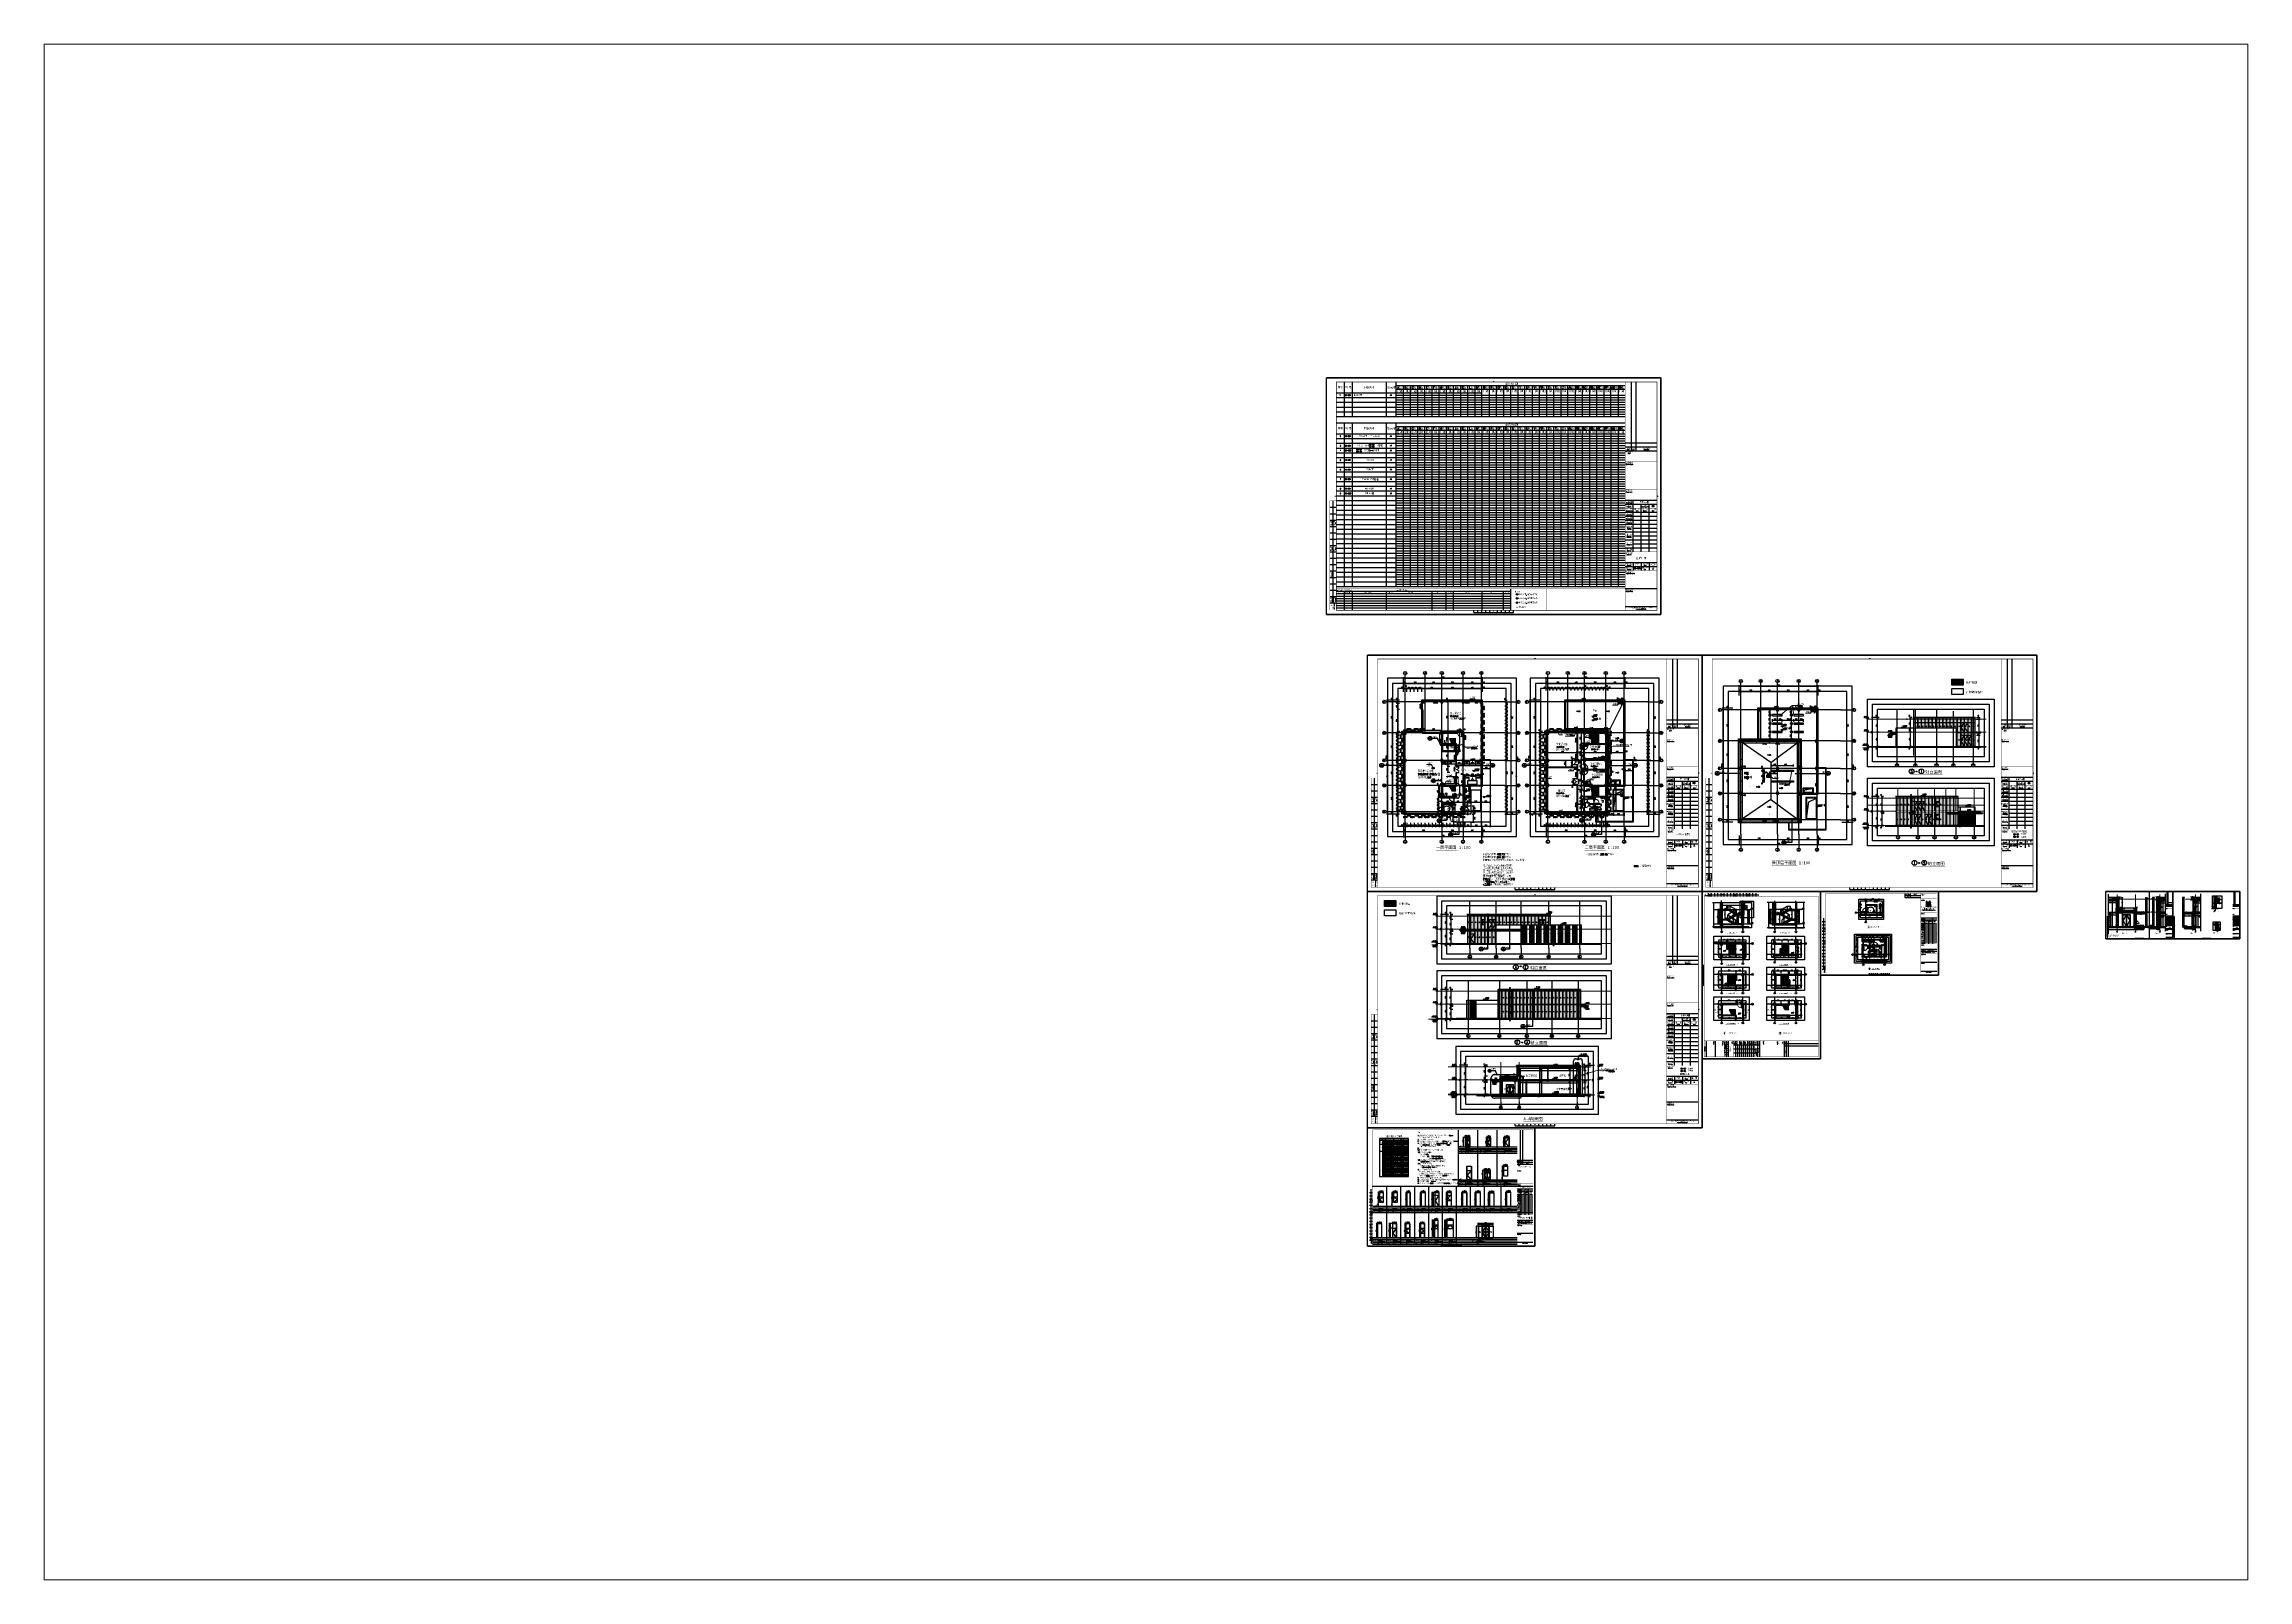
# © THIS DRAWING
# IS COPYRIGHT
# Paper-space layout 'Layout1' of a CAD drawing. Header units: millimetres. Extents: x 29 to 258, y 20 to 180.
# The model-space entities are those that its viewports show. They can reach past a viewport. Long polylines and large blocks are cut down to what shows.
import ezdxf
from ezdxf.enums import TextEntityAlignment as Align
from ezdxf.xclip import XClip

# ---------------------------------------------------------------- set-up
doc = ezdxf.new("R2010")
doc.units = ezdxf.units.MM
doc.header["$LTSCALE"] = 100
doc.header["$XCLIPFRAME"] = 0
for name, pattern in [('CENTER2', [28.575, 19.05, -3.175, 3.175, -3.175]), ('DASH', [0.35, 0.25, -0.1]), ('DASHDASHDOTDOT', [2, 0.5, -0.25, 0.5, -0.25, 0, -0.25, 0, -0.25]), ('DOTE', [2.42, 2, -0.2, 0.02, -0.2]), ('HIDDEN2', [4.7625, 3.175, -1.5875]), ('MCST GF$0$Club House GF$0$Club House GF$0$DASHED2', [9.525, 6.35, -3.175]), ('MCST Section A$0$PHANTOM', [63.5, 31.75, -6.35, 6.35, -6.35, 6.35, -6.35])]:
    doc.linetypes.add(name, pattern=pattern)
doc.layers.get('0').update_dxf_attribs({"linetype": 'CONTINUOUS'})
doc.layers.get('DEFPOINTS').update_dxf_attribs({"linetype": 'CONTINUOUS'})
for name, color, linetype in [('!20190327 修改', 52, 'CONTINUOUS'), ('A-_ANOT----_D-', 8, 'CONTINUOUS'), ('A-_WIND----_E-', 4, 'CONTINUOUS'), ('A-DETL-MCUT', 2, 'CONTINUOUS'), ('A-Drain-Well', 201, 'CONTINUOUS'), ('A-Fin-Stone', 64, 'CONTINUOUS'), ('A-Fire', 22, 'CONTINUOUS'), ('A-Line', 143, 'CONTINUOUS'), ('A-LVTRY', 44, 'CONTINUOUS'), ('AUDIT_I_190214154742-1', 7, 'CONTINUOUS'), ('AXIS', 3, 'CONTINUOUS'), ('AXIS_TEXT', 7, 'CONTINUOUS'), ('COLUMN', 9, 'CONTINUOUS'), ('CURTWALL', 4, 'CONTINUOUS'), ('D-HARDWARE', 8, 'CONTINUOUS'), ('D-HATCH', 8, 'CONTINUOUS'), ('D-METAL', 74, 'CONTINUOUS'), ('DIM_ELEV', 3, 'CONTINUOUS'), ('DIM_IDEN', 3, 'CONTINUOUS'), ('DIM_SYMB', 3, 'CONTINUOUS'), ('DOOR_FIRE', 4, 'CONTINUOUS'), ('DOOR_FIRE_TEXT', 7, 'CONTINUOUS'), ('DOTE', 8, 'CONTINUOUS'), ('EQUIP_DETAIL', 9, 'CONTINUOUS'), ('EQUIP_HATCH', 8, 'CONTINUOUS'), ('FUR', 44, 'CONTINUOUS'), ('HATCH', 8, 'CONTINUOUS'), ('LVTRY', 44, 'CONTINUOUS'), ('MCST 2F$0$A-_FLOR----_E-', 21, 'CONTINUOUS'), ('MCST 2F$0$A-_FURT----_E-', 9, 'CONTINUOUS'), ('MCST 2F$0$A-_WIND----_E-', 4, 'CONTINUOUS'), ('MCST Elevation 1S$0$A-_WIND----_E-', 4, 'CONTINUOUS'), ('MCST Elevation 1S$0$D-METAL', 74, 'CONTINUOUS'), ('MCST Elevation 2N$0$A-_WIND----_E-', 4, 'CONTINUOUS'), ('MCST Elevation 2N$0$D-METAL', 74, 'CONTINUOUS'), ('MCST Elevation 3W$0$A-_WIND----_E-', 4, 'CONTINUOUS'), ('MCST Elevation 3W$0$D-METAL', 74, 'CONTINUOUS'), ('MCST Elevation 4E$0$A-_WIND----_E-', 4, 'CONTINUOUS'), ('MCST Elevation 4E$0$D-METAL', 74, 'CONTINUOUS'), ('MCST ELevations 1S$0$A-_WIND----_E-', 4, 'CONTINUOUS'), ('MCST ELevations 1S$0$D-METAL', 74, 'CONTINUOUS'), ('MCST GF$0$A-_FNSH----_E-', 9, 'CONTINUOUS'), ('MCST GF$0$A-_WIND----_E-', 4, 'CONTINUOUS'), ('MCST GF$0$D-METAL', 74, 'CONTINUOUS'), ('MCST Section A$0$A-_ANOT----_H-', 8, 'CONTINUOUS'), ('MCST Section A$0$A-_WIND----_E-', 4, 'CONTINUOUS'), ('MCST Section A$0$D-HARDWARE', 8, 'CONTINUOUS'), ('MCST Section A$0$D-METAL', 74, 'CONTINUOUS'), ('MCST Section A$0$D-WALL FINISH', 25, 'CONTINUOUS'), ('MCST Section A$0$D-WATERPROOFING', 142, 'CONTINUOUS'), ('MCST Section B$0$A-_FLOR----_E-', 21, 'CONTINUOUS'), ('MCST Section B$0$A-_WIND----_E-', 4, 'CONTINUOUS'), ('MCST Section B$0$D-HATCH', 8, 'CONTINUOUS'), ('MCST Section B$0$D-METAL', 74, 'CONTINUOUS'), ('P-FIRE-EXTI', 7, 'CONTINUOUS'), ('P-FIRE-HYDR', 1, 'CONTINUOUS'), ('P-STRM', 201, 'DASHDASHDOTDOT'), ('PRANDCM', 7, 'CONTINUOUS'), ('PUB_DIM', 3, 'CONTINUOUS'), ('PUB_HATCH', 8, 'CONTINUOUS'), ('PUB_TAB', 7, 'CONTINUOUS'), ('PUB_TEXT', 7, 'CONTINUOUS'), ('RAIL', 163, 'CONTINUOUS'), ('S_STAIR', 9, 'CONTINUOUS'), ('SPACE', 7, 'CONTINUOUS'), ('STAIR', 4, 'CONTINUOUS'), ('TK HAHA', 1, 'CONTINUOUS'), ('TK-1', 4, 'CONTINUOUS'), ('WALL', 2, 'CONTINUOUS'), ('WINDOW', 4, 'CONTINUOUS'), ('WINDOW_TEXT', 7, 'CONTINUOUS'), ('图框', 7, 'CONTINUOUS'), ('建筑控制线文字', 7, 'CONTINUOUS'), ('目录-text', 7, 'CONTINUOUS'), ('面层', 11, 'CONTINUOUS')]:
    doc.layers.add(name, color=color, linetype=linetype)
for name, color, linetype, lineweight in [('A-_ANOTGRID_E-', 8, 'CENTER2', 5), ('A-DETL-DIMS', 4, 'CONTINUOUS', 18), ('DIM_LEAD', 3, 'CONTINUOUS', 13), ('M-2019.7.9', 6, 'CONTINUOUS', 15), ('MCST Elevation 2N$0$A-_WALL----_E-', 1, 'CONTINUOUS', 30), ('Sales Gallery  Section A$0$A-_WALL----_E-', 1, 'CONTINUOUS', 30), ('Sales Gallery  Section A$0$A-_WALLSTRU_E-', 92, 'CONTINUOUS', 35)]:
    doc.layers.add(name, color=color, linetype=linetype, lineweight=lineweight)
for name, color, linetype, lineweight, true_color, plot in [('A-_FNSH----_H-', 7, 'Continuous', 13, 0x007d00, False), ('MCST Elevation 1S$0$A-_FNSH----_H-', 7, 'Continuous', 13, 0x007d00, False), ('MCST Elevation 2N$0$A-_FNSH----_H-', 7, 'Continuous', 13, 0x007d00, False), ('MCST Elevation 3W$0$A-_FNSH----_H-', 7, 'Continuous', 13, 0x007d00, False), ('MCST Elevation 4E$0$A-_FNSH----_H-', 7, 'Continuous', 13, 0x007d00, False), ('MCST Section A$0$A-_FNSH----_H-', 7, 'Continuous', 13, 0x007d00, False)]:
    doc.layers.add(name, color=color, linetype=linetype, lineweight=lineweight, true_color=true_color, plot=plot)
doc.layers.get('A-Fire').off()
doc.styles.add('_HZTXT', font='txt.shx', dxfattribs={"width": 0.8, "bigfont": 'hztxt.shx'})
doc.styles.add('_TCH_AXIS', font='COMPLEX', dxfattribs={"bigfont": 'GBCBIG'})
doc.styles.add('_TCH_DIM', font='SIMPLEX', dxfattribs={"bigfont": 'GBCBIG'})
doc.styles.add('_TCH_DIM_T3', font='SIMPLEX', dxfattribs={"width": 0.705882, "bigfont": 'GBCBIG'})
doc.styles.add('_TCH_LABEL', font='COMPLEX', dxfattribs={"bigfont": 'GBCBIG'})
doc.styles.add('_TCH_SPACE', font='SIMPLEX', dxfattribs={"height": 5, "bigfont": 'GBCBIG'})
doc.styles.add('_TCH_WINDOW', font='SIMPLEX', dxfattribs={"height": 3.5, "bigfont": 'GBCBIG'})
doc.styles.add('COMPLEX', font='COMPLEX')
doc.styles.add('DIM_FONT_T3', font='SIMPLEX', dxfattribs={"width": 0.494118, "bigfont": 'GBCBIG'})
doc.styles.add('FS', font='tjromans.shx', dxfattribs={"width": 0.7, "bigfont": 'tjhztxt.shx'})
doc.styles.add('HZDX', font='wcad.shx', dxfattribs={"bigfont": 'hzdx.shx'})
doc.styles.add('HZTXT', font='tjromans.shx', dxfattribs={"width": 0.8, "bigfont": 'hztxt.shx'})
doc.styles.add('signboard', font='ARIALN.TTF', dxfattribs={"width": 0.9})
doc.styles.add('TKZ1', font='tjromand.shx', dxfattribs={"width": 0.7, "bigfont": 'tjhts.shx'})
doc.styles.add('TKZ1_tjhts.shx', font='tjromant.shx', dxfattribs={"bigfont": 'tjhts.shx'})
doc.styles.add('TKZ2_tjkts.shx', font='tjromant.shx', dxfattribs={"bigfont": 'tjkts.shx'})
doc.styles.add('三湘前滩总图-20150716_t3$0$TKZ1_tjhts.shx', font='tjromant.shx', dxfattribs={"bigfont": 'tjhts.shx'})
doc.styles.add('建筑控制线文字', font='simhei.ttf')
doc.styles.add('黑体', font='')
doc.styles.get('黑体').set_extended_font_data('SimSun')
doc.dimstyles.new('_TCH_ARCH&&100', dxfattribs={"dimtxt": 255, "dimasz": 100, "dimexe": 250, "dimexo": 300, "dimgap": 122.5, "dimtad": 1, "dimdec": 0, "dimzin": 0, "dimdsep": 46, "dimtxsty": 'DIM_FONT_T3', "dimblk": 'ARCHTICK', "dimcen": 0.09, "dimclrt": 7, "dimazin": 0, "dimtfac": 1, "dimtdec": 0, "dimtix": 1, "dimtmove": 2, "dimatfit": 3, "dimldrblk": 'ARCHTICK', "dimfxl": 1, "dimtolj": 1, "dimtzin": 0, "dimarcsym": 0})
doc.dimstyles.new('_TCH_ARCH&&20', dxfattribs={"dimtxt": 59.5, "dimasz": 20, "dimexe": 50, "dimexo": 60, "dimgap": 25.25, "dimtad": 1, "dimdec": 0, "dimzin": 0, "dimdsep": 46, "dimtxsty": '_TCH_DIM_T3', "dimblk": 'ARCHTICK', "dimcen": 0.09, "dimclrt": 7, "dimazin": 2, "dimtfac": 1, "dimtdec": 0, "dimtix": 1, "dimtmove": 2, "dimatfit": 3, "dimfxl": 1, "dimtolj": 1, "dimtzin": 0, "dimarcsym": 0})
doc.dimstyles.new('_TCH_ARCH&&50', dxfattribs={"dimtxt": 148.75, "dimasz": 50, "dimexe": 125, "dimexo": 150, "dimgap": 50, "dimtad": 1, "dimdec": 0, "dimzin": 0, "dimdsep": 46, "dimtxsty": '_TCH_DIM_T3', "dimblk": 'ARCHTICK', "dimcen": 0.09, "dimclrt": 7, "dimazin": 2, "dimtfac": 1, "dimtdec": 0, "dimtix": 1, "dimtmove": 2, "dimatfit": 3, "dimfxl": 1, "dimtolj": 1, "dimtzin": 0, "dimarcsym": 0})
pattern_1 = [(45, (141102.27, 71313.87), (-88.38835, 88.38835), []), (50, (141102.27, 71313.87), (358.6301, -31.376), [37.5, -412.5]), (355, (141102.27, 71313.87), (-69.3757, 376.096), [30, -330]), (100.4514, (141132.16, 71311.26), (289.2547, 344.7198), [31.87, -350.571]), (46.1842, (141102.27, 71413.87), (533.6205, -82.7595), [56.25, -618.75]), (96.6356, (141146.74, 71407), (467.3314, 487.059), [47.805, -525.8565]), (351.1842, (141102.27, 71413.9), (467.331, 487.0593), [45, -495]), (21, (141152.27, 71388.87), (298.4535, -201.3094), [37.5, -412.5]), (326, (141152.27, 71388.87), (121.6577, 362.575), [30, -330]), (71.4514, (141177.14, 71372.1), (420.1113, 161.2652), [31.87, -350.571]), (37.5, (141102.27, 71313.87), (6.07993, 166.44693), [0, -326, 0, -335, 0, -331.25]), (7.5, (141102.27, 71313.87), (131.53477, 197.20586), [0, -191, 0, -318.5, 0, -126.25]), (327.5, (140990.77, 71313.87), (266.91122, -11.27744), [0, -125, 0, -390, 0, -517.5]), (317.5, (140940.77, 71313.87), (291.5931, 50.0525), [0, -162.5, 0, -259, 0, -367.5])]
pattern_2 = [(45, (233788.4, 71313.87), (-88.38835, 88.38835), []), (50, (233788.4, 71313.87), (358.63, -31.376), [37.5, -412.5]), (355, (233788.4, 71313.87), (-69.3757, 376.096), [30, -330]), (100.4514, (233818.3, 71311.26), (289.2547, 344.7198), [31.87, -350.571]), (46.1842, (233788.4, 71413.87), (533.6205, -82.7595), [56.25, -618.75]), (96.6356, (233832.87, 71407), (467.3314, 487.059), [47.805, -525.8565]), (351.1842, (233788.4, 71413.9), (467.331, 487.059), [45, -495]), (21, (233838.4, 71388.87), (298.4535, -201.3094), [37.5, -412.5]), (326, (233838.4, 71388.87), (121.6577, 362.575), [30, -330]), (71.4514, (233863.27, 71372.1), (420.1113, 161.2652), [31.87, -350.571]), (37.5, (233788.4, 71313.87), (6.07993, 166.44693), [0, -326, 0, -335, 0, -331.25]), (7.5, (233788.4, 71313.87), (131.5348, 197.20586), [0, -191, 0, -318.5, 0, -126.25]), (327.5, (233676.9, 71313.87), (266.9112, -11.27744), [0, -125, 0, -390, 0, -517.5]), (317.5, (233626.9, 71313.87), (291.5931, 50.0525), [0, -162.5, 0, -259, 0, -367.5])]
pattern_3 = [(37.5, (-268.207, -50.312), (-0.62993, 19.26824), [0, -15.2, 0, -17, 0, -16.25]), (7.5, (-268.207, -50.312), (17.69777, 28.22146), [0, -8.2, 0, -13.7, 0, -5.25]), (327.5, (-280.507, -50.312), (31.14142, 0.05659), [0, -5, 0, -18, 0, -23.5]), (317.5, (-280.507, -50.312), (30.06127, 8.77676), [0, -2.5, 0, -11.8, 0, -13.5])]
pattern_4 = [(45, (-1989062.84, 11273.344), (-11.22532015, 11.22532015), []), (135, (-1989062.84, 11273.344), (-11.22532015, -11.22532015), [])]
pattern_5 = [(45, (242597.11, 71313.87), (-88.38835, 88.38835), []), (50, (242597.1, 71313.87), (358.63, -31.376), [37.5, -412.5]), (355, (242597.1, 71313.87), (-69.3757, 376.096), [30, -330]), (100.4514, (242627, 71311.26), (289.2547, 344.7198), [31.87, -350.571]), (46.1842, (242597.1, 71413.87), (533.6205, -82.7595), [56.25, -618.75]), (96.6356, (242641.6, 71407), (467.3314, 487.059), [47.805, -525.8565]), (351.1842, (242597.1, 71413.9), (467.331, 487.059), [45, -495]), (21, (242647.1, 71388.87), (298.4535, -201.3094), [37.5, -412.5]), (326, (242647.1, 71388.87), (121.6577, 362.575), [30, -330]), (71.4514, (242671.98, 71372.1), (420.1113, 161.2652), [31.87, -350.571]), (37.5, (242597.11, 71313.87), (6.07993, 166.44693), [0, -326, 0, -335, 0, -331.25]), (7.5, (242597.11, 71313.87), (131.5348, 197.20586), [0, -191, 0, -318.5, 0, -126.25]), (327.5, (242485.61, 71313.87), (266.9112, -11.27744), [0, -125, 0, -390, 0, -517.5]), (317.5, (242435.6, 71313.87), (291.5931, 50.0525), [0, -162.5, 0, -259, 0, -367.5])]
pattern_6 = [(45, (70968.57, -62944.844), (-35.35534, 35.35534), []), (50, (70968.57, -62944.84), (143.45204, -12.55043), [15, -165]), (355, (70968.57, -62944.84), (-27.75027, 150.43843), [12, -132]), (100.4514, (70980.52, -62945.89), (115.70188, 137.8879), [12.74804, -140.22842]), (46.1842, (70968.57, -62904.84), (213.4482, -33.1038), [22.5, -247.5]), (96.6356, (70986.36, -62907.6), (186.93254, 194.82357), [19.12206, -210.3426]), (351.1842, (70968.57, -62904.84), (186.9324, 194.8237), [18, -198]), (21, (70988.57, -62914.84), (119.38141, -80.52378), [15, -165]), (326, (70988.57, -62914.84), (48.66307, 145.03), [12, -132]), (71.4514, (70998.52, -62921.55), (168.04453, 64.5061), [12.74804, -140.22842]), (37.5, (70968.57, -62944.844), (2.43197, 66.57877), [0, -130.4, 0, -134, 0, -132.5]), (7.5, (70968.57, -62944.844), (52.613907, 78.88234), [0, -76.4, 0, -127.4, 0, -50.5]), (327.5, (70923.97, -62944.844), (106.764487, -4.510974), [0, -50, 0, -156, 0, -207]), (317.5, (70903.97, -62944.84), (116.63723, 20.021), [0, -65, 0, -103.6, 0, -147])]
pattern_7 = [(45, (78977.924, -67494.844), (-35.35534, 35.35534), []), (50, (78977.92, -67494.84), (143.45204, -12.55043), [15, -165]), (355, (78977.92, -67494.84), (-27.75027, 150.43843), [12, -132]), (100.4514, (78989.88, -67495.89), (115.70188, 137.8879), [12.74804, -140.22842]), (46.1842, (78977.92, -67454.84), (213.4482, -33.1038), [22.5, -247.5]), (96.6356, (78995.71, -67457.6), (186.93254, 194.82357), [19.12206, -210.3426]), (351.1842, (78977.92, -67454.84), (186.9324, 194.8237), [18, -198]), (21, (78997.92, -67464.84), (119.38141, -80.52378), [15, -165]), (326, (78997.92, -67464.84), (48.66307, 145.03), [12, -132]), (71.4514, (79007.87, -67471.55), (168.04453, 64.5061), [12.74804, -140.22842]), (37.5, (78977.924, -67494.844), (2.43197, 66.57877), [0, -130.4, 0, -134, 0, -132.5]), (7.5, (78977.924, -67494.844), (52.613907, 78.88234), [0, -76.4, 0, -127.4, 0, -50.5]), (327.5, (78933.324, -67494.844), (106.764487, -4.510974), [0, -50, 0, -156, 0, -207]), (317.5, (78913.32, -67494.84), (116.63723, 20.021), [0, -65, 0, -103.6, 0, -147])]
pattern_8 = [(45, (0, 89.76), (-88.38838, 88.38838), [])]
pattern_9 = [(45, (0, 0), (-88.38835, 88.38835), []), (50, (0, 0), (358.6301, -31.37607), [37.5, -412.5]), (355, (0, 0), (-69.3757, 376.0961), [30, -330]), (100.4514, (29.9, -2.6), (289.2547, 344.7198), [31.8701, -350.5711]), (46.1842, (0, 100), (533.6205, -82.7595), [56.25, -618.75]), (96.6356, (44.47, 93.1), (467.3314, 487.059), [47.8051, -525.8565]), (351.1842, (0, 100), (467.331, 487.0593), [45, -495]), (21, (50, 75), (298.4535, -201.30945), [37.5, -412.5]), (326, (50, 75), (121.6577, 362.575), [30, -330]), (71.4514, (74.87, 58.22), (420.1113, 161.26525), [31.8701, -350.5711]), (37.5, (0, 0), (6.07993, 166.44693), [0, -326, 0, -335, 0, -331.25]), (7.5, (0, 0), (131.53477, 197.20586), [0, -191, 0, -318.5, 0, -126.25]), (327.5, (-111.5, 0), (266.91122, -11.27744), [0, -125, 0, -390, 0, -517.5]), (317.5, (-161.5, 0), (291.5931, 50.0525), [0, -162.5, 0, -259, 0, -367.5])]

# ---------------------------------------------------------------- blocks, each defined once
blk = doc.blocks.new('TJAD_TK_A1')
for p, q in [((1266.4, 940.4), (1266.4, 767.4)), ((1278.4, 940.4), (1278.4, 767.4)), ((1251.4, 777.4), (1263.4, 777.4)), ((1251.4, 777.4), (1331.4, 777.4)), ((1251.4, 767.4), (1331.4, 767.4)), ((509.4, 625.4), (525.4, 625.4)), ((509.4, 609.4), (525.4, 609.4)), ((517.4, 385.4), (517.4, 641.4)), ((1251.4, 643.4), (1331.4, 643.4)), ((1251.4, 633.4), (1331.4, 633.4)), ((1251.4, 613.4), (1331.4, 613.4)), ((1271.4, 513.4), (1271.4, 643.4)), ((1291.4, 513.4), (1291.4, 633.4)), ((1311.4, 513.4), (1311.4, 633.4)), ((509.4, 593.4), (525.4, 593.4)), ((509.4, 577.4), (525.4, 577.4)), ((509.4, 561.4), (525.4, 561.4)), ((1251.4, 603.4), (1331.4, 603.4)), ((1251.4, 593.4), (1331.4, 593.4)), ((1251.4, 583.4), (1331.4, 583.4)), ((1251.4, 563.4), (1331.4, 563.4)), ((1271.4, 573.4), (1331.4, 573.4)), ((509.4, 545.4), (525.4, 545.4)), ((509.4, 529.4), (525.4, 529.4)), ((509.4, 513.4), (525.4, 513.4)), ((1251.4, 543.4), (1331.4, 543.4)), ((1251.4, 523.4), (1331.4, 523.4)), ((1271.4, 553.4), (1331.4, 553.4)), ((1271.4, 533.4), (1331.4, 533.4)), ((509.4, 497.4), (525.4, 497.4)), ((509.4, 481.4), (525.4, 481.4)), ((509.4, 465.4), (525.4, 465.4)), ((509.4, 449.4), (525.4, 449.4)), ((1251.4, 486.4), (1331.4, 486.4)), ((1251.4, 476.4), (1331.4, 476.4)), ((1271.4, 486.4), (1271.4, 466.4)), ((1291.4, 486.4), (1291.4, 466.4)), ((1311.4, 486.4), (1311.4, 466.4)), ((509.4, 433.4), (525.4, 433.4)), ((509.4, 417.4), (525.4, 417.4)), ((509.4, 401.4), (525.4, 401.4)), ((517.4, 401.4), (517.4, 385.4)), ((1251.4, 421.4), (1331.4, 421.4)), ((509.4, 385.4), (525.4, 385.4)), ((1251.4, 376.4), (1331.4, 376.4))]:
    blk.add_line(p, q)
for points, const_width in [([(1251.4, 940.4), (1251.4, 366.4)], 1), ([(1251.4, 767.4), (1331.4, 767.4)], 0.6), ([(1251.4, 623.4), (1331.4, 623.4)], 0.6), ([(1251.4, 513.4), (1331.4, 513.4)], 0.6), ([(1251.4, 466.4), (1331.4, 466.4)], 0.6)]:
    blk.add_lwpolyline(points, dxfattribs=dict(const_width=const_width))
at = {"layer": '图框'}
for p, q in [((1341.4, 950.4), (500.4, 950.4)), ((500.4, 356.4), (500.4, 950.4)), ((1341.4, 356.4), (1341.4, 950.4)), ((1251.4, 787.4), (1331.4, 787.4)), ((500.4, 356.4), (1341.4, 356.4)), ((870.9, 361.4), (870.9, 366.4)), ((870.9, 361.4), (970.9, 361.4)), ((880.9, 361.4), (880.9, 366.4)), ((890.9, 361.4), (890.9, 366.4)), ((900.9, 361.4), (900.9, 366.4)), ((910.9, 361.4), (910.9, 366.4)), ((930.9, 361.4), (930.9, 366.4)), ((940.9, 361.4), (940.9, 366.4)), ((950.9, 361.4), (950.9, 366.4)), ((960.9, 361.4), (960.9, 366.4)), ((970.9, 361.4), (970.9, 366.4))]:
    blk.add_line(p, q, dxfattribs=at)
for points, const_width in [([(920.9, 942.9), (920.9, 945.4)], 0.3), ([(1251.4, 740.4), (1331.4, 740.4)], 0.6), ([(1251.4, 670.4), (1331.4, 670.4)], 0.6), ([(525.4, 366.4), (509.4, 366.4), (509.4, 641.4), (525.4, 641.4)], 0.6), ([(522.9, 653.4), (520.4, 653.4)], 0.3), ([(1334, 653.4), (1336.5, 653.4)], 0.3), ([(920.9, 363.9), (920.9, 361.4)], 0.3)]:
    blk.add_lwpolyline(points, dxfattribs=dict(at, const_width=const_width))
at = {"layer": '图框', "const_width": 1.2}
blk.add_lwpolyline([(1331.4, 940.4), (525.4, 940.4), (525.4, 366.4), (1331.4, 366.4)], close=True, dxfattribs=at)
at = {"layer": '图框'}
for points in [[(918.4, 942.9), (923.4, 942.9), (920.9, 940.4)], [(522.9, 650.9), (522.9, 655.9), (525.4, 653.4)], [(1334, 650.9), (1334, 655.9), (1331.5, 653.4)], [(918.4, 363.9), (923.4, 363.9), (920.9, 366.4)]]:
    blk.add_solid(points, dxfattribs=at)
at = {"style": 'TKZ2_tjkts.shx'}
for s, height, p in [('日期', 3.6, (1258.9, 774)), ('版次', 3.6, (1272.4, 774)), ('版次说明', 3.6, (1304.9, 774)), ('建设单位', 3.6, (1261.4, 764)), ('设计单位', 3.6, (1261.4, 737)), ('项目名称', 3.6, (1261.4, 667)), ('项目编号', 3.6, (1261.4, 630)), ('子项名称', 3.6, (1261.4, 640)), ('职  责', 3.6, (1261.4, 620)), ('审  定', 3.6, (1261.4, 610)), ('姓  名', 3.6, (1281.4, 620)), ('签  字', 3.6, (1301.4, 620)), ('日  期', 3.6, (1321.4, 620)), ('校  对', 3.6, (1261.4, 590)), ('审  核', 3.6, (1261.4, 600)), ('图纸名称', 3.6, (1261.4, 510)), ('设  计', 3.6, (1261.4, 535.1)), ('绘  图', 3.6, (1261.4, 520)), ('执业签章', 3.6, (1261.4, 463)), ('专  业', 3.6, (1261.4, 483)), ('图  号', 3.6, (1261.4, 473)), ('版  次', 3.6, (1301.4, 473)), (' 阶  段', 3.6, (1301.4, 483)), ('出图签章', 3.6, (1261.4, 418)), ('本图须加盖出图签章,否则一律无效', 3, (1291.4, 372.9))]:
    blk.add_text(s, height=height, dxfattribs=at).set_placement(p, align=Align.MIDDLE_CENTER)
at = {"style": 'TKZ2_tjkts.shx', "width": 0.8}
for s, height, p in [('Design Institute', 1.8, (1262.3, 733.3)), ('Date', 1.8, (1258.9, 770.3)), ('Client', 1.8, (1261.4, 760.3)), ('Rev.', 1.8, (1272.4, 770.3)), ('Description', 1.8, (1304.9, 770.3)), ('Responsibility', 1.8, (1261.4, 616.3)), ('Project Name', 1.8, (1261.4, 663.3)), ('Sub-Project', 1.8, (1261.4, 636.3)), ('Project No.', 1.8, (1261.4, 626.3)), ('Name', 1.8, (1281.4, 616.3)), ('Signature', 1.8, (1301.4, 616.3)), ('Date', 1.8, (1321.4, 616.3)), ('设计总负责人', 3.6, (1261.4, 576.3)), ('专业负责人', 3.6, (1261.4, 556.3)), ('Approved by', 1.8, (1261.4, 606.3)), ('Reviewed by', 1.8, (1261.4, 596.3)), ('Checked by', 1.8, (1261.4, 586.3)), ('in charge', 1.8, (1261.4, 570.2)), ('Principal', 1.8, (1261.4, 572.8)), ('Designed by', 1.8, (1261.4, 531.4)), ('Responsible', 1.8, (1261.4, 550.2)), ('Sheet Title', 1.8, (1261.4, 506.3)), ('Discipline', 1.8, (1261.4, 552.9)), ('Drawn by', 1.8, (1261.4, 516.3)), ('Registration Stamp', 1.8, (1264.7, 459.3)), ('Discipline', 1.8, (1261.4, 479.3)), ('Sheet No.', 1.8, (1261.4, 469.3)), ('Stage', 1.8, (1301.4, 479.3)), ('Rev.', 1.8, (1301.4, 469.3)), ('Release Stamp', 1.8, (1261.9, 414.3)), ('Invalid Unless Stamped', 1.8, (1291.4, 369.6))]:
    blk.add_text(s, height=height, dxfattribs=at).set_placement(p, align=Align.MIDDLE_CENTER)
at = {"style": 'TKZ2_tjkts.shx'}
for s, p in [('强 电', (512.2, 585.4)), ('弱 电', (520.2, 585.4)), ('暖 通', (512.2, 521.4)), ('动 力', (520.2, 521.4)), ('给排水', (512.2, 457.4)), ('建 筑', (512.2, 393.4)), ('结 构', (520.2, 393.4)), ('会 签', (515, 375.9))]:
    blk.add_text(s, height=3.6, rotation=90, dxfattribs=at).set_placement(p, align=Align.MIDDLE_CENTER)
at = {"style": 'TKZ2_tjkts.shx', "width": 0.8}
for s, p in [('Electricity', (515.4, 585.4)), ('ELV', (523.4, 585.4)), ('HVAC', (515.4, 521.4)), ('Power', (523.4, 521.4)), ('Plumbing', (515.4, 457.4)), ('Architecture', (515.4, 393.4)), ('Structure', (523.4, 393.4)), ('Confirmed by', (520.3, 376.1))]:
    blk.add_text(s, height=1.8, rotation=90, dxfattribs=at).set_placement(p, align=Align.MIDDLE_CENTER)
at = {"layer": '图框', "style": 'TKZ2_tjkts.shx', "width": 0.7}
blk.add_text('Sub-Project No.', height=1.8, dxfattribs=at).set_placement((1301.4, 626.3), align=Align.MIDDLE_CENTER)
at = {"layer": '图框', "style": 'TKZ2_tjkts.shx'}
blk.add_text('子项编号', height=3.6, dxfattribs=at).set_placement((1301.4, 630), align=Align.MIDDLE_CENTER)
blk = doc.blocks.new('180703-expo')
at = {"layer": '图框'}
blk.add_blockref('TJAD_TK_A1', (-500.4, -356.4), dxfattribs=at)
at = {"layer": '图框', "style": 'TKZ1_tjhts.shx'}
for s, p in [('建筑', (781, 124.8)), ('施工图', (821, 124.8))]:
    blk.add_text(s, height=3.6, dxfattribs=at).set_placement(p, align=Align.MIDDLE_CENTER)
blk = doc.blocks.new('_AXISO')
blk.add_circle((0, 0), 0.5)
at = {"layer": 'AXIS_TEXT', "style": 'COMPLEX', "width": 1.041667}
blk.add_attdef('A', text='', height=0.56, dxfattribs=at).set_placement((-0.25, -0.28), (0.25, -0.28), align=Align.FIT)
blk = doc.blocks.new('A$C45E34D60')
at = {"layer": '目录-text'}
for points in [[(-36168, 4219, 0.4142136), (-36368, 4019, 0.4142136), (-36168, 3819)], [(-35968, 2943, 1), (-36368, 2943, 1)]]:
    blk.add_hatch(color=7, dxfattribs=at).paths.add_polyline_path(points)
at = {"color": 7}
for points in [[(-52200, 5800), (-52200, 1000)], [(-37800, 6400), (-37800, 1000)]]:
    blk.add_lwpolyline(points, dxfattribs=at)
at = {"layer": '图框', "color": 7}
for p, q in [((-81600, 55700), (-45000, 55700)), ((-79600, 58400), (-79600, 49700)), ((-77600, 58400), (-77600, 49700)), ((-69100, 58400), (-69100, 49700)), ((-69100, 58400), (-69100, 49700)), ((-66600, 58400), (-66600, 49700)), ((-66600, 57500), (-9000, 57500)), ((-66600, 56600), (-9000, 56600)), ((-64800, 57500), (-64800, 49700)), ((-63000, 57500), (-63000, 49700)), ((-61200, 57500), (-61200, 49700)), ((-59400, 57500), (-59400, 49700)), ((-57600, 57500), (-57600, 49700)), ((-55800, 57500), (-55800, 49700)), ((-54000, 57500), (-54000, 49700)), ((-52200, 57500), (-52200, 49700)), ((-50400, 57500), (-50400, 49700)), ((-48600, 57500), (-48600, 49700)), ((-46800, 57500), (-46800, 49700)), ((-45000, 49700), (-45000, 57500)), ((-43200, 57500), (-43200, 49700)), ((-41400, 57500), (-41400, 49700)), ((-39600, 57500), (-39600, 49700)), ((-37800, 57500), (-37800, 49700)), ((-36000, 57500), (-36000, 49700)), ((-34200, 49700), (-34200, 57500)), ((-32400, 57500), (-32400, 49700)), ((-30600, 57500), (-30600, 49700)), ((-28800, 57500), (-28800, 49700)), ((-27000, 57500), (-27000, 49700)), ((-25200, 57500), (-25200, 49700)), ((-23400, 49700), (-23400, 57500)), ((-21600, 57500), (-21600, 49700)), ((-19800, 57500), (-19800, 49700)), ((-18000, 57500), (-18000, 49700)), ((-16200, 57500), (-16200, 49700)), ((-14400, 57500), (-14400, 49700)), ((-12600, 49700), (-12600, 57500)), ((-10800, 57500), (-10800, 49700)), ((-81600, 54500), (-9000, 54500)), ((-81600, 53300), (-9000, 53300)), ((-81600, 52100), (-9000, 52100)), ((-81600, 50900), (-45000, 50900)), ((-66600, 55100), (-9000, 55100)), ((-66600, 53900), (-9000, 53900)), ((-66600, 52700), (-9000, 52700)), ((-66600, 51500), (-9000, 51500)), ((-66600, 50300), (-9000, 50300)), ((-45000, 50900), (-9000, 50900)), ((-81600, 49700), (-9000, 49700)), ((-81600, 49700), (-45000, 49700)), ((-81600, 49700), (-9000, 49700)), ((-81600, 48100), (-9000, 48100)), ((-81600, 45400), (-9000, 45400)), ((-79600, 48100), (-79600, 7000)), ((-77600, 48100), (-77600, 7000)), ((-69100, 48100), (-69100, 7000)), ((-69100, 48100), (-69100, 7000)), ((-66600, 48100), (-66600, 7000)), ((-66600, 47200), (-9000, 47200)), ((-66600, 46300), (-9000, 46300)), ((-66600, 44800), (-9000, 44800)), ((-64800, 47200), (-64800, 7000)), ((-63000, 47200), (-63000, 7000)), ((-61200, 47200), (-61200, 7000)), ((-59400, 47200), (-59400, 7000)), ((-57600, 47200), (-57600, 7000)), ((-55800, 47200), (-55800, 7000)), ((-54000, 47200), (-54000, 7000)), ((-52200, 47200), (-52200, 7000)), ((-50400, 47200), (-50400, 7000)), ((-48600, 47200), (-48600, 7000)), ((-46800, 47200), (-46800, 7000)), ((-45000, 47200), (-45000, 7000)), ((-43200, 47200), (-43200, 7000)), ((-41400, 47200), (-41400, 7000)), ((-39600, 47200), (-39600, 7000)), ((-37800, 47200), (-37800, 7000)), ((-36000, 47200), (-36000, 7000)), ((-34200, 47200), (-34200, 7000)), ((-32400, 47200), (-32400, 7000)), ((-30600, 47200), (-30600, 7000)), ((-28800, 47200), (-28800, 7000)), ((-27000, 47200), (-27000, 7000)), ((-25200, 47200), (-25200, 7000)), ((-23400, 47200), (-23400, 7000)), ((-21600, 47200), (-21600, 7000)), ((-19800, 47200), (-19800, 7000)), ((-18000, 47200), (-18000, 7000)), ((-16200, 47200), (-16200, 7000)), ((-14400, 47200), (-14400, 7000)), ((-12600, 47200), (-12600, 7000)), ((-10800, 47200), (-10800, 7000)), ((-81600, 44200), (-9000, 44200)), ((-81600, 43000), (-9000, 43000)), ((-81600, 41800), (-9000, 41800)), ((-81600, 40600), (-9000, 40600)), ((-81600, 39400), (-9000, 39400)), ((-66600, 43600), (-9000, 43600)), ((-66600, 42400), (-9000, 42400)), ((-66600, 41200), (-9000, 41200)), ((-66600, 40000), (-9000, 40000)), ((-66600, 38800), (-9000, 38800)), ((-81600, 38200), (-9000, 38200)), ((-81600, 37000), (-9000, 37000)), ((-81600, 35800), (-9000, 35800)), ((-81600, 34600), (-9000, 34600)), ((-81600, 33400), (-9000, 33400)), ((-66600, 37600), (-9000, 37600)), ((-66600, 36400), (-9000, 36400)), ((-66600, 35200), (-9000, 35200)), ((-66600, 34000), (-9000, 34000)), ((-81600, 32200), (-9000, 32200)), ((-81600, 31000), (-9000, 31000)), ((-81600, 29800), (-9000, 29800)), ((-81600, 28600), (-9000, 28600)), ((-66600, 32800), (-9000, 32800)), ((-66600, 31600), (-9000, 31600)), ((-66600, 30400), (-9000, 30400)), ((-66600, 29200), (-9000, 29200)), ((-66600, 28000), (-9000, 28000)), ((-81600, 27400), (-9000, 27400)), ((-81600, 26200), (-9000, 26200)), ((-81600, 25000), (-9000, 25000)), ((-81600, 23800), (-9000, 23800)), ((-81600, 22600), (-9000, 22600)), ((-66600, 26800), (-9000, 26800)), ((-66600, 25600), (-9000, 25600)), ((-66600, 24400), (-9000, 24400)), ((-66600, 23200), (-9000, 23200)), ((-81600, 21400), (-9000, 21400)), ((-81600, 20200), (-9000, 20200)), ((-81600, 19000), (-9000, 19000)), ((-81600, 17800), (-9000, 17800)), ((-66600, 22000), (-9000, 22000)), ((-66600, 20800), (-9000, 20800)), ((-66600, 19600), (-9000, 19600)), ((-66600, 18400), (-9000, 18400)), ((-66600, 17200), (-9000, 17200)), ((-81600, 16600), (-9000, 16600)), ((-81600, 15400), (-9000, 15400)), ((-81600, 14200), (-9000, 14200)), ((-81600, 13000), (-9000, 13000)), ((-81600, 11800), (-9000, 11800)), ((-66600, 16000), (-9000, 16000)), ((-66600, 14800), (-9000, 14800)), ((-66600, 13600), (-9000, 13600)), ((-66600, 12400), (-9000, 12400)), ((-66600, 11200), (-9000, 11200)), ((-81600, 10600), (-9000, 10600)), ((-81600, 9400), (-9000, 9400)), ((-81600, 8200), (-9000, 8200)), ((-81600, 7000), (-9000, 7000)), ((-81600, 5800), (-37800, 5800)), ((-66600, 10000), (-9000, 10000)), ((-66600, 8800), (-9000, 8800)), ((-66600, 7600), (-9000, 7600)), ((-54000, 1000), (-54000, 5800)), ((-39600, 1000), (-39600, 5800)), ((-81600, 5200), (-37800, 5200)), ((-81600, 4600), (-37800, 4600)), ((-81600, 4000), (-37800, 4000)), ((-81600, 3400), (-37800, 3400)), ((-81600, 2800), (-37800, 2800)), ((-81600, 2200), (-37800, 2200)), ((-81600, 1600), (-37800, 1600))]:
    blk.add_line(p, q, dxfattribs=at)
at = {"layer": '图框', "color": 7, "const_width": 60}
for points in [[(-9000, 55700), (-81600, 55700)], [(-9000, 49700), (-81600, 49700)], [(-9000, 48100), (-81600, 48100)], [(-9000, 45400), (-81600, 45400)], [(-66600, 1000), (-66600, 6400)], [(-52200, 5800), (-52200, 1000)], [(-37800, 6400), (-37800, 1000)], [(-28800, 6400), (-28800, 1000)]]:
    blk.add_lwpolyline(points, dxfattribs=at)
at = {"layer": '图框', "color": 8, "const_width": 60}
blk.add_lwpolyline([(-81600, 6400), (-9000, 6400)], dxfattribs=at)
at = {"layer": '图框', "color": 7}
for points in [[(-79600, 5800), (-79600, 1000)], [(-77600, 5800), (-77600, 1000)], [(-69100, 5800), (-69100, 1000)], [(-57600, 5800), (-57600, 1000)], [(-45000, 5800), (-45000, 1000)]]:
    blk.add_lwpolyline(points, dxfattribs=at)
at = {"layer": '目录-text', "color": 7}
blk.add_line((-36168, 3819), (-36168, 4219), dxfattribs=at)
at = {"layer": '目录-text', "color": 7, "const_width": 43.7}
blk.add_lwpolyline([(-35968, 1634), (-36168, 1980), (-36368, 1634)], close=True, dxfattribs=at)
at = {"layer": '目录-text', "color": 7}
for centre in [(-36168, 5011), (-36168, 4019), (-36168, 2943)]:
    blk.add_circle(centre, 200, dxfattribs=at)
at = {"layer": '图框', "color": 7, "style": 'TKZ2_tjkts.shx'}
for s, p in [('序号', (-80600, 57050)), ('图 号', (-78600, 57050)), ('图纸名称', (-73350, 57050)), ('图纸规格', (-67850, 57050)), ('A版', (-65700, 57036)), ('日期', (-65700, 56114)), ('B版', (-63900, 57036)), ('日期', (-63900, 56114)), ('C版', (-62100, 57036)), ('日期', (-62100, 56114)), ('D版', (-60300, 57036)), ('日期', (-60300, 56114)), ('E版', (-58500, 57036)), ('日期', (-58500, 56114)), ('F版', (-56700, 57036)), ('日期', (-56700, 56114)), ('G版', (-54900, 57036)), ('日期', (-54900, 56114)), ('H版', (-53100, 57036)), ('日期', (-53100, 56114)), ('日期', (-51300, 56114)), ('J版', (-51300, 57036)), ('K版', (-49500, 57036)), ('日期', (-49500, 56114)), ('日期', (-47700, 56114)), ('L版', (-47700, 57036)), ('M版', (-45900, 57036)), ('日期', (-45900, 56114)), ('N版', (-44100, 57036)), ('日期', (-44100, 56114)), ('P版', (-42300, 57036)), ('日期', (-42300, 56114)), ('Q版', (-40500, 57036)), ('日期', (-40500, 56114)), ('R版', (-38700, 57036)), ('日期', (-38700, 56114)), ('版次及日期', (-37510, 57975)), ('日期', (-36900, 56114)), ('S版', (-36900, 57036)), ('T版', (-35100, 57036)), ('日期', (-35100, 56114)), ('U版', (-33300, 57036)), ('日期', (-33300, 56114)), ('V版', (-31500, 57036)), ('日期', (-31500, 56114)), ('W版', (-29700, 57036)), ('日期', (-29700, 56114)), ('X版', (-27900, 57036)), ('日期', (-27900, 56114)), ('Y版', (-26100, 57036)), ('日期', (-26100, 56114)), ('日期', (-24300, 56114)), ('Z版', (-24300, 57036)), ('AA版', (-22500, 57036)), ('日期', (-22500, 56114)), ('AB版', (-20700, 57036)), ('日期', (-20700, 56114)), ('AC版', (-18900, 57036)), ('日期', (-18900, 56114)), ('AD版', (-17100, 57036)), ('日期', (-17100, 56114)), ('AE版', (-15300, 57036)), ('日期', (-15300, 56114)), ('AF版', (-13500, 57036)), ('日期', (-13500, 56114)), ('AG版', (-11700, 57036)), ('日期', (-11700, 56114)), ('AH版', (-9900, 57036)), ('日期', (-9900, 56114)), ('序号', (-80600, 46750)), ('图 号', (-78600, 46750)), ('图纸名称', (-73350, 46750)), ('图纸规格', (-67850, 46750)), ('A版', (-65700, 46736)), ('日期', (-65700, 45788)), ('B版', (-63900, 46736)), ('日期', (-63900, 45788)), ('C版', (-62100, 46736)), ('日期', (-62100, 45788)), ('D版', (-60300, 46736)), ('日期', (-60300, 45788)), ('E版', (-58500, 46736)), ('日期', (-58500, 45788)), ('F版', (-56700, 46736)), ('日期', (-56700, 45814)), ('G版', (-54900, 46736)), ('日期', (-54900, 45814)), ('H版', (-53100, 46736)), ('日期', (-53100, 45814)), ('日期', (-51300, 45814)), ('J版', (-51300, 46736)), ('K版', (-49500, 46736)), ('日期', (-49500, 45814)), ('日期', (-47700, 45814)), ('L版', (-47700, 46736)), ('M版', (-45900, 46736)), ('日期', (-45900, 45814)), ('N版', (-44100, 46736)), ('日期', (-44100, 45814)), ('P版', (-42300, 46736)), ('日期', (-42300, 45814)), ('Q版', (-40500, 46736)), ('日期', (-40500, 45814)), ('R版', (-38700, 46736)), ('日期', (-38700, 45814)), ('版次及日期', (-37510, 47682)), ('日期', (-36900, 45814)), ('S版', (-36900, 46736)), ('T版', (-35100, 46736)), ('日期', (-35100, 45814)), ('U版', (-33300, 46736)), ('日期', (-33300, 45814)), ('V版', (-31500, 46736)), ('日期', (-31500, 45814)), ('W版', (-29700, 46736)), ('日期', (-29700, 45814)), ('X版', (-27900, 46736)), ('日期', (-27900, 45814)), ('Y版', (-26100, 46736)), ('日期', (-26100, 45814)), ('日期', (-24300, 45814)), ('Z版', (-24300, 46736)), ('AA版', (-22500, 46736)), ('日期', (-22500, 45814)), ('AB版', (-20700, 46736)), ('日期', (-20700, 45814)), ('AC版', (-18900, 46736)), ('日期', (-18900, 45814)), ('AD版', (-17100, 46736)), ('日期', (-17100, 45814)), ('AE版', (-15300, 46736)), ('日期', (-15300, 45814)), ('AF版', (-13500, 46736)), ('日期', (-13500, 45814)), ('AG版', (-11700, 46736)), ('日期', (-11700, 45814)), ('AH版', (-9900, 46736)), ('日期', (-9900, 45814))]:
    blk.add_text(s, height=500, dxfattribs=at).set_placement(p, align=Align.MIDDLE)
for s, p in [('序 号', (-80607, 5460)), ('套用本项目标准图', (-79668, 6060)), ('子项编号', (-78601, 5460)), ('子项名称', (-73643, 5471)), ('专 业', (-67850, 5460)), ('套用标准图集', (-65012, 6060)), ('名 称', (-62987, 5476)), ('编 号', (-55787, 5476)), ('图 号', (-53083, 5506)), ('名 称', (-48587, 5476)), ('编 号', (-42329, 5476)), ('图 号', (-38683, 5506))]:
    blk.add_text(s, height=360, dxfattribs=at).set_placement(p, align=Align.MIDDLE_CENTER)
for s, p in [('图例', (-36758, 5558)), (':', (-35726, 5558)), ('待出图纸', (-35781, 1605)), ('历次出图,当前无效图纸', (-35781, 4808)), ('历次出图,当前有效图纸', (-35781, 3859)), ('本次出图,当前有效图纸 ', (-35781, 2785))]:
    blk.add_text(s, height=360, dxfattribs=at).set_placement(p)
blk = doc.blocks.new('MCST Elevation 3W$0$reflective')
at = {"layer": 'MCST Elevation 3W$0$A-_WIND----_E-', "color": 8, "ltscale": 0.5}
for p, q in [((942925, 649561), (942700, 649786)), ((942852, 649560), (942732, 649680)), ((942905, 649650), (942785, 649770))]:
    blk.add_line(p, q, dxfattribs=at)
blk = doc.blocks.new('sdfsdfsdfsfdsfdsdf')
at = {"layer": 'MCST Elevation 3W$0$A-_FNSH----_H-'}
h = blk.add_hatch(dxfattribs=at)
h.set_pattern_fill('DOTS', color=251, scale=40, angle=360)
h.set_pattern_definition([(0, (-5531.31, -44959.767), (31.75, 63.5), [0, -63.5])])
h.paths.add_polyline_path([(-4883, 4816), (-2035, 4816), (-2035, 3344), (-4883, 3344)])
at = {"layer": 'MCST ELevations 1S$0$A-_WIND----_E-'}
for points in [[(-4883, 4816), (-2035, 4816), (-2035, 3344), (-4883, 3344)], [(-4883, 2476), (-2035, 2476), (-2035, 1004), (-4883, 1004)]]:
    blk.add_lwpolyline(points, close=True, dxfattribs=at)
at = {"xscale": -1, "rotation": 270}
blk.add_blockref('MCST Elevation 3W$0$reflective', (-653143, -938688), dxfattribs=at)
at = {"layer": '建筑控制线文字', "style": '建筑控制线文字'}
for s, p in [('石材饰面墙体', (-1294, 1351)), ('反射玻璃', (-1294, 3759))]:
    blk.add_text(s, height=500, dxfattribs=at).set_placement(p)
blk = doc.blocks.new('_ArchTick')
at = {"color": 0, "linetype": 'ByBlock', "const_width": 0.4}
blk.add_lwpolyline([(-0.5, -0.5), (0.5, 0.5)], dxfattribs=at)
blk = doc.blocks.new('*D1024')
at = {"layer": 'AXIS', "color": 0, "lineweight": -2, "transparency": 16777216}
for p, q in [((-450, -3900), (-450, -6450)), ((19400, -3900), (19400, -6450)), ((-450, -6200), (19400, -6200))]:
    blk.add_line(p, q, dxfattribs=at)
at = {"layer": 'DEFPOINTS', "color": 0, "transparency": 16777216}
for p in [(-450, -3600), (19400, -3600), (19400, -6200)]:
    blk.add_point(p, dxfattribs=at)
at = {"layer": 'AXIS', "color": 0, "lineweight": -2, "transparency": 16777216, "xscale": 100, "yscale": 100, "zscale": 100, "rotation": 180}
blk.add_blockref('_ArchTick', (-450, -6200), dxfattribs=at)
at = {"layer": 'AXIS', "color": 0, "lineweight": -2, "transparency": 16777216, "xscale": 100, "yscale": 100, "zscale": 100}
blk.add_blockref('_ArchTick', (19400, -6200), dxfattribs=at)
at = {"layer": 'AXIS', "color": 7, "transparency": 16777216, "insert": (9475, -5950), "char_height": 255, "attachment_point": 5, "style": 'DIM_FONT_T3'}
blk.add_mtext('\\A1;19850', dxfattribs=at)
blk = doc.blocks.new('*D1025')
at = {"layer": 'AXIS', "color": 0, "lineweight": -2, "transparency": 16777216}
for p, q in [((-450, -4900), (-550, -4900)), ((-450, -3900), (-450, -5150)), ((-450, -4900), (0, -4900)), ((0, -3900), (0, -5150)), ((0, -4900), (100, -4900))]:
    blk.add_line(p, q, dxfattribs=at)
at = {"layer": 'DEFPOINTS', "color": 0, "transparency": 16777216}
for p in [(-450, -3600), (0, -3600), (0, -4900)]:
    blk.add_point(p, dxfattribs=at)
at = {"layer": 'AXIS', "color": 0, "lineweight": -2, "transparency": 16777216, "xscale": 100, "yscale": 100, "zscale": 100}
blk.add_blockref('_ArchTick', (-450, -4900), dxfattribs=at)
at = {"layer": 'AXIS', "color": 0, "lineweight": -2, "transparency": 16777216, "xscale": 100, "yscale": 100, "zscale": 100, "rotation": 180}
blk.add_blockref('_ArchTick', (0, -4900), dxfattribs=at)
at = {"layer": 'AXIS', "color": 7, "transparency": 16777216, "insert": (-225, -4650), "char_height": 255, "attachment_point": 5, "style": 'DIM_FONT_T3'}
blk.add_mtext('\\A1;450', dxfattribs=at)
blk = doc.blocks.new('*D1026')
at = {"layer": 'AXIS', "color": 0, "lineweight": -2, "transparency": 16777216}
for p, q in [((0, -3900), (0, -5150)), ((0, -4900), (9200, -4900)), ((9200, -3900), (9200, -5150))]:
    blk.add_line(p, q, dxfattribs=at)
at = {"layer": 'DEFPOINTS', "color": 0, "transparency": 16777216}
for p in [(0, -3600), (9200, -3600), (9200, -4900)]:
    blk.add_point(p, dxfattribs=at)
at = {"layer": 'AXIS', "color": 0, "lineweight": -2, "transparency": 16777216, "xscale": 100, "yscale": 100, "zscale": 100, "rotation": 180}
blk.add_blockref('_ArchTick', (0, -4900), dxfattribs=at)
at = {"layer": 'AXIS', "color": 0, "lineweight": -2, "transparency": 16777216, "xscale": 100, "yscale": 100, "zscale": 100}
blk.add_blockref('_ArchTick', (9200, -4900), dxfattribs=at)
at = {"layer": 'AXIS', "color": 7, "transparency": 16777216, "insert": (4600, -4650), "char_height": 255, "attachment_point": 5, "style": 'DIM_FONT_T3'}
blk.add_mtext('\\A1;9200', dxfattribs=at)
blk = doc.blocks.new('*D1027')
at = {"layer": 'AXIS', "color": 0, "lineweight": -2, "transparency": 16777216}
for p, q in [((9200, -3900), (9200, -5150)), ((9200, -4900), (14550, -4900)), ((14550, -3900), (14550, -5150))]:
    blk.add_line(p, q, dxfattribs=at)
at = {"layer": 'DEFPOINTS', "color": 0, "transparency": 16777216}
for p in [(9200, -3600), (14550, -3600), (14550, -4900)]:
    blk.add_point(p, dxfattribs=at)
at = {"layer": 'AXIS', "color": 0, "lineweight": -2, "transparency": 16777216, "xscale": 100, "yscale": 100, "zscale": 100, "rotation": 180}
blk.add_blockref('_ArchTick', (9200, -4900), dxfattribs=at)
at = {"layer": 'AXIS', "color": 0, "lineweight": -2, "transparency": 16777216, "xscale": 100, "yscale": 100, "zscale": 100}
blk.add_blockref('_ArchTick', (14550, -4900), dxfattribs=at)
at = {"layer": 'AXIS', "color": 7, "transparency": 16777216, "insert": (11875, -4650), "char_height": 255, "attachment_point": 5, "style": 'DIM_FONT_T3'}
blk.add_mtext('\\A1;5350', dxfattribs=at)
blk = doc.blocks.new('*D1028')
at = {"layer": 'AXIS', "color": 0, "lineweight": -2, "transparency": 16777216}
for p, q in [((14550, -3900), (14550, -5150)), ((14550, -4900), (19150, -4900)), ((19150, -3900), (19150, -5150))]:
    blk.add_line(p, q, dxfattribs=at)
at = {"layer": 'DEFPOINTS', "color": 0, "transparency": 16777216}
for p in [(14550, -3600), (19150, -3600), (19150, -4900)]:
    blk.add_point(p, dxfattribs=at)
at = {"layer": 'AXIS', "color": 0, "lineweight": -2, "transparency": 16777216, "xscale": 100, "yscale": 100, "zscale": 100, "rotation": 180}
blk.add_blockref('_ArchTick', (14550, -4900), dxfattribs=at)
at = {"layer": 'AXIS', "color": 0, "lineweight": -2, "transparency": 16777216, "xscale": 100, "yscale": 100, "zscale": 100}
blk.add_blockref('_ArchTick', (19150, -4900), dxfattribs=at)
at = {"layer": 'AXIS', "color": 7, "transparency": 16777216, "insert": (16850, -4650), "char_height": 255, "attachment_point": 5, "style": 'DIM_FONT_T3'}
blk.add_mtext('\\A1;4600', dxfattribs=at)
blk = doc.blocks.new('*D1029')
at = {"layer": 'AXIS', "color": 0, "lineweight": -2, "transparency": 16777216}
for p, q in [((19150, -3900), (19150, -5150)), ((19150, -4900), (19400, -4900)), ((19400, -3900), (19400, -5150))]:
    blk.add_line(p, q, dxfattribs=at)
at = {"layer": 'DEFPOINTS', "color": 0, "transparency": 16777216}
for p in [(19150, -3600), (19400, -3600), (19400, -4900)]:
    blk.add_point(p, dxfattribs=at)
at = {"layer": 'AXIS', "color": 0, "lineweight": -2, "transparency": 16777216, "xscale": 100, "yscale": 100, "zscale": 100, "rotation": 180}
blk.add_blockref('_ArchTick', (19150, -4900), dxfattribs=at)
at = {"layer": 'AXIS', "color": 0, "lineweight": -2, "transparency": 16777216, "xscale": 100, "yscale": 100, "zscale": 100}
blk.add_blockref('_ArchTick', (19400, -4900), dxfattribs=at)
at = {"layer": 'AXIS', "color": 7, "transparency": 16777216, "insert": (19770, -4625), "char_height": 255, "attachment_point": 5, "style": 'DIM_FONT_T3'}
blk.add_mtext('\\A1;250', dxfattribs=at)
blk = doc.blocks.new('*D1030')
at = {"layer": 'AXIS', "color": 0, "lineweight": -2, "transparency": 16777216}
for p, q in [((-450, 31300), (-450, 33850)), ((-450, 33600), (19400, 33600)), ((19400, 31300), (19400, 33850))]:
    blk.add_line(p, q, dxfattribs=at)
at = {"layer": 'DEFPOINTS', "color": 0, "transparency": 16777216}
for p in [(19400, 33600), (-450, 31000), (19400, 31000)]:
    blk.add_point(p, dxfattribs=at)
at = {"layer": 'AXIS', "color": 0, "lineweight": -2, "transparency": 16777216, "xscale": 100, "yscale": 100, "zscale": 100, "rotation": 180}
blk.add_blockref('_ArchTick', (-450, 33600), dxfattribs=at)
at = {"layer": 'AXIS', "color": 0, "lineweight": -2, "transparency": 16777216, "xscale": 100, "yscale": 100, "zscale": 100}
blk.add_blockref('_ArchTick', (19400, 33600), dxfattribs=at)
at = {"layer": 'AXIS', "color": 7, "transparency": 16777216, "insert": (9475, 33850), "char_height": 255, "attachment_point": 5, "style": 'DIM_FONT_T3'}
blk.add_mtext('\\A1;19850', dxfattribs=at)
blk = doc.blocks.new('*D1031')
at = {"layer": 'AXIS', "color": 0, "lineweight": -2, "transparency": 16777216}
for p, q in [((-450, 32300), (-550, 32300)), ((-450, 31300), (-450, 32550)), ((-450, 32300), (0, 32300)), ((0, 31300), (0, 32550)), ((0, 32300), (100, 32300))]:
    blk.add_line(p, q, dxfattribs=at)
at = {"layer": 'DEFPOINTS', "color": 0, "transparency": 16777216}
for p in [(-450, 31000), (0, 32300), (0, 31000)]:
    blk.add_point(p, dxfattribs=at)
at = {"layer": 'AXIS', "color": 0, "lineweight": -2, "transparency": 16777216, "xscale": 100, "yscale": 100, "zscale": 100}
blk.add_blockref('_ArchTick', (-450, 32300), dxfattribs=at)
at = {"layer": 'AXIS', "color": 0, "lineweight": -2, "transparency": 16777216, "xscale": 100, "yscale": 100, "zscale": 100, "rotation": 180}
blk.add_blockref('_ArchTick', (0, 32300), dxfattribs=at)
at = {"layer": 'AXIS', "color": 7, "transparency": 16777216, "insert": (-225, 32550), "char_height": 255, "attachment_point": 5, "style": 'DIM_FONT_T3'}
blk.add_mtext('\\A1;450', dxfattribs=at)
blk = doc.blocks.new('*D1032')
at = {"layer": 'AXIS', "color": 0, "lineweight": -2, "transparency": 16777216}
for p, q in [((0, 31300), (0, 32550)), ((0, 32300), (5000, 32300)), ((5000, 31300), (5000, 32550))]:
    blk.add_line(p, q, dxfattribs=at)
at = {"layer": 'DEFPOINTS', "color": 0, "transparency": 16777216}
for p in [(0, 31000), (5000, 32300), (5000, 31000)]:
    blk.add_point(p, dxfattribs=at)
at = {"layer": 'AXIS', "color": 0, "lineweight": -2, "transparency": 16777216, "xscale": 100, "yscale": 100, "zscale": 100, "rotation": 180}
blk.add_blockref('_ArchTick', (0, 32300), dxfattribs=at)
at = {"layer": 'AXIS', "color": 0, "lineweight": -2, "transparency": 16777216, "xscale": 100, "yscale": 100, "zscale": 100}
blk.add_blockref('_ArchTick', (5000, 32300), dxfattribs=at)
at = {"layer": 'AXIS', "color": 7, "transparency": 16777216, "insert": (2500, 32550), "char_height": 255, "attachment_point": 5, "style": 'DIM_FONT_T3'}
blk.add_mtext('\\A1;5000', dxfattribs=at)
blk = doc.blocks.new('*D1033')
at = {"layer": 'AXIS', "color": 0, "lineweight": -2, "transparency": 16777216}
for p, q in [((5000, 31300), (5000, 32550)), ((5000, 32300), (9200, 32300)), ((9200, 31300), (9200, 32550))]:
    blk.add_line(p, q, dxfattribs=at)
at = {"layer": 'DEFPOINTS', "color": 0, "transparency": 16777216}
for p in [(5000, 31000), (9200, 32300), (9200, 31000)]:
    blk.add_point(p, dxfattribs=at)
at = {"layer": 'AXIS', "color": 0, "lineweight": -2, "transparency": 16777216, "xscale": 100, "yscale": 100, "zscale": 100, "rotation": 180}
blk.add_blockref('_ArchTick', (5000, 32300), dxfattribs=at)
at = {"layer": 'AXIS', "color": 0, "lineweight": -2, "transparency": 16777216, "xscale": 100, "yscale": 100, "zscale": 100}
blk.add_blockref('_ArchTick', (9200, 32300), dxfattribs=at)
at = {"layer": 'AXIS', "color": 7, "transparency": 16777216, "insert": (7100, 32550), "char_height": 255, "attachment_point": 5, "style": 'DIM_FONT_T3'}
blk.add_mtext('\\A1;4200', dxfattribs=at)
blk = doc.blocks.new('*D1034')
at = {"layer": 'AXIS', "color": 0, "lineweight": -2, "transparency": 16777216}
for p, q in [((9200, 31300), (9200, 32550)), ((9200, 32300), (14550, 32300)), ((14550, 31300), (14550, 32550))]:
    blk.add_line(p, q, dxfattribs=at)
at = {"layer": 'DEFPOINTS', "color": 0, "transparency": 16777216}
for p in [(9200, 31000), (14550, 32300), (14550, 31000)]:
    blk.add_point(p, dxfattribs=at)
at = {"layer": 'AXIS', "color": 0, "lineweight": -2, "transparency": 16777216, "xscale": 100, "yscale": 100, "zscale": 100, "rotation": 180}
blk.add_blockref('_ArchTick', (9200, 32300), dxfattribs=at)
at = {"layer": 'AXIS', "color": 0, "lineweight": -2, "transparency": 16777216, "xscale": 100, "yscale": 100, "zscale": 100}
blk.add_blockref('_ArchTick', (14550, 32300), dxfattribs=at)
at = {"layer": 'AXIS', "color": 7, "transparency": 16777216, "insert": (11875, 32550), "char_height": 255, "attachment_point": 5, "style": 'DIM_FONT_T3'}
blk.add_mtext('\\A1;5350', dxfattribs=at)
blk = doc.blocks.new('*D1035')
at = {"layer": 'AXIS', "color": 0, "lineweight": -2, "transparency": 16777216}
for p, q in [((14550, 31300), (14550, 32550)), ((14550, 32300), (19150, 32300)), ((19150, 31300), (19150, 32550))]:
    blk.add_line(p, q, dxfattribs=at)
at = {"layer": 'DEFPOINTS', "color": 0, "transparency": 16777216}
for p in [(14550, 31000), (19150, 32300), (19150, 31000)]:
    blk.add_point(p, dxfattribs=at)
at = {"layer": 'AXIS', "color": 0, "lineweight": -2, "transparency": 16777216, "xscale": 100, "yscale": 100, "zscale": 100, "rotation": 180}
blk.add_blockref('_ArchTick', (14550, 32300), dxfattribs=at)
at = {"layer": 'AXIS', "color": 0, "lineweight": -2, "transparency": 16777216, "xscale": 100, "yscale": 100, "zscale": 100}
blk.add_blockref('_ArchTick', (19150, 32300), dxfattribs=at)
at = {"layer": 'AXIS', "color": 7, "transparency": 16777216, "insert": (16850, 32550), "char_height": 255, "attachment_point": 5, "style": 'DIM_FONT_T3'}
blk.add_mtext('\\A1;4600', dxfattribs=at)
blk = doc.blocks.new('*D1036')
at = {"layer": 'AXIS', "color": 0, "lineweight": -2, "transparency": 16777216}
for p, q in [((19150, 31300), (19150, 32550)), ((19150, 32300), (19400, 32300)), ((19400, 31300), (19400, 32550))]:
    blk.add_line(p, q, dxfattribs=at)
at = {"layer": 'DEFPOINTS', "color": 0, "transparency": 16777216}
for p in [(19150, 31000), (19400, 32300), (19400, 31000)]:
    blk.add_point(p, dxfattribs=at)
at = {"layer": 'AXIS', "color": 0, "lineweight": -2, "transparency": 16777216, "xscale": 100, "yscale": 100, "zscale": 100, "rotation": 180}
blk.add_blockref('_ArchTick', (19150, 32300), dxfattribs=at)
at = {"layer": 'AXIS', "color": 0, "lineweight": -2, "transparency": 16777216, "xscale": 100, "yscale": 100, "zscale": 100}
blk.add_blockref('_ArchTick', (19400, 32300), dxfattribs=at)
at = {"layer": 'AXIS', "color": 7, "transparency": 16777216, "insert": (19770, 32575), "char_height": 255, "attachment_point": 5, "style": 'DIM_FONT_T3'}
blk.add_mtext('\\A1;250', dxfattribs=at)
blk = doc.blocks.new('*D1037')
at = {"layer": 'AXIS', "color": 0, "lineweight": -2, "transparency": 16777216}
for p, q in [((25350, 27650), (28200, 27650)), ((27950, -550), (27950, 27650)), ((25350, -550), (28200, -550))]:
    blk.add_line(p, q, dxfattribs=at)
at = {"layer": 'DEFPOINTS', "color": 0, "transparency": 16777216}
for p in [(25050, 27650), (27950, 27650), (25050, -550)]:
    blk.add_point(p, dxfattribs=at)
at = {"layer": 'AXIS', "color": 0, "lineweight": -2, "transparency": 16777216, "xscale": 100, "yscale": 100, "zscale": 100}
for p, rotation in [((27950, 27650), 90.0000788328642), ((27950, -550), 270.0000788328642)]:
    blk.add_blockref('_ArchTick', p, dxfattribs=dict(at, rotation=rotation))
at = {"layer": 'AXIS', "color": 7, "transparency": 16777216, "insert": (28200, 13550), "char_height": 255, "attachment_point": 5, "rotation": 270.00008, "style": 'DIM_FONT_T3'}
blk.add_mtext('\\A1;28200', dxfattribs=at)
blk = doc.blocks.new('*D1038')
at = {"layer": 'AXIS', "color": 0, "lineweight": -2, "transparency": 16777216}
for p, q in [((25900, 50), (26900, 50)), ((26650, -550), (26650, 50)), ((25900, -550), (26900, -550))]:
    blk.add_line(p, q, dxfattribs=at)
at = {"layer": 'DEFPOINTS', "color": 0, "transparency": 16777216}
for p in [(25600, 50), (26650, 50), (25600, -550)]:
    blk.add_point(p, dxfattribs=at)
at = {"layer": 'AXIS', "color": 0, "lineweight": -2, "transparency": 16777216, "xscale": 100, "yscale": 100, "zscale": 100}
for p, rotation in [((26650, 50), 90.00007883286408), ((26650, -550), 270.0000788328641)]:
    blk.add_blockref('_ArchTick', p, dxfattribs=dict(at, rotation=rotation))
at = {"layer": 'AXIS', "color": 7, "transparency": 16777216, "insert": (26900, -250), "char_height": 255, "attachment_point": 5, "rotation": 270.00008, "style": 'DIM_FONT_T3'}
blk.add_mtext('\\A1;600', dxfattribs=at)
blk = doc.blocks.new('*D1039')
at = {"layer": 'AXIS', "color": 0, "lineweight": -2, "transparency": 16777216}
for p, q in [((25900, 6650), (26900, 6650)), ((26650, 50), (26650, 6650)), ((25900, 50), (26900, 50))]:
    blk.add_line(p, q, dxfattribs=at)
at = {"layer": 'DEFPOINTS', "color": 0, "transparency": 16777216}
for p in [(25600, 6650), (26650, 6650), (25600, 50)]:
    blk.add_point(p, dxfattribs=at)
at = {"layer": 'AXIS', "color": 0, "lineweight": -2, "transparency": 16777216, "xscale": 100, "yscale": 100, "zscale": 100}
for p, rotation in [((26650, 6650), 90.00007883286418), ((26650, 50), 270.0000788328642)]:
    blk.add_blockref('_ArchTick', p, dxfattribs=dict(at, rotation=rotation))
at = {"layer": 'AXIS', "color": 7, "transparency": 16777216, "insert": (26900, 3350), "char_height": 255, "attachment_point": 5, "rotation": 270.00008, "style": 'DIM_FONT_T3'}
blk.add_mtext('\\A1;6600', dxfattribs=at)
blk = doc.blocks.new('*D1040')
at = {"layer": 'AXIS', "color": 0, "lineweight": -2, "transparency": 16777216}
for p, q in [((25900, 12950), (26900, 12950)), ((26650, 6650), (26650, 12950)), ((25900, 6650), (26900, 6650))]:
    blk.add_line(p, q, dxfattribs=at)
at = {"layer": 'DEFPOINTS', "color": 0, "transparency": 16777216}
for p in [(25600, 12950), (26650, 12950), (25600, 6650)]:
    blk.add_point(p, dxfattribs=at)
at = {"layer": 'AXIS', "color": 0, "lineweight": -2, "transparency": 16777216, "xscale": 100, "yscale": 100, "zscale": 100}
for p, rotation in [((26650, 12950), 90.00007883286418), ((26650, 6650), 270.0000788328642)]:
    blk.add_blockref('_ArchTick', p, dxfattribs=dict(at, rotation=rotation))
at = {"layer": 'AXIS', "color": 7, "transparency": 16777216, "insert": (26900, 9800), "char_height": 255, "attachment_point": 5, "rotation": 270.00008, "style": 'DIM_FONT_T3'}
blk.add_mtext('\\A1;6300', dxfattribs=at)
blk = doc.blocks.new('*D1041')
at = {"layer": 'AXIS', "color": 0, "lineweight": -2, "transparency": 16777216}
for p, q in [((25900, 19850), (26900, 19850)), ((26650, 12950), (26650, 19850)), ((25900, 12950), (26900, 12950))]:
    blk.add_line(p, q, dxfattribs=at)
at = {"layer": 'DEFPOINTS', "color": 0, "transparency": 16777216}
for p in [(25600, 19850), (26650, 19850), (25600, 12950)]:
    blk.add_point(p, dxfattribs=at)
at = {"layer": 'AXIS', "color": 0, "lineweight": -2, "transparency": 16777216, "xscale": 100, "yscale": 100, "zscale": 100}
for p, rotation in [((26650, 19850), 90.00007883286418), ((26650, 12950), 270.0000788328642)]:
    blk.add_blockref('_ArchTick', p, dxfattribs=dict(at, rotation=rotation))
at = {"layer": 'AXIS', "color": 7, "transparency": 16777216, "insert": (26900, 16400), "char_height": 255, "attachment_point": 5, "rotation": 270.00008, "style": 'DIM_FONT_T3'}
blk.add_mtext('\\A1;6900', dxfattribs=at)
blk = doc.blocks.new('*D1042')
at = {"layer": 'AXIS', "color": 0, "lineweight": -2, "transparency": 16777216}
for p, q in [((25900, 27650), (26900, 27650)), ((26650, 19850), (26650, 27650)), ((25900, 19850), (26900, 19850))]:
    blk.add_line(p, q, dxfattribs=at)
at = {"layer": 'DEFPOINTS', "color": 0, "transparency": 16777216}
for p in [(25600, 27650), (26650, 27650), (25600, 19850)]:
    blk.add_point(p, dxfattribs=at)
at = {"layer": 'AXIS', "color": 0, "lineweight": -2, "transparency": 16777216, "xscale": 100, "yscale": 100, "zscale": 100}
for p, rotation in [((26650, 27650), 90.0000788328642), ((26650, 19850), 270.0000788328642)]:
    blk.add_blockref('_ArchTick', p, dxfattribs=dict(at, rotation=rotation))
at = {"layer": 'AXIS', "color": 7, "transparency": 16777216, "insert": (26900, 23750), "char_height": 255, "attachment_point": 5, "rotation": 270.00008, "style": 'DIM_FONT_T3'}
blk.add_mtext('\\A1;7800', dxfattribs=at)
blk = doc.blocks.new('*D1043')
at = {"layer": 'AXIS', "color": 0, "lineweight": -2, "transparency": 16777216}
for p, q in [((-2043, 28050), (-4700, 28050)), ((-4450, -550), (-4450, 28050)), ((-2043, -550), (-4700, -550))]:
    blk.add_line(p, q, dxfattribs=at)
at = {"layer": 'DEFPOINTS', "color": 0, "transparency": 16777216}
for p in [(-4450, 28050), (-1743, 28050), (-1743, -550)]:
    blk.add_point(p, dxfattribs=at)
at = {"layer": 'AXIS', "color": 0, "lineweight": -2, "transparency": 16777216, "xscale": 100, "yscale": 100, "zscale": 100}
for p, rotation in [((-4450, 28050), 90), ((-4450, -550), 270)]:
    blk.add_blockref('_ArchTick', p, dxfattribs=dict(at, rotation=rotation))
at = {"layer": 'AXIS', "color": 7, "transparency": 16777216, "insert": (-4700, 13750), "char_height": 255, "attachment_point": 5, "rotation": 90, "style": 'DIM_FONT_T3'}
blk.add_mtext('\\A1;28600', dxfattribs=at)
blk = doc.blocks.new('*D1044')
at = {"layer": 'AXIS', "color": 0, "lineweight": -2, "transparency": 16777216}
for p, q in [((-2150, 50), (-3400, 50)), ((-3150, -550), (-3150, 50)), ((-2150, -550), (-3400, -550))]:
    blk.add_line(p, q, dxfattribs=at)
at = {"layer": 'DEFPOINTS', "color": 0, "transparency": 16777216}
for p in [(-3150, 50), (-1850, 50), (-1850, -550)]:
    blk.add_point(p, dxfattribs=at)
at = {"layer": 'AXIS', "color": 0, "lineweight": -2, "transparency": 16777216, "xscale": 100, "yscale": 100, "zscale": 100}
for p, rotation in [((-3150, 50), 90), ((-3150, -550), 270)]:
    blk.add_blockref('_ArchTick', p, dxfattribs=dict(at, rotation=rotation))
at = {"layer": 'AXIS', "color": 7, "transparency": 16777216, "insert": (-3400, -250), "char_height": 255, "attachment_point": 5, "rotation": 90, "style": 'DIM_FONT_T3'}
blk.add_mtext('\\A1;600', dxfattribs=at)
blk = doc.blocks.new('*D1045')
at = {"layer": 'AXIS', "color": 0, "lineweight": -2, "transparency": 16777216}
for p, q in [((-2150, 6650), (-3400, 6650)), ((-3150, 50), (-3150, 6650)), ((-2150, 50), (-3400, 50))]:
    blk.add_line(p, q, dxfattribs=at)
at = {"layer": 'DEFPOINTS', "color": 0, "transparency": 16777216}
for p in [(-3150, 6650), (-1850, 6650), (-1850, 50)]:
    blk.add_point(p, dxfattribs=at)
at = {"layer": 'AXIS', "color": 0, "lineweight": -2, "transparency": 16777216, "xscale": 100, "yscale": 100, "zscale": 100}
for p, rotation in [((-3150, 6650), 90), ((-3150, 50), 270)]:
    blk.add_blockref('_ArchTick', p, dxfattribs=dict(at, rotation=rotation))
at = {"layer": 'AXIS', "color": 7, "transparency": 16777216, "insert": (-3400, 3350), "char_height": 255, "attachment_point": 5, "rotation": 90, "style": 'DIM_FONT_T3'}
blk.add_mtext('\\A1;6600', dxfattribs=at)
blk = doc.blocks.new('*D1046')
at = {"layer": 'AXIS', "color": 0, "lineweight": -2, "transparency": 16777216}
for p, q in [((-2150, 12950), (-3400, 12950)), ((-3150, 6650), (-3150, 12950)), ((-2150, 6650), (-3400, 6650))]:
    blk.add_line(p, q, dxfattribs=at)
at = {"layer": 'DEFPOINTS', "color": 0, "transparency": 16777216}
for p in [(-3150, 12950), (-1850, 12950), (-1850, 6650)]:
    blk.add_point(p, dxfattribs=at)
at = {"layer": 'AXIS', "color": 0, "lineweight": -2, "transparency": 16777216, "xscale": 100, "yscale": 100, "zscale": 100}
for p, rotation in [((-3150, 12950), 90), ((-3150, 6650), 270)]:
    blk.add_blockref('_ArchTick', p, dxfattribs=dict(at, rotation=rotation))
at = {"layer": 'AXIS', "color": 7, "transparency": 16777216, "insert": (-3400, 9800), "char_height": 255, "attachment_point": 5, "rotation": 90, "style": 'DIM_FONT_T3'}
blk.add_mtext('\\A1;6300', dxfattribs=at)
blk = doc.blocks.new('*D1047')
at = {"layer": 'AXIS', "color": 0, "lineweight": -2, "transparency": 16777216}
for p, q in [((-2150, 19850), (-3400, 19850)), ((-3150, 12950), (-3150, 19850)), ((-2150, 12950), (-3400, 12950))]:
    blk.add_line(p, q, dxfattribs=at)
at = {"layer": 'DEFPOINTS', "color": 0, "transparency": 16777216}
for p in [(-3150, 19850), (-1850, 19850), (-1850, 12950)]:
    blk.add_point(p, dxfattribs=at)
at = {"layer": 'AXIS', "color": 0, "lineweight": -2, "transparency": 16777216, "xscale": 100, "yscale": 100, "zscale": 100}
for p, rotation in [((-3150, 19850), 90), ((-3150, 12950), 270)]:
    blk.add_blockref('_ArchTick', p, dxfattribs=dict(at, rotation=rotation))
at = {"layer": 'AXIS', "color": 7, "transparency": 16777216, "insert": (-3400, 16400), "char_height": 255, "attachment_point": 5, "rotation": 90, "style": 'DIM_FONT_T3'}
blk.add_mtext('\\A1;6900', dxfattribs=at)
blk = doc.blocks.new('*D1048')
at = {"layer": 'AXIS', "color": 0, "lineweight": -2, "transparency": 16777216}
for p, q in [((-2150, 27650), (-3400, 27650)), ((-3150, 19850), (-3150, 27650)), ((-2150, 19850), (-3400, 19850))]:
    blk.add_line(p, q, dxfattribs=at)
at = {"layer": 'DEFPOINTS', "color": 0, "transparency": 16777216}
for p in [(-3150, 27650), (-1850, 27650), (-1850, 19850)]:
    blk.add_point(p, dxfattribs=at)
at = {"layer": 'AXIS', "color": 0, "lineweight": -2, "transparency": 16777216, "xscale": 100, "yscale": 100, "zscale": 100}
for p, rotation in [((-3150, 27650), 90), ((-3150, 19850), 270)]:
    blk.add_blockref('_ArchTick', p, dxfattribs=dict(at, rotation=rotation))
at = {"layer": 'AXIS', "color": 7, "transparency": 16777216, "insert": (-3400, 23750), "char_height": 255, "attachment_point": 5, "rotation": 90, "style": 'DIM_FONT_T3'}
blk.add_mtext('\\A1;7800', dxfattribs=at)
blk = doc.blocks.new('*D1049')
at = {"layer": 'AXIS', "color": 0, "lineweight": -2, "transparency": 16777216}
for p, q in [((-2150, 28050), (-3400, 28050)), ((-3150, 27650), (-3150, 28050)), ((-2150, 27650), (-3400, 27650))]:
    blk.add_line(p, q, dxfattribs=at)
at = {"layer": 'DEFPOINTS', "color": 0, "transparency": 16777216}
for p in [(-3150, 28050), (-1850, 28050), (-1850, 27650)]:
    blk.add_point(p, dxfattribs=at)
at = {"layer": 'AXIS', "color": 0, "lineweight": -2, "transparency": 16777216, "xscale": 100, "yscale": 100, "zscale": 100}
for p, rotation in [((-3150, 28050), 90), ((-3150, 27650), 270)]:
    blk.add_blockref('_ArchTick', p, dxfattribs=dict(at, rotation=rotation))
at = {"layer": 'AXIS', "color": 7, "transparency": 16777216, "insert": (-3425, 28420), "char_height": 255, "attachment_point": 5, "rotation": 90, "style": 'DIM_FONT_T3'}
blk.add_mtext('\\A1;400', dxfattribs=at)
blk = doc.blocks.new('*D48')
at = {"layer": 'DEFPOINTS', "color": 0, "transparency": 16777216}
for p in [(19926, 21327), (21388, 21327), (21388, 13827)]:
    blk.add_point(p, dxfattribs=at)
at = {"layer": 'PUB_DIM', "color": 0, "lineweight": -2, "transparency": 16777216}
for p, q in [((21088, 21327), (19676, 21327)), ((19926, 13827), (19926, 21327)), ((21088, 13827), (19676, 13827))]:
    blk.add_line(p, q, dxfattribs=at)
at = {"layer": 'PUB_DIM', "color": 0, "lineweight": -2, "transparency": 16777216, "xscale": 100, "yscale": 100, "zscale": 100}
for p, rotation in [((19926, 21327), 90), ((19926, 13827), 270)]:
    blk.add_blockref('_ArchTick', p, dxfattribs=dict(at, rotation=rotation))
at = {"layer": 'PUB_DIM', "color": 7, "transparency": 16777216, "insert": (19676, 17577), "char_height": 255, "attachment_point": 5, "rotation": 90, "style": 'DIM_FONT_T3'}
blk.add_mtext('\\A1;7500', dxfattribs=at)
blk = doc.blocks.new('*D49')
at = {"layer": 'DEFPOINTS', "color": 0, "transparency": 16777216}
for p in [(21176, 13977), (22006, 13977), (22006, 13827)]:
    blk.add_point(p, dxfattribs=at)
at = {"layer": 'PUB_DIM', "color": 0, "lineweight": -2, "transparency": 16777216}
for p, q in [((21706, 13977), (20926, 13977)), ((21706, 13827), (20926, 13827)), ((21176, 13977), (21176, 14077)), ((21176, 13827), (21176, 13977)), ((21176, 13827), (21176, 13727))]:
    blk.add_line(p, q, dxfattribs=at)
at = {"layer": 'PUB_DIM', "color": 0, "lineweight": -2, "transparency": 16777216, "xscale": 100, "yscale": 100, "zscale": 100}
for p, rotation in [((21176, 13977), 270), ((21176, 13827), 90)]:
    blk.add_blockref('_ArchTick', p, dxfattribs=dict(at, rotation=rotation))
at = {"layer": 'PUB_DIM', "color": 7, "transparency": 16777216, "insert": (20901, 13477), "char_height": 255, "attachment_point": 5, "rotation": 90, "style": 'DIM_FONT_T3'}
blk.add_mtext('\\A1;150', dxfattribs=at)
blk = doc.blocks.new('*D50')
at = {"layer": 'DEFPOINTS', "color": 0, "transparency": 16777216}
for p in [(21176, 17577), (22006, 17577), (22006, 13977)]:
    blk.add_point(p, dxfattribs=at)
at = {"layer": 'PUB_DIM', "color": 0, "lineweight": -2, "transparency": 16777216}
for p, q in [((21706, 17577), (20926, 17577)), ((21176, 13977), (21176, 17577)), ((21706, 13977), (20926, 13977))]:
    blk.add_line(p, q, dxfattribs=at)
at = {"layer": 'PUB_DIM', "color": 0, "lineweight": -2, "transparency": 16777216, "xscale": 100, "yscale": 100, "zscale": 100}
for p, rotation in [((21176, 17577), 90), ((21176, 13977), 270)]:
    blk.add_blockref('_ArchTick', p, dxfattribs=dict(at, rotation=rotation))
at = {"layer": 'PUB_DIM', "color": 7, "transparency": 16777216, "insert": (20926, 15777), "char_height": 255, "attachment_point": 5, "rotation": 90, "style": 'DIM_FONT_T3'}
blk.add_mtext('\\A1;3600', dxfattribs=at)
blk = doc.blocks.new('*D51')
at = {"layer": 'DEFPOINTS', "color": 0, "transparency": 16777216}
for p in [(21176, 20877), (22006, 20877), (22006, 17577)]:
    blk.add_point(p, dxfattribs=at)
at = {"layer": 'PUB_DIM', "color": 0, "lineweight": -2, "transparency": 16777216}
for p, q in [((21706, 20877), (20926, 20877)), ((21706, 17577), (20926, 17577)), ((21176, 17577), (21176, 20877))]:
    blk.add_line(p, q, dxfattribs=at)
at = {"layer": 'PUB_DIM', "color": 0, "lineweight": -2, "transparency": 16777216, "xscale": 100, "yscale": 100, "zscale": 100}
for p, rotation in [((21176, 20877), 90), ((21176, 17577), 270)]:
    blk.add_blockref('_ArchTick', p, dxfattribs=dict(at, rotation=rotation))
at = {"layer": 'PUB_DIM', "color": 7, "transparency": 16777216, "insert": (20926, 19227), "char_height": 255, "attachment_point": 5, "rotation": 90, "style": 'DIM_FONT_T3'}
blk.add_mtext('\\A1;3300', dxfattribs=at)
blk = doc.blocks.new('*D52')
at = {"layer": 'DEFPOINTS', "color": 0, "transparency": 16777216}
for p in [(21176, 21327), (22006, 21327), (22006, 20877)]:
    blk.add_point(p, dxfattribs=at)
at = {"layer": 'PUB_DIM', "color": 0, "lineweight": -2, "transparency": 16777216}
for p, q in [((21706, 21327), (20926, 21327)), ((21706, 20877), (20926, 20877)), ((21176, 20877), (21176, 21327))]:
    blk.add_line(p, q, dxfattribs=at)
at = {"layer": 'PUB_DIM', "color": 0, "lineweight": -2, "transparency": 16777216, "xscale": 100, "yscale": 100, "zscale": 100}
for p, rotation in [((21176, 21327), 90), ((21176, 20877), 270)]:
    blk.add_blockref('_ArchTick', p, dxfattribs=dict(at, rotation=rotation))
at = {"layer": 'PUB_DIM', "color": 7, "transparency": 16777216, "insert": (20901, 21697), "char_height": 255, "attachment_point": 5, "rotation": 90, "style": 'DIM_FONT_T3'}
blk.add_mtext('\\A1;450', dxfattribs=at)
blk = doc.blocks.new('*D53')
at = {"layer": 'DEFPOINTS', "color": 0, "transparency": 16777216}
for p in [(51865, 21277), (53326, 21277), (51865, 13827)]:
    blk.add_point(p, dxfattribs=at)
at = {"layer": 'PUB_DIM', "color": 0, "lineweight": -2, "transparency": 16777216}
for p, q in [((52165, 21277), (53576, 21277)), ((53326, 13827), (53326, 21277)), ((52165, 13827), (53576, 13827))]:
    blk.add_line(p, q, dxfattribs=at)
at = {"layer": 'PUB_DIM', "color": 0, "lineweight": -2, "transparency": 16777216, "xscale": 100, "yscale": 100, "zscale": 100}
for p, rotation in [((53326, 21277), 90), ((53326, 13827), 270)]:
    blk.add_blockref('_ArchTick', p, dxfattribs=dict(at, rotation=rotation))
at = {"layer": 'PUB_DIM', "color": 7, "transparency": 16777216, "insert": (53076, 17552), "char_height": 255, "attachment_point": 5, "rotation": 90, "style": 'DIM_FONT_T3'}
blk.add_mtext('\\A1;7450', dxfattribs=at)
blk = doc.blocks.new('*D54')
at = {"layer": 'DEFPOINTS', "color": 0, "transparency": 16777216}
for p in [(51246, 13977), (51246, 13827), (52076, 13977)]:
    blk.add_point(p, dxfattribs=at)
at = {"layer": 'PUB_DIM', "color": 0, "lineweight": -2, "transparency": 16777216}
for p, q in [((51546, 13977), (52326, 13977)), ((51546, 13827), (52326, 13827)), ((52076, 13977), (52076, 14077)), ((52076, 13827), (52076, 13977)), ((52076, 13827), (52076, 13727))]:
    blk.add_line(p, q, dxfattribs=at)
at = {"layer": 'PUB_DIM', "color": 0, "lineweight": -2, "transparency": 16777216, "xscale": 100, "yscale": 100, "zscale": 100}
for p, rotation in [((52076, 13977), 270), ((52076, 13827), 90)]:
    blk.add_blockref('_ArchTick', p, dxfattribs=dict(at, rotation=rotation))
at = {"layer": 'PUB_DIM', "color": 7, "transparency": 16777216, "insert": (52351, 13477), "char_height": 255, "attachment_point": 5, "rotation": 90, "style": 'DIM_FONT_T3'}
blk.add_mtext('\\A1;150', dxfattribs=at)
blk = doc.blocks.new('*D55')
at = {"layer": 'DEFPOINTS', "color": 0, "transparency": 16777216}
for p in [(51246, 17577), (52076, 17577), (51246, 13977)]:
    blk.add_point(p, dxfattribs=at)
at = {"layer": 'PUB_DIM', "color": 0, "lineweight": -2, "transparency": 16777216}
for p, q in [((51546, 17577), (52326, 17577)), ((52076, 13977), (52076, 17577)), ((51546, 13977), (52326, 13977))]:
    blk.add_line(p, q, dxfattribs=at)
at = {"layer": 'PUB_DIM', "color": 0, "lineweight": -2, "transparency": 16777216, "xscale": 100, "yscale": 100, "zscale": 100}
for p, rotation in [((52076, 17577), 90), ((52076, 13977), 270)]:
    blk.add_blockref('_ArchTick', p, dxfattribs=dict(at, rotation=rotation))
at = {"layer": 'PUB_DIM', "color": 7, "transparency": 16777216, "insert": (51826, 15777), "char_height": 255, "attachment_point": 5, "rotation": 90, "style": 'DIM_FONT_T3'}
blk.add_mtext('\\A1;3600', dxfattribs=at)
blk = doc.blocks.new('*D56')
at = {"layer": 'DEFPOINTS', "color": 0, "transparency": 16777216}
for p in [(51246, 20877), (51246, 17577), (52076, 20877)]:
    blk.add_point(p, dxfattribs=at)
at = {"layer": 'PUB_DIM', "color": 0, "lineweight": -2, "transparency": 16777216}
for p, q in [((51546, 20877), (52326, 20877)), ((51546, 17577), (52326, 17577)), ((52076, 17577), (52076, 20877))]:
    blk.add_line(p, q, dxfattribs=at)
at = {"layer": 'PUB_DIM', "color": 0, "lineweight": -2, "transparency": 16777216, "xscale": 100, "yscale": 100, "zscale": 100}
for p, rotation in [((52076, 20877), 90), ((52076, 17577), 270)]:
    blk.add_blockref('_ArchTick', p, dxfattribs=dict(at, rotation=rotation))
at = {"layer": 'PUB_DIM', "color": 7, "transparency": 16777216, "insert": (51826, 19227), "char_height": 255, "attachment_point": 5, "rotation": 90, "style": 'DIM_FONT_T3'}
blk.add_mtext('\\A1;3300', dxfattribs=at)
blk = doc.blocks.new('*D57')
at = {"layer": 'DEFPOINTS', "color": 0, "transparency": 16777216}
for p in [(51246, 21277), (51246, 20877), (52076, 21277)]:
    blk.add_point(p, dxfattribs=at)
at = {"layer": 'PUB_DIM', "color": 0, "lineweight": -2, "transparency": 16777216}
for p, q in [((51546, 21277), (52326, 21277)), ((51546, 20877), (52326, 20877)), ((52076, 20877), (52076, 21277))]:
    blk.add_line(p, q, dxfattribs=at)
at = {"layer": 'PUB_DIM', "color": 0, "lineweight": -2, "transparency": 16777216, "xscale": 100, "yscale": 100, "zscale": 100}
for p, rotation in [((52076, 21277), 90), ((52076, 20877), 270)]:
    blk.add_blockref('_ArchTick', p, dxfattribs=dict(at, rotation=rotation))
at = {"layer": 'PUB_DIM', "color": 7, "transparency": 16777216, "insert": (52351, 21647), "char_height": 255, "attachment_point": 5, "rotation": 90, "style": 'DIM_FONT_T3'}
blk.add_mtext('\\A1;400', dxfattribs=at)
blk = doc.blocks.new('_FZH')
blk.add_lwpolyline([(-0.5, -0.5), (0.5, -0.5), (0.5, 0.5), (-0.5, 0.5)], close=True)
at = {"layer": 'PUB_HATCH'}
blk.add_solid([(-0.5, -0.5), (0.5, -0.5), (-0.5, 0.5), (0.5, 0.5)], dxfattribs=at)
blk = doc.blocks.new('sfss302')
at = {"layer": 'COLUMN', "color": 3, "rotation": 270}
for p, xscale, yscale, zscale in [((650, 20300), 499.9999999995343, 499.9999999995343, 499.9999999995343), ((9850, 20300), 499.9999999995343, 499.9999999995343, 499.9999999995343), ((15200, 20300), 500.0000000002328, 500.0000000002328, 500.0000000002328), ((650, 13500), 499.9999999997672, 499.9999999997672, 499.9999999997672), ((9850, 13500), 500.0000000000001, 500.0000000000001, 500.0000000000001), ((15200, 13500), 500.0000000002328, 500.0000000002328, 500.0000000002328), ((650, 7250), 500.0000000006985, 500.0000000006985, 500.0000000006985), ((9850, 7250), 500.0000000002328, 500.0000000002328, 500.0000000002328), ((15200, 7250), 499.9999999995343, 499.9999999995343, 499.9999999995343), ((650, 450), 500.0000000006985, 500.0000000006985, 500.0000000006985), ((9850, 450), 499.9999999997672, 499.9999999997672, 499.9999999997672), ((15200, 450), 500, 500, 500)]:
    blk.add_blockref('_FZH', p, dxfattribs=dict(at, xscale=xscale, yscale=yscale, zscale=zscale))
blk = doc.blocks.new('$lvtry$00000033')
for p, q in [((-185, 0), (185, 0)), ((-185, 0), (-185, -10)), ((185, 0), (185, -10)), ((-185, -10), (-164, -10)), ((-173, -72), (-172, -64)), ((-173, -79), (-173, -72)), ((-173, -86), (-173, -79)), ((-173, -92), (-173, -86)), ((-173, -98), (-173, -92)), ((-173, -104), (-173, -98)), ((-173, -110), (-173, -104)), ((-172, -115), (-173, -110)), ((-172, -64), (-171, -54)), ((-172, -121), (-172, -115)), ((-171, -127), (-172, -121)), ((-171, -54), (-170, -44)), ((-170, -133), (-171, -127)), ((-170, -44), (-168, -31)), ((-169, -139), (-170, -133)), ((-168, -146), (-169, -139)), ((-168, -31), (-166, -17)), ((-166, -154), (-168, -146)), ((-166, -17), (-164, -10)), ((-163, -162), (-166, -154)), ((-159, -172), (-163, -162)), ((-153, -182), (-159, -172)), ((-146, -194), (-153, -182)), ((-137, -207), (-146, -194)), ((-116, -146), (109, -146)), ((-107, -236), (-102, -244)), ((-102, -244), (-98, -251)), ((-98, -251), (-93, -259)), ((-93, -259), (-90, -266)), ((-90, -266), (-86, -274)), ((-86, -274), (-83, -281)), ((-83, -281), (-80, -288)), ((-80, -288), (-77, -295)), ((-77, -295), (-74, -302)), ((-74, -302), (-71, -308)), ((-71, -308), (-68, -314)), ((-68, -314), (-65, -320)), ((-65, -320), (-62, -325)), ((-62, -325), (-58, -330)), ((-58, -330), (-55, -334)), ((-55, -334), (-51, -338)), ((-51, -338), (-47, -342)), ((-47, -342), (-43, -345)), ((-43, -345), (-39, -348)), ((-39, -348), (-34, -351)), ((-34, -351), (-30, -353)), ((-30, -353), (-25, -355)), ((-25, -355), (-20, -357)), ((-20, -357), (-15, -358)), ((-15, -358), (-10, -359)), ((-10, -359), (-7, -359)), ((3, -357), (-7, -359)), ((8, -356), (3, -357)), ((12, -354), (8, -356)), ((17, -352), (12, -354)), ((22, -350), (17, -352)), ((26, -347), (22, -350)), ((30, -344), (26, -347)), ((34, -340), (30, -344)), ((38, -337), (34, -340)), ((42, -332), (38, -337)), ((46, -328), (42, -332)), ((50, -323), (46, -328)), ((53, -318), (50, -323)), ((57, -312), (53, -318)), ((60, -306), (57, -312)), ((63, -299), (60, -306)), ((66, -292), (63, -299)), ((70, -285), (66, -292)), ((73, -278), (70, -285)), ((77, -271), (73, -278)), ((81, -264), (77, -271)), ((86, -256), (81, -264)), ((91, -249), (86, -256)), ((97, -242), (91, -249)), ((103, -235), (97, -242)), ((110, -227), (103, -235)), ((135, -205), (110, -227)), ((120, -218), (119, -220)), ((135, -205), (145, -191)), ((145, -191), (152, -180)), ((152, -180), (156, -171)), ((156, -171), (160, -163)), ((160, -163), (162, -156)), ((162, -156), (164, -149)), ((164, -149), (165, -142)), ((185, -10), (165, -10)), ((167, -27), (165, -10)), ((165, -142), (166, -136)), ((166, -136), (167, -130)), ((169, -41), (167, -27)), ((167, -130), (168, -125)), ((168, -125), (169, -119)), ((170, -53), (169, -41)), ((169, -119), (170, -114)), ((171, -64), (170, -53)), ((170, -102), (171, -96)), ((170, -108), (170, -102)), ((170, -114), (170, -108)), ((171, -73), (171, -64)), ((171, -82), (171, -73)), ((171, -89), (171, -82)), ((171, -96), (171, -89))]:
    blk.add_line(p, q)
for radius in [47.3, 34.6]:
    blk.add_circle((-4, -62), radius)
for centre, radius, start, end in [((4, -95), 180, 204.99957, 231.85859), ((-387, -363), 346, 14.06156, 38.70013), ((-10, -276), 40.9, 183.65649, 351.93977), ((331, -366), 312, 135.28681, 164.39133)]:
    blk.add_arc(centre, radius, start, end)
blk = doc.blocks.new('$plan$00001629')
for p, q in [((-252, -170), (-172, -150)), ((-75, -35), (-75, -85)), ((-75, -35), (75, -35)), ((-75, -85), (-21, -85)), ((-16, -146), (-25, -35)), ((16, -146), (25, -35)), ((21, -85), (75, -85)), ((75, -35), (75, -85)), ((172, -150), (252, -170))]:
    blk.add_line(p, q)
for centre, radius in [((-50, -60), 20), ((1, -60), 10), ((50, -60), 20)]:
    blk.add_circle(centre, radius)
for centre, radius, start, end in [((0, -340), 340, 90, 108.79071), ((0, -340), 340, 71.20929, 90), ((-90, -230), 190, 153.24002, 180), ((-90, -230), 190, 180, 206.75998), ((-90, -230), 173, 153.24002, 180), ((-90, -230), 173, 180, 206.75998), ((-46, -252), 239, 129.40066, 153.24002), ((-46, -208), 239, 206.75998, 230.59934), ((-46, -252), 222, 129.40066, 153.24002), ((-46, -208), 222, 206.75998, 230.59934), ((-102, -250), 118, 150.3366, 180), ((-102, -250), 118, 180, 209.6634), ((-53, -278), 174, 126.02737, 150.3366), ((-53, -222), 174, 209.6634, 233.97263), ((-18, -286), 283, 108.79071, 129.40066), ((-18, -174), 283, 230.59934, 251.20929), ((-18, -286), 266, 108.79071, 129.40066), ((-18, -174), 266, 230.59934, 251.20929), ((-21, -322), 229, 106.76473, 126.02737), ((-21, -178), 229, 233.97263, 253.23527), ((0, -120), 340, 251.20929, 270), ((0, -340), 323, 90, 108.79071), ((0, -120), 323, 251.20929, 270), ((0, -391), 301, 93.92714, 106.76473), ((0, -109), 301, 253.23527, 270), ((0, -170), 35, 118.77832, 61.22168), ((0, -170), 25, 129.07285, 50.92715), ((0, -146), 16.3, 180, 0), ((0, -340), 323, 71.20929, 90), ((0, -109), 301, 270, 286.76473), ((0, -120), 323, 270, 288.79071), ((0, -120), 340, 270, 288.79071), ((0, -391), 301, 73.23527, 86.07286), ((21, -322), 229, 53.97263, 73.23527), ((21, -178), 229, 286.76473, 306.02737), ((18, -286), 266, 50.59934, 71.20929), ((18, -174), 266, 288.79071, 309.40066), ((18, -286), 283, 50.59934, 71.20929), ((18, -174), 283, 288.79071, 309.40066), ((53, -278), 174, 29.6634, 53.97263), ((53, -222), 174, 306.02737, 330.3366), ((46, -252), 222, 26.75998, 50.59934), ((46, -208), 222, 309.40066, 333.24002), ((46, -252), 239, 26.75998, 50.59934), ((46, -208), 239, 309.40066, 333.24002), ((102, -250), 118, 0, 29.6634), ((102, -250), 118, 330.3366, 0), ((90, -230), 173, 0, 26.75998), ((90, -230), 173, 333.24002, 0), ((90, -230), 190, 0, 26.75998), ((90, -230), 190, 333.24002, 0)]:
    blk.add_arc(centre, radius, start, end)
blk = doc.blocks.new('$TCHSYS$APDOOR2D')
blk.add_line((0.5, 0), (0, 0.87))
at = {"lineweight": 13}
blk.add_arc((0.5, 0), 1, 120, 180, dxfattribs=at)
blk = doc.blocks.new('$lvtry$00000005')
for p, q in [((-210, 0, 0), (-210, -180, 0)), ((210, 0, 0), (-210, 0, 0)), ((210, -180, 0), (210, 0, 0)), ((160, -230, 0), (-160, -230, 0)), ((-101, -230, 0), (-101, -254, 0)), ((101, -230, 0), (101, -254, 0))]:
    blk.add_line(p, q)
at = {"elevation": 0}
blk.add_lwpolyline([(-135, -469, 0.0803117), (-123, -544, 0.0890145), (-92, -602, 0.1049179), (-46, -639, 0.1198119), (0, -650, 0.1198119), (46, -639, 0.1049179), (92, -602, 0.0890145), (123, -544, 0.0803117), (135, -469, 0.0803117), (123, -395, 0.0890145), (92, -337, 0.1049179), (46, -300, 0.1198119), (0, -288, 0.1198119), (-46, -300, 0.1049179), (-92, -337, 0.0890145), (-123, -395, 0.0803117)], format="xyb", close=True, dxfattribs=at)
for points in [[(-35, -295, 0.0135783), (-36, -298, 0.0735673), (-39, -318, 0.0735673)], [(-39, -318, 0.0735673), (-36, -339, 0.0844544), (-27, -356, 0.1064203), (-14, -368, 0.1297085), (0, -372, 0.1297085), (14, -368, 0.1064203), (27, -356, 0.0844544), (36, -339, 0.0735673), (39, -318, 0.0735673), (36, -298, 0.0140156), (35, -295, 0.1064203)]]:
    blk.add_lwpolyline(points, format="xyb", dxfattribs=at)
for centre, radius, start, end in [((-160, -180, 0), 50, 180, 270), ((102, -469, 0), 287, 161.63333, 180), ((102, -469, 0), 287, 180, 198.36667), ((52, -453, 0), 235, 141.28635, 161.63333), ((52, -486, 0), 235, 198.36667, 218.71365), ((20, -427, 0), 194, 134.81437, 141.28635), ((20, -512, 0), 194, 218.71365, 242.67141), ((-151, -254, 0), 50, 314.81437, 0), ((0, -551, 0), 150, 242.67141, 270), ((0, -551, 0), 150, 270, 297.32859), ((-20, -512, 0), 194, 297.32859, 321.28635), ((151, -254, 0), 50, 180, 225.25549), ((-20, -427, 0), 194, 38.71365, 45.25549), ((-52, -453, 0), 235, 18.36667, 38.71365), ((-52, -486, 0), 235, 321.28635, 341.63333), ((160, -180, 0), 50, 270, 0), ((-102, -469, 0), 287, 0, 18.36667), ((-102, -469, 0), 287, 341.63333, 0)]:
    blk.add_arc(centre, radius, start, end)
blk = doc.blocks.new('sfsfsfdfs')
at = {"layer": 'LVTRY'}
for p, q in [((0, 1050), (0, 762)), ((0, 762), (25, 762)), ((25, 162), (0, 162)), ((0, 162), (0, 0)), ((1400, 0), (0, 0)), ((25, 762), (25, 1050)), ((25, 25), (25, 162)), ((1400, 25), (25, 25)), ((1400, 0), (1400, 25))]:
    blk.add_line(p, q, dxfattribs=at)
at = {"layer": 'LVTRY', "xscale": 600, "yscale": 600, "zscale": 600, "rotation": 270}
blk.add_blockref('$TCHSYS$APDOOR2D', (12, 462), dxfattribs=at)
at = {"layer": 'LVTRY', "xscale": -1, "rotation": 270}
blk.add_blockref('$lvtry$00000005', (1400, 462), dxfattribs=at)
blk = doc.blocks.new('MCST 2F$0$ELDERLY CARE MULLION')
at = {"layer": 'MCST 2F$0$A-_WIND----_E-'}
blk.add_lwpolyline([(155290, -76416), (155378, -76568), (155408, -76550), (155321, -76399)], close=True, dxfattribs=at)
blk = doc.blocks.new('A$C0A050261')
at = {"layer": 'MCST 2F$0$A-_WIND----_E-', "color": 8}
for points in [[(-486, 14975), (-486, -475), (20264, -475), (20264, 14975)], [(-461, 14950), (-461, -450), (20239, -450), (20239, 14950)]]:
    blk.add_lwpolyline(points, close=True, dxfattribs=at)
at = {"layer": 'MCST 2F$0$A-_WIND----_E-'}
for points in [[(-473, 14962), (-473, -463), (20252, -463), (20252, 14962)], [(-461, 14925), (-355, 14819), (-330, 14844), (-436, 14950)], [(20133, 14819), (20239, 14925), (20214, 14950), (20108, 14844)]]:
    blk.add_lwpolyline(points, close=True, dxfattribs=at)
at = {"xscale": -1}
for p, rotation in [((-144284, 110370), 119.9999999999999), ((-144284, 109470), 119.9999999999999), ((-144284, 108570), 119.9999999999999), ((-144284, 107670), 119.9999999999999), ((96759, 158774), 29.99999999999988), ((97659, 158774), 29.99999999999988), ((98559, 158774), 29.99999999999988), ((99459, 158774), 29.99999999999988), ((100359, 158774), 29.99999999999988), ((101259, 158774), 29.99999999999988), ((102159, 158774), 29.99999999999988), ((103059, 158774), 29.99999999999988), ((103959, 158774), 29.99999999999988), ((104859, 158774), 29.99999999999988), ((105759, 158774), 29.99999999999988), ((106659, 158774), 29.99999999999988), ((107559, 158774), 29.99999999999988), ((108459, 158774), 29.99999999999988), ((109359, 158774), 29.99999999999988), ((110259, 158774), 29.99999999999988), ((111159, 158774), 29.99999999999988), ((112059, 158774), 29.99999999999988), ((112959, 158774), 29.99999999999988), ((113859, 158774), 29.99999999999988), ((114759, 158774), 29.99999999999988), ((115659, 158774), 29.99999999999988), ((164063, -82220), 299.9999999999999), ((164063, -83120), 299.9999999999999), ((164063, -84020), 299.9999999999999), ((164063, -84920), 299.9999999999999), ((-144284, 106770), 119.9999999999999), ((-144284, 105870), 119.9999999999999), ((-144284, 104970), 119.9999999999999), ((-144284, 104070), 119.9999999999999), ((-144284, 103170), 119.9999999999999), ((-144284, 102270), 119.9999999999999), ((164063, -85820), 299.9999999999999), ((164063, -86720), 299.9999999999999), ((164063, -87620), 299.9999999999999), ((164063, -88520), 299.9999999999999), ((164063, -89420), 299.9999999999999), ((164063, -90320), 299.9999999999999), ((-144284, 101370), 119.9999999999999), ((-144284, 100470), 119.9999999999999), ((-144284, 99570), 119.9999999999999), ((-144284, 98670), 119.9999999999999), ((-144284, 97770), 119.9999999999999), ((-144284, 96870), 119.9999999999999), ((164063, -91220), 299.9999999999999), ((164063, -92120), 299.9999999999999), ((164063, -93020), 299.9999999999999), ((164063, -93920), 299.9999999999999), ((164063, -94820), 299.9999999999999), ((164063, -95720), 299.9999999999999), ((-96081, -144274), 209.9999999999999), ((-95181, -144274), 209.9999999999999), ((-94281, -144274), 209.9999999999999), ((-93381, -144274), 209.9999999999999), ((-92481, -144274), 209.9999999999999), ((-91581, -144274), 209.9999999999999), ((-90681, -144274), 209.9999999999999), ((-89781, -144274), 209.9999999999999), ((-88881, -144274), 209.9999999999999), ((-87981, -144274), 209.9999999999999), ((-87081, -144274), 209.9999999999999), ((-86181, -144274), 209.9999999999999), ((-85281, -144274), 209.9999999999999), ((-84381, -144274), 209.9999999999999), ((-83481, -144274), 209.9999999999999), ((-82581, -144274), 209.9999999999999), ((-81681, -144274), 209.9999999999999), ((-80781, -144274), 209.9999999999999), ((-79881, -144274), 209.9999999999999), ((-78981, -144274), 209.9999999999999), ((-78081, -144274), 209.9999999999999), ((-77181, -144274), 209.9999999999999)]:
    blk.add_blockref('MCST 2F$0$ELDERLY CARE MULLION', p, dxfattribs=dict(at, rotation=rotation))
blk = doc.blocks.new('MCST Section A$0$MULLION')
at = {"layer": 'MCST Section A$0$A-_WIND----_E-'}
blk.add_lwpolyline([(196130, -40094), (196157, -40094), (196157, -40097), (196133, -40097), (196133, -40119), (196130, -40119), (196130, -40097), (196130, -40097), (196130, -40094)], dxfattribs=at)
for points in [[(196158, -40101), (196158, -40146), (196230, -40146), (196230, -40094), (196158, -40094), (196158, -40098), (196134, -40098), (196134, -40101)], [(196158, -40149), (196233, -40149), (196233, -40094), (196333, -40094), (196333, -40174), (196158, -40174)]]:
    blk.add_lwpolyline(points, close=True, dxfattribs=at)
at = {"layer": 'MCST Section A$0$A-_WIND----_E-', "color": 8}
for points in [[(196161, -40152), (196236, -40152), (196236, -40097), (196330, -40097), (196330, -40171), (196161, -40171)], [(196161, -40143), (196227, -40143), (196227, -40097), (196161, -40097)]]:
    blk.add_lwpolyline(points, close=True, dxfattribs=at)
blk = doc.blocks.new('A$C3F2852F1')
at = {"color": 8}
blk.add_lwpolyline([(-13, 0), (-13, -2435)], dxfattribs=at)
at = {"layer": 'MCST Section B$0$A-_WIND----_E-'}
blk.add_lwpolyline([(-25, -2435), (-25, 0), (0, 0), (0, -2435)], dxfattribs=at)
at = {"xscale": -1}
blk.add_blockref('MCST Section A$0$MULLION', (196133, 40106), dxfattribs=at)
blk = doc.blocks.new('sdfsfsfd')
at = {"color": 8}
blk.add_lwpolyline([(-13, -1842), (-13, -3557)], dxfattribs=at)
at = {"layer": 'A-_WIND----_E-'}
blk.add_lwpolyline([(-30, -3566), (-30, -3538), (-200, -3538), (-200, -3588), (4, -3588), (4, -3566)], close=True, dxfattribs=at)
at = {"layer": 'A-_WIND----_E-', "color": 8}
blk.add_lwpolyline([(-33, -3569), (-33, -3541), (-197, -3541), (-197, -3585), (1, -3585), (1, -3569)], close=True, dxfattribs=at)
at = {"layer": 'A-_WIND----_E-'}
blk.add_lwpolyline([(-29, -3565), (-29, -3503), (-26, -3503), (-26, -3562), (1, -3562), (1, -3503), (4, -3503), (4, -3565), (-29, -3565)], dxfattribs=at)
at = {"layer": 'MCST Section B$0$A-_WIND----_E-'}
blk.add_lwpolyline([(0, -1842), (0, -3557), (-25, -3557), (-25, -1842)], dxfattribs=at)
blk = doc.blocks.new('A$C365A0E52')
at = {"layer": 'MCST Section A$0$A-_ANOT----_H-'}
h = blk.add_hatch(dxfattribs=at)
h.set_pattern_fill('ANSI31', color=256, scale=3)
h.set_pattern_definition([(45, (-365136.993, 225205.792), (-6.7351921, 6.7351921), [])])
edge = h.paths.add_edge_path(flags=16)
edge.add_line((-638, 127), (-852, 127))
edge.add_arc((-852, 107), 20, 90, 180)
edge.add_line((-872, 107), (-872, -57))
edge.add_arc((-852, -57), 20, 180, 270)
edge.add_line((-852, -77), (-638, -77))
edge.add_arc((-638, -57), 20, 270, 360)
edge.add_line((-618, -57), (-618, 107))
edge.add_arc((-638, 107), 20, 0, 90)
edge = h.paths.add_edge_path()
edge.add_line((-638, 147), (-852, 147))
edge.add_arc((-852, 107), 40, 90, 180)
edge.add_line((-892, 107), (-892, -57))
edge.add_arc((-852, -57), 40, 180, 270)
edge.add_line((-852, -97), (-638, -97))
edge.add_arc((-638, -57), 40, 270, 360)
edge.add_line((-598, -57), (-598, 107))
edge.add_arc((-638, 107), 40, 0, 90)
at = {"layer": 'D-METAL'}
blk.add_lwpolyline([(-145, -32), (-145, 0), (0, 0), (0, -15), (-130, -15), (-130, -150), (-145, -150), (-145, -119), (-161, -119), (-161, -113), (-145, -113), (-145, -38), (-161, -38), (-161, -32)], close=True, dxfattribs=at)
blk.add_lwpolyline([(-145, -42), (-182, -42), (-182, -109), (-145, -109), (-145, -113), (-183, -113, -0.4142136), (-186, -110), (-186, -41, -0.4142136), (-183, -38), (-145, -38)], format="xyb", close=True, dxfattribs=at)
at = {"layer": 'MCST Section A$0$D-HARDWARE'}
for p, q in [((-2095, 20, 0), (-1955, -120, 0)), ((-1955, 20, 0), (-2095, -120, 0)), ((-1131, 20, 0), (-991, -120, 0)), ((-991, 20, 0), (-1131, -120, 0))]:
    blk.add_line(p, q, dxfattribs=at)
for points in [[(-2100, -125), (-986, -125), (-986, 25), (-2100, 25)], [(-1950, -125), (-2100, -125), (-2100, 25), (-1950, 25)], [(-2095, -120), (-991, -120), (-991, 20), (-2095, 20)], [(-1955, -120), (-2095, -120), (-2095, 20), (-1955, 20)], [(-986, -125), (-1136, -125), (-1136, 25), (-986, 25)], [(-991, -120), (-1131, -120), (-1131, 20), (-991, 20)]]:
    blk.add_lwpolyline(points, close=True, dxfattribs=at)
at = {"layer": 'MCST Section A$0$D-METAL', "color": 8}
blk.add_line((-130, -150), (-130, -15), dxfattribs=at)
at = {"layer": 'MCST Section A$0$D-METAL'}
for points in [[(-946, 20), (-949, 20), (-949, 47), (-2000, 47), (-2000, 67), (-1997, 67), (-1997, 50), (-946, 50), (-946, 20)], [(-946, -128), (-946, -125), (-973, -125), (-973, -147), (-1983, -147), (-1983, -127), (-2000, -127), (-2000, -130), (-1986, -130), (-1986, -150), (-970, -150), (-970, -128), (-946, -128)]]:
    blk.add_lwpolyline(points, dxfattribs=at)
blk.add_lwpolyline([(-945, -150), (-945, 200), (-545, 200), (-545, 0), (-162, 0), (-162, -37), (-165, -37), (-165, -3), (-548, -3), (-548, 197), (-942, 197), (-942, -147), (-165, -147), (-165, -114), (-162, -114), (-162, -150)], close=True, dxfattribs=at)
for points in [[(-638, 147), (-852, 147, 0.4142136), (-892, 107), (-892, -57, 0.4142136), (-852, -97), (-638, -97, 0.4142136), (-598, -57), (-598, 107, 0.4142136)], [(-638, 127), (-852, 127, 0.4142136), (-872, 107), (-872, -57, 0.4142136), (-852, -77), (-638, -77, 0.4142136), (-618, -57), (-618, 107, 0.4142136)]]:
    blk.add_lwpolyline(points, format="xyb", close=True, dxfattribs=at)
blk = doc.blocks.new('MCST Elevation 1S$0$reflective')
at = {"layer": 'MCST Elevation 1S$0$A-_WIND----_E-', "color": 8, "ltscale": 0.5}
for p, q in [((942925, 649561), (942700, 649786)), ((942852, 649560), (942732, 649680)), ((942905, 649650), (942785, 649770))]:
    blk.add_line(p, q, dxfattribs=at)
blk = doc.blocks.new('FG')
at = {"linetype": 'Continuous'}
for p, q in [((53, 53), (-53, -53)), ((53, -53), (-53, 53))]:
    blk.add_line(p, q, dxfattribs=at)
blk.add_circle((0, 0), 75, dxfattribs=at)
blk = doc.blocks.new('MCST Elevation 2N$0$reflective')
at = {"layer": 'MCST Elevation 2N$0$A-_WIND----_E-', "color": 8, "ltscale": 0.5}
for p, q in [((942925, 649561), (942700, 649786)), ((942852, 649560), (942732, 649680)), ((942905, 649650), (942785, 649770))]:
    blk.add_line(p, q, dxfattribs=at)
blk = doc.blocks.new('dsfsdfsfd')
at = {"layer": 'MCST Section A$0$A-_WIND----_E-'}
for points in [[(175, -55), (100, -55), (100, 0), (0, 0), (0, -80), (175, -80)], [(175, -31), (175, -52), (103, -52), (103, 0), (175, 0), (175, -28), (199, -28), (199, -31)]]:
    blk.add_lwpolyline(points, close=True, dxfattribs=at)
at = {"layer": 'MCST Section A$0$A-_WIND----_E-', "color": 8}
for points in [[(172, -58), (97, -58), (97, -3), (3, -3), (3, -77), (172, -77)], [(172, -49), (106, -49), (106, -3), (172, -3)]]:
    blk.add_lwpolyline(points, close=True, dxfattribs=at)
blk = doc.blocks.new('A$C327C6D0A')
at = {"layer": 'MCST 2F$0$A-_WIND----_E-', "color": 8}
for points in [[(425, -3675), (425, -200)], [(450, -3675), (450, -200)]]:
    blk.add_lwpolyline(points, dxfattribs=at)
at = {"layer": 'MCST 2F$0$A-_WIND----_E-'}
blk.add_lwpolyline([(437, -3675), (437, -200)], dxfattribs=at)
for points in [[(617, -2921), (602, -2896), (450, -2983), (465, -3009)], [(617, -3221), (602, -3196), (450, -3283), (465, -3309)]]:
    blk.add_lwpolyline(points, close=True, dxfattribs=at)
at = {"xscale": -1, "rotation": 299.9999999999999}
for p in [(144249, -97195), (144249, -98095), (144249, -98995), (144249, -99895)]:
    blk.add_blockref('MCST 2F$0$ELDERLY CARE MULLION', p, dxfattribs=at)
blk = doc.blocks.new('dsfdsfsf')
at = {"layer": 'MCST 2F$0$A-_WIND----_E-', "color": 8}
for points in [[(425, -3475), (425, 1104)], [(450, -3475), (450, 1104)]]:
    blk.add_lwpolyline(points, dxfattribs=at)
at = {"layer": 'MCST 2F$0$A-_WIND----_E-'}
blk.add_lwpolyline([(437, -3475), (437, 1104)], dxfattribs=at)
for points in [[(616, -2721), (601, -2696), (450, -2783), (465, -2809)], [(616, -3021), (601, -2996), (450, -3083), (465, -3109)]]:
    blk.add_lwpolyline(points, close=True, dxfattribs=at)
at = {"xscale": -1, "rotation": 299.9999999999999}
for p in [(144248, -95195), (144248, -96095), (144248, -96995), (144248, -97895), (144248, -98795), (144248, -99695)]:
    blk.add_blockref('MCST 2F$0$ELDERLY CARE MULLION', p, dxfattribs=at)
blk = doc.blocks.new('建筑类图框_A2')
for points in [[(538, 355, -0.055111), (537, 354, -0.399817), (537, 354, -0.15154), (537, 354, -0.301448), (537, 354, 0.010306), (537, 355, -0.01851), (536, 357, -0.103184), (534, 359, -0.120959), (534, 360, 0.063512), (534, 363, 0.024265), (534, 365, -0.039016), (534, 366, -0.148803), (534, 367, -0.063522), (535, 367, -0.021561), (535, 368), (531, 371), (531, 350), (557, 350), (551, 355, -0.02734), (550, 354, -0.056811), (548, 354, -0.043653), (547, 353, 0.070224), (547, 353, -0.155586), (547, 353, -0.268078), (547, 352, 0.046034), (547, 353, -0.10837), (547, 353, 0.067272), (547, 353, 0.007869), (544, 353, -0.018474), (542, 353, 0.089356), (542, 353, -0.084297), (542, 352, -0.378712), (542, 352, -0.129516), (542, 352, 0.010082), (542, 353, -0.06366), (542, 353, -0.047427), (542, 353, 0.412458), (542, 353, 0.04646), (541, 353, -0.083304), (540, 354, -0.056916)], [(537, 368, 0.150805), (537, 368, 0.118181), (537, 369, 0.061251), (537, 369, 0.110829), (537, 369, 0.065976), (536, 370, 0.129921), (536, 370, 0.40681), (536, 369, 0.07663), (536, 369, -0.019502), (536, 369, -0.085799), (536, 369, -0.150999), (536, 368, -0.086307), (536, 368, -0.019332), (535, 368, 0.015742), (535, 368), (537, 366, -0.014783), (537, 366, -0.092021), (537, 366, -0.021612), (537, 366, 0.020501), (537, 366, -0.138406), (537, 366, -0.004327), (537, 366, 0.041521), (538, 366, 0.017006), (538, 366, 0.175362), (538, 366, 0.115175), (538, 366, 0.133458), (537, 367, 0.090138), (537, 367, 0.068529), (537, 367, -0.013934), (536, 367, -0.201719), (536, 367, -0.378426), (536, 368, -0.084166), (537, 368, 0.070184)], [(537, 366, 0.064867), (536, 366, 0.116531), (536, 366, 0.208218), (536, 366, 0.02194), (536, 366, -0.003556), (536, 363, -0.008585), (536, 363, -0.036626), (536, 362, -0.030322), (536, 362, 0.008639), (535, 361, 0.029199), (535, 360, 0.047639), (535, 360, 0.083135), (535, 359, 0.077424), (536, 359, 0.095524), (536, 358, 0.133345), (536, 358, 0.037671), (537, 358, -0.074764), (537, 358, -0.017227), (538, 358, 0.103318), (538, 358, 0.529251), (538, 358, 0.058891), (538, 358, -0.106556), (537, 359, -0.157893), (536, 360, -0.090292), (536, 361, -0.061166), (536, 363, -0.11155), (537, 363, -0.016825), (537, 364, -0.002917), (538, 365, 0.013927), (538, 365)], [(541, 365, 0.018572), (541, 365), (541, 365, 0.06936), (541, 365, 0.047212), (541, 366, 0.024282), (541, 366, -0.000753), (540, 366, -0.013374), (539, 366, -0.164458), (539, 366, -0.15617), (539, 366, 0.064833), (539, 366, 0.17195), (539, 366, 0.077232), (538, 366, 0.099365), (538, 366, 0.128164), (538, 366, 0.199677), (538, 366, 0.156287), (538, 366, 0.086381), (538, 366, 0.029794), (539, 366, -0.218512), (539, 365, -0.050196), (539, 365, -0.223734), (539, 365, -0.013892), (538, 365), (539, 365, -0.00619), (539, 365, -0.093205), (540, 365, -0.103421), (540, 365, -0.384925), (540, 365, -0.045853), (540, 365, -0.014561), (540, 364, 0.006316), (540, 364), (540, 363, -0.003465), (540, 364, -0.002724), (541, 365, -0.338072), (541, 365, 0.005218), (541, 365, 0.309415), (541, 365, 0.132077), (541, 365, 0.147744), (541, 365, 0.135646), (541, 365, 0.18433)], [(547, 358, 0.010654), (547, 357, 0.091005), (548, 357, 0.311976), (548, 357)]]:
    blk.add_hatch(color=256).paths.add_polyline_path(points)
h = blk.add_hatch(color=256)
h.paths.add_polyline_path([(533, 348, 0.215782), (533, 348, 0.067417), (533, 348, -0.168397), (532, 348, -0.018722), (532, 348, 0.069135), (532, 348, -0.211583), (531, 348, 0.012327), (531, 348, 0.18165), (531, 348, 0.234564), (531, 348, 0.06939), (531, 348, 0.040114), (531, 347, 0.00862), (531, 346, 0.034302), (531, 345, 0.240525), (531, 345, 0.151405), (531, 345, 0.254247), (531, 345, 0.038225), (531, 346, -0.061608), (531, 346, 0.026815), (531, 347, -0.054652), (531, 347, -0.028262), (531, 347, -0.253686), (532, 348, 0.007206), (532, 348, -0.006599), (532, 348, 0.009999), (533, 348, -0.062381), (533, 348, -0.15567), (533, 348, -0.051163), (533, 347, -0.102101), (533, 347, -0.03095), (533, 346, 0.010088), (533, 346, -0.131285), (533, 346, -0.019629), (533, 346, -0.485137), (533, 346, 0.001583), (533, 346, 0.165296), (533, 346, 0.24859), (533, 345, 0.066176), (533, 345, 0.038595), (533, 345, 0.378365), (533, 345, 0.077759), (533, 345, 0.016012), (533, 346, 0.054651), (533, 346, 0.087206), (533, 347, 0.064902), (533, 348, 0.144064)])
h.paths.add_polyline_path([(532, 347), (532, 347), (532, 347), (532, 347), (532, 347), (532, 347, 0.333571), (532, 347, 0.045952), (532, 347, 0.064784), (532, 347, 0.210865), (532, 347, 0.127927), (532, 347, 0.211886), (532, 347, 0.12013), (532, 347)], flags=17)
h.paths.add_polyline_path([(532, 346, -0.039434), (532, 346, 0.054133), (532, 346, 0.123184), (533, 346, 0.140353), (533, 346, 0.284617), (533, 346, -0.012464), (532, 346, 0.016141), (532, 347, -0.029736), (532, 347, -0.149024), (532, 346, 0.190304), (532, 346, 0.089845), (532, 346, 0.171078), (532, 346, 0.249801), (532, 346, 0.378768), (532, 346, 0.031236), (532, 346), (532, 346)], flags=17)
h.paths.add_polyline_path([(535, 348, -0.130766), (535, 347, -0.049), (535, 347, 0.175351), (535, 347, 0.389375), (535, 347, 0.146359), (535, 347, 0.079034), (535, 347, 0.101244), (535, 347, 0.132531), (535, 348, 0.067751), (535, 348, 0.050259), (535, 348, 0.454265), (535, 348, 0.06765), (535, 348, 0.007561)])
h.paths.add_polyline_path([(535, 347, 0.313541), (535, 347, 0.335576), (535, 347, 0.015792), (535, 346, -0.057755), (535, 346, 0.000363), (534, 345, 0.094511), (534, 345, 0.230423), (535, 345, 0.369117), (535, 345, 0.039319), (535, 345, -0.109188), (535, 346, 0.00425), (535, 346, 0.032369), (535, 347, -0.025515)])
h.paths.add_polyline_path([(536, 348, 0.093827), (536, 348, 0.302072), (536, 348, 0.296548), (536, 348, 0.04254), (536, 348, -0.129019), (537, 348, -0.117204), (537, 348, -0.328405), (537, 348, -0.051459), (537, 348, 0.085646), (537, 347, 0.031903), (537, 347, -0.315533), (536, 347, -0.134544), (536, 347, -0.408117), (536, 347, 0.035639), (536, 347, 0.084333), (536, 348, 0.358627), (536, 348, 0.227473), (536, 347, 0.148882), (536, 347, -0.254787), (536, 347, -0.110418), (536, 347, -0.032156), (536, 347, 0.122106), (535, 347, 0.074479), (535, 346, 0.233421), (535, 346, 0.316166), (536, 346, 0.122903), (536, 346, 0.056501), (536, 347, -0.025506), (536, 347, -0.174643), (537, 347, 0.004602), (537, 347, -0.251477), (537, 347, -0.130218), (536, 347, 0.16089), (536, 347, 0.172735), (536, 347, 0.448793), (537, 347, 0.141971), (537, 347, 0.057248), (537, 347, -0.334885), (537, 347, -0.076773), (537, 347, -0.545841), (537, 347, -0.008092), (537, 347, 0.139136), (537, 347, 0.144746), (537, 347, 0.355116), (537, 347, 0.046986), (538, 347, 0.052614), (538, 347, 0.237681), (538, 347, 0.025436), (537, 347, -0.354836), (537, 347, -0.049448), (537, 347, -0.035628), (537, 347, -0.387964), (537, 347, -0.009611), (538, 348, 0.187317), (538, 348, 0.232403), (538, 348, 0.143525), (538, 348, 0.022411), (537, 348, -0.00319), (537, 347, -0.206179), (537, 347, -0.165764), (537, 347, -0.217969), (537, 348, -0.110096), (537, 348, -0.031862), (537, 348, 0.078929), (537, 348, 0.264707), (537, 348, 0.034215), (537, 348, 0.174735), (537, 348, 0.001752), (537, 348, -0.177458), (537, 348, -0.140307), (537, 348, -0.275752), (537, 348, 0.167681), (537, 349, 0.301407), (537, 349, 0.08311), (537, 349, 0.130737)])
h.paths.add_polyline_path([(538, 347, 0.027579), (538, 347, 0.154526), (539, 347, 0.082415), (539, 347, 0.312986), (539, 347, 0.221824), (539, 347, 0.031656), (539, 347, -0.00721), (538, 347, -0.071904), (538, 347, -0.267193), (538, 347, -0.023267), (538, 347, 0.395574), (538, 347, 0.188464), (538, 347, 0.051998), (538, 347, 0.108508), (538, 347, 0.200123), (537, 347, 0.191616), (538, 347, -0.01282)])
h.paths.add_polyline_path([(538, 346, 0.188222), (537, 346, 0.20573), (537, 346, 0.018376), (537, 346, -0.117409), (537, 346, -0.060927), (537, 346, 0.215117), (537, 346, 0.470033), (537, 346, -0.045545), (537, 346, -0.074224), (536, 346, -0.568137), (536, 346, -0.07678), (536, 346, 0.100197), (536, 346, 0.387299), (536, 346, 0.118665), (536, 346, 0.185429), (536, 346, -0.018374), (536, 346, 0.026924), (536, 346, -0.013447), (536, 345, 0.097057), (536, 345, 0.277047), (536, 345, 0.192921), (536, 345, 0.125735), (536, 345, -0.084178), (536, 346, -0.292454), (536, 346, -0.427415), (537, 346, -0.039723), (537, 345, 0.744354), (537, 345, 0.173973), (537, 346, -0.079593), (537, 346, 0.037997), (537, 346, -0.536451), (537, 346, -0.220641), (537, 346, -0.033334), (537, 345, -0.02197), (537, 345, -0.036413), (537, 345, 0.059035), (537, 345, 0.221247), (537, 345, 0.229092), (537, 345, 0.104052), (537, 345, 0.039622), (537, 345, 0.031663), (538, 346, 0.083922), (538, 346, 0.095464), (538, 346, 0.118136)])
h.paths.add_polyline_path([(540, 347), (540, 347, 0.028783), (540, 348), (540, 348, -0.06685)])
h.paths.add_polyline_path([(540, 347), (540, 347), (540, 347), (539, 347), (539, 347), (540, 347), (540, 347), (540, 347), (540, 346, -0.223037), (540, 345, -0.003297), (540, 345), (540, 345, 0.201777), (540, 345, -0.033526), (541, 346, -0.02738), (541, 346, -0.067274), (540, 346, -0.004515), (540, 347, -0.051491), (540, 347)])
h.paths.add_polyline_path([(541, 348), (541, 347, -0.202539), (541, 347, -0.066868), (541, 347, -0.101276), (541, 347, 0.145344), (541, 347, 0.140249), (541, 348, -0.003162), (542, 348, -0.016144), (542, 347, 0.052901), (542, 347, 0.214665), (542, 347, 0.093296), (542, 347, 0.137117), (542, 347, 0.000424), (543, 347, 0.022294), (543, 347), (543, 347), (543, 347), (543, 347), (543, 347), (543, 347), (543, 347), (542, 347), (542, 347), (542, 348), (542, 348), (542, 348), (542, 348), (542, 348), (541, 348), (541, 348), (541, 348)])
h.paths.add_polyline_path([(542, 347, -0.002263), (541, 347, -0.028919), (541, 347), (541, 346), (541, 346), (541, 346, -0.001197), (542, 346, 0.000411), (542, 346, -0.117897), (542, 346, -0.081518), (541, 346), (541, 346, 0.067412), (542, 346, -0.099344), (540, 345, -0.117302), (541, 345, 0.051291), (542, 345, 0.052048), (543, 345, -0.102524), (543, 345, -0.086164), (542, 346, 0.112398), (543, 347, -0.018709)])
h.paths.add_polyline_path([(544, 347), (544, 345, -0.094232), (544, 345), (544, 345), (545, 346), (545, 346), (544, 346), (544, 347, -0.058001), (544, 347, 0.319569), (544, 347, 0.045142), (544, 347, 0.020451), (544, 347, -0.034776), (544, 347), (544, 347, -0.030546)])
h.paths.add_polyline_path([(544, 348), (544, 348, -0.049542), (544, 347), (545, 347, 0.030356)])
h.paths.add_polyline_path([(545, 347, -0.019379), (545, 347), (545, 347, -0.02608), (545, 347), (546, 347), (546, 346, -0.021278), (546, 345), (546, 345, -0.017067), (546, 346), (546, 347), (547, 347, -0.024313), (547, 347), (547, 347, -0.018656), (546, 347), (546, 347), (546, 348, -0.143011), (546, 348, 0.162811), (546, 348, 0.035376), (546, 348, 0.004148), (546, 348, -0.046173), (546, 348, -0.00345), (546, 347, -0.001359)])
h.paths.add_polyline_path([(548, 348), (548, 347), (549, 347), (549, 345), (549, 345), (549, 347), (550, 347), (550, 348)])
h.paths.add_polyline_path([(551, 346, -0.040499), (551, 345, -0.3078), (551, 345, -0.189438), (551, 345, -0.186489), (550, 346, -0.07743), (550, 346), (550, 346, 0.198241), (550, 345, 0.214326), (551, 345, 0.249549), (552, 345, 0.135294), (552, 346), (552, 348), (551, 348)])
h.paths.add_polyline_path([(553, 348), (553, 348), (552, 345), (552, 345), (553, 346), (554, 346), (554, 345), (555, 345)])
h.paths.add_polyline_path([(553, 347), (554, 346), (553, 346)], flags=16)
h.paths.add_polyline_path([(555, 348), (555, 345), (556, 345, 0.229129), (557, 345, 0.179316), (557, 346, 0.181564), (557, 347, 0.220204), (556, 348)])
h.paths.add_polyline_path([(555, 347), (556, 347, -0.337188), (557, 347, -0.124189), (557, 346, -0.40123), (556, 345), (555, 345)], flags=16)
h = blk.add_hatch(color=256)
h.paths.add_polyline_path([(539, 362, -0.011586), (540, 362, 0.253288), (540, 362, 0.095247), (539, 362, -0.0106), (539, 362, -0.133876), (539, 362, -0.082431), (538, 362, -0.01622), (538, 363, 0.042319), (538, 363, 0.140851), (538, 363, 0.145933), (538, 363, 0.038492), (537, 363), (537, 363, 0.000616), (537, 363, 0.032553), (537, 363, 0.095329), (537, 363, 0.096767), (537, 362, -0.001525), (537, 362, 0.034244), (537, 361, 0.085899), (537, 360, 0.097395), (538, 360, 0.083463), (538, 359, 0.098864), (539, 359, 0.30663), (539, 359, 0.075685), (539, 359, 0.009946), (539, 360, -0.023424), (539, 361, 0.034776)])
h.paths.add_polyline_path([(538, 358, 0.321528), (538, 358, 0.021484), (537, 358, 0.022843), (537, 358, 0.102534), (537, 358, 0.130045), (537, 358, 0.267367), (537, 358, -0.005872), (537, 357, 0.058515), (537, 357, 0.081344), (537, 357, 0.099387), (538, 357, 0.035917), (538, 357, 0.245908), (538, 357, 0.105203), (538, 357, -0.034055), (538, 357, 0.056891)])
h.paths.add_polyline_path([(540, 357, 0.245812), (540, 357, 0.065072), (540, 358, 0.134826), (540, 358, -0.114996), (540, 358, 0.061748), (540, 358, 0.16919), (540, 358, 0.009694), (539, 358, 0.017654), (539, 358, 0.044621), (539, 358, 0.15913), (539, 358, 0.263058), (539, 358, 0.037983), (539, 358, -0.091013), (539, 358, -0.183458), (539, 357, -0.186991), (539, 357, -0.076588), (539, 357, 0.012233), (539, 357, 0.175338), (539, 357, 0.023216), (538, 357, 0.04069), (538, 356, 0.28537), (538, 356, 0.048651), (538, 356, -0.083296), (539, 356, 0.044689), (539, 356, 0.196761), (539, 356, 0.127879), (539, 356, 0.050671)])
h.paths.add_polyline_path([(541, 356, 0.013244), (541, 356, 0.042352), (541, 356, 0.086452), (541, 356, 0.181931), (541, 356, 0.105167), (540, 356, 0.063777), (540, 356, 0.079039), (540, 355, 0.295118), (540, 355, 0.12746), (540, 355, 0.051219), (540, 355, -0.006938), (541, 355, 0.101871), (541, 355, 0.282022), (541, 355, 0.127329), (541, 355), (541, 355, -0.004335)])
h.paths.add_polyline_path([(545, 356, -0.058552), (545, 357, -0.043685), (545, 357, 0.088622), (545, 358, 0.151789), (544, 358, -0.046532), (544, 358, 0.04555), (544, 358, 0.043142), (544, 358), (544, 358, 0.251715), (544, 358, 0.137334), (543, 357, -0.022108), (543, 357, 0.025269), (543, 356, -0.028381), (543, 356, 0.095667), (543, 355, 0.266705), (543, 355, 0.133638), (544, 355, 0.117773), (545, 355, 0.081266), (545, 356, 0.080524), (545, 356), (545, 356), (545, 356), (545, 356), (545, 356, 0.059624)])
h.paths.add_polyline_path([(543, 358, 0.121011), (543, 358, 0.051248), (543, 359, 0.077555), (543, 359, 0.238499), (543, 359, 0.167798), (543, 359, 0.09655), (543, 358, -0.014406), (543, 358, -0.00033), (543, 358, 0.1059), (543, 357, 0.313865), (543, 357, 0.231713), (543, 357, 0.026659), (543, 358, -0.007425), (543, 358, 0.16995)])
h.paths.add_polyline_path([(546, 355, 0.082015), (546, 355, 0.360369), (546, 355, 0.094324), (546, 355, 0.109868), (545, 355, -0.017853), (545, 355), (545, 355, 0.095638), (545, 355, 0.069381), (545, 355, 0.391778), (545, 355, 0.16265), (545, 355, 0.029698), (545, 355), (545, 355, 0.027865), (546, 355, 0.232972)])
h.paths.add_polyline_path([(548, 356, -0.00792), (548, 356, -0.04061), (548, 356, 0.057732), (548, 356, 0.231089), (548, 357, 0.223752), (547, 357, 0.032861), (547, 356, -0.012035), (547, 356, 0.160241), (546, 356, 0.160304), (546, 355, 0.221951), (546, 355, 0.080228), (547, 355, 0.124433), (547, 355, 0.177577), (547, 355, 0.06059), (547, 356, -0.013372)])
h = blk.add_hatch(color=256)
h.paths.add_polyline_path([(540, 364), (539, 365, 0.122439), (538, 364, 0.077208), (538, 364, 0.221374), (538, 363, -0.044103), (539, 363, 0.092474), (539, 363, 0.149827), (539, 363, 0.078107), (540, 363, 0.300992), (540, 363, 0.003448), (540, 363, -0.014936)])
h.paths.add_polyline_path([(541, 361, -0.118411), (541, 363), (540, 363, 0.013731), (540, 363, 0.354128), (540, 363, 0.149403), (540, 363, -0.033756), (540, 363, -0.301225), (540, 363, -0.067966), (540, 362, -0.155357), (540, 362, -0.0383), (540, 362, 0.394404), (540, 362, -0.002997), (539, 360, 0.027314), (539, 359, 0.262389), (539, 359, 0.054171), (540, 359, -0.120269), (540, 359, -0.238212), (541, 358, -0.030328), (541, 358, 0.177342), (541, 357, 0.189169), (541, 357, 0.024901), (542, 357, 0.43233), (542, 358, 0.054023), (542, 358, 0.072563), (542, 359, -0.024272), (541, 359, -0.09052)])
h.paths.add_polyline_path([(544, 361), (542, 362, 0.02545), (542, 362, 0.128799), (542, 361, 0.044216), (542, 360, 0.076323), (543, 359, 0.034366), (543, 359, 0.076032), (543, 359, 0.341488), (543, 359, 0.069217), (544, 360, 0.009229)])
h.paths.add_polyline_path([(544, 360, 0.003269), (544, 360, 0.051211), (544, 359, 0.204101), (544, 359, -0.011598), (545, 359, -0.044991), (545, 358, -0.200983), (546, 358, -0.006426), (546, 357, 0.079721), (546, 356, 0.326464), (546, 356, 0.087838), (546, 356, 0.087656), (547, 357, 0.286319), (547, 357, 0.076349), (546, 358, -0.160397), (546, 359), (546, 359)])
h.paths.add_polyline_path([(550, 356), (548, 357, 0.007087), (548, 356, 0.070922), (548, 355, 0.248353), (548, 355, 0.199635), (548, 355, -0.006886), (549, 355, 0.05678), (549, 356, 0.006803)])
h = blk.add_hatch(color=256)
h.paths.add_polyline_path([(546, 366, 0.083086), (546, 366, 0.127732), (546, 366, 0.060999), (546, 366, 0.050289), (545, 366, 0.061315), (545, 366, -0.058239), (544, 366, -0.023274), (543, 366, -0.318074), (543, 366, -0.012807), (543, 367, 0.176594), (542, 367, 0.141446), (542, 367, 0.254042), (542, 367, 0.094349), (542, 366, 0.272202), (542, 366, 0.06938), (542, 366, -0.099001), (543, 366, -0.173209), (543, 366, -0.244282), (543, 366, -0.042049), (542, 365, 0.019533), (542, 364, 0.074328), (542, 364, -0.003717), (541, 363), (542, 362, -0.03259), (542, 363, -0.114709), (542, 363), (542, 363), (542, 363), (542, 363), (542, 363), (542, 363), (542, 363), (543, 362), (543, 362), (543, 362, 0.137325), (543, 362, 0.052206), (544, 362, -0.039081), (544, 362, -0.061234), (544, 362, -0.389955), (544, 362, -0.015439), (544, 362, -0.009793), (544, 361, -0.001555), (544, 361), (544, 360, -0.005675), (544, 361, 0.021764), (545, 362, -0.037231), (545, 362, -0.166808), (545, 362, 0.014415), (545, 362, 0.232872), (545, 362, 0.087887), (545, 363, 0.002273), (545, 363, -0.178357), (545, 363, -0.001216), (545, 364, -0.011476), (545, 365, -0.017032), (546, 365, -0.192629), (546, 366, -0.05264), (546, 366, 0.121865), (546, 366, 0.384919)])
h.paths.add_polyline_path([(544, 366, -0.021509), (545, 366, -0.053885), (545, 366, -0.363115), (545, 366, -0.093078), (545, 365, 0.023125), (544, 363, -0.067346), (544, 363, -0.278742), (544, 363, -0.067064), (544, 363, -0.223721), (543, 363, -0.070697), (543, 364, -0.171192), (543, 365, -0.090372), (543, 365, -0.097027)], flags=16)
h = blk.add_hatch(color=256)
h.paths.add_polyline_path([(552, 364, -0.266995), (553, 365, -0.078548), (553, 364, -0.061401), (553, 364, -0.140506), (553, 364, -0.075077), (553, 364, -0.023792), (553, 363, 0.028581), (553, 362, 0.083513), (553, 362, 0.556873), (553, 362, 0.099876), (553, 362, 0.058859), (554, 363, 0.00868), (554, 364, -0.055868), (554, 365, 0.012909), (554, 365, 0.07627), (554, 365, 0.168287), (552, 368, 0.045812), (550, 370, 0.082299), (549, 371, 0.045024), (548, 371, 0.184323), (548, 371, 0.401214), (548, 371, 0.073894), (548, 371, 0.009968), (549, 371, -0.045085), (549, 370, -0.042435), (550, 369, -0.014659), (551, 368, -0.075958), (552, 366, 0.183281), (551, 365, 0.093166), (551, 362, 0.002645), (551, 361), (552, 361, -0.021718), (552, 362, -0.060902), (552, 362, -0.750169), (552, 362, -0.062141), (552, 362, -0.02804), (552, 361, -0.001207), (552, 361), (553, 361), (553, 361), (553, 362, -0.042759), (552, 364, -0.166183), (552, 364, -0.02967)])
h.paths.add_polyline_path([(551, 366, 0.337691), (551, 366, 0.234051), (551, 366, 0.085029), (551, 366, 0.109404), (550, 366, 0.027051), (549, 366, 0.096966), (549, 366, 0.147389), (548, 367, 0.110178), (548, 367, 0.193659), (547, 367, 0.105864), (547, 367, 0.322715), (547, 366, 0.090222), (548, 366, 0.021428), (548, 366, -0.062248), (548, 366, -0.0489), (549, 366, 0.061445), (549, 366, 0.045204), (548, 365, 0.105153), (547, 364, 0.017534), (546, 362, 0.04727), (546, 361), (547, 361, -0.016538), (547, 361, -0.06987), (547, 363, -0.55525), (548, 363, 0.087068), (548, 363, 0.000587), (548, 363, 0.051645), (548, 363, 0.002312), (548, 362, 0.1078), (549, 362, 0.06971), (549, 362, -0.002349), (549, 362, -0.014725), (549, 361), (549, 361, -0.003665), (549, 361, -0.003176), (550, 362, -0.214328), (550, 362, 0.079005), (550, 362, 0.136284), (550, 363, 0.042038), (550, 363, 0.121208), (550, 363, 0.033156), (550, 363, -0.089896), (550, 363, -0.153361), (550, 363, -0.00558), (550, 364, -0.02004), (550, 365, -0.10938), (551, 366, 0.024126), (551, 366, 0.094696)])
h.paths.add_polyline_path([(550, 366, -0.143663), (550, 365, 0.018808), (549, 364, -0.117601), (549, 363, -0.229986), (549, 363, -0.2857), (548, 363, -0.267121), (548, 365, -0.053371), (549, 365, -0.07094), (550, 366, -0.49062)], flags=16)
h = blk.add_hatch(color=256)
h.paths.add_polyline_path([(552, 360, -0.00262), (552, 361, -0.01182), (552, 361), (551, 361, 0.006126), (551, 359, 0.002492), (551, 358, 0.048247), (550, 359, 0.065909), (550, 360, 0.224936), (550, 360, 0.038284), (550, 360, -0.06616), (549, 360, -0.485088), (549, 360, -0.101913), (549, 360, -0.016956), (549, 361), (549, 361, -0.017973), (549, 361, -0.010562), (549, 360, -0.208845), (548, 359, -0.11949), (548, 359, -0.131776), (547, 360, -0.127624), (547, 360, -0.118385), (547, 361), (546, 361, 0.005191), (546, 361, 0.105733), (546, 359), (547, 358), (547, 358, -0.078177), (547, 358, -0.129583), (547, 359, -0.224047), (548, 359, -0.071036), (548, 359, 0.101063), (548, 359, -0.019588), (548, 359, -0.023828), (548, 359, -0.322257), (548, 358, -0.013384), (548, 358), (548, 358, -0.014271), (549, 358, -0.194353), (549, 359, -0.094044), (550, 359, -0.035175), (550, 359, -0.177154), (550, 359, -0.054292), (550, 358), (552, 358, 0.016129), (552, 359, 0.043741), (552, 359, 0.012835)])
h.paths.add_polyline_path([(553, 359), (553, 360), (553, 361), (552, 361, -0.013434), (552, 361, -0.01242), (552, 360, -0.017255), (552, 360, -0.024091), (552, 359, -0.03797), (552, 358), (553, 358, 0.01383), (553, 359, 0.116879)])
h.paths.add_polyline_path([(552, 356, 0.068823), (553, 357, 0.031999), (553, 358), (552, 358, -0.002893), (552, 358, -0.072675), (552, 358, -0.038888), (552, 357, -0.02059), (551, 357, -0.114728), (551, 357, -0.052839), (551, 356), (551, 356), (551, 356), (551, 356), (551, 357), (551, 357), (551, 357), (552, 358), (552, 358, 0.030329), (552, 358), (550, 358, -0.019139), (551, 358, -0.131139), (551, 357, -0.068706), (550, 357, -0.106182), (550, 356, -0.027075), (550, 356), (551, 355, 0.015633), (551, 355, -0.009266)])
h = blk.add_hatch(color=256)
h.paths.add_polyline_path([(548, 358, -0.041396), (548, 358), (548, 358, -0.011453), (548, 358, -0.01007), (548, 358, -0.034546), (548, 357, -0.087737), (548, 357), (548, 357), (548, 357, 0.020125)])
h.paths.add_polyline_path([(547, 358), (547, 358), (547, 358, -0.051476), (547, 358, -0.099669)])
for p, q in [((424, 410), (424, 390)), ((424, 400), (436, 400)), ((424, 400), (504, 400)), ((424, 390), (504, 390)), ((439, 410), (439, 390)), ((451, 410), (451, 390)), ((9, 269), (25, 269)), ((9, 253), (25, 253)), ((9, 237), (25, 237)), ((17, 29), (17, 285)), ((504, 287), (584, 287)), ((504, 277), (584, 277)), ((504, 257), (584, 257)), ((504, 247), (584, 247)), ((504, 237), (584, 237)), ((504, 227), (584, 227)), ((524, 157), (524, 287)), ((544, 157), (544, 277)), ((564, 157), (564, 277)), ((9, 221), (25, 221)), ((9, 205), (25, 205)), ((9, 189), (25, 189)), ((9, 173), (25, 173)), ((9, 157), (25, 157)), ((9, 141), (25, 141)), ((9, 125), (25, 125)), ((504, 207), (584, 207)), ((504, 187), (584, 187)), ((504, 167), (584, 167)), ((504, 130), (584, 130)), ((504, 120), (584, 120)), ((524, 217), (584, 217)), ((524, 197), (584, 197)), ((524, 177), (584, 177)), ((524, 130), (524, 110)), ((544, 130), (544, 110)), ((564, 130), (564, 110)), ((9, 109), (25, 109)), ((9, 93), (25, 93)), ((9, 77), (25, 77)), ((9, 61), (25, 61)), ((9, 45), (25, 45)), ((9, 29), (25, 29)), ((17, 45), (17, 29)), ((504, 65), (584, 65)), ((504, 20), (584, 20))]:
    blk.add_line(p, q)
for points, const_width in [([(504, 410), (504, 10)], 1), ([(504, 267), (584, 267)], 0.6), ([(504, 157), (584, 157)], 0.6), ([(504, 110), (584, 110)], 0.6)]:
    blk.add_lwpolyline(points, dxfattribs=dict(const_width=const_width))
for points in [[(531, 371), (531, 350), (557, 350)], [(550, 348), (548, 348), (548, 347), (549, 347), (549, 345), (549, 345), (549, 347), (550, 347)], [(553, 348), (552, 345), (552, 345), (553, 346), (554, 346), (554, 345), (555, 345), (553, 348)], [(553, 347), (553, 346), (554, 346)]]:
    blk.add_lwpolyline(points, close=True)
for points in [[(533, 348, -0.064608), (533, 348, -0.148081), (533, 348, -0.051163), (533, 347, -0.102101), (533, 347, -0.03095), (533, 346, 0.010316), (533, 346, -0.114991), (533, 346, -0.026322), (533, 346, -0.36855), (533, 346, 0.001583), (533, 346, 0.165296), (533, 346, 0.284311), (533, 345, 0.058684), (533, 345, 0.035482), (533, 345, 0.42388), (533, 345, 0.077759), (533, 345, 0.016012), (533, 346, 0.060529), (533, 346, 0.083781), (533, 347, 0.063229), (533, 348, 0.154163), (533, 348, 0.215782), (533, 348, 0.067417), (533, 348, -0.15511), (532, 348, -0.020128), (532, 348, 0.069135), (532, 348, -0.152007), (532, 348, 0.015393), (531, 348, 0.18165), (531, 348, 0.24442), (531, 348, 0.067673), (531, 348, 0.040114), (531, 347, 0.00862), (531, 346, 0.034302), (531, 345, 0.219688), (531, 345, 0.224662), (531, 345, 0.254247), (531, 345, 0.038225), (531, 346, -0.061608), (531, 346, 0.026815), (531, 347, -0.054652), (531, 347, -0.028262), (531, 347, -0.253686), (532, 348, 0.007206), (532, 348, -0.006599), (532, 348, 0.009999)], [(554, 365, 0.168287), (552, 368, 0.045812), (550, 370, 0.082299), (549, 371, 0.045024), (548, 371, 0.184323), (548, 371, 0.401214), (548, 371, 0.073894), (548, 371, 0.009968), (549, 371, -0.045085), (549, 370, -0.042435), (550, 369, -0.014659), (551, 368, -0.075958), (552, 366, 0.183281), (551, 365, 0.093166), (551, 362, 0.00877), (551, 359, 0.002492), (551, 358, 0.048247), (550, 359, 0.065909), (550, 360, 0.224936), (550, 360, 0.038284), (550, 360, -0.06616), (549, 360, -0.485088), (549, 360, -0.101913), (549, 360, -0.020622), (549, 361, -0.003176), (550, 362, -0.214328), (550, 362, 0.079005), (550, 362, 0.136284), (550, 363, 0.042038), (550, 363, 0.13569), (550, 363, 0.030912), (550, 363, -0.089896), (550, 363, -0.153361), (550, 363, -0.00558), (550, 364, -0.02004), (550, 365, -0.10938), (551, 366, 0.024126), (551, 366, 0.094696), (551, 366, 0.397569), (551, 366, 0.211166), (551, 366, 0.085029), (551, 366, 0.109404), (550, 366, 0.027051), (549, 366, 0.096966), (549, 366, 0.147389), (548, 367, 0.110178), (548, 367, 0.193659), (547, 367, 0.105864), (547, 367, 0.322715), (547, 366, 0.090222), (548, 366, 0.021428), (548, 366, -0.062248), (548, 366, -0.0489), (549, 366, 0.061445), (549, 366, 0.045204), (548, 365, 0.105153), (547, 364, 0.017534), (546, 362, 0.052474), (546, 361, 0.105733), (546, 359, 0.160397), (546, 358, -0.076349), (547, 357, -0.286319), (547, 357, -0.087656), (546, 356, -0.08033), (546, 356, -0.368951), (546, 356, -0.079318), (546, 357, 0.006426), (546, 358, 0.200983), (545, 358, 0.044991), (545, 359, 0.011598), (544, 359, -0.204101), (544, 359, -0.051211), (544, 360, -0.008944), (544, 361, 0.021764), (545, 362, -0.037231), (545, 362, -0.166808), (545, 362, 0.014415), (545, 362, 0.232872), (545, 362, 0.087887), (545, 363, 0.002324), (545, 363, -0.163549), (545, 363, -0.001216), (545, 364, -0.011476), (545, 365, -0.017032), (546, 365, -0.192629), (546, 366, -0.05264), (546, 366, 0.121865), (546, 366, 0.384919), (546, 366, 0.083086), (546, 366, 0.127732), (546, 366, 0.060999), (546, 366, 0.050289), (545, 366, 0.061315), (545, 366, -0.058239), (544, 366, -0.023274), (543, 366, -0.318074), (543, 366, -0.012807), (543, 367, 0.176594), (542, 367, 0.141446), (542, 367, 0.254042), (542, 367, 0.094349), (542, 366, 0.272202), (542, 366, 0.06938), (542, 366, -0.099001), (543, 366, -0.176084), (543, 366, -0.238335), (543, 366, -0.042049), (542, 365, 0.019533), (542, 364, 0.074328), (542, 364, -0.003717), (541, 363, 0.118412), (541, 361, 0.09052), (541, 359, 0.024272), (542, 359, -0.072563), (542, 358, -0.054023), (542, 358, -0.43233), (542, 357, -0.024901), (541, 357, -0.189169), (541, 357, -0.177342), (541, 358, 0.030328), (541, 358, 0.238212), (540, 359, 0.120269), (540, 359, -0.054171), (539, 359, -0.262389), (539, 359, -0.027314), (539, 360, 0.002997), (540, 362, -0.42145), (540, 362, 0.036527), (540, 362, 0.155357), (540, 362, 0.067966), (540, 363, 0.301225), (540, 363, 0.033756), (540, 363, -0.149403), (540, 363, -0.354128), (540, 363, -0.017197), (540, 364, -0.010154), (540, 364, -0.002724), (541, 365, -0.338072), (541, 365, 0.005218), (541, 365, 0.309415), (541, 365, 0.132077), (541, 365, 0.147744), (541, 365, 0.135646), (541, 365, 0.18433), (541, 365, 0.018572), (541, 365), (541, 365, 0.071117), (541, 365, 0.046841), (541, 366, 0.024282), (541, 366, -0.000753), (540, 366, -0.013374), (539, 366, -0.164458), (539, 366, -0.15617), (539, 366, 0.064833), (539, 366, 0.17195), (539, 366, 0.077232), (538, 366, 0.099365), (538, 366, 0.128164), (538, 366, 0.199677), (538, 366, 0.156287), (538, 366, 0.086381), (538, 366, 0.029794), (539, 366, -0.218512), (539, 365, -0.050196), (539, 365, -0.223734), (539, 365, -0.027824), (538, 365, 0.002917), (537, 364, 0.016825), (537, 363, 0.11155), (536, 363, 0.061166), (536, 361, 0.090292), (536, 360, 0.157893), (537, 359, 0.106556), (538, 358, -0.057352), (538, 358, -0.620281), (538, 358, -0.103318), (538, 358, 0.017227), (537, 358, 0.074764), (537, 358, -0.037671), (536, 358, -0.146442), (536, 358, -0.094541), (536, 359, -0.075684), (535, 359, -0.086697), (535, 360, -0.047639), (535, 360, -0.029199), (535, 361, -0.008639), (536, 362, 0.030322), (536, 362, 0.036626), (536, 363, 0.008585), (536, 363, 0.003541), (536, 366, -0.022961), (536, 366, -0.208218), (536, 366, -0.116531), (536, 366, -0.079727), (537, 366, -0.092021), (537, 366, -0.021612), (537, 366, 0.020501), (537, 366, -0.138406), (537, 366, -0.004327), (537, 366, 0.041521), (538, 366, 0.017006), (538, 366, 0.218913), (538, 366, 0.100805), (538, 366, 0.133458), (537, 367, 0.090138), (537, 367, 0.068529), (537, 367, -0.013934), (536, 367, -0.201719), (536, 367, -0.33618), (536, 368, -0.089843), (537, 368, 0.067656), (537, 368, 0.15691), (537, 368, 0.118181), (537, 369, 0.061251), (537, 369, 0.110829), (537, 369, 0.065976), (536, 370, 0.126476), (536, 370, 0.453262), (536, 369, 0.07663), (536, 369, -0.019502), (536, 369, -0.085799), (536, 369, -0.150999), (536, 368, -0.086307), (536, 368, -0.019332), (535, 368, 0.037315), (535, 367, 0.063522), (534, 367, 0.148803), (534, 366, 0.039016), (534, 365, -0.024265), (534, 363, -0.063512), (534, 360, 0.120959), (534, 359, 0.103184), (536, 357, 0.01851), (537, 355, -0.010306), (537, 354, 0.301448), (537, 354, 0.15154), (537, 354, 0.399817), (537, 354, 0.055111), (538, 355, 0.056916), (540, 354, 0.083304), (541, 353, -0.046418), (542, 353, -0.509372), (542, 353, 0.042269), (542, 353, 0.06366), (542, 353, -0.010082), (542, 352, 0.129516), (542, 352, 0.378712), (542, 352, 0.084297), (542, 353, -0.089356), (542, 353, 0.018474), (544, 353, -0.007869), (547, 353, -0.067272), (547, 353, 0.10837), (547, 353, -0.046034), (547, 352, 0.268078), (547, 353, 0.155586), (547, 353, -0.070224), (547, 353, 0.043653), (548, 354, 0.056811), (550, 354, 0.042991), (551, 355, -0.009266), (552, 356, 0.068823), (553, 357, 0.045849), (553, 359, 0.116879), (553, 359), (553, 360), (553, 361), (553, 362, -0.042759), (552, 364, -0.166183), (552, 364, -0.02967), (552, 364, -0.266995), (553, 365, -0.078548), (553, 364, -0.061401), (553, 364, -0.140506), (553, 364, -0.075077), (553, 364, -0.023792), (553, 363, 0.028581), (553, 362, 0.083513), (553, 362, 0.561681), (553, 362, 0.099708), (553, 362, 0.059415), (554, 363, 0.008566), (554, 364, -0.055868), (554, 365, 0.012909), (554, 365, 0.07627)], [(537, 349, 0.130737), (536, 348, 0.088699), (536, 348, 0.387064), (536, 348, 0.296548), (536, 348, 0.04254), (536, 348, -0.129019), (537, 348, -0.117204), (537, 348, -0.328405), (537, 348, -0.051459), (537, 348, 0.085646), (537, 347, 0.042347), (537, 347, -0.257362), (536, 347, -0.134544), (536, 347, -0.408117), (536, 347, 0.033303), (536, 347, 0.096312), (536, 348, 0.428215), (536, 348, 0.197066), (536, 347, 0.173607), (536, 347, -0.254787), (536, 347, -0.110418), (536, 347, -0.032156), (536, 347, 0.123756), (535, 347, 0.067355), (535, 346, 0.278531), (535, 346, 0.316166), (536, 346, 0.122903), (536, 346, 0.056501), (536, 347, -0.025506), (536, 347, -0.174643), (537, 347, 0.004602), (537, 347, -0.251477), (537, 347, -0.130218), (536, 347, 0.16089), (536, 347, 0.172735), (536, 347, 0.448793), (537, 347, 0.141971), (537, 347, 0.060529), (537, 347, -0.306995), (537, 347, -0.076773), (537, 347, -0.332365), (537, 347, -0.00874), (537, 347, 0.139136), (537, 347, 0.144746), (537, 347, 0.411443), (537, 347, 0.044065), (538, 347, 0.052614), (538, 347, 0.288852), (538, 347, 0.027434), (537, 347, -0.22073), (537, 347, -0.053716), (537, 347, -0.048058), (537, 347, -0.264203), (537, 347, -0.009366), (538, 348, 0.189138), (538, 348, 0.23794), (538, 348, 0.298753), (538, 348, 0.021447), (537, 348, -0.00319), (537, 347, -0.206179), (537, 347, -0.165764), (537, 347, -0.217969), (537, 348, -0.110096), (537, 348, -0.031862), (537, 348, 0.078929), (537, 348, 0.347861), (537, 348, 0.026782), (537, 348, 0.206765), (537, 348, 0.001894), (537, 348, -0.151169), (537, 348, -0.140307), (537, 348, -0.275752), (537, 348, 0.167681), (537, 349, 0.301407), (537, 349, 0.08311)], [(543, 347), (543, 347), (543, 347), (543, 347), (543, 347), (543, 347), (543, 347), (542, 347), (542, 347), (542, 347), (542, 347), (542, 348), (542, 348), (542, 348), (542, 348), (542, 348), (541, 348), (541, 348), (541, 348), (541, 348), (541, 347, -0.202539), (541, 347, -0.066868), (541, 347, -0.101276), (541, 347, 0.145344), (541, 347, 0.140249), (541, 348, -0.003162), (542, 348), (542, 348, -0.016144), (542, 347, 0.050777), (542, 347, 0.255064), (542, 347, 0.093296), (542, 347, 0.137117), (542, 347, 0.000424), (543, 347, 0.022294)], [(544, 347), (544, 347, -0.030546), (544, 347), (544, 345, -0.094232), (544, 345), (544, 345), (545, 346), (545, 346), (544, 346), (544, 347, -0.055814), (544, 347, 0.652499), (544, 347, 0.044194), (544, 347, 0.020451), (544, 347, -0.034776)], [(551, 348), (551, 346, -0.040499), (551, 345, -0.3078), (551, 345, -0.189438), (551, 345, -0.186489), (550, 346, -0.07743), (550, 346), (550, 346, 0.198241), (550, 345, 0.214326), (551, 345, 0.249549), (552, 345, 0.135294), (552, 346), (552, 348)], [(555, 348), (555, 345), (556, 345, 0.229129), (557, 345, 0.179316), (557, 346, 0.181564), (557, 347, 0.220204), (556, 348)], [(555, 347), (555, 345), (556, 345, 0.40123), (557, 346, 0.124189), (557, 347, 0.337188), (556, 347)]]:
    blk.add_lwpolyline(points, format="xyb", close=True)
for points in [[(532, 347), (532, 347, -0.149024), (532, 346, 0.190304), (532, 346, 0.089845), (532, 346, 0.171078), (532, 346, 0.249801), (532, 346, 0.403637), (532, 346, 0.029133), (532, 346), (532, 346), (532, 346, -0.039434), (532, 346, 0.054133), (532, 346, 0.123184), (533, 346, 0.129726), (533, 346, 0.403849), (533, 346, -0.010847), (532, 346, 0.016141), (532, 347, -0.029736), (532, 347, 49.864195)], [(532, 347), (532, 347), (532, 347), (532, 347), (532, 347), (532, 347), (532, 347), (532, 347, 0.333571), (532, 347, 0.045952), (532, 347, 0.064784), (532, 347, 0.210865), (532, 347, 0.127927), (532, 347, 0.211886), (532, 347, 0.12013), (532, 347, 0.205248)], [(535, 347, 0.015792), (535, 346, -0.057755), (535, 346, 0.000363), (534, 345, 0.094511), (534, 345, 0.230423), (535, 345, 0.369117), (535, 345, 0.039319), (535, 345, -0.109188), (535, 346, 0.00425), (535, 346, 0.032369), (535, 347, -0.024093), (535, 347, 0.365167), (535, 347, 0.335576), (535, 347, -4.82272)], [(535, 348, 0.064778), (535, 348, 0.007561), (535, 348, -0.130766), (535, 347, -0.049), (535, 347, 0.145283), (535, 347, 0.551757), (535, 347, 0.146359), (535, 347, 0.079034), (535, 347, 0.101244), (535, 347, 0.132531), (535, 348, 0.09128), (535, 348, 0.033188), (535, 348, 0.58845), (535, 348, 1.283189)], [(536, 346, 0.185682), (536, 346, -0.018341), (536, 346, 0.026924), (536, 346, -0.013447), (536, 345, 0.093363), (536, 345, 0.304335), (536, 345, 0.291554), (536, 345, 0.117574), (536, 345, -0.079063), (536, 346, -0.300592), (536, 346, -0.368552), (537, 346, -0.043209), (537, 345, 0.744354), (537, 345, 0.177438), (537, 346, -0.078291), (537, 346, 0.039946), (537, 346, -0.451499), (537, 346, -0.230308), (537, 346, -0.033334), (537, 345, -0.02197), (537, 345, -0.034481), (537, 345, 0.327695), (537, 345, 0.128468), (537, 345, 0.229092), (537, 345, 0.151567), (537, 345, 0.035943), (537, 345, 0.031663), (538, 346, 0.083922), (538, 346, 0.095464), (538, 346, 0.118136), (538, 346, 0.188222), (537, 346, 0.20573), (537, 346, 0.021251), (537, 346, -0.101043), (537, 346, -0.060927), (537, 346, 0.215117), (537, 346, 0.470033), (537, 346, -0.045545), (537, 346, -0.074224), (536, 346, -0.417651), (536, 346, -0.097649), (536, 346, 0.097114), (536, 346, 0.421439), (536, 346, 0.118665), (536, 346, 0.480434)], [(540, 362, 0.094892), (539, 362, -0.0106), (539, 362, -0.133876), (539, 362, -0.082431), (538, 362, -0.01622), (538, 363, 0.042319), (538, 363, 0.140851), (538, 363, 0.145933), (538, 363, 0.038492), (537, 363), (537, 363, 0.000616), (537, 363, 0.031804), (537, 363, 0.096292), (537, 363, 0.096767), (537, 362, -0.001525), (537, 362, 0.034244), (537, 361, 0.085899), (537, 360, 0.097395), (538, 360, 0.083463), (538, 359, 0.098864), (539, 359, 0.30663), (539, 359, 0.075685), (539, 359, 0.009946), (539, 360, -0.023424), (539, 361, 0.034776), (539, 362, -0.011586), (540, 362, 0.266953), (540, 362, -9.367818)], [(538, 358, 0.021484), (537, 358, 0.022843), (537, 358, 0.102534), (537, 358, 0.130045), (537, 358, 0.297474), (537, 358, -0.00558), (537, 357, 0.058515), (537, 357, 0.081344), (537, 357, 0.099387), (538, 357, 0.035917), (538, 357, 0.291616), (538, 357, 0.101893), (538, 357, -0.0334), (538, 357, 0.055709), (538, 358, 0.351699), (538, 358, 0.192035)], [(538, 347, -0.023267), (538, 347, 0.395574), (538, 347, 0.188464), (538, 347, 0.051998), (538, 347, 0.108508), (538, 347, 0.200123), (537, 347, 0.239968), (538, 347, -0.011966), (538, 347, 0.026796), (538, 347, 0.16248), (539, 347, 0.082415), (539, 347, 0.312986), (539, 347, 0.221824), (539, 347, 0.031656), (539, 347, -0.00721), (538, 347, -0.071904), (538, 347, -0.267193), (538, 347, -1.034673)], [(540, 365, 0.093231), (539, 365, 0.00619), (539, 365, 0.122439), (538, 364, 0.077208), (538, 364, 0.223971), (538, 363, -0.043458), (539, 363, 0.092474), (539, 363, 0.149827), (539, 363, 0.078107), (540, 363, 0.300992), (540, 363, 0.003448), (540, 363, -0.021253), (540, 364, 0.014561), (540, 365, 0.045853), (540, 365, 0.360509), (540, 365, 0.107188), (540, 365, -16745.559379)], [(539, 358, 0.15913), (539, 358, 0.288408), (539, 358, 0.037176), (539, 358, -0.091013), (539, 358, -0.183458), (539, 357, -0.186991), (539, 357, -0.073503), (539, 357, 0.012051), (539, 357, 0.191959), (539, 357, 0.023216), (538, 357, 0.04069), (538, 356, 0.28537), (538, 356, 0.048651), (538, 356, -0.083296), (539, 356, 0.044689), (539, 356, 0.196761), (539, 356, 0.127879), (539, 356, 0.050671), (540, 357, 0.245812), (540, 357, 0.065072), (540, 358, 0.14855), (540, 358, -0.105311), (540, 358, 0.061748), (540, 358, 0.172152), (540, 358, 0.009599), (539, 358, 0.017654), (539, 358, 0.044621), (539, 358, 14.039162)], [(540, 347), (540, 347), (540, 347), (540, 347), (539, 347), (539, 347), (539, 347), (540, 347), (540, 347), (540, 347), (540, 346, -0.221898), (540, 345, -0.003297), (540, 345), (540, 345, 0.201777), (540, 345, -0.033526), (541, 346, -0.02738), (541, 346, -0.067274), (540, 346, -0.004515), (540, 347, -0.051491), (540, 347, 1.276431)], [(541, 356, 0.105167), (540, 356, 0.063777), (540, 356, 0.079039), (540, 355, 0.295118), (540, 355, 0.12746), (540, 355, 0.051219), (540, 355, -0.006938), (541, 355, 0.096731), (541, 355, 0.313514), (541, 355, 0.118262), (541, 355), (541, 355), (541, 355, -0.004335), (541, 356, 0.013244), (541, 356, 0.040921), (541, 356, 0.09847), (541, 356, 0.181931), (541, 356, 6.785247)], [(540, 347, 0.028783), (540, 348), (540, 348, -0.06685), (540, 347), (540, 347)], [(541, 347), (541, 346), (541, 346), (541, 346, -0.001197), (542, 346, 0.000411), (542, 346, -0.117897), (542, 346, -0.081518), (541, 346), (541, 346, 0.067412), (542, 346, -0.099344), (540, 345, -0.117302), (541, 345, 0.051291), (542, 345, 0.052048), (543, 345, -0.102524), (543, 345, -0.086164), (542, 346, 0.112398), (543, 347, -0.018709), (542, 347, -0.002263), (541, 347, -0.029288), (541, 347, -12.247816)], [(544, 362, 0.039081), (544, 362, -0.052206), (543, 362, -0.137325), (543, 362), (543, 362), (543, 362), (542, 363), (542, 363), (542, 363), (542, 363), (542, 363), (542, 363), (542, 363, 0.11368), (542, 363, 0.058255), (542, 362, 0.128799), (542, 361, 0.044216), (542, 360, 0.076323), (543, 359, 0.034366), (543, 359, 0.072238), (543, 359, 0.392565), (543, 359, 0.069217), (544, 360, 0.010784), (544, 361, 0.009793), (544, 362, 0.015439), (544, 362, 0.389955), (544, 362, 0.061234), (544, 362, -16.613237)], [(545, 366, 0.021509), (544, 366, 0.097027), (543, 365, 0.090372), (543, 365, 0.169889), (543, 364, 0.071038), (543, 363, 0.223721), (544, 363, 0.067064), (544, 363, 0.278742), (544, 363, 0.067346), (544, 363, -0.023125), (545, 365, 0.093078), (545, 366, 0.363115), (545, 366, 0.053885), (545, 366, 6.810958)], [(543, 358, 0.051248), (543, 359, 0.074352), (543, 359, 0.258738), (543, 359, 0.167798), (543, 359, 0.09655), (543, 358, -0.014406), (543, 358, -0.00033), (543, 358, 0.1059), (543, 357, 0.313865), (543, 357, 0.231713), (543, 357, 0.026659), (543, 358, -0.007268), (543, 358, 0.17843), (543, 358, 0.121011), (543, 358, -4.005973)], [(544, 358, 0.043142), (544, 358), (544, 358, 0.251715), (544, 358, 0.137334), (543, 357, -0.022108), (543, 357, 0.025269), (543, 356, -0.028381), (543, 356, 0.095667), (543, 355, 0.266705), (543, 355, 0.133638), (544, 355, 0.117773), (545, 355, 0.081266), (545, 356, 0.080524), (545, 356), (545, 356), (545, 356), (545, 356), (545, 356, 0.059624), (545, 356, -0.058552), (545, 357, -0.043685), (545, 357, 0.088622), (545, 358, 0.151789), (544, 358, -0.046532), (544, 358, 0.04555), (544, 358, -0.637022)], [(544, 348), (544, 348, -0.049542), (544, 347), (545, 347, 0.030356), (544, 348, -0.367543)], [(545, 355, 0.095638), (545, 355, 0.069381), (545, 355, 0.391778), (545, 355, 0.16265), (545, 355, 0.029698), (545, 355), (545, 355, 0.027865), (546, 355, 0.232972), (546, 355, 0.082015), (546, 355, 0.360369), (546, 355, 0.094324), (546, 355, 0.122116), (545, 355, -0.015671), (545, 355), (545, 355)], [(546, 348, 0.162811), (546, 348, 0.035376), (546, 348, 0.004148), (546, 348, -0.046173), (546, 348, -0.00345), (546, 347, -0.001359), (545, 347, -0.019379), (545, 347), (545, 347, -0.02608), (545, 347), (546, 347), (546, 346, -0.021278), (546, 345), (546, 345, -0.017067), (546, 346), (546, 347), (547, 347, -0.024106), (547, 347), (547, 347, -0.018656), (546, 347), (546, 347), (546, 348, -0.143011), (546, 348, -0.556347)], [(547, 357, 0.032861), (547, 356, -0.012035), (547, 356, 0.160241), (546, 356, 0.160304), (546, 355, 0.221951), (546, 355, 0.080228), (547, 355, 0.124433), (547, 355, 0.177577), (547, 355, 0.06059), (547, 356, -0.013372), (548, 356, -0.00792), (548, 356, -0.04061), (548, 356, 0.057732), (548, 356, 0.231089), (548, 357, 0.223752), (547, 357, 2.735032)], [(549, 362, -0.06971), (549, 362, -0.1078), (548, 362, -0.002312), (548, 363, -0.051645), (548, 363, -0.000587), (548, 363, -0.087068), (548, 363, 0.55525), (547, 363, 0.06987), (547, 361, 0.135187), (547, 360, 0.127624), (547, 360, 0.131776), (548, 359, 0.11949), (548, 359, 0.208845), (549, 360, 0.010562), (549, 361, 0.032706), (549, 362, 0.002349), (549, 362, 0.084937)], [(548, 359, 0.224008), (547, 359, 0.129583), (547, 358, 0.179243), (547, 358, 0.062164), (547, 357, 0.091005), (548, 357, 0.312007), (548, 357, 0.087732), (548, 357, 0.034546), (548, 358, 0.01007), (548, 358, 0.02484), (548, 358, 0.322257), (548, 359, 0.023828), (548, 359, 0.019588), (548, 359, -0.101063), (548, 359, 0.071042), (548, 359, 42.184609)], [(550, 366, 0.07094), (549, 365, 0.053371), (548, 365, 0.267121), (548, 363, 0.2857), (549, 363, 0.229986), (549, 363, 0.117601), (549, 364, -0.018808), (550, 365, 0.14456), (550, 366, 0.484806), (550, 366, 5.237074)], [(549, 358, 0.0557), (548, 358, -0.020125), (548, 357, 0.007087), (548, 356, 0.070922), (548, 355, 0.248353), (548, 355, 0.199635), (548, 355, -0.006886), (549, 355, 0.05678), (549, 356, 0.033884), (550, 356, 0.106182), (550, 357, 0.068706), (551, 357, 0.131139), (551, 358, 0.073508), (550, 359, 0.177154), (550, 359, 0.035175), (550, 359, 0.094044), (549, 359, 0.194353), (549, 358, 1.395504)], [(552, 362, 0.033546), (552, 361, 0.00262), (552, 360, -0.012835), (552, 359, -0.043741), (552, 359, -0.046481), (552, 358), (552, 358), (551, 357), (551, 357), (551, 357), (551, 356), (551, 356), (551, 356), (551, 356), (551, 356, 0.052839), (551, 357, 0.114728), (551, 357, 0.02059), (552, 357, 0.038888), (552, 358, 0.072675), (552, 358, 0.040867), (552, 359, 0.024091), (552, 360, 0.017255), (552, 360, 0.01242), (552, 361, 0.014641), (552, 361, 0.02804), (552, 362, 0.062141), (552, 362, 0.750169), (552, 362, 0.060902), (552, 362, -13.357546)]]:
    blk.add_lwpolyline(points, format="xyb")
at = {"layer": '图框'}
for p, q in [((0, 420), (594, 420)), ((0, 0), (0, 420)), ((594, 0), (594, 420)), ((247, 5), (247, 10)), ((247, 5), (347, 5)), ((257, 5), (257, 10)), ((267, 5), (267, 10)), ((277, 5), (277, 10)), ((287, 5), (287, 10)), ((307, 5), (307, 10)), ((317, 5), (317, 10)), ((327, 5), (327, 10)), ((337, 5), (337, 10)), ((347, 5), (347, 10)), ((0, 0), (594, 0))]:
    blk.add_line(p, q, dxfattribs=at)
at = {"layer": '图框', "const_width": 1.2}
blk.add_lwpolyline([(584, 410), (25, 410), (25, 10), (584, 10)], close=True, dxfattribs=at)
at = {"layer": '图框'}
for points, const_width in [([(297, 412), (297, 415)], 0.3), ([(504, 383), (584, 383)], 0.6), ([(25, 10), (9, 10), (9, 285), (25, 285)], 0.6), ([(504, 314), (584, 314)], 0.6), ([(23, 210), (20, 210)], 0.3), ([(586, 210), (589, 210)], 0.3), ([(297, 8), (297, 5)], 0.3)]:
    blk.add_lwpolyline(points, dxfattribs=dict(at, const_width=const_width))
for points in [[(295, 412), (300, 412), (297, 410)], [(23, 208), (23, 213), (25, 210)], [(586, 208), (586, 213), (584, 210)], [(295, 8), (300, 8), (297, 10)]]:
    blk.add_solid(points, dxfattribs=at)
at = {"style": 'TKZ2_tjkts.shx'}
for s, height, p in [('日期', 3.6, (431, 407)), ('版次', 3.6, (445, 407)), ('版次说明', 3.6, (477, 407)), ('建设单位', 3.6, (514, 406)), ('设计单位', 3.6, (514, 380)), ('项目名称', 3.6, (514, 311)), ('子项名称', 3.6, (514, 284)), ('项目编号', 3.6, (514, 274)), ('职  责', 3.6, (514, 264)), ('审  定', 3.6, (514, 254)), ('审  核', 3.6, (514, 244)), ('校  对', 3.6, (514, 234)), ('姓  名', 3.6, (534, 264)), ('签  字', 3.6, (554, 264)), ('日  期', 3.6, (574, 264)), ('图纸名称', 3.6, (514, 154)), ('设  计', 3.6, (514, 179)), ('绘  图', 3.6, (514, 164)), ('专  业', 3.6, (514, 127)), ('图  号', 3.6, (514, 117)), ('版  次', 3.6, (554, 117)), (' 阶  段', 3.6, (554, 127)), ('执业签章', 3.6, (514, 107)), ('出图签章', 3.6, (514, 62)), ('本图须加盖出图签章,否则一律无效', 3, (544, 16))]:
    blk.add_text(s, height=height, dxfattribs=at).set_placement(p, align=Align.MIDDLE_CENTER)
for s, height, style, width, p in [('Date', 1.8, 'TKZ2_tjkts.shx', 0.8, (431, 403)), ('Rev.', 1.8, 'TKZ2_tjkts.shx', 0.8, (445, 403)), ('Description', 1.8, 'TKZ2_tjkts.shx', 0.8, (477, 403)), ('Design Institute', 1.8, 'TKZ2_tjkts.shx', 0.8, (515, 376)), ('Client', 1.8, 'TKZ2_tjkts.shx', 0.8, (514, 402)), ('设计总负责人', 3.6, 'TKZ2_tjkts.shx', 0.8, (514, 220)), ('Project Name', 1.8, 'TKZ2_tjkts.shx', 0.8, (514, 307)), ('Responsibility', 1.8, 'TKZ2_tjkts.shx', 0.8, (514, 260)), ('Approved by', 1.8, 'TKZ2_tjkts.shx', 0.8, (514, 250)), ('Sub-Project', 1.8, 'TKZ2_tjkts.shx', 0.8, (514, 280)), ('Project No.', 1.8, 'TKZ2_tjkts.shx', 0.8, (514, 270)), ('Reviewed by', 1.8, 'TKZ2_tjkts.shx', 0.8, (514, 240)), ('Checked by', 1.8, 'TKZ2_tjkts.shx', 0.8, (514, 230)), ('TONGJI ARCHITECTURAL DESIGN (Group) Co.,Ltd.', 2.4, 'TKZ1_tjhts.shx', 0.7, (544, 326)), ('Name', 1.8, 'TKZ2_tjkts.shx', 0.8, (534, 260)), ('Signature', 1.8, 'TKZ2_tjkts.shx', 0.8, (554, 260)), ('Date', 1.8, 'TKZ2_tjkts.shx', 0.8, (574, 260)), ('专业负责人', 3.6, 'TKZ2_tjkts.shx', 0.8, (514, 200)), ('Responsible', 1.8, 'TKZ2_tjkts.shx', 0.8, (514, 194)), ('Designed by', 1.8, 'TKZ2_tjkts.shx', 0.8, (514, 175)), ('Sheet Title', 1.8, 'TKZ2_tjkts.shx', 0.8, (514, 150)), ('Principal', 1.8, 'TKZ2_tjkts.shx', 0.8, (514, 216)), ('in charge', 1.8, 'TKZ2_tjkts.shx', 0.8, (514, 214)), ('Discipline', 1.8, 'TKZ2_tjkts.shx', 0.8, (514, 196)), ('Drawn by', 1.8, 'TKZ2_tjkts.shx', 0.8, (514, 160)), ('Discipline', 1.8, 'TKZ2_tjkts.shx', 0.8, (514, 123)), ('Sheet No.', 1.8, 'TKZ2_tjkts.shx', 0.8, (514, 113)), ('Stage', 1.8, 'TKZ2_tjkts.shx', 0.8, (554, 123)), ('Rev.', 1.8, 'TKZ2_tjkts.shx', 0.8, (554, 113)), ('Registration Stamp', 1.8, 'TKZ2_tjkts.shx', 0.8, (517, 103)), ('Release Stamp', 1.8, 'TKZ2_tjkts.shx', 0.8, (515, 58)), ('Invalid Unless Stamped', 1.8, 'TKZ2_tjkts.shx', 0.8, (544, 13))]:
    blk.add_text(s, height=height, dxfattribs=dict(style=style, width=width)).set_placement(p, align=Align.MIDDLE_CENTER)
for s, p in [('强 电', (12, 229)), ('弱 电', (20, 229)), ('暖 通', (12, 165)), ('动 力', (20, 165)), ('给排水', (12, 101)), ('建 筑', (12, 37)), ('会 签', (15, 20)), ('结 构', (20, 37))]:
    blk.add_text(s, height=3.6, rotation=90, dxfattribs=at).set_placement(p, align=Align.MIDDLE_CENTER)
at = {"style": 'TKZ2_tjkts.shx', "width": 0.8}
for s, p in [('Electricity', (15, 229)), ('ELV', (23, 229)), ('HVAC', (15, 165)), ('Power', (23, 165)), ('Plumbing', (15, 101)), ('Architecture', (15, 37)), ('Confirmed by', (20, 20)), ('Structure', (23, 37))]:
    blk.add_text(s, height=1.8, rotation=90, dxfattribs=at).set_placement(p, align=Align.MIDDLE_CENTER)
at = {"style": 'TKZ1_tjhts.shx', "flags": 1}
for tag, p in [('CLIENT', (544, 392)), ('PROJETNAME', (544, 295)), ('SHEETTITLE', (544, 138))]:
    blk.add_attdef(tag, text='', height=5, dxfattribs=at).set_placement(p, align=Align.MIDDLE_CENTER)
at = {"style": 'TKZ1_tjhts.shx', "width": 0.6}
blk.add_attdef('PRONO', text='', height=3, dxfattribs=at).set_placement((534, 272), align=Align.MIDDLE_CENTER)
at = {"style": 'TKZ1_tjhts.shx'}
for tag, height, p in [('SUB-PROJECT', 3.6, (554, 282)), ('SPRONO', 3, (574, 271)), ('DISLIN', 3.6, (534, 125)), ('SHENO', 3, (534, 114)), ('STAGE', 3.6, (574, 125)), ('REV', 3, (573, 115))]:
    blk.add_attdef(tag, text='', height=height, dxfattribs=at).set_placement(p, align=Align.MIDDLE_CENTER)
at = {"layer": '图框'}
for s, height, style, p in [('同济大学建筑设计研究院', 5.7, 'TKZ1_tjhts.shx', (544, 339)), (' 集团 有限公司', 5.7, 'TKZ1_tjhts.shx', (545, 332)), ('子项编号', 3.6, 'TKZ2_tjkts.shx', (554, 274))]:
    blk.add_text(s, height=height, dxfattribs=dict(at, style=style)).set_placement(p, align=Align.MIDDLE_CENTER)
at = {"layer": '图框', "style": 'TKZ1_tjhts.shx', "width": 1.7}
blk.add_text('(  )', height=3.5, dxfattribs=at).set_placement((521, 330))
at = {"layer": '图框', "style": 'TKZ2_tjkts.shx', "width": 0.7}
blk.add_text('Sub-Project No.', height=1.8, dxfattribs=at).set_placement((554, 270), align=Align.MIDDLE_CENTER)
blk = doc.blocks.new('MCST Section A$0$transom middle_2')
at = {"layer": 'MCST Section A$0$A-_WIND----_E-'}
for points in [[(175, 80), (175, 0), (0, 0), (0, 80)], [(175, 55), (175, 55)]]:
    blk.add_lwpolyline(points, close=True, dxfattribs=at)
at = {"layer": 'MCST Section A$0$A-_WIND----_E-', "color": 8}
for points in [[(172, 77), (172, 3), (3, 3), (3, 77)], [(172, 58), (172, 58)]]:
    blk.add_lwpolyline(points, close=True, dxfattribs=at)
blk = doc.blocks.new('A$C06C23959')
at = {"layer": 'PUB_HATCH'}
h = blk.add_hatch(dxfattribs=at)
h.set_pattern_fill('混凝土', color=256, scale=25)
h.set_pattern_definition([(50, (0, 0), (179.315, -15.688), [18.75, -206.25]), (355, (0, 0), (-34.688, 188.048), [15, -165]), (100.451, (14.94, -1.3), (144.627, 172.36), [15.935, -175.286]), (46.184, (0, 50), (266.81, -41.38), [28.125, -309.375]), (96.636, (22.23, 46.55), (233.666, 243.53), [23.903, -262.928]), (351.184, (0, 50), (233.665, 243.53), [22.5, -247.5]), (21, (25, 37.5), (149.227, -100.655), [18.75, -206.25]), (326, (25, 37.5), (60.829, 181.288), [15, -165]), (71.451, (37.44, 29.11), (210.056, 80.633), [15.935, -175.286]), (37.5, (0, 0), (3.04, 83.2235), [0, -163, 0, -167.5, 0, -165.625]), (7.5, (0, 0), (65.7674, 98.603), [0, -95.5, 0, -159.25, 0, -63.125]), (327.5, (-55.75, 0), (133.4556, -5.6387), [0, -62.5, 0, -195, 0, -258.75]), (317.5, (-80.75, 0), (145.7965, 25.026), [0, -81.25, 0, -129.5, 0, -183.75])])
h.paths.add_polyline_path([(-2100, 139), (-70, 200), (-70, 0), (-2100, 0)])
h = blk.add_hatch(dxfattribs=at)
h.set_pattern_fill('ANSI32', color=256, scale=20)
h.set_pattern_definition([(45, (0, 0), (-67.352, 67.352), []), (45, (44.9, 0), (-67.352, 67.352), [])])
h.paths.add_polyline_path([(-28, 305), (-28, 254), (-915, 220), (-2000, 220)])
h.paths.add_polyline_path([(-2000, 220), (-915, 220), (-2000, 178)])
h = blk.add_hatch(dxfattribs=at)
h.set_pattern_fill('砂灰土', color=256, scale=5)
h.set_pattern_definition([(37.5, (0, 0), (-0.62993, 19.26824), [0, -15.2, 0, -17, 0, -16.25]), (7.5, (0, 0), (17.69777, 28.22146), [0, -8.2, 0, -13.7, 0, -5.25]), (327.5, (-12.3, 0), (31.14142, 0.05659), [0, -5, 0, -18, 0, -23.5]), (317.5, (-12.3, 0), (30.06127, 8.77676), [0, -2.5, 0, -11.8, 0, -13.5])])
h.paths.add_polyline_path([(-70, 220), (-70, 252), (-915, 220)])
h.paths.add_polyline_path([(-70, 200), (-70, 220), (-915, 220), (-2000, 178), (-2000, 139)])
h = blk.add_hatch(dxfattribs=at)
h.set_pattern_fill('多孔材料', color=256, scale=3, style=0)
h.set_pattern_definition([(45, (-131551.069, 213303.25), (-6.0000061, 6.0000061), []), (135, (-131551.069, 213303.25), (-6.0000061, -6.0000061), [])])
h.paths.add_polyline_path([(-28, 305), (0, 305), (0, 255), (-28, 255)])
at = {"layer": '!20190327 修改'}
blk.add_lwpolyline([(0, 305), (-28, 305), (-28, 255), (0, 255)], close=True, dxfattribs=at)
at = {"layer": 'A-Line'}
for p, q in [((0, 255), (-2000, 178)), ((-2000, 220), (-2000, 139)), ((-70, 198), (-70, 252))]:
    blk.add_line(p, q, dxfattribs=at)
blk.add_lwpolyline([(-70, 198), (-70, 0), (-2100, 0), (-2100, 136)], close=True, dxfattribs=at)
at = {"layer": 'PUB_HATCH'}
blk.add_line((-28, 305), (-2000, 220), dxfattribs=at)
blk = doc.blocks.new('sdff')
at = {"layer": 'WINDOW'}
blk.add_line((51294, 91899), (51844, 91699), dxfattribs=at)
at = {"layer": 'WINDOW', "linetype": 'Continuous'}
blk.add_lwpolyline([(51294, 91899), (51844, 91899), (51844, 91699), (51294, 91699)], close=True, dxfattribs=at)
blk = doc.blocks.new('34wf')
at = {"layer": 'HATCH'}
h = blk.add_hatch(dxfattribs=at)
h.set_pattern_fill('AR-SAND', color=256, scale=20)
h.set_pattern_definition([(37.5, (0, 0), (-1.6000313, 48.9413237), [0, -38.608, 0, -43.18, 0, -41.275]), (7.5, (0, 0), (44.9523283, 71.68251), [0, -20.828, 0, -34.798, 0, -13.335]), (327.5, (-31.24, 0), (79.099237, 0.1437185), [0, -12.7, 0, -45.72, 0, -59.69]), (317.5, (-31.24, 0), (76.3556452, 22.2929323), [0, -6.35, 0, -29.972, 0, -34.29])])
h.paths.add_polyline_path([(1989087, -10818), (1989100, -10818), (1989100, -10858), (1989087, -10858)])
for p, q in [((1989004, -10834), (1989106, -10833)), ((1989004, -10834), (1989106, -10836)), ((1989004, -10834), (1989106, -10834)), ((1989106, -10833), (1989106, -10836))]:
    blk.add_line(p, q)
blk.add_lwpolyline([(1989087, -10818), (1989100, -10818), (1989100, -10858), (1989087, -10858)])
blk.add_lwpolyline([(1989087, -10818), (1989100, -10818), (1989100, -10858), (1989087, -10858)], close=True)
blk.add_arc((1989105, -10834), 2.42, 294.37422, 65.87609)
blk = doc.blocks.new('A$C55D715D2')
at = {"layer": 'PUB_HATCH'}
h = blk.add_hatch(dxfattribs=at)
h.set_pattern_fill('砂灰土', color=256, scale=5)
h.set_pattern_definition([(37.5, (-268.207, 24.707), (-0.629933, 19.26824), [0, -15.2, 0, -17, 0, -16.25]), (7.5, (-268.207, 24.707), (17.69777, 28.22146), [0, -8.2, 0, -13.7, 0, -5.25]), (327.5, (-280.507, 24.707), (31.14142, 0.05659), [0, -5, 0, -18, 0, -23.5]), (317.5, (-280.507, 24.707), (30.06127, 8.77676), [0, -2.5, 0, -11.8, 0, -13.5])])
h.paths.add_polyline_path([(4019, 116), (4019, 96), (450, 75), (400, 25), (100, 25), (50, 75), (0, 75), (0, 95), (50, 95), (100, 45), (400, 45), (450, 95)])
h = blk.add_hatch(dxfattribs=at)
h.set_pattern_fill('加气混凝土', color=256, scale=20, style=0)
h.set_pattern_definition([(360, (-113564.47, -39101.9), (120, 240), [0, -240]), (360, (-113704.87, -39134.3), (120, 240), [0, -240]), (360, (-113626.87, -39136.7), (120, 240), [0, -240]), (360, (-113541.67, -39065.9), (120, 240), [0, -240]), (360, (-113641.27, -39148.7), (120, 240), [0, -240]), (360, (-113517.67, -38914.7), (120, 240), [0, -240]), (360, (-113590.87, -38933.9), (120, 240), [0, -240]), (360, (-113552.47, -38963.9), (120, 240), [0, -240]), (360, (-113748.07, -38968.7), (120, 240), [0, -240]), (360, (-113630.47, -38979.5), (120, 240), [0, -240]), (360, (-113676.07, -39040.7), (120, 240), [0, -240]), (360, (-113673.67, -39130.7), (120, 240), [0, -240]), (360, (-113583.67, -39140.3), (120, 240), [0, -240]), (360, (-113517.67, -39034.7), (120, 240), [0, -240]), (360, (-113742.07, -39071.9), (120, 240), [0, -240]), (360, (-113721.67, -39031.1), (120, 240), [0, -240]), (360, (-113628.07, -39047.9), (120, 240), [0, -240]), (360, (-113661.67, -39082.7), (120, 240), [0, -240]), (360, (-113680.87, -39003.5), (120, 240), [0, -240]), (360, (-113650.87, -38913.5), (120, 240), [0, -240]), (360, (-113732.47, -39122.3), (120, 240), [0, -240]), (360, (-113600.47, -38962.7), (120, 240), [0, -240]), (360, (-113712.07, -38959.1), (120, 240), [0, -240]), (360, (-113731.27, -38927.9), (120, 240), [0, -240]), (130.601293, (-113532.413, -38989.847), (-599.9999841, 720.0000109), [10.5366, -4414.8444]), (18.434948, (-113549.556, -38985.275), (600.000001, 239.99999), [10.8421, -1507.05116]), (90, (-113549.56, -38995.56), (120, 240), [10.2857, -469.71426]), (161.56505, (-113539.27, -38998.99), (-600, 239.99999), [10.8421, -1507.05116]), (53.1301, (-113539.27, -38998.99), (120.000003, 239.999998), [11.42857, -1188.5714]), (135, (-113530.13, -39121.275), (-120.00001, 239.999985), [9.69746, -669.12504]), (45, (-113543.84, -39121.275), (120, 240), [9.69746, -669.12504]), (135, (-113536.985, -39128.13), (-120.00001, 239.999985), [9.69746, -669.12504]), (45, (-113536.985, -39128.13), (120, 240), [9.69746, -669.12504]), (116.56505, (-113645.56, -38960.13), (-1e-05, 480), [12.77753, -255.5506]), (180, (-113651.27, -38948.7), (-120, 240), [13.7143, -226.2857]), (63.43495, (-113670.7, -38960.13), (7e-06, 480), [12.77753, -255.5506]), (116.56505, (-113664.98, -38971.56), (-1e-05, 480), [12.77753, -255.5506]), (360, (-113664.98, -38971.56), (120, 240), [13.7143, -226.2857]), (63.43495, (-113651.27, -38971.56), (7e-06, 480), [12.77753, -255.5506]), (107.102727, (-113555.27, -39041.275), (-359.9999708, 1200.00000657), [15.54454, -6513.161]), (143.972625, (-113559.842, -39026.418), (-2279.9999495, 1680.0000274), [15.54454, -3248.808]), (180, (-113572.41, -39017.28), (-120, 240), [14.85714, -225.14284]), (36.027373, (-113599.842, -39026.418), (2280.0000048, 1679.9999526), [15.54454, -3248.808]), (71.56505, (-113604.413, -39040.132), (360.000017, 1199.999993), [14.45613, -1503.4371]), (107.102727, (-113599.842, -39054.989), (-359.9999708, 1200.00000657), [15.54454, -6513.161]), (143.972625, (-113587.27, -39064.132), (-2279.9999495, 1680.0000274), [15.54454, -3248.808]), (360, (-113587.27, -39064.13), (120, 240), [14.85714, -225.14284]), (36.027373, (-113572.413, -39064.132), (2280.0000048, 1679.9999526), [15.54454, -3248.808]), (71.56505, (-113559.84, -39054.99), (360.000017, 1199.999993), [14.45613, -1503.4371]), (150.255117, (-113552.985, -38929.275), (-359.999998, 240.000002), [9.214, -1925.72784]), (90, (-113560.98, -38933.85), (120, 240), [9.14286, -470.8571]), (29.74488, (-113560.985, -38933.847), (360.000003, 239.999994), [9.214, -1925.72784]), (116.56505, (-113608.98, -39099.56), (-1e-05, 480), [12.77753, -255.5506]), (168.690066, (-113614.7, -39088.132), (-1079.9999977, 240.000008), [11.6549, -2435.8742]), (41.185924, (-113635.27, -39093.847), (3000.0000158, 2639.9999383), [12.14874, -5090.3208]), (90, (-113635.27, -39105.28), (120, 240), [11.42857, -468.5714]), (138.814073, (-113626.128, -39113.275), (-2999.9999127, 2640.0000554), [12.14874, -5090.3208]), (16.699243, (-113626.128, -39113.275), (3959.9999856, 1199.9999365), [11.9318, -4999.415]), (60.945395, (-113614.699, -39109.847), (120.0000028, 239.9999963), [11.76643, -4930.1358]), (109.983105, (-113709.556, -38998.989), (-599.99998065, 1680.0000033), [13.3768, -5604.879]), (155.556044, (-113714.128, -38986.418), (-1559.9999967, 720.0000051), [13.8092, -5786.0526]), (24.443954, (-113739.27, -38986.418), (1560.00001, 719.9999765), [13.8092, -5786.0526]), (70.016893, (-113743.842, -38998.989), (600.0000234, 1679.9999881), [13.3768, -5604.879]), (109.983105, (-113739.27, -39011.561), (-599.99998065, 1680.0000033), [13.3768, -5604.879]), (160.016892, (-113726.7, -39016.132), (-599.9999973, 239.9999968), [13.3768, -2795.751]), (19.983106, (-113726.7, -39016.132), (599.9999998, 239.999992), [13.3768, -2795.751]), (70.016893, (-113714.128, -39011.561), (600.0000234, 1679.9999881), [13.3768, -5604.879]), (122.005382, (-113620.413, -39020.704), (-120.000013, 239.9999893), [10.7817, -2253.3736]), (18.434948, (-113636.413, -39014.99), (600.000001, 239.99999), [10.8421, -1507.05116]), (90, (-113636.41, -39025.28), (120, 240), [10.2857, -469.71426]), (161.56505, (-113626.128, -39028.704), (-600, 239.99999), [10.8421, -1507.05116]), (54.462321, (-113626.128, -39028.704), (840.0000142, 1199.9999874), [9.83123, -4119.2846]), (116.56505, (-113690.13, -39079), (-1e-05, 480), [12.77753, -255.5506]), (180, (-113695.84, -39067.56), (-120, 240), [12.57143, -227.42856]), (59.036243, (-113715.27, -39078.99), (120.0000035, 239.9999973), [13.3279, -2785.5288]), (120.963755, (-113708.413, -39090.418), (-120.0000133, 239.9999905), [13.3279, -2785.5288]), (360, (-113708.41, -39090.42), (120, 240), [12.57143, -227.42856]), (63.43495, (-113695.84, -39090.42), (7e-06, 480), [12.77753, -255.5506])])
h.paths.add_polyline_path([(4050, 96), (450, 75), (400, 25), (100, 25), (50, 75), (0, 75), (0, 0), (3950, 0), (4050, 0)])
h = blk.add_hatch(color=256, dxfattribs=at)
h.dxf.hatch_style = 1
h.paths.add_polyline_path([(54, 230), (24, 230), (24, 185), (54, 185)])
h = blk.add_hatch(dxfattribs=at)
h.set_pattern_fill('ANSI37', color=256, scale=10)
h.set_pattern_definition([(45, (-1989062.84, 11348.363), (-11.22532015, 11.22532015), []), (135, (-1989062.84, 11348.363), (-11.22532015, -11.22532015), [])])
h.paths.add_polyline_path([(4019, 206), (4019, 126), (945, 108), (446, 105), (396, 54), (101, 53), (50, 105), (24, 105), (24, 185), (50, 185), (100, 135), (400, 135), (450, 185)])
h = blk.add_hatch(color=256, dxfattribs=at)
h.dxf.hatch_style = 1
edge = h.paths.add_edge_path()
edge.add_line((70, 620), (50, 620))
edge.add_line((50, 620), (50, 597))
edge.add_line((50, 597), (60, 597))
edge.add_arc((56, 610), 13.7, 286.37692, 353.40982)
edge.add_line((70, 608), (70, 620))
h = blk.add_hatch(dxfattribs=at)
h.set_pattern_fill('混凝土', color=256, scale=6)
h.set_pattern_definition([(50, (-268.207, 144.707), (43.0356, -3.76513), [4.5, -49.5]), (355, (-268.207, 144.707), (-8.3251, 45.13153), [3.6, -39.6]), (100.4514, (-264.62, 144.393), (34.71056, 41.36637), [3.8244, -42.06853]), (46.1842, (-268.21, 156.707), (64.03446, -9.93114), [6.75, -74.25]), (96.6356, (-262.87, 155.88), (56.0798, 58.4471), [5.7366, -63.1028]), (351.1842, (-268.21, 156.71), (56.0797, 58.4471), [5.4, -59.4]), (21, (-262.207, 153.707), (35.81442, -24.15713), [4.5, -49.5]), (326, (-262.207, 153.707), (14.5989, 43.509), [3.6, -39.6]), (71.4514, (-259.223, 151.694), (50.41336, 19.35183), [3.8244, -42.06853]), (37.5, (-268.207, 144.707), (0.72959, 19.97363), [0, -39.12, 0, -40.2, 0, -39.75]), (7.5, (-268.207, 144.707), (15.78417, 23.6647), [0, -22.92, 0, -38.22, 0, -15.15]), (327.5, (-281.587, 144.707), (32.029346, -1.35329), [0, -15, 0, -46.8, 0, -62.1]), (317.5, (-287.587, 144.707), (34.99117, 6.0063), [0, -19.5, 0, -31.08, 0, -44.1])])
h.paths.add_polyline_path([(3995, 256), (3995, 216), (450, 195), (400, 145), (100, 145), (54, 190), (54, 230), (100, 185), (400, 185), (450, 235)])
h = blk.add_hatch(color=256, dxfattribs=at)
h.dxf.hatch_style = 1
h.paths.add_polyline_path([(3995, 256), (4019, 256), (4019, 216), (3995, 216)])
at = {"layer": 'MCST Section A$0$D-WATERPROOFING', "linetype": 'MCST Section A$0$PHANTOM', "ltscale": 0.005}
for points in [[(15, 620, 4, 4, 0), (16, 95, 4, 4, 0), (50, 95, 4, 4, 0), (99, 46, 4, 4, 0), (401, 46, 4, 4, 0), (450, 95, 4, 4, 0), (700, 96, 0, 0, 0)], [(4130, 633, 4, 4, 0), (4038, 632, 4, 4, 0), (4045, 109, 4, 4, 0), (3349, 103, 0, 0, 0)]]:
    blk.add_lwpolyline(points, format="xyseb", dxfattribs=at)
at = {"layer": 'MCST Section A$0$D-WATERPROOFING', "linetype": 'MCST Section A$0$PHANTOM', "ltscale": 0.005, "const_width": 4}
blk.add_lwpolyline([(4130, 645), (4029, 644), (4036, 116), (900, 105), (813, 104), (448, 101), (399, 54), (101, 54), (50, 105), (24, 105), (24, 620)], dxfattribs=at)
at = {"layer": '面层'}
for p, q in [((50, 95), (0, 95)), ((50, 75), (0, 75)), ((54, 105), (10, 105)), ((24, 105), (24, 620)), ((50, 185), (24, 185)), ((34, 230), (34, 620)), ((100, 135), (50, 185)), ((100, 45), (50, 95)), ((100, 25), (50, 75)), ((100, 185), (54, 230)), ((100, 145), (54, 190)), ((104, 55), (54, 105)), ((400, 185), (100, 185)), ((100, 145), (400, 145)), ((100, 135), (400, 135)), ((100, 45), (400, 45)), ((100, 25), (400, 25)), ((104, 55), (396, 55)), ((396, 55), (446, 105)), ((400, 185), (450, 235)), ((400, 145), (450, 195)), ((400, 135), (450, 185)), ((400, 45), (450, 95)), ((400, 25), (450, 75)), ((446, 105), (4020, 126)), ((450, 235), (4020, 256)), ((450, 195), (4020, 216)), ((450, 185), (4020, 206)), ((450, 95), (4020, 116)), ((450, 75), (4050, 96))]:
    blk.add_line(p, q, dxfattribs=at)
for points in [[(10, 95), (10, 620)], [(4150, 655), (4020, 655), (4020, 96)]]:
    blk.add_lwpolyline(points, dxfattribs=at)
for points in [[(54, 230), (24, 230), (24, 185), (54, 185)], [(3995, 256), (4019, 256), (4019, 216), (3995, 216)]]:
    blk.add_lwpolyline(points, close=True, dxfattribs=at)
blk.add_lwpolyline([(70, 620), (50, 620), (50, 597), (60, 597, 0.3011224), (70, 608)], format="xyb", close=True, dxfattribs=at)
at = {"layer": 'A-Line'}
blk.add_blockref('34wf', (-1989054, 11438), dxfattribs=at)
blk = doc.blocks.new('sdfsdfsdfdsf')
at = {"layer": 'PUB_HATCH'}
h = blk.add_hatch(dxfattribs=at)
h.set_pattern_fill('砂灰土', color=256, scale=5)
h.set_pattern_definition(pattern_3)
h.paths.add_polyline_path([(2262, 10), (2262, 30), (450, 20), (400, -30), (100, -30), (50, 20), (0, 20), (0, 0), (50, 0), (100, -50), (400, -50), (450, 0)])
h = blk.add_hatch(dxfattribs=at)
h.set_pattern_fill('加气混凝土', color=256, scale=20, style=0)
h.set_pattern_definition([(360, (70.8, -73.2), (120, 240), [0, -240]), (360, (-69.6, -105.6), (120, 240), [0, -240]), (360, (8.4, -108), (120, 240), [0, -240]), (360, (93.6, -37.2), (120, 240), [0, -240]), (360, (-6, -120), (120, 240), [0, -240]), (360, (117.6, 114), (120, 240), [0, -240]), (360, (44.4, 94.8), (120, 240), [0, -240]), (360, (82.8, 64.8), (120, 240), [0, -240]), (360, (-112.8, 60), (120, 240), [0, -240]), (360, (4.8, 49.2), (120, 240), [0, -240]), (360, (-40.8, -12), (120, 240), [0, -240]), (360, (-38.4, -102), (120, 240), [0, -240]), (360, (51.6, -111.6), (120, 240), [0, -240]), (360, (117.6, -6), (120, 240), [0, -240]), (360, (-106.8, -43.2), (120, 240), [0, -240]), (360, (-86.4, -2.4), (120, 240), [0, -240]), (360, (7.2, -19.2), (120, 240), [0, -240]), (360, (-26.4, -54), (120, 240), [0, -240]), (360, (-45.6, 25.2), (120, 240), [0, -240]), (360, (-15.6, 115.2), (120, 240), [0, -240]), (360, (-97.2, -93.6), (120, 240), [0, -240]), (360, (34.8, 66), (120, 240), [0, -240]), (360, (-76.8, 69.6), (120, 240), [0, -240]), (360, (-96, 100.8), (120, 240), [0, -240]), (130.6013, (102.857, 38.857), (-599.999984, 720.00001), [10.537, -4414.844]), (18.435, (85.714, 43.43), (600, 240), [10.842, -1507.051]), (90, (85.71, 33.14), (120, 240), [10.286, -469.714]), (161.565, (96, 29.714), (-600, 240), [10.842, -1507.051]), (53.13, (96, 29.714), (120, 240), [11.429, -1188.571]), (135, (105.14, -92.57), (-120, 240), [9.697, -669.125]), (45, (91.43, -92.57), (120, 240), [9.697, -669.125]), (135, (98.286, -99.43), (-120, 240), [9.697, -669.125]), (45, (98.286, -99.43), (120, 240), [9.697, -669.125]), (116.565, (-10.29, 68.57), (-1e-05, 480), [12.778, -255.55]), (180, (-16, 80), (-120, 240), [13.714, -226.286]), (63.435, (-35.43, 68.57), (7e-06, 480), [12.778, -255.55]), (116.565, (-29.71, 57.14), (-1e-05, 480), [12.778, -255.55]), (360, (-29.71, 57.14), (120, 240), [13.714, -226.286]), (63.435, (-16, 57.14), (7e-06, 480), [12.778, -255.55]), (107.10273, (80, -12.571), (-359.99997, 1200.000007), [15.5445, -6513.161]), (143.9726, (75.429, 2.286), (-2279.99995, 1680.00003), [15.545, -3248.808]), (180, (62.86, 11.43), (-120, 240), [14.857, -225.143]), (36.0274, (35.429, 2.286), (2280, 1679.99995), [15.545, -3248.808]), (71.565, (30.857, -11.43), (360, 1200), [14.456, -1503.437]), (107.10273, (35.429, -26.286), (-359.99997, 1200.000007), [15.5445, -6513.161]), (143.9726, (48, -35.429), (-2279.99995, 1680.00003), [15.545, -3248.808]), (360, (48, -35.43), (120, 240), [14.857, -225.143]), (36.0274, (62.857, -35.429), (2280, 1679.99995), [15.545, -3248.808]), (71.565, (75.43, -26.286), (360, 1200), [14.456, -1503.437]), (150.2551, (82.286, 99.43), (-360, 240), [9.214, -1925.728]), (90, (74.29, 94.86), (120, 240), [9.143, -470.857]), (29.7449, (74.286, 94.857), (360, 240), [9.214, -1925.728]), (116.565, (26.29, -70.86), (-1e-05, 480), [12.778, -255.55]), (168.6901, (20.571, -59.429), (-1080, 240), [11.655, -2435.874]), (41.1859, (-8e-07, -65.143), (3000.000016, 2639.99994), [12.149, -5090.321]), (90, (-1e-06, -76.57), (120, 240), [11.429, -468.571]), (138.8141, (9.143, -84.571), (-2999.99991, 2640.000055), [12.149, -5090.321]), (16.69924, (9.143, -84.571), (3959.999986, 1199.999936), [11.932, -4999.415]), (60.9454, (20.571, -81.143), (120, 239.999996), [11.7664, -4930.136]), (109.9831, (-74.286, 29.714), (-599.99998, 1680.000003), [13.377, -5604.879]), (155.55604, (-78.857, 42.286), (-1559.999997, 720.000005), [13.809, -5786.0526]), (24.44395, (-104, 42.286), (1560.00001, 719.999976), [13.809, -5786.0526]), (70.0169, (-108.571, 29.714), (600.000023, 1679.99999), [13.377, -5604.879]), (109.9831, (-104, 17.143), (-599.99998, 1680.000003), [13.377, -5604.879]), (160.0169, (-91.429, 12.571), (-600, 240), [13.377, -2795.751]), (19.9831, (-91.429, 12.571), (600, 240), [13.377, -2795.751]), (70.0169, (-78.857, 17.143), (600.000023, 1679.99999), [13.377, -5604.879]), (122.0054, (14.857, 8), (-120, 240), [10.782, -2253.374]), (18.435, (-1.143, 13.714), (600, 240), [10.842, -1507.051]), (90, (-1.14, 3.43), (120, 240), [10.286, -469.714]), (161.565, (9.143, -1e-07), (-600, 240), [10.842, -1507.051]), (54.4623, (9.143, -1e-07), (840.00001, 1199.99999), [9.831, -4119.285]), (116.565, (-54.86, -50.29), (-1e-05, 480), [12.778, -255.55]), (180, (-60.57, -38.86), (-120, 240), [12.571, -227.429]), (59.0362, (-80, -50.286), (120, 240), [13.328, -2785.529]), (120.9638, (-73.143, -61.714), (-120.00001, 239.99999), [13.328, -2785.529]), (360, (-73.14, -61.71), (120, 240), [12.571, -227.429]), (63.435, (-60.57, -61.71), (7e-06, 480), [12.778, -255.55])])
h.paths.add_polyline_path([(450, 0), (1041, 3, 0.4091146), (1045, -1, 0.419331), (1049, 3), (2262, 10), (2262, -75), (50, -75), (50, 0), (50, 0), (100, -50), (400, -50)])
h.paths.add_polyline_path([(0, 0), (50, 0), (50, -75), (0, -75)])
h = blk.add_hatch(color=256, dxfattribs=at)
h.dxf.hatch_style = 1
h.paths.add_polyline_path([(54, 155), (24, 155), (24, 110), (54, 110)])
h = blk.add_hatch(dxfattribs=at)
h.set_pattern_fill('ANSI37', color=256, scale=10)
h.set_pattern_definition(pattern_4)
h.paths.add_polyline_path([(2262, 40), (2262, 120), (450, 110), (400, 60), (100, 60), (50, 110), (24, 110), (24, 30), (50, 30), (101, -22), (396, -21), (446, 30)])
h = blk.add_hatch(color=256, dxfattribs=at)
h.dxf.hatch_style = 1
edge = h.paths.add_edge_path()
edge.add_line((40, 591), (27, 591))
edge.add_line((27, 591), (27, 575))
edge.add_line((27, 575), (33, 575))
edge.add_arc((31, 584), 9.14, 286.37692, 353.40982)
edge.add_line((40, 583), (40, 591))
h = blk.add_hatch(dxfattribs=at)
h.set_pattern_fill('混凝土', color=256, scale=6)
h.set_pattern_definition([(50, (-268.207, 69.688), (43.0356, -3.76513), [4.5, -49.5]), (355, (-268.207, 69.69), (-8.3251, 45.1315), [3.6, -39.6]), (100.4514, (-264.62, 69.374), (34.71056, 41.3664), [3.8244, -42.0685]), (46.1842, (-268.21, 81.69), (64.0345, -9.9311), [6.75, -74.25]), (96.6356, (-262.87, 80.86), (56.0798, 58.447), [5.7366, -63.1028]), (351.1842, (-268.21, 81.69), (56.0797, 58.4471), [5.4, -59.4]), (21, (-262.207, 78.688), (35.8144, -24.15713), [4.5, -49.5]), (326, (-262.207, 78.69), (14.5989, 43.509), [3.6, -39.6]), (71.4514, (-259.223, 76.675), (50.41336, 19.3518), [3.8244, -42.0685]), (37.5, (-268.207, 69.688), (0.72959, 19.97363), [0, -39.12, 0, -40.2, 0, -39.75]), (7.5, (-268.207, 69.688), (15.78417, 23.6647), [0, -22.92, 0, -38.22, 0, -15.15]), (327.5, (-281.587, 69.688), (32.02935, -1.35329), [0, -15, 0, -46.8, 0, -62.1]), (317.5, (-287.587, 69.688), (34.99117, 6.0063), [0, -19.5, 0, -31.08, 0, -44.1])])
h.paths.add_polyline_path([(2262, 131), (2262, 170), (450, 160), (400, 110), (100, 110), (54, 155), (54, 115), (100, 70), (400, 70), (450, 120)])
at = {"layer": 'MCST Section A$0$D-WATERPROOFING', "linetype": 'MCST Section A$0$PHANTOM', "ltscale": 0.005, "const_width": 4}
blk.add_lwpolyline([(2262, 35), (900, 30), (813, 29), (448, 26), (399, -21), (101, -21), (50, 30), (24, 30), (24, 611), (-88, 611)], dxfattribs=at)
at = {"layer": 'MCST Section A$0$D-WATERPROOFING', "linetype": 'MCST Section A$0$PHANTOM', "ltscale": 0.005}
blk.add_lwpolyline([(-88, 600, 4, 4, 0), (15, 600, 4, 4, 0), (16, 20, 4, 4, 0), (50, 20, 4, 4, 0), (99, -29, 4, 4, 0), (401, -29, 4, 4, 0), (450, 20, 4, 4, 0), (700, 21, 0, 0, 0)], format="xyseb", dxfattribs=at)
at = {"layer": '面层'}
for p, q in [((50, 20), (0, 20)), ((50, 0), (0, 0)), ((54, 30), (10, 30)), ((24, 30), (24, 575)), ((50, 110), (24, 110)), ((34, 155), (33, 575)), ((100, 60), (50, 110)), ((100, -30), (50, 20)), ((100, 110), (54, 155)), ((100, 70), (54, 115)), ((104, -20), (54, 30)), ((400, 110), (100, 110)), ((100, 70), (400, 70)), ((100, 60), (400, 60)), ((396, -20), (446, 30)), ((400, 110), (450, 160)), ((400, 70), (450, 120)), ((400, 60), (450, 110)), ((400, -30), (450, 20)), ((446, 30), (2262, 40)), ((450, 160), (2262, 170)), ((450, 120), (2262, 131)), ((450, 110), (2262, 120)), ((450, 20), (2262, 30)), ((450, 0), (2262, 10)), ((100, -50), (50, 0)), ((100, -30), (400, -30)), ((100, -50), (400, -50)), ((104, -20), (396, -20)), ((400, -50), (450, 0))]:
    blk.add_line(p, q, dxfattribs=at)
blk.add_lwpolyline([(10, 20), (10, 575)], dxfattribs=at)
blk.add_lwpolyline([(54, 155), (24, 155), (24, 110), (54, 110)], close=True, dxfattribs=at)
blk.add_lwpolyline([(40, 591), (27, 591), (27, 575), (33, 575, 0.3011224), (40, 583)], format="xyb", close=True, dxfattribs=at)
blk = doc.blocks.new('A$C6F202B89')
at = {"layer": 'A-Fin-Stone'}
for points in [[(-76, 120), (-76, 25), (16, -67), (46, -67)], [(-72, 120), (-72, 27), (18, -63), (46, -63)]]:
    blk.add_lwpolyline(points, dxfattribs=at)
blk = doc.blocks.new('A$C3E8E233E')
at = {"layer": 'D-HATCH'}
h = blk.add_hatch(dxfattribs=at)
h.set_pattern_fill('ANSI37', color=254, scale=10, style=0)
h.set_pattern_definition([(45, (-53245.722, 91145.903), (-11.2253202, 11.2253202), []), (135, (-53245.722, 91145.903), (-11.2253202, -11.2253202), [])])
h.paths.add_polyline_path([(-204, -25), (0, -25), (0, 0), (-204, 0)])
at = {"color": 8}
blk.add_lwpolyline([(-187, -88), (-187, -2523)], dxfattribs=at)
at = {"layer": 'A-_FNSH----_H-'}
blk.add_lwpolyline([(-204, -25), (0, -25), (0, 0), (-204, 0)], close=True, dxfattribs=at)
at = {"layer": 'A-_WIND----_E-'}
blk.add_lwpolyline([(-170, -67), (-170, -95), (0, -95), (0, -25), (-204, -25), (-204, -67)], close=True, dxfattribs=at)
blk.add_lwpolyline([(-171, -68), (-171, -120), (-174, -120), (-174, -71), (-201, -71), (-201, -120), (-204, -120), (-204, -68), (-171, -68)], dxfattribs=at)
at = {"layer": 'A-_WIND----_E-', "color": 8}
blk.add_lwpolyline([(-167, -64), (-167, -92), (-3, -92), (-3, -28), (-201, -28), (-201, -64)], close=True, dxfattribs=at)
at = {"layer": 'MCST Section B$0$A-_WIND----_E-'}
blk.add_lwpolyline([(-175, -2523), (-175, -88), (-200, -88), (-200, -2523)], dxfattribs=at)
blk = doc.blocks.new('sdsfdsdsf')
at = {"layer": 'PUB_HATCH'}
h = blk.add_hatch(dxfattribs=at)
h.set_pattern_fill('砂灰土', color=256, scale=5)
h.set_pattern_definition(pattern_3)
h.paths.add_polyline_path([(1440, 6), (1440, 26), (450, 20), (400, -30), (100, -30), (50, 20), (0, 20), (0, 0), (50, 0), (100, -50), (400, -50), (450, 0)])
h = blk.add_hatch(dxfattribs=at)
h.set_pattern_fill('加气混凝土', color=256, scale=20, style=0)
h.set_pattern_definition([(360, (-123745.06, -41876.92), (120, 240), [0, -240]), (360, (-123885.46, -41909.32), (120, 240), [0, -240]), (360, (-123807.46, -41911.72), (120, 240), [0, -240]), (360, (-123722.26, -41840.92), (120, 240), [0, -240]), (360, (-123821.86, -41923.72), (120, 240), [0, -240]), (360, (-123698.26, -41689.72), (120, 240), [0, -240]), (360, (-123771.46, -41708.92), (120, 240), [0, -240]), (360, (-123733.06, -41738.92), (120, 240), [0, -240]), (360, (-123928.66, -41743.72), (120, 240), [0, -240]), (360, (-123811.06, -41754.52), (120, 240), [0, -240]), (360, (-123856.66, -41815.72), (120, 240), [0, -240]), (360, (-123854.26, -41905.72), (120, 240), [0, -240]), (360, (-123764.26, -41915.32), (120, 240), [0, -240]), (360, (-123698.26, -41809.72), (120, 240), [0, -240]), (360, (-123922.66, -41846.92), (120, 240), [0, -240]), (360, (-123902.26, -41806.12), (120, 240), [0, -240]), (360, (-123808.66, -41822.92), (120, 240), [0, -240]), (360, (-123842.26, -41857.72), (120, 240), [0, -240]), (360, (-123861.46, -41778.52), (120, 240), [0, -240]), (360, (-123831.46, -41688.52), (120, 240), [0, -240]), (360, (-123913.06, -41897.32), (120, 240), [0, -240]), (360, (-123781.06, -41737.72), (120, 240), [0, -240]), (360, (-123892.66, -41734.12), (120, 240), [0, -240]), (360, (-123911.86, -41702.92), (120, 240), [0, -240]), (130.601293, (-123713.007, -41764.865), (-599.9999841, 720.0000109), [10.53662, -4414.8444]), (18.434948, (-123730.15, -41760.294), (600.000001, 239.99999), [10.8421, -1507.05116]), (90, (-123730.15, -41770.58), (120, 240), [10.2857, -469.71426]), (161.56505, (-123719.864, -41774.01), (-600, 239.99999), [10.8421, -1507.05116]), (53.1301, (-123719.864, -41774.01), (120.000003, 239.999998), [11.42857, -1188.5714]), (135, (-123710.72, -41896.29), (-120.00001, 239.999985), [9.69746, -669.12504]), (45, (-123724.436, -41896.29), (120, 240), [9.69746, -669.12504]), (135, (-123717.58, -41903.15), (-120.00001, 239.999985), [9.69746, -669.12504]), (45, (-123717.58, -41903.15), (120, 240), [9.69746, -669.12504]), (116.56505, (-123826.15, -41735.15), (-1e-05, 480), [12.77753, -255.5506]), (180, (-123831.86, -41723.72), (-120, 240), [13.7143, -226.2857]), (63.43495, (-123851.3, -41735.15), (7e-06, 480), [12.77753, -255.5506]), (116.56505, (-123845.58, -41746.58), (-1e-05, 480), [12.77753, -255.5506]), (360, (-123845.58, -41746.58), (120, 240), [13.7143, -226.2857]), (63.43495, (-123831.86, -41746.58), (7e-06, 480), [12.77753, -255.5506]), (107.102727, (-123735.864, -41816.294), (-359.9999708, 1200.00000657), [15.54454, -6513.161]), (143.972625, (-123740.436, -41801.437), (-2279.9999495, 1680.0000274), [15.54454, -3248.808]), (180, (-123753, -41792.3), (-120, 240), [14.85714, -225.14284]), (36.027373, (-123780.436, -41801.437), (2280.0000048, 1679.9999526), [15.54454, -3248.808]), (71.56505, (-123785.007, -41815.15), (360.000017, 1199.999993), [14.45613, -1503.4371]), (107.102727, (-123780.436, -41830.008), (-359.9999708, 1200.00000657), [15.54454, -6513.161]), (143.972625, (-123767.864, -41839.151), (-2279.9999495, 1680.0000274), [15.54454, -3248.808]), (360, (-123767.86, -41839.15), (120, 240), [14.85714, -225.14284]), (36.027373, (-123753.007, -41839.151), (2280.0000048, 1679.9999526), [15.54454, -3248.808]), (71.56505, (-123740.436, -41830.01), (360.000017, 1199.999993), [14.45613, -1503.4371]), (150.255117, (-123733.58, -41704.294), (-359.999998, 240.0000017), [9.214, -1925.72784]), (90, (-123741.58, -41708.87), (120, 240), [9.14286, -470.8571]), (29.74488, (-123741.58, -41708.865), (360.000003, 239.999994), [9.214, -1925.72784]), (116.56505, (-123789.58, -41874.58), (-1e-05, 480), [12.77753, -255.5506]), (168.690066, (-123795.293, -41863.15), (-1079.9999977, 240.000008), [11.6549, -2435.8742]), (41.185924, (-123815.864, -41868.865), (3000.0000158, 2639.9999383), [12.14874, -5090.3208]), (90, (-123815.86, -41880.29), (120, 240), [11.42857, -468.5714]), (138.814073, (-123806.721, -41888.294), (-2999.9999127, 2640.0000554), [12.14874, -5090.3208]), (16.699243, (-123806.721, -41888.294), (3959.9999856, 1199.9999365), [11.9318, -4999.415]), (60.945395, (-123795.293, -41884.865), (120.0000028, 239.9999963), [11.76643, -4930.1358]), (109.983105, (-123890.15, -41774.008), (-599.99998065, 1680.0000033), [13.3768, -5604.879]), (155.556044, (-123894.721, -41761.437), (-1559.9999967, 720.0000051), [13.8092, -5786.0526]), (24.443954, (-123919.864, -41761.437), (1560.00001004, 719.9999765), [13.8092, -5786.0526]), (70.016893, (-123924.436, -41774.008), (600.0000234, 1679.9999881), [13.3768, -5604.879]), (109.983105, (-123919.864, -41786.58), (-599.99998065, 1680.0000033), [13.3768, -5604.879]), (160.016892, (-123907.293, -41791.151), (-599.9999973, 239.9999968), [13.3768, -2795.751]), (19.983106, (-123907.293, -41791.151), (599.9999998, 239.999992), [13.3768, -2795.751]), (70.016893, (-123894.721, -41786.58), (600.0000234, 1679.9999881), [13.3768, -5604.879]), (122.005382, (-123801.007, -41795.723), (-120.000013, 239.9999893), [10.7817, -2253.3736]), (18.434948, (-123817.007, -41790.01), (600.000001, 239.99999), [10.8421, -1507.05116]), (90, (-123817.01, -41800.29), (120, 240), [10.2857, -469.71426]), (161.56505, (-123806.72, -41803.723), (-600, 239.99999), [10.8421, -1507.05116]), (54.462321, (-123806.721, -41803.723), (840.0000142, 1199.9999874), [9.83123, -4119.2846]), (116.56505, (-123870.72, -41854), (-1e-05, 480), [12.77753, -255.5506]), (180, (-123876.44, -41842.58), (-120, 240), [12.57143, -227.42856]), (59.036243, (-123895.864, -41854.008), (120.0000035, 239.9999973), [13.3279, -2785.5288]), (120.963755, (-123889.007, -41865.437), (-120.0000133, 239.9999905), [13.3279, -2785.5288]), (360, (-123889, -41865.44), (120, 240), [12.57143, -227.42856]), (63.43495, (-123876.44, -41865.44), (7e-06, 480), [12.77753, -255.5506])])
edge = h.paths.add_edge_path()
edge.add_line((0, 0), (50, 0))
edge.add_line((50, 0), (100, -50))
edge.add_line((100, -50), (400, -50))
edge.add_line((400, -50), (450, 0))
edge.add_line((450, 0), (1440, 6))
edge.add_line((1440, 6), (1440, -75))
edge.add_line((1440, -75), (0, -75))
edge.add_line((0, -75), (0, 0))
h = blk.add_hatch(color=256, dxfattribs=at)
h.dxf.hatch_style = 1
h.paths.add_polyline_path([(54, 155), (24, 155), (24, 110), (54, 110)])
h = blk.add_hatch(dxfattribs=at)
h.set_pattern_fill('ANSI37', color=256, scale=10)
h.set_pattern_definition(pattern_4)
h.paths.add_polyline_path([(1440, 36), (1440, 116), (450, 110), (400, 60), (100, 60), (50, 110), (24, 110), (24, 30), (50, 30), (101, -22), (396, -21), (446, 30)])
h = blk.add_hatch(color=256, dxfattribs=at)
h.dxf.hatch_style = 1
edge = h.paths.add_edge_path()
edge.add_line((40, 591), (27, 591))
edge.add_line((27, 591), (27, 575))
edge.add_line((27, 575), (33, 575))
edge.add_arc((31, 584), 9.14, 286.37692, 353.40982)
edge.add_line((40, 583), (40, 591))
h = blk.add_hatch(dxfattribs=at)
h.set_pattern_fill('混凝土', color=256, scale=6)
h.set_pattern_definition([(50, (-268.207, 69.688), (43.0356, -3.7651), [4.5, -49.5]), (355, (-268.207, 69.69), (-8.3251, 45.1315), [3.6, -39.6]), (100.4514, (-264.62, 69.374), (34.7106, 41.3664), [3.8244, -42.0685]), (46.1842, (-268.21, 81.69), (64.0345, -9.9311), [6.75, -74.25]), (96.6356, (-262.87, 80.86), (56.0798, 58.447), [5.7366, -63.1028]), (351.184, (-268.21, 81.69), (56.0797, 58.447), [5.4, -59.4]), (21, (-262.207, 78.688), (35.8144, -24.1571), [4.5, -49.5]), (326, (-262.207, 78.69), (14.5989, 43.509), [3.6, -39.6]), (71.4514, (-259.223, 76.675), (50.4134, 19.3518), [3.8244, -42.0685]), (37.5, (-268.207, 69.688), (0.72959, 19.97363), [0, -39.12, 0, -40.2, 0, -39.75]), (7.5, (-268.207, 69.688), (15.78417, 23.6647), [0, -22.92, 0, -38.22, 0, -15.15]), (327.5, (-281.587, 69.688), (32.02935, -1.3533), [0, -15, 0, -46.8, 0, -62.1]), (317.5, (-287.587, 69.688), (34.99117, 6.0063), [0, -19.5, 0, -31.08, 0, -44.1])])
h.paths.add_polyline_path([(1440, 126), (1440, 166), (450, 160), (400, 110), (100, 110), (54, 155), (54, 115), (100, 70), (400, 70), (450, 120)])
at = {"layer": 'MCST Section A$0$D-WATERPROOFING', "linetype": 'MCST Section A$0$PHANTOM', "ltscale": 0.005, "const_width": 4}
blk.add_lwpolyline([(1440, 32), (900, 30), (813, 29), (448, 26), (399, -21), (101, -21), (50, 30), (24, 30), (24, 611), (-88, 611)], dxfattribs=at)
at = {"layer": 'MCST Section A$0$D-WATERPROOFING', "linetype": 'MCST Section A$0$PHANTOM', "ltscale": 0.005}
blk.add_lwpolyline([(-88, 600, 4, 4, 0), (15, 600, 4, 4, 0), (16, 20, 4, 4, 0), (50, 20, 4, 4, 0), (99, -29, 4, 4, 0), (401, -29, 4, 4, 0), (450, 20, 4, 4, 0), (700, 21, 0, 0, 0)], format="xyseb", dxfattribs=at)
at = {"layer": '面层'}
for p, q in [((50, 20), (0, 20)), ((54, 30), (10, 30)), ((24, 30), (24, 575)), ((50, 110), (24, 110)), ((34, 155), (33, 575)), ((100, 60), (50, 110)), ((100, -30), (50, 20)), ((100, 110), (54, 155)), ((100, 70), (54, 115)), ((104, -20), (54, 30)), ((400, 110), (100, 110)), ((100, 70), (400, 70)), ((100, 60), (400, 60)), ((396, -20), (446, 30)), ((400, 110), (450, 160)), ((400, 70), (450, 120)), ((400, 60), (450, 110)), ((400, -30), (450, 20)), ((446, 30), (1440, 36)), ((450, 160), (1440, 166)), ((450, 120), (1440, 126)), ((450, 110), (1440, 116)), ((450, 20), (1440, 26)), ((100, -30), (400, -30)), ((104, -20), (396, -20))]:
    blk.add_line(p, q, dxfattribs=at)
for points in [[(0, 0), (50, 0), (100, -50), (400, -50), (450, 0), (1440, 6), (1440, -75), (0, -75), (0, 0)], [(10, 20), (10, 575)]]:
    blk.add_lwpolyline(points, dxfattribs=at)
blk.add_lwpolyline([(54, 155), (24, 155), (24, 110), (54, 110)], close=True, dxfattribs=at)
blk.add_lwpolyline([(40, 591), (27, 591), (27, 575), (33, 575, 0.3011224), (40, 583)], format="xyb", close=True, dxfattribs=at)
blk = doc.blocks.new('naiss3')
at = {"layer": 'A-DETL-MCUT', "color": 4}
for points in [[(-250, 0), (250, 0)], [(-250, 0), (-250, -3)], [(-161, 66), (-170, 14)], [(-170, 14), (162, 14)], [(-162, 14), (-154, 66)], [(-75, 70), (-156, 70)], [(-155, 29), (-155, 14)], [(-151, 29), (-155, 29)], [(-153, 14), (-145, 66)], [(-146, 29), (-146, 14)], [(-138, 29), (-146, 29)], [(-140, 14), (-133, 66)], [(-134, 29), (-134, 14)], [(-134, 29), (-123, 29)], [(-125, 14), (-118, 66)], [(-125, 14), (-125, 0)], [(-119, 29), (-119, 14)], [(-119, 29), (-103, 29)], [(-116, 29), (-116, 14)], [(-115, 14), (-115, 0)], [(-103, 29), (-103, 14)], [(-73, 68), (-73, 14)], [(-71, 30), (-71, 14)], [(-71, 30), (-49, 30)], [(-68, 47), (-52, 47)], [(-68, 47), (-68, 30)], [(-65, 14), (-65, 0)], [(-55, 14), (-55, 0)], [(-52, 47), (-52, 30)], [(-49, 30), (-49, 14)], [(-38, 14), (-36, 65)], [(-24, 70), (-31, 70)], [(-22, 68), (-22, 14)], [(-13, 68), (-13, 14)], [(-9, 70), (-11, 70)], [(-7, 68), (-7, 14)], [(7, 68), (7, 14)], [(9, 70), (11, 70)], [(13, 68), (13, 14)], [(22, 68), (22, 14)], [(149, 70), (24, 70)], [(31, 29), (36, 29)], [(31, 29), (31, 14)], [(38, 14), (36, 65)], [(36, 29), (36, 14)], [(51, 29), (51, 14)], [(51, 29), (59, 29)], [(55, 14), (55, 0)], [(62, 14), (59, 65)], [(59, 29), (59, 14)], [(65, 14), (65, 0)], [(70, 29), (70, 14)], [(81, 29), (70, 29)], [(85, 14), (81, 65)], [(81, 29), (81, 14)], [(87, 29), (87, 14)], [(87, 29), (101, 29)], [(106, 14), (100, 66)], [(101, 29), (101, 14)], [(104, 29), (119, 29)], [(115, 14), (115, 0)], [(125, 14), (118, 66)], [(119, 29), (119, 14)], [(123, 29), (134, 29)], [(125, 14), (125, 0)], [(140, 14), (133, 66)], [(134, 29), (134, 14)], [(138, 29), (146, 29)], [(153, 14), (145, 66)], [(146, 29), (146, 14)], [(151, 29), (155, 29)], [(162, 14), (154, 66)], [(155, 29), (155, 14)], [(250, 0), (250, -3)], [(-250, -3), (250, -3)], [(-96, -17), (-96, -26)], [(-82, -40), (82, -40)], [(96, -17), (96, -26)]]:
    blk.add_lwpolyline(points, dxfattribs=at)
for centre, radius, start, end in [((-156, 65), 5, 90, 170.013593), ((-149, 65), 5, 90, 170.448903), ((-140, 65), 5, 90, 170.985451), ((-128, 65), 5, 90, 171.722337), ((-113, 65), 5, 90, 172.64507), ((-75, 68), 2, 0, 90), ((-31, 65), 5, 90, 177.756184), ((-24, 68), 2, 0, 90), ((-11, 68), 2, 90, 180), ((-9, 68), 2, 0, 90), ((9, 68), 2, 90, 180), ((11, 68), 2, 0, 90), ((24, 68), 2, 90, 180), ((31, 65), 5, 2.243816, 90), ((54, 65), 5, 3.680772, 90), ((76, 65), 5, 5.031415, 90), ((95, 65), 5, 6.265159, 90), ((113, 65), 5, 7.35493, 90), ((128, 65), 5, 8.277663, 90), ((140, 65), 5, 9.014549, 90), ((149, 65), 5, 9.551097, 90), ((-110, -17), 14, 0, 90), ((-82, -26), 14, 180, 270), ((82, -26), 14, 270, 0), ((110, -17), 14, 90, 180)]:
    blk.add_arc(centre, radius, start, end, dxfattribs=at)
blk = doc.blocks.new('A$C19D102CC')
at = {"layer": 'MCST Section A$0$A-_ANOT----_H-'}
h = blk.add_hatch(dxfattribs=at)
h.set_pattern_fill('ANSI31', color=256, scale=3)
h.set_pattern_definition([(45, (-513855.472, 185551.817), (-6.73519209, 6.73519209), [])])
edge = h.paths.add_edge_path(flags=16)
edge.add_line((-1724, -54), (-1510, -54))
edge.add_arc((-1510, -74), 20, 360, 450, ccw=False)
edge.add_line((-1490, -74), (-1490, -238))
edge.add_arc((-1510, -238), 20, 270, 360, ccw=False)
edge.add_line((-1510, -258), (-1724, -258))
edge.add_arc((-1724, -238), 20, 180, 270, ccw=False)
edge.add_line((-1744, -238), (-1744, -74))
edge.add_arc((-1724, -74), 20, 450, 540, ccw=False)
edge = h.paths.add_edge_path()
edge.add_line((-1724, -34), (-1510, -34))
edge.add_arc((-1510, -74), 40, 360, 450, ccw=False)
edge.add_line((-1470, -74), (-1470, -238))
edge.add_arc((-1510, -238), 40, 270, 360, ccw=False)
edge.add_line((-1510, -278), (-1724, -278))
edge.add_arc((-1724, -238), 40, 180, 270, ccw=False)
edge.add_line((-1764, -238), (-1764, -74))
edge.add_arc((-1724, -74), 40, 450, 540, ccw=False)
at = {"color": 8, "linetype": 'HIDDEN2', "ltscale": 0.08}
for points in [[(-349, -211), (-349, -227, 0.4142136), (-254, -322), (-148, -322, -0.4142136), (-128, -342), (-128, -538)], [(-274, -211), (-274, -227, 0.1186345), (-254, -261), (-139, -261, -0.3584359), (-87, -342), (-87, -538)]]:
    blk.add_lwpolyline(points, format="xyb", dxfattribs=at)
at = {"layer": 'D-HARDWARE'}
for p, q in [((-153, -359, 0), (-193, -399, 0)), ((-193, -359, 0), (-153, -399, 0)), ((-151, -647, 0), (-191, -687, 0)), ((-191, -647, 0), (-151, -687, 0))]:
    blk.add_line(p, q, dxfattribs=at)
for points in [[(-196, -692), (-198, -354), (-148, -354), (-146, -692)], [(-198, -404), (-148, -404), (-148, -354), (-198, -354)], [(-196, -692), (-146, -692), (-146, -642), (-196, -642)], [(-191, -687), (-193, -359), (-153, -359), (-151, -687)], [(-193, -399), (-153, -399), (-153, -359), (-193, -359)], [(-191, -687), (-151, -687), (-151, -647), (-191, -647)]]:
    blk.add_lwpolyline(points, close=True, dxfattribs=at)
for points in [[(-148, -354), (-62, -354)], [(-148, -359), (-62, -359)], [(-148, -399), (-62, -399)], [(-148, -404), (-62, -404)], [(-146, -642), (-60, -642)], [(-146, -647), (-60, -647)], [(-146, -687), (-60, -687)], [(-146, -692), (-60, -692)]]:
    blk.add_lwpolyline(points, dxfattribs=at)
at = {"layer": 'D-METAL'}
blk.add_lwpolyline([(-2217, -213), (-2217, -181), (-2362, -181), (-2362, -196), (-2232, -196), (-2232, -331), (-2217, -331), (-2217, -300), (-2201, -300), (-2201, -294), (-2217, -294), (-2217, -219), (-2201, -219), (-2201, -213)], close=True, dxfattribs=at)
blk.add_lwpolyline([(-2217, -223), (-2180, -223), (-2180, -290), (-2217, -290), (-2217, -294), (-2179, -294, 0.4142136), (-2176, -291), (-2176, -222, 0.4142136), (-2179, -219), (-2217, -219)], format="xyb", close=True, dxfattribs=at)
at = {"layer": 'MCST Section A$0$A-_FNSH----_H-'}
for centre, start, end in [((-430, -338), 44.00721, 135.99279), ((-230, -338), 314.00721, 45.99279)]:
    blk.add_arc(centre, 10.4, start, end, dxfattribs=at)
at = {"layer": 'MCST Section A$0$D-HARDWARE'}
for p, q in [((-1231, -161, 0), (-1371, -301, 0)), ((-1371, -161, 0), (-1231, -301, 0)), ((-425, -161, 0), (-565, -301, 0)), ((-565, -161, 0), (-425, -301, 0))]:
    blk.add_line(p, q, dxfattribs=at)
for points in [[(-420, -306), (-1376, -306), (-1376, -156), (-420, -156)], [(-1376, -306), (-1226, -306), (-1226, -156), (-1376, -156)], [(-425, -301), (-1371, -301), (-1371, -161), (-425, -161)], [(-1371, -301), (-1231, -301), (-1231, -161), (-1371, -161)], [(-570, -306), (-420, -306), (-420, -156), (-570, -156)], [(-565, -301), (-425, -301), (-425, -161), (-565, -161)]]:
    blk.add_lwpolyline(points, close=True, dxfattribs=at)
for points in [[(-69, -109), (-213, -210)], [(-69, -210), (-213, -109)]]:
    blk.add_lwpolyline(points, dxfattribs=at)
at = {"layer": 'MCST Section A$0$D-METAL', "color": 8}
for p, q in [((-2362, -196), (-2362, -181)), ((-2232, -331), (-2232, -196))]:
    blk.add_line(p, q, dxfattribs=at)
at = {"layer": 'MCST Section A$0$D-METAL'}
for points in [[(-1417, -331), (-1417, 19), (-1817, 19), (-1817, -181), (-2200, -181), (-2200, -218), (-2197, -218), (-2197, -184), (-1814, -184), (-1814, 16), (-1420, 16), (-1420, -328), (-2197, -328), (-2197, -295), (-2200, -295), (-2200, -331)], [(-65, -331), (-423, -331), (-423, -312), (-420, -312), (-420, -328), (-65, -328)], [(-196, -687), (-196, -684), (-218, -684), (-220, -349), (-198, -349), (-198, -332), (-201, -332), (-201, -346), (-223, -346), (-221, -687)], [(-216, -106), (-66, -106), (-66, -213), (-216, -213)], [(-213, -109), (-69, -109), (-69, -210), (-213, -210)]]:
    blk.add_lwpolyline(points, close=True, dxfattribs=at)
for points in [[(-1724, -34), (-1510, -34, -0.4142136), (-1470, -74), (-1470, -238, -0.4142136), (-1510, -278), (-1724, -278, -0.4142136), (-1764, -238), (-1764, -74, -0.4142136)], [(-1724, -54), (-1510, -54, -0.4142136), (-1490, -74), (-1490, -238, -0.4142136), (-1510, -258), (-1724, -258, -0.4142136), (-1744, -238), (-1744, -74, -0.4142136)]]:
    blk.add_lwpolyline(points, format="xyb", close=True, dxfattribs=at)
for points in [[(-1416, -161), (-1413, -161), (-1413, -134), (-343, -134), (-343, -149), (-340, -149), (-340, -131), (-1416, -131), (-1416, -161)], [(-1416, -309), (-1416, -306), (-1389, -306), (-1389, -328), (-441, -328), (-441, -308), (-420, -308), (-420, -311), (-438, -311), (-438, -331), (-1392, -331), (-1392, -309), (-1416, -309)], [(-440, -151), (-415, -151), (-415, -211), (-223, -211), (-223, -101), (-188, -101), (-188, -104), (-220, -104), (-220, -214), (-418, -214), (-418, -154), (-440, -154), (-440, -151)]]:
    blk.add_lwpolyline(points, dxfattribs=at)
at = {"layer": 'A-DETL-DIMS', "xscale": -0.3499999999985448, "yscale": 0.3499999999985448, "zscale": 0.3499999999985448}
blk.add_blockref('naiss3', (-312, -210), dxfattribs=at)
blk = doc.blocks.new('5HP')
at = {"layer": 'EQUIP_HATCH'}
blk.add_hatch(color=256, dxfattribs=at).paths.add_polyline_path([(11197, 101719), (10847, 101719), (10847, 100719)])
at = {"color": 0, "linetype": 'ByBlock'}
blk.add_lwpolyline([(10847, 101719), (11197, 101719), (11197, 100719), (10847, 100719)], close=True, dxfattribs=at)
at = {"layer": 'EQUIP_DETAIL'}
blk.add_line((11197, 101719), (10847, 100719), dxfattribs=at)
at = {"layer": 'EQUIP_DETAIL', "style": 'HZDX'}
blk.add_text('A/C', height=100, rotation=270, dxfattribs=at).set_placement((11097, 100869), align=Align.MIDDLE)
blk = doc.blocks.new('A$C401C7BD0')
at = {"layer": 'M-2019.7.9', "rotation": 180}
for p in [(18147, 106300), (18147, 102254), (18140, 97682), (18147, 90035)]:
    blk.add_blockref('5HP', p, dxfattribs=at)
blk = doc.blocks.new('FXAP22-36NVC-F')
at = {"layer": 'PRANDCM', "linetype": 'Continuous'}
for p, q in [((273, 540), (270, 540)), ((273, 470), (270, 470)), ((270, 470), (270, 469)), ((270, 469), (270, 467)), ((270, 467), (271, 466)), ((271, 540), (273, 540)), ((271, 538), (273, 538)), ((271, 533), (273, 533)), ((271, 528), (273, 528)), ((271, 523), (273, 523)), ((271, 518), (273, 518)), ((271, 513), (273, 513)), ((271, 508), (273, 508)), ((271, 503), (273, 503)), ((271, 498), (273, 498)), ((271, 493), (273, 493)), ((271, 488), (273, 488)), ((271, 483), (273, 483)), ((273, 478), (271, 478)), ((273, 473), (271, 473)), ((271, 466), (271, 464)), ((271, 464), (271, 462)), ((271, 462), (271, 460)), ((271, 460), (271, 459)), ((271, 459), (271, 457)), ((271, 457), (271, 455)), ((271, 455), (271, 453)), ((271, 453), (271, 452)), ((271, 452), (271, 450)), ((271, 450), (271, 448)), ((271, 448), (271, 447)), ((271, 447), (271, 445)), ((271, 445), (271, 443)), ((271, 443), (271, 442)), ((271, 442), (271, 440)), ((271, 440), (271, 439)), ((271, 439), (271, 437)), ((271, 437), (271, 436)), ((271, 436), (271, 434)), ((271, 434), (271, 433)), ((271, 433), (271, 432)), ((271, 432), (271, 430)), ((271, 430), (271, 429)), ((271, 429), (271, 427)), ((271, 427), (271, 426)), ((271, 426), (271, 424)), ((271, 424), (271, 422)), ((271, 422), (271, 420)), ((271, 420), (271, 419)), ((271, 419), (271, 417)), ((271, 417), (271, 415)), ((271, 415), (271, 413)), ((271, 413), (271, 412)), ((271, 412), (271, 410)), ((271, 410), (271, 408)), ((271, 408), (272, 406)), ((271, 357), (271, 357)), ((271, 357), (271, 357)), ((271, 357), (271, 357)), ((272, 357), (271, 357)), ((271, 357), (271, 357)), ((271, 357), (271, 357)), ((271, 357), (271, 356)), ((271, 357), (271, 357)), ((271, 357), (271, 357)), ((271, 357), (271, 357)), ((271, 356), (271, 356)), ((271, 356), (271, 356)), ((271, 356), (271, 356)), ((271, 356), (271, 356)), ((271, 356), (272, 356)), ((271, 356), (271, 356)), ((271, 356), (271, 356)), ((272, 406), (272, 405)), ((272, 405), (272, 403)), ((272, 403), (272, 401)), ((272, 401), (272, 399)), ((272, 399), (272, 397)), ((272, 397), (272, 396)), ((272, 396), (272, 394)), ((272, 394), (272, 392)), ((272, 392), (272, 390)), ((272, 390), (272, 389)), ((272, 389), (272, 387)), ((272, 387), (272, 385)), ((272, 385), (272, 383)), ((272, 383), (272, 382)), ((272, 382), (272, 380)), ((272, 380), (272, 378)), ((272, 378), (272, 376)), ((272, 378), (272, 378)), ((272, 378), (272, 378)), ((272, 378), (272, 378)), ((272, 378), (272, 378)), ((272, 378), (272, 378)), ((272, 378), (272, 378)), ((272, 378), (272, 378)), ((272, 376), (272, 374)), ((272, 374), (272, 372)), ((272, 372), (272, 370)), ((272, 370), (272, 369)), ((272, 369), (272, 367)), ((272, 367), (272, 365)), ((272, 365), (273, 363)), ((272, 357), (273, 357)), ((273, 357), (272, 357)), ((272, 357), (272, 357)), ((272, 357), (272, 356)), ((272, 357), (272, 357)), ((272, 357), (272, 357)), ((272, 357), (272, 357)), ((272, 357), (272, 357)), ((272, 357), (272, 357)), ((272, 357), (272, 357)), ((272, 357), (272, 357)), ((272, 357), (272, 357)), ((272, 357), (272, 357)), ((272, 357), (272, 357)), ((272, 357), (272, 357)), ((272, 357), (272, 357)), ((272, 357), (272, 357)), ((272, 357), (272, 357)), ((272, 357), (272, 357)), ((272, 357), (272, 357)), ((272, 357), (272, 357)), ((272, 357), (272, 357)), ((272, 357), (272, 357)), ((272, 356), (272, 356)), ((272, 356), (272, 355)), ((272, 356), (272, 356)), ((272, 356), (272, 356)), ((272, 356), (272, 356)), ((272, 356), (272, 356)), ((272, 356), (272, 355)), ((272, 355), (273, 355)), ((272, 354), (272, 355)), ((272, 355), (272, 355)), ((272, 355), (272, 355)), ((272, 355), (272, 355)), ((272, 355), (272, 355)), ((272, 355), (272, 355)), ((272, 355), (272, 355)), ((272, 355), (272, 355)), ((272, 355), (272, 355)), ((272, 355), (272, 355)), ((272, 355), (272, 355)), ((272, 355), (272, 355)), ((272, 355), (272, 354)), ((272, 355), (272, 355)), ((272, 354), (272, 354)), ((273, 354), (272, 354)), ((272, 354), (272, 354)), ((272, 354), (273, 354)), ((272, 354), (272, 354)), ((272, 354), (272, 354)), ((273, 540), (273, 540)), ((273, 540), (274, 540)), ((273, 540), (275, 540)), ((273, 539), (273, 540)), ((273, 538), (274, 538)), ((273, 533), (281, 533)), ((273, 528), (281, 528)), ((273, 523), (281, 523)), ((273, 518), (281, 518)), ((273, 513), (281, 513)), ((273, 508), (281, 508)), ((273, 503), (281, 503)), ((273, 498), (281, 498)), ((273, 493), (281, 493)), ((273, 488), (281, 488)), ((273, 483), (281, 483)), ((273, 478), (281, 478)), ((273, 473), (281, 473)), ((273, 470), (281, 470)), ((273, 363), (273, 361)), ((273, 361), (273, 359)), ((273, 359), (273, 357)), ((273, 357), (273, 355)), ((273, 355), (273, 355)), ((273, 355), (273, 355)), ((273, 355), (273, 353)), ((273, 354), (273, 354)), ((273, 353), (273, 354)), ((273, 354), (273, 354)), ((273, 354), (273, 354)), ((273, 354), (273, 353)), ((273, 353), (273, 352)), ((273, 353), (273, 352)), ((273, 353), (273, 353)), ((273, 353), (273, 353)), ((273, 353), (273, 353)), ((273, 352), (273, 350)), ((273, 350), (274, 348)), ((274, 540), (274, 539)), ((274, 540), (274, 540)), ((274, 540), (274, 540)), ((274, 539), (275, 538)), ((274, 539), (274, 539)), ((274, 539), (274, 539)), ((274, 539), (274, 539)), ((274, 539), (274, 539)), ((274, 539), (274, 539)), ((274, 539), (274, 539)), ((274, 539), (274, 539)), ((275, 537), (274, 538)), ((274, 538), (274, 538)), ((274, 348), (274, 348)), ((274, 348), (274, 347)), ((274, 347), (274, 347)), ((274, 348), (274, 348)), ((274, 348), (274, 348)), ((274, 347), (275, 347)), ((274, 347), (274, 347)), ((274, 347), (274, 347)), ((274, 347), (274, 347)), ((274, 347), (274, 347)), ((274, 347), (274, 347)), ((274, 347), (274, 347)), ((274, 347), (274, 347)), ((274, 347), (274, 347)), ((274, 347), (274, 347)), ((274, 347), (274, 346)), ((274, 347), (274, 347)), ((274, 347), (274, 347)), ((274, 347), (274, 347)), ((274, 347), (274, 347)), ((274, 347), (274, 347)), ((274, 347), (274, 346)), ((274, 347), (274, 347)), ((274, 347), (274, 347)), ((274, 347), (274, 347)), ((274, 347), (274, 347)), ((274, 347), (274, 347)), ((274, 347), (274, 347)), ((274, 347), (274, 347)), ((274, 347), (274, 347)), ((274, 347), (274, 347)), ((274, 347), (274, 347)), ((274, 347), (274, 347)), ((274, 347), (274, 347)), ((274, 347), (274, 347)), ((274, 346), (274, 346)), ((274, 346), (274, 346)), ((274, 346), (274, 346)), ((274, 346), (274, 346)), ((274, 345), (274, 346)), ((274, 346), (274, 346)), ((274, 346), (274, 346)), ((274, 345), (274, 345)), ((274, 346), (274, 346)), ((274, 346), (274, 346)), ((274, 346), (274, 346)), ((274, 346), (274, 346)), ((274, 346), (274, 346)), ((274, 346), (274, 346)), ((274, 346), (274, 346)), ((274, 346), (274, 346)), ((274, 346), (274, 346)), ((274, 346), (274, 346)), ((274, 346), (274, 346)), ((274, 346), (274, 346)), ((274, 346), (274, 346)), ((274, 346), (274, 346)), ((274, 346), (274, 346)), ((274, 346), (274, 346)), ((274, 346), (274, 346)), ((274, 346), (274, 346)), ((274, 346), (275, 345)), ((274, 346), (274, 346)), ((274, 346), (274, 346)), ((274, 346), (274, 346)), ((274, 346), (274, 346)), ((274, 346), (274, 346)), ((274, 346), (274, 346)), ((274, 346), (274, 346)), ((274, 346), (274, 346)), ((274, 346), (274, 346)), ((275, 345), (274, 345)), ((274, 345), (274, 345)), ((274, 345), (274, 345)), ((274, 345), (274, 345)), ((274, 345), (274, 345)), ((274, 345), (274, 345)), ((274, 345), (274, 345)), ((274, 345), (274, 345)), ((274, 345), (274, 345)), ((274, 345), (274, 345)), ((274, 345), (274, 345)), ((274, 345), (274, 345)), ((274, 345), (274, 343)), ((274, 343), (274, 340)), ((274, 340), (275, 338)), ((276, 540), (275, 540)), ((275, 540), (275, 540)), ((275, 540), (275, 540)), ((275, 540), (276, 540)), ((275, 540), (276, 540)), ((275, 538), (275, 538)), ((275, 538), (276, 537)), ((276, 537), (275, 537)), ((275, 347), (275, 347)), ((275, 347), (275, 347)), ((275, 347), (275, 347)), ((275, 347), (275, 347)), ((275, 347), (275, 347)), ((275, 346), (275, 347)), ((275, 347), (275, 347)), ((275, 347), (276, 347)), ((275, 347), (275, 347)), ((276, 346), (275, 346)), ((275, 345), (276, 345)), ((275, 345), (275, 345)), ((275, 345), (275, 345)), ((275, 345), (275, 345)), ((275, 345), (275, 345)), ((275, 345), (275, 345)), ((275, 345), (275, 345)), ((275, 345), (275, 345)), ((275, 345), (275, 345)), ((276, 345), (275, 345)), ((275, 345), (275, 345)), ((275, 345), (275, 345)), ((275, 345), (275, 345)), ((275, 338), (275, 335)), ((275, 335), (275, 333)), ((275, 333), (276, 331)), ((277, 540), (276, 540)), ((276, 537), (276, 537)), ((276, 537), (277, 537)), ((277, 536), (276, 537)), ((276, 537), (276, 537)), ((276, 347), (277, 347)), ((276, 347), (276, 347)), ((287, 346), (276, 346)), ((276, 346), (276, 346)), ((276, 345), (288, 345)), ((276, 345), (276, 345)), ((277, 345), (276, 345)), ((276, 331), (276, 328)), ((276, 328), (276, 326)), ((276, 326), (277, 323)), ((277, 540), (277, 540)), ((277, 540), (960, 540)), ((277, 537), (278, 537)), ((278, 536), (277, 536)), ((277, 347), (279, 347)), ((277, 345), (277, 345)), ((278, 345), (277, 345)), ((277, 323), (277, 321)), ((277, 321), (277, 318)), ((277, 318), (278, 316)), ((278, 537), (278, 536)), ((278, 536), (279, 536)), ((278, 536), (278, 536)), ((279, 536), (278, 536)), ((279, 345), (278, 345)), ((278, 316), (278, 313)), ((278, 313), (278, 313)), ((278, 313), (278, 313)), ((278, 313), (278, 313)), ((278, 313), (278, 313)), ((278, 313), (278, 313)), ((278, 313), (278, 313)), ((278, 313), (278, 313)), ((278, 313), (278, 313)), ((278, 313), (278, 313)), ((278, 313), (278, 313)), ((278, 313), (279, 312)), ((278, 313), (278, 313)), ((278, 313), (278, 313)), ((278, 313), (278, 313)), ((278, 313), (278, 313)), ((278, 313), (278, 313)), ((278, 313), (278, 313)), ((278, 313), (278, 313)), ((278, 313), (278, 313)), ((278, 313), (278, 313)), ((278, 313), (278, 313)), ((279, 536), (280, 536)), ((280, 536), (279, 536)), ((279, 347), (280, 347)), ((280, 345), (279, 345)), ((279, 312), (279, 312)), ((279, 312), (279, 312)), ((279, 312), (279, 311)), ((279, 311), (280, 311)), ((280, 536), (281, 536)), ((281, 536), (280, 536)), ((280, 347), (281, 347)), ((282, 345), (280, 345)), ((280, 311), (281, 310)), ((280, 311), (280, 311)), ((281, 536), (281, 536)), ((281, 536), (285, 536)), ((285, 536), (281, 536)), ((281, 533), (285, 533)), ((281, 528), (285, 528)), ((281, 523), (285, 523)), ((281, 518), (285, 518)), ((281, 513), (285, 513)), ((281, 508), (285, 508)), ((281, 503), (285, 503)), ((281, 498), (285, 498)), ((281, 493), (285, 493)), ((281, 488), (285, 488)), ((281, 483), (285, 483)), ((281, 478), (285, 478)), ((281, 473), (285, 473)), ((281, 470), (305, 470)), ((281, 347), (283, 347)), ((283, 345), (282, 345)), ((293, 310), (282, 310)), ((282, 310), (282, 310)), ((283, 347), (285, 347)), ((284, 345), (283, 345)), ((286, 345), (284, 345)), ((285, 536), (305, 536)), ((285, 536), (285, 536)), ((285, 535), (285, 536)), ((305, 535), (285, 535)), ((285, 530), (285, 535)), ((285, 520), (285, 530)), ((285, 510), (285, 520)), ((285, 500), (285, 510)), ((285, 490), (285, 500)), ((285, 480), (285, 490)), ((285, 470), (285, 480)), ((305, 470), (285, 470)), ((285, 347), (287, 347)), ((288, 345), (286, 345)), ((287, 347), (305, 347)), ((303, 346), (287, 346)), ((303, 345), (288, 345)), ((288, 345), (303, 345)), ((289, 346), (305, 346)), ((293, 346), (293, 346)), ((293, 346), (293, 346)), ((293, 346), (293, 346)), ((293, 346), (293, 346)), ((293, 346), (293, 346)), ((293, 346), (293, 346)), ((293, 346), (293, 346)), ((293, 346), (293, 346)), ((1043, 310), (293, 310)), ((303, 346), (302, 345)), ((303, 536), (304, 536)), ((303, 535), (303, 536)), ((304, 535), (303, 535)), ((303, 470), (303, 535)), ((303, 456), (303, 470)), ((303, 470), (305, 470)), ((303, 347), (303, 456)), ((303, 347), (303, 346)), ((303, 347), (931, 347)), ((303, 345), (303, 346)), ((303, 345), (303, 345)), ((304, 536), (930, 536)), ((930, 535), (304, 535)), ((304, 509), (304, 535)), ((305, 509), (304, 509)), ((305, 494), (304, 494)), ((304, 494), (305, 494)), ((304, 494), (304, 494)), ((304, 479), (305, 479)), ((305, 479), (304, 479)), ((304, 479), (304, 479)), ((304, 464), (304, 464)), ((304, 464), (304, 464)), ((304, 464), (930, 464)), ((305, 464), (304, 464)), ((304, 464), (304, 464)), ((930, 464), (304, 464)), ((304, 449), (305, 449)), ((304, 449), (304, 449)), ((304, 449), (304, 449)), ((304, 449), (930, 449)), ((304, 434), (304, 434)), ((304, 434), (304, 434)), ((304, 434), (305, 434)), ((304, 434), (305, 434)), ((304, 434), (930, 434)), ((304, 419), (304, 419)), ((304, 419), (930, 419)), ((304, 419), (304, 419)), ((304, 419), (305, 419)), ((304, 419), (305, 419)), ((304, 404), (930, 404)), ((304, 404), (304, 404)), ((304, 404), (305, 404)), ((304, 404), (304, 404)), ((304, 404), (305, 404)), ((304, 389), (304, 389)), ((304, 389), (930, 389)), ((304, 389), (305, 389)), ((304, 389), (305, 389)), ((304, 389), (304, 389)), ((304, 375), (304, 375)), ((304, 375), (304, 375)), ((304, 375), (305, 375)), ((304, 375), (930, 375)), ((304, 375), (305, 375)), ((304, 361), (304, 361)), ((304, 361), (305, 361)), ((304, 361), (304, 361)), ((304, 361), (930, 361)), ((305, 336), (304, 343)), ((305, 536), (305, 535)), ((305, 470), (305, 535)), ((305, 494), (305, 509)), ((305, 509), (929, 509)), ((929, 508), (305, 508)), ((305, 496), (310, 496)), ((305, 495), (327, 495)), ((305, 479), (305, 494)), ((305, 494), (327, 494)), ((327, 494), (305, 494)), ((327, 493), (305, 493)), ((310, 493), (305, 493)), ((305, 481), (310, 481)), ((305, 480), (929, 480)), ((305, 479), (929, 479)), ((929, 479), (305, 479)), ((305, 470), (305, 479)), ((310, 478), (305, 478)), ((929, 478), (305, 478)), ((305, 464), (305, 470)), ((305, 470), (305, 456)), ((305, 466), (310, 466)), ((305, 465), (929, 465)), ((305, 464), (305, 464)), ((305, 464), (305, 464)), ((305, 464), (305, 464)), ((305, 464), (305, 464)), ((305, 464), (305, 464)), ((305, 463), (305, 464)), ((305, 456), (305, 463)), ((310, 463), (305, 463)), ((929, 463), (305, 463)), ((305, 463), (305, 463)), ((305, 456), (305, 456)), ((305, 456), (305, 347)), ((305, 450), (305, 456)), ((310, 451), (305, 451)), ((305, 450), (929, 450)), ((305, 450), (305, 450)), ((305, 450), (305, 450)), ((305, 450), (305, 450)), ((305, 450), (305, 450)), ((305, 450), (305, 450)), ((305, 450), (305, 450)), ((305, 450), (305, 450)), ((305, 450), (305, 450)), ((305, 450), (305, 450)), ((305, 450), (305, 450)), ((305, 449), (305, 434)), ((929, 449), (305, 449)), ((305, 449), (305, 449)), ((305, 449), (305, 449)), ((305, 449), (305, 449)), ((305, 449), (305, 449)), ((305, 449), (305, 449)), ((305, 449), (305, 449)), ((305, 449), (305, 449)), ((305, 449), (305, 449)), ((305, 449), (305, 449)), ((305, 449), (305, 449)), ((305, 449), (305, 449)), ((305, 448), (305, 449)), ((305, 449), (305, 449)), ((305, 449), (305, 449)), ((305, 448), (310, 448)), ((305, 435), (305, 448)), ((929, 448), (305, 448)), ((305, 448), (305, 448)), ((305, 448), (305, 448)), ((310, 442), (305, 442)), ((305, 436), (310, 436)), ((305, 435), (929, 435)), ((305, 435), (305, 435)), ((305, 435), (305, 435)), ((305, 435), (305, 435)), ((305, 435), (305, 435)), ((305, 435), (305, 435)), ((305, 434), (305, 435)), ((305, 435), (305, 435)), ((305, 435), (305, 435)), ((305, 435), (305, 435)), ((305, 435), (305, 435)), ((305, 435), (305, 435)), ((305, 435), (305, 435)), ((305, 435), (305, 435)), ((305, 435), (305, 435)), ((305, 435), (305, 435)), ((929, 434), (305, 434)), ((305, 434), (305, 419)), ((305, 434), (305, 434)), ((305, 434), (305, 434)), ((305, 434), (305, 434)), ((305, 434), (305, 434)), ((305, 434), (305, 434)), ((305, 433), (305, 434)), ((305, 434), (305, 434)), ((305, 434), (305, 434)), ((305, 434), (305, 434)), ((305, 434), (305, 434)), ((305, 434), (305, 434)), ((305, 434), (305, 434)), ((305, 434), (305, 434)), ((305, 434), (305, 434)), ((929, 433), (305, 433)), ((310, 433), (305, 433)), ((305, 420), (305, 433)), ((305, 433), (305, 433)), ((305, 433), (305, 433)), ((305, 433), (305, 433)), ((305, 421), (310, 421)), ((305, 420), (929, 420)), ((305, 420), (305, 420)), ((305, 419), (305, 420)), ((305, 420), (305, 420)), ((305, 420), (305, 420)), ((305, 420), (305, 420)), ((305, 420), (305, 420)), ((305, 420), (305, 420)), ((305, 420), (305, 420)), ((305, 420), (305, 420)), ((305, 420), (305, 420)), ((305, 420), (305, 420)), ((305, 420), (305, 420)), ((305, 420), (305, 420)), ((305, 420), (305, 420)), ((929, 419), (305, 419)), ((305, 419), (305, 404)), ((305, 418), (305, 419)), ((305, 419), (305, 419)), ((305, 419), (305, 419)), ((305, 419), (305, 419)), ((305, 419), (305, 419)), ((305, 419), (305, 419)), ((305, 419), (305, 419)), ((305, 419), (305, 419)), ((305, 419), (305, 419)), ((305, 419), (305, 419)), ((305, 419), (305, 419)), ((305, 419), (305, 419)), ((305, 419), (305, 419)), ((305, 419), (305, 419)), ((929, 418), (305, 418)), ((305, 405), (305, 418)), ((310, 418), (305, 418)), ((305, 418), (305, 418)), ((305, 418), (305, 418)), ((305, 418), (305, 418)), ((305, 418), (305, 418)), ((305, 406), (310, 406)), ((305, 405), (929, 405)), ((305, 405), (305, 405)), ((305, 405), (305, 405)), ((305, 405), (305, 405)), ((305, 405), (305, 405)), ((305, 405), (305, 405)), ((305, 405), (305, 405)), ((305, 405), (305, 405)), ((305, 405), (305, 405)), ((305, 405), (305, 405)), ((305, 405), (305, 405)), ((305, 405), (305, 405)), ((305, 404), (305, 405)), ((305, 405), (305, 405)), ((305, 405), (305, 405)), ((929, 404), (305, 404)), ((305, 404), (305, 389)), ((305, 404), (305, 404)), ((305, 404), (305, 404)), ((305, 404), (305, 404)), ((305, 404), (305, 404)), ((305, 404), (305, 404)), ((305, 404), (305, 404)), ((305, 403), (305, 404)), ((305, 404), (305, 404)), ((305, 404), (305, 404)), ((305, 404), (305, 404)), ((305, 404), (305, 404)), ((305, 404), (305, 404)), ((305, 390), (305, 403)), ((310, 403), (305, 403)), ((929, 403), (305, 403)), ((305, 403), (305, 403)), ((305, 403), (305, 403)), ((305, 403), (305, 403)), ((305, 403), (305, 403)), ((305, 403), (305, 403)), ((305, 403), (305, 403)), ((305, 391), (310, 391)), ((305, 390), (929, 390)), ((305, 390), (305, 390)), ((305, 390), (305, 390)), ((305, 390), (305, 390)), ((305, 389), (305, 390)), ((305, 390), (305, 390)), ((305, 390), (305, 390)), ((305, 390), (305, 390)), ((305, 390), (305, 390)), ((305, 390), (305, 390)), ((305, 390), (305, 390)), ((305, 390), (305, 390)), ((305, 390), (305, 390)), ((305, 390), (305, 390)), ((305, 390), (305, 390)), ((929, 389), (305, 389)), ((305, 389), (305, 375)), ((305, 389), (305, 389)), ((305, 389), (305, 389)), ((305, 376), (305, 388)), ((310, 388), (305, 388)), ((929, 388), (305, 388)), ((305, 377), (310, 377)), ((305, 376), (929, 376)), ((305, 376), (305, 376)), ((305, 376), (305, 376)), ((305, 376), (305, 376)), ((305, 376), (305, 376)), ((305, 376), (305, 376)), ((305, 376), (305, 376)), ((305, 376), (305, 376)), ((305, 375), (305, 376)), ((305, 376), (305, 376)), ((305, 376), (305, 376)), ((305, 376), (305, 376)), ((929, 375), (305, 375)), ((305, 375), (305, 361)), ((305, 375), (305, 375)), ((305, 375), (305, 375)), ((305, 362), (305, 374)), ((310, 374), (305, 374)), ((929, 374), (305, 374)), ((310, 363), (305, 363)), ((305, 362), (929, 362)), ((305, 362), (305, 362)), ((305, 362), (305, 362)), ((305, 362), (305, 362)), ((305, 362), (305, 362)), ((305, 362), (305, 362)), ((305, 362), (305, 362)), ((305, 362), (305, 362)), ((305, 362), (305, 362)), ((305, 361), (305, 362)), ((305, 362), (305, 362)), ((305, 362), (305, 362)), ((929, 361), (305, 361)), ((305, 361), (305, 361)), ((305, 361), (305, 361)), ((929, 360), (305, 360)), ((305, 349), (305, 360)), ((305, 360), (310, 360)), ((305, 360), (305, 360)), ((305, 360), (305, 360)), ((305, 360), (305, 360)), ((305, 360), (305, 360)), ((305, 360), (305, 360)), ((305, 360), (305, 360)), ((305, 360), (305, 360)), ((305, 360), (305, 360)), ((305, 360), (305, 360)), ((305, 360), (305, 360)), ((305, 360), (305, 360)), ((305, 349), (929, 349)), ((305, 349), (305, 349)), ((305, 349), (305, 349)), ((305, 349), (305, 349)), ((305, 349), (305, 349)), ((305, 348), (305, 349)), ((305, 349), (305, 349)), ((305, 349), (305, 349)), ((305, 349), (305, 349)), ((305, 349), (305, 349)), ((929, 348), (305, 348)), ((305, 348), (305, 348)), ((305, 347), (305, 346)), ((305, 336), (305, 346)), ((305, 346), (305, 346)), ((929, 346), (305, 346)), ((305, 344), (305, 336)), ((310, 335), (305, 335)), ((306, 335), (306, 333)), ((359, 496), (310, 496)), ((359, 493), (310, 493)), ((310, 481), (310, 493)), ((359, 481), (310, 481)), ((310, 466), (310, 478)), ((359, 478), (310, 478)), ((359, 466), (310, 466)), ((310, 451), (310, 463)), ((359, 463), (310, 463)), ((359, 451), (310, 451)), ((310, 442), (310, 448)), ((359, 448), (310, 448)), ((310, 436), (310, 442)), ((359, 436), (310, 436)), ((359, 433), (310, 433)), ((310, 421), (310, 433)), ((359, 421), (310, 421)), ((310, 406), (310, 418)), ((359, 418), (310, 418)), ((359, 406), (310, 406)), ((359, 403), (310, 403)), ((310, 391), (310, 403)), ((359, 391), (310, 391)), ((359, 388), (310, 388)), ((310, 377), (310, 388)), ((359, 377), (310, 377)), ((310, 363), (310, 374)), ((359, 374), (310, 374)), ((310, 374), (312, 374)), ((359, 363), (310, 363)), ((310, 349), (310, 360)), ((359, 360), (310, 360)), ((310, 346), (310, 335)), ((310, 331), (310, 331)), ((310, 331), (923, 331)), ((923, 331), (310, 331)), ((312, 374), (312, 374)), ((330, 436), (320, 436)), ((321, 436), (321, 436)), ((324, 508), (324, 508)), ((353, 508), (324, 508)), ((326, 508), (330, 505)), ((327, 494), (328, 495)), ((327, 494), (327, 495)), ((327, 493), (327, 494)), ((327, 494), (328, 494)), ((327, 494), (327, 494)), ((328, 495), (328, 494)), ((330, 436), (331, 436)), ((331, 504), (333, 504)), ((344, 508), (332, 508)), ((332, 508), (332, 508)), ((332, 508), (333, 508)), ((344, 504), (332, 504)), ((333, 507), (333, 508)), ((343, 508), (333, 508)), ((333, 505), (333, 507)), ((343, 507), (333, 507)), ((333, 504), (333, 505)), ((333, 505), (343, 505)), ((344, 508), (343, 508)), ((343, 507), (343, 508)), ((343, 505), (343, 507)), ((343, 505), (343, 504)), ((343, 504), (345, 504)), ((344, 508), (344, 508)), ((346, 505), (350, 508)), ((349, 494), (349, 495)), ((349, 495), (350, 494)), ((349, 494), (350, 494)), ((350, 495), (636, 495)), ((350, 495), (350, 494)), ((350, 494), (350, 494)), ((350, 494), (636, 494)), ((350, 494), (350, 493)), ((636, 494), (350, 494)), ((636, 493), (350, 493)), ((354, 537), (354, 537)), ((359, 496), (359, 508)), ((359, 508), (359, 508)), ((359, 508), (359, 496)), ((359, 496), (359, 496)), ((359, 493), (359, 493)), ((359, 481), (359, 493)), ((359, 493), (359, 481)), ((359, 481), (359, 481)), ((359, 478), (359, 466)), ((359, 478), (359, 478)), ((359, 466), (359, 478)), ((359, 466), (359, 466)), ((359, 451), (359, 463)), ((359, 463), (359, 451)), ((359, 463), (359, 463)), ((359, 451), (359, 451)), ((359, 448), (359, 442)), ((359, 448), (359, 448)), ((359, 442), (359, 448)), ((359, 442), (359, 436)), ((359, 435), (359, 442)), ((359, 436), (359, 435)), ((359, 435), (359, 435)), ((359, 435), (359, 435)), ((359, 435), (359, 435)), ((359, 435), (359, 435)), ((359, 435), (359, 435)), ((359, 435), (359, 435)), ((359, 435), (359, 435)), ((360, 435), (359, 435)), ((359, 435), (359, 435)), ((359, 435), (359, 435)), ((359, 433), (359, 421)), ((359, 433), (359, 433)), ((359, 421), (359, 420)), ((359, 420), (359, 420)), ((359, 420), (359, 420)), ((359, 420), (359, 420)), ((359, 420), (359, 420)), ((359, 420), (359, 420)), ((359, 420), (359, 420)), ((360, 420), (359, 420)), ((359, 420), (359, 420)), ((359, 420), (359, 420)), ((359, 420), (359, 420)), ((359, 418), (359, 418)), ((359, 418), (359, 406)), ((359, 406), (359, 406)), ((359, 405), (359, 406)), ((359, 405), (359, 405)), ((359, 405), (359, 405)), ((359, 405), (359, 405)), ((359, 405), (359, 405)), ((359, 405), (359, 405)), ((359, 405), (359, 405)), ((359, 405), (359, 405)), ((359, 405), (359, 405)), ((360, 405), (359, 405)), ((359, 403), (359, 403)), ((359, 403), (359, 391)), ((359, 391), (359, 391)), ((359, 390), (359, 390)), ((359, 390), (359, 390)), ((359, 390), (359, 390)), ((359, 390), (359, 390)), ((359, 390), (359, 390)), ((359, 390), (359, 391)), ((359, 390), (359, 390)), ((359, 390), (359, 390)), ((359, 390), (359, 390)), ((360, 390), (359, 390)), ((359, 388), (359, 388)), ((359, 388), (359, 377)), ((359, 377), (359, 377)), ((359, 376), (359, 376)), ((359, 376), (359, 376)), ((359, 376), (359, 376)), ((359, 376), (359, 376)), ((359, 376), (359, 376)), ((359, 376), (359, 376)), ((359, 376), (359, 377)), ((359, 376), (359, 376)), ((359, 376), (359, 376)), ((360, 376), (359, 376)), ((359, 374), (359, 374)), ((359, 374), (359, 363)), ((359, 363), (359, 363)), ((359, 362), (359, 362)), ((359, 362), (359, 362)), ((359, 362), (359, 363)), ((359, 362), (359, 362)), ((359, 362), (359, 362)), ((359, 362), (359, 362)), ((359, 362), (359, 362)), ((359, 362), (359, 362)), ((359, 362), (359, 362)), ((360, 362), (359, 362)), ((359, 360), (359, 360)), ((359, 360), (359, 349)), ((359, 360), (359, 360)), ((359, 360), (359, 360)), ((359, 360), (359, 360)), ((359, 360), (359, 360)), ((359, 360), (359, 360)), ((359, 360), (359, 360)), ((359, 360), (360, 360)), ((359, 360), (359, 360)), ((359, 360), (359, 360)), ((359, 360), (359, 360)), ((360, 508), (360, 496)), ((361, 508), (360, 508)), ((360, 496), (361, 496)), ((361, 493), (360, 493)), ((360, 493), (360, 481)), ((360, 481), (361, 481)), ((360, 478), (360, 466)), ((361, 478), (360, 478)), ((360, 466), (361, 466)), ((360, 463), (360, 450)), ((361, 463), (360, 463)), ((361, 450), (360, 450)), ((360, 448), (360, 442)), ((360, 448), (361, 448)), ((360, 442), (360, 435)), ((360, 435), (361, 435)), ((360, 435), (360, 435)), ((360, 435), (360, 435)), ((360, 435), (360, 435)), ((360, 435), (360, 435)), ((360, 435), (360, 435)), ((360, 435), (360, 435)), ((361, 433), (360, 433)), ((360, 420), (361, 420)), ((360, 420), (360, 420)), ((360, 420), (360, 420)), ((360, 420), (360, 420)), ((360, 420), (360, 420)), ((360, 420), (360, 420)), ((360, 420), (360, 420)), ((361, 418), (360, 418)), ((360, 405), (361, 405)), ((360, 405), (360, 405)), ((360, 405), (360, 405)), ((360, 405), (360, 405)), ((360, 405), (360, 405)), ((360, 405), (360, 405)), ((360, 405), (360, 405)), ((361, 403), (360, 403)), ((360, 390), (361, 390)), ((360, 390), (360, 390)), ((360, 390), (360, 390)), ((360, 390), (360, 390)), ((360, 390), (360, 390)), ((360, 390), (360, 390)), ((360, 390), (360, 390)), ((361, 388), (360, 388)), ((360, 376), (361, 376)), ((360, 376), (360, 376)), ((360, 376), (360, 376)), ((360, 376), (360, 376)), ((360, 376), (360, 376)), ((360, 376), (360, 376)), ((360, 376), (360, 376)), ((361, 374), (360, 374)), ((361, 362), (360, 362)), ((360, 362), (360, 362)), ((360, 362), (360, 362)), ((360, 362), (360, 362)), ((360, 362), (360, 362)), ((360, 362), (360, 362)), ((360, 362), (360, 362)), ((360, 360), (361, 360)), ((360, 360), (360, 360)), ((360, 360), (360, 360)), ((360, 360), (360, 360)), ((360, 360), (360, 360)), ((360, 360), (360, 360)), ((360, 360), (360, 360)), ((361, 496), (361, 508)), ((361, 481), (361, 493)), ((361, 466), (361, 478)), ((361, 450), (361, 463)), ((361, 442), (361, 448)), ((361, 433), (361, 433)), ((361, 433), (361, 433)), ((361, 433), (361, 433)), ((361, 433), (361, 433)), ((361, 433), (361, 433)), ((361, 433), (361, 433)), ((361, 433), (361, 433)), ((361, 433), (362, 433)), ((361, 433), (361, 433)), ((361, 433), (361, 433)), ((361, 417), (361, 418)), ((361, 418), (361, 418)), ((361, 418), (361, 418)), ((361, 418), (362, 418)), ((361, 418), (361, 418)), ((361, 418), (361, 418)), ((361, 418), (361, 418)), ((361, 418), (361, 418)), ((361, 418), (361, 418)), ((361, 418), (361, 418)), ((361, 418), (361, 418)), ((361, 416), (361, 417)), ((361, 414), (361, 416)), ((361, 413), (361, 414)), ((361, 412), (361, 413)), ((361, 411), (361, 412)), ((361, 409), (361, 411)), ((361, 408), (361, 409)), ((361, 407), (361, 408)), ((361, 405), (361, 407)), ((361, 402), (361, 403)), ((361, 403), (361, 403)), ((361, 403), (362, 403)), ((361, 403), (361, 403)), ((361, 403), (361, 403)), ((361, 403), (361, 403)), ((361, 403), (361, 403)), ((361, 403), (361, 403)), ((361, 403), (361, 403)), ((361, 403), (361, 403)), ((361, 403), (361, 403)), ((361, 401), (361, 402)), ((361, 399), (361, 401)), ((361, 398), (361, 399)), ((361, 397), (361, 398)), ((361, 396), (361, 397)), ((361, 394), (361, 396)), ((361, 393), (361, 394)), ((361, 392), (361, 393)), ((361, 390), (361, 392)), ((361, 388), (361, 388)), ((361, 388), (362, 388)), ((361, 388), (361, 388)), ((361, 388), (361, 388)), ((361, 388), (361, 388)), ((361, 388), (361, 388)), ((361, 388), (361, 388)), ((361, 388), (361, 388)), ((361, 388), (361, 388)), ((361, 388), (361, 388)), ((361, 387), (361, 388)), ((361, 386), (361, 387)), ((361, 385), (361, 386)), ((361, 383), (361, 385)), ((361, 382), (361, 383)), ((361, 381), (361, 382)), ((361, 380), (361, 381)), ((361, 379), (361, 380)), ((361, 378), (361, 379)), ((361, 376), (361, 378)), ((361, 374), (361, 374)), ((361, 374), (361, 374)), ((361, 374), (361, 374)), ((361, 374), (361, 374)), ((361, 374), (361, 374)), ((361, 374), (362, 374)), ((361, 374), (361, 374)), ((361, 374), (361, 374)), ((361, 374), (361, 374)), ((361, 374), (361, 374)), ((361, 373), (361, 374)), ((361, 372), (361, 373)), ((361, 371), (361, 372)), ((361, 369), (361, 371)), ((361, 368), (361, 369)), ((361, 367), (361, 368)), ((361, 366), (361, 367)), ((361, 365), (361, 366)), ((361, 364), (361, 365)), ((361, 362), (361, 364)), ((361, 360), (361, 360)), ((361, 360), (361, 360)), ((361, 360), (361, 360)), ((361, 360), (361, 360)), ((361, 360), (361, 360)), ((361, 360), (361, 360)), ((361, 360), (362, 360)), ((361, 360), (361, 360)), ((361, 360), (361, 360)), ((361, 360), (361, 360)), ((361, 359), (361, 360)), ((361, 358), (361, 359)), ((361, 357), (361, 358)), ((361, 356), (361, 357)), ((361, 355), (361, 356)), ((361, 353), (361, 355)), ((361, 352), (361, 353)), ((361, 351), (361, 352)), ((361, 350), (361, 351)), ((361, 349), (361, 350)), ((362, 508), (362, 496)), ((409, 508), (362, 508)), ((362, 508), (362, 508)), ((362, 508), (362, 496)), ((362, 507), (409, 507)), ((409, 496), (362, 496)), ((362, 496), (362, 496)), ((362, 493), (362, 481)), ((362, 493), (362, 481)), ((409, 493), (362, 493)), ((362, 493), (362, 493)), ((409, 481), (362, 481)), ((362, 481), (362, 481)), ((362, 478), (362, 466)), ((362, 478), (362, 466)), ((362, 478), (362, 478)), ((409, 478), (362, 478)), ((362, 466), (362, 466)), ((409, 466), (362, 466)), ((362, 463), (362, 451)), ((409, 463), (362, 463)), ((362, 463), (362, 451)), ((362, 463), (362, 463)), ((362, 462), (409, 462)), ((362, 451), (362, 451)), ((409, 451), (362, 451)), ((362, 448), (362, 442)), ((409, 448), (362, 448)), ((362, 448), (362, 448)), ((362, 448), (362, 442)), ((362, 442), (362, 436)), ((362, 442), (362, 435)), ((409, 436), (362, 436)), ((362, 436), (362, 435)), ((362, 433), (362, 421)), ((409, 433), (362, 433)), ((362, 433), (362, 433)), ((362, 433), (362, 433)), ((362, 433), (362, 433)), ((362, 433), (362, 433)), ((362, 433), (362, 433)), ((362, 433), (362, 433)), ((362, 433), (362, 433)), ((409, 421), (362, 421)), ((362, 421), (362, 420)), ((362, 418), (362, 418)), ((362, 418), (362, 406)), ((409, 418), (362, 418)), ((362, 418), (362, 418)), ((362, 418), (362, 418)), ((362, 418), (362, 418)), ((362, 418), (362, 418)), ((362, 418), (362, 418)), ((362, 418), (362, 418)), ((409, 406), (362, 406)), ((362, 406), (362, 406)), ((362, 403), (362, 391)), ((362, 403), (362, 403)), ((409, 403), (362, 403)), ((362, 403), (362, 403)), ((362, 403), (362, 403)), ((362, 403), (362, 403)), ((362, 403), (362, 403)), ((362, 403), (362, 403)), ((362, 403), (362, 403)), ((362, 391), (362, 391)), ((409, 391), (362, 391)), ((362, 388), (362, 377)), ((409, 388), (362, 388)), ((362, 388), (362, 388)), ((362, 388), (362, 388)), ((362, 388), (362, 388)), ((362, 388), (362, 388)), ((362, 388), (362, 388)), ((362, 388), (362, 388)), ((362, 388), (362, 388)), ((362, 377), (362, 377)), ((409, 377), (362, 377)), ((362, 374), (362, 363)), ((362, 374), (362, 374)), ((409, 374), (362, 374)), ((362, 374), (362, 374)), ((362, 374), (362, 374)), ((362, 374), (362, 374)), ((362, 374), (362, 374)), ((362, 374), (362, 374)), ((362, 374), (362, 374)), ((362, 363), (362, 363)), ((409, 363), (362, 363)), ((362, 360), (362, 349)), ((409, 360), (362, 360)), ((362, 360), (362, 360)), ((362, 360), (362, 360)), ((362, 360), (362, 360)), ((362, 360), (362, 360)), ((362, 360), (362, 360)), ((362, 360), (362, 360)), ((362, 360), (362, 360)), ((402, 524), (400, 519)), ((400, 519), (405, 519)), ((405, 519), (402, 524)), ((409, 508), (409, 508)), ((409, 508), (409, 508)), ((409, 496), (409, 508)), ((409, 496), (409, 508)), ((409, 496), (409, 496)), ((409, 496), (409, 496)), ((409, 481), (409, 493)), ((409, 493), (409, 493)), ((409, 481), (409, 493)), ((409, 493), (409, 493)), ((409, 481), (409, 481)), ((409, 481), (409, 481)), ((409, 478), (409, 478)), ((409, 478), (409, 466)), ((409, 466), (409, 478)), ((409, 478), (409, 478)), ((409, 466), (409, 466)), ((409, 466), (409, 466)), ((409, 451), (409, 463)), ((409, 451), (409, 463)), ((409, 463), (409, 463)), ((409, 463), (409, 463)), ((409, 451), (409, 451)), ((409, 451), (409, 451)), ((409, 442), (409, 448)), ((409, 442), (409, 448)), ((409, 448), (409, 442)), ((409, 448), (409, 448)), ((409, 448), (409, 448)), ((409, 436), (409, 442)), ((409, 442), (409, 436)), ((409, 436), (409, 436)), ((409, 436), (409, 435)), ((409, 435), (409, 435)), ((409, 435), (409, 435)), ((409, 435), (409, 435)), ((409, 435), (409, 435)), ((410, 435), (409, 435)), ((409, 435), (409, 435)), ((409, 435), (409, 435)), ((409, 435), (409, 435)), ((409, 435), (409, 435)), ((409, 435), (409, 435)), ((409, 421), (409, 433)), ((409, 433), (409, 433)), ((409, 433), (409, 433)), ((409, 432), (409, 433)), ((409, 431), (409, 432)), ((409, 429), (409, 431)), ((409, 428), (409, 429)), ((409, 427), (409, 428)), ((409, 426), (409, 427)), ((409, 424), (409, 426)), ((409, 423), (409, 424)), ((409, 422), (409, 423)), ((409, 420), (409, 422)), ((409, 421), (409, 420)), ((409, 421), (409, 421)), ((409, 420), (409, 420)), ((409, 420), (409, 420)), ((409, 420), (409, 420)), ((409, 420), (409, 420)), ((409, 420), (409, 420)), ((409, 420), (409, 420)), ((409, 420), (409, 420)), ((409, 420), (409, 420)), ((410, 420), (409, 420)), ((409, 420), (409, 420)), ((409, 418), (409, 406)), ((409, 418), (409, 418)), ((409, 418), (409, 418)), ((409, 417), (409, 418)), ((409, 416), (409, 417)), ((409, 414), (409, 416)), ((409, 413), (409, 414)), ((409, 412), (409, 413)), ((409, 411), (409, 412)), ((409, 409), (409, 411)), ((409, 408), (409, 409)), ((409, 407), (409, 408)), ((409, 406), (409, 407)), ((409, 406), (409, 406)), ((409, 406), (409, 406)), ((409, 405), (409, 406)), ((409, 405), (409, 405)), ((409, 405), (409, 405)), ((409, 405), (409, 405)), ((409, 405), (409, 405)), ((410, 405), (409, 405)), ((409, 405), (409, 405)), ((409, 405), (409, 405)), ((409, 405), (409, 405)), ((409, 405), (409, 405)), ((409, 403), (409, 403)), ((409, 403), (409, 403)), ((409, 402), (409, 403)), ((409, 402), (409, 403)), ((409, 400), (409, 402)), ((409, 401), (409, 402)), ((409, 399), (409, 401)), ((409, 399), (409, 400)), ((409, 398), (409, 399)), ((409, 398), (409, 399)), ((409, 397), (409, 398)), ((409, 397), (409, 398)), ((409, 396), (409, 397)), ((409, 396), (409, 397)), ((409, 394), (409, 396)), ((409, 394), (409, 396)), ((409, 393), (409, 394)), ((409, 393), (409, 394)), ((409, 392), (409, 393)), ((409, 392), (409, 393)), ((409, 391), (409, 392)), ((409, 391), (409, 392)), ((409, 391), (409, 391)), ((409, 391), (409, 391)), ((409, 390), (409, 390)), ((409, 390), (409, 390)), ((409, 390), (409, 390)), ((409, 390), (409, 390)), ((409, 390), (409, 390)), ((409, 390), (409, 391)), ((409, 390), (409, 390)), ((409, 390), (409, 390)), ((410, 390), (409, 390)), ((409, 390), (409, 390)), ((409, 388), (409, 377)), ((409, 388), (409, 388)), ((409, 388), (409, 388)), ((409, 387), (409, 388)), ((409, 386), (409, 387)), ((409, 385), (409, 386)), ((409, 383), (409, 385)), ((409, 382), (409, 383)), ((409, 381), (409, 382)), ((409, 380), (409, 381)), ((409, 379), (409, 380)), ((409, 378), (409, 379)), ((409, 377), (409, 378)), ((409, 377), (409, 377)), ((409, 377), (409, 377)), ((409, 376), (409, 376)), ((409, 376), (409, 376)), ((409, 376), (409, 376)), ((409, 376), (409, 376)), ((409, 376), (409, 376)), ((409, 376), (409, 376)), ((409, 376), (409, 377)), ((409, 376), (409, 376)), ((409, 376), (409, 376)), ((410, 376), (409, 376)), ((409, 374), (409, 374)), ((409, 374), (409, 374)), ((409, 363), (409, 374)), ((409, 373), (409, 374)), ((409, 372), (409, 373)), ((409, 371), (409, 372)), ((409, 369), (409, 371)), ((409, 368), (409, 369)), ((409, 367), (409, 368)), ((409, 366), (409, 367)), ((409, 365), (409, 366)), ((409, 364), (409, 365)), ((409, 363), (409, 364)), ((409, 363), (409, 363)), ((409, 363), (409, 363)), ((409, 362), (409, 362)), ((409, 362), (409, 362)), ((409, 362), (409, 362)), ((409, 362), (409, 362)), ((409, 362), (409, 362)), ((409, 362), (409, 362)), ((409, 362), (409, 362)), ((409, 362), (409, 362)), ((409, 362), (409, 363)), ((410, 362), (409, 362)), ((409, 360), (409, 360)), ((409, 360), (409, 360)), ((409, 360), (409, 360)), ((409, 360), (409, 360)), ((409, 360), (409, 360)), ((409, 360), (409, 360)), ((409, 360), (409, 360)), ((409, 360), (409, 360)), ((409, 360), (409, 360)), ((409, 360), (409, 360)), ((409, 360), (409, 360)), ((409, 360), (410, 360)), ((409, 359), (409, 360)), ((409, 358), (409, 359)), ((409, 357), (409, 358)), ((409, 355), (409, 357)), ((409, 354), (409, 355)), ((409, 353), (409, 354)), ((409, 352), (409, 353)), ((409, 351), (409, 352)), ((409, 350), (409, 351)), ((409, 349), (409, 350)), ((410, 508), (410, 496)), ((410, 508), (411, 508)), ((411, 496), (410, 496)), ((410, 493), (410, 481)), ((410, 493), (411, 493)), ((411, 481), (410, 481)), ((410, 478), (410, 466)), ((410, 478), (411, 478)), ((411, 466), (410, 466)), ((410, 463), (411, 463)), ((410, 463), (410, 450)), ((410, 450), (411, 450)), ((410, 448), (410, 442)), ((411, 448), (410, 448)), ((410, 442), (410, 435)), ((411, 435), (410, 435)), ((410, 435), (410, 435)), ((410, 435), (410, 435)), ((410, 435), (410, 435)), ((410, 435), (410, 435)), ((410, 435), (410, 435)), ((410, 435), (410, 435)), ((410, 433), (411, 433)), ((411, 420), (410, 420)), ((410, 420), (410, 420)), ((410, 420), (410, 420)), ((410, 420), (410, 420)), ((410, 420), (410, 420)), ((410, 420), (410, 420)), ((410, 420), (410, 420)), ((410, 418), (411, 418)), ((411, 405), (410, 405)), ((410, 405), (410, 405)), ((410, 405), (410, 405)), ((410, 405), (410, 405)), ((410, 405), (410, 405)), ((410, 405), (410, 405)), ((410, 405), (410, 405)), ((410, 403), (411, 403)), ((411, 390), (410, 390)), ((410, 390), (410, 390)), ((410, 390), (410, 390)), ((410, 390), (410, 390)), ((410, 390), (410, 390)), ((410, 390), (410, 390)), ((410, 390), (410, 390)), ((410, 388), (411, 388)), ((411, 376), (410, 376)), ((410, 376), (410, 376)), ((410, 376), (410, 376)), ((410, 376), (410, 376)), ((410, 376), (410, 376)), ((410, 376), (410, 376)), ((410, 376), (410, 376)), ((410, 374), (411, 374)), ((410, 362), (411, 362)), ((410, 362), (410, 362)), ((410, 362), (410, 362)), ((410, 362), (410, 362)), ((410, 362), (410, 362)), ((410, 362), (410, 362)), ((410, 362), (410, 362)), ((411, 360), (410, 360)), ((410, 360), (410, 360)), ((410, 360), (410, 360)), ((410, 360), (410, 360)), ((410, 360), (410, 360)), ((410, 360), (410, 360)), ((410, 360), (410, 360)), ((411, 496), (411, 508)), ((411, 481), (411, 493)), ((411, 466), (411, 478)), ((411, 450), (411, 463)), ((411, 442), (411, 448)), ((411, 433), (411, 433)), ((411, 433), (411, 433)), ((411, 433), (411, 433)), ((411, 433), (411, 433)), ((411, 433), (411, 433)), ((411, 433), (411, 433)), ((411, 433), (411, 433)), ((411, 433), (411, 433)), ((411, 433), (411, 433)), ((411, 433), (412, 433)), ((411, 418), (411, 418)), ((411, 418), (412, 418)), ((411, 418), (411, 418)), ((411, 418), (411, 418)), ((411, 418), (411, 418)), ((411, 418), (411, 418)), ((411, 418), (411, 418)), ((411, 418), (411, 418)), ((411, 418), (411, 418)), ((411, 418), (411, 418)), ((411, 417), (411, 418)), ((411, 416), (411, 417)), ((411, 414), (411, 416)), ((411, 413), (411, 414)), ((411, 412), (411, 413)), ((411, 411), (411, 412)), ((411, 409), (411, 411)), ((411, 408), (411, 409)), ((411, 407), (411, 408)), ((411, 405), (411, 407)), ((411, 403), (411, 403)), ((411, 403), (412, 403)), ((411, 403), (411, 403)), ((411, 403), (411, 403)), ((411, 403), (411, 403)), ((411, 403), (411, 403)), ((411, 403), (411, 403)), ((411, 403), (411, 403)), ((411, 403), (411, 403)), ((411, 403), (411, 403)), ((411, 402), (411, 403)), ((411, 401), (411, 402)), ((411, 399), (411, 401)), ((411, 398), (411, 399)), ((411, 397), (411, 398)), ((411, 396), (411, 397)), ((411, 394), (411, 396)), ((411, 393), (411, 394)), ((411, 392), (411, 393)), ((411, 390), (411, 392)), ((411, 388), (411, 388)), ((411, 388), (411, 388)), ((411, 388), (411, 388)), ((411, 388), (411, 388)), ((411, 388), (412, 388)), ((411, 388), (411, 388)), ((411, 388), (411, 388)), ((411, 388), (411, 388)), ((411, 388), (411, 388)), ((411, 388), (411, 388)), ((411, 387), (411, 388)), ((411, 386), (411, 387)), ((411, 385), (411, 386)), ((411, 383), (411, 385)), ((411, 382), (411, 383)), ((411, 381), (411, 382)), ((411, 380), (411, 381)), ((411, 379), (411, 380)), ((411, 378), (411, 379)), ((411, 376), (411, 378)), ((411, 373), (411, 374)), ((411, 374), (411, 374)), ((411, 374), (411, 374)), ((411, 374), (411, 374)), ((411, 374), (411, 374)), ((411, 374), (412, 374)), ((411, 374), (411, 374)), ((411, 374), (411, 374)), ((411, 374), (411, 374)), ((411, 374), (411, 374)), ((411, 374), (411, 374)), ((411, 372), (411, 373)), ((411, 371), (411, 372)), ((411, 369), (411, 371)), ((411, 368), (411, 369)), ((411, 367), (411, 368)), ((411, 366), (411, 367)), ((411, 365), (411, 366)), ((411, 364), (411, 365)), ((411, 362), (411, 364)), ((411, 360), (411, 360)), ((411, 360), (411, 360)), ((411, 360), (411, 360)), ((411, 360), (411, 360)), ((411, 360), (411, 360)), ((411, 360), (411, 360)), ((411, 360), (411, 360)), ((411, 360), (411, 360)), ((411, 360), (411, 360)), ((411, 360), (412, 360)), ((411, 359), (411, 360)), ((411, 358), (411, 359)), ((411, 357), (411, 358)), ((411, 356), (411, 357)), ((411, 355), (411, 356)), ((411, 353), (411, 355)), ((411, 352), (411, 353)), ((411, 351), (411, 352)), ((411, 350), (411, 351)), ((411, 349), (411, 350)), ((459, 508), (412, 508)), ((412, 508), (412, 508)), ((412, 508), (412, 496)), ((412, 508), (412, 508)), ((412, 508), (412, 496)), ((412, 507), (459, 507)), ((459, 496), (412, 496)), ((412, 496), (412, 496)), ((412, 496), (412, 496)), ((459, 493), (412, 493)), ((412, 493), (412, 481)), ((412, 493), (412, 493)), ((412, 493), (412, 493)), ((412, 493), (412, 481)), ((412, 481), (412, 481)), ((412, 481), (412, 481)), ((459, 481), (412, 481)), ((459, 478), (412, 478)), ((412, 478), (412, 466)), ((412, 478), (412, 466)), ((412, 478), (412, 478)), ((412, 478), (412, 478)), ((412, 466), (412, 466)), ((412, 466), (412, 466)), ((459, 466), (412, 466)), ((412, 463), (412, 463)), ((459, 463), (412, 463)), ((412, 463), (412, 463)), ((412, 463), (412, 451)), ((412, 463), (412, 451)), ((412, 462), (459, 462)), ((459, 451), (412, 451)), ((412, 451), (412, 451)), ((412, 451), (412, 451)), ((412, 448), (412, 442)), ((412, 448), (412, 448)), ((412, 448), (412, 448)), ((459, 448), (412, 448)), ((412, 442), (412, 448)), ((412, 448), (412, 442)), ((412, 442), (412, 436)), ((412, 436), (412, 442)), ((412, 436), (412, 435)), ((459, 436), (412, 436)), ((412, 436), (412, 436)), ((412, 433), (412, 433)), ((412, 421), (412, 433)), ((412, 433), (412, 433)), ((459, 433), (412, 433)), ((412, 433), (412, 433)), ((412, 433), (412, 433)), ((412, 433), (412, 433)), ((412, 433), (412, 433)), ((412, 433), (412, 433)), ((412, 433), (412, 433)), ((412, 433), (412, 432)), ((412, 432), (412, 431)), ((412, 431), (412, 429)), ((412, 429), (412, 428)), ((412, 428), (412, 427)), ((412, 427), (412, 426)), ((412, 426), (412, 424)), ((412, 424), (412, 423)), ((412, 423), (412, 422)), ((412, 422), (412, 420)), ((412, 421), (412, 421)), ((459, 421), (412, 421)), ((412, 421), (412, 420)), ((412, 418), (412, 406)), ((412, 418), (412, 418)), ((459, 418), (412, 418)), ((412, 418), (412, 418)), ((412, 418), (412, 417)), ((412, 418), (412, 418)), ((412, 418), (412, 418)), ((412, 418), (412, 418)), ((412, 418), (412, 418)), ((412, 418), (412, 418)), ((412, 418), (412, 418)), ((412, 417), (412, 416)), ((412, 416), (412, 414)), ((412, 414), (412, 413)), ((412, 413), (412, 412)), ((412, 412), (412, 411)), ((412, 411), (412, 409)), ((412, 409), (412, 408)), ((412, 408), (412, 407)), ((412, 407), (412, 406)), ((459, 406), (412, 406)), ((412, 406), (412, 406)), ((412, 406), (412, 406)), ((459, 403), (412, 403)), ((412, 403), (412, 403)), ((412, 403), (412, 403)), ((412, 403), (412, 403)), ((412, 403), (412, 403)), ((412, 403), (412, 403)), ((412, 403), (412, 403)), ((412, 403), (412, 403)), ((412, 403), (412, 403)), ((412, 402), (412, 403)), ((412, 403), (412, 402)), ((412, 400), (412, 402)), ((412, 402), (412, 401)), ((412, 401), (412, 399)), ((412, 399), (412, 400)), ((412, 398), (412, 399)), ((412, 399), (412, 398)), ((412, 397), (412, 398)), ((412, 398), (412, 397)), ((412, 396), (412, 397)), ((412, 397), (412, 396)), ((412, 394), (412, 396)), ((412, 396), (412, 394)), ((412, 393), (412, 394)), ((412, 394), (412, 393)), ((412, 392), (412, 393)), ((412, 393), (412, 392)), ((412, 391), (412, 392)), ((412, 392), (412, 391)), ((412, 391), (412, 391)), ((412, 391), (412, 391)), ((459, 391), (412, 391)), ((412, 388), (412, 377)), ((459, 388), (412, 388)), ((412, 388), (412, 388)), ((412, 388), (412, 388)), ((412, 388), (412, 387)), ((412, 388), (412, 388)), ((412, 388), (412, 388)), ((412, 388), (412, 388)), ((412, 388), (412, 388)), ((412, 388), (412, 388)), ((412, 388), (412, 388)), ((412, 387), (412, 386)), ((412, 386), (412, 385)), ((412, 385), (412, 383)), ((412, 383), (412, 382)), ((412, 382), (412, 381)), ((412, 381), (412, 380)), ((412, 380), (412, 379)), ((412, 379), (412, 378)), ((412, 378), (412, 377)), ((412, 377), (412, 377)), ((412, 377), (412, 377)), ((459, 377), (412, 377)), ((412, 374), (412, 374)), ((412, 363), (412, 374)), ((412, 374), (412, 374)), ((459, 374), (412, 374)), ((412, 374), (412, 373)), ((412, 374), (412, 374)), ((412, 374), (412, 374)), ((412, 374), (412, 374)), ((412, 374), (412, 374)), ((412, 374), (412, 374)), ((412, 374), (412, 374)), ((412, 373), (412, 372)), ((412, 372), (412, 371)), ((412, 371), (412, 369)), ((412, 369), (412, 368)), ((412, 368), (412, 367)), ((412, 367), (412, 366)), ((412, 366), (412, 365)), ((412, 365), (412, 364)), ((412, 364), (412, 363)), ((459, 363), (412, 363)), ((412, 363), (412, 363)), ((412, 363), (412, 363)), ((412, 360), (412, 360)), ((459, 360), (412, 360)), ((412, 360), (412, 360)), ((412, 360), (412, 360)), ((412, 360), (412, 360)), ((412, 360), (412, 360)), ((412, 360), (412, 360)), ((412, 360), (412, 360)), ((412, 360), (412, 360)), ((459, 496), (459, 508)), ((459, 508), (459, 508)), ((459, 496), (459, 508)), ((459, 496), (459, 496)), ((459, 481), (459, 493)), ((459, 493), (459, 493)), ((459, 481), (459, 493)), ((459, 481), (459, 481)), ((459, 466), (459, 478)), ((459, 478), (459, 478)), ((459, 466), (459, 478)), ((459, 466), (459, 466)), ((459, 451), (459, 463)), ((459, 463), (459, 463)), ((459, 451), (459, 463)), ((459, 451), (459, 451)), ((459, 448), (459, 448)), ((459, 442), (459, 448)), ((459, 442), (459, 448)), ((459, 436), (459, 442)), ((459, 435), (459, 442)), ((459, 435), (459, 436)), ((459, 435), (459, 435)), ((459, 435), (459, 435)), ((459, 435), (459, 435)), ((459, 435), (459, 435)), ((460, 435), (459, 435)), ((459, 435), (459, 435)), ((459, 435), (459, 435)), ((459, 435), (459, 435)), ((459, 435), (459, 435)), ((459, 435), (459, 435)), ((459, 421), (459, 433)), ((459, 433), (459, 433)), ((459, 420), (459, 421)), ((459, 420), (459, 420)), ((459, 420), (459, 420)), ((459, 420), (459, 420)), ((459, 420), (459, 420)), ((459, 420), (459, 420)), ((460, 420), (459, 420)), ((459, 420), (459, 420)), ((459, 420), (459, 420)), ((459, 420), (459, 420)), ((459, 420), (459, 420)), ((459, 406), (459, 418)), ((459, 418), (459, 418)), ((459, 406), (459, 406)), ((459, 405), (459, 405)), ((459, 405), (459, 405)), ((459, 405), (459, 405)), ((459, 405), (459, 405)), ((459, 405), (459, 406)), ((460, 405), (459, 405)), ((459, 405), (459, 405)), ((459, 405), (459, 405)), ((459, 405), (459, 405)), ((459, 405), (459, 405)), ((459, 391), (459, 403)), ((459, 403), (459, 403)), ((459, 391), (459, 391)), ((459, 390), (459, 390)), ((459, 390), (459, 390)), ((459, 390), (459, 390)), ((459, 390), (459, 390)), ((459, 390), (459, 390)), ((459, 390), (459, 390)), ((459, 390), (459, 391)), ((459, 390), (459, 390)), ((460, 390), (459, 390)), ((459, 390), (459, 390)), ((459, 388), (459, 388)), ((459, 377), (459, 388)), ((459, 377), (459, 377)), ((459, 376), (459, 376)), ((459, 376), (459, 376)), ((459, 376), (459, 377)), ((459, 376), (459, 376)), ((459, 376), (459, 376)), ((459, 376), (459, 376)), ((459, 376), (459, 376)), ((459, 376), (459, 376)), ((460, 376), (459, 376)), ((459, 376), (459, 376)), ((459, 374), (459, 374)), ((459, 363), (459, 374)), ((459, 363), (459, 363)), ((459, 362), (459, 362)), ((459, 362), (459, 362)), ((459, 362), (459, 362)), ((459, 362), (459, 362)), ((459, 362), (459, 362)), ((459, 362), (459, 362)), ((459, 362), (459, 362)), ((459, 362), (459, 362)), ((459, 362), (459, 363)), ((460, 362), (459, 362)), ((459, 349), (459, 360)), ((459, 360), (459, 360)), ((459, 360), (459, 360)), ((459, 360), (459, 360)), ((459, 360), (460, 360)), ((459, 360), (459, 360)), ((459, 360), (459, 360)), ((459, 360), (459, 360)), ((459, 360), (459, 360)), ((459, 360), (459, 360)), ((459, 360), (459, 360)), ((459, 360), (459, 360)), ((460, 508), (461, 508)), ((460, 508), (460, 496)), ((461, 496), (460, 496)), ((460, 493), (461, 493)), ((460, 493), (460, 481)), ((461, 481), (460, 481)), ((460, 478), (461, 478)), ((460, 478), (460, 466)), ((461, 466), (460, 466)), ((460, 463), (460, 450)), ((460, 463), (461, 463)), ((460, 450), (461, 450)), ((461, 448), (460, 448)), ((460, 448), (460, 442)), ((460, 442), (460, 435)), ((461, 435), (460, 435)), ((460, 435), (460, 435)), ((460, 435), (460, 435)), ((460, 435), (460, 435)), ((460, 435), (460, 435)), ((460, 435), (460, 435)), ((460, 435), (460, 435)), ((460, 433), (461, 433)), ((461, 420), (460, 420)), ((460, 420), (460, 420)), ((460, 420), (460, 420)), ((460, 420), (460, 420)), ((460, 420), (460, 420)), ((460, 420), (460, 420)), ((460, 420), (460, 420)), ((460, 418), (461, 418)), ((461, 405), (460, 405)), ((460, 405), (460, 405)), ((460, 405), (460, 405)), ((460, 405), (460, 405)), ((460, 405), (460, 405)), ((460, 405), (460, 405)), ((460, 405), (460, 405)), ((460, 403), (461, 403)), ((461, 390), (460, 390)), ((460, 390), (460, 390)), ((460, 390), (460, 390)), ((460, 390), (460, 390)), ((460, 390), (460, 390)), ((460, 390), (460, 390)), ((460, 390), (460, 390)), ((460, 388), (461, 388)), ((461, 376), (460, 376)), ((460, 376), (460, 376)), ((460, 376), (460, 376)), ((460, 376), (460, 376)), ((460, 376), (460, 376)), ((460, 376), (460, 376)), ((460, 376), (460, 376)), ((460, 374), (461, 374)), ((460, 362), (461, 362)), ((460, 362), (460, 362)), ((460, 362), (460, 362)), ((460, 362), (460, 362)), ((460, 362), (460, 362)), ((460, 362), (460, 362)), ((460, 362), (460, 362)), ((461, 360), (460, 360)), ((460, 360), (460, 360)), ((460, 360), (460, 360)), ((460, 360), (460, 360)), ((460, 360), (460, 360)), ((460, 360), (460, 360)), ((460, 360), (460, 360)), ((461, 508), (461, 496)), ((461, 493), (461, 481)), ((461, 478), (461, 466)), ((461, 463), (461, 450)), ((461, 448), (461, 442)), ((461, 442), (461, 435)), ((461, 435), (461, 435)), ((461, 435), (461, 435)), ((461, 435), (461, 435)), ((461, 435), (461, 435)), ((461, 435), (462, 435)), ((461, 435), (461, 435)), ((461, 435), (461, 435)), ((461, 435), (461, 435)), ((461, 435), (461, 435)), ((461, 435), (461, 435)), ((461, 420), (461, 420)), ((461, 420), (461, 420)), ((461, 420), (461, 420)), ((461, 420), (461, 420)), ((461, 420), (461, 420)), ((461, 420), (462, 420)), ((461, 420), (461, 420)), ((461, 420), (461, 420)), ((461, 420), (461, 420)), ((461, 420), (461, 420)), ((461, 405), (461, 405)), ((461, 405), (461, 405)), ((461, 405), (461, 405)), ((461, 405), (461, 405)), ((461, 405), (461, 405)), ((461, 405), (461, 405)), ((461, 405), (461, 405)), ((461, 405), (461, 405)), ((461, 405), (461, 405)), ((461, 405), (462, 405)), ((461, 390), (462, 390)), ((461, 390), (461, 390)), ((461, 390), (461, 390)), ((461, 390), (461, 390)), ((461, 390), (461, 390)), ((461, 390), (461, 390)), ((461, 390), (461, 390)), ((461, 390), (461, 390)), ((461, 390), (461, 390)), ((461, 390), (461, 390)), ((461, 376), (462, 376)), ((461, 376), (461, 376)), ((461, 376), (461, 376)), ((461, 376), (461, 376)), ((461, 376), (461, 376)), ((461, 376), (461, 376)), ((461, 376), (461, 376)), ((461, 376), (461, 376)), ((461, 376), (461, 376)), ((461, 376), (461, 376)), ((461, 362), (462, 362)), ((461, 362), (461, 362)), ((461, 362), (461, 362)), ((461, 362), (461, 362)), ((461, 362), (461, 362)), ((461, 362), (461, 362)), ((461, 362), (461, 362)), ((461, 362), (461, 362)), ((461, 362), (461, 362)), ((461, 362), (461, 362)), ((461, 360), (461, 360)), ((461, 360), (461, 360)), ((461, 360), (461, 360)), ((461, 360), (461, 360)), ((461, 360), (461, 360)), ((461, 360), (461, 360)), ((461, 360), (461, 360)), ((461, 360), (461, 360)), ((462, 360), (461, 360)), ((461, 360), (461, 360)), ((462, 508), (509, 508)), ((462, 508), (462, 508)), ((462, 496), (462, 508)), ((462, 496), (462, 508)), ((462, 507), (509, 507)), ((462, 496), (509, 496)), ((462, 496), (462, 496)), ((462, 493), (509, 493)), ((462, 493), (462, 493)), ((462, 481), (462, 493)), ((462, 481), (462, 493)), ((462, 481), (509, 481)), ((462, 481), (462, 481)), ((462, 478), (509, 478)), ((462, 478), (462, 478)), ((462, 466), (462, 478)), ((462, 466), (462, 478)), ((462, 466), (462, 466)), ((462, 466), (509, 466)), ((462, 463), (462, 463)), ((462, 451), (462, 463)), ((462, 463), (509, 463)), ((462, 451), (462, 463)), ((462, 462), (509, 462)), ((462, 451), (462, 451)), ((462, 451), (509, 451)), ((462, 442), (462, 448)), ((462, 448), (509, 448)), ((462, 448), (462, 448)), ((462, 442), (462, 448)), ((462, 436), (462, 442)), ((462, 436), (509, 436)), ((462, 435), (462, 436)), ((462, 435), (462, 435)), ((462, 435), (462, 435)), ((462, 435), (462, 435)), ((462, 435), (462, 435)), ((462, 435), (462, 435)), ((462, 435), (462, 435)), ((462, 433), (462, 433)), ((462, 433), (509, 433)), ((462, 421), (462, 433)), ((462, 421), (509, 421)), ((462, 420), (462, 421)), ((462, 420), (462, 420)), ((462, 420), (462, 420)), ((462, 420), (462, 420)), ((462, 420), (462, 420)), ((462, 420), (462, 420)), ((462, 420), (462, 420)), ((462, 406), (462, 418)), ((462, 418), (509, 418)), ((462, 418), (462, 418)), ((462, 406), (462, 406)), ((462, 406), (509, 406)), ((462, 405), (462, 405)), ((462, 405), (462, 405)), ((462, 405), (462, 405)), ((462, 405), (462, 405)), ((462, 405), (462, 406)), ((462, 405), (462, 405)), ((462, 403), (509, 403)), ((462, 403), (462, 403)), ((462, 391), (462, 403)), ((462, 391), (509, 391)), ((462, 391), (462, 391)), ((462, 390), (462, 390)), ((462, 390), (462, 390)), ((462, 390), (462, 391)), ((462, 390), (462, 390)), ((462, 390), (462, 390)), ((462, 390), (462, 390)), ((462, 388), (462, 388)), ((462, 377), (462, 388)), ((462, 388), (509, 388)), ((462, 377), (509, 377)), ((462, 377), (462, 377)), ((462, 376), (462, 376)), ((462, 376), (462, 376)), ((462, 376), (462, 376)), ((462, 376), (462, 377)), ((462, 376), (462, 376)), ((462, 376), (462, 376)), ((462, 374), (509, 374)), ((462, 374), (462, 374)), ((462, 363), (462, 374)), ((462, 363), (462, 363)), ((462, 363), (509, 363)), ((462, 362), (462, 363)), ((462, 362), (462, 362)), ((462, 362), (462, 362)), ((462, 362), (462, 362)), ((462, 362), (462, 362)), ((462, 362), (462, 362)), ((462, 349), (462, 360)), ((462, 360), (509, 360)), ((462, 360), (462, 360)), ((462, 360), (462, 360)), ((462, 360), (462, 360)), ((462, 360), (462, 360)), ((462, 360), (462, 360)), ((462, 360), (462, 360)), ((462, 360), (462, 360)), ((463, 371), (463, 371)), ((509, 508), (509, 508)), ((509, 508), (509, 496)), ((509, 508), (509, 496)), ((509, 508), (509, 508)), ((509, 496), (509, 496)), ((509, 496), (509, 496)), ((509, 493), (509, 481)), ((509, 493), (509, 481)), ((509, 493), (509, 493)), ((509, 493), (509, 493)), ((509, 481), (509, 481)), ((509, 481), (509, 481)), ((509, 478), (509, 478)), ((509, 478), (509, 466)), ((509, 478), (509, 466)), ((509, 478), (509, 478)), ((509, 466), (509, 466)), ((509, 466), (509, 466)), ((509, 463), (509, 463)), ((509, 463), (509, 451)), ((509, 463), (509, 463)), ((509, 463), (509, 451)), ((509, 451), (509, 451)), ((509, 451), (509, 451)), ((509, 448), (509, 448)), ((509, 448), (509, 442)), ((509, 448), (509, 442)), ((509, 448), (509, 448)), ((509, 442), (509, 448)), ((509, 442), (509, 436)), ((509, 436), (509, 442)), ((509, 436), (509, 435)), ((509, 436), (509, 436)), ((509, 421), (509, 433)), ((509, 433), (509, 433)), ((509, 433), (509, 433)), ((509, 433), (509, 433)), ((509, 433), (509, 433)), ((509, 433), (509, 433)), ((510, 433), (509, 433)), ((509, 433), (509, 433)), ((509, 433), (509, 433)), ((509, 433), (509, 433)), ((509, 433), (509, 433)), ((509, 433), (509, 433)), ((509, 433), (509, 433)), ((509, 433), (509, 432)), ((509, 432), (509, 431)), ((509, 431), (509, 429)), ((509, 429), (509, 428)), ((509, 428), (509, 427)), ((509, 427), (509, 426)), ((509, 426), (509, 424)), ((509, 424), (509, 423)), ((509, 423), (509, 422)), ((509, 422), (509, 420)), ((509, 421), (509, 420)), ((509, 421), (509, 421)), ((509, 418), (509, 418)), ((509, 418), (509, 406)), ((509, 418), (509, 418)), ((509, 418), (509, 418)), ((509, 418), (509, 418)), ((509, 418), (509, 418)), ((510, 418), (509, 418)), ((509, 418), (509, 418)), ((509, 418), (509, 418)), ((509, 418), (509, 418)), ((509, 418), (509, 418)), ((509, 418), (509, 418)), ((509, 418), (509, 418)), ((509, 418), (509, 417)), ((509, 417), (509, 416)), ((509, 416), (509, 414)), ((509, 414), (509, 413)), ((509, 413), (509, 412)), ((509, 412), (509, 411)), ((509, 411), (509, 409)), ((509, 409), (509, 408)), ((509, 408), (509, 407)), ((509, 407), (509, 406)), ((509, 406), (509, 406)), ((509, 406), (509, 406)), ((509, 403), (509, 403)), ((509, 403), (509, 403)), ((509, 403), (509, 402)), ((509, 402), (509, 403)), ((509, 403), (509, 403)), ((510, 403), (509, 403)), ((509, 403), (509, 403)), ((509, 403), (509, 403)), ((509, 403), (509, 403)), ((509, 403), (509, 403)), ((509, 403), (509, 403)), ((509, 403), (509, 403)), ((509, 403), (509, 403)), ((509, 403), (509, 403)), ((509, 402), (509, 401)), ((509, 400), (509, 402)), ((509, 401), (509, 399)), ((509, 399), (509, 400)), ((509, 399), (509, 398)), ((509, 398), (509, 399)), ((509, 398), (509, 397)), ((509, 397), (509, 398)), ((509, 397), (509, 396)), ((509, 396), (509, 397)), ((509, 396), (509, 394)), ((509, 394), (509, 396)), ((509, 394), (509, 393)), ((509, 393), (509, 394)), ((509, 393), (509, 392)), ((509, 392), (509, 393)), ((509, 392), (509, 391)), ((509, 391), (509, 392)), ((509, 391), (509, 391)), ((509, 391), (509, 391)), ((509, 388), (509, 388)), ((509, 388), (509, 388)), ((509, 388), (509, 377)), ((509, 388), (509, 387)), ((509, 388), (509, 388)), ((509, 388), (509, 388)), ((509, 388), (509, 388)), ((509, 388), (509, 388)), ((509, 388), (509, 388)), ((509, 388), (509, 388)), ((509, 388), (509, 388)), ((509, 388), (509, 388)), ((509, 388), (509, 388)), ((510, 388), (509, 388)), ((509, 387), (509, 386)), ((509, 386), (509, 385)), ((509, 385), (509, 383)), ((509, 383), (509, 382)), ((509, 382), (509, 381)), ((509, 381), (509, 380)), ((509, 380), (509, 379)), ((509, 379), (509, 378)), ((509, 378), (509, 377)), ((509, 377), (509, 377)), ((509, 377), (509, 377)), ((509, 363), (509, 374)), ((509, 374), (509, 374)), ((509, 374), (509, 374)), ((509, 374), (509, 374)), ((509, 374), (509, 374)), ((510, 374), (509, 374)), ((509, 374), (509, 374)), ((509, 374), (509, 374)), ((509, 374), (509, 374)), ((509, 374), (509, 374)), ((509, 374), (509, 374)), ((509, 374), (509, 374)), ((509, 374), (509, 374)), ((509, 374), (509, 373)), ((509, 373), (509, 372)), ((509, 372), (509, 371)), ((509, 371), (509, 369)), ((509, 369), (509, 368)), ((509, 368), (509, 367)), ((509, 367), (509, 366)), ((509, 366), (509, 365)), ((509, 365), (509, 364)), ((509, 364), (509, 363)), ((509, 363), (509, 363)), ((509, 363), (509, 363)), ((509, 360), (509, 360)), ((509, 360), (509, 360)), ((509, 360), (509, 360)), ((509, 360), (509, 360)), ((509, 360), (509, 360)), ((509, 360), (509, 360)), ((509, 360), (509, 360)), ((509, 360), (509, 360)), ((509, 360), (509, 360)), ((509, 360), (509, 360)), ((509, 360), (509, 360)), ((510, 360), (509, 360)), ((510, 496), (510, 508)), ((511, 508), (510, 508)), ((510, 496), (511, 496)), ((510, 481), (510, 493)), ((511, 493), (510, 493)), ((510, 481), (511, 481)), ((511, 478), (510, 478)), ((510, 466), (510, 478)), ((510, 466), (511, 466)), ((510, 450), (510, 463)), ((511, 463), (510, 463)), ((511, 450), (510, 450)), ((510, 442), (510, 448)), ((510, 448), (511, 448)), ((510, 435), (511, 435)), ((511, 433), (510, 433)), ((510, 433), (510, 433)), ((510, 433), (510, 433)), ((510, 433), (510, 433)), ((510, 433), (510, 433)), ((510, 433), (510, 433)), ((510, 433), (510, 433)), ((510, 420), (511, 420)), ((511, 418), (510, 418)), ((510, 418), (510, 418)), ((510, 418), (510, 418)), ((510, 418), (510, 418)), ((510, 418), (510, 418)), ((510, 418), (510, 418)), ((510, 418), (510, 418)), ((510, 417), (510, 418)), ((510, 416), (510, 417)), ((510, 414), (510, 416)), ((510, 413), (510, 414)), ((510, 412), (510, 413)), ((510, 411), (510, 412)), ((510, 409), (510, 411)), ((510, 408), (510, 409)), ((510, 407), (510, 408)), ((510, 405), (510, 407)), ((510, 405), (511, 405)), ((511, 403), (510, 403)), ((510, 403), (510, 403)), ((510, 403), (510, 403)), ((510, 403), (510, 403)), ((510, 403), (510, 403)), ((510, 403), (510, 403)), ((510, 403), (510, 403)), ((510, 402), (510, 403)), ((510, 401), (510, 402)), ((510, 399), (510, 401)), ((510, 398), (510, 399)), ((510, 397), (510, 398)), ((510, 396), (510, 397)), ((510, 394), (510, 396)), ((510, 393), (510, 394)), ((510, 392), (510, 393)), ((510, 390), (510, 392)), ((510, 390), (511, 390)), ((511, 388), (510, 388)), ((510, 387), (510, 388)), ((510, 388), (510, 388)), ((510, 388), (510, 388)), ((510, 388), (510, 388)), ((510, 388), (510, 388)), ((510, 388), (510, 388)), ((510, 388), (510, 388)), ((510, 386), (510, 387)), ((510, 385), (510, 386)), ((510, 383), (510, 385)), ((510, 382), (510, 383)), ((510, 381), (510, 382)), ((510, 380), (510, 381)), ((510, 379), (510, 380)), ((510, 378), (510, 379)), ((510, 376), (510, 378)), ((510, 376), (511, 376)), ((511, 374), (510, 374)), ((510, 374), (510, 374)), ((510, 374), (510, 374)), ((510, 374), (510, 374)), ((510, 374), (510, 374)), ((510, 374), (510, 374)), ((510, 374), (510, 374)), ((510, 373), (510, 374)), ((510, 372), (510, 373)), ((510, 371), (510, 372)), ((510, 369), (510, 371)), ((510, 368), (510, 369)), ((510, 367), (510, 368)), ((510, 366), (510, 367)), ((510, 365), (510, 366)), ((510, 364), (510, 365)), ((510, 362), (510, 364)), ((511, 362), (510, 362)), ((510, 360), (511, 360)), ((510, 360), (510, 360)), ((510, 360), (510, 360)), ((510, 360), (510, 360)), ((510, 360), (510, 360)), ((510, 360), (510, 360)), ((510, 360), (510, 360)), ((510, 359), (510, 360)), ((510, 358), (510, 359)), ((510, 357), (510, 358)), ((510, 356), (510, 357)), ((510, 355), (510, 356)), ((510, 353), (510, 355)), ((510, 352), (510, 353)), ((510, 351), (510, 352)), ((510, 350), (510, 351)), ((510, 349), (510, 350)), ((511, 508), (511, 496)), ((511, 493), (511, 481)), ((511, 478), (511, 466)), ((511, 463), (511, 450)), ((511, 448), (511, 442)), ((511, 442), (511, 435)), ((511, 435), (511, 435)), ((511, 435), (511, 435)), ((511, 435), (511, 435)), ((511, 435), (512, 435)), ((511, 435), (511, 435)), ((511, 435), (511, 435)), ((511, 435), (511, 435)), ((511, 435), (511, 435)), ((511, 435), (511, 435)), ((511, 435), (511, 435)), ((511, 420), (511, 420)), ((511, 420), (512, 420)), ((511, 420), (511, 420)), ((511, 420), (511, 420)), ((511, 420), (511, 420)), ((511, 420), (511, 420)), ((511, 420), (511, 420)), ((511, 420), (511, 420)), ((511, 420), (511, 420)), ((511, 420), (511, 420)), ((511, 405), (511, 405)), ((511, 405), (511, 405)), ((511, 405), (511, 405)), ((511, 405), (512, 405)), ((511, 405), (511, 405)), ((511, 405), (511, 405)), ((511, 405), (511, 405)), ((511, 405), (511, 405)), ((511, 405), (511, 405)), ((511, 405), (511, 405)), ((511, 390), (512, 390)), ((511, 390), (511, 390)), ((511, 390), (511, 390)), ((511, 390), (511, 390)), ((511, 390), (511, 390)), ((511, 390), (511, 390)), ((511, 390), (511, 390)), ((511, 390), (511, 390)), ((511, 390), (511, 390)), ((511, 390), (511, 390)), ((511, 376), (512, 376)), ((511, 376), (511, 376)), ((511, 376), (511, 376)), ((511, 376), (511, 376)), ((511, 376), (511, 376)), ((511, 376), (511, 376)), ((511, 376), (511, 376)), ((511, 376), (511, 376)), ((511, 376), (511, 376)), ((511, 376), (511, 376)), ((511, 362), (511, 362)), ((511, 362), (511, 362)), ((511, 362), (512, 362)), ((511, 362), (511, 362)), ((511, 362), (511, 362)), ((511, 362), (511, 362)), ((511, 362), (511, 362)), ((511, 362), (511, 362)), ((511, 362), (511, 362)), ((511, 362), (511, 362)), ((511, 360), (511, 360)), ((511, 360), (511, 360)), ((511, 360), (511, 360)), ((511, 360), (511, 360)), ((511, 360), (511, 360)), ((511, 360), (511, 360)), ((511, 360), (511, 360)), ((511, 360), (511, 360)), ((511, 360), (511, 360)), ((512, 360), (511, 360)), ((512, 508), (512, 508)), ((512, 496), (512, 508)), ((512, 508), (559, 508)), ((512, 508), (512, 508)), ((512, 496), (512, 508)), ((512, 507), (559, 507)), ((512, 496), (512, 496)), ((512, 496), (512, 496)), ((512, 496), (559, 496)), ((512, 493), (559, 493)), ((512, 481), (512, 493)), ((512, 493), (512, 493)), ((512, 493), (512, 493)), ((512, 481), (512, 493)), ((512, 481), (559, 481)), ((512, 481), (512, 481)), ((512, 481), (512, 481)), ((512, 478), (512, 478)), ((512, 478), (559, 478)), ((512, 478), (512, 466)), ((512, 478), (512, 478)), ((512, 466), (512, 478)), ((512, 466), (512, 466)), ((512, 466), (512, 466)), ((512, 466), (559, 466)), ((512, 451), (512, 463)), ((512, 463), (512, 463)), ((512, 463), (512, 463)), ((512, 463), (559, 463)), ((512, 451), (512, 463)), ((512, 462), (559, 462)), ((512, 451), (559, 451)), ((512, 451), (512, 451)), ((512, 451), (512, 451)), ((512, 448), (512, 448)), ((512, 448), (512, 448)), ((512, 442), (512, 448)), ((512, 448), (559, 448)), ((512, 442), (512, 448)), ((512, 448), (512, 442)), ((512, 436), (512, 442)), ((512, 442), (512, 436)), ((512, 436), (512, 436)), ((512, 436), (559, 436)), ((512, 436), (512, 435)), ((512, 435), (512, 435)), ((512, 435), (512, 435)), ((512, 435), (512, 435)), ((512, 435), (512, 435)), ((512, 435), (512, 435)), ((512, 435), (512, 435)), ((512, 433), (512, 433)), ((512, 433), (512, 433)), ((512, 421), (512, 433)), ((512, 433), (559, 433)), ((512, 432), (512, 433)), ((512, 431), (512, 432)), ((512, 429), (512, 431)), ((512, 428), (512, 429)), ((512, 427), (512, 428)), ((512, 426), (512, 427)), ((512, 424), (512, 426)), ((512, 423), (512, 424)), ((512, 422), (512, 423)), ((512, 420), (512, 422)), ((512, 421), (512, 420)), ((512, 421), (559, 421)), ((512, 421), (512, 421)), ((512, 420), (512, 420)), ((512, 420), (512, 420)), ((512, 420), (512, 420)), ((512, 420), (512, 420)), ((512, 420), (512, 420)), ((512, 420), (512, 420)), ((512, 418), (559, 418)), ((512, 418), (512, 418)), ((512, 418), (512, 418)), ((512, 418), (512, 406)), ((512, 417), (512, 418)), ((512, 416), (512, 417)), ((512, 414), (512, 416)), ((512, 413), (512, 414)), ((512, 412), (512, 413)), ((512, 411), (512, 412)), ((512, 409), (512, 411)), ((512, 408), (512, 409)), ((512, 407), (512, 408)), ((512, 406), (512, 407)), ((512, 406), (559, 406)), ((512, 406), (512, 406)), ((512, 406), (512, 406)), ((512, 405), (512, 405)), ((512, 405), (512, 405)), ((512, 405), (512, 405)), ((512, 405), (512, 406)), ((512, 405), (512, 405)), ((512, 405), (512, 405)), ((512, 403), (512, 403)), ((512, 403), (512, 403)), ((512, 403), (559, 403)), ((512, 402), (512, 403)), ((512, 402), (512, 403)), ((512, 400), (512, 402)), ((512, 401), (512, 402)), ((512, 399), (512, 401)), ((512, 399), (512, 400)), ((512, 398), (512, 399)), ((512, 398), (512, 399)), ((512, 397), (512, 398)), ((512, 397), (512, 398)), ((512, 396), (512, 397)), ((512, 396), (512, 397)), ((512, 394), (512, 396)), ((512, 394), (512, 396)), ((512, 393), (512, 394)), ((512, 393), (512, 394)), ((512, 392), (512, 393)), ((512, 392), (512, 393)), ((512, 391), (512, 392)), ((512, 391), (512, 392)), ((512, 391), (512, 391)), ((512, 391), (512, 391)), ((512, 391), (559, 391)), ((512, 390), (512, 390)), ((512, 390), (512, 391)), ((512, 390), (512, 390)), ((512, 390), (512, 390)), ((512, 390), (512, 390)), ((512, 390), (512, 390)), ((512, 388), (512, 388)), ((512, 388), (512, 388)), ((512, 388), (559, 388)), ((512, 388), (512, 377)), ((512, 387), (512, 388)), ((512, 386), (512, 387)), ((512, 385), (512, 386)), ((512, 383), (512, 385)), ((512, 382), (512, 383)), ((512, 381), (512, 382)), ((512, 380), (512, 381)), ((512, 379), (512, 380)), ((512, 378), (512, 379)), ((512, 377), (512, 378)), ((512, 377), (512, 377)), ((512, 377), (559, 377)), ((512, 377), (512, 377)), ((512, 376), (512, 376)), ((512, 376), (512, 376)), ((512, 376), (512, 376)), ((512, 376), (512, 377)), ((512, 376), (512, 376)), ((512, 376), (512, 376)), ((512, 374), (559, 374)), ((512, 363), (512, 374)), ((512, 374), (512, 374)), ((512, 374), (512, 374)), ((512, 373), (512, 374)), ((512, 372), (512, 373)), ((512, 371), (512, 372)), ((512, 369), (512, 371)), ((512, 368), (512, 369)), ((512, 367), (512, 368)), ((512, 366), (512, 367)), ((512, 365), (512, 366)), ((512, 364), (512, 365)), ((512, 363), (512, 364)), ((512, 363), (512, 363)), ((512, 363), (512, 363)), ((512, 363), (559, 363)), ((512, 362), (512, 363)), ((512, 362), (512, 362)), ((512, 362), (512, 362)), ((512, 362), (512, 362)), ((512, 362), (512, 362)), ((512, 362), (512, 362)), ((512, 360), (559, 360)), ((512, 360), (512, 360)), ((512, 360), (512, 360)), ((512, 360), (512, 360)), ((512, 360), (512, 360)), ((512, 360), (512, 360)), ((512, 360), (512, 360)), ((512, 360), (512, 360)), ((512, 360), (512, 360)), ((559, 508), (559, 508)), ((559, 508), (559, 496)), ((559, 508), (559, 496)), ((559, 496), (559, 496)), ((559, 493), (559, 493)), ((559, 493), (559, 481)), ((559, 493), (559, 481)), ((559, 481), (559, 481)), ((559, 478), (559, 466)), ((559, 478), (559, 466)), ((559, 478), (559, 478)), ((559, 466), (559, 466)), ((559, 463), (559, 463)), ((559, 463), (559, 451)), ((559, 463), (559, 451)), ((559, 451), (559, 451)), ((559, 448), (559, 442)), ((559, 448), (559, 442)), ((559, 448), (559, 448)), ((559, 442), (559, 436)), ((559, 436), (559, 435)), ((559, 433), (559, 421)), ((559, 433), (559, 433)), ((559, 433), (559, 433)), ((559, 433), (559, 433)), ((559, 433), (559, 433)), ((559, 433), (559, 433)), ((559, 433), (559, 433)), ((560, 433), (559, 433)), ((559, 433), (559, 433)), ((559, 433), (559, 433)), ((559, 433), (559, 433)), ((559, 433), (559, 433)), ((559, 421), (559, 420)), ((559, 418), (559, 406)), ((559, 418), (559, 418)), ((559, 418), (559, 418)), ((560, 418), (559, 418)), ((559, 418), (559, 418)), ((559, 418), (559, 418)), ((559, 418), (559, 418)), ((559, 418), (559, 418)), ((559, 418), (559, 418)), ((559, 418), (559, 418)), ((559, 418), (559, 418)), ((559, 418), (559, 418)), ((559, 406), (559, 406)), ((559, 403), (559, 403)), ((559, 403), (559, 391)), ((560, 403), (559, 403)), ((559, 403), (559, 403)), ((559, 403), (559, 403)), ((559, 403), (559, 403)), ((559, 403), (559, 403)), ((559, 403), (559, 403)), ((559, 403), (559, 403)), ((559, 403), (559, 403)), ((559, 403), (559, 403)), ((559, 403), (559, 403)), ((559, 391), (559, 391)), ((559, 388), (559, 377)), ((559, 388), (559, 388)), ((559, 388), (559, 388)), ((559, 388), (559, 388)), ((559, 388), (559, 388)), ((559, 388), (559, 388)), ((559, 388), (559, 388)), ((559, 388), (559, 388)), ((559, 388), (559, 388)), ((559, 388), (559, 388)), ((559, 388), (559, 388)), ((560, 388), (559, 388)), ((559, 377), (559, 377)), ((559, 374), (559, 374)), ((559, 374), (559, 363)), ((559, 374), (559, 374)), ((559, 374), (559, 374)), ((559, 374), (559, 374)), ((560, 374), (559, 374)), ((559, 374), (559, 374)), ((559, 374), (559, 374)), ((559, 374), (559, 374)), ((559, 374), (559, 374)), ((559, 374), (559, 374)), ((559, 374), (559, 374)), ((559, 363), (559, 363)), ((559, 360), (559, 349)), ((559, 360), (559, 360)), ((559, 360), (559, 360)), ((559, 360), (559, 360)), ((559, 360), (559, 360)), ((559, 360), (559, 360)), ((560, 360), (559, 360)), ((559, 360), (559, 360)), ((559, 360), (559, 360)), ((559, 360), (559, 360)), ((559, 360), (559, 360)), ((559, 360), (559, 360)), ((560, 496), (560, 508)), ((560, 508), (561, 508)), ((561, 496), (560, 496)), ((560, 481), (560, 493)), ((560, 493), (561, 493)), ((561, 481), (560, 481)), ((560, 478), (561, 478)), ((560, 466), (560, 478)), ((561, 466), (560, 466)), ((560, 450), (560, 463)), ((560, 463), (561, 463)), ((560, 450), (561, 450)), ((560, 442), (560, 448)), ((561, 448), (560, 448)), ((561, 435), (560, 435)), ((560, 433), (561, 433)), ((560, 433), (560, 433)), ((560, 433), (560, 433)), ((560, 433), (560, 433)), ((560, 433), (560, 433)), ((560, 433), (560, 433)), ((560, 433), (560, 433)), ((561, 420), (560, 420)), ((560, 418), (561, 418)), ((560, 418), (560, 418)), ((560, 418), (560, 418)), ((560, 418), (560, 418)), ((560, 418), (560, 418)), ((560, 418), (560, 418)), ((560, 418), (560, 418)), ((560, 417), (560, 418)), ((560, 416), (560, 417)), ((560, 414), (560, 416)), ((560, 413), (560, 414)), ((560, 412), (560, 413)), ((560, 411), (560, 412)), ((560, 409), (560, 411)), ((560, 408), (560, 409)), ((560, 407), (560, 408)), ((560, 405), (560, 407)), ((561, 405), (560, 405)), ((560, 403), (561, 403)), ((560, 402), (560, 403)), ((560, 403), (560, 403)), ((560, 403), (560, 403)), ((560, 403), (560, 403)), ((560, 403), (560, 403)), ((560, 403), (560, 403)), ((560, 403), (560, 403)), ((560, 401), (560, 402)), ((560, 399), (560, 401)), ((560, 398), (560, 399)), ((560, 397), (560, 398)), ((560, 396), (560, 397)), ((560, 394), (560, 396)), ((560, 393), (560, 394)), ((560, 392), (560, 393)), ((560, 390), (560, 392)), ((561, 390), (560, 390)), ((560, 388), (561, 388)), ((560, 388), (560, 388)), ((560, 388), (560, 388)), ((560, 388), (560, 388)), ((560, 388), (560, 388)), ((560, 388), (560, 388)), ((560, 388), (560, 388)), ((560, 387), (560, 388)), ((560, 386), (560, 387)), ((560, 385), (560, 386)), ((560, 383), (560, 385)), ((560, 382), (560, 383)), ((560, 381), (560, 382)), ((560, 380), (560, 381)), ((560, 379), (560, 380)), ((560, 378), (560, 379)), ((560, 376), (560, 378)), ((561, 376), (560, 376)), ((560, 374), (561, 374)), ((560, 373), (560, 374)), ((560, 374), (560, 374)), ((560, 374), (560, 374)), ((560, 374), (560, 374)), ((560, 374), (560, 374)), ((560, 374), (560, 374)), ((560, 374), (560, 374)), ((560, 372), (560, 373)), ((560, 371), (560, 372)), ((560, 369), (560, 371)), ((560, 368), (560, 369)), ((560, 367), (560, 368)), ((560, 366), (560, 367)), ((560, 365), (560, 366)), ((560, 364), (560, 365)), ((560, 362), (560, 364)), ((560, 362), (561, 362)), ((561, 360), (560, 360)), ((560, 359), (560, 360)), ((560, 360), (560, 360)), ((560, 360), (560, 360)), ((560, 360), (560, 360)), ((560, 360), (560, 360)), ((560, 360), (560, 360)), ((560, 360), (560, 360)), ((560, 358), (560, 359)), ((560, 357), (560, 358)), ((560, 356), (560, 357)), ((560, 355), (560, 356)), ((560, 353), (560, 355)), ((560, 352), (560, 353)), ((560, 351), (560, 352)), ((560, 350), (560, 351)), ((560, 349), (560, 350)), ((561, 508), (561, 496)), ((561, 493), (561, 481)), ((561, 478), (561, 466)), ((561, 463), (561, 450)), ((561, 448), (561, 442)), ((561, 442), (561, 435)), ((561, 435), (561, 435)), ((561, 435), (561, 435)), ((561, 435), (561, 435)), ((561, 435), (561, 435)), ((561, 435), (561, 435)), ((561, 435), (561, 435)), ((561, 435), (561, 435)), ((561, 435), (561, 435)), ((561, 435), (562, 435)), ((561, 435), (561, 435)), ((561, 420), (561, 420)), ((561, 420), (561, 420)), ((561, 420), (562, 420)), ((561, 420), (561, 420)), ((561, 420), (561, 420)), ((561, 420), (561, 420)), ((561, 420), (561, 420)), ((561, 420), (561, 420)), ((561, 420), (561, 420)), ((561, 420), (561, 420)), ((561, 405), (561, 405)), ((561, 405), (561, 405)), ((561, 405), (561, 405)), ((561, 405), (561, 405)), ((561, 405), (561, 405)), ((561, 405), (561, 405)), ((561, 405), (561, 405)), ((561, 405), (561, 405)), ((561, 405), (561, 405)), ((561, 405), (562, 405)), ((561, 390), (562, 390)), ((561, 390), (561, 390)), ((561, 390), (561, 390)), ((561, 390), (561, 390)), ((561, 390), (561, 390)), ((561, 390), (561, 390)), ((561, 390), (561, 390)), ((561, 390), (561, 390)), ((561, 390), (561, 390)), ((561, 390), (561, 390)), ((561, 376), (561, 376)), ((561, 376), (562, 376)), ((561, 376), (561, 376)), ((561, 376), (561, 376)), ((561, 376), (561, 376)), ((561, 376), (561, 376)), ((561, 376), (561, 376)), ((561, 376), (561, 376)), ((561, 376), (561, 376)), ((561, 376), (561, 376)), ((561, 362), (561, 362)), ((561, 362), (562, 362)), ((561, 362), (561, 362)), ((561, 362), (561, 362)), ((561, 362), (561, 362)), ((561, 362), (561, 362)), ((561, 362), (561, 362)), ((561, 362), (561, 362)), ((561, 362), (561, 362)), ((561, 362), (561, 362)), ((561, 360), (561, 360)), ((561, 360), (561, 360)), ((561, 360), (561, 360)), ((561, 360), (561, 360)), ((562, 360), (561, 360)), ((561, 360), (561, 360)), ((561, 360), (561, 360)), ((561, 360), (561, 360)), ((561, 360), (561, 360)), ((561, 360), (561, 360)), ((562, 508), (610, 508)), ((562, 496), (562, 508)), ((562, 508), (562, 508)), ((562, 508), (562, 496)), ((562, 507), (610, 507)), ((562, 496), (610, 496)), ((562, 496), (562, 496)), ((562, 481), (562, 493)), ((562, 493), (562, 481)), ((562, 493), (610, 493)), ((562, 493), (562, 493)), ((562, 481), (610, 481)), ((562, 481), (562, 481)), ((562, 466), (562, 478)), ((562, 478), (562, 466)), ((562, 478), (562, 478)), ((562, 478), (610, 478)), ((562, 466), (610, 466)), ((562, 466), (562, 466)), ((562, 463), (562, 463)), ((562, 463), (562, 451)), ((562, 451), (562, 463)), ((562, 463), (610, 463)), ((562, 462), (610, 462)), ((562, 451), (610, 451)), ((562, 451), (562, 451)), ((562, 448), (610, 448)), ((562, 448), (562, 448)), ((562, 442), (562, 448)), ((562, 448), (562, 442)), ((562, 442), (562, 436)), ((562, 435), (562, 442)), ((562, 436), (610, 436)), ((562, 436), (562, 435)), ((562, 435), (562, 435)), ((562, 435), (562, 435)), ((562, 435), (562, 435)), ((562, 435), (562, 435)), ((562, 435), (562, 435)), ((562, 435), (562, 435)), ((562, 433), (562, 421)), ((562, 433), (562, 433)), ((562, 433), (610, 433)), ((562, 421), (610, 421)), ((562, 421), (562, 420)), ((562, 420), (562, 420)), ((562, 420), (562, 420)), ((562, 420), (562, 420)), ((562, 420), (562, 420)), ((562, 420), (562, 420)), ((562, 420), (562, 420)), ((562, 418), (562, 406)), ((562, 418), (610, 418)), ((562, 418), (562, 418)), ((562, 406), (562, 406)), ((562, 406), (610, 406)), ((562, 405), (562, 405)), ((562, 405), (562, 405)), ((562, 405), (562, 406)), ((562, 405), (562, 405)), ((562, 405), (562, 405)), ((562, 405), (562, 405)), ((562, 403), (562, 391)), ((562, 403), (610, 403)), ((562, 403), (562, 403)), ((562, 391), (562, 391)), ((562, 391), (610, 391)), ((562, 390), (562, 390)), ((562, 390), (562, 390)), ((562, 390), (562, 390)), ((562, 390), (562, 390)), ((562, 390), (562, 391)), ((562, 390), (562, 390)), ((562, 388), (562, 388)), ((562, 388), (610, 388)), ((562, 388), (562, 377)), ((562, 377), (562, 377)), ((562, 377), (610, 377)), ((562, 376), (562, 376)), ((562, 376), (562, 377)), ((562, 376), (562, 376)), ((562, 376), (562, 376)), ((562, 376), (562, 376)), ((562, 376), (562, 376)), ((562, 374), (562, 374)), ((562, 374), (562, 363)), ((562, 374), (610, 374)), ((562, 363), (562, 363)), ((562, 363), (610, 363)), ((562, 362), (562, 362)), ((562, 362), (562, 362)), ((562, 362), (562, 363)), ((562, 362), (562, 362)), ((562, 362), (562, 362)), ((562, 362), (562, 362)), ((562, 360), (610, 360)), ((562, 360), (562, 360)), ((562, 360), (562, 349)), ((562, 360), (562, 360)), ((562, 360), (562, 360)), ((562, 360), (562, 360)), ((562, 360), (562, 360)), ((562, 360), (562, 360)), ((562, 360), (562, 360)), ((610, 496), (610, 508)), ((610, 508), (616, 508)), ((616, 496), (610, 496)), ((610, 481), (610, 493)), ((610, 493), (616, 493)), ((616, 481), (610, 481)), ((610, 466), (610, 478)), ((610, 478), (616, 478)), ((616, 466), (610, 466)), ((610, 463), (616, 463)), ((610, 451), (610, 463)), ((610, 451), (616, 451)), ((610, 442), (610, 448)), ((616, 448), (610, 448)), ((610, 442), (616, 442)), ((610, 436), (610, 442)), ((610, 436), (623, 436)), ((610, 421), (610, 433)), ((623, 433), (610, 433)), ((610, 421), (623, 421)), ((610, 406), (610, 418)), ((623, 418), (610, 418)), ((610, 406), (623, 406)), ((623, 403), (610, 403)), ((610, 391), (610, 403)), ((610, 391), (623, 391)), ((610, 377), (610, 388)), ((623, 388), (610, 388)), ((610, 377), (623, 377)), ((623, 374), (610, 374)), ((610, 363), (610, 374)), ((623, 363), (610, 363)), ((610, 349), (610, 360)), ((610, 360), (623, 360)), ((616, 496), (616, 508)), ((618, 508), (616, 508)), ((616, 496), (618, 496)), ((616, 481), (616, 493)), ((618, 493), (616, 493)), ((616, 481), (618, 481)), ((616, 466), (616, 478)), ((618, 478), (616, 478)), ((616, 466), (618, 466)), ((618, 463), (616, 463)), ((616, 451), (616, 463)), ((618, 451), (616, 451)), ((616, 442), (616, 448)), ((616, 448), (618, 448)), ((616, 442), (617, 442)), ((616, 346), (616, 331)), ((618, 442), (617, 442)), ((623, 508), (618, 508)), ((618, 496), (618, 508)), ((618, 496), (623, 496)), ((618, 481), (618, 493)), ((623, 493), (618, 493)), ((618, 481), (623, 481)), ((623, 478), (618, 478)), ((618, 466), (618, 478)), ((618, 466), (623, 466)), ((618, 451), (618, 463)), ((623, 463), (618, 463)), ((623, 451), (618, 451)), ((618, 442), (618, 448)), ((618, 448), (623, 448)), ((623, 442), (618, 442)), ((618, 346), (618, 331)), ((623, 496), (623, 508)), ((633, 508), (623, 508)), ((623, 507), (627, 507)), ((672, 496), (623, 496)), ((672, 493), (623, 493)), ((623, 481), (623, 493)), ((672, 481), (623, 481)), ((623, 466), (623, 478)), ((672, 478), (623, 478)), ((672, 466), (623, 466)), ((623, 451), (623, 463)), ((672, 463), (623, 463)), ((623, 462), (672, 462)), ((672, 451), (623, 451)), ((623, 442), (623, 448)), ((672, 448), (623, 448)), ((623, 436), (623, 442)), ((672, 436), (623, 436)), ((623, 421), (623, 433)), ((672, 433), (623, 433)), ((672, 421), (623, 421)), ((672, 418), (623, 418)), ((623, 406), (623, 418)), ((672, 406), (623, 406)), ((623, 391), (623, 403)), ((672, 403), (623, 403)), ((672, 391), (623, 391)), ((672, 388), (623, 388)), ((623, 377), (623, 388)), ((672, 377), (623, 377)), ((672, 374), (623, 374)), ((623, 363), (623, 374)), ((672, 363), (623, 363)), ((623, 349), (623, 360)), ((672, 360), (623, 360)), ((627, 508), (630, 508)), ((627, 505), (627, 508)), ((627, 508), (627, 508)), ((630, 505), (627, 505)), ((630, 508), (630, 508)), ((630, 508), (630, 505)), ((630, 507), (637, 507)), ((662, 508), (633, 508)), ((633, 508), (633, 508)), ((636, 508), (639, 505)), ((636, 494), (637, 495)), ((636, 494), (636, 495)), ((636, 494), (637, 494)), ((636, 494), (636, 494)), ((636, 493), (636, 494)), ((637, 495), (637, 494)), ((642, 505), (639, 505)), ((655, 505), (639, 505)), ((641, 508), (642, 508)), ((653, 508), (641, 508)), ((641, 508), (641, 508)), ((654, 504), (641, 504)), ((642, 507), (642, 508)), ((652, 508), (642, 508)), ((652, 507), (642, 507)), ((642, 505), (642, 507)), ((652, 507), (652, 508)), ((653, 508), (652, 508)), ((652, 505), (652, 507)), ((652, 505), (656, 505)), ((653, 508), (653, 508)), ((656, 505), (659, 508)), ((658, 507), (672, 507)), ((658, 495), (659, 494)), ((658, 494), (658, 495)), ((658, 494), (659, 494)), ((659, 495), (885, 495)), ((659, 495), (659, 494)), ((885, 494), (659, 494)), ((659, 494), (659, 494)), ((659, 494), (885, 494)), ((659, 494), (659, 493)), ((885, 493), (659, 493)), ((662, 508), (662, 508)), ((672, 508), (662, 508)), ((672, 496), (672, 508)), ((672, 508), (672, 508)), ((672, 508), (672, 496)), ((672, 496), (672, 496)), ((672, 493), (672, 481)), ((672, 493), (672, 493)), ((672, 481), (672, 493)), ((672, 481), (672, 481)), ((672, 478), (672, 478)), ((672, 466), (672, 478)), ((672, 478), (672, 466)), ((672, 466), (672, 466)), ((672, 451), (672, 463)), ((672, 463), (672, 451)), ((672, 463), (672, 463)), ((672, 451), (672, 451)), ((672, 448), (672, 442)), ((672, 442), (672, 448)), ((672, 448), (672, 448)), ((672, 442), (672, 436)), ((672, 435), (672, 442)), ((672, 436), (672, 435)), ((672, 435), (672, 435)), ((672, 435), (672, 435)), ((672, 435), (672, 435)), ((672, 435), (672, 435)), ((672, 435), (672, 435)), ((672, 435), (672, 435)), ((672, 435), (672, 435)), ((672, 435), (672, 435)), ((672, 435), (672, 435)), ((673, 435), (672, 435)), ((672, 433), (672, 433)), ((672, 433), (672, 421)), ((672, 421), (672, 420)), ((672, 420), (672, 420)), ((672, 420), (672, 420)), ((672, 420), (672, 420)), ((672, 420), (672, 420)), ((672, 420), (672, 420)), ((672, 420), (672, 420)), ((672, 420), (672, 420)), ((672, 420), (672, 420)), ((673, 420), (672, 420)), ((672, 420), (672, 420)), ((672, 418), (672, 406)), ((672, 418), (672, 418)), ((672, 406), (672, 406)), ((672, 405), (672, 405)), ((672, 405), (672, 406)), ((672, 405), (672, 405)), ((672, 405), (672, 405)), ((672, 405), (672, 405)), ((673, 405), (672, 405)), ((672, 405), (672, 405)), ((672, 405), (672, 405)), ((672, 405), (672, 405)), ((672, 405), (672, 405)), ((672, 403), (672, 391)), ((672, 403), (672, 403)), ((672, 391), (672, 391)), ((672, 390), (672, 390)), ((672, 390), (672, 390)), ((672, 390), (672, 390)), ((672, 390), (672, 390)), ((672, 390), (672, 391)), ((672, 390), (672, 390)), ((672, 390), (672, 390)), ((673, 390), (672, 390)), ((672, 390), (672, 390)), ((672, 390), (672, 390)), ((672, 388), (672, 388)), ((672, 388), (672, 377)), ((672, 377), (672, 377)), ((672, 376), (672, 377)), ((672, 376), (672, 376)), ((672, 376), (672, 376)), ((672, 376), (672, 376)), ((672, 376), (672, 376)), ((672, 376), (672, 376)), ((672, 376), (672, 376)), ((672, 376), (672, 376)), ((672, 376), (672, 376)), ((673, 376), (672, 376)), ((672, 374), (672, 374)), ((672, 374), (672, 363)), ((672, 363), (672, 363)), ((672, 362), (672, 362)), ((672, 362), (672, 362)), ((672, 362), (672, 363)), ((672, 362), (672, 362)), ((672, 362), (672, 362)), ((672, 362), (672, 362)), ((672, 362), (672, 362)), ((672, 362), (672, 362)), ((672, 362), (672, 362)), ((673, 362), (672, 362)), ((672, 360), (672, 349)), ((672, 360), (672, 360)), ((672, 360), (672, 360)), ((672, 360), (672, 360)), ((672, 360), (672, 360)), ((672, 360), (672, 360)), ((672, 360), (672, 360)), ((672, 360), (672, 360)), ((672, 360), (672, 360)), ((672, 360), (672, 360)), ((672, 360), (672, 360)), ((672, 360), (673, 360)), ((674, 508), (673, 508)), ((673, 508), (673, 496)), ((673, 496), (674, 496)), ((673, 493), (673, 481)), ((674, 493), (673, 493)), ((673, 481), (674, 481)), ((674, 478), (673, 478)), ((673, 478), (673, 466)), ((673, 466), (674, 466)), ((673, 463), (673, 450)), ((674, 463), (673, 463)), ((674, 450), (673, 450)), ((673, 448), (673, 442)), ((673, 448), (674, 448)), ((673, 442), (673, 435)), ((673, 435), (674, 435)), ((673, 435), (673, 435)), ((673, 435), (673, 435)), ((673, 435), (673, 435)), ((673, 435), (673, 435)), ((673, 435), (673, 435)), ((673, 435), (673, 435)), ((674, 433), (673, 433)), ((673, 420), (674, 420)), ((673, 420), (673, 420)), ((673, 420), (673, 420)), ((673, 420), (673, 420)), ((673, 420), (673, 420)), ((673, 420), (673, 420)), ((673, 420), (673, 420)), ((674, 418), (673, 418)), ((673, 405), (674, 405)), ((673, 405), (673, 405)), ((673, 405), (673, 405)), ((673, 405), (673, 405)), ((673, 405), (673, 405)), ((673, 405), (673, 405)), ((673, 405), (673, 405)), ((674, 403), (673, 403)), ((673, 390), (674, 390)), ((673, 390), (673, 390)), ((673, 390), (673, 390)), ((673, 390), (673, 390)), ((673, 390), (673, 390)), ((673, 390), (673, 390)), ((673, 390), (673, 390)), ((674, 388), (673, 388)), ((673, 376), (674, 376)), ((673, 376), (673, 376)), ((673, 376), (673, 376)), ((673, 376), (673, 376)), ((673, 376), (673, 376)), ((673, 376), (673, 376)), ((673, 376), (673, 376)), ((674, 374), (673, 374)), ((674, 362), (673, 362)), ((673, 362), (673, 362)), ((673, 362), (673, 362)), ((673, 362), (673, 362)), ((673, 362), (673, 362)), ((673, 362), (673, 362)), ((673, 362), (673, 362)), ((673, 360), (674, 360)), ((673, 360), (673, 360)), ((673, 360), (673, 360)), ((673, 360), (673, 360)), ((673, 360), (673, 360)), ((673, 360), (673, 360)), ((673, 360), (673, 360)), ((674, 496), (674, 508)), ((674, 481), (674, 493)), ((674, 466), (674, 478)), ((674, 450), (674, 463)), ((674, 442), (674, 448)), ((674, 433), (674, 433)), ((674, 433), (674, 433)), ((674, 433), (674, 433)), ((674, 433), (674, 433)), ((674, 433), (674, 433)), ((674, 433), (674, 433)), ((674, 433), (674, 433)), ((674, 433), (675, 433)), ((674, 433), (674, 433)), ((674, 433), (674, 433)), ((674, 417), (674, 418)), ((674, 418), (675, 418)), ((674, 418), (674, 418)), ((674, 418), (674, 418)), ((674, 418), (674, 418)), ((674, 418), (674, 418)), ((674, 418), (674, 418)), ((674, 418), (674, 418)), ((674, 418), (674, 418)), ((674, 418), (674, 418)), ((674, 418), (674, 418)), ((674, 416), (674, 417)), ((674, 414), (674, 416)), ((674, 413), (674, 414)), ((674, 412), (674, 413)), ((674, 411), (674, 412)), ((674, 409), (674, 411)), ((674, 408), (674, 409)), ((674, 407), (674, 408)), ((674, 405), (674, 407)), ((674, 403), (674, 403)), ((674, 403), (674, 403)), ((674, 403), (674, 403)), ((674, 403), (674, 403)), ((674, 403), (674, 403)), ((674, 403), (674, 403)), ((674, 403), (674, 403)), ((674, 403), (675, 403)), ((674, 403), (674, 403)), ((674, 403), (674, 403)), ((674, 402), (674, 403)), ((674, 401), (674, 402)), ((674, 399), (674, 401)), ((674, 398), (674, 399)), ((674, 397), (674, 398)), ((674, 396), (674, 397)), ((674, 394), (674, 396)), ((674, 393), (674, 394)), ((674, 392), (674, 393)), ((674, 390), (674, 392)), ((674, 387), (674, 388)), ((674, 388), (674, 388)), ((674, 388), (674, 388)), ((674, 388), (674, 388)), ((674, 388), (674, 388)), ((674, 388), (675, 388)), ((674, 388), (674, 388)), ((674, 388), (674, 388)), ((674, 388), (674, 388)), ((674, 388), (674, 388)), ((674, 388), (674, 388)), ((674, 386), (674, 387)), ((674, 385), (674, 386)), ((674, 383), (674, 385)), ((674, 382), (674, 383)), ((674, 381), (674, 382)), ((674, 380), (674, 381)), ((674, 379), (674, 380)), ((674, 378), (674, 379)), ((674, 376), (674, 378)), ((674, 373), (674, 374)), ((674, 374), (674, 374)), ((674, 374), (674, 374)), ((674, 374), (674, 374)), ((674, 374), (674, 374)), ((674, 374), (675, 374)), ((674, 374), (674, 374)), ((674, 374), (674, 374)), ((674, 374), (674, 374)), ((674, 374), (674, 374)), ((674, 374), (674, 374)), ((674, 372), (674, 373)), ((674, 371), (674, 372)), ((674, 369), (674, 371)), ((674, 368), (674, 369)), ((674, 367), (674, 368)), ((674, 366), (674, 367)), ((674, 365), (674, 366)), ((674, 364), (674, 365)), ((674, 362), (674, 364)), ((674, 360), (674, 360)), ((674, 360), (674, 360)), ((674, 360), (674, 360)), ((674, 360), (674, 360)), ((674, 360), (674, 360)), ((674, 360), (674, 360)), ((674, 360), (675, 360)), ((674, 360), (674, 360)), ((674, 360), (674, 360)), ((674, 360), (674, 360)), ((674, 359), (674, 360)), ((674, 358), (674, 359)), ((674, 357), (674, 358)), ((674, 356), (674, 357)), ((674, 355), (674, 356)), ((674, 353), (674, 355)), ((674, 352), (674, 353)), ((674, 351), (674, 352)), ((674, 350), (674, 351)), ((674, 349), (674, 350)), ((675, 508), (675, 496)), ((722, 508), (675, 508)), ((675, 508), (675, 508)), ((675, 508), (675, 496)), ((675, 507), (722, 507)), ((722, 496), (675, 496)), ((675, 496), (675, 496)), ((675, 493), (675, 481)), ((722, 493), (675, 493)), ((675, 493), (675, 481)), ((675, 493), (675, 493)), ((722, 481), (675, 481)), ((675, 481), (675, 481)), ((675, 478), (675, 466)), ((675, 478), (675, 466)), ((675, 478), (675, 478)), ((722, 478), (675, 478)), ((675, 466), (675, 466)), ((722, 466), (675, 466)), ((722, 463), (675, 463)), ((675, 463), (675, 451)), ((675, 463), (675, 451)), ((675, 463), (675, 463)), ((675, 462), (722, 462)), ((722, 451), (675, 451)), ((675, 451), (675, 451)), ((675, 448), (675, 442)), ((675, 448), (675, 448)), ((722, 448), (675, 448)), ((675, 448), (675, 442)), ((675, 442), (675, 436)), ((722, 436), (675, 436)), ((675, 436), (675, 435)), ((675, 433), (675, 433)), ((722, 433), (675, 433)), ((675, 433), (675, 421)), ((675, 433), (675, 433)), ((675, 433), (675, 433)), ((675, 433), (675, 433)), ((675, 433), (675, 433)), ((675, 433), (675, 433)), ((675, 433), (675, 433)), ((722, 421), (675, 421)), ((675, 421), (675, 420)), ((675, 418), (675, 406)), ((722, 418), (675, 418)), ((675, 418), (675, 418)), ((675, 418), (675, 418)), ((675, 418), (675, 418)), ((675, 418), (675, 418)), ((675, 418), (675, 418)), ((675, 418), (675, 418)), ((675, 418), (675, 418)), ((675, 406), (675, 406)), ((722, 406), (675, 406)), ((722, 403), (675, 403)), ((675, 403), (675, 403)), ((675, 403), (675, 391)), ((675, 403), (675, 403)), ((675, 403), (675, 403)), ((675, 403), (675, 403)), ((675, 403), (675, 403)), ((675, 403), (675, 403)), ((675, 403), (675, 403)), ((722, 391), (675, 391)), ((675, 391), (675, 391)), ((722, 388), (675, 388)), ((675, 388), (675, 377)), ((675, 388), (675, 388)), ((675, 388), (675, 388)), ((675, 388), (675, 388)), ((675, 388), (675, 388)), ((675, 388), (675, 388)), ((675, 388), (675, 388)), ((675, 388), (675, 388)), ((675, 377), (675, 377)), ((722, 377), (675, 377)), ((675, 374), (675, 374)), ((722, 374), (675, 374)), ((675, 374), (675, 363)), ((675, 374), (675, 374)), ((675, 374), (675, 374)), ((675, 374), (675, 374)), ((675, 374), (675, 374)), ((675, 374), (675, 374)), ((675, 374), (675, 374)), ((675, 363), (675, 363)), ((722, 363), (675, 363)), ((675, 360), (675, 360)), ((722, 360), (675, 360)), ((675, 360), (675, 349)), ((675, 360), (675, 360)), ((675, 360), (675, 360)), ((675, 360), (675, 360)), ((675, 360), (675, 360)), ((675, 360), (675, 360)), ((675, 360), (675, 360)), ((722, 508), (722, 508)), ((722, 496), (722, 508)), ((722, 508), (722, 508)), ((722, 496), (722, 508)), ((722, 496), (722, 496)), ((722, 496), (722, 496)), ((722, 493), (722, 493)), ((722, 481), (722, 493)), ((722, 493), (722, 493)), ((722, 481), (722, 493)), ((722, 481), (722, 481)), ((722, 481), (722, 481)), ((722, 478), (722, 478)), ((722, 478), (722, 466)), ((722, 478), (722, 478)), ((722, 466), (722, 478)), ((722, 466), (722, 466)), ((722, 466), (722, 466)), ((722, 451), (722, 463)), ((722, 463), (722, 463)), ((722, 451), (722, 463)), ((722, 463), (722, 463)), ((722, 451), (722, 451)), ((722, 451), (722, 451)), ((722, 442), (722, 448)), ((722, 448), (722, 448)), ((722, 442), (722, 448)), ((722, 448), (722, 448)), ((722, 448), (722, 442)), ((722, 436), (722, 442)), ((722, 442), (722, 436)), ((722, 436), (722, 436)), ((722, 436), (722, 435)), ((722, 435), (722, 435)), ((722, 435), (722, 435)), ((722, 435), (722, 435)), ((722, 435), (722, 435)), ((722, 435), (722, 435)), ((722, 435), (722, 435)), ((723, 435), (722, 435)), ((722, 435), (722, 435)), ((722, 435), (722, 435)), ((722, 435), (722, 435)), ((722, 433), (722, 433)), ((722, 421), (722, 433)), ((722, 433), (722, 433)), ((722, 432), (722, 433)), ((722, 431), (722, 432)), ((722, 429), (722, 431)), ((722, 428), (722, 429)), ((722, 427), (722, 428)), ((722, 426), (722, 427)), ((722, 424), (722, 426)), ((722, 423), (722, 424)), ((722, 422), (722, 423)), ((722, 420), (722, 422)), ((722, 421), (722, 421)), ((722, 421), (722, 420)), ((722, 420), (722, 420)), ((722, 420), (722, 420)), ((722, 420), (722, 420)), ((722, 420), (722, 420)), ((722, 420), (722, 420)), ((723, 420), (722, 420)), ((722, 420), (722, 420)), ((722, 420), (722, 420)), ((722, 420), (722, 420)), ((722, 420), (722, 420)), ((722, 418), (722, 406)), ((722, 418), (722, 418)), ((722, 418), (722, 418)), ((722, 417), (722, 418)), ((722, 416), (722, 417)), ((722, 414), (722, 416)), ((722, 413), (722, 414)), ((722, 412), (722, 413)), ((722, 411), (722, 412)), ((722, 409), (722, 411)), ((722, 408), (722, 409)), ((722, 407), (722, 408)), ((722, 406), (722, 407)), ((722, 406), (722, 406)), ((722, 406), (722, 406)), ((722, 405), (722, 405)), ((722, 405), (722, 405)), ((722, 405), (722, 406)), ((722, 405), (722, 405)), ((722, 405), (722, 405)), ((722, 405), (722, 405)), ((722, 405), (722, 405)), ((722, 405), (722, 405)), ((722, 405), (722, 405)), ((723, 405), (722, 405)), ((722, 403), (722, 403)), ((722, 403), (722, 403)), ((722, 402), (722, 403)), ((722, 402), (722, 403)), ((722, 400), (722, 402)), ((722, 401), (722, 402)), ((722, 399), (722, 401)), ((722, 399), (722, 400)), ((722, 398), (722, 399)), ((722, 398), (722, 399)), ((722, 397), (722, 398)), ((722, 397), (722, 398)), ((722, 396), (722, 397)), ((722, 396), (722, 397)), ((722, 394), (722, 396)), ((722, 394), (722, 396)), ((722, 393), (722, 394)), ((722, 393), (722, 394)), ((722, 392), (722, 393)), ((722, 392), (722, 393)), ((722, 391), (722, 392)), ((722, 391), (722, 392)), ((722, 391), (722, 391)), ((722, 391), (722, 391)), ((722, 390), (722, 390)), ((722, 390), (722, 390)), ((722, 390), (722, 390)), ((722, 390), (722, 391)), ((722, 390), (722, 390)), ((722, 390), (722, 390)), ((722, 390), (722, 390)), ((723, 390), (722, 390)), ((722, 390), (722, 390)), ((722, 390), (722, 390)), ((722, 388), (722, 388)), ((722, 388), (722, 388)), ((722, 388), (722, 377)), ((722, 387), (722, 388)), ((722, 386), (722, 387)), ((722, 385), (722, 386)), ((722, 383), (722, 385)), ((722, 382), (722, 383)), ((722, 381), (722, 382)), ((722, 380), (722, 381)), ((722, 379), (722, 380)), ((722, 378), (722, 379)), ((722, 377), (722, 378)), ((722, 377), (722, 377)), ((722, 377), (722, 377)), ((722, 376), (722, 376)), ((722, 376), (722, 377)), ((722, 376), (722, 376)), ((722, 376), (722, 376)), ((722, 376), (722, 376)), ((722, 376), (722, 376)), ((722, 376), (722, 376)), ((722, 376), (722, 376)), ((723, 376), (722, 376)), ((722, 376), (722, 376)), ((722, 374), (722, 374)), ((722, 374), (722, 374)), ((722, 363), (722, 374)), ((722, 373), (722, 374)), ((722, 372), (722, 373)), ((722, 371), (722, 372)), ((722, 369), (722, 371)), ((722, 368), (722, 369)), ((722, 367), (722, 368)), ((722, 366), (722, 367)), ((722, 365), (722, 366)), ((722, 364), (722, 365)), ((722, 363), (722, 364)), ((722, 363), (722, 363)), ((722, 363), (722, 363)), ((722, 362), (722, 362)), ((722, 362), (722, 362)), ((722, 362), (722, 362)), ((722, 362), (722, 362)), ((722, 362), (722, 362)), ((722, 362), (722, 362)), ((722, 362), (722, 362)), ((722, 362), (722, 363)), ((722, 362), (722, 362)), ((723, 362), (722, 362)), ((722, 360), (722, 360)), ((722, 360), (722, 360)), ((722, 359), (722, 360)), ((722, 360), (722, 360)), ((722, 360), (722, 360)), ((722, 360), (723, 360)), ((722, 360), (722, 360)), ((722, 360), (722, 360)), ((722, 360), (722, 360)), ((722, 360), (722, 360)), ((722, 360), (722, 360)), ((722, 360), (722, 360)), ((722, 360), (722, 360)), ((722, 358), (722, 359)), ((722, 357), (722, 358)), ((722, 355), (722, 357)), ((722, 354), (722, 355)), ((722, 353), (722, 354)), ((722, 352), (722, 353)), ((722, 351), (722, 352)), ((722, 350), (722, 351)), ((722, 349), (722, 350)), ((723, 508), (724, 508)), ((723, 508), (723, 496)), ((724, 496), (723, 496)), ((723, 493), (723, 481)), ((723, 493), (724, 493)), ((724, 481), (723, 481)), ((723, 478), (724, 478)), ((723, 478), (723, 466)), ((724, 466), (723, 466)), ((723, 463), (724, 463)), ((723, 463), (723, 450)), ((723, 450), (724, 450)), ((724, 448), (723, 448)), ((723, 448), (723, 442)), ((723, 442), (723, 435)), ((724, 435), (723, 435)), ((723, 435), (723, 435)), ((723, 435), (723, 435)), ((723, 435), (723, 435)), ((723, 435), (723, 435)), ((723, 435), (723, 435)), ((723, 435), (723, 435)), ((723, 433), (724, 433)), ((724, 420), (723, 420)), ((723, 420), (723, 420)), ((723, 420), (723, 420)), ((723, 420), (723, 420)), ((723, 420), (723, 420)), ((723, 420), (723, 420)), ((723, 420), (723, 420)), ((723, 418), (724, 418)), ((724, 405), (723, 405)), ((723, 405), (723, 405)), ((723, 405), (723, 405)), ((723, 405), (723, 405)), ((723, 405), (723, 405)), ((723, 405), (723, 405)), ((723, 405), (723, 405)), ((723, 403), (724, 403)), ((724, 390), (723, 390)), ((723, 390), (723, 390)), ((723, 390), (723, 390)), ((723, 390), (723, 390)), ((723, 390), (723, 390)), ((723, 390), (723, 390)), ((723, 390), (723, 390)), ((723, 388), (724, 388)), ((724, 376), (723, 376)), ((723, 376), (723, 376)), ((723, 376), (723, 376)), ((723, 376), (723, 376)), ((723, 376), (723, 376)), ((723, 376), (723, 376)), ((723, 376), (723, 376)), ((723, 374), (724, 374)), ((723, 362), (724, 362)), ((723, 362), (723, 362)), ((723, 362), (723, 362)), ((723, 362), (723, 362)), ((723, 362), (723, 362)), ((723, 362), (723, 362)), ((723, 362), (723, 362)), ((724, 360), (723, 360)), ((723, 360), (723, 360)), ((723, 360), (723, 360)), ((723, 360), (723, 360)), ((723, 360), (723, 360)), ((723, 360), (723, 360)), ((723, 360), (723, 360)), ((724, 496), (724, 508)), ((724, 481), (724, 493)), ((724, 466), (724, 478)), ((724, 450), (724, 463)), ((724, 442), (724, 448)), ((724, 433), (724, 433)), ((724, 433), (724, 433)), ((724, 433), (724, 433)), ((724, 433), (724, 433)), ((724, 433), (724, 433)), ((724, 433), (724, 433)), ((724, 433), (724, 433)), ((724, 433), (724, 433)), ((724, 433), (725, 433)), ((724, 433), (724, 433)), ((724, 418), (724, 418)), ((724, 418), (724, 418)), ((724, 418), (724, 418)), ((724, 418), (724, 418)), ((724, 418), (725, 418)), ((724, 418), (724, 418)), ((724, 418), (724, 418)), ((724, 418), (724, 418)), ((724, 418), (724, 418)), ((724, 418), (724, 418)), ((724, 417), (724, 418)), ((724, 416), (724, 417)), ((724, 414), (724, 416)), ((724, 413), (724, 414)), ((724, 412), (724, 413)), ((724, 411), (724, 412)), ((724, 409), (724, 411)), ((724, 408), (724, 409)), ((724, 407), (724, 408)), ((724, 405), (724, 407)), ((724, 403), (724, 403)), ((724, 403), (724, 403)), ((724, 403), (724, 403)), ((724, 403), (724, 403)), ((724, 403), (725, 403)), ((724, 403), (724, 403)), ((724, 403), (724, 403)), ((724, 403), (724, 403)), ((724, 403), (724, 403)), ((724, 403), (724, 403)), ((724, 402), (724, 403)), ((724, 401), (724, 402)), ((724, 399), (724, 401)), ((724, 398), (724, 399)), ((724, 397), (724, 398)), ((724, 396), (724, 397)), ((724, 394), (724, 396)), ((724, 393), (724, 394)), ((724, 392), (724, 393)), ((724, 390), (724, 392)), ((724, 388), (725, 388)), ((724, 388), (724, 388)), ((724, 388), (724, 388)), ((724, 388), (724, 388)), ((724, 388), (724, 388)), ((724, 388), (724, 388)), ((724, 388), (724, 388)), ((724, 388), (724, 388)), ((724, 388), (724, 388)), ((724, 388), (724, 388)), ((724, 387), (724, 388)), ((724, 386), (724, 387)), ((724, 385), (724, 386)), ((724, 383), (724, 385)), ((724, 382), (724, 383)), ((724, 381), (724, 382)), ((724, 380), (724, 381)), ((724, 379), (724, 380)), ((724, 378), (724, 379)), ((724, 376), (724, 378)), ((724, 374), (724, 374)), ((724, 374), (724, 374)), ((724, 374), (725, 374)), ((724, 374), (724, 374)), ((724, 374), (724, 374)), ((724, 374), (724, 374)), ((724, 374), (724, 374)), ((724, 374), (724, 374)), ((724, 374), (724, 374)), ((724, 374), (724, 374)), ((724, 373), (724, 374)), ((724, 372), (724, 373)), ((724, 371), (724, 372)), ((724, 369), (724, 371)), ((724, 368), (724, 369)), ((724, 367), (724, 368)), ((724, 366), (724, 367)), ((724, 365), (724, 366)), ((724, 364), (724, 365)), ((724, 362), (724, 364)), ((724, 360), (724, 360)), ((724, 360), (724, 360)), ((724, 360), (724, 360)), ((724, 360), (724, 360)), ((724, 360), (724, 360)), ((724, 360), (724, 360)), ((724, 360), (725, 360)), ((724, 360), (724, 360)), ((724, 360), (724, 360)), ((724, 360), (724, 360)), ((724, 359), (724, 360)), ((724, 358), (724, 359)), ((724, 357), (724, 358)), ((724, 356), (724, 357)), ((724, 355), (724, 356)), ((724, 353), (724, 355)), ((724, 352), (724, 353)), ((724, 351), (724, 352)), ((724, 350), (724, 351)), ((724, 349), (724, 350)), ((725, 508), (725, 508)), ((725, 508), (725, 496)), ((725, 508), (725, 508)), ((772, 508), (725, 508)), ((725, 508), (725, 496)), ((725, 507), (772, 507)), ((725, 496), (725, 496)), ((772, 496), (725, 496)), ((725, 496), (725, 496)), ((725, 493), (725, 481)), ((725, 493), (725, 493)), ((772, 493), (725, 493)), ((725, 493), (725, 481)), ((725, 493), (725, 493)), ((725, 481), (725, 481)), ((772, 481), (725, 481)), ((725, 481), (725, 481)), ((725, 478), (725, 478)), ((725, 478), (725, 478)), ((772, 478), (725, 478)), ((725, 478), (725, 466)), ((725, 478), (725, 466)), ((725, 466), (725, 466)), ((772, 466), (725, 466)), ((725, 466), (725, 466)), ((725, 463), (725, 451)), ((772, 463), (725, 463)), ((725, 463), (725, 451)), ((725, 463), (725, 463)), ((725, 463), (725, 463)), ((725, 462), (772, 462)), ((725, 451), (725, 451)), ((725, 451), (725, 451)), ((725, 448), (725, 442)), ((725, 448), (725, 448)), ((725, 442), (725, 448)), ((725, 448), (725, 442)), ((725, 448), (725, 448)), ((725, 442), (725, 436)), ((725, 436), (725, 442)), ((725, 436), (725, 435)), ((772, 436), (725, 436)), ((725, 436), (725, 436)), ((725, 433), (725, 433)), ((725, 421), (725, 433)), ((772, 433), (725, 433)), ((725, 433), (725, 433)), ((725, 433), (725, 433)), ((725, 433), (725, 433)), ((725, 433), (725, 433)), ((725, 433), (725, 433)), ((725, 433), (725, 433)), ((725, 433), (725, 433)), ((725, 433), (725, 432)), ((725, 432), (725, 431)), ((725, 431), (725, 429)), ((725, 429), (725, 428)), ((725, 428), (725, 427)), ((725, 427), (725, 426)), ((725, 426), (725, 424)), ((725, 424), (725, 423)), ((725, 423), (725, 422)), ((725, 422), (725, 420)), ((772, 421), (725, 421)), ((725, 421), (725, 420)), ((725, 421), (725, 421)), ((725, 418), (725, 418)), ((725, 418), (725, 418)), ((772, 418), (725, 418)), ((725, 418), (725, 406)), ((725, 418), (725, 418)), ((725, 418), (725, 418)), ((725, 418), (725, 418)), ((725, 418), (725, 418)), ((725, 418), (725, 418)), ((725, 418), (725, 418)), ((725, 418), (725, 417)), ((725, 417), (725, 416)), ((725, 416), (725, 414)), ((725, 414), (725, 413)), ((725, 413), (725, 412)), ((725, 412), (725, 411)), ((725, 411), (725, 409)), ((725, 409), (725, 408)), ((725, 408), (725, 407)), ((772, 407), (725, 407)), ((725, 407), (725, 406)), ((772, 406), (725, 406)), ((725, 406), (725, 406)), ((725, 406), (725, 406)), ((772, 403), (725, 403)), ((725, 403), (725, 403)), ((725, 403), (725, 403)), ((725, 403), (725, 402)), ((725, 403), (725, 403)), ((725, 403), (725, 403)), ((725, 403), (725, 403)), ((725, 403), (725, 403)), ((725, 403), (725, 403)), ((725, 403), (725, 403)), ((725, 402), (725, 403)), ((725, 402), (725, 401)), ((725, 400), (725, 402)), ((725, 401), (725, 399)), ((725, 399), (725, 400)), ((725, 399), (725, 398)), ((725, 398), (725, 399)), ((725, 398), (725, 397)), ((725, 397), (725, 398)), ((725, 397), (725, 396)), ((725, 396), (725, 397)), ((725, 396), (725, 394)), ((725, 394), (725, 396)), ((725, 394), (725, 393)), ((725, 393), (725, 394)), ((725, 393), (725, 392)), ((725, 392), (725, 393)), ((725, 392), (725, 391)), ((725, 391), (725, 392)), ((725, 391), (725, 391)), ((725, 391), (725, 391)), ((772, 391), (725, 391)), ((725, 388), (725, 377)), ((725, 388), (725, 388)), ((725, 388), (725, 388)), ((772, 388), (725, 388)), ((725, 388), (725, 387)), ((725, 388), (725, 388)), ((725, 388), (725, 388)), ((725, 388), (725, 388)), ((725, 388), (725, 388)), ((725, 388), (725, 388)), ((725, 388), (725, 388)), ((725, 387), (725, 386)), ((725, 386), (725, 385)), ((725, 385), (725, 383)), ((725, 383), (725, 382)), ((725, 382), (725, 381)), ((725, 381), (725, 380)), ((725, 380), (725, 379)), ((725, 379), (725, 378)), ((725, 378), (725, 377)), ((725, 377), (725, 377)), ((772, 377), (725, 377)), ((725, 377), (725, 377)), ((725, 374), (725, 374)), ((725, 363), (725, 374)), ((772, 374), (725, 374)), ((725, 374), (725, 374)), ((725, 374), (725, 374)), ((725, 374), (725, 374)), ((725, 374), (725, 374)), ((725, 374), (725, 374)), ((725, 374), (725, 374)), ((725, 374), (725, 374)), ((725, 374), (725, 373)), ((725, 373), (725, 372)), ((725, 372), (725, 371)), ((725, 371), (725, 369)), ((725, 369), (725, 368)), ((725, 368), (725, 367)), ((725, 367), (725, 366)), ((725, 366), (725, 365)), ((725, 365), (725, 364)), ((725, 364), (725, 363)), ((725, 363), (725, 363)), ((772, 363), (725, 363)), ((725, 363), (725, 363)), ((772, 360), (725, 360)), ((725, 360), (725, 360)), ((725, 360), (725, 360)), ((725, 360), (725, 360)), ((725, 360), (725, 360)), ((725, 360), (725, 360)), ((725, 360), (725, 360)), ((725, 360), (725, 360)), ((725, 360), (725, 360)), ((772, 496), (772, 508)), ((772, 508), (772, 508)), ((772, 496), (772, 508)), ((772, 496), (772, 496)), ((772, 481), (772, 493)), ((772, 493), (772, 493)), ((772, 481), (772, 493)), ((772, 481), (772, 481)), ((772, 466), (772, 478)), ((772, 466), (772, 478)), ((772, 478), (772, 478)), ((772, 466), (772, 466)), ((772, 463), (772, 463)), ((772, 451), (772, 463)), ((772, 451), (772, 463)), ((772, 451), (772, 451)), ((772, 442), (772, 448)), ((772, 448), (772, 448)), ((772, 442), (772, 448)), ((772, 436), (772, 442)), ((772, 435), (772, 436)), ((772, 435), (772, 435)), ((772, 435), (772, 435)), ((772, 435), (772, 435)), ((772, 435), (772, 435)), ((772, 435), (772, 435)), ((773, 435), (772, 435)), ((772, 435), (772, 435)), ((772, 435), (772, 435)), ((772, 435), (772, 435)), ((772, 435), (772, 435)), ((772, 421), (772, 433)), ((772, 433), (772, 433)), ((772, 420), (772, 421)), ((772, 420), (772, 420)), ((772, 420), (772, 420)), ((772, 420), (772, 420)), ((772, 420), (772, 420)), ((772, 420), (772, 420)), ((772, 420), (772, 420)), ((772, 420), (772, 420)), ((772, 420), (772, 420)), ((773, 420), (772, 420)), ((772, 420), (772, 420)), ((772, 406), (772, 418)), ((772, 418), (772, 418)), ((772, 406), (772, 406)), ((772, 405), (772, 405)), ((772, 405), (772, 405)), ((772, 405), (772, 406)), ((772, 405), (772, 405)), ((772, 405), (772, 405)), ((772, 405), (772, 405)), ((772, 405), (772, 405)), ((772, 405), (772, 405)), ((772, 405), (772, 405)), ((773, 405), (772, 405)), ((772, 403), (772, 403)), ((772, 391), (772, 403)), ((772, 391), (772, 391)), ((772, 390), (772, 390)), ((772, 390), (772, 390)), ((772, 390), (772, 390)), ((772, 390), (772, 391)), ((772, 390), (772, 390)), ((772, 390), (772, 390)), ((772, 390), (772, 390)), ((773, 390), (772, 390)), ((772, 390), (772, 390)), ((772, 390), (772, 390)), ((772, 377), (772, 388)), ((772, 388), (772, 388)), ((772, 377), (772, 377)), ((772, 376), (772, 376)), ((772, 376), (772, 376)), ((772, 376), (772, 376)), ((772, 376), (772, 376)), ((772, 376), (772, 376)), ((772, 376), (772, 376)), ((772, 376), (772, 377)), ((772, 376), (772, 376)), ((772, 376), (772, 376)), ((773, 376), (772, 376)), ((772, 374), (772, 374)), ((772, 363), (772, 374)), ((772, 363), (772, 363)), ((772, 362), (772, 362)), ((772, 362), (772, 362)), ((772, 362), (772, 362)), ((772, 362), (772, 362)), ((772, 362), (772, 362)), ((772, 362), (772, 362)), ((772, 362), (772, 362)), ((772, 362), (772, 362)), ((772, 362), (772, 363)), ((773, 362), (772, 362)), ((772, 360), (772, 360)), ((772, 349), (772, 360)), ((772, 360), (772, 360)), ((772, 360), (773, 360)), ((772, 360), (772, 360)), ((772, 360), (772, 360)), ((772, 360), (772, 360)), ((772, 360), (772, 360)), ((772, 360), (772, 360)), ((772, 360), (772, 360)), ((772, 360), (772, 360)), ((772, 360), (772, 360)), ((774, 508), (773, 508)), ((773, 508), (773, 496)), ((773, 496), (774, 496)), ((773, 493), (773, 481)), ((774, 493), (773, 493)), ((773, 481), (774, 481)), ((774, 478), (773, 478)), ((773, 478), (773, 466)), ((773, 466), (774, 466)), ((774, 463), (773, 463)), ((773, 463), (773, 450)), ((774, 450), (773, 450)), ((773, 448), (774, 448)), ((773, 448), (773, 442)), ((773, 442), (773, 435)), ((773, 435), (774, 435)), ((773, 435), (773, 435)), ((773, 435), (773, 435)), ((773, 435), (773, 435)), ((773, 435), (773, 435)), ((773, 435), (773, 435)), ((773, 435), (773, 435)), ((774, 433), (773, 433)), ((773, 420), (774, 420)), ((773, 420), (773, 420)), ((773, 420), (773, 420)), ((773, 420), (773, 420)), ((773, 420), (773, 420)), ((773, 420), (773, 420)), ((773, 420), (773, 420)), ((774, 418), (773, 418)), ((773, 405), (774, 405)), ((773, 405), (773, 405)), ((773, 405), (773, 405)), ((773, 405), (773, 405)), ((773, 405), (773, 405)), ((773, 405), (773, 405)), ((773, 405), (773, 405)), ((774, 403), (773, 403)), ((773, 390), (774, 390)), ((773, 390), (773, 390)), ((773, 390), (773, 390)), ((773, 390), (773, 390)), ((773, 390), (773, 390)), ((773, 390), (773, 390)), ((773, 390), (773, 390)), ((774, 388), (773, 388)), ((773, 376), (774, 376)), ((773, 376), (773, 376)), ((773, 376), (773, 376)), ((773, 376), (773, 376)), ((773, 376), (773, 376)), ((773, 376), (773, 376)), ((773, 376), (773, 376)), ((774, 374), (773, 374)), ((774, 362), (773, 362)), ((773, 362), (773, 362)), ((773, 362), (773, 362)), ((773, 362), (773, 362)), ((773, 362), (773, 362)), ((773, 362), (773, 362)), ((773, 362), (773, 362)), ((773, 360), (774, 360)), ((773, 360), (773, 360)), ((773, 360), (773, 360)), ((773, 360), (773, 360)), ((773, 360), (773, 360)), ((773, 360), (773, 360)), ((773, 360), (773, 360)), ((774, 508), (774, 496)), ((774, 493), (774, 481)), ((774, 478), (774, 466)), ((774, 463), (774, 450)), ((774, 448), (774, 442)), ((774, 442), (774, 435)), ((774, 435), (774, 435)), ((774, 435), (774, 435)), ((774, 435), (774, 435)), ((774, 435), (774, 435)), ((774, 435), (774, 435)), ((774, 435), (775, 435)), ((774, 435), (774, 435)), ((774, 435), (774, 435)), ((774, 435), (774, 435)), ((774, 435), (774, 435)), ((774, 420), (774, 420)), ((774, 420), (774, 420)), ((774, 420), (774, 420)), ((774, 420), (775, 420)), ((774, 420), (774, 420)), ((774, 420), (774, 420)), ((774, 420), (774, 420)), ((774, 420), (774, 420)), ((774, 420), (774, 420)), ((774, 420), (774, 420)), ((774, 405), (774, 405)), ((774, 405), (775, 405)), ((774, 405), (774, 405)), ((774, 405), (774, 405)), ((774, 405), (774, 405)), ((774, 405), (774, 405)), ((774, 405), (774, 405)), ((774, 405), (774, 405)), ((774, 405), (774, 405)), ((774, 405), (774, 405)), ((774, 390), (775, 390)), ((774, 390), (774, 390)), ((774, 390), (774, 390)), ((774, 390), (774, 390)), ((774, 390), (774, 390)), ((774, 390), (774, 390)), ((774, 390), (774, 390)), ((774, 390), (774, 390)), ((774, 390), (774, 390)), ((774, 390), (774, 390)), ((774, 376), (774, 376)), ((774, 376), (775, 376)), ((774, 376), (774, 376)), ((774, 376), (774, 376)), ((774, 376), (774, 376)), ((774, 376), (774, 376)), ((774, 376), (774, 376)), ((774, 376), (774, 376)), ((774, 376), (774, 376)), ((774, 376), (774, 376)), ((774, 362), (775, 362)), ((774, 362), (774, 362)), ((774, 362), (774, 362)), ((774, 362), (774, 362)), ((774, 362), (774, 362)), ((774, 362), (774, 362)), ((774, 362), (774, 362)), ((774, 362), (774, 362)), ((774, 362), (774, 362)), ((774, 362), (774, 362)), ((774, 360), (774, 360)), ((774, 360), (774, 360)), ((774, 360), (774, 360)), ((774, 360), (774, 360)), ((774, 360), (774, 360)), ((775, 360), (774, 360)), ((774, 360), (774, 360)), ((774, 360), (774, 360)), ((774, 360), (774, 360)), ((774, 360), (774, 360)), ((775, 508), (775, 508)), ((775, 496), (775, 508)), ((775, 508), (822, 508)), ((775, 496), (775, 508)), ((775, 507), (822, 507)), ((775, 496), (775, 496)), ((775, 496), (822, 496)), ((775, 493), (822, 493)), ((775, 481), (775, 493)), ((775, 481), (775, 493)), ((775, 493), (775, 493)), ((775, 481), (775, 481)), ((775, 481), (822, 481)), ((775, 466), (775, 478)), ((775, 478), (775, 478)), ((775, 478), (822, 478)), ((775, 466), (775, 478)), ((775, 466), (822, 466)), ((775, 466), (775, 466)), ((775, 451), (775, 463)), ((775, 451), (775, 463)), ((775, 463), (775, 463)), ((775, 463), (822, 463)), ((775, 462), (822, 462)), ((775, 451), (775, 451)), ((775, 448), (775, 448)), ((775, 442), (775, 448)), ((775, 442), (775, 448)), ((775, 435), (775, 442)), ((775, 436), (775, 442)), ((775, 435), (775, 436)), ((775, 436), (822, 436)), ((775, 435), (775, 435)), ((775, 435), (775, 435)), ((775, 435), (775, 435)), ((775, 435), (775, 435)), ((775, 435), (775, 435)), ((775, 435), (775, 435)), ((775, 421), (775, 433)), ((775, 433), (822, 433)), ((775, 433), (775, 433)), ((775, 420), (775, 421)), ((775, 421), (822, 421)), ((775, 420), (775, 420)), ((775, 420), (775, 420)), ((775, 420), (775, 420)), ((775, 420), (775, 420)), ((775, 420), (775, 420)), ((775, 420), (775, 420)), ((775, 418), (822, 418)), ((775, 418), (775, 418)), ((775, 406), (775, 418)), ((822, 407), (775, 407)), ((775, 406), (822, 406)), ((775, 406), (775, 406)), ((775, 405), (775, 405)), ((775, 405), (775, 405)), ((775, 405), (775, 406)), ((775, 405), (775, 405)), ((775, 405), (775, 405)), ((775, 405), (775, 405)), ((775, 403), (775, 403)), ((775, 403), (822, 403)), ((775, 391), (775, 403)), ((775, 391), (822, 391)), ((775, 391), (775, 391)), ((775, 390), (775, 390)), ((775, 390), (775, 390)), ((775, 390), (775, 391)), ((775, 390), (775, 390)), ((775, 390), (775, 390)), ((775, 390), (775, 390)), ((775, 388), (822, 388)), ((775, 388), (775, 388)), ((775, 377), (775, 388)), ((775, 377), (775, 377)), ((775, 377), (822, 377)), ((775, 376), (775, 377)), ((775, 376), (775, 376)), ((775, 376), (775, 376)), ((775, 376), (775, 376)), ((775, 376), (775, 376)), ((775, 376), (775, 376)), ((775, 374), (775, 374)), ((775, 374), (822, 374)), ((775, 363), (775, 374)), ((775, 363), (775, 363)), ((775, 363), (822, 363)), ((775, 362), (775, 362)), ((775, 362), (775, 362)), ((775, 362), (775, 363)), ((775, 362), (775, 362)), ((775, 362), (775, 362)), ((775, 362), (775, 362)), ((775, 360), (822, 360)), ((775, 349), (775, 360)), ((775, 360), (775, 360)), ((775, 360), (775, 360)), ((775, 360), (775, 360)), ((775, 360), (775, 360)), ((775, 360), (775, 360)), ((775, 360), (775, 360)), ((775, 360), (775, 360)), ((783, 368), (783, 368)), ((822, 508), (822, 508)), ((822, 508), (822, 496)), ((822, 508), (822, 496)), ((822, 508), (822, 508)), ((822, 496), (822, 496)), ((822, 496), (822, 496)), ((822, 493), (822, 493)), ((822, 493), (822, 493)), ((822, 493), (822, 481)), ((822, 493), (822, 481)), ((822, 481), (822, 481)), ((822, 481), (822, 481)), ((822, 478), (822, 466)), ((822, 478), (822, 478)), ((822, 478), (822, 466)), ((822, 478), (822, 478)), ((822, 466), (822, 466)), ((822, 466), (822, 466)), ((822, 463), (822, 451)), ((822, 463), (822, 463)), ((822, 463), (822, 451)), ((822, 463), (822, 463)), ((822, 451), (822, 451)), ((822, 451), (822, 451)), ((822, 448), (822, 442)), ((822, 448), (822, 448)), ((822, 448), (822, 442)), ((822, 442), (822, 448)), ((822, 448), (822, 448)), ((822, 442), (822, 436)), ((822, 436), (822, 442)), ((822, 436), (822, 436)), ((822, 436), (822, 435)), ((822, 421), (822, 433)), ((822, 433), (822, 433)), ((822, 433), (822, 433)), ((822, 433), (822, 432)), ((822, 433), (822, 433)), ((822, 433), (822, 433)), ((822, 433), (822, 433)), ((822, 433), (822, 433)), ((822, 433), (822, 433)), ((822, 433), (822, 433)), ((823, 433), (822, 433)), ((822, 433), (822, 433)), ((822, 433), (822, 433)), ((822, 433), (822, 433)), ((822, 432), (822, 431)), ((822, 431), (822, 429)), ((822, 429), (822, 428)), ((822, 428), (822, 427)), ((822, 427), (822, 426)), ((822, 426), (822, 424)), ((822, 424), (822, 423)), ((822, 423), (822, 422)), ((822, 422), (822, 420)), ((822, 421), (822, 420)), ((822, 421), (822, 421)), ((822, 418), (822, 418)), ((822, 418), (822, 406)), ((822, 418), (822, 418)), ((822, 418), (822, 417)), ((822, 418), (822, 418)), ((822, 418), (822, 418)), ((822, 418), (822, 418)), ((822, 418), (822, 418)), ((822, 418), (822, 418)), ((823, 418), (822, 418)), ((822, 418), (822, 418)), ((822, 418), (822, 418)), ((822, 418), (822, 418)), ((822, 418), (822, 418)), ((822, 417), (822, 416)), ((822, 416), (822, 414)), ((822, 414), (822, 413)), ((822, 413), (822, 412)), ((822, 412), (822, 411)), ((822, 411), (822, 409)), ((822, 409), (822, 408)), ((822, 408), (822, 407)), ((822, 407), (822, 406)), ((822, 406), (822, 406)), ((822, 406), (822, 406)), ((822, 403), (822, 403)), ((822, 403), (822, 403)), ((822, 403), (822, 402)), ((822, 403), (822, 403)), ((822, 403), (822, 403)), ((822, 403), (822, 403)), ((822, 403), (822, 403)), ((822, 403), (822, 403)), ((822, 403), (822, 403)), ((823, 403), (822, 403)), ((822, 403), (822, 403)), ((822, 403), (822, 403)), ((822, 403), (822, 403)), ((822, 402), (822, 403)), ((822, 402), (822, 401)), ((822, 400), (822, 402)), ((822, 401), (822, 399)), ((822, 399), (822, 400)), ((822, 399), (822, 398)), ((822, 398), (822, 399)), ((822, 398), (822, 397)), ((822, 397), (822, 398)), ((822, 397), (822, 396)), ((822, 396), (822, 397)), ((822, 396), (822, 394)), ((822, 394), (822, 396)), ((822, 394), (822, 393)), ((822, 393), (822, 394)), ((822, 393), (822, 392)), ((822, 392), (822, 393)), ((822, 392), (822, 391)), ((822, 391), (822, 392)), ((822, 391), (822, 391)), ((822, 391), (822, 391)), ((822, 388), (822, 377)), ((822, 388), (822, 388)), ((822, 388), (822, 388)), ((822, 388), (822, 388)), ((822, 388), (822, 388)), ((822, 388), (822, 388)), ((822, 388), (822, 388)), ((822, 388), (822, 388)), ((822, 388), (822, 388)), ((822, 388), (822, 388)), ((822, 388), (822, 388)), ((823, 388), (822, 388)), ((822, 388), (822, 388)), ((822, 388), (822, 387)), ((822, 387), (822, 386)), ((822, 386), (822, 385)), ((822, 385), (822, 383)), ((822, 383), (822, 382)), ((822, 382), (822, 381)), ((822, 381), (822, 380)), ((822, 380), (822, 379)), ((822, 379), (822, 378)), ((822, 378), (822, 377)), ((822, 377), (822, 377)), ((822, 377), (822, 377)), ((822, 374), (822, 374)), ((822, 374), (822, 374)), ((822, 363), (822, 374)), ((822, 374), (822, 374)), ((822, 374), (822, 374)), ((822, 374), (822, 374)), ((822, 374), (822, 374)), ((822, 374), (822, 374)), ((823, 374), (822, 374)), ((822, 374), (822, 374)), ((822, 374), (822, 374)), ((822, 374), (822, 374)), ((822, 374), (822, 374)), ((822, 374), (822, 373)), ((822, 373), (822, 372)), ((822, 372), (822, 371)), ((822, 371), (822, 369)), ((822, 369), (822, 368)), ((822, 368), (822, 367)), ((822, 367), (822, 366)), ((822, 366), (822, 365)), ((822, 365), (822, 364)), ((822, 364), (822, 363)), ((822, 363), (822, 363)), ((822, 363), (822, 363)), ((822, 360), (822, 360)), ((822, 360), (822, 360)), ((822, 360), (822, 360)), ((822, 360), (822, 360)), ((822, 360), (822, 360)), ((823, 360), (822, 360)), ((822, 360), (822, 360)), ((822, 360), (822, 360)), ((822, 360), (822, 360)), ((822, 360), (822, 360)), ((822, 360), (822, 360)), ((822, 360), (822, 360)), ((823, 496), (823, 508)), ((824, 508), (823, 508)), ((823, 496), (824, 496)), ((823, 481), (823, 493)), ((824, 493), (823, 493)), ((823, 481), (824, 481)), ((823, 466), (823, 478)), ((824, 478), (823, 478)), ((823, 466), (824, 466)), ((824, 463), (823, 463)), ((823, 450), (823, 463)), ((824, 450), (823, 450)), ((823, 448), (824, 448)), ((823, 442), (823, 448)), ((823, 435), (824, 435)), ((824, 433), (823, 433)), ((823, 433), (823, 433)), ((823, 433), (823, 433)), ((823, 433), (823, 433)), ((823, 433), (823, 433)), ((823, 433), (823, 433)), ((823, 433), (823, 433)), ((823, 420), (824, 420)), ((824, 418), (823, 418)), ((823, 417), (823, 418)), ((823, 418), (823, 418)), ((823, 418), (823, 418)), ((823, 418), (823, 418)), ((823, 418), (823, 418)), ((823, 418), (823, 418)), ((823, 418), (823, 418)), ((823, 416), (823, 417)), ((823, 414), (823, 416)), ((823, 413), (823, 414)), ((823, 412), (823, 413)), ((823, 411), (823, 412)), ((823, 409), (823, 411)), ((823, 408), (823, 409)), ((823, 407), (823, 408)), ((823, 405), (823, 407)), ((823, 405), (824, 405)), ((824, 403), (823, 403)), ((823, 403), (823, 403)), ((823, 403), (823, 403)), ((823, 403), (823, 403)), ((823, 403), (823, 403)), ((823, 403), (823, 403)), ((823, 403), (823, 403)), ((823, 402), (823, 403)), ((823, 401), (823, 402)), ((823, 399), (823, 401)), ((823, 398), (823, 399)), ((823, 397), (823, 398)), ((823, 396), (823, 397)), ((823, 394), (823, 396)), ((823, 393), (823, 394)), ((823, 392), (823, 393)), ((823, 390), (823, 392)), ((823, 390), (824, 390)), ((824, 388), (823, 388)), ((823, 388), (823, 388)), ((823, 388), (823, 388)), ((823, 388), (823, 388)), ((823, 388), (823, 388)), ((823, 388), (823, 388)), ((823, 388), (823, 388)), ((823, 387), (823, 388)), ((823, 386), (823, 387)), ((823, 385), (823, 386)), ((823, 383), (823, 385)), ((823, 382), (823, 383)), ((823, 381), (823, 382)), ((823, 380), (823, 381)), ((823, 379), (823, 380)), ((823, 378), (823, 379)), ((823, 376), (823, 378)), ((823, 376), (824, 376)), ((824, 374), (823, 374)), ((823, 373), (823, 374)), ((823, 374), (823, 374)), ((823, 374), (823, 374)), ((823, 374), (823, 374)), ((823, 374), (823, 374)), ((823, 374), (823, 374)), ((823, 374), (823, 374)), ((823, 372), (823, 373)), ((823, 371), (823, 372)), ((823, 369), (823, 371)), ((823, 368), (823, 369)), ((823, 367), (823, 368)), ((823, 366), (823, 367)), ((823, 365), (823, 366)), ((823, 364), (823, 365)), ((823, 362), (823, 364)), ((824, 362), (823, 362)), ((823, 360), (824, 360)), ((823, 359), (823, 360)), ((823, 360), (823, 360)), ((823, 360), (823, 360)), ((823, 360), (823, 360)), ((823, 360), (823, 360)), ((823, 360), (823, 360)), ((823, 360), (823, 360)), ((823, 358), (823, 359)), ((823, 357), (823, 358)), ((823, 356), (823, 357)), ((823, 355), (823, 356)), ((823, 353), (823, 355)), ((823, 352), (823, 353)), ((823, 351), (823, 352)), ((823, 350), (823, 351)), ((823, 349), (823, 350)), ((824, 508), (824, 496)), ((824, 493), (824, 481)), ((824, 478), (824, 466)), ((824, 463), (824, 450)), ((824, 448), (824, 442)), ((824, 442), (824, 435)), ((824, 435), (824, 435)), ((824, 435), (824, 435)), ((824, 435), (824, 435)), ((824, 435), (824, 435)), ((824, 435), (824, 435)), ((824, 435), (824, 435)), ((824, 435), (824, 435)), ((824, 435), (825, 435)), ((824, 435), (824, 435)), ((824, 435), (824, 435)), ((824, 420), (824, 420)), ((824, 420), (824, 420)), ((824, 420), (824, 420)), ((824, 420), (824, 420)), ((824, 420), (824, 420)), ((824, 420), (824, 420)), ((824, 420), (824, 420)), ((824, 420), (824, 420)), ((824, 420), (824, 420)), ((824, 420), (825, 420)), ((824, 405), (824, 405)), ((824, 405), (824, 405)), ((824, 405), (824, 405)), ((824, 405), (824, 405)), ((824, 405), (824, 405)), ((824, 405), (824, 405)), ((824, 405), (824, 405)), ((824, 405), (825, 405)), ((824, 405), (824, 405)), ((824, 405), (824, 405)), ((824, 390), (825, 390)), ((824, 390), (824, 390)), ((824, 390), (824, 390)), ((824, 390), (824, 390)), ((824, 390), (824, 390)), ((824, 390), (824, 390)), ((824, 390), (824, 390)), ((824, 390), (824, 390)), ((824, 390), (824, 390)), ((824, 390), (824, 390)), ((824, 376), (824, 376)), ((824, 376), (825, 376)), ((824, 376), (824, 376)), ((824, 376), (824, 376)), ((824, 376), (824, 376)), ((824, 376), (824, 376)), ((824, 376), (824, 376)), ((824, 376), (824, 376)), ((824, 376), (824, 376)), ((824, 376), (824, 376)), ((824, 362), (824, 362)), ((824, 362), (824, 362)), ((824, 362), (825, 362)), ((824, 362), (824, 362)), ((824, 362), (824, 362)), ((824, 362), (824, 362)), ((824, 362), (824, 362)), ((824, 362), (824, 362)), ((824, 362), (824, 362)), ((824, 362), (824, 362)), ((824, 360), (824, 360)), ((824, 360), (824, 360)), ((824, 360), (824, 360)), ((824, 360), (824, 360)), ((824, 360), (824, 360)), ((824, 360), (824, 360)), ((824, 360), (824, 360)), ((824, 360), (824, 360)), ((825, 360), (824, 360)), ((824, 360), (824, 360)), ((825, 508), (825, 508)), ((825, 508), (825, 508)), ((825, 508), (872, 508)), ((825, 496), (825, 508)), ((825, 496), (825, 508)), ((825, 507), (872, 507)), ((825, 496), (825, 496)), ((825, 496), (872, 496)), ((825, 496), (825, 496)), ((825, 481), (825, 493)), ((825, 493), (825, 493)), ((825, 493), (825, 493)), ((825, 493), (872, 493)), ((825, 481), (825, 493)), ((825, 481), (825, 481)), ((825, 481), (872, 481)), ((825, 481), (825, 481)), ((825, 478), (825, 466)), ((825, 478), (825, 478)), ((825, 478), (825, 478)), ((825, 478), (872, 478)), ((825, 466), (825, 478)), ((825, 466), (825, 466)), ((825, 466), (825, 466)), ((825, 466), (872, 466)), ((825, 463), (825, 463)), ((825, 451), (825, 463)), ((825, 451), (825, 463)), ((825, 463), (825, 463)), ((825, 463), (872, 463)), ((825, 451), (872, 451)), ((825, 451), (825, 451)), ((825, 451), (825, 451)), ((825, 448), (872, 448)), ((825, 448), (825, 448)), ((825, 448), (825, 442)), ((825, 442), (825, 448)), ((825, 448), (825, 448)), ((825, 442), (825, 448)), ((825, 436), (825, 442)), ((825, 442), (825, 436)), ((825, 436), (825, 436)), ((825, 436), (825, 435)), ((825, 436), (872, 436)), ((825, 435), (825, 435)), ((825, 435), (825, 435)), ((825, 435), (825, 435)), ((825, 435), (825, 435)), ((825, 435), (825, 435)), ((825, 435), (825, 435)), ((825, 421), (825, 433)), ((825, 433), (825, 433)), ((825, 433), (872, 433)), ((825, 433), (825, 433)), ((825, 432), (825, 433)), ((825, 431), (825, 432)), ((825, 429), (825, 431)), ((825, 428), (825, 429)), ((825, 427), (825, 428)), ((825, 426), (825, 427)), ((825, 424), (825, 426)), ((825, 423), (825, 424)), ((825, 422), (825, 423)), ((825, 420), (825, 422)), ((825, 421), (825, 421)), ((825, 421), (825, 420)), ((825, 421), (872, 421)), ((825, 420), (825, 420)), ((825, 420), (825, 420)), ((825, 420), (825, 420)), ((825, 420), (825, 420)), ((825, 420), (825, 420)), ((825, 420), (825, 420)), ((825, 418), (872, 418)), ((825, 418), (825, 418)), ((825, 418), (825, 406)), ((825, 418), (825, 418)), ((825, 417), (825, 418)), ((825, 416), (825, 417)), ((825, 414), (825, 416)), ((825, 413), (825, 414)), ((825, 412), (825, 413)), ((825, 411), (825, 412)), ((825, 409), (825, 411)), ((825, 408), (825, 409)), ((825, 407), (825, 408)), ((825, 406), (825, 407)), ((825, 406), (825, 406)), ((825, 406), (872, 406)), ((825, 406), (825, 406)), ((825, 405), (825, 405)), ((825, 405), (825, 406)), ((825, 405), (825, 405)), ((825, 405), (825, 405)), ((825, 405), (825, 405)), ((825, 405), (825, 405)), ((825, 403), (825, 403)), ((825, 403), (825, 403)), ((825, 403), (872, 403)), ((825, 402), (825, 403)), ((825, 402), (825, 403)), ((825, 400), (825, 402)), ((825, 401), (825, 402)), ((825, 399), (825, 401)), ((825, 399), (825, 400)), ((825, 398), (825, 399)), ((825, 398), (825, 399)), ((825, 397), (825, 398)), ((825, 397), (825, 398)), ((825, 396), (825, 397)), ((825, 396), (825, 397)), ((825, 394), (825, 396)), ((825, 394), (825, 396)), ((825, 393), (825, 394)), ((825, 393), (825, 394)), ((825, 392), (825, 393)), ((825, 392), (825, 393)), ((825, 391), (825, 392)), ((825, 391), (825, 392)), ((825, 391), (825, 391)), ((825, 391), (872, 391)), ((825, 391), (825, 391)), ((825, 390), (825, 390)), ((825, 390), (825, 390)), ((825, 390), (825, 391)), ((825, 390), (825, 390)), ((825, 390), (825, 390)), ((825, 390), (825, 390)), ((825, 388), (825, 388)), ((825, 388), (825, 377)), ((825, 388), (825, 388)), ((825, 388), (872, 388)), ((825, 387), (825, 388)), ((825, 386), (825, 387)), ((825, 385), (825, 386)), ((825, 383), (825, 385)), ((825, 382), (825, 383)), ((825, 381), (825, 382)), ((825, 380), (825, 381)), ((825, 379), (825, 380)), ((825, 378), (825, 379)), ((825, 377), (825, 378)), ((825, 377), (825, 377)), ((825, 377), (872, 377)), ((825, 377), (825, 377)), ((825, 376), (825, 376)), ((825, 376), (825, 376)), ((825, 376), (825, 376)), ((825, 376), (825, 376)), ((825, 376), (825, 376)), ((825, 376), (825, 377)), ((825, 363), (825, 374)), ((825, 374), (872, 374)), ((825, 374), (825, 374)), ((825, 374), (825, 374)), ((825, 373), (825, 374)), ((825, 372), (825, 373)), ((825, 371), (825, 372)), ((825, 369), (825, 371)), ((825, 368), (825, 369)), ((825, 367), (825, 368)), ((825, 366), (825, 367)), ((825, 365), (825, 366)), ((825, 364), (825, 365)), ((825, 363), (825, 364)), ((825, 363), (825, 363)), ((825, 363), (872, 363)), ((825, 363), (825, 363)), ((825, 362), (825, 362)), ((825, 362), (825, 362)), ((825, 362), (825, 362)), ((825, 362), (825, 362)), ((825, 362), (825, 362)), ((825, 362), (825, 363)), ((825, 360), (825, 360)), ((825, 360), (872, 360)), ((825, 360), (825, 360)), ((825, 360), (825, 360)), ((825, 360), (825, 360)), ((825, 360), (825, 360)), ((825, 360), (825, 360)), ((825, 360), (825, 360)), ((825, 360), (825, 360)), ((825, 357), (872, 357)), ((825, 351), (872, 351)), ((872, 508), (872, 496)), ((872, 508), (872, 508)), ((872, 508), (872, 496)), ((872, 496), (872, 496)), ((872, 493), (872, 493)), ((872, 493), (872, 481)), ((872, 493), (872, 481)), ((872, 481), (872, 481)), ((872, 478), (872, 466)), ((872, 478), (872, 478)), ((872, 478), (872, 466)), ((872, 466), (872, 466)), ((872, 463), (872, 451)), ((872, 463), (872, 451)), ((872, 463), (872, 463)), ((872, 451), (872, 451)), ((872, 448), (872, 442)), ((872, 448), (872, 448)), ((872, 448), (872, 442)), ((872, 442), (872, 436)), ((872, 442), (872, 435)), ((872, 436), (872, 435)), ((872, 433), (872, 433)), ((872, 433), (872, 421)), ((872, 433), (872, 433)), ((872, 433), (872, 433)), ((872, 433), (872, 433)), ((872, 433), (872, 433)), ((872, 433), (872, 433)), ((872, 433), (872, 433)), ((872, 433), (872, 433)), ((873, 433), (872, 433)), ((872, 433), (872, 433)), ((872, 433), (872, 433)), ((872, 421), (872, 420)), ((872, 418), (872, 418)), ((872, 418), (872, 406)), ((872, 418), (872, 418)), ((872, 418), (872, 418)), ((872, 418), (872, 418)), ((872, 418), (872, 418)), ((873, 418), (872, 418)), ((872, 418), (872, 418)), ((872, 418), (872, 418)), ((872, 418), (872, 418)), ((872, 418), (872, 418)), ((872, 418), (872, 418)), ((872, 406), (872, 406)), ((872, 403), (872, 403)), ((872, 403), (872, 391)), ((872, 403), (872, 403)), ((872, 403), (872, 403)), ((872, 403), (872, 403)), ((872, 403), (872, 403)), ((872, 403), (872, 403)), ((872, 403), (872, 403)), ((872, 403), (872, 403)), ((872, 403), (872, 403)), ((873, 403), (872, 403)), ((872, 403), (872, 403)), ((872, 391), (872, 391)), ((872, 388), (872, 388)), ((872, 388), (872, 377)), ((872, 388), (872, 388)), ((872, 388), (872, 388)), ((872, 388), (872, 388)), ((872, 388), (872, 388)), ((872, 388), (872, 388)), ((872, 388), (872, 388)), ((872, 388), (872, 388)), ((872, 388), (872, 388)), ((872, 388), (872, 388)), ((873, 388), (872, 388)), ((872, 377), (872, 377)), ((872, 374), (872, 374)), ((872, 374), (872, 363)), ((872, 374), (872, 374)), ((873, 374), (872, 374)), ((872, 374), (872, 374)), ((872, 374), (872, 374)), ((872, 374), (872, 374)), ((872, 374), (872, 374)), ((872, 374), (872, 374)), ((872, 374), (872, 374)), ((872, 374), (872, 374)), ((872, 374), (872, 374)), ((872, 363), (872, 363)), ((872, 360), (872, 360)), ((872, 360), (872, 349)), ((872, 360), (872, 360)), ((872, 360), (872, 360)), ((872, 360), (872, 360)), ((872, 360), (872, 360)), ((872, 360), (872, 360)), ((872, 360), (872, 360)), ((872, 360), (872, 360)), ((872, 360), (872, 360)), ((872, 360), (872, 360)), ((873, 360), (872, 360)), ((873, 508), (874, 508)), ((873, 496), (873, 508)), ((874, 496), (873, 496)), ((873, 493), (874, 493)), ((873, 481), (873, 493)), ((874, 481), (873, 481)), ((873, 478), (874, 478)), ((873, 466), (873, 478)), ((874, 466), (873, 466)), ((873, 463), (874, 463)), ((873, 450), (873, 463)), ((873, 450), (874, 450)), ((874, 448), (873, 448)), ((873, 442), (873, 448)), ((874, 435), (873, 435)), ((873, 433), (874, 433)), ((873, 433), (873, 433)), ((873, 433), (873, 433)), ((873, 433), (873, 433)), ((873, 433), (873, 433)), ((873, 433), (873, 433)), ((873, 433), (873, 433)), ((874, 420), (873, 420)), ((873, 418), (874, 418)), ((873, 418), (873, 418)), ((873, 418), (873, 418)), ((873, 418), (873, 418)), ((873, 418), (873, 418)), ((873, 418), (873, 418)), ((873, 418), (873, 418)), ((873, 417), (873, 418)), ((873, 416), (873, 417)), ((873, 414), (873, 416)), ((873, 413), (873, 414)), ((873, 412), (873, 413)), ((873, 411), (873, 412)), ((873, 409), (873, 411)), ((873, 408), (873, 409)), ((873, 407), (873, 408)), ((873, 405), (873, 407)), ((874, 405), (873, 405)), ((873, 403), (874, 403)), ((873, 403), (873, 403)), ((873, 403), (873, 403)), ((873, 403), (873, 403)), ((873, 403), (873, 403)), ((873, 403), (873, 403)), ((873, 403), (873, 403)), ((873, 402), (873, 403)), ((873, 401), (873, 402)), ((873, 399), (873, 401)), ((873, 398), (873, 399)), ((873, 397), (873, 398)), ((873, 396), (873, 397)), ((873, 394), (873, 396)), ((873, 393), (873, 394)), ((873, 392), (873, 393)), ((873, 390), (873, 392)), ((874, 390), (873, 390)), ((873, 388), (874, 388)), ((873, 388), (873, 388)), ((873, 388), (873, 388)), ((873, 388), (873, 388)), ((873, 388), (873, 388)), ((873, 388), (873, 388)), ((873, 388), (873, 388)), ((873, 387), (873, 388)), ((873, 386), (873, 387)), ((873, 385), (873, 386)), ((873, 383), (873, 385)), ((873, 382), (873, 383)), ((873, 381), (873, 382)), ((873, 380), (873, 381)), ((873, 379), (873, 380)), ((873, 378), (873, 379)), ((873, 376), (873, 378)), ((874, 376), (873, 376)), ((873, 374), (874, 374)), ((873, 373), (873, 374)), ((873, 374), (873, 374)), ((873, 374), (873, 374)), ((873, 374), (873, 374)), ((873, 374), (873, 374)), ((873, 374), (873, 374)), ((873, 374), (873, 374)), ((873, 372), (873, 373)), ((873, 371), (873, 372)), ((873, 369), (873, 371)), ((873, 368), (873, 369)), ((873, 367), (873, 368)), ((873, 366), (873, 367)), ((873, 365), (873, 366)), ((873, 364), (873, 365)), ((873, 362), (873, 364)), ((873, 362), (874, 362)), ((874, 360), (873, 360)), ((873, 360), (873, 360)), ((873, 360), (873, 360)), ((873, 360), (873, 360)), ((873, 360), (873, 360)), ((873, 360), (873, 360)), ((873, 360), (873, 360)), ((873, 359), (873, 360)), ((873, 358), (873, 359)), ((873, 357), (873, 358)), ((873, 356), (873, 357)), ((873, 355), (873, 356)), ((873, 353), (873, 355)), ((873, 352), (873, 353)), ((873, 351), (873, 352)), ((873, 350), (873, 351)), ((873, 349), (873, 350)), ((874, 508), (874, 496)), ((874, 493), (874, 481)), ((874, 478), (874, 466)), ((874, 463), (874, 450)), ((874, 448), (874, 442)), ((874, 442), (874, 435)), ((874, 435), (874, 435)), ((874, 435), (874, 435)), ((874, 435), (874, 435)), ((874, 435), (874, 435)), ((874, 435), (874, 435)), ((874, 435), (874, 435)), ((874, 435), (875, 435)), ((874, 435), (874, 435)), ((874, 435), (874, 435)), ((874, 435), (874, 435)), ((874, 420), (874, 420)), ((874, 420), (874, 420)), ((874, 420), (874, 420)), ((874, 420), (874, 420)), ((874, 420), (874, 420)), ((874, 420), (874, 420)), ((874, 420), (874, 420)), ((874, 420), (875, 420)), ((874, 420), (874, 420)), ((874, 420), (874, 420)), ((874, 405), (874, 405)), ((874, 405), (874, 405)), ((874, 405), (874, 405)), ((874, 405), (874, 405)), ((874, 405), (874, 405)), ((874, 405), (874, 405)), ((874, 405), (874, 405)), ((874, 405), (875, 405)), ((874, 405), (874, 405)), ((874, 405), (874, 405)), ((874, 390), (875, 390)), ((874, 390), (874, 390)), ((874, 390), (874, 390)), ((874, 390), (874, 390)), ((874, 390), (874, 390)), ((874, 390), (874, 390)), ((874, 390), (874, 390)), ((874, 390), (874, 390)), ((874, 390), (874, 390)), ((874, 390), (874, 390)), ((874, 376), (874, 376)), ((874, 376), (875, 376)), ((874, 376), (874, 376)), ((874, 376), (874, 376)), ((874, 376), (874, 376)), ((874, 376), (874, 376)), ((874, 376), (874, 376)), ((874, 376), (874, 376)), ((874, 376), (874, 376)), ((874, 376), (874, 376)), ((874, 362), (875, 362)), ((874, 362), (874, 362)), ((874, 362), (874, 362)), ((874, 362), (874, 362)), ((874, 362), (874, 362)), ((874, 362), (874, 362)), ((874, 362), (874, 362)), ((874, 362), (874, 362)), ((874, 362), (874, 362)), ((874, 362), (874, 362)), ((874, 360), (874, 360)), ((874, 360), (874, 360)), ((874, 360), (874, 360)), ((875, 360), (874, 360)), ((874, 360), (874, 360)), ((874, 360), (874, 360)), ((874, 360), (874, 360)), ((874, 360), (874, 360)), ((874, 360), (874, 360)), ((874, 360), (874, 360)), ((875, 508), (881, 508)), ((875, 508), (875, 496)), ((875, 496), (875, 508)), ((875, 508), (875, 508)), ((875, 496), (923, 496)), ((875, 496), (875, 496)), ((875, 493), (875, 481)), ((875, 481), (875, 493)), ((875, 493), (923, 493)), ((875, 493), (875, 493)), ((875, 481), (923, 481)), ((875, 481), (875, 481)), ((875, 478), (923, 478)), ((875, 478), (875, 478)), ((875, 466), (875, 478)), ((875, 478), (875, 466)), ((875, 466), (923, 466)), ((875, 466), (875, 466)), ((875, 463), (923, 463)), ((875, 451), (875, 463)), ((875, 463), (875, 463)), ((875, 463), (875, 451)), ((875, 451), (923, 451)), ((875, 451), (875, 451)), ((875, 448), (875, 448)), ((875, 442), (875, 448)), ((875, 448), (923, 448)), ((875, 448), (875, 442)), ((875, 442), (875, 436)), ((875, 435), (875, 442)), ((875, 436), (923, 436)), ((875, 436), (875, 435)), ((875, 435), (875, 435)), ((875, 435), (875, 435)), ((875, 435), (875, 435)), ((875, 435), (875, 435)), ((875, 435), (875, 435)), ((875, 435), (875, 435)), ((875, 433), (875, 421)), ((875, 433), (875, 433)), ((875, 433), (923, 433)), ((875, 421), (923, 421)), ((875, 421), (875, 420)), ((875, 420), (875, 420)), ((875, 420), (875, 420)), ((875, 420), (875, 420)), ((875, 420), (875, 420)), ((875, 420), (875, 420)), ((875, 420), (875, 420)), ((875, 418), (923, 418)), ((875, 418), (875, 406)), ((875, 418), (875, 418)), ((875, 406), (923, 406)), ((875, 406), (875, 406)), ((875, 405), (875, 405)), ((875, 405), (875, 405)), ((875, 405), (875, 406)), ((875, 405), (875, 405)), ((875, 405), (875, 405)), ((875, 405), (875, 405)), ((875, 403), (923, 403)), ((875, 403), (875, 391)), ((875, 403), (875, 403)), ((875, 391), (875, 391)), ((875, 391), (923, 391)), ((875, 390), (875, 391)), ((875, 390), (875, 390)), ((875, 390), (875, 390)), ((875, 390), (875, 390)), ((875, 390), (875, 390)), ((875, 390), (875, 390)), ((875, 388), (923, 388)), ((875, 388), (875, 388)), ((875, 388), (875, 377)), ((875, 377), (875, 377)), ((875, 377), (923, 377)), ((875, 376), (875, 376)), ((875, 376), (875, 376)), ((875, 376), (875, 376)), ((875, 376), (875, 377)), ((875, 376), (875, 376)), ((875, 376), (875, 376)), ((875, 374), (923, 374)), ((875, 374), (875, 363)), ((875, 374), (875, 374)), ((875, 363), (875, 363)), ((875, 363), (923, 363)), ((875, 362), (875, 362)), ((875, 362), (875, 362)), ((875, 362), (875, 362)), ((875, 362), (875, 362)), ((875, 362), (875, 363)), ((875, 362), (875, 362)), ((875, 360), (875, 349)), ((875, 360), (923, 360)), ((875, 360), (875, 360)), ((875, 360), (875, 360)), ((875, 360), (875, 360)), ((875, 360), (875, 360)), ((875, 360), (875, 360)), ((875, 360), (875, 360)), ((875, 360), (875, 360)), ((875, 357), (923, 357)), ((875, 351), (923, 351)), ((910, 508), (881, 508)), ((884, 508), (888, 505)), ((885, 494), (885, 495)), ((885, 493), (885, 494)), ((885, 494), (885, 494)), ((889, 504), (891, 504)), ((902, 508), (890, 508)), ((890, 508), (891, 508)), ((890, 508), (890, 508)), ((902, 504), (890, 504)), ((891, 507), (891, 508)), ((901, 508), (891, 508)), ((891, 505), (891, 507)), ((901, 507), (891, 507)), ((891, 504), (891, 505)), ((891, 505), (901, 505)), ((901, 507), (901, 508)), ((902, 508), (901, 508)), ((901, 505), (901, 507)), ((901, 505), (901, 504)), ((901, 504), (903, 504)), ((902, 508), (902, 508)), ((904, 505), (908, 508)), ((905, 436), (906, 436)), ((906, 436), (916, 436)), ((907, 495), (907, 494)), ((907, 495), (929, 495)), ((907, 494), (929, 494)), ((907, 494), (907, 494)), ((907, 494), (907, 493)), ((929, 494), (907, 494)), ((929, 493), (907, 493)), ((910, 508), (910, 508)), ((910, 508), (923, 508)), ((915, 436), (915, 436)), ((916, 508), (916, 508)), ((918, 508), (918, 508)), ((919, 519), (921, 524)), ((923, 519), (919, 519)), ((921, 524), (923, 519)), ((921, 374), (921, 374)), ((921, 374), (923, 374)), ((923, 496), (923, 508)), ((923, 508), (929, 508)), ((929, 496), (923, 496)), ((923, 493), (929, 493)), ((923, 481), (923, 493)), ((929, 481), (923, 481)), ((923, 478), (929, 478)), ((923, 466), (923, 478)), ((929, 466), (923, 466)), ((923, 463), (929, 463)), ((923, 451), (923, 463)), ((923, 451), (929, 451)), ((923, 442), (923, 448)), ((929, 448), (923, 448)), ((923, 436), (923, 442)), ((929, 436), (923, 436)), ((923, 421), (923, 433)), ((923, 433), (929, 433)), ((929, 421), (923, 421)), ((923, 406), (923, 418)), ((923, 418), (929, 418)), ((929, 406), (923, 406)), ((923, 391), (923, 403)), ((923, 403), (929, 403)), ((929, 391), (923, 391)), ((923, 377), (923, 388)), ((923, 388), (929, 388)), ((929, 377), (923, 377)), ((923, 363), (923, 374)), ((923, 374), (929, 374)), ((923, 363), (929, 363)), ((929, 360), (923, 360)), ((923, 349), (923, 360)), ((923, 346), (923, 335)), ((923, 331), (923, 331)), ((924, 335), (924, 346)), ((924, 335), (928, 335)), ((928, 335), (928, 334)), ((929, 535), (929, 536)), ((929, 536), (1050, 536)), ((1050, 535), (929, 535)), ((929, 470), (929, 535)), ((929, 509), (930, 509)), ((929, 494), (929, 509)), ((930, 494), (929, 494)), ((929, 494), (930, 494)), ((929, 479), (929, 494)), ((929, 470), (929, 479)), ((930, 479), (929, 479)), ((929, 479), (930, 479)), ((929, 470), (929, 456)), ((931, 470), (929, 470)), ((929, 464), (929, 470)), ((929, 464), (929, 456)), ((929, 464), (930, 464)), ((929, 464), (929, 464)), ((929, 464), (929, 464)), ((929, 463), (929, 464)), ((929, 464), (929, 464)), ((929, 464), (929, 464)), ((929, 464), (929, 464)), ((929, 456), (929, 463)), ((929, 463), (929, 463)), ((929, 456), (929, 347)), ((929, 456), (929, 456)), ((931, 456), (929, 456)), ((929, 450), (929, 456)), ((929, 456), (929, 449)), ((929, 450), (929, 450)), ((929, 450), (929, 450)), ((929, 450), (929, 450)), ((929, 450), (929, 450)), ((929, 450), (929, 450)), ((929, 450), (929, 450)), ((929, 450), (929, 450)), ((929, 450), (929, 450)), ((929, 450), (929, 450)), ((929, 450), (929, 450)), ((930, 449), (929, 449)), ((929, 449), (929, 434)), ((929, 449), (929, 449)), ((929, 449), (929, 449)), ((929, 449), (929, 449)), ((929, 449), (929, 449)), ((929, 449), (929, 449)), ((929, 449), (929, 449)), ((929, 449), (929, 449)), ((929, 448), (929, 449)), ((929, 449), (929, 449)), ((929, 449), (929, 449)), ((929, 449), (929, 449)), ((929, 449), (929, 449)), ((929, 449), (929, 449)), ((929, 449), (929, 449)), ((929, 435), (929, 448)), ((929, 448), (929, 448)), ((929, 448), (929, 448)), ((929, 435), (929, 435)), ((929, 434), (929, 435)), ((929, 435), (929, 435)), ((929, 435), (929, 435)), ((929, 435), (929, 435)), ((929, 435), (929, 435)), ((929, 435), (929, 435)), ((929, 435), (929, 435)), ((929, 435), (929, 435)), ((929, 435), (929, 435)), ((929, 435), (929, 435)), ((929, 435), (929, 435)), ((929, 435), (929, 435)), ((929, 435), (929, 435)), ((929, 435), (929, 435)), ((930, 434), (929, 434)), ((930, 434), (929, 434)), ((929, 434), (929, 419)), ((929, 434), (929, 434)), ((929, 434), (929, 434)), ((929, 433), (929, 434)), ((929, 434), (929, 434)), ((929, 434), (929, 434)), ((929, 434), (929, 434)), ((929, 434), (929, 434)), ((929, 434), (929, 434)), ((929, 434), (929, 434)), ((929, 434), (929, 434)), ((929, 434), (929, 434)), ((929, 434), (929, 434)), ((929, 434), (929, 434)), ((929, 434), (929, 434)), ((929, 420), (929, 433)), ((929, 433), (929, 433)), ((929, 433), (929, 433)), ((929, 433), (929, 433)), ((929, 420), (929, 420)), ((929, 420), (929, 420)), ((929, 420), (929, 420)), ((929, 420), (929, 420)), ((929, 420), (929, 420)), ((929, 420), (929, 420)), ((929, 419), (929, 420)), ((929, 420), (929, 420)), ((929, 420), (929, 420)), ((929, 420), (929, 420)), ((929, 420), (929, 420)), ((929, 420), (929, 420)), ((929, 420), (929, 420)), ((929, 420), (929, 420)), ((929, 419), (929, 404)), ((930, 419), (929, 419)), ((930, 419), (929, 419)), ((929, 419), (929, 419)), ((929, 419), (929, 419)), ((929, 419), (929, 419)), ((929, 419), (929, 419)), ((929, 418), (929, 419)), ((929, 419), (929, 419)), ((929, 419), (929, 419)), ((929, 419), (929, 419)), ((929, 419), (929, 419)), ((929, 419), (929, 419)), ((929, 419), (929, 419)), ((929, 419), (929, 419)), ((929, 419), (929, 419)), ((929, 419), (929, 419)), ((929, 405), (929, 418)), ((929, 418), (929, 418)), ((929, 418), (929, 418)), ((929, 418), (929, 418)), ((929, 418), (929, 418)), ((929, 405), (929, 405)), ((929, 405), (929, 405)), ((929, 405), (929, 405)), ((929, 405), (929, 405)), ((929, 405), (929, 405)), ((929, 405), (929, 405)), ((929, 405), (929, 405)), ((929, 405), (929, 405)), ((929, 405), (929, 405)), ((929, 405), (929, 405)), ((929, 404), (929, 405)), ((929, 405), (929, 405)), ((929, 405), (929, 405)), ((929, 405), (929, 405)), ((929, 404), (929, 389)), ((930, 404), (929, 404)), ((930, 404), (929, 404)), ((929, 404), (929, 404)), ((929, 404), (929, 404)), ((929, 403), (929, 404)), ((929, 404), (929, 404)), ((929, 404), (929, 404)), ((929, 404), (929, 404)), ((929, 404), (929, 404)), ((929, 404), (929, 404)), ((929, 404), (929, 404)), ((929, 404), (929, 404)), ((929, 404), (929, 404)), ((929, 404), (929, 404)), ((929, 390), (929, 403)), ((929, 403), (929, 403)), ((929, 403), (929, 403)), ((929, 403), (929, 403)), ((929, 403), (929, 403)), ((929, 403), (929, 403)), ((929, 403), (929, 403)), ((929, 390), (929, 390)), ((929, 390), (929, 390)), ((929, 390), (929, 390)), ((929, 390), (929, 390)), ((929, 390), (929, 390)), ((929, 390), (929, 390)), ((929, 390), (929, 390)), ((929, 389), (929, 390)), ((929, 390), (929, 390)), ((929, 390), (929, 390)), ((929, 390), (929, 390)), ((929, 390), (929, 390)), ((929, 390), (929, 390)), ((929, 390), (929, 390)), ((929, 389), (929, 375)), ((930, 389), (929, 389)), ((930, 389), (929, 389)), ((929, 389), (929, 389)), ((929, 389), (929, 389)), ((929, 376), (929, 388)), ((929, 376), (929, 376)), ((929, 376), (929, 376)), ((929, 376), (929, 376)), ((929, 376), (929, 376)), ((929, 376), (929, 376)), ((929, 376), (929, 376)), ((929, 376), (929, 376)), ((929, 376), (929, 376)), ((929, 376), (929, 376)), ((929, 376), (929, 376)), ((929, 375), (929, 376)), ((930, 375), (929, 375)), ((930, 375), (929, 375)), ((929, 375), (929, 361)), ((929, 375), (929, 375)), ((929, 375), (929, 375)), ((929, 362), (929, 374)), ((929, 362), (929, 362)), ((929, 362), (929, 362)), ((929, 362), (929, 362)), ((929, 362), (929, 362)), ((929, 362), (929, 362)), ((929, 361), (929, 362)), ((929, 362), (929, 362)), ((929, 362), (929, 362)), ((929, 362), (929, 362)), ((929, 362), (929, 362)), ((929, 362), (929, 362)), ((930, 361), (929, 361)), ((929, 361), (929, 361)), ((929, 361), (929, 361)), ((929, 349), (929, 360)), ((929, 360), (929, 360)), ((929, 360), (929, 360)), ((929, 360), (929, 360)), ((929, 360), (929, 360)), ((929, 360), (929, 360)), ((929, 360), (929, 360)), ((929, 360), (929, 360)), ((929, 360), (929, 360)), ((929, 360), (929, 360)), ((929, 360), (929, 360)), ((929, 360), (929, 360)), ((929, 349), (929, 349)), ((929, 349), (929, 349)), ((929, 349), (929, 349)), ((929, 349), (929, 349)), ((929, 349), (929, 349)), ((929, 349), (929, 349)), ((929, 349), (929, 349)), ((929, 348), (929, 349)), ((929, 349), (929, 349)), ((929, 348), (929, 348)), ((929, 347), (1049, 347)), ((929, 346), (929, 347)), ((929, 337), (929, 346)), ((944, 346), (929, 346)), ((929, 346), (929, 344)), ((929, 346), (929, 346)), ((929, 337), (929, 344)), ((930, 343), (929, 337)), ((930, 536), (931, 536)), ((930, 509), (930, 535)), ((931, 535), (930, 535)), ((930, 494), (930, 494)), ((930, 479), (930, 479)), ((930, 464), (930, 464)), ((930, 464), (930, 464)), ((930, 464), (930, 464)), ((930, 449), (930, 449)), ((930, 449), (930, 449)), ((930, 434), (930, 434)), ((930, 434), (930, 434)), ((930, 419), (930, 419)), ((930, 419), (930, 419)), ((930, 404), (930, 404)), ((930, 404), (930, 404)), ((930, 389), (930, 389)), ((930, 389), (930, 389)), ((930, 375), (930, 375)), ((930, 375), (930, 375)), ((930, 361), (930, 361)), ((930, 361), (930, 361)), ((931, 536), (931, 535)), ((931, 470), (931, 535)), ((931, 456), (931, 470)), ((931, 347), (931, 456)), ((931, 347), (931, 346)), ((931, 345), (931, 346)), ((1049, 346), (931, 346)), ((931, 345), (1048, 345)), ((1048, 345), (931, 345)), ((931, 345), (931, 345)), ((963, 540), (960, 540)), ((963, 540), (997, 540)), ((997, 540), (999, 540)), ((999, 540), (1059, 540)), ((1054, 310), (1043, 310)), ((1048, 346), (1048, 346)), ((1048, 346), (1048, 346)), ((1048, 346), (1048, 346)), ((1048, 346), (1048, 346)), ((1048, 346), (1048, 346)), ((1048, 346), (1048, 346)), ((1048, 345), (1048, 346)), ((1048, 345), (1048, 345)), ((1048, 345), (1060, 345)), ((1050, 345), (1048, 345)), ((1049, 347), (1049, 346)), ((1049, 347), (1050, 347)), ((1060, 346), (1049, 346)), ((1050, 536), (1055, 536)), ((1050, 536), (1050, 535)), ((1055, 536), (1050, 536)), ((1050, 536), (1050, 536)), ((1050, 530), (1050, 535)), ((1055, 533), (1050, 533)), ((1050, 520), (1050, 530)), ((1055, 528), (1050, 528)), ((1055, 523), (1050, 523)), ((1050, 510), (1050, 520)), ((1055, 518), (1050, 518)), ((1055, 513), (1050, 513)), ((1050, 500), (1050, 510)), ((1055, 508), (1050, 508)), ((1055, 503), (1050, 503)), ((1050, 490), (1050, 500)), ((1055, 498), (1050, 498)), ((1055, 493), (1050, 493)), ((1050, 480), (1050, 490)), ((1055, 488), (1050, 488)), ((1055, 483), (1050, 483)), ((1050, 470), (1050, 480)), ((1055, 478), (1050, 478)), ((1055, 473), (1050, 473)), ((1055, 470), (1050, 470)), ((1050, 347), (1052, 347)), ((1052, 345), (1050, 345)), ((1052, 347), (1053, 347)), ((1054, 345), (1052, 345)), ((1053, 347), (1054, 347)), ((1054, 347), (1056, 347)), ((1056, 345), (1054, 345)), ((1054, 310), (1054, 310)), ((1054, 310), (1054, 310)), ((1055, 536), (1055, 536)), ((1055, 536), (1056, 536)), ((1056, 536), (1055, 536)), ((1062, 533), (1055, 533)), ((1062, 528), (1055, 528)), ((1062, 523), (1055, 523)), ((1062, 518), (1055, 518)), ((1062, 513), (1055, 513)), ((1062, 508), (1055, 508)), ((1062, 503), (1055, 503)), ((1062, 498), (1055, 498)), ((1062, 493), (1055, 493)), ((1062, 488), (1055, 488)), ((1062, 483), (1055, 483)), ((1062, 478), (1055, 478)), ((1062, 473), (1055, 473)), ((1063, 470), (1055, 470)), ((1055, 310), (1055, 311)), ((1055, 311), (1056, 311)), ((1056, 536), (1057, 536)), ((1057, 536), (1056, 536)), ((1056, 347), (1057, 347)), ((1057, 345), (1056, 345)), ((1056, 311), (1057, 312)), ((1056, 311), (1056, 311)), ((1057, 536), (1058, 537)), ((1057, 536), (1057, 536)), ((1057, 536), (1057, 536)), ((1058, 536), (1057, 536)), ((1057, 347), (1058, 347)), ((1057, 346), (1057, 346)), ((1057, 346), (1057, 346)), ((1057, 346), (1057, 345)), ((1057, 346), (1057, 346)), ((1057, 346), (1057, 346)), ((1057, 346), (1057, 346)), ((1057, 346), (1057, 346)), ((1058, 345), (1057, 345)), ((1057, 313), (1058, 315)), ((1057, 312), (1057, 313)), ((1057, 313), (1057, 313)), ((1057, 313), (1057, 313)), ((1057, 313), (1057, 313)), ((1057, 313), (1057, 313)), ((1057, 313), (1057, 313)), ((1057, 313), (1057, 313)), ((1057, 313), (1057, 313)), ((1057, 313), (1057, 313)), ((1057, 313), (1057, 313)), ((1057, 313), (1057, 313)), ((1057, 313), (1057, 313)), ((1057, 313), (1057, 313)), ((1057, 313), (1057, 313)), ((1057, 313), (1057, 313)), ((1057, 313), (1057, 313)), ((1057, 313), (1057, 313)), ((1057, 313), (1057, 313)), ((1057, 313), (1057, 313)), ((1057, 313), (1057, 313)), ((1057, 312), (1057, 312)), ((1057, 312), (1057, 312)), ((1058, 537), (1059, 537)), ((1059, 536), (1058, 536)), ((1058, 347), (1059, 347)), ((1058, 346), (1058, 346)), ((1058, 346), (1058, 346)), ((1058, 345), (1058, 346)), ((1058, 346), (1058, 346)), ((1058, 346), (1058, 346)), ((1058, 346), (1058, 346)), ((1058, 346), (1058, 346)), ((1059, 345), (1058, 345)), ((1058, 319), (1059, 321)), ((1058, 317), (1058, 319)), ((1058, 315), (1058, 317)), ((1059, 540), (1059, 540)), ((1060, 540), (1059, 540)), ((1059, 537), (1059, 537)), ((1059, 537), (1060, 537)), ((1060, 537), (1059, 536)), ((1059, 347), (1059, 347)), ((1059, 347), (1060, 347)), ((1059, 346), (1059, 346)), ((1059, 346), (1059, 346)), ((1059, 346), (1059, 346)), ((1059, 346), (1059, 346)), ((1059, 346), (1059, 346)), ((1059, 346), (1059, 346)), ((1059, 346), (1059, 346)), ((1059, 346), (1059, 346)), ((1059, 346), (1059, 346)), ((1059, 346), (1059, 346)), ((1059, 345), (1059, 346)), ((1059, 346), (1059, 346)), ((1059, 346), (1059, 346)), ((1059, 346), (1059, 346)), ((1059, 346), (1059, 346)), ((1059, 346), (1059, 346)), ((1059, 346), (1059, 346)), ((1059, 346), (1059, 346)), ((1059, 346), (1059, 346)), ((1059, 346), (1059, 346)), ((1059, 345), (1059, 346)), ((1059, 346), (1059, 346)), ((1059, 346), (1059, 345)), ((1059, 346), (1059, 346)), ((1059, 346), (1059, 346)), ((1059, 346), (1059, 346)), ((1059, 346), (1059, 346)), ((1059, 346), (1059, 346)), ((1059, 346), (1059, 346)), ((1059, 345), (1059, 345)), ((1059, 345), (1059, 345)), ((1059, 345), (1059, 345)), ((1060, 345), (1059, 345)), ((1059, 325), (1060, 327)), ((1059, 323), (1059, 325)), ((1059, 321), (1059, 323)), ((1061, 540), (1060, 540)), ((1060, 540), (1061, 540)), ((1061, 540), (1060, 540)), ((1060, 537), (1060, 538)), ((1060, 538), (1061, 538)), ((1061, 537), (1060, 537)), ((1060, 537), (1060, 537)), ((1060, 347), (1060, 346)), ((1061, 347), (1060, 347)), ((1060, 347), (1060, 347)), ((1060, 347), (1060, 347)), ((1060, 347), (1061, 347)), ((1061, 346), (1060, 346)), ((1060, 346), (1060, 346)), ((1060, 346), (1060, 346)), ((1060, 346), (1060, 346)), ((1060, 346), (1060, 346)), ((1060, 346), (1060, 346)), ((1060, 346), (1060, 346)), ((1060, 346), (1060, 346)), ((1060, 346), (1060, 346)), ((1060, 346), (1060, 346)), ((1060, 346), (1060, 346)), ((1060, 346), (1060, 346)), ((1060, 346), (1060, 345)), ((1060, 346), (1060, 346)), ((1062, 345), (1060, 345)), ((1060, 345), (1061, 345)), ((1060, 345), (1060, 345)), ((1060, 345), (1060, 345)), ((1060, 345), (1060, 345)), ((1060, 345), (1060, 345)), ((1060, 345), (1060, 345)), ((1060, 345), (1060, 345)), ((1060, 345), (1060, 345)), ((1060, 345), (1060, 345)), ((1060, 345), (1060, 345)), ((1060, 345), (1060, 345)), ((1060, 345), (1060, 345)), ((1060, 345), (1060, 345)), ((1060, 345), (1060, 345)), ((1060, 345), (1060, 345)), ((1060, 345), (1060, 345)), ((1060, 345), (1060, 345)), ((1060, 345), (1060, 345)), ((1060, 345), (1060, 345)), ((1060, 345), (1060, 345)), ((1060, 345), (1060, 345)), ((1060, 345), (1060, 345)), ((1060, 331), (1061, 333)), ((1060, 329), (1060, 331)), ((1060, 327), (1060, 329)), ((1061, 540), (1061, 540)), ((1061, 540), (1061, 540)), ((1062, 540), (1061, 540)), ((1061, 538), (1061, 539)), ((1061, 539), (1062, 539)), ((1062, 538), (1061, 538)), ((1061, 538), (1061, 537)), ((1061, 347), (1061, 347)), ((1061, 347), (1061, 347)), ((1061, 347), (1061, 347)), ((1061, 347), (1061, 347)), ((1061, 347), (1061, 347)), ((1061, 346), (1061, 346)), ((1061, 346), (1061, 346)), ((1061, 346), (1061, 346)), ((1061, 346), (1061, 346)), ((1061, 346), (1061, 346)), ((1061, 345), (1061, 346)), ((1061, 346), (1061, 346)), ((1061, 346), (1061, 346)), ((1061, 346), (1061, 346)), ((1061, 346), (1061, 346)), ((1061, 346), (1062, 346)), ((1061, 345), (1061, 345)), ((1061, 345), (1061, 345)), ((1061, 345), (1061, 345)), ((1061, 345), (1061, 345)), ((1061, 345), (1061, 345)), ((1061, 345), (1061, 345)), ((1061, 345), (1061, 345)), ((1061, 345), (1061, 345)), ((1061, 345), (1061, 345)), ((1061, 345), (1061, 345)), ((1061, 341), (1062, 343)), ((1061, 339), (1061, 341)), ((1061, 337), (1061, 339)), ((1061, 335), (1061, 337)), ((1061, 333), (1061, 335)), ((1062, 540), (1062, 540)), ((1062, 540), (1065, 540)), ((1062, 540), (1062, 540)), ((1062, 539), (1062, 540)), ((1062, 540), (1062, 540)), ((1062, 540), (1062, 540)), ((1062, 539), (1062, 539)), ((1062, 539), (1062, 539)), ((1062, 539), (1062, 539)), ((1062, 539), (1062, 539)), ((1062, 539), (1062, 539)), ((1062, 539), (1062, 539)), ((1062, 538), (1062, 538)), ((1065, 538), (1062, 538)), ((1065, 533), (1062, 533)), ((1065, 528), (1062, 528)), ((1065, 523), (1062, 523)), ((1065, 518), (1062, 518)), ((1065, 513), (1062, 513)), ((1065, 508), (1062, 508)), ((1065, 503), (1062, 503)), ((1065, 498), (1062, 498)), ((1065, 493), (1062, 493)), ((1065, 488), (1062, 488)), ((1065, 483), (1062, 483)), ((1062, 478), (1065, 478)), ((1062, 473), (1065, 473)), ((1062, 350), (1063, 352)), ((1062, 348), (1062, 350)), ((1062, 348), (1062, 348)), ((1062, 348), (1062, 348)), ((1062, 348), (1062, 348)), ((1062, 347), (1062, 348)), ((1062, 347), (1062, 347)), ((1062, 347), (1062, 347)), ((1062, 347), (1062, 347)), ((1062, 346), (1062, 347)), ((1062, 347), (1062, 347)), ((1062, 347), (1062, 347)), ((1062, 347), (1062, 347)), ((1062, 347), (1062, 347)), ((1062, 347), (1062, 347)), ((1062, 347), (1062, 347)), ((1062, 347), (1062, 347)), ((1062, 347), (1062, 347)), ((1062, 347), (1062, 347)), ((1062, 347), (1062, 347)), ((1062, 347), (1062, 347)), ((1062, 347), (1062, 347)), ((1062, 347), (1062, 347)), ((1062, 347), (1062, 347)), ((1062, 347), (1062, 347)), ((1062, 347), (1062, 347)), ((1062, 346), (1062, 347)), ((1062, 347), (1062, 347)), ((1062, 347), (1062, 347)), ((1062, 347), (1062, 347)), ((1062, 347), (1062, 347)), ((1062, 347), (1062, 347)), ((1062, 347), (1062, 347)), ((1062, 346), (1062, 346)), ((1062, 346), (1062, 346)), ((1062, 346), (1062, 346)), ((1062, 346), (1062, 345)), ((1062, 346), (1062, 346)), ((1062, 346), (1062, 346)), ((1062, 346), (1062, 346)), ((1062, 346), (1062, 346)), ((1062, 346), (1062, 346)), ((1062, 346), (1062, 346)), ((1062, 346), (1062, 346)), ((1062, 346), (1062, 346)), ((1062, 346), (1062, 346)), ((1062, 346), (1062, 346)), ((1062, 346), (1062, 346)), ((1062, 346), (1062, 346)), ((1062, 346), (1062, 346)), ((1062, 346), (1062, 346)), ((1062, 346), (1062, 346)), ((1062, 346), (1062, 346)), ((1062, 346), (1062, 346)), ((1062, 346), (1062, 346)), ((1062, 346), (1062, 346)), ((1062, 346), (1062, 346)), ((1062, 346), (1062, 346)), ((1062, 346), (1062, 346)), ((1062, 346), (1062, 346)), ((1062, 345), (1062, 345)), ((1062, 345), (1062, 345)), ((1062, 343), (1062, 345)), ((1062, 345), (1062, 345)), ((1062, 345), (1062, 345)), ((1062, 345), (1062, 345)), ((1062, 345), (1062, 345)), ((1062, 345), (1062, 345)), ((1062, 345), (1062, 345)), ((1062, 345), (1062, 345)), ((1062, 345), (1062, 345)), ((1062, 345), (1062, 345)), ((1062, 345), (1062, 345)), ((1063, 540), (1063, 539)), ((1065, 540), (1063, 540)), ((1063, 470), (1065, 470)), ((1063, 366), (1064, 369)), ((1063, 364), (1063, 366)), ((1063, 362), (1063, 364)), ((1063, 359), (1063, 362)), ((1063, 357), (1063, 359)), ((1064, 357), (1063, 357)), ((1064, 357), (1063, 357)), ((1063, 355), (1063, 357)), ((1063, 355), (1063, 356)), ((1063, 356), (1064, 356)), ((1063, 352), (1063, 355)), ((1063, 355), (1063, 355)), ((1063, 355), (1063, 355)), ((1063, 355), (1063, 355)), ((1063, 354), (1063, 354)), ((1063, 354), (1063, 353)), ((1063, 354), (1063, 354)), ((1064, 354), (1063, 354)), ((1063, 354), (1063, 354)), ((1063, 354), (1063, 354)), ((1063, 353), (1063, 354)), ((1063, 354), (1063, 354)), ((1063, 354), (1064, 354)), ((1063, 352), (1063, 353)), ((1063, 353), (1063, 353)), ((1063, 353), (1063, 353)), ((1063, 353), (1063, 353)), ((1064, 418), (1065, 420)), ((1064, 416), (1064, 418)), ((1064, 415), (1064, 416)), ((1064, 413), (1064, 415)), ((1064, 411), (1064, 413)), ((1064, 410), (1064, 411)), ((1064, 408), (1064, 410)), ((1064, 406), (1064, 408)), ((1064, 405), (1064, 406)), ((1064, 403), (1064, 405)), ((1064, 401), (1064, 403)), ((1064, 400), (1064, 401)), ((1064, 398), (1064, 400)), ((1064, 396), (1064, 398)), ((1064, 395), (1064, 396)), ((1064, 393), (1064, 395)), ((1064, 391), (1064, 393)), ((1064, 390), (1064, 391)), ((1064, 388), (1064, 390)), ((1064, 386), (1064, 388)), ((1064, 385), (1064, 386)), ((1064, 383), (1064, 385)), ((1064, 382), (1064, 383)), ((1064, 380), (1064, 382)), ((1064, 378), (1064, 380)), ((1064, 376), (1064, 378)), ((1064, 378), (1064, 378)), ((1064, 378), (1064, 378)), ((1064, 378), (1064, 378)), ((1064, 378), (1064, 378)), ((1064, 378), (1064, 378)), ((1064, 378), (1064, 378)), ((1064, 378), (1064, 378)), ((1064, 378), (1064, 378)), ((1064, 373), (1064, 376)), ((1064, 371), (1064, 373)), ((1064, 369), (1064, 371)), ((1064, 356), (1064, 357)), ((1064, 357), (1064, 357)), ((1064, 357), (1064, 357)), ((1064, 357), (1064, 357)), ((1064, 357), (1064, 357)), ((1064, 357), (1064, 357)), ((1064, 357), (1064, 357)), ((1064, 357), (1064, 357)), ((1064, 357), (1064, 357)), ((1064, 357), (1064, 357)), ((1064, 357), (1064, 357)), ((1064, 357), (1064, 357)), ((1064, 357), (1064, 357)), ((1064, 357), (1064, 357)), ((1064, 357), (1064, 357)), ((1064, 357), (1064, 357)), ((1064, 357), (1064, 357)), ((1064, 357), (1064, 357)), ((1064, 357), (1064, 357)), ((1064, 357), (1064, 357)), ((1064, 357), (1064, 357)), ((1064, 357), (1064, 357)), ((1064, 357), (1064, 357)), ((1064, 357), (1064, 357)), ((1064, 357), (1064, 357)), ((1064, 357), (1064, 357)), ((1064, 357), (1064, 357)), ((1064, 357), (1064, 357)), ((1064, 357), (1064, 357)), ((1064, 356), (1064, 357)), ((1064, 357), (1064, 357)), ((1064, 356), (1064, 356)), ((1064, 356), (1064, 356)), ((1064, 356), (1064, 356)), ((1064, 356), (1064, 356)), ((1064, 356), (1064, 356)), ((1064, 356), (1064, 356)), ((1064, 355), (1064, 356)), ((1064, 356), (1064, 356)), ((1064, 356), (1064, 356)), ((1064, 356), (1064, 356)), ((1064, 356), (1064, 356)), ((1064, 356), (1064, 356)), ((1064, 355), (1064, 355)), ((1064, 355), (1064, 354)), ((1064, 355), (1064, 355)), ((1064, 354), (1064, 355)), ((1064, 355), (1064, 355)), ((1064, 355), (1064, 355)), ((1064, 355), (1064, 355)), ((1064, 355), (1064, 355)), ((1064, 355), (1064, 355)), ((1064, 355), (1064, 355)), ((1064, 355), (1064, 355)), ((1064, 355), (1064, 355)), ((1064, 355), (1064, 355)), ((1064, 355), (1064, 355)), ((1064, 354), (1064, 354)), ((1064, 354), (1064, 354)), ((1065, 469), (1065, 470)), ((1065, 467), (1065, 469)), ((1065, 466), (1065, 467)), ((1065, 464), (1065, 466)), ((1065, 463), (1065, 464)), ((1065, 461), (1065, 463)), ((1065, 459), (1065, 461)), ((1065, 458), (1065, 459)), ((1065, 456), (1065, 458)), ((1065, 454), (1065, 456)), ((1065, 453), (1065, 454)), ((1065, 451), (1065, 453)), ((1065, 449), (1065, 451)), ((1065, 448), (1065, 449)), ((1065, 446), (1065, 448)), ((1065, 445), (1065, 446)), ((1065, 443), (1065, 445)), ((1065, 442), (1065, 443)), ((1065, 440), (1065, 442)), ((1065, 439), (1065, 440)), ((1065, 437), (1065, 439)), ((1065, 436), (1065, 437)), ((1065, 435), (1065, 436)), ((1065, 433), (1065, 435)), ((1065, 432), (1065, 433)), ((1065, 431), (1065, 432)), ((1065, 430), (1065, 431)), ((1065, 428), (1065, 430)), ((1065, 426), (1065, 428)), ((1065, 425), (1065, 426)), ((1065, 423), (1065, 425)), ((1065, 421), (1065, 423)), ((1065, 420), (1065, 421))]:
    blk.add_line(p, q, dxfattribs=at)
for centre in [(335, 520), (338, 520), (341, 520)]:
    blk.add_circle(centre, 0.5, dxfattribs=at)
for centre, radius, start, end in [((271, 540), 0.5, 90, 184.41173), ((277, 540), 7, 184.41173, 200.92483), ((277, 530), 7, 159.07517, 200.92483), ((277, 520), 7, 159.07517, 200.92483), ((277, 510), 7, 159.07517, 200.92483), ((277, 500), 7, 159.07517, 200.92483), ((277, 490), 7, 159.07517, 200.92483), ((277, 480), 7, 159.07517, 200.92483), ((277, 470), 7, 159.07517, 180), ((264, 535), 7, 339.07517, 20.92483), ((264, 525), 7, 339.07517, 20.92483), ((264, 515), 7, 339.07517, 20.92483), ((264, 505), 7, 339.07517, 20.92483), ((264, 495), 7, 339.07517, 20.92483), ((264, 485), 7, 339.07517, 20.92483), ((264, 475), 7, 339.07517, 20.92483), ((273, 540), 0.506, 91.80903, 183.70621), ((276, 540), 2.92, 195.20081, 227.2729), ((303, 343), 2, 3, 90), ((303, 343), 1.5, 2.91019, 89.97526), ((304, 388), 0.787, 30.54726, 76.92636), ((304, 374), 0.849, 40.34552, 80.02888), ((310, 336), 5, 183, 270), ((310, 336), 5.51, 182.94859, 269.93685), ((310, 335), 0.5, 270, 0), ((328, 510), 3, 218.39109, 225), ((332, 507), 3, 225, 262.6111), ((332, 507), 3, 262.6111, 270), ((344, 507), 3, 270, 277.3889), ((344, 507), 3, 277.3889, 315), ((347, 510), 3, 315, 321.60891), ((357840, 463), 357481, 180.0047, 180.00673), ((360, 426), 7.13, 88.86174, 96.9066), ((360, 411), 7.12, 88.89052, 96.94762), ((325563, 460), 325204, 180.00728, 180.00951), ((281149, 453), 280790, 180.01012, 180.0127), ((360, 396), 7.1, 88.93052, 97.0017), ((360, 381), 7.09, 88.98374, 97.07007), ((241324, 444), 240965, 180.01338, 180.01615), ((360, 367), 7.08, 89.04771, 97.14852), ((200369, 433), 200010, 180.01695, 180.02028), ((157027, 418), 156668, 180.02123, 180.02533), ((368314, 463), 367954, 180.00463, 180.00662), ((339061, 461), 338701, 180.00718, 180.00934), ((304078, 456), 303718, 180.01002, 180.01242), ((267853, 450), 267492, 180.01328, 180.01579), ((227748, 441), 227388, 180.01684, 180.0198), ((189205, 430), 188845, 180.02115, 180.02457), ((-390414, 464), 390775, 359.99588, 359.99682), ((361, 443), 7.15, 268.8355, 276.85844), ((-442633, 470), 442994, 359.99355, 359.9952), ((361, 428), 7.14, 268.84884, 276.87311), ((361, 413), 7.14, 268.87151, 276.89986), ((361, 398), 7.14, 268.90471, 276.93939), ((361, 384), 7.13, 268.94677, 276.98887), ((361, 370), 7.12, 269.00161, 277.05192), ((-355809, 462), 356171, 359.99327, 359.99531), ((-322932, 459), 323294, 359.99048, 359.99273), ((-280430, 453), 280792, 359.9873, 359.98988), ((-240484, 444), 240846, 359.98385, 359.98662), ((-199518, 433), 199880, 359.97972, 359.98305), ((-155955, 418), 156317, 359.97466, 359.97877), ((396313, 464), 395904, 180.00325, 180.00418), ((410, 426), 7.13, 88.86174, 96.9066), ((410, 411), 7.12, 88.89052, 96.94762), ((410, 396), 7.1, 88.93052, 97.0017), ((410, 381), 7.09, 88.98374, 97.07007), ((410, 367), 7.08, 89.04771, 97.14852), ((157077, 418), 156668, 180.02123, 180.02533), ((368364, 463), 367954, 180.00463, 180.00662), ((339110, 461), 338700, 180.00718, 180.00934), ((304128, 456), 303718, 180.01002, 180.01242), ((267903, 450), 267493, 180.01328, 180.01579), ((227798, 441), 227388, 180.01684, 180.0198), ((189255, 430), 188845, 180.02115, 180.02457), ((-390364, 464), 390775, 359.99588, 359.99682), ((411, 443), 7.15, 268.8355, 276.85844), ((-442584, 470), 442994, 359.99355, 359.9952), ((411, 428), 7.14, 268.84884, 276.87311), ((411, 413), 7.14, 268.87151, 276.89986), ((411, 398), 7.14, 268.90471, 276.93939), ((411, 384), 7.13, 268.94677, 276.98887), ((411, 370), 7.12, 269.00161, 277.05192), ((-395484, 464), 395896, 359.99582, 359.99675), ((856478, 410), 856066, 180.003363, 180.004102), ((-155905, 418), 156317, 359.97466, 359.97877), ((460, 426), 7.13, 88.86174, 96.9066), ((357940, 463), 357481, 180.0047, 180.00673), ((325663, 460), 325204, 180.00728, 180.00951), ((460, 411), 7.12, 88.89052, 96.94762), ((460, 396), 7.1, 88.93052, 97.0017), ((281249, 453), 280789, 180.01012, 180.0127), ((241424, 444), 240965, 180.01338, 180.01615), ((460, 381), 7.09, 88.98374, 97.07007), ((460, 367), 7.08, 89.04771, 97.14852), ((200469, 433), 200010, 180.01695, 180.02028), ((157127, 418), 156668, 180.02123, 180.02533), ((368414, 463), 367954, 180.00463, 180.00662), ((339160, 461), 338700, 180.00718, 180.00934), ((304178, 456), 303718, 180.01002, 180.01242), ((267952, 450), 267492, 180.01328, 180.01579), ((227848, 441), 227387, 180.01684, 180.0198), ((189305, 430), 188845, 180.02115, 180.02457), ((-367493, 463), 367954, 359.99338, 359.99537), ((461, 426), 7.13, 83.0934, 91.13826), ((461, 411), 7.12, 83.05238, 91.10948), ((-338239, 461), 338700, 359.99066, 359.99282), ((-303257, 456), 303718, 359.98758, 359.98998), ((461, 396), 7.1, 82.9983, 91.06948), ((461, 381), 7.09, 82.92993, 91.01626), ((-267031, 450), 267492, 359.98421, 359.98672), ((461, 367), 7.08, 82.85148, 90.95229), ((-226927, 441), 227387, 359.9802, 359.98316), ((-188384, 430), 188845, 359.97543, 359.97885), ((-395443, 464), 395904, 359.99582, 359.99675), ((-357019, 463), 357481, 359.99327, 359.9953), ((-324742, 460), 325204, 359.99049, 359.99272), ((-280328, 453), 280790, 359.9873, 359.98988), ((-240503, 444), 240964, 359.98385, 359.98662), ((-199548, 433), 200010, 359.97972, 359.98305), ((-156206, 418), 156668, 359.97467, 359.97877), ((396405, 464), 395896, 180.00325, 180.00418), ((510, 443), 7.15, 263.14156, 271.1645), ((510, 428), 7.14, 263.12689, 271.15116), ((510, 413), 7.14, 263.10014, 271.12849), ((510, 398), 7.14, 263.06061, 271.09529), ((510, 384), 7.13, 263.01113, 271.05323), ((510, 370), 7.12, 262.94808, 270.99839), ((-855556, 410), 856065, 359.995898, 359.996637), ((156826, 418), 156317, 180.02123, 180.02534), ((391285, 464), 390775, 180.00318, 180.00412), ((443504, 470), 442994, 180.0048, 180.00645), ((-367443, 463), 367954, 359.99338, 359.99537), ((511, 426), 7.13, 83.0934, 91.13826), ((-338190, 461), 338700, 359.99066, 359.99282), ((511, 411), 7.12, 83.05238, 91.10948), ((511, 396), 7.1, 82.9983, 91.06948), ((-303207, 456), 303718, 359.98758, 359.98998), ((511, 381), 7.09, 82.92993, 91.01626), ((-266982, 450), 267492, 359.98421, 359.98672), ((511, 367), 7.08, 82.85148, 90.95229), ((-226877, 441), 227388, 359.9802, 359.98316), ((-188334, 430), 188845, 359.97543, 359.97885), ((-395392, 464), 395904, 359.99582, 359.99675), ((-156156, 418), 156668, 359.97467, 359.97877), ((856577, 410), 856065, 180.003363, 180.004102), ((396455, 464), 395896, 180.00325, 180.00418), ((560, 443), 7.15, 263.14156, 271.1645), ((356730, 462), 356171, 180.00469, 180.00673), ((560, 428), 7.14, 263.12689, 271.15116), ((323853, 459), 323294, 180.00727, 180.00952), ((560, 413), 7.14, 263.10014, 271.12849), ((281351, 453), 280792, 180.01012, 180.0127), ((560, 398), 7.14, 263.06061, 271.09529), ((241405, 444), 240846, 180.01338, 180.01615), ((560, 384), 7.13, 263.01113, 271.05323), ((200439, 433), 199880, 180.01695, 180.02028), ((560, 370), 7.12, 262.94808, 270.99839), ((156876, 418), 156317, 180.02123, 180.02534), ((391335, 464), 390775, 180.00318, 180.00412), ((443554, 470), 442994, 180.0048, 180.00645), ((-367393, 463), 367954, 359.99338, 359.99537), ((561, 426), 7.13, 83.0934, 91.13826), ((-338140, 461), 338700, 359.99066, 359.99282), ((561, 411), 7.12, 83.05238, 91.10948), ((-303157, 456), 303718, 359.98758, 359.98998), ((561, 396), 7.1, 82.9983, 91.06948), ((-266932, 450), 267493, 359.98421, 359.98672), ((561, 381), 7.09, 82.92993, 91.01626), ((561, 367), 7.08, 82.85148, 90.95229), ((-226827, 441), 227388, 359.9802, 359.98316), ((-188284, 430), 188845, 359.97543, 359.97885), ((-1621, -182451), 182960, 89.30639, 89.31651), ((-356919, 463), 357481, 359.99327, 359.9953), ((-324642, 460), 325204, 359.99049, 359.99272), ((-280228, 453), 280790, 359.9873, 359.98988), ((-240403, 444), 240965, 359.98385, 359.98662), ((-199448, 433), 200010, 359.97972, 359.98305), ((-156106, 418), 156668, 359.97467, 359.97877), ((638, 510), 3, 218.39109, 225), ((641, 507), 3, 225, 229.79463), ((641, 507), 3, 232.2434, 270), ((641, 507), 3, 229.79463, 232.2434), ((2824, -179578), 180087, 90.68458, 90.69426), ((654, 507), 3, 270, 307.7566), ((654, 507), 3, 307.7566, 310.20537), ((654, 507), 3, 310.20537, 315), ((657, 510), 3, 315, 321.60891), ((673, 426), 7.13, 88.86174, 96.9066), ((358153, 463), 357481, 180.0047, 180.00673), ((325876, 460), 325204, 180.00728, 180.00951), ((673, 411), 7.12, 88.89052, 96.94762), ((673, 396), 7.1, 88.93052, 97.0017), ((281462, 453), 280790, 180.01012, 180.0127), ((673, 381), 7.09, 88.98374, 97.07007), ((241637, 444), 240965, 180.01338, 180.01615), ((673, 367), 7.08, 89.04771, 97.14852), ((200682, 433), 200010, 180.01695, 180.02028), ((157340, 418), 156668, 180.02123, 180.02533), ((368627, 463), 367954, 180.00463, 180.00662), ((339374, 461), 338701, 180.00718, 180.00934), ((304391, 456), 303718, 180.01002, 180.01242), ((268166, 450), 267493, 180.01328, 180.01579), ((228061, 441), 227388, 180.01684, 180.0198), ((189518, 430), 188845, 180.02115, 180.02457), ((-390101, 464), 390775, 359.99588, 359.99682), ((674, 443), 7.15, 268.8355, 276.85844), ((-442321, 470), 442994, 359.99355, 359.9952), ((674, 428), 7.14, 268.84884, 276.87311), ((674, 413), 7.14, 268.87151, 276.89986), ((674, 398), 7.14, 268.90471, 276.93939), ((674, 384), 7.13, 268.94677, 276.98887), ((674, 370), 7.12, 269.00161, 277.05192), ((-395221, 464), 395896, 359.99582, 359.99675), ((-355496, 462), 356171, 359.99327, 359.99531), ((-322619, 459), 323294, 359.99048, 359.99273), ((-280117, 453), 280792, 359.9873, 359.98988), ((-240171, 444), 240846, 359.98385, 359.98662), ((-199205, 433), 199880, 359.97972, 359.98305), ((-155642, 418), 156317, 359.97466, 359.97877), ((396626, 464), 395904, 180.00325, 180.00418), ((723, 426), 7.13, 88.86174, 96.9066), ((723, 411), 7.12, 88.89052, 96.94762), ((723, 396), 7.1, 88.93052, 97.0017), ((723, 381), 7.09, 88.98374, 97.07007), ((723, 367), 7.08, 89.04771, 97.14852), ((157390, 418), 156668, 180.02123, 180.02533), ((368677, 463), 367954, 180.00463, 180.00662), ((339423, 461), 338700, 180.00718, 180.00934), ((304441, 456), 303718, 180.01002, 180.01242), ((268215, 450), 267492, 180.01328, 180.01579), ((228111, 441), 227388, 180.01684, 180.0198), ((189568, 430), 188845, 180.02115, 180.02457), ((-390051, 464), 390775, 359.99588, 359.99682), ((724, 443), 7.15, 268.8355, 276.85844), ((-442270, 470), 442994, 359.99355, 359.9952), ((724, 428), 7.14, 268.84884, 276.87311), ((724, 413), 7.14, 268.87151, 276.89986), ((724, 398), 7.14, 268.90471, 276.93939), ((724, 384), 7.13, 268.94677, 276.98887), ((724, 370), 7.12, 269.00161, 277.05192), ((-395172, 464), 395896, 359.99582, 359.99675), ((856791, 410), 856066, 180.003363, 180.004102), ((-155592, 418), 156317, 359.97466, 359.97877), ((396677, 464), 395904, 180.00325, 180.00418), ((773, 426), 7.13, 88.86174, 96.9066), ((358253, 463), 357481, 180.0047, 180.00673), ((773, 411), 7.12, 88.89052, 96.94762), ((325976, 460), 325204, 180.00728, 180.00951), ((281562, 453), 280790, 180.01012, 180.0127), ((773, 396), 7.1, 88.93052, 97.0017), ((241737, 444), 240965, 180.01338, 180.01615), ((773, 381), 7.09, 88.98374, 97.07007), ((200782, 433), 200010, 180.01695, 180.02028), ((773, 367), 7.08, 89.04771, 97.14852), ((157440, 418), 156668, 180.02123, 180.02533), ((368727, 463), 367954, 180.00463, 180.00662), ((339473, 461), 338700, 180.00718, 180.00934), ((304491, 456), 303718, 180.01002, 180.01242), ((268265, 450), 267492, 180.01328, 180.01579), ((228161, 441), 227387, 180.01684, 180.0198), ((189618, 430), 188845, 180.02115, 180.02457), ((-367180, 463), 367954, 359.99338, 359.99537), ((774, 426), 7.13, 83.0934, 91.13826), ((774, 411), 7.12, 83.05238, 91.10948), ((-337926, 461), 338700, 359.99066, 359.99282), ((774, 396), 7.1, 82.9983, 91.06948), ((-302944, 456), 303718, 359.98758, 359.98998), ((-266718, 450), 267492, 359.98421, 359.98672), ((774, 381), 7.09, 82.92993, 91.01626), ((774, 367), 7.08, 82.85148, 90.95229), ((-226614, 441), 227387, 359.9802, 359.98316), ((-188071, 430), 188845, 359.97543, 359.97885), ((-356706, 463), 357481, 359.99327, 359.9953), ((-324429, 460), 325204, 359.99049, 359.99272), ((-280015, 453), 280790, 359.9873, 359.98988), ((-240190, 444), 240965, 359.98385, 359.98662), ((-199235, 433), 200010, 359.97972, 359.98305), ((-155893, 418), 156668, 359.97467, 359.97877), ((396718, 464), 395896, 180.00325, 180.00418), ((823, 443), 7.15, 263.14156, 271.1645), ((823, 428), 7.14, 263.12689, 271.15116), ((823, 413), 7.14, 263.10014, 271.12849), ((823, 398), 7.14, 263.06061, 271.09529), ((823, 384), 7.13, 263.01113, 271.05323), ((823, 370), 7.12, 262.94808, 270.99839), ((-855243, 410), 856065, 359.995898, 359.996637), ((157139, 418), 156317, 180.02123, 180.02534), ((391598, 464), 390775, 180.00318, 180.00412), ((443817, 470), 442994, 180.0048, 180.00645), ((-367130, 463), 367954, 359.99338, 359.99537), ((824, 426), 7.13, 83.0934, 91.13826), ((824, 411), 7.12, 83.05238, 91.10948), ((-337877, 461), 338700, 359.99066, 359.99282), ((824, 396), 7.1, 82.9983, 91.06948), ((-302894, 456), 303718, 359.98758, 359.98998), ((824, 381), 7.09, 82.92993, 91.01626), ((-266669, 450), 267492, 359.98421, 359.98672), ((-226564, 441), 227388, 359.9802, 359.98316), ((824, 367), 7.08, 82.85148, 90.95229), ((-188021, 430), 188845, 359.97543, 359.97885), ((-395079, 464), 395904, 359.99582, 359.99675), ((856890, 410), 856065, 180.003363, 180.004102), ((-155843, 418), 156668, 359.97467, 359.97877), ((873, 443), 7.15, 263.14156, 271.1645), ((357043, 462), 356171, 180.00469, 180.00673), ((873, 428), 7.14, 263.12689, 271.15116), ((324165, 459), 323293, 180.00727, 180.00952), ((873, 413), 7.14, 263.10014, 271.12849), ((281664, 453), 280792, 180.01012, 180.0127), ((873, 398), 7.14, 263.06061, 271.09529), ((241718, 444), 240846, 180.01338, 180.01615), ((873, 384), 7.13, 263.01113, 271.05323), ((200752, 433), 199880, 180.01695, 180.02028), ((873, 370), 7.12, 262.94808, 270.99839), ((157189, 418), 156317, 180.02123, 180.02534), ((391648, 464), 390775, 180.00318, 180.00412), ((443867, 470), 442994, 180.0048, 180.00645), ((-367080, 463), 367954, 359.99338, 359.99537), ((874, 426), 7.13, 83.0934, 91.13826), ((874, 411), 7.12, 83.05238, 91.10948), ((-337827, 461), 338701, 359.99066, 359.99282), ((874, 396), 7.1, 82.9983, 91.06948), ((-302844, 456), 303718, 359.98758, 359.98998), ((-266619, 450), 267492, 359.98421, 359.98672), ((874, 381), 7.09, 82.92993, 91.01626), ((874, 367), 7.08, 82.85148, 90.95229), ((-226514, 441), 227388, 359.9802, 359.98316), ((-187971, 430), 188845, 359.97543, 359.97885), ((-356606, 463), 357481, 359.99327, 359.9953), ((-324329, 460), 325204, 359.99049, 359.99272), ((-279915, 453), 280790, 359.9873, 359.98988), ((-240090, 444), 240965, 359.98385, 359.98662), ((-199135, 433), 200010, 359.97972, 359.98305), ((-155793, 418), 156668, 359.97467, 359.97877), ((886, 510), 3, 218.39109, 225), ((890, 507), 3, 225, 262.6111), ((890, 507), 3, 262.6111, 270), ((902, 507), 3, 270, 277.3889), ((902, 507), 3, 277.3889, 315), ((905, 510), 3, 315, 321.60891), ((923, 338), 6.1, 270, 356.63767), ((923, 337), 6.6, 270.02207, 356.73011), ((924, 335), 0.5, 180, 270), ((929, 388), 0.787, 103.07364, 149.45274), ((929, 374), 0.849, 99.97112, 139.65448), ((931, 343), 2, 90, 176.63767), ((931, 343), 1.5, 90.06475, 176.68743), ((1061, -593), 940, 89.96677, 90.04115), ((1062, 540), 0.506, 356.29379, 88.19097), ((1060, 540), 2.73, 311.57995, 345.94634), ((1071, 535), 7, 159.07517, 200.92483), ((1071, 525), 7, 159.07517, 200.92483), ((1071, 515), 7, 159.07517, 200.92483), ((1071, 505), 7, 159.07517, 200.92483), ((1071, 495), 7, 159.07517, 200.92483), ((1071, 485), 7, 159.07517, 200.92483), ((1071, 475), 7, 159.07517, 200.92483), ((1065, 540), 0.5, 355.58827, 90), ((1058, 540), 7, 339.07517, 355.58827), ((1058, 530), 7, 339.07517, 20.92483), ((1058, 520), 7, 339.07517, 20.92483), ((1058, 510), 7, 339.07517, 20.92483), ((1058, 500), 7, 339.07517, 20.92483), ((1058, 490), 7, 339.07517, 20.92483), ((1058, 480), 7, 339.07517, 20.92483), ((1058, 470), 7, 0, 20.92483)]:
    blk.add_arc(centre, radius, start, end, dxfattribs=at)
at = {"layer": 'PRANDCM'}
blk.add_point((1065, 540), dxfattribs=at)
blk = doc.blocks.new('A$C42397DEC')
at = {"layer": 'M-2019.7.9', "rotation": 180}
for p in [(12494, -5940), (12494, -8560)]:
    blk.add_blockref('FXAP22-36NVC-F', p, dxfattribs=at)
at = {"layer": 'M-2019.7.9', "xscale": -1, "rotation": 359.9999999999976}
blk.add_blockref('FXAP22-36NVC-F', (12494, -9840), dxfattribs=at)
blk = doc.blocks.new('FF')
at = {"linetype": 'Continuous'}
for radius in [75, 60]:
    blk.add_circle((0, 0), radius, dxfattribs=at)
blk = doc.blocks.new('DXHS')
blk.add_hatch(color=256).paths.add_polyline_path([(-350, 240), (-350, 0), (350, 0)])
at = {"color": 7, "linetype": 'Continuous'}
for p, q in [((-350, 240), (-350, 0)), ((-350, 240), (350, 240)), ((-350, 0), (350, 0)), ((350, 240), (350, 0))]:
    blk.add_line(p, q, dxfattribs=at)
blk.add_line((-350, 240), (350, 0))
blk = doc.blocks.new('WMHQ')
at = {"layer": 'P-FIRE-EXTI', "linetype": 'Continuous'}
blk.add_hatch(color=256, dxfattribs=at).paths.add_polyline_path([(180, 70), (180, -70), (320, -70), (320, 70)])
at = {"layer": 'P-FIRE-EXTI'}
blk.add_lwpolyline([(0, 0), (375, -217), (375, 217)], close=True, dxfattribs=at)
blk = doc.blocks.new('XHS3')
at = {"const_width": 50}
blk.add_lwpolyline([(300, 120), (225, 120)], dxfattribs=at)
for name, p in [('FF', (150, 120)), ('DXHS', (650, 0))]:
    blk.add_blockref(name, p)
at = {"layer": 'P-FIRE-EXTI', "rotation": 90}
blk.add_blockref('WMHQ', (650, 240), dxfattribs=at)
blk = doc.blocks.new('XHS1')
at = {"const_width": 50}
blk.add_lwpolyline([(150, -375), (150, -120), (300, -120)], dxfattribs=at)
for name, p in [('DXHS', (650, -240)), ('FF', (150, -450))]:
    blk.add_blockref(name, p)
at = {"layer": 'P-FIRE-EXTI', "rotation": 89.82541138151963}
blk.add_blockref('WMHQ', (620, 1), dxfattribs=at)
blk = doc.blocks.new('A$C1D704740')
at = {"layer": 'P-FIRE-HYDR'}
for name, p, rotation in [('XHS3', (12660, -4650), 270), ('XHS1', (44767, -6450), 90), ('XHS3', (14800, -12900), 89.99999999999999), ('XHS1', (44767, -12900), 90)]:
    blk.add_blockref(name, p, dxfattribs=dict(at, rotation=rotation))
blk = doc.blocks.new('sfdsfsfdsdfs10')
at = {"layer": 'COLUMN', "color": 3, "rotation": 270}
for p, xscale, yscale, zscale in [((5150, 28250), 500, 500, 500), ((9850, 28250), 500, 500, 500), ((15200, 28250), 499.9999999995343, 499.9999999995343, 499.9999999995343), ((19700, 28250), 499.9999999995343, 499.9999999995343, 499.9999999995343), ((650, 20300), 499.9999999995343, 499.9999999995343, 499.9999999995343), ((9850, 20300), 499.9999999995343, 499.9999999995343, 499.9999999995343), ((15200, 20300), 500.0000000002328, 500.0000000002328, 500.0000000002328), ((19700, 20300), 500.0000000002328, 500.0000000002328, 500.0000000002328), ((650, 13500), 499.9999999997672, 499.9999999997672, 499.9999999997672), ((9850, 13500), 500.0000000000001, 500.0000000000001, 500.0000000000001), ((15200, 13500), 500.0000000002328, 500.0000000002328, 500.0000000002328), ((19700, 13500), 500, 500, 500), ((650, 7250), 500.0000000006985, 500.0000000006985, 500.0000000006985), ((9850, 7250), 500.0000000002328, 500.0000000002328, 500.0000000002328), ((15200, 7250), 499.9999999995343, 499.9999999995343, 499.9999999995343), ((19700, 9350), 500, 500, 500), ((650, 450), 500.0000000006985, 500.0000000006985, 500.0000000006985), ((9850, 450), 499.9999999997672, 499.9999999997672, 499.9999999997672), ((15200, 450), 500, 500, 500)]:
    blk.add_blockref('_FZH', p, dxfattribs=dict(at, xscale=xscale, yscale=yscale, zscale=zscale))
blk = doc.blocks.new('sdfsfsfdsfsfd')
at = {"color": 8}
blk.add_lwpolyline([(187, 794), (187, 31)], dxfattribs=at)
at = {"layer": 'A-_WIND----_E-'}
blk.add_lwpolyline([(170, 22), (170, 50), (0, 50), (0, 0), (204, 0), (204, 22)], close=True, dxfattribs=at)
at = {"layer": 'A-_WIND----_E-', "color": 8}
blk.add_lwpolyline([(167, 19), (167, 47), (3, 47), (3, 3), (201, 3), (201, 19)], close=True, dxfattribs=at)
at = {"layer": 'A-_WIND----_E-'}
blk.add_lwpolyline([(171, 23), (171, 85), (174, 85), (174, 26), (201, 26), (201, 85), (204, 85), (204, 23), (171, 23)], dxfattribs=at)
at = {"layer": 'MCST Section B$0$A-_WIND----_E-'}
blk.add_lwpolyline([(200, 794), (200, 31), (175, 31), (175, 794)], dxfattribs=at)
blk = doc.blocks.new('dsfsfdfs')
at = {"layer": 'PUB_HATCH'}
h = blk.add_hatch(dxfattribs=at)
h.set_pattern_fill('钢筋混凝土', color=256, scale=20)
h.set_pattern_definition([(45, (-92162.89, -55790.576), (-35.35534, 35.35534), []), (50, (-92162.89, -55790.58), (143.45204, -12.55043), [15, -165]), (355, (-92162.89, -55790.58), (-27.75027, 150.43843), [12, -132]), (100.4514, (-92150.94, -55791.62), (115.70188, 137.8879), [12.74804, -140.22842]), (46.1842, (-92162.89, -55750.58), (213.4482, -33.1038), [22.5, -247.5]), (96.6356, (-92145.1, -55753.33), (186.93254, 194.82357), [19.12206, -210.3426]), (351.1842, (-92162.9, -55750.58), (186.9324, 194.8237), [18, -198]), (21, (-92142.89, -55760.58), (119.38141, -80.52378), [15, -165]), (326, (-92142.89, -55760.58), (48.66307, 145.03), [12, -132]), (71.4514, (-92132.94, -55767.29), (168.04453, 64.5061), [12.74804, -140.22842]), (37.5, (-92162.89, -55790.576), (2.43197, 66.57877), [0, -130.4, 0, -134, 0, -132.5]), (7.5, (-92162.89, -55790.576), (52.613907, 78.88234), [0, -76.4, 0, -127.4, 0, -50.5]), (327.5, (-92207.49, -55790.576), (106.764487, -4.510974), [0, -50, 0, -156, 0, -207]), (317.5, (-92227.49, -55790.58), (116.63723, 20.021), [0, -65, 0, -103.6, 0, -147])])
edge = h.paths.add_edge_path()
edge.add_line((-7759, 4550), (-7259, 4550))
edge.add_line((-7259, 4550), (-7259, 3950))
edge.add_line((-7259, 3950), (-7559, 3950))
edge.add_line((-7559, 3950), (-7559, 4430))
edge.add_line((-7559, 4430), (-7759, 4430))
h = blk.add_hatch(dxfattribs=at)
h.set_pattern_fill('钢筋混凝土', color=256, scale=20)
h.set_pattern_definition([(45, (-92162.89, -59390.576), (-35.35534, 35.35534), []), (50, (-92162.89, -59390.58), (143.45204, -12.55043), [15, -165]), (355, (-92162.89, -59390.58), (-27.75027, 150.43843), [12, -132]), (100.4514, (-92150.94, -59391.62), (115.70188, 137.8879), [12.74804, -140.22842]), (46.1842, (-92162.89, -59350.58), (213.4482, -33.1038), [22.5, -247.5]), (96.6356, (-92145.1, -59353.33), (186.93254, 194.82357), [19.12206, -210.3426]), (351.1842, (-92162.9, -59350.58), (186.9324, 194.8237), [18, -198]), (21, (-92142.89, -59360.58), (119.38141, -80.52378), [15, -165]), (326, (-92142.89, -59360.58), (48.66307, 145.03), [12, -132]), (71.4514, (-92132.94, -59367.29), (168.04453, 64.5061), [12.74804, -140.22842]), (37.5, (-92162.89, -59390.576), (2.43197, 66.57877), [0, -130.4, 0, -134, 0, -132.5]), (7.5, (-92162.89, -59390.576), (52.613907, 78.88234), [0, -76.4, 0, -127.4, 0, -50.5]), (327.5, (-92207.49, -59390.576), (106.764487, -4.510974), [0, -50, 0, -156, 0, -207]), (317.5, (-92227.49, -59390.58), (116.63723, 20.021), [0, -65, 0, -103.6, 0, -147])])
edge = h.paths.add_edge_path()
edge.add_line((-7759, 950), (-7259, 950))
edge.add_line((-7259, 950), (-7259, 350))
edge.add_line((-7259, 350), (-7559, 350))
edge.add_line((-7559, 350), (-7559, 830))
edge.add_line((-7559, 830), (-7759, 830))
h = blk.add_hatch(dxfattribs=at)
h.set_pattern_fill('钢筋混凝土', color=256, scale=20)
h.set_pattern_definition(pattern_6)
h.paths.add_polyline_path([(-7259, 4570), (-5389, 4570), (-5389, 4410), (-5119, 4410), (-5119, 4250), (-4849, 4250), (-4849, 4090), (-4579, 4090), (-4579, 3930), (-4309, 3930), (-4309, 3770), (-4039, 3770), (-4039, 3610), (-1909, 3610), (-1909, 3410), (-4094, 3410), (-5714, 4370), (-7259, 4370)])
h = blk.add_hatch(dxfattribs=at)
h.set_pattern_fill('钢筋混凝土', color=256, scale=20)
h.set_pattern_definition(pattern_6)
h.paths.add_polyline_path([(-2409, 770), (-4091, 770), (-6251, 1970), (-7259, 1970), (-7259, 2170), (-5929, 2170), (-5929, 2020), (-5659, 2020), (-5659, 1870), (-5389, 1870), (-5389, 1720), (-5119, 1720), (-5119, 1570), (-4849, 1570), (-4849, 1420), (-4579, 1420), (-4579, 1270), (-4309, 1270), (-4309, 1120), (-4039, 1120), (-4039, 950), (-2409, 950)])
h = blk.add_hatch(dxfattribs=at)
h.set_pattern_fill('钢筋混凝土', color=256, scale=20)
h.set_pattern_definition([(45, (70968.57, -62894.844), (-35.35534, 35.35534), []), (50, (70968.57, -62894.84), (143.45204, -12.55043), [15, -165]), (355, (70968.57, -62894.84), (-27.75027, 150.43843), [12, -132]), (100.4514, (70980.52, -62895.89), (115.70188, 137.8879), [12.74804, -140.22842]), (46.1842, (70968.57, -62854.84), (213.4482, -33.1038), [22.5, -247.5]), (96.6356, (70986.36, -62857.6), (186.93254, 194.82357), [19.12206, -210.3426]), (351.1842, (70968.57, -62854.84), (186.9324, 194.8237), [18, -198]), (21, (70988.57, -62864.84), (119.38141, -80.52378), [15, -165]), (326, (70988.57, -62864.84), (48.66307, 145.03), [12, -132]), (71.4514, (70998.52, -62871.55), (168.04453, 64.5061), [12.74804, -140.22842]), (37.5, (70968.57, -62894.844), (2.43197, 66.57877), [0, -130.4, 0, -134, 0, -132.5]), (7.5, (70968.57, -62894.844), (52.61391, 78.88234), [0, -76.4, 0, -127.4, 0, -50.5]), (327.5, (70923.97, -62894.844), (106.764487, -4.510974), [0, -50, 0, -156, 0, -207]), (317.5, (70903.97, -62894.84), (116.63723, 20.021), [0, -65, 0, -103.6, 0, -147])])
h.paths.add_polyline_path([(-7259, 950), (-4415, 950), (-4181, 820), (-7259, 820)])
h = blk.add_hatch(dxfattribs=at)
h.set_pattern_fill('钢筋混凝土', color=256, scale=20)
h.set_pattern_definition([(45, (-92732.89, -59390.576), (-35.35534, 35.35534), []), (50, (-92732.89, -59390.58), (143.45204, -12.55043), [15, -165]), (355, (-92732.89, -59390.58), (-27.75027, 150.43843), [12, -132]), (100.4514, (-92720.94, -59391.62), (115.70188, 137.8879), [12.74804, -140.22842]), (46.1842, (-92732.89, -59350.58), (213.4482, -33.1038), [22.5, -247.5]), (96.6356, (-92715.1, -59353.33), (186.93254, 194.82357), [19.12206, -210.3426]), (351.1842, (-92732.9, -59350.58), (186.9324, 194.8237), [18, -198]), (21, (-92712.89, -59360.58), (119.38141, -80.52378), [15, -165]), (326, (-92712.89, -59360.58), (48.66307, 145.03), [12, -132]), (71.4514, (-92702.94, -59367.29), (168.04453, 64.5061), [12.74804, -140.22842]), (37.5, (-92732.89, -59390.576), (2.43197, 66.57877), [0, -130.4, 0, -134, 0, -132.5]), (7.5, (-92732.89, -59390.576), (52.613907, 78.882342), [0, -76.4, 0, -127.4, 0, -50.5]), (327.5, (-92777.49, -59390.576), (106.764487, -4.510974), [0, -50, 0, -156, 0, -207]), (317.5, (-92797.49, -59390.58), (116.63723, 20.021), [0, -65, 0, -103.6, 0, -147])])
h.paths.add_polyline_path([(-1909, 950), (-2409, 950), (-2409, 350), (-2109, 350), (-2109, 830), (-1909, 830)])
h = blk.add_hatch(color=256, dxfattribs=at)
h.dxf.hatch_style = 1
h.paths.add_polyline_path([(-1605, 5130), (-1635, 5130), (-1635, 5085), (-1605, 5085)])
h = blk.add_hatch(color=256, dxfattribs=at)
h.dxf.hatch_style = 1
edge = h.paths.add_edge_path()
edge.add_line((-1590, 5520), (-1609, 5520))
edge.add_line((-1609, 5520), (-1609, 5497))
edge.add_line((-1609, 5497), (-1600, 5497))
edge.add_arc((-1603, 5510), 13.7, 286.37692, 353.40982)
edge.add_line((-1590, 5508), (-1590, 5520))
at = {"layer": 'RAIL'}
for p, q in [((-2409, 3610), (-2409, 6394)), ((-1909, 5600), (-1909, 6394)), ((-7259, 4600), (-5359, 4600)), ((-5359, 4600), (-5359, 4440)), ((-5359, 4440), (-5089, 4440)), ((-5089, 4440), (-5089, 4280)), ((-5089, 4280), (-4819, 4280)), ((-4819, 4280), (-4819, 4120)), ((-4819, 4120), (-4549, 4120)), ((-4549, 4120), (-4549, 3960)), ((-4549, 3960), (-4279, 3960)), ((-4279, 3960), (-4279, 3800)), ((-4279, 3800), (-4009, 3800)), ((-4009, 3800), (-4009, 3640)), ((-4009, 3640), (-2209, 3640)), ((-2409, 950), (-2409, 3410))]:
    blk.add_line(p, q, dxfattribs=at)
at = {"layer": 'RAIL', "linetype": 'DASH', "ltscale": 3}
blk.add_line((-6169, 4600), (-6169, 4350), dxfattribs=at)
at = {"layer": 'RAIL'}
blk.add_lwpolyline([(-7259, 2200), (-5899, 2200), (-5899, 2050), (-5629, 2050), (-5629, 1900), (-5359, 1900), (-5359, 1750), (-5089, 1750), (-5089, 1600), (-4819, 1600), (-4819, 1450), (-4549, 1450), (-4549, 1300), (-4279, 1300), (-4279, 1150), (-4009, 1150), (-4009, 1000), (-2409, 1000)], dxfattribs=at)
at = {"layer": 'S_STAIR'}
for p, q in [((-5629, 2360), (-5899, 2360)), ((-5899, 2360), (-5899, 2200)), ((-5359, 2520), (-5629, 2520)), ((-5629, 2520), (-5629, 2360)), ((-5089, 2680), (-5359, 2680)), ((-5359, 2680), (-5359, 2520)), ((-4819, 2840), (-5089, 2840)), ((-5089, 2840), (-5089, 2680)), ((-4549, 3000), (-4819, 3000)), ((-4819, 3000), (-4819, 2840)), ((-4279, 3160), (-4549, 3160)), ((-4549, 3160), (-4549, 3000)), ((-4279, 3320), (-4279, 3160)), ((-4009, 3320), (-4279, 3320)), ((-4009, 3410), (-4009, 3320))]:
    blk.add_line(p, q, dxfattribs=at)
at = {"layer": 'S_STAIR', "linetype": 'DASH'}
for p, q in [((-4009, 3480), (-4009, 3410)), ((-3739, 3480), (-4009, 3480)), ((-3739, 3640), (-3739, 3480))]:
    blk.add_line(p, q, dxfattribs=at)
at = {"layer": 'S_STAIR'}
blk.add_lwpolyline([(-5780, 2050), (-3485, 3410)], dxfattribs=at)
at = {"layer": 'STAIR'}
for p, q in [((-6169, 4600), (-6169, 5500)), ((-3739, 4700), (-5899, 3260)), ((-5899, 3260), (-4009, 2050)), ((-5359, 4600), (-5359, 5500)), ((-5359, 5500), (-4009, 4700)), ((-4009, 4700), (-3739, 4700)), ((-3739, 3640), (-3739, 4700))]:
    blk.add_line(p, q, dxfattribs=at)
for points in [[(-5359, 5500), (-6169, 5500)], [(-5899, 2360), (-5899, 3260)], [(-4009, 3800), (-4009, 4700)], [(-4009, 1150), (-4009, 2050)]]:
    blk.add_lwpolyline(points, dxfattribs=at)
blk.add_lwpolyline([(-3559, 3300), (-2509, 3300), (-2509, 1000), (-3559, 1000)], close=True, dxfattribs=at)
at = {"layer": 'WALL'}
for p, q in [((-7459, 6394), (-7259, 6394)), ((-7459, 4550), (-7459, 6394)), ((-7259, 4550), (-7259, 6394)), ((-7459, 950), (-7459, 3950)), ((-7259, 950), (-7459, 950)), ((-7259, 950), (-7259, 3950)), ((-2109, 950), (-2109, 3410)), ((-1909, 950), (-1909, 3410))]:
    blk.add_line(p, q, dxfattribs=at)
at = {"layer": 'WALL', "color": 1}
for points in [[(-7759, 4550), (-7259, 4550), (-7259, 3950), (-7559, 3950), (-7559, 4430), (-7759, 4430)], [(-7759, 950), (-7259, 950), (-7259, 350), (-7559, 350), (-7559, 830), (-7759, 830)], [(-7259, 4570), (-5389, 4570), (-5389, 4410), (-5119, 4410), (-5119, 4250), (-4849, 4250), (-4849, 4090), (-4579, 4090), (-4579, 3930), (-4309, 3930), (-4309, 3770), (-4039, 3770), (-4039, 3610), (-1909, 3610), (-1909, 3410), (-4094, 3410), (-5714, 4370), (-7259, 4370), (-7259, 4570)], [(-1909, 950), (-2409, 950), (-2409, 350), (-2109, 350), (-2109, 830), (-1909, 830), (-1909, 950)], [(-1909, 4780), (-1909, 4780), (-1909, 3610), (-2209, 3610), (-2209, 4550)]]:
    blk.add_lwpolyline(points, dxfattribs=at)
for points in [[(-2409, 770), (-4091, 770), (-6251, 1970), (-7259, 1970), (-7259, 2170), (-5929, 2170), (-5929, 2020), (-5659, 2020), (-5659, 1870), (-5389, 1870), (-5389, 1720), (-5119, 1720), (-5119, 1570), (-4849, 1570), (-4849, 1420), (-4579, 1420), (-4579, 1270), (-4309, 1270), (-4309, 1120), (-4039, 1120), (-4039, 950), (-2409, 950)], [(-7259, 950), (-4415, 950), (-4181, 820), (-7259, 820)]]:
    blk.add_lwpolyline(points, close=True, dxfattribs=at)
at = {"layer": '面层'}
for p, q in [((-1609, 4995), (-1659, 4995)), ((-1609, 4975), (-1659, 4975)), ((-1605, 5005), (-1649, 5005)), ((-1635, 5005), (-1635, 5520)), ((-1609, 5085), (-1635, 5085)), ((-1625, 5130), (-1626, 5520)), ((-1559, 5035), (-1609, 5085)), ((-1559, 4945), (-1609, 4995)), ((-1559, 4925), (-1609, 4975)), ((-1559, 5085), (-1605, 5130)), ((-1559, 5045), (-1605, 5090)), ((-1555, 4955), (-1605, 5005))]:
    blk.add_line(p, q, dxfattribs=at)
for points in [[(-1909, 5620), (-2229, 5620), (-2229, 3640)], [(-1705, 5620), (-1489, 5620), (-1489, 5500), (-1594, 5500)], [(-1909, 3390), (-4100, 3390), (-5720, 4350), (-7239, 4350), (-7239, 3930), (-7579, 3930), (-7579, 4410), (-7759, 4410)], [(-1649, 4995), (-1649, 5520)]]:
    blk.add_lwpolyline(points, dxfattribs=at)
blk.add_lwpolyline([(-1605, 5130), (-1635, 5130), (-1635, 5085), (-1605, 5085)], close=True, dxfattribs=at)
blk.add_lwpolyline([(-1590, 5520), (-1609, 5520), (-1609, 5497), (-1600, 5497, 0.3011224), (-1590, 5508)], format="xyb", close=True, dxfattribs=at)
blk.add_blockref('sdfsfsfdsfsfd', (-1909, 5600))
at = {"layer": 'A-Line'}
blk.add_blockref('34wf', (-1990713, 16338), dxfattribs=at)
blk = doc.blocks.new('A$C4B090648')
at = {"color": 8}
for points in [[(-63, 1844), (-63, 31)], [(-63, -1854), (-63, -3569)]]:
    blk.add_lwpolyline(points, dxfattribs=at)
at = {"layer": 'A-_WIND----_E-'}
for points in [[(-80, 22), (-80, 50), (-250, 50), (-250, 0), (-46, 0), (-46, 22)], [(-80, -3578), (-80, -3550), (-250, -3550), (-250, -3600), (-46, -3600), (-46, -3578)]]:
    blk.add_lwpolyline(points, close=True, dxfattribs=at)
at = {"layer": 'A-_WIND----_E-', "color": 8}
for points in [[(-83, 19), (-83, 47), (-247, 47), (-247, 3), (-49, 3), (-49, 19)], [(-83, -3581), (-83, -3553), (-247, -3553), (-247, -3597), (-49, -3597), (-49, -3581)]]:
    blk.add_lwpolyline(points, close=True, dxfattribs=at)
at = {"layer": 'A-_WIND----_E-'}
for points in [[(-79, 23), (-79, 85), (-76, 85), (-76, 26), (-49, 26), (-49, 85), (-46, 85), (-46, 23), (-79, 23)], [(-79, -3577), (-79, -3515), (-76, -3515), (-76, -3574), (-49, -3574), (-49, -3515), (-46, -3515), (-46, -3577), (-79, -3577)]]:
    blk.add_lwpolyline(points, dxfattribs=at)
at = {"layer": 'MCST Section B$0$A-_WIND----_E-'}
for points in [[(-50, 1844), (-50, 31), (-75, 31), (-75, 1844)], [(-50, -1854), (-50, -3569), (-75, -3569), (-75, -1854)]]:
    blk.add_lwpolyline(points, dxfattribs=at)
for name, p in [('A$C3F2852F1', (-50, -132)), ('dsfsdfsfd', (-250, -520))]:
    blk.add_blockref(name, p)
blk = doc.blocks.new('dsfsfdsfdsfs')
at = {"layer": 'D-HATCH'}
h = blk.add_hatch(dxfattribs=at)
h.set_pattern_fill('ANSI37', color=254, scale=10, style=0)
h.set_pattern_definition([(45, (-123365.864, -42383.704), (-11.2253202, 11.2253202), []), (135, (-123365.864, -42383.704), (-11.2253202, -11.2253202), [])])
h.paths.add_polyline_path([(250, -200), (200, -200), (200, -520), (250, -520)])
h = blk.add_hatch(dxfattribs=at)
h.set_pattern_fill('ANSI37', color=254, scale=10, style=0)
h.set_pattern_definition([(45, (-123365.864, -42938.704), (-11.2253202, 11.2253202), []), (135, (-123365.864, -42938.704), (-11.2253202, -11.2253202), [])])
h.paths.add_polyline_path([(250, -600), (200, -600), (200, -1140), (250, -1140)])
at = {"layer": 'PUB_HATCH'}
h = blk.add_hatch(dxfattribs=at)
h.set_pattern_fill('钢筋混凝土', color=256, scale=20)
h.set_pattern_definition([(45, (-96318.49, -60340.576), (-35.35534, 35.35534), []), (50, (-96318.49, -60340.58), (143.45204, -12.55043), [15, -165]), (355, (-96318.49, -60340.58), (-27.75027, 150.43843), [12, -132]), (100.4514, (-96306.54, -60341.62), (115.70188, 137.8879), [12.74804, -140.22842]), (46.1842, (-96318.5, -60300.58), (213.4482, -33.1038), [22.5, -247.5]), (96.6356, (-96300.7, -60303.33), (186.93254, 194.82357), [19.12206, -210.3426]), (351.1842, (-96318.5, -60300.58), (186.9324, 194.8237), [18, -198]), (21, (-96298.49, -60310.58), (119.38141, -80.52378), [15, -165]), (326, (-96298.49, -60310.58), (48.66307, 145.03), [12, -132]), (71.4514, (-96288.54, -60317.29), (168.04453, 64.5061), [12.74804, -140.22842]), (37.5, (-96318.49, -60340.576), (2.43197, 66.57877), [0, -130.4, 0, -134, 0, -132.5]), (7.5, (-96318.49, -60340.576), (52.613907, 78.882342), [0, -76.4, 0, -127.4, 0, -50.5]), (327.5, (-96363.09, -60340.576), (106.764487, -4.510974), [0, -50, 0, -156, 0, -207]), (317.5, (-96383.09, -60340.58), (116.637234, 20.021), [0, -65, 0, -103.6, 0, -147])])
h.paths.add_polyline_path([(250, 0), (550, 0), (550, -940), (250, -940), (250, -120), (0, -120), (0, 0)])
h = blk.add_hatch(dxfattribs=at)
h.set_pattern_fill('钢筋混凝土', color=256, scale=20)
h.set_pattern_definition(pattern_7)
h.paths.add_polyline_path([(6100, 20), (3730, 20), (3730, -140), (3460, -140), (3460, -300), (3190, -300), (3190, -460), (2920, -460), (2920, -620), (2650, -620), (2650, -780), (2380, -780), (2380, -940), (250, -940), (250, -1140), (2435, -1140), (4055, -180), (6100, -180)])
h = blk.add_hatch(dxfattribs=at)
h.set_pattern_fill('钢筋混凝土', color=256, scale=20)
h.set_pattern_definition(pattern_7)
h.paths.add_polyline_path([(-150, -3730), (2522, -3730), (4592, -2580), (5800, -2580), (5800, -2380), (4270, -2380), (4270, -2530), (4000, -2530), (4000, -2680), (3730, -2680), (3730, -2830), (3460, -2830), (3460, -2980), (3190, -2980), (3190, -3130), (2920, -3130), (2920, -3280), (2650, -3280), (2650, -3430), (2380, -3430), (2380, -3600), (-150, -3600)])
h = blk.add_hatch(dxfattribs=at)
h.set_pattern_fill('钢筋混凝土', color=256, scale=20)
h.set_pattern_definition([(45, (78977.924, -67444.844), (-35.35534, 35.35534), []), (50, (78977.92, -67444.84), (143.45204, -12.55043), [15, -165]), (355, (78977.92, -67444.84), (-27.75027, 150.43843), [12, -132]), (100.4514, (78989.88, -67445.89), (115.70188, 137.8879), [12.74804, -140.22842]), (46.1842, (78977.92, -67404.84), (213.4482, -33.1038), [22.5, -247.5]), (96.6356, (78995.71, -67407.6), (186.93254, 194.82357), [19.12206, -210.3426]), (351.1842, (78977.92, -67404.84), (186.9324, 194.8237), [18, -198]), (21, (78997.92, -67414.84), (119.38141, -80.52378), [15, -165]), (326, (78997.92, -67414.84), (48.66307, 145.03), [12, -132]), (71.4514, (79007.87, -67421.55), (168.04453, 64.5061), [12.74804, -140.22842]), (37.5, (78977.924, -67444.844), (2.43197, 66.57877), [0, -130.4, 0, -134, 0, -132.5]), (7.5, (78977.924, -67444.844), (52.61391, 78.88234), [0, -76.4, 0, -127.4, 0, -50.5]), (327.5, (78933.324, -67444.844), (106.764487, -4.510974), [0, -50, 0, -156, 0, -207]), (317.5, (78913.32, -67444.84), (116.63723, 20.021), [0, -65, 0, -103.6, 0, -147])])
h.paths.add_polyline_path([(6100, -3600), (2756, -3600), (2522, -3730), (6100, -3730)])
at = {"layer": 'MCST Section A$0$D-METAL'}
blk.add_lwpolyline([(247, -1160), (247, -1143), (186, -1143), (186, -1140), (250, -1140), (250, -1160)], close=True, dxfattribs=at)
at = {"layer": 'RAIL'}
for p, q in [((250, -3580), (250, 1844)), ((750, -910), (750, 1844)), ((6100, 50), (3700, 50)), ((3700, 50), (3700, -110)), ((2350, -910), (550, -910)), ((750, -3580), (750, -1160)), ((2620, -750), (2350, -750)), ((2350, -750), (2350, -910)), ((2890, -590), (2620, -590)), ((2620, -590), (2620, -750)), ((3160, -430), (2890, -430)), ((2890, -430), (2890, -590)), ((3430, -270), (3160, -270)), ((3160, -270), (3160, -430)), ((3700, -110), (3430, -110)), ((3430, -110), (3430, -270))]:
    blk.add_line(p, q, dxfattribs=at)
at = {"layer": 'RAIL', "linetype": 'DASH', "ltscale": 3}
blk.add_line((4510, 50), (4510, -180), dxfattribs=at)
at = {"layer": 'RAIL'}
blk.add_lwpolyline([(5600, -2350), (4240, -2350), (4240, -2500), (3970, -2500), (3970, -2650), (3700, -2650), (3700, -2800), (3430, -2800), (3430, -2950), (3160, -2950), (3160, -3100), (2890, -3100), (2890, -3250), (2620, -3250), (2620, -3400), (2350, -3400), (2350, -3550), (750, -3550)], dxfattribs=at)
at = {"layer": 'S_STAIR'}
for p, q in [((2350, -1140), (2350, -1230)), ((2350, -1230), (2620, -1230)), ((2620, -1230), (2620, -1390)), ((2620, -1390), (2890, -1390)), ((2890, -1390), (2890, -1550)), ((2890, -1550), (3160, -1550)), ((3160, -1550), (3160, -1710)), ((3160, -1710), (3430, -1710)), ((3430, -1710), (3430, -1870)), ((3430, -1870), (3700, -1870)), ((3700, -1870), (3700, -2030)), ((3700, -2030), (3970, -2030)), ((3970, -2030), (3970, -2190)), ((3970, -2190), (4240, -2190)), ((4240, -2190), (4240, -2350))]:
    blk.add_line(p, q, dxfattribs=at)
blk.add_lwpolyline([(4120, -2500), (1825, -1140)], dxfattribs=at)
at = {"layer": 'S_STAIR', "linetype": 'DASH', "ltscale": 3}
blk.add_lwpolyline([(2080, -910), (2080, -1070), (2350, -1070), (2350, -1140)], dxfattribs=at)
at = {"layer": 'STAIR'}
for p, q in [((2080, -910), (2080, 150)), ((2080, 150), (4240, -1290)), ((2350, 150), (2080, 150)), ((3700, 950), (2350, 150)), ((3700, 50), (3700, 950)), ((3700, 950), (4510, 950)), ((4510, 50), (4510, 950)), ((6100, 50), (6100, 1844)), ((4240, -1290), (2350, -2500))]:
    blk.add_line(p, q, dxfattribs=at)
for points in [[(2350, -750), (2350, 150)], [(2350, -3400), (2350, -2500)], [(4240, -2190), (4240, -1290)]]:
    blk.add_lwpolyline(points, dxfattribs=at)
at = {"layer": 'WALL'}
for p, q in [((5600, -180), (5600, -2380)), ((5600, -2580), (5600, -3600)), ((5800, -3600), (5800, -180))]:
    blk.add_line(p, q, dxfattribs=at)
at = {"layer": 'WALL', "color": 1}
for points in [[(250, 0), (550, 0), (550, -940), (250, -940), (250, -120), (0, -120), (0, 0)], [(-150, -3730), (2522, -3730), (4592, -2580), (5800, -2580), (5800, -2380), (4270, -2380), (4270, -2530), (4000, -2530), (4000, -2680), (3730, -2680), (3730, -2830), (3460, -2830), (3460, -2980), (3190, -2980), (3190, -3130), (2920, -3130), (2920, -3280), (2650, -3280), (2650, -3430), (2380, -3430), (2380, -3600), (-150, -3600)], [(6100, -3600), (2756, -3600), (2522, -3730), (6100, -3730)]]:
    blk.add_lwpolyline(points, close=True, dxfattribs=at)
blk.add_lwpolyline([(6100, 20), (3730, 20), (3730, -140), (3460, -140), (3460, -300), (3190, -300), (3190, -460), (2920, -460), (2920, -620), (2650, -620), (2650, -780), (2380, -780), (2380, -940), (250, -940), (250, -1140), (2435, -1140), (4055, -180), (6100, -180), (6100, 20)], dxfattribs=at)
at = {"layer": '面层'}
for p, q in [((190, -520), (190, -200)), ((190, -1137), (190, -600))]:
    blk.add_line(p, q, dxfattribs=at)
for points in [[(250, 20), (570, 20), (570, -910)], [(250, -1160), (2350, -1160), (2440, -1160), (4060, -200), (5600, -200)]]:
    blk.add_lwpolyline(points, dxfattribs=at)
for points in [[(250, -200), (200, -200), (200, -520), (250, -520)], [(250, -600), (200, -600), (200, -1140), (250, -1140)]]:
    blk.add_lwpolyline(points, close=True, dxfattribs=at)
at = {"xscale": -1}
blk.add_blockref('A$C4B090648', (0, 0), dxfattribs=at)
blk = doc.blocks.new('MCST Elevation 4E$0$reflective')
at = {"layer": 'MCST Elevation 4E$0$A-_WIND----_E-', "color": 8, "ltscale": 0.5}
for p, q in [((942925, 649561), (942700, 649786)), ((942852, 649560), (942732, 649680)), ((942905, 649650), (942785, 649770))]:
    blk.add_line(p, q, dxfattribs=at)
blk = doc.blocks.new('*D96')
at = {"layer": 'DEFPOINTS', "color": 0, "transparency": 16777216}
for p in [(26405, 3111), (26800, 3111), (26800, 711)]:
    blk.add_point(p, dxfattribs=at)
at = {"layer": 'PUB_DIM', "color": 0, "lineweight": -2, "transparency": 16777216}
for p, q in [((26650, 3111), (26280, 3111)), ((26650, 711), (26280, 711)), ((26405, 711), (26405, 3111))]:
    blk.add_line(p, q, dxfattribs=at)
at = {"layer": 'PUB_DIM', "color": 0, "lineweight": -2, "transparency": 16777216, "xscale": 50, "yscale": 50, "zscale": 50}
for p, rotation in [((26405, 3111), 90), ((26405, 711), 270)]:
    blk.add_blockref('_ArchTick', p, dxfattribs=dict(at, rotation=rotation))
at = {"layer": 'PUB_DIM', "color": 7, "transparency": 16777216, "insert": (26281, 1911), "char_height": 148.8, "attachment_point": 5, "rotation": 90, "style": '_TCH_DIM_T3'}
blk.add_mtext('\\A1;2400', dxfattribs=at)
blk = doc.blocks.new('*D97')
at = {"layer": 'DEFPOINTS', "color": 0, "transparency": 16777216}
for p in [(26650, 2961), (27450, 3410), (27450, 2961)]:
    blk.add_point(p, dxfattribs=at)
at = {"layer": 'PUB_DIM', "color": 0, "lineweight": -2, "transparency": 16777216}
for p, q in [((26650, 3111), (26650, 3535)), ((26650, 3410), (27450, 3410)), ((27450, 3111), (27450, 3535))]:
    blk.add_line(p, q, dxfattribs=at)
at = {"layer": 'PUB_DIM', "color": 0, "lineweight": -2, "transparency": 16777216, "xscale": 50, "yscale": 50, "zscale": 50, "rotation": 180}
blk.add_blockref('_ArchTick', (26650, 3410), dxfattribs=at)
at = {"layer": 'PUB_DIM', "color": 0, "lineweight": -2, "transparency": 16777216, "xscale": 50, "yscale": 50, "zscale": 50}
blk.add_blockref('_ArchTick', (27450, 3410), dxfattribs=at)
at = {"layer": 'PUB_DIM', "color": 7, "transparency": 16777216, "insert": (27050, 3534), "char_height": 148.8, "attachment_point": 5, "style": '_TCH_DIM_T3'}
blk.add_mtext('\\A1;800', dxfattribs=at)
blk = doc.blocks.new('*D98')
at = {"layer": 'DEFPOINTS', "color": 0, "transparency": 16777216}
for p in [(25463, -5155), (25858, -5155), (25858, -7555)]:
    blk.add_point(p, dxfattribs=at)
at = {"layer": 'PUB_DIM', "color": 0, "lineweight": -2, "transparency": 16777216}
for p, q in [((25708, -5155), (25338, -5155)), ((25463, -7555), (25463, -5155)), ((25708, -7555), (25338, -7555))]:
    blk.add_line(p, q, dxfattribs=at)
at = {"layer": 'PUB_DIM', "color": 0, "lineweight": -2, "transparency": 16777216, "xscale": 50, "yscale": 50, "zscale": 50}
for p, rotation in [((25463, -5155), 90), ((25463, -7555), 270)]:
    blk.add_blockref('_ArchTick', p, dxfattribs=dict(at, rotation=rotation))
at = {"layer": 'PUB_DIM', "color": 7, "transparency": 16777216, "insert": (25339, -6005), "char_height": 148.8, "attachment_point": 5, "rotation": 90, "style": '_TCH_DIM_T3'}
blk.add_mtext('\\A1;2400', dxfattribs=at)
blk = doc.blocks.new('*D99')
at = {"layer": 'DEFPOINTS', "color": 0, "transparency": 16777216}
for p in [(26610, -5305), (27360, -4856), (27360, -5305)]:
    blk.add_point(p, dxfattribs=at)
at = {"layer": 'PUB_DIM', "color": 0, "lineweight": -2, "transparency": 16777216}
for p, q in [((26610, -5155), (26610, -4731)), ((26610, -4856), (27360, -4856)), ((27360, -5155), (27360, -4731))]:
    blk.add_line(p, q, dxfattribs=at)
at = {"layer": 'PUB_DIM', "color": 0, "lineweight": -2, "transparency": 16777216, "xscale": 50, "yscale": 50, "zscale": 50, "rotation": 180}
blk.add_blockref('_ArchTick', (26610, -4856), dxfattribs=at)
at = {"layer": 'PUB_DIM', "color": 0, "lineweight": -2, "transparency": 16777216, "xscale": 50, "yscale": 50, "zscale": 50}
blk.add_blockref('_ArchTick', (27360, -4856), dxfattribs=at)
at = {"layer": 'PUB_DIM', "color": 7, "transparency": 16777216, "insert": (26985, -4732), "char_height": 148.8, "attachment_point": 5, "style": '_TCH_DIM_T3'}
blk.add_mtext('\\A1;750', dxfattribs=at)
blk = doc.blocks.new('*D100')
at = {"layer": 'DEFPOINTS', "color": 0, "transparency": 16777216}
for p in [(25860, -4856), (25860, -5305), (26610, -5305)]:
    blk.add_point(p, dxfattribs=at)
at = {"layer": 'PUB_DIM', "color": 0, "lineweight": -2, "transparency": 16777216}
for p, q in [((25860, -5155), (25860, -4731)), ((26610, -4856), (25860, -4856)), ((26610, -5155), (26610, -4731))]:
    blk.add_line(p, q, dxfattribs=at)
at = {"layer": 'PUB_DIM', "color": 0, "lineweight": -2, "transparency": 16777216, "xscale": 50, "yscale": 50, "zscale": 50, "rotation": 180}
blk.add_blockref('_ArchTick', (25860, -4856), dxfattribs=at)
at = {"layer": 'PUB_DIM', "color": 0, "lineweight": -2, "transparency": 16777216, "xscale": 50, "yscale": 50, "zscale": 50}
blk.add_blockref('_ArchTick', (26610, -4856), dxfattribs=at)
at = {"layer": 'PUB_DIM', "color": 7, "transparency": 16777216, "insert": (26235, -4732), "char_height": 148.8, "attachment_point": 5, "style": '_TCH_DIM_T3'}
blk.add_mtext('\\A1;750', dxfattribs=at)
blk = doc.blocks.new('*D101')
at = {"layer": 'DEFPOINTS', "color": 0, "transparency": 16777216}
for p in [(20625, 3111), (21020, 3111), (21020, 711)]:
    blk.add_point(p, dxfattribs=at)
at = {"layer": 'PUB_DIM', "color": 0, "lineweight": -2, "transparency": 16777216}
for p, q in [((20870, 3111), (20500, 3111)), ((20870, 711), (20500, 711)), ((20625, 711), (20625, 3111))]:
    blk.add_line(p, q, dxfattribs=at)
at = {"layer": 'PUB_DIM', "color": 0, "lineweight": -2, "transparency": 16777216, "xscale": 50, "yscale": 50, "zscale": 50}
for p, rotation in [((20625, 3111), 90), ((20625, 711), 270)]:
    blk.add_blockref('_ArchTick', p, dxfattribs=dict(at, rotation=rotation))
at = {"layer": 'PUB_DIM', "color": 7, "transparency": 16777216, "insert": (20501, 2261), "char_height": 148.8, "attachment_point": 5, "rotation": 90, "style": '_TCH_DIM_T3'}
blk.add_mtext('\\A1;2400', dxfattribs=at)
blk = doc.blocks.new('*D102')
at = {"layer": 'DEFPOINTS', "color": 0, "transparency": 16777216}
for p in [(21621, 3096), (22221, 3492), (22221, 3096)]:
    blk.add_point(p, dxfattribs=at)
at = {"layer": 'PUB_DIM', "color": 0, "lineweight": -2, "transparency": 16777216}
for p, q in [((21621, 3246), (21621, 3617)), ((21621, 3492), (22221, 3492)), ((22221, 3246), (22221, 3617))]:
    blk.add_line(p, q, dxfattribs=at)
at = {"layer": 'PUB_DIM', "color": 0, "lineweight": -2, "transparency": 16777216, "xscale": 50, "yscale": 50, "zscale": 50, "rotation": 180}
blk.add_blockref('_ArchTick', (21621, 3492), dxfattribs=at)
at = {"layer": 'PUB_DIM', "color": 0, "lineweight": -2, "transparency": 16777216, "xscale": 50, "yscale": 50, "zscale": 50}
blk.add_blockref('_ArchTick', (22221, 3492), dxfattribs=at)
at = {"layer": 'PUB_DIM', "color": 7, "transparency": 16777216, "insert": (21921, 3616), "char_height": 148.8, "attachment_point": 5, "style": '_TCH_DIM_T3'}
blk.add_mtext('\\A1;600', dxfattribs=at)
blk = doc.blocks.new('*D103')
at = {"layer": 'DEFPOINTS', "color": 0, "transparency": 16777216}
for p in [(21021, 3492), (21021, 3096), (21621, 3096)]:
    blk.add_point(p, dxfattribs=at)
at = {"layer": 'PUB_DIM', "color": 0, "lineweight": -2, "transparency": 16777216}
for p, q in [((21021, 3246), (21021, 3617)), ((21621, 3492), (21021, 3492)), ((21621, 3246), (21621, 3617))]:
    blk.add_line(p, q, dxfattribs=at)
at = {"layer": 'PUB_DIM', "color": 0, "lineweight": -2, "transparency": 16777216, "xscale": 50, "yscale": 50, "zscale": 50, "rotation": 180}
blk.add_blockref('_ArchTick', (21021, 3492), dxfattribs=at)
at = {"layer": 'PUB_DIM', "color": 0, "lineweight": -2, "transparency": 16777216, "xscale": 50, "yscale": 50, "zscale": 50}
blk.add_blockref('_ArchTick', (21621, 3492), dxfattribs=at)
at = {"layer": 'PUB_DIM', "color": 7, "transparency": 16777216, "insert": (21321, 3616), "char_height": 148.8, "attachment_point": 5, "style": '_TCH_DIM_T3'}
blk.add_mtext('\\A1;600', dxfattribs=at)
blk = doc.blocks.new('*D104')
at = {"layer": 'DEFPOINTS', "color": 0, "transparency": 16777216}
for p in [(30797, 3111), (31192, 3111), (31192, 711)]:
    blk.add_point(p, dxfattribs=at)
at = {"layer": 'PUB_DIM', "color": 0, "lineweight": -2, "transparency": 16777216}
for p, q in [((31042, 3111), (30672, 3111)), ((31042, 711), (30672, 711)), ((30797, 711), (30797, 3111))]:
    blk.add_line(p, q, dxfattribs=at)
at = {"layer": 'PUB_DIM', "color": 0, "lineweight": -2, "transparency": 16777216, "xscale": 50, "yscale": 50, "zscale": 50}
for p, rotation in [((30797, 3111), 90), ((30797, 711), 270)]:
    blk.add_blockref('_ArchTick', p, dxfattribs=dict(at, rotation=rotation))
at = {"layer": 'PUB_DIM', "color": 7, "transparency": 16777216, "insert": (30673, 1911), "char_height": 148.8, "attachment_point": 5, "rotation": 90, "style": '_TCH_DIM_T3'}
blk.add_mtext('\\A1;2400', dxfattribs=at)
blk = doc.blocks.new('*D105')
at = {"layer": 'DEFPOINTS', "color": 0, "transparency": 16777216}
for p in [(31042, 2961), (32092, 3410), (32092, 2961)]:
    blk.add_point(p, dxfattribs=at)
at = {"layer": 'PUB_DIM', "color": 0, "lineweight": -2, "transparency": 16777216}
for p, q in [((31042, 3111), (31042, 3535)), ((31042, 3410), (32092, 3410)), ((32092, 3111), (32092, 3535))]:
    blk.add_line(p, q, dxfattribs=at)
at = {"layer": 'PUB_DIM', "color": 0, "lineweight": -2, "transparency": 16777216, "xscale": 50, "yscale": 50, "zscale": 50, "rotation": 180}
blk.add_blockref('_ArchTick', (31042, 3410), dxfattribs=at)
at = {"layer": 'PUB_DIM', "color": 0, "lineweight": -2, "transparency": 16777216, "xscale": 50, "yscale": 50, "zscale": 50}
blk.add_blockref('_ArchTick', (32092, 3410), dxfattribs=at)
at = {"layer": 'PUB_DIM', "color": 7, "transparency": 16777216, "insert": (31567, 3534), "char_height": 148.8, "attachment_point": 5, "style": '_TCH_DIM_T3'}
blk.add_mtext('\\A1;1050', dxfattribs=at)
blk = doc.blocks.new('*D106')
at = {"layer": 'DEFPOINTS', "color": 0, "transparency": 16777216}
for p in [(30776, -4205), (31676, -3756), (31676, -4205)]:
    blk.add_point(p, dxfattribs=at)
at = {"layer": 'PUB_DIM', "color": 0, "lineweight": -2, "transparency": 16777216}
for p, q in [((30776, -4055), (30776, -3631)), ((30776, -3756), (31676, -3756)), ((31676, -4055), (31676, -3631))]:
    blk.add_line(p, q, dxfattribs=at)
at = {"layer": 'PUB_DIM', "color": 0, "lineweight": -2, "transparency": 16777216, "xscale": 50, "yscale": 50, "zscale": 50, "rotation": 180}
blk.add_blockref('_ArchTick', (30776, -3756), dxfattribs=at)
at = {"layer": 'PUB_DIM', "color": 0, "lineweight": -2, "transparency": 16777216, "xscale": 50, "yscale": 50, "zscale": 50}
blk.add_blockref('_ArchTick', (31676, -3756), dxfattribs=at)
at = {"layer": 'PUB_DIM', "color": 7, "transparency": 16777216, "insert": (31226, -3632), "char_height": 148.8, "attachment_point": 5, "style": '_TCH_DIM_T3'}
blk.add_mtext('\\A1;900', dxfattribs=at)
blk = doc.blocks.new('*D107')
at = {"layer": 'DEFPOINTS', "color": 0, "transparency": 16777216}
for p in [(6250, -10721), (6645, -10721), (6645, -14221)]:
    blk.add_point(p, dxfattribs=at)
at = {"layer": 'PUB_DIM', "color": 0, "lineweight": -2, "transparency": 16777216}
for p, q in [((6495, -10721), (6125, -10721)), ((6250, -14221), (6250, -10721)), ((6495, -14221), (6125, -14221))]:
    blk.add_line(p, q, dxfattribs=at)
at = {"layer": 'PUB_DIM', "color": 0, "lineweight": -2, "transparency": 16777216, "xscale": 50, "yscale": 50, "zscale": 50}
for p, rotation in [((6250, -10721), 90), ((6250, -14221), 270)]:
    blk.add_blockref('_ArchTick', p, dxfattribs=dict(at, rotation=rotation))
at = {"layer": 'PUB_DIM', "color": 7, "transparency": 16777216, "insert": (6125, -12471), "char_height": 148.8, "attachment_point": 5, "rotation": 90, "style": '_TCH_DIM_T3'}
blk.add_mtext('\\A1;3500', dxfattribs=at)
blk = doc.blocks.new('*D108')
at = {"layer": 'DEFPOINTS', "color": 0, "transparency": 16777216}
for p in [(6495, -10871), (7195, -10422), (7195, -10871)]:
    blk.add_point(p, dxfattribs=at)
at = {"layer": 'PUB_DIM', "color": 0, "lineweight": -2, "transparency": 16777216}
for p, q in [((6495, -10721), (6495, -10297)), ((6495, -10422), (7195, -10422)), ((7195, -10721), (7195, -10297))]:
    blk.add_line(p, q, dxfattribs=at)
at = {"layer": 'PUB_DIM', "color": 0, "lineweight": -2, "transparency": 16777216, "xscale": 50, "yscale": 50, "zscale": 50, "rotation": 180}
blk.add_blockref('_ArchTick', (6495, -10422), dxfattribs=at)
at = {"layer": 'PUB_DIM', "color": 0, "lineweight": -2, "transparency": 16777216, "xscale": 50, "yscale": 50, "zscale": 50}
blk.add_blockref('_ArchTick', (7195, -10422), dxfattribs=at)
at = {"layer": 'PUB_DIM', "color": 7, "transparency": 16777216, "insert": (6845, -10298), "char_height": 148.8, "attachment_point": 5, "style": '_TCH_DIM_T3'}
blk.add_mtext('\\A1;700', dxfattribs=at)
blk = doc.blocks.new('*D109')
at = {"layer": 'DEFPOINTS', "color": 0, "transparency": 16777216}
for p in [(9843, -10721), (10238, -10721), (10238, -14221)]:
    blk.add_point(p, dxfattribs=at)
at = {"layer": 'PUB_DIM', "color": 0, "lineweight": -2, "transparency": 16777216}
for p, q in [((10088, -10721), (9718, -10721)), ((9843, -14221), (9843, -10721)), ((10088, -14221), (9718, -14221))]:
    blk.add_line(p, q, dxfattribs=at)
at = {"layer": 'PUB_DIM', "color": 0, "lineweight": -2, "transparency": 16777216, "xscale": 50, "yscale": 50, "zscale": 50}
for p, rotation in [((9843, -10721), 90), ((9843, -14221), 270)]:
    blk.add_blockref('_ArchTick', p, dxfattribs=dict(at, rotation=rotation))
at = {"layer": 'PUB_DIM', "color": 7, "transparency": 16777216, "insert": (9718, -12471), "char_height": 148.8, "attachment_point": 5, "rotation": 90, "style": '_TCH_DIM_T3'}
blk.add_mtext('\\A1;3500', dxfattribs=at)
blk = doc.blocks.new('*D110')
at = {"layer": 'DEFPOINTS', "color": 0, "transparency": 16777216}
for p in [(10088, -10871), (10988, -10422), (10988, -10871)]:
    blk.add_point(p, dxfattribs=at)
at = {"layer": 'PUB_DIM', "color": 0, "lineweight": -2, "transparency": 16777216}
for p, q in [((10088, -10721), (10088, -10297)), ((10088, -10422), (10988, -10422)), ((10988, -10721), (10988, -10297))]:
    blk.add_line(p, q, dxfattribs=at)
at = {"layer": 'PUB_DIM', "color": 0, "lineweight": -2, "transparency": 16777216, "xscale": 50, "yscale": 50, "zscale": 50, "rotation": 180}
blk.add_blockref('_ArchTick', (10088, -10422), dxfattribs=at)
at = {"layer": 'PUB_DIM', "color": 0, "lineweight": -2, "transparency": 16777216, "xscale": 50, "yscale": 50, "zscale": 50}
blk.add_blockref('_ArchTick', (10988, -10422), dxfattribs=at)
at = {"layer": 'PUB_DIM', "color": 7, "transparency": 16777216, "insert": (10538, -10298), "char_height": 148.8, "attachment_point": 5, "style": '_TCH_DIM_T3'}
blk.add_mtext('\\A1;900', dxfattribs=at)
blk = doc.blocks.new('*D111')
at = {"layer": 'DEFPOINTS', "color": 0, "transparency": 16777216}
for p in [(13511, -10871), (14411, -10422), (14411, -10871)]:
    blk.add_point(p, dxfattribs=at)
at = {"layer": 'PUB_DIM', "color": 0, "lineweight": -2, "transparency": 16777216}
for p, q in [((13511, -10721), (13511, -10297)), ((13511, -10422), (14411, -10422)), ((14411, -10721), (14411, -10297))]:
    blk.add_line(p, q, dxfattribs=at)
at = {"layer": 'PUB_DIM', "color": 0, "lineweight": -2, "transparency": 16777216, "xscale": 50, "yscale": 50, "zscale": 50, "rotation": 180}
blk.add_blockref('_ArchTick', (13511, -10422), dxfattribs=at)
at = {"layer": 'PUB_DIM', "color": 0, "lineweight": -2, "transparency": 16777216, "xscale": 50, "yscale": 50, "zscale": 50}
blk.add_blockref('_ArchTick', (14411, -10422), dxfattribs=at)
at = {"layer": 'PUB_DIM', "color": 7, "transparency": 16777216, "insert": (13961, -10298), "char_height": 148.8, "attachment_point": 5, "style": '_TCH_DIM_T3'}
blk.add_mtext('\\A1;900', dxfattribs=at)
blk = doc.blocks.new('*D112')
at = {"layer": 'DEFPOINTS', "color": 0, "transparency": 16777216}
for p in [(16371, -10721), (16766, -10721), (16766, -14221)]:
    blk.add_point(p, dxfattribs=at)
at = {"layer": 'PUB_DIM', "color": 0, "lineweight": -2, "transparency": 16777216}
for p, q in [((16616, -10721), (16246, -10721)), ((16371, -14221), (16371, -10721)), ((16616, -14221), (16246, -14221))]:
    blk.add_line(p, q, dxfattribs=at)
at = {"layer": 'PUB_DIM', "color": 0, "lineweight": -2, "transparency": 16777216, "xscale": 50, "yscale": 50, "zscale": 50}
for p, rotation in [((16371, -10721), 90), ((16371, -14221), 270)]:
    blk.add_blockref('_ArchTick', p, dxfattribs=dict(at, rotation=rotation))
at = {"layer": 'PUB_DIM', "color": 7, "transparency": 16777216, "insert": (16247, -12471), "char_height": 148.8, "attachment_point": 5, "rotation": 90, "style": '_TCH_DIM_T3'}
blk.add_mtext('\\A1;3500', dxfattribs=at)
blk = doc.blocks.new('*D113')
at = {"layer": 'DEFPOINTS', "color": 0, "transparency": 16777216}
for p in [(16616, -10871), (17516, -10422), (17516, -10871)]:
    blk.add_point(p, dxfattribs=at)
at = {"layer": 'PUB_DIM', "color": 0, "lineweight": -2, "transparency": 16777216}
for p, q in [((16616, -10721), (16616, -10297)), ((16616, -10422), (17516, -10422)), ((17516, -10721), (17516, -10297))]:
    blk.add_line(p, q, dxfattribs=at)
at = {"layer": 'PUB_DIM', "color": 0, "lineweight": -2, "transparency": 16777216, "xscale": 50, "yscale": 50, "zscale": 50, "rotation": 180}
blk.add_blockref('_ArchTick', (16616, -10422), dxfattribs=at)
at = {"layer": 'PUB_DIM', "color": 0, "lineweight": -2, "transparency": 16777216, "xscale": 50, "yscale": 50, "zscale": 50}
blk.add_blockref('_ArchTick', (17516, -10422), dxfattribs=at)
at = {"layer": 'PUB_DIM', "color": 7, "transparency": 16777216, "insert": (17066, -10298), "char_height": 148.8, "attachment_point": 5, "style": '_TCH_DIM_T3'}
blk.add_mtext('\\A1;900', dxfattribs=at)
blk = doc.blocks.new('*D114')
at = {"layer": 'DEFPOINTS', "color": 0, "transparency": 16777216}
for p in [(20226, -10721), (20621, -10721), (20621, -14221)]:
    blk.add_point(p, dxfattribs=at)
at = {"layer": 'PUB_DIM', "color": 0, "lineweight": -2, "transparency": 16777216}
for p, q in [((20471, -10721), (20101, -10721)), ((20226, -14221), (20226, -10721)), ((20471, -14221), (20101, -14221))]:
    blk.add_line(p, q, dxfattribs=at)
at = {"layer": 'PUB_DIM', "color": 0, "lineweight": -2, "transparency": 16777216, "xscale": 50, "yscale": 50, "zscale": 50}
for p, rotation in [((20226, -10721), 90), ((20226, -14221), 270)]:
    blk.add_blockref('_ArchTick', p, dxfattribs=dict(at, rotation=rotation))
at = {"layer": 'PUB_DIM', "color": 7, "transparency": 16777216, "insert": (20102, -12471), "char_height": 148.8, "attachment_point": 5, "rotation": 90, "style": '_TCH_DIM_T3'}
blk.add_mtext('\\A1;3500', dxfattribs=at)
blk = doc.blocks.new('*D115')
at = {"layer": 'DEFPOINTS', "color": 0, "transparency": 16777216}
for p in [(20471, -10871), (21421, -10422), (21421, -10871)]:
    blk.add_point(p, dxfattribs=at)
at = {"layer": 'PUB_DIM', "color": 0, "lineweight": -2, "transparency": 16777216}
for p, q in [((20471, -10721), (20471, -10297)), ((20471, -10422), (21421, -10422)), ((21421, -10721), (21421, -10297))]:
    blk.add_line(p, q, dxfattribs=at)
at = {"layer": 'PUB_DIM', "color": 0, "lineweight": -2, "transparency": 16777216, "xscale": 50, "yscale": 50, "zscale": 50, "rotation": 180}
blk.add_blockref('_ArchTick', (20471, -10422), dxfattribs=at)
at = {"layer": 'PUB_DIM', "color": 0, "lineweight": -2, "transparency": 16777216, "xscale": 50, "yscale": 50, "zscale": 50}
blk.add_blockref('_ArchTick', (21421, -10422), dxfattribs=at)
at = {"layer": 'PUB_DIM', "color": 7, "transparency": 16777216, "insert": (20946, -10298), "char_height": 148.8, "attachment_point": 5, "style": '_TCH_DIM_T3'}
blk.add_mtext('\\A1;950', dxfattribs=at)
blk = doc.blocks.new('*D116')
at = {"layer": 'DEFPOINTS', "color": 0, "transparency": 16777216}
for p in [(23577, -10721), (23972, -10721), (23972, -14221)]:
    blk.add_point(p, dxfattribs=at)
at = {"layer": 'PUB_DIM', "color": 0, "lineweight": -2, "transparency": 16777216}
for p, q in [((23822, -10721), (23452, -10721)), ((23577, -14221), (23577, -10721)), ((23822, -14221), (23452, -14221))]:
    blk.add_line(p, q, dxfattribs=at)
at = {"layer": 'PUB_DIM', "color": 0, "lineweight": -2, "transparency": 16777216, "xscale": 50, "yscale": 50, "zscale": 50}
for p, rotation in [((23577, -10721), 90), ((23577, -14221), 270)]:
    blk.add_blockref('_ArchTick', p, dxfattribs=dict(at, rotation=rotation))
at = {"layer": 'PUB_DIM', "color": 7, "transparency": 16777216, "insert": (23453, -12471), "char_height": 148.8, "attachment_point": 5, "rotation": 90, "style": '_TCH_DIM_T3'}
blk.add_mtext('\\A1;3500', dxfattribs=at)
blk = doc.blocks.new('*D117')
at = {"layer": 'DEFPOINTS', "color": 0, "transparency": 16777216}
for p in [(23822, -10871), (24822, -10422), (24822, -10871)]:
    blk.add_point(p, dxfattribs=at)
at = {"layer": 'PUB_DIM', "color": 0, "lineweight": -2, "transparency": 16777216}
for p, q in [((23822, -10721), (23822, -10297)), ((23822, -10422), (24822, -10422)), ((24822, -10721), (24822, -10297))]:
    blk.add_line(p, q, dxfattribs=at)
at = {"layer": 'PUB_DIM', "color": 0, "lineweight": -2, "transparency": 16777216, "xscale": 50, "yscale": 50, "zscale": 50, "rotation": 180}
blk.add_blockref('_ArchTick', (23822, -10422), dxfattribs=at)
at = {"layer": 'PUB_DIM', "color": 0, "lineweight": -2, "transparency": 16777216, "xscale": 50, "yscale": 50, "zscale": 50}
blk.add_blockref('_ArchTick', (24822, -10422), dxfattribs=at)
at = {"layer": 'PUB_DIM', "color": 7, "transparency": 16777216, "insert": (24322, -10298), "char_height": 148.8, "attachment_point": 5, "style": '_TCH_DIM_T3'}
blk.add_mtext('\\A1;1000', dxfattribs=at)
blk = doc.blocks.new('*D118')
at = {"layer": 'DEFPOINTS', "color": 0, "transparency": 16777216}
for p in [(26957, -10741), (27352, -10741), (27352, -14241)]:
    blk.add_point(p, dxfattribs=at)
at = {"layer": 'PUB_DIM', "color": 0, "lineweight": -2, "transparency": 16777216}
for p, q in [((27202, -10741), (26832, -10741)), ((26957, -14241), (26957, -10741)), ((27202, -14241), (26832, -14241))]:
    blk.add_line(p, q, dxfattribs=at)
at = {"layer": 'PUB_DIM', "color": 0, "lineweight": -2, "transparency": 16777216, "xscale": 50, "yscale": 50, "zscale": 50}
for p, rotation in [((26957, -10741), 90), ((26957, -14241), 270)]:
    blk.add_blockref('_ArchTick', p, dxfattribs=dict(at, rotation=rotation))
at = {"layer": 'PUB_DIM', "color": 7, "transparency": 16777216, "insert": (26833, -12491), "char_height": 148.8, "attachment_point": 5, "rotation": 90, "style": '_TCH_DIM_T3'}
blk.add_mtext('\\A1;3500', dxfattribs=at)
blk = doc.blocks.new('*D119')
at = {"layer": 'DEFPOINTS', "color": 0, "transparency": 16777216}
for p in [(27202, -10891), (28252, -10442), (28252, -10891)]:
    blk.add_point(p, dxfattribs=at)
at = {"layer": 'PUB_DIM', "color": 0, "lineweight": -2, "transparency": 16777216}
for p, q in [((27202, -10741), (27202, -10317)), ((27202, -10442), (28252, -10442)), ((28252, -10741), (28252, -10317))]:
    blk.add_line(p, q, dxfattribs=at)
at = {"layer": 'PUB_DIM', "color": 0, "lineweight": -2, "transparency": 16777216, "xscale": 50, "yscale": 50, "zscale": 50, "rotation": 180}
blk.add_blockref('_ArchTick', (27202, -10442), dxfattribs=at)
at = {"layer": 'PUB_DIM', "color": 0, "lineweight": -2, "transparency": 16777216, "xscale": 50, "yscale": 50, "zscale": 50}
blk.add_blockref('_ArchTick', (28252, -10442), dxfattribs=at)
at = {"layer": 'PUB_DIM', "color": 7, "transparency": 16777216, "insert": (27727, -10318), "char_height": 148.8, "attachment_point": 5, "style": '_TCH_DIM_T3'}
blk.add_mtext('\\A1;1050', dxfattribs=at)
blk = doc.blocks.new('*D120')
at = {"layer": 'DEFPOINTS', "color": 0, "transparency": 16777216}
for p in [(31294, -10641), (31688, -10641), (31688, -14241)]:
    blk.add_point(p, dxfattribs=at)
at = {"layer": 'PUB_DIM', "color": 0, "lineweight": -2, "transparency": 16777216}
for p, q in [((31538, -10641), (31169, -10641)), ((31294, -14241), (31294, -10641)), ((31538, -14241), (31169, -14241))]:
    blk.add_line(p, q, dxfattribs=at)
at = {"layer": 'PUB_DIM', "color": 0, "lineweight": -2, "transparency": 16777216, "xscale": 50, "yscale": 50, "zscale": 50}
for p, rotation in [((31294, -10641), 90), ((31294, -14241), 270)]:
    blk.add_blockref('_ArchTick', p, dxfattribs=dict(at, rotation=rotation))
at = {"layer": 'PUB_DIM', "color": 7, "transparency": 16777216, "insert": (31169, -12441), "char_height": 148.8, "attachment_point": 5, "rotation": 90, "style": '_TCH_DIM_T3'}
blk.add_mtext('\\A1;3600', dxfattribs=at)
blk = doc.blocks.new('*D121')
at = {"layer": 'DEFPOINTS', "color": 0, "transparency": 16777216}
for p in [(31538, -10791), (32438, -10342), (32438, -10791)]:
    blk.add_point(p, dxfattribs=at)
at = {"layer": 'PUB_DIM', "color": 0, "lineweight": -2, "transparency": 16777216}
for p, q in [((31538, -10641), (31538, -10217)), ((31538, -10342), (32438, -10342)), ((32438, -10641), (32438, -10217))]:
    blk.add_line(p, q, dxfattribs=at)
at = {"layer": 'PUB_DIM', "color": 0, "lineweight": -2, "transparency": 16777216, "xscale": 50, "yscale": 50, "zscale": 50, "rotation": 180}
blk.add_blockref('_ArchTick', (31538, -10342), dxfattribs=at)
at = {"layer": 'PUB_DIM', "color": 0, "lineweight": -2, "transparency": 16777216, "xscale": 50, "yscale": 50, "zscale": 50}
blk.add_blockref('_ArchTick', (32438, -10342), dxfattribs=at)
at = {"layer": 'PUB_DIM', "color": 7, "transparency": 16777216, "insert": (31988, -10218), "char_height": 148.8, "attachment_point": 5, "style": '_TCH_DIM_T3'}
blk.add_mtext('\\A1;900', dxfattribs=at)
blk = doc.blocks.new('*D122')
at = {"layer": 'DEFPOINTS', "color": 0, "transparency": 16777216}
for p in [(-1158, -18527), (-763, -18527), (-763, -22127)]:
    blk.add_point(p, dxfattribs=at)
at = {"layer": 'PUB_DIM', "color": 0, "lineweight": -2, "transparency": 16777216}
for p, q in [((-913, -18527), (-1283, -18527)), ((-913, -22127), (-1283, -22127)), ((-1158, -22127), (-1158, -18527))]:
    blk.add_line(p, q, dxfattribs=at)
at = {"layer": 'PUB_DIM', "color": 0, "lineweight": -2, "transparency": 16777216, "xscale": 50, "yscale": 50, "zscale": 50}
for p, rotation in [((-1158, -18527), 90), ((-1158, -22127), 270)]:
    blk.add_blockref('_ArchTick', p, dxfattribs=dict(at, rotation=rotation))
at = {"layer": 'PUB_DIM', "color": 7, "transparency": 16777216, "insert": (-1282, -20327), "char_height": 148.8, "attachment_point": 5, "rotation": 90, "style": '_TCH_DIM_T3'}
blk.add_mtext('\\A1;3600', dxfattribs=at)
blk = doc.blocks.new('*D123')
at = {"layer": 'DEFPOINTS', "color": 0, "transparency": 16777216}
for p in [(-913, -18677), (37, -18228), (37, -18677)]:
    blk.add_point(p, dxfattribs=at)
at = {"layer": 'PUB_DIM', "color": 0, "lineweight": -2, "transparency": 16777216}
for p, q in [((-913, -18527), (-913, -18103)), ((-913, -18228), (37, -18228)), ((37, -18527), (37, -18103))]:
    blk.add_line(p, q, dxfattribs=at)
at = {"layer": 'PUB_DIM', "color": 0, "lineweight": -2, "transparency": 16777216, "xscale": 50, "yscale": 50, "zscale": 50, "rotation": 180}
blk.add_blockref('_ArchTick', (-913, -18228), dxfattribs=at)
at = {"layer": 'PUB_DIM', "color": 0, "lineweight": -2, "transparency": 16777216, "xscale": 50, "yscale": 50, "zscale": 50}
blk.add_blockref('_ArchTick', (37, -18228), dxfattribs=at)
at = {"layer": 'PUB_DIM', "color": 7, "transparency": 16777216, "insert": (-438, -18104), "char_height": 148.8, "attachment_point": 5, "style": '_TCH_DIM_T3'}
blk.add_mtext('\\A1;950', dxfattribs=at)
blk = doc.blocks.new('*D124')
at = {"layer": 'DEFPOINTS', "color": 0, "transparency": 16777216}
for p in [(2863, -18677), (3763, -18228), (3763, -18677)]:
    blk.add_point(p, dxfattribs=at)
at = {"layer": 'PUB_DIM', "color": 0, "lineweight": -2, "transparency": 16777216}
for p, q in [((2863, -18527), (2863, -18103)), ((2863, -18228), (3763, -18228)), ((3763, -18527), (3763, -18103))]:
    blk.add_line(p, q, dxfattribs=at)
at = {"layer": 'PUB_DIM', "color": 0, "lineweight": -2, "transparency": 16777216, "xscale": 50, "yscale": 50, "zscale": 50, "rotation": 180}
blk.add_blockref('_ArchTick', (2863, -18228), dxfattribs=at)
at = {"layer": 'PUB_DIM', "color": 0, "lineweight": -2, "transparency": 16777216, "xscale": 50, "yscale": 50, "zscale": 50}
blk.add_blockref('_ArchTick', (3763, -18228), dxfattribs=at)
at = {"layer": 'PUB_DIM', "color": 7, "transparency": 16777216, "insert": (3313, -18104), "char_height": 148.8, "attachment_point": 5, "style": '_TCH_DIM_T3'}
blk.add_mtext('\\A1;900', dxfattribs=at)
blk = doc.blocks.new('*D125')
at = {"layer": 'DEFPOINTS', "color": 0, "transparency": 16777216}
for p in [(5949, -18527), (6344, -18527), (6344, -22127)]:
    blk.add_point(p, dxfattribs=at)
at = {"layer": 'PUB_DIM', "color": 0, "lineweight": -2, "transparency": 16777216}
for p, q in [((6194, -18527), (5824, -18527)), ((6194, -22127), (5824, -22127)), ((5949, -22127), (5949, -18527))]:
    blk.add_line(p, q, dxfattribs=at)
at = {"layer": 'PUB_DIM', "color": 0, "lineweight": -2, "transparency": 16777216, "xscale": 50, "yscale": 50, "zscale": 50}
for p, rotation in [((5949, -18527), 90), ((5949, -22127), 270)]:
    blk.add_blockref('_ArchTick', p, dxfattribs=dict(at, rotation=rotation))
at = {"layer": 'PUB_DIM', "color": 7, "transparency": 16777216, "insert": (5825, -20327), "char_height": 148.8, "attachment_point": 5, "rotation": 90, "style": '_TCH_DIM_T3'}
blk.add_mtext('\\A1;3600', dxfattribs=at)
blk = doc.blocks.new('*D126')
at = {"layer": 'DEFPOINTS', "color": 0, "transparency": 16777216}
for p in [(6194, -18677), (7094, -18228), (7094, -18677)]:
    blk.add_point(p, dxfattribs=at)
at = {"layer": 'PUB_DIM', "color": 0, "lineweight": -2, "transparency": 16777216}
for p, q in [((6194, -18527), (6194, -18103)), ((6194, -18228), (7094, -18228)), ((7094, -18527), (7094, -18103))]:
    blk.add_line(p, q, dxfattribs=at)
at = {"layer": 'PUB_DIM', "color": 0, "lineweight": -2, "transparency": 16777216, "xscale": 50, "yscale": 50, "zscale": 50, "rotation": 180}
blk.add_blockref('_ArchTick', (6194, -18228), dxfattribs=at)
at = {"layer": 'PUB_DIM', "color": 0, "lineweight": -2, "transparency": 16777216, "xscale": 50, "yscale": 50, "zscale": 50}
blk.add_blockref('_ArchTick', (7094, -18228), dxfattribs=at)
at = {"layer": 'PUB_DIM', "color": 7, "transparency": 16777216, "insert": (6644, -18104), "char_height": 148.8, "attachment_point": 5, "style": '_TCH_DIM_T3'}
blk.add_mtext('\\A1;900', dxfattribs=at)
blk = doc.blocks.new('*D127')
at = {"layer": 'DEFPOINTS', "color": 0, "transparency": 16777216}
for p in [(9652, -18527), (10046, -18527), (10046, -22127)]:
    blk.add_point(p, dxfattribs=at)
at = {"layer": 'PUB_DIM', "color": 0, "lineweight": -2, "transparency": 16777216}
for p, q in [((9896, -18527), (9527, -18527)), ((9896, -22127), (9527, -22127)), ((9652, -22127), (9652, -18527))]:
    blk.add_line(p, q, dxfattribs=at)
at = {"layer": 'PUB_DIM', "color": 0, "lineweight": -2, "transparency": 16777216, "xscale": 50, "yscale": 50, "zscale": 50}
for p, rotation in [((9652, -18527), 90), ((9652, -22127), 270)]:
    blk.add_blockref('_ArchTick', p, dxfattribs=dict(at, rotation=rotation))
at = {"layer": 'PUB_DIM', "color": 7, "transparency": 16777216, "insert": (9527, -20327), "char_height": 148.8, "attachment_point": 5, "rotation": 90, "style": '_TCH_DIM_T3'}
blk.add_mtext('\\A1;3600', dxfattribs=at)
blk = doc.blocks.new('*D128')
at = {"layer": 'DEFPOINTS', "color": 0, "transparency": 16777216}
for p in [(9896, -18677), (10796, -18228), (10796, -18677)]:
    blk.add_point(p, dxfattribs=at)
at = {"layer": 'PUB_DIM', "color": 0, "lineweight": -2, "transparency": 16777216}
for p, q in [((9896, -18527), (9896, -18103)), ((9896, -18228), (10796, -18228)), ((10796, -18527), (10796, -18103))]:
    blk.add_line(p, q, dxfattribs=at)
at = {"layer": 'PUB_DIM', "color": 0, "lineweight": -2, "transparency": 16777216, "xscale": 50, "yscale": 50, "zscale": 50, "rotation": 180}
blk.add_blockref('_ArchTick', (9896, -18228), dxfattribs=at)
at = {"layer": 'PUB_DIM', "color": 0, "lineweight": -2, "transparency": 16777216, "xscale": 50, "yscale": 50, "zscale": 50}
blk.add_blockref('_ArchTick', (10796, -18228), dxfattribs=at)
at = {"layer": 'PUB_DIM', "color": 7, "transparency": 16777216, "insert": (10346, -18104), "char_height": 148.8, "attachment_point": 5, "style": '_TCH_DIM_T3'}
blk.add_mtext('\\A1;900', dxfattribs=at)
blk = doc.blocks.new('*D129')
at = {"layer": 'DEFPOINTS', "color": 0, "transparency": 16777216}
for p in [(13400, -17777), (14200, -17328), (14200, -17777)]:
    blk.add_point(p, dxfattribs=at)
at = {"layer": 'PUB_DIM', "color": 0, "lineweight": -2, "transparency": 16777216}
for p, q in [((13400, -17627), (13400, -17203)), ((13400, -17328), (14200, -17328)), ((14200, -17627), (14200, -17203))]:
    blk.add_line(p, q, dxfattribs=at)
at = {"layer": 'PUB_DIM', "color": 0, "lineweight": -2, "transparency": 16777216, "xscale": 50, "yscale": 50, "zscale": 50, "rotation": 180}
blk.add_blockref('_ArchTick', (13400, -17328), dxfattribs=at)
at = {"layer": 'PUB_DIM', "color": 0, "lineweight": -2, "transparency": 16777216, "xscale": 50, "yscale": 50, "zscale": 50}
blk.add_blockref('_ArchTick', (14200, -17328), dxfattribs=at)
at = {"layer": 'PUB_DIM', "color": 7, "transparency": 16777216, "insert": (13800, -17204), "char_height": 148.8, "attachment_point": 5, "style": '_TCH_DIM_T3'}
blk.add_mtext('\\A1;800', dxfattribs=at)
blk = doc.blocks.new('*D130')
at = {"layer": 'DEFPOINTS', "color": 0, "transparency": 16777216}
for p in [(16547, -17777), (18047, -17328), (18047, -17777)]:
    blk.add_point(p, dxfattribs=at)
at = {"layer": 'PUB_DIM', "color": 0, "lineweight": -2, "transparency": 16777216}
for p, q in [((16547, -17627), (16547, -17203)), ((16547, -17328), (18047, -17328)), ((18047, -17627), (18047, -17203))]:
    blk.add_line(p, q, dxfattribs=at)
at = {"layer": 'PUB_DIM', "color": 0, "lineweight": -2, "transparency": 16777216, "xscale": 50, "yscale": 50, "zscale": 50, "rotation": 180}
blk.add_blockref('_ArchTick', (16547, -17328), dxfattribs=at)
at = {"layer": 'PUB_DIM', "color": 0, "lineweight": -2, "transparency": 16777216, "xscale": 50, "yscale": 50, "zscale": 50}
blk.add_blockref('_ArchTick', (18047, -17328), dxfattribs=at)
at = {"layer": 'PUB_DIM', "color": 7, "transparency": 16777216, "insert": (17297, -17204), "char_height": 148.8, "attachment_point": 5, "style": '_TCH_DIM_T3'}
blk.add_mtext('\\A1;1500', dxfattribs=at)
blk = doc.blocks.new('*D131')
at = {"layer": 'DEFPOINTS', "color": 0, "transparency": 16777216}
for p in [(-429, -10871), (471, -10422), (471, -10871)]:
    blk.add_point(p, dxfattribs=at)
at = {"layer": 'PUB_DIM', "color": 0, "lineweight": -2, "transparency": 16777216}
for p, q in [((-429, -10721), (-429, -10297)), ((-429, -10422), (471, -10422)), ((471, -10721), (471, -10297))]:
    blk.add_line(p, q, dxfattribs=at)
at = {"layer": 'PUB_DIM', "color": 0, "lineweight": -2, "transparency": 16777216, "xscale": 50, "yscale": 50, "zscale": 50, "rotation": 180}
blk.add_blockref('_ArchTick', (-429, -10422), dxfattribs=at)
at = {"layer": 'PUB_DIM', "color": 0, "lineweight": -2, "transparency": 16777216, "xscale": 50, "yscale": 50, "zscale": 50}
blk.add_blockref('_ArchTick', (471, -10422), dxfattribs=at)
at = {"layer": 'PUB_DIM', "color": 7, "transparency": 16777216, "insert": (21, -10298), "char_height": 148.8, "attachment_point": 5, "style": '_TCH_DIM_T3'}
blk.add_mtext('\\A1;900', dxfattribs=at)
blk = doc.blocks.new('*D132')
at = {"layer": 'DEFPOINTS', "color": 0, "transparency": 16777216}
for p in [(3075, -10871), (3975, -10422), (3975, -10871)]:
    blk.add_point(p, dxfattribs=at)
at = {"layer": 'PUB_DIM', "color": 0, "lineweight": -2, "transparency": 16777216}
for p, q in [((3075, -10721), (3075, -10297)), ((3075, -10422), (3975, -10422)), ((3975, -10721), (3975, -10297))]:
    blk.add_line(p, q, dxfattribs=at)
at = {"layer": 'PUB_DIM', "color": 0, "lineweight": -2, "transparency": 16777216, "xscale": 50, "yscale": 50, "zscale": 50, "rotation": 180}
blk.add_blockref('_ArchTick', (3075, -10422), dxfattribs=at)
at = {"layer": 'PUB_DIM', "color": 0, "lineweight": -2, "transparency": 16777216, "xscale": 50, "yscale": 50, "zscale": 50}
blk.add_blockref('_ArchTick', (3975, -10422), dxfattribs=at)
at = {"layer": 'PUB_DIM', "color": 7, "transparency": 16777216, "insert": (3525, -10298), "char_height": 148.8, "attachment_point": 5, "style": '_TCH_DIM_T3'}
blk.add_mtext('\\A1;900', dxfattribs=at)
blk = doc.blocks.new('A$C264157E0')
for p, q in [((3, 46), (1, 49)), ((3, 7), (1, 4)), ((17, 46), (20, 49)), ((20, 3), (17, 7))]:
    blk.add_line(p, q)
for points in [[(16, 3), (20, 3), (59, 8, 0.383798), (73, 23), (73, 30, 0.383798), (59, 45), (20, 49), (2, 49, 0.414214), (0, 47), (0, 6, 0.414214), (2, 3), (10, 3)], [(24, 8), (58, 12, 0.383798), (69, 23), (69, 30, 0.383798), (58, 41), (24, 45)]]:
    blk.add_lwpolyline(points, format="xyb")
for points in [[(4, 7), (16, 7, 0.370039), (17, 7, 0.07672), (17, 45, 0.370039), (16, 46), (4, 46, 0.414214), (3, 45), (3, 8, 0.414214)], [(27, 6), (59, 10, 0.383798), (71, 23), (71, 30, 0.383798), (59, 43), (27, 46, 0.445298), (24, 44), (24, 8, 0.445298)]]:
    blk.add_lwpolyline(points, format="xyb", close=True)
blk.add_lwpolyline([(16, 0), (10, 0), (10, 3), (10, 4), (16, 4), (16, 3)], close=True)
blk.add_arc((-105, 26), 127, 349.6111, 10.3889)
blk = doc.blocks.new('dfgfgfg')
for p, q in [((-20, 130), (-20, 670)), ((20, 130), (20, 670))]:
    blk.add_line(p, q)
for centre, radius, start, end in [((0, 245), 35, 124.8499, 235.1501), ((0, 130), 20, 180, 0), ((0, 245), 35, 304.8499, 55.1501)]:
    blk.add_arc(centre, radius, start, end)
blk = doc.blocks.new('dgdfgdfg')
for p, q in [((0, -100), (0, 100)), ((38, 100), (0, 100)), ((0, -100), (0, 100)), ((38, 100), (0, 100)), ((38, 50), (0, 50)), ((38, 50), (0, 50)), ((5, -50), (5, 50)), ((5, -50), (5, 50)), ((38, -154), (38, 154)), ((38, -154), (38, 154)), ((38, 144), (90, 144)), ((38, 144), (90, 144)), ((90, -154), (90, 154)), ((90, -154), (90, 154)), ((90, 65), (110, 65)), ((90, 65), (110, 65)), ((90, 64), (95, 64)), ((90, 64), (95, 64)), ((99, -59), (99, 60)), ((99, -59), (99, 60)), ((99, 58), (118, 58)), ((99, 58), (118, 58)), ((110, 65), (110, 67)), ((110, 65), (110, 67)), ((118, 58), (118, -58)), ((118, 58), (118, -58)), ((38, -50), (0, -50)), ((38, -50), (0, -50)), ((38, -100), (0, -100)), ((38, -100), (0, -100)), ((38, -144), (90, -144)), ((38, -144), (90, -144)), ((90, -63), (95, -63)), ((90, -63), (95, -63)), ((90, -64), (110, -64)), ((90, -64), (110, -64)), ((99, -58), (118, -58)), ((99, -58), (118, -58))]:
    blk.add_line(p, q)
for points in [[(90, 144, 0.414214), (64, 170, 0.414214), (38, 144)], [(99, 60, 0.414214), (95, 64)], [(99, 60, 0.414214), (95, 64)], [(110, 67, 0.401516), (96, 82)], [(110, 67, 0.401516), (96, 82)], [(38, -154, 0.414214), (64, -180, 0.414214), (90, -154)], [(38, -154, 0.414214), (64, -180, 0.414214), (90, -154)], [(90, -83, 0.001767), (96, -82)], [(90, -83, 0.001767), (96, -82)], [(95, -63, 0.414214), (99, -59)], [(95, -63, 0.414214), (99, -59)], [(96, -82, 0.401516), (110, -67)], [(96, -82, 0.401516), (110, -67)]]:
    blk.add_lwpolyline(points, format="xyb")
blk.add_arc((66, -717), 800, 87.87642, 88.28134)
blk.add_arc((66, -717), 800, 87.87642, 88.28134)
blk = doc.blocks.new('HUYY')
for p, q in [((592964, -1031349), (592964, -1031335)), ((592969, -1031335), (592964, -1031335)), ((592964, -1031349), (592964, -1031415)), ((592969, -1031349), (592964, -1031349)), ((592964, -1031415), (593145, -1031415)), ((592967, -1031349), (592967, -1031415)), ((593145, -1031335), (593140, -1031335)), ((593145, -1031349), (593140, -1031349)), ((593143, -1031349), (593143, -1031415)), ((593145, -1031349), (593145, -1031335)), ((593145, -1031349), (593145, -1031415))]:
    blk.add_line(p, q)
blk.add_lwpolyline([(592969, -1031403), (593140, -1031403), (593140, -1031280), (592969, -1031280)], close=True)
blk = doc.blocks.new('PCD2732_PA_PL_F04_WASHROOM$0$BASIN_450x470')
for p, q in [((-166, 40), (-166, 50)), ((-166, 50), (-116, 50)), ((-126, 40), (-166, 40)), ((-126, 10), (-126, 40)), ((-116, 10), (-126, 10)), ((-116, 50), (-116, 10)), ((-20, 150), (-20, 10)), ((20, 150), (20, 10)), ((166, 50), (116, 50)), ((116, 50), (116, 10)), ((116, 10), (126, 10)), ((126, 40), (166, 40)), ((126, 10), (126, 40)), ((166, 40), (166, 50))]:
    blk.add_line(p, q)
for points in [[(20, 0), (225, 0), (225, 470), (-225, 470), (-225, 0), (-20, 0)], [(20, 100), (175, 100), (175, 430), (-175, 430), (-175, 100), (-20, 100)], [(20, 110), (165, 110), (165, 420), (-165, 420), (-165, 110), (-20, 110)]]:
    blk.add_lwpolyline(points)
for points in [[(-141, 0), (-141, 10), (-101, 10), (-101, 0)], [(-25, 0), (-25, 10), (25, 10), (25, 0)], [(141, 0), (141, 10), (101, 10), (101, 0)]]:
    blk.add_lwpolyline(points, close=True)
blk.add_circle((0, 215), 20)
blk.add_arc((0, 150), 20, 0, 180)
blk = doc.blocks.new('一层幕墙')
blk.add_lwpolyline([(20239, 10375), (20239, 10410), (20264, 10410), (20264, 10375)], close=True)
at = {"layer": 'MCST 2F$0$A-_WIND----_E-', "color": 8}
for points in [[(20264, 10410), (20264, 14975), (-486, 14975), (-486, -475), (6514, -475)], [(20239, 10410), (20239, 14950), (-461, 14950), (-461, -450), (6514, -450)]]:
    blk.add_lwpolyline(points, dxfattribs=at)
at = {"layer": 'MCST 2F$0$A-_WIND----_E-'}
blk.add_lwpolyline([(20252, 10410), (20252, 14962), (-473, 14962), (-473, -463), (6514, -463)], dxfattribs=at)
for points in [[(-461, 14925), (-355, 14819), (-330, 14844), (-436, 14950)], [(20133, 14819), (20239, 14925), (20214, 14950), (20108, 14844)]]:
    blk.add_lwpolyline(points, close=True, dxfattribs=at)
at = {"xscale": -1}
for p, rotation in [((-144284, 110370), 119.9999999999999), ((-144284, 109470), 119.9999999999999), ((-144284, 108570), 119.9999999999999), ((-144284, 107670), 119.9999999999999), ((96759, 158774), 29.99999999999988), ((97659, 158774), 29.99999999999988), ((98559, 158774), 29.99999999999988), ((99459, 158774), 29.99999999999988), ((100359, 158774), 29.99999999999988), ((101259, 158774), 29.99999999999988), ((102159, 158774), 29.99999999999988), ((103059, 158774), 29.99999999999988), ((103959, 158774), 29.99999999999988), ((104859, 158774), 29.99999999999988), ((105759, 158774), 29.99999999999988), ((106659, 158774), 29.99999999999988), ((107559, 158774), 29.99999999999988), ((108459, 158774), 29.99999999999988), ((109359, 158774), 29.99999999999988), ((110259, 158774), 29.99999999999988), ((111159, 158774), 29.99999999999988), ((112059, 158774), 29.99999999999988), ((112959, 158774), 29.99999999999988), ((113859, 158774), 29.99999999999988), ((114759, 158774), 29.99999999999988), ((115659, 158774), 29.99999999999988), ((164063, -82220), 299.9999999999999), ((164063, -83120), 299.9999999999999), ((164063, -84020), 299.9999999999999), ((164063, -84920), 299.9999999999999), ((-144284, 106770), 119.9999999999999), ((-144284, 105870), 119.9999999999999), ((-144284, 104970), 119.9999999999999), ((-144284, 104070), 119.9999999999999), ((-144284, 103170), 119.9999999999999), ((-144284, 102270), 119.9999999999999), ((164063, -85902), 299.9999999999999), ((-144284, 101370), 119.9999999999999), ((-144284, 100470), 119.9999999999999), ((-144284, 99570), 119.9999999999999), ((-144284, 98670), 119.9999999999999), ((-144284, 97770), 119.9999999999999), ((-144284, 96870), 119.9999999999999), ((-96081, -144274), 209.9999999999999), ((-94981, -144274), 209.9999999999999), ((-94281, -144274), 209.9999999999999), ((-93381, -144274), 209.9999999999999), ((-92481, -144274), 209.9999999999999), ((-91581, -144274), 209.9999999999999), ((-90681, -144274), 209.9999999999999), ((-89763, -144274), 209.9999999999999)]:
    blk.add_blockref('MCST 2F$0$ELDERLY CARE MULLION', p, dxfattribs=dict(at, rotation=rotation))
blk = doc.blocks.new('MCST GF$0$elderly care_mullion_2')
at = {"layer": 'MCST GF$0$A-_WIND----_E-'}
for points in [[(170892, -82280), (170892, -82247), (170972, -82247), (170972, -82250), (170950, -82250), (170950, -82280)], [(170892, -82282), (170951, -82282), (170951, -82251), (170954, -82251), (170954, -82282), (170972, -82282), (170972, -82397), (170892, -82397)]]:
    blk.add_lwpolyline(points, close=True, dxfattribs=at)
at = {"layer": 'MCST GF$0$A-_WIND----_E-', "color": 8}
for points in [[(170895, -82250), (170895, -82277), (170947, -82277), (170947, -82250)], [(170895, -82394), (170895, -82285), (170969, -82285), (170969, -82394)]]:
    blk.add_lwpolyline(points, close=True, dxfattribs=at)
blk = doc.blocks.new('dfsfs')
blk.add_lwpolyline([(-270, 5615), (-300, 5615)])
at = {"layer": 'MCST GF$0$A-_WIND----_E-', "color": 8}
blk.add_lwpolyline([(-168, 7161), (-168, 5628), (-193, 5628), (-193, 7161)], close=True, dxfattribs=at)
at = {"layer": 'MCST GF$0$A-_WIND----_E-'}
blk.add_lwpolyline([(-180, 7161), (-180, 5628)], dxfattribs=at)
at = {"layer": 'MCST GF$0$D-METAL'}
blk.add_lwpolyline([(-300, 7175), (-200, 7175), (-200, 7145), (-300, 7145)], close=True, dxfattribs=at)
blk.add_lwpolyline([(-300, 5615), (-300, 5645), (-200, 5645), (-200, 5615), (-270, 5615)], dxfattribs=at)
at = {"layer": 'WALL'}
blk.add_lwpolyline([(0, 7345), (0, 7145), (-50, 7145), (-50, 7225), (-200, 7225), (-200, 7345)], close=True, dxfattribs=at)
for points in [[(-200, 5565), (-50, 5565), (-50, 5645), (0, 5645), (0, -105)], [(-200, -105), (-200, 5565)]]:
    blk.add_lwpolyline(points, dxfattribs=at)
at = {"xscale": -1, "rotation": 90}
blk.add_blockref('MCST GF$0$elderly care_mullion_2', (-82447, 178117), dxfattribs=at)
at = {"rotation": 90}
blk.add_blockref('MCST GF$0$elderly care_mullion_2', (-82447, -165327), dxfattribs=at)
blk = doc.blocks.new('A$C0AEA3915')
at = {"layer": 'M-2019.7.9'}
for p, rotation in [((108857, 3503), 90), ((116836, 3503), 90), ((26065, 106938), 180)]:
    blk.add_blockref('5HP', p, dxfattribs=dict(at, rotation=rotation))
for p in [(-1997, -96410), (1502, -100391), (1502, -106394), (-1947, -109923)]:
    blk.add_blockref('5HP', p, dxfattribs=at)
blk = doc.blocks.new('sdfdsfdsf')
blk.add_wipeout([(-220, -1000), (-200, -1000), (-200, -940), (0, -940), (0, 0), (-300, 0), (-300, -730)]).dxf.layer = 'DEFPOINTS'
at = {"layer": 'MCST ELevations 1S$0$A-_WIND----_E-', "color": 42}
for points in [[(-220, -1000), (-200, -1000), (-200, 0), (-300, 0), (-300, -730)], [(-150, -940), (-150, -1000), (0, -1000), (0, -940)]]:
    blk.add_lwpolyline(points, close=True, dxfattribs=at)
at = {"layer": 'WALL', "color": 2}
blk.add_lwpolyline([(-200, -940), (0, -940), (0, 0), (-200, 0)], close=True, dxfattribs=at)
blk = doc.blocks.new('sdfsfsfdsdf')
at = {"layer": 'MCST ELevations 1S$0$A-_WIND----_E-'}
blk.add_blockref('sdfdsfdsf', (0, -1800), dxfattribs=at)
blk.add_blockref('sdfdsfdsf', (0, -3600), dxfattribs=at)
blk.add_blockref('sdfdsfdsf', (0, -5400), dxfattribs=at)
blk.add_wipeout([(-220, -1000), (-200, -1000), (-200, -940), (0, -940), (0, -150), (-300, -150), (-300, -730)]).dxf.layer = 'DEFPOINTS'
at = {"layer": 'MCST ELevations 1S$0$A-_WIND----_E-', "color": 42}
for points in [[(-220, -1000), (-200, -1000), (-200, -150), (-300, -150), (-300, -730)], [(-150, -940), (-150, -1000), (0, -1000), (0, -940)]]:
    blk.add_lwpolyline(points, close=True, dxfattribs=at)
at = {"layer": 'WALL', "color": 2}
blk.add_lwpolyline([(-200, -940), (0, -940), (0, -150), (-200, -150)], close=True, dxfattribs=at)
blk = doc.blocks.new('$DorLib2D$00000001')
for p, q in [((0.45, 0.975), (0.5, 0.975)), ((0.45, 0), (0.45, 0.975)), ((0.5, 0), (0.45, 0)), ((0.5, 0), (0.5, 0.975))]:
    blk.add_line(p, q)
at = {"lineweight": 13}
blk.add_arc((0.475, 0), 0.975, 91.46928, 180, dxfattribs=at)
blk = doc.blocks.new('$DorLib2D$00000002')
for p, q in [((-0.5, 0), (-0.5, 0.4875)), ((-0.475, 0.4875), (-0.5, 0.4875)), ((-0.475, 0), (-0.475, 0.4875)), ((0.475, 0), (0.475, 0.4875)), ((0.475, 0.4875), (0.5, 0.4875)), ((0.5, 0), (0.5, 0.4875)), ((-0.5, 0), (-0.475, 0)), ((0.5, 0), (0.475, 0))]:
    blk.add_line(p, q)
at = {"lineweight": 13}
for centre, start, end in [((-0.4875, 0), 0, 88.530716), ((0.4875, 0), 91.469284, 180)]:
    blk.add_arc(centre, 0.4875, start, end, dxfattribs=at)
blk = doc.blocks.new('*D134')
at = {"layer": 'DEFPOINTS', "color": 0, "transparency": 16777216}
for p in [(31895, 33030), (31895, 32880), (32587, 33030)]:
    blk.add_point(p, dxfattribs=at)
at = {"layer": 'PUB_DIM', "color": 0, "lineweight": -2, "transparency": 16777216}
for p, q in [((32195, 33030), (32837, 33030)), ((32195, 32880), (32837, 32880)), ((32587, 33030), (32587, 33130)), ((32587, 32880), (32587, 33030)), ((32587, 32880), (32587, 32780))]:
    blk.add_line(p, q, dxfattribs=at)
at = {"layer": 'PUB_DIM', "color": 0, "lineweight": -2, "transparency": 16777216, "xscale": 100, "yscale": 100, "zscale": 100}
for p, rotation in [((32587, 33030), 270), ((32587, 32880), 90)]:
    blk.add_blockref('_ArchTick', p, dxfattribs=dict(at, rotation=rotation))
at = {"layer": 'PUB_DIM', "color": 7, "transparency": 16777216, "insert": (32312, 32530), "char_height": 255, "attachment_point": 5, "rotation": 90, "style": 'DIM_FONT_T3'}
blk.add_mtext('\\A1;150', dxfattribs=at)
blk = doc.blocks.new('*D135')
at = {"layer": 'DEFPOINTS', "color": 0, "transparency": 16777216}
for p in [(31895, 36020), (32587, 36020), (31895, 33030)]:
    blk.add_point(p, dxfattribs=at)
at = {"layer": 'PUB_DIM', "color": 0, "lineweight": -2, "transparency": 16777216}
for p, q in [((32195, 36020), (32837, 36020)), ((32587, 33030), (32587, 36020)), ((32195, 33030), (32837, 33030))]:
    blk.add_line(p, q, dxfattribs=at)
at = {"layer": 'PUB_DIM', "color": 0, "lineweight": -2, "transparency": 16777216, "xscale": 100, "yscale": 100, "zscale": 100}
for p, rotation in [((32587, 36020), 90), ((32587, 33030), 270)]:
    blk.add_blockref('_ArchTick', p, dxfattribs=dict(at, rotation=rotation))
at = {"layer": 'PUB_DIM', "color": 7, "transparency": 16777216, "insert": (32337, 34525), "char_height": 255, "attachment_point": 5, "rotation": 90, "style": 'DIM_FONT_T3'}
blk.add_mtext('\\A1;2990', dxfattribs=at)
blk = doc.blocks.new('*D136')
at = {"layer": 'DEFPOINTS', "color": 0, "transparency": 16777216}
for p in [(31895, 36460), (31895, 36020), (32587, 36460)]:
    blk.add_point(p, dxfattribs=at)
at = {"layer": 'PUB_DIM', "color": 0, "lineweight": -2, "transparency": 16777216}
for p, q in [((32195, 36460), (32837, 36460)), ((32195, 36020), (32837, 36020)), ((32587, 36460), (32587, 36560)), ((32587, 36020), (32587, 36460)), ((32587, 36020), (32587, 35920))]:
    blk.add_line(p, q, dxfattribs=at)
at = {"layer": 'PUB_DIM', "color": 0, "lineweight": -2, "transparency": 16777216, "xscale": 100, "yscale": 100, "zscale": 100}
for p, rotation in [((32587, 36460), 270), ((32587, 36020), 90)]:
    blk.add_blockref('_ArchTick', p, dxfattribs=dict(at, rotation=rotation))
at = {"layer": 'PUB_DIM', "color": 7, "transparency": 16777216, "insert": (32337, 36240), "char_height": 255, "attachment_point": 5, "rotation": 90, "style": 'DIM_FONT_T3'}
blk.add_mtext('\\A1;440', dxfattribs=at)
blk = doc.blocks.new('*D137')
at = {"layer": 'DEFPOINTS', "color": 0, "transparency": 16777216}
for p in [(31895, 36580), (31895, 36460), (32587, 36580)]:
    blk.add_point(p, dxfattribs=at)
at = {"layer": 'PUB_DIM', "color": 0, "lineweight": -2, "transparency": 16777216}
for p, q in [((32195, 36580), (32837, 36580)), ((32195, 36460), (32837, 36460)), ((32587, 36580), (32587, 36680)), ((32587, 36460), (32587, 36580)), ((32587, 36460), (32587, 36360))]:
    blk.add_line(p, q, dxfattribs=at)
at = {"layer": 'PUB_DIM', "color": 0, "lineweight": -2, "transparency": 16777216, "xscale": 100, "yscale": 100, "zscale": 100}
for p, rotation in [((32587, 36580), 270), ((32587, 36460), 90)]:
    blk.add_blockref('_ArchTick', p, dxfattribs=dict(at, rotation=rotation))
at = {"layer": 'PUB_DIM', "color": 7, "transparency": 16777216, "insert": (32862, 36520), "char_height": 255, "attachment_point": 5, "rotation": 90, "style": 'DIM_FONT_T3'}
blk.add_mtext('\\A1;120', dxfattribs=at)
blk = doc.blocks.new('*D138')
at = {"layer": 'DEFPOINTS', "color": 0, "transparency": 16777216}
for p in [(31895, 36630), (31895, 36580), (32587, 36630)]:
    blk.add_point(p, dxfattribs=at)
at = {"layer": 'PUB_DIM', "color": 0, "lineweight": -2, "transparency": 16777216}
for p, q in [((32195, 36630), (32837, 36630)), ((32195, 36580), (32837, 36580)), ((32587, 36630), (32587, 36730)), ((32587, 36580), (32587, 36630)), ((32587, 36580), (32587, 36480))]:
    blk.add_line(p, q, dxfattribs=at)
at = {"layer": 'PUB_DIM', "color": 0, "lineweight": -2, "transparency": 16777216, "xscale": 100, "yscale": 100, "zscale": 100}
for p, rotation in [((32587, 36630), 270), ((32587, 36580), 90)]:
    blk.add_blockref('_ArchTick', p, dxfattribs=dict(at, rotation=rotation))
at = {"layer": 'PUB_DIM', "color": 7, "transparency": 16777216, "insert": (31962, 36605), "char_height": 255, "attachment_point": 5, "rotation": 90, "style": 'DIM_FONT_T3'}
blk.add_mtext('\\A1;50', dxfattribs=at)
blk = doc.blocks.new('*D139')
at = {"layer": 'DEFPOINTS', "color": 0, "transparency": 16777216}
for p in [(31895, 39930), (32587, 39930), (31895, 36630)]:
    blk.add_point(p, dxfattribs=at)
at = {"layer": 'PUB_DIM', "color": 0, "lineweight": -2, "transparency": 16777216}
for p, q in [((32195, 39930), (32837, 39930)), ((32587, 36630), (32587, 39930)), ((32195, 36630), (32837, 36630))]:
    blk.add_line(p, q, dxfattribs=at)
at = {"layer": 'PUB_DIM', "color": 0, "lineweight": -2, "transparency": 16777216, "xscale": 100, "yscale": 100, "zscale": 100}
for p, rotation in [((32587, 39930), 90), ((32587, 36630), 270)]:
    blk.add_blockref('_ArchTick', p, dxfattribs=dict(at, rotation=rotation))
at = {"layer": 'PUB_DIM', "color": 7, "transparency": 16777216, "insert": (32337, 38280), "char_height": 255, "attachment_point": 5, "rotation": 90, "style": 'DIM_FONT_T3'}
blk.add_mtext('\\A1;3300', dxfattribs=at)
blk = doc.blocks.new('*D140')
at = {"layer": 'DEFPOINTS', "color": 0, "transparency": 16777216}
for p in [(31895, 40180), (31895, 39930), (32587, 40180)]:
    blk.add_point(p, dxfattribs=at)
at = {"layer": 'PUB_DIM', "color": 0, "lineweight": -2, "transparency": 16777216}
for p, q in [((32195, 40180), (32837, 40180)), ((32195, 39930), (32837, 39930)), ((32587, 40180), (32587, 40280)), ((32587, 39930), (32587, 40180)), ((32587, 39930), (32587, 39830))]:
    blk.add_line(p, q, dxfattribs=at)
at = {"layer": 'PUB_DIM', "color": 0, "lineweight": -2, "transparency": 16777216, "xscale": 100, "yscale": 100, "zscale": 100}
for p, rotation in [((32587, 40180), 270), ((32587, 39930), 90)]:
    blk.add_blockref('_ArchTick', p, dxfattribs=dict(at, rotation=rotation))
at = {"layer": 'PUB_DIM', "color": 7, "transparency": 16777216, "insert": (32337, 40055), "char_height": 255, "attachment_point": 5, "rotation": 90, "style": 'DIM_FONT_T3'}
blk.add_mtext('\\A1;250', dxfattribs=at)
blk = doc.blocks.new('*D141')
at = {"layer": 'DEFPOINTS', "color": 0, "transparency": 16777216}
for p in [(31895, 40330), (31895, 40180), (32587, 40330)]:
    blk.add_point(p, dxfattribs=at)
at = {"layer": 'PUB_DIM', "color": 0, "lineweight": -2, "transparency": 16777216}
for p, q in [((32195, 40330), (32837, 40330)), ((32195, 40180), (32837, 40180)), ((32587, 40330), (32587, 40430)), ((32587, 40180), (32587, 40330)), ((32587, 40180), (32587, 40080))]:
    blk.add_line(p, q, dxfattribs=at)
at = {"layer": 'PUB_DIM', "color": 0, "lineweight": -2, "transparency": 16777216, "xscale": 100, "yscale": 100, "zscale": 100}
for p, rotation in [((32587, 40330), 270), ((32587, 40180), 90)]:
    blk.add_blockref('_ArchTick', p, dxfattribs=dict(at, rotation=rotation))
at = {"layer": 'PUB_DIM', "color": 7, "transparency": 16777216, "insert": (32312, 40680), "char_height": 255, "attachment_point": 5, "rotation": 90, "style": 'DIM_FONT_T3'}
blk.add_mtext('\\A1;150', dxfattribs=at)
blk = doc.blocks.new('*D142')
at = {"layer": 'DEFPOINTS', "color": 0, "transparency": 16777216}
for p in [(15147, 40330), (16397, 40330), (16397, 32880)]:
    blk.add_point(p, dxfattribs=at)
at = {"layer": 'PUB_DIM', "color": 0, "lineweight": -2, "transparency": 16777216}
for p, q in [((16097, 40330), (14897, 40330)), ((15147, 32880), (15147, 40330)), ((16097, 32880), (14897, 32880))]:
    blk.add_line(p, q, dxfattribs=at)
at = {"layer": 'PUB_DIM', "color": 0, "lineweight": -2, "transparency": 16777216, "xscale": 100, "yscale": 100, "zscale": 100}
for p, rotation in [((15147, 40330), 90), ((15147, 32880), 270)]:
    blk.add_blockref('_ArchTick', p, dxfattribs=dict(at, rotation=rotation))
at = {"layer": 'PUB_DIM', "color": 7, "transparency": 16777216, "insert": (14897, 36605), "char_height": 255, "attachment_point": 5, "rotation": 90, "style": 'DIM_FONT_T3'}
blk.add_mtext('\\A1;7450', dxfattribs=at)
blk = doc.blocks.new('*D143')
at = {"layer": 'DEFPOINTS', "color": 0, "transparency": 16777216}
for p in [(16397, 33030), (17145, 33030), (17145, 32880)]:
    blk.add_point(p, dxfattribs=at)
at = {"layer": 'PUB_DIM', "color": 0, "lineweight": -2, "transparency": 16777216}
for p, q in [((16845, 33030), (16147, 33030)), ((16845, 32880), (16147, 32880)), ((16397, 33030), (16397, 33130)), ((16397, 32880), (16397, 33030)), ((16397, 32880), (16397, 32780))]:
    blk.add_line(p, q, dxfattribs=at)
at = {"layer": 'PUB_DIM', "color": 0, "lineweight": -2, "transparency": 16777216, "xscale": 100, "yscale": 100, "zscale": 100}
for p, rotation in [((16397, 33030), 270), ((16397, 32880), 90)]:
    blk.add_blockref('_ArchTick', p, dxfattribs=dict(at, rotation=rotation))
at = {"layer": 'PUB_DIM', "color": 7, "transparency": 16777216, "insert": (16122, 32530), "char_height": 255, "attachment_point": 5, "rotation": 90, "style": 'DIM_FONT_T3'}
blk.add_mtext('\\A1;150', dxfattribs=at)
blk = doc.blocks.new('*D144')
at = {"layer": 'DEFPOINTS', "color": 0, "transparency": 16777216}
for p in [(16397, 36630), (17145, 36630), (17145, 33030)]:
    blk.add_point(p, dxfattribs=at)
at = {"layer": 'PUB_DIM', "color": 0, "lineweight": -2, "transparency": 16777216}
for p, q in [((16845, 36630), (16147, 36630)), ((16397, 33030), (16397, 36630)), ((16845, 33030), (16147, 33030))]:
    blk.add_line(p, q, dxfattribs=at)
at = {"layer": 'PUB_DIM', "color": 0, "lineweight": -2, "transparency": 16777216, "xscale": 100, "yscale": 100, "zscale": 100}
for p, rotation in [((16397, 36630), 90), ((16397, 33030), 270)]:
    blk.add_blockref('_ArchTick', p, dxfattribs=dict(at, rotation=rotation))
at = {"layer": 'PUB_DIM', "color": 7, "transparency": 16777216, "insert": (16147, 34830), "char_height": 255, "attachment_point": 5, "rotation": 90, "style": 'DIM_FONT_T3'}
blk.add_mtext('\\A1;3600', dxfattribs=at)
blk = doc.blocks.new('*D145')
at = {"layer": 'DEFPOINTS', "color": 0, "transparency": 16777216}
for p in [(16397, 39930), (17145, 39930), (17145, 36630)]:
    blk.add_point(p, dxfattribs=at)
at = {"layer": 'PUB_DIM', "color": 0, "lineweight": -2, "transparency": 16777216}
for p, q in [((16845, 39930), (16147, 39930)), ((16397, 36630), (16397, 39930)), ((16845, 36630), (16147, 36630))]:
    blk.add_line(p, q, dxfattribs=at)
at = {"layer": 'PUB_DIM', "color": 0, "lineweight": -2, "transparency": 16777216, "xscale": 100, "yscale": 100, "zscale": 100}
for p, rotation in [((16397, 39930), 90), ((16397, 36630), 270)]:
    blk.add_blockref('_ArchTick', p, dxfattribs=dict(at, rotation=rotation))
at = {"layer": 'PUB_DIM', "color": 7, "transparency": 16777216, "insert": (16147, 38280), "char_height": 255, "attachment_point": 5, "rotation": 90, "style": 'DIM_FONT_T3'}
blk.add_mtext('\\A1;3300', dxfattribs=at)
blk = doc.blocks.new('*D146')
at = {"layer": 'DEFPOINTS', "color": 0, "transparency": 16777216}
for p in [(16397, 40330), (17145, 40330), (17145, 39930)]:
    blk.add_point(p, dxfattribs=at)
at = {"layer": 'PUB_DIM', "color": 0, "lineweight": -2, "transparency": 16777216}
for p, q in [((16845, 40330), (16147, 40330)), ((16845, 39930), (16147, 39930)), ((16397, 39930), (16397, 40330))]:
    blk.add_line(p, q, dxfattribs=at)
at = {"layer": 'PUB_DIM', "color": 0, "lineweight": -2, "transparency": 16777216, "xscale": 100, "yscale": 100, "zscale": 100}
for p, rotation in [((16397, 40330), 90), ((16397, 39930), 270)]:
    blk.add_blockref('_ArchTick', p, dxfattribs=dict(at, rotation=rotation))
at = {"layer": 'PUB_DIM', "color": 7, "transparency": 16777216, "insert": (16122, 40700), "char_height": 255, "attachment_point": 5, "rotation": 90, "style": 'DIM_FONT_T3'}
blk.add_mtext('\\A1;400', dxfattribs=at)
blk = doc.blocks.new('*D147')
at = {"layer": 'DEFPOINTS', "color": 0, "transparency": 16777216}
for p in [(17577, 33030), (18236, 33030), (18236, 32880)]:
    blk.add_point(p, dxfattribs=at)
at = {"layer": 'PUB_DIM', "color": 0, "lineweight": -2, "transparency": 16777216}
for p, q in [((17936, 33030), (17327, 33030)), ((17936, 32880), (17327, 32880)), ((17577, 33030), (17577, 33130)), ((17577, 32880), (17577, 33030)), ((17577, 32880), (17577, 32780))]:
    blk.add_line(p, q, dxfattribs=at)
at = {"layer": 'PUB_DIM', "color": 0, "lineweight": -2, "transparency": 16777216, "xscale": 100, "yscale": 100, "zscale": 100}
for p, rotation in [((17577, 33030), 270), ((17577, 32880), 90)]:
    blk.add_blockref('_ArchTick', p, dxfattribs=dict(at, rotation=rotation))
at = {"layer": 'PUB_DIM', "color": 7, "transparency": 16777216, "insert": (17302, 32530), "char_height": 255, "attachment_point": 5, "rotation": 90, "style": 'DIM_FONT_T3'}
blk.add_mtext('\\A1;150', dxfattribs=at)
blk = doc.blocks.new('*D148')
at = {"layer": 'DEFPOINTS', "color": 0, "transparency": 16777216}
for p in [(17577, 35330), (18236, 35330), (18236, 33030)]:
    blk.add_point(p, dxfattribs=at)
at = {"layer": 'PUB_DIM', "color": 0, "lineweight": -2, "transparency": 16777216}
for p, q in [((17936, 35330), (17327, 35330)), ((17577, 33030), (17577, 35330)), ((17936, 33030), (17327, 33030))]:
    blk.add_line(p, q, dxfattribs=at)
at = {"layer": 'PUB_DIM', "color": 0, "lineweight": -2, "transparency": 16777216, "xscale": 100, "yscale": 100, "zscale": 100}
for p, rotation in [((17577, 35330), 90), ((17577, 33030), 270)]:
    blk.add_blockref('_ArchTick', p, dxfattribs=dict(at, rotation=rotation))
at = {"layer": 'PUB_DIM', "color": 7, "transparency": 16777216, "insert": (17327, 34180), "char_height": 255, "attachment_point": 5, "rotation": 90, "style": 'DIM_FONT_T3'}
blk.add_mtext('\\A1;2300', dxfattribs=at)
blk = doc.blocks.new('*D149')
at = {"layer": 'DEFPOINTS', "color": 0, "transparency": 16777216}
for p in [(17577, 36030), (18236, 36030), (18236, 35330)]:
    blk.add_point(p, dxfattribs=at)
at = {"layer": 'PUB_DIM', "color": 0, "lineweight": -2, "transparency": 16777216}
for p, q in [((17936, 36030), (17327, 36030)), ((17936, 35330), (17327, 35330)), ((17577, 35330), (17577, 36030))]:
    blk.add_line(p, q, dxfattribs=at)
at = {"layer": 'PUB_DIM', "color": 0, "lineweight": -2, "transparency": 16777216, "xscale": 100, "yscale": 100, "zscale": 100}
for p, rotation in [((17577, 36030), 90), ((17577, 35330), 270)]:
    blk.add_blockref('_ArchTick', p, dxfattribs=dict(at, rotation=rotation))
at = {"layer": 'PUB_DIM', "color": 7, "transparency": 16777216, "insert": (17327, 35680), "char_height": 255, "attachment_point": 5, "rotation": 90, "style": 'DIM_FONT_T3'}
blk.add_mtext('\\A1;700', dxfattribs=at)
blk = doc.blocks.new('*D150')
at = {"layer": 'DEFPOINTS', "color": 0, "transparency": 16777216}
for p in [(17577, 36380), (18236, 36380), (18236, 36030)]:
    blk.add_point(p, dxfattribs=at)
at = {"layer": 'PUB_DIM', "color": 0, "lineweight": -2, "transparency": 16777216}
for p, q in [((17936, 36380), (17327, 36380)), ((17936, 36030), (17327, 36030)), ((17577, 36030), (17577, 36380))]:
    blk.add_line(p, q, dxfattribs=at)
at = {"layer": 'PUB_DIM', "color": 0, "lineweight": -2, "transparency": 16777216, "xscale": 100, "yscale": 100, "zscale": 100}
for p, rotation in [((17577, 36380), 90), ((17577, 36030), 270)]:
    blk.add_blockref('_ArchTick', p, dxfattribs=dict(at, rotation=rotation))
at = {"layer": 'PUB_DIM', "color": 7, "transparency": 16777216, "insert": (17852, 36205), "char_height": 255, "attachment_point": 5, "rotation": 90, "style": 'DIM_FONT_T3'}
blk.add_mtext('\\A1;350', dxfattribs=at)
blk = doc.blocks.new('*D151')
at = {"layer": 'DEFPOINTS', "color": 0, "transparency": 16777216}
for p in [(17577, 36630), (18236, 36630), (18236, 36380)]:
    blk.add_point(p, dxfattribs=at)
at = {"layer": 'PUB_DIM', "color": 0, "lineweight": -2, "transparency": 16777216}
for p, q in [((17936, 36630), (17327, 36630)), ((17936, 36380), (17327, 36380)), ((17577, 36630), (17577, 36730)), ((17577, 36380), (17577, 36630)), ((17577, 36380), (17577, 36280))]:
    blk.add_line(p, q, dxfattribs=at)
at = {"layer": 'PUB_DIM', "color": 0, "lineweight": -2, "transparency": 16777216, "xscale": 100, "yscale": 100, "zscale": 100}
for p, rotation in [((17577, 36630), 270), ((17577, 36380), 90)]:
    blk.add_blockref('_ArchTick', p, dxfattribs=dict(at, rotation=rotation))
at = {"layer": 'PUB_DIM', "color": 7, "transparency": 16777216, "insert": (17327, 36505), "char_height": 255, "attachment_point": 5, "rotation": 90, "style": 'DIM_FONT_T3'}
blk.add_mtext('\\A1;250', dxfattribs=at)
blk = doc.blocks.new('*D152')
at = {"layer": 'DEFPOINTS', "color": 0, "transparency": 16777216}
for p in [(17577, 39930), (18236, 39930), (18236, 36630)]:
    blk.add_point(p, dxfattribs=at)
at = {"layer": 'PUB_DIM', "color": 0, "lineweight": -2, "transparency": 16777216}
for p, q in [((17936, 39930), (17327, 39930)), ((17577, 36630), (17577, 39930)), ((17936, 36630), (17327, 36630))]:
    blk.add_line(p, q, dxfattribs=at)
at = {"layer": 'PUB_DIM', "color": 0, "lineweight": -2, "transparency": 16777216, "xscale": 100, "yscale": 100, "zscale": 100}
for p, rotation in [((17577, 39930), 90), ((17577, 36630), 270)]:
    blk.add_blockref('_ArchTick', p, dxfattribs=dict(at, rotation=rotation))
at = {"layer": 'PUB_DIM', "color": 7, "transparency": 16777216, "insert": (17327, 38280), "char_height": 255, "attachment_point": 5, "rotation": 90, "style": 'DIM_FONT_T3'}
blk.add_mtext('\\A1;3300', dxfattribs=at)
blk = doc.blocks.new('*D153')
at = {"layer": 'DEFPOINTS', "color": 0, "transparency": 16777216}
for p in [(17577, 40330), (18236, 40330), (18236, 39930)]:
    blk.add_point(p, dxfattribs=at)
at = {"layer": 'PUB_DIM', "color": 0, "lineweight": -2, "transparency": 16777216}
for p, q in [((17936, 40330), (17327, 40330)), ((17936, 39930), (17327, 39930)), ((17577, 39930), (17577, 40330))]:
    blk.add_line(p, q, dxfattribs=at)
at = {"layer": 'PUB_DIM', "color": 0, "lineweight": -2, "transparency": 16777216, "xscale": 100, "yscale": 100, "zscale": 100}
for p, rotation in [((17577, 40330), 90), ((17577, 39930), 270)]:
    blk.add_blockref('_ArchTick', p, dxfattribs=dict(at, rotation=rotation))
at = {"layer": 'PUB_DIM', "color": 7, "transparency": 16777216, "insert": (17302, 40700), "char_height": 255, "attachment_point": 5, "rotation": 90, "style": 'DIM_FONT_T3'}
blk.add_mtext('\\A1;400', dxfattribs=at)
blk = doc.blocks.new('*D154')
at = {"layer": 'DEFPOINTS', "color": 0, "transparency": 16777216}
for p in [(2031, -18527), (2693, -18527), (2693, -22127)]:
    blk.add_point(p, dxfattribs=at)
at = {"layer": 'PUB_DIM', "color": 0, "lineweight": -2, "transparency": 16777216}
for p, q in [((2543, -18527), (1906, -18527)), ((2543, -22127), (1906, -22127)), ((2031, -22127), (2031, -18527))]:
    blk.add_line(p, q, dxfattribs=at)
at = {"layer": 'PUB_DIM', "color": 0, "lineweight": -2, "transparency": 16777216, "xscale": 50, "yscale": 50, "zscale": 50}
for p, rotation in [((2031, -18527), 90), ((2031, -22127), 270)]:
    blk.add_blockref('_ArchTick', p, dxfattribs=dict(at, rotation=rotation))
at = {"layer": 'PUB_DIM', "color": 7, "transparency": 16777216, "insert": (1907, -20327), "char_height": 148.8, "attachment_point": 5, "rotation": 90, "style": '_TCH_DIM_T3'}
blk.add_mtext('\\A1;3600', dxfattribs=at)
blk = doc.blocks.new('*D155')
at = {"layer": 'DEFPOINTS', "color": 0, "transparency": 16777216}
for p in [(2336, -19677), (2843, -19677), (2843, -22127)]:
    blk.add_point(p, dxfattribs=at)
at = {"layer": 'PUB_DIM', "color": 0, "lineweight": -2, "transparency": 16777216}
for p, q in [((2693, -19677), (2211, -19677)), ((2693, -22127), (2211, -22127)), ((2336, -22127), (2336, -19677))]:
    blk.add_line(p, q, dxfattribs=at)
at = {"layer": 'PUB_DIM', "color": 0, "lineweight": -2, "transparency": 16777216, "xscale": 50, "yscale": 50, "zscale": 50}
for p, rotation in [((2336, -19677), 90), ((2336, -22127), 270)]:
    blk.add_blockref('_ArchTick', p, dxfattribs=dict(at, rotation=rotation))
at = {"layer": 'PUB_DIM', "color": 7, "transparency": 16777216, "insert": (2212, -20902), "char_height": 148.8, "attachment_point": 5, "rotation": 90, "style": '_TCH_DIM_T3'}
blk.add_mtext('\\A1;2450', dxfattribs=at)
blk = doc.blocks.new('*D156')
at = {"layer": 'DEFPOINTS', "color": 0, "transparency": 16777216}
for p in [(2336, -18527), (2843, -18527), (2843, -19677)]:
    blk.add_point(p, dxfattribs=at)
at = {"layer": 'PUB_DIM', "color": 0, "lineweight": -2, "transparency": 16777216}
for p, q in [((2693, -18527), (2211, -18527)), ((2693, -19677), (2211, -19677)), ((2336, -19677), (2336, -18527))]:
    blk.add_line(p, q, dxfattribs=at)
at = {"layer": 'PUB_DIM', "color": 0, "lineweight": -2, "transparency": 16777216, "xscale": 50, "yscale": 50, "zscale": 50}
for p, rotation in [((2336, -18527), 90), ((2336, -19677), 270)]:
    blk.add_blockref('_ArchTick', p, dxfattribs=dict(at, rotation=rotation))
at = {"layer": 'PUB_DIM', "color": 7, "transparency": 16777216, "insert": (2212, -19102), "char_height": 148.8, "attachment_point": 5, "rotation": 90, "style": '_TCH_DIM_T3'}
blk.add_mtext('\\A1;1150', dxfattribs=at)
blk = doc.blocks.new('*D157')
at = {"layer": 'DEFPOINTS', "color": 0, "transparency": 16777216}
for p in [(24334, -19127), (28134, -18444), (28134, -19127)]:
    blk.add_point(p, dxfattribs=at)
at = {"layer": 'PUB_DIM', "color": 0, "lineweight": -2, "transparency": 16777216}
for p, q in [((24334, -18977), (24334, -18319)), ((24334, -18444), (28134, -18444)), ((28134, -18977), (28134, -18319))]:
    blk.add_line(p, q, dxfattribs=at)
at = {"layer": 'PUB_DIM', "color": 0, "lineweight": -2, "transparency": 16777216, "xscale": 50, "yscale": 50, "zscale": 50, "rotation": 180}
blk.add_blockref('_ArchTick', (24334, -18444), dxfattribs=at)
at = {"layer": 'PUB_DIM', "color": 0, "lineweight": -2, "transparency": 16777216, "xscale": 50, "yscale": 50, "zscale": 50}
blk.add_blockref('_ArchTick', (28134, -18444), dxfattribs=at)
at = {"layer": 'PUB_DIM', "color": 7, "transparency": 16777216, "insert": (26234, -18319), "char_height": 148.8, "attachment_point": 5, "style": '_TCH_DIM_T3'}
blk.add_mtext('\\A1;3800', dxfattribs=at)
blk = doc.blocks.new('*D158')
at = {"layer": 'DEFPOINTS', "color": 0, "transparency": 16777216}
for p in [(23943, -19127), (24334, -19127), (24334, -22127)]:
    blk.add_point(p, dxfattribs=at)
at = {"layer": 'PUB_DIM', "color": 0, "lineweight": -2, "transparency": 16777216}
for p, q in [((24184, -19127), (23818, -19127)), ((24184, -22127), (23818, -22127)), ((23943, -22127), (23943, -19127))]:
    blk.add_line(p, q, dxfattribs=at)
at = {"layer": 'PUB_DIM', "color": 0, "lineweight": -2, "transparency": 16777216, "xscale": 50, "yscale": 50, "zscale": 50}
for p, rotation in [((23943, -19127), 90), ((23943, -22127), 270)]:
    blk.add_blockref('_ArchTick', p, dxfattribs=dict(at, rotation=rotation))
at = {"layer": 'PUB_DIM', "color": 7, "transparency": 16777216, "insert": (23819, -20627), "char_height": 148.8, "attachment_point": 5, "rotation": 90, "style": '_TCH_DIM_T3'}
blk.add_mtext('\\A1;3000', dxfattribs=at)
blk = doc.blocks.new('*D159')
at = {"layer": 'DEFPOINTS', "color": 0, "transparency": 16777216}
for p in [(24334, -19127), (25334, -18740), (25334, -19127)]:
    blk.add_point(p, dxfattribs=at)
at = {"layer": 'PUB_DIM', "color": 0, "lineweight": -2, "transparency": 16777216}
for p, q in [((24334, -18977), (24334, -18615)), ((24334, -18740), (25334, -18740)), ((25334, -18977), (25334, -18615))]:
    blk.add_line(p, q, dxfattribs=at)
at = {"layer": 'PUB_DIM', "color": 0, "lineweight": -2, "transparency": 16777216, "xscale": 50, "yscale": 50, "zscale": 50, "rotation": 180}
blk.add_blockref('_ArchTick', (24334, -18740), dxfattribs=at)
at = {"layer": 'PUB_DIM', "color": 0, "lineweight": -2, "transparency": 16777216, "xscale": 50, "yscale": 50, "zscale": 50}
blk.add_blockref('_ArchTick', (25334, -18740), dxfattribs=at)
at = {"layer": 'PUB_DIM', "color": 7, "transparency": 16777216, "insert": (24834, -18615), "char_height": 148.8, "attachment_point": 5, "style": '_TCH_DIM_T3'}
blk.add_mtext('\\A1;1000', dxfattribs=at)
blk = doc.blocks.new('*D160')
at = {"layer": 'DEFPOINTS', "color": 0, "transparency": 16777216}
for p in [(25334, -19127), (26235, -18740), (26235, -19127)]:
    blk.add_point(p, dxfattribs=at)
at = {"layer": 'PUB_DIM', "color": 0, "lineweight": -2, "transparency": 16777216}
for p, q in [((25334, -18977), (25334, -18615)), ((25334, -18740), (26235, -18740)), ((26235, -18977), (26235, -18615))]:
    blk.add_line(p, q, dxfattribs=at)
at = {"layer": 'PUB_DIM', "color": 0, "lineweight": -2, "transparency": 16777216, "xscale": 50, "yscale": 50, "zscale": 50, "rotation": 180}
blk.add_blockref('_ArchTick', (25334, -18740), dxfattribs=at)
at = {"layer": 'PUB_DIM', "color": 0, "lineweight": -2, "transparency": 16777216, "xscale": 50, "yscale": 50, "zscale": 50}
blk.add_blockref('_ArchTick', (26235, -18740), dxfattribs=at)
at = {"layer": 'PUB_DIM', "color": 7, "transparency": 16777216, "insert": (25784, -18615), "char_height": 148.8, "attachment_point": 5, "style": '_TCH_DIM_T3'}
blk.add_mtext('\\A1;900', dxfattribs=at)
blk = doc.blocks.new('*D161')
at = {"layer": 'DEFPOINTS', "color": 0, "transparency": 16777216}
for p in [(26235, -19127), (27134, -18740), (27134, -19127)]:
    blk.add_point(p, dxfattribs=at)
at = {"layer": 'PUB_DIM', "color": 0, "lineweight": -2, "transparency": 16777216}
for p, q in [((26235, -18977), (26235, -18615)), ((26235, -18740), (27134, -18740)), ((27134, -18977), (27134, -18615))]:
    blk.add_line(p, q, dxfattribs=at)
at = {"layer": 'PUB_DIM', "color": 0, "lineweight": -2, "transparency": 16777216, "xscale": 50, "yscale": 50, "zscale": 50, "rotation": 180}
blk.add_blockref('_ArchTick', (26235, -18740), dxfattribs=at)
at = {"layer": 'PUB_DIM', "color": 0, "lineweight": -2, "transparency": 16777216, "xscale": 50, "yscale": 50, "zscale": 50}
blk.add_blockref('_ArchTick', (27134, -18740), dxfattribs=at)
at = {"layer": 'PUB_DIM', "color": 7, "transparency": 16777216, "insert": (26684, -18615), "char_height": 148.8, "attachment_point": 5, "style": '_TCH_DIM_T3'}
blk.add_mtext('\\A1;900', dxfattribs=at)
blk = doc.blocks.new('*D162')
at = {"layer": 'DEFPOINTS', "color": 0, "transparency": 16777216}
for p in [(27134, -19127), (28134, -18740), (28134, -19127)]:
    blk.add_point(p, dxfattribs=at)
at = {"layer": 'PUB_DIM', "color": 0, "lineweight": -2, "transparency": 16777216}
for p, q in [((27134, -18977), (27134, -18615)), ((27134, -18740), (28134, -18740)), ((28134, -18977), (28134, -18615))]:
    blk.add_line(p, q, dxfattribs=at)
at = {"layer": 'PUB_DIM', "color": 0, "lineweight": -2, "transparency": 16777216, "xscale": 50, "yscale": 50, "zscale": 50, "rotation": 180}
blk.add_blockref('_ArchTick', (27134, -18740), dxfattribs=at)
at = {"layer": 'PUB_DIM', "color": 0, "lineweight": -2, "transparency": 16777216, "xscale": 50, "yscale": 50, "zscale": 50}
blk.add_blockref('_ArchTick', (28134, -18740), dxfattribs=at)
at = {"layer": 'PUB_DIM', "color": 7, "transparency": 16777216, "insert": (27634, -18615), "char_height": 148.8, "attachment_point": 5, "style": '_TCH_DIM_T3'}
blk.add_mtext('\\A1;1000', dxfattribs=at)
blk = doc.blocks.new('*D163')
at = {"layer": 'DEFPOINTS', "color": 0, "transparency": 16777216}
for p in [(12773, -10721), (13491, -10721), (13491, -14221)]:
    blk.add_point(p, dxfattribs=at)
at = {"layer": 'PUB_DIM', "color": 0, "lineweight": -2, "transparency": 16777216}
for p, q in [((13341, -10721), (12648, -10721)), ((12773, -14221), (12773, -10721)), ((13341, -14221), (12648, -14221))]:
    blk.add_line(p, q, dxfattribs=at)
at = {"layer": 'PUB_DIM', "color": 0, "lineweight": -2, "transparency": 16777216, "xscale": 50, "yscale": 50, "zscale": 50}
for p, rotation in [((12773, -10721), 90), ((12773, -14221), 270)]:
    blk.add_blockref('_ArchTick', p, dxfattribs=dict(at, rotation=rotation))
at = {"layer": 'PUB_DIM', "color": 7, "transparency": 16777216, "insert": (12648, -12471), "char_height": 148.8, "attachment_point": 5, "rotation": 90, "style": '_TCH_DIM_T3'}
blk.add_mtext('\\A1;3500', dxfattribs=at)
blk = doc.blocks.new('*D164')
at = {"layer": 'DEFPOINTS', "color": 0, "transparency": 16777216}
for p in [(13089, -11381), (13491, -11381), (13491, -14221)]:
    blk.add_point(p, dxfattribs=at)
at = {"layer": 'PUB_DIM', "color": 0, "lineweight": -2, "transparency": 16777216}
for p, q in [((13341, -11381), (12964, -11381)), ((13341, -14221), (12964, -14221)), ((13089, -14221), (13089, -11381))]:
    blk.add_line(p, q, dxfattribs=at)
at = {"layer": 'PUB_DIM', "color": 0, "lineweight": -2, "transparency": 16777216, "xscale": 50, "yscale": 50, "zscale": 50}
for p, rotation in [((13089, -11381), 90), ((13089, -14221), 270)]:
    blk.add_blockref('_ArchTick', p, dxfattribs=dict(at, rotation=rotation))
at = {"layer": 'PUB_DIM', "color": 7, "transparency": 16777216, "insert": (12964, -12801), "char_height": 148.8, "attachment_point": 5, "rotation": 90, "style": '_TCH_DIM_T3'}
blk.add_mtext('\\A1;2840', dxfattribs=at)
blk = doc.blocks.new('*D165')
at = {"layer": 'DEFPOINTS', "color": 0, "transparency": 16777216}
for p in [(13089, -10721), (13491, -10721), (13491, -11381)]:
    blk.add_point(p, dxfattribs=at)
at = {"layer": 'PUB_DIM', "color": 0, "lineweight": -2, "transparency": 16777216}
for p, q in [((13341, -10721), (12964, -10721)), ((13089, -11381), (13089, -10721)), ((13341, -11381), (12964, -11381))]:
    blk.add_line(p, q, dxfattribs=at)
at = {"layer": 'PUB_DIM', "color": 0, "lineweight": -2, "transparency": 16777216, "xscale": 50, "yscale": 50, "zscale": 50}
for p, rotation in [((13089, -10721), 90), ((13089, -11381), 270)]:
    blk.add_blockref('_ArchTick', p, dxfattribs=dict(at, rotation=rotation))
at = {"layer": 'PUB_DIM', "color": 7, "transparency": 16777216, "insert": (12964, -11051), "char_height": 148.8, "attachment_point": 5, "rotation": 90, "style": '_TCH_DIM_T3'}
blk.add_mtext('\\A1;660', dxfattribs=at)
blk = doc.blocks.new('*D166')
at = {"layer": 'DEFPOINTS', "color": 0, "transparency": 16777216}
for p in [(2742, -10721), (3055, -10721), (3055, -13221)]:
    blk.add_point(p, dxfattribs=at)
at = {"layer": 'PUB_DIM', "color": 0, "lineweight": -2, "transparency": 16777216}
for p, q in [((2905, -10721), (2617, -10721)), ((2742, -13221), (2742, -10721)), ((2905, -13221), (2617, -13221))]:
    blk.add_line(p, q, dxfattribs=at)
at = {"layer": 'PUB_DIM', "color": 0, "lineweight": -2, "transparency": 16777216, "xscale": 50, "yscale": 50, "zscale": 50}
for p, rotation in [((2742, -10721), 90), ((2742, -13221), 270)]:
    blk.add_blockref('_ArchTick', p, dxfattribs=dict(at, rotation=rotation))
at = {"layer": 'PUB_DIM', "color": 7, "transparency": 16777216, "insert": (2618, -11971), "char_height": 148.8, "attachment_point": 5, "rotation": 90, "style": '_TCH_DIM_T3'}
blk.add_mtext('\\A1;2500', dxfattribs=at)
blk = doc.blocks.new('*D167')
at = {"layer": 'DEFPOINTS', "color": 0, "transparency": 16777216}
for p in [(2742, -13221), (3055, -13221), (3055, -14221)]:
    blk.add_point(p, dxfattribs=at)
at = {"layer": 'PUB_DIM', "color": 0, "lineweight": -2, "transparency": 16777216}
for p, q in [((2905, -13221), (2617, -13221)), ((2905, -14221), (2617, -14221)), ((2742, -14221), (2742, -13221))]:
    blk.add_line(p, q, dxfattribs=at)
at = {"layer": 'PUB_DIM', "color": 0, "lineweight": -2, "transparency": 16777216, "xscale": 50, "yscale": 50, "zscale": 50}
for p, rotation in [((2742, -13221), 90), ((2742, -14221), 270)]:
    blk.add_blockref('_ArchTick', p, dxfattribs=dict(at, rotation=rotation))
at = {"layer": 'PUB_DIM', "color": 7, "transparency": 16777216, "insert": (2618, -13721), "char_height": 148.8, "attachment_point": 5, "rotation": 90, "style": '_TCH_DIM_T3'}
blk.add_mtext('\\A1;1000', dxfattribs=at)
blk = doc.blocks.new('*D168')
at = {"layer": 'DEFPOINTS', "color": 0, "transparency": 16777216}
for p in [(-762, -10721), (-449, -10721), (-449, -13221)]:
    blk.add_point(p, dxfattribs=at)
at = {"layer": 'PUB_DIM', "color": 0, "lineweight": -2, "transparency": 16777216}
for p, q in [((-599, -10721), (-887, -10721)), ((-762, -13221), (-762, -10721)), ((-599, -13221), (-887, -13221))]:
    blk.add_line(p, q, dxfattribs=at)
at = {"layer": 'PUB_DIM', "color": 0, "lineweight": -2, "transparency": 16777216, "xscale": 50, "yscale": 50, "zscale": 50}
for p, rotation in [((-762, -10721), 90), ((-762, -13221), 270)]:
    blk.add_blockref('_ArchTick', p, dxfattribs=dict(at, rotation=rotation))
at = {"layer": 'PUB_DIM', "color": 7, "transparency": 16777216, "insert": (-886, -11971), "char_height": 148.8, "attachment_point": 5, "rotation": 90, "style": '_TCH_DIM_T3'}
blk.add_mtext('\\A1;2500', dxfattribs=at)
blk = doc.blocks.new('*D169')
at = {"layer": 'DEFPOINTS', "color": 0, "transparency": 16777216}
for p in [(-762, -13221), (-449, -13221), (-449, -14221)]:
    blk.add_point(p, dxfattribs=at)
at = {"layer": 'PUB_DIM', "color": 0, "lineweight": -2, "transparency": 16777216}
for p, q in [((-599, -13221), (-887, -13221)), ((-599, -14221), (-887, -14221)), ((-762, -14221), (-762, -13221))]:
    blk.add_line(p, q, dxfattribs=at)
at = {"layer": 'PUB_DIM', "color": 0, "lineweight": -2, "transparency": 16777216, "xscale": 50, "yscale": 50, "zscale": 50}
for p, rotation in [((-762, -13221), 90), ((-762, -14221), 270)]:
    blk.add_blockref('_ArchTick', p, dxfattribs=dict(at, rotation=rotation))
at = {"layer": 'PUB_DIM', "color": 7, "transparency": 16777216, "insert": (-886, -13721), "char_height": 148.8, "attachment_point": 5, "rotation": 90, "style": '_TCH_DIM_T3'}
blk.add_mtext('\\A1;1000', dxfattribs=at)
blk = doc.blocks.new('*D170')
at = {"layer": 'DEFPOINTS', "color": 0, "transparency": 16777216}
for p in [(30444, -4055), (30756, -4055), (30756, -6555)]:
    blk.add_point(p, dxfattribs=at)
at = {"layer": 'PUB_DIM', "color": 0, "lineweight": -2, "transparency": 16777216}
for p, q in [((30606, -4055), (30319, -4055)), ((30444, -6555), (30444, -4055)), ((30606, -6555), (30319, -6555))]:
    blk.add_line(p, q, dxfattribs=at)
at = {"layer": 'PUB_DIM', "color": 0, "lineweight": -2, "transparency": 16777216, "xscale": 50, "yscale": 50, "zscale": 50}
for p, rotation in [((30444, -4055), 90), ((30444, -6555), 270)]:
    blk.add_blockref('_ArchTick', p, dxfattribs=dict(at, rotation=rotation))
at = {"layer": 'PUB_DIM', "color": 7, "transparency": 16777216, "insert": (30319, -5305), "char_height": 148.8, "attachment_point": 5, "rotation": 90, "style": '_TCH_DIM_T3'}
blk.add_mtext('\\A1;2500', dxfattribs=at)
blk = doc.blocks.new('*D171')
at = {"layer": 'DEFPOINTS', "color": 0, "transparency": 16777216}
for p in [(30444, -6555), (30756, -6555), (30756, -7555)]:
    blk.add_point(p, dxfattribs=at)
at = {"layer": 'PUB_DIM', "color": 0, "lineweight": -2, "transparency": 16777216}
for p, q in [((30606, -6555), (30319, -6555)), ((30606, -7555), (30319, -7555)), ((30444, -7555), (30444, -6555))]:
    blk.add_line(p, q, dxfattribs=at)
at = {"layer": 'PUB_DIM', "color": 0, "lineweight": -2, "transparency": 16777216, "xscale": 50, "yscale": 50, "zscale": 50}
for p, rotation in [((30444, -6555), 90), ((30444, -7555), 270)]:
    blk.add_blockref('_ArchTick', p, dxfattribs=dict(at, rotation=rotation))
at = {"layer": 'PUB_DIM', "color": 7, "transparency": 16777216, "insert": (30319, -7055), "char_height": 148.8, "attachment_point": 5, "rotation": 90, "style": '_TCH_DIM_T3'}
blk.add_mtext('\\A1;1000', dxfattribs=at)
blk = doc.blocks.new('*D172')
at = {"layer": 'DEFPOINTS', "color": 0, "transparency": 16777216}
for p in [(15968, -17627), (16567, -17627), (16567, -22127)]:
    blk.add_point(p, dxfattribs=at)
at = {"layer": 'PUB_DIM', "color": 0, "lineweight": -2, "transparency": 16777216}
for p, q in [((16417, -17627), (15843, -17627)), ((16417, -22127), (15843, -22127)), ((15968, -22127), (15968, -17627))]:
    blk.add_line(p, q, dxfattribs=at)
at = {"layer": 'PUB_DIM', "color": 0, "lineweight": -2, "transparency": 16777216, "xscale": 50, "yscale": 50, "zscale": 50}
for p, rotation in [((15968, -17627), 90), ((15968, -22127), 270)]:
    blk.add_blockref('_ArchTick', p, dxfattribs=dict(at, rotation=rotation))
at = {"layer": 'PUB_DIM', "color": 7, "transparency": 16777216, "insert": (15844, -19877), "char_height": 148.8, "attachment_point": 5, "rotation": 90, "style": '_TCH_DIM_T3'}
blk.add_mtext('\\A1;4500', dxfattribs=at)
blk = doc.blocks.new('*D173')
at = {"layer": 'DEFPOINTS', "color": 0, "transparency": 16777216}
for p in [(16287, -19727), (16567, -19727), (16567, -22127)]:
    blk.add_point(p, dxfattribs=at)
at = {"layer": 'PUB_DIM', "color": 0, "lineweight": -2, "transparency": 16777216}
for p, q in [((16417, -19727), (16162, -19727)), ((16417, -22127), (16162, -22127)), ((16287, -22127), (16287, -19727))]:
    blk.add_line(p, q, dxfattribs=at)
at = {"layer": 'PUB_DIM', "color": 0, "lineweight": -2, "transparency": 16777216, "xscale": 50, "yscale": 50, "zscale": 50}
for p, rotation in [((16287, -19727), 90), ((16287, -22127), 270)]:
    blk.add_blockref('_ArchTick', p, dxfattribs=dict(at, rotation=rotation))
at = {"layer": 'PUB_DIM', "color": 7, "transparency": 16777216, "insert": (16163, -20927), "char_height": 148.8, "attachment_point": 5, "rotation": 90, "style": '_TCH_DIM_T3'}
blk.add_mtext('\\A1;2400', dxfattribs=at)
blk = doc.blocks.new('*D174')
at = {"layer": 'DEFPOINTS', "color": 0, "transparency": 16777216}
for p in [(16287, -18827), (16567, -18827), (16567, -19727)]:
    blk.add_point(p, dxfattribs=at)
at = {"layer": 'PUB_DIM', "color": 0, "lineweight": -2, "transparency": 16777216}
for p, q in [((16417, -18827), (16162, -18827)), ((16417, -19727), (16162, -19727)), ((16287, -19727), (16287, -18827))]:
    blk.add_line(p, q, dxfattribs=at)
at = {"layer": 'PUB_DIM', "color": 0, "lineweight": -2, "transparency": 16777216, "xscale": 50, "yscale": 50, "zscale": 50}
for p, rotation in [((16287, -18827), 90), ((16287, -19727), 270)]:
    blk.add_blockref('_ArchTick', p, dxfattribs=dict(at, rotation=rotation))
at = {"layer": 'PUB_DIM', "color": 7, "transparency": 16777216, "insert": (16163, -19277), "char_height": 148.8, "attachment_point": 5, "rotation": 90, "style": '_TCH_DIM_T3'}
blk.add_mtext('\\A1;900', dxfattribs=at)
blk = doc.blocks.new('*D175')
at = {"layer": 'DEFPOINTS', "color": 0, "transparency": 16777216}
for p in [(16287, -17627), (16567, -17627), (16567, -18827)]:
    blk.add_point(p, dxfattribs=at)
at = {"layer": 'PUB_DIM', "color": 0, "lineweight": -2, "transparency": 16777216}
for p, q in [((16417, -17627), (16162, -17627)), ((16417, -18827), (16162, -18827)), ((16287, -18827), (16287, -17627))]:
    blk.add_line(p, q, dxfattribs=at)
at = {"layer": 'PUB_DIM', "color": 0, "lineweight": -2, "transparency": 16777216, "xscale": 50, "yscale": 50, "zscale": 50}
for p, rotation in [((16287, -17627), 90), ((16287, -18827), 270)]:
    blk.add_blockref('_ArchTick', p, dxfattribs=dict(at, rotation=rotation))
at = {"layer": 'PUB_DIM', "color": 7, "transparency": 16777216, "insert": (16163, -18227), "char_height": 148.8, "attachment_point": 5, "rotation": 90, "style": '_TCH_DIM_T3'}
blk.add_mtext('\\A1;1200', dxfattribs=at)
blk = doc.blocks.new('*D176')
at = {"layer": 'DEFPOINTS', "color": 0, "transparency": 16777216}
for p in [(12821, -17627), (13420, -17627), (13420, -22127)]:
    blk.add_point(p, dxfattribs=at)
at = {"layer": 'PUB_DIM', "color": 0, "lineweight": -2, "transparency": 16777216}
for p, q in [((13270, -17627), (12696, -17627)), ((13270, -22127), (12696, -22127)), ((12821, -22127), (12821, -17627))]:
    blk.add_line(p, q, dxfattribs=at)
at = {"layer": 'PUB_DIM', "color": 0, "lineweight": -2, "transparency": 16777216, "xscale": 50, "yscale": 50, "zscale": 50}
for p, rotation in [((12821, -17627), 90), ((12821, -22127), 270)]:
    blk.add_blockref('_ArchTick', p, dxfattribs=dict(at, rotation=rotation))
at = {"layer": 'PUB_DIM', "color": 7, "transparency": 16777216, "insert": (12697, -19877), "char_height": 148.8, "attachment_point": 5, "rotation": 90, "style": '_TCH_DIM_T3'}
blk.add_mtext('\\A1;4500', dxfattribs=at)
blk = doc.blocks.new('*D177')
at = {"layer": 'DEFPOINTS', "color": 0, "transparency": 16777216}
for p in [(13141, -19727), (13420, -19727), (13420, -22127)]:
    blk.add_point(p, dxfattribs=at)
at = {"layer": 'PUB_DIM', "color": 0, "lineweight": -2, "transparency": 16777216}
for p, q in [((13270, -19727), (13016, -19727)), ((13270, -22127), (13016, -22127)), ((13141, -22127), (13141, -19727))]:
    blk.add_line(p, q, dxfattribs=at)
at = {"layer": 'PUB_DIM', "color": 0, "lineweight": -2, "transparency": 16777216, "xscale": 50, "yscale": 50, "zscale": 50}
for p, rotation in [((13141, -19727), 90), ((13141, -22127), 270)]:
    blk.add_blockref('_ArchTick', p, dxfattribs=dict(at, rotation=rotation))
at = {"layer": 'PUB_DIM', "color": 7, "transparency": 16777216, "insert": (13016, -20927), "char_height": 148.8, "attachment_point": 5, "rotation": 90, "style": '_TCH_DIM_T3'}
blk.add_mtext('\\A1;2400', dxfattribs=at)
blk = doc.blocks.new('*D178')
at = {"layer": 'DEFPOINTS', "color": 0, "transparency": 16777216}
for p in [(13141, -18827), (13420, -18827), (13420, -19727)]:
    blk.add_point(p, dxfattribs=at)
at = {"layer": 'PUB_DIM', "color": 0, "lineweight": -2, "transparency": 16777216}
for p, q in [((13270, -18827), (13016, -18827)), ((13270, -19727), (13016, -19727)), ((13141, -19727), (13141, -18827))]:
    blk.add_line(p, q, dxfattribs=at)
at = {"layer": 'PUB_DIM', "color": 0, "lineweight": -2, "transparency": 16777216, "xscale": 50, "yscale": 50, "zscale": 50}
for p, rotation in [((13141, -18827), 90), ((13141, -19727), 270)]:
    blk.add_blockref('_ArchTick', p, dxfattribs=dict(at, rotation=rotation))
at = {"layer": 'PUB_DIM', "color": 7, "transparency": 16777216, "insert": (13016, -19277), "char_height": 148.8, "attachment_point": 5, "rotation": 90, "style": '_TCH_DIM_T3'}
blk.add_mtext('\\A1;900', dxfattribs=at)
blk = doc.blocks.new('*D179')
at = {"layer": 'DEFPOINTS', "color": 0, "transparency": 16777216}
for p in [(13141, -17627), (13420, -17627), (13420, -18827)]:
    blk.add_point(p, dxfattribs=at)
at = {"layer": 'PUB_DIM', "color": 0, "lineweight": -2, "transparency": 16777216}
for p, q in [((13270, -17627), (13016, -17627)), ((13270, -18827), (13016, -18827)), ((13141, -18827), (13141, -17627))]:
    blk.add_line(p, q, dxfattribs=at)
at = {"layer": 'PUB_DIM', "color": 0, "lineweight": -2, "transparency": 16777216, "xscale": 50, "yscale": 50, "zscale": 50}
for p, rotation in [((13141, -17627), 90), ((13141, -18827), 270)]:
    blk.add_blockref('_ArchTick', p, dxfattribs=dict(at, rotation=rotation))
at = {"layer": 'PUB_DIM', "color": 7, "transparency": 16777216, "insert": (13016, -18227), "char_height": 148.8, "attachment_point": 5, "rotation": 90, "style": '_TCH_DIM_T3'}
blk.add_mtext('\\A1;1200', dxfattribs=at)
blk = doc.blocks.new('*D180')
at = {"layer": 'DEFPOINTS', "color": 0, "transparency": 16777216}
for p in [(86836, 61411), (87146, 61411), (86836, 60391)]:
    blk.add_point(p, dxfattribs=at)
at = {"layer": 'PUB_DIM', "color": 0, "lineweight": -2, "transparency": 16777216}
for p, q in [((86986, 61411), (87271, 61411)), ((87146, 60391), (87146, 61411)), ((86986, 60391), (87271, 60391))]:
    blk.add_line(p, q, dxfattribs=at)
at = {"layer": 'PUB_DIM', "color": 0, "lineweight": -2, "transparency": 16777216, "xscale": 50, "yscale": 50, "zscale": 50}
for p, rotation in [((87146, 61411), 90), ((87146, 60391), 270)]:
    blk.add_blockref('_ArchTick', p, dxfattribs=dict(at, rotation=rotation))
at = {"layer": 'PUB_DIM', "color": 7, "transparency": 16777216, "insert": (87021, 60901), "char_height": 148.8, "attachment_point": 5, "rotation": 90, "style": '_TCH_DIM_T3'}
blk.add_mtext('\\A1;1020', dxfattribs=at)
blk = doc.blocks.new('*D181')
at = {"layer": 'DEFPOINTS', "color": 0, "transparency": 16777216}
for p in [(88996, 57841), (88996, 56941), (89287, 57841)]:
    blk.add_point(p, dxfattribs=at)
at = {"layer": 'PUB_DIM', "color": 0, "lineweight": -2, "transparency": 16777216}
for p, q in [((89146, 57841), (89412, 57841)), ((89146, 56941), (89412, 56941)), ((89287, 56941), (89287, 57841))]:
    blk.add_line(p, q, dxfattribs=at)
at = {"layer": 'PUB_DIM', "color": 0, "lineweight": -2, "transparency": 16777216, "xscale": 50, "yscale": 50, "zscale": 50}
for p, rotation in [((89287, 57841), 90), ((89287, 56941), 270)]:
    blk.add_blockref('_ArchTick', p, dxfattribs=dict(at, rotation=rotation))
at = {"layer": 'PUB_DIM', "color": 7, "transparency": 16777216, "insert": (89163, 57391), "char_height": 148.8, "attachment_point": 5, "rotation": 90, "style": '_TCH_DIM_T3'}
blk.add_mtext('\\A1;900', dxfattribs=at)
blk = doc.blocks.new('*D182')
at = {"layer": 'DEFPOINTS', "color": 0, "transparency": 16777216}
for p in [(42929, 51888), (42929, 51738), (43547, 51888)]:
    blk.add_point(p, dxfattribs=at)
at = {"layer": 'PUB_DIM', "color": 0, "lineweight": -2, "transparency": 16777216}
for p, q in [((43229, 51888), (43797, 51888)), ((43229, 51738), (43797, 51738)), ((43547, 51888), (43547, 51988)), ((43547, 51738), (43547, 51888)), ((43547, 51738), (43547, 51638))]:
    blk.add_line(p, q, dxfattribs=at)
at = {"layer": 'PUB_DIM', "color": 0, "lineweight": -2, "transparency": 16777216, "xscale": 100, "yscale": 100, "zscale": 100}
for p, rotation in [((43547, 51888), 270), ((43547, 51738), 90)]:
    blk.add_blockref('_ArchTick', p, dxfattribs=dict(at, rotation=rotation))
at = {"layer": 'PUB_DIM', "color": 7, "transparency": 16777216, "insert": (43272, 51388), "char_height": 255, "attachment_point": 5, "rotation": 90, "style": 'DIM_FONT_T3'}
blk.add_mtext('\\A1;150', dxfattribs=at)
blk = doc.blocks.new('*D183')
at = {"layer": 'DEFPOINTS', "color": 0, "transparency": 16777216}
for p in [(42929, 55488), (43547, 55488), (42929, 51888)]:
    blk.add_point(p, dxfattribs=at)
at = {"layer": 'PUB_DIM', "color": 0, "lineweight": -2, "transparency": 16777216}
for p, q in [((43229, 55488), (43797, 55488)), ((43547, 51888), (43547, 55488)), ((43229, 51888), (43797, 51888))]:
    blk.add_line(p, q, dxfattribs=at)
at = {"layer": 'PUB_DIM', "color": 0, "lineweight": -2, "transparency": 16777216, "xscale": 100, "yscale": 100, "zscale": 100}
for p, rotation in [((43547, 55488), 90), ((43547, 51888), 270)]:
    blk.add_blockref('_ArchTick', p, dxfattribs=dict(at, rotation=rotation))
at = {"layer": 'PUB_DIM', "color": 7, "transparency": 16777216, "insert": (43297, 53688), "char_height": 255, "attachment_point": 5, "rotation": 90, "style": 'DIM_FONT_T3'}
blk.add_mtext('\\A1;3600', dxfattribs=at)
blk = doc.blocks.new('*D184')
at = {"layer": 'DEFPOINTS', "color": 0, "transparency": 16777216}
for p in [(42929, 56488), (42929, 55488), (43547, 56488)]:
    blk.add_point(p, dxfattribs=at)
at = {"layer": 'PUB_DIM', "color": 0, "lineweight": -2, "transparency": 16777216}
for p, q in [((43229, 56488), (43797, 56488)), ((43229, 55488), (43797, 55488)), ((43547, 55488), (43547, 56488))]:
    blk.add_line(p, q, dxfattribs=at)
at = {"layer": 'PUB_DIM', "color": 0, "lineweight": -2, "transparency": 16777216, "xscale": 100, "yscale": 100, "zscale": 100}
for p, rotation in [((43547, 56488), 90), ((43547, 55488), 270)]:
    blk.add_blockref('_ArchTick', p, dxfattribs=dict(at, rotation=rotation))
at = {"layer": 'PUB_DIM', "color": 7, "transparency": 16777216, "insert": (43297, 55988), "char_height": 255, "attachment_point": 5, "rotation": 90, "style": 'DIM_FONT_T3'}
blk.add_mtext('\\A1;1000', dxfattribs=at)
blk = doc.blocks.new('*D185')
at = {"layer": 'DEFPOINTS', "color": 0, "transparency": 16777216}
for p in [(15147, 59188), (16397, 59188), (16397, 51738)]:
    blk.add_point(p, dxfattribs=at)
at = {"layer": 'PUB_DIM', "color": 0, "lineweight": -2, "transparency": 16777216}
for p, q in [((16097, 59188), (14897, 59188)), ((15147, 51738), (15147, 59188)), ((16097, 51738), (14897, 51738))]:
    blk.add_line(p, q, dxfattribs=at)
at = {"layer": 'PUB_DIM', "color": 0, "lineweight": -2, "transparency": 16777216, "xscale": 100, "yscale": 100, "zscale": 100}
for p, rotation in [((15147, 59188), 90), ((15147, 51738), 270)]:
    blk.add_blockref('_ArchTick', p, dxfattribs=dict(at, rotation=rotation))
at = {"layer": 'PUB_DIM', "color": 7, "transparency": 16777216, "insert": (14897, 55463), "char_height": 255, "attachment_point": 5, "rotation": 90, "style": 'DIM_FONT_T3'}
blk.add_mtext('\\A1;7450', dxfattribs=at)
blk = doc.blocks.new('*D186')
at = {"layer": 'DEFPOINTS', "color": 0, "transparency": 16777216}
for p in [(16397, 51888), (17145, 51888), (17145, 51738)]:
    blk.add_point(p, dxfattribs=at)
at = {"layer": 'PUB_DIM', "color": 0, "lineweight": -2, "transparency": 16777216}
for p, q in [((16845, 51888), (16147, 51888)), ((16845, 51738), (16147, 51738)), ((16397, 51888), (16397, 51988)), ((16397, 51738), (16397, 51888)), ((16397, 51738), (16397, 51638))]:
    blk.add_line(p, q, dxfattribs=at)
at = {"layer": 'PUB_DIM', "color": 0, "lineweight": -2, "transparency": 16777216, "xscale": 100, "yscale": 100, "zscale": 100}
for p, rotation in [((16397, 51888), 270), ((16397, 51738), 90)]:
    blk.add_blockref('_ArchTick', p, dxfattribs=dict(at, rotation=rotation))
at = {"layer": 'PUB_DIM', "color": 7, "transparency": 16777216, "insert": (16122, 51388), "char_height": 255, "attachment_point": 5, "rotation": 90, "style": 'DIM_FONT_T3'}
blk.add_mtext('\\A1;150', dxfattribs=at)
blk = doc.blocks.new('*D187')
at = {"layer": 'DEFPOINTS', "color": 0, "transparency": 16777216}
for p in [(16397, 55488), (17145, 55488), (17145, 51888)]:
    blk.add_point(p, dxfattribs=at)
at = {"layer": 'PUB_DIM', "color": 0, "lineweight": -2, "transparency": 16777216}
for p, q in [((16845, 55488), (16147, 55488)), ((16397, 51888), (16397, 55488)), ((16845, 51888), (16147, 51888))]:
    blk.add_line(p, q, dxfattribs=at)
at = {"layer": 'PUB_DIM', "color": 0, "lineweight": -2, "transparency": 16777216, "xscale": 100, "yscale": 100, "zscale": 100}
for p, rotation in [((16397, 55488), 90), ((16397, 51888), 270)]:
    blk.add_blockref('_ArchTick', p, dxfattribs=dict(at, rotation=rotation))
at = {"layer": 'PUB_DIM', "color": 7, "transparency": 16777216, "insert": (16147, 53688), "char_height": 255, "attachment_point": 5, "rotation": 90, "style": 'DIM_FONT_T3'}
blk.add_mtext('\\A1;3600', dxfattribs=at)
blk = doc.blocks.new('*D188')
at = {"layer": 'DEFPOINTS', "color": 0, "transparency": 16777216}
for p in [(16397, 58788), (17145, 58788), (17145, 55488)]:
    blk.add_point(p, dxfattribs=at)
at = {"layer": 'PUB_DIM', "color": 0, "lineweight": -2, "transparency": 16777216}
for p, q in [((16845, 58788), (16147, 58788)), ((16845, 55488), (16147, 55488)), ((16397, 55488), (16397, 58788))]:
    blk.add_line(p, q, dxfattribs=at)
at = {"layer": 'PUB_DIM', "color": 0, "lineweight": -2, "transparency": 16777216, "xscale": 100, "yscale": 100, "zscale": 100}
for p, rotation in [((16397, 58788), 90), ((16397, 55488), 270)]:
    blk.add_blockref('_ArchTick', p, dxfattribs=dict(at, rotation=rotation))
at = {"layer": 'PUB_DIM', "color": 7, "transparency": 16777216, "insert": (16147, 57138), "char_height": 255, "attachment_point": 5, "rotation": 90, "style": 'DIM_FONT_T3'}
blk.add_mtext('\\A1;3300', dxfattribs=at)
blk = doc.blocks.new('*D189')
at = {"layer": 'DEFPOINTS', "color": 0, "transparency": 16777216}
for p in [(16397, 59188), (17145, 59188), (17145, 58788)]:
    blk.add_point(p, dxfattribs=at)
at = {"layer": 'PUB_DIM', "color": 0, "lineweight": -2, "transparency": 16777216}
for p, q in [((16845, 59188), (16147, 59188)), ((16845, 58788), (16147, 58788)), ((16397, 58788), (16397, 59188))]:
    blk.add_line(p, q, dxfattribs=at)
at = {"layer": 'PUB_DIM', "color": 0, "lineweight": -2, "transparency": 16777216, "xscale": 100, "yscale": 100, "zscale": 100}
for p, rotation in [((16397, 59188), 90), ((16397, 58788), 270)]:
    blk.add_blockref('_ArchTick', p, dxfattribs=dict(at, rotation=rotation))
at = {"layer": 'PUB_DIM', "color": 7, "transparency": 16777216, "insert": (16122, 59558), "char_height": 255, "attachment_point": 5, "rotation": 90, "style": 'DIM_FONT_T3'}
blk.add_mtext('\\A1;400', dxfattribs=at)
blk = doc.blocks.new('*D190')
at = {"layer": 'DEFPOINTS', "color": 0, "transparency": 16777216}
for p in [(17577, 51888), (18236, 51888), (18236, 51738)]:
    blk.add_point(p, dxfattribs=at)
at = {"layer": 'PUB_DIM', "color": 0, "lineweight": -2, "transparency": 16777216}
for p, q in [((17936, 51888), (17327, 51888)), ((17936, 51738), (17327, 51738)), ((17577, 51888), (17577, 51988)), ((17577, 51738), (17577, 51888)), ((17577, 51738), (17577, 51638))]:
    blk.add_line(p, q, dxfattribs=at)
at = {"layer": 'PUB_DIM', "color": 0, "lineweight": -2, "transparency": 16777216, "xscale": 100, "yscale": 100, "zscale": 100}
for p, rotation in [((17577, 51888), 270), ((17577, 51738), 90)]:
    blk.add_blockref('_ArchTick', p, dxfattribs=dict(at, rotation=rotation))
at = {"layer": 'PUB_DIM', "color": 7, "transparency": 16777216, "insert": (17302, 51388), "char_height": 255, "attachment_point": 5, "rotation": 90, "style": 'DIM_FONT_T3'}
blk.add_mtext('\\A1;150', dxfattribs=at)
blk = doc.blocks.new('*D191')
at = {"layer": 'DEFPOINTS', "color": 0, "transparency": 16777216}
for p in [(17577, 54188), (18236, 54188), (18236, 51888)]:
    blk.add_point(p, dxfattribs=at)
at = {"layer": 'PUB_DIM', "color": 0, "lineweight": -2, "transparency": 16777216}
for p, q in [((17936, 54188), (17327, 54188)), ((17936, 51888), (17327, 51888)), ((17577, 51888), (17577, 54188))]:
    blk.add_line(p, q, dxfattribs=at)
at = {"layer": 'PUB_DIM', "color": 0, "lineweight": -2, "transparency": 16777216, "xscale": 100, "yscale": 100, "zscale": 100}
for p, rotation in [((17577, 54188), 90), ((17577, 51888), 270)]:
    blk.add_blockref('_ArchTick', p, dxfattribs=dict(at, rotation=rotation))
at = {"layer": 'PUB_DIM', "color": 7, "transparency": 16777216, "insert": (17327, 53038), "char_height": 255, "attachment_point": 5, "rotation": 90, "style": 'DIM_FONT_T3'}
blk.add_mtext('\\A1;2300', dxfattribs=at)
blk = doc.blocks.new('*D192')
at = {"layer": 'DEFPOINTS', "color": 0, "transparency": 16777216}
for p in [(17577, 54888), (18236, 54888), (18236, 54188)]:
    blk.add_point(p, dxfattribs=at)
at = {"layer": 'PUB_DIM', "color": 0, "lineweight": -2, "transparency": 16777216}
for p, q in [((17936, 54888), (17327, 54888)), ((17936, 54188), (17327, 54188)), ((17577, 54188), (17577, 54888))]:
    blk.add_line(p, q, dxfattribs=at)
at = {"layer": 'PUB_DIM', "color": 0, "lineweight": -2, "transparency": 16777216, "xscale": 100, "yscale": 100, "zscale": 100}
for p, rotation in [((17577, 54888), 90), ((17577, 54188), 270)]:
    blk.add_blockref('_ArchTick', p, dxfattribs=dict(at, rotation=rotation))
at = {"layer": 'PUB_DIM', "color": 7, "transparency": 16777216, "insert": (17327, 54538), "char_height": 255, "attachment_point": 5, "rotation": 90, "style": 'DIM_FONT_T3'}
blk.add_mtext('\\A1;700', dxfattribs=at)
blk = doc.blocks.new('*D193')
at = {"layer": 'DEFPOINTS', "color": 0, "transparency": 16777216}
for p in [(17577, 55238), (18236, 55238), (18236, 54888)]:
    blk.add_point(p, dxfattribs=at)
at = {"layer": 'PUB_DIM', "color": 0, "lineweight": -2, "transparency": 16777216}
for p, q in [((17936, 55238), (17327, 55238)), ((17936, 54888), (17327, 54888)), ((17577, 54888), (17577, 55238))]:
    blk.add_line(p, q, dxfattribs=at)
at = {"layer": 'PUB_DIM', "color": 0, "lineweight": -2, "transparency": 16777216, "xscale": 100, "yscale": 100, "zscale": 100}
for p, rotation in [((17577, 55238), 90), ((17577, 54888), 270)]:
    blk.add_blockref('_ArchTick', p, dxfattribs=dict(at, rotation=rotation))
at = {"layer": 'PUB_DIM', "color": 7, "transparency": 16777216, "insert": (17852, 55063), "char_height": 255, "attachment_point": 5, "rotation": 90, "style": 'DIM_FONT_T3'}
blk.add_mtext('\\A1;350', dxfattribs=at)
blk = doc.blocks.new('*D194')
at = {"layer": 'DEFPOINTS', "color": 0, "transparency": 16777216}
for p in [(17577, 55488), (18236, 55488), (18236, 55238)]:
    blk.add_point(p, dxfattribs=at)
at = {"layer": 'PUB_DIM', "color": 0, "lineweight": -2, "transparency": 16777216}
for p, q in [((17936, 55488), (17327, 55488)), ((17577, 55488), (17577, 55588)), ((17577, 55238), (17577, 55488)), ((17936, 55238), (17327, 55238)), ((17577, 55238), (17577, 55138))]:
    blk.add_line(p, q, dxfattribs=at)
at = {"layer": 'PUB_DIM', "color": 0, "lineweight": -2, "transparency": 16777216, "xscale": 100, "yscale": 100, "zscale": 100}
for p, rotation in [((17577, 55488), 270), ((17577, 55238), 90)]:
    blk.add_blockref('_ArchTick', p, dxfattribs=dict(at, rotation=rotation))
at = {"layer": 'PUB_DIM', "color": 7, "transparency": 16777216, "insert": (17327, 55363), "char_height": 255, "attachment_point": 5, "rotation": 90, "style": 'DIM_FONT_T3'}
blk.add_mtext('\\A1;250', dxfattribs=at)
blk = doc.blocks.new('*D195')
at = {"layer": 'DEFPOINTS', "color": 0, "transparency": 16777216}
for p in [(17577, 57938), (18236, 57938), (18236, 55488)]:
    blk.add_point(p, dxfattribs=at)
at = {"layer": 'PUB_DIM', "color": 0, "lineweight": -2, "transparency": 16777216}
for p, q in [((17936, 57938), (17327, 57938)), ((17936, 55488), (17327, 55488)), ((17577, 55488), (17577, 57938))]:
    blk.add_line(p, q, dxfattribs=at)
at = {"layer": 'PUB_DIM', "color": 0, "lineweight": -2, "transparency": 16777216, "xscale": 100, "yscale": 100, "zscale": 100}
for p, rotation in [((17577, 57938), 90), ((17577, 55488), 270)]:
    blk.add_blockref('_ArchTick', p, dxfattribs=dict(at, rotation=rotation))
at = {"layer": 'PUB_DIM', "color": 7, "transparency": 16777216, "insert": (17327, 56713), "char_height": 255, "attachment_point": 5, "rotation": 90, "style": 'DIM_FONT_T3'}
blk.add_mtext('\\A1;2450', dxfattribs=at)
blk = doc.blocks.new('*D196')
at = {"layer": 'DEFPOINTS', "color": 0, "transparency": 16777216}
for p in [(17577, 58788), (18236, 58788), (18236, 57938)]:
    blk.add_point(p, dxfattribs=at)
at = {"layer": 'PUB_DIM', "color": 0, "lineweight": -2, "transparency": 16777216}
for p, q in [((17936, 58788), (17327, 58788)), ((17936, 57938), (17327, 57938)), ((17577, 57938), (17577, 58788))]:
    blk.add_line(p, q, dxfattribs=at)
at = {"layer": 'PUB_DIM', "color": 0, "lineweight": -2, "transparency": 16777216, "xscale": 100, "yscale": 100, "zscale": 100}
for p, rotation in [((17577, 58788), 90), ((17577, 57938), 270)]:
    blk.add_blockref('_ArchTick', p, dxfattribs=dict(at, rotation=rotation))
at = {"layer": 'PUB_DIM', "color": 7, "transparency": 16777216, "insert": (17327, 58363), "char_height": 255, "attachment_point": 5, "rotation": 90, "style": 'DIM_FONT_T3'}
blk.add_mtext('\\A1;850', dxfattribs=at)
blk = doc.blocks.new('*D197')
at = {"layer": 'DEFPOINTS', "color": 0, "transparency": 16777216}
for p in [(17577, 59188), (18236, 59188), (18236, 58788)]:
    blk.add_point(p, dxfattribs=at)
at = {"layer": 'PUB_DIM', "color": 0, "lineweight": -2, "transparency": 16777216}
for p, q in [((17936, 59188), (17327, 59188)), ((17936, 58788), (17327, 58788)), ((17577, 58788), (17577, 59188))]:
    blk.add_line(p, q, dxfattribs=at)
at = {"layer": 'PUB_DIM', "color": 0, "lineweight": -2, "transparency": 16777216, "xscale": 100, "yscale": 100, "zscale": 100}
for p, rotation in [((17577, 59188), 90), ((17577, 58788), 270)]:
    blk.add_blockref('_ArchTick', p, dxfattribs=dict(at, rotation=rotation))
at = {"layer": 'PUB_DIM', "color": 7, "transparency": 16777216, "insert": (17302, 59558), "char_height": 255, "attachment_point": 5, "rotation": 90, "style": 'DIM_FONT_T3'}
blk.add_mtext('\\A1;400', dxfattribs=at)
blk = doc.blocks.new('*D198')
at = {"layer": 'DEFPOINTS', "color": 0, "transparency": 16777216}
for p in [(209575, 56739), (209625, 56886), (209625, 56739)]:
    blk.add_point(p, dxfattribs=at)
at = {"layer": 'PUB_DIM', "color": 0, "lineweight": -2, "transparency": 16777216}
for p, q in [((209575, 56886), (209555, 56886)), ((209575, 56799), (209575, 56936)), ((209575, 56886), (209625, 56886)), ((209625, 56799), (209625, 56936)), ((209625, 56886), (209645, 56886))]:
    blk.add_line(p, q, dxfattribs=at)
at = {"layer": 'PUB_DIM', "color": 0, "lineweight": -2, "transparency": 16777216, "xscale": 20, "yscale": 20, "zscale": 20}
blk.add_blockref('_ArchTick', (209575, 56886), dxfattribs=at)
at = {"layer": 'PUB_DIM', "color": 0, "lineweight": -2, "transparency": 16777216, "xscale": 20, "yscale": 20, "zscale": 20, "rotation": 180}
blk.add_blockref('_ArchTick', (209625, 56886), dxfattribs=at)
at = {"layer": 'PUB_DIM', "color": 7, "transparency": 16777216, "insert": (209521, 56941), "char_height": 59.5, "attachment_point": 5, "style": '_TCH_DIM_T3'}
blk.add_mtext('\\A1;50', dxfattribs=at)
blk = doc.blocks.new('*D199')
at = {"layer": 'DEFPOINTS', "color": 0, "transparency": 16777216}
for p in [(209625, 56739), (209825, 56886), (209825, 56739)]:
    blk.add_point(p, dxfattribs=at)
at = {"layer": 'PUB_DIM', "color": 0, "lineweight": -2, "transparency": 16777216}
for p, q in [((209625, 56799), (209625, 56936)), ((209625, 56886), (209825, 56886)), ((209825, 56799), (209825, 56936))]:
    blk.add_line(p, q, dxfattribs=at)
at = {"layer": 'PUB_DIM', "color": 0, "lineweight": -2, "transparency": 16777216, "xscale": 20, "yscale": 20, "zscale": 20, "rotation": 180}
blk.add_blockref('_ArchTick', (209625, 56886), dxfattribs=at)
at = {"layer": 'PUB_DIM', "color": 0, "lineweight": -2, "transparency": 16777216, "xscale": 20, "yscale": 20, "zscale": 20}
blk.add_blockref('_ArchTick', (209825, 56886), dxfattribs=at)
at = {"layer": 'PUB_DIM', "color": 7, "transparency": 16777216, "insert": (209725, 56941), "char_height": 59.5, "attachment_point": 5, "style": '_TCH_DIM_T3'}
blk.add_mtext('\\A1;200', dxfattribs=at)
blk = doc.blocks.new('*D200')
at = {"layer": 'DEFPOINTS', "color": 0, "transparency": 16777216}
for p in [(209825, 56739), (210075, 56886), (210075, 56739)]:
    blk.add_point(p, dxfattribs=at)
at = {"layer": 'PUB_DIM', "color": 0, "lineweight": -2, "transparency": 16777216}
for p, q in [((209825, 56799), (209825, 56936)), ((209825, 56886), (210075, 56886)), ((210075, 56799), (210075, 56936))]:
    blk.add_line(p, q, dxfattribs=at)
at = {"layer": 'PUB_DIM', "color": 0, "lineweight": -2, "transparency": 16777216, "xscale": 20, "yscale": 20, "zscale": 20, "rotation": 180}
blk.add_blockref('_ArchTick', (209825, 56886), dxfattribs=at)
at = {"layer": 'PUB_DIM', "color": 0, "lineweight": -2, "transparency": 16777216, "xscale": 20, "yscale": 20, "zscale": 20}
blk.add_blockref('_ArchTick', (210075, 56886), dxfattribs=at)
at = {"layer": 'PUB_DIM', "color": 7, "transparency": 16777216, "insert": (209950, 56941), "char_height": 59.5, "attachment_point": 5, "style": '_TCH_DIM_T3'}
blk.add_mtext('\\A1;250', dxfattribs=at)
blk = doc.blocks.new('*D201')
at = {"layer": 'DEFPOINTS', "color": 0, "transparency": 16777216}
for p in [(210075, 56739), (210125, 56886), (210125, 56739)]:
    blk.add_point(p, dxfattribs=at)
at = {"layer": 'PUB_DIM', "color": 0, "lineweight": -2, "transparency": 16777216}
for p, q in [((210075, 56886), (210055, 56886)), ((210075, 56799), (210075, 56936)), ((210075, 56886), (210125, 56886)), ((210125, 56799), (210125, 56936)), ((210125, 56886), (210145, 56886))]:
    blk.add_line(p, q, dxfattribs=at)
at = {"layer": 'PUB_DIM', "color": 0, "lineweight": -2, "transparency": 16777216, "xscale": 20, "yscale": 20, "zscale": 20}
blk.add_blockref('_ArchTick', (210075, 56886), dxfattribs=at)
at = {"layer": 'PUB_DIM', "color": 0, "lineweight": -2, "transparency": 16777216, "xscale": 20, "yscale": 20, "zscale": 20, "rotation": 180}
blk.add_blockref('_ArchTick', (210125, 56886), dxfattribs=at)
at = {"layer": 'PUB_DIM', "color": 7, "transparency": 16777216, "insert": (210179, 56941), "char_height": 59.5, "attachment_point": 5, "style": '_TCH_DIM_T3'}
blk.add_mtext('\\A1;50', dxfattribs=at)
blk = doc.blocks.new('*D202')
at = {"layer": 'DEFPOINTS', "color": 0, "transparency": 16777216}
for p in [(210327, 56675), (210327, 56625), (210495, 56675)]:
    blk.add_point(p, dxfattribs=at)
at = {"layer": 'PUB_DIM', "color": 0, "lineweight": -2, "transparency": 16777216}
for p, q in [((210387, 56675), (210545, 56675)), ((210387, 56625), (210545, 56625)), ((210495, 56675), (210495, 56695)), ((210495, 56625), (210495, 56675)), ((210495, 56625), (210495, 56605))]:
    blk.add_line(p, q, dxfattribs=at)
at = {"layer": 'PUB_DIM', "color": 0, "lineweight": -2, "transparency": 16777216, "xscale": 20, "yscale": 20, "zscale": 20}
for p, rotation in [((210495, 56675), 270), ((210495, 56625), 90)]:
    blk.add_blockref('_ArchTick', p, dxfattribs=dict(at, rotation=rotation))
at = {"layer": 'PUB_DIM', "color": 7, "transparency": 16777216, "insert": (210440, 56729), "char_height": 59.5, "attachment_point": 5, "rotation": 90, "style": '_TCH_DIM_T3'}
blk.add_mtext('\\A1;50', dxfattribs=at)
blk = doc.blocks.new('*D203')
at = {"layer": 'DEFPOINTS', "color": 0, "transparency": 16777216}
for p in [(210327, 56625), (210327, 55685), (210495, 56625)]:
    blk.add_point(p, dxfattribs=at)
at = {"layer": 'PUB_DIM', "color": 0, "lineweight": -2, "transparency": 16777216}
for p, q in [((210387, 56625), (210545, 56625)), ((210387, 55685), (210545, 55685)), ((210495, 55685), (210495, 56625))]:
    blk.add_line(p, q, dxfattribs=at)
at = {"layer": 'PUB_DIM', "color": 0, "lineweight": -2, "transparency": 16777216, "xscale": 20, "yscale": 20, "zscale": 20}
for p, rotation in [((210495, 56625), 90), ((210495, 55685), 270)]:
    blk.add_blockref('_ArchTick', p, dxfattribs=dict(at, rotation=rotation))
at = {"layer": 'PUB_DIM', "color": 7, "transparency": 16777216, "insert": (210440, 56155), "char_height": 59.5, "attachment_point": 5, "rotation": 90, "style": '_TCH_DIM_T3'}
blk.add_mtext('\\A1;940', dxfattribs=at)
blk = doc.blocks.new('*D204')
at = {"layer": 'DEFPOINTS', "color": 0, "transparency": 16777216}
for p in [(210327, 55685), (210327, 55485), (210495, 55685)]:
    blk.add_point(p, dxfattribs=at)
at = {"layer": 'PUB_DIM', "color": 0, "lineweight": -2, "transparency": 16777216}
for p, q in [((210387, 55685), (210545, 55685)), ((210387, 55485), (210545, 55485)), ((210495, 55485), (210495, 55685))]:
    blk.add_line(p, q, dxfattribs=at)
at = {"layer": 'PUB_DIM', "color": 0, "lineweight": -2, "transparency": 16777216, "xscale": 20, "yscale": 20, "zscale": 20}
for p, rotation in [((210495, 55685), 90), ((210495, 55485), 270)]:
    blk.add_blockref('_ArchTick', p, dxfattribs=dict(at, rotation=rotation))
at = {"layer": 'PUB_DIM', "color": 7, "transparency": 16777216, "insert": (210440, 55585), "char_height": 59.5, "attachment_point": 5, "rotation": 90, "style": '_TCH_DIM_T3'}
blk.add_mtext('\\A1;200', dxfattribs=at)
blk = doc.blocks.new('*D205')
at = {"layer": 'DEFPOINTS', "color": 0, "transparency": 16777216}
for p in [(209382, 56675), (209575, 56675), (209575, 56625)]:
    blk.add_point(p, dxfattribs=at)
at = {"layer": 'PUB_DIM', "color": 0, "lineweight": -2, "transparency": 16777216}
for p, q in [((209515, 56675), (209332, 56675)), ((209515, 56625), (209332, 56625)), ((209382, 56675), (209382, 56695)), ((209382, 56625), (209382, 56675)), ((209382, 56625), (209382, 56605))]:
    blk.add_line(p, q, dxfattribs=at)
at = {"layer": 'PUB_DIM', "color": 0, "lineweight": -2, "transparency": 16777216, "xscale": 20, "yscale": 20, "zscale": 20}
for p, rotation in [((209382, 56675), 270), ((209382, 56625), 90)]:
    blk.add_blockref('_ArchTick', p, dxfattribs=dict(at, rotation=rotation))
at = {"layer": 'PUB_DIM', "color": 7, "transparency": 16777216, "insert": (209327, 56729), "char_height": 59.5, "attachment_point": 5, "rotation": 90, "style": '_TCH_DIM_T3'}
blk.add_mtext('\\A1;50', dxfattribs=at)
blk = doc.blocks.new('*D206')
at = {"layer": 'DEFPOINTS', "color": 0, "transparency": 16777216}
for p in [(209382, 56625), (209575, 56625), (209575, 56505)]:
    blk.add_point(p, dxfattribs=at)
at = {"layer": 'PUB_DIM', "color": 0, "lineweight": -2, "transparency": 16777216}
for p, q in [((209515, 56625), (209332, 56625)), ((209515, 56505), (209332, 56505)), ((209382, 56625), (209382, 56645)), ((209382, 56505), (209382, 56625)), ((209382, 56505), (209382, 56485))]:
    blk.add_line(p, q, dxfattribs=at)
at = {"layer": 'PUB_DIM', "color": 0, "lineweight": -2, "transparency": 16777216, "xscale": 20, "yscale": 20, "zscale": 20}
for p, rotation in [((209382, 56625), 270), ((209382, 56505), 90)]:
    blk.add_blockref('_ArchTick', p, dxfattribs=dict(at, rotation=rotation))
at = {"layer": 'PUB_DIM', "color": 7, "transparency": 16777216, "insert": (209327, 56565), "char_height": 59.5, "attachment_point": 5, "rotation": 90, "style": '_TCH_DIM_T3'}
blk.add_mtext('\\A1;120', dxfattribs=at)
blk = doc.blocks.new('*D207')
at = {"layer": 'DEFPOINTS', "color": 0, "transparency": 16777216}
for p in [(209461, 63086), (209511, 63252), (209511, 63086)]:
    blk.add_point(p, dxfattribs=at)
at = {"layer": 'PUB_DIM', "color": 0, "lineweight": -2, "transparency": 16777216}
for p, q in [((209461, 63252), (209441, 63252)), ((209461, 63146), (209461, 63302)), ((209461, 63252), (209511, 63252)), ((209511, 63146), (209511, 63302)), ((209511, 63252), (209531, 63252))]:
    blk.add_line(p, q, dxfattribs=at)
at = {"layer": 'PUB_DIM', "color": 0, "lineweight": -2, "transparency": 16777216, "xscale": 20, "yscale": 20, "zscale": 20}
blk.add_blockref('_ArchTick', (209461, 63252), dxfattribs=at)
at = {"layer": 'PUB_DIM', "color": 0, "lineweight": -2, "transparency": 16777216, "xscale": 20, "yscale": 20, "zscale": 20, "rotation": 180}
blk.add_blockref('_ArchTick', (209511, 63252), dxfattribs=at)
at = {"layer": 'PUB_DIM', "color": 7, "transparency": 16777216, "insert": (209407, 63307), "char_height": 59.5, "attachment_point": 5, "style": '_TCH_DIM_T3'}
blk.add_mtext('\\A1;50', dxfattribs=at)
blk = doc.blocks.new('*D208')
at = {"layer": 'DEFPOINTS', "color": 0, "transparency": 16777216}
for p in [(209511, 63086), (209761, 63252), (209761, 63086)]:
    blk.add_point(p, dxfattribs=at)
at = {"layer": 'PUB_DIM', "color": 0, "lineweight": -2, "transparency": 16777216}
for p, q in [((209511, 63146), (209511, 63302)), ((209511, 63252), (209761, 63252)), ((209761, 63146), (209761, 63302))]:
    blk.add_line(p, q, dxfattribs=at)
at = {"layer": 'PUB_DIM', "color": 0, "lineweight": -2, "transparency": 16777216, "xscale": 20, "yscale": 20, "zscale": 20, "rotation": 180}
blk.add_blockref('_ArchTick', (209511, 63252), dxfattribs=at)
at = {"layer": 'PUB_DIM', "color": 0, "lineweight": -2, "transparency": 16777216, "xscale": 20, "yscale": 20, "zscale": 20}
blk.add_blockref('_ArchTick', (209761, 63252), dxfattribs=at)
at = {"layer": 'PUB_DIM', "color": 7, "transparency": 16777216, "insert": (209636, 63307), "char_height": 59.5, "attachment_point": 5, "style": '_TCH_DIM_T3'}
blk.add_mtext('\\A1;250', dxfattribs=at)
blk = doc.blocks.new('*D209')
at = {"layer": 'DEFPOINTS', "color": 0, "transparency": 16777216}
for p in [(209761, 63086), (209961, 63252), (209961, 63086)]:
    blk.add_point(p, dxfattribs=at)
at = {"layer": 'PUB_DIM', "color": 0, "lineweight": -2, "transparency": 16777216}
for p, q in [((209761, 63146), (209761, 63302)), ((209761, 63252), (209961, 63252)), ((209961, 63146), (209961, 63302))]:
    blk.add_line(p, q, dxfattribs=at)
at = {"layer": 'PUB_DIM', "color": 0, "lineweight": -2, "transparency": 16777216, "xscale": 20, "yscale": 20, "zscale": 20, "rotation": 180}
blk.add_blockref('_ArchTick', (209761, 63252), dxfattribs=at)
at = {"layer": 'PUB_DIM', "color": 0, "lineweight": -2, "transparency": 16777216, "xscale": 20, "yscale": 20, "zscale": 20}
blk.add_blockref('_ArchTick', (209961, 63252), dxfattribs=at)
at = {"layer": 'PUB_DIM', "color": 7, "transparency": 16777216, "insert": (209861, 63307), "char_height": 59.5, "attachment_point": 5, "style": '_TCH_DIM_T3'}
blk.add_mtext('\\A1;200', dxfattribs=at)
blk = doc.blocks.new('*D210')
at = {"layer": 'DEFPOINTS', "color": 0, "transparency": 16777216}
for p in [(209961, 63086), (210011, 63252), (210011, 63086)]:
    blk.add_point(p, dxfattribs=at)
at = {"layer": 'PUB_DIM', "color": 0, "lineweight": -2, "transparency": 16777216}
for p, q in [((209961, 63252), (209941, 63252)), ((209961, 63146), (209961, 63302)), ((209961, 63252), (210011, 63252)), ((210011, 63146), (210011, 63302)), ((210011, 63252), (210031, 63252))]:
    blk.add_line(p, q, dxfattribs=at)
at = {"layer": 'PUB_DIM', "color": 0, "lineweight": -2, "transparency": 16777216, "xscale": 20, "yscale": 20, "zscale": 20}
blk.add_blockref('_ArchTick', (209961, 63252), dxfattribs=at)
at = {"layer": 'PUB_DIM', "color": 0, "lineweight": -2, "transparency": 16777216, "xscale": 20, "yscale": 20, "zscale": 20, "rotation": 180}
blk.add_blockref('_ArchTick', (210011, 63252), dxfattribs=at)
at = {"layer": 'PUB_DIM', "color": 7, "transparency": 16777216, "insert": (209986, 63307), "char_height": 59.5, "attachment_point": 5, "style": '_TCH_DIM_T3'}
blk.add_mtext('\\A1;50', dxfattribs=at)
blk = doc.blocks.new('*D211')
at = {"layer": 'DEFPOINTS', "color": 0, "transparency": 16777216}
for p in [(210011, 63086), (210161, 63252), (210161, 63086)]:
    blk.add_point(p, dxfattribs=at)
at = {"layer": 'PUB_DIM', "color": 0, "lineweight": -2, "transparency": 16777216}
for p, q in [((210011, 63252), (209991, 63252)), ((210011, 63146), (210011, 63302)), ((210011, 63252), (210161, 63252)), ((210161, 63146), (210161, 63302)), ((210161, 63252), (210181, 63252))]:
    blk.add_line(p, q, dxfattribs=at)
at = {"layer": 'PUB_DIM', "color": 0, "lineweight": -2, "transparency": 16777216, "xscale": 20, "yscale": 20, "zscale": 20}
blk.add_blockref('_ArchTick', (210011, 63252), dxfattribs=at)
at = {"layer": 'PUB_DIM', "color": 0, "lineweight": -2, "transparency": 16777216, "xscale": 20, "yscale": 20, "zscale": 20, "rotation": 180}
blk.add_blockref('_ArchTick', (210161, 63252), dxfattribs=at)
at = {"layer": 'PUB_DIM', "color": 7, "transparency": 16777216, "insert": (210086, 63307), "char_height": 59.5, "attachment_point": 5, "style": '_TCH_DIM_T3'}
blk.add_mtext('\\A1;150', dxfattribs=at)
blk = doc.blocks.new('*D212')
at = {"layer": 'DEFPOINTS', "color": 0, "transparency": 16777216}
for p in [(209761, 62665), (210011, 62665), (210011, 62527)]:
    blk.add_point(p, dxfattribs=at)
at = {"layer": 'PUB_DIM', "color": 0, "lineweight": -2, "transparency": 16777216}
for p, q in [((209761, 62605), (209761, 62477)), ((209761, 62527), (210011, 62527)), ((210011, 62605), (210011, 62477))]:
    blk.add_line(p, q, dxfattribs=at)
at = {"layer": 'PUB_DIM', "color": 0, "lineweight": -2, "transparency": 16777216, "xscale": 20, "yscale": 20, "zscale": 20, "rotation": 180}
blk.add_blockref('_ArchTick', (209761, 62527), dxfattribs=at)
at = {"layer": 'PUB_DIM', "color": 0, "lineweight": -2, "transparency": 16777216, "xscale": 20, "yscale": 20, "zscale": 20}
blk.add_blockref('_ArchTick', (210011, 62527), dxfattribs=at)
at = {"layer": 'PUB_DIM', "color": 7, "transparency": 16777216, "insert": (209886, 62582), "char_height": 59.5, "attachment_point": 5, "style": '_TCH_DIM_T3'}
blk.add_mtext('\\A1;250', dxfattribs=at)
blk = doc.blocks.new('*D213')
at = {"layer": 'DEFPOINTS', "color": 0, "transparency": 16777216}
for p in [(209511, 62665), (209761, 62665), (209761, 62527)]:
    blk.add_point(p, dxfattribs=at)
at = {"layer": 'PUB_DIM', "color": 0, "lineweight": -2, "transparency": 16777216}
for p, q in [((209511, 62605), (209511, 62477)), ((209511, 62527), (209761, 62527)), ((209761, 62605), (209761, 62477))]:
    blk.add_line(p, q, dxfattribs=at)
at = {"layer": 'PUB_DIM', "color": 0, "lineweight": -2, "transparency": 16777216, "xscale": 20, "yscale": 20, "zscale": 20, "rotation": 180}
blk.add_blockref('_ArchTick', (209511, 62527), dxfattribs=at)
at = {"layer": 'PUB_DIM', "color": 0, "lineweight": -2, "transparency": 16777216, "xscale": 20, "yscale": 20, "zscale": 20}
blk.add_blockref('_ArchTick', (209761, 62527), dxfattribs=at)
at = {"layer": 'PUB_DIM', "color": 7, "transparency": 16777216, "insert": (209636, 62582), "char_height": 59.5, "attachment_point": 5, "style": '_TCH_DIM_T3'}
blk.add_mtext('\\A1;250', dxfattribs=at)
blk = doc.blocks.new('*D214')
at = {"layer": 'DEFPOINTS', "color": 0, "transparency": 16777216}
for p in [(209461, 62665), (209511, 62665), (209511, 62527)]:
    blk.add_point(p, dxfattribs=at)
at = {"layer": 'PUB_DIM', "color": 0, "lineweight": -2, "transparency": 16777216}
for p, q in [((209461, 62527), (209441, 62527)), ((209461, 62605), (209461, 62477)), ((209461, 62527), (209511, 62527)), ((209511, 62605), (209511, 62477)), ((209511, 62527), (209531, 62527))]:
    blk.add_line(p, q, dxfattribs=at)
at = {"layer": 'PUB_DIM', "color": 0, "lineweight": -2, "transparency": 16777216, "xscale": 20, "yscale": 20, "zscale": 20}
blk.add_blockref('_ArchTick', (209461, 62527), dxfattribs=at)
at = {"layer": 'PUB_DIM', "color": 0, "lineweight": -2, "transparency": 16777216, "xscale": 20, "yscale": 20, "zscale": 20, "rotation": 180}
blk.add_blockref('_ArchTick', (209511, 62527), dxfattribs=at)
at = {"layer": 'PUB_DIM', "color": 7, "transparency": 16777216, "insert": (209407, 62582), "char_height": 59.5, "attachment_point": 5, "style": '_TCH_DIM_T3'}
blk.add_mtext('\\A1;50', dxfattribs=at)
blk = doc.blocks.new('*D215')
at = {"layer": 'DEFPOINTS', "color": 0, "transparency": 16777216}
for p in [(209326, 63049), (209461, 63049), (209461, 62049)]:
    blk.add_point(p, dxfattribs=at)
at = {"layer": 'PUB_DIM', "color": 0, "lineweight": -2, "transparency": 16777216}
for p, q in [((209401, 63049), (209276, 63049)), ((209401, 62049), (209276, 62049)), ((209326, 62049), (209326, 63049))]:
    blk.add_line(p, q, dxfattribs=at)
at = {"layer": 'PUB_DIM', "color": 0, "lineweight": -2, "transparency": 16777216, "xscale": 20, "yscale": 20, "zscale": 20}
for p, rotation in [((209326, 63049), 90), ((209326, 62049), 270)]:
    blk.add_blockref('_ArchTick', p, dxfattribs=dict(at, rotation=rotation))
at = {"layer": 'PUB_DIM', "color": 7, "transparency": 16777216, "insert": (209271, 62549), "char_height": 59.5, "attachment_point": 5, "rotation": 90, "style": '_TCH_DIM_T3'}
blk.add_mtext('\\A1;1000', dxfattribs=at)
blk = doc.blocks.new('*D216')
at = {"layer": 'DEFPOINTS', "color": 0, "transparency": 16777216}
for p in [(209326, 62049), (209461, 62049), (209461, 61059)]:
    blk.add_point(p, dxfattribs=at)
at = {"layer": 'PUB_DIM', "color": 0, "lineweight": -2, "transparency": 16777216}
for p, q in [((209401, 62049), (209276, 62049)), ((209401, 61059), (209276, 61059)), ((209326, 61059), (209326, 62049))]:
    blk.add_line(p, q, dxfattribs=at)
at = {"layer": 'PUB_DIM', "color": 0, "lineweight": -2, "transparency": 16777216, "xscale": 20, "yscale": 20, "zscale": 20}
for p, rotation in [((209326, 62049), 90), ((209326, 61059), 270)]:
    blk.add_blockref('_ArchTick', p, dxfattribs=dict(at, rotation=rotation))
at = {"layer": 'PUB_DIM', "color": 7, "transparency": 16777216, "insert": (209271, 61554), "char_height": 59.5, "attachment_point": 5, "rotation": 90, "style": '_TCH_DIM_T3'}
blk.add_mtext('\\A1;990', dxfattribs=at)
blk = doc.blocks.new('*D217')
at = {"layer": 'DEFPOINTS', "color": 0, "transparency": 16777216}
for p in [(209326, 61059), (209461, 61059), (209461, 60859)]:
    blk.add_point(p, dxfattribs=at)
at = {"layer": 'PUB_DIM', "color": 0, "lineweight": -2, "transparency": 16777216}
for p, q in [((209401, 61059), (209276, 61059)), ((209326, 60859), (209326, 61059)), ((209401, 60859), (209276, 60859))]:
    blk.add_line(p, q, dxfattribs=at)
at = {"layer": 'PUB_DIM', "color": 0, "lineweight": -2, "transparency": 16777216, "xscale": 20, "yscale": 20, "zscale": 20}
for p, rotation in [((209326, 61059), 90), ((209326, 60859), 270)]:
    blk.add_blockref('_ArchTick', p, dxfattribs=dict(at, rotation=rotation))
at = {"layer": 'PUB_DIM', "color": 7, "transparency": 16777216, "insert": (209271, 60959), "char_height": 59.5, "attachment_point": 5, "rotation": 90, "style": '_TCH_DIM_T3'}
blk.add_mtext('\\A1;200', dxfattribs=at)
blk = doc.blocks.new('*D218')
at = {"layer": 'DEFPOINTS', "color": 0, "transparency": 16777216}
for p in [(210530, 62229), (210530, 62049), (210659, 62229)]:
    blk.add_point(p, dxfattribs=at)
at = {"layer": 'PUB_DIM', "color": 0, "lineweight": -2, "transparency": 16777216}
for p, q in [((210590, 62229), (210709, 62229)), ((210590, 62049), (210709, 62049)), ((210659, 62049), (210659, 62229))]:
    blk.add_line(p, q, dxfattribs=at)
at = {"layer": 'PUB_DIM', "color": 0, "lineweight": -2, "transparency": 16777216, "xscale": 20, "yscale": 20, "zscale": 20}
for p, rotation in [((210659, 62229), 90), ((210659, 62049), 270)]:
    blk.add_blockref('_ArchTick', p, dxfattribs=dict(at, rotation=rotation))
at = {"layer": 'PUB_DIM', "color": 7, "transparency": 16777216, "insert": (210604, 62139), "char_height": 59.5, "attachment_point": 5, "rotation": 90, "style": '_TCH_DIM_T3'}
blk.add_mtext('\\A1;180', dxfattribs=at)
blk = doc.blocks.new('*D219')
at = {"layer": 'DEFPOINTS', "color": 0, "transparency": 16777216}
for p in [(210530, 62349), (210530, 62229), (210659, 62349)]:
    blk.add_point(p, dxfattribs=at)
at = {"layer": 'PUB_DIM', "color": 0, "lineweight": -2, "transparency": 16777216}
for p, q in [((210590, 62349), (210709, 62349)), ((210590, 62229), (210709, 62229)), ((210659, 62349), (210659, 62369)), ((210659, 62229), (210659, 62349)), ((210659, 62229), (210659, 62209))]:
    blk.add_line(p, q, dxfattribs=at)
at = {"layer": 'PUB_DIM', "color": 0, "lineweight": -2, "transparency": 16777216, "xscale": 20, "yscale": 20, "zscale": 20}
for p, rotation in [((210659, 62349), 270), ((210659, 62229), 90)]:
    blk.add_blockref('_ArchTick', p, dxfattribs=dict(at, rotation=rotation))
at = {"layer": 'PUB_DIM', "color": 7, "transparency": 16777216, "insert": (210604, 62289), "char_height": 59.5, "attachment_point": 5, "rotation": 90, "style": '_TCH_DIM_T3'}
blk.add_mtext('\\A1;120', dxfattribs=at)
blk = doc.blocks.new('*D220')
at = {"layer": 'DEFPOINTS', "color": 0, "transparency": 16777216}
for p in [(210530, 62649), (210530, 62349), (210659, 62649)]:
    blk.add_point(p, dxfattribs=at)
at = {"layer": 'PUB_DIM', "color": 0, "lineweight": -2, "transparency": 16777216}
for p, q in [((210590, 62649), (210709, 62649)), ((210590, 62349), (210709, 62349)), ((210659, 62349), (210659, 62649))]:
    blk.add_line(p, q, dxfattribs=at)
at = {"layer": 'PUB_DIM', "color": 0, "lineweight": -2, "transparency": 16777216, "xscale": 20, "yscale": 20, "zscale": 20}
for p, rotation in [((210659, 62649), 90), ((210659, 62349), 270)]:
    blk.add_blockref('_ArchTick', p, dxfattribs=dict(at, rotation=rotation))
at = {"layer": 'PUB_DIM', "color": 7, "transparency": 16777216, "insert": (210604, 62499), "char_height": 59.5, "attachment_point": 5, "rotation": 90, "style": '_TCH_DIM_T3'}
blk.add_mtext('\\A1;300', dxfattribs=at)
blk = doc.blocks.new('*D221')
at = {"layer": 'DEFPOINTS', "color": 0, "transparency": 16777216}
for p in [(210530, 62969), (210530, 62649), (210659, 62969)]:
    blk.add_point(p, dxfattribs=at)
at = {"layer": 'PUB_DIM', "color": 0, "lineweight": -2, "transparency": 16777216}
for p, q in [((210590, 62969), (210709, 62969)), ((210590, 62649), (210709, 62649)), ((210659, 62649), (210659, 62969))]:
    blk.add_line(p, q, dxfattribs=at)
at = {"layer": 'PUB_DIM', "color": 0, "lineweight": -2, "transparency": 16777216, "xscale": 20, "yscale": 20, "zscale": 20}
for p, rotation in [((210659, 62969), 90), ((210659, 62649), 270)]:
    blk.add_blockref('_ArchTick', p, dxfattribs=dict(at, rotation=rotation))
at = {"layer": 'PUB_DIM', "color": 7, "transparency": 16777216, "insert": (210604, 62809), "char_height": 59.5, "attachment_point": 5, "rotation": 90, "style": '_TCH_DIM_T3'}
blk.add_mtext('\\A1;320', dxfattribs=at)
blk = doc.blocks.new('*D222')
at = {"layer": 'DEFPOINTS', "color": 0, "transparency": 16777216}
for p in [(210530, 63049), (210530, 62969), (210659, 63049)]:
    blk.add_point(p, dxfattribs=at)
at = {"layer": 'PUB_DIM', "color": 0, "lineweight": -2, "transparency": 16777216}
for p, q in [((210590, 63049), (210709, 63049)), ((210590, 62969), (210709, 62969)), ((210659, 63049), (210659, 63069)), ((210659, 62969), (210659, 63049)), ((210659, 62969), (210659, 62949))]:
    blk.add_line(p, q, dxfattribs=at)
at = {"layer": 'PUB_DIM', "color": 0, "lineweight": -2, "transparency": 16777216, "xscale": 20, "yscale": 20, "zscale": 20}
for p, rotation in [((210659, 63049), 270), ((210659, 62969), 90)]:
    blk.add_blockref('_ArchTick', p, dxfattribs=dict(at, rotation=rotation))
at = {"layer": 'PUB_DIM', "color": 7, "transparency": 16777216, "insert": (210604, 63009), "char_height": 59.5, "attachment_point": 5, "rotation": 90, "style": '_TCH_DIM_T3'}
blk.add_mtext('\\A1;80', dxfattribs=at)
blk = doc.blocks.new('*D223')
at = {"layer": 'DEFPOINTS', "color": 0, "transparency": 16777216}
for p in [(17876, 86899), (17876, 86699), (18570, 86899)]:
    blk.add_point(p, dxfattribs=at)
at = {"layer": 'PUB_DIM', "color": 0, "lineweight": -2, "transparency": 16777216}
for p, q in [((18176, 86899), (18820, 86899)), ((18176, 86699), (18820, 86699)), ((18570, 86899), (18570, 86999)), ((18570, 86699), (18570, 86899)), ((18570, 86699), (18570, 86599))]:
    blk.add_line(p, q, dxfattribs=at)
at = {"layer": 'PUB_DIM', "color": 0, "lineweight": -2, "transparency": 16777216, "xscale": 100, "yscale": 100, "zscale": 100}
for p, rotation in [((18570, 86899), 270), ((18570, 86699), 90)]:
    blk.add_blockref('_ArchTick', p, dxfattribs=dict(at, rotation=rotation))
at = {"layer": 'PUB_DIM', "color": 7, "transparency": 16777216, "insert": (18295, 87269), "char_height": 255, "attachment_point": 5, "rotation": 90, "style": 'DIM_FONT_T3'}
blk.add_mtext('\\A1;200', dxfattribs=at)
blk = doc.blocks.new('*D224')
at = {"layer": 'DEFPOINTS', "color": 0, "transparency": 16777216}
for p in [(17876, 86699), (17876, 84999), (18570, 86699)]:
    blk.add_point(p, dxfattribs=at)
at = {"layer": 'PUB_DIM', "color": 0, "lineweight": -2, "transparency": 16777216}
for p, q in [((18176, 86699), (18820, 86699)), ((18176, 84999), (18820, 84999)), ((18570, 84999), (18570, 86699))]:
    blk.add_line(p, q, dxfattribs=at)
at = {"layer": 'PUB_DIM', "color": 0, "lineweight": -2, "transparency": 16777216, "xscale": 100, "yscale": 100, "zscale": 100}
for p, rotation in [((18570, 86699), 90), ((18570, 84999), 270)]:
    blk.add_blockref('_ArchTick', p, dxfattribs=dict(at, rotation=rotation))
at = {"layer": 'PUB_DIM', "color": 7, "transparency": 16777216, "insert": (18320, 85849), "char_height": 255, "attachment_point": 5, "rotation": 90, "style": 'DIM_FONT_T3'}
blk.add_mtext('\\A1;1700', dxfattribs=at)
blk = doc.blocks.new('*D225')
at = {"layer": 'DEFPOINTS', "color": 0, "transparency": 16777216}
for p in [(97632, 94620), (97082, 94088), (97632, 94088)]:
    blk.add_point(p, dxfattribs=at)
at = {"layer": 'PUB_DIM', "color": 0, "lineweight": -2, "transparency": 16777216}
for p, q in [((97082, 94388), (97082, 94870)), ((97082, 94620), (97632, 94620)), ((97632, 94388), (97632, 94870))]:
    blk.add_line(p, q, dxfattribs=at)
at = {"layer": 'PUB_DIM', "color": 0, "lineweight": -2, "transparency": 16777216, "xscale": 100, "yscale": 100, "zscale": 100, "rotation": 180}
blk.add_blockref('_ArchTick', (97082, 94620), dxfattribs=at)
at = {"layer": 'PUB_DIM', "color": 0, "lineweight": -2, "transparency": 16777216, "xscale": 100, "yscale": 100, "zscale": 100}
blk.add_blockref('_ArchTick', (97632, 94620), dxfattribs=at)
at = {"layer": 'PUB_DIM', "color": 7, "transparency": 16777216, "insert": (96712, 94895), "char_height": 255, "attachment_point": 5, "style": 'DIM_FONT_T3'}
blk.add_mtext('\\A1;550', dxfattribs=at)
blk = doc.blocks.new('*D226')
at = {"layer": 'DEFPOINTS', "color": 0, "transparency": 16777216}
for p in [(97832, 94620), (97632, 94088), (97832, 94088)]:
    blk.add_point(p, dxfattribs=at)
at = {"layer": 'PUB_DIM', "color": 0, "lineweight": -2, "transparency": 16777216}
for p, q in [((97632, 94620), (97532, 94620)), ((97632, 94388), (97632, 94870)), ((97632, 94620), (97832, 94620)), ((97832, 94388), (97832, 94870)), ((97832, 94620), (97932, 94620))]:
    blk.add_line(p, q, dxfattribs=at)
at = {"layer": 'PUB_DIM', "color": 0, "lineweight": -2, "transparency": 16777216, "xscale": 100, "yscale": 100, "zscale": 100}
blk.add_blockref('_ArchTick', (97632, 94620), dxfattribs=at)
at = {"layer": 'PUB_DIM', "color": 0, "lineweight": -2, "transparency": 16777216, "xscale": 100, "yscale": 100, "zscale": 100, "rotation": 180}
blk.add_blockref('_ArchTick', (97832, 94620), dxfattribs=at)
at = {"layer": 'PUB_DIM', "color": 7, "transparency": 16777216, "insert": (97732, 94870), "char_height": 255, "attachment_point": 5, "style": 'DIM_FONT_T3'}
blk.add_mtext('\\A1;200', dxfattribs=at)
blk = doc.blocks.new('*D227')
at = {"layer": 'DEFPOINTS', "color": 0, "transparency": 16777216}
for p in [(99532, 94620), (97832, 94088), (99532, 94088)]:
    blk.add_point(p, dxfattribs=at)
at = {"layer": 'PUB_DIM', "color": 0, "lineweight": -2, "transparency": 16777216}
for p, q in [((97832, 94388), (97832, 94870)), ((97832, 94620), (99532, 94620)), ((99532, 94388), (99532, 94870))]:
    blk.add_line(p, q, dxfattribs=at)
at = {"layer": 'PUB_DIM', "color": 0, "lineweight": -2, "transparency": 16777216, "xscale": 100, "yscale": 100, "zscale": 100, "rotation": 180}
blk.add_blockref('_ArchTick', (97832, 94620), dxfattribs=at)
at = {"layer": 'PUB_DIM', "color": 0, "lineweight": -2, "transparency": 16777216, "xscale": 100, "yscale": 100, "zscale": 100}
blk.add_blockref('_ArchTick', (99532, 94620), dxfattribs=at)
at = {"layer": 'PUB_DIM', "color": 7, "transparency": 16777216, "insert": (98682, 94870), "char_height": 255, "attachment_point": 5, "style": 'DIM_FONT_T3'}
blk.add_mtext('\\A1;1700', dxfattribs=at)
blk = doc.blocks.new('*D228')
at = {"layer": 'DEFPOINTS', "color": 0, "transparency": 16777216}
for p in [(95935, 95887), (96677, 95887), (96677, 95438)]:
    blk.add_point(p, dxfattribs=at)
at = {"layer": 'PUB_DIM', "color": 0, "lineweight": -2, "transparency": 16777216}
for p, q in [((96377, 95887), (95685, 95887)), ((96377, 95438), (95685, 95438)), ((95935, 95438), (95935, 95887))]:
    blk.add_line(p, q, dxfattribs=at)
at = {"layer": 'PUB_DIM', "color": 0, "lineweight": -2, "transparency": 16777216, "xscale": 100, "yscale": 100, "zscale": 100}
for p, rotation in [((95935, 95887), 90), ((95935, 95438), 270)]:
    blk.add_blockref('_ArchTick', p, dxfattribs=dict(at, rotation=rotation))
at = {"layer": 'PUB_DIM', "color": 7, "transparency": 16777216, "insert": (95660, 96257), "char_height": 255, "attachment_point": 5, "rotation": 90, "style": 'DIM_FONT_T3'}
blk.add_mtext('\\A1;450', dxfattribs=at)
blk = doc.blocks.new('*D229')
at = {"layer": 'DEFPOINTS', "color": 0, "transparency": 16777216}
for p in [(95935, 95438), (96677, 95438), (96677, 95118)]:
    blk.add_point(p, dxfattribs=at)
at = {"layer": 'PUB_DIM', "color": 0, "lineweight": -2, "transparency": 16777216}
for p, q in [((96377, 95438), (95685, 95438)), ((96377, 95118), (95685, 95118)), ((95935, 95438), (95935, 95538)), ((95935, 95118), (95935, 95438)), ((95935, 95118), (95935, 95018))]:
    blk.add_line(p, q, dxfattribs=at)
at = {"layer": 'PUB_DIM', "color": 0, "lineweight": -2, "transparency": 16777216, "xscale": 100, "yscale": 100, "zscale": 100}
for p, rotation in [((95935, 95438), 270), ((95935, 95118), 90)]:
    blk.add_blockref('_ArchTick', p, dxfattribs=dict(at, rotation=rotation))
at = {"layer": 'PUB_DIM', "color": 7, "transparency": 16777216, "insert": (95685, 95278), "char_height": 255, "attachment_point": 5, "rotation": 90, "style": 'DIM_FONT_T3'}
blk.add_mtext('\\A1;320', dxfattribs=at)
blk = doc.blocks.new('*D230')
at = {"layer": 'DEFPOINTS', "color": 0, "transparency": 16777216}
for p in [(95935, 95118), (96677, 95118), (96677, 94088)]:
    blk.add_point(p, dxfattribs=at)
at = {"layer": 'PUB_DIM', "color": 0, "lineweight": -2, "transparency": 16777216}
for p, q in [((96377, 95118), (95685, 95118)), ((95935, 94088), (95935, 95118)), ((96377, 94088), (95685, 94088))]:
    blk.add_line(p, q, dxfattribs=at)
at = {"layer": 'PUB_DIM', "color": 0, "lineweight": -2, "transparency": 16777216, "xscale": 100, "yscale": 100, "zscale": 100}
for p, rotation in [((95935, 95118), 90), ((95935, 94088), 270)]:
    blk.add_blockref('_ArchTick', p, dxfattribs=dict(at, rotation=rotation))
at = {"layer": 'PUB_DIM', "color": 7, "transparency": 16777216, "insert": (96210, 94603), "char_height": 255, "attachment_point": 5, "rotation": 90, "style": 'DIM_FONT_T3'}
blk.add_mtext('\\A1;1030', dxfattribs=at)
blk = doc.blocks.new('*D231')
at = {"layer": 'DEFPOINTS', "color": 0, "transparency": 16777216}
for p in [(95935, 94088), (96677, 94088), (96677, 93788)]:
    blk.add_point(p, dxfattribs=at)
at = {"layer": 'PUB_DIM', "color": 0, "lineweight": -2, "transparency": 16777216}
for p, q in [((95935, 94088), (95935, 94188)), ((96377, 94088), (95685, 94088)), ((96377, 93788), (95685, 93788)), ((95935, 93788), (95935, 94088)), ((95935, 93788), (95935, 93688))]:
    blk.add_line(p, q, dxfattribs=at)
at = {"layer": 'PUB_DIM', "color": 0, "lineweight": -2, "transparency": 16777216, "xscale": 100, "yscale": 100, "zscale": 100}
for p, rotation in [((95935, 94088), 270), ((95935, 93788), 90)]:
    blk.add_blockref('_ArchTick', p, dxfattribs=dict(at, rotation=rotation))
at = {"layer": 'PUB_DIM', "color": 7, "transparency": 16777216, "insert": (95685, 93938), "char_height": 255, "attachment_point": 5, "rotation": 90, "style": 'DIM_FONT_T3'}
blk.add_mtext('\\A1;300', dxfattribs=at)
blk = doc.blocks.new('*D232')
at = {"layer": 'DEFPOINTS', "color": 0, "transparency": 16777216}
for p in [(95935, 93788), (96677, 93788), (96677, 92758)]:
    blk.add_point(p, dxfattribs=at)
at = {"layer": 'PUB_DIM', "color": 0, "lineweight": -2, "transparency": 16777216}
for p, q in [((96377, 93788), (95685, 93788)), ((96377, 92758), (95685, 92758)), ((95935, 92758), (95935, 93788))]:
    blk.add_line(p, q, dxfattribs=at)
at = {"layer": 'PUB_DIM', "color": 0, "lineweight": -2, "transparency": 16777216, "xscale": 100, "yscale": 100, "zscale": 100}
for p, rotation in [((95935, 93788), 90), ((95935, 92758), 270)]:
    blk.add_blockref('_ArchTick', p, dxfattribs=dict(at, rotation=rotation))
at = {"layer": 'PUB_DIM', "color": 7, "transparency": 16777216, "insert": (96210, 93273), "char_height": 255, "attachment_point": 5, "rotation": 90, "style": 'DIM_FONT_T3'}
blk.add_mtext('\\A1;1030', dxfattribs=at)
blk = doc.blocks.new('*D233')
at = {"layer": 'DEFPOINTS', "color": 0, "transparency": 16777216}
for p in [(95935, 92758), (96677, 92758), (96677, 92438)]:
    blk.add_point(p, dxfattribs=at)
at = {"layer": 'PUB_DIM', "color": 0, "lineweight": -2, "transparency": 16777216}
for p, q in [((96377, 92758), (95685, 92758)), ((96377, 92438), (95685, 92438)), ((95935, 92438), (95935, 92758))]:
    blk.add_line(p, q, dxfattribs=at)
at = {"layer": 'PUB_DIM', "color": 0, "lineweight": -2, "transparency": 16777216, "xscale": 100, "yscale": 100, "zscale": 100}
for p, rotation in [((95935, 92758), 90), ((95935, 92438), 270)]:
    blk.add_blockref('_ArchTick', p, dxfattribs=dict(at, rotation=rotation))
at = {"layer": 'PUB_DIM', "color": 7, "transparency": 16777216, "insert": (95660, 92068), "char_height": 255, "attachment_point": 5, "rotation": 90, "style": 'DIM_FONT_T3'}
blk.add_mtext('\\A1;320', dxfattribs=at)
blk = doc.blocks.new('*D234')
at = {"layer": 'DEFPOINTS', "color": 0, "transparency": 16777216}
for p in [(108532, 110587), (108532, 110287), (109182, 110587)]:
    blk.add_point(p, dxfattribs=at)
at = {"layer": 'PUB_DIM', "color": 0, "lineweight": -2, "transparency": 16777216}
for p, q in [((108832, 110587), (109432, 110587)), ((108832, 110287), (109432, 110287)), ((109182, 110287), (109182, 110587))]:
    blk.add_line(p, q, dxfattribs=at)
at = {"layer": 'PUB_DIM', "color": 0, "lineweight": -2, "transparency": 16777216, "xscale": 100, "yscale": 100, "zscale": 100}
for p, rotation in [((109182, 110587), 90), ((109182, 110287), 270)]:
    blk.add_blockref('_ArchTick', p, dxfattribs=dict(at, rotation=rotation))
at = {"layer": 'PUB_DIM', "color": 7, "transparency": 16777216, "insert": (108907, 109917), "char_height": 255, "attachment_point": 5, "rotation": 90, "style": 'DIM_FONT_T3'}
blk.add_mtext('\\A1;300', dxfattribs=at)
blk = doc.blocks.new('*D235')
at = {"layer": 'DEFPOINTS', "color": 0, "transparency": 16777216}
for p in [(109482, 111187), (108532, 110587), (109482, 110587)]:
    blk.add_point(p, dxfattribs=at)
at = {"layer": 'PUB_DIM', "color": 0, "lineweight": -2, "transparency": 16777216}
for p, q in [((108532, 110887), (108532, 111437)), ((108532, 111187), (109482, 111187)), ((109482, 110887), (109482, 111437))]:
    blk.add_line(p, q, dxfattribs=at)
at = {"layer": 'PUB_DIM', "color": 0, "lineweight": -2, "transparency": 16777216, "xscale": 100, "yscale": 100, "zscale": 100, "rotation": 180}
blk.add_blockref('_ArchTick', (108532, 111187), dxfattribs=at)
at = {"layer": 'PUB_DIM', "color": 0, "lineweight": -2, "transparency": 16777216, "xscale": 100, "yscale": 100, "zscale": 100}
blk.add_blockref('_ArchTick', (109482, 111187), dxfattribs=at)
at = {"layer": 'PUB_DIM', "color": 7, "transparency": 16777216, "insert": (109007, 111437), "char_height": 255, "attachment_point": 5, "style": 'DIM_FONT_T3'}
blk.add_mtext('\\A1;950', dxfattribs=at)
blk = doc.blocks.new('*D236')
at = {"layer": 'DEFPOINTS', "color": 0, "transparency": 16777216}
for p in [(108532, 111187), (108232, 110587), (108532, 110587)]:
    blk.add_point(p, dxfattribs=at)
at = {"layer": 'PUB_DIM', "color": 0, "lineweight": -2, "transparency": 16777216}
for p, q in [((108232, 110887), (108232, 111437)), ((108232, 111187), (108532, 111187)), ((108532, 110887), (108532, 111437))]:
    blk.add_line(p, q, dxfattribs=at)
at = {"layer": 'PUB_DIM', "color": 0, "lineweight": -2, "transparency": 16777216, "xscale": 100, "yscale": 100, "zscale": 100, "rotation": 180}
blk.add_blockref('_ArchTick', (108232, 111187), dxfattribs=at)
at = {"layer": 'PUB_DIM', "color": 0, "lineweight": -2, "transparency": 16777216, "xscale": 100, "yscale": 100, "zscale": 100}
blk.add_blockref('_ArchTick', (108532, 111187), dxfattribs=at)
at = {"layer": 'PUB_DIM', "color": 7, "transparency": 16777216, "insert": (107862, 111462), "char_height": 255, "attachment_point": 5, "style": 'DIM_FONT_T3'}
blk.add_mtext('\\A1;300', dxfattribs=at)
blk = doc.blocks.new('*D237')
at = {"layer": 'DEFPOINTS', "color": 0, "transparency": 16777216}
for p in [(60044, 112599), (60044, 112299), (60693, 112599)]:
    blk.add_point(p, dxfattribs=at)
at = {"layer": 'PUB_DIM', "color": 0, "lineweight": -2, "transparency": 16777216}
for p, q in [((60344, 112599), (60943, 112599)), ((60344, 112299), (60943, 112299)), ((60693, 112299), (60693, 112599))]:
    blk.add_line(p, q, dxfattribs=at)
at = {"layer": 'PUB_DIM', "color": 0, "lineweight": -2, "transparency": 16777216, "xscale": 100, "yscale": 100, "zscale": 100}
for p, rotation in [((60693, 112599), 90), ((60693, 112299), 270)]:
    blk.add_blockref('_ArchTick', p, dxfattribs=dict(at, rotation=rotation))
at = {"layer": 'PUB_DIM', "color": 7, "transparency": 16777216, "insert": (60418, 111929), "char_height": 255, "attachment_point": 5, "rotation": 90, "style": 'DIM_FONT_T3'}
blk.add_mtext('\\A1;300', dxfattribs=at)
blk = doc.blocks.new('*D238')
at = {"layer": 'DEFPOINTS', "color": 0, "transparency": 16777216}
for p in [(60044, 112599), (60994, 113198), (60994, 112599)]:
    blk.add_point(p, dxfattribs=at)
at = {"layer": 'PUB_DIM', "color": 0, "lineweight": -2, "transparency": 16777216}
for p, q in [((60044, 112899), (60044, 113448)), ((60044, 113198), (60994, 113198)), ((60994, 112899), (60994, 113448))]:
    blk.add_line(p, q, dxfattribs=at)
at = {"layer": 'PUB_DIM', "color": 0, "lineweight": -2, "transparency": 16777216, "xscale": 100, "yscale": 100, "zscale": 100, "rotation": 180}
blk.add_blockref('_ArchTick', (60044, 113198), dxfattribs=at)
at = {"layer": 'PUB_DIM', "color": 0, "lineweight": -2, "transparency": 16777216, "xscale": 100, "yscale": 100, "zscale": 100}
blk.add_blockref('_ArchTick', (60994, 113198), dxfattribs=at)
at = {"layer": 'PUB_DIM', "color": 7, "transparency": 16777216, "insert": (60519, 113448), "char_height": 255, "attachment_point": 5, "style": 'DIM_FONT_T3'}
blk.add_mtext('\\A1;950', dxfattribs=at)
blk = doc.blocks.new('*D239')
at = {"layer": 'DEFPOINTS', "color": 0, "transparency": 16777216}
for p in [(59744, 112599), (60044, 113198), (60044, 112599)]:
    blk.add_point(p, dxfattribs=at)
at = {"layer": 'PUB_DIM', "color": 0, "lineweight": -2, "transparency": 16777216}
for p, q in [((59744, 112899), (59744, 113448)), ((59744, 113198), (60044, 113198)), ((60044, 112899), (60044, 113448))]:
    blk.add_line(p, q, dxfattribs=at)
at = {"layer": 'PUB_DIM', "color": 0, "lineweight": -2, "transparency": 16777216, "xscale": 100, "yscale": 100, "zscale": 100, "rotation": 180}
blk.add_blockref('_ArchTick', (59744, 113198), dxfattribs=at)
at = {"layer": 'PUB_DIM', "color": 0, "lineweight": -2, "transparency": 16777216, "xscale": 100, "yscale": 100, "zscale": 100}
blk.add_blockref('_ArchTick', (60044, 113198), dxfattribs=at)
at = {"layer": 'PUB_DIM', "color": 7, "transparency": 16777216, "insert": (59374, 113473), "char_height": 255, "attachment_point": 5, "style": 'DIM_FONT_T3'}
blk.add_mtext('\\A1;300', dxfattribs=at)
blk = doc.blocks.new('*D240')
at = {"layer": 'DEFPOINTS', "color": 0, "transparency": 16777216}
for p in [(98312, 107287), (99532, 108014), (99532, 107287)]:
    blk.add_point(p, dxfattribs=at)
at = {"layer": 'PUB_DIM', "color": 0, "lineweight": -2, "transparency": 16777216}
for p, q in [((98312, 107587), (98312, 108264)), ((98312, 108014), (99532, 108014)), ((99532, 107587), (99532, 108264))]:
    blk.add_line(p, q, dxfattribs=at)
at = {"layer": 'PUB_DIM', "color": 0, "lineweight": -2, "transparency": 16777216, "xscale": 100, "yscale": 100, "zscale": 100, "rotation": 180}
blk.add_blockref('_ArchTick', (98312, 108014), dxfattribs=at)
at = {"layer": 'PUB_DIM', "color": 0, "lineweight": -2, "transparency": 16777216, "xscale": 100, "yscale": 100, "zscale": 100}
blk.add_blockref('_ArchTick', (99532, 108014), dxfattribs=at)
at = {"layer": 'PUB_DIM', "color": 7, "transparency": 16777216, "insert": (98922, 108264), "char_height": 255, "attachment_point": 5, "style": 'DIM_FONT_T3'}
blk.add_mtext('\\A1;1220', dxfattribs=at)
blk = doc.blocks.new('*D241')
at = {"layer": 'DEFPOINTS', "color": 0, "transparency": 16777216}
for p in [(99532, 107287), (100752, 108014), (100752, 107287)]:
    blk.add_point(p, dxfattribs=at)
at = {"layer": 'PUB_DIM', "color": 0, "lineweight": -2, "transparency": 16777216}
for p, q in [((99532, 107587), (99532, 108264)), ((99532, 108014), (100752, 108014)), ((100752, 107587), (100752, 108264))]:
    blk.add_line(p, q, dxfattribs=at)
at = {"layer": 'PUB_DIM', "color": 0, "lineweight": -2, "transparency": 16777216, "xscale": 100, "yscale": 100, "zscale": 100, "rotation": 180}
blk.add_blockref('_ArchTick', (99532, 108014), dxfattribs=at)
at = {"layer": 'PUB_DIM', "color": 0, "lineweight": -2, "transparency": 16777216, "xscale": 100, "yscale": 100, "zscale": 100}
blk.add_blockref('_ArchTick', (100752, 108014), dxfattribs=at)
at = {"layer": 'PUB_DIM', "color": 7, "transparency": 16777216, "insert": (100142, 108264), "char_height": 255, "attachment_point": 5, "style": 'DIM_FONT_T3'}
blk.add_mtext('\\A1;1220', dxfattribs=at)
blk = doc.blocks.new('*D242')
at = {"layer": 'DEFPOINTS', "color": 0, "transparency": 16777216}
for p in [(100752, 107287), (103662, 108014), (103662, 107287)]:
    blk.add_point(p, dxfattribs=at)
at = {"layer": 'PUB_DIM', "color": 0, "lineweight": -2, "transparency": 16777216}
for p, q in [((100752, 107587), (100752, 108264)), ((100752, 108014), (103662, 108014)), ((103662, 107587), (103662, 108264))]:
    blk.add_line(p, q, dxfattribs=at)
at = {"layer": 'PUB_DIM', "color": 0, "lineweight": -2, "transparency": 16777216, "xscale": 100, "yscale": 100, "zscale": 100, "rotation": 180}
blk.add_blockref('_ArchTick', (100752, 108014), dxfattribs=at)
at = {"layer": 'PUB_DIM', "color": 0, "lineweight": -2, "transparency": 16777216, "xscale": 100, "yscale": 100, "zscale": 100}
blk.add_blockref('_ArchTick', (103662, 108014), dxfattribs=at)
at = {"layer": 'PUB_DIM', "color": 7, "transparency": 16777216, "insert": (102207, 108264), "char_height": 255, "attachment_point": 5, "style": 'DIM_FONT_T3'}
blk.add_mtext('\\A1;2910', dxfattribs=at)
blk = doc.blocks.new('*D243')
at = {"layer": 'DEFPOINTS', "color": 0, "transparency": 16777216}
for p in [(103662, 107287), (104882, 108014), (104882, 107287)]:
    blk.add_point(p, dxfattribs=at)
at = {"layer": 'PUB_DIM', "color": 0, "lineweight": -2, "transparency": 16777216}
for p, q in [((103662, 107587), (103662, 108264)), ((103662, 108014), (104882, 108014)), ((104882, 107587), (104882, 108264))]:
    blk.add_line(p, q, dxfattribs=at)
at = {"layer": 'PUB_DIM', "color": 0, "lineweight": -2, "transparency": 16777216, "xscale": 100, "yscale": 100, "zscale": 100, "rotation": 180}
blk.add_blockref('_ArchTick', (103662, 108014), dxfattribs=at)
at = {"layer": 'PUB_DIM', "color": 0, "lineweight": -2, "transparency": 16777216, "xscale": 100, "yscale": 100, "zscale": 100}
blk.add_blockref('_ArchTick', (104882, 108014), dxfattribs=at)
at = {"layer": 'PUB_DIM', "color": 7, "transparency": 16777216, "insert": (104272, 108264), "char_height": 255, "attachment_point": 5, "style": 'DIM_FONT_T3'}
blk.add_mtext('\\A1;1220', dxfattribs=at)
blk = doc.blocks.new('*D244')
at = {"layer": 'DEFPOINTS', "color": 0, "transparency": 16777216}
for p in [(104882, 107287), (106102, 108014), (106102, 107287)]:
    blk.add_point(p, dxfattribs=at)
at = {"layer": 'PUB_DIM', "color": 0, "lineweight": -2, "transparency": 16777216}
for p, q in [((104882, 107587), (104882, 108264)), ((104882, 108014), (106102, 108014)), ((106102, 107587), (106102, 108264))]:
    blk.add_line(p, q, dxfattribs=at)
at = {"layer": 'PUB_DIM', "color": 0, "lineweight": -2, "transparency": 16777216, "xscale": 100, "yscale": 100, "zscale": 100, "rotation": 180}
blk.add_blockref('_ArchTick', (104882, 108014), dxfattribs=at)
at = {"layer": 'PUB_DIM', "color": 0, "lineweight": -2, "transparency": 16777216, "xscale": 100, "yscale": 100, "zscale": 100}
blk.add_blockref('_ArchTick', (106102, 108014), dxfattribs=at)
at = {"layer": 'PUB_DIM', "color": 7, "transparency": 16777216, "insert": (105492, 108264), "char_height": 255, "attachment_point": 5, "style": 'DIM_FONT_T3'}
blk.add_mtext('\\A1;1220', dxfattribs=at)
blk = doc.blocks.new('*D245')
at = {"layer": 'DEFPOINTS', "color": 0, "transparency": 16777216}
for p in [(103092, 104867), (103662, 104867), (103662, 103287)]:
    blk.add_point(p, dxfattribs=at)
at = {"layer": 'PUB_DIM', "color": 0, "lineweight": -2, "transparency": 16777216}
for p, q in [((103362, 104867), (102842, 104867)), ((103362, 103287), (102842, 103287)), ((103092, 103287), (103092, 104867))]:
    blk.add_line(p, q, dxfattribs=at)
at = {"layer": 'PUB_DIM', "color": 0, "lineweight": -2, "transparency": 16777216, "xscale": 100, "yscale": 100, "zscale": 100}
for p, rotation in [((103092, 104867), 90), ((103092, 103287), 270)]:
    blk.add_blockref('_ArchTick', p, dxfattribs=dict(at, rotation=rotation))
at = {"layer": 'PUB_DIM', "color": 7, "transparency": 16777216, "insert": (102842, 104077), "char_height": 255, "attachment_point": 5, "rotation": 90, "style": 'DIM_FONT_T3'}
blk.add_mtext('\\A1;1580', dxfattribs=at)
blk = doc.blocks.new('*D246')
at = {"layer": 'DEFPOINTS', "color": 0, "transparency": 16777216}
for p in [(103092, 105187), (103662, 105187), (103662, 104867)]:
    blk.add_point(p, dxfattribs=at)
at = {"layer": 'PUB_DIM', "color": 0, "lineweight": -2, "transparency": 16777216}
for p, q in [((103092, 105187), (103092, 105287)), ((103362, 105187), (102842, 105187)), ((103362, 104867), (102842, 104867)), ((103092, 104867), (103092, 105187)), ((103092, 104867), (103092, 104767))]:
    blk.add_line(p, q, dxfattribs=at)
at = {"layer": 'PUB_DIM', "color": 0, "lineweight": -2, "transparency": 16777216, "xscale": 100, "yscale": 100, "zscale": 100}
for p, rotation in [((103092, 105187), 270), ((103092, 104867), 90)]:
    blk.add_blockref('_ArchTick', p, dxfattribs=dict(at, rotation=rotation))
at = {"layer": 'PUB_DIM', "color": 7, "transparency": 16777216, "insert": (102842, 105027), "char_height": 255, "attachment_point": 5, "rotation": 90, "style": 'DIM_FONT_T3'}
blk.add_mtext('\\A1;320', dxfattribs=at)
blk = doc.blocks.new('*D247')
at = {"layer": 'DEFPOINTS', "color": 0, "transparency": 16777216}
for p in [(103092, 106967), (103662, 106967), (103662, 105187)]:
    blk.add_point(p, dxfattribs=at)
at = {"layer": 'PUB_DIM', "color": 0, "lineweight": -2, "transparency": 16777216}
for p, q in [((103362, 106967), (102842, 106967)), ((103092, 105187), (103092, 106967)), ((103362, 105187), (102842, 105187))]:
    blk.add_line(p, q, dxfattribs=at)
at = {"layer": 'PUB_DIM', "color": 0, "lineweight": -2, "transparency": 16777216, "xscale": 100, "yscale": 100, "zscale": 100}
for p, rotation in [((103092, 106967), 90), ((103092, 105187), 270)]:
    blk.add_blockref('_ArchTick', p, dxfattribs=dict(at, rotation=rotation))
at = {"layer": 'PUB_DIM', "color": 7, "transparency": 16777216, "insert": (102842, 106077), "char_height": 255, "attachment_point": 5, "rotation": 90, "style": 'DIM_FONT_T3'}
blk.add_mtext('\\A1;1780', dxfattribs=at)
blk = doc.blocks.new('*D248')
at = {"layer": 'DEFPOINTS', "color": 0, "transparency": 16777216}
for p in [(103092, 107287), (103662, 107287), (103662, 106967)]:
    blk.add_point(p, dxfattribs=at)
at = {"layer": 'PUB_DIM', "color": 0, "lineweight": -2, "transparency": 16777216}
for p, q in [((103362, 107287), (102842, 107287)), ((103362, 106967), (102842, 106967)), ((103092, 107287), (103092, 107387)), ((103092, 106967), (103092, 107287)), ((103092, 106967), (103092, 106867))]:
    blk.add_line(p, q, dxfattribs=at)
at = {"layer": 'PUB_DIM', "color": 0, "lineweight": -2, "transparency": 16777216, "xscale": 100, "yscale": 100, "zscale": 100}
for p, rotation in [((103092, 107287), 270), ((103092, 106967), 90)]:
    blk.add_blockref('_ArchTick', p, dxfattribs=dict(at, rotation=rotation))
at = {"layer": 'PUB_DIM', "color": 7, "transparency": 16777216, "insert": (102842, 107127), "char_height": 255, "attachment_point": 5, "rotation": 90, "style": 'DIM_FONT_T3'}
blk.add_mtext('\\A1;320', dxfattribs=at)
blk = doc.blocks.new('*D249')
at = {"layer": 'DEFPOINTS', "color": 0, "transparency": 16777216}
for p in [(103092, 109067), (103662, 109067), (103662, 107287)]:
    blk.add_point(p, dxfattribs=at)
at = {"layer": 'PUB_DIM', "color": 0, "lineweight": -2, "transparency": 16777216}
for p, q in [((103362, 109067), (102842, 109067)), ((103362, 107287), (102842, 107287)), ((103092, 107287), (103092, 109067))]:
    blk.add_line(p, q, dxfattribs=at)
at = {"layer": 'PUB_DIM', "color": 0, "lineweight": -2, "transparency": 16777216, "xscale": 100, "yscale": 100, "zscale": 100}
for p, rotation in [((103092, 109067), 90), ((103092, 107287), 270)]:
    blk.add_blockref('_ArchTick', p, dxfattribs=dict(at, rotation=rotation))
at = {"layer": 'PUB_DIM', "color": 7, "transparency": 16777216, "insert": (102842, 108177), "char_height": 255, "attachment_point": 5, "rotation": 90, "style": 'DIM_FONT_T3'}
blk.add_mtext('\\A1;1780', dxfattribs=at)
blk = doc.blocks.new('*D250')
at = {"layer": 'DEFPOINTS', "color": 0, "transparency": 16777216}
for p in [(103092, 109387), (103662, 109387), (103662, 109067)]:
    blk.add_point(p, dxfattribs=at)
at = {"layer": 'PUB_DIM', "color": 0, "lineweight": -2, "transparency": 16777216}
for p, q in [((103362, 109387), (102842, 109387)), ((103362, 109067), (102842, 109067)), ((103092, 109387), (103092, 109487)), ((103092, 109067), (103092, 109387)), ((103092, 109067), (103092, 108967))]:
    blk.add_line(p, q, dxfattribs=at)
at = {"layer": 'PUB_DIM', "color": 0, "lineweight": -2, "transparency": 16777216, "xscale": 100, "yscale": 100, "zscale": 100}
for p, rotation in [((103092, 109387), 270), ((103092, 109067), 90)]:
    blk.add_blockref('_ArchTick', p, dxfattribs=dict(at, rotation=rotation))
at = {"layer": 'PUB_DIM', "color": 7, "transparency": 16777216, "insert": (102842, 109227), "char_height": 255, "attachment_point": 5, "rotation": 90, "style": 'DIM_FONT_T3'}
blk.add_mtext('\\A1;320', dxfattribs=at)
blk = doc.blocks.new('*D251')
at = {"layer": 'DEFPOINTS', "color": 0, "transparency": 16777216}
for p in [(103092, 110587), (103662, 110587), (103662, 109387)]:
    blk.add_point(p, dxfattribs=at)
at = {"layer": 'PUB_DIM', "color": 0, "lineweight": -2, "transparency": 16777216}
for p, q in [((103362, 110587), (102842, 110587)), ((103362, 109387), (102842, 109387)), ((103092, 109387), (103092, 110587))]:
    blk.add_line(p, q, dxfattribs=at)
at = {"layer": 'PUB_DIM', "color": 0, "lineweight": -2, "transparency": 16777216, "xscale": 100, "yscale": 100, "zscale": 100}
for p, rotation in [((103092, 110587), 90), ((103092, 109387), 270)]:
    blk.add_blockref('_ArchTick', p, dxfattribs=dict(at, rotation=rotation))
at = {"layer": 'PUB_DIM', "color": 7, "transparency": 16777216, "insert": (102842, 109987), "char_height": 255, "attachment_point": 5, "rotation": 90, "style": 'DIM_FONT_T3'}
blk.add_mtext('\\A1;1200', dxfattribs=at)
blk = doc.blocks.new('*D252')
at = {"layer": 'DEFPOINTS', "color": 0, "transparency": 16777216}
for p in [(97742, 104867), (98312, 104867), (98312, 103287)]:
    blk.add_point(p, dxfattribs=at)
at = {"layer": 'PUB_DIM', "color": 0, "lineweight": -2, "transparency": 16777216}
for p, q in [((98012, 104867), (97492, 104867)), ((98012, 103287), (97492, 103287)), ((97742, 103287), (97742, 104867))]:
    blk.add_line(p, q, dxfattribs=at)
at = {"layer": 'PUB_DIM', "color": 0, "lineweight": -2, "transparency": 16777216, "xscale": 100, "yscale": 100, "zscale": 100}
for p, rotation in [((97742, 104867), 90), ((97742, 103287), 270)]:
    blk.add_blockref('_ArchTick', p, dxfattribs=dict(at, rotation=rotation))
at = {"layer": 'PUB_DIM', "color": 7, "transparency": 16777216, "insert": (97492, 104077), "char_height": 255, "attachment_point": 5, "rotation": 90, "style": 'DIM_FONT_T3'}
blk.add_mtext('\\A1;1580', dxfattribs=at)
blk = doc.blocks.new('*D253')
at = {"layer": 'DEFPOINTS', "color": 0, "transparency": 16777216}
for p in [(97742, 105187), (98312, 105187), (98312, 104867)]:
    blk.add_point(p, dxfattribs=at)
at = {"layer": 'PUB_DIM', "color": 0, "lineweight": -2, "transparency": 16777216}
for p, q in [((97742, 105187), (97742, 105287)), ((98012, 105187), (97492, 105187)), ((98012, 104867), (97492, 104867)), ((97742, 104867), (97742, 105187)), ((97742, 104867), (97742, 104767))]:
    blk.add_line(p, q, dxfattribs=at)
at = {"layer": 'PUB_DIM', "color": 0, "lineweight": -2, "transparency": 16777216, "xscale": 100, "yscale": 100, "zscale": 100}
for p, rotation in [((97742, 105187), 270), ((97742, 104867), 90)]:
    blk.add_blockref('_ArchTick', p, dxfattribs=dict(at, rotation=rotation))
at = {"layer": 'PUB_DIM', "color": 7, "transparency": 16777216, "insert": (97492, 105027), "char_height": 255, "attachment_point": 5, "rotation": 90, "style": 'DIM_FONT_T3'}
blk.add_mtext('\\A1;320', dxfattribs=at)
blk = doc.blocks.new('*D254')
at = {"layer": 'DEFPOINTS', "color": 0, "transparency": 16777216}
for p in [(97742, 106967), (98312, 106967), (98312, 105187)]:
    blk.add_point(p, dxfattribs=at)
at = {"layer": 'PUB_DIM', "color": 0, "lineweight": -2, "transparency": 16777216}
for p, q in [((98012, 106967), (97492, 106967)), ((97742, 105187), (97742, 106967)), ((98012, 105187), (97492, 105187))]:
    blk.add_line(p, q, dxfattribs=at)
at = {"layer": 'PUB_DIM', "color": 0, "lineweight": -2, "transparency": 16777216, "xscale": 100, "yscale": 100, "zscale": 100}
for p, rotation in [((97742, 106967), 90), ((97742, 105187), 270)]:
    blk.add_blockref('_ArchTick', p, dxfattribs=dict(at, rotation=rotation))
at = {"layer": 'PUB_DIM', "color": 7, "transparency": 16777216, "insert": (97492, 106077), "char_height": 255, "attachment_point": 5, "rotation": 90, "style": 'DIM_FONT_T3'}
blk.add_mtext('\\A1;1780', dxfattribs=at)
blk = doc.blocks.new('*D255')
at = {"layer": 'DEFPOINTS', "color": 0, "transparency": 16777216}
for p in [(97742, 107287), (98312, 107287), (98312, 106967)]:
    blk.add_point(p, dxfattribs=at)
at = {"layer": 'PUB_DIM', "color": 0, "lineweight": -2, "transparency": 16777216}
for p, q in [((98012, 107287), (97492, 107287)), ((98012, 106967), (97492, 106967)), ((97742, 107287), (97742, 107387)), ((97742, 106967), (97742, 107287)), ((97742, 106967), (97742, 106867))]:
    blk.add_line(p, q, dxfattribs=at)
at = {"layer": 'PUB_DIM', "color": 0, "lineweight": -2, "transparency": 16777216, "xscale": 100, "yscale": 100, "zscale": 100}
for p, rotation in [((97742, 107287), 270), ((97742, 106967), 90)]:
    blk.add_blockref('_ArchTick', p, dxfattribs=dict(at, rotation=rotation))
at = {"layer": 'PUB_DIM', "color": 7, "transparency": 16777216, "insert": (97492, 107127), "char_height": 255, "attachment_point": 5, "rotation": 90, "style": 'DIM_FONT_T3'}
blk.add_mtext('\\A1;320', dxfattribs=at)
blk = doc.blocks.new('*D256')
at = {"layer": 'DEFPOINTS', "color": 0, "transparency": 16777216}
for p in [(97742, 109067), (98312, 109067), (98312, 107287)]:
    blk.add_point(p, dxfattribs=at)
at = {"layer": 'PUB_DIM', "color": 0, "lineweight": -2, "transparency": 16777216}
for p, q in [((98012, 109067), (97492, 109067)), ((98012, 107287), (97492, 107287)), ((97742, 107287), (97742, 109067))]:
    blk.add_line(p, q, dxfattribs=at)
at = {"layer": 'PUB_DIM', "color": 0, "lineweight": -2, "transparency": 16777216, "xscale": 100, "yscale": 100, "zscale": 100}
for p, rotation in [((97742, 109067), 90), ((97742, 107287), 270)]:
    blk.add_blockref('_ArchTick', p, dxfattribs=dict(at, rotation=rotation))
at = {"layer": 'PUB_DIM', "color": 7, "transparency": 16777216, "insert": (97492, 108177), "char_height": 255, "attachment_point": 5, "rotation": 90, "style": 'DIM_FONT_T3'}
blk.add_mtext('\\A1;1780', dxfattribs=at)
blk = doc.blocks.new('*D257')
at = {"layer": 'DEFPOINTS', "color": 0, "transparency": 16777216}
for p in [(97742, 109387), (98312, 109387), (98312, 109067)]:
    blk.add_point(p, dxfattribs=at)
at = {"layer": 'PUB_DIM', "color": 0, "lineweight": -2, "transparency": 16777216}
for p, q in [((98012, 109387), (97492, 109387)), ((98012, 109067), (97492, 109067)), ((97742, 109387), (97742, 109487)), ((97742, 109067), (97742, 109387)), ((97742, 109067), (97742, 108967))]:
    blk.add_line(p, q, dxfattribs=at)
at = {"layer": 'PUB_DIM', "color": 0, "lineweight": -2, "transparency": 16777216, "xscale": 100, "yscale": 100, "zscale": 100}
for p, rotation in [((97742, 109387), 270), ((97742, 109067), 90)]:
    blk.add_blockref('_ArchTick', p, dxfattribs=dict(at, rotation=rotation))
at = {"layer": 'PUB_DIM', "color": 7, "transparency": 16777216, "insert": (97492, 109227), "char_height": 255, "attachment_point": 5, "rotation": 90, "style": 'DIM_FONT_T3'}
blk.add_mtext('\\A1;320', dxfattribs=at)
blk = doc.blocks.new('*D258')
at = {"layer": 'DEFPOINTS', "color": 0, "transparency": 16777216}
for p in [(97742, 110587), (98312, 110587), (98312, 109387)]:
    blk.add_point(p, dxfattribs=at)
at = {"layer": 'PUB_DIM', "color": 0, "lineweight": -2, "transparency": 16777216}
for p, q in [((98012, 110587), (97492, 110587)), ((98012, 109387), (97492, 109387)), ((97742, 109387), (97742, 110587))]:
    blk.add_line(p, q, dxfattribs=at)
at = {"layer": 'PUB_DIM', "color": 0, "lineweight": -2, "transparency": 16777216, "xscale": 100, "yscale": 100, "zscale": 100}
for p, rotation in [((97742, 110587), 90), ((97742, 109387), 270)]:
    blk.add_blockref('_ArchTick', p, dxfattribs=dict(at, rotation=rotation))
at = {"layer": 'PUB_DIM', "color": 7, "transparency": 16777216, "insert": (97492, 109987), "char_height": 255, "attachment_point": 5, "rotation": 90, "style": 'DIM_FONT_T3'}
blk.add_mtext('\\A1;1200', dxfattribs=at)
blk = doc.blocks.new('*D259')
at = {"layer": 'DEFPOINTS', "color": 0, "transparency": 16777216}
for p in [(119320, 49101), (119773, 49101), (119773, 48501)]:
    blk.add_point(p, dxfattribs=at)
at = {"layer": 'PUB_DIM', "color": 0, "lineweight": -2, "transparency": 16777216}
for p, q in [((119623, 49101), (119195, 49101)), ((119623, 48501), (119195, 48501)), ((119320, 48501), (119320, 49101))]:
    blk.add_line(p, q, dxfattribs=at)
at = {"layer": 'PUB_DIM', "color": 0, "lineweight": -2, "transparency": 16777216, "xscale": 50, "yscale": 50, "zscale": 50}
for p, rotation in [((119320, 49101), 90), ((119320, 48501), 270)]:
    blk.add_blockref('_ArchTick', p, dxfattribs=dict(at, rotation=rotation))
at = {"layer": 'PUB_DIM', "color": 7, "transparency": 16777216, "insert": (119196, 48801), "char_height": 148.8, "attachment_point": 5, "rotation": 90, "style": '_TCH_DIM_T3'}
blk.add_mtext('\\A1;600', dxfattribs=at)
blk = doc.blocks.new('*D260')
at = {"layer": 'DEFPOINTS', "color": 0, "transparency": 16777216}
for p in [(119320, 53001), (119773, 53001), (119773, 49101)]:
    blk.add_point(p, dxfattribs=at)
at = {"layer": 'PUB_DIM', "color": 0, "lineweight": -2, "transparency": 16777216}
for p, q in [((119623, 53001), (119195, 53001)), ((119320, 49101), (119320, 53001)), ((119623, 49101), (119195, 49101))]:
    blk.add_line(p, q, dxfattribs=at)
at = {"layer": 'PUB_DIM', "color": 0, "lineweight": -2, "transparency": 16777216, "xscale": 50, "yscale": 50, "zscale": 50}
for p, rotation in [((119320, 53001), 90), ((119320, 49101), 270)]:
    blk.add_blockref('_ArchTick', p, dxfattribs=dict(at, rotation=rotation))
at = {"layer": 'PUB_DIM', "color": 7, "transparency": 16777216, "insert": (119196, 51051), "char_height": 148.8, "attachment_point": 5, "rotation": 90, "style": '_TCH_DIM_T3'}
blk.add_mtext('\\A1;3900', dxfattribs=at)
blk = doc.blocks.new('*D261')
at = {"layer": 'DEFPOINTS', "color": 0, "transparency": 16777216}
for p in [(120850, 53001), (121100, 53866), (121100, 53001)]:
    blk.add_point(p, dxfattribs=at)
at = {"layer": 'PUB_DIM', "color": 0, "lineweight": -2, "transparency": 16777216}
for p, q in [((120850, 53151), (120850, 53991)), ((120850, 53866), (121100, 53866)), ((121100, 53151), (121100, 53991))]:
    blk.add_line(p, q, dxfattribs=at)
at = {"layer": 'PUB_DIM', "color": 0, "lineweight": -2, "transparency": 16777216, "xscale": 50, "yscale": 50, "zscale": 50, "rotation": 180}
blk.add_blockref('_ArchTick', (120850, 53866), dxfattribs=at)
at = {"layer": 'PUB_DIM', "color": 0, "lineweight": -2, "transparency": 16777216, "xscale": 50, "yscale": 50, "zscale": 50}
blk.add_blockref('_ArchTick', (121100, 53866), dxfattribs=at)
at = {"layer": 'PUB_DIM', "color": 7, "transparency": 16777216, "insert": (120665, 54003), "char_height": 148.8, "attachment_point": 5, "style": '_TCH_DIM_T3'}
blk.add_mtext('\\A1;250', dxfattribs=at)
blk = doc.blocks.new('*D262')
at = {"layer": 'DEFPOINTS', "color": 0, "transparency": 16777216}
for p in [(121100, 53001), (126450, 53866), (126450, 53001)]:
    blk.add_point(p, dxfattribs=at)
at = {"layer": 'PUB_DIM', "color": 0, "lineweight": -2, "transparency": 16777216}
for p, q in [((121100, 53151), (121100, 53991)), ((121100, 53866), (126450, 53866)), ((126450, 53151), (126450, 53991))]:
    blk.add_line(p, q, dxfattribs=at)
at = {"layer": 'PUB_DIM', "color": 0, "lineweight": -2, "transparency": 16777216, "xscale": 50, "yscale": 50, "zscale": 50, "rotation": 180}
blk.add_blockref('_ArchTick', (121100, 53866), dxfattribs=at)
at = {"layer": 'PUB_DIM', "color": 0, "lineweight": -2, "transparency": 16777216, "xscale": 50, "yscale": 50, "zscale": 50}
blk.add_blockref('_ArchTick', (126450, 53866), dxfattribs=at)
at = {"layer": 'PUB_DIM', "color": 7, "transparency": 16777216, "insert": (123775, 53990), "char_height": 148.8, "attachment_point": 5, "style": '_TCH_DIM_T3'}
blk.add_mtext('\\A1;5350', dxfattribs=at)
blk = doc.blocks.new('*D263')
at = {"layer": 'DEFPOINTS', "color": 0, "transparency": 16777216}
for p in [(126450, 53001), (126900, 53866), (126900, 53001)]:
    blk.add_point(p, dxfattribs=at)
at = {"layer": 'PUB_DIM', "color": 0, "lineweight": -2, "transparency": 16777216}
for p, q in [((126450, 53151), (126450, 53991)), ((126450, 53866), (126900, 53866)), ((126900, 53151), (126900, 53991))]:
    blk.add_line(p, q, dxfattribs=at)
at = {"layer": 'PUB_DIM', "color": 0, "lineweight": -2, "transparency": 16777216, "xscale": 50, "yscale": 50, "zscale": 50, "rotation": 180}
blk.add_blockref('_ArchTick', (126450, 53866), dxfattribs=at)
at = {"layer": 'PUB_DIM', "color": 0, "lineweight": -2, "transparency": 16777216, "xscale": 50, "yscale": 50, "zscale": 50}
blk.add_blockref('_ArchTick', (126900, 53866), dxfattribs=at)
at = {"layer": 'PUB_DIM', "color": 7, "transparency": 16777216, "insert": (126675, 53990), "char_height": 148.8, "attachment_point": 5, "style": '_TCH_DIM_T3'}
blk.add_mtext('\\A1;450', dxfattribs=at)
blk = doc.blocks.new('*D264')
at = {"layer": 'DEFPOINTS', "color": 0, "transparency": 16777216}
for p in [(120850, 47741), (121100, 47741), (121100, 47341)]:
    blk.add_point(p, dxfattribs=at)
at = {"layer": 'PUB_DIM', "color": 0, "lineweight": -2, "transparency": 16777216}
for p, q in [((120850, 47591), (120850, 47216)), ((120850, 47341), (121100, 47341)), ((121100, 47591), (121100, 47216))]:
    blk.add_line(p, q, dxfattribs=at)
at = {"layer": 'PUB_DIM', "color": 0, "lineweight": -2, "transparency": 16777216, "xscale": 50, "yscale": 50, "zscale": 50, "rotation": 180}
blk.add_blockref('_ArchTick', (120850, 47341), dxfattribs=at)
at = {"layer": 'PUB_DIM', "color": 0, "lineweight": -2, "transparency": 16777216, "xscale": 50, "yscale": 50, "zscale": 50}
blk.add_blockref('_ArchTick', (121100, 47341), dxfattribs=at)
at = {"layer": 'PUB_DIM', "color": 7, "transparency": 16777216, "insert": (120665, 47478), "char_height": 148.8, "attachment_point": 5, "style": '_TCH_DIM_T3'}
blk.add_mtext('\\A1;250', dxfattribs=at)
blk = doc.blocks.new('*D265')
at = {"layer": 'DEFPOINTS', "color": 0, "transparency": 16777216}
for p in [(121100, 47741), (126450, 47741), (126450, 47341)]:
    blk.add_point(p, dxfattribs=at)
at = {"layer": 'PUB_DIM', "color": 0, "lineweight": -2, "transparency": 16777216}
for p, q in [((121100, 47591), (121100, 47216)), ((121100, 47341), (126450, 47341)), ((126450, 47591), (126450, 47216))]:
    blk.add_line(p, q, dxfattribs=at)
at = {"layer": 'PUB_DIM', "color": 0, "lineweight": -2, "transparency": 16777216, "xscale": 50, "yscale": 50, "zscale": 50, "rotation": 180}
blk.add_blockref('_ArchTick', (121100, 47341), dxfattribs=at)
at = {"layer": 'PUB_DIM', "color": 0, "lineweight": -2, "transparency": 16777216, "xscale": 50, "yscale": 50, "zscale": 50}
blk.add_blockref('_ArchTick', (126450, 47341), dxfattribs=at)
at = {"layer": 'PUB_DIM', "color": 7, "transparency": 16777216, "insert": (123775, 47465), "char_height": 148.8, "attachment_point": 5, "style": '_TCH_DIM_T3'}
blk.add_mtext('\\A1;5350', dxfattribs=at)
blk = doc.blocks.new('*D266')
at = {"layer": 'DEFPOINTS', "color": 0, "transparency": 16777216}
for p in [(126450, 47741), (126900, 47741), (126900, 47341)]:
    blk.add_point(p, dxfattribs=at)
at = {"layer": 'PUB_DIM', "color": 0, "lineweight": -2, "transparency": 16777216}
for p, q in [((126450, 47591), (126450, 47216)), ((126450, 47341), (126900, 47341)), ((126900, 47591), (126900, 47216))]:
    blk.add_line(p, q, dxfattribs=at)
at = {"layer": 'PUB_DIM', "color": 0, "lineweight": -2, "transparency": 16777216, "xscale": 50, "yscale": 50, "zscale": 50, "rotation": 180}
blk.add_blockref('_ArchTick', (126450, 47341), dxfattribs=at)
at = {"layer": 'PUB_DIM', "color": 0, "lineweight": -2, "transparency": 16777216, "xscale": 50, "yscale": 50, "zscale": 50}
blk.add_blockref('_ArchTick', (126900, 47341), dxfattribs=at)
at = {"layer": 'PUB_DIM', "color": 7, "transparency": 16777216, "insert": (126675, 47465), "char_height": 148.8, "attachment_point": 5, "style": '_TCH_DIM_T3'}
blk.add_mtext('\\A1;450', dxfattribs=at)
blk = doc.blocks.new('*D267')
at = {"layer": 'DEFPOINTS', "color": 0, "transparency": 16777216}
for p in [(126451, 48054), (126901, 48054), (126901, 47741)]:
    blk.add_point(p, dxfattribs=at)
at = {"layer": 'PUB_DIM', "color": 0, "lineweight": -2, "transparency": 16777216}
for p, q in [((126451, 47904), (126451, 47616)), ((126451, 47741), (126901, 47741)), ((126901, 47904), (126901, 47616))]:
    blk.add_line(p, q, dxfattribs=at)
at = {"layer": 'PUB_DIM', "color": 0, "lineweight": -2, "transparency": 16777216, "xscale": 50, "yscale": 50, "zscale": 50, "rotation": 180}
blk.add_blockref('_ArchTick', (126451, 47741), dxfattribs=at)
at = {"layer": 'PUB_DIM', "color": 0, "lineweight": -2, "transparency": 16777216, "xscale": 50, "yscale": 50, "zscale": 50}
blk.add_blockref('_ArchTick', (126901, 47741), dxfattribs=at)
at = {"layer": 'PUB_DIM', "color": 7, "transparency": 16777216, "insert": (126676, 47865), "char_height": 148.8, "attachment_point": 5, "style": '_TCH_DIM_T3'}
blk.add_mtext('\\A1;450', dxfattribs=at)
blk = doc.blocks.new('*D268')
at = {"layer": 'DEFPOINTS', "color": 0, "transparency": 16777216}
for p in [(125301, 48054), (126451, 48054), (126451, 47741)]:
    blk.add_point(p, dxfattribs=at)
at = {"layer": 'PUB_DIM', "color": 0, "lineweight": -2, "transparency": 16777216}
for p, q in [((125301, 47904), (125301, 47616)), ((125301, 47741), (126451, 47741)), ((126451, 47904), (126451, 47616))]:
    blk.add_line(p, q, dxfattribs=at)
at = {"layer": 'PUB_DIM', "color": 0, "lineweight": -2, "transparency": 16777216, "xscale": 50, "yscale": 50, "zscale": 50, "rotation": 180}
blk.add_blockref('_ArchTick', (125301, 47741), dxfattribs=at)
at = {"layer": 'PUB_DIM', "color": 0, "lineweight": -2, "transparency": 16777216, "xscale": 50, "yscale": 50, "zscale": 50}
blk.add_blockref('_ArchTick', (126451, 47741), dxfattribs=at)
at = {"layer": 'PUB_DIM', "color": 7, "transparency": 16777216, "insert": (125876, 47865), "char_height": 148.8, "attachment_point": 5, "style": '_TCH_DIM_T3'}
blk.add_mtext('\\A1;1150', dxfattribs=at)
blk = doc.blocks.new('*D269')
at = {"layer": 'DEFPOINTS', "color": 0, "transparency": 16777216}
for p in [(123900, 48054), (125301, 48054), (125301, 47741)]:
    blk.add_point(p, dxfattribs=at)
at = {"layer": 'PUB_DIM', "color": 0, "lineweight": -2, "transparency": 16777216}
for p, q in [((123900, 47904), (123900, 47616)), ((123900, 47741), (125301, 47741)), ((125301, 47904), (125301, 47616))]:
    blk.add_line(p, q, dxfattribs=at)
at = {"layer": 'PUB_DIM', "color": 0, "lineweight": -2, "transparency": 16777216, "xscale": 50, "yscale": 50, "zscale": 50, "rotation": 180}
blk.add_blockref('_ArchTick', (123900, 47741), dxfattribs=at)
at = {"layer": 'PUB_DIM', "color": 0, "lineweight": -2, "transparency": 16777216, "xscale": 50, "yscale": 50, "zscale": 50}
blk.add_blockref('_ArchTick', (125301, 47741), dxfattribs=at)
at = {"layer": 'PUB_DIM', "color": 7, "transparency": 16777216, "insert": (124601, 47865), "char_height": 148.8, "attachment_point": 5, "style": '_TCH_DIM_T3'}
blk.add_mtext('\\A1;1400', dxfattribs=at)
blk = doc.blocks.new('*D270')
at = {"layer": 'DEFPOINTS', "color": 0, "transparency": 16777216}
for p in [(123700, 48054), (123900, 48054), (123900, 47741)]:
    blk.add_point(p, dxfattribs=at)
at = {"layer": 'PUB_DIM', "color": 0, "lineweight": -2, "transparency": 16777216}
for p, q in [((123700, 47741), (123650, 47741)), ((123700, 47904), (123700, 47616)), ((123700, 47741), (123900, 47741)), ((123900, 47904), (123900, 47616)), ((123900, 47741), (123950, 47741))]:
    blk.add_line(p, q, dxfattribs=at)
at = {"layer": 'PUB_DIM', "color": 0, "lineweight": -2, "transparency": 16777216, "xscale": 50, "yscale": 50, "zscale": 50}
blk.add_blockref('_ArchTick', (123700, 47741), dxfattribs=at)
at = {"layer": 'PUB_DIM', "color": 0, "lineweight": -2, "transparency": 16777216, "xscale": 50, "yscale": 50, "zscale": 50, "rotation": 180}
blk.add_blockref('_ArchTick', (123900, 47741), dxfattribs=at)
at = {"layer": 'PUB_DIM', "color": 7, "transparency": 16777216, "insert": (123800, 47865), "char_height": 148.8, "attachment_point": 5, "style": '_TCH_DIM_T3'}
blk.add_mtext('\\A1;200', dxfattribs=at)
blk = doc.blocks.new('*D271')
at = {"layer": 'DEFPOINTS', "color": 0, "transparency": 16777216}
for p in [(122300, 48054), (123700, 48054), (123700, 47741)]:
    blk.add_point(p, dxfattribs=at)
at = {"layer": 'PUB_DIM', "color": 0, "lineweight": -2, "transparency": 16777216}
for p, q in [((122300, 47904), (122300, 47616)), ((122300, 47741), (123700, 47741)), ((123700, 47904), (123700, 47616))]:
    blk.add_line(p, q, dxfattribs=at)
at = {"layer": 'PUB_DIM', "color": 0, "lineweight": -2, "transparency": 16777216, "xscale": 50, "yscale": 50, "zscale": 50, "rotation": 180}
blk.add_blockref('_ArchTick', (122300, 47741), dxfattribs=at)
at = {"layer": 'PUB_DIM', "color": 0, "lineweight": -2, "transparency": 16777216, "xscale": 50, "yscale": 50, "zscale": 50}
blk.add_blockref('_ArchTick', (123700, 47741), dxfattribs=at)
at = {"layer": 'PUB_DIM', "color": 7, "transparency": 16777216, "insert": (123000, 47865), "char_height": 148.8, "attachment_point": 5, "style": '_TCH_DIM_T3'}
blk.add_mtext('\\A1;1400', dxfattribs=at)
blk = doc.blocks.new('*D272')
at = {"layer": 'DEFPOINTS', "color": 0, "transparency": 16777216}
for p in [(121100, 48054), (122300, 48054), (122300, 47741)]:
    blk.add_point(p, dxfattribs=at)
at = {"layer": 'PUB_DIM', "color": 0, "lineweight": -2, "transparency": 16777216}
for p, q in [((121100, 47904), (121100, 47616)), ((121100, 47741), (122300, 47741)), ((122300, 47904), (122300, 47616))]:
    blk.add_line(p, q, dxfattribs=at)
at = {"layer": 'PUB_DIM', "color": 0, "lineweight": -2, "transparency": 16777216, "xscale": 50, "yscale": 50, "zscale": 50, "rotation": 180}
blk.add_blockref('_ArchTick', (121100, 47741), dxfattribs=at)
at = {"layer": 'PUB_DIM', "color": 0, "lineweight": -2, "transparency": 16777216, "xscale": 50, "yscale": 50, "zscale": 50}
blk.add_blockref('_ArchTick', (122300, 47741), dxfattribs=at)
at = {"layer": 'PUB_DIM', "color": 7, "transparency": 16777216, "insert": (121700, 47865), "char_height": 148.8, "attachment_point": 5, "style": '_TCH_DIM_T3'}
blk.add_mtext('\\A1;1200', dxfattribs=at)
blk = doc.blocks.new('*D273')
at = {"layer": 'DEFPOINTS', "color": 0, "transparency": 16777216}
for p in [(120850, 48054), (121100, 48054), (121100, 47741)]:
    blk.add_point(p, dxfattribs=at)
at = {"layer": 'PUB_DIM', "color": 0, "lineweight": -2, "transparency": 16777216}
for p, q in [((120850, 47904), (120850, 47616)), ((120850, 47741), (121100, 47741)), ((121100, 47904), (121100, 47616))]:
    blk.add_line(p, q, dxfattribs=at)
at = {"layer": 'PUB_DIM', "color": 0, "lineweight": -2, "transparency": 16777216, "xscale": 50, "yscale": 50, "zscale": 50, "rotation": 180}
blk.add_blockref('_ArchTick', (120850, 47741), dxfattribs=at)
at = {"layer": 'PUB_DIM', "color": 0, "lineweight": -2, "transparency": 16777216, "xscale": 50, "yscale": 50, "zscale": 50}
blk.add_blockref('_ArchTick', (121100, 47741), dxfattribs=at)
at = {"layer": 'PUB_DIM', "color": 7, "transparency": 16777216, "insert": (120665, 47878), "char_height": 148.8, "attachment_point": 5, "style": '_TCH_DIM_T3'}
blk.add_mtext('\\A1;250', dxfattribs=at)
blk = doc.blocks.new('*D274')
at = {"layer": 'DEFPOINTS', "color": 0, "transparency": 16777216}
for p in [(125264, 51101), (125264, 51001), (125741, 51101)]:
    blk.add_point(p, dxfattribs=at)
at = {"layer": 'PUB_DIM', "color": 0, "lineweight": -2, "transparency": 16777216}
for p, q in [((125414, 51101), (125866, 51101)), ((125414, 51001), (125866, 51001)), ((125741, 51101), (125741, 51151)), ((125741, 51001), (125741, 51101)), ((125741, 51001), (125741, 50951))]:
    blk.add_line(p, q, dxfattribs=at)
at = {"layer": 'PUB_DIM', "color": 0, "lineweight": -2, "transparency": 16777216, "xscale": 50, "yscale": 50, "zscale": 50}
for p, rotation in [((125741, 51101), 270), ((125741, 51001), 90)]:
    blk.add_blockref('_ArchTick', p, dxfattribs=dict(at, rotation=rotation))
at = {"layer": 'PUB_DIM', "color": 7, "transparency": 16777216, "insert": (125603, 51276), "char_height": 148.8, "attachment_point": 5, "rotation": 90, "style": '_TCH_DIM_T3'}
blk.add_mtext('\\A1;100', dxfattribs=at)
blk = doc.blocks.new('*D275')
at = {"layer": 'DEFPOINTS', "color": 0, "transparency": 16777216}
for p in [(125264, 51001), (125741, 51001), (125264, 49751)]:
    blk.add_point(p, dxfattribs=at)
at = {"layer": 'PUB_DIM', "color": 0, "lineweight": -2, "transparency": 16777216}
for p, q in [((125414, 51001), (125866, 51001)), ((125741, 49751), (125741, 51001)), ((125414, 49751), (125866, 49751))]:
    blk.add_line(p, q, dxfattribs=at)
at = {"layer": 'PUB_DIM', "color": 0, "lineweight": -2, "transparency": 16777216, "xscale": 50, "yscale": 50, "zscale": 50}
for p, rotation in [((125741, 51001), 90), ((125741, 49751), 270)]:
    blk.add_blockref('_ArchTick', p, dxfattribs=dict(at, rotation=rotation))
at = {"layer": 'PUB_DIM', "color": 7, "transparency": 16777216, "insert": (125617, 50376), "char_height": 148.8, "attachment_point": 5, "rotation": 90, "style": '_TCH_DIM_T3'}
blk.add_mtext('\\A1;1250', dxfattribs=at)
blk = doc.blocks.new('*D276')
at = {"layer": 'DEFPOINTS', "color": 0, "transparency": 16777216}
for p in [(125264, 49751), (125264, 49101), (125741, 49751)]:
    blk.add_point(p, dxfattribs=at)
at = {"layer": 'PUB_DIM', "color": 0, "lineweight": -2, "transparency": 16777216}
for p, q in [((125414, 49751), (125866, 49751)), ((125414, 49101), (125866, 49101)), ((125741, 49101), (125741, 49751))]:
    blk.add_line(p, q, dxfattribs=at)
at = {"layer": 'PUB_DIM', "color": 0, "lineweight": -2, "transparency": 16777216, "xscale": 50, "yscale": 50, "zscale": 50}
for p, rotation in [((125741, 49751), 90), ((125741, 49101), 270)]:
    blk.add_blockref('_ArchTick', p, dxfattribs=dict(at, rotation=rotation))
at = {"layer": 'PUB_DIM', "color": 7, "transparency": 16777216, "insert": (125617, 49426), "char_height": 148.8, "attachment_point": 5, "rotation": 90, "style": '_TCH_DIM_T3'}
blk.add_mtext('\\A1;650', dxfattribs=at)
blk = doc.blocks.new('*D277')
at = {"layer": 'DEFPOINTS', "color": 0, "transparency": 16777216}
for p in [(125264, 49101), (125264, 48701), (125741, 49101)]:
    blk.add_point(p, dxfattribs=at)
at = {"layer": 'PUB_DIM', "color": 0, "lineweight": -2, "transparency": 16777216}
for p, q in [((125414, 49101), (125866, 49101)), ((125414, 48701), (125866, 48701)), ((125741, 48701), (125741, 49101))]:
    blk.add_line(p, q, dxfattribs=at)
at = {"layer": 'PUB_DIM', "color": 0, "lineweight": -2, "transparency": 16777216, "xscale": 50, "yscale": 50, "zscale": 50}
for p, rotation in [((125741, 49101), 90), ((125741, 48701), 270)]:
    blk.add_blockref('_ArchTick', p, dxfattribs=dict(at, rotation=rotation))
at = {"layer": 'PUB_DIM', "color": 7, "transparency": 16777216, "insert": (125617, 48901), "char_height": 148.8, "attachment_point": 5, "rotation": 90, "style": '_TCH_DIM_T3'}
blk.add_mtext('\\A1;400', dxfattribs=at)
blk = doc.blocks.new('*D278')
at = {"layer": 'DEFPOINTS', "color": 0, "transparency": 16777216}
for p in [(125264, 48701), (125264, 48501), (125741, 48701)]:
    blk.add_point(p, dxfattribs=at)
at = {"layer": 'PUB_DIM', "color": 0, "lineweight": -2, "transparency": 16777216}
for p, q in [((125414, 48701), (125866, 48701)), ((125414, 48501), (125866, 48501)), ((125741, 48501), (125741, 48701))]:
    blk.add_line(p, q, dxfattribs=at)
at = {"layer": 'PUB_DIM', "color": 0, "lineweight": -2, "transparency": 16777216, "xscale": 50, "yscale": 50, "zscale": 50}
for p, rotation in [((125741, 48701), 90), ((125741, 48501), 270)]:
    blk.add_blockref('_ArchTick', p, dxfattribs=dict(at, rotation=rotation))
at = {"layer": 'PUB_DIM', "color": 7, "transparency": 16777216, "insert": (125603, 48316), "char_height": 148.8, "attachment_point": 5, "rotation": 90, "style": '_TCH_DIM_T3'}
blk.add_mtext('\\A1;200', dxfattribs=at)
blk = doc.blocks.new('*D279')
at = {"layer": 'DEFPOINTS', "color": 0, "transparency": 16777216}
for p in [(120950, 51101), (121100, 51427), (121100, 51101)]:
    blk.add_point(p, dxfattribs=at)
at = {"layer": 'PUB_DIM', "color": 0, "lineweight": -2, "transparency": 16777216}
for p, q in [((120950, 51251), (120950, 51552)), ((120950, 51427), (121100, 51427)), ((121100, 51251), (121100, 51552))]:
    blk.add_line(p, q, dxfattribs=at)
at = {"layer": 'PUB_DIM', "color": 0, "lineweight": -2, "transparency": 16777216, "xscale": 50, "yscale": 50, "zscale": 50, "rotation": 180}
blk.add_blockref('_ArchTick', (120950, 51427), dxfattribs=at)
at = {"layer": 'PUB_DIM', "color": 0, "lineweight": -2, "transparency": 16777216, "xscale": 50, "yscale": 50, "zscale": 50}
blk.add_blockref('_ArchTick', (121100, 51427), dxfattribs=at)
at = {"layer": 'PUB_DIM', "color": 7, "transparency": 16777216, "insert": (120775, 51564), "char_height": 148.8, "attachment_point": 5, "style": '_TCH_DIM_T3'}
blk.add_mtext('\\A1;150', dxfattribs=at)
blk = doc.blocks.new('*D280')
at = {"layer": 'DEFPOINTS', "color": 0, "transparency": 16777216}
for p in [(121100, 51101), (121200, 51427), (121200, 51101)]:
    blk.add_point(p, dxfattribs=at)
at = {"layer": 'PUB_DIM', "color": 0, "lineweight": -2, "transparency": 16777216}
for p, q in [((121100, 51427), (121050, 51427)), ((121100, 51251), (121100, 51552)), ((121100, 51427), (121200, 51427)), ((121200, 51251), (121200, 51552)), ((121200, 51427), (121250, 51427))]:
    blk.add_line(p, q, dxfattribs=at)
at = {"layer": 'PUB_DIM', "color": 0, "lineweight": -2, "transparency": 16777216, "xscale": 50, "yscale": 50, "zscale": 50}
blk.add_blockref('_ArchTick', (121100, 51427), dxfattribs=at)
at = {"layer": 'PUB_DIM', "color": 0, "lineweight": -2, "transparency": 16777216, "xscale": 50, "yscale": 50, "zscale": 50, "rotation": 180}
blk.add_blockref('_ArchTick', (121200, 51427), dxfattribs=at)
at = {"layer": 'PUB_DIM', "color": 7, "transparency": 16777216, "insert": (121150, 51551), "char_height": 148.8, "attachment_point": 5, "style": '_TCH_DIM_T3'}
blk.add_mtext('\\A1;100', dxfattribs=at)
blk = doc.blocks.new('*D281')
at = {"layer": 'DEFPOINTS', "color": 0, "transparency": 16777216}
for p in [(121200, 51101), (122200, 51427), (122200, 51101)]:
    blk.add_point(p, dxfattribs=at)
at = {"layer": 'PUB_DIM', "color": 0, "lineweight": -2, "transparency": 16777216}
for p, q in [((121200, 51251), (121200, 51552)), ((121200, 51427), (122200, 51427)), ((122200, 51251), (122200, 51552))]:
    blk.add_line(p, q, dxfattribs=at)
at = {"layer": 'PUB_DIM', "color": 0, "lineweight": -2, "transparency": 16777216, "xscale": 50, "yscale": 50, "zscale": 50, "rotation": 180}
blk.add_blockref('_ArchTick', (121200, 51427), dxfattribs=at)
at = {"layer": 'PUB_DIM', "color": 0, "lineweight": -2, "transparency": 16777216, "xscale": 50, "yscale": 50, "zscale": 50}
blk.add_blockref('_ArchTick', (122200, 51427), dxfattribs=at)
at = {"layer": 'PUB_DIM', "color": 7, "transparency": 16777216, "insert": (121700, 51551), "char_height": 148.8, "attachment_point": 5, "style": '_TCH_DIM_T3'}
blk.add_mtext('\\A1;1000', dxfattribs=at)
blk = doc.blocks.new('*D282')
at = {"layer": 'DEFPOINTS', "color": 0, "transparency": 16777216}
for p in [(122200, 51101), (123299, 51427), (123299, 51101)]:
    blk.add_point(p, dxfattribs=at)
at = {"layer": 'PUB_DIM', "color": 0, "lineweight": -2, "transparency": 16777216}
for p, q in [((122200, 51251), (122200, 51552)), ((122200, 51427), (123299, 51427)), ((123299, 51251), (123299, 51552))]:
    blk.add_line(p, q, dxfattribs=at)
at = {"layer": 'PUB_DIM', "color": 0, "lineweight": -2, "transparency": 16777216, "xscale": 50, "yscale": 50, "zscale": 50, "rotation": 180}
blk.add_blockref('_ArchTick', (122200, 51427), dxfattribs=at)
at = {"layer": 'PUB_DIM', "color": 0, "lineweight": -2, "transparency": 16777216, "xscale": 50, "yscale": 50, "zscale": 50}
blk.add_blockref('_ArchTick', (123299, 51427), dxfattribs=at)
at = {"layer": 'PUB_DIM', "color": 7, "transparency": 16777216, "insert": (122750, 51551), "char_height": 148.8, "attachment_point": 5, "style": '_TCH_DIM_T3'}
blk.add_mtext('\\A1;1100', dxfattribs=at)
blk = doc.blocks.new('*D283')
at = {"layer": 'DEFPOINTS', "color": 0, "transparency": 16777216}
for p in [(123299, 51101), (123399, 51427), (123399, 51101)]:
    blk.add_point(p, dxfattribs=at)
at = {"layer": 'PUB_DIM', "color": 0, "lineweight": -2, "transparency": 16777216}
for p, q in [((123299, 51427), (123249, 51427)), ((123299, 51251), (123299, 51552)), ((123299, 51427), (123399, 51427)), ((123399, 51251), (123399, 51552)), ((123399, 51427), (123449, 51427))]:
    blk.add_line(p, q, dxfattribs=at)
at = {"layer": 'PUB_DIM', "color": 0, "lineweight": -2, "transparency": 16777216, "xscale": 50, "yscale": 50, "zscale": 50}
blk.add_blockref('_ArchTick', (123299, 51427), dxfattribs=at)
at = {"layer": 'PUB_DIM', "color": 0, "lineweight": -2, "transparency": 16777216, "xscale": 50, "yscale": 50, "zscale": 50, "rotation": 180}
blk.add_blockref('_ArchTick', (123399, 51427), dxfattribs=at)
at = {"layer": 'PUB_DIM', "color": 7, "transparency": 16777216, "insert": (123349, 51551), "char_height": 148.8, "attachment_point": 5, "style": '_TCH_DIM_T3'}
blk.add_mtext('\\A1;100', dxfattribs=at)
blk = doc.blocks.new('*D284')
at = {"layer": 'DEFPOINTS', "color": 0, "transparency": 16777216}
for p in [(123399, 51101), (123799, 51427), (123799, 51101)]:
    blk.add_point(p, dxfattribs=at)
at = {"layer": 'PUB_DIM', "color": 0, "lineweight": -2, "transparency": 16777216}
for p, q in [((123399, 51251), (123399, 51552)), ((123399, 51427), (123799, 51427)), ((123799, 51251), (123799, 51552))]:
    blk.add_line(p, q, dxfattribs=at)
at = {"layer": 'PUB_DIM', "color": 0, "lineweight": -2, "transparency": 16777216, "xscale": 50, "yscale": 50, "zscale": 50, "rotation": 180}
blk.add_blockref('_ArchTick', (123399, 51427), dxfattribs=at)
at = {"layer": 'PUB_DIM', "color": 0, "lineweight": -2, "transparency": 16777216, "xscale": 50, "yscale": 50, "zscale": 50}
blk.add_blockref('_ArchTick', (123799, 51427), dxfattribs=at)
at = {"layer": 'PUB_DIM', "color": 7, "transparency": 16777216, "insert": (123599, 51289), "char_height": 148.8, "attachment_point": 5, "style": '_TCH_DIM_T3'}
blk.add_mtext('\\A1;400', dxfattribs=at)
blk = doc.blocks.new('*D285')
at = {"layer": 'DEFPOINTS', "color": 0, "transparency": 16777216}
for p in [(123799, 51101), (123900, 51427), (123900, 51101)]:
    blk.add_point(p, dxfattribs=at)
at = {"layer": 'PUB_DIM', "color": 0, "lineweight": -2, "transparency": 16777216}
for p, q in [((123799, 51427), (123749, 51427)), ((123799, 51251), (123799, 51552)), ((123799, 51427), (123900, 51427)), ((123900, 51251), (123900, 51552)), ((123900, 51427), (123950, 51427))]:
    blk.add_line(p, q, dxfattribs=at)
at = {"layer": 'PUB_DIM', "color": 0, "lineweight": -2, "transparency": 16777216, "xscale": 50, "yscale": 50, "zscale": 50}
blk.add_blockref('_ArchTick', (123799, 51427), dxfattribs=at)
at = {"layer": 'PUB_DIM', "color": 0, "lineweight": -2, "transparency": 16777216, "xscale": 50, "yscale": 50, "zscale": 50, "rotation": 180}
blk.add_blockref('_ArchTick', (123900, 51427), dxfattribs=at)
at = {"layer": 'PUB_DIM', "color": 7, "transparency": 16777216, "insert": (123850, 51551), "char_height": 148.8, "attachment_point": 5, "style": '_TCH_DIM_T3'}
blk.add_mtext('\\A1;100', dxfattribs=at)
blk = doc.blocks.new('*D286')
at = {"layer": 'DEFPOINTS', "color": 0, "transparency": 16777216}
for p in [(123900, 51101), (125300, 51427), (125300, 51101)]:
    blk.add_point(p, dxfattribs=at)
at = {"layer": 'PUB_DIM', "color": 0, "lineweight": -2, "transparency": 16777216}
for p, q in [((123900, 51251), (123900, 51552)), ((123900, 51427), (125300, 51427)), ((125300, 51251), (125300, 51552))]:
    blk.add_line(p, q, dxfattribs=at)
at = {"layer": 'PUB_DIM', "color": 0, "lineweight": -2, "transparency": 16777216, "xscale": 50, "yscale": 50, "zscale": 50, "rotation": 180}
blk.add_blockref('_ArchTick', (123900, 51427), dxfattribs=at)
at = {"layer": 'PUB_DIM', "color": 0, "lineweight": -2, "transparency": 16777216, "xscale": 50, "yscale": 50, "zscale": 50}
blk.add_blockref('_ArchTick', (125300, 51427), dxfattribs=at)
at = {"layer": 'PUB_DIM', "color": 7, "transparency": 16777216, "insert": (124600, 51551), "char_height": 148.8, "attachment_point": 5, "style": '_TCH_DIM_T3'}
blk.add_mtext('\\A1;1400', dxfattribs=at)
blk = doc.blocks.new('*D287')
at = {"layer": 'DEFPOINTS', "color": 0, "transparency": 16777216}
for p in [(125300, 51101), (126450, 51427), (126450, 51101)]:
    blk.add_point(p, dxfattribs=at)
at = {"layer": 'PUB_DIM', "color": 0, "lineweight": -2, "transparency": 16777216}
for p, q in [((125300, 51251), (125300, 51552)), ((125300, 51427), (126450, 51427)), ((126450, 51251), (126450, 51552))]:
    blk.add_line(p, q, dxfattribs=at)
at = {"layer": 'PUB_DIM', "color": 0, "lineweight": -2, "transparency": 16777216, "xscale": 50, "yscale": 50, "zscale": 50, "rotation": 180}
blk.add_blockref('_ArchTick', (125300, 51427), dxfattribs=at)
at = {"layer": 'PUB_DIM', "color": 0, "lineweight": -2, "transparency": 16777216, "xscale": 50, "yscale": 50, "zscale": 50}
blk.add_blockref('_ArchTick', (126450, 51427), dxfattribs=at)
at = {"layer": 'PUB_DIM', "color": 7, "transparency": 16777216, "insert": (125875, 51551), "char_height": 148.8, "attachment_point": 5, "style": '_TCH_DIM_T3'}
blk.add_mtext('\\A1;1150', dxfattribs=at)
blk = doc.blocks.new('*D288')
at = {"layer": 'DEFPOINTS', "color": 0, "transparency": 16777216}
for p in [(126450, 51101), (126900, 51427), (126900, 51101)]:
    blk.add_point(p, dxfattribs=at)
at = {"layer": 'PUB_DIM', "color": 0, "lineweight": -2, "transparency": 16777216}
for p, q in [((126450, 51251), (126450, 51552)), ((126450, 51427), (126900, 51427)), ((126900, 51251), (126900, 51552))]:
    blk.add_line(p, q, dxfattribs=at)
at = {"layer": 'PUB_DIM', "color": 0, "lineweight": -2, "transparency": 16777216, "xscale": 50, "yscale": 50, "zscale": 50, "rotation": 180}
blk.add_blockref('_ArchTick', (126450, 51427), dxfattribs=at)
at = {"layer": 'PUB_DIM', "color": 0, "lineweight": -2, "transparency": 16777216, "xscale": 50, "yscale": 50, "zscale": 50}
blk.add_blockref('_ArchTick', (126900, 51427), dxfattribs=at)
at = {"layer": 'PUB_DIM', "color": 7, "transparency": 16777216, "insert": (126675, 51551), "char_height": 148.8, "attachment_point": 5, "style": '_TCH_DIM_T3'}
blk.add_mtext('\\A1;450', dxfattribs=at)
blk = doc.blocks.new('*D289')
at = {"layer": 'DEFPOINTS', "color": 0, "transparency": 16777216}
for p in [(122824, 48701), (123128, 48701), (123128, 48501)]:
    blk.add_point(p, dxfattribs=at)
at = {"layer": 'PUB_DIM', "color": 0, "lineweight": -2, "transparency": 16777216}
for p, q in [((122978, 48701), (122699, 48701)), ((122978, 48501), (122699, 48501)), ((122824, 48501), (122824, 48701))]:
    blk.add_line(p, q, dxfattribs=at)
at = {"layer": 'PUB_DIM', "color": 0, "lineweight": -2, "transparency": 16777216, "xscale": 50, "yscale": 50, "zscale": 50}
for p, rotation in [((122824, 48701), 90), ((122824, 48501), 270)]:
    blk.add_blockref('_ArchTick', p, dxfattribs=dict(at, rotation=rotation))
at = {"layer": 'PUB_DIM', "color": 7, "transparency": 16777216, "insert": (122686, 48316), "char_height": 148.8, "attachment_point": 5, "rotation": 90, "style": '_TCH_DIM_T3'}
blk.add_mtext('\\A1;200', dxfattribs=at)
blk = doc.blocks.new('*D290')
at = {"layer": 'DEFPOINTS', "color": 0, "transparency": 16777216}
for p in [(122824, 49101), (123128, 49101), (123128, 48701)]:
    blk.add_point(p, dxfattribs=at)
at = {"layer": 'PUB_DIM', "color": 0, "lineweight": -2, "transparency": 16777216}
for p, q in [((122978, 49101), (122699, 49101)), ((122978, 48701), (122699, 48701)), ((122824, 48701), (122824, 49101))]:
    blk.add_line(p, q, dxfattribs=at)
at = {"layer": 'PUB_DIM', "color": 0, "lineweight": -2, "transparency": 16777216, "xscale": 50, "yscale": 50, "zscale": 50}
for p, rotation in [((122824, 49101), 90), ((122824, 48701), 270)]:
    blk.add_blockref('_ArchTick', p, dxfattribs=dict(at, rotation=rotation))
at = {"layer": 'PUB_DIM', "color": 7, "transparency": 16777216, "insert": (122700, 48901), "char_height": 148.8, "attachment_point": 5, "rotation": 90, "style": '_TCH_DIM_T3'}
blk.add_mtext('\\A1;400', dxfattribs=at)
blk = doc.blocks.new('*D291')
at = {"layer": 'DEFPOINTS', "color": 0, "transparency": 16777216}
for p in [(122824, 49751), (123128, 49751), (123128, 49101)]:
    blk.add_point(p, dxfattribs=at)
at = {"layer": 'PUB_DIM', "color": 0, "lineweight": -2, "transparency": 16777216}
for p, q in [((122978, 49751), (122699, 49751)), ((122978, 49101), (122699, 49101)), ((122824, 49101), (122824, 49751))]:
    blk.add_line(p, q, dxfattribs=at)
at = {"layer": 'PUB_DIM', "color": 0, "lineweight": -2, "transparency": 16777216, "xscale": 50, "yscale": 50, "zscale": 50}
for p, rotation in [((122824, 49751), 90), ((122824, 49101), 270)]:
    blk.add_blockref('_ArchTick', p, dxfattribs=dict(at, rotation=rotation))
at = {"layer": 'PUB_DIM', "color": 7, "transparency": 16777216, "insert": (122700, 49426), "char_height": 148.8, "attachment_point": 5, "rotation": 90, "style": '_TCH_DIM_T3'}
blk.add_mtext('\\A1;650', dxfattribs=at)
blk = doc.blocks.new('*D292')
at = {"layer": 'DEFPOINTS', "color": 0, "transparency": 16777216}
for p in [(122824, 50701), (123128, 50701), (123128, 49751)]:
    blk.add_point(p, dxfattribs=at)
at = {"layer": 'PUB_DIM', "color": 0, "lineweight": -2, "transparency": 16777216}
for p, q in [((122978, 50701), (122699, 50701)), ((122824, 49751), (122824, 50701)), ((122978, 49751), (122699, 49751))]:
    blk.add_line(p, q, dxfattribs=at)
at = {"layer": 'PUB_DIM', "color": 0, "lineweight": -2, "transparency": 16777216, "xscale": 50, "yscale": 50, "zscale": 50}
for p, rotation in [((122824, 50701), 90), ((122824, 49751), 270)]:
    blk.add_blockref('_ArchTick', p, dxfattribs=dict(at, rotation=rotation))
at = {"layer": 'PUB_DIM', "color": 7, "transparency": 16777216, "insert": (122700, 50226), "char_height": 148.8, "attachment_point": 5, "rotation": 90, "style": '_TCH_DIM_T3'}
blk.add_mtext('\\A1;950', dxfattribs=at)
blk = doc.blocks.new('*D293')
at = {"layer": 'DEFPOINTS', "color": 0, "transparency": 16777216}
for p in [(122824, 50801), (123128, 50801), (123128, 50701)]:
    blk.add_point(p, dxfattribs=at)
at = {"layer": 'PUB_DIM', "color": 0, "lineweight": -2, "transparency": 16777216}
for p, q in [((122978, 50801), (122699, 50801)), ((122978, 50701), (122699, 50701)), ((122824, 50801), (122824, 50851)), ((122824, 50701), (122824, 50801)), ((122824, 50701), (122824, 50651))]:
    blk.add_line(p, q, dxfattribs=at)
at = {"layer": 'PUB_DIM', "color": 0, "lineweight": -2, "transparency": 16777216, "xscale": 50, "yscale": 50, "zscale": 50}
for p, rotation in [((122824, 50801), 270), ((122824, 50701), 90)]:
    blk.add_blockref('_ArchTick', p, dxfattribs=dict(at, rotation=rotation))
at = {"layer": 'PUB_DIM', "color": 7, "transparency": 16777216, "insert": (122700, 50751), "char_height": 148.8, "attachment_point": 5, "rotation": 90, "style": '_TCH_DIM_T3'}
blk.add_mtext('\\A1;100', dxfattribs=at)
blk = doc.blocks.new('*D294')
at = {"layer": 'DEFPOINTS', "color": 0, "transparency": 16777216}
for p in [(122824, 51001), (123128, 51001), (123128, 50801)]:
    blk.add_point(p, dxfattribs=at)
at = {"layer": 'PUB_DIM', "color": 0, "lineweight": -2, "transparency": 16777216}
for p, q in [((122978, 51001), (122699, 51001)), ((122978, 50801), (122699, 50801)), ((122824, 50801), (122824, 51001))]:
    blk.add_line(p, q, dxfattribs=at)
at = {"layer": 'PUB_DIM', "color": 0, "lineweight": -2, "transparency": 16777216, "xscale": 50, "yscale": 50, "zscale": 50}
for p, rotation in [((122824, 51001), 90), ((122824, 50801), 270)]:
    blk.add_blockref('_ArchTick', p, dxfattribs=dict(at, rotation=rotation))
at = {"layer": 'PUB_DIM', "color": 7, "transparency": 16777216, "insert": (122961, 50901), "char_height": 148.8, "attachment_point": 5, "rotation": 90, "style": '_TCH_DIM_T3'}
blk.add_mtext('\\A1;200', dxfattribs=at)
blk = doc.blocks.new('*D295')
at = {"layer": 'DEFPOINTS', "color": 0, "transparency": 16777216}
for p in [(122824, 51101), (123128, 51101), (123128, 51001)]:
    blk.add_point(p, dxfattribs=at)
at = {"layer": 'PUB_DIM', "color": 0, "lineweight": -2, "transparency": 16777216}
for p, q in [((122978, 51101), (122699, 51101)), ((122978, 51001), (122699, 51001)), ((122824, 51101), (122824, 51151)), ((122824, 51001), (122824, 51101)), ((122824, 51001), (122824, 50951))]:
    blk.add_line(p, q, dxfattribs=at)
at = {"layer": 'PUB_DIM', "color": 0, "lineweight": -2, "transparency": 16777216, "xscale": 50, "yscale": 50, "zscale": 50}
for p, rotation in [((122824, 51101), 270), ((122824, 51001), 90)]:
    blk.add_blockref('_ArchTick', p, dxfattribs=dict(at, rotation=rotation))
at = {"layer": 'PUB_DIM', "color": 7, "transparency": 16777216, "insert": (122700, 51051), "char_height": 148.8, "attachment_point": 5, "rotation": 90, "style": '_TCH_DIM_T3'}
blk.add_mtext('\\A1;100', dxfattribs=at)
blk = doc.blocks.new('*D296')
at = {"layer": 'DEFPOINTS', "color": 0, "transparency": 16777216}
for p in [(122824, 51201), (123128, 51201), (123128, 51101)]:
    blk.add_point(p, dxfattribs=at)
at = {"layer": 'PUB_DIM', "color": 0, "lineweight": -2, "transparency": 16777216}
for p, q in [((122978, 51201), (122699, 51201)), ((122978, 51101), (122699, 51101)), ((122824, 51201), (122824, 51251)), ((122824, 51101), (122824, 51201)), ((122824, 51101), (122824, 51051))]:
    blk.add_line(p, q, dxfattribs=at)
at = {"layer": 'PUB_DIM', "color": 0, "lineweight": -2, "transparency": 16777216, "xscale": 50, "yscale": 50, "zscale": 50}
for p, rotation in [((122824, 51201), 270), ((122824, 51101), 90)]:
    blk.add_blockref('_ArchTick', p, dxfattribs=dict(at, rotation=rotation))
at = {"layer": 'PUB_DIM', "color": 7, "transparency": 16777216, "insert": (122961, 51151), "char_height": 148.8, "attachment_point": 5, "rotation": 90, "style": '_TCH_DIM_T3'}
blk.add_mtext('\\A1;100', dxfattribs=at)
blk = doc.blocks.new('*D297')
at = {"layer": 'DEFPOINTS', "color": 0, "transparency": 16777216}
for p in [(122824, 52201), (123128, 52201), (123128, 51201)]:
    blk.add_point(p, dxfattribs=at)
at = {"layer": 'PUB_DIM', "color": 0, "lineweight": -2, "transparency": 16777216}
for p, q in [((122978, 52201), (122699, 52201)), ((122978, 51201), (122699, 51201)), ((122824, 51201), (122824, 52201))]:
    blk.add_line(p, q, dxfattribs=at)
at = {"layer": 'PUB_DIM', "color": 0, "lineweight": -2, "transparency": 16777216, "xscale": 50, "yscale": 50, "zscale": 50}
for p, rotation in [((122824, 52201), 90), ((122824, 51201), 270)]:
    blk.add_blockref('_ArchTick', p, dxfattribs=dict(at, rotation=rotation))
at = {"layer": 'PUB_DIM', "color": 7, "transparency": 16777216, "insert": (122686, 51846), "char_height": 148.8, "attachment_point": 5, "rotation": 90, "style": '_TCH_DIM_T3'}
blk.add_mtext('\\A1;1000', dxfattribs=at)
blk = doc.blocks.new('*D298')
at = {"layer": 'DEFPOINTS', "color": 0, "transparency": 16777216}
for p in [(122824, 52901), (123128, 52901), (123128, 52201)]:
    blk.add_point(p, dxfattribs=at)
at = {"layer": 'PUB_DIM', "color": 0, "lineweight": -2, "transparency": 16777216}
for p, q in [((122978, 52901), (122699, 52901)), ((122978, 52201), (122699, 52201)), ((122824, 52201), (122824, 52901))]:
    blk.add_line(p, q, dxfattribs=at)
at = {"layer": 'PUB_DIM', "color": 0, "lineweight": -2, "transparency": 16777216, "xscale": 50, "yscale": 50, "zscale": 50}
for p, rotation in [((122824, 52901), 90), ((122824, 52201), 270)]:
    blk.add_blockref('_ArchTick', p, dxfattribs=dict(at, rotation=rotation))
at = {"layer": 'PUB_DIM', "color": 7, "transparency": 16777216, "insert": (122700, 52551), "char_height": 148.8, "attachment_point": 5, "rotation": 90, "style": '_TCH_DIM_T3'}
blk.add_mtext('\\A1;700', dxfattribs=at)
blk = doc.blocks.new('*D299')
at = {"layer": 'DEFPOINTS', "color": 0, "transparency": 16777216}
for p in [(120950, 52921), (121050, 53466), (121050, 52921)]:
    blk.add_point(p, dxfattribs=at)
at = {"layer": 'PUB_DIM', "color": 0, "lineweight": -2, "transparency": 16777216}
for p, q in [((120950, 53466), (120900, 53466)), ((120950, 53071), (120950, 53591)), ((120950, 53466), (121050, 53466)), ((121050, 53071), (121050, 53591)), ((121050, 53466), (121100, 53466))]:
    blk.add_line(p, q, dxfattribs=at)
at = {"layer": 'PUB_DIM', "color": 0, "lineweight": -2, "transparency": 16777216, "xscale": 50, "yscale": 50, "zscale": 50}
blk.add_blockref('_ArchTick', (120950, 53466), dxfattribs=at)
at = {"layer": 'PUB_DIM', "color": 0, "lineweight": -2, "transparency": 16777216, "xscale": 50, "yscale": 50, "zscale": 50, "rotation": 180}
blk.add_blockref('_ArchTick', (121050, 53466), dxfattribs=at)
at = {"layer": 'PUB_DIM', "color": 7, "transparency": 16777216, "insert": (120775, 53603), "char_height": 148.8, "attachment_point": 5, "style": '_TCH_DIM_T3'}
blk.add_mtext('\\A1;100', dxfattribs=at)
blk = doc.blocks.new('*D300')
at = {"layer": 'DEFPOINTS', "color": 0, "transparency": 16777216}
for p in [(121050, 52921), (121100, 53466), (121100, 52921)]:
    blk.add_point(p, dxfattribs=at)
at = {"layer": 'PUB_DIM', "color": 0, "lineweight": -2, "transparency": 16777216}
for p, q in [((121050, 53466), (121000, 53466)), ((121050, 53071), (121050, 53591)), ((121050, 53466), (121100, 53466)), ((121100, 53071), (121100, 53591)), ((121100, 53466), (121150, 53466))]:
    blk.add_line(p, q, dxfattribs=at)
at = {"layer": 'PUB_DIM', "color": 0, "lineweight": -2, "transparency": 16777216, "xscale": 50, "yscale": 50, "zscale": 50}
blk.add_blockref('_ArchTick', (121050, 53466), dxfattribs=at)
at = {"layer": 'PUB_DIM', "color": 0, "lineweight": -2, "transparency": 16777216, "xscale": 50, "yscale": 50, "zscale": 50, "rotation": 180}
blk.add_blockref('_ArchTick', (121100, 53466), dxfattribs=at)
at = {"layer": 'PUB_DIM', "color": 7, "transparency": 16777216, "insert": (121075, 53590), "char_height": 148.8, "attachment_point": 5, "style": '_TCH_DIM_T3'}
blk.add_mtext('\\A1;50', dxfattribs=at)
blk = doc.blocks.new('*D301')
at = {"layer": 'DEFPOINTS', "color": 0, "transparency": 16777216}
for p in [(121100, 52921), (121649, 53466), (121649, 52921)]:
    blk.add_point(p, dxfattribs=at)
at = {"layer": 'PUB_DIM', "color": 0, "lineweight": -2, "transparency": 16777216}
for p, q in [((121100, 53071), (121100, 53591)), ((121100, 53466), (121649, 53466)), ((121649, 53071), (121649, 53591))]:
    blk.add_line(p, q, dxfattribs=at)
at = {"layer": 'PUB_DIM', "color": 0, "lineweight": -2, "transparency": 16777216, "xscale": 50, "yscale": 50, "zscale": 50, "rotation": 180}
blk.add_blockref('_ArchTick', (121100, 53466), dxfattribs=at)
at = {"layer": 'PUB_DIM', "color": 0, "lineweight": -2, "transparency": 16777216, "xscale": 50, "yscale": 50, "zscale": 50}
blk.add_blockref('_ArchTick', (121649, 53466), dxfattribs=at)
at = {"layer": 'PUB_DIM', "color": 7, "transparency": 16777216, "insert": (121375, 53590), "char_height": 148.8, "attachment_point": 5, "style": '_TCH_DIM_T3'}
blk.add_mtext('\\A1;550', dxfattribs=at)
blk = doc.blocks.new('*D302')
at = {"layer": 'DEFPOINTS', "color": 0, "transparency": 16777216}
for p in [(121649, 52921), (122399, 53466), (122399, 52921)]:
    blk.add_point(p, dxfattribs=at)
at = {"layer": 'PUB_DIM', "color": 0, "lineweight": -2, "transparency": 16777216}
for p, q in [((121649, 53071), (121649, 53591)), ((121649, 53466), (122399, 53466)), ((122399, 53071), (122399, 53591))]:
    blk.add_line(p, q, dxfattribs=at)
at = {"layer": 'PUB_DIM', "color": 0, "lineweight": -2, "transparency": 16777216, "xscale": 50, "yscale": 50, "zscale": 50, "rotation": 180}
blk.add_blockref('_ArchTick', (121649, 53466), dxfattribs=at)
at = {"layer": 'PUB_DIM', "color": 0, "lineweight": -2, "transparency": 16777216, "xscale": 50, "yscale": 50, "zscale": 50}
blk.add_blockref('_ArchTick', (122399, 53466), dxfattribs=at)
at = {"layer": 'PUB_DIM', "color": 7, "transparency": 16777216, "insert": (122024, 53590), "char_height": 148.8, "attachment_point": 5, "style": '_TCH_DIM_T3'}
blk.add_mtext('\\A1;750', dxfattribs=at)
blk = doc.blocks.new('*D303')
at = {"layer": 'DEFPOINTS', "color": 0, "transparency": 16777216}
for p in [(122399, 52921), (123149, 53466), (123149, 52921)]:
    blk.add_point(p, dxfattribs=at)
at = {"layer": 'PUB_DIM', "color": 0, "lineweight": -2, "transparency": 16777216}
for p, q in [((122399, 53071), (122399, 53591)), ((122399, 53466), (123149, 53466)), ((123149, 53071), (123149, 53591))]:
    blk.add_line(p, q, dxfattribs=at)
at = {"layer": 'PUB_DIM', "color": 0, "lineweight": -2, "transparency": 16777216, "xscale": 50, "yscale": 50, "zscale": 50, "rotation": 180}
blk.add_blockref('_ArchTick', (122399, 53466), dxfattribs=at)
at = {"layer": 'PUB_DIM', "color": 0, "lineweight": -2, "transparency": 16777216, "xscale": 50, "yscale": 50, "zscale": 50}
blk.add_blockref('_ArchTick', (123149, 53466), dxfattribs=at)
at = {"layer": 'PUB_DIM', "color": 7, "transparency": 16777216, "insert": (122774, 53590), "char_height": 148.8, "attachment_point": 5, "style": '_TCH_DIM_T3'}
blk.add_mtext('\\A1;750', dxfattribs=at)
blk = doc.blocks.new('*D304')
at = {"layer": 'DEFPOINTS', "color": 0, "transparency": 16777216}
for p in [(123149, 52921), (123850, 53466), (123850, 52921)]:
    blk.add_point(p, dxfattribs=at)
at = {"layer": 'PUB_DIM', "color": 0, "lineweight": -2, "transparency": 16777216}
for p, q in [((123149, 53071), (123149, 53591)), ((123149, 53466), (123850, 53466)), ((123850, 53071), (123850, 53591))]:
    blk.add_line(p, q, dxfattribs=at)
at = {"layer": 'PUB_DIM', "color": 0, "lineweight": -2, "transparency": 16777216, "xscale": 50, "yscale": 50, "zscale": 50, "rotation": 180}
blk.add_blockref('_ArchTick', (123149, 53466), dxfattribs=at)
at = {"layer": 'PUB_DIM', "color": 0, "lineweight": -2, "transparency": 16777216, "xscale": 50, "yscale": 50, "zscale": 50}
blk.add_blockref('_ArchTick', (123850, 53466), dxfattribs=at)
at = {"layer": 'PUB_DIM', "color": 7, "transparency": 16777216, "insert": (123500, 53590), "char_height": 148.8, "attachment_point": 5, "style": '_TCH_DIM_T3'}
blk.add_mtext('\\A1;700', dxfattribs=at)
blk = doc.blocks.new('*D305')
at = {"layer": 'DEFPOINTS', "color": 0, "transparency": 16777216}
for p in [(123850, 52921), (125425, 53466), (125425, 52921)]:
    blk.add_point(p, dxfattribs=at)
at = {"layer": 'PUB_DIM', "color": 0, "lineweight": -2, "transparency": 16777216}
for p, q in [((123850, 53071), (123850, 53591)), ((123850, 53466), (125425, 53466)), ((125425, 53071), (125425, 53591))]:
    blk.add_line(p, q, dxfattribs=at)
at = {"layer": 'PUB_DIM', "color": 0, "lineweight": -2, "transparency": 16777216, "xscale": 50, "yscale": 50, "zscale": 50, "rotation": 180}
blk.add_blockref('_ArchTick', (123850, 53466), dxfattribs=at)
at = {"layer": 'PUB_DIM', "color": 0, "lineweight": -2, "transparency": 16777216, "xscale": 50, "yscale": 50, "zscale": 50}
blk.add_blockref('_ArchTick', (125425, 53466), dxfattribs=at)
at = {"layer": 'PUB_DIM', "color": 7, "transparency": 16777216, "insert": (124637, 53590), "char_height": 148.8, "attachment_point": 5, "style": '_TCH_DIM_T3'}
blk.add_mtext('\\A1;1575', dxfattribs=at)
blk = doc.blocks.new('*D306')
at = {"layer": 'DEFPOINTS', "color": 0, "transparency": 16777216}
for p in [(125425, 52921), (126125, 53466), (126125, 52921)]:
    blk.add_point(p, dxfattribs=at)
at = {"layer": 'PUB_DIM', "color": 0, "lineweight": -2, "transparency": 16777216}
for p, q in [((125425, 53071), (125425, 53591)), ((125425, 53466), (126125, 53466)), ((126125, 53071), (126125, 53591))]:
    blk.add_line(p, q, dxfattribs=at)
at = {"layer": 'PUB_DIM', "color": 0, "lineweight": -2, "transparency": 16777216, "xscale": 50, "yscale": 50, "zscale": 50, "rotation": 180}
blk.add_blockref('_ArchTick', (125425, 53466), dxfattribs=at)
at = {"layer": 'PUB_DIM', "color": 0, "lineweight": -2, "transparency": 16777216, "xscale": 50, "yscale": 50, "zscale": 50}
blk.add_blockref('_ArchTick', (126125, 53466), dxfattribs=at)
at = {"layer": 'PUB_DIM', "color": 7, "transparency": 16777216, "insert": (125775, 53590), "char_height": 148.8, "attachment_point": 5, "style": '_TCH_DIM_T3'}
blk.add_mtext('\\A1;700', dxfattribs=at)
blk = doc.blocks.new('*D307')
at = {"layer": 'DEFPOINTS', "color": 0, "transparency": 16777216}
for p in [(126125, 52921), (126450, 53466), (126450, 52921)]:
    blk.add_point(p, dxfattribs=at)
at = {"layer": 'PUB_DIM', "color": 0, "lineweight": -2, "transparency": 16777216}
for p, q in [((126125, 53466), (126075, 53466)), ((126125, 53071), (126125, 53591)), ((126125, 53466), (126450, 53466)), ((126450, 53071), (126450, 53591)), ((126450, 53466), (126500, 53466))]:
    blk.add_line(p, q, dxfattribs=at)
at = {"layer": 'PUB_DIM', "color": 0, "lineweight": -2, "transparency": 16777216, "xscale": 50, "yscale": 50, "zscale": 50}
blk.add_blockref('_ArchTick', (126125, 53466), dxfattribs=at)
at = {"layer": 'PUB_DIM', "color": 0, "lineweight": -2, "transparency": 16777216, "xscale": 50, "yscale": 50, "zscale": 50, "rotation": 180}
blk.add_blockref('_ArchTick', (126450, 53466), dxfattribs=at)
at = {"layer": 'PUB_DIM', "color": 7, "transparency": 16777216, "insert": (126287, 53590), "char_height": 148.8, "attachment_point": 5, "style": '_TCH_DIM_T3'}
blk.add_mtext('\\A1;325', dxfattribs=at)
blk = doc.blocks.new('*D308')
at = {"layer": 'DEFPOINTS', "color": 0, "transparency": 16777216}
for p in [(126450, 52921), (126700, 53466), (126700, 52921)]:
    blk.add_point(p, dxfattribs=at)
at = {"layer": 'PUB_DIM', "color": 0, "lineweight": -2, "transparency": 16777216}
for p, q in [((126450, 53071), (126450, 53591)), ((126450, 53466), (126700, 53466)), ((126700, 53071), (126700, 53591))]:
    blk.add_line(p, q, dxfattribs=at)
at = {"layer": 'PUB_DIM', "color": 0, "lineweight": -2, "transparency": 16777216, "xscale": 50, "yscale": 50, "zscale": 50, "rotation": 180}
blk.add_blockref('_ArchTick', (126450, 53466), dxfattribs=at)
at = {"layer": 'PUB_DIM', "color": 0, "lineweight": -2, "transparency": 16777216, "xscale": 50, "yscale": 50, "zscale": 50}
blk.add_blockref('_ArchTick', (126700, 53466), dxfattribs=at)
at = {"layer": 'PUB_DIM', "color": 7, "transparency": 16777216, "insert": (126885, 53603), "char_height": 148.8, "attachment_point": 5, "style": '_TCH_DIM_T3'}
blk.add_mtext('\\A1;250', dxfattribs=at)
blk = doc.blocks.new('*D309')
at = {"layer": 'DEFPOINTS', "color": 0, "transparency": 16777216}
for p in [(119720, 53001), (120012, 53001), (120012, 52901)]:
    blk.add_point(p, dxfattribs=at)
at = {"layer": 'PUB_DIM', "color": 0, "lineweight": -2, "transparency": 16777216}
for p, q in [((119862, 53001), (119595, 53001)), ((119862, 52901), (119595, 52901)), ((119720, 52901), (119720, 53001))]:
    blk.add_line(p, q, dxfattribs=at)
at = {"layer": 'PUB_DIM', "color": 0, "lineweight": -2, "transparency": 16777216, "xscale": 50, "yscale": 50, "zscale": 50}
for p, rotation in [((119720, 53001), 90), ((119720, 52901), 270)]:
    blk.add_blockref('_ArchTick', p, dxfattribs=dict(at, rotation=rotation))
at = {"layer": 'PUB_DIM', "color": 7, "transparency": 16777216, "insert": (119582, 53176), "char_height": 148.8, "attachment_point": 5, "rotation": 90, "style": '_TCH_DIM_T3'}
blk.add_mtext('\\A1;100', dxfattribs=at)
blk = doc.blocks.new('*D310')
at = {"layer": 'DEFPOINTS', "color": 0, "transparency": 16777216}
for p in [(119720, 52901), (120012, 52901), (120012, 52301)]:
    blk.add_point(p, dxfattribs=at)
at = {"layer": 'PUB_DIM', "color": 0, "lineweight": -2, "transparency": 16777216}
for p, q in [((119862, 52901), (119595, 52901)), ((119862, 52301), (119595, 52301)), ((119720, 52301), (119720, 52901))]:
    blk.add_line(p, q, dxfattribs=at)
at = {"layer": 'PUB_DIM', "color": 0, "lineweight": -2, "transparency": 16777216, "xscale": 50, "yscale": 50, "zscale": 50}
for p, rotation in [((119720, 52901), 90), ((119720, 52301), 270)]:
    blk.add_blockref('_ArchTick', p, dxfattribs=dict(at, rotation=rotation))
at = {"layer": 'PUB_DIM', "color": 7, "transparency": 16777216, "insert": (119596, 52601), "char_height": 148.8, "attachment_point": 5, "rotation": 90, "style": '_TCH_DIM_T3'}
blk.add_mtext('\\A1;600', dxfattribs=at)
blk = doc.blocks.new('*D311')
at = {"layer": 'DEFPOINTS', "color": 0, "transparency": 16777216}
for p in [(119720, 52301), (120012, 52301), (120012, 51101)]:
    blk.add_point(p, dxfattribs=at)
at = {"layer": 'PUB_DIM', "color": 0, "lineweight": -2, "transparency": 16777216}
for p, q in [((119862, 52301), (119595, 52301)), ((119862, 51101), (119595, 51101)), ((119720, 51101), (119720, 52301))]:
    blk.add_line(p, q, dxfattribs=at)
at = {"layer": 'PUB_DIM', "color": 0, "lineweight": -2, "transparency": 16777216, "xscale": 50, "yscale": 50, "zscale": 50}
for p, rotation in [((119720, 52301), 90), ((119720, 51101), 270)]:
    blk.add_blockref('_ArchTick', p, dxfattribs=dict(at, rotation=rotation))
at = {"layer": 'PUB_DIM', "color": 7, "transparency": 16777216, "insert": (119596, 51701), "char_height": 148.8, "attachment_point": 5, "rotation": 90, "style": '_TCH_DIM_T3'}
blk.add_mtext('\\A1;1200', dxfattribs=at)
blk = doc.blocks.new('*D312')
at = {"layer": 'DEFPOINTS', "color": 0, "transparency": 16777216}
for p in [(119720, 51101), (120012, 51101), (120012, 51001)]:
    blk.add_point(p, dxfattribs=at)
at = {"layer": 'PUB_DIM', "color": 0, "lineweight": -2, "transparency": 16777216}
for p, q in [((119862, 51101), (119595, 51101)), ((119862, 51001), (119595, 51001)), ((119720, 51101), (119720, 51151)), ((119720, 51001), (119720, 51101)), ((119720, 51001), (119720, 50951))]:
    blk.add_line(p, q, dxfattribs=at)
at = {"layer": 'PUB_DIM', "color": 0, "lineweight": -2, "transparency": 16777216, "xscale": 50, "yscale": 50, "zscale": 50}
for p, rotation in [((119720, 51101), 270), ((119720, 51001), 90)]:
    blk.add_blockref('_ArchTick', p, dxfattribs=dict(at, rotation=rotation))
at = {"layer": 'PUB_DIM', "color": 7, "transparency": 16777216, "insert": (119596, 51051), "char_height": 148.8, "attachment_point": 5, "rotation": 90, "style": '_TCH_DIM_T3'}
blk.add_mtext('\\A1;100', dxfattribs=at)
blk = doc.blocks.new('*D313')
at = {"layer": 'DEFPOINTS', "color": 0, "transparency": 16777216}
for p in [(119720, 51001), (120012, 51001), (120012, 49101)]:
    blk.add_point(p, dxfattribs=at)
at = {"layer": 'PUB_DIM', "color": 0, "lineweight": -2, "transparency": 16777216}
for p, q in [((119862, 51001), (119595, 51001)), ((119720, 49101), (119720, 51001)), ((119862, 49101), (119595, 49101))]:
    blk.add_line(p, q, dxfattribs=at)
at = {"layer": 'PUB_DIM', "color": 0, "lineweight": -2, "transparency": 16777216, "xscale": 50, "yscale": 50, "zscale": 50}
for p, rotation in [((119720, 51001), 90), ((119720, 49101), 270)]:
    blk.add_blockref('_ArchTick', p, dxfattribs=dict(at, rotation=rotation))
at = {"layer": 'PUB_DIM', "color": 7, "transparency": 16777216, "insert": (119596, 50051), "char_height": 148.8, "attachment_point": 5, "rotation": 90, "style": '_TCH_DIM_T3'}
blk.add_mtext('\\A1;1900', dxfattribs=at)
blk = doc.blocks.new('*D314')
at = {"layer": 'DEFPOINTS', "color": 0, "transparency": 16777216}
for p in [(119720, 49101), (120012, 49101), (120012, 48501)]:
    blk.add_point(p, dxfattribs=at)
at = {"layer": 'PUB_DIM', "color": 0, "lineweight": -2, "transparency": 16777216}
for p, q in [((119862, 49101), (119595, 49101)), ((119862, 48501), (119595, 48501)), ((119720, 48501), (119720, 49101))]:
    blk.add_line(p, q, dxfattribs=at)
at = {"layer": 'PUB_DIM', "color": 0, "lineweight": -2, "transparency": 16777216, "xscale": 50, "yscale": 50, "zscale": 50}
for p, rotation in [((119720, 49101), 90), ((119720, 48501), 270)]:
    blk.add_blockref('_ArchTick', p, dxfattribs=dict(at, rotation=rotation))
at = {"layer": 'PUB_DIM', "color": 7, "transparency": 16777216, "insert": (119596, 48801), "char_height": 148.8, "attachment_point": 5, "rotation": 90, "style": '_TCH_DIM_T3'}
blk.add_mtext('\\A1;600', dxfattribs=at)
blk = doc.blocks.new('*D315')
at = {"layer": 'DEFPOINTS', "color": 0, "transparency": 16777216}
for p in [(121781, 62629), (125130, 63029), (125130, 62629)]:
    blk.add_point(p, dxfattribs=at)
at = {"layer": 'PUB_DIM', "color": 0, "lineweight": -2, "transparency": 16777216}
for p, q in [((121781, 62779), (121781, 63154)), ((121781, 63029), (125130, 63029)), ((125130, 62779), (125130, 63154))]:
    blk.add_line(p, q, dxfattribs=at)
at = {"layer": 'PUB_DIM', "color": 0, "lineweight": -2, "transparency": 16777216, "xscale": 50, "yscale": 50, "zscale": 50, "rotation": 180}
blk.add_blockref('_ArchTick', (121781, 63029), dxfattribs=at)
at = {"layer": 'PUB_DIM', "color": 0, "lineweight": -2, "transparency": 16777216, "xscale": 50, "yscale": 50, "zscale": 50}
blk.add_blockref('_ArchTick', (125130, 63029), dxfattribs=at)
at = {"layer": 'PUB_DIM', "color": 7, "transparency": 16777216, "insert": (123456, 63153), "char_height": 148.8, "attachment_point": 5, "style": '_TCH_DIM_T3'}
blk.add_mtext('\\A1;3350', dxfattribs=at)
blk = doc.blocks.new('*D316')
at = {"layer": 'DEFPOINTS', "color": 0, "transparency": 16777216}
for p in [(121731, 62629), (121781, 63029), (121781, 62629)]:
    blk.add_point(p, dxfattribs=at)
at = {"layer": 'PUB_DIM', "color": 0, "lineweight": -2, "transparency": 16777216}
for p, q in [((121731, 63029), (121681, 63029)), ((121731, 62779), (121731, 63154)), ((121731, 63029), (121781, 63029)), ((121781, 62779), (121781, 63154)), ((121781, 63029), (121831, 63029))]:
    blk.add_line(p, q, dxfattribs=at)
at = {"layer": 'PUB_DIM', "color": 0, "lineweight": -2, "transparency": 16777216, "xscale": 50, "yscale": 50, "zscale": 50}
blk.add_blockref('_ArchTick', (121731, 63029), dxfattribs=at)
at = {"layer": 'PUB_DIM', "color": 0, "lineweight": -2, "transparency": 16777216, "xscale": 50, "yscale": 50, "zscale": 50, "rotation": 180}
blk.add_blockref('_ArchTick', (121781, 63029), dxfattribs=at)
at = {"layer": 'PUB_DIM', "color": 7, "transparency": 16777216, "insert": (121596, 63066), "char_height": 148.8, "attachment_point": 5, "style": '_TCH_DIM_T3'}
blk.add_mtext('\\A1;50', dxfattribs=at)
blk = doc.blocks.new('*D317')
at = {"layer": 'DEFPOINTS', "color": 0, "transparency": 16777216}
for p in [(120003, 61715), (120840, 61715), (120840, 59015)]:
    blk.add_point(p, dxfattribs=at)
at = {"layer": 'PUB_DIM', "color": 0, "lineweight": -2, "transparency": 16777216}
for p, q in [((120690, 61715), (119878, 61715)), ((120003, 59015), (120003, 61715)), ((120690, 59015), (119878, 59015))]:
    blk.add_line(p, q, dxfattribs=at)
at = {"layer": 'PUB_DIM', "color": 0, "lineweight": -2, "transparency": 16777216, "xscale": 50, "yscale": 50, "zscale": 50}
for p, rotation in [((120003, 61715), 90), ((120003, 59015), 270)]:
    blk.add_blockref('_ArchTick', p, dxfattribs=dict(at, rotation=rotation))
at = {"layer": 'PUB_DIM', "color": 7, "transparency": 16777216, "insert": (119879, 60365), "char_height": 148.8, "attachment_point": 5, "rotation": 90, "style": '_TCH_DIM_T3'}
blk.add_mtext('\\A1;2700', dxfattribs=at)
blk = doc.blocks.new('*D318')
at = {"layer": 'DEFPOINTS', "color": 0, "transparency": 16777216}
for p in [(124899, 59615), (124899, 59215), (125496, 59615)]:
    blk.add_point(p, dxfattribs=at)
at = {"layer": 'PUB_DIM', "color": 0, "lineweight": -2, "transparency": 16777216}
for p, q in [((125049, 59615), (125621, 59615)), ((125049, 59215), (125621, 59215)), ((125496, 59215), (125496, 59615))]:
    blk.add_line(p, q, dxfattribs=at)
at = {"layer": 'PUB_DIM', "color": 0, "lineweight": -2, "transparency": 16777216, "xscale": 50, "yscale": 50, "zscale": 50}
for p, rotation in [((125496, 59615), 90), ((125496, 59215), 270)]:
    blk.add_blockref('_ArchTick', p, dxfattribs=dict(at, rotation=rotation))
at = {"layer": 'PUB_DIM', "color": 7, "transparency": 16777216, "insert": (125372, 59415), "char_height": 148.8, "attachment_point": 5, "rotation": 90, "style": '_TCH_DIM_T3'}
blk.add_mtext('\\A1;400', dxfattribs=at)
blk = doc.blocks.new('*D319')
at = {"layer": 'DEFPOINTS', "color": 0, "transparency": 16777216}
for p in [(124899, 59815), (124899, 59615), (125496, 59815)]:
    blk.add_point(p, dxfattribs=at)
at = {"layer": 'PUB_DIM', "color": 0, "lineweight": -2, "transparency": 16777216}
for p, q in [((125049, 59815), (125621, 59815)), ((125049, 59615), (125621, 59615)), ((125496, 59815), (125496, 59865)), ((125496, 59615), (125496, 59815)), ((125496, 59615), (125496, 59565))]:
    blk.add_line(p, q, dxfattribs=at)
at = {"layer": 'PUB_DIM', "color": 0, "lineweight": -2, "transparency": 16777216, "xscale": 50, "yscale": 50, "zscale": 50}
for p, rotation in [((125496, 59815), 270), ((125496, 59615), 90)]:
    blk.add_blockref('_ArchTick', p, dxfattribs=dict(at, rotation=rotation))
at = {"layer": 'PUB_DIM', "color": 7, "transparency": 16777216, "insert": (125372, 59715), "char_height": 148.8, "attachment_point": 5, "rotation": 90, "style": '_TCH_DIM_T3'}
blk.add_mtext('\\A1;200', dxfattribs=at)
blk = doc.blocks.new('*D320')
at = {"layer": 'DEFPOINTS', "color": 0, "transparency": 16777216}
for p in [(124899, 60765), (124899, 59815), (125496, 60765)]:
    blk.add_point(p, dxfattribs=at)
at = {"layer": 'PUB_DIM', "color": 0, "lineweight": -2, "transparency": 16777216}
for p, q in [((125049, 60765), (125621, 60765)), ((125049, 59815), (125621, 59815)), ((125496, 59815), (125496, 60765))]:
    blk.add_line(p, q, dxfattribs=at)
at = {"layer": 'PUB_DIM', "color": 0, "lineweight": -2, "transparency": 16777216, "xscale": 50, "yscale": 50, "zscale": 50}
for p, rotation in [((125496, 60765), 90), ((125496, 59815), 270)]:
    blk.add_blockref('_ArchTick', p, dxfattribs=dict(at, rotation=rotation))
at = {"layer": 'PUB_DIM', "color": 7, "transparency": 16777216, "insert": (125372, 60290), "char_height": 148.8, "attachment_point": 5, "rotation": 90, "style": '_TCH_DIM_T3'}
blk.add_mtext('\\A1;950', dxfattribs=at)
blk = doc.blocks.new('*D321')
at = {"layer": 'DEFPOINTS', "color": 0, "transparency": 16777216}
for p in [(124899, 61215), (125496, 61215), (124899, 60765)]:
    blk.add_point(p, dxfattribs=at)
at = {"layer": 'PUB_DIM', "color": 0, "lineweight": -2, "transparency": 16777216}
for p, q in [((125049, 61215), (125621, 61215)), ((125496, 60765), (125496, 61215)), ((125049, 60765), (125621, 60765))]:
    blk.add_line(p, q, dxfattribs=at)
at = {"layer": 'PUB_DIM', "color": 0, "lineweight": -2, "transparency": 16777216, "xscale": 50, "yscale": 50, "zscale": 50}
for p, rotation in [((125496, 61215), 90), ((125496, 60765), 270)]:
    blk.add_blockref('_ArchTick', p, dxfattribs=dict(at, rotation=rotation))
at = {"layer": 'PUB_DIM', "color": 7, "transparency": 16777216, "insert": (125372, 60990), "char_height": 148.8, "attachment_point": 5, "rotation": 90, "style": '_TCH_DIM_T3'}
blk.add_mtext('\\A1;450', dxfattribs=at)
blk = doc.blocks.new('*D322')
at = {"layer": 'DEFPOINTS', "color": 0, "transparency": 16777216}
for p in [(124899, 61315), (124899, 61215), (125496, 61315)]:
    blk.add_point(p, dxfattribs=at)
at = {"layer": 'PUB_DIM', "color": 0, "lineweight": -2, "transparency": 16777216}
for p, q in [((125049, 61315), (125621, 61315)), ((125049, 61215), (125621, 61215)), ((125496, 61215), (125496, 61315))]:
    blk.add_line(p, q, dxfattribs=at)
at = {"layer": 'PUB_DIM', "color": 0, "lineweight": -2, "transparency": 16777216, "xscale": 50, "yscale": 50, "zscale": 50}
for p, rotation in [((125496, 61315), 90), ((125496, 61215), 270)]:
    blk.add_blockref('_ArchTick', p, dxfattribs=dict(at, rotation=rotation))
at = {"layer": 'PUB_DIM', "color": 7, "transparency": 16777216, "insert": (125633, 61265), "char_height": 148.8, "attachment_point": 5, "rotation": 90, "style": '_TCH_DIM_T3'}
blk.add_mtext('\\A1;100', dxfattribs=at)
blk = doc.blocks.new('*D323')
at = {"layer": 'DEFPOINTS', "color": 0, "transparency": 16777216}
for p in [(124899, 61515), (124899, 61315), (125496, 61515)]:
    blk.add_point(p, dxfattribs=at)
at = {"layer": 'PUB_DIM', "color": 0, "lineweight": -2, "transparency": 16777216}
for p, q in [((125049, 61515), (125621, 61515)), ((125049, 61315), (125621, 61315)), ((125496, 61515), (125496, 61565)), ((125496, 61315), (125496, 61515)), ((125496, 61315), (125496, 61265))]:
    blk.add_line(p, q, dxfattribs=at)
at = {"layer": 'PUB_DIM', "color": 0, "lineweight": -2, "transparency": 16777216, "xscale": 50, "yscale": 50, "zscale": 50}
for p, rotation in [((125496, 61515), 270), ((125496, 61315), 90)]:
    blk.add_blockref('_ArchTick', p, dxfattribs=dict(at, rotation=rotation))
at = {"layer": 'PUB_DIM', "color": 7, "transparency": 16777216, "insert": (125372, 61415), "char_height": 148.8, "attachment_point": 5, "rotation": 90, "style": '_TCH_DIM_T3'}
blk.add_mtext('\\A1;200', dxfattribs=at)
blk = doc.blocks.new('*D324')
at = {"layer": 'DEFPOINTS', "color": 0, "transparency": 16777216}
for p in [(124899, 61615), (124899, 61515), (125496, 61615)]:
    blk.add_point(p, dxfattribs=at)
at = {"layer": 'PUB_DIM', "color": 0, "lineweight": -2, "transparency": 16777216}
for p, q in [((125049, 61615), (125621, 61615)), ((125049, 61515), (125621, 61515)), ((125496, 61615), (125496, 61665)), ((125496, 61515), (125496, 61615)), ((125496, 61515), (125496, 61465))]:
    blk.add_line(p, q, dxfattribs=at)
at = {"layer": 'PUB_DIM', "color": 0, "lineweight": -2, "transparency": 16777216, "xscale": 50, "yscale": 50, "zscale": 50}
for p, rotation in [((125496, 61615), 270), ((125496, 61515), 90)]:
    blk.add_blockref('_ArchTick', p, dxfattribs=dict(at, rotation=rotation))
at = {"layer": 'PUB_DIM', "color": 7, "transparency": 16777216, "insert": (125633, 61565), "char_height": 148.8, "attachment_point": 5, "rotation": 90, "style": '_TCH_DIM_T3'}
blk.add_mtext('\\A1;100', dxfattribs=at)
blk = doc.blocks.new('*D325')
at = {"layer": 'DEFPOINTS', "color": 0, "transparency": 16777216}
for p in [(124899, 61715), (124899, 61615), (125496, 61715)]:
    blk.add_point(p, dxfattribs=at)
at = {"layer": 'PUB_DIM', "color": 0, "lineweight": -2, "transparency": 16777216}
for p, q in [((125049, 61715), (125621, 61715)), ((125049, 61615), (125621, 61615)), ((125496, 61615), (125496, 61715))]:
    blk.add_line(p, q, dxfattribs=at)
at = {"layer": 'PUB_DIM', "color": 0, "lineweight": -2, "transparency": 16777216, "xscale": 50, "yscale": 50, "zscale": 50}
for p, rotation in [((125496, 61715), 90), ((125496, 61615), 270)]:
    blk.add_blockref('_ArchTick', p, dxfattribs=dict(at, rotation=rotation))
at = {"layer": 'PUB_DIM', "color": 7, "transparency": 16777216, "insert": (125358, 61890), "char_height": 148.8, "attachment_point": 5, "rotation": 90, "style": '_TCH_DIM_T3'}
blk.add_mtext('\\A1;100', dxfattribs=at)
blk = doc.blocks.new('*D326')
at = {"layer": 'DEFPOINTS', "color": 0, "transparency": 16777216}
for p in [(120403, 59215), (120923, 59215), (120923, 59015)]:
    blk.add_point(p, dxfattribs=at)
at = {"layer": 'PUB_DIM', "color": 0, "lineweight": -2, "transparency": 16777216}
for p, q in [((120773, 59215), (120278, 59215)), ((120773, 59015), (120278, 59015)), ((120403, 59015), (120403, 59215))]:
    blk.add_line(p, q, dxfattribs=at)
at = {"layer": 'PUB_DIM', "color": 0, "lineweight": -2, "transparency": 16777216, "xscale": 50, "yscale": 50, "zscale": 50}
for p, rotation in [((120403, 59215), 90), ((120403, 59015), 270)]:
    blk.add_blockref('_ArchTick', p, dxfattribs=dict(at, rotation=rotation))
at = {"layer": 'PUB_DIM', "color": 7, "transparency": 16777216, "insert": (120265, 58830), "char_height": 148.8, "attachment_point": 5, "rotation": 90, "style": '_TCH_DIM_T3'}
blk.add_mtext('\\A1;200', dxfattribs=at)
blk = doc.blocks.new('*D327')
at = {"layer": 'DEFPOINTS', "color": 0, "transparency": 16777216}
for p in [(120403, 59615), (120923, 59615), (120923, 59215)]:
    blk.add_point(p, dxfattribs=at)
at = {"layer": 'PUB_DIM', "color": 0, "lineweight": -2, "transparency": 16777216}
for p, q in [((120773, 59615), (120278, 59615)), ((120773, 59215), (120278, 59215)), ((120403, 59215), (120403, 59615))]:
    blk.add_line(p, q, dxfattribs=at)
at = {"layer": 'PUB_DIM', "color": 0, "lineweight": -2, "transparency": 16777216, "xscale": 50, "yscale": 50, "zscale": 50}
for p, rotation in [((120403, 59615), 90), ((120403, 59215), 270)]:
    blk.add_blockref('_ArchTick', p, dxfattribs=dict(at, rotation=rotation))
at = {"layer": 'PUB_DIM', "color": 7, "transparency": 16777216, "insert": (120279, 59415), "char_height": 148.8, "attachment_point": 5, "rotation": 90, "style": '_TCH_DIM_T3'}
blk.add_mtext('\\A1;400', dxfattribs=at)
blk = doc.blocks.new('*D328')
at = {"layer": 'DEFPOINTS', "color": 0, "transparency": 16777216}
for p in [(120403, 59815), (120923, 59815), (120923, 59615)]:
    blk.add_point(p, dxfattribs=at)
at = {"layer": 'PUB_DIM', "color": 0, "lineweight": -2, "transparency": 16777216}
for p, q in [((120773, 59815), (120278, 59815)), ((120773, 59615), (120278, 59615)), ((120403, 59615), (120403, 59815))]:
    blk.add_line(p, q, dxfattribs=at)
at = {"layer": 'PUB_DIM', "color": 0, "lineweight": -2, "transparency": 16777216, "xscale": 50, "yscale": 50, "zscale": 50}
for p, rotation in [((120403, 59815), 90), ((120403, 59615), 270)]:
    blk.add_blockref('_ArchTick', p, dxfattribs=dict(at, rotation=rotation))
at = {"layer": 'PUB_DIM', "color": 7, "transparency": 16777216, "insert": (120540, 59715), "char_height": 148.8, "attachment_point": 5, "rotation": 90, "style": '_TCH_DIM_T3'}
blk.add_mtext('\\A1;200', dxfattribs=at)
blk = doc.blocks.new('*D329')
at = {"layer": 'DEFPOINTS', "color": 0, "transparency": 16777216}
for p in [(120403, 60815), (120923, 60815), (120923, 59815)]:
    blk.add_point(p, dxfattribs=at)
at = {"layer": 'PUB_DIM', "color": 0, "lineweight": -2, "transparency": 16777216}
for p, q in [((120773, 60815), (120278, 60815)), ((120773, 59815), (120278, 59815)), ((120403, 59815), (120403, 60815))]:
    blk.add_line(p, q, dxfattribs=at)
at = {"layer": 'PUB_DIM', "color": 0, "lineweight": -2, "transparency": 16777216, "xscale": 50, "yscale": 50, "zscale": 50}
for p, rotation in [((120403, 60815), 90), ((120403, 59815), 270)]:
    blk.add_blockref('_ArchTick', p, dxfattribs=dict(at, rotation=rotation))
at = {"layer": 'PUB_DIM', "color": 7, "transparency": 16777216, "insert": (120279, 60315), "char_height": 148.8, "attachment_point": 5, "rotation": 90, "style": '_TCH_DIM_T3'}
blk.add_mtext('\\A1;1000', dxfattribs=at)
blk = doc.blocks.new('*D330')
at = {"layer": 'DEFPOINTS', "color": 0, "transparency": 16777216}
for p in [(120403, 61515), (120923, 61515), (120923, 60815)]:
    blk.add_point(p, dxfattribs=at)
at = {"layer": 'PUB_DIM', "color": 0, "lineweight": -2, "transparency": 16777216}
for p, q in [((120773, 61515), (120278, 61515)), ((120403, 60815), (120403, 61515)), ((120773, 60815), (120278, 60815))]:
    blk.add_line(p, q, dxfattribs=at)
at = {"layer": 'PUB_DIM', "color": 0, "lineweight": -2, "transparency": 16777216, "xscale": 50, "yscale": 50, "zscale": 50}
for p, rotation in [((120403, 61515), 90), ((120403, 60815), 270)]:
    blk.add_blockref('_ArchTick', p, dxfattribs=dict(at, rotation=rotation))
at = {"layer": 'PUB_DIM', "color": 7, "transparency": 16777216, "insert": (120279, 61165), "char_height": 148.8, "attachment_point": 5, "rotation": 90, "style": '_TCH_DIM_T3'}
blk.add_mtext('\\A1;700', dxfattribs=at)
blk = doc.blocks.new('*D331')
at = {"layer": 'DEFPOINTS', "color": 0, "transparency": 16777216}
for p in [(120403, 61615), (120923, 61615), (120923, 61515)]:
    blk.add_point(p, dxfattribs=at)
at = {"layer": 'PUB_DIM', "color": 0, "lineweight": -2, "transparency": 16777216}
for p, q in [((120773, 61615), (120278, 61615)), ((120773, 61515), (120278, 61515)), ((120403, 61615), (120403, 61665)), ((120403, 61515), (120403, 61615)), ((120403, 61515), (120403, 61465))]:
    blk.add_line(p, q, dxfattribs=at)
at = {"layer": 'PUB_DIM', "color": 0, "lineweight": -2, "transparency": 16777216, "xscale": 50, "yscale": 50, "zscale": 50}
for p, rotation in [((120403, 61615), 270), ((120403, 61515), 90)]:
    blk.add_blockref('_ArchTick', p, dxfattribs=dict(at, rotation=rotation))
at = {"layer": 'PUB_DIM', "color": 7, "transparency": 16777216, "insert": (120279, 61565), "char_height": 148.8, "attachment_point": 5, "rotation": 90, "style": '_TCH_DIM_T3'}
blk.add_mtext('\\A1;100', dxfattribs=at)
blk = doc.blocks.new('*D332')
at = {"layer": 'DEFPOINTS', "color": 0, "transparency": 16777216}
for p in [(120403, 61715), (120923, 61715), (120923, 61615)]:
    blk.add_point(p, dxfattribs=at)
at = {"layer": 'PUB_DIM', "color": 0, "lineweight": -2, "transparency": 16777216}
for p, q in [((120773, 61715), (120278, 61715)), ((120773, 61615), (120278, 61615)), ((120403, 61715), (120403, 61765)), ((120403, 61615), (120403, 61715)), ((120403, 61615), (120403, 61565))]:
    blk.add_line(p, q, dxfattribs=at)
at = {"layer": 'PUB_DIM', "color": 0, "lineweight": -2, "transparency": 16777216, "xscale": 50, "yscale": 50, "zscale": 50}
for p, rotation in [((120403, 61715), 270), ((120403, 61615), 90)]:
    blk.add_blockref('_ArchTick', p, dxfattribs=dict(at, rotation=rotation))
at = {"layer": 'PUB_DIM', "color": 7, "transparency": 16777216, "insert": (120265, 61890), "char_height": 148.8, "attachment_point": 5, "rotation": 90, "style": '_TCH_DIM_T3'}
blk.add_mtext('\\A1;100', dxfattribs=at)
blk = doc.blocks.new('*D333')
at = {"layer": 'DEFPOINTS', "color": 0, "transparency": 16777216}
for p in [(121731, 62073), (121781, 62629), (121781, 62073)]:
    blk.add_point(p, dxfattribs=at)
at = {"layer": 'PUB_DIM', "color": 0, "lineweight": -2, "transparency": 16777216}
for p, q in [((121731, 62629), (121681, 62629)), ((121731, 62223), (121731, 62754)), ((121731, 62629), (121781, 62629)), ((121781, 62223), (121781, 62754)), ((121781, 62629), (121831, 62629))]:
    blk.add_line(p, q, dxfattribs=at)
at = {"layer": 'PUB_DIM', "color": 0, "lineweight": -2, "transparency": 16777216, "xscale": 50, "yscale": 50, "zscale": 50}
blk.add_blockref('_ArchTick', (121731, 62629), dxfattribs=at)
at = {"layer": 'PUB_DIM', "color": 0, "lineweight": -2, "transparency": 16777216, "xscale": 50, "yscale": 50, "zscale": 50, "rotation": 180}
blk.add_blockref('_ArchTick', (121781, 62629), dxfattribs=at)
at = {"layer": 'PUB_DIM', "color": 7, "transparency": 16777216, "insert": (121596, 62766), "char_height": 148.8, "attachment_point": 5, "style": '_TCH_DIM_T3'}
blk.add_mtext('\\A1;50', dxfattribs=at)
blk = doc.blocks.new('*D334')
at = {"layer": 'DEFPOINTS', "color": 0, "transparency": 16777216}
for p in [(121781, 62073), (121881, 62629), (121881, 62073)]:
    blk.add_point(p, dxfattribs=at)
at = {"layer": 'PUB_DIM', "color": 0, "lineweight": -2, "transparency": 16777216}
for p, q in [((121781, 62629), (121731, 62629)), ((121781, 62223), (121781, 62754)), ((121781, 62629), (121881, 62629)), ((121881, 62223), (121881, 62754)), ((121881, 62629), (121931, 62629))]:
    blk.add_line(p, q, dxfattribs=at)
at = {"layer": 'PUB_DIM', "color": 0, "lineweight": -2, "transparency": 16777216, "xscale": 50, "yscale": 50, "zscale": 50}
blk.add_blockref('_ArchTick', (121781, 62629), dxfattribs=at)
at = {"layer": 'PUB_DIM', "color": 0, "lineweight": -2, "transparency": 16777216, "xscale": 50, "yscale": 50, "zscale": 50, "rotation": 180}
blk.add_blockref('_ArchTick', (121881, 62629), dxfattribs=at)
at = {"layer": 'PUB_DIM', "color": 7, "transparency": 16777216, "insert": (121831, 62753), "char_height": 148.8, "attachment_point": 5, "style": '_TCH_DIM_T3'}
blk.add_mtext('\\A1;100', dxfattribs=at)
blk = doc.blocks.new('*D335')
at = {"layer": 'DEFPOINTS', "color": 0, "transparency": 16777216}
for p in [(121881, 62073), (121981, 62629), (121981, 62073)]:
    blk.add_point(p, dxfattribs=at)
at = {"layer": 'PUB_DIM', "color": 0, "lineweight": -2, "transparency": 16777216}
for p, q in [((121881, 62223), (121881, 62754)), ((121881, 62629), (121981, 62629)), ((121981, 62223), (121981, 62754))]:
    blk.add_line(p, q, dxfattribs=at)
at = {"layer": 'PUB_DIM', "color": 0, "lineweight": -2, "transparency": 16777216, "xscale": 50, "yscale": 50, "zscale": 50, "rotation": 180}
blk.add_blockref('_ArchTick', (121881, 62629), dxfattribs=at)
at = {"layer": 'PUB_DIM', "color": 0, "lineweight": -2, "transparency": 16777216, "xscale": 50, "yscale": 50, "zscale": 50}
blk.add_blockref('_ArchTick', (121981, 62629), dxfattribs=at)
at = {"layer": 'PUB_DIM', "color": 7, "transparency": 16777216, "insert": (121931, 62491), "char_height": 148.8, "attachment_point": 5, "style": '_TCH_DIM_T3'}
blk.add_mtext('\\A1;100', dxfattribs=at)
blk = doc.blocks.new('*D336')
at = {"layer": 'DEFPOINTS', "color": 0, "transparency": 16777216}
for p in [(121981, 62073), (123930, 62629), (123930, 62073)]:
    blk.add_point(p, dxfattribs=at)
at = {"layer": 'PUB_DIM', "color": 0, "lineweight": -2, "transparency": 16777216}
for p, q in [((121981, 62223), (121981, 62754)), ((121981, 62629), (123930, 62629)), ((123930, 62223), (123930, 62754))]:
    blk.add_line(p, q, dxfattribs=at)
at = {"layer": 'PUB_DIM', "color": 0, "lineweight": -2, "transparency": 16777216, "xscale": 50, "yscale": 50, "zscale": 50, "rotation": 180}
blk.add_blockref('_ArchTick', (121981, 62629), dxfattribs=at)
at = {"layer": 'PUB_DIM', "color": 0, "lineweight": -2, "transparency": 16777216, "xscale": 50, "yscale": 50, "zscale": 50}
blk.add_blockref('_ArchTick', (123930, 62629), dxfattribs=at)
at = {"layer": 'PUB_DIM', "color": 7, "transparency": 16777216, "insert": (122956, 62753), "char_height": 148.8, "attachment_point": 5, "style": '_TCH_DIM_T3'}
blk.add_mtext('\\A1;1950', dxfattribs=at)
blk = doc.blocks.new('*D337')
at = {"layer": 'DEFPOINTS', "color": 0, "transparency": 16777216}
for p in [(123930, 62073), (124030, 62629), (124030, 62073)]:
    blk.add_point(p, dxfattribs=at)
at = {"layer": 'PUB_DIM', "color": 0, "lineweight": -2, "transparency": 16777216}
for p, q in [((123930, 62629), (123880, 62629)), ((123930, 62223), (123930, 62754)), ((123930, 62629), (124030, 62629)), ((124030, 62223), (124030, 62754)), ((124030, 62629), (124080, 62629))]:
    blk.add_line(p, q, dxfattribs=at)
at = {"layer": 'PUB_DIM', "color": 0, "lineweight": -2, "transparency": 16777216, "xscale": 50, "yscale": 50, "zscale": 50}
blk.add_blockref('_ArchTick', (123930, 62629), dxfattribs=at)
at = {"layer": 'PUB_DIM', "color": 0, "lineweight": -2, "transparency": 16777216, "xscale": 50, "yscale": 50, "zscale": 50, "rotation": 180}
blk.add_blockref('_ArchTick', (124030, 62629), dxfattribs=at)
at = {"layer": 'PUB_DIM', "color": 7, "transparency": 16777216, "insert": (123980, 62753), "char_height": 148.8, "attachment_point": 5, "style": '_TCH_DIM_T3'}
blk.add_mtext('\\A1;100', dxfattribs=at)
blk = doc.blocks.new('*D338')
at = {"layer": 'DEFPOINTS', "color": 0, "transparency": 16777216}
for p in [(124030, 62073), (124430, 62629), (124430, 62073)]:
    blk.add_point(p, dxfattribs=at)
at = {"layer": 'PUB_DIM', "color": 0, "lineweight": -2, "transparency": 16777216}
for p, q in [((124030, 62223), (124030, 62754)), ((124030, 62629), (124430, 62629)), ((124430, 62223), (124430, 62754))]:
    blk.add_line(p, q, dxfattribs=at)
at = {"layer": 'PUB_DIM', "color": 0, "lineweight": -2, "transparency": 16777216, "xscale": 50, "yscale": 50, "zscale": 50, "rotation": 180}
blk.add_blockref('_ArchTick', (124030, 62629), dxfattribs=at)
at = {"layer": 'PUB_DIM', "color": 0, "lineweight": -2, "transparency": 16777216, "xscale": 50, "yscale": 50, "zscale": 50}
blk.add_blockref('_ArchTick', (124430, 62629), dxfattribs=at)
at = {"layer": 'PUB_DIM', "color": 7, "transparency": 16777216, "insert": (124230, 62491), "char_height": 148.8, "attachment_point": 5, "style": '_TCH_DIM_T3'}
blk.add_mtext('\\A1;400', dxfattribs=at)
blk = doc.blocks.new('*D339')
at = {"layer": 'DEFPOINTS', "color": 0, "transparency": 16777216}
for p in [(124430, 62073), (124530, 62629), (124530, 62073)]:
    blk.add_point(p, dxfattribs=at)
at = {"layer": 'PUB_DIM', "color": 0, "lineweight": -2, "transparency": 16777216}
for p, q in [((124430, 62629), (124380, 62629)), ((124430, 62223), (124430, 62754)), ((124430, 62629), (124530, 62629)), ((124530, 62223), (124530, 62754)), ((124530, 62629), (124580, 62629))]:
    blk.add_line(p, q, dxfattribs=at)
at = {"layer": 'PUB_DIM', "color": 0, "lineweight": -2, "transparency": 16777216, "xscale": 50, "yscale": 50, "zscale": 50}
blk.add_blockref('_ArchTick', (124430, 62629), dxfattribs=at)
at = {"layer": 'PUB_DIM', "color": 0, "lineweight": -2, "transparency": 16777216, "xscale": 50, "yscale": 50, "zscale": 50, "rotation": 180}
blk.add_blockref('_ArchTick', (124530, 62629), dxfattribs=at)
at = {"layer": 'PUB_DIM', "color": 7, "transparency": 16777216, "insert": (124480, 62753), "char_height": 148.8, "attachment_point": 5, "style": '_TCH_DIM_T3'}
blk.add_mtext('\\A1;100', dxfattribs=at)
blk = doc.blocks.new('*D340')
at = {"layer": 'DEFPOINTS', "color": 0, "transparency": 16777216}
for p in [(124530, 62073), (124630, 62629), (124630, 62073)]:
    blk.add_point(p, dxfattribs=at)
at = {"layer": 'PUB_DIM', "color": 0, "lineweight": -2, "transparency": 16777216}
for p, q in [((124530, 62629), (124480, 62629)), ((124530, 62223), (124530, 62754)), ((124530, 62629), (124630, 62629)), ((124630, 62223), (124630, 62754)), ((124630, 62629), (124680, 62629))]:
    blk.add_line(p, q, dxfattribs=at)
at = {"layer": 'PUB_DIM', "color": 0, "lineweight": -2, "transparency": 16777216, "xscale": 50, "yscale": 50, "zscale": 50}
blk.add_blockref('_ArchTick', (124530, 62629), dxfattribs=at)
at = {"layer": 'PUB_DIM', "color": 0, "lineweight": -2, "transparency": 16777216, "xscale": 50, "yscale": 50, "zscale": 50, "rotation": 180}
blk.add_blockref('_ArchTick', (124630, 62629), dxfattribs=at)
at = {"layer": 'PUB_DIM', "color": 7, "transparency": 16777216, "insert": (124805, 62766), "char_height": 148.8, "attachment_point": 5, "style": '_TCH_DIM_T3'}
blk.add_mtext('\\A1;100', dxfattribs=at)
blk = doc.blocks.new('*D341')
at = {"layer": 'DEFPOINTS', "color": 0, "transparency": 16777216}
for p in [(194840, 56039), (194982, 56039), (194982, 55979)]:
    blk.add_point(p, dxfattribs=at)
at = {"layer": 'PUB_DIM', "color": 0, "lineweight": -2, "transparency": 16777216}
for p, q in [((194922, 56039), (194790, 56039)), ((194922, 55979), (194790, 55979)), ((194840, 55979), (194840, 56039))]:
    blk.add_line(p, q, dxfattribs=at)
at = {"layer": 'PUB_DIM', "color": 0, "lineweight": -2, "transparency": 16777216, "xscale": 20, "yscale": 20, "zscale": 20}
for p, rotation in [((194840, 56039), 90), ((194840, 55979), 270)]:
    blk.add_blockref('_ArchTick', p, dxfattribs=dict(at, rotation=rotation))
at = {"layer": 'PUB_DIM', "color": 7, "transparency": 16777216, "insert": (194785, 55925), "char_height": 59.5, "attachment_point": 5, "rotation": 90, "style": '_TCH_DIM_T3'}
blk.add_mtext('\\A1;60', dxfattribs=at)
blk = doc.blocks.new('*D342')
at = {"layer": 'DEFPOINTS', "color": 0, "transparency": 16777216}
for p in [(194840, 59559), (194982, 59559), (194982, 56039)]:
    blk.add_point(p, dxfattribs=at)
at = {"layer": 'PUB_DIM', "color": 0, "lineweight": -2, "transparency": 16777216}
for p, q in [((194922, 59559), (194790, 59559)), ((194922, 56039), (194790, 56039)), ((194840, 56039), (194840, 59559))]:
    blk.add_line(p, q, dxfattribs=at)
at = {"layer": 'PUB_DIM', "color": 0, "lineweight": -2, "transparency": 16777216, "xscale": 20, "yscale": 20, "zscale": 20}
for p, rotation in [((194840, 59559), 90), ((194840, 56039), 270)]:
    blk.add_blockref('_ArchTick', p, dxfattribs=dict(at, rotation=rotation))
at = {"layer": 'PUB_DIM', "color": 7, "transparency": 16777216, "insert": (194785, 57799), "char_height": 59.5, "attachment_point": 5, "rotation": 90, "style": '_TCH_DIM_T3'}
blk.add_mtext('\\A1;3520', dxfattribs=at)
blk = doc.blocks.new('*D343')
at = {"layer": 'DEFPOINTS', "color": 0, "transparency": 16777216}
for p in [(194840, 59659), (194982, 59659), (194982, 59559)]:
    blk.add_point(p, dxfattribs=at)
at = {"layer": 'PUB_DIM', "color": 0, "lineweight": -2, "transparency": 16777216}
for p, q in [((194922, 59659), (194790, 59659)), ((194922, 59559), (194790, 59559)), ((194840, 59559), (194840, 59659))]:
    blk.add_line(p, q, dxfattribs=at)
at = {"layer": 'PUB_DIM', "color": 0, "lineweight": -2, "transparency": 16777216, "xscale": 20, "yscale": 20, "zscale": 20}
for p, rotation in [((194840, 59659), 90), ((194840, 59559), 270)]:
    blk.add_blockref('_ArchTick', p, dxfattribs=dict(at, rotation=rotation))
at = {"layer": 'PUB_DIM', "color": 7, "transparency": 16777216, "insert": (194895, 59609), "char_height": 59.5, "attachment_point": 5, "rotation": 90, "style": '_TCH_DIM_T3'}
blk.add_mtext('\\A1;100', dxfattribs=at)
blk = doc.blocks.new('*D344')
at = {"layer": 'DEFPOINTS', "color": 0, "transparency": 16777216}
for p in [(194840, 59729), (194982, 59729), (194982, 59659)]:
    blk.add_point(p, dxfattribs=at)
at = {"layer": 'PUB_DIM', "color": 0, "lineweight": -2, "transparency": 16777216}
for p, q in [((194922, 59729), (194790, 59729)), ((194922, 59659), (194790, 59659)), ((194840, 59729), (194840, 59749)), ((194840, 59659), (194840, 59729)), ((194840, 59659), (194840, 59639))]:
    blk.add_line(p, q, dxfattribs=at)
at = {"layer": 'PUB_DIM', "color": 0, "lineweight": -2, "transparency": 16777216, "xscale": 20, "yscale": 20, "zscale": 20}
for p, rotation in [((194840, 59729), 270), ((194840, 59659), 90)]:
    blk.add_blockref('_ArchTick', p, dxfattribs=dict(at, rotation=rotation))
at = {"layer": 'PUB_DIM', "color": 7, "transparency": 16777216, "insert": (194785, 59694), "char_height": 59.5, "attachment_point": 5, "rotation": 90, "style": '_TCH_DIM_T3'}
blk.add_mtext('\\A1;70', dxfattribs=at)
blk = doc.blocks.new('*D345')
at = {"layer": 'DEFPOINTS', "color": 0, "transparency": 16777216}
for p in [(194840, 60829), (194982, 60829), (194982, 59729)]:
    blk.add_point(p, dxfattribs=at)
at = {"layer": 'PUB_DIM', "color": 0, "lineweight": -2, "transparency": 16777216}
for p, q in [((194922, 60829), (194790, 60829)), ((194922, 59729), (194790, 59729)), ((194840, 59729), (194840, 60829))]:
    blk.add_line(p, q, dxfattribs=at)
at = {"layer": 'PUB_DIM', "color": 0, "lineweight": -2, "transparency": 16777216, "xscale": 20, "yscale": 20, "zscale": 20}
for p, rotation in [((194840, 60829), 90), ((194840, 59729), 270)]:
    blk.add_blockref('_ArchTick', p, dxfattribs=dict(at, rotation=rotation))
at = {"layer": 'PUB_DIM', "color": 7, "transparency": 16777216, "insert": (194785, 60279), "char_height": 59.5, "attachment_point": 5, "rotation": 90, "style": '_TCH_DIM_T3'}
blk.add_mtext('\\A1;1100', dxfattribs=at)
blk = doc.blocks.new('*D346')
at = {"layer": 'DEFPOINTS', "color": 0, "transparency": 16777216}
for p in [(194840, 62179), (194982, 62179), (194982, 60829)]:
    blk.add_point(p, dxfattribs=at)
at = {"layer": 'PUB_DIM', "color": 0, "lineweight": -2, "transparency": 16777216}
for p, q in [((194922, 62179), (194790, 62179)), ((194840, 60829), (194840, 62179)), ((194922, 60829), (194790, 60829))]:
    blk.add_line(p, q, dxfattribs=at)
at = {"layer": 'PUB_DIM', "color": 0, "lineweight": -2, "transparency": 16777216, "xscale": 20, "yscale": 20, "zscale": 20}
for p, rotation in [((194840, 62179), 90), ((194840, 60829), 270)]:
    blk.add_blockref('_ArchTick', p, dxfattribs=dict(at, rotation=rotation))
at = {"layer": 'PUB_DIM', "color": 7, "transparency": 16777216, "insert": (194785, 61504), "char_height": 59.5, "attachment_point": 5, "rotation": 90, "style": '_TCH_DIM_T3'}
blk.add_mtext('\\A1;1350', dxfattribs=at)
blk = doc.blocks.new('*D347')
at = {"layer": 'DEFPOINTS', "color": 0, "transparency": 16777216}
for p in [(194840, 63029), (194982, 63029), (194982, 62179)]:
    blk.add_point(p, dxfattribs=at)
at = {"layer": 'PUB_DIM', "color": 0, "lineweight": -2, "transparency": 16777216}
for p, q in [((194922, 63029), (194790, 63029)), ((194922, 62179), (194790, 62179)), ((194840, 62179), (194840, 63029))]:
    blk.add_line(p, q, dxfattribs=at)
at = {"layer": 'PUB_DIM', "color": 0, "lineweight": -2, "transparency": 16777216, "xscale": 20, "yscale": 20, "zscale": 20}
for p, rotation in [((194840, 63029), 90), ((194840, 62179), 270)]:
    blk.add_blockref('_ArchTick', p, dxfattribs=dict(at, rotation=rotation))
at = {"layer": 'PUB_DIM', "color": 7, "transparency": 16777216, "insert": (194785, 62604), "char_height": 59.5, "attachment_point": 5, "rotation": 90, "style": '_TCH_DIM_T3'}
blk.add_mtext('\\A1;850', dxfattribs=at)
blk = doc.blocks.new('*D348')
at = {"layer": 'DEFPOINTS', "color": 0, "transparency": 16777216}
for p in [(194840, 63279), (194982, 63279), (194982, 63029)]:
    blk.add_point(p, dxfattribs=at)
at = {"layer": 'PUB_DIM', "color": 0, "lineweight": -2, "transparency": 16777216}
for p, q in [((194922, 63279), (194790, 63279)), ((194922, 63029), (194790, 63029)), ((194840, 63029), (194840, 63279))]:
    blk.add_line(p, q, dxfattribs=at)
at = {"layer": 'PUB_DIM', "color": 0, "lineweight": -2, "transparency": 16777216, "xscale": 20, "yscale": 20, "zscale": 20}
for p, rotation in [((194840, 63279), 90), ((194840, 63029), 270)]:
    blk.add_blockref('_ArchTick', p, dxfattribs=dict(at, rotation=rotation))
at = {"layer": 'PUB_DIM', "color": 7, "transparency": 16777216, "insert": (194785, 63154), "char_height": 59.5, "attachment_point": 5, "rotation": 90, "style": '_TCH_DIM_T3'}
blk.add_mtext('\\A1;250', dxfattribs=at)
blk = doc.blocks.new('*D349')
at = {"layer": 'DEFPOINTS', "color": 0, "transparency": 16777216}
for p in [(194840, 63399), (194982, 63399), (194982, 63279)]:
    blk.add_point(p, dxfattribs=at)
at = {"layer": 'PUB_DIM', "color": 0, "lineweight": -2, "transparency": 16777216}
for p, q in [((194922, 63399), (194790, 63399)), ((194922, 63279), (194790, 63279)), ((194840, 63399), (194840, 63419)), ((194840, 63279), (194840, 63399)), ((194840, 63279), (194840, 63259))]:
    blk.add_line(p, q, dxfattribs=at)
at = {"layer": 'PUB_DIM', "color": 0, "lineweight": -2, "transparency": 16777216, "xscale": 20, "yscale": 20, "zscale": 20}
for p, rotation in [((194840, 63399), 270), ((194840, 63279), 90)]:
    blk.add_blockref('_ArchTick', p, dxfattribs=dict(at, rotation=rotation))
at = {"layer": 'PUB_DIM', "color": 7, "transparency": 16777216, "insert": (194785, 63339), "char_height": 59.5, "attachment_point": 5, "rotation": 90, "style": '_TCH_DIM_T3'}
blk.add_mtext('\\A1;120', dxfattribs=at)
blk = doc.blocks.new('*D350')
at = {"layer": 'DEFPOINTS', "color": 0, "transparency": 16777216}
for p in [(194840, 63429), (194982, 63429), (194982, 63399)]:
    blk.add_point(p, dxfattribs=at)
at = {"layer": 'PUB_DIM', "color": 0, "lineweight": -2, "transparency": 16777216}
for p, q in [((194922, 63429), (194790, 63429)), ((194922, 63399), (194790, 63399)), ((194840, 63429), (194840, 63449)), ((194840, 63399), (194840, 63429)), ((194840, 63399), (194840, 63379))]:
    blk.add_line(p, q, dxfattribs=at)
at = {"layer": 'PUB_DIM', "color": 0, "lineweight": -2, "transparency": 16777216, "xscale": 20, "yscale": 20, "zscale": 20}
for p, rotation in [((194840, 63429), 270), ((194840, 63399), 90)]:
    blk.add_blockref('_ArchTick', p, dxfattribs=dict(at, rotation=rotation))
at = {"layer": 'PUB_DIM', "color": 7, "transparency": 16777216, "insert": (194785, 63483), "char_height": 59.5, "attachment_point": 5, "rotation": 90, "style": '_TCH_DIM_T3'}
blk.add_mtext('\\A1;30', dxfattribs=at)
blk = doc.blocks.new('*D351')
at = {"layer": 'DEFPOINTS', "color": 0, "transparency": 16777216}
for p in [(133380, 88809), (134489, 88809), (134489, 88409)]:
    blk.add_point(p, dxfattribs=at)
at = {"layer": 'PUB_DIM', "color": 0, "lineweight": -2, "transparency": 16777216}
for p, q in [((134189, 88809), (133130, 88809)), ((133380, 88409), (133380, 88809)), ((134189, 88409), (133130, 88409))]:
    blk.add_line(p, q, dxfattribs=at)
at = {"layer": 'PUB_DIM', "color": 0, "lineweight": -2, "transparency": 16777216, "xscale": 100, "yscale": 100, "zscale": 100}
for p, rotation in [((133380, 88809), 90), ((133380, 88409), 270)]:
    blk.add_blockref('_ArchTick', p, dxfattribs=dict(at, rotation=rotation))
at = {"layer": 'PUB_DIM', "color": 7, "transparency": 16777216, "insert": (133105, 89179), "char_height": 255, "attachment_point": 5, "rotation": 90, "style": 'DIM_FONT_T3'}
blk.add_mtext('\\A1;400', dxfattribs=at)
blk = doc.blocks.new('*D352')
at = {"layer": 'DEFPOINTS', "color": 0, "transparency": 16777216}
for p in [(133380, 88409), (134489, 88409), (134489, 87559)]:
    blk.add_point(p, dxfattribs=at)
at = {"layer": 'PUB_DIM', "color": 0, "lineweight": -2, "transparency": 16777216}
for p, q in [((134189, 88409), (133130, 88409)), ((134189, 87559), (133130, 87559)), ((133380, 87559), (133380, 88409))]:
    blk.add_line(p, q, dxfattribs=at)
at = {"layer": 'PUB_DIM', "color": 0, "lineweight": -2, "transparency": 16777216, "xscale": 100, "yscale": 100, "zscale": 100}
for p, rotation in [((133380, 88409), 90), ((133380, 87559), 270)]:
    blk.add_blockref('_ArchTick', p, dxfattribs=dict(at, rotation=rotation))
at = {"layer": 'PUB_DIM', "color": 7, "transparency": 16777216, "insert": (133130, 87984), "char_height": 255, "attachment_point": 5, "rotation": 90, "style": 'DIM_FONT_T3'}
blk.add_mtext('\\A1;850', dxfattribs=at)
blk = doc.blocks.new('*D353')
at = {"layer": 'DEFPOINTS', "color": 0, "transparency": 16777216}
for p in [(133380, 87559), (134489, 87559), (134489, 85109)]:
    blk.add_point(p, dxfattribs=at)
at = {"layer": 'PUB_DIM', "color": 0, "lineweight": -2, "transparency": 16777216}
for p, q in [((134189, 87559), (133130, 87559)), ((134189, 85109), (133130, 85109)), ((133380, 85109), (133380, 87559))]:
    blk.add_line(p, q, dxfattribs=at)
at = {"layer": 'PUB_DIM', "color": 0, "lineweight": -2, "transparency": 16777216, "xscale": 100, "yscale": 100, "zscale": 100}
for p, rotation in [((133380, 87559), 90), ((133380, 85109), 270)]:
    blk.add_blockref('_ArchTick', p, dxfattribs=dict(at, rotation=rotation))
at = {"layer": 'PUB_DIM', "color": 7, "transparency": 16777216, "insert": (133130, 86334), "char_height": 255, "attachment_point": 5, "rotation": 90, "style": 'DIM_FONT_T3'}
blk.add_mtext('\\A1;2450', dxfattribs=at)
blk = doc.blocks.new('*D354')
at = {"layer": 'DEFPOINTS', "color": 0, "transparency": 16777216}
for p in [(133380, 85109), (134489, 85109), (134489, 85059)]:
    blk.add_point(p, dxfattribs=at)
at = {"layer": 'PUB_DIM', "color": 0, "lineweight": -2, "transparency": 16777216}
for p, q in [((134189, 85109), (133130, 85109)), ((134189, 85059), (133130, 85059)), ((133380, 85109), (133380, 85209)), ((133380, 85059), (133380, 85109)), ((133380, 85059), (133380, 84959))]:
    blk.add_line(p, q, dxfattribs=at)
at = {"layer": 'PUB_DIM', "color": 0, "lineweight": -2, "transparency": 16777216, "xscale": 100, "yscale": 100, "zscale": 100}
for p, rotation in [((133380, 85109), 270), ((133380, 85059), 90)]:
    blk.add_blockref('_ArchTick', p, dxfattribs=dict(at, rotation=rotation))
at = {"layer": 'PUB_DIM', "color": 7, "transparency": 16777216, "insert": (133130, 85084), "char_height": 255, "attachment_point": 5, "rotation": 90, "style": 'DIM_FONT_T3'}
blk.add_mtext('\\A1;50', dxfattribs=at)
blk = doc.blocks.new('*D355')
at = {"layer": 'DEFPOINTS', "color": 0, "transparency": 16777216}
for p in [(133380, 85059), (134489, 85059), (134489, 84659)]:
    blk.add_point(p, dxfattribs=at)
at = {"layer": 'PUB_DIM', "color": 0, "lineweight": -2, "transparency": 16777216}
for p, q in [((134189, 85059), (133130, 85059)), ((134189, 84659), (133130, 84659)), ((133380, 84659), (133380, 85059))]:
    blk.add_line(p, q, dxfattribs=at)
at = {"layer": 'PUB_DIM', "color": 0, "lineweight": -2, "transparency": 16777216, "xscale": 100, "yscale": 100, "zscale": 100}
for p, rotation in [((133380, 85059), 90), ((133380, 84659), 270)]:
    blk.add_blockref('_ArchTick', p, dxfattribs=dict(at, rotation=rotation))
at = {"layer": 'PUB_DIM', "color": 7, "transparency": 16777216, "insert": (133655, 84859), "char_height": 255, "attachment_point": 5, "rotation": 90, "style": 'DIM_FONT_T3'}
blk.add_mtext('\\A1;400', dxfattribs=at)
blk = doc.blocks.new('*D356')
at = {"layer": 'DEFPOINTS', "color": 0, "transparency": 16777216}
for p in [(133380, 84659), (134489, 84659), (134489, 84509)]:
    blk.add_point(p, dxfattribs=at)
at = {"layer": 'PUB_DIM', "color": 0, "lineweight": -2, "transparency": 16777216}
for p, q in [((134189, 84659), (133130, 84659)), ((134189, 84509), (133130, 84509)), ((133380, 84659), (133380, 84759)), ((133380, 84509), (133380, 84659)), ((133380, 84509), (133380, 84409))]:
    blk.add_line(p, q, dxfattribs=at)
at = {"layer": 'PUB_DIM', "color": 0, "lineweight": -2, "transparency": 16777216, "xscale": 100, "yscale": 100, "zscale": 100}
for p, rotation in [((133380, 84659), 270), ((133380, 84509), 90)]:
    blk.add_blockref('_ArchTick', p, dxfattribs=dict(at, rotation=rotation))
at = {"layer": 'PUB_DIM', "color": 7, "transparency": 16777216, "insert": (132755, 84584), "char_height": 255, "attachment_point": 5, "rotation": 90, "style": 'DIM_FONT_T3'}
blk.add_mtext('\\A1;150', dxfattribs=at)
blk = doc.blocks.new('*D357')
at = {"layer": 'DEFPOINTS', "color": 0, "transparency": 16777216}
for p in [(133380, 84509), (134489, 84509), (134489, 84349)]:
    blk.add_point(p, dxfattribs=at)
at = {"layer": 'PUB_DIM', "color": 0, "lineweight": -2, "transparency": 16777216}
for p, q in [((134189, 84509), (133130, 84509)), ((134189, 84349), (133130, 84349)), ((133380, 84509), (133380, 84609)), ((133380, 84349), (133380, 84509)), ((133380, 84349), (133380, 84249))]:
    blk.add_line(p, q, dxfattribs=at)
at = {"layer": 'PUB_DIM', "color": 0, "lineweight": -2, "transparency": 16777216, "xscale": 100, "yscale": 100, "zscale": 100}
for p, rotation in [((133380, 84509), 270), ((133380, 84349), 90)]:
    blk.add_blockref('_ArchTick', p, dxfattribs=dict(at, rotation=rotation))
at = {"layer": 'PUB_DIM', "color": 7, "transparency": 16777216, "insert": (133130, 84429), "char_height": 255, "attachment_point": 5, "rotation": 90, "style": 'DIM_FONT_T3'}
blk.add_mtext('\\A1;160', dxfattribs=at)
blk = doc.blocks.new('*D358')
at = {"layer": 'DEFPOINTS', "color": 0, "transparency": 16777216}
for p in [(133380, 84349), (134489, 84349), (134489, 81509)]:
    blk.add_point(p, dxfattribs=at)
at = {"layer": 'PUB_DIM', "color": 0, "lineweight": -2, "transparency": 16777216}
for p, q in [((134189, 84349), (133130, 84349)), ((133380, 81509), (133380, 84349)), ((134189, 81509), (133130, 81509))]:
    blk.add_line(p, q, dxfattribs=at)
at = {"layer": 'PUB_DIM', "color": 0, "lineweight": -2, "transparency": 16777216, "xscale": 100, "yscale": 100, "zscale": 100}
for p, rotation in [((133380, 84349), 90), ((133380, 81509), 270)]:
    blk.add_blockref('_ArchTick', p, dxfattribs=dict(at, rotation=rotation))
at = {"layer": 'PUB_DIM', "color": 7, "transparency": 16777216, "insert": (133130, 82929), "char_height": 255, "attachment_point": 5, "rotation": 90, "style": 'DIM_FONT_T3'}
blk.add_mtext('\\A1;2840', dxfattribs=at)
blk = doc.blocks.new('*D359')
at = {"layer": 'DEFPOINTS', "color": 0, "transparency": 16777216}
for p in [(133380, 81509), (134489, 81509), (134489, 81359)]:
    blk.add_point(p, dxfattribs=at)
at = {"layer": 'PUB_DIM', "color": 0, "lineweight": -2, "transparency": 16777216}
for p, q in [((134189, 81509), (133130, 81509)), ((134189, 81359), (133130, 81359)), ((133380, 81509), (133380, 81609)), ((133380, 81359), (133380, 81509)), ((133380, 81359), (133380, 81259))]:
    blk.add_line(p, q, dxfattribs=at)
at = {"layer": 'PUB_DIM', "color": 0, "lineweight": -2, "transparency": 16777216, "xscale": 100, "yscale": 100, "zscale": 100}
for p, rotation in [((133380, 81509), 270), ((133380, 81359), 90)]:
    blk.add_blockref('_ArchTick', p, dxfattribs=dict(at, rotation=rotation))
at = {"layer": 'PUB_DIM', "color": 7, "transparency": 16777216, "insert": (133105, 81009), "char_height": 255, "attachment_point": 5, "rotation": 90, "style": 'DIM_FONT_T3'}
blk.add_mtext('\\A1;150', dxfattribs=at)
blk = doc.blocks.new('*D360')
at = {"layer": 'DEFPOINTS', "color": 0, "transparency": 16777216}
for p in [(203743, 58969), (203919, 58969), (203919, 56129)]:
    blk.add_point(p, dxfattribs=at)
at = {"layer": 'PUB_DIM', "color": 0, "lineweight": -2, "transparency": 16777216}
for p, q in [((203859, 58969), (203693, 58969)), ((203859, 56129), (203693, 56129)), ((203743, 56129), (203743, 58969))]:
    blk.add_line(p, q, dxfattribs=at)
at = {"layer": 'PUB_DIM', "color": 0, "lineweight": -2, "transparency": 16777216, "xscale": 20, "yscale": 20, "zscale": 20}
for p, rotation in [((203743, 58969), 90), ((203743, 56129), 270)]:
    blk.add_blockref('_ArchTick', p, dxfattribs=dict(at, rotation=rotation))
at = {"layer": 'PUB_DIM', "color": 7, "transparency": 16777216, "insert": (203688, 57549), "char_height": 59.5, "attachment_point": 5, "rotation": 90, "style": '_TCH_DIM_T3'}
blk.add_mtext('\\A1;2840', dxfattribs=at)
blk = doc.blocks.new('*D361')
at = {"layer": 'DEFPOINTS', "color": 0, "transparency": 16777216}
for p in [(203743, 59329), (203919, 59329), (203919, 58969)]:
    blk.add_point(p, dxfattribs=at)
at = {"layer": 'PUB_DIM', "color": 0, "lineweight": -2, "transparency": 16777216}
for p, q in [((203859, 59329), (203693, 59329)), ((203859, 58969), (203693, 58969)), ((203743, 58969), (203743, 59329))]:
    blk.add_line(p, q, dxfattribs=at)
at = {"layer": 'PUB_DIM', "color": 0, "lineweight": -2, "transparency": 16777216, "xscale": 20, "yscale": 20, "zscale": 20}
for p, rotation in [((203743, 59329), 90), ((203743, 58969), 270)]:
    blk.add_blockref('_ArchTick', p, dxfattribs=dict(at, rotation=rotation))
at = {"layer": 'PUB_DIM', "color": 7, "transparency": 16777216, "insert": (203688, 59149), "char_height": 59.5, "attachment_point": 5, "rotation": 90, "style": '_TCH_DIM_T3'}
blk.add_mtext('\\A1;360', dxfattribs=at)
blk = doc.blocks.new('*D362')
at = {"layer": 'DEFPOINTS', "color": 0, "transparency": 16777216}
for p in [(203743, 59529), (203919, 59529), (203919, 59329)]:
    blk.add_point(p, dxfattribs=at)
at = {"layer": 'PUB_DIM', "color": 0, "lineweight": -2, "transparency": 16777216}
for p, q in [((203859, 59529), (203693, 59529)), ((203859, 59329), (203693, 59329)), ((203743, 59329), (203743, 59529))]:
    blk.add_line(p, q, dxfattribs=at)
at = {"layer": 'PUB_DIM', "color": 0, "lineweight": -2, "transparency": 16777216, "xscale": 20, "yscale": 20, "zscale": 20}
for p, rotation in [((203743, 59529), 90), ((203743, 59329), 270)]:
    blk.add_blockref('_ArchTick', p, dxfattribs=dict(at, rotation=rotation))
at = {"layer": 'PUB_DIM', "color": 7, "transparency": 16777216, "insert": (203688, 59429), "char_height": 59.5, "attachment_point": 5, "rotation": 90, "style": '_TCH_DIM_T3'}
blk.add_mtext('\\A1;200', dxfattribs=at)
blk = doc.blocks.new('*D363')
at = {"layer": 'DEFPOINTS', "color": 0, "transparency": 16777216}
for p in [(203743, 59729), (203919, 59729), (203919, 59529)]:
    blk.add_point(p, dxfattribs=at)
at = {"layer": 'PUB_DIM', "color": 0, "lineweight": -2, "transparency": 16777216}
for p, q in [((203859, 59729), (203693, 59729)), ((203859, 59529), (203693, 59529)), ((203743, 59529), (203743, 59729))]:
    blk.add_line(p, q, dxfattribs=at)
at = {"layer": 'PUB_DIM', "color": 0, "lineweight": -2, "transparency": 16777216, "xscale": 20, "yscale": 20, "zscale": 20}
for p, rotation in [((203743, 59729), 90), ((203743, 59529), 270)]:
    blk.add_blockref('_ArchTick', p, dxfattribs=dict(at, rotation=rotation))
at = {"layer": 'PUB_DIM', "color": 7, "transparency": 16777216, "insert": (203688, 59629), "char_height": 59.5, "attachment_point": 5, "rotation": 90, "style": '_TCH_DIM_T3'}
blk.add_mtext('\\A1;200', dxfattribs=at)
blk = doc.blocks.new('*D364')
at = {"layer": 'DEFPOINTS', "color": 0, "transparency": 16777216}
for p in [(203664, 63304), (203809, 63304), (203809, 63212)]:
    blk.add_point(p, dxfattribs=at)
at = {"layer": 'PUB_DIM', "color": 0, "lineweight": -2, "transparency": 16777216}
for p, q in [((203749, 63304), (203614, 63304)), ((203749, 63212), (203614, 63212)), ((203664, 63304), (203664, 63324)), ((203664, 63212), (203664, 63304)), ((203664, 63212), (203664, 63192))]:
    blk.add_line(p, q, dxfattribs=at)
at = {"layer": 'PUB_DIM', "color": 0, "lineweight": -2, "transparency": 16777216, "xscale": 20, "yscale": 20, "zscale": 20}
for p, rotation in [((203664, 63304), 270), ((203664, 63212), 90)]:
    blk.add_blockref('_ArchTick', p, dxfattribs=dict(at, rotation=rotation))
at = {"layer": 'PUB_DIM', "color": 7, "transparency": 16777216, "insert": (203609, 63258), "char_height": 59.5, "attachment_point": 5, "rotation": 90, "style": '_TCH_DIM_T3'}
blk.add_mtext('\\A1;92', dxfattribs=at)
blk = doc.blocks.new('*D365')
at = {"layer": 'DEFPOINTS', "color": 0, "transparency": 16777216}
for p in [(203664, 63399), (203809, 63399), (203809, 63304)]:
    blk.add_point(p, dxfattribs=at)
at = {"layer": 'PUB_DIM', "color": 0, "lineweight": -2, "transparency": 16777216}
for p, q in [((203749, 63399), (203614, 63399)), ((203749, 63304), (203614, 63304)), ((203664, 63399), (203664, 63419)), ((203664, 63304), (203664, 63399)), ((203664, 63304), (203664, 63284))]:
    blk.add_line(p, q, dxfattribs=at)
at = {"layer": 'PUB_DIM', "color": 0, "lineweight": -2, "transparency": 16777216, "xscale": 20, "yscale": 20, "zscale": 20}
for p, rotation in [((203664, 63399), 270), ((203664, 63304), 90)]:
    blk.add_blockref('_ArchTick', p, dxfattribs=dict(at, rotation=rotation))
at = {"layer": 'PUB_DIM', "color": 7, "transparency": 16777216, "insert": (203609, 63351), "char_height": 59.5, "attachment_point": 5, "rotation": 90, "style": '_TCH_DIM_T3'}
blk.add_mtext('\\A1;95', dxfattribs=at)
blk = doc.blocks.new('*D366')
at = {"layer": 'DEFPOINTS', "color": 0, "transparency": 16777216}
for p in [(203664, 63429), (203809, 63429), (203809, 63399)]:
    blk.add_point(p, dxfattribs=at)
at = {"layer": 'PUB_DIM', "color": 0, "lineweight": -2, "transparency": 16777216}
for p, q in [((203749, 63429), (203614, 63429)), ((203749, 63399), (203614, 63399)), ((203664, 63429), (203664, 63449)), ((203664, 63399), (203664, 63429)), ((203664, 63399), (203664, 63379))]:
    blk.add_line(p, q, dxfattribs=at)
at = {"layer": 'PUB_DIM', "color": 0, "lineweight": -2, "transparency": 16777216, "xscale": 20, "yscale": 20, "zscale": 20}
for p, rotation in [((203664, 63429), 270), ((203664, 63399), 90)]:
    blk.add_blockref('_ArchTick', p, dxfattribs=dict(at, rotation=rotation))
at = {"layer": 'PUB_DIM', "color": 7, "transparency": 16777216, "insert": (203609, 63483), "char_height": 59.5, "attachment_point": 5, "rotation": 90, "style": '_TCH_DIM_T3'}
blk.add_mtext('\\A1;30', dxfattribs=at)
blk = doc.blocks.new('*D367')
at = {"layer": 'DEFPOINTS', "color": 0, "transparency": 16777216}
for p in [(203975, 62179), (204115, 62305), (204115, 62179)]:
    blk.add_point(p, dxfattribs=at)
at = {"layer": 'PUB_DIM', "color": 0, "lineweight": -2, "transparency": 16777216}
for p, q in [((203975, 62305), (203955, 62305)), ((203975, 62239), (203975, 62355)), ((203975, 62305), (204115, 62305)), ((204115, 62239), (204115, 62355)), ((204115, 62305), (204135, 62305))]:
    blk.add_line(p, q, dxfattribs=at)
at = {"layer": 'PUB_DIM', "color": 0, "lineweight": -2, "transparency": 16777216, "xscale": 20, "yscale": 20, "zscale": 20}
blk.add_blockref('_ArchTick', (203975, 62305), dxfattribs=at)
at = {"layer": 'PUB_DIM', "color": 0, "lineweight": -2, "transparency": 16777216, "xscale": 20, "yscale": 20, "zscale": 20, "rotation": 180}
blk.add_blockref('_ArchTick', (204115, 62305), dxfattribs=at)
at = {"layer": 'PUB_DIM', "color": 7, "transparency": 16777216, "insert": (204045, 62360), "char_height": 59.5, "attachment_point": 5, "style": '_TCH_DIM_T3'}
blk.add_mtext('\\A1;140', dxfattribs=at)
blk = doc.blocks.new('*D368')
at = {"layer": 'DEFPOINTS', "color": 0, "transparency": 16777216}
for p in [(204115, 62179), (204175, 62305), (204175, 62179)]:
    blk.add_point(p, dxfattribs=at)
at = {"layer": 'PUB_DIM', "color": 0, "lineweight": -2, "transparency": 16777216}
for p, q in [((204115, 62305), (204095, 62305)), ((204115, 62239), (204115, 62355)), ((204115, 62305), (204175, 62305)), ((204175, 62239), (204175, 62355)), ((204175, 62305), (204195, 62305))]:
    blk.add_line(p, q, dxfattribs=at)
at = {"layer": 'PUB_DIM', "color": 0, "lineweight": -2, "transparency": 16777216, "xscale": 20, "yscale": 20, "zscale": 20}
blk.add_blockref('_ArchTick', (204115, 62305), dxfattribs=at)
at = {"layer": 'PUB_DIM', "color": 0, "lineweight": -2, "transparency": 16777216, "xscale": 20, "yscale": 20, "zscale": 20, "rotation": 180}
blk.add_blockref('_ArchTick', (204175, 62305), dxfattribs=at)
at = {"layer": 'PUB_DIM', "color": 7, "transparency": 16777216, "insert": (204145, 62360), "char_height": 59.5, "attachment_point": 5, "style": '_TCH_DIM_T3'}
blk.add_mtext('\\A1;60', dxfattribs=at)
blk = doc.blocks.new('*D369')
at = {"layer": 'DEFPOINTS', "color": 0, "transparency": 16777216}
for p in [(204175, 62179), (204475, 62305), (204475, 62179)]:
    blk.add_point(p, dxfattribs=at)
at = {"layer": 'PUB_DIM', "color": 0, "lineweight": -2, "transparency": 16777216}
for p, q in [((204175, 62239), (204175, 62355)), ((204175, 62305), (204475, 62305)), ((204475, 62239), (204475, 62355))]:
    blk.add_line(p, q, dxfattribs=at)
at = {"layer": 'PUB_DIM', "color": 0, "lineweight": -2, "transparency": 16777216, "xscale": 20, "yscale": 20, "zscale": 20, "rotation": 180}
blk.add_blockref('_ArchTick', (204175, 62305), dxfattribs=at)
at = {"layer": 'PUB_DIM', "color": 0, "lineweight": -2, "transparency": 16777216, "xscale": 20, "yscale": 20, "zscale": 20}
blk.add_blockref('_ArchTick', (204475, 62305), dxfattribs=at)
at = {"layer": 'PUB_DIM', "color": 7, "transparency": 16777216, "insert": (204325, 62360), "char_height": 59.5, "attachment_point": 5, "style": '_TCH_DIM_T3'}
blk.add_mtext('\\A1;300', dxfattribs=at)
blk = doc.blocks.new('*D370')
at = {"layer": 'DEFPOINTS', "color": 0, "transparency": 16777216}
for p in [(204475, 62179), (204575, 62305), (204575, 62179)]:
    blk.add_point(p, dxfattribs=at)
at = {"layer": 'PUB_DIM', "color": 0, "lineweight": -2, "transparency": 16777216}
for p, q in [((204475, 62305), (204455, 62305)), ((204475, 62239), (204475, 62355)), ((204475, 62305), (204575, 62305)), ((204575, 62239), (204575, 62355)), ((204575, 62305), (204595, 62305))]:
    blk.add_line(p, q, dxfattribs=at)
at = {"layer": 'PUB_DIM', "color": 0, "lineweight": -2, "transparency": 16777216, "xscale": 20, "yscale": 20, "zscale": 20}
blk.add_blockref('_ArchTick', (204475, 62305), dxfattribs=at)
at = {"layer": 'PUB_DIM', "color": 0, "lineweight": -2, "transparency": 16777216, "xscale": 20, "yscale": 20, "zscale": 20, "rotation": 180}
blk.add_blockref('_ArchTick', (204575, 62305), dxfattribs=at)
at = {"layer": 'PUB_DIM', "color": 7, "transparency": 16777216, "insert": (204525, 62360), "char_height": 59.5, "attachment_point": 5, "style": '_TCH_DIM_T3'}
blk.add_mtext('\\A1;100', dxfattribs=at)
blk = doc.blocks.new('*D371')
at = {"layer": 'DEFPOINTS', "color": 0, "transparency": 16777216}
for p in [(204575, 62179), (204675, 62305), (204675, 62179)]:
    blk.add_point(p, dxfattribs=at)
at = {"layer": 'PUB_DIM', "color": 0, "lineweight": -2, "transparency": 16777216}
for p, q in [((204575, 62305), (204555, 62305)), ((204575, 62239), (204575, 62355)), ((204575, 62305), (204675, 62305)), ((204675, 62239), (204675, 62355)), ((204675, 62305), (204695, 62305))]:
    blk.add_line(p, q, dxfattribs=at)
at = {"layer": 'PUB_DIM', "color": 0, "lineweight": -2, "transparency": 16777216, "xscale": 20, "yscale": 20, "zscale": 20}
blk.add_blockref('_ArchTick', (204575, 62305), dxfattribs=at)
at = {"layer": 'PUB_DIM', "color": 0, "lineweight": -2, "transparency": 16777216, "xscale": 20, "yscale": 20, "zscale": 20, "rotation": 180}
blk.add_blockref('_ArchTick', (204675, 62305), dxfattribs=at)
at = {"layer": 'PUB_DIM', "color": 7, "transparency": 16777216, "insert": (204625, 62360), "char_height": 59.5, "attachment_point": 5, "style": '_TCH_DIM_T3'}
blk.add_mtext('\\A1;100', dxfattribs=at)
blk = doc.blocks.new('*D372')
at = {"layer": 'DEFPOINTS', "color": 0, "transparency": 16777216}
for p in [(204575, 58964), (204675, 58964), (204675, 58824)]:
    blk.add_point(p, dxfattribs=at)
at = {"layer": 'PUB_DIM', "color": 0, "lineweight": -2, "transparency": 16777216}
for p, q in [((204575, 58904), (204575, 58774)), ((204575, 58824), (204675, 58824)), ((204675, 58904), (204675, 58774))]:
    blk.add_line(p, q, dxfattribs=at)
at = {"layer": 'PUB_DIM', "color": 0, "lineweight": -2, "transparency": 16777216, "xscale": 20, "yscale": 20, "zscale": 20, "rotation": 180}
blk.add_blockref('_ArchTick', (204575, 58824), dxfattribs=at)
at = {"layer": 'PUB_DIM', "color": 0, "lineweight": -2, "transparency": 16777216, "xscale": 20, "yscale": 20, "zscale": 20}
blk.add_blockref('_ArchTick', (204675, 58824), dxfattribs=at)
at = {"layer": 'PUB_DIM', "color": 7, "transparency": 16777216, "insert": (204745, 58879), "char_height": 59.5, "attachment_point": 5, "style": '_TCH_DIM_T3'}
blk.add_mtext('\\A1;100', dxfattribs=at)
blk = doc.blocks.new('*D373')
at = {"layer": 'DEFPOINTS', "color": 0, "transparency": 16777216}
for p in [(204475, 58964), (204575, 58964), (204575, 58824)]:
    blk.add_point(p, dxfattribs=at)
at = {"layer": 'PUB_DIM', "color": 0, "lineweight": -2, "transparency": 16777216}
for p, q in [((204475, 58824), (204455, 58824)), ((204475, 58904), (204475, 58774)), ((204475, 58824), (204575, 58824)), ((204575, 58904), (204575, 58774)), ((204575, 58824), (204595, 58824))]:
    blk.add_line(p, q, dxfattribs=at)
at = {"layer": 'PUB_DIM', "color": 0, "lineweight": -2, "transparency": 16777216, "xscale": 20, "yscale": 20, "zscale": 20}
blk.add_blockref('_ArchTick', (204475, 58824), dxfattribs=at)
at = {"layer": 'PUB_DIM', "color": 0, "lineweight": -2, "transparency": 16777216, "xscale": 20, "yscale": 20, "zscale": 20, "rotation": 180}
blk.add_blockref('_ArchTick', (204575, 58824), dxfattribs=at)
at = {"layer": 'PUB_DIM', "color": 7, "transparency": 16777216, "insert": (204525, 58879), "char_height": 59.5, "attachment_point": 5, "style": '_TCH_DIM_T3'}
blk.add_mtext('\\A1;100', dxfattribs=at)
blk = doc.blocks.new('*D374')
at = {"layer": 'DEFPOINTS', "color": 0, "transparency": 16777216}
for p in [(204175, 58964), (204475, 58964), (204475, 58824)]:
    blk.add_point(p, dxfattribs=at)
at = {"layer": 'PUB_DIM', "color": 0, "lineweight": -2, "transparency": 16777216}
for p, q in [((204175, 58904), (204175, 58774)), ((204175, 58824), (204475, 58824)), ((204475, 58904), (204475, 58774))]:
    blk.add_line(p, q, dxfattribs=at)
at = {"layer": 'PUB_DIM', "color": 0, "lineweight": -2, "transparency": 16777216, "xscale": 20, "yscale": 20, "zscale": 20, "rotation": 180}
blk.add_blockref('_ArchTick', (204175, 58824), dxfattribs=at)
at = {"layer": 'PUB_DIM', "color": 0, "lineweight": -2, "transparency": 16777216, "xscale": 20, "yscale": 20, "zscale": 20}
blk.add_blockref('_ArchTick', (204475, 58824), dxfattribs=at)
at = {"layer": 'PUB_DIM', "color": 7, "transparency": 16777216, "insert": (204325, 58879), "char_height": 59.5, "attachment_point": 5, "style": '_TCH_DIM_T3'}
blk.add_mtext('\\A1;300', dxfattribs=at)
blk = doc.blocks.new('*D375')
at = {"layer": 'DEFPOINTS', "color": 0, "transparency": 16777216}
for p in [(204115, 58964), (204175, 58964), (204175, 58824)]:
    blk.add_point(p, dxfattribs=at)
at = {"layer": 'PUB_DIM', "color": 0, "lineweight": -2, "transparency": 16777216}
for p, q in [((204115, 58904), (204115, 58774)), ((204115, 58824), (204175, 58824)), ((204175, 58904), (204175, 58774))]:
    blk.add_line(p, q, dxfattribs=at)
at = {"layer": 'PUB_DIM', "color": 0, "lineweight": -2, "transparency": 16777216, "xscale": 20, "yscale": 20, "zscale": 20, "rotation": 180}
blk.add_blockref('_ArchTick', (204115, 58824), dxfattribs=at)
at = {"layer": 'PUB_DIM', "color": 0, "lineweight": -2, "transparency": 16777216, "xscale": 20, "yscale": 20, "zscale": 20}
blk.add_blockref('_ArchTick', (204175, 58824), dxfattribs=at)
at = {"layer": 'PUB_DIM', "color": 7, "transparency": 16777216, "insert": (204145, 58769), "char_height": 59.5, "attachment_point": 5, "style": '_TCH_DIM_T3'}
blk.add_mtext('\\A1;60', dxfattribs=at)
blk = doc.blocks.new('*D376')
at = {"layer": 'DEFPOINTS', "color": 0, "transparency": 16777216}
for p in [(203975, 58964), (204115, 58964), (204115, 58824)]:
    blk.add_point(p, dxfattribs=at)
at = {"layer": 'PUB_DIM', "color": 0, "lineweight": -2, "transparency": 16777216}
for p, q in [((203975, 58824), (203955, 58824)), ((203975, 58904), (203975, 58774)), ((203975, 58824), (204115, 58824)), ((204115, 58904), (204115, 58774)), ((204115, 58824), (204135, 58824))]:
    blk.add_line(p, q, dxfattribs=at)
at = {"layer": 'PUB_DIM', "color": 0, "lineweight": -2, "transparency": 16777216, "xscale": 20, "yscale": 20, "zscale": 20}
blk.add_blockref('_ArchTick', (203975, 58824), dxfattribs=at)
at = {"layer": 'PUB_DIM', "color": 0, "lineweight": -2, "transparency": 16777216, "xscale": 20, "yscale": 20, "zscale": 20, "rotation": 180}
blk.add_blockref('_ArchTick', (204115, 58824), dxfattribs=at)
at = {"layer": 'PUB_DIM', "color": 7, "transparency": 16777216, "insert": (204045, 58879), "char_height": 59.5, "attachment_point": 5, "style": '_TCH_DIM_T3'}
blk.add_mtext('\\A1;140', dxfattribs=at)
blk = doc.blocks.new('*D377')
at = {"layer": 'DEFPOINTS', "color": 0, "transparency": 16777216}
for p in [(201975, 58964), (203975, 58964), (203975, 58824)]:
    blk.add_point(p, dxfattribs=at)
at = {"layer": 'PUB_DIM', "color": 0, "lineweight": -2, "transparency": 16777216}
for p, q in [((201975, 58904), (201975, 58774)), ((201975, 58824), (203975, 58824)), ((203975, 58904), (203975, 58774))]:
    blk.add_line(p, q, dxfattribs=at)
at = {"layer": 'PUB_DIM', "color": 0, "lineweight": -2, "transparency": 16777216, "xscale": 20, "yscale": 20, "zscale": 20, "rotation": 180}
blk.add_blockref('_ArchTick', (201975, 58824), dxfattribs=at)
at = {"layer": 'PUB_DIM', "color": 0, "lineweight": -2, "transparency": 16777216, "xscale": 20, "yscale": 20, "zscale": 20}
blk.add_blockref('_ArchTick', (203975, 58824), dxfattribs=at)
at = {"layer": 'PUB_DIM', "color": 7, "transparency": 16777216, "insert": (202975, 58879), "char_height": 59.5, "attachment_point": 5, "style": '_TCH_DIM_T3'}
blk.add_mtext('\\A1;2000', dxfattribs=at)
blk = doc.blocks.new('*D378')
at = {"layer": 'DEFPOINTS', "color": 0, "transparency": 16777216}
for p in [(201815, 58964), (201975, 58964), (201975, 58824)]:
    blk.add_point(p, dxfattribs=at)
at = {"layer": 'PUB_DIM', "color": 0, "lineweight": -2, "transparency": 16777216}
for p, q in [((201815, 58904), (201815, 58774)), ((201815, 58824), (201975, 58824)), ((201975, 58904), (201975, 58774))]:
    blk.add_line(p, q, dxfattribs=at)
at = {"layer": 'PUB_DIM', "color": 0, "lineweight": -2, "transparency": 16777216, "xscale": 20, "yscale": 20, "zscale": 20, "rotation": 180}
blk.add_blockref('_ArchTick', (201815, 58824), dxfattribs=at)
at = {"layer": 'PUB_DIM', "color": 0, "lineweight": -2, "transparency": 16777216, "xscale": 20, "yscale": 20, "zscale": 20}
blk.add_blockref('_ArchTick', (201975, 58824), dxfattribs=at)
at = {"layer": 'PUB_DIM', "color": 7, "transparency": 16777216, "insert": (201895, 58879), "char_height": 59.5, "attachment_point": 5, "style": '_TCH_DIM_T3'}
blk.add_mtext('\\A1;160', dxfattribs=at)
blk = doc.blocks.new('*D379')
at = {"layer": 'DEFPOINTS', "color": 0, "transparency": 16777216}
for p in [(204575, 56129), (204675, 56274), (204675, 56129)]:
    blk.add_point(p, dxfattribs=at)
at = {"layer": 'PUB_DIM', "color": 0, "lineweight": -2, "transparency": 16777216}
for p, q in [((204575, 56189), (204575, 56324)), ((204575, 56274), (204675, 56274)), ((204675, 56189), (204675, 56324))]:
    blk.add_line(p, q, dxfattribs=at)
at = {"layer": 'PUB_DIM', "color": 0, "lineweight": -2, "transparency": 16777216, "xscale": 20, "yscale": 20, "zscale": 20, "rotation": 180}
blk.add_blockref('_ArchTick', (204575, 56274), dxfattribs=at)
at = {"layer": 'PUB_DIM', "color": 0, "lineweight": -2, "transparency": 16777216, "xscale": 20, "yscale": 20, "zscale": 20}
blk.add_blockref('_ArchTick', (204675, 56274), dxfattribs=at)
at = {"layer": 'PUB_DIM', "color": 7, "transparency": 16777216, "insert": (204745, 56329), "char_height": 59.5, "attachment_point": 5, "style": '_TCH_DIM_T3'}
blk.add_mtext('\\A1;100', dxfattribs=at)
blk = doc.blocks.new('*D380')
at = {"layer": 'DEFPOINTS', "color": 0, "transparency": 16777216}
for p in [(204175, 56129), (204575, 56274), (204575, 56129)]:
    blk.add_point(p, dxfattribs=at)
at = {"layer": 'PUB_DIM', "color": 0, "lineweight": -2, "transparency": 16777216}
for p, q in [((204175, 56189), (204175, 56324)), ((204175, 56274), (204575, 56274)), ((204575, 56189), (204575, 56324))]:
    blk.add_line(p, q, dxfattribs=at)
at = {"layer": 'PUB_DIM', "color": 0, "lineweight": -2, "transparency": 16777216, "xscale": 20, "yscale": 20, "zscale": 20, "rotation": 180}
blk.add_blockref('_ArchTick', (204175, 56274), dxfattribs=at)
at = {"layer": 'PUB_DIM', "color": 0, "lineweight": -2, "transparency": 16777216, "xscale": 20, "yscale": 20, "zscale": 20}
blk.add_blockref('_ArchTick', (204575, 56274), dxfattribs=at)
at = {"layer": 'PUB_DIM', "color": 7, "transparency": 16777216, "insert": (204375, 56329), "char_height": 59.5, "attachment_point": 5, "style": '_TCH_DIM_T3'}
blk.add_mtext('\\A1;400', dxfattribs=at)
blk = doc.blocks.new('*D381')
at = {"layer": 'DEFPOINTS', "color": 0, "transparency": 16777216}
for p in [(203975, 56129), (204175, 56274), (204175, 56129)]:
    blk.add_point(p, dxfattribs=at)
at = {"layer": 'PUB_DIM', "color": 0, "lineweight": -2, "transparency": 16777216}
for p, q in [((203975, 56189), (203975, 56324)), ((203975, 56274), (204175, 56274)), ((204175, 56189), (204175, 56324))]:
    blk.add_line(p, q, dxfattribs=at)
at = {"layer": 'PUB_DIM', "color": 0, "lineweight": -2, "transparency": 16777216, "xscale": 20, "yscale": 20, "zscale": 20, "rotation": 180}
blk.add_blockref('_ArchTick', (203975, 56274), dxfattribs=at)
at = {"layer": 'PUB_DIM', "color": 0, "lineweight": -2, "transparency": 16777216, "xscale": 20, "yscale": 20, "zscale": 20}
blk.add_blockref('_ArchTick', (204175, 56274), dxfattribs=at)
at = {"layer": 'PUB_DIM', "color": 7, "transparency": 16777216, "insert": (204075, 56329), "char_height": 59.5, "attachment_point": 5, "style": '_TCH_DIM_T3'}
blk.add_mtext('\\A1;200', dxfattribs=at)
blk = doc.blocks.new('*D382')
at = {"layer": 'DEFPOINTS', "color": 0, "transparency": 16777216}
for p in [(203825, 56129), (203975, 56274), (203975, 56129)]:
    blk.add_point(p, dxfattribs=at)
at = {"layer": 'PUB_DIM', "color": 0, "lineweight": -2, "transparency": 16777216}
for p, q in [((203825, 56274), (203805, 56274)), ((203825, 56189), (203825, 56324)), ((203825, 56274), (203975, 56274)), ((203975, 56189), (203975, 56324)), ((203975, 56274), (203995, 56274))]:
    blk.add_line(p, q, dxfattribs=at)
at = {"layer": 'PUB_DIM', "color": 0, "lineweight": -2, "transparency": 16777216, "xscale": 20, "yscale": 20, "zscale": 20}
blk.add_blockref('_ArchTick', (203825, 56274), dxfattribs=at)
at = {"layer": 'PUB_DIM', "color": 0, "lineweight": -2, "transparency": 16777216, "xscale": 20, "yscale": 20, "zscale": 20, "rotation": 180}
blk.add_blockref('_ArchTick', (203975, 56274), dxfattribs=at)
at = {"layer": 'PUB_DIM', "color": 7, "transparency": 16777216, "insert": (203900, 56329), "char_height": 59.5, "attachment_point": 5, "style": '_TCH_DIM_T3'}
blk.add_mtext('\\A1;150', dxfattribs=at)
blk = doc.blocks.new('*D383')
at = {"layer": 'DEFPOINTS', "color": 0, "transparency": 16777216}
for p in [(203925, 63399), (204375, 63595), (204375, 63399)]:
    blk.add_point(p, dxfattribs=at)
at = {"layer": 'PUB_DIM', "color": 0, "lineweight": -2, "transparency": 16777216}
for p, q in [((203925, 63459), (203925, 63645)), ((203925, 63595), (204375, 63595)), ((204375, 63459), (204375, 63645))]:
    blk.add_line(p, q, dxfattribs=at)
at = {"layer": 'PUB_DIM', "color": 0, "lineweight": -2, "transparency": 16777216, "xscale": 20, "yscale": 20, "zscale": 20, "rotation": 180}
blk.add_blockref('_ArchTick', (203925, 63595), dxfattribs=at)
at = {"layer": 'PUB_DIM', "color": 0, "lineweight": -2, "transparency": 16777216, "xscale": 20, "yscale": 20, "zscale": 20}
blk.add_blockref('_ArchTick', (204375, 63595), dxfattribs=at)
at = {"layer": 'PUB_DIM', "color": 7, "transparency": 16777216, "insert": (204150, 63650), "char_height": 59.5, "attachment_point": 5, "style": '_TCH_DIM_T3'}
blk.add_mtext('\\A1;450', dxfattribs=at)
blk = doc.blocks.new('*D384')
at = {"layer": 'DEFPOINTS', "color": 0, "transparency": 16777216}
for p in [(203775, 63399), (203925, 63595), (203925, 63399)]:
    blk.add_point(p, dxfattribs=at)
at = {"layer": 'PUB_DIM', "color": 0, "lineweight": -2, "transparency": 16777216}
for p, q in [((203775, 63595), (203755, 63595)), ((203775, 63459), (203775, 63645)), ((203775, 63595), (203925, 63595)), ((203925, 63459), (203925, 63645)), ((203925, 63595), (203945, 63595))]:
    blk.add_line(p, q, dxfattribs=at)
at = {"layer": 'PUB_DIM', "color": 0, "lineweight": -2, "transparency": 16777216, "xscale": 20, "yscale": 20, "zscale": 20}
blk.add_blockref('_ArchTick', (203775, 63595), dxfattribs=at)
at = {"layer": 'PUB_DIM', "color": 0, "lineweight": -2, "transparency": 16777216, "xscale": 20, "yscale": 20, "zscale": 20, "rotation": 180}
blk.add_blockref('_ArchTick', (203925, 63595), dxfattribs=at)
at = {"layer": 'PUB_DIM', "color": 7, "transparency": 16777216, "insert": (203850, 63650), "char_height": 59.5, "attachment_point": 5, "style": '_TCH_DIM_T3'}
blk.add_mtext('\\A1;150', dxfattribs=at)
blk = doc.blocks.new('*D385')
at = {"layer": 'DEFPOINTS', "color": 0, "transparency": 16777216}
for p in [(201395, 63429), (201688, 63429), (201688, 55979)]:
    blk.add_point(p, dxfattribs=at)
at = {"layer": 'PUB_DIM', "color": 0, "lineweight": -2, "transparency": 16777216}
for p, q in [((201628, 63429), (201345, 63429)), ((201395, 55979), (201395, 63429)), ((201628, 55979), (201345, 55979))]:
    blk.add_line(p, q, dxfattribs=at)
at = {"layer": 'PUB_DIM', "color": 0, "lineweight": -2, "transparency": 16777216, "xscale": 20, "yscale": 20, "zscale": 20}
for p, rotation in [((201395, 63429), 90), ((201395, 55979), 270)]:
    blk.add_blockref('_ArchTick', p, dxfattribs=dict(at, rotation=rotation))
at = {"layer": 'PUB_DIM', "color": 7, "transparency": 16777216, "insert": (201340, 59704), "char_height": 59.5, "attachment_point": 5, "rotation": 90, "style": '_TCH_DIM_T3'}
blk.add_mtext('\\A1;7450', dxfattribs=at)
blk = doc.blocks.new('*D386')
at = {"layer": 'DEFPOINTS', "color": 0, "transparency": 16777216}
for p in [(201551, 56129), (201748, 56129), (201748, 55979)]:
    blk.add_point(p, dxfattribs=at)
at = {"layer": 'PUB_DIM', "color": 0, "lineweight": -2, "transparency": 16777216}
for p, q in [((201688, 56129), (201501, 56129)), ((201688, 55979), (201501, 55979)), ((201551, 56129), (201551, 56149)), ((201551, 55979), (201551, 56129)), ((201551, 55979), (201551, 55959))]:
    blk.add_line(p, q, dxfattribs=at)
at = {"layer": 'PUB_DIM', "color": 0, "lineweight": -2, "transparency": 16777216, "xscale": 20, "yscale": 20, "zscale": 20}
for p, rotation in [((201551, 56129), 270), ((201551, 55979), 90)]:
    blk.add_blockref('_ArchTick', p, dxfattribs=dict(at, rotation=rotation))
at = {"layer": 'PUB_DIM', "color": 7, "transparency": 16777216, "insert": (201496, 56054), "char_height": 59.5, "attachment_point": 5, "rotation": 90, "style": '_TCH_DIM_T3'}
blk.add_mtext('\\A1;150', dxfattribs=at)
blk = doc.blocks.new('*D387')
at = {"layer": 'DEFPOINTS', "color": 0, "transparency": 16777216}
for p in [(201551, 59729), (201748, 59729), (201748, 56129)]:
    blk.add_point(p, dxfattribs=at)
at = {"layer": 'PUB_DIM', "color": 0, "lineweight": -2, "transparency": 16777216}
for p, q in [((201688, 59729), (201501, 59729)), ((201688, 56129), (201501, 56129)), ((201551, 56129), (201551, 59729))]:
    blk.add_line(p, q, dxfattribs=at)
at = {"layer": 'PUB_DIM', "color": 0, "lineweight": -2, "transparency": 16777216, "xscale": 20, "yscale": 20, "zscale": 20}
for p, rotation in [((201551, 59729), 90), ((201551, 56129), 270)]:
    blk.add_blockref('_ArchTick', p, dxfattribs=dict(at, rotation=rotation))
at = {"layer": 'PUB_DIM', "color": 7, "transparency": 16777216, "insert": (201496, 57929), "char_height": 59.5, "attachment_point": 5, "rotation": 90, "style": '_TCH_DIM_T3'}
blk.add_mtext('\\A1;3600', dxfattribs=at)
blk = doc.blocks.new('*D388')
at = {"layer": 'DEFPOINTS', "color": 0, "transparency": 16777216}
for p in [(201551, 63029), (201748, 63029), (201748, 59729)]:
    blk.add_point(p, dxfattribs=at)
at = {"layer": 'PUB_DIM', "color": 0, "lineweight": -2, "transparency": 16777216}
for p, q in [((201688, 63029), (201501, 63029)), ((201551, 59729), (201551, 63029)), ((201688, 59729), (201501, 59729))]:
    blk.add_line(p, q, dxfattribs=at)
at = {"layer": 'PUB_DIM', "color": 0, "lineweight": -2, "transparency": 16777216, "xscale": 20, "yscale": 20, "zscale": 20}
for p, rotation in [((201551, 63029), 90), ((201551, 59729), 270)]:
    blk.add_blockref('_ArchTick', p, dxfattribs=dict(at, rotation=rotation))
at = {"layer": 'PUB_DIM', "color": 7, "transparency": 16777216, "insert": (201496, 61379), "char_height": 59.5, "attachment_point": 5, "rotation": 90, "style": '_TCH_DIM_T3'}
blk.add_mtext('\\A1;3300', dxfattribs=at)
blk = doc.blocks.new('*D389')
at = {"layer": 'DEFPOINTS', "color": 0, "transparency": 16777216}
for p in [(201551, 63429), (201748, 63429), (201748, 63029)]:
    blk.add_point(p, dxfattribs=at)
at = {"layer": 'PUB_DIM', "color": 0, "lineweight": -2, "transparency": 16777216}
for p, q in [((201688, 63429), (201501, 63429)), ((201688, 63029), (201501, 63029)), ((201551, 63029), (201551, 63429))]:
    blk.add_line(p, q, dxfattribs=at)
at = {"layer": 'PUB_DIM', "color": 0, "lineweight": -2, "transparency": 16777216, "xscale": 20, "yscale": 20, "zscale": 20}
for p, rotation in [((201551, 63429), 90), ((201551, 63029), 270)]:
    blk.add_blockref('_ArchTick', p, dxfattribs=dict(at, rotation=rotation))
at = {"layer": 'PUB_DIM', "color": 7, "transparency": 16777216, "insert": (201496, 63229), "char_height": 59.5, "attachment_point": 5, "rotation": 90, "style": '_TCH_DIM_T3'}
blk.add_mtext('\\A1;400', dxfattribs=at)
blk = doc.blocks.new('*D390')
at = {"layer": 'DEFPOINTS', "color": 0, "transparency": 16777216}
for p in [(205299, 63429), (205422, 63429), (205422, 62967)]:
    blk.add_point(p, dxfattribs=at)
at = {"layer": 'PUB_DIM', "color": 0, "lineweight": -2, "transparency": 16777216}
for p, q in [((205362, 63429), (205249, 63429)), ((205362, 62967), (205249, 62967)), ((205299, 62967), (205299, 63429))]:
    blk.add_line(p, q, dxfattribs=at)
at = {"layer": 'PUB_DIM', "color": 0, "lineweight": -2, "transparency": 16777216, "xscale": 20, "yscale": 20, "zscale": 20}
for p, rotation in [((205299, 63429), 90), ((205299, 62967), 270)]:
    blk.add_blockref('_ArchTick', p, dxfattribs=dict(at, rotation=rotation))
at = {"layer": 'PUB_DIM', "color": 7, "transparency": 16777216, "insert": (205244, 63198), "char_height": 59.5, "attachment_point": 5, "rotation": 90, "style": '_TCH_DIM_T3'}
blk.add_mtext('\\A1;462', dxfattribs=at)
blk = doc.blocks.new('*D391')
at = {"layer": 'DEFPOINTS', "color": 0, "transparency": 16777216}
for p in [(205299, 62967), (205422, 62967), (205422, 62729)]:
    blk.add_point(p, dxfattribs=at)
at = {"layer": 'PUB_DIM', "color": 0, "lineweight": -2, "transparency": 16777216}
for p, q in [((205362, 62967), (205249, 62967)), ((205362, 62729), (205249, 62729)), ((205299, 62729), (205299, 62967))]:
    blk.add_line(p, q, dxfattribs=at)
at = {"layer": 'PUB_DIM', "color": 0, "lineweight": -2, "transparency": 16777216, "xscale": 20, "yscale": 20, "zscale": 20}
for p, rotation in [((205299, 62967), 90), ((205299, 62729), 270)]:
    blk.add_blockref('_ArchTick', p, dxfattribs=dict(at, rotation=rotation))
at = {"layer": 'PUB_DIM', "color": 7, "transparency": 16777216, "insert": (205244, 62848), "char_height": 59.5, "attachment_point": 5, "rotation": 90, "style": '_TCH_DIM_T3'}
blk.add_mtext('\\A1;238', dxfattribs=at)
blk = doc.blocks.new('*D392')
at = {"layer": 'DEFPOINTS', "color": 0, "transparency": 16777216}
for p in [(205299, 62729), (205422, 62729), (205422, 62609)]:
    blk.add_point(p, dxfattribs=at)
at = {"layer": 'PUB_DIM', "color": 0, "lineweight": -2, "transparency": 16777216}
for p, q in [((205362, 62729), (205249, 62729)), ((205362, 62609), (205249, 62609)), ((205299, 62729), (205299, 62749)), ((205299, 62609), (205299, 62729)), ((205299, 62609), (205299, 62589))]:
    blk.add_line(p, q, dxfattribs=at)
at = {"layer": 'PUB_DIM', "color": 0, "lineweight": -2, "transparency": 16777216, "xscale": 20, "yscale": 20, "zscale": 20}
for p, rotation in [((205299, 62729), 270), ((205299, 62609), 90)]:
    blk.add_blockref('_ArchTick', p, dxfattribs=dict(at, rotation=rotation))
at = {"layer": 'PUB_DIM', "color": 7, "transparency": 16777216, "insert": (205244, 62669), "char_height": 59.5, "attachment_point": 5, "rotation": 90, "style": '_TCH_DIM_T3'}
blk.add_mtext('\\A1;120', dxfattribs=at)
blk = doc.blocks.new('*D393')
at = {"layer": 'DEFPOINTS', "color": 0, "transparency": 16777216}
for p in [(205299, 62609), (205422, 62609), (205422, 62129)]:
    blk.add_point(p, dxfattribs=at)
at = {"layer": 'PUB_DIM', "color": 0, "lineweight": -2, "transparency": 16777216}
for p, q in [((205362, 62609), (205249, 62609)), ((205362, 62129), (205249, 62129)), ((205299, 62129), (205299, 62609))]:
    blk.add_line(p, q, dxfattribs=at)
at = {"layer": 'PUB_DIM', "color": 0, "lineweight": -2, "transparency": 16777216, "xscale": 20, "yscale": 20, "zscale": 20}
for p, rotation in [((205299, 62609), 90), ((205299, 62129), 270)]:
    blk.add_blockref('_ArchTick', p, dxfattribs=dict(at, rotation=rotation))
at = {"layer": 'PUB_DIM', "color": 7, "transparency": 16777216, "insert": (205244, 62369), "char_height": 59.5, "attachment_point": 5, "rotation": 90, "style": '_TCH_DIM_T3'}
blk.add_mtext('\\A1;480', dxfattribs=at)
blk = doc.blocks.new('*D394')
at = {"layer": 'DEFPOINTS', "color": 0, "transparency": 16777216}
for p in [(205299, 62129), (205422, 62129), (205422, 59729)]:
    blk.add_point(p, dxfattribs=at)
at = {"layer": 'PUB_DIM', "color": 0, "lineweight": -2, "transparency": 16777216}
for p, q in [((205362, 62129), (205249, 62129)), ((205299, 59729), (205299, 62129)), ((205362, 59729), (205249, 59729))]:
    blk.add_line(p, q, dxfattribs=at)
at = {"layer": 'PUB_DIM', "color": 0, "lineweight": -2, "transparency": 16777216, "xscale": 20, "yscale": 20, "zscale": 20}
for p, rotation in [((205299, 62129), 90), ((205299, 59729), 270)]:
    blk.add_blockref('_ArchTick', p, dxfattribs=dict(at, rotation=rotation))
at = {"layer": 'PUB_DIM', "color": 7, "transparency": 16777216, "insert": (205244, 60929), "char_height": 59.5, "attachment_point": 5, "rotation": 90, "style": '_TCH_DIM_T3'}
blk.add_mtext('\\A1;2400', dxfattribs=at)
blk = doc.blocks.new('*D395')
at = {"layer": 'DEFPOINTS', "color": 0, "transparency": 16777216}
for p in [(205299, 59729), (205422, 59729), (205422, 59679)]:
    blk.add_point(p, dxfattribs=at)
at = {"layer": 'PUB_DIM', "color": 0, "lineweight": -2, "transparency": 16777216}
for p, q in [((205362, 59729), (205249, 59729)), ((205362, 59679), (205249, 59679)), ((205299, 59729), (205299, 59749)), ((205299, 59679), (205299, 59729)), ((205299, 59679), (205299, 59659))]:
    blk.add_line(p, q, dxfattribs=at)
at = {"layer": 'PUB_DIM', "color": 0, "lineweight": -2, "transparency": 16777216, "xscale": 20, "yscale": 20, "zscale": 20}
for p, rotation in [((205299, 59729), 270), ((205299, 59679), 90)]:
    blk.add_blockref('_ArchTick', p, dxfattribs=dict(at, rotation=rotation))
at = {"layer": 'PUB_DIM', "color": 7, "transparency": 16777216, "insert": (205354, 59704), "char_height": 59.5, "attachment_point": 5, "rotation": 90, "style": '_TCH_DIM_T3'}
blk.add_mtext('\\A1;50', dxfattribs=at)
blk = doc.blocks.new('*D396')
at = {"layer": 'DEFPOINTS', "color": 0, "transparency": 16777216}
for p in [(205299, 59679), (205422, 59679), (205422, 59559)]:
    blk.add_point(p, dxfattribs=at)
at = {"layer": 'PUB_DIM', "color": 0, "lineweight": -2, "transparency": 16777216}
for p, q in [((205362, 59679), (205249, 59679)), ((205362, 59559), (205249, 59559)), ((205299, 59679), (205299, 59699)), ((205299, 59559), (205299, 59679)), ((205299, 59559), (205299, 59539))]:
    blk.add_line(p, q, dxfattribs=at)
at = {"layer": 'PUB_DIM', "color": 0, "lineweight": -2, "transparency": 16777216, "xscale": 20, "yscale": 20, "zscale": 20}
for p, rotation in [((205299, 59679), 270), ((205299, 59559), 90)]:
    blk.add_blockref('_ArchTick', p, dxfattribs=dict(at, rotation=rotation))
at = {"layer": 'PUB_DIM', "color": 7, "transparency": 16777216, "insert": (205244, 59619), "char_height": 59.5, "attachment_point": 5, "rotation": 90, "style": '_TCH_DIM_T3'}
blk.add_mtext('\\A1;120', dxfattribs=at)
blk = doc.blocks.new('*D397')
at = {"layer": 'DEFPOINTS', "color": 0, "transparency": 16777216}
for p in [(205299, 59559), (205422, 59559), (205422, 58979)]:
    blk.add_point(p, dxfattribs=at)
at = {"layer": 'PUB_DIM', "color": 0, "lineweight": -2, "transparency": 16777216}
for p, q in [((205362, 59559), (205249, 59559)), ((205362, 58979), (205249, 58979)), ((205299, 58979), (205299, 59559))]:
    blk.add_line(p, q, dxfattribs=at)
at = {"layer": 'PUB_DIM', "color": 0, "lineweight": -2, "transparency": 16777216, "xscale": 20, "yscale": 20, "zscale": 20}
for p, rotation in [((205299, 59559), 90), ((205299, 58979), 270)]:
    blk.add_blockref('_ArchTick', p, dxfattribs=dict(at, rotation=rotation))
at = {"layer": 'PUB_DIM', "color": 7, "transparency": 16777216, "insert": (205244, 59269), "char_height": 59.5, "attachment_point": 5, "rotation": 90, "style": '_TCH_DIM_T3'}
blk.add_mtext('\\A1;580', dxfattribs=at)
blk = doc.blocks.new('*D398')
at = {"layer": 'DEFPOINTS', "color": 0, "transparency": 16777216}
for p in [(205299, 58979), (205422, 58979), (205422, 58879)]:
    blk.add_point(p, dxfattribs=at)
at = {"layer": 'PUB_DIM', "color": 0, "lineweight": -2, "transparency": 16777216}
for p, q in [((205362, 58979), (205249, 58979)), ((205362, 58879), (205249, 58879)), ((205299, 58979), (205299, 58999)), ((205299, 58879), (205299, 58979)), ((205299, 58879), (205299, 58859))]:
    blk.add_line(p, q, dxfattribs=at)
at = {"layer": 'PUB_DIM', "color": 0, "lineweight": -2, "transparency": 16777216, "xscale": 20, "yscale": 20, "zscale": 20}
for p, rotation in [((205299, 58979), 270), ((205299, 58879), 90)]:
    blk.add_blockref('_ArchTick', p, dxfattribs=dict(at, rotation=rotation))
at = {"layer": 'PUB_DIM', "color": 7, "transparency": 16777216, "insert": (205244, 58929), "char_height": 59.5, "attachment_point": 5, "rotation": 90, "style": '_TCH_DIM_T3'}
blk.add_mtext('\\A1;100', dxfattribs=at)
blk = doc.blocks.new('*D399')
at = {"layer": 'DEFPOINTS', "color": 0, "transparency": 16777216}
for p in [(205299, 58879), (205422, 58879), (205422, 56129)]:
    blk.add_point(p, dxfattribs=at)
at = {"layer": 'PUB_DIM', "color": 0, "lineweight": -2, "transparency": 16777216}
for p, q in [((205362, 58879), (205249, 58879)), ((205362, 56129), (205249, 56129)), ((205299, 56129), (205299, 58879))]:
    blk.add_line(p, q, dxfattribs=at)
at = {"layer": 'PUB_DIM', "color": 0, "lineweight": -2, "transparency": 16777216, "xscale": 20, "yscale": 20, "zscale": 20}
for p, rotation in [((205299, 58879), 90), ((205299, 56129), 270)]:
    blk.add_blockref('_ArchTick', p, dxfattribs=dict(at, rotation=rotation))
at = {"layer": 'PUB_DIM', "color": 7, "transparency": 16777216, "insert": (205244, 57504), "char_height": 59.5, "attachment_point": 5, "rotation": 90, "style": '_TCH_DIM_T3'}
blk.add_mtext('\\A1;2750', dxfattribs=at)
blk = doc.blocks.new('*D400')
at = {"layer": 'DEFPOINTS', "color": 0, "transparency": 16777216}
for p in [(205299, 56129), (205422, 56129), (205422, 56079)]:
    blk.add_point(p, dxfattribs=at)
at = {"layer": 'PUB_DIM', "color": 0, "lineweight": -2, "transparency": 16777216}
for p, q in [((205362, 56129), (205249, 56129)), ((205362, 56079), (205249, 56079)), ((205299, 56129), (205299, 56149)), ((205299, 56079), (205299, 56129)), ((205299, 56079), (205299, 56059))]:
    blk.add_line(p, q, dxfattribs=at)
at = {"layer": 'PUB_DIM', "color": 0, "lineweight": -2, "transparency": 16777216, "xscale": 20, "yscale": 20, "zscale": 20}
for p, rotation in [((205299, 56129), 270), ((205299, 56079), 90)]:
    blk.add_blockref('_ArchTick', p, dxfattribs=dict(at, rotation=rotation))
at = {"layer": 'PUB_DIM', "color": 7, "transparency": 16777216, "insert": (205244, 56025), "char_height": 59.5, "attachment_point": 5, "rotation": 90, "style": '_TCH_DIM_T3'}
blk.add_mtext('\\A1;50', dxfattribs=at)
blk = doc.blocks.new('*D401')
at = {"layer": 'DEFPOINTS', "color": 0, "transparency": 16777216}
for p in [(201721, 56129), (201863, 56129), (201863, 55979)]:
    blk.add_point(p, dxfattribs=at)
at = {"layer": 'PUB_DIM', "color": 0, "lineweight": -2, "transparency": 16777216}
for p, q in [((201803, 56129), (201671, 56129)), ((201803, 55979), (201671, 55979)), ((201721, 56129), (201721, 56149)), ((201721, 55979), (201721, 56129)), ((201721, 55979), (201721, 55959))]:
    blk.add_line(p, q, dxfattribs=at)
at = {"layer": 'PUB_DIM', "color": 0, "lineweight": -2, "transparency": 16777216, "xscale": 20, "yscale": 20, "zscale": 20}
for p, rotation in [((201721, 56129), 270), ((201721, 55979), 90)]:
    blk.add_blockref('_ArchTick', p, dxfattribs=dict(at, rotation=rotation))
at = {"layer": 'PUB_DIM', "color": 7, "transparency": 16777216, "insert": (201666, 56054), "char_height": 59.5, "attachment_point": 5, "rotation": 90, "style": '_TCH_DIM_T3'}
blk.add_mtext('\\A1;150', dxfattribs=at)
blk = doc.blocks.new('*D402')
at = {"layer": 'DEFPOINTS', "color": 0, "transparency": 16777216}
for p in [(201721, 59079), (201863, 59079), (201863, 56129)]:
    blk.add_point(p, dxfattribs=at)
at = {"layer": 'PUB_DIM', "color": 0, "lineweight": -2, "transparency": 16777216}
for p, q in [((201803, 59079), (201671, 59079)), ((201803, 56129), (201671, 56129)), ((201721, 56129), (201721, 59079))]:
    blk.add_line(p, q, dxfattribs=at)
at = {"layer": 'PUB_DIM', "color": 0, "lineweight": -2, "transparency": 16777216, "xscale": 20, "yscale": 20, "zscale": 20}
for p, rotation in [((201721, 59079), 90), ((201721, 56129), 270)]:
    blk.add_blockref('_ArchTick', p, dxfattribs=dict(at, rotation=rotation))
at = {"layer": 'PUB_DIM', "color": 7, "transparency": 16777216, "insert": (201666, 57604), "char_height": 59.5, "attachment_point": 5, "rotation": 90, "style": '_TCH_DIM_T3'}
blk.add_mtext('\\A1;2950', dxfattribs=at)
blk = doc.blocks.new('*D403')
at = {"layer": 'DEFPOINTS', "color": 0, "transparency": 16777216}
for p in [(201721, 59559), (201863, 59559), (201863, 59079)]:
    blk.add_point(p, dxfattribs=at)
at = {"layer": 'PUB_DIM', "color": 0, "lineweight": -2, "transparency": 16777216}
for p, q in [((201803, 59559), (201671, 59559)), ((201803, 59079), (201671, 59079)), ((201721, 59079), (201721, 59559))]:
    blk.add_line(p, q, dxfattribs=at)
at = {"layer": 'PUB_DIM', "color": 0, "lineweight": -2, "transparency": 16777216, "xscale": 20, "yscale": 20, "zscale": 20}
for p, rotation in [((201721, 59559), 90), ((201721, 59079), 270)]:
    blk.add_blockref('_ArchTick', p, dxfattribs=dict(at, rotation=rotation))
at = {"layer": 'PUB_DIM', "color": 7, "transparency": 16777216, "insert": (201666, 59319), "char_height": 59.5, "attachment_point": 5, "rotation": 90, "style": '_TCH_DIM_T3'}
blk.add_mtext('\\A1;480', dxfattribs=at)
blk = doc.blocks.new('*D404')
at = {"layer": 'DEFPOINTS', "color": 0, "transparency": 16777216}
for p in [(201721, 59659), (201863, 59659), (201863, 59559)]:
    blk.add_point(p, dxfattribs=at)
at = {"layer": 'PUB_DIM', "color": 0, "lineweight": -2, "transparency": 16777216}
for p, q in [((201803, 59659), (201671, 59659)), ((201803, 59559), (201671, 59559)), ((201721, 59659), (201721, 59679)), ((201721, 59559), (201721, 59659)), ((201721, 59559), (201721, 59539))]:
    blk.add_line(p, q, dxfattribs=at)
at = {"layer": 'PUB_DIM', "color": 0, "lineweight": -2, "transparency": 16777216, "xscale": 20, "yscale": 20, "zscale": 20}
for p, rotation in [((201721, 59659), 270), ((201721, 59559), 90)]:
    blk.add_blockref('_ArchTick', p, dxfattribs=dict(at, rotation=rotation))
at = {"layer": 'PUB_DIM', "color": 7, "transparency": 16777216, "insert": (201666, 59609), "char_height": 59.5, "attachment_point": 5, "rotation": 90, "style": '_TCH_DIM_T3'}
blk.add_mtext('\\A1;100', dxfattribs=at)
blk = doc.blocks.new('*D405')
at = {"layer": 'DEFPOINTS', "color": 0, "transparency": 16777216}
for p in [(201721, 59729), (201863, 59729), (201863, 59659)]:
    blk.add_point(p, dxfattribs=at)
at = {"layer": 'PUB_DIM', "color": 0, "lineweight": -2, "transparency": 16777216}
for p, q in [((201803, 59729), (201671, 59729)), ((201803, 59659), (201671, 59659)), ((201721, 59659), (201721, 59729))]:
    blk.add_line(p, q, dxfattribs=at)
at = {"layer": 'PUB_DIM', "color": 0, "lineweight": -2, "transparency": 16777216, "xscale": 20, "yscale": 20, "zscale": 20}
for p, rotation in [((201721, 59729), 90), ((201721, 59659), 270)]:
    blk.add_blockref('_ArchTick', p, dxfattribs=dict(at, rotation=rotation))
at = {"layer": 'PUB_DIM', "color": 7, "transparency": 16777216, "insert": (201776, 59694), "char_height": 59.5, "attachment_point": 5, "rotation": 90, "style": '_TCH_DIM_T3'}
blk.add_mtext('\\A1;70', dxfattribs=at)
blk = doc.blocks.new('*D406')
at = {"layer": 'DEFPOINTS', "color": 0, "transparency": 16777216}
for p in [(201721, 60829), (201863, 60829), (201863, 59729)]:
    blk.add_point(p, dxfattribs=at)
at = {"layer": 'PUB_DIM', "color": 0, "lineweight": -2, "transparency": 16777216}
for p, q in [((201803, 60829), (201671, 60829)), ((201803, 59729), (201671, 59729)), ((201721, 59729), (201721, 60829))]:
    blk.add_line(p, q, dxfattribs=at)
at = {"layer": 'PUB_DIM', "color": 0, "lineweight": -2, "transparency": 16777216, "xscale": 20, "yscale": 20, "zscale": 20}
for p, rotation in [((201721, 60829), 90), ((201721, 59729), 270)]:
    blk.add_blockref('_ArchTick', p, dxfattribs=dict(at, rotation=rotation))
at = {"layer": 'PUB_DIM', "color": 7, "transparency": 16777216, "insert": (201666, 60279), "char_height": 59.5, "attachment_point": 5, "rotation": 90, "style": '_TCH_DIM_T3'}
blk.add_mtext('\\A1;1100', dxfattribs=at)
blk = doc.blocks.new('*D407')
at = {"layer": 'DEFPOINTS', "color": 0, "transparency": 16777216}
for p in [(201721, 62179), (201863, 62179), (201863, 60829)]:
    blk.add_point(p, dxfattribs=at)
at = {"layer": 'PUB_DIM', "color": 0, "lineweight": -2, "transparency": 16777216}
for p, q in [((201803, 62179), (201671, 62179)), ((201721, 60829), (201721, 62179)), ((201803, 60829), (201671, 60829))]:
    blk.add_line(p, q, dxfattribs=at)
at = {"layer": 'PUB_DIM', "color": 0, "lineweight": -2, "transparency": 16777216, "xscale": 20, "yscale": 20, "zscale": 20}
for p, rotation in [((201721, 62179), 90), ((201721, 60829), 270)]:
    blk.add_blockref('_ArchTick', p, dxfattribs=dict(at, rotation=rotation))
at = {"layer": 'PUB_DIM', "color": 7, "transparency": 16777216, "insert": (201666, 61504), "char_height": 59.5, "attachment_point": 5, "rotation": 90, "style": '_TCH_DIM_T3'}
blk.add_mtext('\\A1;1350', dxfattribs=at)
blk = doc.blocks.new('*D408')
at = {"layer": 'DEFPOINTS', "color": 0, "transparency": 16777216}
for p in [(201721, 63029), (201863, 63029), (201863, 62179)]:
    blk.add_point(p, dxfattribs=at)
at = {"layer": 'PUB_DIM', "color": 0, "lineweight": -2, "transparency": 16777216}
for p, q in [((201803, 63029), (201671, 63029)), ((201803, 62179), (201671, 62179)), ((201721, 62179), (201721, 63029))]:
    blk.add_line(p, q, dxfattribs=at)
at = {"layer": 'PUB_DIM', "color": 0, "lineweight": -2, "transparency": 16777216, "xscale": 20, "yscale": 20, "zscale": 20}
for p, rotation in [((201721, 63029), 90), ((201721, 62179), 270)]:
    blk.add_blockref('_ArchTick', p, dxfattribs=dict(at, rotation=rotation))
at = {"layer": 'PUB_DIM', "color": 7, "transparency": 16777216, "insert": (201666, 62604), "char_height": 59.5, "attachment_point": 5, "rotation": 90, "style": '_TCH_DIM_T3'}
blk.add_mtext('\\A1;850', dxfattribs=at)
blk = doc.blocks.new('*D409')
at = {"layer": 'DEFPOINTS', "color": 0, "transparency": 16777216}
for p in [(201721, 63279), (201863, 63279), (201863, 63029)]:
    blk.add_point(p, dxfattribs=at)
at = {"layer": 'PUB_DIM', "color": 0, "lineweight": -2, "transparency": 16777216}
for p, q in [((201803, 63279), (201671, 63279)), ((201803, 63029), (201671, 63029)), ((201721, 63029), (201721, 63279))]:
    blk.add_line(p, q, dxfattribs=at)
at = {"layer": 'PUB_DIM', "color": 0, "lineweight": -2, "transparency": 16777216, "xscale": 20, "yscale": 20, "zscale": 20}
for p, rotation in [((201721, 63279), 90), ((201721, 63029), 270)]:
    blk.add_blockref('_ArchTick', p, dxfattribs=dict(at, rotation=rotation))
at = {"layer": 'PUB_DIM', "color": 7, "transparency": 16777216, "insert": (201666, 63154), "char_height": 59.5, "attachment_point": 5, "rotation": 90, "style": '_TCH_DIM_T3'}
blk.add_mtext('\\A1;250', dxfattribs=at)
blk = doc.blocks.new('*D410')
at = {"layer": 'DEFPOINTS', "color": 0, "transparency": 16777216}
for p in [(201721, 63399), (201863, 63399), (201863, 63279)]:
    blk.add_point(p, dxfattribs=at)
at = {"layer": 'PUB_DIM', "color": 0, "lineweight": -2, "transparency": 16777216}
for p, q in [((201803, 63399), (201671, 63399)), ((201803, 63279), (201671, 63279)), ((201721, 63399), (201721, 63419)), ((201721, 63279), (201721, 63399)), ((201721, 63279), (201721, 63259))]:
    blk.add_line(p, q, dxfattribs=at)
at = {"layer": 'PUB_DIM', "color": 0, "lineweight": -2, "transparency": 16777216, "xscale": 20, "yscale": 20, "zscale": 20}
for p, rotation in [((201721, 63399), 270), ((201721, 63279), 90)]:
    blk.add_blockref('_ArchTick', p, dxfattribs=dict(at, rotation=rotation))
at = {"layer": 'PUB_DIM', "color": 7, "transparency": 16777216, "insert": (201666, 63339), "char_height": 59.5, "attachment_point": 5, "rotation": 90, "style": '_TCH_DIM_T3'}
blk.add_mtext('\\A1;120', dxfattribs=at)
blk = doc.blocks.new('*D411')
at = {"layer": 'DEFPOINTS', "color": 0, "transparency": 16777216}
for p in [(201721, 63429), (201863, 63429), (201863, 63399)]:
    blk.add_point(p, dxfattribs=at)
at = {"layer": 'PUB_DIM', "color": 0, "lineweight": -2, "transparency": 16777216}
for p, q in [((201803, 63429), (201671, 63429)), ((201803, 63399), (201671, 63399)), ((201721, 63429), (201721, 63449)), ((201721, 63399), (201721, 63429)), ((201721, 63399), (201721, 63379))]:
    blk.add_line(p, q, dxfattribs=at)
at = {"layer": 'PUB_DIM', "color": 0, "lineweight": -2, "transparency": 16777216, "xscale": 20, "yscale": 20, "zscale": 20}
for p, rotation in [((201721, 63429), 270), ((201721, 63399), 90)]:
    blk.add_blockref('_ArchTick', p, dxfattribs=dict(at, rotation=rotation))
at = {"layer": 'PUB_DIM', "color": 7, "transparency": 16777216, "insert": (201666, 63483), "char_height": 59.5, "attachment_point": 5, "rotation": 90, "style": '_TCH_DIM_T3'}
blk.add_mtext('\\A1;30', dxfattribs=at)
blk = doc.blocks.new('*D412')
at = {"layer": 'DEFPOINTS', "color": 0, "transparency": 16777216}
for p in [(204075, 60829), (204075, 59729), (204463, 60829)]:
    blk.add_point(p, dxfattribs=at)
at = {"layer": 'PUB_DIM', "color": 0, "lineweight": -2, "transparency": 16777216}
for p, q in [((204225, 60829), (204588, 60829)), ((204225, 59729), (204588, 59729)), ((204463, 59729), (204463, 60829))]:
    blk.add_line(p, q, dxfattribs=at)
at = {"layer": 'PUB_DIM', "color": 0, "lineweight": -2, "transparency": 16777216, "xscale": 50, "yscale": 50, "zscale": 50}
for p, rotation in [((204463, 60829), 90), ((204463, 59729), 270)]:
    blk.add_blockref('_ArchTick', p, dxfattribs=dict(at, rotation=rotation))
at = {"layer": 'PUB_DIM', "color": 7, "transparency": 16777216, "insert": (204339, 60279), "char_height": 148.8, "attachment_point": 5, "rotation": 90, "style": '_TCH_DIM_T3'}
blk.add_mtext('\\A1;1100', dxfattribs=at)
blk = doc.blocks.new('*D413')
at = {"layer": 'DEFPOINTS', "color": 0, "transparency": 16777216}
for p in [(185485, 63399), (185535, 63517), (185535, 63399)]:
    blk.add_point(p, dxfattribs=at)
at = {"layer": 'PUB_DIM', "color": 0, "lineweight": -2, "transparency": 16777216}
for p, q in [((185485, 63517), (185465, 63517)), ((185485, 63459), (185485, 63567)), ((185485, 63517), (185535, 63517)), ((185535, 63459), (185535, 63567)), ((185535, 63517), (185555, 63517))]:
    blk.add_line(p, q, dxfattribs=at)
at = {"layer": 'PUB_DIM', "color": 0, "lineweight": -2, "transparency": 16777216, "xscale": 20, "yscale": 20, "zscale": 20}
blk.add_blockref('_ArchTick', (185485, 63517), dxfattribs=at)
at = {"layer": 'PUB_DIM', "color": 0, "lineweight": -2, "transparency": 16777216, "xscale": 20, "yscale": 20, "zscale": 20, "rotation": 180}
blk.add_blockref('_ArchTick', (185535, 63517), dxfattribs=at)
at = {"layer": 'PUB_DIM', "color": 7, "transparency": 16777216, "insert": (185589, 63572), "char_height": 59.5, "attachment_point": 5, "style": '_TCH_DIM_T3'}
blk.add_mtext('\\A1;50', dxfattribs=at)
blk = doc.blocks.new('*D414')
at = {"layer": 'DEFPOINTS', "color": 0, "transparency": 16777216}
for p in [(185385, 63399), (185485, 63517), (185485, 63399)]:
    blk.add_point(p, dxfattribs=at)
at = {"layer": 'PUB_DIM', "color": 0, "lineweight": -2, "transparency": 16777216}
for p, q in [((185385, 63517), (185365, 63517)), ((185385, 63459), (185385, 63567)), ((185385, 63517), (185485, 63517)), ((185485, 63459), (185485, 63567)), ((185485, 63517), (185505, 63517))]:
    blk.add_line(p, q, dxfattribs=at)
at = {"layer": 'PUB_DIM', "color": 0, "lineweight": -2, "transparency": 16777216, "xscale": 20, "yscale": 20, "zscale": 20}
blk.add_blockref('_ArchTick', (185385, 63517), dxfattribs=at)
at = {"layer": 'PUB_DIM', "color": 0, "lineweight": -2, "transparency": 16777216, "xscale": 20, "yscale": 20, "zscale": 20, "rotation": 180}
blk.add_blockref('_ArchTick', (185485, 63517), dxfattribs=at)
at = {"layer": 'PUB_DIM', "color": 7, "transparency": 16777216, "insert": (185435, 63572), "char_height": 59.5, "attachment_point": 5, "style": '_TCH_DIM_T3'}
blk.add_mtext('\\A1;100', dxfattribs=at)
blk = doc.blocks.new('*D415')
at = {"layer": 'DEFPOINTS', "color": 0, "transparency": 16777216}
for p in [(184935, 63399), (185385, 63517), (185385, 63399)]:
    blk.add_point(p, dxfattribs=at)
at = {"layer": 'PUB_DIM', "color": 0, "lineweight": -2, "transparency": 16777216}
for p, q in [((184935, 63459), (184935, 63567)), ((184935, 63517), (185385, 63517)), ((185385, 63459), (185385, 63567))]:
    blk.add_line(p, q, dxfattribs=at)
at = {"layer": 'PUB_DIM', "color": 0, "lineweight": -2, "transparency": 16777216, "xscale": 20, "yscale": 20, "zscale": 20, "rotation": 180}
blk.add_blockref('_ArchTick', (184935, 63517), dxfattribs=at)
at = {"layer": 'PUB_DIM', "color": 0, "lineweight": -2, "transparency": 16777216, "xscale": 20, "yscale": 20, "zscale": 20}
blk.add_blockref('_ArchTick', (185385, 63517), dxfattribs=at)
at = {"layer": 'PUB_DIM', "color": 7, "transparency": 16777216, "insert": (185160, 63572), "char_height": 59.5, "attachment_point": 5, "style": '_TCH_DIM_T3'}
blk.add_mtext('\\A1;450', dxfattribs=at)
blk = doc.blocks.new('*D416')
at = {"layer": 'DEFPOINTS', "color": 0, "transparency": 16777216}
for p in [(184885, 63399), (184935, 63517), (184935, 63399)]:
    blk.add_point(p, dxfattribs=at)
at = {"layer": 'PUB_DIM', "color": 0, "lineweight": -2, "transparency": 16777216}
for p, q in [((184885, 63517), (184865, 63517)), ((184885, 63459), (184885, 63567)), ((184885, 63517), (184935, 63517)), ((184935, 63459), (184935, 63567)), ((184935, 63517), (184955, 63517))]:
    blk.add_line(p, q, dxfattribs=at)
at = {"layer": 'PUB_DIM', "color": 0, "lineweight": -2, "transparency": 16777216, "xscale": 20, "yscale": 20, "zscale": 20}
blk.add_blockref('_ArchTick', (184885, 63517), dxfattribs=at)
at = {"layer": 'PUB_DIM', "color": 0, "lineweight": -2, "transparency": 16777216, "xscale": 20, "yscale": 20, "zscale": 20, "rotation": 180}
blk.add_blockref('_ArchTick', (184935, 63517), dxfattribs=at)
at = {"layer": 'PUB_DIM', "color": 7, "transparency": 16777216, "insert": (184831, 63572), "char_height": 59.5, "attachment_point": 5, "style": '_TCH_DIM_T3'}
blk.add_mtext('\\A1;50', dxfattribs=at)
blk = doc.blocks.new('*D417')
at = {"layer": 'DEFPOINTS', "color": 0, "transparency": 16777216}
for p in [(183654, 62729), (183654, 62609), (183770, 62729)]:
    blk.add_point(p, dxfattribs=at)
at = {"layer": 'PUB_DIM', "color": 0, "lineweight": -2, "transparency": 16777216}
for p, q in [((183714, 62729), (183820, 62729)), ((183714, 62609), (183820, 62609)), ((183770, 62729), (183770, 62749)), ((183770, 62609), (183770, 62729)), ((183770, 62609), (183770, 62589))]:
    blk.add_line(p, q, dxfattribs=at)
at = {"layer": 'PUB_DIM', "color": 0, "lineweight": -2, "transparency": 16777216, "xscale": 20, "yscale": 20, "zscale": 20}
for p, rotation in [((183770, 62729), 270), ((183770, 62609), 90)]:
    blk.add_blockref('_ArchTick', p, dxfattribs=dict(at, rotation=rotation))
at = {"layer": 'PUB_DIM', "color": 7, "transparency": 16777216, "insert": (183715, 62669), "char_height": 59.5, "attachment_point": 5, "rotation": 90, "style": '_TCH_DIM_T3'}
blk.add_mtext('\\A1;120', dxfattribs=at)
blk = doc.blocks.new('*D418')
at = {"layer": 'DEFPOINTS', "color": 0, "transparency": 16777216}
for p in [(183654, 62609), (183654, 62129), (183770, 62609)]:
    blk.add_point(p, dxfattribs=at)
at = {"layer": 'PUB_DIM', "color": 0, "lineweight": -2, "transparency": 16777216}
for p, q in [((183714, 62609), (183820, 62609)), ((183714, 62129), (183820, 62129)), ((183770, 62129), (183770, 62609))]:
    blk.add_line(p, q, dxfattribs=at)
at = {"layer": 'PUB_DIM', "color": 0, "lineweight": -2, "transparency": 16777216, "xscale": 20, "yscale": 20, "zscale": 20}
for p, rotation in [((183770, 62609), 90), ((183770, 62129), 270)]:
    blk.add_blockref('_ArchTick', p, dxfattribs=dict(at, rotation=rotation))
at = {"layer": 'PUB_DIM', "color": 7, "transparency": 16777216, "insert": (183715, 62369), "char_height": 59.5, "attachment_point": 5, "rotation": 90, "style": '_TCH_DIM_T3'}
blk.add_mtext('\\A1;480', dxfattribs=at)
blk = doc.blocks.new('*D419')
at = {"layer": 'DEFPOINTS', "color": 0, "transparency": 16777216}
for p in [(183654, 62129), (183770, 62129), (183654, 59729)]:
    blk.add_point(p, dxfattribs=at)
at = {"layer": 'PUB_DIM', "color": 0, "lineweight": -2, "transparency": 16777216}
for p, q in [((183714, 62129), (183820, 62129)), ((183770, 59729), (183770, 62129)), ((183714, 59729), (183820, 59729))]:
    blk.add_line(p, q, dxfattribs=at)
at = {"layer": 'PUB_DIM', "color": 0, "lineweight": -2, "transparency": 16777216, "xscale": 20, "yscale": 20, "zscale": 20}
for p, rotation in [((183770, 62129), 90), ((183770, 59729), 270)]:
    blk.add_blockref('_ArchTick', p, dxfattribs=dict(at, rotation=rotation))
at = {"layer": 'PUB_DIM', "color": 7, "transparency": 16777216, "insert": (183715, 60929), "char_height": 59.5, "attachment_point": 5, "rotation": 90, "style": '_TCH_DIM_T3'}
blk.add_mtext('\\A1;2400', dxfattribs=at)
blk = doc.blocks.new('*D420')
at = {"layer": 'DEFPOINTS', "color": 0, "transparency": 16777216}
for p in [(183654, 59729), (183654, 59679), (183770, 59729)]:
    blk.add_point(p, dxfattribs=at)
at = {"layer": 'PUB_DIM', "color": 0, "lineweight": -2, "transparency": 16777216}
for p, q in [((183714, 59729), (183820, 59729)), ((183714, 59679), (183820, 59679)), ((183770, 59729), (183770, 59749)), ((183770, 59679), (183770, 59729)), ((183770, 59679), (183770, 59659))]:
    blk.add_line(p, q, dxfattribs=at)
at = {"layer": 'PUB_DIM', "color": 0, "lineweight": -2, "transparency": 16777216, "xscale": 20, "yscale": 20, "zscale": 20}
for p, rotation in [((183770, 59729), 270), ((183770, 59679), 90)]:
    blk.add_blockref('_ArchTick', p, dxfattribs=dict(at, rotation=rotation))
at = {"layer": 'PUB_DIM', "color": 7, "transparency": 16777216, "insert": (183825, 59704), "char_height": 59.5, "attachment_point": 5, "rotation": 90, "style": '_TCH_DIM_T3'}
blk.add_mtext('\\A1;50', dxfattribs=at)
blk = doc.blocks.new('*D421')
at = {"layer": 'DEFPOINTS', "color": 0, "transparency": 16777216}
for p in [(183654, 59679), (183654, 59559), (183770, 59679)]:
    blk.add_point(p, dxfattribs=at)
at = {"layer": 'PUB_DIM', "color": 0, "lineweight": -2, "transparency": 16777216}
for p, q in [((183714, 59679), (183820, 59679)), ((183714, 59559), (183820, 59559)), ((183770, 59679), (183770, 59699)), ((183770, 59559), (183770, 59679)), ((183770, 59559), (183770, 59539))]:
    blk.add_line(p, q, dxfattribs=at)
at = {"layer": 'PUB_DIM', "color": 0, "lineweight": -2, "transparency": 16777216, "xscale": 20, "yscale": 20, "zscale": 20}
for p, rotation in [((183770, 59679), 270), ((183770, 59559), 90)]:
    blk.add_blockref('_ArchTick', p, dxfattribs=dict(at, rotation=rotation))
at = {"layer": 'PUB_DIM', "color": 7, "transparency": 16777216, "insert": (183715, 59619), "char_height": 59.5, "attachment_point": 5, "rotation": 90, "style": '_TCH_DIM_T3'}
blk.add_mtext('\\A1;120', dxfattribs=at)
blk = doc.blocks.new('*D422')
at = {"layer": 'DEFPOINTS', "color": 0, "transparency": 16777216}
for p in [(183654, 59559), (183654, 58979), (183770, 59559)]:
    blk.add_point(p, dxfattribs=at)
at = {"layer": 'PUB_DIM', "color": 0, "lineweight": -2, "transparency": 16777216}
for p, q in [((183714, 59559), (183820, 59559)), ((183714, 58979), (183820, 58979)), ((183770, 58979), (183770, 59559))]:
    blk.add_line(p, q, dxfattribs=at)
at = {"layer": 'PUB_DIM', "color": 0, "lineweight": -2, "transparency": 16777216, "xscale": 20, "yscale": 20, "zscale": 20}
for p, rotation in [((183770, 59559), 90), ((183770, 58979), 270)]:
    blk.add_blockref('_ArchTick', p, dxfattribs=dict(at, rotation=rotation))
at = {"layer": 'PUB_DIM', "color": 7, "transparency": 16777216, "insert": (183715, 59269), "char_height": 59.5, "attachment_point": 5, "rotation": 90, "style": '_TCH_DIM_T3'}
blk.add_mtext('\\A1;580', dxfattribs=at)
blk = doc.blocks.new('*D423')
at = {"layer": 'DEFPOINTS', "color": 0, "transparency": 16777216}
for p in [(183654, 58979), (183654, 56129), (183770, 58979)]:
    blk.add_point(p, dxfattribs=at)
at = {"layer": 'PUB_DIM', "color": 0, "lineweight": -2, "transparency": 16777216}
for p, q in [((183714, 58979), (183820, 58979)), ((183714, 56129), (183820, 56129)), ((183770, 56129), (183770, 58979))]:
    blk.add_line(p, q, dxfattribs=at)
at = {"layer": 'PUB_DIM', "color": 0, "lineweight": -2, "transparency": 16777216, "xscale": 20, "yscale": 20, "zscale": 20}
for p, rotation in [((183770, 58979), 90), ((183770, 56129), 270)]:
    blk.add_blockref('_ArchTick', p, dxfattribs=dict(at, rotation=rotation))
at = {"layer": 'PUB_DIM', "color": 7, "transparency": 16777216, "insert": (183715, 57554), "char_height": 59.5, "attachment_point": 5, "rotation": 90, "style": '_TCH_DIM_T3'}
blk.add_mtext('\\A1;2850', dxfattribs=at)
blk = doc.blocks.new('*D424')
at = {"layer": 'DEFPOINTS', "color": 0, "transparency": 16777216}
for p in [(183654, 56129), (183654, 56079), (183770, 56129)]:
    blk.add_point(p, dxfattribs=at)
at = {"layer": 'PUB_DIM', "color": 0, "lineweight": -2, "transparency": 16777216}
for p, q in [((183714, 56129), (183820, 56129)), ((183714, 56079), (183820, 56079)), ((183770, 56129), (183770, 56149)), ((183770, 56079), (183770, 56129)), ((183770, 56079), (183770, 56059))]:
    blk.add_line(p, q, dxfattribs=at)
at = {"layer": 'PUB_DIM', "color": 0, "lineweight": -2, "transparency": 16777216, "xscale": 20, "yscale": 20, "zscale": 20}
for p, rotation in [((183770, 56129), 270), ((183770, 56079), 90)]:
    blk.add_blockref('_ArchTick', p, dxfattribs=dict(at, rotation=rotation))
at = {"layer": 'PUB_DIM', "color": 7, "transparency": 16777216, "insert": (183715, 56025), "char_height": 59.5, "attachment_point": 5, "rotation": 90, "style": '_TCH_DIM_T3'}
blk.add_mtext('\\A1;50', dxfattribs=at)
blk = doc.blocks.new('*D425')
at = {"layer": 'DEFPOINTS', "color": 0, "transparency": 16777216}
for p in [(185135, 63029), (185335, 63029), (185335, 62900)]:
    blk.add_point(p, dxfattribs=at)
at = {"layer": 'PUB_DIM', "color": 0, "lineweight": -2, "transparency": 16777216}
for p, q in [((185135, 62969), (185135, 62850)), ((185135, 62900), (185335, 62900)), ((185335, 62969), (185335, 62850))]:
    blk.add_line(p, q, dxfattribs=at)
at = {"layer": 'PUB_DIM', "color": 0, "lineweight": -2, "transparency": 16777216, "xscale": 20, "yscale": 20, "zscale": 20, "rotation": 180}
blk.add_blockref('_ArchTick', (185135, 62900), dxfattribs=at)
at = {"layer": 'PUB_DIM', "color": 0, "lineweight": -2, "transparency": 16777216, "xscale": 20, "yscale": 20, "zscale": 20}
blk.add_blockref('_ArchTick', (185335, 62900), dxfattribs=at)
at = {"layer": 'PUB_DIM', "color": 7, "transparency": 16777216, "insert": (185235, 62955), "char_height": 59.5, "attachment_point": 5, "style": '_TCH_DIM_T3'}
blk.add_mtext('\\A1;200', dxfattribs=at)
blk = doc.blocks.new('*D426')
at = {"layer": 'DEFPOINTS', "color": 0, "transparency": 16777216}
for p in [(184935, 63029), (185135, 63029), (185135, 62900)]:
    blk.add_point(p, dxfattribs=at)
at = {"layer": 'PUB_DIM', "color": 0, "lineweight": -2, "transparency": 16777216}
for p, q in [((184935, 62969), (184935, 62850)), ((184935, 62900), (185135, 62900)), ((185135, 62969), (185135, 62850))]:
    blk.add_line(p, q, dxfattribs=at)
at = {"layer": 'PUB_DIM', "color": 0, "lineweight": -2, "transparency": 16777216, "xscale": 20, "yscale": 20, "zscale": 20, "rotation": 180}
blk.add_blockref('_ArchTick', (184935, 62900), dxfattribs=at)
at = {"layer": 'PUB_DIM', "color": 0, "lineweight": -2, "transparency": 16777216, "xscale": 20, "yscale": 20, "zscale": 20}
blk.add_blockref('_ArchTick', (185135, 62900), dxfattribs=at)
at = {"layer": 'PUB_DIM', "color": 7, "transparency": 16777216, "insert": (185035, 62955), "char_height": 59.5, "attachment_point": 5, "style": '_TCH_DIM_T3'}
blk.add_mtext('\\A1;200', dxfattribs=at)
blk = doc.blocks.new('*D427')
at = {"layer": 'DEFPOINTS', "color": 0, "transparency": 16777216}
for p in [(184885, 63029), (184935, 63029), (184935, 62900)]:
    blk.add_point(p, dxfattribs=at)
at = {"layer": 'PUB_DIM', "color": 0, "lineweight": -2, "transparency": 16777216}
for p, q in [((184885, 62900), (184865, 62900)), ((184885, 62969), (184885, 62850)), ((184885, 62900), (184935, 62900)), ((184935, 62969), (184935, 62850)), ((184935, 62900), (184955, 62900))]:
    blk.add_line(p, q, dxfattribs=at)
at = {"layer": 'PUB_DIM', "color": 0, "lineweight": -2, "transparency": 16777216, "xscale": 20, "yscale": 20, "zscale": 20}
blk.add_blockref('_ArchTick', (184885, 62900), dxfattribs=at)
at = {"layer": 'PUB_DIM', "color": 0, "lineweight": -2, "transparency": 16777216, "xscale": 20, "yscale": 20, "zscale": 20, "rotation": 180}
blk.add_blockref('_ArchTick', (184935, 62900), dxfattribs=at)
at = {"layer": 'PUB_DIM', "color": 7, "transparency": 16777216, "insert": (184831, 62955), "char_height": 59.5, "attachment_point": 5, "style": '_TCH_DIM_T3'}
blk.add_mtext('\\A1;50', dxfattribs=at)
blk = doc.blocks.new('*D428')
at = {"layer": 'DEFPOINTS', "color": 0, "transparency": 16777216}
for p in [(184885, 56329), (185135, 56492), (185135, 56329)]:
    blk.add_point(p, dxfattribs=at)
at = {"layer": 'PUB_DIM', "color": 0, "lineweight": -2, "transparency": 16777216}
for p, q in [((184885, 56389), (184885, 56542)), ((184885, 56492), (185135, 56492)), ((185135, 56389), (185135, 56542))]:
    blk.add_line(p, q, dxfattribs=at)
at = {"layer": 'PUB_DIM', "color": 0, "lineweight": -2, "transparency": 16777216, "xscale": 20, "yscale": 20, "zscale": 20, "rotation": 180}
blk.add_blockref('_ArchTick', (184885, 56492), dxfattribs=at)
at = {"layer": 'PUB_DIM', "color": 0, "lineweight": -2, "transparency": 16777216, "xscale": 20, "yscale": 20, "zscale": 20}
blk.add_blockref('_ArchTick', (185135, 56492), dxfattribs=at)
at = {"layer": 'PUB_DIM', "color": 7, "transparency": 16777216, "insert": (185010, 56547), "char_height": 59.5, "attachment_point": 5, "style": '_TCH_DIM_T3'}
blk.add_mtext('\\A1;250', dxfattribs=at)
blk = doc.blocks.new('*D429')
at = {"layer": 'DEFPOINTS', "color": 0, "transparency": 16777216}
for p in [(184635, 56329), (184885, 56492), (184885, 56329)]:
    blk.add_point(p, dxfattribs=at)
at = {"layer": 'PUB_DIM', "color": 0, "lineweight": -2, "transparency": 16777216}
for p, q in [((184635, 56389), (184635, 56542)), ((184635, 56492), (184885, 56492)), ((184885, 56389), (184885, 56542))]:
    blk.add_line(p, q, dxfattribs=at)
at = {"layer": 'PUB_DIM', "color": 0, "lineweight": -2, "transparency": 16777216, "xscale": 20, "yscale": 20, "zscale": 20, "rotation": 180}
blk.add_blockref('_ArchTick', (184635, 56492), dxfattribs=at)
at = {"layer": 'PUB_DIM', "color": 0, "lineweight": -2, "transparency": 16777216, "xscale": 20, "yscale": 20, "zscale": 20}
blk.add_blockref('_ArchTick', (184885, 56492), dxfattribs=at)
at = {"layer": 'PUB_DIM', "color": 7, "transparency": 16777216, "insert": (184760, 56547), "char_height": 59.5, "attachment_point": 5, "style": '_TCH_DIM_T3'}
blk.add_mtext('\\A1;250', dxfattribs=at)
blk = doc.blocks.new('*D430')
at = {"layer": 'DEFPOINTS', "color": 0, "transparency": 16777216}
for p in [(189135, 56360), (189435, 56485), (189435, 56360)]:
    blk.add_point(p, dxfattribs=at)
at = {"layer": 'PUB_DIM', "color": 0, "lineweight": -2, "transparency": 16777216}
for p, q in [((189135, 56420), (189135, 56535)), ((189135, 56485), (189435, 56485)), ((189435, 56420), (189435, 56535))]:
    blk.add_line(p, q, dxfattribs=at)
at = {"layer": 'PUB_DIM', "color": 0, "lineweight": -2, "transparency": 16777216, "xscale": 20, "yscale": 20, "zscale": 20, "rotation": 180}
blk.add_blockref('_ArchTick', (189135, 56485), dxfattribs=at)
at = {"layer": 'PUB_DIM', "color": 0, "lineweight": -2, "transparency": 16777216, "xscale": 20, "yscale": 20, "zscale": 20}
blk.add_blockref('_ArchTick', (189435, 56485), dxfattribs=at)
at = {"layer": 'PUB_DIM', "color": 7, "transparency": 16777216, "insert": (189285, 56540), "char_height": 59.5, "attachment_point": 5, "style": '_TCH_DIM_T3'}
blk.add_mtext('\\A1;300', dxfattribs=at)
blk = doc.blocks.new('*D431')
at = {"layer": 'DEFPOINTS', "color": 0, "transparency": 16777216}
for p in [(189435, 56360), (189485, 56485), (189485, 56360)]:
    blk.add_point(p, dxfattribs=at)
at = {"layer": 'PUB_DIM', "color": 0, "lineweight": -2, "transparency": 16777216}
for p, q in [((189435, 56485), (189415, 56485)), ((189435, 56420), (189435, 56535)), ((189435, 56485), (189485, 56485)), ((189485, 56420), (189485, 56535)), ((189485, 56485), (189505, 56485))]:
    blk.add_line(p, q, dxfattribs=at)
at = {"layer": 'PUB_DIM', "color": 0, "lineweight": -2, "transparency": 16777216, "xscale": 20, "yscale": 20, "zscale": 20}
blk.add_blockref('_ArchTick', (189435, 56485), dxfattribs=at)
at = {"layer": 'PUB_DIM', "color": 0, "lineweight": -2, "transparency": 16777216, "xscale": 20, "yscale": 20, "zscale": 20, "rotation": 180}
blk.add_blockref('_ArchTick', (189485, 56485), dxfattribs=at)
at = {"layer": 'PUB_DIM', "color": 7, "transparency": 16777216, "insert": (189460, 56430), "char_height": 59.5, "attachment_point": 5, "style": '_TCH_DIM_T3'}
blk.add_mtext('\\A1;50', dxfattribs=at)
blk = doc.blocks.new('*D432')
at = {"layer": 'DEFPOINTS', "color": 0, "transparency": 16777216}
for p in [(189485, 56360), (189635, 56485), (189635, 56360)]:
    blk.add_point(p, dxfattribs=at)
at = {"layer": 'PUB_DIM', "color": 0, "lineweight": -2, "transparency": 16777216}
for p, q in [((189485, 56485), (189465, 56485)), ((189485, 56420), (189485, 56535)), ((189485, 56485), (189635, 56485)), ((189635, 56420), (189635, 56535)), ((189635, 56485), (189655, 56485))]:
    blk.add_line(p, q, dxfattribs=at)
at = {"layer": 'PUB_DIM', "color": 0, "lineweight": -2, "transparency": 16777216, "xscale": 20, "yscale": 20, "zscale": 20}
blk.add_blockref('_ArchTick', (189485, 56485), dxfattribs=at)
at = {"layer": 'PUB_DIM', "color": 0, "lineweight": -2, "transparency": 16777216, "xscale": 20, "yscale": 20, "zscale": 20, "rotation": 180}
blk.add_blockref('_ArchTick', (189635, 56485), dxfattribs=at)
at = {"layer": 'PUB_DIM', "color": 7, "transparency": 16777216, "insert": (189560, 56540), "char_height": 59.5, "attachment_point": 5, "style": '_TCH_DIM_T3'}
blk.add_mtext('\\A1;150', dxfattribs=at)
blk = doc.blocks.new('*D433')
at = {"layer": 'DEFPOINTS', "color": 0, "transparency": 16777216}
for p in [(189635, 56360), (189735, 56485), (189735, 56360)]:
    blk.add_point(p, dxfattribs=at)
at = {"layer": 'PUB_DIM', "color": 0, "lineweight": -2, "transparency": 16777216}
for p, q in [((189635, 56485), (189615, 56485)), ((189635, 56420), (189635, 56535)), ((189635, 56485), (189735, 56485)), ((189735, 56420), (189735, 56535)), ((189735, 56485), (189755, 56485))]:
    blk.add_line(p, q, dxfattribs=at)
at = {"layer": 'PUB_DIM', "color": 0, "lineweight": -2, "transparency": 16777216, "xscale": 20, "yscale": 20, "zscale": 20}
blk.add_blockref('_ArchTick', (189635, 56485), dxfattribs=at)
at = {"layer": 'PUB_DIM', "color": 0, "lineweight": -2, "transparency": 16777216, "xscale": 20, "yscale": 20, "zscale": 20, "rotation": 180}
blk.add_blockref('_ArchTick', (189735, 56485), dxfattribs=at)
at = {"layer": 'PUB_DIM', "color": 7, "transparency": 16777216, "insert": (189685, 56540), "char_height": 59.5, "attachment_point": 5, "style": '_TCH_DIM_T3'}
blk.add_mtext('\\A1;100', dxfattribs=at)
blk = doc.blocks.new('*D434')
at = {"layer": 'DEFPOINTS', "color": 0, "transparency": 16777216}
for p in [(189735, 56360), (191635, 56485), (191635, 56360)]:
    blk.add_point(p, dxfattribs=at)
at = {"layer": 'PUB_DIM', "color": 0, "lineweight": -2, "transparency": 16777216}
for p, q in [((189735, 56420), (189735, 56535)), ((189735, 56485), (191635, 56485)), ((191635, 56420), (191635, 56535))]:
    blk.add_line(p, q, dxfattribs=at)
at = {"layer": 'PUB_DIM', "color": 0, "lineweight": -2, "transparency": 16777216, "xscale": 20, "yscale": 20, "zscale": 20, "rotation": 180}
blk.add_blockref('_ArchTick', (189735, 56485), dxfattribs=at)
at = {"layer": 'PUB_DIM', "color": 0, "lineweight": -2, "transparency": 16777216, "xscale": 20, "yscale": 20, "zscale": 20}
blk.add_blockref('_ArchTick', (191635, 56485), dxfattribs=at)
at = {"layer": 'PUB_DIM', "color": 7, "transparency": 16777216, "insert": (190685, 56540), "char_height": 59.5, "attachment_point": 5, "style": '_TCH_DIM_T3'}
blk.add_mtext('\\A1;1900', dxfattribs=at)
blk = doc.blocks.new('*D435')
at = {"layer": 'DEFPOINTS', "color": 0, "transparency": 16777216}
for p in [(195166, 62179), (195306, 62305), (195306, 62179)]:
    blk.add_point(p, dxfattribs=at)
at = {"layer": 'PUB_DIM', "color": 0, "lineweight": -2, "transparency": 16777216}
for p, q in [((195166, 62305), (195146, 62305)), ((195166, 62239), (195166, 62355)), ((195166, 62305), (195306, 62305)), ((195306, 62239), (195306, 62355)), ((195306, 62305), (195326, 62305))]:
    blk.add_line(p, q, dxfattribs=at)
at = {"layer": 'PUB_DIM', "color": 0, "lineweight": -2, "transparency": 16777216, "xscale": 20, "yscale": 20, "zscale": 20}
blk.add_blockref('_ArchTick', (195166, 62305), dxfattribs=at)
at = {"layer": 'PUB_DIM', "color": 0, "lineweight": -2, "transparency": 16777216, "xscale": 20, "yscale": 20, "zscale": 20, "rotation": 180}
blk.add_blockref('_ArchTick', (195306, 62305), dxfattribs=at)
at = {"layer": 'PUB_DIM', "color": 7, "transparency": 16777216, "insert": (195236, 62360), "char_height": 59.5, "attachment_point": 5, "style": '_TCH_DIM_T3'}
blk.add_mtext('\\A1;140', dxfattribs=at)
blk = doc.blocks.new('*D436')
at = {"layer": 'DEFPOINTS', "color": 0, "transparency": 16777216}
for p in [(195306, 62179), (195366, 62305), (195366, 62179)]:
    blk.add_point(p, dxfattribs=at)
at = {"layer": 'PUB_DIM', "color": 0, "lineweight": -2, "transparency": 16777216}
for p, q in [((195306, 62305), (195286, 62305)), ((195306, 62239), (195306, 62355)), ((195306, 62305), (195366, 62305)), ((195366, 62239), (195366, 62355)), ((195366, 62305), (195386, 62305))]:
    blk.add_line(p, q, dxfattribs=at)
at = {"layer": 'PUB_DIM', "color": 0, "lineweight": -2, "transparency": 16777216, "xscale": 20, "yscale": 20, "zscale": 20}
blk.add_blockref('_ArchTick', (195306, 62305), dxfattribs=at)
at = {"layer": 'PUB_DIM', "color": 0, "lineweight": -2, "transparency": 16777216, "xscale": 20, "yscale": 20, "zscale": 20, "rotation": 180}
blk.add_blockref('_ArchTick', (195366, 62305), dxfattribs=at)
at = {"layer": 'PUB_DIM', "color": 7, "transparency": 16777216, "insert": (195336, 62360), "char_height": 59.5, "attachment_point": 5, "style": '_TCH_DIM_T3'}
blk.add_mtext('\\A1;60', dxfattribs=at)
blk = doc.blocks.new('*D437')
at = {"layer": 'DEFPOINTS', "color": 0, "transparency": 16777216}
for p in [(195366, 62179), (195616, 62305), (195616, 62179)]:
    blk.add_point(p, dxfattribs=at)
at = {"layer": 'PUB_DIM', "color": 0, "lineweight": -2, "transparency": 16777216}
for p, q in [((195366, 62239), (195366, 62355)), ((195366, 62305), (195616, 62305)), ((195616, 62239), (195616, 62355))]:
    blk.add_line(p, q, dxfattribs=at)
at = {"layer": 'PUB_DIM', "color": 0, "lineweight": -2, "transparency": 16777216, "xscale": 20, "yscale": 20, "zscale": 20, "rotation": 180}
blk.add_blockref('_ArchTick', (195366, 62305), dxfattribs=at)
at = {"layer": 'PUB_DIM', "color": 0, "lineweight": -2, "transparency": 16777216, "xscale": 20, "yscale": 20, "zscale": 20}
blk.add_blockref('_ArchTick', (195616, 62305), dxfattribs=at)
at = {"layer": 'PUB_DIM', "color": 7, "transparency": 16777216, "insert": (195491, 62360), "char_height": 59.5, "attachment_point": 5, "style": '_TCH_DIM_T3'}
blk.add_mtext('\\A1;250', dxfattribs=at)
blk = doc.blocks.new('*D438')
at = {"layer": 'DEFPOINTS', "color": 0, "transparency": 16777216}
for p in [(195616, 62179), (195666, 62305), (195666, 62179)]:
    blk.add_point(p, dxfattribs=at)
at = {"layer": 'PUB_DIM', "color": 0, "lineweight": -2, "transparency": 16777216}
for p, q in [((195616, 62305), (195596, 62305)), ((195616, 62239), (195616, 62355)), ((195616, 62305), (195666, 62305)), ((195666, 62239), (195666, 62355)), ((195666, 62305), (195686, 62305))]:
    blk.add_line(p, q, dxfattribs=at)
at = {"layer": 'PUB_DIM', "color": 0, "lineweight": -2, "transparency": 16777216, "xscale": 20, "yscale": 20, "zscale": 20}
blk.add_blockref('_ArchTick', (195616, 62305), dxfattribs=at)
at = {"layer": 'PUB_DIM', "color": 0, "lineweight": -2, "transparency": 16777216, "xscale": 20, "yscale": 20, "zscale": 20, "rotation": 180}
blk.add_blockref('_ArchTick', (195666, 62305), dxfattribs=at)
at = {"layer": 'PUB_DIM', "color": 7, "transparency": 16777216, "insert": (195641, 62360), "char_height": 59.5, "attachment_point": 5, "style": '_TCH_DIM_T3'}
blk.add_mtext('\\A1;50', dxfattribs=at)
blk = doc.blocks.new('*D439')
at = {"layer": 'DEFPOINTS', "color": 0, "transparency": 16777216}
for p in [(195666, 62179), (195866, 62305), (195866, 62179)]:
    blk.add_point(p, dxfattribs=at)
at = {"layer": 'PUB_DIM', "color": 0, "lineweight": -2, "transparency": 16777216}
for p, q in [((195666, 62239), (195666, 62355)), ((195666, 62305), (195866, 62305)), ((195866, 62239), (195866, 62355))]:
    blk.add_line(p, q, dxfattribs=at)
at = {"layer": 'PUB_DIM', "color": 0, "lineweight": -2, "transparency": 16777216, "xscale": 20, "yscale": 20, "zscale": 20, "rotation": 180}
blk.add_blockref('_ArchTick', (195666, 62305), dxfattribs=at)
at = {"layer": 'PUB_DIM', "color": 0, "lineweight": -2, "transparency": 16777216, "xscale": 20, "yscale": 20, "zscale": 20}
blk.add_blockref('_ArchTick', (195866, 62305), dxfattribs=at)
at = {"layer": 'PUB_DIM', "color": 7, "transparency": 16777216, "insert": (195766, 62360), "char_height": 59.5, "attachment_point": 5, "style": '_TCH_DIM_T3'}
blk.add_mtext('\\A1;200', dxfattribs=at)
blk = doc.blocks.new('*D440')
at = {"layer": 'DEFPOINTS', "color": 0, "transparency": 16777216}
for p in [(195666, 59076), (195866, 59076), (195866, 58935)]:
    blk.add_point(p, dxfattribs=at)
at = {"layer": 'PUB_DIM', "color": 0, "lineweight": -2, "transparency": 16777216}
for p, q in [((195666, 59016), (195666, 58885)), ((195666, 58935), (195866, 58935)), ((195866, 59016), (195866, 58885))]:
    blk.add_line(p, q, dxfattribs=at)
at = {"layer": 'PUB_DIM', "color": 0, "lineweight": -2, "transparency": 16777216, "xscale": 20, "yscale": 20, "zscale": 20, "rotation": 180}
blk.add_blockref('_ArchTick', (195666, 58935), dxfattribs=at)
at = {"layer": 'PUB_DIM', "color": 0, "lineweight": -2, "transparency": 16777216, "xscale": 20, "yscale": 20, "zscale": 20}
blk.add_blockref('_ArchTick', (195866, 58935), dxfattribs=at)
at = {"layer": 'PUB_DIM', "color": 7, "transparency": 16777216, "insert": (195766, 58990), "char_height": 59.5, "attachment_point": 5, "style": '_TCH_DIM_T3'}
blk.add_mtext('\\A1;200', dxfattribs=at)
blk = doc.blocks.new('*D441')
at = {"layer": 'DEFPOINTS', "color": 0, "transparency": 16777216}
for p in [(195616, 59076), (195666, 59076), (195666, 58935)]:
    blk.add_point(p, dxfattribs=at)
at = {"layer": 'PUB_DIM', "color": 0, "lineweight": -2, "transparency": 16777216}
for p, q in [((195616, 58935), (195596, 58935)), ((195616, 59016), (195616, 58885)), ((195616, 58935), (195666, 58935)), ((195666, 59016), (195666, 58885)), ((195666, 58935), (195686, 58935))]:
    blk.add_line(p, q, dxfattribs=at)
at = {"layer": 'PUB_DIM', "color": 0, "lineweight": -2, "transparency": 16777216, "xscale": 20, "yscale": 20, "zscale": 20}
blk.add_blockref('_ArchTick', (195616, 58935), dxfattribs=at)
at = {"layer": 'PUB_DIM', "color": 0, "lineweight": -2, "transparency": 16777216, "xscale": 20, "yscale": 20, "zscale": 20, "rotation": 180}
blk.add_blockref('_ArchTick', (195666, 58935), dxfattribs=at)
at = {"layer": 'PUB_DIM', "color": 7, "transparency": 16777216, "insert": (195641, 58990), "char_height": 59.5, "attachment_point": 5, "style": '_TCH_DIM_T3'}
blk.add_mtext('\\A1;50', dxfattribs=at)
blk = doc.blocks.new('*D442')
at = {"layer": 'DEFPOINTS', "color": 0, "transparency": 16777216}
for p in [(195366, 59076), (195616, 59076), (195616, 58935)]:
    blk.add_point(p, dxfattribs=at)
at = {"layer": 'PUB_DIM', "color": 0, "lineweight": -2, "transparency": 16777216}
for p, q in [((195366, 59016), (195366, 58885)), ((195366, 58935), (195616, 58935)), ((195616, 59016), (195616, 58885))]:
    blk.add_line(p, q, dxfattribs=at)
at = {"layer": 'PUB_DIM', "color": 0, "lineweight": -2, "transparency": 16777216, "xscale": 20, "yscale": 20, "zscale": 20, "rotation": 180}
blk.add_blockref('_ArchTick', (195366, 58935), dxfattribs=at)
at = {"layer": 'PUB_DIM', "color": 0, "lineweight": -2, "transparency": 16777216, "xscale": 20, "yscale": 20, "zscale": 20}
blk.add_blockref('_ArchTick', (195616, 58935), dxfattribs=at)
at = {"layer": 'PUB_DIM', "color": 7, "transparency": 16777216, "insert": (195491, 58990), "char_height": 59.5, "attachment_point": 5, "style": '_TCH_DIM_T3'}
blk.add_mtext('\\A1;250', dxfattribs=at)
blk = doc.blocks.new('*D443')
at = {"layer": 'DEFPOINTS', "color": 0, "transparency": 16777216}
for p in [(195306, 59076), (195366, 59076), (195366, 58935)]:
    blk.add_point(p, dxfattribs=at)
at = {"layer": 'PUB_DIM', "color": 0, "lineweight": -2, "transparency": 16777216}
for p, q in [((195306, 58935), (195286, 58935)), ((195306, 59016), (195306, 58885)), ((195306, 58935), (195366, 58935)), ((195366, 59016), (195366, 58885)), ((195366, 58935), (195386, 58935))]:
    blk.add_line(p, q, dxfattribs=at)
at = {"layer": 'PUB_DIM', "color": 0, "lineweight": -2, "transparency": 16777216, "xscale": 20, "yscale": 20, "zscale": 20}
blk.add_blockref('_ArchTick', (195306, 58935), dxfattribs=at)
at = {"layer": 'PUB_DIM', "color": 0, "lineweight": -2, "transparency": 16777216, "xscale": 20, "yscale": 20, "zscale": 20, "rotation": 180}
blk.add_blockref('_ArchTick', (195366, 58935), dxfattribs=at)
at = {"layer": 'PUB_DIM', "color": 7, "transparency": 16777216, "insert": (195336, 58990), "char_height": 59.5, "attachment_point": 5, "style": '_TCH_DIM_T3'}
blk.add_mtext('\\A1;60', dxfattribs=at)
blk = doc.blocks.new('*D444')
at = {"layer": 'DEFPOINTS', "color": 0, "transparency": 16777216}
for p in [(195166, 59076), (195306, 59076), (195306, 58935)]:
    blk.add_point(p, dxfattribs=at)
at = {"layer": 'PUB_DIM', "color": 0, "lineweight": -2, "transparency": 16777216}
for p, q in [((195166, 58935), (195146, 58935)), ((195166, 59016), (195166, 58885)), ((195166, 58935), (195306, 58935)), ((195306, 59016), (195306, 58885)), ((195306, 58935), (195326, 58935))]:
    blk.add_line(p, q, dxfattribs=at)
at = {"layer": 'PUB_DIM', "color": 0, "lineweight": -2, "transparency": 16777216, "xscale": 20, "yscale": 20, "zscale": 20}
blk.add_blockref('_ArchTick', (195166, 58935), dxfattribs=at)
at = {"layer": 'PUB_DIM', "color": 0, "lineweight": -2, "transparency": 16777216, "xscale": 20, "yscale": 20, "zscale": 20, "rotation": 180}
blk.add_blockref('_ArchTick', (195306, 58935), dxfattribs=at)
at = {"layer": 'PUB_DIM', "color": 7, "transparency": 16777216, "insert": (195236, 58990), "char_height": 59.5, "attachment_point": 5, "style": '_TCH_DIM_T3'}
blk.add_mtext('\\A1;140', dxfattribs=at)
blk = doc.blocks.new('*D445')
at = {"layer": 'DEFPOINTS', "color": 0, "transparency": 16777216}
for p in [(195616, 56129), (195866, 56274), (195866, 56129)]:
    blk.add_point(p, dxfattribs=at)
at = {"layer": 'PUB_DIM', "color": 0, "lineweight": -2, "transparency": 16777216}
for p, q in [((195616, 56189), (195616, 56324)), ((195616, 56274), (195866, 56274)), ((195866, 56189), (195866, 56324))]:
    blk.add_line(p, q, dxfattribs=at)
at = {"layer": 'PUB_DIM', "color": 0, "lineweight": -2, "transparency": 16777216, "xscale": 20, "yscale": 20, "zscale": 20, "rotation": 180}
blk.add_blockref('_ArchTick', (195616, 56274), dxfattribs=at)
at = {"layer": 'PUB_DIM', "color": 0, "lineweight": -2, "transparency": 16777216, "xscale": 20, "yscale": 20, "zscale": 20}
blk.add_blockref('_ArchTick', (195866, 56274), dxfattribs=at)
at = {"layer": 'PUB_DIM', "color": 7, "transparency": 16777216, "insert": (195741, 56329), "char_height": 59.5, "attachment_point": 5, "style": '_TCH_DIM_T3'}
blk.add_mtext('\\A1;250', dxfattribs=at)
blk = doc.blocks.new('*D446')
at = {"layer": 'DEFPOINTS', "color": 0, "transparency": 16777216}
for p in [(195366, 56129), (195616, 56274), (195616, 56129)]:
    blk.add_point(p, dxfattribs=at)
at = {"layer": 'PUB_DIM', "color": 0, "lineweight": -2, "transparency": 16777216}
for p, q in [((195366, 56189), (195366, 56324)), ((195366, 56274), (195616, 56274)), ((195616, 56189), (195616, 56324))]:
    blk.add_line(p, q, dxfattribs=at)
at = {"layer": 'PUB_DIM', "color": 0, "lineweight": -2, "transparency": 16777216, "xscale": 20, "yscale": 20, "zscale": 20, "rotation": 180}
blk.add_blockref('_ArchTick', (195366, 56274), dxfattribs=at)
at = {"layer": 'PUB_DIM', "color": 0, "lineweight": -2, "transparency": 16777216, "xscale": 20, "yscale": 20, "zscale": 20}
blk.add_blockref('_ArchTick', (195616, 56274), dxfattribs=at)
at = {"layer": 'PUB_DIM', "color": 7, "transparency": 16777216, "insert": (195491, 56329), "char_height": 59.5, "attachment_point": 5, "style": '_TCH_DIM_T3'}
blk.add_mtext('\\A1;250', dxfattribs=at)
blk = doc.blocks.new('*D447')
at = {"layer": 'DEFPOINTS', "color": 0, "transparency": 16777216}
for p in [(195166, 56129), (195366, 56274), (195366, 56129)]:
    blk.add_point(p, dxfattribs=at)
at = {"layer": 'PUB_DIM', "color": 0, "lineweight": -2, "transparency": 16777216}
for p, q in [((195166, 56189), (195166, 56324)), ((195166, 56274), (195366, 56274)), ((195366, 56189), (195366, 56324))]:
    blk.add_line(p, q, dxfattribs=at)
at = {"layer": 'PUB_DIM', "color": 0, "lineweight": -2, "transparency": 16777216, "xscale": 20, "yscale": 20, "zscale": 20, "rotation": 180}
blk.add_blockref('_ArchTick', (195166, 56274), dxfattribs=at)
at = {"layer": 'PUB_DIM', "color": 0, "lineweight": -2, "transparency": 16777216, "xscale": 20, "yscale": 20, "zscale": 20}
blk.add_blockref('_ArchTick', (195366, 56274), dxfattribs=at)
at = {"layer": 'PUB_DIM', "color": 7, "transparency": 16777216, "insert": (195266, 56329), "char_height": 59.5, "attachment_point": 5, "style": '_TCH_DIM_T3'}
blk.add_mtext('\\A1;200', dxfattribs=at)
blk = doc.blocks.new('*D448')
at = {"layer": 'DEFPOINTS', "color": 0, "transparency": 16777216}
for p in [(195016, 56129), (195166, 56274), (195166, 56129)]:
    blk.add_point(p, dxfattribs=at)
at = {"layer": 'PUB_DIM', "color": 0, "lineweight": -2, "transparency": 16777216}
for p, q in [((195016, 56274), (194996, 56274)), ((195016, 56189), (195016, 56324)), ((195016, 56274), (195166, 56274)), ((195166, 56189), (195166, 56324)), ((195166, 56274), (195186, 56274))]:
    blk.add_line(p, q, dxfattribs=at)
at = {"layer": 'PUB_DIM', "color": 0, "lineweight": -2, "transparency": 16777216, "xscale": 20, "yscale": 20, "zscale": 20}
blk.add_blockref('_ArchTick', (195016, 56274), dxfattribs=at)
at = {"layer": 'PUB_DIM', "color": 0, "lineweight": -2, "transparency": 16777216, "xscale": 20, "yscale": 20, "zscale": 20, "rotation": 180}
blk.add_blockref('_ArchTick', (195166, 56274), dxfattribs=at)
at = {"layer": 'PUB_DIM', "color": 7, "transparency": 16777216, "insert": (195091, 56329), "char_height": 59.5, "attachment_point": 5, "style": '_TCH_DIM_T3'}
blk.add_mtext('\\A1;150', dxfattribs=at)
blk = doc.blocks.new('*D449')
at = {"layer": 'DEFPOINTS', "color": 0, "transparency": 16777216}
for p in [(20190, 86198), (20777, 86198), (20777, 85098)]:
    blk.add_point(p, dxfattribs=at)
at = {"layer": 'PUB_DIM', "color": 0, "lineweight": -2, "transparency": 16777216}
for p, q in [((20477, 86198), (19940, 86198)), ((20477, 85098), (19940, 85098)), ((20190, 85098), (20190, 86198))]:
    blk.add_line(p, q, dxfattribs=at)
at = {"layer": 'PUB_DIM', "color": 0, "lineweight": -2, "transparency": 16777216, "xscale": 100, "yscale": 100, "zscale": 100}
for p, rotation in [((20190, 86198), 90), ((20190, 85098), 270)]:
    blk.add_blockref('_ArchTick', p, dxfattribs=dict(at, rotation=rotation))
at = {"layer": 'PUB_DIM', "color": 7, "transparency": 16777216, "insert": (19940, 85648), "char_height": 255, "attachment_point": 5, "rotation": 90, "style": 'DIM_FONT_T3'}
blk.add_mtext('\\A1;1100', dxfattribs=at)
blk = doc.blocks.new('*D450')
at = {"layer": 'DEFPOINTS', "color": 0, "transparency": 16777216}
for p in [(20190, 85098), (20777, 85098), (20777, 84998)]:
    blk.add_point(p, dxfattribs=at)
at = {"layer": 'PUB_DIM', "color": 0, "lineweight": -2, "transparency": 16777216}
for p, q in [((20477, 85098), (19940, 85098)), ((20477, 84998), (19940, 84998)), ((20190, 85098), (20190, 85198)), ((20190, 84998), (20190, 85098)), ((20190, 84998), (20190, 84898))]:
    blk.add_line(p, q, dxfattribs=at)
at = {"layer": 'PUB_DIM', "color": 0, "lineweight": -2, "transparency": 16777216, "xscale": 100, "yscale": 100, "zscale": 100}
for p, rotation in [((20190, 85098), 270), ((20190, 84998), 90)]:
    blk.add_blockref('_ArchTick', p, dxfattribs=dict(at, rotation=rotation))
at = {"layer": 'PUB_DIM', "color": 7, "transparency": 16777216, "insert": (19915, 84648), "char_height": 255, "attachment_point": 5, "rotation": 90, "style": 'DIM_FONT_T3'}
blk.add_mtext('\\A1;100', dxfattribs=at)
blk = doc.blocks.new('*D451')
at = {"layer": 'DEFPOINTS', "color": 0, "transparency": 16777216}
for p in [(195116, 63399), (195566, 63595), (195566, 63399)]:
    blk.add_point(p, dxfattribs=at)
at = {"layer": 'PUB_DIM', "color": 0, "lineweight": -2, "transparency": 16777216}
for p, q in [((195116, 63459), (195116, 63645)), ((195116, 63595), (195566, 63595)), ((195566, 63459), (195566, 63645))]:
    blk.add_line(p, q, dxfattribs=at)
at = {"layer": 'PUB_DIM', "color": 0, "lineweight": -2, "transparency": 16777216, "xscale": 20, "yscale": 20, "zscale": 20, "rotation": 180}
blk.add_blockref('_ArchTick', (195116, 63595), dxfattribs=at)
at = {"layer": 'PUB_DIM', "color": 0, "lineweight": -2, "transparency": 16777216, "xscale": 20, "yscale": 20, "zscale": 20}
blk.add_blockref('_ArchTick', (195566, 63595), dxfattribs=at)
at = {"layer": 'PUB_DIM', "color": 7, "transparency": 16777216, "insert": (195341, 63650), "char_height": 59.5, "attachment_point": 5, "style": '_TCH_DIM_T3'}
blk.add_mtext('\\A1;450', dxfattribs=at)
blk = doc.blocks.new('*D452')
at = {"layer": 'DEFPOINTS', "color": 0, "transparency": 16777216}
for p in [(194966, 63399), (195116, 63595), (195116, 63399)]:
    blk.add_point(p, dxfattribs=at)
at = {"layer": 'PUB_DIM', "color": 0, "lineweight": -2, "transparency": 16777216}
for p, q in [((194966, 63595), (194946, 63595)), ((194966, 63459), (194966, 63645)), ((194966, 63595), (195116, 63595)), ((195116, 63459), (195116, 63645)), ((195116, 63595), (195136, 63595))]:
    blk.add_line(p, q, dxfattribs=at)
at = {"layer": 'PUB_DIM', "color": 0, "lineweight": -2, "transparency": 16777216, "xscale": 20, "yscale": 20, "zscale": 20}
blk.add_blockref('_ArchTick', (194966, 63595), dxfattribs=at)
at = {"layer": 'PUB_DIM', "color": 0, "lineweight": -2, "transparency": 16777216, "xscale": 20, "yscale": 20, "zscale": 20, "rotation": 180}
blk.add_blockref('_ArchTick', (195116, 63595), dxfattribs=at)
at = {"layer": 'PUB_DIM', "color": 7, "transparency": 16777216, "insert": (195041, 63650), "char_height": 59.5, "attachment_point": 5, "style": '_TCH_DIM_T3'}
blk.add_mtext('\\A1;150', dxfattribs=at)
blk = doc.blocks.new('*D453')
at = {"layer": 'DEFPOINTS', "color": 0, "transparency": 16777216}
for p in [(193876, 63429), (194169, 63429), (194169, 55979)]:
    blk.add_point(p, dxfattribs=at)
at = {"layer": 'PUB_DIM', "color": 0, "lineweight": -2, "transparency": 16777216}
for p, q in [((194109, 63429), (193826, 63429)), ((193876, 55979), (193876, 63429)), ((194109, 55979), (193826, 55979))]:
    blk.add_line(p, q, dxfattribs=at)
at = {"layer": 'PUB_DIM', "color": 0, "lineweight": -2, "transparency": 16777216, "xscale": 20, "yscale": 20, "zscale": 20}
for p, rotation in [((193876, 63429), 90), ((193876, 55979), 270)]:
    blk.add_blockref('_ArchTick', p, dxfattribs=dict(at, rotation=rotation))
at = {"layer": 'PUB_DIM', "color": 7, "transparency": 16777216, "insert": (193821, 59704), "char_height": 59.5, "attachment_point": 5, "rotation": 90, "style": '_TCH_DIM_T3'}
blk.add_mtext('\\A1;7450', dxfattribs=at)
blk = doc.blocks.new('*D454')
at = {"layer": 'DEFPOINTS', "color": 0, "transparency": 16777216}
for p in [(194033, 56129), (194229, 56129), (194229, 55979)]:
    blk.add_point(p, dxfattribs=at)
at = {"layer": 'PUB_DIM', "color": 0, "lineweight": -2, "transparency": 16777216}
for p, q in [((194169, 56129), (193983, 56129)), ((194169, 55979), (193983, 55979)), ((194033, 56129), (194033, 56149)), ((194033, 55979), (194033, 56129)), ((194033, 55979), (194033, 55959))]:
    blk.add_line(p, q, dxfattribs=at)
at = {"layer": 'PUB_DIM', "color": 0, "lineweight": -2, "transparency": 16777216, "xscale": 20, "yscale": 20, "zscale": 20}
for p, rotation in [((194033, 56129), 270), ((194033, 55979), 90)]:
    blk.add_blockref('_ArchTick', p, dxfattribs=dict(at, rotation=rotation))
at = {"layer": 'PUB_DIM', "color": 7, "transparency": 16777216, "insert": (193978, 56054), "char_height": 59.5, "attachment_point": 5, "rotation": 90, "style": '_TCH_DIM_T3'}
blk.add_mtext('\\A1;150', dxfattribs=at)
blk = doc.blocks.new('*D455')
at = {"layer": 'DEFPOINTS', "color": 0, "transparency": 16777216}
for p in [(194033, 59729), (194229, 59729), (194229, 56129)]:
    blk.add_point(p, dxfattribs=at)
at = {"layer": 'PUB_DIM', "color": 0, "lineweight": -2, "transparency": 16777216}
for p, q in [((194169, 59729), (193983, 59729)), ((194169, 56129), (193983, 56129)), ((194033, 56129), (194033, 59729))]:
    blk.add_line(p, q, dxfattribs=at)
at = {"layer": 'PUB_DIM', "color": 0, "lineweight": -2, "transparency": 16777216, "xscale": 20, "yscale": 20, "zscale": 20}
for p, rotation in [((194033, 59729), 90), ((194033, 56129), 270)]:
    blk.add_blockref('_ArchTick', p, dxfattribs=dict(at, rotation=rotation))
at = {"layer": 'PUB_DIM', "color": 7, "transparency": 16777216, "insert": (193978, 57929), "char_height": 59.5, "attachment_point": 5, "rotation": 90, "style": '_TCH_DIM_T3'}
blk.add_mtext('\\A1;3600', dxfattribs=at)
blk = doc.blocks.new('*D456')
at = {"layer": 'DEFPOINTS', "color": 0, "transparency": 16777216}
for p in [(194033, 63029), (194229, 63029), (194229, 59729)]:
    blk.add_point(p, dxfattribs=at)
at = {"layer": 'PUB_DIM', "color": 0, "lineweight": -2, "transparency": 16777216}
for p, q in [((194169, 63029), (193983, 63029)), ((194033, 59729), (194033, 63029)), ((194169, 59729), (193983, 59729))]:
    blk.add_line(p, q, dxfattribs=at)
at = {"layer": 'PUB_DIM', "color": 0, "lineweight": -2, "transparency": 16777216, "xscale": 20, "yscale": 20, "zscale": 20}
for p, rotation in [((194033, 63029), 90), ((194033, 59729), 270)]:
    blk.add_blockref('_ArchTick', p, dxfattribs=dict(at, rotation=rotation))
at = {"layer": 'PUB_DIM', "color": 7, "transparency": 16777216, "insert": (193978, 61379), "char_height": 59.5, "attachment_point": 5, "rotation": 90, "style": '_TCH_DIM_T3'}
blk.add_mtext('\\A1;3300', dxfattribs=at)
blk = doc.blocks.new('*D457')
at = {"layer": 'DEFPOINTS', "color": 0, "transparency": 16777216}
for p in [(194033, 63429), (194229, 63429), (194229, 63029)]:
    blk.add_point(p, dxfattribs=at)
at = {"layer": 'PUB_DIM', "color": 0, "lineweight": -2, "transparency": 16777216}
for p, q in [((194169, 63429), (193983, 63429)), ((194169, 63029), (193983, 63029)), ((194033, 63029), (194033, 63429))]:
    blk.add_line(p, q, dxfattribs=at)
at = {"layer": 'PUB_DIM', "color": 0, "lineweight": -2, "transparency": 16777216, "xscale": 20, "yscale": 20, "zscale": 20}
for p, rotation in [((194033, 63429), 90), ((194033, 63029), 270)]:
    blk.add_blockref('_ArchTick', p, dxfattribs=dict(at, rotation=rotation))
at = {"layer": 'PUB_DIM', "color": 7, "transparency": 16777216, "insert": (193978, 63229), "char_height": 59.5, "attachment_point": 5, "rotation": 90, "style": '_TCH_DIM_T3'}
blk.add_mtext('\\A1;400', dxfattribs=at)
blk = doc.blocks.new('*D458')
at = {"layer": 'DEFPOINTS', "color": 0, "transparency": 16777216}
for p in [(196490, 63429), (196613, 63429), (196613, 62967)]:
    blk.add_point(p, dxfattribs=at)
at = {"layer": 'PUB_DIM', "color": 0, "lineweight": -2, "transparency": 16777216}
for p, q in [((196553, 63429), (196440, 63429)), ((196553, 62967), (196440, 62967)), ((196490, 62967), (196490, 63429))]:
    blk.add_line(p, q, dxfattribs=at)
at = {"layer": 'PUB_DIM', "color": 0, "lineweight": -2, "transparency": 16777216, "xscale": 20, "yscale": 20, "zscale": 20}
for p, rotation in [((196490, 63429), 90), ((196490, 62967), 270)]:
    blk.add_blockref('_ArchTick', p, dxfattribs=dict(at, rotation=rotation))
at = {"layer": 'PUB_DIM', "color": 7, "transparency": 16777216, "insert": (196435, 63198), "char_height": 59.5, "attachment_point": 5, "rotation": 90, "style": '_TCH_DIM_T3'}
blk.add_mtext('\\A1;462', dxfattribs=at)
blk = doc.blocks.new('*D459')
at = {"layer": 'DEFPOINTS', "color": 0, "transparency": 16777216}
for p in [(196490, 62967), (196613, 62967), (196613, 62729)]:
    blk.add_point(p, dxfattribs=at)
at = {"layer": 'PUB_DIM', "color": 0, "lineweight": -2, "transparency": 16777216}
for p, q in [((196553, 62967), (196440, 62967)), ((196553, 62729), (196440, 62729)), ((196490, 62729), (196490, 62967))]:
    blk.add_line(p, q, dxfattribs=at)
at = {"layer": 'PUB_DIM', "color": 0, "lineweight": -2, "transparency": 16777216, "xscale": 20, "yscale": 20, "zscale": 20}
for p, rotation in [((196490, 62967), 90), ((196490, 62729), 270)]:
    blk.add_blockref('_ArchTick', p, dxfattribs=dict(at, rotation=rotation))
at = {"layer": 'PUB_DIM', "color": 7, "transparency": 16777216, "insert": (196435, 62848), "char_height": 59.5, "attachment_point": 5, "rotation": 90, "style": '_TCH_DIM_T3'}
blk.add_mtext('\\A1;238', dxfattribs=at)
blk = doc.blocks.new('*D460')
at = {"layer": 'DEFPOINTS', "color": 0, "transparency": 16777216}
for p in [(196490, 62729), (196613, 62729), (196613, 62609)]:
    blk.add_point(p, dxfattribs=at)
at = {"layer": 'PUB_DIM', "color": 0, "lineweight": -2, "transparency": 16777216}
for p, q in [((196553, 62729), (196440, 62729)), ((196553, 62609), (196440, 62609)), ((196490, 62729), (196490, 62749)), ((196490, 62609), (196490, 62729)), ((196490, 62609), (196490, 62589))]:
    blk.add_line(p, q, dxfattribs=at)
at = {"layer": 'PUB_DIM', "color": 0, "lineweight": -2, "transparency": 16777216, "xscale": 20, "yscale": 20, "zscale": 20}
for p, rotation in [((196490, 62729), 270), ((196490, 62609), 90)]:
    blk.add_blockref('_ArchTick', p, dxfattribs=dict(at, rotation=rotation))
at = {"layer": 'PUB_DIM', "color": 7, "transparency": 16777216, "insert": (196435, 62669), "char_height": 59.5, "attachment_point": 5, "rotation": 90, "style": '_TCH_DIM_T3'}
blk.add_mtext('\\A1;120', dxfattribs=at)
blk = doc.blocks.new('*D461')
at = {"layer": 'DEFPOINTS', "color": 0, "transparency": 16777216}
for p in [(196490, 62609), (196613, 62609), (196613, 62129)]:
    blk.add_point(p, dxfattribs=at)
at = {"layer": 'PUB_DIM', "color": 0, "lineweight": -2, "transparency": 16777216}
for p, q in [((196553, 62609), (196440, 62609)), ((196553, 62129), (196440, 62129)), ((196490, 62129), (196490, 62609))]:
    blk.add_line(p, q, dxfattribs=at)
at = {"layer": 'PUB_DIM', "color": 0, "lineweight": -2, "transparency": 16777216, "xscale": 20, "yscale": 20, "zscale": 20}
for p, rotation in [((196490, 62609), 90), ((196490, 62129), 270)]:
    blk.add_blockref('_ArchTick', p, dxfattribs=dict(at, rotation=rotation))
at = {"layer": 'PUB_DIM', "color": 7, "transparency": 16777216, "insert": (196435, 62369), "char_height": 59.5, "attachment_point": 5, "rotation": 90, "style": '_TCH_DIM_T3'}
blk.add_mtext('\\A1;480', dxfattribs=at)
blk = doc.blocks.new('*D462')
at = {"layer": 'DEFPOINTS', "color": 0, "transparency": 16777216}
for p in [(196490, 62129), (196613, 62129), (196613, 59729)]:
    blk.add_point(p, dxfattribs=at)
at = {"layer": 'PUB_DIM', "color": 0, "lineweight": -2, "transparency": 16777216}
for p, q in [((196553, 62129), (196440, 62129)), ((196490, 59729), (196490, 62129)), ((196553, 59729), (196440, 59729))]:
    blk.add_line(p, q, dxfattribs=at)
at = {"layer": 'PUB_DIM', "color": 0, "lineweight": -2, "transparency": 16777216, "xscale": 20, "yscale": 20, "zscale": 20}
for p, rotation in [((196490, 62129), 90), ((196490, 59729), 270)]:
    blk.add_blockref('_ArchTick', p, dxfattribs=dict(at, rotation=rotation))
at = {"layer": 'PUB_DIM', "color": 7, "transparency": 16777216, "insert": (196435, 60929), "char_height": 59.5, "attachment_point": 5, "rotation": 90, "style": '_TCH_DIM_T3'}
blk.add_mtext('\\A1;2400', dxfattribs=at)
blk = doc.blocks.new('*D463')
at = {"layer": 'DEFPOINTS', "color": 0, "transparency": 16777216}
for p in [(196490, 59729), (196613, 59729), (196613, 59679)]:
    blk.add_point(p, dxfattribs=at)
at = {"layer": 'PUB_DIM', "color": 0, "lineweight": -2, "transparency": 16777216}
for p, q in [((196553, 59729), (196440, 59729)), ((196553, 59679), (196440, 59679)), ((196490, 59729), (196490, 59749)), ((196490, 59679), (196490, 59729)), ((196490, 59679), (196490, 59659))]:
    blk.add_line(p, q, dxfattribs=at)
at = {"layer": 'PUB_DIM', "color": 0, "lineweight": -2, "transparency": 16777216, "xscale": 20, "yscale": 20, "zscale": 20}
for p, rotation in [((196490, 59729), 270), ((196490, 59679), 90)]:
    blk.add_blockref('_ArchTick', p, dxfattribs=dict(at, rotation=rotation))
at = {"layer": 'PUB_DIM', "color": 7, "transparency": 16777216, "insert": (196545, 59704), "char_height": 59.5, "attachment_point": 5, "rotation": 90, "style": '_TCH_DIM_T3'}
blk.add_mtext('\\A1;50', dxfattribs=at)
blk = doc.blocks.new('*D464')
at = {"layer": 'DEFPOINTS', "color": 0, "transparency": 16777216}
for p in [(196490, 59679), (196613, 59679), (196613, 59559)]:
    blk.add_point(p, dxfattribs=at)
at = {"layer": 'PUB_DIM', "color": 0, "lineweight": -2, "transparency": 16777216}
for p, q in [((196553, 59679), (196440, 59679)), ((196553, 59559), (196440, 59559)), ((196490, 59679), (196490, 59699)), ((196490, 59559), (196490, 59679)), ((196490, 59559), (196490, 59539))]:
    blk.add_line(p, q, dxfattribs=at)
at = {"layer": 'PUB_DIM', "color": 0, "lineweight": -2, "transparency": 16777216, "xscale": 20, "yscale": 20, "zscale": 20}
for p, rotation in [((196490, 59679), 270), ((196490, 59559), 90)]:
    blk.add_blockref('_ArchTick', p, dxfattribs=dict(at, rotation=rotation))
at = {"layer": 'PUB_DIM', "color": 7, "transparency": 16777216, "insert": (196435, 59619), "char_height": 59.5, "attachment_point": 5, "rotation": 90, "style": '_TCH_DIM_T3'}
blk.add_mtext('\\A1;120', dxfattribs=at)
blk = doc.blocks.new('*D465')
at = {"layer": 'DEFPOINTS', "color": 0, "transparency": 16777216}
for p in [(196490, 59559), (196613, 59559), (196613, 58979)]:
    blk.add_point(p, dxfattribs=at)
at = {"layer": 'PUB_DIM', "color": 0, "lineweight": -2, "transparency": 16777216}
for p, q in [((196553, 59559), (196440, 59559)), ((196553, 58979), (196440, 58979)), ((196490, 58979), (196490, 59559))]:
    blk.add_line(p, q, dxfattribs=at)
at = {"layer": 'PUB_DIM', "color": 0, "lineweight": -2, "transparency": 16777216, "xscale": 20, "yscale": 20, "zscale": 20}
for p, rotation in [((196490, 59559), 90), ((196490, 58979), 270)]:
    blk.add_blockref('_ArchTick', p, dxfattribs=dict(at, rotation=rotation))
at = {"layer": 'PUB_DIM', "color": 7, "transparency": 16777216, "insert": (196435, 59269), "char_height": 59.5, "attachment_point": 5, "rotation": 90, "style": '_TCH_DIM_T3'}
blk.add_mtext('\\A1;580', dxfattribs=at)
blk = doc.blocks.new('*D466')
at = {"layer": 'DEFPOINTS', "color": 0, "transparency": 16777216}
for p in [(196490, 58979), (196613, 58979), (196613, 58879)]:
    blk.add_point(p, dxfattribs=at)
at = {"layer": 'PUB_DIM', "color": 0, "lineweight": -2, "transparency": 16777216}
for p, q in [((196553, 58979), (196440, 58979)), ((196553, 58879), (196440, 58879)), ((196490, 58979), (196490, 58999)), ((196490, 58879), (196490, 58979)), ((196490, 58879), (196490, 58859))]:
    blk.add_line(p, q, dxfattribs=at)
at = {"layer": 'PUB_DIM', "color": 0, "lineweight": -2, "transparency": 16777216, "xscale": 20, "yscale": 20, "zscale": 20}
for p, rotation in [((196490, 58979), 270), ((196490, 58879), 90)]:
    blk.add_blockref('_ArchTick', p, dxfattribs=dict(at, rotation=rotation))
at = {"layer": 'PUB_DIM', "color": 7, "transparency": 16777216, "insert": (196435, 58929), "char_height": 59.5, "attachment_point": 5, "rotation": 90, "style": '_TCH_DIM_T3'}
blk.add_mtext('\\A1;100', dxfattribs=at)
blk = doc.blocks.new('*D467')
at = {"layer": 'DEFPOINTS', "color": 0, "transparency": 16777216}
for p in [(196490, 58879), (196613, 58879), (196613, 56129)]:
    blk.add_point(p, dxfattribs=at)
at = {"layer": 'PUB_DIM', "color": 0, "lineweight": -2, "transparency": 16777216}
for p, q in [((196553, 58879), (196440, 58879)), ((196553, 56129), (196440, 56129)), ((196490, 56129), (196490, 58879))]:
    blk.add_line(p, q, dxfattribs=at)
at = {"layer": 'PUB_DIM', "color": 0, "lineweight": -2, "transparency": 16777216, "xscale": 20, "yscale": 20, "zscale": 20}
for p, rotation in [((196490, 58879), 90), ((196490, 56129), 270)]:
    blk.add_blockref('_ArchTick', p, dxfattribs=dict(at, rotation=rotation))
at = {"layer": 'PUB_DIM', "color": 7, "transparency": 16777216, "insert": (196435, 57504), "char_height": 59.5, "attachment_point": 5, "rotation": 90, "style": '_TCH_DIM_T3'}
blk.add_mtext('\\A1;2750', dxfattribs=at)
blk = doc.blocks.new('*D468')
at = {"layer": 'DEFPOINTS', "color": 0, "transparency": 16777216}
for p in [(196490, 56129), (196613, 56129), (196613, 56079)]:
    blk.add_point(p, dxfattribs=at)
at = {"layer": 'PUB_DIM', "color": 0, "lineweight": -2, "transparency": 16777216}
for p, q in [((196553, 56129), (196440, 56129)), ((196553, 56079), (196440, 56079)), ((196490, 56129), (196490, 56149)), ((196490, 56079), (196490, 56129)), ((196490, 56079), (196490, 56059))]:
    blk.add_line(p, q, dxfattribs=at)
at = {"layer": 'PUB_DIM', "color": 0, "lineweight": -2, "transparency": 16777216, "xscale": 20, "yscale": 20, "zscale": 20}
for p, rotation in [((196490, 56129), 270), ((196490, 56079), 90)]:
    blk.add_blockref('_ArchTick', p, dxfattribs=dict(at, rotation=rotation))
at = {"layer": 'PUB_DIM', "color": 7, "transparency": 16777216, "insert": (196435, 56025), "char_height": 59.5, "attachment_point": 5, "rotation": 90, "style": '_TCH_DIM_T3'}
blk.add_mtext('\\A1;50', dxfattribs=at)
blk = doc.blocks.new('*D469')
at = {"layer": 'DEFPOINTS', "color": 0, "transparency": 16777216}
for p in [(194202, 56129), (194344, 56129), (194344, 55979)]:
    blk.add_point(p, dxfattribs=at)
at = {"layer": 'PUB_DIM', "color": 0, "lineweight": -2, "transparency": 16777216}
for p, q in [((194284, 56129), (194152, 56129)), ((194284, 55979), (194152, 55979)), ((194202, 56129), (194202, 56149)), ((194202, 55979), (194202, 56129)), ((194202, 55979), (194202, 55959))]:
    blk.add_line(p, q, dxfattribs=at)
at = {"layer": 'PUB_DIM', "color": 0, "lineweight": -2, "transparency": 16777216, "xscale": 20, "yscale": 20, "zscale": 20}
for p, rotation in [((194202, 56129), 270), ((194202, 55979), 90)]:
    blk.add_blockref('_ArchTick', p, dxfattribs=dict(at, rotation=rotation))
at = {"layer": 'PUB_DIM', "color": 7, "transparency": 16777216, "insert": (194147, 56054), "char_height": 59.5, "attachment_point": 5, "rotation": 90, "style": '_TCH_DIM_T3'}
blk.add_mtext('\\A1;150', dxfattribs=at)
blk = doc.blocks.new('*D470')
at = {"layer": 'DEFPOINTS', "color": 0, "transparency": 16777216}
for p in [(194202, 59559), (194344, 59559), (194344, 56129)]:
    blk.add_point(p, dxfattribs=at)
at = {"layer": 'PUB_DIM', "color": 0, "lineweight": -2, "transparency": 16777216}
for p, q in [((194284, 59559), (194152, 59559)), ((194284, 56129), (194152, 56129)), ((194202, 56129), (194202, 59559))]:
    blk.add_line(p, q, dxfattribs=at)
at = {"layer": 'PUB_DIM', "color": 0, "lineweight": -2, "transparency": 16777216, "xscale": 20, "yscale": 20, "zscale": 20}
for p, rotation in [((194202, 59559), 90), ((194202, 56129), 270)]:
    blk.add_blockref('_ArchTick', p, dxfattribs=dict(at, rotation=rotation))
at = {"layer": 'PUB_DIM', "color": 7, "transparency": 16777216, "insert": (194147, 57844), "char_height": 59.5, "attachment_point": 5, "rotation": 90, "style": '_TCH_DIM_T3'}
blk.add_mtext('\\A1;3430', dxfattribs=at)
blk = doc.blocks.new('*D471')
at = {"layer": 'DEFPOINTS', "color": 0, "transparency": 16777216}
for p in [(194202, 59659), (194344, 59659), (194344, 59559)]:
    blk.add_point(p, dxfattribs=at)
at = {"layer": 'PUB_DIM', "color": 0, "lineweight": -2, "transparency": 16777216}
for p, q in [((194284, 59659), (194152, 59659)), ((194284, 59559), (194152, 59559)), ((194202, 59559), (194202, 59659))]:
    blk.add_line(p, q, dxfattribs=at)
at = {"layer": 'PUB_DIM', "color": 0, "lineweight": -2, "transparency": 16777216, "xscale": 20, "yscale": 20, "zscale": 20}
for p, rotation in [((194202, 59659), 90), ((194202, 59559), 270)]:
    blk.add_blockref('_ArchTick', p, dxfattribs=dict(at, rotation=rotation))
at = {"layer": 'PUB_DIM', "color": 7, "transparency": 16777216, "insert": (194257, 59609), "char_height": 59.5, "attachment_point": 5, "rotation": 90, "style": '_TCH_DIM_T3'}
blk.add_mtext('\\A1;100', dxfattribs=at)
blk = doc.blocks.new('*D472')
at = {"layer": 'DEFPOINTS', "color": 0, "transparency": 16777216}
for p in [(194202, 59729), (194344, 59729), (194344, 59659)]:
    blk.add_point(p, dxfattribs=at)
at = {"layer": 'PUB_DIM', "color": 0, "lineweight": -2, "transparency": 16777216}
for p, q in [((194284, 59729), (194152, 59729)), ((194284, 59659), (194152, 59659)), ((194202, 59729), (194202, 59749)), ((194202, 59659), (194202, 59729)), ((194202, 59659), (194202, 59639))]:
    blk.add_line(p, q, dxfattribs=at)
at = {"layer": 'PUB_DIM', "color": 0, "lineweight": -2, "transparency": 16777216, "xscale": 20, "yscale": 20, "zscale": 20}
for p, rotation in [((194202, 59729), 270), ((194202, 59659), 90)]:
    blk.add_blockref('_ArchTick', p, dxfattribs=dict(at, rotation=rotation))
at = {"layer": 'PUB_DIM', "color": 7, "transparency": 16777216, "insert": (194147, 59694), "char_height": 59.5, "attachment_point": 5, "rotation": 90, "style": '_TCH_DIM_T3'}
blk.add_mtext('\\A1;70', dxfattribs=at)
blk = doc.blocks.new('*D473')
at = {"layer": 'DEFPOINTS', "color": 0, "transparency": 16777216}
for p in [(194202, 60829), (194344, 60829), (194344, 59729)]:
    blk.add_point(p, dxfattribs=at)
at = {"layer": 'PUB_DIM', "color": 0, "lineweight": -2, "transparency": 16777216}
for p, q in [((194284, 60829), (194152, 60829)), ((194284, 59729), (194152, 59729)), ((194202, 59729), (194202, 60829))]:
    blk.add_line(p, q, dxfattribs=at)
at = {"layer": 'PUB_DIM', "color": 0, "lineweight": -2, "transparency": 16777216, "xscale": 20, "yscale": 20, "zscale": 20}
for p, rotation in [((194202, 60829), 90), ((194202, 59729), 270)]:
    blk.add_blockref('_ArchTick', p, dxfattribs=dict(at, rotation=rotation))
at = {"layer": 'PUB_DIM', "color": 7, "transparency": 16777216, "insert": (194147, 60279), "char_height": 59.5, "attachment_point": 5, "rotation": 90, "style": '_TCH_DIM_T3'}
blk.add_mtext('\\A1;1100', dxfattribs=at)
blk = doc.blocks.new('*D474')
at = {"layer": 'DEFPOINTS', "color": 0, "transparency": 16777216}
for p in [(194202, 62179), (194344, 62179), (194344, 60829)]:
    blk.add_point(p, dxfattribs=at)
at = {"layer": 'PUB_DIM', "color": 0, "lineweight": -2, "transparency": 16777216}
for p, q in [((194284, 62179), (194152, 62179)), ((194202, 60829), (194202, 62179)), ((194284, 60829), (194152, 60829))]:
    blk.add_line(p, q, dxfattribs=at)
at = {"layer": 'PUB_DIM', "color": 0, "lineweight": -2, "transparency": 16777216, "xscale": 20, "yscale": 20, "zscale": 20}
for p, rotation in [((194202, 62179), 90), ((194202, 60829), 270)]:
    blk.add_blockref('_ArchTick', p, dxfattribs=dict(at, rotation=rotation))
at = {"layer": 'PUB_DIM', "color": 7, "transparency": 16777216, "insert": (194147, 61504), "char_height": 59.5, "attachment_point": 5, "rotation": 90, "style": '_TCH_DIM_T3'}
blk.add_mtext('\\A1;1350', dxfattribs=at)
blk = doc.blocks.new('*D475')
at = {"layer": 'DEFPOINTS', "color": 0, "transparency": 16777216}
for p in [(194202, 63029), (194344, 63029), (194344, 62179)]:
    blk.add_point(p, dxfattribs=at)
at = {"layer": 'PUB_DIM', "color": 0, "lineweight": -2, "transparency": 16777216}
for p, q in [((194284, 63029), (194152, 63029)), ((194284, 62179), (194152, 62179)), ((194202, 62179), (194202, 63029))]:
    blk.add_line(p, q, dxfattribs=at)
at = {"layer": 'PUB_DIM', "color": 0, "lineweight": -2, "transparency": 16777216, "xscale": 20, "yscale": 20, "zscale": 20}
for p, rotation in [((194202, 63029), 90), ((194202, 62179), 270)]:
    blk.add_blockref('_ArchTick', p, dxfattribs=dict(at, rotation=rotation))
at = {"layer": 'PUB_DIM', "color": 7, "transparency": 16777216, "insert": (194147, 62604), "char_height": 59.5, "attachment_point": 5, "rotation": 90, "style": '_TCH_DIM_T3'}
blk.add_mtext('\\A1;850', dxfattribs=at)
blk = doc.blocks.new('*D476')
at = {"layer": 'DEFPOINTS', "color": 0, "transparency": 16777216}
for p in [(194202, 63279), (194344, 63279), (194344, 63029)]:
    blk.add_point(p, dxfattribs=at)
at = {"layer": 'PUB_DIM', "color": 0, "lineweight": -2, "transparency": 16777216}
for p, q in [((194284, 63279), (194152, 63279)), ((194284, 63029), (194152, 63029)), ((194202, 63029), (194202, 63279))]:
    blk.add_line(p, q, dxfattribs=at)
at = {"layer": 'PUB_DIM', "color": 0, "lineweight": -2, "transparency": 16777216, "xscale": 20, "yscale": 20, "zscale": 20}
for p, rotation in [((194202, 63279), 90), ((194202, 63029), 270)]:
    blk.add_blockref('_ArchTick', p, dxfattribs=dict(at, rotation=rotation))
at = {"layer": 'PUB_DIM', "color": 7, "transparency": 16777216, "insert": (194147, 63154), "char_height": 59.5, "attachment_point": 5, "rotation": 90, "style": '_TCH_DIM_T3'}
blk.add_mtext('\\A1;250', dxfattribs=at)
blk = doc.blocks.new('*D477')
at = {"layer": 'DEFPOINTS', "color": 0, "transparency": 16777216}
for p in [(194202, 63399), (194344, 63399), (194344, 63279)]:
    blk.add_point(p, dxfattribs=at)
at = {"layer": 'PUB_DIM', "color": 0, "lineweight": -2, "transparency": 16777216}
for p, q in [((194284, 63399), (194152, 63399)), ((194284, 63279), (194152, 63279)), ((194202, 63399), (194202, 63419)), ((194202, 63279), (194202, 63399)), ((194202, 63279), (194202, 63259))]:
    blk.add_line(p, q, dxfattribs=at)
at = {"layer": 'PUB_DIM', "color": 0, "lineweight": -2, "transparency": 16777216, "xscale": 20, "yscale": 20, "zscale": 20}
for p, rotation in [((194202, 63399), 270), ((194202, 63279), 90)]:
    blk.add_blockref('_ArchTick', p, dxfattribs=dict(at, rotation=rotation))
at = {"layer": 'PUB_DIM', "color": 7, "transparency": 16777216, "insert": (194147, 63339), "char_height": 59.5, "attachment_point": 5, "rotation": 90, "style": '_TCH_DIM_T3'}
blk.add_mtext('\\A1;120', dxfattribs=at)
blk = doc.blocks.new('*D478')
at = {"layer": 'DEFPOINTS', "color": 0, "transparency": 16777216}
for p in [(194202, 63429), (194344, 63429), (194344, 63399)]:
    blk.add_point(p, dxfattribs=at)
at = {"layer": 'PUB_DIM', "color": 0, "lineweight": -2, "transparency": 16777216}
for p, q in [((194284, 63429), (194152, 63429)), ((194284, 63399), (194152, 63399)), ((194202, 63429), (194202, 63449)), ((194202, 63399), (194202, 63429)), ((194202, 63399), (194202, 63379))]:
    blk.add_line(p, q, dxfattribs=at)
at = {"layer": 'PUB_DIM', "color": 0, "lineweight": -2, "transparency": 16777216, "xscale": 20, "yscale": 20, "zscale": 20}
for p, rotation in [((194202, 63429), 270), ((194202, 63399), 90)]:
    blk.add_blockref('_ArchTick', p, dxfattribs=dict(at, rotation=rotation))
at = {"layer": 'PUB_DIM', "color": 7, "transparency": 16777216, "insert": (194147, 63483), "char_height": 59.5, "attachment_point": 5, "rotation": 90, "style": '_TCH_DIM_T3'}
blk.add_mtext('\\A1;30', dxfattribs=at)
blk = doc.blocks.new('*D479')
at = {"layer": 'DEFPOINTS', "color": 0, "transparency": 16777216}
for p in [(195460, 60829), (195460, 59729), (195616, 60829)]:
    blk.add_point(p, dxfattribs=at)
at = {"layer": 'PUB_DIM', "color": 0, "lineweight": -2, "transparency": 16777216}
for p, q in [((195520, 60829), (195666, 60829)), ((195520, 59729), (195666, 59729)), ((195616, 59729), (195616, 60829))]:
    blk.add_line(p, q, dxfattribs=at)
at = {"layer": 'PUB_DIM', "color": 0, "lineweight": -2, "transparency": 16777216, "xscale": 20, "yscale": 20, "zscale": 20}
for p, rotation in [((195616, 60829), 90), ((195616, 59729), 270)]:
    blk.add_blockref('_ArchTick', p, dxfattribs=dict(at, rotation=rotation))
at = {"layer": 'PUB_DIM', "color": 7, "transparency": 16777216, "insert": (195561, 60279), "char_height": 59.5, "attachment_point": 5, "rotation": 90, "style": '_TCH_DIM_T3'}
blk.add_mtext('\\A1;1100', dxfattribs=at)
blk = doc.blocks.new('*D480')
at = {"layer": 'DEFPOINTS', "color": 0, "transparency": 16777216}
for p in [(184835, 60729), (184885, 60862), (184885, 60729)]:
    blk.add_point(p, dxfattribs=at)
at = {"layer": 'PUB_DIM', "color": 0, "lineweight": -2, "transparency": 16777216}
for p, q in [((184835, 60862), (184815, 60862)), ((184835, 60789), (184835, 60912)), ((184835, 60862), (184885, 60862)), ((184885, 60789), (184885, 60912)), ((184885, 60862), (184905, 60862))]:
    blk.add_line(p, q, dxfattribs=at)
at = {"layer": 'PUB_DIM', "color": 0, "lineweight": -2, "transparency": 16777216, "xscale": 20, "yscale": 20, "zscale": 20}
blk.add_blockref('_ArchTick', (184835, 60862), dxfattribs=at)
at = {"layer": 'PUB_DIM', "color": 0, "lineweight": -2, "transparency": 16777216, "xscale": 20, "yscale": 20, "zscale": 20, "rotation": 180}
blk.add_blockref('_ArchTick', (184885, 60862), dxfattribs=at)
at = {"layer": 'PUB_DIM', "color": 7, "transparency": 16777216, "insert": (184781, 60917), "char_height": 59.5, "attachment_point": 5, "style": '_TCH_DIM_T3'}
blk.add_mtext('\\A1;50', dxfattribs=at)
blk = doc.blocks.new('*D481')
at = {"layer": 'DEFPOINTS', "color": 0, "transparency": 16777216}
for p in [(184885, 60729), (185135, 60862), (185135, 60729)]:
    blk.add_point(p, dxfattribs=at)
at = {"layer": 'PUB_DIM', "color": 0, "lineweight": -2, "transparency": 16777216}
for p, q in [((184885, 60789), (184885, 60912)), ((184885, 60862), (185135, 60862)), ((185135, 60789), (185135, 60912))]:
    blk.add_line(p, q, dxfattribs=at)
at = {"layer": 'PUB_DIM', "color": 0, "lineweight": -2, "transparency": 16777216, "xscale": 20, "yscale": 20, "zscale": 20, "rotation": 180}
blk.add_blockref('_ArchTick', (184885, 60862), dxfattribs=at)
at = {"layer": 'PUB_DIM', "color": 0, "lineweight": -2, "transparency": 16777216, "xscale": 20, "yscale": 20, "zscale": 20}
blk.add_blockref('_ArchTick', (185135, 60862), dxfattribs=at)
at = {"layer": 'PUB_DIM', "color": 7, "transparency": 16777216, "insert": (185010, 60917), "char_height": 59.5, "attachment_point": 5, "style": '_TCH_DIM_T3'}
blk.add_mtext('\\A1;250', dxfattribs=at)
blk = doc.blocks.new('*D482')
at = {"layer": 'DEFPOINTS', "color": 0, "transparency": 16777216}
for p in [(185135, 60729), (185335, 60862), (185335, 60729)]:
    blk.add_point(p, dxfattribs=at)
at = {"layer": 'PUB_DIM', "color": 0, "lineweight": -2, "transparency": 16777216}
for p, q in [((185135, 60789), (185135, 60912)), ((185135, 60862), (185335, 60862)), ((185335, 60789), (185335, 60912))]:
    blk.add_line(p, q, dxfattribs=at)
at = {"layer": 'PUB_DIM', "color": 0, "lineweight": -2, "transparency": 16777216, "xscale": 20, "yscale": 20, "zscale": 20, "rotation": 180}
blk.add_blockref('_ArchTick', (185135, 60862), dxfattribs=at)
at = {"layer": 'PUB_DIM', "color": 0, "lineweight": -2, "transparency": 16777216, "xscale": 20, "yscale": 20, "zscale": 20}
blk.add_blockref('_ArchTick', (185335, 60862), dxfattribs=at)
at = {"layer": 'PUB_DIM', "color": 7, "transparency": 16777216, "insert": (185235, 60917), "char_height": 59.5, "attachment_point": 5, "style": '_TCH_DIM_T3'}
blk.add_mtext('\\A1;200', dxfattribs=at)
blk = doc.blocks.new('*D483')
at = {"layer": 'DEFPOINTS', "color": 0, "transparency": 16777216}
for p in [(185335, 60729), (185485, 60862), (185485, 60729)]:
    blk.add_point(p, dxfattribs=at)
at = {"layer": 'PUB_DIM', "color": 0, "lineweight": -2, "transparency": 16777216}
for p, q in [((185335, 60862), (185315, 60862)), ((185335, 60789), (185335, 60912)), ((185335, 60862), (185485, 60862)), ((185485, 60789), (185485, 60912)), ((185485, 60862), (185505, 60862))]:
    blk.add_line(p, q, dxfattribs=at)
at = {"layer": 'PUB_DIM', "color": 0, "lineweight": -2, "transparency": 16777216, "xscale": 20, "yscale": 20, "zscale": 20}
blk.add_blockref('_ArchTick', (185335, 60862), dxfattribs=at)
at = {"layer": 'PUB_DIM', "color": 0, "lineweight": -2, "transparency": 16777216, "xscale": 20, "yscale": 20, "zscale": 20, "rotation": 180}
blk.add_blockref('_ArchTick', (185485, 60862), dxfattribs=at)
at = {"layer": 'PUB_DIM', "color": 7, "transparency": 16777216, "insert": (185410, 60917), "char_height": 59.5, "attachment_point": 5, "style": '_TCH_DIM_T3'}
blk.add_mtext('\\A1;150', dxfattribs=at)
blk = doc.blocks.new('*D484')
at = {"layer": 'DEFPOINTS', "color": 0, "transparency": 16777216}
for p in [(185485, 60729), (185535, 60862), (185535, 60729)]:
    blk.add_point(p, dxfattribs=at)
at = {"layer": 'PUB_DIM', "color": 0, "lineweight": -2, "transparency": 16777216}
for p, q in [((185485, 60862), (185465, 60862)), ((185485, 60789), (185485, 60912)), ((185485, 60862), (185535, 60862)), ((185535, 60789), (185535, 60912)), ((185535, 60862), (185555, 60862))]:
    blk.add_line(p, q, dxfattribs=at)
at = {"layer": 'PUB_DIM', "color": 0, "lineweight": -2, "transparency": 16777216, "xscale": 20, "yscale": 20, "zscale": 20}
blk.add_blockref('_ArchTick', (185485, 60862), dxfattribs=at)
at = {"layer": 'PUB_DIM', "color": 0, "lineweight": -2, "transparency": 16777216, "xscale": 20, "yscale": 20, "zscale": 20, "rotation": 180}
blk.add_blockref('_ArchTick', (185535, 60862), dxfattribs=at)
at = {"layer": 'PUB_DIM', "color": 7, "transparency": 16777216, "insert": (185589, 60917), "char_height": 59.5, "attachment_point": 5, "style": '_TCH_DIM_T3'}
blk.add_mtext('\\A1;50', dxfattribs=at)
blk = doc.blocks.new('*D485')
at = {"layer": 'DEFPOINTS', "color": 0, "transparency": 16777216}
for p in [(185385, 60293), (185455, 60402), (185455, 60293)]:
    blk.add_point(p, dxfattribs=at)
at = {"layer": 'PUB_DIM', "color": 0, "lineweight": -2, "transparency": 16777216}
for p, q in [((185385, 60402), (185365, 60402)), ((185385, 60353), (185385, 60452)), ((185385, 60402), (185455, 60402)), ((185455, 60353), (185455, 60452)), ((185455, 60402), (185475, 60402))]:
    blk.add_line(p, q, dxfattribs=at)
at = {"layer": 'PUB_DIM', "color": 0, "lineweight": -2, "transparency": 16777216, "xscale": 20, "yscale": 20, "zscale": 20}
blk.add_blockref('_ArchTick', (185385, 60402), dxfattribs=at)
at = {"layer": 'PUB_DIM', "color": 0, "lineweight": -2, "transparency": 16777216, "xscale": 20, "yscale": 20, "zscale": 20, "rotation": 180}
blk.add_blockref('_ArchTick', (185455, 60402), dxfattribs=at)
at = {"layer": 'PUB_DIM', "color": 7, "transparency": 16777216, "insert": (185420, 60457), "char_height": 59.5, "attachment_point": 5, "style": '_TCH_DIM_T3'}
blk.add_mtext('\\A1;70', dxfattribs=at)
blk = doc.blocks.new('*D486')
at = {"layer": 'DEFPOINTS', "color": 0, "transparency": 16777216}
for p in [(185455, 60293), (185785, 60402), (185785, 60293)]:
    blk.add_point(p, dxfattribs=at)
at = {"layer": 'PUB_DIM', "color": 0, "lineweight": -2, "transparency": 16777216}
for p, q in [((185455, 60353), (185455, 60452)), ((185455, 60402), (185785, 60402)), ((185785, 60353), (185785, 60452))]:
    blk.add_line(p, q, dxfattribs=at)
at = {"layer": 'PUB_DIM', "color": 0, "lineweight": -2, "transparency": 16777216, "xscale": 20, "yscale": 20, "zscale": 20, "rotation": 180}
blk.add_blockref('_ArchTick', (185455, 60402), dxfattribs=at)
at = {"layer": 'PUB_DIM', "color": 0, "lineweight": -2, "transparency": 16777216, "xscale": 20, "yscale": 20, "zscale": 20}
blk.add_blockref('_ArchTick', (185785, 60402), dxfattribs=at)
at = {"layer": 'PUB_DIM', "color": 7, "transparency": 16777216, "insert": (185620, 60457), "char_height": 59.5, "attachment_point": 5, "style": '_TCH_DIM_T3'}
blk.add_mtext('\\A1;330', dxfattribs=at)
blk = doc.blocks.new('*D487')
at = {"layer": 'DEFPOINTS', "color": 0, "transparency": 16777216}
for p in [(185785, 60293), (186035, 60402), (186035, 60293)]:
    blk.add_point(p, dxfattribs=at)
at = {"layer": 'PUB_DIM', "color": 0, "lineweight": -2, "transparency": 16777216}
for p, q in [((185785, 60353), (185785, 60452)), ((185785, 60402), (186035, 60402)), ((186035, 60353), (186035, 60452))]:
    blk.add_line(p, q, dxfattribs=at)
at = {"layer": 'PUB_DIM', "color": 0, "lineweight": -2, "transparency": 16777216, "xscale": 20, "yscale": 20, "zscale": 20, "rotation": 180}
blk.add_blockref('_ArchTick', (185785, 60402), dxfattribs=at)
at = {"layer": 'PUB_DIM', "color": 0, "lineweight": -2, "transparency": 16777216, "xscale": 20, "yscale": 20, "zscale": 20}
blk.add_blockref('_ArchTick', (186035, 60402), dxfattribs=at)
at = {"layer": 'PUB_DIM', "color": 7, "transparency": 16777216, "insert": (185910, 60457), "char_height": 59.5, "attachment_point": 5, "style": '_TCH_DIM_T3'}
blk.add_mtext('\\A1;250', dxfattribs=at)
blk = doc.blocks.new('*D488')
at = {"layer": 'DEFPOINTS', "color": 0, "transparency": 16777216}
for p in [(191731, 59464), (191731, 59329), (191932, 59464)]:
    blk.add_point(p, dxfattribs=at)
at = {"layer": 'PUB_DIM', "color": 0, "lineweight": -2, "transparency": 16777216}
for p, q in [((191791, 59464), (191982, 59464)), ((191791, 59329), (191982, 59329)), ((191932, 59329), (191932, 59464))]:
    blk.add_line(p, q, dxfattribs=at)
at = {"layer": 'PUB_DIM', "color": 0, "lineweight": -2, "transparency": 16777216, "xscale": 20, "yscale": 20, "zscale": 20}
for p, rotation in [((191932, 59464), 90), ((191932, 59329), 270)]:
    blk.add_blockref('_ArchTick', p, dxfattribs=dict(at, rotation=rotation))
at = {"layer": 'PUB_DIM', "color": 7, "transparency": 16777216, "insert": (191877, 59259), "char_height": 59.5, "attachment_point": 5, "rotation": 90, "style": '_TCH_DIM_T3'}
blk.add_mtext('\\A1;135', dxfattribs=at)
blk = doc.blocks.new('*D489')
at = {"layer": 'DEFPOINTS', "color": 0, "transparency": 16777216}
for p in [(191731, 59479), (191731, 59464), (191932, 59479)]:
    blk.add_point(p, dxfattribs=at)
at = {"layer": 'PUB_DIM', "color": 0, "lineweight": -2, "transparency": 16777216}
for p, q in [((191791, 59479), (191982, 59479)), ((191791, 59464), (191982, 59464)), ((191932, 59479), (191932, 59499)), ((191932, 59464), (191932, 59479)), ((191932, 59464), (191932, 59444))]:
    blk.add_line(p, q, dxfattribs=at)
at = {"layer": 'PUB_DIM', "color": 0, "lineweight": -2, "transparency": 16777216, "xscale": 20, "yscale": 20, "zscale": 20}
for p, rotation in [((191932, 59479), 270), ((191932, 59464), 90)]:
    blk.add_blockref('_ArchTick', p, dxfattribs=dict(at, rotation=rotation))
at = {"layer": 'PUB_DIM', "color": 7, "transparency": 16777216, "insert": (191877, 59471), "char_height": 59.5, "attachment_point": 5, "rotation": 90, "style": '_TCH_DIM_T3'}
blk.add_mtext('\\A1;15', dxfattribs=at)
blk = doc.blocks.new('*D490')
at = {"layer": 'DEFPOINTS', "color": 0, "transparency": 16777216}
for p in [(191731, 59679), (191731, 59479), (191932, 59679)]:
    blk.add_point(p, dxfattribs=at)
at = {"layer": 'PUB_DIM', "color": 0, "lineweight": -2, "transparency": 16777216}
for p, q in [((191791, 59679), (191982, 59679)), ((191791, 59479), (191982, 59479)), ((191932, 59479), (191932, 59679))]:
    blk.add_line(p, q, dxfattribs=at)
at = {"layer": 'PUB_DIM', "color": 0, "lineweight": -2, "transparency": 16777216, "xscale": 20, "yscale": 20, "zscale": 20}
for p, rotation in [((191932, 59679), 90), ((191932, 59479), 270)]:
    blk.add_blockref('_ArchTick', p, dxfattribs=dict(at, rotation=rotation))
at = {"layer": 'PUB_DIM', "color": 7, "transparency": 16777216, "insert": (191877, 59579), "char_height": 59.5, "attachment_point": 5, "rotation": 90, "style": '_TCH_DIM_T3'}
blk.add_mtext('\\A1;200', dxfattribs=at)
blk = doc.blocks.new('*D491')
at = {"layer": 'DEFPOINTS', "color": 0, "transparency": 16777216}
for p in [(192113, 63429), (192406, 63429), (192113, 55979)]:
    blk.add_point(p, dxfattribs=at)
at = {"layer": 'PUB_DIM', "color": 0, "lineweight": -2, "transparency": 16777216}
for p, q in [((192173, 63429), (192456, 63429)), ((192406, 55979), (192406, 63429)), ((192173, 55979), (192456, 55979))]:
    blk.add_line(p, q, dxfattribs=at)
at = {"layer": 'PUB_DIM', "color": 0, "lineweight": -2, "transparency": 16777216, "xscale": 20, "yscale": 20, "zscale": 20}
for p, rotation in [((192406, 63429), 90), ((192406, 55979), 270)]:
    blk.add_blockref('_ArchTick', p, dxfattribs=dict(at, rotation=rotation))
at = {"layer": 'PUB_DIM', "color": 7, "transparency": 16777216, "insert": (192351, 59704), "char_height": 59.5, "attachment_point": 5, "rotation": 90, "style": '_TCH_DIM_T3'}
blk.add_mtext('\\A1;7450', dxfattribs=at)
blk = doc.blocks.new('*D492')
at = {"layer": 'DEFPOINTS', "color": 0, "transparency": 16777216}
for p in [(192053, 56129), (192053, 55979), (192249, 56129)]:
    blk.add_point(p, dxfattribs=at)
at = {"layer": 'PUB_DIM', "color": 0, "lineweight": -2, "transparency": 16777216}
for p, q in [((192113, 56129), (192299, 56129)), ((192113, 55979), (192299, 55979)), ((192249, 56129), (192249, 56149)), ((192249, 55979), (192249, 56129)), ((192249, 55979), (192249, 55959))]:
    blk.add_line(p, q, dxfattribs=at)
at = {"layer": 'PUB_DIM', "color": 0, "lineweight": -2, "transparency": 16777216, "xscale": 20, "yscale": 20, "zscale": 20}
for p, rotation in [((192249, 56129), 270), ((192249, 55979), 90)]:
    blk.add_blockref('_ArchTick', p, dxfattribs=dict(at, rotation=rotation))
at = {"layer": 'PUB_DIM', "color": 7, "transparency": 16777216, "insert": (192194, 56054), "char_height": 59.5, "attachment_point": 5, "rotation": 90, "style": '_TCH_DIM_T3'}
blk.add_mtext('\\A1;150', dxfattribs=at)
blk = doc.blocks.new('*D493')
at = {"layer": 'DEFPOINTS', "color": 0, "transparency": 16777216}
for p in [(192053, 59729), (192053, 56129), (192249, 59729)]:
    blk.add_point(p, dxfattribs=at)
at = {"layer": 'PUB_DIM', "color": 0, "lineweight": -2, "transparency": 16777216}
for p, q in [((192113, 59729), (192299, 59729)), ((192113, 56129), (192299, 56129)), ((192249, 56129), (192249, 59729))]:
    blk.add_line(p, q, dxfattribs=at)
at = {"layer": 'PUB_DIM', "color": 0, "lineweight": -2, "transparency": 16777216, "xscale": 20, "yscale": 20, "zscale": 20}
for p, rotation in [((192249, 59729), 90), ((192249, 56129), 270)]:
    blk.add_blockref('_ArchTick', p, dxfattribs=dict(at, rotation=rotation))
at = {"layer": 'PUB_DIM', "color": 7, "transparency": 16777216, "insert": (192194, 57929), "char_height": 59.5, "attachment_point": 5, "rotation": 90, "style": '_TCH_DIM_T3'}
blk.add_mtext('\\A1;3600', dxfattribs=at)
blk = doc.blocks.new('*D494')
at = {"layer": 'DEFPOINTS', "color": 0, "transparency": 16777216}
for p in [(192053, 63029), (192249, 63029), (192053, 59729)]:
    blk.add_point(p, dxfattribs=at)
at = {"layer": 'PUB_DIM', "color": 0, "lineweight": -2, "transparency": 16777216}
for p, q in [((192113, 63029), (192299, 63029)), ((192249, 59729), (192249, 63029)), ((192113, 59729), (192299, 59729))]:
    blk.add_line(p, q, dxfattribs=at)
at = {"layer": 'PUB_DIM', "color": 0, "lineweight": -2, "transparency": 16777216, "xscale": 20, "yscale": 20, "zscale": 20}
for p, rotation in [((192249, 63029), 90), ((192249, 59729), 270)]:
    blk.add_blockref('_ArchTick', p, dxfattribs=dict(at, rotation=rotation))
at = {"layer": 'PUB_DIM', "color": 7, "transparency": 16777216, "insert": (192194, 61379), "char_height": 59.5, "attachment_point": 5, "rotation": 90, "style": '_TCH_DIM_T3'}
blk.add_mtext('\\A1;3300', dxfattribs=at)
blk = doc.blocks.new('*D495')
at = {"layer": 'DEFPOINTS', "color": 0, "transparency": 16777216}
for p in [(192053, 63429), (192053, 63029), (192249, 63429)]:
    blk.add_point(p, dxfattribs=at)
at = {"layer": 'PUB_DIM', "color": 0, "lineweight": -2, "transparency": 16777216}
for p, q in [((192113, 63429), (192299, 63429)), ((192113, 63029), (192299, 63029)), ((192249, 63029), (192249, 63429))]:
    blk.add_line(p, q, dxfattribs=at)
at = {"layer": 'PUB_DIM', "color": 0, "lineweight": -2, "transparency": 16777216, "xscale": 20, "yscale": 20, "zscale": 20}
for p, rotation in [((192249, 63429), 90), ((192249, 63029), 270)]:
    blk.add_blockref('_ArchTick', p, dxfattribs=dict(at, rotation=rotation))
at = {"layer": 'PUB_DIM', "color": 7, "transparency": 16777216, "insert": (192194, 63229), "char_height": 59.5, "attachment_point": 5, "rotation": 90, "style": '_TCH_DIM_T3'}
blk.add_mtext('\\A1;400', dxfattribs=at)
blk = doc.blocks.new('*D496')
at = {"layer": 'DEFPOINTS', "color": 0, "transparency": 16777216}
for p in [(184678, 60729), (184835, 60729), (184835, 59729)]:
    blk.add_point(p, dxfattribs=at)
at = {"layer": 'PUB_DIM', "color": 0, "lineweight": -2, "transparency": 16777216}
for p, q in [((184775, 60729), (184628, 60729)), ((184775, 59729), (184628, 59729)), ((184678, 59729), (184678, 60729))]:
    blk.add_line(p, q, dxfattribs=at)
at = {"layer": 'PUB_DIM', "color": 0, "lineweight": -2, "transparency": 16777216, "xscale": 20, "yscale": 20, "zscale": 20}
for p, rotation in [((184678, 60729), 90), ((184678, 59729), 270)]:
    blk.add_blockref('_ArchTick', p, dxfattribs=dict(at, rotation=rotation))
at = {"layer": 'PUB_DIM', "color": 7, "transparency": 16777216, "insert": (184623, 60229), "char_height": 59.5, "attachment_point": 5, "rotation": 90, "style": '_TCH_DIM_T3'}
blk.add_mtext('\\A1;1000', dxfattribs=at)
blk = doc.blocks.new('*D497')
at = {"layer": 'DEFPOINTS', "color": 0, "transparency": 16777216}
for p in [(185957, 63429), (185957, 63399), (186211, 63429)]:
    blk.add_point(p, dxfattribs=at)
at = {"layer": 'PUB_DIM', "color": 0, "lineweight": -2, "transparency": 16777216}
for p, q in [((186017, 63429), (186261, 63429)), ((186017, 63399), (186261, 63399)), ((186211, 63429), (186211, 63449)), ((186211, 63399), (186211, 63429)), ((186211, 63399), (186211, 63379))]:
    blk.add_line(p, q, dxfattribs=at)
at = {"layer": 'PUB_DIM', "color": 0, "lineweight": -2, "transparency": 16777216, "xscale": 20, "yscale": 20, "zscale": 20}
for p, rotation in [((186211, 63429), 270), ((186211, 63399), 90)]:
    blk.add_blockref('_ArchTick', p, dxfattribs=dict(at, rotation=rotation))
at = {"layer": 'PUB_DIM', "color": 7, "transparency": 16777216, "insert": (186156, 63483), "char_height": 59.5, "attachment_point": 5, "rotation": 90, "style": '_TCH_DIM_T3'}
blk.add_mtext('\\A1;30', dxfattribs=at)
blk = doc.blocks.new('*D498')
at = {"layer": 'DEFPOINTS', "color": 0, "transparency": 16777216}
for p in [(185957, 63399), (185957, 63279), (186211, 63399)]:
    blk.add_point(p, dxfattribs=at)
at = {"layer": 'PUB_DIM', "color": 0, "lineweight": -2, "transparency": 16777216}
for p, q in [((186017, 63399), (186261, 63399)), ((186017, 63279), (186261, 63279)), ((186211, 63399), (186211, 63419)), ((186211, 63279), (186211, 63399)), ((186211, 63279), (186211, 63259))]:
    blk.add_line(p, q, dxfattribs=at)
at = {"layer": 'PUB_DIM', "color": 0, "lineweight": -2, "transparency": 16777216, "xscale": 20, "yscale": 20, "zscale": 20}
for p, rotation in [((186211, 63399), 270), ((186211, 63279), 90)]:
    blk.add_blockref('_ArchTick', p, dxfattribs=dict(at, rotation=rotation))
at = {"layer": 'PUB_DIM', "color": 7, "transparency": 16777216, "insert": (186156, 63339), "char_height": 59.5, "attachment_point": 5, "rotation": 90, "style": '_TCH_DIM_T3'}
blk.add_mtext('\\A1;120', dxfattribs=at)
blk = doc.blocks.new('*D499')
at = {"layer": 'DEFPOINTS', "color": 0, "transparency": 16777216}
for p in [(185957, 63279), (185957, 63029), (186211, 63279)]:
    blk.add_point(p, dxfattribs=at)
at = {"layer": 'PUB_DIM', "color": 0, "lineweight": -2, "transparency": 16777216}
for p, q in [((186017, 63279), (186261, 63279)), ((186017, 63029), (186261, 63029)), ((186211, 63029), (186211, 63279))]:
    blk.add_line(p, q, dxfattribs=at)
at = {"layer": 'PUB_DIM', "color": 0, "lineweight": -2, "transparency": 16777216, "xscale": 20, "yscale": 20, "zscale": 20}
for p, rotation in [((186211, 63279), 90), ((186211, 63029), 270)]:
    blk.add_blockref('_ArchTick', p, dxfattribs=dict(at, rotation=rotation))
at = {"layer": 'PUB_DIM', "color": 7, "transparency": 16777216, "insert": (186156, 63154), "char_height": 59.5, "attachment_point": 5, "rotation": 90, "style": '_TCH_DIM_T3'}
blk.add_mtext('\\A1;250', dxfattribs=at)
blk = doc.blocks.new('*D500')
at = {"layer": 'DEFPOINTS', "color": 0, "transparency": 16777216}
for p in [(185957, 63029), (185957, 62169), (186211, 63029)]:
    blk.add_point(p, dxfattribs=at)
at = {"layer": 'PUB_DIM', "color": 0, "lineweight": -2, "transparency": 16777216}
for p, q in [((186017, 63029), (186261, 63029)), ((186017, 62169), (186261, 62169)), ((186211, 62169), (186211, 63029))]:
    blk.add_line(p, q, dxfattribs=at)
at = {"layer": 'PUB_DIM', "color": 0, "lineweight": -2, "transparency": 16777216, "xscale": 20, "yscale": 20, "zscale": 20}
for p, rotation in [((186211, 63029), 90), ((186211, 62169), 270)]:
    blk.add_blockref('_ArchTick', p, dxfattribs=dict(at, rotation=rotation))
at = {"layer": 'PUB_DIM', "color": 7, "transparency": 16777216, "insert": (186156, 62599), "char_height": 59.5, "attachment_point": 5, "rotation": 90, "style": '_TCH_DIM_T3'}
blk.add_mtext('\\A1;860', dxfattribs=at)
blk = doc.blocks.new('*D501')
at = {"layer": 'DEFPOINTS', "color": 0, "transparency": 16777216}
for p in [(185957, 62169), (186211, 62169), (185957, 60729)]:
    blk.add_point(p, dxfattribs=at)
at = {"layer": 'PUB_DIM', "color": 0, "lineweight": -2, "transparency": 16777216}
for p, q in [((186017, 62169), (186261, 62169)), ((186211, 60729), (186211, 62169)), ((186017, 60729), (186261, 60729))]:
    blk.add_line(p, q, dxfattribs=at)
at = {"layer": 'PUB_DIM', "color": 0, "lineweight": -2, "transparency": 16777216, "xscale": 20, "yscale": 20, "zscale": 20}
for p, rotation in [((186211, 62169), 90), ((186211, 60729), 270)]:
    blk.add_blockref('_ArchTick', p, dxfattribs=dict(at, rotation=rotation))
at = {"layer": 'PUB_DIM', "color": 7, "transparency": 16777216, "insert": (186156, 61449), "char_height": 59.5, "attachment_point": 5, "rotation": 90, "style": '_TCH_DIM_T3'}
blk.add_mtext('\\A1;1440', dxfattribs=at)
blk = doc.blocks.new('*D502')
at = {"layer": 'DEFPOINTS', "color": 0, "transparency": 16777216}
for p in [(185957, 60729), (185957, 60649), (186211, 60729)]:
    blk.add_point(p, dxfattribs=at)
at = {"layer": 'PUB_DIM', "color": 0, "lineweight": -2, "transparency": 16777216}
for p, q in [((186017, 60729), (186261, 60729)), ((186017, 60649), (186261, 60649)), ((186211, 60729), (186211, 60749)), ((186211, 60649), (186211, 60729)), ((186211, 60649), (186211, 60629))]:
    blk.add_line(p, q, dxfattribs=at)
at = {"layer": 'PUB_DIM', "color": 0, "lineweight": -2, "transparency": 16777216, "xscale": 20, "yscale": 20, "zscale": 20}
for p, rotation in [((186211, 60729), 270), ((186211, 60649), 90)]:
    blk.add_blockref('_ArchTick', p, dxfattribs=dict(at, rotation=rotation))
at = {"layer": 'PUB_DIM', "color": 7, "transparency": 16777216, "insert": (186156, 60689), "char_height": 59.5, "attachment_point": 5, "rotation": 90, "style": '_TCH_DIM_T3'}
blk.add_mtext('\\A1;80', dxfattribs=at)
blk = doc.blocks.new('*D503')
at = {"layer": 'DEFPOINTS', "color": 0, "transparency": 16777216}
for p in [(185957, 60649), (185957, 60029), (186211, 60649)]:
    blk.add_point(p, dxfattribs=at)
at = {"layer": 'PUB_DIM', "color": 0, "lineweight": -2, "transparency": 16777216}
for p, q in [((186017, 60649), (186261, 60649)), ((186017, 60029), (186261, 60029)), ((186211, 60029), (186211, 60649))]:
    blk.add_line(p, q, dxfattribs=at)
at = {"layer": 'PUB_DIM', "color": 0, "lineweight": -2, "transparency": 16777216, "xscale": 20, "yscale": 20, "zscale": 20}
for p, rotation in [((186211, 60649), 90), ((186211, 60029), 270)]:
    blk.add_blockref('_ArchTick', p, dxfattribs=dict(at, rotation=rotation))
at = {"layer": 'PUB_DIM', "color": 7, "transparency": 16777216, "insert": (186156, 60339), "char_height": 59.5, "attachment_point": 5, "rotation": 90, "style": '_TCH_DIM_T3'}
blk.add_mtext('\\A1;620', dxfattribs=at)
blk = doc.blocks.new('*D504')
at = {"layer": 'DEFPOINTS', "color": 0, "transparency": 16777216}
for p in [(185957, 60029), (185957, 59909), (186211, 60029)]:
    blk.add_point(p, dxfattribs=at)
at = {"layer": 'PUB_DIM', "color": 0, "lineweight": -2, "transparency": 16777216}
for p, q in [((186017, 60029), (186261, 60029)), ((186017, 59909), (186261, 59909)), ((186211, 60029), (186211, 60049)), ((186211, 59909), (186211, 60029)), ((186211, 59909), (186211, 59889))]:
    blk.add_line(p, q, dxfattribs=at)
at = {"layer": 'PUB_DIM', "color": 0, "lineweight": -2, "transparency": 16777216, "xscale": 20, "yscale": 20, "zscale": 20}
for p, rotation in [((186211, 60029), 270), ((186211, 59909), 90)]:
    blk.add_blockref('_ArchTick', p, dxfattribs=dict(at, rotation=rotation))
at = {"layer": 'PUB_DIM', "color": 7, "transparency": 16777216, "insert": (186156, 59969), "char_height": 59.5, "attachment_point": 5, "rotation": 90, "style": '_TCH_DIM_T3'}
blk.add_mtext('\\A1;120', dxfattribs=at)
blk = doc.blocks.new('*D505')
at = {"layer": 'DEFPOINTS', "color": 0, "transparency": 16777216}
for p in [(185957, 59909), (185957, 59529), (186211, 59909)]:
    blk.add_point(p, dxfattribs=at)
at = {"layer": 'PUB_DIM', "color": 0, "lineweight": -2, "transparency": 16777216}
for p, q in [((186017, 59909), (186261, 59909)), ((186017, 59529), (186261, 59529)), ((186211, 59529), (186211, 59909))]:
    blk.add_line(p, q, dxfattribs=at)
at = {"layer": 'PUB_DIM', "color": 0, "lineweight": -2, "transparency": 16777216, "xscale": 20, "yscale": 20, "zscale": 20}
for p, rotation in [((186211, 59909), 90), ((186211, 59529), 270)]:
    blk.add_blockref('_ArchTick', p, dxfattribs=dict(at, rotation=rotation))
at = {"layer": 'PUB_DIM', "color": 7, "transparency": 16777216, "insert": (186156, 59719), "char_height": 59.5, "attachment_point": 5, "rotation": 90, "style": '_TCH_DIM_T3'}
blk.add_mtext('\\A1;380', dxfattribs=at)
blk = doc.blocks.new('*D506')
at = {"layer": 'DEFPOINTS', "color": 0, "transparency": 16777216}
for p in [(185957, 59529), (185957, 56129), (186211, 59529)]:
    blk.add_point(p, dxfattribs=at)
at = {"layer": 'PUB_DIM', "color": 0, "lineweight": -2, "transparency": 16777216}
for p, q in [((186017, 59529), (186261, 59529)), ((186017, 56129), (186261, 56129)), ((186211, 56129), (186211, 59529))]:
    blk.add_line(p, q, dxfattribs=at)
at = {"layer": 'PUB_DIM', "color": 0, "lineweight": -2, "transparency": 16777216, "xscale": 20, "yscale": 20, "zscale": 20}
for p, rotation in [((186211, 59529), 90), ((186211, 56129), 270)]:
    blk.add_blockref('_ArchTick', p, dxfattribs=dict(at, rotation=rotation))
at = {"layer": 'PUB_DIM', "color": 7, "transparency": 16777216, "insert": (186156, 57829), "char_height": 59.5, "attachment_point": 5, "rotation": 90, "style": '_TCH_DIM_T3'}
blk.add_mtext('\\A1;3400', dxfattribs=at)
blk = doc.blocks.new('*D507')
at = {"layer": 'DEFPOINTS', "color": 0, "transparency": 16777216}
for p in [(185957, 56129), (185957, 56079), (186211, 56129)]:
    blk.add_point(p, dxfattribs=at)
at = {"layer": 'PUB_DIM', "color": 0, "lineweight": -2, "transparency": 16777216}
for p, q in [((186017, 56129), (186261, 56129)), ((186017, 56079), (186261, 56079)), ((186211, 56129), (186211, 56149)), ((186211, 56079), (186211, 56129)), ((186211, 56079), (186211, 56059))]:
    blk.add_line(p, q, dxfattribs=at)
at = {"layer": 'PUB_DIM', "color": 0, "lineweight": -2, "transparency": 16777216, "xscale": 20, "yscale": 20, "zscale": 20}
for p, rotation in [((186211, 56129), 270), ((186211, 56079), 90)]:
    blk.add_blockref('_ArchTick', p, dxfattribs=dict(at, rotation=rotation))
at = {"layer": 'PUB_DIM', "color": 7, "transparency": 16777216, "insert": (186156, 56025), "char_height": 59.5, "attachment_point": 5, "rotation": 90, "style": '_TCH_DIM_T3'}
blk.add_mtext('\\A1;50', dxfattribs=at)
blk = doc.blocks.new('*D508')
at = {"layer": 'DEFPOINTS', "color": 0, "transparency": 16777216}
for p in [(191935, 56129), (191935, 55979), (192091, 56129)]:
    blk.add_point(p, dxfattribs=at)
at = {"layer": 'PUB_DIM', "color": 0, "lineweight": -2, "transparency": 16777216}
for p, q in [((191995, 56129), (192141, 56129)), ((191995, 55979), (192141, 55979)), ((192091, 56129), (192091, 56149)), ((192091, 55979), (192091, 56129)), ((192091, 55979), (192091, 55959))]:
    blk.add_line(p, q, dxfattribs=at)
at = {"layer": 'PUB_DIM', "color": 0, "lineweight": -2, "transparency": 16777216, "xscale": 20, "yscale": 20, "zscale": 20}
for p, rotation in [((192091, 56129), 270), ((192091, 55979), 90)]:
    blk.add_blockref('_ArchTick', p, dxfattribs=dict(at, rotation=rotation))
at = {"layer": 'PUB_DIM', "color": 7, "transparency": 16777216, "insert": (192036, 56054), "char_height": 59.5, "attachment_point": 5, "rotation": 90, "style": '_TCH_DIM_T3'}
blk.add_mtext('\\A1;150', dxfattribs=at)
blk = doc.blocks.new('*D509')
at = {"layer": 'DEFPOINTS', "color": 0, "transparency": 16777216}
for p in [(191935, 59329), (191935, 56129), (192091, 59329)]:
    blk.add_point(p, dxfattribs=at)
at = {"layer": 'PUB_DIM', "color": 0, "lineweight": -2, "transparency": 16777216}
for p, q in [((191995, 59329), (192141, 59329)), ((191995, 56129), (192141, 56129)), ((192091, 56129), (192091, 59329))]:
    blk.add_line(p, q, dxfattribs=at)
at = {"layer": 'PUB_DIM', "color": 0, "lineweight": -2, "transparency": 16777216, "xscale": 20, "yscale": 20, "zscale": 20}
for p, rotation in [((192091, 59329), 90), ((192091, 56129), 270)]:
    blk.add_blockref('_ArchTick', p, dxfattribs=dict(at, rotation=rotation))
at = {"layer": 'PUB_DIM', "color": 7, "transparency": 16777216, "insert": (192036, 57729), "char_height": 59.5, "attachment_point": 5, "rotation": 90, "style": '_TCH_DIM_T3'}
blk.add_mtext('\\A1;3200', dxfattribs=at)
blk = doc.blocks.new('*D510')
at = {"layer": 'DEFPOINTS', "color": 0, "transparency": 16777216}
for p in [(191935, 59729), (191935, 59329), (192091, 59729)]:
    blk.add_point(p, dxfattribs=at)
at = {"layer": 'PUB_DIM', "color": 0, "lineweight": -2, "transparency": 16777216}
for p, q in [((191995, 59729), (192141, 59729)), ((191995, 59329), (192141, 59329)), ((192091, 59329), (192091, 59729))]:
    blk.add_line(p, q, dxfattribs=at)
at = {"layer": 'PUB_DIM', "color": 0, "lineweight": -2, "transparency": 16777216, "xscale": 20, "yscale": 20, "zscale": 20}
for p, rotation in [((192091, 59729), 90), ((192091, 59329), 270)]:
    blk.add_blockref('_ArchTick', p, dxfattribs=dict(at, rotation=rotation))
at = {"layer": 'PUB_DIM', "color": 7, "transparency": 16777216, "insert": (192036, 59529), "char_height": 59.5, "attachment_point": 5, "rotation": 90, "style": '_TCH_DIM_T3'}
blk.add_mtext('\\A1;400', dxfattribs=at)
blk = doc.blocks.new('*D511')
at = {"layer": 'DEFPOINTS', "color": 0, "transparency": 16777216}
for p in [(191935, 60729), (191935, 59729), (192091, 60729)]:
    blk.add_point(p, dxfattribs=at)
at = {"layer": 'PUB_DIM', "color": 0, "lineweight": -2, "transparency": 16777216}
for p, q in [((191995, 60729), (192141, 60729)), ((191995, 59729), (192141, 59729)), ((192091, 59729), (192091, 60729))]:
    blk.add_line(p, q, dxfattribs=at)
at = {"layer": 'PUB_DIM', "color": 0, "lineweight": -2, "transparency": 16777216, "xscale": 20, "yscale": 20, "zscale": 20}
for p, rotation in [((192091, 60729), 90), ((192091, 59729), 270)]:
    blk.add_blockref('_ArchTick', p, dxfattribs=dict(at, rotation=rotation))
at = {"layer": 'PUB_DIM', "color": 7, "transparency": 16777216, "insert": (192036, 60229), "char_height": 59.5, "attachment_point": 5, "rotation": 90, "style": '_TCH_DIM_T3'}
blk.add_mtext('\\A1;1000', dxfattribs=at)
blk = doc.blocks.new('*D512')
at = {"layer": 'DEFPOINTS', "color": 0, "transparency": 16777216}
for p in [(191935, 63029), (192091, 63029), (191935, 60729)]:
    blk.add_point(p, dxfattribs=at)
at = {"layer": 'PUB_DIM', "color": 0, "lineweight": -2, "transparency": 16777216}
for p, q in [((191995, 63029), (192141, 63029)), ((192091, 60729), (192091, 63029)), ((191995, 60729), (192141, 60729))]:
    blk.add_line(p, q, dxfattribs=at)
at = {"layer": 'PUB_DIM', "color": 0, "lineweight": -2, "transparency": 16777216, "xscale": 20, "yscale": 20, "zscale": 20}
for p, rotation in [((192091, 63029), 90), ((192091, 60729), 270)]:
    blk.add_blockref('_ArchTick', p, dxfattribs=dict(at, rotation=rotation))
at = {"layer": 'PUB_DIM', "color": 7, "transparency": 16777216, "insert": (192036, 61879), "char_height": 59.5, "attachment_point": 5, "rotation": 90, "style": '_TCH_DIM_T3'}
blk.add_mtext('\\A1;2300', dxfattribs=at)
blk = doc.blocks.new('*D513')
at = {"layer": 'DEFPOINTS', "color": 0, "transparency": 16777216}
for p in [(191935, 63429), (191935, 63029), (192091, 63429)]:
    blk.add_point(p, dxfattribs=at)
at = {"layer": 'PUB_DIM', "color": 0, "lineweight": -2, "transparency": 16777216}
for p, q in [((191995, 63429), (192141, 63429)), ((191995, 63029), (192141, 63029)), ((192091, 63029), (192091, 63429))]:
    blk.add_line(p, q, dxfattribs=at)
at = {"layer": 'PUB_DIM', "color": 0, "lineweight": -2, "transparency": 16777216, "xscale": 20, "yscale": 20, "zscale": 20}
for p, rotation in [((192091, 63429), 90), ((192091, 63029), 270)]:
    blk.add_blockref('_ArchTick', p, dxfattribs=dict(at, rotation=rotation))
at = {"layer": 'PUB_DIM', "color": 7, "transparency": 16777216, "insert": (192036, 63229), "char_height": 59.5, "attachment_point": 5, "rotation": 90, "style": '_TCH_DIM_T3'}
blk.add_mtext('\\A1;400', dxfattribs=at)
blk = doc.blocks.new('*D514')
at = {"layer": 'DEFPOINTS', "color": 0, "transparency": 16777216}
for p in [(191590, 59683), (191735, 59797), (191735, 59683)]:
    blk.add_point(p, dxfattribs=at)
at = {"layer": 'PUB_DIM', "color": 0, "lineweight": -2, "transparency": 16777216}
for p, q in [((191590, 59797), (191570, 59797)), ((191590, 59743), (191590, 59847)), ((191590, 59797), (191735, 59797)), ((191735, 59743), (191735, 59847)), ((191735, 59797), (191755, 59797))]:
    blk.add_line(p, q, dxfattribs=at)
at = {"layer": 'PUB_DIM', "color": 0, "lineweight": -2, "transparency": 16777216, "xscale": 20, "yscale": 20, "zscale": 20}
blk.add_blockref('_ArchTick', (191590, 59797), dxfattribs=at)
at = {"layer": 'PUB_DIM', "color": 0, "lineweight": -2, "transparency": 16777216, "xscale": 20, "yscale": 20, "zscale": 20, "rotation": 180}
blk.add_blockref('_ArchTick', (191735, 59797), dxfattribs=at)
at = {"layer": 'PUB_DIM', "color": 7, "transparency": 16777216, "insert": (191663, 59852), "char_height": 59.5, "attachment_point": 5, "style": '_TCH_DIM_T3'}
blk.add_mtext('\\A1;145', dxfattribs=at)
blk = doc.blocks.new('*D515')
at = {"layer": 'DEFPOINTS', "color": 0, "transparency": 16777216}
for p in [(191190, 59683), (191590, 59797), (191590, 59683)]:
    blk.add_point(p, dxfattribs=at)
at = {"layer": 'PUB_DIM', "color": 0, "lineweight": -2, "transparency": 16777216}
for p, q in [((191190, 59743), (191190, 59847)), ((191190, 59797), (191590, 59797)), ((191590, 59743), (191590, 59847))]:
    blk.add_line(p, q, dxfattribs=at)
at = {"layer": 'PUB_DIM', "color": 0, "lineweight": -2, "transparency": 16777216, "xscale": 20, "yscale": 20, "zscale": 20, "rotation": 180}
blk.add_blockref('_ArchTick', (191190, 59797), dxfattribs=at)
at = {"layer": 'PUB_DIM', "color": 0, "lineweight": -2, "transparency": 16777216, "xscale": 20, "yscale": 20, "zscale": 20}
blk.add_blockref('_ArchTick', (191590, 59797), dxfattribs=at)
at = {"layer": 'PUB_DIM', "color": 7, "transparency": 16777216, "insert": (191390, 59852), "char_height": 59.5, "attachment_point": 5, "style": '_TCH_DIM_T3'}
blk.add_mtext('\\A1;400', dxfattribs=at)
blk = doc.blocks.new('*D516')
at = {"layer": 'DEFPOINTS', "color": 0, "transparency": 16777216}
for p in [(190790, 59683), (191190, 59797), (191190, 59683)]:
    blk.add_point(p, dxfattribs=at)
at = {"layer": 'PUB_DIM', "color": 0, "lineweight": -2, "transparency": 16777216}
for p, q in [((190790, 59743), (190790, 59847)), ((190790, 59797), (191190, 59797)), ((191190, 59743), (191190, 59847))]:
    blk.add_line(p, q, dxfattribs=at)
at = {"layer": 'PUB_DIM', "color": 0, "lineweight": -2, "transparency": 16777216, "xscale": 20, "yscale": 20, "zscale": 20, "rotation": 180}
blk.add_blockref('_ArchTick', (190790, 59797), dxfattribs=at)
at = {"layer": 'PUB_DIM', "color": 0, "lineweight": -2, "transparency": 16777216, "xscale": 20, "yscale": 20, "zscale": 20}
blk.add_blockref('_ArchTick', (191190, 59797), dxfattribs=at)
at = {"layer": 'PUB_DIM', "color": 7, "transparency": 16777216, "insert": (190990, 59852), "char_height": 59.5, "attachment_point": 5, "style": '_TCH_DIM_T3'}
blk.add_mtext('\\A1;400', dxfattribs=at)
blk = doc.blocks.new('*D517')
at = {"layer": 'DEFPOINTS', "color": 0, "transparency": 16777216}
for p in [(189735, 59683), (190790, 59797), (190790, 59683)]:
    blk.add_point(p, dxfattribs=at)
at = {"layer": 'PUB_DIM', "color": 0, "lineweight": -2, "transparency": 16777216}
for p, q in [((189735, 59743), (189735, 59847)), ((189735, 59797), (190790, 59797)), ((190790, 59743), (190790, 59847))]:
    blk.add_line(p, q, dxfattribs=at)
at = {"layer": 'PUB_DIM', "color": 0, "lineweight": -2, "transparency": 16777216, "xscale": 20, "yscale": 20, "zscale": 20, "rotation": 180}
blk.add_blockref('_ArchTick', (189735, 59797), dxfattribs=at)
at = {"layer": 'PUB_DIM', "color": 0, "lineweight": -2, "transparency": 16777216, "xscale": 20, "yscale": 20, "zscale": 20}
blk.add_blockref('_ArchTick', (190790, 59797), dxfattribs=at)
at = {"layer": 'PUB_DIM', "color": 7, "transparency": 16777216, "insert": (190263, 59852), "char_height": 59.5, "attachment_point": 5, "style": '_TCH_DIM_T3'}
blk.add_mtext('\\A1;1055', dxfattribs=at)
blk = doc.blocks.new('*D518')
at = {"layer": 'DEFPOINTS', "color": 0, "transparency": 16777216}
for p in [(98133, 96082), (99532, 96611), (99532, 96082)]:
    blk.add_point(p, dxfattribs=at)
at = {"layer": 'PUB_DIM', "color": 0, "lineweight": -2, "transparency": 16777216}
for p, q in [((98133, 96382), (98133, 96861)), ((98133, 96611), (99532, 96611)), ((99532, 96382), (99532, 96861))]:
    blk.add_line(p, q, dxfattribs=at)
at = {"layer": 'PUB_DIM', "color": 0, "lineweight": -2, "transparency": 16777216, "xscale": 100, "yscale": 100, "zscale": 100, "rotation": 180}
blk.add_blockref('_ArchTick', (98133, 96611), dxfattribs=at)
at = {"layer": 'PUB_DIM', "color": 0, "lineweight": -2, "transparency": 16777216, "xscale": 100, "yscale": 100, "zscale": 100}
blk.add_blockref('_ArchTick', (99532, 96611), dxfattribs=at)
at = {"layer": 'PUB_DIM', "color": 7, "transparency": 16777216, "insert": (98833, 96861), "char_height": 255, "attachment_point": 5, "style": 'DIM_FONT_T3'}
blk.add_mtext('\\A1;1400', dxfattribs=at)
blk = doc.blocks.new('*D519')
at = {"layer": 'DEFPOINTS', "color": 0, "transparency": 16777216}
for p in [(99532, 96082), (103573, 96611), (103573, 96082)]:
    blk.add_point(p, dxfattribs=at)
at = {"layer": 'PUB_DIM', "color": 0, "lineweight": -2, "transparency": 16777216}
for p, q in [((99532, 96382), (99532, 96861)), ((99532, 96611), (103573, 96611)), ((103573, 96382), (103573, 96861))]:
    blk.add_line(p, q, dxfattribs=at)
at = {"layer": 'PUB_DIM', "color": 0, "lineweight": -2, "transparency": 16777216, "xscale": 100, "yscale": 100, "zscale": 100, "rotation": 180}
blk.add_blockref('_ArchTick', (99532, 96611), dxfattribs=at)
at = {"layer": 'PUB_DIM', "color": 0, "lineweight": -2, "transparency": 16777216, "xscale": 100, "yscale": 100, "zscale": 100}
blk.add_blockref('_ArchTick', (103573, 96611), dxfattribs=at)
at = {"layer": 'PUB_DIM', "color": 7, "transparency": 16777216, "insert": (101553, 96861), "char_height": 255, "attachment_point": 5, "style": 'DIM_FONT_T3'}
blk.add_mtext('\\A1;4040', dxfattribs=at)
blk = doc.blocks.new('*D520')
at = {"layer": 'DEFPOINTS', "color": 0, "transparency": 16777216}
for p in [(51844, 91699), (51844, 91599), (52790, 91699)]:
    blk.add_point(p, dxfattribs=at)
at = {"layer": 'PUB_DIM', "color": 0, "lineweight": -2, "transparency": 16777216}
for p, q in [((52144, 91699), (53040, 91699)), ((52144, 91599), (53040, 91599)), ((52790, 91699), (52790, 91799)), ((52790, 91599), (52790, 91699)), ((52790, 91599), (52790, 91499))]:
    blk.add_line(p, q, dxfattribs=at)
at = {"layer": 'PUB_DIM', "color": 0, "lineweight": -2, "transparency": 16777216, "xscale": 100, "yscale": 100, "zscale": 100}
for p, rotation in [((52790, 91699), 270), ((52790, 91599), 90)]:
    blk.add_blockref('_ArchTick', p, dxfattribs=dict(at, rotation=rotation))
at = {"layer": 'PUB_DIM', "color": 7, "transparency": 16777216, "insert": (52515, 91249), "char_height": 255, "attachment_point": 5, "rotation": 90, "style": 'DIM_FONT_T3'}
blk.add_mtext('\\A1;100', dxfattribs=at)
blk = doc.blocks.new('*D521')
at = {"layer": 'DEFPOINTS', "color": 0, "transparency": 16777216}
for p in [(51844, 91899), (51844, 91699), (52790, 91899)]:
    blk.add_point(p, dxfattribs=at)
at = {"layer": 'PUB_DIM', "color": 0, "lineweight": -2, "transparency": 16777216}
for p, q in [((52144, 91899), (53040, 91899)), ((52144, 91699), (53040, 91699)), ((52790, 91899), (52790, 91999)), ((52790, 91699), (52790, 91899)), ((52790, 91699), (52790, 91599))]:
    blk.add_line(p, q, dxfattribs=at)
at = {"layer": 'PUB_DIM', "color": 0, "lineweight": -2, "transparency": 16777216, "xscale": 100, "yscale": 100, "zscale": 100}
for p, rotation in [((52790, 91899), 270), ((52790, 91699), 90)]:
    blk.add_blockref('_ArchTick', p, dxfattribs=dict(at, rotation=rotation))
at = {"layer": 'PUB_DIM', "color": 7, "transparency": 16777216, "insert": (52515, 92269), "char_height": 255, "attachment_point": 5, "rotation": 90, "style": 'DIM_FONT_T3'}
blk.add_mtext('\\A1;200', dxfattribs=at)
blk = doc.blocks.new('*D522')
at = {"layer": 'DEFPOINTS', "color": 0, "transparency": 16777216}
for p in [(51044, 91899), (51294, 92363), (51294, 91899)]:
    blk.add_point(p, dxfattribs=at)
at = {"layer": 'PUB_DIM', "color": 0, "lineweight": -2, "transparency": 16777216}
for p, q in [((51044, 92199), (51044, 92613)), ((51044, 92363), (51294, 92363)), ((51294, 92199), (51294, 92613))]:
    blk.add_line(p, q, dxfattribs=at)
at = {"layer": 'PUB_DIM', "color": 0, "lineweight": -2, "transparency": 16777216, "xscale": 100, "yscale": 100, "zscale": 100, "rotation": 180}
blk.add_blockref('_ArchTick', (51044, 92363), dxfattribs=at)
at = {"layer": 'PUB_DIM', "color": 0, "lineweight": -2, "transparency": 16777216, "xscale": 100, "yscale": 100, "zscale": 100}
blk.add_blockref('_ArchTick', (51294, 92363), dxfattribs=at)
at = {"layer": 'PUB_DIM', "color": 7, "transparency": 16777216, "insert": (50674, 92638), "char_height": 255, "attachment_point": 5, "style": 'DIM_FONT_T3'}
blk.add_mtext('\\A1;250', dxfattribs=at)
blk = doc.blocks.new('*D523')
at = {"layer": 'DEFPOINTS', "color": 0, "transparency": 16777216}
for p in [(51294, 91899), (51844, 92363), (51844, 91899)]:
    blk.add_point(p, dxfattribs=at)
at = {"layer": 'PUB_DIM', "color": 0, "lineweight": -2, "transparency": 16777216}
for p, q in [((51294, 92363), (51194, 92363)), ((51294, 92199), (51294, 92613)), ((51294, 92363), (51844, 92363)), ((51844, 92199), (51844, 92613)), ((51844, 92363), (51944, 92363))]:
    blk.add_line(p, q, dxfattribs=at)
at = {"layer": 'PUB_DIM', "color": 0, "lineweight": -2, "transparency": 16777216, "xscale": 100, "yscale": 100, "zscale": 100}
blk.add_blockref('_ArchTick', (51294, 92363), dxfattribs=at)
at = {"layer": 'PUB_DIM', "color": 0, "lineweight": -2, "transparency": 16777216, "xscale": 100, "yscale": 100, "zscale": 100, "rotation": 180}
blk.add_blockref('_ArchTick', (51844, 92363), dxfattribs=at)
at = {"layer": 'PUB_DIM', "color": 7, "transparency": 16777216, "insert": (51569, 92613), "char_height": 255, "attachment_point": 5, "style": 'DIM_FONT_T3'}
blk.add_mtext('\\A1;550', dxfattribs=at)
blk = doc.blocks.new('*D524')
at = {"layer": 'DEFPOINTS', "color": 0, "transparency": 16777216}
for p in [(51844, 91899), (51944, 92363), (51944, 91899)]:
    blk.add_point(p, dxfattribs=at)
at = {"layer": 'PUB_DIM', "color": 0, "lineweight": -2, "transparency": 16777216}
for p, q in [((51844, 92363), (51744, 92363)), ((51844, 92199), (51844, 92613)), ((51844, 92363), (51944, 92363)), ((51944, 92199), (51944, 92613)), ((51944, 92363), (52044, 92363))]:
    blk.add_line(p, q, dxfattribs=at)
at = {"layer": 'PUB_DIM', "color": 0, "lineweight": -2, "transparency": 16777216, "xscale": 100, "yscale": 100, "zscale": 100}
blk.add_blockref('_ArchTick', (51844, 92363), dxfattribs=at)
at = {"layer": 'PUB_DIM', "color": 0, "lineweight": -2, "transparency": 16777216, "xscale": 100, "yscale": 100, "zscale": 100, "rotation": 180}
blk.add_blockref('_ArchTick', (51944, 92363), dxfattribs=at)
at = {"layer": 'PUB_DIM', "color": 7, "transparency": 16777216, "insert": (52294, 92638), "char_height": 255, "attachment_point": 5, "style": 'DIM_FONT_T3'}
blk.add_mtext('\\A1;100', dxfattribs=at)
blk = doc.blocks.new('*D525')
at = {"layer": 'DEFPOINTS', "color": 0, "transparency": 16777216}
for p in [(98138, 49176), (98842, 49176), (98842, 49076)]:
    blk.add_point(p, dxfattribs=at)
at = {"layer": 'PUB_DIM', "color": 0, "lineweight": -2, "transparency": 16777216}
for p, q in [((98692, 49176), (98013, 49176)), ((98692, 49076), (98013, 49076)), ((98138, 49076), (98138, 49176))]:
    blk.add_line(p, q, dxfattribs=at)
at = {"layer": 'PUB_DIM', "color": 0, "lineweight": -2, "transparency": 16777216, "xscale": 50, "yscale": 50, "zscale": 50}
for p, rotation in [((98138, 49176), 90), ((98138, 49076), 270)]:
    blk.add_blockref('_ArchTick', p, dxfattribs=dict(at, rotation=rotation))
at = {"layer": 'PUB_DIM', "color": 7, "transparency": 16777216, "insert": (98001, 48901), "char_height": 148.8, "attachment_point": 5, "rotation": 90, "style": '_TCH_DIM_T3'}
blk.add_mtext('\\A1;100', dxfattribs=at)
blk = doc.blocks.new('*D526')
at = {"layer": 'DEFPOINTS', "color": 0, "transparency": 16777216}
for p in [(98138, 50376), (98842, 50376), (98842, 49176)]:
    blk.add_point(p, dxfattribs=at)
at = {"layer": 'PUB_DIM', "color": 0, "lineweight": -2, "transparency": 16777216}
for p, q in [((98692, 50376), (98013, 50376)), ((98138, 49176), (98138, 50376)), ((98692, 49176), (98013, 49176))]:
    blk.add_line(p, q, dxfattribs=at)
at = {"layer": 'PUB_DIM', "color": 0, "lineweight": -2, "transparency": 16777216, "xscale": 50, "yscale": 50, "zscale": 50}
for p, rotation in [((98138, 50376), 90), ((98138, 49176), 270)]:
    blk.add_blockref('_ArchTick', p, dxfattribs=dict(at, rotation=rotation))
at = {"layer": 'PUB_DIM', "color": 7, "transparency": 16777216, "insert": (98014, 49776), "char_height": 148.8, "attachment_point": 5, "rotation": 90, "style": '_TCH_DIM_T3'}
blk.add_mtext('\\A1;1200', dxfattribs=at)
blk = doc.blocks.new('*D527')
at = {"layer": 'DEFPOINTS', "color": 0, "transparency": 16777216}
for p in [(98138, 50476), (98842, 50476), (98842, 50376)]:
    blk.add_point(p, dxfattribs=at)
at = {"layer": 'PUB_DIM', "color": 0, "lineweight": -2, "transparency": 16777216}
for p, q in [((98692, 50476), (98013, 50476)), ((98692, 50376), (98013, 50376)), ((98138, 50476), (98138, 50526)), ((98138, 50376), (98138, 50476)), ((98138, 50376), (98138, 50326))]:
    blk.add_line(p, q, dxfattribs=at)
at = {"layer": 'PUB_DIM', "color": 0, "lineweight": -2, "transparency": 16777216, "xscale": 50, "yscale": 50, "zscale": 50}
for p, rotation in [((98138, 50476), 270), ((98138, 50376), 90)]:
    blk.add_blockref('_ArchTick', p, dxfattribs=dict(at, rotation=rotation))
at = {"layer": 'PUB_DIM', "color": 7, "transparency": 16777216, "insert": (98014, 50426), "char_height": 148.8, "attachment_point": 5, "rotation": 90, "style": '_TCH_DIM_T3'}
blk.add_mtext('\\A1;100', dxfattribs=at)
blk = doc.blocks.new('*D528')
at = {"layer": 'DEFPOINTS', "color": 0, "transparency": 16777216}
for p in [(98138, 51676), (98842, 51676), (98842, 50476)]:
    blk.add_point(p, dxfattribs=at)
at = {"layer": 'PUB_DIM', "color": 0, "lineweight": -2, "transparency": 16777216}
for p, q in [((98692, 51676), (98013, 51676)), ((98692, 50476), (98013, 50476)), ((98138, 50476), (98138, 51676))]:
    blk.add_line(p, q, dxfattribs=at)
at = {"layer": 'PUB_DIM', "color": 0, "lineweight": -2, "transparency": 16777216, "xscale": 50, "yscale": 50, "zscale": 50}
for p, rotation in [((98138, 51676), 90), ((98138, 50476), 270)]:
    blk.add_blockref('_ArchTick', p, dxfattribs=dict(at, rotation=rotation))
at = {"layer": 'PUB_DIM', "color": 7, "transparency": 16777216, "insert": (98014, 51076), "char_height": 148.8, "attachment_point": 5, "rotation": 90, "style": '_TCH_DIM_T3'}
blk.add_mtext('\\A1;1200', dxfattribs=at)
blk = doc.blocks.new('*D529')
at = {"layer": 'DEFPOINTS', "color": 0, "transparency": 16777216}
for p in [(98138, 51876), (98842, 51876), (98842, 51676)]:
    blk.add_point(p, dxfattribs=at)
at = {"layer": 'PUB_DIM', "color": 0, "lineweight": -2, "transparency": 16777216}
for p, q in [((98692, 51876), (98013, 51876)), ((98692, 51676), (98013, 51676)), ((98138, 51676), (98138, 51876))]:
    blk.add_line(p, q, dxfattribs=at)
at = {"layer": 'PUB_DIM', "color": 0, "lineweight": -2, "transparency": 16777216, "xscale": 50, "yscale": 50, "zscale": 50}
for p, rotation in [((98138, 51876), 90), ((98138, 51676), 270)]:
    blk.add_blockref('_ArchTick', p, dxfattribs=dict(at, rotation=rotation))
at = {"layer": 'PUB_DIM', "color": 7, "transparency": 16777216, "insert": (98001, 52061), "char_height": 148.8, "attachment_point": 5, "rotation": 90, "style": '_TCH_DIM_T3'}
blk.add_mtext('\\A1;200', dxfattribs=at)
blk = doc.blocks.new('*D530')
at = {"layer": 'DEFPOINTS', "color": 0, "transparency": 16777216}
for p in [(105042, 49176), (105042, 49076), (105530, 49176)]:
    blk.add_point(p, dxfattribs=at)
at = {"layer": 'PUB_DIM', "color": 0, "lineweight": -2, "transparency": 16777216}
for p, q in [((105192, 49176), (105655, 49176)), ((105192, 49076), (105655, 49076)), ((105530, 49076), (105530, 49176))]:
    blk.add_line(p, q, dxfattribs=at)
at = {"layer": 'PUB_DIM', "color": 0, "lineweight": -2, "transparency": 16777216, "xscale": 50, "yscale": 50, "zscale": 50}
for p, rotation in [((105530, 49176), 90), ((105530, 49076), 270)]:
    blk.add_blockref('_ArchTick', p, dxfattribs=dict(at, rotation=rotation))
at = {"layer": 'PUB_DIM', "color": 7, "transparency": 16777216, "insert": (105392, 48901), "char_height": 148.8, "attachment_point": 5, "rotation": 90, "style": '_TCH_DIM_T3'}
blk.add_mtext('\\A1;100', dxfattribs=at)
blk = doc.blocks.new('*D531')
at = {"layer": 'DEFPOINTS', "color": 0, "transparency": 16777216}
for p in [(105042, 51676), (105530, 51676), (105042, 49176)]:
    blk.add_point(p, dxfattribs=at)
at = {"layer": 'PUB_DIM', "color": 0, "lineweight": -2, "transparency": 16777216}
for p, q in [((105192, 51676), (105655, 51676)), ((105530, 49176), (105530, 51676)), ((105192, 49176), (105655, 49176))]:
    blk.add_line(p, q, dxfattribs=at)
at = {"layer": 'PUB_DIM', "color": 0, "lineweight": -2, "transparency": 16777216, "xscale": 50, "yscale": 50, "zscale": 50}
for p, rotation in [((105530, 51676), 90), ((105530, 49176), 270)]:
    blk.add_blockref('_ArchTick', p, dxfattribs=dict(at, rotation=rotation))
at = {"layer": 'PUB_DIM', "color": 7, "transparency": 16777216, "insert": (105405, 50426), "char_height": 148.8, "attachment_point": 5, "rotation": 90, "style": '_TCH_DIM_T3'}
blk.add_mtext('\\A1;2500', dxfattribs=at)
blk = doc.blocks.new('*D532')
at = {"layer": 'DEFPOINTS', "color": 0, "transparency": 16777216}
for p in [(105042, 51876), (105042, 51676), (105530, 51876)]:
    blk.add_point(p, dxfattribs=at)
at = {"layer": 'PUB_DIM', "color": 0, "lineweight": -2, "transparency": 16777216}
for p, q in [((105192, 51876), (105655, 51876)), ((105192, 51676), (105655, 51676)), ((105530, 51676), (105530, 51876))]:
    blk.add_line(p, q, dxfattribs=at)
at = {"layer": 'PUB_DIM', "color": 0, "lineweight": -2, "transparency": 16777216, "xscale": 50, "yscale": 50, "zscale": 50}
for p, rotation in [((105530, 51876), 90), ((105530, 51676), 270)]:
    blk.add_blockref('_ArchTick', p, dxfattribs=dict(at, rotation=rotation))
at = {"layer": 'PUB_DIM', "color": 7, "transparency": 16777216, "insert": (105392, 52061), "char_height": 148.8, "attachment_point": 5, "rotation": 90, "style": '_TCH_DIM_T3'}
blk.add_mtext('\\A1;200', dxfattribs=at)
blk = doc.blocks.new('*D533')
at = {"layer": 'DEFPOINTS', "color": 0, "transparency": 16777216}
for p in [(102343, 49126), (104192, 49126), (104192, 48372)]:
    blk.add_point(p, dxfattribs=at)
at = {"layer": 'PUB_DIM', "color": 0, "lineweight": -2, "transparency": 16777216}
for p, q in [((102343, 48976), (102343, 48247)), ((102343, 48372), (104192, 48372)), ((104192, 48976), (104192, 48247))]:
    blk.add_line(p, q, dxfattribs=at)
at = {"layer": 'PUB_DIM', "color": 0, "lineweight": -2, "transparency": 16777216, "xscale": 50, "yscale": 50, "zscale": 50, "rotation": 180}
blk.add_blockref('_ArchTick', (102343, 48372), dxfattribs=at)
at = {"layer": 'PUB_DIM', "color": 0, "lineweight": -2, "transparency": 16777216, "xscale": 50, "yscale": 50, "zscale": 50}
blk.add_blockref('_ArchTick', (104192, 48372), dxfattribs=at)
at = {"layer": 'PUB_DIM', "color": 7, "transparency": 16777216, "insert": (103267, 48497), "char_height": 148.8, "attachment_point": 5, "style": '_TCH_DIM_T3'}
blk.add_mtext('\\A1;1850', dxfattribs=at)
blk = doc.blocks.new('*D534')
at = {"layer": 'DEFPOINTS', "color": 0, "transparency": 16777216}
for p in [(100183, 49126), (102343, 49126), (102343, 48372)]:
    blk.add_point(p, dxfattribs=at)
at = {"layer": 'PUB_DIM', "color": 0, "lineweight": -2, "transparency": 16777216}
for p, q in [((100183, 48976), (100183, 48247)), ((100183, 48372), (102343, 48372)), ((102343, 48976), (102343, 48247))]:
    blk.add_line(p, q, dxfattribs=at)
at = {"layer": 'PUB_DIM', "color": 0, "lineweight": -2, "transparency": 16777216, "xscale": 50, "yscale": 50, "zscale": 50, "rotation": 180}
blk.add_blockref('_ArchTick', (100183, 48372), dxfattribs=at)
at = {"layer": 'PUB_DIM', "color": 0, "lineweight": -2, "transparency": 16777216, "xscale": 50, "yscale": 50, "zscale": 50}
blk.add_blockref('_ArchTick', (102343, 48372), dxfattribs=at)
at = {"layer": 'PUB_DIM', "color": 7, "transparency": 16777216, "insert": (101263, 48497), "char_height": 148.8, "attachment_point": 5, "style": '_TCH_DIM_T3'}
blk.add_mtext('\\A1;2160', dxfattribs=at)
blk = doc.blocks.new('*D535')
at = {"layer": 'DEFPOINTS', "color": 0, "transparency": 16777216}
for p in [(98842, 49126), (100183, 49126), (100183, 48372)]:
    blk.add_point(p, dxfattribs=at)
at = {"layer": 'PUB_DIM', "color": 0, "lineweight": -2, "transparency": 16777216}
for p, q in [((98842, 48976), (98842, 48247)), ((98842, 48372), (100183, 48372)), ((100183, 48976), (100183, 48247))]:
    blk.add_line(p, q, dxfattribs=at)
at = {"layer": 'PUB_DIM', "color": 0, "lineweight": -2, "transparency": 16777216, "xscale": 50, "yscale": 50, "zscale": 50, "rotation": 180}
blk.add_blockref('_ArchTick', (98842, 48372), dxfattribs=at)
at = {"layer": 'PUB_DIM', "color": 0, "lineweight": -2, "transparency": 16777216, "xscale": 50, "yscale": 50, "zscale": 50}
blk.add_blockref('_ArchTick', (100183, 48372), dxfattribs=at)
at = {"layer": 'PUB_DIM', "color": 7, "transparency": 16777216, "insert": (99512, 48497), "char_height": 148.8, "attachment_point": 5, "style": '_TCH_DIM_T3'}
blk.add_mtext('\\A1;1340', dxfattribs=at)
blk = doc.blocks.new('*D536')
at = {"layer": 'DEFPOINTS', "color": 0, "transparency": 16777216}
for p in [(98592, 49126), (98842, 49126), (98842, 48372)]:
    blk.add_point(p, dxfattribs=at)
at = {"layer": 'PUB_DIM', "color": 0, "lineweight": -2, "transparency": 16777216}
for p, q in [((98592, 48976), (98592, 48247)), ((98592, 48372), (98842, 48372)), ((98842, 48976), (98842, 48247))]:
    blk.add_line(p, q, dxfattribs=at)
at = {"layer": 'PUB_DIM', "color": 0, "lineweight": -2, "transparency": 16777216, "xscale": 50, "yscale": 50, "zscale": 50, "rotation": 180}
blk.add_blockref('_ArchTick', (98592, 48372), dxfattribs=at)
at = {"layer": 'PUB_DIM', "color": 0, "lineweight": -2, "transparency": 16777216, "xscale": 50, "yscale": 50, "zscale": 50}
blk.add_blockref('_ArchTick', (98842, 48372), dxfattribs=at)
at = {"layer": 'PUB_DIM', "color": 7, "transparency": 16777216, "insert": (98407, 48510), "char_height": 148.8, "attachment_point": 5, "style": '_TCH_DIM_T3'}
blk.add_mtext('\\A1;250', dxfattribs=at)
blk = doc.blocks.new('*D537')
at = {"layer": 'DEFPOINTS', "color": 0, "transparency": 16777216}
for p in [(98592, 52026), (98842, 52780), (98842, 52026)]:
    blk.add_point(p, dxfattribs=at)
at = {"layer": 'PUB_DIM', "color": 0, "lineweight": -2, "transparency": 16777216}
for p, q in [((98592, 52176), (98592, 52905)), ((98592, 52780), (98842, 52780)), ((98842, 52176), (98842, 52905))]:
    blk.add_line(p, q, dxfattribs=at)
at = {"layer": 'PUB_DIM', "color": 0, "lineweight": -2, "transparency": 16777216, "xscale": 50, "yscale": 50, "zscale": 50, "rotation": 180}
blk.add_blockref('_ArchTick', (98592, 52780), dxfattribs=at)
at = {"layer": 'PUB_DIM', "color": 0, "lineweight": -2, "transparency": 16777216, "xscale": 50, "yscale": 50, "zscale": 50}
blk.add_blockref('_ArchTick', (98842, 52780), dxfattribs=at)
at = {"layer": 'PUB_DIM', "color": 7, "transparency": 16777216, "insert": (98407, 52917), "char_height": 148.8, "attachment_point": 5, "style": '_TCH_DIM_T3'}
blk.add_mtext('\\A1;250', dxfattribs=at)
blk = doc.blocks.new('*D538')
at = {"layer": 'DEFPOINTS', "color": 0, "transparency": 16777216}
for p in [(98842, 52026), (100723, 52780), (100723, 52026)]:
    blk.add_point(p, dxfattribs=at)
at = {"layer": 'PUB_DIM', "color": 0, "lineweight": -2, "transparency": 16777216}
for p, q in [((98842, 52176), (98842, 52905)), ((98842, 52780), (100723, 52780)), ((100723, 52176), (100723, 52905))]:
    blk.add_line(p, q, dxfattribs=at)
at = {"layer": 'PUB_DIM', "color": 0, "lineweight": -2, "transparency": 16777216, "xscale": 50, "yscale": 50, "zscale": 50, "rotation": 180}
blk.add_blockref('_ArchTick', (98842, 52780), dxfattribs=at)
at = {"layer": 'PUB_DIM', "color": 0, "lineweight": -2, "transparency": 16777216, "xscale": 50, "yscale": 50, "zscale": 50}
blk.add_blockref('_ArchTick', (100723, 52780), dxfattribs=at)
at = {"layer": 'PUB_DIM', "color": 7, "transparency": 16777216, "insert": (99782, 52904), "char_height": 148.8, "attachment_point": 5, "style": '_TCH_DIM_T3'}
blk.add_mtext('\\A1;1880', dxfattribs=at)
blk = doc.blocks.new('*D539')
at = {"layer": 'DEFPOINTS', "color": 0, "transparency": 16777216}
for p in [(100723, 52026), (102342, 52780), (102342, 52026)]:
    blk.add_point(p, dxfattribs=at)
at = {"layer": 'PUB_DIM', "color": 0, "lineweight": -2, "transparency": 16777216}
for p, q in [((100723, 52176), (100723, 52905)), ((100723, 52780), (102342, 52780)), ((102342, 52176), (102342, 52905))]:
    blk.add_line(p, q, dxfattribs=at)
at = {"layer": 'PUB_DIM', "color": 0, "lineweight": -2, "transparency": 16777216, "xscale": 50, "yscale": 50, "zscale": 50, "rotation": 180}
blk.add_blockref('_ArchTick', (100723, 52780), dxfattribs=at)
at = {"layer": 'PUB_DIM', "color": 0, "lineweight": -2, "transparency": 16777216, "xscale": 50, "yscale": 50, "zscale": 50}
blk.add_blockref('_ArchTick', (102342, 52780), dxfattribs=at)
at = {"layer": 'PUB_DIM', "color": 7, "transparency": 16777216, "insert": (101532, 52904), "char_height": 148.75, "attachment_point": 5, "style": '_TCH_DIM_T3'}
blk.add_mtext('\\A1;270*6=1620', dxfattribs=at)
blk = doc.blocks.new('*D540')
at = {"layer": 'DEFPOINTS', "color": 0, "transparency": 16777216}
for p in [(102342, 52026), (103943, 52780), (103943, 52026)]:
    blk.add_point(p, dxfattribs=at)
at = {"layer": 'PUB_DIM', "color": 0, "lineweight": -2, "transparency": 16777216}
for p, q in [((102342, 52176), (102342, 52905)), ((102342, 52780), (103943, 52780)), ((103943, 52176), (103943, 52905))]:
    blk.add_line(p, q, dxfattribs=at)
at = {"layer": 'PUB_DIM', "color": 0, "lineweight": -2, "transparency": 16777216, "xscale": 50, "yscale": 50, "zscale": 50, "rotation": 180}
blk.add_blockref('_ArchTick', (102342, 52780), dxfattribs=at)
at = {"layer": 'PUB_DIM', "color": 0, "lineweight": -2, "transparency": 16777216, "xscale": 50, "yscale": 50, "zscale": 50}
blk.add_blockref('_ArchTick', (103943, 52780), dxfattribs=at)
at = {"layer": 'PUB_DIM', "color": 7, "transparency": 16777216, "insert": (103142, 52904), "char_height": 148.8, "attachment_point": 5, "style": '_TCH_DIM_T3'}
blk.add_mtext('\\A1;1600', dxfattribs=at)
blk = doc.blocks.new('*D541')
at = {"layer": 'DEFPOINTS', "color": 0, "transparency": 16777216}
for p in [(103943, 52026), (104192, 52780), (104192, 52026)]:
    blk.add_point(p, dxfattribs=at)
at = {"layer": 'PUB_DIM', "color": 0, "lineweight": -2, "transparency": 16777216}
for p, q in [((103943, 52176), (103943, 52905)), ((103943, 52780), (104192, 52780)), ((104192, 52176), (104192, 52905))]:
    blk.add_line(p, q, dxfattribs=at)
at = {"layer": 'PUB_DIM', "color": 0, "lineweight": -2, "transparency": 16777216, "xscale": 50, "yscale": 50, "zscale": 50, "rotation": 180}
blk.add_blockref('_ArchTick', (103943, 52780), dxfattribs=at)
at = {"layer": 'PUB_DIM', "color": 0, "lineweight": -2, "transparency": 16777216, "xscale": 50, "yscale": 50, "zscale": 50}
blk.add_blockref('_ArchTick', (104192, 52780), dxfattribs=at)
at = {"layer": 'PUB_DIM', "color": 7, "transparency": 16777216, "insert": (104377, 52917), "char_height": 148.8, "attachment_point": 5, "style": '_TCH_DIM_T3'}
blk.add_mtext('\\A1;250', dxfattribs=at)
blk = doc.blocks.new('*D542')
at = {"layer": 'DEFPOINTS', "color": 0, "transparency": 16777216}
for p in [(98138, 41427), (98842, 41427), (98842, 41327)]:
    blk.add_point(p, dxfattribs=at)
at = {"layer": 'PUB_DIM', "color": 0, "lineweight": -2, "transparency": 16777216}
for p, q in [((98692, 41427), (98013, 41427)), ((98692, 41327), (98013, 41327)), ((98138, 41327), (98138, 41427))]:
    blk.add_line(p, q, dxfattribs=at)
at = {"layer": 'PUB_DIM', "color": 0, "lineweight": -2, "transparency": 16777216, "xscale": 50, "yscale": 50, "zscale": 50}
for p, rotation in [((98138, 41427), 90), ((98138, 41327), 270)]:
    blk.add_blockref('_ArchTick', p, dxfattribs=dict(at, rotation=rotation))
at = {"layer": 'PUB_DIM', "color": 7, "transparency": 16777216, "insert": (98001, 41152), "char_height": 148.8, "attachment_point": 5, "rotation": 90, "style": '_TCH_DIM_T3'}
blk.add_mtext('\\A1;100', dxfattribs=at)
blk = doc.blocks.new('*D543')
at = {"layer": 'DEFPOINTS', "color": 0, "transparency": 16777216}
for p in [(98138, 42627), (98842, 42627), (98842, 41427)]:
    blk.add_point(p, dxfattribs=at)
at = {"layer": 'PUB_DIM', "color": 0, "lineweight": -2, "transparency": 16777216}
for p, q in [((98692, 42627), (98013, 42627)), ((98692, 41427), (98013, 41427)), ((98138, 41427), (98138, 42627))]:
    blk.add_line(p, q, dxfattribs=at)
at = {"layer": 'PUB_DIM', "color": 0, "lineweight": -2, "transparency": 16777216, "xscale": 50, "yscale": 50, "zscale": 50}
for p, rotation in [((98138, 42627), 90), ((98138, 41427), 270)]:
    blk.add_blockref('_ArchTick', p, dxfattribs=dict(at, rotation=rotation))
at = {"layer": 'PUB_DIM', "color": 7, "transparency": 16777216, "insert": (98014, 42027), "char_height": 148.8, "attachment_point": 5, "rotation": 90, "style": '_TCH_DIM_T3'}
blk.add_mtext('\\A1;1200', dxfattribs=at)
blk = doc.blocks.new('*D544')
at = {"layer": 'DEFPOINTS', "color": 0, "transparency": 16777216}
for p in [(98138, 42727), (98842, 42727), (98842, 42627)]:
    blk.add_point(p, dxfattribs=at)
at = {"layer": 'PUB_DIM', "color": 0, "lineweight": -2, "transparency": 16777216}
for p, q in [((98692, 42727), (98013, 42727)), ((98692, 42627), (98013, 42627)), ((98138, 42727), (98138, 42777)), ((98138, 42627), (98138, 42727)), ((98138, 42627), (98138, 42577))]:
    blk.add_line(p, q, dxfattribs=at)
at = {"layer": 'PUB_DIM', "color": 0, "lineweight": -2, "transparency": 16777216, "xscale": 50, "yscale": 50, "zscale": 50}
for p, rotation in [((98138, 42727), 270), ((98138, 42627), 90)]:
    blk.add_blockref('_ArchTick', p, dxfattribs=dict(at, rotation=rotation))
at = {"layer": 'PUB_DIM', "color": 7, "transparency": 16777216, "insert": (98014, 42677), "char_height": 148.8, "attachment_point": 5, "rotation": 90, "style": '_TCH_DIM_T3'}
blk.add_mtext('\\A1;100', dxfattribs=at)
blk = doc.blocks.new('*D545')
at = {"layer": 'DEFPOINTS', "color": 0, "transparency": 16777216}
for p in [(98138, 43927), (98842, 43927), (98842, 42727)]:
    blk.add_point(p, dxfattribs=at)
at = {"layer": 'PUB_DIM', "color": 0, "lineweight": -2, "transparency": 16777216}
for p, q in [((98692, 43927), (98013, 43927)), ((98692, 42727), (98013, 42727)), ((98138, 42727), (98138, 43927))]:
    blk.add_line(p, q, dxfattribs=at)
at = {"layer": 'PUB_DIM', "color": 0, "lineweight": -2, "transparency": 16777216, "xscale": 50, "yscale": 50, "zscale": 50}
for p, rotation in [((98138, 43927), 90), ((98138, 42727), 270)]:
    blk.add_blockref('_ArchTick', p, dxfattribs=dict(at, rotation=rotation))
at = {"layer": 'PUB_DIM', "color": 7, "transparency": 16777216, "insert": (98014, 43327), "char_height": 148.8, "attachment_point": 5, "rotation": 90, "style": '_TCH_DIM_T3'}
blk.add_mtext('\\A1;1200', dxfattribs=at)
blk = doc.blocks.new('*D546')
at = {"layer": 'DEFPOINTS', "color": 0, "transparency": 16777216}
for p in [(98138, 44127), (98842, 44127), (98842, 43927)]:
    blk.add_point(p, dxfattribs=at)
at = {"layer": 'PUB_DIM', "color": 0, "lineweight": -2, "transparency": 16777216}
for p, q in [((98692, 44127), (98013, 44127)), ((98692, 43927), (98013, 43927)), ((98138, 43927), (98138, 44127))]:
    blk.add_line(p, q, dxfattribs=at)
at = {"layer": 'PUB_DIM', "color": 0, "lineweight": -2, "transparency": 16777216, "xscale": 50, "yscale": 50, "zscale": 50}
for p, rotation in [((98138, 44127), 90), ((98138, 43927), 270)]:
    blk.add_blockref('_ArchTick', p, dxfattribs=dict(at, rotation=rotation))
at = {"layer": 'PUB_DIM', "color": 7, "transparency": 16777216, "insert": (98001, 44312), "char_height": 148.8, "attachment_point": 5, "rotation": 90, "style": '_TCH_DIM_T3'}
blk.add_mtext('\\A1;200', dxfattribs=at)
blk = doc.blocks.new('*D547')
at = {"layer": 'DEFPOINTS', "color": 0, "transparency": 16777216}
for p in [(105042, 41427), (105042, 41327), (105530, 41427)]:
    blk.add_point(p, dxfattribs=at)
at = {"layer": 'PUB_DIM', "color": 0, "lineweight": -2, "transparency": 16777216}
for p, q in [((105192, 41427), (105655, 41427)), ((105192, 41327), (105655, 41327)), ((105530, 41327), (105530, 41427))]:
    blk.add_line(p, q, dxfattribs=at)
at = {"layer": 'PUB_DIM', "color": 0, "lineweight": -2, "transparency": 16777216, "xscale": 50, "yscale": 50, "zscale": 50}
for p, rotation in [((105530, 41427), 90), ((105530, 41327), 270)]:
    blk.add_blockref('_ArchTick', p, dxfattribs=dict(at, rotation=rotation))
at = {"layer": 'PUB_DIM', "color": 7, "transparency": 16777216, "insert": (105392, 41152), "char_height": 148.8, "attachment_point": 5, "rotation": 90, "style": '_TCH_DIM_T3'}
blk.add_mtext('\\A1;100', dxfattribs=at)
blk = doc.blocks.new('*D548')
at = {"layer": 'DEFPOINTS', "color": 0, "transparency": 16777216}
for p in [(105042, 43927), (105042, 41427), (105530, 43927)]:
    blk.add_point(p, dxfattribs=at)
at = {"layer": 'PUB_DIM', "color": 0, "lineweight": -2, "transparency": 16777216}
for p, q in [((105192, 43927), (105655, 43927)), ((105192, 41427), (105655, 41427)), ((105530, 41427), (105530, 43927))]:
    blk.add_line(p, q, dxfattribs=at)
at = {"layer": 'PUB_DIM', "color": 0, "lineweight": -2, "transparency": 16777216, "xscale": 50, "yscale": 50, "zscale": 50}
for p, rotation in [((105530, 43927), 90), ((105530, 41427), 270)]:
    blk.add_blockref('_ArchTick', p, dxfattribs=dict(at, rotation=rotation))
at = {"layer": 'PUB_DIM', "color": 7, "transparency": 16777216, "insert": (105405, 42677), "char_height": 148.8, "attachment_point": 5, "rotation": 90, "style": '_TCH_DIM_T3'}
blk.add_mtext('\\A1;2500', dxfattribs=at)
blk = doc.blocks.new('*D549')
at = {"layer": 'DEFPOINTS', "color": 0, "transparency": 16777216}
for p in [(105042, 44127), (105042, 43927), (105530, 44127)]:
    blk.add_point(p, dxfattribs=at)
at = {"layer": 'PUB_DIM', "color": 0, "lineweight": -2, "transparency": 16777216}
for p, q in [((105192, 44127), (105655, 44127)), ((105192, 43927), (105655, 43927)), ((105530, 43927), (105530, 44127))]:
    blk.add_line(p, q, dxfattribs=at)
at = {"layer": 'PUB_DIM', "color": 0, "lineweight": -2, "transparency": 16777216, "xscale": 50, "yscale": 50, "zscale": 50}
for p, rotation in [((105530, 44127), 90), ((105530, 43927), 270)]:
    blk.add_blockref('_ArchTick', p, dxfattribs=dict(at, rotation=rotation))
at = {"layer": 'PUB_DIM', "color": 7, "transparency": 16777216, "insert": (105392, 44312), "char_height": 148.8, "attachment_point": 5, "rotation": 90, "style": '_TCH_DIM_T3'}
blk.add_mtext('\\A1;200', dxfattribs=at)
blk = doc.blocks.new('*D550')
at = {"layer": 'DEFPOINTS', "color": 0, "transparency": 16777216}
for p in [(104192, 41377), (104442, 41377), (104442, 40623)]:
    blk.add_point(p, dxfattribs=at)
at = {"layer": 'PUB_DIM', "color": 0, "lineweight": -2, "transparency": 16777216}
for p, q in [((104192, 41227), (104192, 40498)), ((104192, 40623), (104442, 40623)), ((104442, 41227), (104442, 40498))]:
    blk.add_line(p, q, dxfattribs=at)
at = {"layer": 'PUB_DIM', "color": 0, "lineweight": -2, "transparency": 16777216, "xscale": 50, "yscale": 50, "zscale": 50, "rotation": 180}
blk.add_blockref('_ArchTick', (104192, 40623), dxfattribs=at)
at = {"layer": 'PUB_DIM', "color": 0, "lineweight": -2, "transparency": 16777216, "xscale": 50, "yscale": 50, "zscale": 50}
blk.add_blockref('_ArchTick', (104442, 40623), dxfattribs=at)
at = {"layer": 'PUB_DIM', "color": 7, "transparency": 16777216, "insert": (104627, 40761), "char_height": 148.8, "attachment_point": 5, "style": '_TCH_DIM_T3'}
blk.add_mtext('\\A1;250', dxfattribs=at)
blk = doc.blocks.new('*D551')
at = {"layer": 'DEFPOINTS', "color": 0, "transparency": 16777216}
for p in [(102613, 41377), (104192, 41377), (104192, 40623)]:
    blk.add_point(p, dxfattribs=at)
at = {"layer": 'PUB_DIM', "color": 0, "lineweight": -2, "transparency": 16777216}
for p, q in [((102613, 41227), (102613, 40498)), ((102613, 40623), (104192, 40623)), ((104192, 41227), (104192, 40498))]:
    blk.add_line(p, q, dxfattribs=at)
at = {"layer": 'PUB_DIM', "color": 0, "lineweight": -2, "transparency": 16777216, "xscale": 50, "yscale": 50, "zscale": 50, "rotation": 180}
blk.add_blockref('_ArchTick', (102613, 40623), dxfattribs=at)
at = {"layer": 'PUB_DIM', "color": 0, "lineweight": -2, "transparency": 16777216, "xscale": 50, "yscale": 50, "zscale": 50}
blk.add_blockref('_ArchTick', (104192, 40623), dxfattribs=at)
at = {"layer": 'PUB_DIM', "color": 7, "transparency": 16777216, "insert": (103402, 40748), "char_height": 148.8, "attachment_point": 5, "style": '_TCH_DIM_T3'}
blk.add_mtext('\\A1;1580', dxfattribs=at)
blk = doc.blocks.new('*D552')
at = {"layer": 'DEFPOINTS', "color": 0, "transparency": 16777216}
for p in [(100453, 41377), (102613, 41377), (102613, 40623)]:
    blk.add_point(p, dxfattribs=at)
at = {"layer": 'PUB_DIM', "color": 0, "lineweight": -2, "transparency": 16777216}
for p, q in [((100453, 41227), (100453, 40498)), ((100453, 40623), (102613, 40623)), ((102613, 41227), (102613, 40498))]:
    blk.add_line(p, q, dxfattribs=at)
at = {"layer": 'PUB_DIM', "color": 0, "lineweight": -2, "transparency": 16777216, "xscale": 50, "yscale": 50, "zscale": 50, "rotation": 180}
blk.add_blockref('_ArchTick', (100453, 40623), dxfattribs=at)
at = {"layer": 'PUB_DIM', "color": 0, "lineweight": -2, "transparency": 16777216, "xscale": 50, "yscale": 50, "zscale": 50}
blk.add_blockref('_ArchTick', (102613, 40623), dxfattribs=at)
at = {"layer": 'PUB_DIM', "color": 7, "transparency": 16777216, "insert": (101533, 40748), "char_height": 148.75, "attachment_point": 5, "style": '_TCH_DIM_T3'}
blk.add_mtext('\\A1;270*8=2160', dxfattribs=at)
blk = doc.blocks.new('*D553')
at = {"layer": 'DEFPOINTS', "color": 0, "transparency": 16777216}
for p in [(99093, 41377), (100453, 41377), (100453, 40623)]:
    blk.add_point(p, dxfattribs=at)
at = {"layer": 'PUB_DIM', "color": 0, "lineweight": -2, "transparency": 16777216}
for p, q in [((99093, 41227), (99093, 40498)), ((99093, 40623), (100453, 40623)), ((100453, 41227), (100453, 40498))]:
    blk.add_line(p, q, dxfattribs=at)
at = {"layer": 'PUB_DIM', "color": 0, "lineweight": -2, "transparency": 16777216, "xscale": 50, "yscale": 50, "zscale": 50, "rotation": 180}
blk.add_blockref('_ArchTick', (99093, 40623), dxfattribs=at)
at = {"layer": 'PUB_DIM', "color": 0, "lineweight": -2, "transparency": 16777216, "xscale": 50, "yscale": 50, "zscale": 50}
blk.add_blockref('_ArchTick', (100453, 40623), dxfattribs=at)
at = {"layer": 'PUB_DIM', "color": 7, "transparency": 16777216, "insert": (99773, 40748), "char_height": 148.8, "attachment_point": 5, "style": '_TCH_DIM_T3'}
blk.add_mtext('\\A1;1360', dxfattribs=at)
blk = doc.blocks.new('*D554')
at = {"layer": 'DEFPOINTS', "color": 0, "transparency": 16777216}
for p in [(98842, 41377), (99093, 41377), (99093, 40623)]:
    blk.add_point(p, dxfattribs=at)
at = {"layer": 'PUB_DIM', "color": 0, "lineweight": -2, "transparency": 16777216}
for p, q in [((98842, 41227), (98842, 40498)), ((98842, 40623), (99093, 40623)), ((99093, 41227), (99093, 40498))]:
    blk.add_line(p, q, dxfattribs=at)
at = {"layer": 'PUB_DIM', "color": 0, "lineweight": -2, "transparency": 16777216, "xscale": 50, "yscale": 50, "zscale": 50, "rotation": 180}
blk.add_blockref('_ArchTick', (98842, 40623), dxfattribs=at)
at = {"layer": 'PUB_DIM', "color": 0, "lineweight": -2, "transparency": 16777216, "xscale": 50, "yscale": 50, "zscale": 50}
blk.add_blockref('_ArchTick', (99093, 40623), dxfattribs=at)
at = {"layer": 'PUB_DIM', "color": 7, "transparency": 16777216, "insert": (98657, 40761), "char_height": 148.8, "attachment_point": 5, "style": '_TCH_DIM_T3'}
blk.add_mtext('\\A1;250', dxfattribs=at)
blk = doc.blocks.new('*D555')
at = {"layer": 'DEFPOINTS', "color": 0, "transparency": 16777216}
for p in [(98842, 45031), (98593, 44277), (98842, 44277)]:
    blk.add_point(p, dxfattribs=at)
at = {"layer": 'PUB_DIM', "color": 0, "lineweight": -2, "transparency": 16777216}
for p, q in [((98593, 44427), (98593, 45156)), ((98593, 45031), (98842, 45031)), ((98842, 44427), (98842, 45156))]:
    blk.add_line(p, q, dxfattribs=at)
at = {"layer": 'PUB_DIM', "color": 0, "lineweight": -2, "transparency": 16777216, "xscale": 50, "yscale": 50, "zscale": 50, "rotation": 180}
blk.add_blockref('_ArchTick', (98593, 45031), dxfattribs=at)
at = {"layer": 'PUB_DIM', "color": 0, "lineweight": -2, "transparency": 16777216, "xscale": 50, "yscale": 50, "zscale": 50}
blk.add_blockref('_ArchTick', (98842, 45031), dxfattribs=at)
at = {"layer": 'PUB_DIM', "color": 7, "transparency": 16777216, "insert": (98408, 45168), "char_height": 148.8, "attachment_point": 5, "style": '_TCH_DIM_T3'}
blk.add_mtext('\\A1;250', dxfattribs=at)
blk = doc.blocks.new('*D556')
at = {"layer": 'DEFPOINTS', "color": 0, "transparency": 16777216}
for p in [(100453, 45031), (98842, 44277), (100453, 44277)]:
    blk.add_point(p, dxfattribs=at)
at = {"layer": 'PUB_DIM', "color": 0, "lineweight": -2, "transparency": 16777216}
for p, q in [((98842, 44427), (98842, 45156)), ((98842, 45031), (100453, 45031)), ((100453, 44427), (100453, 45156))]:
    blk.add_line(p, q, dxfattribs=at)
at = {"layer": 'PUB_DIM', "color": 0, "lineweight": -2, "transparency": 16777216, "xscale": 50, "yscale": 50, "zscale": 50, "rotation": 180}
blk.add_blockref('_ArchTick', (98842, 45031), dxfattribs=at)
at = {"layer": 'PUB_DIM', "color": 0, "lineweight": -2, "transparency": 16777216, "xscale": 50, "yscale": 50, "zscale": 50}
blk.add_blockref('_ArchTick', (100453, 45031), dxfattribs=at)
at = {"layer": 'PUB_DIM', "color": 7, "transparency": 16777216, "insert": (99647, 45155), "char_height": 148.8, "attachment_point": 5, "style": '_TCH_DIM_T3'}
blk.add_mtext('\\A1;1610', dxfattribs=at)
blk = doc.blocks.new('*D557')
at = {"layer": 'DEFPOINTS', "color": 0, "transparency": 16777216}
for p in [(102342, 45031), (100453, 44277), (102342, 44277)]:
    blk.add_point(p, dxfattribs=at)
at = {"layer": 'PUB_DIM', "color": 0, "lineweight": -2, "transparency": 16777216}
for p, q in [((100453, 44427), (100453, 45156)), ((100453, 45031), (102342, 45031)), ((102342, 44427), (102342, 45156))]:
    blk.add_line(p, q, dxfattribs=at)
at = {"layer": 'PUB_DIM', "color": 0, "lineweight": -2, "transparency": 16777216, "xscale": 50, "yscale": 50, "zscale": 50, "rotation": 180}
blk.add_blockref('_ArchTick', (100453, 45031), dxfattribs=at)
at = {"layer": 'PUB_DIM', "color": 0, "lineweight": -2, "transparency": 16777216, "xscale": 50, "yscale": 50, "zscale": 50}
blk.add_blockref('_ArchTick', (102342, 45031), dxfattribs=at)
at = {"layer": 'PUB_DIM', "color": 7, "transparency": 16777216, "insert": (101397, 45155), "char_height": 148.75, "attachment_point": 5, "style": '_TCH_DIM_T3'}
blk.add_mtext('\\A1;270*7=1890', dxfattribs=at)
blk = doc.blocks.new('*D558')
at = {"layer": 'DEFPOINTS', "color": 0, "transparency": 16777216}
for p in [(103943, 45031), (102342, 44277), (103943, 44277)]:
    blk.add_point(p, dxfattribs=at)
at = {"layer": 'PUB_DIM', "color": 0, "lineweight": -2, "transparency": 16777216}
for p, q in [((102342, 44427), (102342, 45156)), ((102342, 45031), (103943, 45031)), ((103943, 44427), (103943, 45156))]:
    blk.add_line(p, q, dxfattribs=at)
at = {"layer": 'PUB_DIM', "color": 0, "lineweight": -2, "transparency": 16777216, "xscale": 50, "yscale": 50, "zscale": 50, "rotation": 180}
blk.add_blockref('_ArchTick', (102342, 45031), dxfattribs=at)
at = {"layer": 'PUB_DIM', "color": 0, "lineweight": -2, "transparency": 16777216, "xscale": 50, "yscale": 50, "zscale": 50}
blk.add_blockref('_ArchTick', (103943, 45031), dxfattribs=at)
at = {"layer": 'PUB_DIM', "color": 7, "transparency": 16777216, "insert": (103142, 45155), "char_height": 148.8, "attachment_point": 5, "style": '_TCH_DIM_T3'}
blk.add_mtext('\\A1;1600', dxfattribs=at)
blk = doc.blocks.new('*D559')
at = {"layer": 'DEFPOINTS', "color": 0, "transparency": 16777216}
for p in [(104192, 45031), (103943, 44277), (104192, 44277)]:
    blk.add_point(p, dxfattribs=at)
at = {"layer": 'PUB_DIM', "color": 0, "lineweight": -2, "transparency": 16777216}
for p, q in [((103943, 45031), (103893, 45031)), ((103943, 44427), (103943, 45156)), ((103943, 45031), (104192, 45031)), ((104192, 44427), (104192, 45156)), ((104192, 45031), (104242, 45031))]:
    blk.add_line(p, q, dxfattribs=at)
at = {"layer": 'PUB_DIM', "color": 0, "lineweight": -2, "transparency": 16777216, "xscale": 50, "yscale": 50, "zscale": 50}
blk.add_blockref('_ArchTick', (103943, 45031), dxfattribs=at)
at = {"layer": 'PUB_DIM', "color": 0, "lineweight": -2, "transparency": 16777216, "xscale": 50, "yscale": 50, "zscale": 50, "rotation": 180}
blk.add_blockref('_ArchTick', (104192, 45031), dxfattribs=at)
at = {"layer": 'PUB_DIM', "color": 7, "transparency": 16777216, "insert": (104067, 45155), "char_height": 148.8, "attachment_point": 5, "style": '_TCH_DIM_T3'}
blk.add_mtext('\\A1;250', dxfattribs=at)
blk = doc.blocks.new('*D560')
at = {"layer": 'DEFPOINTS', "color": 0, "transparency": 16777216}
for p in [(104443, 45031), (104192, 44277), (104443, 44277)]:
    blk.add_point(p, dxfattribs=at)
at = {"layer": 'PUB_DIM', "color": 0, "lineweight": -2, "transparency": 16777216}
for p, q in [((104192, 44427), (104192, 45156)), ((104192, 45031), (104443, 45031)), ((104443, 44427), (104443, 45156))]:
    blk.add_line(p, q, dxfattribs=at)
at = {"layer": 'PUB_DIM', "color": 0, "lineweight": -2, "transparency": 16777216, "xscale": 50, "yscale": 50, "zscale": 50, "rotation": 180}
blk.add_blockref('_ArchTick', (104192, 45031), dxfattribs=at)
at = {"layer": 'PUB_DIM', "color": 0, "lineweight": -2, "transparency": 16777216, "xscale": 50, "yscale": 50, "zscale": 50}
blk.add_blockref('_ArchTick', (104443, 45031), dxfattribs=at)
at = {"layer": 'PUB_DIM', "color": 7, "transparency": 16777216, "insert": (104628, 45168), "char_height": 148.8, "attachment_point": 5, "style": '_TCH_DIM_T3'}
blk.add_mtext('\\A1;250', dxfattribs=at)
blk = doc.blocks.new('*D561')
at = {"layer": 'DEFPOINTS', "color": 0, "transparency": 16777216}
for p in [(104441, 60391), (104441, 56791), (105087, 60391)]:
    blk.add_point(p, dxfattribs=at)
at = {"layer": 'PUB_DIM', "color": 0, "lineweight": -2, "transparency": 16777216}
for p, q in [((104591, 60391), (105212, 60391)), ((104591, 56791), (105212, 56791)), ((105087, 56791), (105087, 60391))]:
    blk.add_line(p, q, dxfattribs=at)
at = {"layer": 'PUB_DIM', "color": 0, "lineweight": -2, "transparency": 16777216, "xscale": 50, "yscale": 50, "zscale": 50}
for p, rotation in [((105087, 60391), 90), ((105087, 56791), 270)]:
    blk.add_blockref('_ArchTick', p, dxfattribs=dict(at, rotation=rotation))
at = {"layer": 'PUB_DIM', "color": 7, "transparency": 16777216, "insert": (104963, 58591), "char_height": 148.8, "attachment_point": 5, "rotation": 90, "style": '_TCH_DIM_T3'}
blk.add_mtext('\\A1;3600', dxfattribs=at)
blk = doc.blocks.new('*D562')
at = {"layer": 'DEFPOINTS', "color": 0, "transparency": 16777216}
for p in [(104363, 57991), (104363, 56791), (104790, 57991)]:
    blk.add_point(p, dxfattribs=at)
at = {"layer": 'PUB_DIM', "color": 0, "lineweight": -2, "transparency": 16777216}
for p, q in [((104513, 57991), (104915, 57991)), ((104513, 56791), (104915, 56791)), ((104790, 56791), (104790, 57991))]:
    blk.add_line(p, q, dxfattribs=at)
at = {"layer": 'PUB_DIM', "color": 0, "lineweight": -2, "transparency": 16777216, "xscale": 50, "yscale": 50, "zscale": 50}
for p, rotation in [((104790, 57991), 90), ((104790, 56791), 270)]:
    blk.add_blockref('_ArchTick', p, dxfattribs=dict(at, rotation=rotation))
at = {"layer": 'PUB_DIM', "color": 7, "transparency": 16777216, "insert": (104666, 57391), "char_height": 148.8, "attachment_point": 5, "rotation": 90, "style": '_TCH_DIM_T3'}
blk.add_mtext('\\A1;1200', dxfattribs=at)
blk = doc.blocks.new('*D563')
at = {"layer": 'DEFPOINTS', "color": 0, "transparency": 16777216}
for p in [(104363, 59431), (104363, 57991), (104790, 59431)]:
    blk.add_point(p, dxfattribs=at)
at = {"layer": 'PUB_DIM', "color": 0, "lineweight": -2, "transparency": 16777216}
for p, q in [((104513, 59431), (104915, 59431)), ((104513, 57991), (104915, 57991)), ((104790, 57991), (104790, 59431))]:
    blk.add_line(p, q, dxfattribs=at)
at = {"layer": 'PUB_DIM', "color": 0, "lineweight": -2, "transparency": 16777216, "xscale": 50, "yscale": 50, "zscale": 50}
for p, rotation in [((104790, 59431), 90), ((104790, 57991), 270)]:
    blk.add_blockref('_ArchTick', p, dxfattribs=dict(at, rotation=rotation))
at = {"layer": 'PUB_DIM', "color": 7, "transparency": 16777216, "insert": (104666, 58711), "char_height": 148.8, "attachment_point": 5, "rotation": 90, "style": '_TCH_DIM_T3'}
blk.add_mtext('\\A1;1440', dxfattribs=at)
blk = doc.blocks.new('*D564')
at = {"layer": 'DEFPOINTS', "color": 0, "transparency": 16777216}
for p in [(104363, 60391), (104363, 59431), (104790, 60391)]:
    blk.add_point(p, dxfattribs=at)
at = {"layer": 'PUB_DIM', "color": 0, "lineweight": -2, "transparency": 16777216}
for p, q in [((104513, 60391), (104915, 60391)), ((104513, 59431), (104915, 59431)), ((104790, 59431), (104790, 60391))]:
    blk.add_line(p, q, dxfattribs=at)
at = {"layer": 'PUB_DIM', "color": 0, "lineweight": -2, "transparency": 16777216, "xscale": 50, "yscale": 50, "zscale": 50}
for p, rotation in [((104790, 60391), 90), ((104790, 59431), 270)]:
    blk.add_blockref('_ArchTick', p, dxfattribs=dict(at, rotation=rotation))
at = {"layer": 'PUB_DIM', "color": 7, "transparency": 16777216, "insert": (104666, 59911), "char_height": 148.8, "attachment_point": 5, "rotation": 90, "style": '_TCH_DIM_T3'}
blk.add_mtext('\\A1;960', dxfattribs=at)
blk = doc.blocks.new('*D565')
at = {"layer": 'DEFPOINTS', "color": 0, "transparency": 16777216}
for p in [(97629, 60391), (98275, 60391), (98275, 56791)]:
    blk.add_point(p, dxfattribs=at)
at = {"layer": 'PUB_DIM', "color": 0, "lineweight": -2, "transparency": 16777216}
for p, q in [((98125, 60391), (97504, 60391)), ((98125, 56791), (97504, 56791)), ((97629, 56791), (97629, 60391))]:
    blk.add_line(p, q, dxfattribs=at)
at = {"layer": 'PUB_DIM', "color": 0, "lineweight": -2, "transparency": 16777216, "xscale": 50, "yscale": 50, "zscale": 50}
for p, rotation in [((97629, 60391), 90), ((97629, 56791), 270)]:
    blk.add_blockref('_ArchTick', p, dxfattribs=dict(at, rotation=rotation))
at = {"layer": 'PUB_DIM', "color": 7, "transparency": 16777216, "insert": (97505, 58591), "char_height": 148.8, "attachment_point": 5, "rotation": 90, "style": '_TCH_DIM_T3'}
blk.add_mtext('\\A1;3600', dxfattribs=at)
blk = doc.blocks.new('*D566')
at = {"layer": 'DEFPOINTS', "color": 0, "transparency": 16777216}
for p in [(97926, 57991), (98353, 57991), (98353, 56791)]:
    blk.add_point(p, dxfattribs=at)
at = {"layer": 'PUB_DIM', "color": 0, "lineweight": -2, "transparency": 16777216}
for p, q in [((98203, 57991), (97801, 57991)), ((98203, 56791), (97801, 56791)), ((97926, 56791), (97926, 57991))]:
    blk.add_line(p, q, dxfattribs=at)
at = {"layer": 'PUB_DIM', "color": 0, "lineweight": -2, "transparency": 16777216, "xscale": 50, "yscale": 50, "zscale": 50}
for p, rotation in [((97926, 57991), 90), ((97926, 56791), 270)]:
    blk.add_blockref('_ArchTick', p, dxfattribs=dict(at, rotation=rotation))
at = {"layer": 'PUB_DIM', "color": 7, "transparency": 16777216, "insert": (97802, 57391), "char_height": 148.75, "attachment_point": 5, "rotation": 90, "style": '_TCH_DIM_T3'}
blk.add_mtext('\\A1;150*8=1200', dxfattribs=at)
blk = doc.blocks.new('*D567')
at = {"layer": 'DEFPOINTS', "color": 0, "transparency": 16777216}
for p in [(97926, 59431), (98353, 59431), (98353, 57991)]:
    blk.add_point(p, dxfattribs=at)
at = {"layer": 'PUB_DIM', "color": 0, "lineweight": -2, "transparency": 16777216}
for p, q in [((98203, 59431), (97801, 59431)), ((98203, 57991), (97801, 57991)), ((97926, 57991), (97926, 59431))]:
    blk.add_line(p, q, dxfattribs=at)
at = {"layer": 'PUB_DIM', "color": 0, "lineweight": -2, "transparency": 16777216, "xscale": 50, "yscale": 50, "zscale": 50}
for p, rotation in [((97926, 59431), 90), ((97926, 57991), 270)]:
    blk.add_blockref('_ArchTick', p, dxfattribs=dict(at, rotation=rotation))
at = {"layer": 'PUB_DIM', "color": 7, "transparency": 16777216, "insert": (97802, 58711), "char_height": 148.75, "attachment_point": 5, "rotation": 90, "style": '_TCH_DIM_T3'}
blk.add_mtext('\\A1;160*9=1440', dxfattribs=at)
blk = doc.blocks.new('*D568')
at = {"layer": 'DEFPOINTS', "color": 0, "transparency": 16777216}
for p in [(97926, 60391), (98353, 60391), (98353, 59431)]:
    blk.add_point(p, dxfattribs=at)
at = {"layer": 'PUB_DIM', "color": 0, "lineweight": -2, "transparency": 16777216}
for p, q in [((98203, 60391), (97801, 60391)), ((98203, 59431), (97801, 59431)), ((97926, 60391), (97926, 60441)), ((97926, 59431), (97926, 60391)), ((97926, 59431), (97926, 59381))]:
    blk.add_line(p, q, dxfattribs=at)
at = {"layer": 'PUB_DIM', "color": 0, "lineweight": -2, "transparency": 16777216, "xscale": 50, "yscale": 50, "zscale": 50}
for p, rotation in [((97926, 60391), 270), ((97926, 59431), 90)]:
    blk.add_blockref('_ArchTick', p, dxfattribs=dict(at, rotation=rotation))
at = {"layer": 'PUB_DIM', "color": 7, "transparency": 16777216, "insert": (97802, 59911), "char_height": 148.75, "attachment_point": 5, "rotation": 90, "style": '_TCH_DIM_T3'}
blk.add_mtext('\\A1;160*6=960', dxfattribs=at)
blk = doc.blocks.new('*D569')
at = {"layer": 'DEFPOINTS', "color": 0, "transparency": 16777216}
for p in [(98138, 33921), (98842, 33921), (98842, 33821)]:
    blk.add_point(p, dxfattribs=at)
at = {"layer": 'PUB_DIM', "color": 0, "lineweight": -2, "transparency": 16777216}
for p, q in [((98692, 33921), (98013, 33921)), ((98692, 33821), (98013, 33821)), ((98138, 33821), (98138, 33921))]:
    blk.add_line(p, q, dxfattribs=at)
at = {"layer": 'PUB_DIM', "color": 0, "lineweight": -2, "transparency": 16777216, "xscale": 50, "yscale": 50, "zscale": 50}
for p, rotation in [((98138, 33921), 90), ((98138, 33821), 270)]:
    blk.add_blockref('_ArchTick', p, dxfattribs=dict(at, rotation=rotation))
at = {"layer": 'PUB_DIM', "color": 7, "transparency": 16777216, "insert": (98001, 33646), "char_height": 148.8, "attachment_point": 5, "rotation": 90, "style": '_TCH_DIM_T3'}
blk.add_mtext('\\A1;100', dxfattribs=at)
blk = doc.blocks.new('*D570')
at = {"layer": 'DEFPOINTS', "color": 0, "transparency": 16777216}
for p in [(98138, 35121), (98842, 35121), (98842, 33921)]:
    blk.add_point(p, dxfattribs=at)
at = {"layer": 'PUB_DIM', "color": 0, "lineweight": -2, "transparency": 16777216}
for p, q in [((98692, 35121), (98013, 35121)), ((98692, 33921), (98013, 33921)), ((98138, 33921), (98138, 35121))]:
    blk.add_line(p, q, dxfattribs=at)
at = {"layer": 'PUB_DIM', "color": 0, "lineweight": -2, "transparency": 16777216, "xscale": 50, "yscale": 50, "zscale": 50}
for p, rotation in [((98138, 35121), 90), ((98138, 33921), 270)]:
    blk.add_blockref('_ArchTick', p, dxfattribs=dict(at, rotation=rotation))
at = {"layer": 'PUB_DIM', "color": 7, "transparency": 16777216, "insert": (98014, 34521), "char_height": 148.8, "attachment_point": 5, "rotation": 90, "style": '_TCH_DIM_T3'}
blk.add_mtext('\\A1;1200', dxfattribs=at)
blk = doc.blocks.new('*D571')
at = {"layer": 'DEFPOINTS', "color": 0, "transparency": 16777216}
for p in [(98138, 35221), (98842, 35221), (98842, 35121)]:
    blk.add_point(p, dxfattribs=at)
at = {"layer": 'PUB_DIM', "color": 0, "lineweight": -2, "transparency": 16777216}
for p, q in [((98692, 35221), (98013, 35221)), ((98692, 35121), (98013, 35121)), ((98138, 35221), (98138, 35271)), ((98138, 35121), (98138, 35221)), ((98138, 35121), (98138, 35071))]:
    blk.add_line(p, q, dxfattribs=at)
at = {"layer": 'PUB_DIM', "color": 0, "lineweight": -2, "transparency": 16777216, "xscale": 50, "yscale": 50, "zscale": 50}
for p, rotation in [((98138, 35221), 270), ((98138, 35121), 90)]:
    blk.add_blockref('_ArchTick', p, dxfattribs=dict(at, rotation=rotation))
at = {"layer": 'PUB_DIM', "color": 7, "transparency": 16777216, "insert": (98014, 35171), "char_height": 148.8, "attachment_point": 5, "rotation": 90, "style": '_TCH_DIM_T3'}
blk.add_mtext('\\A1;100', dxfattribs=at)
blk = doc.blocks.new('*D572')
at = {"layer": 'DEFPOINTS', "color": 0, "transparency": 16777216}
for p in [(98138, 36421), (98842, 36421), (98842, 35221)]:
    blk.add_point(p, dxfattribs=at)
at = {"layer": 'PUB_DIM', "color": 0, "lineweight": -2, "transparency": 16777216}
for p, q in [((98692, 36421), (98013, 36421)), ((98692, 35221), (98013, 35221)), ((98138, 35221), (98138, 36421))]:
    blk.add_line(p, q, dxfattribs=at)
at = {"layer": 'PUB_DIM', "color": 0, "lineweight": -2, "transparency": 16777216, "xscale": 50, "yscale": 50, "zscale": 50}
for p, rotation in [((98138, 36421), 90), ((98138, 35221), 270)]:
    blk.add_blockref('_ArchTick', p, dxfattribs=dict(at, rotation=rotation))
at = {"layer": 'PUB_DIM', "color": 7, "transparency": 16777216, "insert": (98014, 35821), "char_height": 148.8, "attachment_point": 5, "rotation": 90, "style": '_TCH_DIM_T3'}
blk.add_mtext('\\A1;1200', dxfattribs=at)
blk = doc.blocks.new('*D573')
at = {"layer": 'DEFPOINTS', "color": 0, "transparency": 16777216}
for p in [(98138, 36621), (98842, 36621), (98842, 36421)]:
    blk.add_point(p, dxfattribs=at)
at = {"layer": 'PUB_DIM', "color": 0, "lineweight": -2, "transparency": 16777216}
for p, q in [((98692, 36621), (98013, 36621)), ((98692, 36421), (98013, 36421)), ((98138, 36421), (98138, 36621))]:
    blk.add_line(p, q, dxfattribs=at)
at = {"layer": 'PUB_DIM', "color": 0, "lineweight": -2, "transparency": 16777216, "xscale": 50, "yscale": 50, "zscale": 50}
for p, rotation in [((98138, 36621), 90), ((98138, 36421), 270)]:
    blk.add_blockref('_ArchTick', p, dxfattribs=dict(at, rotation=rotation))
at = {"layer": 'PUB_DIM', "color": 7, "transparency": 16777216, "insert": (98001, 36806), "char_height": 148.8, "attachment_point": 5, "rotation": 90, "style": '_TCH_DIM_T3'}
blk.add_mtext('\\A1;200', dxfattribs=at)
blk = doc.blocks.new('*D574')
at = {"layer": 'DEFPOINTS', "color": 0, "transparency": 16777216}
for p in [(105042, 33921), (105042, 33821), (105530, 33921)]:
    blk.add_point(p, dxfattribs=at)
at = {"layer": 'PUB_DIM', "color": 0, "lineweight": -2, "transparency": 16777216}
for p, q in [((105192, 33921), (105655, 33921)), ((105192, 33821), (105655, 33821)), ((105530, 33821), (105530, 33921))]:
    blk.add_line(p, q, dxfattribs=at)
at = {"layer": 'PUB_DIM', "color": 0, "lineweight": -2, "transparency": 16777216, "xscale": 50, "yscale": 50, "zscale": 50}
for p, rotation in [((105530, 33921), 90), ((105530, 33821), 270)]:
    blk.add_blockref('_ArchTick', p, dxfattribs=dict(at, rotation=rotation))
at = {"layer": 'PUB_DIM', "color": 7, "transparency": 16777216, "insert": (105392, 33646), "char_height": 148.8, "attachment_point": 5, "rotation": 90, "style": '_TCH_DIM_T3'}
blk.add_mtext('\\A1;100', dxfattribs=at)
blk = doc.blocks.new('*D575')
at = {"layer": 'DEFPOINTS', "color": 0, "transparency": 16777216}
for p in [(105042, 36421), (105042, 33921), (105530, 36421)]:
    blk.add_point(p, dxfattribs=at)
at = {"layer": 'PUB_DIM', "color": 0, "lineweight": -2, "transparency": 16777216}
for p, q in [((105192, 36421), (105655, 36421)), ((105192, 33921), (105655, 33921)), ((105530, 33921), (105530, 36421))]:
    blk.add_line(p, q, dxfattribs=at)
at = {"layer": 'PUB_DIM', "color": 0, "lineweight": -2, "transparency": 16777216, "xscale": 50, "yscale": 50, "zscale": 50}
for p, rotation in [((105530, 36421), 90), ((105530, 33921), 270)]:
    blk.add_blockref('_ArchTick', p, dxfattribs=dict(at, rotation=rotation))
at = {"layer": 'PUB_DIM', "color": 7, "transparency": 16777216, "insert": (105405, 35171), "char_height": 148.8, "attachment_point": 5, "rotation": 90, "style": '_TCH_DIM_T3'}
blk.add_mtext('\\A1;2500', dxfattribs=at)
blk = doc.blocks.new('*D576')
at = {"layer": 'DEFPOINTS', "color": 0, "transparency": 16777216}
for p in [(105042, 36621), (105042, 36421), (105530, 36621)]:
    blk.add_point(p, dxfattribs=at)
at = {"layer": 'PUB_DIM', "color": 0, "lineweight": -2, "transparency": 16777216}
for p, q in [((105192, 36621), (105655, 36621)), ((105192, 36421), (105655, 36421)), ((105530, 36421), (105530, 36621))]:
    blk.add_line(p, q, dxfattribs=at)
at = {"layer": 'PUB_DIM', "color": 0, "lineweight": -2, "transparency": 16777216, "xscale": 50, "yscale": 50, "zscale": 50}
for p, rotation in [((105530, 36621), 90), ((105530, 36421), 270)]:
    blk.add_blockref('_ArchTick', p, dxfattribs=dict(at, rotation=rotation))
at = {"layer": 'PUB_DIM', "color": 7, "transparency": 16777216, "insert": (105392, 36806), "char_height": 148.8, "attachment_point": 5, "rotation": 90, "style": '_TCH_DIM_T3'}
blk.add_mtext('\\A1;200', dxfattribs=at)
blk = doc.blocks.new('*D577')
at = {"layer": 'DEFPOINTS', "color": 0, "transparency": 16777216}
for p in [(102542, 33871), (104192, 33871), (104192, 33117)]:
    blk.add_point(p, dxfattribs=at)
at = {"layer": 'PUB_DIM', "color": 0, "lineweight": -2, "transparency": 16777216}
for p, q in [((102542, 33721), (102542, 32992)), ((104192, 33721), (104192, 32992)), ((102542, 33117), (104192, 33117))]:
    blk.add_line(p, q, dxfattribs=at)
at = {"layer": 'PUB_DIM', "color": 0, "lineweight": -2, "transparency": 16777216, "xscale": 50, "yscale": 50, "zscale": 50, "rotation": 180}
blk.add_blockref('_ArchTick', (102542, 33117), dxfattribs=at)
at = {"layer": 'PUB_DIM', "color": 0, "lineweight": -2, "transparency": 16777216, "xscale": 50, "yscale": 50, "zscale": 50}
blk.add_blockref('_ArchTick', (104192, 33117), dxfattribs=at)
at = {"layer": 'PUB_DIM', "color": 7, "transparency": 16777216, "insert": (103367, 33242), "char_height": 148.8, "attachment_point": 5, "style": '_TCH_DIM_T3'}
blk.add_mtext('\\A1;1650', dxfattribs=at)
blk = doc.blocks.new('*D578')
at = {"layer": 'DEFPOINTS', "color": 0, "transparency": 16777216}
for p in [(102142, 33871), (102542, 33871), (102542, 33117)]:
    blk.add_point(p, dxfattribs=at)
at = {"layer": 'PUB_DIM', "color": 0, "lineweight": -2, "transparency": 16777216}
for p, q in [((102142, 33721), (102142, 32992)), ((102542, 33721), (102542, 32992)), ((102142, 33117), (102542, 33117))]:
    blk.add_line(p, q, dxfattribs=at)
at = {"layer": 'PUB_DIM', "color": 0, "lineweight": -2, "transparency": 16777216, "xscale": 50, "yscale": 50, "zscale": 50, "rotation": 180}
blk.add_blockref('_ArchTick', (102142, 33117), dxfattribs=at)
at = {"layer": 'PUB_DIM', "color": 0, "lineweight": -2, "transparency": 16777216, "xscale": 50, "yscale": 50, "zscale": 50}
blk.add_blockref('_ArchTick', (102542, 33117), dxfattribs=at)
at = {"layer": 'PUB_DIM', "color": 7, "transparency": 16777216, "insert": (102342, 33242), "char_height": 148.8, "attachment_point": 5, "style": '_TCH_DIM_T3'}
blk.add_mtext('\\A1;400', dxfattribs=at)
blk = doc.blocks.new('*D579')
at = {"layer": 'DEFPOINTS', "color": 0, "transparency": 16777216}
for p in [(99092, 33871), (102142, 33871), (102142, 33117)]:
    blk.add_point(p, dxfattribs=at)
at = {"layer": 'PUB_DIM', "color": 0, "lineweight": -2, "transparency": 16777216}
for p, q in [((99092, 33721), (99092, 32992)), ((102142, 33721), (102142, 32992)), ((99092, 33117), (102142, 33117))]:
    blk.add_line(p, q, dxfattribs=at)
at = {"layer": 'PUB_DIM', "color": 0, "lineweight": -2, "transparency": 16777216, "xscale": 50, "yscale": 50, "zscale": 50, "rotation": 180}
blk.add_blockref('_ArchTick', (99092, 33117), dxfattribs=at)
at = {"layer": 'PUB_DIM', "color": 0, "lineweight": -2, "transparency": 16777216, "xscale": 50, "yscale": 50, "zscale": 50}
blk.add_blockref('_ArchTick', (102142, 33117), dxfattribs=at)
at = {"layer": 'PUB_DIM', "color": 7, "transparency": 16777216, "insert": (100617, 33242), "char_height": 148.8, "attachment_point": 5, "style": '_TCH_DIM_T3'}
blk.add_mtext('\\A1;3050', dxfattribs=at)
blk = doc.blocks.new('*D580')
at = {"layer": 'DEFPOINTS', "color": 0, "transparency": 16777216}
for p in [(98992, 33871), (99092, 33871), (99092, 33117)]:
    blk.add_point(p, dxfattribs=at)
at = {"layer": 'PUB_DIM', "color": 0, "lineweight": -2, "transparency": 16777216}
for p, q in [((98992, 33721), (98992, 32992)), ((99092, 33721), (99092, 32992)), ((98992, 33117), (98942, 33117)), ((98992, 33117), (99092, 33117)), ((99092, 33117), (99142, 33117))]:
    blk.add_line(p, q, dxfattribs=at)
at = {"layer": 'PUB_DIM', "color": 0, "lineweight": -2, "transparency": 16777216, "xscale": 50, "yscale": 50, "zscale": 50}
blk.add_blockref('_ArchTick', (98992, 33117), dxfattribs=at)
at = {"layer": 'PUB_DIM', "color": 0, "lineweight": -2, "transparency": 16777216, "xscale": 50, "yscale": 50, "zscale": 50, "rotation": 180}
blk.add_blockref('_ArchTick', (99092, 33117), dxfattribs=at)
at = {"layer": 'PUB_DIM', "color": 7, "transparency": 16777216, "insert": (99042, 33242), "char_height": 148.8, "attachment_point": 5, "style": '_TCH_DIM_T3'}
blk.add_mtext('\\A1;100', dxfattribs=at)
blk = doc.blocks.new('*D581')
at = {"layer": 'DEFPOINTS', "color": 0, "transparency": 16777216}
for p in [(98842, 33871), (98992, 33871), (98992, 33117)]:
    blk.add_point(p, dxfattribs=at)
at = {"layer": 'PUB_DIM', "color": 0, "lineweight": -2, "transparency": 16777216}
for p, q in [((98842, 33721), (98842, 32992)), ((98992, 33721), (98992, 32992)), ((98842, 33117), (98992, 33117))]:
    blk.add_line(p, q, dxfattribs=at)
at = {"layer": 'PUB_DIM', "color": 0, "lineweight": -2, "transparency": 16777216, "xscale": 50, "yscale": 50, "zscale": 50, "rotation": 180}
blk.add_blockref('_ArchTick', (98842, 33117), dxfattribs=at)
at = {"layer": 'PUB_DIM', "color": 0, "lineweight": -2, "transparency": 16777216, "xscale": 50, "yscale": 50, "zscale": 50}
blk.add_blockref('_ArchTick', (98992, 33117), dxfattribs=at)
at = {"layer": 'PUB_DIM', "color": 7, "transparency": 16777216, "insert": (98667, 33255), "char_height": 148.8, "attachment_point": 5, "style": '_TCH_DIM_T3'}
blk.add_mtext('\\A1;150', dxfattribs=at)
blk = doc.blocks.new('*D582')
at = {"layer": 'DEFPOINTS', "color": 0, "transparency": 16777216}
for p in [(98842, 36771), (100452, 37525), (100452, 36771)]:
    blk.add_point(p, dxfattribs=at)
at = {"layer": 'PUB_DIM', "color": 0, "lineweight": -2, "transparency": 16777216}
for p, q in [((98842, 36921), (98842, 37650)), ((98842, 37525), (100452, 37525)), ((100452, 36921), (100452, 37650))]:
    blk.add_line(p, q, dxfattribs=at)
at = {"layer": 'PUB_DIM', "color": 0, "lineweight": -2, "transparency": 16777216, "xscale": 50, "yscale": 50, "zscale": 50, "rotation": 180}
blk.add_blockref('_ArchTick', (98842, 37525), dxfattribs=at)
at = {"layer": 'PUB_DIM', "color": 0, "lineweight": -2, "transparency": 16777216, "xscale": 50, "yscale": 50, "zscale": 50}
blk.add_blockref('_ArchTick', (100452, 37525), dxfattribs=at)
at = {"layer": 'PUB_DIM', "color": 7, "transparency": 16777216, "insert": (99647, 37649), "char_height": 148.8, "attachment_point": 5, "style": '_TCH_DIM_T3'}
blk.add_mtext('\\A1;1610', dxfattribs=at)
blk = doc.blocks.new('*D583')
at = {"layer": 'DEFPOINTS', "color": 0, "transparency": 16777216}
for p in [(100452, 36771), (102342, 37525), (102342, 36771)]:
    blk.add_point(p, dxfattribs=at)
at = {"layer": 'PUB_DIM', "color": 0, "lineweight": -2, "transparency": 16777216}
for p, q in [((100452, 36921), (100452, 37650)), ((100452, 37525), (102342, 37525)), ((102342, 36921), (102342, 37650))]:
    blk.add_line(p, q, dxfattribs=at)
at = {"layer": 'PUB_DIM', "color": 0, "lineweight": -2, "transparency": 16777216, "xscale": 50, "yscale": 50, "zscale": 50, "rotation": 180}
blk.add_blockref('_ArchTick', (100452, 37525), dxfattribs=at)
at = {"layer": 'PUB_DIM', "color": 0, "lineweight": -2, "transparency": 16777216, "xscale": 50, "yscale": 50, "zscale": 50}
blk.add_blockref('_ArchTick', (102342, 37525), dxfattribs=at)
at = {"layer": 'PUB_DIM', "color": 7, "transparency": 16777216, "insert": (101397, 37649), "char_height": 148.8, "attachment_point": 5, "style": '_TCH_DIM_T3'}
blk.add_mtext('\\A1;1890', dxfattribs=at)
blk = doc.blocks.new('*D584')
at = {"layer": 'DEFPOINTS', "color": 0, "transparency": 16777216}
for p in [(102342, 36771), (102542, 37525), (102542, 36771)]:
    blk.add_point(p, dxfattribs=at)
at = {"layer": 'PUB_DIM', "color": 0, "lineweight": -2, "transparency": 16777216}
for p, q in [((102342, 37525), (102292, 37525)), ((102342, 36921), (102342, 37650)), ((102342, 37525), (102542, 37525)), ((102542, 36921), (102542, 37650)), ((102542, 37525), (102592, 37525))]:
    blk.add_line(p, q, dxfattribs=at)
at = {"layer": 'PUB_DIM', "color": 0, "lineweight": -2, "transparency": 16777216, "xscale": 50, "yscale": 50, "zscale": 50}
blk.add_blockref('_ArchTick', (102342, 37525), dxfattribs=at)
at = {"layer": 'PUB_DIM', "color": 0, "lineweight": -2, "transparency": 16777216, "xscale": 50, "yscale": 50, "zscale": 50, "rotation": 180}
blk.add_blockref('_ArchTick', (102542, 37525), dxfattribs=at)
at = {"layer": 'PUB_DIM', "color": 7, "transparency": 16777216, "insert": (102442, 37649), "char_height": 148.8, "attachment_point": 5, "style": '_TCH_DIM_T3'}
blk.add_mtext('\\A1;200', dxfattribs=at)
blk = doc.blocks.new('*D585')
at = {"layer": 'DEFPOINTS', "color": 0, "transparency": 16777216}
for p in [(102542, 36771), (103943, 37525), (103943, 36771)]:
    blk.add_point(p, dxfattribs=at)
at = {"layer": 'PUB_DIM', "color": 0, "lineweight": -2, "transparency": 16777216}
for p, q in [((102542, 36921), (102542, 37650)), ((102542, 37525), (103943, 37525)), ((103943, 36921), (103943, 37650))]:
    blk.add_line(p, q, dxfattribs=at)
at = {"layer": 'PUB_DIM', "color": 0, "lineweight": -2, "transparency": 16777216, "xscale": 50, "yscale": 50, "zscale": 50, "rotation": 180}
blk.add_blockref('_ArchTick', (102542, 37525), dxfattribs=at)
at = {"layer": 'PUB_DIM', "color": 0, "lineweight": -2, "transparency": 16777216, "xscale": 50, "yscale": 50, "zscale": 50}
blk.add_blockref('_ArchTick', (103943, 37525), dxfattribs=at)
at = {"layer": 'PUB_DIM', "color": 7, "transparency": 16777216, "insert": (103242, 37649), "char_height": 148.8, "attachment_point": 5, "style": '_TCH_DIM_T3'}
blk.add_mtext('\\A1;1400', dxfattribs=at)
blk = doc.blocks.new('*D586')
at = {"layer": 'DEFPOINTS', "color": 0, "transparency": 16777216}
for p in [(103943, 36771), (104192, 37525), (104192, 36771)]:
    blk.add_point(p, dxfattribs=at)
at = {"layer": 'PUB_DIM', "color": 0, "lineweight": -2, "transparency": 16777216}
for p, q in [((103943, 36921), (103943, 37650)), ((103943, 37525), (104192, 37525)), ((104192, 36921), (104192, 37650))]:
    blk.add_line(p, q, dxfattribs=at)
at = {"layer": 'PUB_DIM', "color": 0, "lineweight": -2, "transparency": 16777216, "xscale": 50, "yscale": 50, "zscale": 50, "rotation": 180}
blk.add_blockref('_ArchTick', (103943, 37525), dxfattribs=at)
at = {"layer": 'PUB_DIM', "color": 0, "lineweight": -2, "transparency": 16777216, "xscale": 50, "yscale": 50, "zscale": 50}
blk.add_blockref('_ArchTick', (104192, 37525), dxfattribs=at)
at = {"layer": 'PUB_DIM', "color": 7, "transparency": 16777216, "insert": (104377, 37662), "char_height": 148.8, "attachment_point": 5, "style": '_TCH_DIM_T3'}
blk.add_mtext('\\A1;250', dxfattribs=at)
blk = doc.blocks.new('*D587')
at = {"layer": 'DEFPOINTS', "color": 0, "transparency": 16777216}
for p in [(100101, 56791), (100458, 56791), (100458, 56741)]:
    blk.add_point(p, dxfattribs=at)
at = {"layer": 'PUB_DIM', "color": 0, "lineweight": -2, "transparency": 16777216}
for p, q in [((100308, 56791), (99976, 56791)), ((100308, 56741), (99976, 56741)), ((100101, 56791), (100101, 56841)), ((100101, 56741), (100101, 56791)), ((100101, 56741), (100101, 56691))]:
    blk.add_line(p, q, dxfattribs=at)
at = {"layer": 'PUB_DIM', "color": 0, "lineweight": -2, "transparency": 16777216, "xscale": 50, "yscale": 50, "zscale": 50}
for p, rotation in [((100101, 56791), 270), ((100101, 56741), 90)]:
    blk.add_blockref('_ArchTick', p, dxfattribs=dict(at, rotation=rotation))
at = {"layer": 'PUB_DIM', "color": 7, "transparency": 16777216, "insert": (99964, 56606), "char_height": 148.8, "attachment_point": 5, "rotation": 90, "style": '_TCH_DIM_T3'}
blk.add_mtext('\\A1;50', dxfattribs=at)
blk = doc.blocks.new('*D588')
at = {"layer": 'DEFPOINTS', "color": 0, "transparency": 16777216}
for p in [(100101, 59201), (100458, 59201), (100458, 56791)]:
    blk.add_point(p, dxfattribs=at)
at = {"layer": 'PUB_DIM', "color": 0, "lineweight": -2, "transparency": 16777216}
for p, q in [((100308, 59201), (99976, 59201)), ((100308, 56791), (99976, 56791)), ((100101, 56791), (100101, 59201))]:
    blk.add_line(p, q, dxfattribs=at)
at = {"layer": 'PUB_DIM', "color": 0, "lineweight": -2, "transparency": 16777216, "xscale": 50, "yscale": 50, "zscale": 50}
for p, rotation in [((100101, 59201), 90), ((100101, 56791), 270)]:
    blk.add_blockref('_ArchTick', p, dxfattribs=dict(at, rotation=rotation))
at = {"layer": 'PUB_DIM', "color": 7, "transparency": 16777216, "insert": (99977, 57996), "char_height": 148.8, "attachment_point": 5, "rotation": 90, "style": '_TCH_DIM_T3'}
blk.add_mtext('\\A1;2410', dxfattribs=at)
blk = doc.blocks.new('*D589')
at = {"layer": 'DEFPOINTS', "color": 0, "transparency": 16777216}
for p in [(100962, 59310), (100962, 57091), (101208, 59310)]:
    blk.add_point(p, dxfattribs=at)
at = {"layer": 'PUB_DIM', "color": 0, "lineweight": -2, "transparency": 16777216}
for p, q in [((101112, 59310), (101333, 59310)), ((101112, 57091), (101333, 57091)), ((101208, 57091), (101208, 59310))]:
    blk.add_line(p, q, dxfattribs=at)
at = {"layer": 'PUB_DIM', "color": 0, "lineweight": -2, "transparency": 16777216, "xscale": 50, "yscale": 50, "zscale": 50}
for p, rotation in [((101208, 59310), 90), ((101208, 57091), 270)]:
    blk.add_blockref('_ArchTick', p, dxfattribs=dict(at, rotation=rotation))
at = {"layer": 'PUB_DIM', "color": 7, "transparency": 16777216, "insert": (101084, 58200), "char_height": 148.8, "attachment_point": 5, "rotation": 90, "style": '_TCH_DIM_T3'}
blk.add_mtext('\\A1;2220', dxfattribs=at)
blk = doc.blocks.new('*D590')
at = {"layer": 'DEFPOINTS', "color": 0, "transparency": 16777216}
for p in [(102852, 60161), (102852, 57991), (103265, 60161)]:
    blk.add_point(p, dxfattribs=at)
at = {"layer": 'PUB_DIM', "color": 0, "lineweight": -2, "transparency": 16777216}
for p, q in [((103002, 60161), (103390, 60161)), ((103002, 57991), (103390, 57991)), ((103265, 57991), (103265, 60161))]:
    blk.add_line(p, q, dxfattribs=at)
at = {"layer": 'PUB_DIM', "color": 0, "lineweight": -2, "transparency": 16777216, "xscale": 50, "yscale": 50, "zscale": 50}
for p, rotation in [((103265, 60161), 90), ((103265, 57991), 270)]:
    blk.add_blockref('_ArchTick', p, dxfattribs=dict(at, rotation=rotation))
at = {"layer": 'PUB_DIM', "color": 7, "transparency": 16777216, "insert": (103141, 59076), "char_height": 148.8, "attachment_point": 5, "rotation": 90, "style": '_TCH_DIM_T3'}
blk.add_mtext('\\A1;2170', dxfattribs=at)
blk = doc.blocks.new('*D591')
at = {"layer": 'DEFPOINTS', "color": 0, "transparency": 16777216}
for p in [(84602, 60391), (85248, 60391), (85248, 56791)]:
    blk.add_point(p, dxfattribs=at)
at = {"layer": 'PUB_DIM', "color": 0, "lineweight": -2, "transparency": 16777216}
for p, q in [((85098, 60391), (84477, 60391)), ((85098, 56791), (84477, 56791)), ((84602, 56791), (84602, 60391))]:
    blk.add_line(p, q, dxfattribs=at)
at = {"layer": 'PUB_DIM', "color": 0, "lineweight": -2, "transparency": 16777216, "xscale": 50, "yscale": 50, "zscale": 50}
for p, rotation in [((84602, 60391), 90), ((84602, 56791), 270)]:
    blk.add_blockref('_ArchTick', p, dxfattribs=dict(at, rotation=rotation))
at = {"layer": 'PUB_DIM', "color": 7, "transparency": 16777216, "insert": (84477, 58591), "char_height": 148.8, "attachment_point": 5, "rotation": 90, "style": '_TCH_DIM_T3'}
blk.add_mtext('\\A1;3600', dxfattribs=at)
blk = doc.blocks.new('*D592')
at = {"layer": 'DEFPOINTS', "color": 0, "transparency": 16777216}
for p in [(84898, 57991), (85326, 57991), (85326, 56791)]:
    blk.add_point(p, dxfattribs=at)
at = {"layer": 'PUB_DIM', "color": 0, "lineweight": -2, "transparency": 16777216}
for p, q in [((85176, 57991), (84773, 57991)), ((85176, 56791), (84773, 56791)), ((84898, 56791), (84898, 57991))]:
    blk.add_line(p, q, dxfattribs=at)
at = {"layer": 'PUB_DIM', "color": 0, "lineweight": -2, "transparency": 16777216, "xscale": 50, "yscale": 50, "zscale": 50}
for p, rotation in [((84898, 57991), 90), ((84898, 56791), 270)]:
    blk.add_blockref('_ArchTick', p, dxfattribs=dict(at, rotation=rotation))
at = {"layer": 'PUB_DIM', "color": 7, "transparency": 16777216, "insert": (84774, 57391), "char_height": 148.8, "attachment_point": 5, "rotation": 90, "style": '_TCH_DIM_T3'}
blk.add_mtext('\\A1;1200', dxfattribs=at)
blk = doc.blocks.new('*D593')
at = {"layer": 'DEFPOINTS', "color": 0, "transparency": 16777216}
for p in [(84898, 59431), (85326, 59431), (85326, 57991)]:
    blk.add_point(p, dxfattribs=at)
at = {"layer": 'PUB_DIM', "color": 0, "lineweight": -2, "transparency": 16777216}
for p, q in [((85176, 59431), (84773, 59431)), ((85176, 57991), (84773, 57991)), ((84898, 57991), (84898, 59431))]:
    blk.add_line(p, q, dxfattribs=at)
at = {"layer": 'PUB_DIM', "color": 0, "lineweight": -2, "transparency": 16777216, "xscale": 50, "yscale": 50, "zscale": 50}
for p, rotation in [((84898, 59431), 90), ((84898, 57991), 270)]:
    blk.add_blockref('_ArchTick', p, dxfattribs=dict(at, rotation=rotation))
at = {"layer": 'PUB_DIM', "color": 7, "transparency": 16777216, "insert": (84774, 58711), "char_height": 148.8, "attachment_point": 5, "rotation": 90, "style": '_TCH_DIM_T3'}
blk.add_mtext('\\A1;1440', dxfattribs=at)
blk = doc.blocks.new('*D594')
at = {"layer": 'DEFPOINTS', "color": 0, "transparency": 16777216}
for p in [(84898, 60391), (85326, 60391), (85326, 59431)]:
    blk.add_point(p, dxfattribs=at)
at = {"layer": 'PUB_DIM', "color": 0, "lineweight": -2, "transparency": 16777216}
for p, q in [((85176, 60391), (84773, 60391)), ((85176, 59431), (84773, 59431)), ((84898, 59431), (84898, 60391))]:
    blk.add_line(p, q, dxfattribs=at)
at = {"layer": 'PUB_DIM', "color": 0, "lineweight": -2, "transparency": 16777216, "xscale": 50, "yscale": 50, "zscale": 50}
for p, rotation in [((84898, 60391), 90), ((84898, 59431), 270)]:
    blk.add_blockref('_ArchTick', p, dxfattribs=dict(at, rotation=rotation))
at = {"layer": 'PUB_DIM', "color": 7, "transparency": 16777216, "insert": (84774, 59911), "char_height": 148.8, "attachment_point": 5, "rotation": 90, "style": '_TCH_DIM_T3'}
blk.add_mtext('\\A1;960', dxfattribs=at)
blk = doc.blocks.new('*D595')
at = {"layer": 'DEFPOINTS', "color": 0, "transparency": 16777216}
for p in [(91838, 60391), (91838, 56791), (92484, 60391)]:
    blk.add_point(p, dxfattribs=at)
at = {"layer": 'PUB_DIM', "color": 0, "lineweight": -2, "transparency": 16777216}
for p, q in [((91988, 60391), (92609, 60391)), ((91988, 56791), (92609, 56791)), ((92484, 56791), (92484, 60391))]:
    blk.add_line(p, q, dxfattribs=at)
at = {"layer": 'PUB_DIM', "color": 0, "lineweight": -2, "transparency": 16777216, "xscale": 50, "yscale": 50, "zscale": 50}
for p, rotation in [((92484, 60391), 90), ((92484, 56791), 270)]:
    blk.add_blockref('_ArchTick', p, dxfattribs=dict(at, rotation=rotation))
at = {"layer": 'PUB_DIM', "color": 7, "transparency": 16777216, "insert": (92360, 58591), "char_height": 148.8, "attachment_point": 5, "rotation": 90, "style": '_TCH_DIM_T3'}
blk.add_mtext('\\A1;3600', dxfattribs=at)
blk = doc.blocks.new('*D596')
at = {"layer": 'DEFPOINTS', "color": 0, "transparency": 16777216}
for p in [(91760, 57991), (91760, 56791), (92188, 57991)]:
    blk.add_point(p, dxfattribs=at)
at = {"layer": 'PUB_DIM', "color": 0, "lineweight": -2, "transparency": 16777216}
for p, q in [((91910, 57991), (92313, 57991)), ((91910, 56791), (92313, 56791)), ((92188, 56791), (92188, 57991))]:
    blk.add_line(p, q, dxfattribs=at)
at = {"layer": 'PUB_DIM', "color": 0, "lineweight": -2, "transparency": 16777216, "xscale": 50, "yscale": 50, "zscale": 50}
for p, rotation in [((92188, 57991), 90), ((92188, 56791), 270)]:
    blk.add_blockref('_ArchTick', p, dxfattribs=dict(at, rotation=rotation))
at = {"layer": 'PUB_DIM', "color": 7, "transparency": 16777216, "insert": (92063, 57391), "char_height": 148.75, "attachment_point": 5, "rotation": 90, "style": '_TCH_DIM_T3'}
blk.add_mtext('\\A1;150*8=1200', dxfattribs=at)
blk = doc.blocks.new('*D597')
at = {"layer": 'DEFPOINTS', "color": 0, "transparency": 16777216}
for p in [(91760, 59431), (91760, 57991), (92188, 59431)]:
    blk.add_point(p, dxfattribs=at)
at = {"layer": 'PUB_DIM', "color": 0, "lineweight": -2, "transparency": 16777216}
for p, q in [((91910, 59431), (92313, 59431)), ((91910, 57991), (92313, 57991)), ((92188, 57991), (92188, 59431))]:
    blk.add_line(p, q, dxfattribs=at)
at = {"layer": 'PUB_DIM', "color": 0, "lineweight": -2, "transparency": 16777216, "xscale": 50, "yscale": 50, "zscale": 50}
for p, rotation in [((92188, 59431), 90), ((92188, 57991), 270)]:
    blk.add_blockref('_ArchTick', p, dxfattribs=dict(at, rotation=rotation))
at = {"layer": 'PUB_DIM', "color": 7, "transparency": 16777216, "insert": (92063, 58711), "char_height": 148.75, "attachment_point": 5, "rotation": 90, "style": '_TCH_DIM_T3'}
blk.add_mtext('\\A1;160*9=1440', dxfattribs=at)
blk = doc.blocks.new('*D598')
at = {"layer": 'DEFPOINTS', "color": 0, "transparency": 16777216}
for p in [(91760, 60391), (91760, 59431), (92188, 60391)]:
    blk.add_point(p, dxfattribs=at)
at = {"layer": 'PUB_DIM', "color": 0, "lineweight": -2, "transparency": 16777216}
for p, q in [((91910, 60391), (92313, 60391)), ((91910, 59431), (92313, 59431)), ((92188, 60391), (92188, 60441)), ((92188, 59431), (92188, 60391)), ((92188, 59431), (92188, 59381))]:
    blk.add_line(p, q, dxfattribs=at)
at = {"layer": 'PUB_DIM', "color": 0, "lineweight": -2, "transparency": 16777216, "xscale": 50, "yscale": 50, "zscale": 50}
for p, rotation in [((92188, 60391), 270), ((92188, 59431), 90)]:
    blk.add_blockref('_ArchTick', p, dxfattribs=dict(at, rotation=rotation))
at = {"layer": 'PUB_DIM', "color": 7, "transparency": 16777216, "insert": (92063, 59911), "char_height": 148.75, "attachment_point": 5, "rotation": 90, "style": '_TCH_DIM_T3'}
blk.add_mtext('\\A1;160*6=960', dxfattribs=at)
blk = doc.blocks.new('*D599')
at = {"layer": 'DEFPOINTS', "color": 0, "transparency": 16777216}
for p in [(91096, 51876), (91584, 51876), (91096, 49126)]:
    blk.add_point(p, dxfattribs=at)
at = {"layer": 'PUB_DIM', "color": 0, "lineweight": -2, "transparency": 16777216}
for p, q in [((91246, 51876), (91709, 51876)), ((91584, 49126), (91584, 51876)), ((91246, 49126), (91709, 49126))]:
    blk.add_line(p, q, dxfattribs=at)
at = {"layer": 'PUB_DIM', "color": 0, "lineweight": -2, "transparency": 16777216, "xscale": 50, "yscale": 50, "zscale": 50}
for p, rotation in [((91584, 51876), 90), ((91584, 49126), 270)]:
    blk.add_blockref('_ArchTick', p, dxfattribs=dict(at, rotation=rotation))
at = {"layer": 'PUB_DIM', "color": 7, "transparency": 16777216, "insert": (91459, 50501), "char_height": 148.8, "attachment_point": 5, "rotation": 90, "style": '_TCH_DIM_T3'}
blk.add_mtext('\\A1;2750', dxfattribs=at)
blk = doc.blocks.new('*D600')
at = {"layer": 'DEFPOINTS', "color": 0, "transparency": 16777216}
for p in [(91096, 52026), (91096, 51876), (91584, 52026)]:
    blk.add_point(p, dxfattribs=at)
at = {"layer": 'PUB_DIM', "color": 0, "lineweight": -2, "transparency": 16777216}
for p, q in [((91246, 52026), (91709, 52026)), ((91246, 51876), (91709, 51876)), ((91584, 51876), (91584, 52026))]:
    blk.add_line(p, q, dxfattribs=at)
at = {"layer": 'PUB_DIM', "color": 0, "lineweight": -2, "transparency": 16777216, "xscale": 50, "yscale": 50, "zscale": 50}
for p, rotation in [((91584, 52026), 90), ((91584, 51876), 270)]:
    blk.add_blockref('_ArchTick', p, dxfattribs=dict(at, rotation=rotation))
at = {"layer": 'PUB_DIM', "color": 7, "transparency": 16777216, "insert": (91446, 52201), "char_height": 148.8, "attachment_point": 5, "rotation": 90, "style": '_TCH_DIM_T3'}
blk.add_mtext('\\A1;150', dxfattribs=at)
blk = doc.blocks.new('*D601')
at = {"layer": 'DEFPOINTS', "color": 0, "transparency": 16777216}
for p in [(90846, 49126), (90896, 49126), (90896, 48372)]:
    blk.add_point(p, dxfattribs=at)
at = {"layer": 'PUB_DIM', "color": 0, "lineweight": -2, "transparency": 16777216}
for p, q in [((90846, 48372), (90796, 48372)), ((90846, 48976), (90846, 48247)), ((90846, 48372), (90896, 48372)), ((90896, 48976), (90896, 48247)), ((90896, 48372), (90946, 48372))]:
    blk.add_line(p, q, dxfattribs=at)
at = {"layer": 'PUB_DIM', "color": 0, "lineweight": -2, "transparency": 16777216, "xscale": 50, "yscale": 50, "zscale": 50}
blk.add_blockref('_ArchTick', (90846, 48372), dxfattribs=at)
at = {"layer": 'PUB_DIM', "color": 0, "lineweight": -2, "transparency": 16777216, "xscale": 50, "yscale": 50, "zscale": 50, "rotation": 180}
blk.add_blockref('_ArchTick', (90896, 48372), dxfattribs=at)
at = {"layer": 'PUB_DIM', "color": 7, "transparency": 16777216, "insert": (91031, 48510), "char_height": 148.8, "attachment_point": 5, "style": '_TCH_DIM_T3'}
blk.add_mtext('\\A1;50', dxfattribs=at)
blk = doc.blocks.new('*D602')
at = {"layer": 'DEFPOINTS', "color": 0, "transparency": 16777216}
for p in [(89196, 49126), (90846, 49126), (90846, 48372)]:
    blk.add_point(p, dxfattribs=at)
at = {"layer": 'PUB_DIM', "color": 0, "lineweight": -2, "transparency": 16777216}
for p, q in [((89196, 48976), (89196, 48247)), ((89196, 48372), (90846, 48372)), ((90846, 48976), (90846, 48247))]:
    blk.add_line(p, q, dxfattribs=at)
at = {"layer": 'PUB_DIM', "color": 0, "lineweight": -2, "transparency": 16777216, "xscale": 50, "yscale": 50, "zscale": 50, "rotation": 180}
blk.add_blockref('_ArchTick', (89196, 48372), dxfattribs=at)
at = {"layer": 'PUB_DIM', "color": 0, "lineweight": -2, "transparency": 16777216, "xscale": 50, "yscale": 50, "zscale": 50}
blk.add_blockref('_ArchTick', (90846, 48372), dxfattribs=at)
at = {"layer": 'PUB_DIM', "color": 7, "transparency": 16777216, "insert": (90021, 48497), "char_height": 148.8, "attachment_point": 5, "style": '_TCH_DIM_T3'}
blk.add_mtext('\\A1;1650', dxfattribs=at)
blk = doc.blocks.new('*D603')
at = {"layer": 'DEFPOINTS', "color": 0, "transparency": 16777216}
for p in [(88996, 49126), (89196, 49126), (89196, 48372)]:
    blk.add_point(p, dxfattribs=at)
at = {"layer": 'PUB_DIM', "color": 0, "lineweight": -2, "transparency": 16777216}
for p, q in [((88996, 48372), (88946, 48372)), ((88996, 48976), (88996, 48247)), ((88996, 48372), (89196, 48372)), ((89196, 48976), (89196, 48247)), ((89196, 48372), (89246, 48372))]:
    blk.add_line(p, q, dxfattribs=at)
at = {"layer": 'PUB_DIM', "color": 0, "lineweight": -2, "transparency": 16777216, "xscale": 50, "yscale": 50, "zscale": 50}
blk.add_blockref('_ArchTick', (88996, 48372), dxfattribs=at)
at = {"layer": 'PUB_DIM', "color": 0, "lineweight": -2, "transparency": 16777216, "xscale": 50, "yscale": 50, "zscale": 50, "rotation": 180}
blk.add_blockref('_ArchTick', (89196, 48372), dxfattribs=at)
at = {"layer": 'PUB_DIM', "color": 7, "transparency": 16777216, "insert": (89096, 48497), "char_height": 148.8, "attachment_point": 5, "style": '_TCH_DIM_T3'}
blk.add_mtext('\\A1;200', dxfattribs=at)
blk = doc.blocks.new('*D604')
at = {"layer": 'DEFPOINTS', "color": 0, "transparency": 16777216}
for p in [(87376, 49126), (88996, 49126), (88996, 48372)]:
    blk.add_point(p, dxfattribs=at)
at = {"layer": 'PUB_DIM', "color": 0, "lineweight": -2, "transparency": 16777216}
for p, q in [((87376, 48976), (87376, 48247)), ((87376, 48372), (88996, 48372)), ((88996, 48976), (88996, 48247))]:
    blk.add_line(p, q, dxfattribs=at)
at = {"layer": 'PUB_DIM', "color": 0, "lineweight": -2, "transparency": 16777216, "xscale": 50, "yscale": 50, "zscale": 50, "rotation": 180}
blk.add_blockref('_ArchTick', (87376, 48372), dxfattribs=at)
at = {"layer": 'PUB_DIM', "color": 0, "lineweight": -2, "transparency": 16777216, "xscale": 50, "yscale": 50, "zscale": 50}
blk.add_blockref('_ArchTick', (88996, 48372), dxfattribs=at)
at = {"layer": 'PUB_DIM', "color": 7, "transparency": 16777216, "insert": (88186, 48497), "char_height": 148.75, "attachment_point": 5, "style": '_TCH_DIM_T3'}
blk.add_mtext('\\A1;270*6=1620', dxfattribs=at)
blk = doc.blocks.new('*D605')
at = {"layer": 'DEFPOINTS', "color": 0, "transparency": 16777216}
for p in [(85746, 49126), (87376, 49126), (87376, 48372)]:
    blk.add_point(p, dxfattribs=at)
at = {"layer": 'PUB_DIM', "color": 0, "lineweight": -2, "transparency": 16777216}
for p, q in [((85746, 48976), (85746, 48247)), ((85746, 48372), (87376, 48372)), ((87376, 48976), (87376, 48247))]:
    blk.add_line(p, q, dxfattribs=at)
at = {"layer": 'PUB_DIM', "color": 0, "lineweight": -2, "transparency": 16777216, "xscale": 50, "yscale": 50, "zscale": 50, "rotation": 180}
blk.add_blockref('_ArchTick', (85746, 48372), dxfattribs=at)
at = {"layer": 'PUB_DIM', "color": 0, "lineweight": -2, "transparency": 16777216, "xscale": 50, "yscale": 50, "zscale": 50}
blk.add_blockref('_ArchTick', (87376, 48372), dxfattribs=at)
at = {"layer": 'PUB_DIM', "color": 7, "transparency": 16777216, "insert": (86561, 48497), "char_height": 148.8, "attachment_point": 5, "style": '_TCH_DIM_T3'}
blk.add_mtext('\\A1;1630', dxfattribs=at)
blk = doc.blocks.new('*D606')
at = {"layer": 'DEFPOINTS', "color": 0, "transparency": 16777216}
for p in [(85646, 49126), (85746, 49126), (85746, 48372)]:
    blk.add_point(p, dxfattribs=at)
at = {"layer": 'PUB_DIM', "color": 0, "lineweight": -2, "transparency": 16777216}
for p, q in [((85646, 48372), (85596, 48372)), ((85646, 48976), (85646, 48247)), ((85646, 48372), (85746, 48372)), ((85746, 48976), (85746, 48247)), ((85746, 48372), (85796, 48372))]:
    blk.add_line(p, q, dxfattribs=at)
at = {"layer": 'PUB_DIM', "color": 0, "lineweight": -2, "transparency": 16777216, "xscale": 50, "yscale": 50, "zscale": 50}
blk.add_blockref('_ArchTick', (85646, 48372), dxfattribs=at)
at = {"layer": 'PUB_DIM', "color": 0, "lineweight": -2, "transparency": 16777216, "xscale": 50, "yscale": 50, "zscale": 50, "rotation": 180}
blk.add_blockref('_ArchTick', (85746, 48372), dxfattribs=at)
at = {"layer": 'PUB_DIM', "color": 7, "transparency": 16777216, "insert": (85696, 48497), "char_height": 148.8, "attachment_point": 5, "style": '_TCH_DIM_T3'}
blk.add_mtext('\\A1;100', dxfattribs=at)
blk = doc.blocks.new('*D607')
at = {"layer": 'DEFPOINTS', "color": 0, "transparency": 16777216}
for p in [(85496, 49126), (85646, 49126), (85646, 48372)]:
    blk.add_point(p, dxfattribs=at)
at = {"layer": 'PUB_DIM', "color": 0, "lineweight": -2, "transparency": 16777216}
for p, q in [((85496, 48976), (85496, 48247)), ((85496, 48372), (85646, 48372)), ((85646, 48976), (85646, 48247))]:
    blk.add_line(p, q, dxfattribs=at)
at = {"layer": 'PUB_DIM', "color": 0, "lineweight": -2, "transparency": 16777216, "xscale": 50, "yscale": 50, "zscale": 50, "rotation": 180}
blk.add_blockref('_ArchTick', (85496, 48372), dxfattribs=at)
at = {"layer": 'PUB_DIM', "color": 0, "lineweight": -2, "transparency": 16777216, "xscale": 50, "yscale": 50, "zscale": 50}
blk.add_blockref('_ArchTick', (85646, 48372), dxfattribs=at)
at = {"layer": 'PUB_DIM', "color": 7, "transparency": 16777216, "insert": (85321, 48510), "char_height": 148.8, "attachment_point": 5, "style": '_TCH_DIM_T3'}
blk.add_mtext('\\A1;150', dxfattribs=at)
blk = doc.blocks.new('*D608')
at = {"layer": 'DEFPOINTS', "color": 0, "transparency": 16777216}
for p in [(85496, 52026), (86836, 52780), (86836, 52026)]:
    blk.add_point(p, dxfattribs=at)
at = {"layer": 'PUB_DIM', "color": 0, "lineweight": -2, "transparency": 16777216}
for p, q in [((85496, 52176), (85496, 52905)), ((85496, 52780), (86836, 52780)), ((86836, 52176), (86836, 52905))]:
    blk.add_line(p, q, dxfattribs=at)
at = {"layer": 'PUB_DIM', "color": 0, "lineweight": -2, "transparency": 16777216, "xscale": 50, "yscale": 50, "zscale": 50, "rotation": 180}
blk.add_blockref('_ArchTick', (85496, 52780), dxfattribs=at)
at = {"layer": 'PUB_DIM', "color": 0, "lineweight": -2, "transparency": 16777216, "xscale": 50, "yscale": 50, "zscale": 50}
blk.add_blockref('_ArchTick', (86836, 52780), dxfattribs=at)
at = {"layer": 'PUB_DIM', "color": 7, "transparency": 16777216, "insert": (86166, 52904), "char_height": 148.8, "attachment_point": 5, "style": '_TCH_DIM_T3'}
blk.add_mtext('\\A1;1340', dxfattribs=at)
blk = doc.blocks.new('*D609')
at = {"layer": 'DEFPOINTS', "color": 0, "transparency": 16777216}
for p in [(86836, 52026), (87106, 52780), (87106, 52026)]:
    blk.add_point(p, dxfattribs=at)
at = {"layer": 'PUB_DIM', "color": 0, "lineweight": -2, "transparency": 16777216}
for p, q in [((86836, 52780), (86786, 52780)), ((86836, 52176), (86836, 52905)), ((86836, 52780), (87106, 52780)), ((87106, 52176), (87106, 52905)), ((87106, 52780), (87156, 52780))]:
    blk.add_line(p, q, dxfattribs=at)
at = {"layer": 'PUB_DIM', "color": 0, "lineweight": -2, "transparency": 16777216, "xscale": 50, "yscale": 50, "zscale": 50}
blk.add_blockref('_ArchTick', (86836, 52780), dxfattribs=at)
at = {"layer": 'PUB_DIM', "color": 0, "lineweight": -2, "transparency": 16777216, "xscale": 50, "yscale": 50, "zscale": 50, "rotation": 180}
blk.add_blockref('_ArchTick', (87106, 52780), dxfattribs=at)
at = {"layer": 'PUB_DIM', "color": 7, "transparency": 16777216, "insert": (86971, 52904), "char_height": 148.8, "attachment_point": 5, "style": '_TCH_DIM_T3'}
blk.add_mtext('\\A1;270', dxfattribs=at)
blk = doc.blocks.new('*D610')
at = {"layer": 'DEFPOINTS', "color": 0, "transparency": 16777216}
for p in [(87106, 52026), (88996, 52780), (88996, 52026)]:
    blk.add_point(p, dxfattribs=at)
at = {"layer": 'PUB_DIM', "color": 0, "lineweight": -2, "transparency": 16777216}
for p, q in [((87106, 52176), (87106, 52905)), ((87106, 52780), (88996, 52780)), ((88996, 52176), (88996, 52905))]:
    blk.add_line(p, q, dxfattribs=at)
at = {"layer": 'PUB_DIM', "color": 0, "lineweight": -2, "transparency": 16777216, "xscale": 50, "yscale": 50, "zscale": 50, "rotation": 180}
blk.add_blockref('_ArchTick', (87106, 52780), dxfattribs=at)
at = {"layer": 'PUB_DIM', "color": 0, "lineweight": -2, "transparency": 16777216, "xscale": 50, "yscale": 50, "zscale": 50}
blk.add_blockref('_ArchTick', (88996, 52780), dxfattribs=at)
at = {"layer": 'PUB_DIM', "color": 7, "transparency": 16777216, "insert": (88051, 52904), "char_height": 148.75, "attachment_point": 5, "style": '_TCH_DIM_T3'}
blk.add_mtext('\\A1;270*7=1890', dxfattribs=at)
blk = doc.blocks.new('*D611')
at = {"layer": 'DEFPOINTS', "color": 0, "transparency": 16777216}
for p in [(88996, 52026), (90846, 52780), (90846, 52026)]:
    blk.add_point(p, dxfattribs=at)
at = {"layer": 'PUB_DIM', "color": 0, "lineweight": -2, "transparency": 16777216}
for p, q in [((88996, 52176), (88996, 52905)), ((88996, 52780), (90846, 52780)), ((90846, 52176), (90846, 52905))]:
    blk.add_line(p, q, dxfattribs=at)
at = {"layer": 'PUB_DIM', "color": 0, "lineweight": -2, "transparency": 16777216, "xscale": 50, "yscale": 50, "zscale": 50, "rotation": 180}
blk.add_blockref('_ArchTick', (88996, 52780), dxfattribs=at)
at = {"layer": 'PUB_DIM', "color": 0, "lineweight": -2, "transparency": 16777216, "xscale": 50, "yscale": 50, "zscale": 50}
blk.add_blockref('_ArchTick', (90846, 52780), dxfattribs=at)
at = {"layer": 'PUB_DIM', "color": 7, "transparency": 16777216, "insert": (89921, 52904), "char_height": 148.8, "attachment_point": 5, "style": '_TCH_DIM_T3'}
blk.add_mtext('\\A1;1850', dxfattribs=at)
blk = doc.blocks.new('*D612')
at = {"layer": 'DEFPOINTS', "color": 0, "transparency": 16777216}
for p in [(90846, 52026), (90896, 52780), (90896, 52026)]:
    blk.add_point(p, dxfattribs=at)
at = {"layer": 'PUB_DIM', "color": 0, "lineweight": -2, "transparency": 16777216}
for p, q in [((90846, 52780), (90796, 52780)), ((90846, 52176), (90846, 52905)), ((90846, 52780), (90896, 52780)), ((90896, 52176), (90896, 52905)), ((90896, 52780), (90946, 52780))]:
    blk.add_line(p, q, dxfattribs=at)
at = {"layer": 'PUB_DIM', "color": 0, "lineweight": -2, "transparency": 16777216, "xscale": 50, "yscale": 50, "zscale": 50}
blk.add_blockref('_ArchTick', (90846, 52780), dxfattribs=at)
at = {"layer": 'PUB_DIM', "color": 0, "lineweight": -2, "transparency": 16777216, "xscale": 50, "yscale": 50, "zscale": 50, "rotation": 180}
blk.add_blockref('_ArchTick', (90896, 52780), dxfattribs=at)
at = {"layer": 'PUB_DIM', "color": 7, "transparency": 16777216, "insert": (91031, 52917), "char_height": 148.8, "attachment_point": 5, "style": '_TCH_DIM_T3'}
blk.add_mtext('\\A1;50', dxfattribs=at)
blk = doc.blocks.new('*D613')
at = {"layer": 'DEFPOINTS', "color": 0, "transparency": 16777216}
for p in [(84793, 49226), (85446, 49226), (85446, 49126)]:
    blk.add_point(p, dxfattribs=at)
at = {"layer": 'PUB_DIM', "color": 0, "lineweight": -2, "transparency": 16777216}
for p, q in [((85296, 49226), (84668, 49226)), ((85296, 49126), (84668, 49126)), ((84793, 49126), (84793, 49226))]:
    blk.add_line(p, q, dxfattribs=at)
at = {"layer": 'PUB_DIM', "color": 0, "lineweight": -2, "transparency": 16777216, "xscale": 50, "yscale": 50, "zscale": 50}
for p, rotation in [((84793, 49226), 90), ((84793, 49126), 270)]:
    blk.add_blockref('_ArchTick', p, dxfattribs=dict(at, rotation=rotation))
at = {"layer": 'PUB_DIM', "color": 7, "transparency": 16777216, "insert": (84655, 48951), "char_height": 148.8, "attachment_point": 5, "rotation": 90, "style": '_TCH_DIM_T3'}
blk.add_mtext('\\A1;100', dxfattribs=at)
blk = doc.blocks.new('*D614')
at = {"layer": 'DEFPOINTS', "color": 0, "transparency": 16777216}
for p in [(84793, 50426), (85446, 50426), (85446, 49226)]:
    blk.add_point(p, dxfattribs=at)
at = {"layer": 'PUB_DIM', "color": 0, "lineweight": -2, "transparency": 16777216}
for p, q in [((85296, 50426), (84668, 50426)), ((84793, 49226), (84793, 50426)), ((85296, 49226), (84668, 49226))]:
    blk.add_line(p, q, dxfattribs=at)
at = {"layer": 'PUB_DIM', "color": 0, "lineweight": -2, "transparency": 16777216, "xscale": 50, "yscale": 50, "zscale": 50}
for p, rotation in [((84793, 50426), 90), ((84793, 49226), 270)]:
    blk.add_blockref('_ArchTick', p, dxfattribs=dict(at, rotation=rotation))
at = {"layer": 'PUB_DIM', "color": 7, "transparency": 16777216, "insert": (84668, 49826), "char_height": 148.8, "attachment_point": 5, "rotation": 90, "style": '_TCH_DIM_T3'}
blk.add_mtext('\\A1;1200', dxfattribs=at)
blk = doc.blocks.new('*D615')
at = {"layer": 'DEFPOINTS', "color": 0, "transparency": 16777216}
for p in [(84793, 50526), (85446, 50526), (85446, 50426)]:
    blk.add_point(p, dxfattribs=at)
at = {"layer": 'PUB_DIM', "color": 0, "lineweight": -2, "transparency": 16777216}
for p, q in [((85296, 50526), (84668, 50526)), ((85296, 50426), (84668, 50426)), ((84793, 50526), (84793, 50576)), ((84793, 50426), (84793, 50526)), ((84793, 50426), (84793, 50376))]:
    blk.add_line(p, q, dxfattribs=at)
at = {"layer": 'PUB_DIM', "color": 0, "lineweight": -2, "transparency": 16777216, "xscale": 50, "yscale": 50, "zscale": 50}
for p, rotation in [((84793, 50526), 270), ((84793, 50426), 90)]:
    blk.add_blockref('_ArchTick', p, dxfattribs=dict(at, rotation=rotation))
at = {"layer": 'PUB_DIM', "color": 7, "transparency": 16777216, "insert": (84668, 50476), "char_height": 148.8, "attachment_point": 5, "rotation": 90, "style": '_TCH_DIM_T3'}
blk.add_mtext('\\A1;100', dxfattribs=at)
blk = doc.blocks.new('*D616')
at = {"layer": 'DEFPOINTS', "color": 0, "transparency": 16777216}
for p in [(84793, 51726), (85446, 51726), (85446, 50526)]:
    blk.add_point(p, dxfattribs=at)
at = {"layer": 'PUB_DIM', "color": 0, "lineweight": -2, "transparency": 16777216}
for p, q in [((85296, 51726), (84668, 51726)), ((85296, 50526), (84668, 50526)), ((84793, 50526), (84793, 51726))]:
    blk.add_line(p, q, dxfattribs=at)
at = {"layer": 'PUB_DIM', "color": 0, "lineweight": -2, "transparency": 16777216, "xscale": 50, "yscale": 50, "zscale": 50}
for p, rotation in [((84793, 51726), 90), ((84793, 50526), 270)]:
    blk.add_blockref('_ArchTick', p, dxfattribs=dict(at, rotation=rotation))
at = {"layer": 'PUB_DIM', "color": 7, "transparency": 16777216, "insert": (84668, 51126), "char_height": 148.8, "attachment_point": 5, "rotation": 90, "style": '_TCH_DIM_T3'}
blk.add_mtext('\\A1;1200', dxfattribs=at)
blk = doc.blocks.new('*D617')
at = {"layer": 'DEFPOINTS', "color": 0, "transparency": 16777216}
for p in [(84793, 51826), (85446, 51826), (85446, 51726)]:
    blk.add_point(p, dxfattribs=at)
at = {"layer": 'PUB_DIM', "color": 0, "lineweight": -2, "transparency": 16777216}
for p, q in [((85296, 51826), (84668, 51826)), ((85296, 51726), (84668, 51726)), ((84793, 51826), (84793, 51876)), ((84793, 51726), (84793, 51826)), ((84793, 51726), (84793, 51676))]:
    blk.add_line(p, q, dxfattribs=at)
at = {"layer": 'PUB_DIM', "color": 0, "lineweight": -2, "transparency": 16777216, "xscale": 50, "yscale": 50, "zscale": 50}
for p, rotation in [((84793, 51826), 270), ((84793, 51726), 90)]:
    blk.add_blockref('_ArchTick', p, dxfattribs=dict(at, rotation=rotation))
at = {"layer": 'PUB_DIM', "color": 7, "transparency": 16777216, "insert": (84668, 51776), "char_height": 148.8, "attachment_point": 5, "rotation": 90, "style": '_TCH_DIM_T3'}
blk.add_mtext('\\A1;100', dxfattribs=at)
blk = doc.blocks.new('*D618')
at = {"layer": 'DEFPOINTS', "color": 0, "transparency": 16777216}
for p in [(84793, 51876), (85446, 51876), (85446, 51826)]:
    blk.add_point(p, dxfattribs=at)
at = {"layer": 'PUB_DIM', "color": 0, "lineweight": -2, "transparency": 16777216}
for p, q in [((85296, 51876), (84668, 51876)), ((85296, 51826), (84668, 51826)), ((84793, 51876), (84793, 51926)), ((84793, 51826), (84793, 51876)), ((84793, 51826), (84793, 51776))]:
    blk.add_line(p, q, dxfattribs=at)
at = {"layer": 'PUB_DIM', "color": 0, "lineweight": -2, "transparency": 16777216, "xscale": 50, "yscale": 50, "zscale": 50}
for p, rotation in [((84793, 51876), 270), ((84793, 51826), 90)]:
    blk.add_blockref('_ArchTick', p, dxfattribs=dict(at, rotation=rotation))
at = {"layer": 'PUB_DIM', "color": 7, "transparency": 16777216, "insert": (84930, 51851), "char_height": 148.8, "attachment_point": 5, "rotation": 90, "style": '_TCH_DIM_T3'}
blk.add_mtext('\\A1;50', dxfattribs=at)
blk = doc.blocks.new('*D619')
at = {"layer": 'DEFPOINTS', "color": 0, "transparency": 16777216}
for p in [(84793, 51926), (85446, 51926), (85446, 51876)]:
    blk.add_point(p, dxfattribs=at)
at = {"layer": 'PUB_DIM', "color": 0, "lineweight": -2, "transparency": 16777216}
for p, q in [((85296, 51926), (84668, 51926)), ((85296, 51876), (84668, 51876)), ((84793, 51926), (84793, 51976)), ((84793, 51876), (84793, 51926)), ((84793, 51876), (84793, 51826))]:
    blk.add_line(p, q, dxfattribs=at)
at = {"layer": 'PUB_DIM', "color": 0, "lineweight": -2, "transparency": 16777216, "xscale": 50, "yscale": 50, "zscale": 50}
for p, rotation in [((84793, 51926), 270), ((84793, 51876), 90)]:
    blk.add_blockref('_ArchTick', p, dxfattribs=dict(at, rotation=rotation))
at = {"layer": 'PUB_DIM', "color": 7, "transparency": 16777216, "insert": (84655, 52061), "char_height": 148.8, "attachment_point": 5, "rotation": 90, "style": '_TCH_DIM_T3'}
blk.add_mtext('\\A1;50', dxfattribs=at)
blk = doc.blocks.new('*D620')
at = {"layer": 'DEFPOINTS', "color": 0, "transparency": 16777216}
for p in [(84793, 33971), (85446, 33971), (85446, 33871)]:
    blk.add_point(p, dxfattribs=at)
at = {"layer": 'PUB_DIM', "color": 0, "lineweight": -2, "transparency": 16777216}
for p, q in [((85296, 33971), (84668, 33971)), ((85296, 33871), (84668, 33871)), ((84793, 33871), (84793, 33971))]:
    blk.add_line(p, q, dxfattribs=at)
at = {"layer": 'PUB_DIM', "color": 0, "lineweight": -2, "transparency": 16777216, "xscale": 50, "yscale": 50, "zscale": 50}
for p, rotation in [((84793, 33971), 90), ((84793, 33871), 270)]:
    blk.add_blockref('_ArchTick', p, dxfattribs=dict(at, rotation=rotation))
at = {"layer": 'PUB_DIM', "color": 7, "transparency": 16777216, "insert": (84655, 33696), "char_height": 148.8, "attachment_point": 5, "rotation": 90, "style": '_TCH_DIM_T3'}
blk.add_mtext('\\A1;100', dxfattribs=at)
blk = doc.blocks.new('*D621')
at = {"layer": 'DEFPOINTS', "color": 0, "transparency": 16777216}
for p in [(84793, 35171), (85446, 35171), (85446, 33971)]:
    blk.add_point(p, dxfattribs=at)
at = {"layer": 'PUB_DIM', "color": 0, "lineweight": -2, "transparency": 16777216}
for p, q in [((85296, 35171), (84668, 35171)), ((85296, 33971), (84668, 33971)), ((84793, 33971), (84793, 35171))]:
    blk.add_line(p, q, dxfattribs=at)
at = {"layer": 'PUB_DIM', "color": 0, "lineweight": -2, "transparency": 16777216, "xscale": 50, "yscale": 50, "zscale": 50}
for p, rotation in [((84793, 35171), 90), ((84793, 33971), 270)]:
    blk.add_blockref('_ArchTick', p, dxfattribs=dict(at, rotation=rotation))
at = {"layer": 'PUB_DIM', "color": 7, "transparency": 16777216, "insert": (84668, 34571), "char_height": 148.8, "attachment_point": 5, "rotation": 90, "style": '_TCH_DIM_T3'}
blk.add_mtext('\\A1;1200', dxfattribs=at)
blk = doc.blocks.new('*D622')
at = {"layer": 'DEFPOINTS', "color": 0, "transparency": 16777216}
for p in [(84793, 35271), (85446, 35271), (85446, 35171)]:
    blk.add_point(p, dxfattribs=at)
at = {"layer": 'PUB_DIM', "color": 0, "lineweight": -2, "transparency": 16777216}
for p, q in [((85296, 35271), (84668, 35271)), ((85296, 35171), (84668, 35171)), ((84793, 35271), (84793, 35321)), ((84793, 35171), (84793, 35271)), ((84793, 35171), (84793, 35121))]:
    blk.add_line(p, q, dxfattribs=at)
at = {"layer": 'PUB_DIM', "color": 0, "lineweight": -2, "transparency": 16777216, "xscale": 50, "yscale": 50, "zscale": 50}
for p, rotation in [((84793, 35271), 270), ((84793, 35171), 90)]:
    blk.add_blockref('_ArchTick', p, dxfattribs=dict(at, rotation=rotation))
at = {"layer": 'PUB_DIM', "color": 7, "transparency": 16777216, "insert": (84668, 35221), "char_height": 148.8, "attachment_point": 5, "rotation": 90, "style": '_TCH_DIM_T3'}
blk.add_mtext('\\A1;100', dxfattribs=at)
blk = doc.blocks.new('*D623')
at = {"layer": 'DEFPOINTS', "color": 0, "transparency": 16777216}
for p in [(84793, 36471), (85446, 36471), (85446, 35271)]:
    blk.add_point(p, dxfattribs=at)
at = {"layer": 'PUB_DIM', "color": 0, "lineweight": -2, "transparency": 16777216}
for p, q in [((85296, 36471), (84668, 36471)), ((85296, 35271), (84668, 35271)), ((84793, 35271), (84793, 36471))]:
    blk.add_line(p, q, dxfattribs=at)
at = {"layer": 'PUB_DIM', "color": 0, "lineweight": -2, "transparency": 16777216, "xscale": 50, "yscale": 50, "zscale": 50}
for p, rotation in [((84793, 36471), 90), ((84793, 35271), 270)]:
    blk.add_blockref('_ArchTick', p, dxfattribs=dict(at, rotation=rotation))
at = {"layer": 'PUB_DIM', "color": 7, "transparency": 16777216, "insert": (84668, 35871), "char_height": 148.8, "attachment_point": 5, "rotation": 90, "style": '_TCH_DIM_T3'}
blk.add_mtext('\\A1;1200', dxfattribs=at)
blk = doc.blocks.new('*D624')
at = {"layer": 'DEFPOINTS', "color": 0, "transparency": 16777216}
for p in [(84793, 36621), (85446, 36621), (85446, 36471)]:
    blk.add_point(p, dxfattribs=at)
at = {"layer": 'PUB_DIM', "color": 0, "lineweight": -2, "transparency": 16777216}
for p, q in [((85296, 36621), (84668, 36621)), ((85296, 36471), (84668, 36471)), ((84793, 36621), (84793, 36671)), ((84793, 36471), (84793, 36621)), ((84793, 36471), (84793, 36421))]:
    blk.add_line(p, q, dxfattribs=at)
at = {"layer": 'PUB_DIM', "color": 0, "lineweight": -2, "transparency": 16777216, "xscale": 50, "yscale": 50, "zscale": 50}
for p, rotation in [((84793, 36621), 270), ((84793, 36471), 90)]:
    blk.add_blockref('_ArchTick', p, dxfattribs=dict(at, rotation=rotation))
at = {"layer": 'PUB_DIM', "color": 7, "transparency": 16777216, "insert": (84668, 36546), "char_height": 148.8, "attachment_point": 5, "rotation": 90, "style": '_TCH_DIM_T3'}
blk.add_mtext('\\A1;150', dxfattribs=at)
blk = doc.blocks.new('*D625')
at = {"layer": 'DEFPOINTS', "color": 0, "transparency": 16777216}
for p in [(84793, 36671), (85446, 36671), (85446, 36621)]:
    blk.add_point(p, dxfattribs=at)
at = {"layer": 'PUB_DIM', "color": 0, "lineweight": -2, "transparency": 16777216}
for p, q in [((85296, 36671), (84668, 36671)), ((85296, 36621), (84668, 36621)), ((84793, 36671), (84793, 36721)), ((84793, 36621), (84793, 36671)), ((84793, 36621), (84793, 36571))]:
    blk.add_line(p, q, dxfattribs=at)
at = {"layer": 'PUB_DIM', "color": 0, "lineweight": -2, "transparency": 16777216, "xscale": 50, "yscale": 50, "zscale": 50}
for p, rotation in [((84793, 36671), 270), ((84793, 36621), 90)]:
    blk.add_blockref('_ArchTick', p, dxfattribs=dict(at, rotation=rotation))
at = {"layer": 'PUB_DIM', "color": 7, "transparency": 16777216, "insert": (84655, 36806), "char_height": 148.8, "attachment_point": 5, "rotation": 90, "style": '_TCH_DIM_T3'}
blk.add_mtext('\\A1;50', dxfattribs=at)
blk = doc.blocks.new('*D626')
at = {"layer": 'DEFPOINTS', "color": 0, "transparency": 16777216}
for p in [(91096, 36621), (91096, 33871), (91584, 36621)]:
    blk.add_point(p, dxfattribs=at)
at = {"layer": 'PUB_DIM', "color": 0, "lineweight": -2, "transparency": 16777216}
for p, q in [((91246, 36621), (91709, 36621)), ((91246, 33871), (91709, 33871)), ((91584, 33871), (91584, 36621))]:
    blk.add_line(p, q, dxfattribs=at)
at = {"layer": 'PUB_DIM', "color": 0, "lineweight": -2, "transparency": 16777216, "xscale": 50, "yscale": 50, "zscale": 50}
for p, rotation in [((91584, 36621), 90), ((91584, 33871), 270)]:
    blk.add_blockref('_ArchTick', p, dxfattribs=dict(at, rotation=rotation))
at = {"layer": 'PUB_DIM', "color": 7, "transparency": 16777216, "insert": (91459, 35246), "char_height": 148.8, "attachment_point": 5, "rotation": 90, "style": '_TCH_DIM_T3'}
blk.add_mtext('\\A1;2750', dxfattribs=at)
blk = doc.blocks.new('*D627')
at = {"layer": 'DEFPOINTS', "color": 0, "transparency": 16777216}
for p in [(91096, 36771), (91096, 36621), (91584, 36771)]:
    blk.add_point(p, dxfattribs=at)
at = {"layer": 'PUB_DIM', "color": 0, "lineweight": -2, "transparency": 16777216}
for p, q in [((91246, 36771), (91709, 36771)), ((91246, 36621), (91709, 36621)), ((91584, 36621), (91584, 36771))]:
    blk.add_line(p, q, dxfattribs=at)
at = {"layer": 'PUB_DIM', "color": 0, "lineweight": -2, "transparency": 16777216, "xscale": 50, "yscale": 50, "zscale": 50}
for p, rotation in [((91584, 36771), 90), ((91584, 36621), 270)]:
    blk.add_blockref('_ArchTick', p, dxfattribs=dict(at, rotation=rotation))
at = {"layer": 'PUB_DIM', "color": 7, "transparency": 16777216, "insert": (91446, 36946), "char_height": 148.8, "attachment_point": 5, "rotation": 90, "style": '_TCH_DIM_T3'}
blk.add_mtext('\\A1;150', dxfattribs=at)
blk = doc.blocks.new('*D628')
at = {"layer": 'DEFPOINTS', "color": 0, "transparency": 16777216}
for p in [(89196, 33871), (90846, 33871), (90846, 33117)]:
    blk.add_point(p, dxfattribs=at)
at = {"layer": 'PUB_DIM', "color": 0, "lineweight": -2, "transparency": 16777216}
for p, q in [((89196, 33721), (89196, 32992)), ((90846, 33721), (90846, 32992)), ((89196, 33117), (90846, 33117))]:
    blk.add_line(p, q, dxfattribs=at)
at = {"layer": 'PUB_DIM', "color": 0, "lineweight": -2, "transparency": 16777216, "xscale": 50, "yscale": 50, "zscale": 50, "rotation": 180}
blk.add_blockref('_ArchTick', (89196, 33117), dxfattribs=at)
at = {"layer": 'PUB_DIM', "color": 0, "lineweight": -2, "transparency": 16777216, "xscale": 50, "yscale": 50, "zscale": 50}
blk.add_blockref('_ArchTick', (90846, 33117), dxfattribs=at)
at = {"layer": 'PUB_DIM', "color": 7, "transparency": 16777216, "insert": (90021, 33242), "char_height": 148.8, "attachment_point": 5, "style": '_TCH_DIM_T3'}
blk.add_mtext('\\A1;1650', dxfattribs=at)
blk = doc.blocks.new('*D629')
at = {"layer": 'DEFPOINTS', "color": 0, "transparency": 16777216}
for p in [(88996, 33871), (89196, 33871), (89196, 33117)]:
    blk.add_point(p, dxfattribs=at)
at = {"layer": 'PUB_DIM', "color": 0, "lineweight": -2, "transparency": 16777216}
for p, q in [((88996, 33721), (88996, 32992)), ((89196, 33721), (89196, 32992)), ((88996, 33117), (88946, 33117)), ((88996, 33117), (89196, 33117)), ((89196, 33117), (89246, 33117))]:
    blk.add_line(p, q, dxfattribs=at)
at = {"layer": 'PUB_DIM', "color": 0, "lineweight": -2, "transparency": 16777216, "xscale": 50, "yscale": 50, "zscale": 50}
blk.add_blockref('_ArchTick', (88996, 33117), dxfattribs=at)
at = {"layer": 'PUB_DIM', "color": 0, "lineweight": -2, "transparency": 16777216, "xscale": 50, "yscale": 50, "zscale": 50, "rotation": 180}
blk.add_blockref('_ArchTick', (89196, 33117), dxfattribs=at)
at = {"layer": 'PUB_DIM', "color": 7, "transparency": 16777216, "insert": (89096, 33242), "char_height": 148.8, "attachment_point": 5, "style": '_TCH_DIM_T3'}
blk.add_mtext('\\A1;200', dxfattribs=at)
blk = doc.blocks.new('*D630')
at = {"layer": 'DEFPOINTS', "color": 0, "transparency": 16777216}
for p in [(85746, 33871), (88996, 33871), (88996, 33117)]:
    blk.add_point(p, dxfattribs=at)
at = {"layer": 'PUB_DIM', "color": 0, "lineweight": -2, "transparency": 16777216}
for p, q in [((85746, 33721), (85746, 32992)), ((88996, 33721), (88996, 32992)), ((85746, 33117), (88996, 33117))]:
    blk.add_line(p, q, dxfattribs=at)
at = {"layer": 'PUB_DIM', "color": 0, "lineweight": -2, "transparency": 16777216, "xscale": 50, "yscale": 50, "zscale": 50, "rotation": 180}
blk.add_blockref('_ArchTick', (85746, 33117), dxfattribs=at)
at = {"layer": 'PUB_DIM', "color": 0, "lineweight": -2, "transparency": 16777216, "xscale": 50, "yscale": 50, "zscale": 50}
blk.add_blockref('_ArchTick', (88996, 33117), dxfattribs=at)
at = {"layer": 'PUB_DIM', "color": 7, "transparency": 16777216, "insert": (87371, 33242), "char_height": 148.8, "attachment_point": 5, "style": '_TCH_DIM_T3'}
blk.add_mtext('\\A1;3250', dxfattribs=at)
blk = doc.blocks.new('*D631')
at = {"layer": 'DEFPOINTS', "color": 0, "transparency": 16777216}
for p in [(85646, 33871), (85746, 33871), (85746, 33117)]:
    blk.add_point(p, dxfattribs=at)
at = {"layer": 'PUB_DIM', "color": 0, "lineweight": -2, "transparency": 16777216}
for p, q in [((85646, 33721), (85646, 32992)), ((85746, 33721), (85746, 32992)), ((85646, 33117), (85596, 33117)), ((85646, 33117), (85746, 33117)), ((85746, 33117), (85796, 33117))]:
    blk.add_line(p, q, dxfattribs=at)
at = {"layer": 'PUB_DIM', "color": 0, "lineweight": -2, "transparency": 16777216, "xscale": 50, "yscale": 50, "zscale": 50}
blk.add_blockref('_ArchTick', (85646, 33117), dxfattribs=at)
at = {"layer": 'PUB_DIM', "color": 0, "lineweight": -2, "transparency": 16777216, "xscale": 50, "yscale": 50, "zscale": 50, "rotation": 180}
blk.add_blockref('_ArchTick', (85746, 33117), dxfattribs=at)
at = {"layer": 'PUB_DIM', "color": 7, "transparency": 16777216, "insert": (85696, 33242), "char_height": 148.8, "attachment_point": 5, "style": '_TCH_DIM_T3'}
blk.add_mtext('\\A1;100', dxfattribs=at)
blk = doc.blocks.new('*D632')
at = {"layer": 'DEFPOINTS', "color": 0, "transparency": 16777216}
for p in [(85496, 33871), (85646, 33871), (85646, 33117)]:
    blk.add_point(p, dxfattribs=at)
at = {"layer": 'PUB_DIM', "color": 0, "lineweight": -2, "transparency": 16777216}
for p, q in [((85496, 33721), (85496, 32992)), ((85646, 33721), (85646, 32992)), ((85496, 33117), (85646, 33117))]:
    blk.add_line(p, q, dxfattribs=at)
at = {"layer": 'PUB_DIM', "color": 0, "lineweight": -2, "transparency": 16777216, "xscale": 50, "yscale": 50, "zscale": 50, "rotation": 180}
blk.add_blockref('_ArchTick', (85496, 33117), dxfattribs=at)
at = {"layer": 'PUB_DIM', "color": 0, "lineweight": -2, "transparency": 16777216, "xscale": 50, "yscale": 50, "zscale": 50}
blk.add_blockref('_ArchTick', (85646, 33117), dxfattribs=at)
at = {"layer": 'PUB_DIM', "color": 7, "transparency": 16777216, "insert": (85321, 33255), "char_height": 148.8, "attachment_point": 5, "style": '_TCH_DIM_T3'}
blk.add_mtext('\\A1;150', dxfattribs=at)
blk = doc.blocks.new('*D633')
at = {"layer": 'DEFPOINTS', "color": 0, "transparency": 16777216}
for p in [(85496, 36771), (89196, 37525), (89196, 36771)]:
    blk.add_point(p, dxfattribs=at)
at = {"layer": 'PUB_DIM', "color": 0, "lineweight": -2, "transparency": 16777216}
for p, q in [((85496, 36921), (85496, 37650)), ((85496, 37525), (89196, 37525)), ((89196, 36921), (89196, 37650))]:
    blk.add_line(p, q, dxfattribs=at)
at = {"layer": 'PUB_DIM', "color": 0, "lineweight": -2, "transparency": 16777216, "xscale": 50, "yscale": 50, "zscale": 50, "rotation": 180}
blk.add_blockref('_ArchTick', (85496, 37525), dxfattribs=at)
at = {"layer": 'PUB_DIM', "color": 0, "lineweight": -2, "transparency": 16777216, "xscale": 50, "yscale": 50, "zscale": 50}
blk.add_blockref('_ArchTick', (89196, 37525), dxfattribs=at)
at = {"layer": 'PUB_DIM', "color": 7, "transparency": 16777216, "insert": (87346, 37649), "char_height": 148.8, "attachment_point": 5, "style": '_TCH_DIM_T3'}
blk.add_mtext('\\A1;3700', dxfattribs=at)
blk = doc.blocks.new('*D634')
at = {"layer": 'DEFPOINTS', "color": 0, "transparency": 16777216}
for p in [(89196, 36771), (89496, 37525), (89496, 36771)]:
    blk.add_point(p, dxfattribs=at)
at = {"layer": 'PUB_DIM', "color": 0, "lineweight": -2, "transparency": 16777216}
for p, q in [((89196, 37525), (89146, 37525)), ((89196, 36921), (89196, 37650)), ((89196, 37525), (89496, 37525)), ((89496, 36921), (89496, 37650)), ((89496, 37525), (89546, 37525))]:
    blk.add_line(p, q, dxfattribs=at)
at = {"layer": 'PUB_DIM', "color": 0, "lineweight": -2, "transparency": 16777216, "xscale": 50, "yscale": 50, "zscale": 50}
blk.add_blockref('_ArchTick', (89196, 37525), dxfattribs=at)
at = {"layer": 'PUB_DIM', "color": 0, "lineweight": -2, "transparency": 16777216, "xscale": 50, "yscale": 50, "zscale": 50, "rotation": 180}
blk.add_blockref('_ArchTick', (89496, 37525), dxfattribs=at)
at = {"layer": 'PUB_DIM', "color": 7, "transparency": 16777216, "insert": (89346, 37649), "char_height": 148.8, "attachment_point": 5, "style": '_TCH_DIM_T3'}
blk.add_mtext('\\A1;300', dxfattribs=at)
blk = doc.blocks.new('*D635')
at = {"layer": 'DEFPOINTS', "color": 0, "transparency": 16777216}
for p in [(89496, 36771), (90496, 37525), (90496, 36771)]:
    blk.add_point(p, dxfattribs=at)
at = {"layer": 'PUB_DIM', "color": 0, "lineweight": -2, "transparency": 16777216}
for p, q in [((89496, 36921), (89496, 37650)), ((89496, 37525), (90496, 37525)), ((90496, 36921), (90496, 37650))]:
    blk.add_line(p, q, dxfattribs=at)
at = {"layer": 'PUB_DIM', "color": 0, "lineweight": -2, "transparency": 16777216, "xscale": 50, "yscale": 50, "zscale": 50, "rotation": 180}
blk.add_blockref('_ArchTick', (89496, 37525), dxfattribs=at)
at = {"layer": 'PUB_DIM', "color": 0, "lineweight": -2, "transparency": 16777216, "xscale": 50, "yscale": 50, "zscale": 50}
blk.add_blockref('_ArchTick', (90496, 37525), dxfattribs=at)
at = {"layer": 'PUB_DIM', "color": 7, "transparency": 16777216, "insert": (89996, 37649), "char_height": 148.8, "attachment_point": 5, "style": '_TCH_DIM_T3'}
blk.add_mtext('\\A1;1000', dxfattribs=at)
blk = doc.blocks.new('*D636')
at = {"layer": 'DEFPOINTS', "color": 0, "transparency": 16777216}
for p in [(90496, 36771), (90846, 37525), (90846, 36771)]:
    blk.add_point(p, dxfattribs=at)
at = {"layer": 'PUB_DIM', "color": 0, "lineweight": -2, "transparency": 16777216}
for p, q in [((90496, 37525), (90446, 37525)), ((90496, 36921), (90496, 37650)), ((90496, 37525), (90846, 37525)), ((90846, 36921), (90846, 37650)), ((90846, 37525), (90896, 37525))]:
    blk.add_line(p, q, dxfattribs=at)
at = {"layer": 'PUB_DIM', "color": 0, "lineweight": -2, "transparency": 16777216, "xscale": 50, "yscale": 50, "zscale": 50}
blk.add_blockref('_ArchTick', (90496, 37525), dxfattribs=at)
at = {"layer": 'PUB_DIM', "color": 0, "lineweight": -2, "transparency": 16777216, "xscale": 50, "yscale": 50, "zscale": 50, "rotation": 180}
blk.add_blockref('_ArchTick', (90846, 37525), dxfattribs=at)
at = {"layer": 'PUB_DIM', "color": 7, "transparency": 16777216, "insert": (90671, 37649), "char_height": 148.8, "attachment_point": 5, "style": '_TCH_DIM_T3'}
blk.add_mtext('\\A1;350', dxfattribs=at)
blk = doc.blocks.new('*D637')
at = {"layer": 'DEFPOINTS', "color": 0, "transparency": 16777216}
for p in [(91096, 44127), (91096, 41377), (91584, 44127)]:
    blk.add_point(p, dxfattribs=at)
at = {"layer": 'PUB_DIM', "color": 0, "lineweight": -2, "transparency": 16777216}
for p, q in [((91246, 44127), (91709, 44127)), ((91246, 41377), (91709, 41377)), ((91584, 41377), (91584, 44127))]:
    blk.add_line(p, q, dxfattribs=at)
at = {"layer": 'PUB_DIM', "color": 0, "lineweight": -2, "transparency": 16777216, "xscale": 50, "yscale": 50, "zscale": 50}
for p, rotation in [((91584, 44127), 90), ((91584, 41377), 270)]:
    blk.add_blockref('_ArchTick', p, dxfattribs=dict(at, rotation=rotation))
at = {"layer": 'PUB_DIM', "color": 7, "transparency": 16777216, "insert": (91459, 42752), "char_height": 148.8, "attachment_point": 5, "rotation": 90, "style": '_TCH_DIM_T3'}
blk.add_mtext('\\A1;2750', dxfattribs=at)
blk = doc.blocks.new('*D638')
at = {"layer": 'DEFPOINTS', "color": 0, "transparency": 16777216}
for p in [(91096, 44277), (91096, 44127), (91584, 44277)]:
    blk.add_point(p, dxfattribs=at)
at = {"layer": 'PUB_DIM', "color": 0, "lineweight": -2, "transparency": 16777216}
for p, q in [((91246, 44277), (91709, 44277)), ((91246, 44127), (91709, 44127)), ((91584, 44127), (91584, 44277))]:
    blk.add_line(p, q, dxfattribs=at)
at = {"layer": 'PUB_DIM', "color": 0, "lineweight": -2, "transparency": 16777216, "xscale": 50, "yscale": 50, "zscale": 50}
for p, rotation in [((91584, 44277), 90), ((91584, 44127), 270)]:
    blk.add_blockref('_ArchTick', p, dxfattribs=dict(at, rotation=rotation))
at = {"layer": 'PUB_DIM', "color": 7, "transparency": 16777216, "insert": (91446, 44452), "char_height": 148.8, "attachment_point": 5, "rotation": 90, "style": '_TCH_DIM_T3'}
blk.add_mtext('\\A1;150', dxfattribs=at)
blk = doc.blocks.new('*D639')
at = {"layer": 'DEFPOINTS', "color": 0, "transparency": 16777216}
for p in [(89196, 41377), (90846, 41377), (90846, 40623)]:
    blk.add_point(p, dxfattribs=at)
at = {"layer": 'PUB_DIM', "color": 0, "lineweight": -2, "transparency": 16777216}
for p, q in [((89196, 41227), (89196, 40498)), ((89196, 40623), (90846, 40623)), ((90846, 41227), (90846, 40498))]:
    blk.add_line(p, q, dxfattribs=at)
at = {"layer": 'PUB_DIM', "color": 0, "lineweight": -2, "transparency": 16777216, "xscale": 50, "yscale": 50, "zscale": 50, "rotation": 180}
blk.add_blockref('_ArchTick', (89196, 40623), dxfattribs=at)
at = {"layer": 'PUB_DIM', "color": 0, "lineweight": -2, "transparency": 16777216, "xscale": 50, "yscale": 50, "zscale": 50}
blk.add_blockref('_ArchTick', (90846, 40623), dxfattribs=at)
at = {"layer": 'PUB_DIM', "color": 7, "transparency": 16777216, "insert": (90021, 40748), "char_height": 148.8, "attachment_point": 5, "style": '_TCH_DIM_T3'}
blk.add_mtext('\\A1;1650', dxfattribs=at)
blk = doc.blocks.new('*D640')
at = {"layer": 'DEFPOINTS', "color": 0, "transparency": 16777216}
for p in [(88996, 41377), (89196, 41377), (89196, 40623)]:
    blk.add_point(p, dxfattribs=at)
at = {"layer": 'PUB_DIM', "color": 0, "lineweight": -2, "transparency": 16777216}
for p, q in [((88996, 40623), (88946, 40623)), ((88996, 41227), (88996, 40498)), ((88996, 40623), (89196, 40623)), ((89196, 41227), (89196, 40498)), ((89196, 40623), (89246, 40623))]:
    blk.add_line(p, q, dxfattribs=at)
at = {"layer": 'PUB_DIM', "color": 0, "lineweight": -2, "transparency": 16777216, "xscale": 50, "yscale": 50, "zscale": 50}
blk.add_blockref('_ArchTick', (88996, 40623), dxfattribs=at)
at = {"layer": 'PUB_DIM', "color": 0, "lineweight": -2, "transparency": 16777216, "xscale": 50, "yscale": 50, "zscale": 50, "rotation": 180}
blk.add_blockref('_ArchTick', (89196, 40623), dxfattribs=at)
at = {"layer": 'PUB_DIM', "color": 7, "transparency": 16777216, "insert": (89096, 40748), "char_height": 148.8, "attachment_point": 5, "style": '_TCH_DIM_T3'}
blk.add_mtext('\\A1;200', dxfattribs=at)
blk = doc.blocks.new('*D641')
at = {"layer": 'DEFPOINTS', "color": 0, "transparency": 16777216}
for p in [(87106, 41377), (88996, 41377), (88996, 40623)]:
    blk.add_point(p, dxfattribs=at)
at = {"layer": 'PUB_DIM', "color": 0, "lineweight": -2, "transparency": 16777216}
for p, q in [((87106, 41227), (87106, 40498)), ((87106, 40623), (88996, 40623)), ((88996, 41227), (88996, 40498))]:
    blk.add_line(p, q, dxfattribs=at)
at = {"layer": 'PUB_DIM', "color": 0, "lineweight": -2, "transparency": 16777216, "xscale": 50, "yscale": 50, "zscale": 50, "rotation": 180}
blk.add_blockref('_ArchTick', (87106, 40623), dxfattribs=at)
at = {"layer": 'PUB_DIM', "color": 0, "lineweight": -2, "transparency": 16777216, "xscale": 50, "yscale": 50, "zscale": 50}
blk.add_blockref('_ArchTick', (88996, 40623), dxfattribs=at)
at = {"layer": 'PUB_DIM', "color": 7, "transparency": 16777216, "insert": (88051, 40748), "char_height": 148.75, "attachment_point": 5, "style": '_TCH_DIM_T3'}
blk.add_mtext('\\A1;270*7=1890', dxfattribs=at)
blk = doc.blocks.new('*D642')
at = {"layer": 'DEFPOINTS', "color": 0, "transparency": 16777216}
for p in [(85746, 41377), (87106, 41377), (87106, 40623)]:
    blk.add_point(p, dxfattribs=at)
at = {"layer": 'PUB_DIM', "color": 0, "lineweight": -2, "transparency": 16777216}
for p, q in [((85746, 41227), (85746, 40498)), ((85746, 40623), (87106, 40623)), ((87106, 41227), (87106, 40498))]:
    blk.add_line(p, q, dxfattribs=at)
at = {"layer": 'PUB_DIM', "color": 0, "lineweight": -2, "transparency": 16777216, "xscale": 50, "yscale": 50, "zscale": 50, "rotation": 180}
blk.add_blockref('_ArchTick', (85746, 40623), dxfattribs=at)
at = {"layer": 'PUB_DIM', "color": 0, "lineweight": -2, "transparency": 16777216, "xscale": 50, "yscale": 50, "zscale": 50}
blk.add_blockref('_ArchTick', (87106, 40623), dxfattribs=at)
at = {"layer": 'PUB_DIM', "color": 7, "transparency": 16777216, "insert": (86426, 40748), "char_height": 148.8, "attachment_point": 5, "style": '_TCH_DIM_T3'}
blk.add_mtext('\\A1;1360', dxfattribs=at)
blk = doc.blocks.new('*D643')
at = {"layer": 'DEFPOINTS', "color": 0, "transparency": 16777216}
for p in [(85646, 41377), (85746, 41377), (85746, 40623)]:
    blk.add_point(p, dxfattribs=at)
at = {"layer": 'PUB_DIM', "color": 0, "lineweight": -2, "transparency": 16777216}
for p, q in [((85646, 40623), (85596, 40623)), ((85646, 41227), (85646, 40498)), ((85646, 40623), (85746, 40623)), ((85746, 41227), (85746, 40498)), ((85746, 40623), (85796, 40623))]:
    blk.add_line(p, q, dxfattribs=at)
at = {"layer": 'PUB_DIM', "color": 0, "lineweight": -2, "transparency": 16777216, "xscale": 50, "yscale": 50, "zscale": 50}
blk.add_blockref('_ArchTick', (85646, 40623), dxfattribs=at)
at = {"layer": 'PUB_DIM', "color": 0, "lineweight": -2, "transparency": 16777216, "xscale": 50, "yscale": 50, "zscale": 50, "rotation": 180}
blk.add_blockref('_ArchTick', (85746, 40623), dxfattribs=at)
at = {"layer": 'PUB_DIM', "color": 7, "transparency": 16777216, "insert": (85696, 40748), "char_height": 148.8, "attachment_point": 5, "style": '_TCH_DIM_T3'}
blk.add_mtext('\\A1;100', dxfattribs=at)
blk = doc.blocks.new('*D644')
at = {"layer": 'DEFPOINTS', "color": 0, "transparency": 16777216}
for p in [(85496, 41377), (85646, 41377), (85646, 40623)]:
    blk.add_point(p, dxfattribs=at)
at = {"layer": 'PUB_DIM', "color": 0, "lineweight": -2, "transparency": 16777216}
for p, q in [((85496, 41227), (85496, 40498)), ((85496, 40623), (85646, 40623)), ((85646, 41227), (85646, 40498))]:
    blk.add_line(p, q, dxfattribs=at)
at = {"layer": 'PUB_DIM', "color": 0, "lineweight": -2, "transparency": 16777216, "xscale": 50, "yscale": 50, "zscale": 50, "rotation": 180}
blk.add_blockref('_ArchTick', (85496, 40623), dxfattribs=at)
at = {"layer": 'PUB_DIM', "color": 0, "lineweight": -2, "transparency": 16777216, "xscale": 50, "yscale": 50, "zscale": 50}
blk.add_blockref('_ArchTick', (85646, 40623), dxfattribs=at)
at = {"layer": 'PUB_DIM', "color": 7, "transparency": 16777216, "insert": (85321, 40761), "char_height": 148.8, "attachment_point": 5, "style": '_TCH_DIM_T3'}
blk.add_mtext('\\A1;150', dxfattribs=at)
blk = doc.blocks.new('*D645')
at = {"layer": 'DEFPOINTS', "color": 0, "transparency": 16777216}
for p in [(89196, 45031), (85496, 44277), (89196, 44277)]:
    blk.add_point(p, dxfattribs=at)
at = {"layer": 'PUB_DIM', "color": 0, "lineweight": -2, "transparency": 16777216}
for p, q in [((85496, 44427), (85496, 45156)), ((85496, 45031), (89196, 45031)), ((89196, 44427), (89196, 45156))]:
    blk.add_line(p, q, dxfattribs=at)
at = {"layer": 'PUB_DIM', "color": 0, "lineweight": -2, "transparency": 16777216, "xscale": 50, "yscale": 50, "zscale": 50, "rotation": 180}
blk.add_blockref('_ArchTick', (85496, 45031), dxfattribs=at)
at = {"layer": 'PUB_DIM', "color": 0, "lineweight": -2, "transparency": 16777216, "xscale": 50, "yscale": 50, "zscale": 50}
blk.add_blockref('_ArchTick', (89196, 45031), dxfattribs=at)
at = {"layer": 'PUB_DIM', "color": 7, "transparency": 16777216, "insert": (87346, 45155), "char_height": 148.8, "attachment_point": 5, "style": '_TCH_DIM_T3'}
blk.add_mtext('\\A1;3700', dxfattribs=at)
blk = doc.blocks.new('*D646')
at = {"layer": 'DEFPOINTS', "color": 0, "transparency": 16777216}
for p in [(90846, 45031), (89196, 44277), (90846, 44277)]:
    blk.add_point(p, dxfattribs=at)
at = {"layer": 'PUB_DIM', "color": 0, "lineweight": -2, "transparency": 16777216}
for p, q in [((89196, 44427), (89196, 45156)), ((89196, 45031), (90846, 45031)), ((90846, 44427), (90846, 45156))]:
    blk.add_line(p, q, dxfattribs=at)
at = {"layer": 'PUB_DIM', "color": 0, "lineweight": -2, "transparency": 16777216, "xscale": 50, "yscale": 50, "zscale": 50, "rotation": 180}
blk.add_blockref('_ArchTick', (89196, 45031), dxfattribs=at)
at = {"layer": 'PUB_DIM', "color": 0, "lineweight": -2, "transparency": 16777216, "xscale": 50, "yscale": 50, "zscale": 50}
blk.add_blockref('_ArchTick', (90846, 45031), dxfattribs=at)
at = {"layer": 'PUB_DIM', "color": 7, "transparency": 16777216, "insert": (90021, 45155), "char_height": 148.8, "attachment_point": 5, "style": '_TCH_DIM_T3'}
blk.add_mtext('\\A1;1650', dxfattribs=at)
blk = doc.blocks.new('*D647')
at = {"layer": 'DEFPOINTS', "color": 0, "transparency": 16777216}
for p in [(84793, 41477), (85446, 41477), (85446, 41377)]:
    blk.add_point(p, dxfattribs=at)
at = {"layer": 'PUB_DIM', "color": 0, "lineweight": -2, "transparency": 16777216}
for p, q in [((85296, 41477), (84668, 41477)), ((85296, 41377), (84668, 41377)), ((84793, 41377), (84793, 41477))]:
    blk.add_line(p, q, dxfattribs=at)
at = {"layer": 'PUB_DIM', "color": 0, "lineweight": -2, "transparency": 16777216, "xscale": 50, "yscale": 50, "zscale": 50}
for p, rotation in [((84793, 41477), 90), ((84793, 41377), 270)]:
    blk.add_blockref('_ArchTick', p, dxfattribs=dict(at, rotation=rotation))
at = {"layer": 'PUB_DIM', "color": 7, "transparency": 16777216, "insert": (84655, 41202), "char_height": 148.8, "attachment_point": 5, "rotation": 90, "style": '_TCH_DIM_T3'}
blk.add_mtext('\\A1;100', dxfattribs=at)
blk = doc.blocks.new('*D648')
at = {"layer": 'DEFPOINTS', "color": 0, "transparency": 16777216}
for p in [(84793, 42677), (85446, 42677), (85446, 41477)]:
    blk.add_point(p, dxfattribs=at)
at = {"layer": 'PUB_DIM', "color": 0, "lineweight": -2, "transparency": 16777216}
for p, q in [((85296, 42677), (84668, 42677)), ((85296, 41477), (84668, 41477)), ((84793, 41477), (84793, 42677))]:
    blk.add_line(p, q, dxfattribs=at)
at = {"layer": 'PUB_DIM', "color": 0, "lineweight": -2, "transparency": 16777216, "xscale": 50, "yscale": 50, "zscale": 50}
for p, rotation in [((84793, 42677), 90), ((84793, 41477), 270)]:
    blk.add_blockref('_ArchTick', p, dxfattribs=dict(at, rotation=rotation))
at = {"layer": 'PUB_DIM', "color": 7, "transparency": 16777216, "insert": (84668, 42077), "char_height": 148.8, "attachment_point": 5, "rotation": 90, "style": '_TCH_DIM_T3'}
blk.add_mtext('\\A1;1200', dxfattribs=at)
blk = doc.blocks.new('*D649')
at = {"layer": 'DEFPOINTS', "color": 0, "transparency": 16777216}
for p in [(84793, 42777), (85446, 42777), (85446, 42677)]:
    blk.add_point(p, dxfattribs=at)
at = {"layer": 'PUB_DIM', "color": 0, "lineweight": -2, "transparency": 16777216}
for p, q in [((85296, 42777), (84668, 42777)), ((85296, 42677), (84668, 42677)), ((84793, 42777), (84793, 42827)), ((84793, 42677), (84793, 42777)), ((84793, 42677), (84793, 42627))]:
    blk.add_line(p, q, dxfattribs=at)
at = {"layer": 'PUB_DIM', "color": 0, "lineweight": -2, "transparency": 16777216, "xscale": 50, "yscale": 50, "zscale": 50}
for p, rotation in [((84793, 42777), 270), ((84793, 42677), 90)]:
    blk.add_blockref('_ArchTick', p, dxfattribs=dict(at, rotation=rotation))
at = {"layer": 'PUB_DIM', "color": 7, "transparency": 16777216, "insert": (84668, 42727), "char_height": 148.8, "attachment_point": 5, "rotation": 90, "style": '_TCH_DIM_T3'}
blk.add_mtext('\\A1;100', dxfattribs=at)
blk = doc.blocks.new('*D650')
at = {"layer": 'DEFPOINTS', "color": 0, "transparency": 16777216}
for p in [(84793, 43977), (85446, 43977), (85446, 42777)]:
    blk.add_point(p, dxfattribs=at)
at = {"layer": 'PUB_DIM', "color": 0, "lineweight": -2, "transparency": 16777216}
for p, q in [((85296, 43977), (84668, 43977)), ((85296, 42777), (84668, 42777)), ((84793, 42777), (84793, 43977))]:
    blk.add_line(p, q, dxfattribs=at)
at = {"layer": 'PUB_DIM', "color": 0, "lineweight": -2, "transparency": 16777216, "xscale": 50, "yscale": 50, "zscale": 50}
for p, rotation in [((84793, 43977), 90), ((84793, 42777), 270)]:
    blk.add_blockref('_ArchTick', p, dxfattribs=dict(at, rotation=rotation))
at = {"layer": 'PUB_DIM', "color": 7, "transparency": 16777216, "insert": (84668, 43377), "char_height": 148.8, "attachment_point": 5, "rotation": 90, "style": '_TCH_DIM_T3'}
blk.add_mtext('\\A1;1200', dxfattribs=at)
blk = doc.blocks.new('*D651')
at = {"layer": 'DEFPOINTS', "color": 0, "transparency": 16777216}
for p in [(84793, 44127), (85446, 44127), (85446, 43977)]:
    blk.add_point(p, dxfattribs=at)
at = {"layer": 'PUB_DIM', "color": 0, "lineweight": -2, "transparency": 16777216}
for p, q in [((85296, 44127), (84668, 44127)), ((85296, 43977), (84668, 43977)), ((84793, 44127), (84793, 44177)), ((84793, 43977), (84793, 44127)), ((84793, 43977), (84793, 43927))]:
    blk.add_line(p, q, dxfattribs=at)
at = {"layer": 'PUB_DIM', "color": 0, "lineweight": -2, "transparency": 16777216, "xscale": 50, "yscale": 50, "zscale": 50}
for p, rotation in [((84793, 44127), 270), ((84793, 43977), 90)]:
    blk.add_blockref('_ArchTick', p, dxfattribs=dict(at, rotation=rotation))
at = {"layer": 'PUB_DIM', "color": 7, "transparency": 16777216, "insert": (84668, 44052), "char_height": 148.8, "attachment_point": 5, "rotation": 90, "style": '_TCH_DIM_T3'}
blk.add_mtext('\\A1;150', dxfattribs=at)
blk = doc.blocks.new('*D652')
at = {"layer": 'DEFPOINTS', "color": 0, "transparency": 16777216}
for p in [(84793, 44177), (85446, 44177), (85446, 44127)]:
    blk.add_point(p, dxfattribs=at)
at = {"layer": 'PUB_DIM', "color": 0, "lineweight": -2, "transparency": 16777216}
for p, q in [((85296, 44177), (84668, 44177)), ((85296, 44127), (84668, 44127)), ((84793, 44177), (84793, 44227)), ((84793, 44127), (84793, 44177)), ((84793, 44127), (84793, 44077))]:
    blk.add_line(p, q, dxfattribs=at)
at = {"layer": 'PUB_DIM', "color": 0, "lineweight": -2, "transparency": 16777216, "xscale": 50, "yscale": 50, "zscale": 50}
for p, rotation in [((84793, 44177), 270), ((84793, 44127), 90)]:
    blk.add_blockref('_ArchTick', p, dxfattribs=dict(at, rotation=rotation))
at = {"layer": 'PUB_DIM', "color": 7, "transparency": 16777216, "insert": (84655, 44312), "char_height": 148.8, "attachment_point": 5, "rotation": 90, "style": '_TCH_DIM_T3'}
blk.add_mtext('\\A1;50', dxfattribs=at)
blk = doc.blocks.new('*D653')
at = {"layer": 'DEFPOINTS', "color": 0, "transparency": 16777216}
for p in [(89375, 56791), (89375, 56741), (89732, 56791)]:
    blk.add_point(p, dxfattribs=at)
at = {"layer": 'PUB_DIM', "color": 0, "lineweight": -2, "transparency": 16777216}
for p, q in [((89525, 56791), (89857, 56791)), ((89525, 56741), (89857, 56741)), ((89732, 56791), (89732, 56841)), ((89732, 56741), (89732, 56791)), ((89732, 56741), (89732, 56691))]:
    blk.add_line(p, q, dxfattribs=at)
at = {"layer": 'PUB_DIM', "color": 0, "lineweight": -2, "transparency": 16777216, "xscale": 50, "yscale": 50, "zscale": 50}
for p, rotation in [((89732, 56791), 270), ((89732, 56741), 90)]:
    blk.add_blockref('_ArchTick', p, dxfattribs=dict(at, rotation=rotation))
at = {"layer": 'PUB_DIM', "color": 7, "transparency": 16777216, "insert": (89594, 56606), "char_height": 148.8, "attachment_point": 5, "rotation": 90, "style": '_TCH_DIM_T3'}
blk.add_mtext('\\A1;50', dxfattribs=at)
blk = doc.blocks.new('*D654')
at = {"layer": 'DEFPOINTS', "color": 0, "transparency": 16777216}
for p in [(89375, 59091), (89375, 56791), (89732, 59091)]:
    blk.add_point(p, dxfattribs=at)
at = {"layer": 'PUB_DIM', "color": 0, "lineweight": -2, "transparency": 16777216}
for p, q in [((89525, 59091), (89857, 59091)), ((89525, 56791), (89857, 56791)), ((89732, 56791), (89732, 59091))]:
    blk.add_line(p, q, dxfattribs=at)
at = {"layer": 'PUB_DIM', "color": 0, "lineweight": -2, "transparency": 16777216, "xscale": 50, "yscale": 50, "zscale": 50}
for p, rotation in [((89732, 59091), 90), ((89732, 56791), 270)]:
    blk.add_blockref('_ArchTick', p, dxfattribs=dict(at, rotation=rotation))
at = {"layer": 'PUB_DIM', "color": 7, "transparency": 16777216, "insert": (89607, 57941), "char_height": 148.8, "attachment_point": 5, "rotation": 90, "style": '_TCH_DIM_T3'}
blk.add_mtext('\\A1;2300', dxfattribs=at)
blk = doc.blocks.new('*D655')
at = {"layer": 'DEFPOINTS', "color": 0, "transparency": 16777216}
for p in [(89375, 59201), (89375, 59091), (89732, 59201)]:
    blk.add_point(p, dxfattribs=at)
at = {"layer": 'PUB_DIM', "color": 0, "lineweight": -2, "transparency": 16777216}
for p, q in [((89525, 59201), (89857, 59201)), ((89525, 59091), (89857, 59091)), ((89732, 59091), (89732, 59201))]:
    blk.add_line(p, q, dxfattribs=at)
at = {"layer": 'PUB_DIM', "color": 0, "lineweight": -2, "transparency": 16777216, "xscale": 50, "yscale": 50, "zscale": 50}
for p, rotation in [((89732, 59201), 90), ((89732, 59091), 270)]:
    blk.add_blockref('_ArchTick', p, dxfattribs=dict(at, rotation=rotation))
at = {"layer": 'PUB_DIM', "color": 7, "transparency": 16777216, "insert": (89594, 59326), "char_height": 148.8, "attachment_point": 5, "rotation": 90, "style": '_TCH_DIM_T3'}
blk.add_mtext('\\A1;110', dxfattribs=at)
blk = doc.blocks.new('*D656')
at = {"layer": 'DEFPOINTS', "color": 0, "transparency": 16777216}
for p in [(88480, 59310), (88726, 59310), (88726, 57091)]:
    blk.add_point(p, dxfattribs=at)
at = {"layer": 'PUB_DIM', "color": 0, "lineweight": -2, "transparency": 16777216}
for p, q in [((88576, 59310), (88355, 59310)), ((88576, 57091), (88355, 57091)), ((88480, 57091), (88480, 59310))]:
    blk.add_line(p, q, dxfattribs=at)
at = {"layer": 'PUB_DIM', "color": 0, "lineweight": -2, "transparency": 16777216, "xscale": 50, "yscale": 50, "zscale": 50}
for p, rotation in [((88480, 59310), 90), ((88480, 57091), 270)]:
    blk.add_blockref('_ArchTick', p, dxfattribs=dict(at, rotation=rotation))
at = {"layer": 'PUB_DIM', "color": 7, "transparency": 16777216, "insert": (88356, 58200), "char_height": 148.8, "attachment_point": 5, "rotation": 90, "style": '_TCH_DIM_T3'}
blk.add_mtext('\\A1;2220', dxfattribs=at)
blk = doc.blocks.new('*D657')
at = {"layer": 'DEFPOINTS', "color": 0, "transparency": 16777216}
for p in [(86423, 60161), (86836, 60161), (86836, 57991)]:
    blk.add_point(p, dxfattribs=at)
at = {"layer": 'PUB_DIM', "color": 0, "lineweight": -2, "transparency": 16777216}
for p, q in [((86686, 60161), (86298, 60161)), ((86686, 57991), (86298, 57991)), ((86423, 57991), (86423, 60161))]:
    blk.add_line(p, q, dxfattribs=at)
at = {"layer": 'PUB_DIM', "color": 0, "lineweight": -2, "transparency": 16777216, "xscale": 50, "yscale": 50, "zscale": 50}
for p, rotation in [((86423, 60161), 90), ((86423, 57991), 270)]:
    blk.add_blockref('_ArchTick', p, dxfattribs=dict(at, rotation=rotation))
at = {"layer": 'PUB_DIM', "color": 7, "transparency": 16777216, "insert": (86299, 59076), "char_height": 148.8, "attachment_point": 5, "rotation": 90, "style": '_TCH_DIM_T3'}
blk.add_mtext('\\A1;2170', dxfattribs=at)
blk = doc.blocks.new('*D658')
at = {"layer": 'DEFPOINTS', "color": 0, "transparency": 16777216}
for p in [(17476, 86899), (17876, 86899), (17876, 86336)]:
    blk.add_point(p, dxfattribs=at)
at = {"layer": 'PUB_DIM', "color": 0, "lineweight": -2, "transparency": 16777216}
for p, q in [((17476, 86599), (17476, 86086)), ((17476, 86336), (17876, 86336)), ((17876, 86599), (17876, 86086))]:
    blk.add_line(p, q, dxfattribs=at)
at = {"layer": 'PUB_DIM', "color": 0, "lineweight": -2, "transparency": 16777216, "xscale": 100, "yscale": 100, "zscale": 100, "rotation": 180}
blk.add_blockref('_ArchTick', (17476, 86336), dxfattribs=at)
at = {"layer": 'PUB_DIM', "color": 0, "lineweight": -2, "transparency": 16777216, "xscale": 100, "yscale": 100, "zscale": 100}
blk.add_blockref('_ArchTick', (17876, 86336), dxfattribs=at)
at = {"layer": 'PUB_DIM', "color": 7, "transparency": 16777216, "insert": (17106, 86611), "char_height": 255, "attachment_point": 5, "style": 'DIM_FONT_T3'}
blk.add_mtext('\\A1;400', dxfattribs=at)
blk = doc.blocks.new('*D659')
at = {"layer": 'DEFPOINTS', "color": 0, "transparency": 16777216}
for p in [(145554, 86109), (145826, 86109), (145826, 85109)]:
    blk.add_point(p, dxfattribs=at)
at = {"layer": 'PUB_DIM', "color": 0, "lineweight": -2, "transparency": 16777216}
for p, q in [((145676, 86109), (145429, 86109)), ((145676, 85109), (145429, 85109)), ((145554, 85109), (145554, 86109))]:
    blk.add_line(p, q, dxfattribs=at)
at = {"layer": 'PUB_DIM', "color": 0, "lineweight": -2, "transparency": 16777216, "xscale": 50, "yscale": 50, "zscale": 50}
for p, rotation in [((145554, 86109), 90), ((145554, 85109), 270)]:
    blk.add_blockref('_ArchTick', p, dxfattribs=dict(at, rotation=rotation))
at = {"layer": 'PUB_DIM', "color": 7, "transparency": 16777216, "insert": (145430, 85609), "char_height": 148.8, "attachment_point": 5, "rotation": 90, "style": '_TCH_DIM_T3'}
blk.add_mtext('\\A1;1000', dxfattribs=at)
blk = doc.blocks.new('*D660')
at = {"layer": 'DEFPOINTS', "color": 0, "transparency": 16777216}
for p in [(145554, 85109), (145826, 85109), (145826, 84859)]:
    blk.add_point(p, dxfattribs=at)
at = {"layer": 'PUB_DIM', "color": 0, "lineweight": -2, "transparency": 16777216}
for p, q in [((145676, 85109), (145429, 85109)), ((145676, 84859), (145429, 84859)), ((145554, 84859), (145554, 85109))]:
    blk.add_line(p, q, dxfattribs=at)
at = {"layer": 'PUB_DIM', "color": 0, "lineweight": -2, "transparency": 16777216, "xscale": 50, "yscale": 50, "zscale": 50}
for p, rotation in [((145554, 85109), 90), ((145554, 84859), 270)]:
    blk.add_blockref('_ArchTick', p, dxfattribs=dict(at, rotation=rotation))
at = {"layer": 'PUB_DIM', "color": 7, "transparency": 16777216, "insert": (145692, 84984), "char_height": 148.8, "attachment_point": 5, "rotation": 90, "style": '_TCH_DIM_T3'}
blk.add_mtext('\\A1;250', dxfattribs=at)
blk = doc.blocks.new('*D661')
at = {"layer": 'DEFPOINTS', "color": 0, "transparency": 16777216}
for p in [(145554, 84859), (145826, 84859), (145826, 84509)]:
    blk.add_point(p, dxfattribs=at)
at = {"layer": 'PUB_DIM', "color": 0, "lineweight": -2, "transparency": 16777216}
for p, q in [((145676, 84859), (145429, 84859)), ((145676, 84509), (145429, 84509)), ((145554, 84859), (145554, 84909)), ((145554, 84509), (145554, 84859)), ((145554, 84509), (145554, 84459))]:
    blk.add_line(p, q, dxfattribs=at)
at = {"layer": 'PUB_DIM', "color": 0, "lineweight": -2, "transparency": 16777216, "xscale": 50, "yscale": 50, "zscale": 50}
for p, rotation in [((145554, 84859), 270), ((145554, 84509), 90)]:
    blk.add_blockref('_ArchTick', p, dxfattribs=dict(at, rotation=rotation))
at = {"layer": 'PUB_DIM', "color": 7, "transparency": 16777216, "insert": (145430, 84684), "char_height": 148.8, "attachment_point": 5, "rotation": 90, "style": '_TCH_DIM_T3'}
blk.add_mtext('\\A1;350', dxfattribs=at)
blk = doc.blocks.new('*D662')
at = {"layer": 'DEFPOINTS', "color": 0, "transparency": 16777216}
for p in [(145554, 84509), (145826, 84509), (145826, 81509)]:
    blk.add_point(p, dxfattribs=at)
at = {"layer": 'PUB_DIM', "color": 0, "lineweight": -2, "transparency": 16777216}
for p, q in [((145676, 84509), (145429, 84509)), ((145554, 81509), (145554, 84509)), ((145676, 81509), (145429, 81509))]:
    blk.add_line(p, q, dxfattribs=at)
at = {"layer": 'PUB_DIM', "color": 0, "lineweight": -2, "transparency": 16777216, "xscale": 50, "yscale": 50, "zscale": 50}
for p, rotation in [((145554, 84509), 90), ((145554, 81509), 270)]:
    blk.add_blockref('_ArchTick', p, dxfattribs=dict(at, rotation=rotation))
at = {"layer": 'PUB_DIM', "color": 7, "transparency": 16777216, "insert": (145430, 83009), "char_height": 148.8, "attachment_point": 5, "rotation": 90, "style": '_TCH_DIM_T3'}
blk.add_mtext('\\A1;3000', dxfattribs=at)
blk = doc.blocks.new('*D663')
at = {"layer": 'DEFPOINTS', "color": 0, "transparency": 16777216}
for p in [(145554, 81509), (145826, 81509), (145826, 81359)]:
    blk.add_point(p, dxfattribs=at)
at = {"layer": 'PUB_DIM', "color": 0, "lineweight": -2, "transparency": 16777216}
for p, q in [((145676, 81509), (145429, 81509)), ((145676, 81359), (145429, 81359)), ((145554, 81359), (145554, 81509))]:
    blk.add_line(p, q, dxfattribs=at)
at = {"layer": 'PUB_DIM', "color": 0, "lineweight": -2, "transparency": 16777216, "xscale": 50, "yscale": 50, "zscale": 50}
for p, rotation in [((145554, 81509), 90), ((145554, 81359), 270)]:
    blk.add_blockref('_ArchTick', p, dxfattribs=dict(at, rotation=rotation))
at = {"layer": 'PUB_DIM', "color": 7, "transparency": 16777216, "insert": (145417, 81184), "char_height": 148.8, "attachment_point": 5, "rotation": 90, "style": '_TCH_DIM_T3'}
blk.add_mtext('\\A1;150', dxfattribs=at)
blk = doc.blocks.new('*D664')
at = {"layer": 'DEFPOINTS', "color": 0, "transparency": 16777216}
for p in [(123437, 88809), (124687, 88809), (124687, 81359)]:
    blk.add_point(p, dxfattribs=at)
at = {"layer": 'PUB_DIM', "color": 0, "lineweight": -2, "transparency": 16777216}
for p, q in [((124387, 88809), (123187, 88809)), ((123437, 81359), (123437, 88809)), ((124387, 81359), (123187, 81359))]:
    blk.add_line(p, q, dxfattribs=at)
at = {"layer": 'PUB_DIM', "color": 0, "lineweight": -2, "transparency": 16777216, "xscale": 100, "yscale": 100, "zscale": 100}
for p, rotation in [((123437, 88809), 90), ((123437, 81359), 270)]:
    blk.add_blockref('_ArchTick', p, dxfattribs=dict(at, rotation=rotation))
at = {"layer": 'PUB_DIM', "color": 7, "transparency": 16777216, "insert": (123187, 85084), "char_height": 255, "attachment_point": 5, "rotation": 90, "style": 'DIM_FONT_T3'}
blk.add_mtext('\\A1;7450', dxfattribs=at)
blk = doc.blocks.new('*D665')
at = {"layer": 'DEFPOINTS', "color": 0, "transparency": 16777216}
for p in [(124687, 81509), (125436, 81509), (125436, 81359)]:
    blk.add_point(p, dxfattribs=at)
at = {"layer": 'PUB_DIM', "color": 0, "lineweight": -2, "transparency": 16777216}
for p, q in [((125136, 81509), (124437, 81509)), ((125136, 81359), (124437, 81359)), ((124687, 81509), (124687, 81609)), ((124687, 81359), (124687, 81509)), ((124687, 81359), (124687, 81259))]:
    blk.add_line(p, q, dxfattribs=at)
at = {"layer": 'PUB_DIM', "color": 0, "lineweight": -2, "transparency": 16777216, "xscale": 100, "yscale": 100, "zscale": 100}
for p, rotation in [((124687, 81509), 270), ((124687, 81359), 90)]:
    blk.add_blockref('_ArchTick', p, dxfattribs=dict(at, rotation=rotation))
at = {"layer": 'PUB_DIM', "color": 7, "transparency": 16777216, "insert": (124412, 81009), "char_height": 255, "attachment_point": 5, "rotation": 90, "style": 'DIM_FONT_T3'}
blk.add_mtext('\\A1;150', dxfattribs=at)
blk = doc.blocks.new('*D666')
at = {"layer": 'DEFPOINTS', "color": 0, "transparency": 16777216}
for p in [(124687, 85109), (125436, 85109), (125436, 81509)]:
    blk.add_point(p, dxfattribs=at)
at = {"layer": 'PUB_DIM', "color": 0, "lineweight": -2, "transparency": 16777216}
for p, q in [((125136, 85109), (124437, 85109)), ((124687, 81509), (124687, 85109)), ((125136, 81509), (124437, 81509))]:
    blk.add_line(p, q, dxfattribs=at)
at = {"layer": 'PUB_DIM', "color": 0, "lineweight": -2, "transparency": 16777216, "xscale": 100, "yscale": 100, "zscale": 100}
for p, rotation in [((124687, 85109), 90), ((124687, 81509), 270)]:
    blk.add_blockref('_ArchTick', p, dxfattribs=dict(at, rotation=rotation))
at = {"layer": 'PUB_DIM', "color": 7, "transparency": 16777216, "insert": (124437, 83309), "char_height": 255, "attachment_point": 5, "rotation": 90, "style": 'DIM_FONT_T3'}
blk.add_mtext('\\A1;3600', dxfattribs=at)
blk = doc.blocks.new('*D667')
at = {"layer": 'DEFPOINTS', "color": 0, "transparency": 16777216}
for p in [(124687, 88409), (125436, 88409), (125436, 85109)]:
    blk.add_point(p, dxfattribs=at)
at = {"layer": 'PUB_DIM', "color": 0, "lineweight": -2, "transparency": 16777216}
for p, q in [((125136, 88409), (124437, 88409)), ((125136, 85109), (124437, 85109)), ((124687, 85109), (124687, 88409))]:
    blk.add_line(p, q, dxfattribs=at)
at = {"layer": 'PUB_DIM', "color": 0, "lineweight": -2, "transparency": 16777216, "xscale": 100, "yscale": 100, "zscale": 100}
for p, rotation in [((124687, 88409), 90), ((124687, 85109), 270)]:
    blk.add_blockref('_ArchTick', p, dxfattribs=dict(at, rotation=rotation))
at = {"layer": 'PUB_DIM', "color": 7, "transparency": 16777216, "insert": (124437, 86759), "char_height": 255, "attachment_point": 5, "rotation": 90, "style": 'DIM_FONT_T3'}
blk.add_mtext('\\A1;3300', dxfattribs=at)
blk = doc.blocks.new('*D668')
at = {"layer": 'DEFPOINTS', "color": 0, "transparency": 16777216}
for p in [(124687, 88809), (125436, 88809), (125436, 88409)]:
    blk.add_point(p, dxfattribs=at)
at = {"layer": 'PUB_DIM', "color": 0, "lineweight": -2, "transparency": 16777216}
for p, q in [((125136, 88809), (124437, 88809)), ((124687, 88409), (124687, 88809)), ((125136, 88409), (124437, 88409))]:
    blk.add_line(p, q, dxfattribs=at)
at = {"layer": 'PUB_DIM', "color": 0, "lineweight": -2, "transparency": 16777216, "xscale": 100, "yscale": 100, "zscale": 100}
for p, rotation in [((124687, 88809), 90), ((124687, 88409), 270)]:
    blk.add_blockref('_ArchTick', p, dxfattribs=dict(at, rotation=rotation))
at = {"layer": 'PUB_DIM', "color": 7, "transparency": 16777216, "insert": (124412, 89179), "char_height": 255, "attachment_point": 5, "rotation": 90, "style": 'DIM_FONT_T3'}
blk.add_mtext('\\A1;400', dxfattribs=at)
blk = doc.blocks.new('*D669')
at = {"layer": 'DEFPOINTS', "color": 0, "transparency": 16777216}
for p in [(125868, 81509), (126526, 81509), (126526, 81359)]:
    blk.add_point(p, dxfattribs=at)
at = {"layer": 'PUB_DIM', "color": 0, "lineweight": -2, "transparency": 16777216}
for p, q in [((126226, 81509), (125618, 81509)), ((126226, 81359), (125618, 81359)), ((125868, 81509), (125868, 81609)), ((125868, 81359), (125868, 81509)), ((125868, 81359), (125868, 81259))]:
    blk.add_line(p, q, dxfattribs=at)
at = {"layer": 'PUB_DIM', "color": 0, "lineweight": -2, "transparency": 16777216, "xscale": 100, "yscale": 100, "zscale": 100}
for p, rotation in [((125868, 81509), 270), ((125868, 81359), 90)]:
    blk.add_blockref('_ArchTick', p, dxfattribs=dict(at, rotation=rotation))
at = {"layer": 'PUB_DIM', "color": 7, "transparency": 16777216, "insert": (125593, 81009), "char_height": 255, "attachment_point": 5, "rotation": 90, "style": 'DIM_FONT_T3'}
blk.add_mtext('\\A1;150', dxfattribs=at)
blk = doc.blocks.new('*D670')
at = {"layer": 'DEFPOINTS', "color": 0, "transparency": 16777216}
for p in [(125868, 84509), (126526, 84509), (126526, 81509)]:
    blk.add_point(p, dxfattribs=at)
at = {"layer": 'PUB_DIM', "color": 0, "lineweight": -2, "transparency": 16777216}
for p, q in [((126226, 84509), (125618, 84509)), ((125868, 81509), (125868, 84509)), ((126226, 81509), (125618, 81509))]:
    blk.add_line(p, q, dxfattribs=at)
at = {"layer": 'PUB_DIM', "color": 0, "lineweight": -2, "transparency": 16777216, "xscale": 100, "yscale": 100, "zscale": 100}
for p, rotation in [((125868, 84509), 90), ((125868, 81509), 270)]:
    blk.add_blockref('_ArchTick', p, dxfattribs=dict(at, rotation=rotation))
at = {"layer": 'PUB_DIM', "color": 7, "transparency": 16777216, "insert": (125618, 83009), "char_height": 255, "attachment_point": 5, "rotation": 90, "style": 'DIM_FONT_T3'}
blk.add_mtext('\\A1;3000', dxfattribs=at)
blk = doc.blocks.new('*D671')
at = {"layer": 'DEFPOINTS', "color": 0, "transparency": 16777216}
for p in [(125868, 84859), (126526, 84859), (126526, 84509)]:
    blk.add_point(p, dxfattribs=at)
at = {"layer": 'PUB_DIM', "color": 0, "lineweight": -2, "transparency": 16777216}
for p, q in [((126226, 84859), (125618, 84859)), ((126226, 84509), (125618, 84509)), ((125868, 84509), (125868, 84859))]:
    blk.add_line(p, q, dxfattribs=at)
at = {"layer": 'PUB_DIM', "color": 0, "lineweight": -2, "transparency": 16777216, "xscale": 100, "yscale": 100, "zscale": 100}
for p, rotation in [((125868, 84859), 90), ((125868, 84509), 270)]:
    blk.add_blockref('_ArchTick', p, dxfattribs=dict(at, rotation=rotation))
at = {"layer": 'PUB_DIM', "color": 7, "transparency": 16777216, "insert": (126143, 84684), "char_height": 255, "attachment_point": 5, "rotation": 90, "style": 'DIM_FONT_T3'}
blk.add_mtext('\\A1;350', dxfattribs=at)
blk = doc.blocks.new('*D672')
at = {"layer": 'DEFPOINTS', "color": 0, "transparency": 16777216}
for p in [(125868, 85109), (126526, 85109), (126526, 84859)]:
    blk.add_point(p, dxfattribs=at)
at = {"layer": 'PUB_DIM', "color": 0, "lineweight": -2, "transparency": 16777216}
for p, q in [((126226, 85109), (125618, 85109)), ((126226, 84859), (125618, 84859)), ((125868, 85109), (125868, 85209)), ((125868, 84859), (125868, 85109)), ((125868, 84859), (125868, 84759))]:
    blk.add_line(p, q, dxfattribs=at)
at = {"layer": 'PUB_DIM', "color": 0, "lineweight": -2, "transparency": 16777216, "xscale": 100, "yscale": 100, "zscale": 100}
for p, rotation in [((125868, 85109), 270), ((125868, 84859), 90)]:
    blk.add_blockref('_ArchTick', p, dxfattribs=dict(at, rotation=rotation))
at = {"layer": 'PUB_DIM', "color": 7, "transparency": 16777216, "insert": (125618, 84984), "char_height": 255, "attachment_point": 5, "rotation": 90, "style": 'DIM_FONT_T3'}
blk.add_mtext('\\A1;250', dxfattribs=at)
blk = doc.blocks.new('*D673')
at = {"layer": 'DEFPOINTS', "color": 0, "transparency": 16777216}
for p in [(125868, 88409), (126526, 88409), (126526, 85109)]:
    blk.add_point(p, dxfattribs=at)
at = {"layer": 'PUB_DIM', "color": 0, "lineweight": -2, "transparency": 16777216}
for p, q in [((126226, 88409), (125618, 88409)), ((126226, 85109), (125618, 85109)), ((125868, 85109), (125868, 88409))]:
    blk.add_line(p, q, dxfattribs=at)
at = {"layer": 'PUB_DIM', "color": 0, "lineweight": -2, "transparency": 16777216, "xscale": 100, "yscale": 100, "zscale": 100}
for p, rotation in [((125868, 88409), 90), ((125868, 85109), 270)]:
    blk.add_blockref('_ArchTick', p, dxfattribs=dict(at, rotation=rotation))
at = {"layer": 'PUB_DIM', "color": 7, "transparency": 16777216, "insert": (125618, 86759), "char_height": 255, "attachment_point": 5, "rotation": 90, "style": 'DIM_FONT_T3'}
blk.add_mtext('\\A1;3300', dxfattribs=at)
blk = doc.blocks.new('*D674')
at = {"layer": 'DEFPOINTS', "color": 0, "transparency": 16777216}
for p in [(125868, 88809), (126526, 88809), (126526, 88409)]:
    blk.add_point(p, dxfattribs=at)
at = {"layer": 'PUB_DIM', "color": 0, "lineweight": -2, "transparency": 16777216}
for p, q in [((126226, 88809), (125618, 88809)), ((125868, 88409), (125868, 88809)), ((126226, 88409), (125618, 88409))]:
    blk.add_line(p, q, dxfattribs=at)
at = {"layer": 'PUB_DIM', "color": 0, "lineweight": -2, "transparency": 16777216, "xscale": 100, "yscale": 100, "zscale": 100}
for p, rotation in [((125868, 88809), 90), ((125868, 88409), 270)]:
    blk.add_blockref('_ArchTick', p, dxfattribs=dict(at, rotation=rotation))
at = {"layer": 'PUB_DIM', "color": 7, "transparency": 16777216, "insert": (125593, 89179), "char_height": 255, "attachment_point": 5, "rotation": 90, "style": 'DIM_FONT_T3'}
blk.add_mtext('\\A1;400', dxfattribs=at)
blk = doc.blocks.new('*D675')
at = {"layer": 'DEFPOINTS', "color": 0, "transparency": 16777216}
for p in [(16756, 112999), (17519, 112999), (17519, 112799)]:
    blk.add_point(p, dxfattribs=at)
at = {"layer": 'PUB_DIM', "color": 0, "lineweight": -2, "transparency": 16777216}
for p, q in [((17219, 112999), (16506, 112999)), ((17219, 112799), (16506, 112799)), ((16756, 112999), (16756, 113099)), ((16756, 112799), (16756, 112999)), ((16756, 112799), (16756, 112699))]:
    blk.add_line(p, q, dxfattribs=at)
at = {"layer": 'PUB_DIM', "color": 0, "lineweight": -2, "transparency": 16777216, "xscale": 100, "yscale": 100, "zscale": 100}
for p, rotation in [((16756, 112999), 270), ((16756, 112799), 90)]:
    blk.add_blockref('_ArchTick', p, dxfattribs=dict(at, rotation=rotation))
at = {"layer": 'PUB_DIM', "color": 7, "transparency": 16777216, "insert": (16481, 113369), "char_height": 255, "attachment_point": 5, "rotation": 90, "style": 'DIM_FONT_T3'}
blk.add_mtext('\\A1;200', dxfattribs=at)
blk = doc.blocks.new('*D676')
at = {"layer": 'DEFPOINTS', "color": 0, "transparency": 16777216}
for p in [(16756, 112799), (17519, 112799), (17519, 112599)]:
    blk.add_point(p, dxfattribs=at)
at = {"layer": 'PUB_DIM', "color": 0, "lineweight": -2, "transparency": 16777216}
for p, q in [((17219, 112799), (16506, 112799)), ((17219, 112599), (16506, 112599)), ((16756, 112799), (16756, 112899)), ((16756, 112599), (16756, 112799)), ((16756, 112599), (16756, 112499))]:
    blk.add_line(p, q, dxfattribs=at)
at = {"layer": 'PUB_DIM', "color": 0, "lineweight": -2, "transparency": 16777216, "xscale": 100, "yscale": 100, "zscale": 100}
for p, rotation in [((16756, 112799), 270), ((16756, 112599), 90)]:
    blk.add_blockref('_ArchTick', p, dxfattribs=dict(at, rotation=rotation))
at = {"layer": 'PUB_DIM', "color": 7, "transparency": 16777216, "insert": (16506, 112699), "char_height": 255, "attachment_point": 5, "rotation": 90, "style": 'DIM_FONT_T3'}
blk.add_mtext('\\A1;200', dxfattribs=at)
blk = doc.blocks.new('*D677')
at = {"layer": 'DEFPOINTS', "color": 0, "transparency": 16777216}
for p in [(16756, 112599), (17519, 112599), (17519, 104949)]:
    blk.add_point(p, dxfattribs=at)
at = {"layer": 'PUB_DIM', "color": 0, "lineweight": -2, "transparency": 16777216}
for p, q in [((17219, 112599), (16506, 112599)), ((16756, 104949), (16756, 112599)), ((17219, 104949), (16506, 104949))]:
    blk.add_line(p, q, dxfattribs=at)
at = {"layer": 'PUB_DIM', "color": 0, "lineweight": -2, "transparency": 16777216, "xscale": 100, "yscale": 100, "zscale": 100}
for p, rotation in [((16756, 112599), 90), ((16756, 104949), 270)]:
    blk.add_blockref('_ArchTick', p, dxfattribs=dict(at, rotation=rotation))
at = {"layer": 'PUB_DIM', "color": 7, "transparency": 16777216, "insert": (16506, 108774), "char_height": 255, "attachment_point": 5, "rotation": 90, "style": 'DIM_FONT_T3'}
blk.add_mtext('\\A1;7650', dxfattribs=at)
blk = doc.blocks.new('*D678')
at = {"layer": 'DEFPOINTS', "color": 0, "transparency": 16777216}
for p in [(16756, 104949), (17519, 104949), (17519, 104799)]:
    blk.add_point(p, dxfattribs=at)
at = {"layer": 'PUB_DIM', "color": 0, "lineweight": -2, "transparency": 16777216}
for p, q in [((17219, 104949), (16506, 104949)), ((17219, 104799), (16506, 104799)), ((16756, 104949), (16756, 105049)), ((16756, 104799), (16756, 104949)), ((16756, 104799), (16756, 104699))]:
    blk.add_line(p, q, dxfattribs=at)
at = {"layer": 'PUB_DIM', "color": 0, "lineweight": -2, "transparency": 16777216, "xscale": 100, "yscale": 100, "zscale": 100}
for p, rotation in [((16756, 104949), 270), ((16756, 104799), 90)]:
    blk.add_blockref('_ArchTick', p, dxfattribs=dict(at, rotation=rotation))
at = {"layer": 'PUB_DIM', "color": 7, "transparency": 16777216, "insert": (16506, 104874), "char_height": 255, "attachment_point": 5, "rotation": 90, "style": 'DIM_FONT_T3'}
blk.add_mtext('\\A1;150', dxfattribs=at)
blk = doc.blocks.new('*D679')
at = {"layer": 'DEFPOINTS', "color": 0, "transparency": 16777216}
for p in [(16756, 104799), (17519, 104799), (17519, 104749)]:
    blk.add_point(p, dxfattribs=at)
at = {"layer": 'PUB_DIM', "color": 0, "lineweight": -2, "transparency": 16777216}
for p, q in [((17219, 104799), (16506, 104799)), ((17219, 104749), (16506, 104749)), ((16756, 104799), (16756, 104899)), ((16756, 104749), (16756, 104799)), ((16756, 104749), (16756, 104649))]:
    blk.add_line(p, q, dxfattribs=at)
at = {"layer": 'PUB_DIM', "color": 0, "lineweight": -2, "transparency": 16777216, "xscale": 100, "yscale": 100, "zscale": 100}
for p, rotation in [((16756, 104799), 270), ((16756, 104749), 90)]:
    blk.add_blockref('_ArchTick', p, dxfattribs=dict(at, rotation=rotation))
at = {"layer": 'PUB_DIM', "color": 7, "transparency": 16777216, "insert": (17031, 104774), "char_height": 255, "attachment_point": 5, "rotation": 90, "style": 'DIM_FONT_T3'}
blk.add_mtext('\\A1;50', dxfattribs=at)
blk = doc.blocks.new('*D680')
at = {"layer": 'DEFPOINTS', "color": 0, "transparency": 16777216}
for p in [(16756, 104749), (17519, 104749), (17519, 102049)]:
    blk.add_point(p, dxfattribs=at)
at = {"layer": 'PUB_DIM', "color": 0, "lineweight": -2, "transparency": 16777216}
for p, q in [((17219, 104749), (16506, 104749)), ((17219, 102049), (16506, 102049)), ((16756, 102049), (16756, 104749))]:
    blk.add_line(p, q, dxfattribs=at)
at = {"layer": 'PUB_DIM', "color": 0, "lineweight": -2, "transparency": 16777216, "xscale": 100, "yscale": 100, "zscale": 100}
for p, rotation in [((16756, 104749), 90), ((16756, 102049), 270)]:
    blk.add_blockref('_ArchTick', p, dxfattribs=dict(at, rotation=rotation))
at = {"layer": 'PUB_DIM', "color": 7, "transparency": 16777216, "insert": (16506, 103399), "char_height": 255, "attachment_point": 5, "rotation": 90, "style": 'DIM_FONT_T3'}
blk.add_mtext('\\A1;2700', dxfattribs=at)
blk = doc.blocks.new('*D681')
at = {"layer": 'DEFPOINTS', "color": 0, "transparency": 16777216}
for p in [(16756, 102049), (17519, 102049), (17519, 100249)]:
    blk.add_point(p, dxfattribs=at)
at = {"layer": 'PUB_DIM', "color": 0, "lineweight": -2, "transparency": 16777216}
for p, q in [((17219, 102049), (16506, 102049)), ((17219, 100249), (16506, 100249)), ((16756, 100249), (16756, 102049))]:
    blk.add_line(p, q, dxfattribs=at)
at = {"layer": 'PUB_DIM', "color": 0, "lineweight": -2, "transparency": 16777216, "xscale": 100, "yscale": 100, "zscale": 100}
for p, rotation in [((16756, 102049), 90), ((16756, 100249), 270)]:
    blk.add_blockref('_ArchTick', p, dxfattribs=dict(at, rotation=rotation))
at = {"layer": 'PUB_DIM', "color": 7, "transparency": 16777216, "insert": (16506, 101149), "char_height": 255, "attachment_point": 5, "rotation": 90, "style": 'DIM_FONT_T3'}
blk.add_mtext('\\A1;1800', dxfattribs=at)
blk = doc.blocks.new('*D682')
at = {"layer": 'DEFPOINTS', "color": 0, "transparency": 16777216}
for p in [(16756, 100249), (17519, 100249), (17519, 97899)]:
    blk.add_point(p, dxfattribs=at)
at = {"layer": 'PUB_DIM', "color": 0, "lineweight": -2, "transparency": 16777216}
for p, q in [((17219, 100249), (16506, 100249)), ((16756, 97899), (16756, 100249)), ((17219, 97899), (16506, 97899))]:
    blk.add_line(p, q, dxfattribs=at)
at = {"layer": 'PUB_DIM', "color": 0, "lineweight": -2, "transparency": 16777216, "xscale": 100, "yscale": 100, "zscale": 100}
for p, rotation in [((16756, 100249), 90), ((16756, 97899), 270)]:
    blk.add_blockref('_ArchTick', p, dxfattribs=dict(at, rotation=rotation))
at = {"layer": 'PUB_DIM', "color": 7, "transparency": 16777216, "insert": (16506, 99074), "char_height": 255, "attachment_point": 5, "rotation": 90, "style": 'DIM_FONT_T3'}
blk.add_mtext('\\A1;2350', dxfattribs=at)
blk = doc.blocks.new('*D683')
at = {"layer": 'DEFPOINTS', "color": 0, "transparency": 16777216}
for p in [(16756, 97899), (17519, 97899), (17519, 97649)]:
    blk.add_point(p, dxfattribs=at)
at = {"layer": 'PUB_DIM', "color": 0, "lineweight": -2, "transparency": 16777216}
for p, q in [((17219, 97899), (16506, 97899)), ((17219, 97649), (16506, 97649)), ((16756, 97899), (16756, 97999)), ((16756, 97649), (16756, 97899)), ((16756, 97649), (16756, 97549))]:
    blk.add_line(p, q, dxfattribs=at)
at = {"layer": 'PUB_DIM', "color": 0, "lineweight": -2, "transparency": 16777216, "xscale": 100, "yscale": 100, "zscale": 100}
for p, rotation in [((16756, 97899), 270), ((16756, 97649), 90)]:
    blk.add_blockref('_ArchTick', p, dxfattribs=dict(at, rotation=rotation))
at = {"layer": 'PUB_DIM', "color": 7, "transparency": 16777216, "insert": (16506, 97774), "char_height": 255, "attachment_point": 5, "rotation": 90, "style": 'DIM_FONT_T3'}
blk.add_mtext('\\A1;250', dxfattribs=at)
blk = doc.blocks.new('*D684')
at = {"layer": 'DEFPOINTS', "color": 0, "transparency": 16777216}
for p in [(16756, 97649), (17519, 97649), (17519, 96349)]:
    blk.add_point(p, dxfattribs=at)
at = {"layer": 'PUB_DIM', "color": 0, "lineweight": -2, "transparency": 16777216}
for p, q in [((17219, 97649), (16506, 97649)), ((17219, 96349), (16506, 96349)), ((16756, 96349), (16756, 97649))]:
    blk.add_line(p, q, dxfattribs=at)
at = {"layer": 'PUB_DIM', "color": 0, "lineweight": -2, "transparency": 16777216, "xscale": 100, "yscale": 100, "zscale": 100}
for p, rotation in [((16756, 97649), 90), ((16756, 96349), 270)]:
    blk.add_blockref('_ArchTick', p, dxfattribs=dict(at, rotation=rotation))
at = {"layer": 'PUB_DIM', "color": 7, "transparency": 16777216, "insert": (16506, 96999), "char_height": 255, "attachment_point": 5, "rotation": 90, "style": 'DIM_FONT_T3'}
blk.add_mtext('\\A1;1300', dxfattribs=at)
blk = doc.blocks.new('*D685')
at = {"layer": 'DEFPOINTS', "color": 0, "transparency": 16777216}
for p in [(16756, 96349), (17519, 96349), (17519, 94849)]:
    blk.add_point(p, dxfattribs=at)
at = {"layer": 'PUB_DIM', "color": 0, "lineweight": -2, "transparency": 16777216}
for p, q in [((17219, 96349), (16506, 96349)), ((17219, 94849), (16506, 94849)), ((16756, 94849), (16756, 96349))]:
    blk.add_line(p, q, dxfattribs=at)
at = {"layer": 'PUB_DIM', "color": 0, "lineweight": -2, "transparency": 16777216, "xscale": 100, "yscale": 100, "zscale": 100}
for p, rotation in [((16756, 96349), 90), ((16756, 94849), 270)]:
    blk.add_blockref('_ArchTick', p, dxfattribs=dict(at, rotation=rotation))
at = {"layer": 'PUB_DIM', "color": 7, "transparency": 16777216, "insert": (16506, 95599), "char_height": 255, "attachment_point": 5, "rotation": 90, "style": 'DIM_FONT_T3'}
blk.add_mtext('\\A1;1500', dxfattribs=at)
blk = doc.blocks.new('*D686')
at = {"layer": 'DEFPOINTS', "color": 0, "transparency": 16777216}
for p in [(149286, 101376), (149286, 101226), (150264, 101376)]:
    blk.add_point(p, dxfattribs=at)
at = {"layer": 'PUB_DIM', "color": 0, "lineweight": -2, "transparency": 16777216}
for p, q in [((149586, 101376), (150514, 101376)), ((149586, 101226), (150514, 101226)), ((150264, 101376), (150264, 101476)), ((150264, 101226), (150264, 101376)), ((150264, 101226), (150264, 101126))]:
    blk.add_line(p, q, dxfattribs=at)
at = {"layer": 'PUB_DIM', "color": 0, "lineweight": -2, "transparency": 16777216, "xscale": 100, "yscale": 100, "zscale": 100}
for p, rotation in [((150264, 101376), 270), ((150264, 101226), 90)]:
    blk.add_blockref('_ArchTick', p, dxfattribs=dict(at, rotation=rotation))
at = {"layer": 'PUB_DIM', "color": 7, "transparency": 16777216, "insert": (149989, 100876), "char_height": 255, "attachment_point": 5, "rotation": 90, "style": 'DIM_FONT_T3'}
blk.add_mtext('\\A1;150', dxfattribs=at)
blk = doc.blocks.new('*D687')
at = {"layer": 'DEFPOINTS', "color": 0, "transparency": 16777216}
for p in [(149286, 104216), (149286, 101376), (150264, 104216)]:
    blk.add_point(p, dxfattribs=at)
at = {"layer": 'PUB_DIM', "color": 0, "lineweight": -2, "transparency": 16777216}
for p, q in [((149586, 104216), (150514, 104216)), ((149586, 101376), (150514, 101376)), ((150264, 101376), (150264, 104216))]:
    blk.add_line(p, q, dxfattribs=at)
at = {"layer": 'PUB_DIM', "color": 0, "lineweight": -2, "transparency": 16777216, "xscale": 100, "yscale": 100, "zscale": 100}
for p, rotation in [((150264, 104216), 90), ((150264, 101376), 270)]:
    blk.add_blockref('_ArchTick', p, dxfattribs=dict(at, rotation=rotation))
at = {"layer": 'PUB_DIM', "color": 7, "transparency": 16777216, "insert": (150014, 102796), "char_height": 255, "attachment_point": 5, "rotation": 90, "style": 'DIM_FONT_T3'}
blk.add_mtext('\\A1;2840', dxfattribs=at)
blk = doc.blocks.new('*D688')
at = {"layer": 'DEFPOINTS', "color": 0, "transparency": 16777216}
for p in [(149286, 104806), (149286, 104216), (150264, 104806)]:
    blk.add_point(p, dxfattribs=at)
at = {"layer": 'PUB_DIM', "color": 0, "lineweight": -2, "transparency": 16777216}
for p, q in [((149586, 104806), (150514, 104806)), ((149586, 104216), (150514, 104216)), ((150264, 104216), (150264, 104806))]:
    blk.add_line(p, q, dxfattribs=at)
at = {"layer": 'PUB_DIM', "color": 0, "lineweight": -2, "transparency": 16777216, "xscale": 100, "yscale": 100, "zscale": 100}
for p, rotation in [((150264, 104806), 90), ((150264, 104216), 270)]:
    blk.add_blockref('_ArchTick', p, dxfattribs=dict(at, rotation=rotation))
at = {"layer": 'PUB_DIM', "color": 7, "transparency": 16777216, "insert": (150014, 104511), "char_height": 255, "attachment_point": 5, "rotation": 90, "style": 'DIM_FONT_T3'}
blk.add_mtext('\\A1;590', dxfattribs=at)
blk = doc.blocks.new('*D689')
at = {"layer": 'DEFPOINTS', "color": 0, "transparency": 16777216}
for p in [(149286, 104926), (149286, 104806), (150264, 104926)]:
    blk.add_point(p, dxfattribs=at)
at = {"layer": 'PUB_DIM', "color": 0, "lineweight": -2, "transparency": 16777216}
for p, q in [((149586, 104926), (150514, 104926)), ((149586, 104806), (150514, 104806)), ((150264, 104926), (150264, 105026)), ((150264, 104806), (150264, 104926)), ((150264, 104806), (150264, 104706))]:
    blk.add_line(p, q, dxfattribs=at)
at = {"layer": 'PUB_DIM', "color": 0, "lineweight": -2, "transparency": 16777216, "xscale": 100, "yscale": 100, "zscale": 100}
for p, rotation in [((150264, 104926), 270), ((150264, 104806), 90)]:
    blk.add_blockref('_ArchTick', p, dxfattribs=dict(at, rotation=rotation))
at = {"layer": 'PUB_DIM', "color": 7, "transparency": 16777216, "insert": (150539, 104866), "char_height": 255, "attachment_point": 5, "rotation": 90, "style": 'DIM_FONT_T3'}
blk.add_mtext('\\A1;120', dxfattribs=at)
blk = doc.blocks.new('*D690')
at = {"layer": 'DEFPOINTS', "color": 0, "transparency": 16777216}
for p in [(149286, 104976), (149286, 104926), (150264, 104976)]:
    blk.add_point(p, dxfattribs=at)
at = {"layer": 'PUB_DIM', "color": 0, "lineweight": -2, "transparency": 16777216}
for p, q in [((149586, 104976), (150514, 104976)), ((149586, 104926), (150514, 104926)), ((150264, 104976), (150264, 105076)), ((150264, 104926), (150264, 104976)), ((150264, 104926), (150264, 104826))]:
    blk.add_line(p, q, dxfattribs=at)
at = {"layer": 'PUB_DIM', "color": 0, "lineweight": -2, "transparency": 16777216, "xscale": 100, "yscale": 100, "zscale": 100}
for p, rotation in [((150264, 104976), 270), ((150264, 104926), 90)]:
    blk.add_blockref('_ArchTick', p, dxfattribs=dict(at, rotation=rotation))
at = {"layer": 'PUB_DIM', "color": 7, "transparency": 16777216, "insert": (149639, 104951), "char_height": 255, "attachment_point": 5, "rotation": 90, "style": 'DIM_FONT_T3'}
blk.add_mtext('\\A1;50', dxfattribs=at)
blk = doc.blocks.new('*D691')
at = {"layer": 'DEFPOINTS', "color": 0, "transparency": 16777216}
for p in [(149286, 108276), (150264, 108276), (149286, 104976)]:
    blk.add_point(p, dxfattribs=at)
at = {"layer": 'PUB_DIM', "color": 0, "lineweight": -2, "transparency": 16777216}
for p, q in [((149586, 108276), (150514, 108276)), ((150264, 104976), (150264, 108276)), ((149586, 104976), (150514, 104976))]:
    blk.add_line(p, q, dxfattribs=at)
at = {"layer": 'PUB_DIM', "color": 0, "lineweight": -2, "transparency": 16777216, "xscale": 100, "yscale": 100, "zscale": 100}
for p, rotation in [((150264, 108276), 90), ((150264, 104976), 270)]:
    blk.add_blockref('_ArchTick', p, dxfattribs=dict(at, rotation=rotation))
at = {"layer": 'PUB_DIM', "color": 7, "transparency": 16777216, "insert": (150014, 106626), "char_height": 255, "attachment_point": 5, "rotation": 90, "style": 'DIM_FONT_T3'}
blk.add_mtext('\\A1;3300', dxfattribs=at)
blk = doc.blocks.new('*D692')
at = {"layer": 'DEFPOINTS', "color": 0, "transparency": 16777216}
for p in [(149286, 108676), (149286, 108276), (150264, 108676)]:
    blk.add_point(p, dxfattribs=at)
at = {"layer": 'PUB_DIM', "color": 0, "lineweight": -2, "transparency": 16777216}
for p, q in [((149586, 108676), (150514, 108676)), ((149586, 108276), (150514, 108276)), ((150264, 108276), (150264, 108676))]:
    blk.add_line(p, q, dxfattribs=at)
at = {"layer": 'PUB_DIM', "color": 0, "lineweight": -2, "transparency": 16777216, "xscale": 100, "yscale": 100, "zscale": 100}
for p, rotation in [((150264, 108676), 90), ((150264, 108276), 270)]:
    blk.add_blockref('_ArchTick', p, dxfattribs=dict(at, rotation=rotation))
at = {"layer": 'PUB_DIM', "color": 7, "transparency": 16777216, "insert": (149989, 109046), "char_height": 255, "attachment_point": 5, "rotation": 90, "style": 'DIM_FONT_T3'}
blk.add_mtext('\\A1;400', dxfattribs=at)
blk = doc.blocks.new('*D693')
at = {"layer": 'DEFPOINTS', "color": 0, "transparency": 16777216}
for p in [(132983, 108676), (133568, 108676), (133568, 108276)]:
    blk.add_point(p, dxfattribs=at)
at = {"layer": 'PUB_DIM', "color": 0, "lineweight": -2, "transparency": 16777216}
for p, q in [((133268, 108676), (132733, 108676)), ((133268, 108276), (132733, 108276)), ((132983, 108276), (132983, 108676))]:
    blk.add_line(p, q, dxfattribs=at)
at = {"layer": 'PUB_DIM', "color": 0, "lineweight": -2, "transparency": 16777216, "xscale": 100, "yscale": 100, "zscale": 100}
for p, rotation in [((132983, 108676), 90), ((132983, 108276), 270)]:
    blk.add_blockref('_ArchTick', p, dxfattribs=dict(at, rotation=rotation))
at = {"layer": 'PUB_DIM', "color": 7, "transparency": 16777216, "insert": (132708, 109046), "char_height": 255, "attachment_point": 5, "rotation": 90, "style": 'DIM_FONT_T3'}
blk.add_mtext('\\A1;400', dxfattribs=at)
blk = doc.blocks.new('*D694')
at = {"layer": 'DEFPOINTS', "color": 0, "transparency": 16777216}
for p in [(132983, 108276), (133568, 108276), (133568, 105976)]:
    blk.add_point(p, dxfattribs=at)
at = {"layer": 'PUB_DIM', "color": 0, "lineweight": -2, "transparency": 16777216}
for p, q in [((133268, 108276), (132733, 108276)), ((133268, 105976), (132733, 105976)), ((132983, 105976), (132983, 108276))]:
    blk.add_line(p, q, dxfattribs=at)
at = {"layer": 'PUB_DIM', "color": 0, "lineweight": -2, "transparency": 16777216, "xscale": 100, "yscale": 100, "zscale": 100}
for p, rotation in [((132983, 108276), 90), ((132983, 105976), 270)]:
    blk.add_blockref('_ArchTick', p, dxfattribs=dict(at, rotation=rotation))
at = {"layer": 'PUB_DIM', "color": 7, "transparency": 16777216, "insert": (132733, 107126), "char_height": 255, "attachment_point": 5, "rotation": 90, "style": 'DIM_FONT_T3'}
blk.add_mtext('\\A1;2300', dxfattribs=at)
blk = doc.blocks.new('*D695')
at = {"layer": 'DEFPOINTS', "color": 0, "transparency": 16777216}
for p in [(132983, 105976), (133568, 105976), (133568, 104976)]:
    blk.add_point(p, dxfattribs=at)
at = {"layer": 'PUB_DIM', "color": 0, "lineweight": -2, "transparency": 16777216}
for p, q in [((133268, 105976), (132733, 105976)), ((132983, 104976), (132983, 105976)), ((133268, 104976), (132733, 104976))]:
    blk.add_line(p, q, dxfattribs=at)
at = {"layer": 'PUB_DIM', "color": 0, "lineweight": -2, "transparency": 16777216, "xscale": 100, "yscale": 100, "zscale": 100}
for p, rotation in [((132983, 105976), 90), ((132983, 104976), 270)]:
    blk.add_blockref('_ArchTick', p, dxfattribs=dict(at, rotation=rotation))
at = {"layer": 'PUB_DIM', "color": 7, "transparency": 16777216, "insert": (132733, 105476), "char_height": 255, "attachment_point": 5, "rotation": 90, "style": 'DIM_FONT_T3'}
blk.add_mtext('\\A1;1000', dxfattribs=at)
blk = doc.blocks.new('*D696')
at = {"layer": 'DEFPOINTS', "color": 0, "transparency": 16777216}
for p in [(132983, 104976), (133568, 104976), (133568, 101376)]:
    blk.add_point(p, dxfattribs=at)
at = {"layer": 'PUB_DIM', "color": 0, "lineweight": -2, "transparency": 16777216}
for p, q in [((133268, 104976), (132733, 104976)), ((133268, 101376), (132733, 101376)), ((132983, 101376), (132983, 104976))]:
    blk.add_line(p, q, dxfattribs=at)
at = {"layer": 'PUB_DIM', "color": 0, "lineweight": -2, "transparency": 16777216, "xscale": 100, "yscale": 100, "zscale": 100}
for p, rotation in [((132983, 104976), 90), ((132983, 101376), 270)]:
    blk.add_blockref('_ArchTick', p, dxfattribs=dict(at, rotation=rotation))
at = {"layer": 'PUB_DIM', "color": 7, "transparency": 16777216, "insert": (132733, 103176), "char_height": 255, "attachment_point": 5, "rotation": 90, "style": 'DIM_FONT_T3'}
blk.add_mtext('\\A1;3600', dxfattribs=at)
blk = doc.blocks.new('*D697')
at = {"layer": 'DEFPOINTS', "color": 0, "transparency": 16777216}
for p in [(132983, 101376), (133568, 101376), (133568, 101226)]:
    blk.add_point(p, dxfattribs=at)
at = {"layer": 'PUB_DIM', "color": 0, "lineweight": -2, "transparency": 16777216}
for p, q in [((133268, 101376), (132733, 101376)), ((133268, 101226), (132733, 101226)), ((132983, 101376), (132983, 101476)), ((132983, 101226), (132983, 101376)), ((132983, 101226), (132983, 101126))]:
    blk.add_line(p, q, dxfattribs=at)
at = {"layer": 'PUB_DIM', "color": 0, "lineweight": -2, "transparency": 16777216, "xscale": 100, "yscale": 100, "zscale": 100}
for p, rotation in [((132983, 101376), 270), ((132983, 101226), 90)]:
    blk.add_blockref('_ArchTick', p, dxfattribs=dict(at, rotation=rotation))
at = {"layer": 'PUB_DIM', "color": 7, "transparency": 16777216, "insert": (132708, 100876), "char_height": 255, "attachment_point": 5, "rotation": 90, "style": 'DIM_FONT_T3'}
blk.add_mtext('\\A1;150', dxfattribs=at)
blk = doc.blocks.new('*D698')
at = {"layer": 'DEFPOINTS', "color": 0, "transparency": 16777216}
for p in [(123437, 108676), (124687, 108676), (124687, 101226)]:
    blk.add_point(p, dxfattribs=at)
at = {"layer": 'PUB_DIM', "color": 0, "lineweight": -2, "transparency": 16777216}
for p, q in [((124387, 108676), (123187, 108676)), ((123437, 101226), (123437, 108676)), ((124387, 101226), (123187, 101226))]:
    blk.add_line(p, q, dxfattribs=at)
at = {"layer": 'PUB_DIM', "color": 0, "lineweight": -2, "transparency": 16777216, "xscale": 100, "yscale": 100, "zscale": 100}
for p, rotation in [((123437, 108676), 90), ((123437, 101226), 270)]:
    blk.add_blockref('_ArchTick', p, dxfattribs=dict(at, rotation=rotation))
at = {"layer": 'PUB_DIM', "color": 7, "transparency": 16777216, "insert": (123187, 104951), "char_height": 255, "attachment_point": 5, "rotation": 90, "style": 'DIM_FONT_T3'}
blk.add_mtext('\\A1;7450', dxfattribs=at)
blk = doc.blocks.new('*D699')
at = {"layer": 'DEFPOINTS', "color": 0, "transparency": 16777216}
for p in [(124687, 101376), (125436, 101376), (125436, 101226)]:
    blk.add_point(p, dxfattribs=at)
at = {"layer": 'PUB_DIM', "color": 0, "lineweight": -2, "transparency": 16777216}
for p, q in [((125136, 101376), (124437, 101376)), ((125136, 101226), (124437, 101226)), ((124687, 101376), (124687, 101476)), ((124687, 101226), (124687, 101376)), ((124687, 101226), (124687, 101126))]:
    blk.add_line(p, q, dxfattribs=at)
at = {"layer": 'PUB_DIM', "color": 0, "lineweight": -2, "transparency": 16777216, "xscale": 100, "yscale": 100, "zscale": 100}
for p, rotation in [((124687, 101376), 270), ((124687, 101226), 90)]:
    blk.add_blockref('_ArchTick', p, dxfattribs=dict(at, rotation=rotation))
at = {"layer": 'PUB_DIM', "color": 7, "transparency": 16777216, "insert": (124412, 100876), "char_height": 255, "attachment_point": 5, "rotation": 90, "style": 'DIM_FONT_T3'}
blk.add_mtext('\\A1;150', dxfattribs=at)
blk = doc.blocks.new('*D700')
at = {"layer": 'DEFPOINTS', "color": 0, "transparency": 16777216}
for p in [(124687, 104976), (125436, 104976), (125436, 101376)]:
    blk.add_point(p, dxfattribs=at)
at = {"layer": 'PUB_DIM', "color": 0, "lineweight": -2, "transparency": 16777216}
for p, q in [((125136, 104976), (124437, 104976)), ((125136, 101376), (124437, 101376)), ((124687, 101376), (124687, 104976))]:
    blk.add_line(p, q, dxfattribs=at)
at = {"layer": 'PUB_DIM', "color": 0, "lineweight": -2, "transparency": 16777216, "xscale": 100, "yscale": 100, "zscale": 100}
for p, rotation in [((124687, 104976), 90), ((124687, 101376), 270)]:
    blk.add_blockref('_ArchTick', p, dxfattribs=dict(at, rotation=rotation))
at = {"layer": 'PUB_DIM', "color": 7, "transparency": 16777216, "insert": (124437, 103176), "char_height": 255, "attachment_point": 5, "rotation": 90, "style": 'DIM_FONT_T3'}
blk.add_mtext('\\A1;3600', dxfattribs=at)
blk = doc.blocks.new('*D701')
at = {"layer": 'DEFPOINTS', "color": 0, "transparency": 16777216}
for p in [(124687, 108276), (125436, 108276), (125436, 104976)]:
    blk.add_point(p, dxfattribs=at)
at = {"layer": 'PUB_DIM', "color": 0, "lineweight": -2, "transparency": 16777216}
for p, q in [((125136, 108276), (124437, 108276)), ((124687, 104976), (124687, 108276)), ((125136, 104976), (124437, 104976))]:
    blk.add_line(p, q, dxfattribs=at)
at = {"layer": 'PUB_DIM', "color": 0, "lineweight": -2, "transparency": 16777216, "xscale": 100, "yscale": 100, "zscale": 100}
for p, rotation in [((124687, 108276), 90), ((124687, 104976), 270)]:
    blk.add_blockref('_ArchTick', p, dxfattribs=dict(at, rotation=rotation))
at = {"layer": 'PUB_DIM', "color": 7, "transparency": 16777216, "insert": (124437, 106626), "char_height": 255, "attachment_point": 5, "rotation": 90, "style": 'DIM_FONT_T3'}
blk.add_mtext('\\A1;3300', dxfattribs=at)
blk = doc.blocks.new('*D702')
at = {"layer": 'DEFPOINTS', "color": 0, "transparency": 16777216}
for p in [(124687, 108676), (125436, 108676), (125436, 108276)]:
    blk.add_point(p, dxfattribs=at)
at = {"layer": 'PUB_DIM', "color": 0, "lineweight": -2, "transparency": 16777216}
for p, q in [((125136, 108676), (124437, 108676)), ((125136, 108276), (124437, 108276)), ((124687, 108276), (124687, 108676))]:
    blk.add_line(p, q, dxfattribs=at)
at = {"layer": 'PUB_DIM', "color": 0, "lineweight": -2, "transparency": 16777216, "xscale": 100, "yscale": 100, "zscale": 100}
for p, rotation in [((124687, 108676), 90), ((124687, 108276), 270)]:
    blk.add_blockref('_ArchTick', p, dxfattribs=dict(at, rotation=rotation))
at = {"layer": 'PUB_DIM', "color": 7, "transparency": 16777216, "insert": (124412, 109046), "char_height": 255, "attachment_point": 5, "rotation": 90, "style": 'DIM_FONT_T3'}
blk.add_mtext('\\A1;400', dxfattribs=at)
blk = doc.blocks.new('*D703')
at = {"layer": 'DEFPOINTS', "color": 0, "transparency": 16777216}
for p in [(61244, 99866), (60994, 99485), (61244, 99485)]:
    blk.add_point(p, dxfattribs=at)
at = {"layer": 'PUB_DIM', "color": 0, "lineweight": -2, "transparency": 16777216}
for p, q in [((60994, 99785), (60994, 100116)), ((60994, 99866), (61244, 99866)), ((61244, 99785), (61244, 100116))]:
    blk.add_line(p, q, dxfattribs=at)
at = {"layer": 'PUB_DIM', "color": 0, "lineweight": -2, "transparency": 16777216, "xscale": 100, "yscale": 100, "zscale": 100, "rotation": 180}
blk.add_blockref('_ArchTick', (60994, 99866), dxfattribs=at)
at = {"layer": 'PUB_DIM', "color": 0, "lineweight": -2, "transparency": 16777216, "xscale": 100, "yscale": 100, "zscale": 100}
blk.add_blockref('_ArchTick', (61244, 99866), dxfattribs=at)
at = {"layer": 'PUB_DIM', "color": 7, "transparency": 16777216, "insert": (61614, 100141), "char_height": 255, "attachment_point": 5, "style": 'DIM_FONT_T3'}
blk.add_mtext('\\A1;250', dxfattribs=at)
blk = doc.blocks.new('*D704')
at = {"layer": 'DEFPOINTS', "color": 0, "transparency": 16777216}
for p in [(60994, 99866), (57494, 99485), (60994, 99485)]:
    blk.add_point(p, dxfattribs=at)
at = {"layer": 'PUB_DIM', "color": 0, "lineweight": -2, "transparency": 16777216}
for p, q in [((57494, 99785), (57494, 100116)), ((57494, 99866), (60994, 99866)), ((60994, 99785), (60994, 100116))]:
    blk.add_line(p, q, dxfattribs=at)
at = {"layer": 'PUB_DIM', "color": 0, "lineweight": -2, "transparency": 16777216, "xscale": 100, "yscale": 100, "zscale": 100, "rotation": 180}
blk.add_blockref('_ArchTick', (57494, 99866), dxfattribs=at)
at = {"layer": 'PUB_DIM', "color": 0, "lineweight": -2, "transparency": 16777216, "xscale": 100, "yscale": 100, "zscale": 100}
blk.add_blockref('_ArchTick', (60994, 99866), dxfattribs=at)
at = {"layer": 'PUB_DIM', "color": 7, "transparency": 16777216, "insert": (59244, 100116), "char_height": 255, "attachment_point": 5, "style": 'DIM_FONT_T3'}
blk.add_mtext('\\A1;3500', dxfattribs=at)
blk = doc.blocks.new('*D705')
at = {"layer": 'DEFPOINTS', "color": 0, "transparency": 16777216}
for p in [(57494, 99866), (56844, 99485), (57494, 99485)]:
    blk.add_point(p, dxfattribs=at)
at = {"layer": 'PUB_DIM', "color": 0, "lineweight": -2, "transparency": 16777216}
for p, q in [((56844, 99785), (56844, 100116)), ((56844, 99866), (57494, 99866)), ((57494, 99785), (57494, 100116))]:
    blk.add_line(p, q, dxfattribs=at)
at = {"layer": 'PUB_DIM', "color": 0, "lineweight": -2, "transparency": 16777216, "xscale": 100, "yscale": 100, "zscale": 100, "rotation": 180}
blk.add_blockref('_ArchTick', (56844, 99866), dxfattribs=at)
at = {"layer": 'PUB_DIM', "color": 0, "lineweight": -2, "transparency": 16777216, "xscale": 100, "yscale": 100, "zscale": 100}
blk.add_blockref('_ArchTick', (57494, 99866), dxfattribs=at)
at = {"layer": 'PUB_DIM', "color": 7, "transparency": 16777216, "insert": (57169, 100116), "char_height": 255, "attachment_point": 5, "style": 'DIM_FONT_T3'}
blk.add_mtext('\\A1;650', dxfattribs=at)
blk = doc.blocks.new('*D706')
at = {"layer": 'DEFPOINTS', "color": 0, "transparency": 16777216}
for p in [(56844, 99866), (56644, 99485), (56844, 99485)]:
    blk.add_point(p, dxfattribs=at)
at = {"layer": 'PUB_DIM', "color": 0, "lineweight": -2, "transparency": 16777216}
for p, q in [((56644, 99866), (56544, 99866)), ((56644, 99785), (56644, 100116)), ((56644, 99866), (56844, 99866)), ((56844, 99785), (56844, 100116)), ((56844, 99866), (56944, 99866))]:
    blk.add_line(p, q, dxfattribs=at)
at = {"layer": 'PUB_DIM', "color": 0, "lineweight": -2, "transparency": 16777216, "xscale": 100, "yscale": 100, "zscale": 100}
blk.add_blockref('_ArchTick', (56644, 99866), dxfattribs=at)
at = {"layer": 'PUB_DIM', "color": 0, "lineweight": -2, "transparency": 16777216, "xscale": 100, "yscale": 100, "zscale": 100, "rotation": 180}
blk.add_blockref('_ArchTick', (56844, 99866), dxfattribs=at)
at = {"layer": 'PUB_DIM', "color": 7, "transparency": 16777216, "insert": (56744, 99591), "char_height": 255, "attachment_point": 5, "style": 'DIM_FONT_T3'}
blk.add_mtext('\\A1;200', dxfattribs=at)
blk = doc.blocks.new('*D707')
at = {"layer": 'DEFPOINTS', "color": 0, "transparency": 16777216}
for p in [(56644, 99866), (56394, 99485), (56644, 99485)]:
    blk.add_point(p, dxfattribs=at)
at = {"layer": 'PUB_DIM', "color": 0, "lineweight": -2, "transparency": 16777216}
for p, q in [((56394, 99866), (56294, 99866)), ((56394, 99785), (56394, 100116)), ((56394, 99866), (56644, 99866)), ((56644, 99785), (56644, 100116)), ((56644, 99866), (56744, 99866))]:
    blk.add_line(p, q, dxfattribs=at)
at = {"layer": 'PUB_DIM', "color": 0, "lineweight": -2, "transparency": 16777216, "xscale": 100, "yscale": 100, "zscale": 100}
blk.add_blockref('_ArchTick', (56394, 99866), dxfattribs=at)
at = {"layer": 'PUB_DIM', "color": 0, "lineweight": -2, "transparency": 16777216, "xscale": 100, "yscale": 100, "zscale": 100, "rotation": 180}
blk.add_blockref('_ArchTick', (56644, 99866), dxfattribs=at)
at = {"layer": 'PUB_DIM', "color": 7, "transparency": 16777216, "insert": (56519, 100116), "char_height": 255, "attachment_point": 5, "style": 'DIM_FONT_T3'}
blk.add_mtext('\\A1;250', dxfattribs=at)
blk = doc.blocks.new('*D708')
at = {"layer": 'DEFPOINTS', "color": 0, "transparency": 16777216}
for p in [(56394, 99866), (51044, 99485), (56394, 99485)]:
    blk.add_point(p, dxfattribs=at)
at = {"layer": 'PUB_DIM', "color": 0, "lineweight": -2, "transparency": 16777216}
for p, q in [((51044, 99785), (51044, 100116)), ((51044, 99866), (56394, 99866)), ((56394, 99785), (56394, 100116))]:
    blk.add_line(p, q, dxfattribs=at)
at = {"layer": 'PUB_DIM', "color": 0, "lineweight": -2, "transparency": 16777216, "xscale": 100, "yscale": 100, "zscale": 100, "rotation": 180}
blk.add_blockref('_ArchTick', (51044, 99866), dxfattribs=at)
at = {"layer": 'PUB_DIM', "color": 0, "lineweight": -2, "transparency": 16777216, "xscale": 100, "yscale": 100, "zscale": 100}
blk.add_blockref('_ArchTick', (56394, 99866), dxfattribs=at)
at = {"layer": 'PUB_DIM', "color": 7, "transparency": 16777216, "insert": (53719, 100116), "char_height": 255, "attachment_point": 5, "style": 'DIM_FONT_T3'}
blk.add_mtext('\\A1;5350', dxfattribs=at)
blk = doc.blocks.new('*D709')
at = {"layer": 'DEFPOINTS', "color": 0, "transparency": 16777216}
for p in [(51044, 99866), (50994, 99485), (51044, 99485)]:
    blk.add_point(p, dxfattribs=at)
at = {"layer": 'PUB_DIM', "color": 0, "lineweight": -2, "transparency": 16777216}
for p, q in [((50994, 99866), (50894, 99866)), ((50994, 99785), (50994, 100116)), ((50994, 99866), (51044, 99866)), ((51044, 99785), (51044, 100116)), ((51044, 99866), (51144, 99866))]:
    blk.add_line(p, q, dxfattribs=at)
at = {"layer": 'PUB_DIM', "color": 0, "lineweight": -2, "transparency": 16777216, "xscale": 100, "yscale": 100, "zscale": 100}
blk.add_blockref('_ArchTick', (50994, 99866), dxfattribs=at)
at = {"layer": 'PUB_DIM', "color": 0, "lineweight": -2, "transparency": 16777216, "xscale": 100, "yscale": 100, "zscale": 100, "rotation": 180}
blk.add_blockref('_ArchTick', (51044, 99866), dxfattribs=at)
at = {"layer": 'PUB_DIM', "color": 7, "transparency": 16777216, "insert": (51019, 99591), "char_height": 255, "attachment_point": 5, "style": 'DIM_FONT_T3'}
blk.add_mtext('\\A1;50', dxfattribs=at)
blk = doc.blocks.new('*D710')
at = {"layer": 'DEFPOINTS', "color": 0, "transparency": 16777216}
for p in [(50994, 99866), (50794, 99485), (50994, 99485)]:
    blk.add_point(p, dxfattribs=at)
at = {"layer": 'PUB_DIM', "color": 0, "lineweight": -2, "transparency": 16777216}
for p, q in [((50794, 99866), (50694, 99866)), ((50794, 99785), (50794, 100116)), ((50794, 99866), (50994, 99866)), ((50994, 99785), (50994, 100116)), ((50994, 99866), (51094, 99866))]:
    blk.add_line(p, q, dxfattribs=at)
at = {"layer": 'PUB_DIM', "color": 0, "lineweight": -2, "transparency": 16777216, "xscale": 100, "yscale": 100, "zscale": 100}
blk.add_blockref('_ArchTick', (50794, 99866), dxfattribs=at)
at = {"layer": 'PUB_DIM', "color": 0, "lineweight": -2, "transparency": 16777216, "xscale": 100, "yscale": 100, "zscale": 100, "rotation": 180}
blk.add_blockref('_ArchTick', (50994, 99866), dxfattribs=at)
at = {"layer": 'PUB_DIM', "color": 7, "transparency": 16777216, "insert": (50894, 100116), "char_height": 255, "attachment_point": 5, "style": 'DIM_FONT_T3'}
blk.add_mtext('\\A1;200', dxfattribs=at)
blk = doc.blocks.new('*D711')
at = {"layer": 'DEFPOINTS', "color": 0, "transparency": 16777216}
for p in [(50794, 99866), (49344, 99485), (50794, 99485)]:
    blk.add_point(p, dxfattribs=at)
at = {"layer": 'PUB_DIM', "color": 0, "lineweight": -2, "transparency": 16777216}
for p, q in [((49344, 99785), (49344, 100116)), ((49344, 99866), (50794, 99866)), ((50794, 99785), (50794, 100116))]:
    blk.add_line(p, q, dxfattribs=at)
at = {"layer": 'PUB_DIM', "color": 0, "lineweight": -2, "transparency": 16777216, "xscale": 100, "yscale": 100, "zscale": 100, "rotation": 180}
blk.add_blockref('_ArchTick', (49344, 99866), dxfattribs=at)
at = {"layer": 'PUB_DIM', "color": 0, "lineweight": -2, "transparency": 16777216, "xscale": 100, "yscale": 100, "zscale": 100}
blk.add_blockref('_ArchTick', (50794, 99866), dxfattribs=at)
at = {"layer": 'PUB_DIM', "color": 7, "transparency": 16777216, "insert": (50069, 100116), "char_height": 255, "attachment_point": 5, "style": 'DIM_FONT_T3'}
blk.add_mtext('\\A1;1450', dxfattribs=at)
blk = doc.blocks.new('*D712')
at = {"layer": 'DEFPOINTS', "color": 0, "transparency": 16777216}
for p in [(49344, 99866), (49144, 99485), (49344, 99485)]:
    blk.add_point(p, dxfattribs=at)
at = {"layer": 'PUB_DIM', "color": 0, "lineweight": -2, "transparency": 16777216}
for p, q in [((49144, 99866), (49044, 99866)), ((49144, 99785), (49144, 100116)), ((49144, 99866), (49344, 99866)), ((49344, 99785), (49344, 100116)), ((49344, 99866), (49444, 99866))]:
    blk.add_line(p, q, dxfattribs=at)
at = {"layer": 'PUB_DIM', "color": 0, "lineweight": -2, "transparency": 16777216, "xscale": 100, "yscale": 100, "zscale": 100}
blk.add_blockref('_ArchTick', (49144, 99866), dxfattribs=at)
at = {"layer": 'PUB_DIM', "color": 0, "lineweight": -2, "transparency": 16777216, "xscale": 100, "yscale": 100, "zscale": 100, "rotation": 180}
blk.add_blockref('_ArchTick', (49344, 99866), dxfattribs=at)
at = {"layer": 'PUB_DIM', "color": 7, "transparency": 16777216, "insert": (49244, 100116), "char_height": 255, "attachment_point": 5, "style": 'DIM_FONT_T3'}
blk.add_mtext('\\A1;200', dxfattribs=at)
blk = doc.blocks.new('*D713')
at = {"layer": 'DEFPOINTS', "color": 0, "transparency": 16777216}
for p in [(49144, 99866), (41844, 99485), (49144, 99485)]:
    blk.add_point(p, dxfattribs=at)
at = {"layer": 'PUB_DIM', "color": 0, "lineweight": -2, "transparency": 16777216}
for p, q in [((41844, 99785), (41844, 100116)), ((41844, 99866), (49144, 99866)), ((49144, 99785), (49144, 100116))]:
    blk.add_line(p, q, dxfattribs=at)
at = {"layer": 'PUB_DIM', "color": 0, "lineweight": -2, "transparency": 16777216, "xscale": 100, "yscale": 100, "zscale": 100, "rotation": 180}
blk.add_blockref('_ArchTick', (41844, 99866), dxfattribs=at)
at = {"layer": 'PUB_DIM', "color": 0, "lineweight": -2, "transparency": 16777216, "xscale": 100, "yscale": 100, "zscale": 100}
blk.add_blockref('_ArchTick', (49144, 99866), dxfattribs=at)
at = {"layer": 'PUB_DIM', "color": 7, "transparency": 16777216, "insert": (45494, 100116), "char_height": 255, "attachment_point": 5, "style": 'DIM_FONT_T3'}
blk.add_mtext('\\A1;7300', dxfattribs=at)
blk = doc.blocks.new('*D714')
at = {"layer": 'DEFPOINTS', "color": 0, "transparency": 16777216}
for p in [(41844, 99866), (41394, 99485), (41844, 99485)]:
    blk.add_point(p, dxfattribs=at)
at = {"layer": 'PUB_DIM', "color": 0, "lineweight": -2, "transparency": 16777216}
for p, q in [((41394, 99785), (41394, 100116)), ((41394, 99866), (41844, 99866)), ((41844, 99785), (41844, 100116))]:
    blk.add_line(p, q, dxfattribs=at)
at = {"layer": 'PUB_DIM', "color": 0, "lineweight": -2, "transparency": 16777216, "xscale": 100, "yscale": 100, "zscale": 100, "rotation": 180}
blk.add_blockref('_ArchTick', (41394, 99866), dxfattribs=at)
at = {"layer": 'PUB_DIM', "color": 0, "lineweight": -2, "transparency": 16777216, "xscale": 100, "yscale": 100, "zscale": 100}
blk.add_blockref('_ArchTick', (41844, 99866), dxfattribs=at)
at = {"layer": 'PUB_DIM', "color": 7, "transparency": 16777216, "insert": (41024, 100141), "char_height": 255, "attachment_point": 5, "style": 'DIM_FONT_T3'}
blk.add_mtext('\\A1;450', dxfattribs=at)
blk = doc.blocks.new('*D715')
at = {"layer": 'DEFPOINTS', "color": 0, "transparency": 16777216}
for p in [(34960, 18577), (34960, 17577), (35748, 18577)]:
    blk.add_point(p, dxfattribs=at)
at = {"layer": 'PUB_DIM', "color": 0, "lineweight": -2, "transparency": 16777216}
for p, q in [((35260, 18577), (35998, 18577)), ((35260, 17577), (35998, 17577)), ((35748, 17577), (35748, 18577))]:
    blk.add_line(p, q, dxfattribs=at)
at = {"layer": 'PUB_DIM', "color": 0, "lineweight": -2, "transparency": 16777216, "xscale": 100, "yscale": 100, "zscale": 100}
for p, rotation in [((35748, 18577), 90), ((35748, 17577), 270)]:
    blk.add_blockref('_ArchTick', p, dxfattribs=dict(at, rotation=rotation))
at = {"layer": 'PUB_DIM', "color": 7, "transparency": 16777216, "insert": (35498, 18077), "char_height": 255, "attachment_point": 5, "rotation": 90, "style": 'DIM_FONT_T3'}
blk.add_mtext('\\A1;1000', dxfattribs=at)
blk = doc.blocks.new('*D716')
at = {"layer": 'DEFPOINTS', "color": 0, "transparency": 16777216}
for p in [(32993, 18577), (32993, 17877), (33586, 18577)]:
    blk.add_point(p, dxfattribs=at)
at = {"layer": 'PUB_DIM', "color": 0, "lineweight": -2, "transparency": 16777216}
for p, q in [((33293, 18577), (33836, 18577)), ((33293, 17877), (33836, 17877)), ((33586, 17877), (33586, 18577))]:
    blk.add_line(p, q, dxfattribs=at)
at = {"layer": 'PUB_DIM', "color": 0, "lineweight": -2, "transparency": 16777216, "xscale": 100, "yscale": 100, "zscale": 100}
for p, rotation in [((33586, 18577), 90), ((33586, 17877), 270)]:
    blk.add_blockref('_ArchTick', p, dxfattribs=dict(at, rotation=rotation))
at = {"layer": 'PUB_DIM', "color": 7, "transparency": 16777216, "insert": (33311, 18947), "char_height": 255, "attachment_point": 5, "rotation": 90, "style": 'DIM_FONT_T3'}
blk.add_mtext('\\A1;700', dxfattribs=at)
blk = doc.blocks.new('*D717')
at = {"layer": 'DEFPOINTS', "color": 0, "transparency": 16777216}
for p in [(32993, 17877), (32993, 17757), (33586, 17877)]:
    blk.add_point(p, dxfattribs=at)
at = {"layer": 'PUB_DIM', "color": 0, "lineweight": -2, "transparency": 16777216}
for p, q in [((33293, 17877), (33836, 17877)), ((33293, 17757), (33836, 17757)), ((33586, 17877), (33586, 17977)), ((33586, 17757), (33586, 17877)), ((33586, 17757), (33586, 17657))]:
    blk.add_line(p, q, dxfattribs=at)
at = {"layer": 'PUB_DIM', "color": 0, "lineweight": -2, "transparency": 16777216, "xscale": 100, "yscale": 100, "zscale": 100}
for p, rotation in [((33586, 17877), 270), ((33586, 17757), 90)]:
    blk.add_blockref('_ArchTick', p, dxfattribs=dict(at, rotation=rotation))
at = {"layer": 'PUB_DIM', "color": 7, "transparency": 16777216, "insert": (33336, 17817), "char_height": 255, "attachment_point": 5, "rotation": 90, "style": 'DIM_FONT_T3'}
blk.add_mtext('\\A1;120', dxfattribs=at)
blk = doc.blocks.new('*D718')
at = {"layer": 'DEFPOINTS', "color": 0, "transparency": 16777216}
for p in [(32993, 17757), (32993, 17177), (33586, 17757)]:
    blk.add_point(p, dxfattribs=at)
at = {"layer": 'PUB_DIM', "color": 0, "lineweight": -2, "transparency": 16777216}
for p, q in [((33293, 17757), (33836, 17757)), ((33293, 17177), (33836, 17177)), ((33586, 17177), (33586, 17757))]:
    blk.add_line(p, q, dxfattribs=at)
at = {"layer": 'PUB_DIM', "color": 0, "lineweight": -2, "transparency": 16777216, "xscale": 100, "yscale": 100, "zscale": 100}
for p, rotation in [((33586, 17757), 90), ((33586, 17177), 270)]:
    blk.add_blockref('_ArchTick', p, dxfattribs=dict(at, rotation=rotation))
at = {"layer": 'PUB_DIM', "color": 7, "transparency": 16777216, "insert": (33861, 17417), "char_height": 255, "attachment_point": 5, "rotation": 90, "style": 'DIM_FONT_T3'}
blk.add_mtext('\\A1;580', dxfattribs=at)
blk = doc.blocks.new('*D719')
at = {"layer": 'DEFPOINTS', "color": 0, "transparency": 16777216}
for p in [(32993, 17177), (33586, 17177), (32993, 13977)]:
    blk.add_point(p, dxfattribs=at)
at = {"layer": 'PUB_DIM', "color": 0, "lineweight": -2, "transparency": 16777216}
for p, q in [((33293, 17177), (33836, 17177)), ((33586, 13977), (33586, 17177)), ((33293, 13977), (33836, 13977))]:
    blk.add_line(p, q, dxfattribs=at)
at = {"layer": 'PUB_DIM', "color": 0, "lineweight": -2, "transparency": 16777216, "xscale": 100, "yscale": 100, "zscale": 100}
for p, rotation in [((33586, 17177), 90), ((33586, 13977), 270)]:
    blk.add_blockref('_ArchTick', p, dxfattribs=dict(at, rotation=rotation))
at = {"layer": 'PUB_DIM', "color": 7, "transparency": 16777216, "insert": (33336, 15577), "char_height": 255, "attachment_point": 5, "rotation": 90, "style": 'DIM_FONT_T3'}
blk.add_mtext('\\A1;3200', dxfattribs=at)
blk = doc.blocks.new('*D720')
at = {"layer": 'DEFPOINTS', "color": 0, "transparency": 16777216}
for p in [(32993, 13977), (32993, 13927), (33586, 13977)]:
    blk.add_point(p, dxfattribs=at)
at = {"layer": 'PUB_DIM', "color": 0, "lineweight": -2, "transparency": 16777216}
for p, q in [((33293, 13977), (33836, 13977)), ((33293, 13927), (33836, 13927)), ((33586, 13977), (33586, 14077)), ((33586, 13927), (33586, 13977)), ((33586, 13927), (33586, 13827))]:
    blk.add_line(p, q, dxfattribs=at)
at = {"layer": 'PUB_DIM', "color": 0, "lineweight": -2, "transparency": 16777216, "xscale": 100, "yscale": 100, "zscale": 100}
for p, rotation in [((33586, 13977), 270), ((33586, 13927), 90)]:
    blk.add_blockref('_ArchTick', p, dxfattribs=dict(at, rotation=rotation))
at = {"layer": 'PUB_DIM', "color": 7, "transparency": 16777216, "insert": (33311, 13657), "char_height": 255, "attachment_point": 5, "rotation": 90, "style": 'DIM_FONT_T3'}
blk.add_mtext('\\A1;50', dxfattribs=at)
blk = doc.blocks.new('*D721')
at = {"layer": 'DEFPOINTS', "color": 0, "transparency": 16777216}
for p in [(46832, 21277), (46832, 20577), (47448, 21277)]:
    blk.add_point(p, dxfattribs=at)
at = {"layer": 'PUB_DIM', "color": 0, "lineweight": -2, "transparency": 16777216}
for p, q in [((47132, 21277), (47698, 21277)), ((47132, 20577), (47698, 20577)), ((47448, 20577), (47448, 21277))]:
    blk.add_line(p, q, dxfattribs=at)
at = {"layer": 'PUB_DIM', "color": 0, "lineweight": -2, "transparency": 16777216, "xscale": 100, "yscale": 100, "zscale": 100}
for p, rotation in [((47448, 21277), 90), ((47448, 20577), 270)]:
    blk.add_blockref('_ArchTick', p, dxfattribs=dict(at, rotation=rotation))
at = {"layer": 'PUB_DIM', "color": 7, "transparency": 16777216, "insert": (47198, 20927), "char_height": 255, "attachment_point": 5, "rotation": 90, "style": 'DIM_FONT_T3'}
blk.add_mtext('\\A1;700', dxfattribs=at)
blk = doc.blocks.new('*D722')
at = {"layer": 'DEFPOINTS', "color": 0, "transparency": 16777216}
for p in [(46832, 20577), (46832, 20457), (47448, 20577)]:
    blk.add_point(p, dxfattribs=at)
at = {"layer": 'PUB_DIM', "color": 0, "lineweight": -2, "transparency": 16777216}
for p, q in [((47132, 20577), (47698, 20577)), ((47132, 20457), (47698, 20457)), ((47448, 20577), (47448, 20677)), ((47448, 20457), (47448, 20577)), ((47448, 20457), (47448, 20357))]:
    blk.add_line(p, q, dxfattribs=at)
at = {"layer": 'PUB_DIM', "color": 0, "lineweight": -2, "transparency": 16777216, "xscale": 100, "yscale": 100, "zscale": 100}
for p, rotation in [((47448, 20577), 270), ((47448, 20457), 90)]:
    blk.add_blockref('_ArchTick', p, dxfattribs=dict(at, rotation=rotation))
at = {"layer": 'PUB_DIM', "color": 7, "transparency": 16777216, "insert": (47723, 20517), "char_height": 255, "attachment_point": 5, "rotation": 90, "style": 'DIM_FONT_T3'}
blk.add_mtext('\\A1;120', dxfattribs=at)
blk = doc.blocks.new('*D723')
at = {"layer": 'DEFPOINTS', "color": 0, "transparency": 16777216}
for p in [(46832, 20457), (46832, 19977), (47448, 20457)]:
    blk.add_point(p, dxfattribs=at)
at = {"layer": 'PUB_DIM', "color": 0, "lineweight": -2, "transparency": 16777216}
for p, q in [((47132, 20457), (47698, 20457)), ((47132, 19977), (47698, 19977)), ((47448, 20457), (47448, 20557)), ((47448, 19977), (47448, 20457)), ((47448, 19977), (47448, 19877))]:
    blk.add_line(p, q, dxfattribs=at)
at = {"layer": 'PUB_DIM', "color": 0, "lineweight": -2, "transparency": 16777216, "xscale": 100, "yscale": 100, "zscale": 100}
for p, rotation in [((47448, 20457), 270), ((47448, 19977), 90)]:
    blk.add_blockref('_ArchTick', p, dxfattribs=dict(at, rotation=rotation))
at = {"layer": 'PUB_DIM', "color": 7, "transparency": 16777216, "insert": (47198, 20217), "char_height": 255, "attachment_point": 5, "rotation": 90, "style": 'DIM_FONT_T3'}
blk.add_mtext('\\A1;480', dxfattribs=at)
blk = doc.blocks.new('*D724')
at = {"layer": 'DEFPOINTS', "color": 0, "transparency": 16777216}
for p in [(46832, 19977), (46832, 17577), (47448, 19977)]:
    blk.add_point(p, dxfattribs=at)
at = {"layer": 'PUB_DIM', "color": 0, "lineweight": -2, "transparency": 16777216}
for p, q in [((47132, 19977), (47698, 19977)), ((47132, 17577), (47698, 17577)), ((47448, 17577), (47448, 19977))]:
    blk.add_line(p, q, dxfattribs=at)
at = {"layer": 'PUB_DIM', "color": 0, "lineweight": -2, "transparency": 16777216, "xscale": 100, "yscale": 100, "zscale": 100}
for p, rotation in [((47448, 19977), 90), ((47448, 17577), 270)]:
    blk.add_blockref('_ArchTick', p, dxfattribs=dict(at, rotation=rotation))
at = {"layer": 'PUB_DIM', "color": 7, "transparency": 16777216, "insert": (47198, 18777), "char_height": 255, "attachment_point": 5, "rotation": 90, "style": 'DIM_FONT_T3'}
blk.add_mtext('\\A1;2400', dxfattribs=at)
blk = doc.blocks.new('*D725')
at = {"layer": 'DEFPOINTS', "color": 0, "transparency": 16777216}
for p in [(46832, 17577), (46832, 17527), (47448, 17577)]:
    blk.add_point(p, dxfattribs=at)
at = {"layer": 'PUB_DIM', "color": 0, "lineweight": -2, "transparency": 16777216}
for p, q in [((47132, 17577), (47698, 17577)), ((47132, 17527), (47698, 17527)), ((47448, 17577), (47448, 17677)), ((47448, 17527), (47448, 17577)), ((47448, 17527), (47448, 17427))]:
    blk.add_line(p, q, dxfattribs=at)
at = {"layer": 'PUB_DIM', "color": 0, "lineweight": -2, "transparency": 16777216, "xscale": 100, "yscale": 100, "zscale": 100}
for p, rotation in [((47448, 17577), 270), ((47448, 17527), 90)]:
    blk.add_blockref('_ArchTick', p, dxfattribs=dict(at, rotation=rotation))
at = {"layer": 'PUB_DIM', "color": 7, "transparency": 16777216, "insert": (46823, 17552), "char_height": 255, "attachment_point": 5, "rotation": 90, "style": 'DIM_FONT_T3'}
blk.add_mtext('\\A1;50', dxfattribs=at)
blk = doc.blocks.new('*D726')
at = {"layer": 'DEFPOINTS', "color": 0, "transparency": 16777216}
for p in [(46832, 17527), (46832, 17407), (47448, 17527)]:
    blk.add_point(p, dxfattribs=at)
at = {"layer": 'PUB_DIM', "color": 0, "lineweight": -2, "transparency": 16777216}
for p, q in [((47132, 17527), (47698, 17527)), ((47132, 17407), (47698, 17407)), ((47448, 17527), (47448, 17627)), ((47448, 17407), (47448, 17527)), ((47448, 17407), (47448, 17307))]:
    blk.add_line(p, q, dxfattribs=at)
at = {"layer": 'PUB_DIM', "color": 0, "lineweight": -2, "transparency": 16777216, "xscale": 100, "yscale": 100, "zscale": 100}
for p, rotation in [((47448, 17527), 270), ((47448, 17407), 90)]:
    blk.add_blockref('_ArchTick', p, dxfattribs=dict(at, rotation=rotation))
at = {"layer": 'PUB_DIM', "color": 7, "transparency": 16777216, "insert": (47723, 17467), "char_height": 255, "attachment_point": 5, "rotation": 90, "style": 'DIM_FONT_T3'}
blk.add_mtext('\\A1;120', dxfattribs=at)
blk = doc.blocks.new('*D727')
at = {"layer": 'DEFPOINTS', "color": 0, "transparency": 16777216}
for p in [(46832, 17407), (46832, 16827), (47448, 17407)]:
    blk.add_point(p, dxfattribs=at)
at = {"layer": 'PUB_DIM', "color": 0, "lineweight": -2, "transparency": 16777216}
for p, q in [((47132, 17407), (47698, 17407)), ((47132, 16827), (47698, 16827)), ((47448, 16827), (47448, 17407))]:
    blk.add_line(p, q, dxfattribs=at)
at = {"layer": 'PUB_DIM', "color": 0, "lineweight": -2, "transparency": 16777216, "xscale": 100, "yscale": 100, "zscale": 100}
for p, rotation in [((47448, 17407), 90), ((47448, 16827), 270)]:
    blk.add_blockref('_ArchTick', p, dxfattribs=dict(at, rotation=rotation))
at = {"layer": 'PUB_DIM', "color": 7, "transparency": 16777216, "insert": (47198, 17117), "char_height": 255, "attachment_point": 5, "rotation": 90, "style": 'DIM_FONT_T3'}
blk.add_mtext('\\A1;580', dxfattribs=at)
blk = doc.blocks.new('*D728')
at = {"layer": 'DEFPOINTS', "color": 0, "transparency": 16777216}
for p in [(46832, 16827), (47448, 16827), (46832, 13977)]:
    blk.add_point(p, dxfattribs=at)
at = {"layer": 'PUB_DIM', "color": 0, "lineweight": -2, "transparency": 16777216}
for p, q in [((47132, 16827), (47698, 16827)), ((47448, 13977), (47448, 16827)), ((47132, 13977), (47698, 13977))]:
    blk.add_line(p, q, dxfattribs=at)
at = {"layer": 'PUB_DIM', "color": 0, "lineweight": -2, "transparency": 16777216, "xscale": 100, "yscale": 100, "zscale": 100}
for p, rotation in [((47448, 16827), 90), ((47448, 13977), 270)]:
    blk.add_blockref('_ArchTick', p, dxfattribs=dict(at, rotation=rotation))
at = {"layer": 'PUB_DIM', "color": 7, "transparency": 16777216, "insert": (47198, 15402), "char_height": 255, "attachment_point": 5, "rotation": 90, "style": 'DIM_FONT_T3'}
blk.add_mtext('\\A1;2850', dxfattribs=at)
blk = doc.blocks.new('*D729')
at = {"layer": 'DEFPOINTS', "color": 0, "transparency": 16777216}
for p in [(46832, 13977), (46832, 13927), (47448, 13977)]:
    blk.add_point(p, dxfattribs=at)
at = {"layer": 'PUB_DIM', "color": 0, "lineweight": -2, "transparency": 16777216}
for p, q in [((47132, 13977), (47698, 13977)), ((47132, 13927), (47698, 13927)), ((47448, 13977), (47448, 14077)), ((47448, 13927), (47448, 13977)), ((47448, 13927), (47448, 13827))]:
    blk.add_line(p, q, dxfattribs=at)
at = {"layer": 'PUB_DIM', "color": 0, "lineweight": -2, "transparency": 16777216, "xscale": 100, "yscale": 100, "zscale": 100}
for p, rotation in [((47448, 13977), 270), ((47448, 13927), 90)]:
    blk.add_blockref('_ArchTick', p, dxfattribs=dict(at, rotation=rotation))
at = {"layer": 'PUB_DIM', "color": 7, "transparency": 16777216, "insert": (47173, 13657), "char_height": 255, "attachment_point": 5, "rotation": 90, "style": 'DIM_FONT_T3'}
blk.add_mtext('\\A1;50', dxfattribs=at)
blk = doc.blocks.new('*D730')
at = {"layer": 'DEFPOINTS', "color": 0, "transparency": 16777216}
for p in [(26164, 13977), (26944, 13977), (26944, 13827)]:
    blk.add_point(p, dxfattribs=at)
at = {"layer": 'PUB_DIM', "color": 0, "lineweight": -2, "transparency": 16777216}
for p, q in [((26644, 13977), (25914, 13977)), ((26644, 13827), (25914, 13827)), ((26164, 13977), (26164, 14077)), ((26164, 13827), (26164, 13977)), ((26164, 13827), (26164, 13727))]:
    blk.add_line(p, q, dxfattribs=at)
at = {"layer": 'PUB_DIM', "color": 0, "lineweight": -2, "transparency": 16777216, "xscale": 100, "yscale": 100, "zscale": 100}
for p, rotation in [((26164, 13977), 270), ((26164, 13827), 90)]:
    blk.add_blockref('_ArchTick', p, dxfattribs=dict(at, rotation=rotation))
at = {"layer": 'PUB_DIM', "color": 7, "transparency": 16777216, "insert": (25889, 13477), "char_height": 255, "attachment_point": 5, "rotation": 90, "style": 'DIM_FONT_T3'}
blk.add_mtext('\\A1;150', dxfattribs=at)
blk = doc.blocks.new('*D731')
at = {"layer": 'DEFPOINTS', "color": 0, "transparency": 16777216}
for p in [(26164, 16977), (26944, 16977), (26944, 13977)]:
    blk.add_point(p, dxfattribs=at)
at = {"layer": 'PUB_DIM', "color": 0, "lineweight": -2, "transparency": 16777216}
for p, q in [((26644, 16977), (25914, 16977)), ((26164, 13977), (26164, 16977)), ((26644, 13977), (25914, 13977))]:
    blk.add_line(p, q, dxfattribs=at)
at = {"layer": 'PUB_DIM', "color": 0, "lineweight": -2, "transparency": 16777216, "xscale": 100, "yscale": 100, "zscale": 100}
for p, rotation in [((26164, 16977), 90), ((26164, 13977), 270)]:
    blk.add_blockref('_ArchTick', p, dxfattribs=dict(at, rotation=rotation))
at = {"layer": 'PUB_DIM', "color": 7, "transparency": 16777216, "insert": (25914, 15477), "char_height": 255, "attachment_point": 5, "rotation": 90, "style": 'DIM_FONT_T3'}
blk.add_mtext('\\A1;3000', dxfattribs=at)
blk = doc.blocks.new('*D732')
at = {"layer": 'DEFPOINTS', "color": 0, "transparency": 16777216}
for p in [(26164, 17127), (26944, 17127), (26944, 16977)]:
    blk.add_point(p, dxfattribs=at)
at = {"layer": 'PUB_DIM', "color": 0, "lineweight": -2, "transparency": 16777216}
for p, q in [((26644, 17127), (25914, 17127)), ((26644, 16977), (25914, 16977)), ((26164, 17127), (26164, 17227)), ((26164, 16977), (26164, 17127)), ((26164, 16977), (26164, 16877))]:
    blk.add_line(p, q, dxfattribs=at)
at = {"layer": 'PUB_DIM', "color": 0, "lineweight": -2, "transparency": 16777216, "xscale": 100, "yscale": 100, "zscale": 100}
for p, rotation in [((26164, 17127), 270), ((26164, 16977), 90)]:
    blk.add_blockref('_ArchTick', p, dxfattribs=dict(at, rotation=rotation))
at = {"layer": 'PUB_DIM', "color": 7, "transparency": 16777216, "insert": (25914, 17052), "char_height": 255, "attachment_point": 5, "rotation": 90, "style": 'DIM_FONT_T3'}
blk.add_mtext('\\A1;150', dxfattribs=at)
blk = doc.blocks.new('*D733')
at = {"layer": 'DEFPOINTS', "color": 0, "transparency": 16777216}
for p in [(26164, 17327), (26944, 17327), (26944, 17127)]:
    blk.add_point(p, dxfattribs=at)
at = {"layer": 'PUB_DIM', "color": 0, "lineweight": -2, "transparency": 16777216}
for p, q in [((26644, 17327), (25914, 17327)), ((26644, 17127), (25914, 17127)), ((26164, 17327), (26164, 17427)), ((26164, 17127), (26164, 17327)), ((26164, 17127), (26164, 17027))]:
    blk.add_line(p, q, dxfattribs=at)
at = {"layer": 'PUB_DIM', "color": 0, "lineweight": -2, "transparency": 16777216, "xscale": 100, "yscale": 100, "zscale": 100}
for p, rotation in [((26164, 17327), 270), ((26164, 17127), 90)]:
    blk.add_blockref('_ArchTick', p, dxfattribs=dict(at, rotation=rotation))
at = {"layer": 'PUB_DIM', "color": 7, "transparency": 16777216, "insert": (26439, 17227), "char_height": 255, "attachment_point": 5, "rotation": 90, "style": 'DIM_FONT_T3'}
blk.add_mtext('\\A1;200', dxfattribs=at)
blk = doc.blocks.new('*D734')
at = {"layer": 'DEFPOINTS', "color": 0, "transparency": 16777216}
for p in [(26164, 17577), (26944, 17577), (26944, 17327)]:
    blk.add_point(p, dxfattribs=at)
at = {"layer": 'PUB_DIM', "color": 0, "lineweight": -2, "transparency": 16777216}
for p, q in [((26644, 17577), (25914, 17577)), ((26644, 17327), (25914, 17327)), ((26164, 17327), (26164, 17577))]:
    blk.add_line(p, q, dxfattribs=at)
at = {"layer": 'PUB_DIM', "color": 0, "lineweight": -2, "transparency": 16777216, "xscale": 100, "yscale": 100, "zscale": 100}
for p, rotation in [((26164, 17577), 90), ((26164, 17327), 270)]:
    blk.add_blockref('_ArchTick', p, dxfattribs=dict(at, rotation=rotation))
at = {"layer": 'PUB_DIM', "color": 7, "transparency": 16777216, "insert": (25539, 17452), "char_height": 255, "attachment_point": 5, "rotation": 90, "style": 'DIM_FONT_T3'}
blk.add_mtext('\\A1;250', dxfattribs=at)
blk = doc.blocks.new('*D735')
at = {"layer": 'DEFPOINTS', "color": 0, "transparency": 16777216}
for p in [(26164, 18577), (26944, 18577), (26944, 17577)]:
    blk.add_point(p, dxfattribs=at)
at = {"layer": 'PUB_DIM', "color": 0, "lineweight": -2, "transparency": 16777216}
for p, q in [((26644, 18577), (25914, 18577)), ((26644, 17577), (25914, 17577)), ((26164, 17577), (26164, 18577))]:
    blk.add_line(p, q, dxfattribs=at)
at = {"layer": 'PUB_DIM', "color": 0, "lineweight": -2, "transparency": 16777216, "xscale": 100, "yscale": 100, "zscale": 100}
for p, rotation in [((26164, 18577), 90), ((26164, 17577), 270)]:
    blk.add_blockref('_ArchTick', p, dxfattribs=dict(at, rotation=rotation))
at = {"layer": 'PUB_DIM', "color": 7, "transparency": 16777216, "insert": (25914, 18077), "char_height": 255, "attachment_point": 5, "rotation": 90, "style": 'DIM_FONT_T3'}
blk.add_mtext('\\A1;1000', dxfattribs=at)
blk = doc.blocks.new('*D736')
at = {"layer": 'DEFPOINTS', "color": 0, "transparency": 16777216}
for p in [(26164, 20877), (26944, 20877), (26944, 18577)]:
    blk.add_point(p, dxfattribs=at)
at = {"layer": 'PUB_DIM', "color": 0, "lineweight": -2, "transparency": 16777216}
for p, q in [((26644, 20877), (25914, 20877)), ((26644, 18577), (25914, 18577)), ((26164, 18577), (26164, 20877))]:
    blk.add_line(p, q, dxfattribs=at)
at = {"layer": 'PUB_DIM', "color": 0, "lineweight": -2, "transparency": 16777216, "xscale": 100, "yscale": 100, "zscale": 100}
for p, rotation in [((26164, 20877), 90), ((26164, 18577), 270)]:
    blk.add_blockref('_ArchTick', p, dxfattribs=dict(at, rotation=rotation))
at = {"layer": 'PUB_DIM', "color": 7, "transparency": 16777216, "insert": (25914, 19727), "char_height": 255, "attachment_point": 5, "rotation": 90, "style": 'DIM_FONT_T3'}
blk.add_mtext('\\A1;2300', dxfattribs=at)
blk = doc.blocks.new('*D737')
at = {"layer": 'DEFPOINTS', "color": 0, "transparency": 16777216}
for p in [(26164, 21127), (26944, 21127), (26944, 20877)]:
    blk.add_point(p, dxfattribs=at)
at = {"layer": 'PUB_DIM', "color": 0, "lineweight": -2, "transparency": 16777216}
for p, q in [((26644, 21127), (25914, 21127)), ((26644, 20877), (25914, 20877)), ((26164, 21127), (26164, 21227)), ((26164, 20877), (26164, 21127)), ((26164, 20877), (26164, 20777))]:
    blk.add_line(p, q, dxfattribs=at)
at = {"layer": 'PUB_DIM', "color": 0, "lineweight": -2, "transparency": 16777216, "xscale": 100, "yscale": 100, "zscale": 100}
for p, rotation in [((26164, 21127), 270), ((26164, 20877), 90)]:
    blk.add_blockref('_ArchTick', p, dxfattribs=dict(at, rotation=rotation))
at = {"layer": 'PUB_DIM', "color": 7, "transparency": 16777216, "insert": (25914, 21002), "char_height": 255, "attachment_point": 5, "rotation": 90, "style": 'DIM_FONT_T3'}
blk.add_mtext('\\A1;250', dxfattribs=at)
blk = doc.blocks.new('*D738')
at = {"layer": 'DEFPOINTS', "color": 0, "transparency": 16777216}
for p in [(26164, 21247), (26944, 21247), (26944, 21127)]:
    blk.add_point(p, dxfattribs=at)
at = {"layer": 'PUB_DIM', "color": 0, "lineweight": -2, "transparency": 16777216}
for p, q in [((26644, 21247), (25914, 21247)), ((26644, 21127), (25914, 21127)), ((26164, 21247), (26164, 21347)), ((26164, 21127), (26164, 21247)), ((26164, 21127), (26164, 21027))]:
    blk.add_line(p, q, dxfattribs=at)
at = {"layer": 'PUB_DIM', "color": 0, "lineweight": -2, "transparency": 16777216, "xscale": 100, "yscale": 100, "zscale": 100}
for p, rotation in [((26164, 21247), 270), ((26164, 21127), 90)]:
    blk.add_blockref('_ArchTick', p, dxfattribs=dict(at, rotation=rotation))
at = {"layer": 'PUB_DIM', "color": 7, "transparency": 16777216, "insert": (26439, 21187), "char_height": 255, "attachment_point": 5, "rotation": 90, "style": 'DIM_FONT_T3'}
blk.add_mtext('\\A1;120', dxfattribs=at)
blk = doc.blocks.new('*D739')
at = {"layer": 'DEFPOINTS', "color": 0, "transparency": 16777216}
for p in [(26164, 21277), (26944, 21277), (26944, 21247)]:
    blk.add_point(p, dxfattribs=at)
at = {"layer": 'PUB_DIM', "color": 0, "lineweight": -2, "transparency": 16777216}
for p, q in [((26644, 21277), (25914, 21277)), ((26644, 21247), (25914, 21247)), ((26164, 21277), (26164, 21377)), ((26164, 21247), (26164, 21277)), ((26164, 21247), (26164, 21147))]:
    blk.add_line(p, q, dxfattribs=at)
at = {"layer": 'PUB_DIM', "color": 0, "lineweight": -2, "transparency": 16777216, "xscale": 100, "yscale": 100, "zscale": 100}
for p, rotation in [((26164, 21277), 270), ((26164, 21247), 90)]:
    blk.add_blockref('_ArchTick', p, dxfattribs=dict(at, rotation=rotation))
at = {"layer": 'PUB_DIM', "color": 7, "transparency": 16777216, "insert": (25889, 21547), "char_height": 255, "attachment_point": 5, "rotation": 90, "style": 'DIM_FONT_T3'}
blk.add_mtext('\\A1;30', dxfattribs=at)
blk = doc.blocks.new('*D740')
at = {"layer": 'DEFPOINTS', "color": 0, "transparency": 16777216}
for p in [(50522, 13977), (50522, 13827), (51231, 13977)]:
    blk.add_point(p, dxfattribs=at)
at = {"layer": 'PUB_DIM', "color": 0, "lineweight": -2, "transparency": 16777216}
for p, q in [((50822, 13977), (51481, 13977)), ((50822, 13827), (51481, 13827)), ((51231, 13977), (51231, 14077)), ((51231, 13827), (51231, 13977)), ((51231, 13827), (51231, 13727))]:
    blk.add_line(p, q, dxfattribs=at)
at = {"layer": 'PUB_DIM', "color": 0, "lineweight": -2, "transparency": 16777216, "xscale": 100, "yscale": 100, "zscale": 100}
for p, rotation in [((51231, 13977), 270), ((51231, 13827), 90)]:
    blk.add_blockref('_ArchTick', p, dxfattribs=dict(at, rotation=rotation))
at = {"layer": 'PUB_DIM', "color": 7, "transparency": 16777216, "insert": (50956, 13477), "char_height": 255, "attachment_point": 5, "rotation": 90, "style": 'DIM_FONT_T3'}
blk.add_mtext('\\A1;150', dxfattribs=at)
blk = doc.blocks.new('*D741')
at = {"layer": 'DEFPOINTS', "color": 0, "transparency": 16777216}
for p in [(50522, 16977), (51231, 16977), (50522, 13977)]:
    blk.add_point(p, dxfattribs=at)
at = {"layer": 'PUB_DIM', "color": 0, "lineweight": -2, "transparency": 16777216}
for p, q in [((50822, 16977), (51481, 16977)), ((51231, 13977), (51231, 16977)), ((50822, 13977), (51481, 13977))]:
    blk.add_line(p, q, dxfattribs=at)
at = {"layer": 'PUB_DIM', "color": 0, "lineweight": -2, "transparency": 16777216, "xscale": 100, "yscale": 100, "zscale": 100}
for p, rotation in [((51231, 16977), 90), ((51231, 13977), 270)]:
    blk.add_blockref('_ArchTick', p, dxfattribs=dict(at, rotation=rotation))
at = {"layer": 'PUB_DIM', "color": 7, "transparency": 16777216, "insert": (50981, 15477), "char_height": 255, "attachment_point": 5, "rotation": 90, "style": 'DIM_FONT_T3'}
blk.add_mtext('\\A1;3000', dxfattribs=at)
blk = doc.blocks.new('*D742')
at = {"layer": 'DEFPOINTS', "color": 0, "transparency": 16777216}
for p in [(50522, 17407), (50522, 16977), (51231, 17407)]:
    blk.add_point(p, dxfattribs=at)
at = {"layer": 'PUB_DIM', "color": 0, "lineweight": -2, "transparency": 16777216}
for p, q in [((50822, 17407), (51481, 17407)), ((50822, 16977), (51481, 16977)), ((51231, 17407), (51231, 17507)), ((51231, 16977), (51231, 17407)), ((51231, 16977), (51231, 16877))]:
    blk.add_line(p, q, dxfattribs=at)
at = {"layer": 'PUB_DIM', "color": 0, "lineweight": -2, "transparency": 16777216, "xscale": 100, "yscale": 100, "zscale": 100}
for p, rotation in [((51231, 17407), 270), ((51231, 16977), 90)]:
    blk.add_blockref('_ArchTick', p, dxfattribs=dict(at, rotation=rotation))
at = {"layer": 'PUB_DIM', "color": 7, "transparency": 16777216, "insert": (50981, 17192), "char_height": 255, "attachment_point": 5, "rotation": 90, "style": 'DIM_FONT_T3'}
blk.add_mtext('\\A1;430', dxfattribs=at)
blk = doc.blocks.new('*D743')
at = {"layer": 'DEFPOINTS', "color": 0, "transparency": 16777216}
for p in [(50522, 17527), (50522, 17407), (51231, 17527)]:
    blk.add_point(p, dxfattribs=at)
at = {"layer": 'PUB_DIM', "color": 0, "lineweight": -2, "transparency": 16777216}
for p, q in [((50822, 17527), (51481, 17527)), ((50822, 17407), (51481, 17407)), ((51231, 17527), (51231, 17627)), ((51231, 17407), (51231, 17527)), ((51231, 17407), (51231, 17307))]:
    blk.add_line(p, q, dxfattribs=at)
at = {"layer": 'PUB_DIM', "color": 0, "lineweight": -2, "transparency": 16777216, "xscale": 100, "yscale": 100, "zscale": 100}
for p, rotation in [((51231, 17527), 270), ((51231, 17407), 90)]:
    blk.add_blockref('_ArchTick', p, dxfattribs=dict(at, rotation=rotation))
at = {"layer": 'PUB_DIM', "color": 7, "transparency": 16777216, "insert": (51506, 17467), "char_height": 255, "attachment_point": 5, "rotation": 90, "style": 'DIM_FONT_T3'}
blk.add_mtext('\\A1;120', dxfattribs=at)
blk = doc.blocks.new('*D744')
at = {"layer": 'DEFPOINTS', "color": 0, "transparency": 16777216}
for p in [(50522, 17577), (50522, 17527), (51231, 17577)]:
    blk.add_point(p, dxfattribs=at)
at = {"layer": 'PUB_DIM', "color": 0, "lineweight": -2, "transparency": 16777216}
for p, q in [((50822, 17577), (51481, 17577)), ((50822, 17527), (51481, 17527)), ((51231, 17577), (51231, 17677)), ((51231, 17527), (51231, 17577)), ((51231, 17527), (51231, 17427))]:
    blk.add_line(p, q, dxfattribs=at)
at = {"layer": 'PUB_DIM', "color": 0, "lineweight": -2, "transparency": 16777216, "xscale": 100, "yscale": 100, "zscale": 100}
for p, rotation in [((51231, 17577), 270), ((51231, 17527), 90)]:
    blk.add_blockref('_ArchTick', p, dxfattribs=dict(at, rotation=rotation))
at = {"layer": 'PUB_DIM', "color": 7, "transparency": 16777216, "insert": (50606, 17552), "char_height": 255, "attachment_point": 5, "rotation": 90, "style": 'DIM_FONT_T3'}
blk.add_mtext('\\A1;50', dxfattribs=at)
blk = doc.blocks.new('*D745')
at = {"layer": 'DEFPOINTS', "color": 0, "transparency": 16777216}
for p in [(50522, 19977), (50522, 17577), (51231, 19977)]:
    blk.add_point(p, dxfattribs=at)
at = {"layer": 'PUB_DIM', "color": 0, "lineweight": -2, "transparency": 16777216}
for p, q in [((50822, 19977), (51481, 19977)), ((50822, 17577), (51481, 17577)), ((51231, 17577), (51231, 19977))]:
    blk.add_line(p, q, dxfattribs=at)
at = {"layer": 'PUB_DIM', "color": 0, "lineweight": -2, "transparency": 16777216, "xscale": 100, "yscale": 100, "zscale": 100}
for p, rotation in [((51231, 19977), 90), ((51231, 17577), 270)]:
    blk.add_blockref('_ArchTick', p, dxfattribs=dict(at, rotation=rotation))
at = {"layer": 'PUB_DIM', "color": 7, "transparency": 16777216, "insert": (50981, 18777), "char_height": 255, "attachment_point": 5, "rotation": 90, "style": 'DIM_FONT_T3'}
blk.add_mtext('\\A1;2400', dxfattribs=at)
blk = doc.blocks.new('*D746')
at = {"layer": 'DEFPOINTS', "color": 0, "transparency": 16777216}
for p in [(50522, 20877), (50522, 19977), (51231, 20877)]:
    blk.add_point(p, dxfattribs=at)
at = {"layer": 'PUB_DIM', "color": 0, "lineweight": -2, "transparency": 16777216}
for p, q in [((50822, 20877), (51481, 20877)), ((50822, 19977), (51481, 19977)), ((51231, 19977), (51231, 20877))]:
    blk.add_line(p, q, dxfattribs=at)
at = {"layer": 'PUB_DIM', "color": 0, "lineweight": -2, "transparency": 16777216, "xscale": 100, "yscale": 100, "zscale": 100}
for p, rotation in [((51231, 20877), 90), ((51231, 19977), 270)]:
    blk.add_blockref('_ArchTick', p, dxfattribs=dict(at, rotation=rotation))
at = {"layer": 'PUB_DIM', "color": 7, "transparency": 16777216, "insert": (50981, 20427), "char_height": 255, "attachment_point": 5, "rotation": 90, "style": 'DIM_FONT_T3'}
blk.add_mtext('\\A1;900', dxfattribs=at)
blk = doc.blocks.new('*D747')
at = {"layer": 'DEFPOINTS', "color": 0, "transparency": 16777216}
for p in [(50522, 21127), (50522, 20877), (51231, 21127)]:
    blk.add_point(p, dxfattribs=at)
at = {"layer": 'PUB_DIM', "color": 0, "lineweight": -2, "transparency": 16777216}
for p, q in [((50822, 21127), (51481, 21127)), ((50822, 20877), (51481, 20877)), ((51231, 20877), (51231, 21127))]:
    blk.add_line(p, q, dxfattribs=at)
at = {"layer": 'PUB_DIM', "color": 0, "lineweight": -2, "transparency": 16777216, "xscale": 100, "yscale": 100, "zscale": 100}
for p, rotation in [((51231, 21127), 90), ((51231, 20877), 270)]:
    blk.add_blockref('_ArchTick', p, dxfattribs=dict(at, rotation=rotation))
at = {"layer": 'PUB_DIM', "color": 7, "transparency": 16777216, "insert": (51506, 21002), "char_height": 255, "attachment_point": 5, "rotation": 90, "style": 'DIM_FONT_T3'}
blk.add_mtext('\\A1;250', dxfattribs=at)
blk = doc.blocks.new('*D748')
at = {"layer": 'DEFPOINTS', "color": 0, "transparency": 16777216}
for p in [(50522, 21247), (50522, 21127), (51231, 21247)]:
    blk.add_point(p, dxfattribs=at)
at = {"layer": 'PUB_DIM', "color": 0, "lineweight": -2, "transparency": 16777216}
for p, q in [((50822, 21247), (51481, 21247)), ((50822, 21127), (51481, 21127)), ((51231, 21247), (51231, 21347)), ((51231, 21127), (51231, 21247)), ((51231, 21127), (51231, 21027))]:
    blk.add_line(p, q, dxfattribs=at)
at = {"layer": 'PUB_DIM', "color": 0, "lineweight": -2, "transparency": 16777216, "xscale": 100, "yscale": 100, "zscale": 100}
for p, rotation in [((51231, 21247), 270), ((51231, 21127), 90)]:
    blk.add_blockref('_ArchTick', p, dxfattribs=dict(at, rotation=rotation))
at = {"layer": 'PUB_DIM', "color": 7, "transparency": 16777216, "insert": (50981, 21187), "char_height": 255, "attachment_point": 5, "rotation": 90, "style": 'DIM_FONT_T3'}
blk.add_mtext('\\A1;120', dxfattribs=at)
blk = doc.blocks.new('*D749')
at = {"layer": 'DEFPOINTS', "color": 0, "transparency": 16777216}
for p in [(50522, 21277), (50522, 21247), (51231, 21277)]:
    blk.add_point(p, dxfattribs=at)
at = {"layer": 'PUB_DIM', "color": 0, "lineweight": -2, "transparency": 16777216}
for p, q in [((50822, 21277), (51481, 21277)), ((50822, 21247), (51481, 21247)), ((51231, 21277), (51231, 21377)), ((51231, 21247), (51231, 21277)), ((51231, 21247), (51231, 21147))]:
    blk.add_line(p, q, dxfattribs=at)
at = {"layer": 'PUB_DIM', "color": 0, "lineweight": -2, "transparency": 16777216, "xscale": 100, "yscale": 100, "zscale": 100}
for p, rotation in [((51231, 21277), 270), ((51231, 21247), 90)]:
    blk.add_blockref('_ArchTick', p, dxfattribs=dict(at, rotation=rotation))
at = {"layer": 'PUB_DIM', "color": 7, "transparency": 16777216, "insert": (50956, 21547), "char_height": 255, "attachment_point": 5, "rotation": 90, "style": 'DIM_FONT_T3'}
blk.add_mtext('\\A1;30', dxfattribs=at)
blk = doc.blocks.new('*D750')
at = {"layer": 'DEFPOINTS', "color": 0, "transparency": 16777216}
for p in [(18776, 101749), (18776, 100549), (19626, 101749)]:
    blk.add_point(p, dxfattribs=at)
at = {"layer": 'PUB_DIM', "color": 0, "lineweight": -2, "transparency": 16777216}
for p, q in [((19076, 101749), (19876, 101749)), ((19076, 100549), (19876, 100549)), ((19626, 100549), (19626, 101749))]:
    blk.add_line(p, q, dxfattribs=at)
at = {"layer": 'PUB_DIM', "color": 0, "lineweight": -2, "transparency": 16777216, "xscale": 100, "yscale": 100, "zscale": 100}
for p, rotation in [((19626, 101749), 90), ((19626, 100549), 270)]:
    blk.add_blockref('_ArchTick', p, dxfattribs=dict(at, rotation=rotation))
at = {"layer": 'PUB_DIM', "color": 7, "transparency": 16777216, "insert": (19376, 101149), "char_height": 255, "attachment_point": 5, "rotation": 90, "style": 'DIM_FONT_T3'}
blk.add_mtext('\\A1;1200', dxfattribs=at)
blk = doc.blocks.new('*D751')
at = {"layer": 'DEFPOINTS', "color": 0, "transparency": 16777216}
for p in [(18776, 100549), (18776, 100249), (19626, 100549)]:
    blk.add_point(p, dxfattribs=at)
at = {"layer": 'PUB_DIM', "color": 0, "lineweight": -2, "transparency": 16777216}
for p, q in [((19076, 100549), (19876, 100549)), ((19076, 100249), (19876, 100249)), ((19626, 100249), (19626, 100549))]:
    blk.add_line(p, q, dxfattribs=at)
at = {"layer": 'PUB_DIM', "color": 0, "lineweight": -2, "transparency": 16777216, "xscale": 100, "yscale": 100, "zscale": 100}
for p, rotation in [((19626, 100549), 90), ((19626, 100249), 270)]:
    blk.add_blockref('_ArchTick', p, dxfattribs=dict(at, rotation=rotation))
at = {"layer": 'PUB_DIM', "color": 7, "transparency": 16777216, "insert": (19351, 99879), "char_height": 255, "attachment_point": 5, "rotation": 90, "style": 'DIM_FONT_T3'}
blk.add_mtext('\\A1;300', dxfattribs=at)
blk = doc.blocks.new('*D752')
at = {"layer": 'DEFPOINTS', "color": 0, "transparency": 16777216}
for p in [(17976, 88799), (18876, 89257), (18876, 88799)]:
    blk.add_point(p, dxfattribs=at)
at = {"layer": 'PUB_DIM', "color": 0, "lineweight": -2, "transparency": 16777216}
for p, q in [((17976, 89099), (17976, 89507)), ((17976, 89257), (18876, 89257)), ((18876, 89099), (18876, 89507))]:
    blk.add_line(p, q, dxfattribs=at)
at = {"layer": 'PUB_DIM', "color": 0, "lineweight": -2, "transparency": 16777216, "xscale": 100, "yscale": 100, "zscale": 100, "rotation": 180}
blk.add_blockref('_ArchTick', (17976, 89257), dxfattribs=at)
at = {"layer": 'PUB_DIM', "color": 0, "lineweight": -2, "transparency": 16777216, "xscale": 100, "yscale": 100, "zscale": 100}
blk.add_blockref('_ArchTick', (18876, 89257), dxfattribs=at)
at = {"layer": 'PUB_DIM', "color": 7, "transparency": 16777216, "insert": (18426, 89507), "char_height": 255, "attachment_point": 5, "style": 'DIM_FONT_T3'}
blk.add_mtext('\\A1;900', dxfattribs=at)
blk = doc.blocks.new('*D753')
at = {"layer": 'DEFPOINTS', "color": 0, "transparency": 16777216}
for p in [(18876, 88799), (20527, 89257), (20527, 88799)]:
    blk.add_point(p, dxfattribs=at)
at = {"layer": 'PUB_DIM', "color": 0, "lineweight": -2, "transparency": 16777216}
for p, q in [((18876, 89099), (18876, 89507)), ((18876, 89257), (20527, 89257)), ((20527, 89099), (20527, 89507))]:
    blk.add_line(p, q, dxfattribs=at)
at = {"layer": 'PUB_DIM', "color": 0, "lineweight": -2, "transparency": 16777216, "xscale": 100, "yscale": 100, "zscale": 100, "rotation": 180}
blk.add_blockref('_ArchTick', (18876, 89257), dxfattribs=at)
at = {"layer": 'PUB_DIM', "color": 0, "lineweight": -2, "transparency": 16777216, "xscale": 100, "yscale": 100, "zscale": 100}
blk.add_blockref('_ArchTick', (20527, 89257), dxfattribs=at)
at = {"layer": 'PUB_DIM', "color": 7, "transparency": 16777216, "insert": (19701, 89507), "char_height": 255, "attachment_point": 5, "style": 'DIM_FONT_T3'}
blk.add_mtext('\\A1;1650', dxfattribs=at)
blk = doc.blocks.new('*D754')
at = {"layer": 'DEFPOINTS', "color": 0, "transparency": 16777216}
for p in [(27776, 17171), (29776, 17739), (29776, 17171)]:
    blk.add_point(p, dxfattribs=at)
at = {"layer": 'PUB_DIM', "color": 0, "lineweight": -2, "transparency": 16777216}
for p, q in [((27776, 17471), (27776, 17989)), ((27776, 17739), (29776, 17739)), ((29776, 17471), (29776, 17989))]:
    blk.add_line(p, q, dxfattribs=at)
at = {"layer": 'PUB_DIM', "color": 0, "lineweight": -2, "transparency": 16777216, "xscale": 100, "yscale": 100, "zscale": 100, "rotation": 180}
blk.add_blockref('_ArchTick', (27776, 17739), dxfattribs=at)
at = {"layer": 'PUB_DIM', "color": 0, "lineweight": -2, "transparency": 16777216, "xscale": 100, "yscale": 100, "zscale": 100}
blk.add_blockref('_ArchTick', (29776, 17739), dxfattribs=at)
at = {"layer": 'PUB_DIM', "color": 7, "transparency": 16777216, "insert": (28776, 17989), "char_height": 255, "attachment_point": 5, "style": 'DIM_FONT_T3'}
blk.add_mtext('\\A1;2000', dxfattribs=at)
blk = doc.blocks.new('*D755')
at = {"layer": 'DEFPOINTS', "color": 0, "transparency": 16777216}
for p in [(48899, 18677), (49676, 18677), (49676, 17577)]:
    blk.add_point(p, dxfattribs=at)
at = {"layer": 'PUB_DIM', "color": 0, "lineweight": -2, "transparency": 16777216}
for p, q in [((49376, 18677), (48649, 18677)), ((49376, 17577), (48649, 17577)), ((48899, 17577), (48899, 18677))]:
    blk.add_line(p, q, dxfattribs=at)
at = {"layer": 'PUB_DIM', "color": 0, "lineweight": -2, "transparency": 16777216, "xscale": 100, "yscale": 100, "zscale": 100}
for p, rotation in [((48899, 18677), 90), ((48899, 17577), 270)]:
    blk.add_blockref('_ArchTick', p, dxfattribs=dict(at, rotation=rotation))
at = {"layer": 'PUB_DIM', "color": 7, "transparency": 16777216, "insert": (48649, 18127), "char_height": 255, "attachment_point": 5, "rotation": 90, "style": 'DIM_FONT_T3'}
blk.add_mtext('\\A1;1100', dxfattribs=at)
blk = doc.blocks.new('*D756')
at = {"layer": 'DEFPOINTS', "color": 0, "transparency": 16777216}
for p in [(54474, 84399), (55061, 84399), (55061, 82399)]:
    blk.add_point(p, dxfattribs=at)
at = {"layer": 'PUB_DIM', "color": 0, "lineweight": -2, "transparency": 16777216}
for p, q in [((54761, 84399), (54224, 84399)), ((54474, 82399), (54474, 84399)), ((54761, 82399), (54224, 82399))]:
    blk.add_line(p, q, dxfattribs=at)
at = {"layer": 'PUB_DIM', "color": 0, "lineweight": -2, "transparency": 16777216, "xscale": 100, "yscale": 100, "zscale": 100}
for p, rotation in [((54474, 84399), 90), ((54474, 82399), 270)]:
    blk.add_blockref('_ArchTick', p, dxfattribs=dict(at, rotation=rotation))
at = {"layer": 'PUB_DIM', "color": 7, "transparency": 16777216, "insert": (54224, 83399), "char_height": 255, "attachment_point": 5, "rotation": 90, "style": 'DIM_FONT_T3'}
blk.add_mtext('\\A1;2000', dxfattribs=at)
blk = doc.blocks.new('*D757')
at = {"layer": 'DEFPOINTS', "color": 0, "transparency": 16777216}
for p in [(61244, 96014), (63244, 96014), (63244, 95373)]:
    blk.add_point(p, dxfattribs=at)
at = {"layer": 'PUB_DIM', "color": 0, "lineweight": -2, "transparency": 16777216}
for p, q in [((61244, 95714), (61244, 95123)), ((61244, 95373), (63244, 95373)), ((63244, 95714), (63244, 95123))]:
    blk.add_line(p, q, dxfattribs=at)
at = {"layer": 'PUB_DIM', "color": 0, "lineweight": -2, "transparency": 16777216, "xscale": 100, "yscale": 100, "zscale": 100, "rotation": 180}
blk.add_blockref('_ArchTick', (61244, 95373), dxfattribs=at)
at = {"layer": 'PUB_DIM', "color": 0, "lineweight": -2, "transparency": 16777216, "xscale": 100, "yscale": 100, "zscale": 100}
blk.add_blockref('_ArchTick', (63244, 95373), dxfattribs=at)
at = {"layer": 'PUB_DIM', "color": 7, "transparency": 16777216, "insert": (62244, 95623), "char_height": 255, "attachment_point": 5, "style": 'DIM_FONT_T3'}
blk.add_mtext('\\A1;2000', dxfattribs=at)
blk = doc.blocks.new('*D758')
at = {"layer": 'DEFPOINTS', "color": 0, "transparency": 16777216}
for p in [(60994, 96014), (61244, 96014), (61244, 95373)]:
    blk.add_point(p, dxfattribs=at)
at = {"layer": 'PUB_DIM', "color": 0, "lineweight": -2, "transparency": 16777216}
for p, q in [((60994, 95714), (60994, 95123)), ((60994, 95373), (61244, 95373)), ((61244, 95714), (61244, 95123))]:
    blk.add_line(p, q, dxfattribs=at)
at = {"layer": 'PUB_DIM', "color": 0, "lineweight": -2, "transparency": 16777216, "xscale": 100, "yscale": 100, "zscale": 100, "rotation": 180}
blk.add_blockref('_ArchTick', (60994, 95373), dxfattribs=at)
at = {"layer": 'PUB_DIM', "color": 0, "lineweight": -2, "transparency": 16777216, "xscale": 100, "yscale": 100, "zscale": 100}
blk.add_blockref('_ArchTick', (61244, 95373), dxfattribs=at)
at = {"layer": 'PUB_DIM', "color": 7, "transparency": 16777216, "insert": (60624, 95648), "char_height": 255, "attachment_point": 5, "style": 'DIM_FONT_T3'}
blk.add_mtext('\\A1;250', dxfattribs=at)
blk = doc.blocks.new('*D759')
at = {"layer": 'DEFPOINTS', "color": 0, "transparency": 16777216}
for p in [(58967, 92879), (59594, 92879), (59594, 91799)]:
    blk.add_point(p, dxfattribs=at)
at = {"layer": 'PUB_DIM', "color": 0, "lineweight": -2, "transparency": 16777216}
for p, q in [((59294, 92879), (58717, 92879)), ((59294, 91799), (58717, 91799)), ((58967, 91799), (58967, 92879))]:
    blk.add_line(p, q, dxfattribs=at)
at = {"layer": 'PUB_DIM', "color": 0, "lineweight": -2, "transparency": 16777216, "xscale": 100, "yscale": 100, "zscale": 100}
for p, rotation in [((58967, 92879), 90), ((58967, 91799), 270)]:
    blk.add_blockref('_ArchTick', p, dxfattribs=dict(at, rotation=rotation))
at = {"layer": 'PUB_DIM', "color": 7, "transparency": 16777216, "insert": (58717, 92339), "char_height": 255, "attachment_point": 5, "rotation": 90, "style": 'DIM_FONT_T3'}
blk.add_mtext('\\A1;1080', dxfattribs=at)
blk = doc.blocks.new('*D760')
at = {"layer": 'DEFPOINTS', "color": 0, "transparency": 16777216}
for p in [(58967, 91799), (59594, 91799), (59594, 91599)]:
    blk.add_point(p, dxfattribs=at)
at = {"layer": 'PUB_DIM', "color": 0, "lineweight": -2, "transparency": 16777216}
for p, q in [((59294, 91799), (58717, 91799)), ((59294, 91599), (58717, 91599)), ((58967, 91799), (58967, 91899)), ((58967, 91599), (58967, 91799)), ((58967, 91599), (58967, 91499))]:
    blk.add_line(p, q, dxfattribs=at)
at = {"layer": 'PUB_DIM', "color": 0, "lineweight": -2, "transparency": 16777216, "xscale": 100, "yscale": 100, "zscale": 100}
for p, rotation in [((58967, 91799), 270), ((58967, 91599), 90)]:
    blk.add_blockref('_ArchTick', p, dxfattribs=dict(at, rotation=rotation))
at = {"layer": 'PUB_DIM', "color": 7, "transparency": 16777216, "insert": (59242, 91699), "char_height": 255, "attachment_point": 5, "rotation": 90, "style": 'DIM_FONT_T3'}
blk.add_mtext('\\A1;200', dxfattribs=at)
blk = doc.blocks.new('*D761')
at = {"layer": 'DEFPOINTS', "color": 0, "transparency": 16777216}
for p in [(58967, 91599), (59594, 91599), (59594, 90399)]:
    blk.add_point(p, dxfattribs=at)
at = {"layer": 'PUB_DIM', "color": 0, "lineweight": -2, "transparency": 16777216}
for p, q in [((59294, 91599), (58717, 91599)), ((59294, 90399), (58717, 90399)), ((58967, 90399), (58967, 91599))]:
    blk.add_line(p, q, dxfattribs=at)
at = {"layer": 'PUB_DIM', "color": 0, "lineweight": -2, "transparency": 16777216, "xscale": 100, "yscale": 100, "zscale": 100}
for p, rotation in [((58967, 91599), 90), ((58967, 90399), 270)]:
    blk.add_blockref('_ArchTick', p, dxfattribs=dict(at, rotation=rotation))
at = {"layer": 'PUB_DIM', "color": 7, "transparency": 16777216, "insert": (58717, 90999), "char_height": 255, "attachment_point": 5, "rotation": 90, "style": 'DIM_FONT_T3'}
blk.add_mtext('\\A1;1200', dxfattribs=at)
blk = doc.blocks.new('*D762')
at = {"layer": 'DEFPOINTS', "color": 0, "transparency": 16777216}
for p in [(58967, 90399), (59594, 90399), (59594, 85299)]:
    blk.add_point(p, dxfattribs=at)
at = {"layer": 'PUB_DIM', "color": 0, "lineweight": -2, "transparency": 16777216}
for p, q in [((59294, 90399), (58717, 90399)), ((58967, 85299), (58967, 90399)), ((59294, 85299), (58717, 85299))]:
    blk.add_line(p, q, dxfattribs=at)
at = {"layer": 'PUB_DIM', "color": 0, "lineweight": -2, "transparency": 16777216, "xscale": 100, "yscale": 100, "zscale": 100}
for p, rotation in [((58967, 90399), 90), ((58967, 85299), 270)]:
    blk.add_blockref('_ArchTick', p, dxfattribs=dict(at, rotation=rotation))
at = {"layer": 'PUB_DIM', "color": 7, "transparency": 16777216, "insert": (58717, 87849), "char_height": 255, "attachment_point": 5, "rotation": 90, "style": 'DIM_FONT_T3'}
blk.add_mtext('\\A1;5100', dxfattribs=at)
blk = doc.blocks.new('*D763')
at = {"layer": 'DEFPOINTS', "color": 0, "transparency": 16777216}
for p in [(58967, 85299), (59594, 85299), (59594, 84999)]:
    blk.add_point(p, dxfattribs=at)
at = {"layer": 'PUB_DIM', "color": 0, "lineweight": -2, "transparency": 16777216}
for p, q in [((59294, 85299), (58717, 85299)), ((59294, 84999), (58717, 84999)), ((58967, 85299), (58967, 85399)), ((58967, 84999), (58967, 85299)), ((58967, 84999), (58967, 84899))]:
    blk.add_line(p, q, dxfattribs=at)
at = {"layer": 'PUB_DIM', "color": 0, "lineweight": -2, "transparency": 16777216, "xscale": 100, "yscale": 100, "zscale": 100}
for p, rotation in [((58967, 85299), 270), ((58967, 84999), 90)]:
    blk.add_blockref('_ArchTick', p, dxfattribs=dict(at, rotation=rotation))
at = {"layer": 'PUB_DIM', "color": 7, "transparency": 16777216, "insert": (58717, 85149), "char_height": 255, "attachment_point": 5, "rotation": 90, "style": 'DIM_FONT_T3'}
blk.add_mtext('\\A1;300', dxfattribs=at)
blk = doc.blocks.new('*D764')
at = {"layer": 'DEFPOINTS', "color": 0, "transparency": 16777216}
for p in [(56844, 84999), (58344, 84999), (58344, 84177)]:
    blk.add_point(p, dxfattribs=at)
at = {"layer": 'PUB_DIM', "color": 0, "lineweight": -2, "transparency": 16777216}
for p, q in [((56844, 84699), (56844, 83927)), ((56844, 84177), (58344, 84177)), ((58344, 84699), (58344, 83927))]:
    blk.add_line(p, q, dxfattribs=at)
at = {"layer": 'PUB_DIM', "color": 0, "lineweight": -2, "transparency": 16777216, "xscale": 100, "yscale": 100, "zscale": 100, "rotation": 180}
blk.add_blockref('_ArchTick', (56844, 84177), dxfattribs=at)
at = {"layer": 'PUB_DIM', "color": 0, "lineweight": -2, "transparency": 16777216, "xscale": 100, "yscale": 100, "zscale": 100}
blk.add_blockref('_ArchTick', (58344, 84177), dxfattribs=at)
at = {"layer": 'PUB_DIM', "color": 7, "transparency": 16777216, "insert": (57860, 84452), "char_height": 255, "attachment_point": 5, "style": 'DIM_FONT_T3'}
blk.add_mtext('\\A1;1500', dxfattribs=at)
blk = doc.blocks.new('*D765')
at = {"layer": 'DEFPOINTS', "color": 0, "transparency": 16777216}
for p in [(58344, 84999), (60844, 84999), (60844, 84177)]:
    blk.add_point(p, dxfattribs=at)
at = {"layer": 'PUB_DIM', "color": 0, "lineweight": -2, "transparency": 16777216}
for p, q in [((58344, 84699), (58344, 83927)), ((58344, 84177), (60844, 84177)), ((60844, 84699), (60844, 83927))]:
    blk.add_line(p, q, dxfattribs=at)
at = {"layer": 'PUB_DIM', "color": 0, "lineweight": -2, "transparency": 16777216, "xscale": 100, "yscale": 100, "zscale": 100, "rotation": 180}
blk.add_blockref('_ArchTick', (58344, 84177), dxfattribs=at)
at = {"layer": 'PUB_DIM', "color": 0, "lineweight": -2, "transparency": 16777216, "xscale": 100, "yscale": 100, "zscale": 100}
blk.add_blockref('_ArchTick', (60844, 84177), dxfattribs=at)
at = {"layer": 'PUB_DIM', "color": 7, "transparency": 16777216, "insert": (59594, 84427), "char_height": 255, "attachment_point": 5, "style": 'DIM_FONT_T3'}
blk.add_mtext('\\A1;2500', dxfattribs=at)
blk = doc.blocks.new('*D766')
at = {"layer": 'DEFPOINTS', "color": 0, "transparency": 16777216}
for p in [(60844, 84999), (60994, 84999), (60994, 84177)]:
    blk.add_point(p, dxfattribs=at)
at = {"layer": 'PUB_DIM', "color": 0, "lineweight": -2, "transparency": 16777216}
for p, q in [((60844, 84177), (60744, 84177)), ((60844, 84699), (60844, 83927)), ((60844, 84177), (60994, 84177)), ((60994, 84699), (60994, 83927)), ((60994, 84177), (61094, 84177))]:
    blk.add_line(p, q, dxfattribs=at)
at = {"layer": 'PUB_DIM', "color": 0, "lineweight": -2, "transparency": 16777216, "xscale": 100, "yscale": 100, "zscale": 100}
blk.add_blockref('_ArchTick', (60844, 84177), dxfattribs=at)
at = {"layer": 'PUB_DIM', "color": 0, "lineweight": -2, "transparency": 16777216, "xscale": 100, "yscale": 100, "zscale": 100, "rotation": 180}
blk.add_blockref('_ArchTick', (60994, 84177), dxfattribs=at)
at = {"layer": 'PUB_DIM', "color": 7, "transparency": 16777216, "insert": (60919, 84427), "char_height": 255, "attachment_point": 5, "style": 'DIM_FONT_T3'}
blk.add_mtext('\\A1;150', dxfattribs=at)
blk = doc.blocks.new('*D767')
at = {"layer": 'DEFPOINTS', "color": 0, "transparency": 16777216}
for p in [(63244, 98149), (63244, 97899), (63884, 98149)]:
    blk.add_point(p, dxfattribs=at)
at = {"layer": 'PUB_DIM', "color": 0, "lineweight": -2, "transparency": 16777216}
for p, q in [((63544, 98149), (64134, 98149)), ((63544, 97899), (64134, 97899)), ((63884, 97899), (63884, 98149))]:
    blk.add_line(p, q, dxfattribs=at)
at = {"layer": 'PUB_DIM', "color": 0, "lineweight": -2, "transparency": 16777216, "xscale": 100, "yscale": 100, "zscale": 100}
for p, rotation in [((63884, 98149), 90), ((63884, 97899), 270)]:
    blk.add_blockref('_ArchTick', p, dxfattribs=dict(at, rotation=rotation))
at = {"layer": 'PUB_DIM', "color": 7, "transparency": 16777216, "insert": (63609, 98519), "char_height": 255, "attachment_point": 5, "rotation": 90, "style": 'DIM_FONT_T3'}
blk.add_mtext('\\A1;250', dxfattribs=at)
blk = doc.blocks.new('*D768')
at = {"layer": 'DEFPOINTS', "color": 0, "transparency": 16777216}
for p in [(48255, 93299), (49144, 93299), (49144, 91799)]:
    blk.add_point(p, dxfattribs=at)
at = {"layer": 'PUB_DIM', "color": 0, "lineweight": -2, "transparency": 16777216}
for p, q in [((48844, 93299), (48005, 93299)), ((48844, 91799), (48005, 91799)), ((48255, 91799), (48255, 93299))]:
    blk.add_line(p, q, dxfattribs=at)
at = {"layer": 'PUB_DIM', "color": 0, "lineweight": -2, "transparency": 16777216, "xscale": 100, "yscale": 100, "zscale": 100}
for p, rotation in [((48255, 93299), 90), ((48255, 91799), 270)]:
    blk.add_blockref('_ArchTick', p, dxfattribs=dict(at, rotation=rotation))
at = {"layer": 'PUB_DIM', "color": 7, "transparency": 16777216, "insert": (48005, 92549), "char_height": 255, "attachment_point": 5, "rotation": 90, "style": 'DIM_FONT_T3'}
blk.add_mtext('\\A1;1500', dxfattribs=at)
blk = doc.blocks.new('*D769')
at = {"layer": 'DEFPOINTS', "color": 0, "transparency": 16777216}
for p in [(48255, 91799), (49144, 91799), (49144, 91599)]:
    blk.add_point(p, dxfattribs=at)
at = {"layer": 'PUB_DIM', "color": 0, "lineweight": -2, "transparency": 16777216}
for p, q in [((48844, 91799), (48005, 91799)), ((48844, 91599), (48005, 91599)), ((48255, 91799), (48255, 91899)), ((48255, 91599), (48255, 91799)), ((48255, 91599), (48255, 91499))]:
    blk.add_line(p, q, dxfattribs=at)
at = {"layer": 'PUB_DIM', "color": 0, "lineweight": -2, "transparency": 16777216, "xscale": 100, "yscale": 100, "zscale": 100}
for p, rotation in [((48255, 91799), 270), ((48255, 91599), 90)]:
    blk.add_blockref('_ArchTick', p, dxfattribs=dict(at, rotation=rotation))
at = {"layer": 'PUB_DIM', "color": 7, "transparency": 16777216, "insert": (47980, 91249), "char_height": 255, "attachment_point": 5, "rotation": 90, "style": 'DIM_FONT_T3'}
blk.add_mtext('\\A1;200', dxfattribs=at)
blk = doc.blocks.new('*D770')
at = {"layer": 'DEFPOINTS', "color": 0, "transparency": 16777216}
for p in [(50259, 104799), (50844, 104799), (50844, 102149)]:
    blk.add_point(p, dxfattribs=at)
at = {"layer": 'PUB_DIM', "color": 0, "lineweight": -2, "transparency": 16777216}
for p, q in [((50544, 104799), (50009, 104799)), ((50544, 102149), (50009, 102149)), ((50259, 102149), (50259, 104799))]:
    blk.add_line(p, q, dxfattribs=at)
at = {"layer": 'PUB_DIM', "color": 0, "lineweight": -2, "transparency": 16777216, "xscale": 100, "yscale": 100, "zscale": 100}
for p, rotation in [((50259, 104799), 90), ((50259, 102149), 270)]:
    blk.add_blockref('_ArchTick', p, dxfattribs=dict(at, rotation=rotation))
at = {"layer": 'PUB_DIM', "color": 7, "transparency": 16777216, "insert": (50009, 103474), "char_height": 255, "attachment_point": 5, "rotation": 90, "style": 'DIM_FONT_T3'}
blk.add_mtext('\\A1;2650', dxfattribs=at)
blk = doc.blocks.new('*D771')
at = {"layer": 'DEFPOINTS', "color": 0, "transparency": 16777216}
for p in [(50259, 102149), (50844, 102149), (50844, 102049)]:
    blk.add_point(p, dxfattribs=at)
at = {"layer": 'PUB_DIM', "color": 0, "lineweight": -2, "transparency": 16777216}
for p, q in [((50544, 102149), (50009, 102149)), ((50544, 102049), (50009, 102049)), ((50259, 102149), (50259, 102249)), ((50259, 102049), (50259, 102149)), ((50259, 102049), (50259, 101949))]:
    blk.add_line(p, q, dxfattribs=at)
at = {"layer": 'PUB_DIM', "color": 0, "lineweight": -2, "transparency": 16777216, "xscale": 100, "yscale": 100, "zscale": 100}
for p, rotation in [((50259, 102149), 270), ((50259, 102049), 90)]:
    blk.add_blockref('_ArchTick', p, dxfattribs=dict(at, rotation=rotation))
at = {"layer": 'PUB_DIM', "color": 7, "transparency": 16777216, "insert": (50534, 102099), "char_height": 255, "attachment_point": 5, "rotation": 90, "style": 'DIM_FONT_T3'}
blk.add_mtext('\\A1;100', dxfattribs=at)
blk = doc.blocks.new('*D772')
at = {"layer": 'DEFPOINTS', "color": 0, "transparency": 16777216}
for p in [(50259, 102049), (50844, 102049), (50844, 101549)]:
    blk.add_point(p, dxfattribs=at)
at = {"layer": 'PUB_DIM', "color": 0, "lineweight": -2, "transparency": 16777216}
for p, q in [((50544, 102049), (50009, 102049)), ((50544, 101549), (50009, 101549)), ((50259, 102049), (50259, 102149)), ((50259, 101549), (50259, 102049)), ((50259, 101549), (50259, 101449))]:
    blk.add_line(p, q, dxfattribs=at)
at = {"layer": 'PUB_DIM', "color": 0, "lineweight": -2, "transparency": 16777216, "xscale": 100, "yscale": 100, "zscale": 100}
for p, rotation in [((50259, 102049), 270), ((50259, 101549), 90)]:
    blk.add_blockref('_ArchTick', p, dxfattribs=dict(at, rotation=rotation))
at = {"layer": 'PUB_DIM', "color": 7, "transparency": 16777216, "insert": (50009, 101799), "char_height": 255, "attachment_point": 5, "rotation": 90, "style": 'DIM_FONT_T3'}
blk.add_mtext('\\A1;500', dxfattribs=at)
blk = doc.blocks.new('*D773')
at = {"layer": 'DEFPOINTS', "color": 0, "transparency": 16777216}
for p in [(50259, 101549), (50844, 101549), (50844, 100549)]:
    blk.add_point(p, dxfattribs=at)
at = {"layer": 'PUB_DIM', "color": 0, "lineweight": -2, "transparency": 16777216}
for p, q in [((50544, 101549), (50009, 101549)), ((50544, 100549), (50009, 100549)), ((50259, 100549), (50259, 101549))]:
    blk.add_line(p, q, dxfattribs=at)
at = {"layer": 'PUB_DIM', "color": 0, "lineweight": -2, "transparency": 16777216, "xscale": 100, "yscale": 100, "zscale": 100}
for p, rotation in [((50259, 101549), 90), ((50259, 100549), 270)]:
    blk.add_blockref('_ArchTick', p, dxfattribs=dict(at, rotation=rotation))
at = {"layer": 'PUB_DIM', "color": 7, "transparency": 16777216, "insert": (50009, 101049), "char_height": 255, "attachment_point": 5, "rotation": 90, "style": 'DIM_FONT_T3'}
blk.add_mtext('\\A1;1000', dxfattribs=at)
blk = doc.blocks.new('*D774')
at = {"layer": 'DEFPOINTS', "color": 0, "transparency": 16777216}
for p in [(50259, 100549), (50844, 100549), (50844, 98199)]:
    blk.add_point(p, dxfattribs=at)
at = {"layer": 'PUB_DIM', "color": 0, "lineweight": -2, "transparency": 16777216}
for p, q in [((50544, 100549), (50009, 100549)), ((50259, 98199), (50259, 100549)), ((50544, 98199), (50009, 98199))]:
    blk.add_line(p, q, dxfattribs=at)
at = {"layer": 'PUB_DIM', "color": 0, "lineweight": -2, "transparency": 16777216, "xscale": 100, "yscale": 100, "zscale": 100}
for p, rotation in [((50259, 100549), 90), ((50259, 98199), 270)]:
    blk.add_blockref('_ArchTick', p, dxfattribs=dict(at, rotation=rotation))
at = {"layer": 'PUB_DIM', "color": 7, "transparency": 16777216, "insert": (50009, 99374), "char_height": 255, "attachment_point": 5, "rotation": 90, "style": 'DIM_FONT_T3'}
blk.add_mtext('\\A1;2350', dxfattribs=at)
blk = doc.blocks.new('*D775')
at = {"layer": 'DEFPOINTS', "color": 0, "transparency": 16777216}
for p in [(50259, 98199), (50844, 98199), (50844, 97899)]:
    blk.add_point(p, dxfattribs=at)
at = {"layer": 'PUB_DIM', "color": 0, "lineweight": -2, "transparency": 16777216}
for p, q in [((50544, 98199), (50009, 98199)), ((50544, 97899), (50009, 97899)), ((50259, 97899), (50259, 98199))]:
    blk.add_line(p, q, dxfattribs=at)
at = {"layer": 'PUB_DIM', "color": 0, "lineweight": -2, "transparency": 16777216, "xscale": 100, "yscale": 100, "zscale": 100}
for p, rotation in [((50259, 98199), 90), ((50259, 97899), 270)]:
    blk.add_blockref('_ArchTick', p, dxfattribs=dict(at, rotation=rotation))
at = {"layer": 'PUB_DIM', "color": 7, "transparency": 16777216, "insert": (50534, 98049), "char_height": 255, "attachment_point": 5, "rotation": 90, "style": 'DIM_FONT_T3'}
blk.add_mtext('\\A1;300', dxfattribs=at)
blk = doc.blocks.new('*D776')
at = {"layer": 'DEFPOINTS', "color": 0, "transparency": 16777216}
for p in [(50259, 97899), (50844, 97899), (50844, 96899)]:
    blk.add_point(p, dxfattribs=at)
at = {"layer": 'PUB_DIM', "color": 0, "lineweight": -2, "transparency": 16777216}
for p, q in [((50544, 97899), (50009, 97899)), ((50544, 96899), (50009, 96899)), ((50259, 96899), (50259, 97899))]:
    blk.add_line(p, q, dxfattribs=at)
at = {"layer": 'PUB_DIM', "color": 0, "lineweight": -2, "transparency": 16777216, "xscale": 100, "yscale": 100, "zscale": 100}
for p, rotation in [((50259, 97899), 90), ((50259, 96899), 270)]:
    blk.add_blockref('_ArchTick', p, dxfattribs=dict(at, rotation=rotation))
at = {"layer": 'PUB_DIM', "color": 7, "transparency": 16777216, "insert": (50009, 97399), "char_height": 255, "attachment_point": 5, "rotation": 90, "style": 'DIM_FONT_T3'}
blk.add_mtext('\\A1;1000', dxfattribs=at)
blk = doc.blocks.new('*D777')
at = {"layer": 'DEFPOINTS', "color": 0, "transparency": 16777216}
for p in [(50259, 96899), (50844, 96899), (50844, 95899)]:
    blk.add_point(p, dxfattribs=at)
at = {"layer": 'PUB_DIM', "color": 0, "lineweight": -2, "transparency": 16777216}
for p, q in [((50544, 96899), (50009, 96899)), ((50544, 95899), (50009, 95899)), ((50259, 95899), (50259, 96899))]:
    blk.add_line(p, q, dxfattribs=at)
at = {"layer": 'PUB_DIM', "color": 0, "lineweight": -2, "transparency": 16777216, "xscale": 100, "yscale": 100, "zscale": 100}
for p, rotation in [((50259, 96899), 90), ((50259, 95899), 270)]:
    blk.add_blockref('_ArchTick', p, dxfattribs=dict(at, rotation=rotation))
at = {"layer": 'PUB_DIM', "color": 7, "transparency": 16777216, "insert": (50009, 96399), "char_height": 255, "attachment_point": 5, "rotation": 90, "style": 'DIM_FONT_T3'}
blk.add_mtext('\\A1;1000', dxfattribs=at)
blk = doc.blocks.new('*D778')
at = {"layer": 'DEFPOINTS', "color": 0, "transparency": 16777216}
for p in [(50259, 95899), (50844, 95899), (50844, 95599)]:
    blk.add_point(p, dxfattribs=at)
at = {"layer": 'PUB_DIM', "color": 0, "lineweight": -2, "transparency": 16777216}
for p, q in [((50544, 95899), (50009, 95899)), ((50544, 95599), (50009, 95599)), ((50259, 95599), (50259, 95899))]:
    blk.add_line(p, q, dxfattribs=at)
at = {"layer": 'PUB_DIM', "color": 0, "lineweight": -2, "transparency": 16777216, "xscale": 100, "yscale": 100, "zscale": 100}
for p, rotation in [((50259, 95899), 90), ((50259, 95599), 270)]:
    blk.add_blockref('_ArchTick', p, dxfattribs=dict(at, rotation=rotation))
at = {"layer": 'PUB_DIM', "color": 7, "transparency": 16777216, "insert": (50534, 95749), "char_height": 255, "attachment_point": 5, "rotation": 90, "style": 'DIM_FONT_T3'}
blk.add_mtext('\\A1;300', dxfattribs=at)
blk = doc.blocks.new('*D779')
at = {"layer": 'DEFPOINTS', "color": 0, "transparency": 16777216}
for p in [(50259, 95599), (50844, 95599), (50844, 95299)]:
    blk.add_point(p, dxfattribs=at)
at = {"layer": 'PUB_DIM', "color": 0, "lineweight": -2, "transparency": 16777216}
for p, q in [((50544, 95599), (50009, 95599)), ((50544, 95299), (50009, 95299)), ((50259, 95299), (50259, 95599))]:
    blk.add_line(p, q, dxfattribs=at)
at = {"layer": 'PUB_DIM', "color": 0, "lineweight": -2, "transparency": 16777216, "xscale": 100, "yscale": 100, "zscale": 100}
for p, rotation in [((50259, 95599), 90), ((50259, 95299), 270)]:
    blk.add_blockref('_ArchTick', p, dxfattribs=dict(at, rotation=rotation))
at = {"layer": 'PUB_DIM', "color": 7, "transparency": 16777216, "insert": (49634, 95449), "char_height": 255, "attachment_point": 5, "rotation": 90, "style": 'DIM_FONT_T3'}
blk.add_mtext('\\A1;300', dxfattribs=at)
blk = doc.blocks.new('*D780')
at = {"layer": 'DEFPOINTS', "color": 0, "transparency": 16777216}
for p in [(50259, 95299), (50844, 95299), (50844, 94299)]:
    blk.add_point(p, dxfattribs=at)
at = {"layer": 'PUB_DIM', "color": 0, "lineweight": -2, "transparency": 16777216}
for p, q in [((50544, 95299), (50009, 95299)), ((50544, 94299), (50009, 94299)), ((50259, 94299), (50259, 95299))]:
    blk.add_line(p, q, dxfattribs=at)
at = {"layer": 'PUB_DIM', "color": 0, "lineweight": -2, "transparency": 16777216, "xscale": 100, "yscale": 100, "zscale": 100}
for p, rotation in [((50259, 95299), 90), ((50259, 94299), 270)]:
    blk.add_blockref('_ArchTick', p, dxfattribs=dict(at, rotation=rotation))
at = {"layer": 'PUB_DIM', "color": 7, "transparency": 16777216, "insert": (50009, 94799), "char_height": 255, "attachment_point": 5, "rotation": 90, "style": 'DIM_FONT_T3'}
blk.add_mtext('\\A1;1000', dxfattribs=at)
blk = doc.blocks.new('*D781')
at = {"layer": 'DEFPOINTS', "color": 0, "transparency": 16777216}
for p in [(50259, 94299), (50844, 94299), (50844, 91599)]:
    blk.add_point(p, dxfattribs=at)
at = {"layer": 'PUB_DIM', "color": 0, "lineweight": -2, "transparency": 16777216}
for p, q in [((50544, 94299), (50009, 94299)), ((50259, 91599), (50259, 94299)), ((50544, 91599), (50009, 91599))]:
    blk.add_line(p, q, dxfattribs=at)
at = {"layer": 'PUB_DIM', "color": 0, "lineweight": -2, "transparency": 16777216, "xscale": 100, "yscale": 100, "zscale": 100}
for p, rotation in [((50259, 94299), 90), ((50259, 91599), 270)]:
    blk.add_blockref('_ArchTick', p, dxfattribs=dict(at, rotation=rotation))
at = {"layer": 'PUB_DIM', "color": 7, "transparency": 16777216, "insert": (50009, 92949), "char_height": 255, "attachment_point": 5, "rotation": 90, "style": 'DIM_FONT_T3'}
blk.add_mtext('\\A1;2700', dxfattribs=at)
blk = doc.blocks.new('*D782')
at = {"layer": 'DEFPOINTS', "color": 0, "transparency": 16777216}
for p in [(50259, 91599), (50844, 91599), (50844, 91399)]:
    blk.add_point(p, dxfattribs=at)
at = {"layer": 'PUB_DIM', "color": 0, "lineweight": -2, "transparency": 16777216}
for p, q in [((50544, 91599), (50009, 91599)), ((50544, 91399), (50009, 91399)), ((50259, 91599), (50259, 91699)), ((50259, 91399), (50259, 91599)), ((50259, 91399), (50259, 91299))]:
    blk.add_line(p, q, dxfattribs=at)
at = {"layer": 'PUB_DIM', "color": 0, "lineweight": -2, "transparency": 16777216, "xscale": 100, "yscale": 100, "zscale": 100}
for p, rotation in [((50259, 91599), 270), ((50259, 91399), 90)]:
    blk.add_blockref('_ArchTick', p, dxfattribs=dict(at, rotation=rotation))
at = {"layer": 'PUB_DIM', "color": 7, "transparency": 16777216, "insert": (50009, 91499), "char_height": 255, "attachment_point": 5, "rotation": 90, "style": 'DIM_FONT_T3'}
blk.add_mtext('\\A1;200', dxfattribs=at)
blk = doc.blocks.new('*D783')
at = {"layer": 'DEFPOINTS', "color": 0, "transparency": 16777216}
for p in [(50259, 91399), (50844, 91399), (50844, 88899)]:
    blk.add_point(p, dxfattribs=at)
at = {"layer": 'PUB_DIM', "color": 0, "lineweight": -2, "transparency": 16777216}
for p, q in [((50544, 91399), (50009, 91399)), ((50544, 88899), (50009, 88899)), ((50259, 88899), (50259, 91399))]:
    blk.add_line(p, q, dxfattribs=at)
at = {"layer": 'PUB_DIM', "color": 0, "lineweight": -2, "transparency": 16777216, "xscale": 100, "yscale": 100, "zscale": 100}
for p, rotation in [((50259, 91399), 90), ((50259, 88899), 270)]:
    blk.add_blockref('_ArchTick', p, dxfattribs=dict(at, rotation=rotation))
at = {"layer": 'PUB_DIM', "color": 7, "transparency": 16777216, "insert": (50009, 90149), "char_height": 255, "attachment_point": 5, "rotation": 90, "style": 'DIM_FONT_T3'}
blk.add_mtext('\\A1;2500', dxfattribs=at)
blk = doc.blocks.new('*D784')
at = {"layer": 'DEFPOINTS', "color": 0, "transparency": 16777216}
for p in [(50259, 88899), (50844, 88899), (50844, 88799)]:
    blk.add_point(p, dxfattribs=at)
at = {"layer": 'PUB_DIM', "color": 0, "lineweight": -2, "transparency": 16777216}
for p, q in [((50544, 88899), (50009, 88899)), ((50544, 88799), (50009, 88799)), ((50259, 88899), (50259, 88999)), ((50259, 88799), (50259, 88899)), ((50259, 88799), (50259, 88699))]:
    blk.add_line(p, q, dxfattribs=at)
at = {"layer": 'PUB_DIM', "color": 0, "lineweight": -2, "transparency": 16777216, "xscale": 100, "yscale": 100, "zscale": 100}
for p, rotation in [((50259, 88899), 270), ((50259, 88799), 90)]:
    blk.add_blockref('_ArchTick', p, dxfattribs=dict(at, rotation=rotation))
at = {"layer": 'PUB_DIM', "color": 7, "transparency": 16777216, "insert": (50534, 88849), "char_height": 255, "attachment_point": 5, "rotation": 90, "style": 'DIM_FONT_T3'}
blk.add_mtext('\\A1;100', dxfattribs=at)
blk = doc.blocks.new('*D785')
at = {"layer": 'DEFPOINTS', "color": 0, "transparency": 16777216}
for p in [(50259, 88799), (50844, 88799), (50844, 88199)]:
    blk.add_point(p, dxfattribs=at)
at = {"layer": 'PUB_DIM', "color": 0, "lineweight": -2, "transparency": 16777216}
for p, q in [((50544, 88799), (50009, 88799)), ((50259, 88199), (50259, 88799)), ((50544, 88199), (50009, 88199))]:
    blk.add_line(p, q, dxfattribs=at)
at = {"layer": 'PUB_DIM', "color": 0, "lineweight": -2, "transparency": 16777216, "xscale": 100, "yscale": 100, "zscale": 100}
for p, rotation in [((50259, 88799), 90), ((50259, 88199), 270)]:
    blk.add_blockref('_ArchTick', p, dxfattribs=dict(at, rotation=rotation))
at = {"layer": 'PUB_DIM', "color": 7, "transparency": 16777216, "insert": (50009, 88499), "char_height": 255, "attachment_point": 5, "rotation": 90, "style": 'DIM_FONT_T3'}
blk.add_mtext('\\A1;600', dxfattribs=at)
blk = doc.blocks.new('*D786')
at = {"layer": 'DEFPOINTS', "color": 0, "transparency": 16777216}
for p in [(50259, 88199), (50844, 88199), (50844, 86999)]:
    blk.add_point(p, dxfattribs=at)
at = {"layer": 'PUB_DIM', "color": 0, "lineweight": -2, "transparency": 16777216}
for p, q in [((50544, 88199), (50009, 88199)), ((50544, 86999), (50009, 86999)), ((50259, 86999), (50259, 88199))]:
    blk.add_line(p, q, dxfattribs=at)
at = {"layer": 'PUB_DIM', "color": 0, "lineweight": -2, "transparency": 16777216, "xscale": 100, "yscale": 100, "zscale": 100}
for p, rotation in [((50259, 88199), 90), ((50259, 86999), 270)]:
    blk.add_blockref('_ArchTick', p, dxfattribs=dict(at, rotation=rotation))
at = {"layer": 'PUB_DIM', "color": 7, "transparency": 16777216, "insert": (50009, 87599), "char_height": 255, "attachment_point": 5, "rotation": 90, "style": 'DIM_FONT_T3'}
blk.add_mtext('\\A1;1200', dxfattribs=at)
blk = doc.blocks.new('*D787')
at = {"layer": 'DEFPOINTS', "color": 0, "transparency": 16777216}
for p in [(50259, 86999), (50844, 86999), (50844, 84999)]:
    blk.add_point(p, dxfattribs=at)
at = {"layer": 'PUB_DIM', "color": 0, "lineweight": -2, "transparency": 16777216}
for p, q in [((50544, 86999), (50009, 86999)), ((50544, 84999), (50009, 84999)), ((50259, 84999), (50259, 86999))]:
    blk.add_line(p, q, dxfattribs=at)
at = {"layer": 'PUB_DIM', "color": 0, "lineweight": -2, "transparency": 16777216, "xscale": 100, "yscale": 100, "zscale": 100}
for p, rotation in [((50259, 86999), 90), ((50259, 84999), 270)]:
    blk.add_blockref('_ArchTick', p, dxfattribs=dict(at, rotation=rotation))
at = {"layer": 'PUB_DIM', "color": 7, "transparency": 16777216, "insert": (50009, 85999), "char_height": 255, "attachment_point": 5, "rotation": 90, "style": 'DIM_FONT_T3'}
blk.add_mtext('\\A1;2000', dxfattribs=at)
blk = doc.blocks.new('*D788')
at = {"layer": 'DEFPOINTS', "color": 0, "transparency": 16777216}
for p in [(50259, 84999), (50844, 84999), (50844, 84399)]:
    blk.add_point(p, dxfattribs=at)
at = {"layer": 'PUB_DIM', "color": 0, "lineweight": -2, "transparency": 16777216}
for p, q in [((50544, 84999), (50009, 84999)), ((50544, 84399), (50009, 84399)), ((50259, 84399), (50259, 84999))]:
    blk.add_line(p, q, dxfattribs=at)
at = {"layer": 'PUB_DIM', "color": 0, "lineweight": -2, "transparency": 16777216, "xscale": 100, "yscale": 100, "zscale": 100}
for p, rotation in [((50259, 84999), 90), ((50259, 84399), 270)]:
    blk.add_blockref('_ArchTick', p, dxfattribs=dict(at, rotation=rotation))
at = {"layer": 'PUB_DIM', "color": 7, "transparency": 16777216, "insert": (50009, 84699), "char_height": 255, "attachment_point": 5, "rotation": 90, "style": 'DIM_FONT_T3'}
blk.add_mtext('\\A1;600', dxfattribs=at)
blk = doc.blocks.new('*D789')
at = {"layer": 'DEFPOINTS', "color": 0, "transparency": 16777216}
for p in [(48065, 96749), (48626, 96749), (48626, 96199)]:
    blk.add_point(p, dxfattribs=at)
at = {"layer": 'PUB_DIM', "color": 0, "lineweight": -2, "transparency": 16777216}
for p, q in [((48326, 96749), (47815, 96749)), ((48326, 96199), (47815, 96199)), ((48065, 96749), (48065, 96849)), ((48065, 96199), (48065, 96749)), ((48065, 96199), (48065, 96099))]:
    blk.add_line(p, q, dxfattribs=at)
at = {"layer": 'PUB_DIM', "color": 0, "lineweight": -2, "transparency": 16777216, "xscale": 100, "yscale": 100, "zscale": 100}
for p, rotation in [((48065, 96749), 270), ((48065, 96199), 90)]:
    blk.add_blockref('_ArchTick', p, dxfattribs=dict(at, rotation=rotation))
at = {"layer": 'PUB_DIM', "color": 7, "transparency": 16777216, "insert": (47815, 96474), "char_height": 255, "attachment_point": 5, "rotation": 90, "style": 'DIM_FONT_T3'}
blk.add_mtext('\\A1;550', dxfattribs=at)
blk = doc.blocks.new('*D790')
at = {"layer": 'DEFPOINTS', "color": 0, "transparency": 16777216}
for p in [(48065, 97899), (48626, 97899), (48626, 96749)]:
    blk.add_point(p, dxfattribs=at)
at = {"layer": 'PUB_DIM', "color": 0, "lineweight": -2, "transparency": 16777216}
for p, q in [((48326, 97899), (47815, 97899)), ((48326, 96749), (47815, 96749)), ((48065, 96749), (48065, 97899))]:
    blk.add_line(p, q, dxfattribs=at)
at = {"layer": 'PUB_DIM', "color": 0, "lineweight": -2, "transparency": 16777216, "xscale": 100, "yscale": 100, "zscale": 100}
for p, rotation in [((48065, 97899), 90), ((48065, 96749), 270)]:
    blk.add_blockref('_ArchTick', p, dxfattribs=dict(at, rotation=rotation))
at = {"layer": 'PUB_DIM', "color": 7, "transparency": 16777216, "insert": (47815, 97324), "char_height": 255, "attachment_point": 5, "rotation": 90, "style": 'DIM_FONT_T3'}
blk.add_mtext('\\A1;1150', dxfattribs=at)
blk = doc.blocks.new('*D791')
at = {"layer": 'DEFPOINTS', "color": 0, "transparency": 16777216}
for p in [(48065, 98249), (48626, 98249), (48626, 97899)]:
    blk.add_point(p, dxfattribs=at)
at = {"layer": 'PUB_DIM', "color": 0, "lineweight": -2, "transparency": 16777216}
for p, q in [((48326, 98249), (47815, 98249)), ((48326, 97899), (47815, 97899)), ((48065, 97899), (48065, 98249))]:
    blk.add_line(p, q, dxfattribs=at)
at = {"layer": 'PUB_DIM', "color": 0, "lineweight": -2, "transparency": 16777216, "xscale": 100, "yscale": 100, "zscale": 100}
for p, rotation in [((48065, 98249), 90), ((48065, 97899), 270)]:
    blk.add_blockref('_ArchTick', p, dxfattribs=dict(at, rotation=rotation))
at = {"layer": 'PUB_DIM', "color": 7, "transparency": 16777216, "insert": (47790, 98619), "char_height": 255, "attachment_point": 5, "rotation": 90, "style": 'DIM_FONT_T3'}
blk.add_mtext('\\A1;350', dxfattribs=at)
blk = doc.blocks.new('*D792')
at = {"layer": 'DEFPOINTS', "color": 0, "transparency": 16777216}
for p in [(45344, 97899), (45344, 96199), (46347, 97899)]:
    blk.add_point(p, dxfattribs=at)
at = {"layer": 'PUB_DIM', "color": 0, "lineweight": -2, "transparency": 16777216}
for p, q in [((45644, 97899), (46597, 97899)), ((45644, 96199), (46597, 96199)), ((46347, 96199), (46347, 97899))]:
    blk.add_line(p, q, dxfattribs=at)
at = {"layer": 'PUB_DIM', "color": 0, "lineweight": -2, "transparency": 16777216, "xscale": 100, "yscale": 100, "zscale": 100}
for p, rotation in [((46347, 97899), 90), ((46347, 96199), 270)]:
    blk.add_blockref('_ArchTick', p, dxfattribs=dict(at, rotation=rotation))
at = {"layer": 'PUB_DIM', "color": 7, "transparency": 16777216, "insert": (46097, 97049), "char_height": 255, "attachment_point": 5, "rotation": 90, "style": 'DIM_FONT_T3'}
blk.add_mtext('\\A1;1700', dxfattribs=at)
blk = doc.blocks.new('*D793')
at = {"layer": 'DEFPOINTS', "color": 0, "transparency": 16777216}
for p in [(22277, 88765), (20977, 88399), (22277, 88399)]:
    blk.add_point(p, dxfattribs=at)
at = {"layer": 'PUB_DIM', "color": 0, "lineweight": -2, "transparency": 16777216}
for p, q in [((20977, 88699), (20977, 89015)), ((20977, 88765), (22277, 88765)), ((22277, 88699), (22277, 89015))]:
    blk.add_line(p, q, dxfattribs=at)
at = {"layer": 'PUB_DIM', "color": 0, "lineweight": -2, "transparency": 16777216, "xscale": 100, "yscale": 100, "zscale": 100, "rotation": 180}
blk.add_blockref('_ArchTick', (20977, 88765), dxfattribs=at)
at = {"layer": 'PUB_DIM', "color": 0, "lineweight": -2, "transparency": 16777216, "xscale": 100, "yscale": 100, "zscale": 100}
blk.add_blockref('_ArchTick', (22277, 88765), dxfattribs=at)
at = {"layer": 'PUB_DIM', "color": 7, "transparency": 16777216, "insert": (21627, 89015), "char_height": 255, "attachment_point": 5, "style": 'DIM_FONT_T3'}
blk.add_mtext('\\A1;1300', dxfattribs=at)
blk = doc.blocks.new('*D794')
at = {"layer": 'DEFPOINTS', "color": 0, "transparency": 16777216}
for p in [(22477, 86499), (22477, 85299), (23176, 86499)]:
    blk.add_point(p, dxfattribs=at)
at = {"layer": 'PUB_DIM', "color": 0, "lineweight": -2, "transparency": 16777216}
for p, q in [((22777, 86499), (23426, 86499)), ((22777, 85299), (23426, 85299)), ((23176, 85299), (23176, 86499))]:
    blk.add_line(p, q, dxfattribs=at)
at = {"layer": 'PUB_DIM', "color": 0, "lineweight": -2, "transparency": 16777216, "xscale": 100, "yscale": 100, "zscale": 100}
for p, rotation in [((23176, 86499), 90.00087196281478), ((23176, 85299), 270.0008719628148)]:
    blk.add_blockref('_ArchTick', p, dxfattribs=dict(at, rotation=rotation))
at = {"layer": 'PUB_DIM', "color": 7, "transparency": 16777216, "insert": (23426, 85899), "char_height": 255, "attachment_point": 5, "rotation": 270.00087, "style": 'DIM_FONT_T3'}
blk.add_mtext('\\A1;1200', dxfattribs=at)
blk = doc.blocks.new('*D795')
at = {"layer": 'DEFPOINTS', "color": 0, "transparency": 16777216}
for p in [(22477, 85299), (22477, 84999), (23176, 85299)]:
    blk.add_point(p, dxfattribs=at)
at = {"layer": 'PUB_DIM', "color": 0, "lineweight": -2, "transparency": 16777216}
for p, q in [((22777, 85299), (23426, 85299)), ((22777, 84999), (23426, 84999)), ((23176, 84999), (23176, 85299))]:
    blk.add_line(p, q, dxfattribs=at)
at = {"layer": 'PUB_DIM', "color": 0, "lineweight": -2, "transparency": 16777216, "xscale": 100, "yscale": 100, "zscale": 100}
for p, rotation in [((23176, 85299), 90.00087196281498), ((23176, 84999), 270.000871962815)]:
    blk.add_blockref('_ArchTick', p, dxfattribs=dict(at, rotation=rotation))
at = {"layer": 'PUB_DIM', "color": 7, "transparency": 16777216, "insert": (23451, 85149), "char_height": 255, "attachment_point": 5, "rotation": 270.00087, "style": 'DIM_FONT_T3'}
blk.add_mtext('\\A1;300', dxfattribs=at)
blk = doc.blocks.new('*D796')
at = {"layer": 'DEFPOINTS', "color": 0, "transparency": 16777216}
for p in [(22477, 84999), (22477, 84399), (23176, 84999)]:
    blk.add_point(p, dxfattribs=at)
at = {"layer": 'PUB_DIM', "color": 0, "lineweight": -2, "transparency": 16777216}
for p, q in [((22777, 84999), (23426, 84999)), ((22777, 84399), (23426, 84399)), ((23176, 84399), (23176, 84999))]:
    blk.add_line(p, q, dxfattribs=at)
at = {"layer": 'PUB_DIM', "color": 0, "lineweight": -2, "transparency": 16777216, "xscale": 100, "yscale": 100, "zscale": 100}
for p, rotation in [((23176, 84999), 90.00087196281478), ((23176, 84399), 270.0008719628148)]:
    blk.add_blockref('_ArchTick', p, dxfattribs=dict(at, rotation=rotation))
at = {"layer": 'PUB_DIM', "color": 7, "transparency": 16777216, "insert": (23426, 84699), "char_height": 255, "attachment_point": 5, "rotation": 270.00087, "style": 'DIM_FONT_T3'}
blk.add_mtext('\\A1;600', dxfattribs=at)
blk = doc.blocks.new('*D797')
at = {"layer": 'DEFPOINTS', "color": 0, "transparency": 16777216}
for p in [(22477, 84399), (23176, 84399), (22477, 82399)]:
    blk.add_point(p, dxfattribs=at)
at = {"layer": 'PUB_DIM', "color": 0, "lineweight": -2, "transparency": 16777216}
for p, q in [((22777, 84399), (23426, 84399)), ((23177, 82399), (23176, 84399)), ((22777, 82399), (23427, 82399))]:
    blk.add_line(p, q, dxfattribs=at)
at = {"layer": 'PUB_DIM', "color": 0, "lineweight": -2, "transparency": 16777216, "xscale": 100, "yscale": 100, "zscale": 100}
for p, rotation in [((23176, 84399), 90.00087196281487), ((23177, 82399), 270.0008719628149)]:
    blk.add_blockref('_ArchTick', p, dxfattribs=dict(at, rotation=rotation))
at = {"layer": 'PUB_DIM', "color": 7, "transparency": 16777216, "insert": (23427, 83399), "char_height": 255, "attachment_point": 5, "rotation": 270.00087, "style": 'DIM_FONT_T3'}
blk.add_mtext('\\A1;2000', dxfattribs=at)
blk = doc.blocks.new('*D798')
at = {"layer": 'DEFPOINTS', "color": 0, "transparency": 16777216}
for p in [(66309, 84999), (66309, 84399), (67194, 84999)]:
    blk.add_point(p, dxfattribs=at)
at = {"layer": 'PUB_DIM', "color": 0, "lineweight": -2, "transparency": 16777216}
for p, q in [((66609, 84999), (67444, 84999)), ((66609, 84399), (67444, 84399)), ((67194, 84399), (67194, 84999))]:
    blk.add_line(p, q, dxfattribs=at)
at = {"layer": 'PUB_DIM', "color": 0, "lineweight": -2, "transparency": 16777216, "xscale": 100, "yscale": 100, "zscale": 100}
for p, rotation in [((67194, 84999), 90), ((67194, 84399), 270)]:
    blk.add_blockref('_ArchTick', p, dxfattribs=dict(at, rotation=rotation))
at = {"layer": 'PUB_DIM', "color": 7, "transparency": 16777216, "insert": (66944, 84699), "char_height": 255, "attachment_point": 5, "rotation": 90, "style": 'DIM_FONT_T3'}
blk.add_mtext('\\A1;600', dxfattribs=at)
blk = doc.blocks.new('*D799')
at = {"layer": 'DEFPOINTS', "color": 0, "transparency": 16777216}
for p in [(66309, 85299), (66309, 84999), (67194, 85299)]:
    blk.add_point(p, dxfattribs=at)
at = {"layer": 'PUB_DIM', "color": 0, "lineweight": -2, "transparency": 16777216}
for p, q in [((66609, 85299), (67444, 85299)), ((66609, 84999), (67444, 84999)), ((67194, 84999), (67194, 85299))]:
    blk.add_line(p, q, dxfattribs=at)
at = {"layer": 'PUB_DIM', "color": 0, "lineweight": -2, "transparency": 16777216, "xscale": 100, "yscale": 100, "zscale": 100}
for p, rotation in [((67194, 85299), 90), ((67194, 84999), 270)]:
    blk.add_blockref('_ArchTick', p, dxfattribs=dict(at, rotation=rotation))
at = {"layer": 'PUB_DIM', "color": 7, "transparency": 16777216, "insert": (67469, 85149), "char_height": 255, "attachment_point": 5, "rotation": 90, "style": 'DIM_FONT_T3'}
blk.add_mtext('\\A1;300', dxfattribs=at)
blk = doc.blocks.new('*D800')
at = {"layer": 'DEFPOINTS', "color": 0, "transparency": 16777216}
for p in [(66309, 86199), (66309, 85299), (67194, 86199)]:
    blk.add_point(p, dxfattribs=at)
at = {"layer": 'PUB_DIM', "color": 0, "lineweight": -2, "transparency": 16777216}
for p, q in [((66609, 86199), (67444, 86199)), ((66609, 85299), (67444, 85299)), ((67194, 85299), (67194, 86199))]:
    blk.add_line(p, q, dxfattribs=at)
at = {"layer": 'PUB_DIM', "color": 0, "lineweight": -2, "transparency": 16777216, "xscale": 100, "yscale": 100, "zscale": 100}
for p, rotation in [((67194, 86199), 90), ((67194, 85299), 270)]:
    blk.add_blockref('_ArchTick', p, dxfattribs=dict(at, rotation=rotation))
at = {"layer": 'PUB_DIM', "color": 7, "transparency": 16777216, "insert": (66944, 85749), "char_height": 255, "attachment_point": 5, "rotation": 90, "style": 'DIM_FONT_T3'}
blk.add_mtext('\\A1;900', dxfattribs=at)
blk = doc.blocks.new('*D801')
at = {"layer": 'DEFPOINTS', "color": 0, "transparency": 16777216}
for p in [(66309, 87099), (66309, 86199), (67194, 87099)]:
    blk.add_point(p, dxfattribs=at)
at = {"layer": 'PUB_DIM', "color": 0, "lineweight": -2, "transparency": 16777216}
for p, q in [((66609, 87099), (67444, 87099)), ((66609, 86199), (67444, 86199)), ((67194, 86199), (67194, 87099))]:
    blk.add_line(p, q, dxfattribs=at)
at = {"layer": 'PUB_DIM', "color": 0, "lineweight": -2, "transparency": 16777216, "xscale": 100, "yscale": 100, "zscale": 100}
for p, rotation in [((67194, 87099), 90), ((67194, 86199), 270)]:
    blk.add_blockref('_ArchTick', p, dxfattribs=dict(at, rotation=rotation))
at = {"layer": 'PUB_DIM', "color": 7, "transparency": 16777216, "insert": (66944, 86649), "char_height": 255, "attachment_point": 5, "rotation": 90, "style": 'DIM_FONT_T3'}
blk.add_mtext('\\A1;900', dxfattribs=at)
blk = doc.blocks.new('*D802')
at = {"layer": 'DEFPOINTS', "color": 0, "transparency": 16777216}
for p in [(66309, 87999), (66309, 87099), (67194, 87999)]:
    blk.add_point(p, dxfattribs=at)
at = {"layer": 'PUB_DIM', "color": 0, "lineweight": -2, "transparency": 16777216}
for p, q in [((66609, 87999), (67444, 87999)), ((66609, 87099), (67444, 87099)), ((67194, 87099), (67194, 87999))]:
    blk.add_line(p, q, dxfattribs=at)
at = {"layer": 'PUB_DIM', "color": 0, "lineweight": -2, "transparency": 16777216, "xscale": 100, "yscale": 100, "zscale": 100}
for p, rotation in [((67194, 87999), 90), ((67194, 87099), 270)]:
    blk.add_blockref('_ArchTick', p, dxfattribs=dict(at, rotation=rotation))
at = {"layer": 'PUB_DIM', "color": 7, "transparency": 16777216, "insert": (66944, 87549), "char_height": 255, "attachment_point": 5, "rotation": 90, "style": 'DIM_FONT_T3'}
blk.add_mtext('\\A1;900', dxfattribs=at)
blk = doc.blocks.new('*D803')
at = {"layer": 'DEFPOINTS', "color": 0, "transparency": 16777216}
for p in [(66309, 88899), (67194, 88899), (66309, 87999)]:
    blk.add_point(p, dxfattribs=at)
at = {"layer": 'PUB_DIM', "color": 0, "lineweight": -2, "transparency": 16777216}
for p, q in [((66609, 88899), (67444, 88899)), ((67194, 87999), (67194, 88899)), ((66609, 87999), (67444, 87999))]:
    blk.add_line(p, q, dxfattribs=at)
at = {"layer": 'PUB_DIM', "color": 0, "lineweight": -2, "transparency": 16777216, "xscale": 100, "yscale": 100, "zscale": 100}
for p, rotation in [((67194, 88899), 90), ((67194, 87999), 270)]:
    blk.add_blockref('_ArchTick', p, dxfattribs=dict(at, rotation=rotation))
at = {"layer": 'PUB_DIM', "color": 7, "transparency": 16777216, "insert": (66944, 88449), "char_height": 255, "attachment_point": 5, "rotation": 90, "style": 'DIM_FONT_T3'}
blk.add_mtext('\\A1;900', dxfattribs=at)
blk = doc.blocks.new('*D804')
at = {"layer": 'DEFPOINTS', "color": 0, "transparency": 16777216}
for p in [(66309, 89799), (66309, 88899), (67194, 89799)]:
    blk.add_point(p, dxfattribs=at)
at = {"layer": 'PUB_DIM', "color": 0, "lineweight": -2, "transparency": 16777216}
for p, q in [((66609, 89799), (67444, 89799)), ((66609, 88899), (67444, 88899)), ((67194, 88899), (67194, 89799))]:
    blk.add_line(p, q, dxfattribs=at)
at = {"layer": 'PUB_DIM', "color": 0, "lineweight": -2, "transparency": 16777216, "xscale": 100, "yscale": 100, "zscale": 100}
for p, rotation in [((67194, 89799), 90), ((67194, 88899), 270)]:
    blk.add_blockref('_ArchTick', p, dxfattribs=dict(at, rotation=rotation))
at = {"layer": 'PUB_DIM', "color": 7, "transparency": 16777216, "insert": (66944, 89349), "char_height": 255, "attachment_point": 5, "rotation": 90, "style": 'DIM_FONT_T3'}
blk.add_mtext('\\A1;900', dxfattribs=at)
blk = doc.blocks.new('*D805')
at = {"layer": 'DEFPOINTS', "color": 0, "transparency": 16777216}
for p in [(66309, 90699), (66309, 89799), (67194, 90699)]:
    blk.add_point(p, dxfattribs=at)
at = {"layer": 'PUB_DIM', "color": 0, "lineweight": -2, "transparency": 16777216}
for p, q in [((66609, 90699), (67444, 90699)), ((66609, 89799), (67444, 89799)), ((67194, 89799), (67194, 90699))]:
    blk.add_line(p, q, dxfattribs=at)
at = {"layer": 'PUB_DIM', "color": 0, "lineweight": -2, "transparency": 16777216, "xscale": 100, "yscale": 100, "zscale": 100}
for p, rotation in [((67194, 90699), 90), ((67194, 89799), 270)]:
    blk.add_blockref('_ArchTick', p, dxfattribs=dict(at, rotation=rotation))
at = {"layer": 'PUB_DIM', "color": 7, "transparency": 16777216, "insert": (66944, 90249), "char_height": 255, "attachment_point": 5, "rotation": 90, "style": 'DIM_FONT_T3'}
blk.add_mtext('\\A1;900', dxfattribs=at)
blk = doc.blocks.new('*D806')
at = {"layer": 'DEFPOINTS', "color": 0, "transparency": 16777216}
for p in [(66309, 91599), (66309, 90699), (67194, 91599)]:
    blk.add_point(p, dxfattribs=at)
at = {"layer": 'PUB_DIM', "color": 0, "lineweight": -2, "transparency": 16777216}
for p, q in [((66609, 91599), (67444, 91599)), ((66609, 90699), (67444, 90699)), ((67194, 90699), (67194, 91599))]:
    blk.add_line(p, q, dxfattribs=at)
at = {"layer": 'PUB_DIM', "color": 0, "lineweight": -2, "transparency": 16777216, "xscale": 100, "yscale": 100, "zscale": 100}
for p, rotation in [((67194, 91599), 90), ((67194, 90699), 270)]:
    blk.add_blockref('_ArchTick', p, dxfattribs=dict(at, rotation=rotation))
at = {"layer": 'PUB_DIM', "color": 7, "transparency": 16777216, "insert": (66944, 91149), "char_height": 255, "attachment_point": 5, "rotation": 90, "style": 'DIM_FONT_T3'}
blk.add_mtext('\\A1;900', dxfattribs=at)
blk = doc.blocks.new('*D807')
at = {"layer": 'DEFPOINTS', "color": 0, "transparency": 16777216}
for p in [(66309, 92499), (66309, 91599), (67194, 92499)]:
    blk.add_point(p, dxfattribs=at)
at = {"layer": 'PUB_DIM', "color": 0, "lineweight": -2, "transparency": 16777216}
for p, q in [((66609, 92499), (67444, 92499)), ((66609, 91599), (67444, 91599)), ((67194, 91599), (67194, 92499))]:
    blk.add_line(p, q, dxfattribs=at)
at = {"layer": 'PUB_DIM', "color": 0, "lineweight": -2, "transparency": 16777216, "xscale": 100, "yscale": 100, "zscale": 100}
for p, rotation in [((67194, 92499), 90), ((67194, 91599), 270)]:
    blk.add_blockref('_ArchTick', p, dxfattribs=dict(at, rotation=rotation))
at = {"layer": 'PUB_DIM', "color": 7, "transparency": 16777216, "insert": (66944, 92049), "char_height": 255, "attachment_point": 5, "rotation": 90, "style": 'DIM_FONT_T3'}
blk.add_mtext('\\A1;900', dxfattribs=at)
blk = doc.blocks.new('*D808')
at = {"layer": 'DEFPOINTS', "color": 0, "transparency": 16777216}
for p in [(66309, 93399), (66309, 92499), (67194, 93399)]:
    blk.add_point(p, dxfattribs=at)
at = {"layer": 'PUB_DIM', "color": 0, "lineweight": -2, "transparency": 16777216}
for p, q in [((66609, 93399), (67444, 93399)), ((66609, 92499), (67444, 92499)), ((67194, 92499), (67194, 93399))]:
    blk.add_line(p, q, dxfattribs=at)
at = {"layer": 'PUB_DIM', "color": 0, "lineweight": -2, "transparency": 16777216, "xscale": 100, "yscale": 100, "zscale": 100}
for p, rotation in [((67194, 93399), 90), ((67194, 92499), 270)]:
    blk.add_blockref('_ArchTick', p, dxfattribs=dict(at, rotation=rotation))
at = {"layer": 'PUB_DIM', "color": 7, "transparency": 16777216, "insert": (66944, 92949), "char_height": 255, "attachment_point": 5, "rotation": 90, "style": 'DIM_FONT_T3'}
blk.add_mtext('\\A1;900', dxfattribs=at)
blk = doc.blocks.new('*D809')
at = {"layer": 'DEFPOINTS', "color": 0, "transparency": 16777216}
for p in [(66309, 94299), (67194, 94299), (66309, 93399)]:
    blk.add_point(p, dxfattribs=at)
at = {"layer": 'PUB_DIM', "color": 0, "lineweight": -2, "transparency": 16777216}
for p, q in [((66609, 94299), (67444, 94299)), ((67194, 93399), (67194, 94299)), ((66609, 93399), (67444, 93399))]:
    blk.add_line(p, q, dxfattribs=at)
at = {"layer": 'PUB_DIM', "color": 0, "lineweight": -2, "transparency": 16777216, "xscale": 100, "yscale": 100, "zscale": 100}
for p, rotation in [((67194, 94299), 90), ((67194, 93399), 270)]:
    blk.add_blockref('_ArchTick', p, dxfattribs=dict(at, rotation=rotation))
at = {"layer": 'PUB_DIM', "color": 7, "transparency": 16777216, "insert": (66944, 93849), "char_height": 255, "attachment_point": 5, "rotation": 90, "style": 'DIM_FONT_T3'}
blk.add_mtext('\\A1;900', dxfattribs=at)
blk = doc.blocks.new('*D810')
at = {"layer": 'DEFPOINTS', "color": 0, "transparency": 16777216}
for p in [(66309, 95199), (66309, 94299), (67194, 95199)]:
    blk.add_point(p, dxfattribs=at)
at = {"layer": 'PUB_DIM', "color": 0, "lineweight": -2, "transparency": 16777216}
for p, q in [((66609, 95199), (67444, 95199)), ((66609, 94299), (67444, 94299)), ((67194, 94299), (67194, 95199))]:
    blk.add_line(p, q, dxfattribs=at)
at = {"layer": 'PUB_DIM', "color": 0, "lineweight": -2, "transparency": 16777216, "xscale": 100, "yscale": 100, "zscale": 100}
for p, rotation in [((67194, 95199), 90), ((67194, 94299), 270)]:
    blk.add_blockref('_ArchTick', p, dxfattribs=dict(at, rotation=rotation))
at = {"layer": 'PUB_DIM', "color": 7, "transparency": 16777216, "insert": (66944, 94749), "char_height": 255, "attachment_point": 5, "rotation": 90, "style": 'DIM_FONT_T3'}
blk.add_mtext('\\A1;900', dxfattribs=at)
blk = doc.blocks.new('*D811')
at = {"layer": 'DEFPOINTS', "color": 0, "transparency": 16777216}
for p in [(66309, 96099), (66309, 95199), (67194, 96099)]:
    blk.add_point(p, dxfattribs=at)
at = {"layer": 'PUB_DIM', "color": 0, "lineweight": -2, "transparency": 16777216}
for p, q in [((66609, 96099), (67444, 96099)), ((66609, 95199), (67444, 95199)), ((67194, 95199), (67194, 96099))]:
    blk.add_line(p, q, dxfattribs=at)
at = {"layer": 'PUB_DIM', "color": 0, "lineweight": -2, "transparency": 16777216, "xscale": 100, "yscale": 100, "zscale": 100}
for p, rotation in [((67194, 96099), 90), ((67194, 95199), 270)]:
    blk.add_blockref('_ArchTick', p, dxfattribs=dict(at, rotation=rotation))
at = {"layer": 'PUB_DIM', "color": 7, "transparency": 16777216, "insert": (66944, 95649), "char_height": 255, "attachment_point": 5, "rotation": 90, "style": 'DIM_FONT_T3'}
blk.add_mtext('\\A1;900', dxfattribs=at)
blk = doc.blocks.new('*D812')
at = {"layer": 'DEFPOINTS', "color": 0, "transparency": 16777216}
for p in [(66309, 96999), (66309, 96099), (67194, 96999)]:
    blk.add_point(p, dxfattribs=at)
at = {"layer": 'PUB_DIM', "color": 0, "lineweight": -2, "transparency": 16777216}
for p, q in [((66609, 96999), (67444, 96999)), ((66609, 96099), (67444, 96099)), ((67194, 96099), (67194, 96999))]:
    blk.add_line(p, q, dxfattribs=at)
at = {"layer": 'PUB_DIM', "color": 0, "lineweight": -2, "transparency": 16777216, "xscale": 100, "yscale": 100, "zscale": 100}
for p, rotation in [((67194, 96999), 90), ((67194, 96099), 270)]:
    blk.add_blockref('_ArchTick', p, dxfattribs=dict(at, rotation=rotation))
at = {"layer": 'PUB_DIM', "color": 7, "transparency": 16777216, "insert": (66944, 96549), "char_height": 255, "attachment_point": 5, "rotation": 90, "style": 'DIM_FONT_T3'}
blk.add_mtext('\\A1;900', dxfattribs=at)
blk = doc.blocks.new('*D813')
at = {"layer": 'DEFPOINTS', "color": 0, "transparency": 16777216}
for p in [(66309, 97899), (66309, 96999), (67194, 97899)]:
    blk.add_point(p, dxfattribs=at)
at = {"layer": 'PUB_DIM', "color": 0, "lineweight": -2, "transparency": 16777216}
for p, q in [((66609, 97899), (67444, 97899)), ((66609, 96999), (67444, 96999)), ((67194, 96999), (67194, 97899))]:
    blk.add_line(p, q, dxfattribs=at)
at = {"layer": 'PUB_DIM', "color": 0, "lineweight": -2, "transparency": 16777216, "xscale": 100, "yscale": 100, "zscale": 100}
for p, rotation in [((67194, 97899), 90), ((67194, 96999), 270)]:
    blk.add_blockref('_ArchTick', p, dxfattribs=dict(at, rotation=rotation))
at = {"layer": 'PUB_DIM', "color": 7, "transparency": 16777216, "insert": (66944, 97449), "char_height": 255, "attachment_point": 5, "rotation": 90, "style": 'DIM_FONT_T3'}
blk.add_mtext('\\A1;900', dxfattribs=at)
blk = doc.blocks.new('*D814')
at = {"layer": 'DEFPOINTS', "color": 0, "transparency": 16777216}
for p in [(66309, 97916), (66309, 97899), (67194, 97916)]:
    blk.add_point(p, dxfattribs=at)
at = {"layer": 'PUB_DIM', "color": 0, "lineweight": -2, "transparency": 16777216}
for p, q in [((66609, 97916), (67444, 97916)), ((66609, 97899), (67444, 97899)), ((67194, 97916), (67194, 98016)), ((67194, 97899), (67194, 97916)), ((67194, 97899), (67194, 97799))]:
    blk.add_line(p, q, dxfattribs=at)
at = {"layer": 'PUB_DIM', "color": 0, "lineweight": -2, "transparency": 16777216, "xscale": 100, "yscale": 100, "zscale": 100}
for p, rotation in [((67194, 97916), 270), ((67194, 97899), 90)]:
    blk.add_blockref('_ArchTick', p, dxfattribs=dict(at, rotation=rotation))
at = {"layer": 'PUB_DIM', "color": 7, "transparency": 16777216, "insert": (67469, 97907), "char_height": 255, "attachment_point": 5, "rotation": 90, "style": 'DIM_FONT_T3'}
blk.add_mtext('\\A1;18', dxfattribs=at)
blk = doc.blocks.new('*D815')
at = {"layer": 'DEFPOINTS', "color": 0, "transparency": 16777216}
for p in [(66309, 98799), (66309, 97916), (67194, 98799)]:
    blk.add_point(p, dxfattribs=at)
at = {"layer": 'PUB_DIM', "color": 0, "lineweight": -2, "transparency": 16777216}
for p, q in [((66609, 98799), (67444, 98799)), ((66609, 97916), (67444, 97916)), ((67194, 97916), (67194, 98799))]:
    blk.add_line(p, q, dxfattribs=at)
at = {"layer": 'PUB_DIM', "color": 0, "lineweight": -2, "transparency": 16777216, "xscale": 100, "yscale": 100, "zscale": 100}
for p, rotation in [((67194, 98799), 90), ((67194, 97916), 270)]:
    blk.add_blockref('_ArchTick', p, dxfattribs=dict(at, rotation=rotation))
at = {"layer": 'PUB_DIM', "color": 7, "transparency": 16777216, "insert": (66944, 98357), "char_height": 255, "attachment_point": 5, "rotation": 90, "style": 'DIM_FONT_T3'}
blk.add_mtext('\\A1;883', dxfattribs=at)
blk = doc.blocks.new('*D816')
at = {"layer": 'DEFPOINTS', "color": 0, "transparency": 16777216}
for p in [(66309, 99699), (67194, 99699), (66309, 98799)]:
    blk.add_point(p, dxfattribs=at)
at = {"layer": 'PUB_DIM', "color": 0, "lineweight": -2, "transparency": 16777216}
for p, q in [((66609, 99699), (67444, 99699)), ((67194, 98799), (67194, 99699)), ((66609, 98799), (67444, 98799))]:
    blk.add_line(p, q, dxfattribs=at)
at = {"layer": 'PUB_DIM', "color": 0, "lineweight": -2, "transparency": 16777216, "xscale": 100, "yscale": 100, "zscale": 100}
for p, rotation in [((67194, 99699), 90), ((67194, 98799), 270)]:
    blk.add_blockref('_ArchTick', p, dxfattribs=dict(at, rotation=rotation))
at = {"layer": 'PUB_DIM', "color": 7, "transparency": 16777216, "insert": (66944, 99249), "char_height": 255, "attachment_point": 5, "rotation": 90, "style": 'DIM_FONT_T3'}
blk.add_mtext('\\A1;900', dxfattribs=at)
blk = doc.blocks.new('*D817')
at = {"layer": 'DEFPOINTS', "color": 0, "transparency": 16777216}
for p in [(66309, 100599), (66309, 99699), (67194, 100599)]:
    blk.add_point(p, dxfattribs=at)
at = {"layer": 'PUB_DIM', "color": 0, "lineweight": -2, "transparency": 16777216}
for p, q in [((66609, 100599), (67444, 100599)), ((66609, 99699), (67444, 99699)), ((67194, 99699), (67194, 100599))]:
    blk.add_line(p, q, dxfattribs=at)
at = {"layer": 'PUB_DIM', "color": 0, "lineweight": -2, "transparency": 16777216, "xscale": 100, "yscale": 100, "zscale": 100}
for p, rotation in [((67194, 100599), 90), ((67194, 99699), 270)]:
    blk.add_blockref('_ArchTick', p, dxfattribs=dict(at, rotation=rotation))
at = {"layer": 'PUB_DIM', "color": 7, "transparency": 16777216, "insert": (66944, 100149), "char_height": 255, "attachment_point": 5, "rotation": 90, "style": 'DIM_FONT_T3'}
blk.add_mtext('\\A1;900', dxfattribs=at)
blk = doc.blocks.new('*D818')
at = {"layer": 'DEFPOINTS', "color": 0, "transparency": 16777216}
for p in [(66309, 101499), (66309, 100599), (67194, 101499)]:
    blk.add_point(p, dxfattribs=at)
at = {"layer": 'PUB_DIM', "color": 0, "lineweight": -2, "transparency": 16777216}
for p, q in [((66609, 101499), (67444, 101499)), ((66609, 100599), (67444, 100599)), ((67194, 100599), (67194, 101499))]:
    blk.add_line(p, q, dxfattribs=at)
at = {"layer": 'PUB_DIM', "color": 0, "lineweight": -2, "transparency": 16777216, "xscale": 100, "yscale": 100, "zscale": 100}
for p, rotation in [((67194, 101499), 90), ((67194, 100599), 270)]:
    blk.add_blockref('_ArchTick', p, dxfattribs=dict(at, rotation=rotation))
at = {"layer": 'PUB_DIM', "color": 7, "transparency": 16777216, "insert": (66944, 101049), "char_height": 255, "attachment_point": 5, "rotation": 90, "style": 'DIM_FONT_T3'}
blk.add_mtext('\\A1;900', dxfattribs=at)
blk = doc.blocks.new('*D819')
at = {"layer": 'DEFPOINTS', "color": 0, "transparency": 16777216}
for p in [(66309, 102399), (66309, 101499), (67194, 102399)]:
    blk.add_point(p, dxfattribs=at)
at = {"layer": 'PUB_DIM', "color": 0, "lineweight": -2, "transparency": 16777216}
for p, q in [((66609, 102399), (67444, 102399)), ((66609, 101499), (67444, 101499)), ((67194, 101499), (67194, 102399))]:
    blk.add_line(p, q, dxfattribs=at)
at = {"layer": 'PUB_DIM', "color": 0, "lineweight": -2, "transparency": 16777216, "xscale": 100, "yscale": 100, "zscale": 100}
for p, rotation in [((67194, 102399), 90), ((67194, 101499), 270)]:
    blk.add_blockref('_ArchTick', p, dxfattribs=dict(at, rotation=rotation))
at = {"layer": 'PUB_DIM', "color": 7, "transparency": 16777216, "insert": (66944, 101949), "char_height": 255, "attachment_point": 5, "rotation": 90, "style": 'DIM_FONT_T3'}
blk.add_mtext('\\A1;900', dxfattribs=at)
blk = doc.blocks.new('*D820')
at = {"layer": 'DEFPOINTS', "color": 0, "transparency": 16777216}
for p in [(66309, 103299), (66309, 102399), (67194, 103299)]:
    blk.add_point(p, dxfattribs=at)
at = {"layer": 'PUB_DIM', "color": 0, "lineweight": -2, "transparency": 16777216}
for p, q in [((66609, 103299), (67444, 103299)), ((66609, 102399), (67444, 102399)), ((67194, 102399), (67194, 103299))]:
    blk.add_line(p, q, dxfattribs=at)
at = {"layer": 'PUB_DIM', "color": 0, "lineweight": -2, "transparency": 16777216, "xscale": 100, "yscale": 100, "zscale": 100}
for p, rotation in [((67194, 103299), 90), ((67194, 102399), 270)]:
    blk.add_blockref('_ArchTick', p, dxfattribs=dict(at, rotation=rotation))
at = {"layer": 'PUB_DIM', "color": 7, "transparency": 16777216, "insert": (66944, 102849), "char_height": 255, "attachment_point": 5, "rotation": 90, "style": 'DIM_FONT_T3'}
blk.add_mtext('\\A1;900', dxfattribs=at)
blk = doc.blocks.new('*D821')
at = {"layer": 'DEFPOINTS', "color": 0, "transparency": 16777216}
for p in [(66309, 104199), (66309, 103299), (67194, 104199)]:
    blk.add_point(p, dxfattribs=at)
at = {"layer": 'PUB_DIM', "color": 0, "lineweight": -2, "transparency": 16777216}
for p, q in [((66609, 104199), (67444, 104199)), ((66609, 103299), (67444, 103299)), ((67194, 103299), (67194, 104199))]:
    blk.add_line(p, q, dxfattribs=at)
at = {"layer": 'PUB_DIM', "color": 0, "lineweight": -2, "transparency": 16777216, "xscale": 100, "yscale": 100, "zscale": 100}
for p, rotation in [((67194, 104199), 90), ((67194, 103299), 270)]:
    blk.add_blockref('_ArchTick', p, dxfattribs=dict(at, rotation=rotation))
at = {"layer": 'PUB_DIM', "color": 7, "transparency": 16777216, "insert": (66944, 103749), "char_height": 255, "attachment_point": 5, "rotation": 90, "style": 'DIM_FONT_T3'}
blk.add_mtext('\\A1;900', dxfattribs=at)
blk = doc.blocks.new('*D822')
at = {"layer": 'DEFPOINTS', "color": 0, "transparency": 16777216}
for p in [(66309, 104799), (66309, 104199), (67194, 104799)]:
    blk.add_point(p, dxfattribs=at)
at = {"layer": 'PUB_DIM', "color": 0, "lineweight": -2, "transparency": 16777216}
for p, q in [((66609, 104799), (67444, 104799)), ((66609, 104199), (67444, 104199)), ((67194, 104199), (67194, 104799))]:
    blk.add_line(p, q, dxfattribs=at)
at = {"layer": 'PUB_DIM', "color": 0, "lineweight": -2, "transparency": 16777216, "xscale": 100, "yscale": 100, "zscale": 100}
for p, rotation in [((67194, 104799), 90), ((67194, 104199), 270)]:
    blk.add_blockref('_ArchTick', p, dxfattribs=dict(at, rotation=rotation))
at = {"layer": 'PUB_DIM', "color": 7, "transparency": 16777216, "insert": (66944, 104499), "char_height": 255, "attachment_point": 5, "rotation": 90, "style": 'DIM_FONT_T3'}
blk.add_mtext('\\A1;600', dxfattribs=at)
blk = doc.blocks.new('*D823')
at = {"layer": 'DEFPOINTS', "color": 0, "transparency": 16777216}
for p in [(66309, 105149), (66309, 104799), (67194, 105149)]:
    blk.add_point(p, dxfattribs=at)
at = {"layer": 'PUB_DIM', "color": 0, "lineweight": -2, "transparency": 16777216}
for p, q in [((66609, 105149), (67444, 105149)), ((66609, 104799), (67444, 104799)), ((67194, 104799), (67194, 105149))]:
    blk.add_line(p, q, dxfattribs=at)
at = {"layer": 'PUB_DIM', "color": 0, "lineweight": -2, "transparency": 16777216, "xscale": 100, "yscale": 100, "zscale": 100}
for p, rotation in [((67194, 105149), 90), ((67194, 104799), 270)]:
    blk.add_blockref('_ArchTick', p, dxfattribs=dict(at, rotation=rotation))
at = {"layer": 'PUB_DIM', "color": 7, "transparency": 16777216, "insert": (66919, 105519), "char_height": 255, "attachment_point": 5, "rotation": 90, "style": 'DIM_FONT_T3'}
blk.add_mtext('\\A1;350', dxfattribs=at)
blk = doc.blocks.new('*D824')
at = {"layer": 'DEFPOINTS', "color": 0, "transparency": 16777216}
for p in [(41394, 115150), (41844, 115949), (41844, 115150)]:
    blk.add_point(p, dxfattribs=at)
at = {"layer": 'PUB_DIM', "color": 0, "lineweight": -2, "transparency": 16777216}
for p, q in [((41394, 115450), (41394, 116199)), ((41394, 115949), (41844, 115949)), ((41844, 115450), (41844, 116199))]:
    blk.add_line(p, q, dxfattribs=at)
at = {"layer": 'PUB_DIM', "color": 0, "lineweight": -2, "transparency": 16777216, "xscale": 100, "yscale": 100, "zscale": 100, "rotation": 180}
blk.add_blockref('_ArchTick', (41394, 115949), dxfattribs=at)
at = {"layer": 'PUB_DIM', "color": 0, "lineweight": -2, "transparency": 16777216, "xscale": 100, "yscale": 100, "zscale": 100}
blk.add_blockref('_ArchTick', (41844, 115949), dxfattribs=at)
at = {"layer": 'PUB_DIM', "color": 7, "transparency": 16777216, "insert": (41024, 116224), "char_height": 255, "attachment_point": 5, "style": 'DIM_FONT_T3'}
blk.add_mtext('\\A1;450', dxfattribs=at)
blk = doc.blocks.new('*D825')
at = {"layer": 'DEFPOINTS', "color": 0, "transparency": 16777216}
for p in [(41844, 115150), (42294, 115949), (42294, 115150)]:
    blk.add_point(p, dxfattribs=at)
at = {"layer": 'PUB_DIM', "color": 0, "lineweight": -2, "transparency": 16777216}
for p, q in [((41844, 115949), (41744, 115949)), ((41844, 115450), (41844, 116199)), ((41844, 115949), (42294, 115949)), ((42294, 115450), (42294, 116199)), ((42294, 115949), (42394, 115949))]:
    blk.add_line(p, q, dxfattribs=at)
at = {"layer": 'PUB_DIM', "color": 0, "lineweight": -2, "transparency": 16777216, "xscale": 100, "yscale": 100, "zscale": 100}
blk.add_blockref('_ArchTick', (41844, 115949), dxfattribs=at)
at = {"layer": 'PUB_DIM', "color": 0, "lineweight": -2, "transparency": 16777216, "xscale": 100, "yscale": 100, "zscale": 100, "rotation": 180}
blk.add_blockref('_ArchTick', (42294, 115949), dxfattribs=at)
at = {"layer": 'PUB_DIM', "color": 7, "transparency": 16777216, "insert": (42069, 116199), "char_height": 255, "attachment_point": 5, "style": 'DIM_FONT_T3'}
blk.add_mtext('\\A1;450', dxfattribs=at)
blk = doc.blocks.new('*D826')
at = {"layer": 'DEFPOINTS', "color": 0, "transparency": 16777216}
for p in [(42294, 115150), (43194, 115949), (43194, 115150)]:
    blk.add_point(p, dxfattribs=at)
at = {"layer": 'PUB_DIM', "color": 0, "lineweight": -2, "transparency": 16777216}
for p, q in [((42294, 115450), (42294, 116199)), ((42294, 115949), (43194, 115949)), ((43194, 115450), (43194, 116199))]:
    blk.add_line(p, q, dxfattribs=at)
at = {"layer": 'PUB_DIM', "color": 0, "lineweight": -2, "transparency": 16777216, "xscale": 100, "yscale": 100, "zscale": 100, "rotation": 180}
blk.add_blockref('_ArchTick', (42294, 115949), dxfattribs=at)
at = {"layer": 'PUB_DIM', "color": 0, "lineweight": -2, "transparency": 16777216, "xscale": 100, "yscale": 100, "zscale": 100}
blk.add_blockref('_ArchTick', (43194, 115949), dxfattribs=at)
at = {"layer": 'PUB_DIM', "color": 7, "transparency": 16777216, "insert": (42744, 116199), "char_height": 255, "attachment_point": 5, "style": 'DIM_FONT_T3'}
blk.add_mtext('\\A1;900', dxfattribs=at)
blk = doc.blocks.new('*D827')
at = {"layer": 'DEFPOINTS', "color": 0, "transparency": 16777216}
for p in [(43194, 115150), (44094, 115949), (44094, 115150)]:
    blk.add_point(p, dxfattribs=at)
at = {"layer": 'PUB_DIM', "color": 0, "lineweight": -2, "transparency": 16777216}
for p, q in [((43194, 115450), (43194, 116199)), ((43194, 115949), (44094, 115949)), ((44094, 115450), (44094, 116199))]:
    blk.add_line(p, q, dxfattribs=at)
at = {"layer": 'PUB_DIM', "color": 0, "lineweight": -2, "transparency": 16777216, "xscale": 100, "yscale": 100, "zscale": 100, "rotation": 180}
blk.add_blockref('_ArchTick', (43194, 115949), dxfattribs=at)
at = {"layer": 'PUB_DIM', "color": 0, "lineweight": -2, "transparency": 16777216, "xscale": 100, "yscale": 100, "zscale": 100}
blk.add_blockref('_ArchTick', (44094, 115949), dxfattribs=at)
at = {"layer": 'PUB_DIM', "color": 7, "transparency": 16777216, "insert": (43644, 116199), "char_height": 255, "attachment_point": 5, "style": 'DIM_FONT_T3'}
blk.add_mtext('\\A1;900', dxfattribs=at)
blk = doc.blocks.new('*D828')
at = {"layer": 'DEFPOINTS', "color": 0, "transparency": 16777216}
for p in [(44094, 115150), (44994, 115949), (44994, 115150)]:
    blk.add_point(p, dxfattribs=at)
at = {"layer": 'PUB_DIM', "color": 0, "lineweight": -2, "transparency": 16777216}
for p, q in [((44094, 115450), (44094, 116199)), ((44094, 115949), (44994, 115949)), ((44994, 115450), (44994, 116199))]:
    blk.add_line(p, q, dxfattribs=at)
at = {"layer": 'PUB_DIM', "color": 0, "lineweight": -2, "transparency": 16777216, "xscale": 100, "yscale": 100, "zscale": 100, "rotation": 180}
blk.add_blockref('_ArchTick', (44094, 115949), dxfattribs=at)
at = {"layer": 'PUB_DIM', "color": 0, "lineweight": -2, "transparency": 16777216, "xscale": 100, "yscale": 100, "zscale": 100}
blk.add_blockref('_ArchTick', (44994, 115949), dxfattribs=at)
at = {"layer": 'PUB_DIM', "color": 7, "transparency": 16777216, "insert": (44544, 116199), "char_height": 255, "attachment_point": 5, "style": 'DIM_FONT_T3'}
blk.add_mtext('\\A1;900', dxfattribs=at)
blk = doc.blocks.new('*D829')
at = {"layer": 'DEFPOINTS', "color": 0, "transparency": 16777216}
for p in [(44994, 115150), (45894, 115949), (45894, 115150)]:
    blk.add_point(p, dxfattribs=at)
at = {"layer": 'PUB_DIM', "color": 0, "lineweight": -2, "transparency": 16777216}
for p, q in [((44994, 115450), (44994, 116199)), ((44994, 115949), (45894, 115949)), ((45894, 115450), (45894, 116199))]:
    blk.add_line(p, q, dxfattribs=at)
at = {"layer": 'PUB_DIM', "color": 0, "lineweight": -2, "transparency": 16777216, "xscale": 100, "yscale": 100, "zscale": 100, "rotation": 180}
blk.add_blockref('_ArchTick', (44994, 115949), dxfattribs=at)
at = {"layer": 'PUB_DIM', "color": 0, "lineweight": -2, "transparency": 16777216, "xscale": 100, "yscale": 100, "zscale": 100}
blk.add_blockref('_ArchTick', (45894, 115949), dxfattribs=at)
at = {"layer": 'PUB_DIM', "color": 7, "transparency": 16777216, "insert": (45444, 116199), "char_height": 255, "attachment_point": 5, "style": 'DIM_FONT_T3'}
blk.add_mtext('\\A1;900', dxfattribs=at)
blk = doc.blocks.new('*D830')
at = {"layer": 'DEFPOINTS', "color": 0, "transparency": 16777216}
for p in [(45894, 115150), (46844, 115949), (46844, 115150)]:
    blk.add_point(p, dxfattribs=at)
at = {"layer": 'PUB_DIM', "color": 0, "lineweight": -2, "transparency": 16777216}
for p, q in [((45894, 115450), (45894, 116199)), ((45894, 115949), (46844, 115949)), ((46844, 115450), (46844, 116199))]:
    blk.add_line(p, q, dxfattribs=at)
at = {"layer": 'PUB_DIM', "color": 0, "lineweight": -2, "transparency": 16777216, "xscale": 100, "yscale": 100, "zscale": 100, "rotation": 180}
blk.add_blockref('_ArchTick', (45894, 115949), dxfattribs=at)
at = {"layer": 'PUB_DIM', "color": 0, "lineweight": -2, "transparency": 16777216, "xscale": 100, "yscale": 100, "zscale": 100}
blk.add_blockref('_ArchTick', (46844, 115949), dxfattribs=at)
at = {"layer": 'PUB_DIM', "color": 7, "transparency": 16777216, "insert": (46369, 116199), "char_height": 255, "attachment_point": 5, "style": 'DIM_FONT_T3'}
blk.add_mtext('\\A1;950', dxfattribs=at)
blk = doc.blocks.new('*D831')
at = {"layer": 'DEFPOINTS', "color": 0, "transparency": 16777216}
for p in [(46844, 115150), (47694, 115949), (47694, 115150)]:
    blk.add_point(p, dxfattribs=at)
at = {"layer": 'PUB_DIM', "color": 0, "lineweight": -2, "transparency": 16777216}
for p, q in [((46844, 115450), (46844, 116199)), ((46844, 115949), (47694, 115949)), ((47694, 115450), (47694, 116199))]:
    blk.add_line(p, q, dxfattribs=at)
at = {"layer": 'PUB_DIM', "color": 0, "lineweight": -2, "transparency": 16777216, "xscale": 100, "yscale": 100, "zscale": 100, "rotation": 180}
blk.add_blockref('_ArchTick', (46844, 115949), dxfattribs=at)
at = {"layer": 'PUB_DIM', "color": 0, "lineweight": -2, "transparency": 16777216, "xscale": 100, "yscale": 100, "zscale": 100}
blk.add_blockref('_ArchTick', (47694, 115949), dxfattribs=at)
at = {"layer": 'PUB_DIM', "color": 7, "transparency": 16777216, "insert": (47269, 116199), "char_height": 255, "attachment_point": 5, "style": 'DIM_FONT_T3'}
blk.add_mtext('\\A1;850', dxfattribs=at)
blk = doc.blocks.new('*D832')
at = {"layer": 'DEFPOINTS', "color": 0, "transparency": 16777216}
for p in [(47694, 115150), (48594, 115949), (48594, 115150)]:
    blk.add_point(p, dxfattribs=at)
at = {"layer": 'PUB_DIM', "color": 0, "lineweight": -2, "transparency": 16777216}
for p, q in [((47694, 115450), (47694, 116199)), ((47694, 115949), (48594, 115949)), ((48594, 115450), (48594, 116199))]:
    blk.add_line(p, q, dxfattribs=at)
at = {"layer": 'PUB_DIM', "color": 0, "lineweight": -2, "transparency": 16777216, "xscale": 100, "yscale": 100, "zscale": 100, "rotation": 180}
blk.add_blockref('_ArchTick', (47694, 115949), dxfattribs=at)
at = {"layer": 'PUB_DIM', "color": 0, "lineweight": -2, "transparency": 16777216, "xscale": 100, "yscale": 100, "zscale": 100}
blk.add_blockref('_ArchTick', (48594, 115949), dxfattribs=at)
at = {"layer": 'PUB_DIM', "color": 7, "transparency": 16777216, "insert": (48144, 116199), "char_height": 255, "attachment_point": 5, "style": 'DIM_FONT_T3'}
blk.add_mtext('\\A1;900', dxfattribs=at)
blk = doc.blocks.new('*D833')
at = {"layer": 'DEFPOINTS', "color": 0, "transparency": 16777216}
for p in [(48594, 115150), (49494, 115949), (49494, 115150)]:
    blk.add_point(p, dxfattribs=at)
at = {"layer": 'PUB_DIM', "color": 0, "lineweight": -2, "transparency": 16777216}
for p, q in [((48594, 115450), (48594, 116199)), ((48594, 115949), (49494, 115949)), ((49494, 115450), (49494, 116199))]:
    blk.add_line(p, q, dxfattribs=at)
at = {"layer": 'PUB_DIM', "color": 0, "lineweight": -2, "transparency": 16777216, "xscale": 100, "yscale": 100, "zscale": 100, "rotation": 180}
blk.add_blockref('_ArchTick', (48594, 115949), dxfattribs=at)
at = {"layer": 'PUB_DIM', "color": 0, "lineweight": -2, "transparency": 16777216, "xscale": 100, "yscale": 100, "zscale": 100}
blk.add_blockref('_ArchTick', (49494, 115949), dxfattribs=at)
at = {"layer": 'PUB_DIM', "color": 7, "transparency": 16777216, "insert": (49044, 116199), "char_height": 255, "attachment_point": 5, "style": 'DIM_FONT_T3'}
blk.add_mtext('\\A1;900', dxfattribs=at)
blk = doc.blocks.new('*D834')
at = {"layer": 'DEFPOINTS', "color": 0, "transparency": 16777216}
for p in [(49494, 115150), (50394, 115949), (50394, 115150)]:
    blk.add_point(p, dxfattribs=at)
at = {"layer": 'PUB_DIM', "color": 0, "lineweight": -2, "transparency": 16777216}
for p, q in [((49494, 115450), (49494, 116199)), ((49494, 115949), (50394, 115949)), ((50394, 115450), (50394, 116199))]:
    blk.add_line(p, q, dxfattribs=at)
at = {"layer": 'PUB_DIM', "color": 0, "lineweight": -2, "transparency": 16777216, "xscale": 100, "yscale": 100, "zscale": 100, "rotation": 180}
blk.add_blockref('_ArchTick', (49494, 115949), dxfattribs=at)
at = {"layer": 'PUB_DIM', "color": 0, "lineweight": -2, "transparency": 16777216, "xscale": 100, "yscale": 100, "zscale": 100}
blk.add_blockref('_ArchTick', (50394, 115949), dxfattribs=at)
at = {"layer": 'PUB_DIM', "color": 7, "transparency": 16777216, "insert": (49944, 116199), "char_height": 255, "attachment_point": 5, "style": 'DIM_FONT_T3'}
blk.add_mtext('\\A1;900', dxfattribs=at)
blk = doc.blocks.new('*D835')
at = {"layer": 'DEFPOINTS', "color": 0, "transparency": 16777216}
for p in [(50394, 115150), (51044, 115949), (51044, 115150)]:
    blk.add_point(p, dxfattribs=at)
at = {"layer": 'PUB_DIM', "color": 0, "lineweight": -2, "transparency": 16777216}
for p, q in [((50394, 115450), (50394, 116199)), ((50394, 115949), (51044, 115949)), ((51044, 115450), (51044, 116199))]:
    blk.add_line(p, q, dxfattribs=at)
at = {"layer": 'PUB_DIM', "color": 0, "lineweight": -2, "transparency": 16777216, "xscale": 100, "yscale": 100, "zscale": 100, "rotation": 180}
blk.add_blockref('_ArchTick', (50394, 115949), dxfattribs=at)
at = {"layer": 'PUB_DIM', "color": 0, "lineweight": -2, "transparency": 16777216, "xscale": 100, "yscale": 100, "zscale": 100}
blk.add_blockref('_ArchTick', (51044, 115949), dxfattribs=at)
at = {"layer": 'PUB_DIM', "color": 7, "transparency": 16777216, "insert": (50719, 116199), "char_height": 255, "attachment_point": 5, "style": 'DIM_FONT_T3'}
blk.add_mtext('\\A1;650', dxfattribs=at)
blk = doc.blocks.new('*D836')
at = {"layer": 'DEFPOINTS', "color": 0, "transparency": 16777216}
for p in [(51044, 115150), (51294, 115949), (51294, 115150)]:
    blk.add_point(p, dxfattribs=at)
at = {"layer": 'PUB_DIM', "color": 0, "lineweight": -2, "transparency": 16777216}
for p, q in [((51044, 115450), (51044, 116199)), ((51044, 115949), (51294, 115949)), ((51294, 115450), (51294, 116199))]:
    blk.add_line(p, q, dxfattribs=at)
at = {"layer": 'PUB_DIM', "color": 0, "lineweight": -2, "transparency": 16777216, "xscale": 100, "yscale": 100, "zscale": 100, "rotation": 180}
blk.add_blockref('_ArchTick', (51044, 115949), dxfattribs=at)
at = {"layer": 'PUB_DIM', "color": 0, "lineweight": -2, "transparency": 16777216, "xscale": 100, "yscale": 100, "zscale": 100}
blk.add_blockref('_ArchTick', (51294, 115949), dxfattribs=at)
at = {"layer": 'PUB_DIM', "color": 7, "transparency": 16777216, "insert": (51169, 116574), "char_height": 255, "attachment_point": 5, "style": 'DIM_FONT_T3'}
blk.add_mtext('\\A1;250', dxfattribs=at)
blk = doc.blocks.new('*D837')
at = {"layer": 'DEFPOINTS', "color": 0, "transparency": 16777216}
for p in [(51294, 115150), (52194, 115949), (52194, 115150)]:
    blk.add_point(p, dxfattribs=at)
at = {"layer": 'PUB_DIM', "color": 0, "lineweight": -2, "transparency": 16777216}
for p, q in [((51294, 115450), (51294, 116199)), ((51294, 115949), (52194, 115949)), ((52194, 115450), (52194, 116199))]:
    blk.add_line(p, q, dxfattribs=at)
at = {"layer": 'PUB_DIM', "color": 0, "lineweight": -2, "transparency": 16777216, "xscale": 100, "yscale": 100, "zscale": 100, "rotation": 180}
blk.add_blockref('_ArchTick', (51294, 115949), dxfattribs=at)
at = {"layer": 'PUB_DIM', "color": 0, "lineweight": -2, "transparency": 16777216, "xscale": 100, "yscale": 100, "zscale": 100}
blk.add_blockref('_ArchTick', (52194, 115949), dxfattribs=at)
at = {"layer": 'PUB_DIM', "color": 7, "transparency": 16777216, "insert": (51744, 116199), "char_height": 255, "attachment_point": 5, "style": 'DIM_FONT_T3'}
blk.add_mtext('\\A1;900', dxfattribs=at)
blk = doc.blocks.new('*D838')
at = {"layer": 'DEFPOINTS', "color": 0, "transparency": 16777216}
for p in [(52194, 115150), (53094, 115949), (53094, 115150)]:
    blk.add_point(p, dxfattribs=at)
at = {"layer": 'PUB_DIM', "color": 0, "lineweight": -2, "transparency": 16777216}
for p, q in [((52194, 115450), (52194, 116199)), ((52194, 115949), (53094, 115949)), ((53094, 115450), (53094, 116199))]:
    blk.add_line(p, q, dxfattribs=at)
at = {"layer": 'PUB_DIM', "color": 0, "lineweight": -2, "transparency": 16777216, "xscale": 100, "yscale": 100, "zscale": 100, "rotation": 180}
blk.add_blockref('_ArchTick', (52194, 115949), dxfattribs=at)
at = {"layer": 'PUB_DIM', "color": 0, "lineweight": -2, "transparency": 16777216, "xscale": 100, "yscale": 100, "zscale": 100}
blk.add_blockref('_ArchTick', (53094, 115949), dxfattribs=at)
at = {"layer": 'PUB_DIM', "color": 7, "transparency": 16777216, "insert": (52644, 116199), "char_height": 255, "attachment_point": 5, "style": 'DIM_FONT_T3'}
blk.add_mtext('\\A1;900', dxfattribs=at)
blk = doc.blocks.new('*D839')
at = {"layer": 'DEFPOINTS', "color": 0, "transparency": 16777216}
for p in [(53094, 115150), (53994, 115949), (53994, 115150)]:
    blk.add_point(p, dxfattribs=at)
at = {"layer": 'PUB_DIM', "color": 0, "lineweight": -2, "transparency": 16777216}
for p, q in [((53094, 115450), (53094, 116199)), ((53094, 115949), (53994, 115949)), ((53994, 115450), (53994, 116199))]:
    blk.add_line(p, q, dxfattribs=at)
at = {"layer": 'PUB_DIM', "color": 0, "lineweight": -2, "transparency": 16777216, "xscale": 100, "yscale": 100, "zscale": 100, "rotation": 180}
blk.add_blockref('_ArchTick', (53094, 115949), dxfattribs=at)
at = {"layer": 'PUB_DIM', "color": 0, "lineweight": -2, "transparency": 16777216, "xscale": 100, "yscale": 100, "zscale": 100}
blk.add_blockref('_ArchTick', (53994, 115949), dxfattribs=at)
at = {"layer": 'PUB_DIM', "color": 7, "transparency": 16777216, "insert": (53544, 116199), "char_height": 255, "attachment_point": 5, "style": 'DIM_FONT_T3'}
blk.add_mtext('\\A1;900', dxfattribs=at)
blk = doc.blocks.new('*D840')
at = {"layer": 'DEFPOINTS', "color": 0, "transparency": 16777216}
for p in [(53994, 115150), (54894, 115949), (54894, 115150)]:
    blk.add_point(p, dxfattribs=at)
at = {"layer": 'PUB_DIM', "color": 0, "lineweight": -2, "transparency": 16777216}
for p, q in [((53994, 115450), (53994, 116199)), ((53994, 115949), (54894, 115949)), ((54894, 115450), (54894, 116199))]:
    blk.add_line(p, q, dxfattribs=at)
at = {"layer": 'PUB_DIM', "color": 0, "lineweight": -2, "transparency": 16777216, "xscale": 100, "yscale": 100, "zscale": 100, "rotation": 180}
blk.add_blockref('_ArchTick', (53994, 115949), dxfattribs=at)
at = {"layer": 'PUB_DIM', "color": 0, "lineweight": -2, "transparency": 16777216, "xscale": 100, "yscale": 100, "zscale": 100}
blk.add_blockref('_ArchTick', (54894, 115949), dxfattribs=at)
at = {"layer": 'PUB_DIM', "color": 7, "transparency": 16777216, "insert": (54444, 116199), "char_height": 255, "attachment_point": 5, "style": 'DIM_FONT_T3'}
blk.add_mtext('\\A1;900', dxfattribs=at)
blk = doc.blocks.new('*D841')
at = {"layer": 'DEFPOINTS', "color": 0, "transparency": 16777216}
for p in [(54894, 115150), (55794, 115949), (55794, 115150)]:
    blk.add_point(p, dxfattribs=at)
at = {"layer": 'PUB_DIM', "color": 0, "lineweight": -2, "transparency": 16777216}
for p, q in [((54894, 115450), (54894, 116199)), ((54894, 115949), (55794, 115949)), ((55794, 115450), (55794, 116199))]:
    blk.add_line(p, q, dxfattribs=at)
at = {"layer": 'PUB_DIM', "color": 0, "lineweight": -2, "transparency": 16777216, "xscale": 100, "yscale": 100, "zscale": 100, "rotation": 180}
blk.add_blockref('_ArchTick', (54894, 115949), dxfattribs=at)
at = {"layer": 'PUB_DIM', "color": 0, "lineweight": -2, "transparency": 16777216, "xscale": 100, "yscale": 100, "zscale": 100}
blk.add_blockref('_ArchTick', (55794, 115949), dxfattribs=at)
at = {"layer": 'PUB_DIM', "color": 7, "transparency": 16777216, "insert": (55344, 116199), "char_height": 255, "attachment_point": 5, "style": 'DIM_FONT_T3'}
blk.add_mtext('\\A1;900', dxfattribs=at)
blk = doc.blocks.new('*D842')
at = {"layer": 'DEFPOINTS', "color": 0, "transparency": 16777216}
for p in [(55794, 115150), (56394, 115949), (56394, 115150)]:
    blk.add_point(p, dxfattribs=at)
at = {"layer": 'PUB_DIM', "color": 0, "lineweight": -2, "transparency": 16777216}
for p, q in [((55794, 115450), (55794, 116199)), ((55794, 115949), (56394, 115949)), ((56394, 115450), (56394, 116199))]:
    blk.add_line(p, q, dxfattribs=at)
at = {"layer": 'PUB_DIM', "color": 0, "lineweight": -2, "transparency": 16777216, "xscale": 100, "yscale": 100, "zscale": 100, "rotation": 180}
blk.add_blockref('_ArchTick', (55794, 115949), dxfattribs=at)
at = {"layer": 'PUB_DIM', "color": 0, "lineweight": -2, "transparency": 16777216, "xscale": 100, "yscale": 100, "zscale": 100}
blk.add_blockref('_ArchTick', (56394, 115949), dxfattribs=at)
at = {"layer": 'PUB_DIM', "color": 7, "transparency": 16777216, "insert": (56094, 116199), "char_height": 255, "attachment_point": 5, "style": 'DIM_FONT_T3'}
blk.add_mtext('\\A1;600', dxfattribs=at)
blk = doc.blocks.new('*D843')
at = {"layer": 'DEFPOINTS', "color": 0, "transparency": 16777216}
for p in [(56394, 115150), (56844, 115949), (56844, 115150)]:
    blk.add_point(p, dxfattribs=at)
at = {"layer": 'PUB_DIM', "color": 0, "lineweight": -2, "transparency": 16777216}
for p, q in [((56394, 115450), (56394, 116199)), ((56394, 115949), (56844, 115949)), ((56844, 115450), (56844, 116199))]:
    blk.add_line(p, q, dxfattribs=at)
at = {"layer": 'PUB_DIM', "color": 0, "lineweight": -2, "transparency": 16777216, "xscale": 100, "yscale": 100, "zscale": 100, "rotation": 180}
blk.add_blockref('_ArchTick', (56394, 115949), dxfattribs=at)
at = {"layer": 'PUB_DIM', "color": 0, "lineweight": -2, "transparency": 16777216, "xscale": 100, "yscale": 100, "zscale": 100}
blk.add_blockref('_ArchTick', (56844, 115949), dxfattribs=at)
at = {"layer": 'PUB_DIM', "color": 7, "transparency": 16777216, "insert": (56619, 116574), "char_height": 255, "attachment_point": 5, "style": 'DIM_FONT_T3'}
blk.add_mtext('\\A1;450', dxfattribs=at)
blk = doc.blocks.new('*D844')
at = {"layer": 'DEFPOINTS', "color": 0, "transparency": 16777216}
for p in [(56844, 115150), (56964, 115949), (56964, 115150)]:
    blk.add_point(p, dxfattribs=at)
at = {"layer": 'PUB_DIM', "color": 0, "lineweight": -2, "transparency": 16777216}
for p, q in [((56844, 115949), (56744, 115949)), ((56844, 115450), (56844, 116199)), ((56844, 115949), (56964, 115949)), ((56964, 115450), (56964, 116199)), ((56964, 115949), (57064, 115949))]:
    blk.add_line(p, q, dxfattribs=at)
at = {"layer": 'PUB_DIM', "color": 0, "lineweight": -2, "transparency": 16777216, "xscale": 100, "yscale": 100, "zscale": 100}
blk.add_blockref('_ArchTick', (56844, 115949), dxfattribs=at)
at = {"layer": 'PUB_DIM', "color": 0, "lineweight": -2, "transparency": 16777216, "xscale": 100, "yscale": 100, "zscale": 100, "rotation": 180}
blk.add_blockref('_ArchTick', (56964, 115949), dxfattribs=at)
at = {"layer": 'PUB_DIM', "color": 7, "transparency": 16777216, "insert": (57314, 116224), "char_height": 255, "attachment_point": 5, "style": 'DIM_FONT_T3'}
blk.add_mtext('\\A1;120', dxfattribs=at)
blk = doc.blocks.new('*D845')
at = {"layer": 'DEFPOINTS', "color": 0, "transparency": 16777216}
for p in [(5527, 114820), (5977, 115949), (5977, 114820)]:
    blk.add_point(p, dxfattribs=at)
at = {"layer": 'PUB_DIM', "color": 0, "lineweight": -2, "transparency": 16777216}
for p, q in [((5527, 115120), (5527, 116199)), ((5527, 115949), (5977, 115949)), ((5977, 115120), (5977, 116199))]:
    blk.add_line(p, q, dxfattribs=at)
at = {"layer": 'PUB_DIM', "color": 0, "lineweight": -2, "transparency": 16777216, "xscale": 100, "yscale": 100, "zscale": 100, "rotation": 180}
blk.add_blockref('_ArchTick', (5527, 115949), dxfattribs=at)
at = {"layer": 'PUB_DIM', "color": 0, "lineweight": -2, "transparency": 16777216, "xscale": 100, "yscale": 100, "zscale": 100}
blk.add_blockref('_ArchTick', (5977, 115949), dxfattribs=at)
at = {"layer": 'PUB_DIM', "color": 7, "transparency": 16777216, "insert": (5157, 116224), "char_height": 255, "attachment_point": 5, "style": 'DIM_FONT_T3'}
blk.add_mtext('\\A1;450', dxfattribs=at)
blk = doc.blocks.new('*D846')
at = {"layer": 'DEFPOINTS', "color": 0, "transparency": 16777216}
for p in [(5977, 114820), (6427, 115949), (6427, 114820)]:
    blk.add_point(p, dxfattribs=at)
at = {"layer": 'PUB_DIM', "color": 0, "lineweight": -2, "transparency": 16777216}
for p, q in [((5977, 115120), (5977, 116199)), ((5977, 115949), (6427, 115949)), ((6427, 115120), (6427, 116199))]:
    blk.add_line(p, q, dxfattribs=at)
at = {"layer": 'PUB_DIM', "color": 0, "lineweight": -2, "transparency": 16777216, "xscale": 100, "yscale": 100, "zscale": 100, "rotation": 180}
blk.add_blockref('_ArchTick', (5977, 115949), dxfattribs=at)
at = {"layer": 'PUB_DIM', "color": 0, "lineweight": -2, "transparency": 16777216, "xscale": 100, "yscale": 100, "zscale": 100}
blk.add_blockref('_ArchTick', (6427, 115949), dxfattribs=at)
at = {"layer": 'PUB_DIM', "color": 7, "transparency": 16777216, "insert": (6126, 116574), "char_height": 255, "attachment_point": 5, "style": 'DIM_FONT_T3'}
blk.add_mtext('\\A1;450', dxfattribs=at)
blk = doc.blocks.new('*D847')
at = {"layer": 'DEFPOINTS', "color": 0, "transparency": 16777216}
for p in [(6427, 114820), (7327, 115949), (7327, 114820)]:
    blk.add_point(p, dxfattribs=at)
at = {"layer": 'PUB_DIM', "color": 0, "lineweight": -2, "transparency": 16777216}
for p, q in [((6427, 115120), (6427, 116199)), ((6427, 115949), (7327, 115949)), ((7327, 115120), (7327, 116199))]:
    blk.add_line(p, q, dxfattribs=at)
at = {"layer": 'PUB_DIM', "color": 0, "lineweight": -2, "transparency": 16777216, "xscale": 100, "yscale": 100, "zscale": 100, "rotation": 180}
blk.add_blockref('_ArchTick', (6427, 115949), dxfattribs=at)
at = {"layer": 'PUB_DIM', "color": 0, "lineweight": -2, "transparency": 16777216, "xscale": 100, "yscale": 100, "zscale": 100}
blk.add_blockref('_ArchTick', (7327, 115949), dxfattribs=at)
at = {"layer": 'PUB_DIM', "color": 7, "transparency": 16777216, "insert": (6877, 116199), "char_height": 255, "attachment_point": 5, "style": 'DIM_FONT_T3'}
blk.add_mtext('\\A1;900', dxfattribs=at)
blk = doc.blocks.new('*D848')
at = {"layer": 'DEFPOINTS', "color": 0, "transparency": 16777216}
for p in [(7327, 114820), (8227, 115949), (8227, 114820)]:
    blk.add_point(p, dxfattribs=at)
at = {"layer": 'PUB_DIM', "color": 0, "lineweight": -2, "transparency": 16777216}
for p, q in [((7327, 115120), (7327, 116199)), ((7327, 115949), (8227, 115949)), ((8227, 115120), (8227, 116199))]:
    blk.add_line(p, q, dxfattribs=at)
at = {"layer": 'PUB_DIM', "color": 0, "lineweight": -2, "transparency": 16777216, "xscale": 100, "yscale": 100, "zscale": 100, "rotation": 180}
blk.add_blockref('_ArchTick', (7327, 115949), dxfattribs=at)
at = {"layer": 'PUB_DIM', "color": 0, "lineweight": -2, "transparency": 16777216, "xscale": 100, "yscale": 100, "zscale": 100}
blk.add_blockref('_ArchTick', (8227, 115949), dxfattribs=at)
at = {"layer": 'PUB_DIM', "color": 7, "transparency": 16777216, "insert": (7777, 116199), "char_height": 255, "attachment_point": 5, "style": 'DIM_FONT_T3'}
blk.add_mtext('\\A1;900', dxfattribs=at)
blk = doc.blocks.new('*D849')
at = {"layer": 'DEFPOINTS', "color": 0, "transparency": 16777216}
for p in [(8227, 114820), (9127, 115949), (9127, 114820)]:
    blk.add_point(p, dxfattribs=at)
at = {"layer": 'PUB_DIM', "color": 0, "lineweight": -2, "transparency": 16777216}
for p, q in [((8227, 115120), (8227, 116199)), ((8227, 115949), (9127, 115949)), ((9127, 115120), (9127, 116199))]:
    blk.add_line(p, q, dxfattribs=at)
at = {"layer": 'PUB_DIM', "color": 0, "lineweight": -2, "transparency": 16777216, "xscale": 100, "yscale": 100, "zscale": 100, "rotation": 180}
blk.add_blockref('_ArchTick', (8227, 115949), dxfattribs=at)
at = {"layer": 'PUB_DIM', "color": 0, "lineweight": -2, "transparency": 16777216, "xscale": 100, "yscale": 100, "zscale": 100}
blk.add_blockref('_ArchTick', (9127, 115949), dxfattribs=at)
at = {"layer": 'PUB_DIM', "color": 7, "transparency": 16777216, "insert": (8677, 116199), "char_height": 255, "attachment_point": 5, "style": 'DIM_FONT_T3'}
blk.add_mtext('\\A1;900', dxfattribs=at)
blk = doc.blocks.new('*D850')
at = {"layer": 'DEFPOINTS', "color": 0, "transparency": 16777216}
for p in [(9127, 114820), (10127, 115949), (10127, 114820)]:
    blk.add_point(p, dxfattribs=at)
at = {"layer": 'PUB_DIM', "color": 0, "lineweight": -2, "transparency": 16777216}
for p, q in [((9127, 115120), (9127, 116199)), ((9127, 115949), (10127, 115949)), ((10127, 115120), (10127, 116199))]:
    blk.add_line(p, q, dxfattribs=at)
at = {"layer": 'PUB_DIM', "color": 0, "lineweight": -2, "transparency": 16777216, "xscale": 100, "yscale": 100, "zscale": 100, "rotation": 180}
blk.add_blockref('_ArchTick', (9127, 115949), dxfattribs=at)
at = {"layer": 'PUB_DIM', "color": 0, "lineweight": -2, "transparency": 16777216, "xscale": 100, "yscale": 100, "zscale": 100}
blk.add_blockref('_ArchTick', (10127, 115949), dxfattribs=at)
at = {"layer": 'PUB_DIM', "color": 7, "transparency": 16777216, "insert": (9627, 116199), "char_height": 255, "attachment_point": 5, "style": 'DIM_FONT_T3'}
blk.add_mtext('\\A1;1000', dxfattribs=at)
blk = doc.blocks.new('*D851')
at = {"layer": 'DEFPOINTS', "color": 0, "transparency": 16777216}
for p in [(10127, 114820), (15177, 115949), (15177, 114820)]:
    blk.add_point(p, dxfattribs=at)
at = {"layer": 'PUB_DIM', "color": 0, "lineweight": -2, "transparency": 16777216}
for p, q in [((10127, 115120), (10127, 116199)), ((10127, 115949), (15177, 115949)), ((15177, 115120), (15177, 116199))]:
    blk.add_line(p, q, dxfattribs=at)
at = {"layer": 'PUB_DIM', "color": 0, "lineweight": -2, "transparency": 16777216, "xscale": 100, "yscale": 100, "zscale": 100, "rotation": 180}
blk.add_blockref('_ArchTick', (10127, 115949), dxfattribs=at)
at = {"layer": 'PUB_DIM', "color": 0, "lineweight": -2, "transparency": 16777216, "xscale": 100, "yscale": 100, "zscale": 100}
blk.add_blockref('_ArchTick', (15177, 115949), dxfattribs=at)
at = {"layer": 'PUB_DIM', "color": 7, "transparency": 16777216, "insert": (12652, 116199), "char_height": 255, "attachment_point": 5, "style": 'DIM_FONT_T3'}
blk.add_mtext('\\A1;5050', dxfattribs=at)
blk = doc.blocks.new('*D852')
at = {"layer": 'DEFPOINTS', "color": 0, "transparency": 16777216}
for p in [(15177, 114820), (20527, 115949), (20527, 114820)]:
    blk.add_point(p, dxfattribs=at)
at = {"layer": 'PUB_DIM', "color": 0, "lineweight": -2, "transparency": 16777216}
for p, q in [((15177, 115120), (15177, 116199)), ((15177, 115949), (20527, 115949)), ((20527, 115120), (20527, 116199))]:
    blk.add_line(p, q, dxfattribs=at)
at = {"layer": 'PUB_DIM', "color": 0, "lineweight": -2, "transparency": 16777216, "xscale": 100, "yscale": 100, "zscale": 100, "rotation": 180}
blk.add_blockref('_ArchTick', (15177, 115949), dxfattribs=at)
at = {"layer": 'PUB_DIM', "color": 0, "lineweight": -2, "transparency": 16777216, "xscale": 100, "yscale": 100, "zscale": 100}
blk.add_blockref('_ArchTick', (20527, 115949), dxfattribs=at)
at = {"layer": 'PUB_DIM', "color": 7, "transparency": 16777216, "insert": (17852, 116199), "char_height": 255, "attachment_point": 5, "style": 'DIM_FONT_T3'}
blk.add_mtext('\\A1;5350', dxfattribs=at)
blk = doc.blocks.new('*D853')
at = {"layer": 'DEFPOINTS', "color": 0, "transparency": 16777216}
for p in [(20527, 114820), (25127, 115949), (25127, 114820)]:
    blk.add_point(p, dxfattribs=at)
at = {"layer": 'PUB_DIM', "color": 0, "lineweight": -2, "transparency": 16777216}
for p, q in [((20527, 115120), (20527, 116199)), ((20527, 115949), (25127, 115949)), ((25127, 115120), (25127, 116199))]:
    blk.add_line(p, q, dxfattribs=at)
at = {"layer": 'PUB_DIM', "color": 0, "lineweight": -2, "transparency": 16777216, "xscale": 100, "yscale": 100, "zscale": 100, "rotation": 180}
blk.add_blockref('_ArchTick', (20527, 115949), dxfattribs=at)
at = {"layer": 'PUB_DIM', "color": 0, "lineweight": -2, "transparency": 16777216, "xscale": 100, "yscale": 100, "zscale": 100}
blk.add_blockref('_ArchTick', (25127, 115949), dxfattribs=at)
at = {"layer": 'PUB_DIM', "color": 7, "transparency": 16777216, "insert": (22827, 116199), "char_height": 255, "attachment_point": 5, "style": 'DIM_FONT_T3'}
blk.add_mtext('\\A1;4600', dxfattribs=at)
blk = doc.blocks.new('*D854')
at = {"layer": 'DEFPOINTS', "color": 0, "transparency": 16777216}
for p in [(25127, 114820), (25377, 115949), (25377, 114820)]:
    blk.add_point(p, dxfattribs=at)
at = {"layer": 'PUB_DIM', "color": 0, "lineweight": -2, "transparency": 16777216}
for p, q in [((25127, 115120), (25127, 116199)), ((25127, 115949), (25377, 115949)), ((25377, 115120), (25377, 116199))]:
    blk.add_line(p, q, dxfattribs=at)
at = {"layer": 'PUB_DIM', "color": 0, "lineweight": -2, "transparency": 16777216, "xscale": 100, "yscale": 100, "zscale": 100, "rotation": 180}
blk.add_blockref('_ArchTick', (25127, 115949), dxfattribs=at)
at = {"layer": 'PUB_DIM', "color": 0, "lineweight": -2, "transparency": 16777216, "xscale": 100, "yscale": 100, "zscale": 100}
blk.add_blockref('_ArchTick', (25377, 115949), dxfattribs=at)
at = {"layer": 'PUB_DIM', "color": 7, "transparency": 16777216, "insert": (25747, 116224), "char_height": 255, "attachment_point": 5, "style": 'DIM_FONT_T3'}
blk.add_mtext('\\A1;250', dxfattribs=at)
blk = doc.blocks.new('*D855')
at = {"layer": 'DEFPOINTS', "color": 0, "transparency": 16777216}
for p in [(4127, 84999), (4890, 84999), (4890, 84399)]:
    blk.add_point(p, dxfattribs=at)
at = {"layer": 'PUB_DIM', "color": 0, "lineweight": -2, "transparency": 16777216}
for p, q in [((4590, 84999), (3877, 84999)), ((4590, 84399), (3877, 84399)), ((4127, 84399), (4127, 84999))]:
    blk.add_line(p, q, dxfattribs=at)
at = {"layer": 'PUB_DIM', "color": 0, "lineweight": -2, "transparency": 16777216, "xscale": 100, "yscale": 100, "zscale": 100}
for p, rotation in [((4127, 84999), 90), ((4127, 84399), 270)]:
    blk.add_blockref('_ArchTick', p, dxfattribs=dict(at, rotation=rotation))
at = {"layer": 'PUB_DIM', "color": 7, "transparency": 16777216, "insert": (3852, 84029), "char_height": 255, "attachment_point": 5, "rotation": 90, "style": 'DIM_FONT_T3'}
blk.add_mtext('\\A1;600', dxfattribs=at)
blk = doc.blocks.new('*D856')
at = {"layer": 'DEFPOINTS', "color": 0, "transparency": 16777216}
for p in [(4127, 85199), (4890, 85199), (4890, 84999)]:
    blk.add_point(p, dxfattribs=at)
at = {"layer": 'PUB_DIM', "color": 0, "lineweight": -2, "transparency": 16777216}
for p, q in [((4590, 85199), (3877, 85199)), ((4590, 84999), (3877, 84999)), ((4127, 85199), (4127, 85299)), ((4127, 84999), (4127, 85199)), ((4127, 84999), (4127, 84899))]:
    blk.add_line(p, q, dxfattribs=at)
at = {"layer": 'PUB_DIM', "color": 0, "lineweight": -2, "transparency": 16777216, "xscale": 100, "yscale": 100, "zscale": 100}
for p, rotation in [((4127, 85199), 270), ((4127, 84999), 90)]:
    blk.add_blockref('_ArchTick', p, dxfattribs=dict(at, rotation=rotation))
at = {"layer": 'PUB_DIM', "color": 7, "transparency": 16777216, "insert": (3877, 85099), "char_height": 255, "attachment_point": 5, "rotation": 90, "style": 'DIM_FONT_T3'}
blk.add_mtext('\\A1;200', dxfattribs=at)
blk = doc.blocks.new('*D857')
at = {"layer": 'DEFPOINTS', "color": 0, "transparency": 16777216}
for p in [(4127, 85348), (4890, 85348), (4890, 85199)]:
    blk.add_point(p, dxfattribs=at)
at = {"layer": 'PUB_DIM', "color": 0, "lineweight": -2, "transparency": 16777216}
for p, q in [((4590, 85348), (3877, 85348)), ((4590, 85199), (3877, 85199)), ((4127, 85348), (4127, 85448)), ((4127, 85199), (4127, 85348)), ((4127, 85199), (4127, 85099))]:
    blk.add_line(p, q, dxfattribs=at)
at = {"layer": 'PUB_DIM', "color": 0, "lineweight": -2, "transparency": 16777216, "xscale": 100, "yscale": 100, "zscale": 100}
for p, rotation in [((4127, 85348), 270), ((4127, 85199), 90)]:
    blk.add_blockref('_ArchTick', p, dxfattribs=dict(at, rotation=rotation))
at = {"layer": 'PUB_DIM', "color": 7, "transparency": 16777216, "insert": (4402, 85273), "char_height": 255, "attachment_point": 5, "rotation": 90, "style": 'DIM_FONT_T3'}
blk.add_mtext('\\A1;150', dxfattribs=at)
blk = doc.blocks.new('*D858')
at = {"layer": 'DEFPOINTS', "color": 0, "transparency": 16777216}
for p in [(4127, 86248), (4890, 86248), (4890, 85348)]:
    blk.add_point(p, dxfattribs=at)
at = {"layer": 'PUB_DIM', "color": 0, "lineweight": -2, "transparency": 16777216}
for p, q in [((4590, 86248), (3877, 86248)), ((4590, 85348), (3877, 85348)), ((4127, 85348), (4127, 86248))]:
    blk.add_line(p, q, dxfattribs=at)
at = {"layer": 'PUB_DIM', "color": 0, "lineweight": -2, "transparency": 16777216, "xscale": 100, "yscale": 100, "zscale": 100}
for p, rotation in [((4127, 86248), 90), ((4127, 85348), 270)]:
    blk.add_blockref('_ArchTick', p, dxfattribs=dict(at, rotation=rotation))
at = {"layer": 'PUB_DIM', "color": 7, "transparency": 16777216, "insert": (3877, 85798), "char_height": 255, "attachment_point": 5, "rotation": 90, "style": 'DIM_FONT_T3'}
blk.add_mtext('\\A1;900', dxfattribs=at)
blk = doc.blocks.new('*D859')
at = {"layer": 'DEFPOINTS', "color": 0, "transparency": 16777216}
for p in [(4127, 87148), (4890, 87148), (4890, 86248)]:
    blk.add_point(p, dxfattribs=at)
at = {"layer": 'PUB_DIM', "color": 0, "lineweight": -2, "transparency": 16777216}
for p, q in [((4590, 87148), (3877, 87148)), ((4590, 86248), (3877, 86248)), ((4127, 86248), (4127, 87148))]:
    blk.add_line(p, q, dxfattribs=at)
at = {"layer": 'PUB_DIM', "color": 0, "lineweight": -2, "transparency": 16777216, "xscale": 100, "yscale": 100, "zscale": 100}
for p, rotation in [((4127, 87148), 90), ((4127, 86248), 270)]:
    blk.add_blockref('_ArchTick', p, dxfattribs=dict(at, rotation=rotation))
at = {"layer": 'PUB_DIM', "color": 7, "transparency": 16777216, "insert": (3877, 86698), "char_height": 255, "attachment_point": 5, "rotation": 90, "style": 'DIM_FONT_T3'}
blk.add_mtext('\\A1;900', dxfattribs=at)
blk = doc.blocks.new('*D860')
at = {"layer": 'DEFPOINTS', "color": 0, "transparency": 16777216}
for p in [(4127, 88048), (4890, 88048), (4890, 87148)]:
    blk.add_point(p, dxfattribs=at)
at = {"layer": 'PUB_DIM', "color": 0, "lineweight": -2, "transparency": 16777216}
for p, q in [((4590, 88048), (3877, 88048)), ((4590, 87148), (3877, 87148)), ((4127, 87148), (4127, 88048))]:
    blk.add_line(p, q, dxfattribs=at)
at = {"layer": 'PUB_DIM', "color": 0, "lineweight": -2, "transparency": 16777216, "xscale": 100, "yscale": 100, "zscale": 100}
for p, rotation in [((4127, 88048), 90), ((4127, 87148), 270)]:
    blk.add_blockref('_ArchTick', p, dxfattribs=dict(at, rotation=rotation))
at = {"layer": 'PUB_DIM', "color": 7, "transparency": 16777216, "insert": (3877, 87598), "char_height": 255, "attachment_point": 5, "rotation": 90, "style": 'DIM_FONT_T3'}
blk.add_mtext('\\A1;900', dxfattribs=at)
blk = doc.blocks.new('*D861')
at = {"layer": 'DEFPOINTS', "color": 0, "transparency": 16777216}
for p in [(4127, 88948), (4890, 88948), (4890, 88048)]:
    blk.add_point(p, dxfattribs=at)
at = {"layer": 'PUB_DIM', "color": 0, "lineweight": -2, "transparency": 16777216}
for p, q in [((4590, 88948), (3877, 88948)), ((4127, 88048), (4127, 88948)), ((4590, 88048), (3877, 88048))]:
    blk.add_line(p, q, dxfattribs=at)
at = {"layer": 'PUB_DIM', "color": 0, "lineweight": -2, "transparency": 16777216, "xscale": 100, "yscale": 100, "zscale": 100}
for p, rotation in [((4127, 88948), 90), ((4127, 88048), 270)]:
    blk.add_blockref('_ArchTick', p, dxfattribs=dict(at, rotation=rotation))
at = {"layer": 'PUB_DIM', "color": 7, "transparency": 16777216, "insert": (3877, 88498), "char_height": 255, "attachment_point": 5, "rotation": 90, "style": 'DIM_FONT_T3'}
blk.add_mtext('\\A1;900', dxfattribs=at)
blk = doc.blocks.new('*D862')
at = {"layer": 'DEFPOINTS', "color": 0, "transparency": 16777216}
for p in [(4127, 89848), (4890, 89848), (4890, 88948)]:
    blk.add_point(p, dxfattribs=at)
at = {"layer": 'PUB_DIM', "color": 0, "lineweight": -2, "transparency": 16777216}
for p, q in [((4590, 89848), (3877, 89848)), ((4590, 88948), (3877, 88948)), ((4127, 88948), (4127, 89848))]:
    blk.add_line(p, q, dxfattribs=at)
at = {"layer": 'PUB_DIM', "color": 0, "lineweight": -2, "transparency": 16777216, "xscale": 100, "yscale": 100, "zscale": 100}
for p, rotation in [((4127, 89848), 90), ((4127, 88948), 270)]:
    blk.add_blockref('_ArchTick', p, dxfattribs=dict(at, rotation=rotation))
at = {"layer": 'PUB_DIM', "color": 7, "transparency": 16777216, "insert": (3877, 89398), "char_height": 255, "attachment_point": 5, "rotation": 90, "style": 'DIM_FONT_T3'}
blk.add_mtext('\\A1;900', dxfattribs=at)
blk = doc.blocks.new('*D863')
at = {"layer": 'DEFPOINTS', "color": 0, "transparency": 16777216}
for p in [(4127, 90748), (4890, 90748), (4890, 89848)]:
    blk.add_point(p, dxfattribs=at)
at = {"layer": 'PUB_DIM', "color": 0, "lineweight": -2, "transparency": 16777216}
for p, q in [((4590, 90748), (3877, 90748)), ((4590, 89848), (3877, 89848)), ((4127, 89848), (4127, 90748))]:
    blk.add_line(p, q, dxfattribs=at)
at = {"layer": 'PUB_DIM', "color": 0, "lineweight": -2, "transparency": 16777216, "xscale": 100, "yscale": 100, "zscale": 100}
for p, rotation in [((4127, 90748), 90), ((4127, 89848), 270)]:
    blk.add_blockref('_ArchTick', p, dxfattribs=dict(at, rotation=rotation))
at = {"layer": 'PUB_DIM', "color": 7, "transparency": 16777216, "insert": (3877, 90298), "char_height": 255, "attachment_point": 5, "rotation": 90, "style": 'DIM_FONT_T3'}
blk.add_mtext('\\A1;900', dxfattribs=at)
blk = doc.blocks.new('*D864')
at = {"layer": 'DEFPOINTS', "color": 0, "transparency": 16777216}
for p in [(4127, 91599), (4890, 91599), (4890, 90748)]:
    blk.add_point(p, dxfattribs=at)
at = {"layer": 'PUB_DIM', "color": 0, "lineweight": -2, "transparency": 16777216}
for p, q in [((4590, 91599), (3877, 91599)), ((4590, 90748), (3877, 90748)), ((4127, 90748), (4127, 91599))]:
    blk.add_line(p, q, dxfattribs=at)
at = {"layer": 'PUB_DIM', "color": 0, "lineweight": -2, "transparency": 16777216, "xscale": 100, "yscale": 100, "zscale": 100}
for p, rotation in [((4127, 91599), 90), ((4127, 90748), 270)]:
    blk.add_blockref('_ArchTick', p, dxfattribs=dict(at, rotation=rotation))
at = {"layer": 'PUB_DIM', "color": 7, "transparency": 16777216, "insert": (3877, 91173), "char_height": 255, "attachment_point": 5, "rotation": 90, "style": 'DIM_FONT_T3'}
blk.add_mtext('\\A1;850', dxfattribs=at)
blk = doc.blocks.new('*D865')
at = {"layer": 'DEFPOINTS', "color": 0, "transparency": 16777216}
for p in [(4127, 91648), (4890, 91648), (4890, 91599)]:
    blk.add_point(p, dxfattribs=at)
at = {"layer": 'PUB_DIM', "color": 0, "lineweight": -2, "transparency": 16777216}
for p, q in [((4590, 91648), (3877, 91648)), ((4590, 91599), (3877, 91599)), ((4127, 91648), (4127, 91748)), ((4127, 91599), (4127, 91648)), ((4127, 91599), (4127, 91499))]:
    blk.add_line(p, q, dxfattribs=at)
at = {"layer": 'PUB_DIM', "color": 0, "lineweight": -2, "transparency": 16777216, "xscale": 100, "yscale": 100, "zscale": 100}
for p, rotation in [((4127, 91648), 270), ((4127, 91599), 90)]:
    blk.add_blockref('_ArchTick', p, dxfattribs=dict(at, rotation=rotation))
at = {"layer": 'PUB_DIM', "color": 7, "transparency": 16777216, "insert": (4402, 91623), "char_height": 255, "attachment_point": 5, "rotation": 90, "style": 'DIM_FONT_T3'}
blk.add_mtext('\\A1;50', dxfattribs=at)
blk = doc.blocks.new('*D866')
at = {"layer": 'DEFPOINTS', "color": 0, "transparency": 16777216}
for p in [(4127, 92548), (4890, 92548), (4890, 91648)]:
    blk.add_point(p, dxfattribs=at)
at = {"layer": 'PUB_DIM', "color": 0, "lineweight": -2, "transparency": 16777216}
for p, q in [((4590, 92548), (3877, 92548)), ((4590, 91648), (3877, 91648)), ((4127, 91648), (4127, 92548))]:
    blk.add_line(p, q, dxfattribs=at)
at = {"layer": 'PUB_DIM', "color": 0, "lineweight": -2, "transparency": 16777216, "xscale": 100, "yscale": 100, "zscale": 100}
for p, rotation in [((4127, 92548), 90), ((4127, 91648), 270)]:
    blk.add_blockref('_ArchTick', p, dxfattribs=dict(at, rotation=rotation))
at = {"layer": 'PUB_DIM', "color": 7, "transparency": 16777216, "insert": (3877, 92098), "char_height": 255, "attachment_point": 5, "rotation": 90, "style": 'DIM_FONT_T3'}
blk.add_mtext('\\A1;900', dxfattribs=at)
blk = doc.blocks.new('*D867')
at = {"layer": 'DEFPOINTS', "color": 0, "transparency": 16777216}
for p in [(4127, 93448), (4890, 93448), (4890, 92548)]:
    blk.add_point(p, dxfattribs=at)
at = {"layer": 'PUB_DIM', "color": 0, "lineweight": -2, "transparency": 16777216}
for p, q in [((4590, 93448), (3877, 93448)), ((4590, 92548), (3877, 92548)), ((4127, 92548), (4127, 93448))]:
    blk.add_line(p, q, dxfattribs=at)
at = {"layer": 'PUB_DIM', "color": 0, "lineweight": -2, "transparency": 16777216, "xscale": 100, "yscale": 100, "zscale": 100}
for p, rotation in [((4127, 93448), 90), ((4127, 92548), 270)]:
    blk.add_blockref('_ArchTick', p, dxfattribs=dict(at, rotation=rotation))
at = {"layer": 'PUB_DIM', "color": 7, "transparency": 16777216, "insert": (3877, 92998), "char_height": 255, "attachment_point": 5, "rotation": 90, "style": 'DIM_FONT_T3'}
blk.add_mtext('\\A1;900', dxfattribs=at)
blk = doc.blocks.new('*D868')
at = {"layer": 'DEFPOINTS', "color": 0, "transparency": 16777216}
for p in [(4127, 94348), (4890, 94348), (4890, 93448)]:
    blk.add_point(p, dxfattribs=at)
at = {"layer": 'PUB_DIM', "color": 0, "lineweight": -2, "transparency": 16777216}
for p, q in [((4590, 94348), (3877, 94348)), ((4127, 93448), (4127, 94348)), ((4590, 93448), (3877, 93448))]:
    blk.add_line(p, q, dxfattribs=at)
at = {"layer": 'PUB_DIM', "color": 0, "lineweight": -2, "transparency": 16777216, "xscale": 100, "yscale": 100, "zscale": 100}
for p, rotation in [((4127, 94348), 90), ((4127, 93448), 270)]:
    blk.add_blockref('_ArchTick', p, dxfattribs=dict(at, rotation=rotation))
at = {"layer": 'PUB_DIM', "color": 7, "transparency": 16777216, "insert": (3877, 93898), "char_height": 255, "attachment_point": 5, "rotation": 90, "style": 'DIM_FONT_T3'}
blk.add_mtext('\\A1;900', dxfattribs=at)
blk = doc.blocks.new('*D869')
at = {"layer": 'DEFPOINTS', "color": 0, "transparency": 16777216}
for p in [(4127, 95248), (4890, 95248), (4890, 94348)]:
    blk.add_point(p, dxfattribs=at)
at = {"layer": 'PUB_DIM', "color": 0, "lineweight": -2, "transparency": 16777216}
for p, q in [((4590, 95248), (3877, 95248)), ((4590, 94348), (3877, 94348)), ((4127, 94348), (4127, 95248))]:
    blk.add_line(p, q, dxfattribs=at)
at = {"layer": 'PUB_DIM', "color": 0, "lineweight": -2, "transparency": 16777216, "xscale": 100, "yscale": 100, "zscale": 100}
for p, rotation in [((4127, 95248), 90), ((4127, 94348), 270)]:
    blk.add_blockref('_ArchTick', p, dxfattribs=dict(at, rotation=rotation))
at = {"layer": 'PUB_DIM', "color": 7, "transparency": 16777216, "insert": (3877, 94798), "char_height": 255, "attachment_point": 5, "rotation": 90, "style": 'DIM_FONT_T3'}
blk.add_mtext('\\A1;900', dxfattribs=at)
blk = doc.blocks.new('*D870')
at = {"layer": 'DEFPOINTS', "color": 0, "transparency": 16777216}
for p in [(4127, 96148), (4890, 96148), (4890, 95248)]:
    blk.add_point(p, dxfattribs=at)
at = {"layer": 'PUB_DIM', "color": 0, "lineweight": -2, "transparency": 16777216}
for p, q in [((4590, 96148), (3877, 96148)), ((4590, 95248), (3877, 95248)), ((4127, 95248), (4127, 96148))]:
    blk.add_line(p, q, dxfattribs=at)
at = {"layer": 'PUB_DIM', "color": 0, "lineweight": -2, "transparency": 16777216, "xscale": 100, "yscale": 100, "zscale": 100}
for p, rotation in [((4127, 96148), 90), ((4127, 95248), 270)]:
    blk.add_blockref('_ArchTick', p, dxfattribs=dict(at, rotation=rotation))
at = {"layer": 'PUB_DIM', "color": 7, "transparency": 16777216, "insert": (3877, 95698), "char_height": 255, "attachment_point": 5, "rotation": 90, "style": 'DIM_FONT_T3'}
blk.add_mtext('\\A1;900', dxfattribs=at)
blk = doc.blocks.new('*D871')
at = {"layer": 'DEFPOINTS', "color": 0, "transparency": 16777216}
for p in [(4127, 97048), (4890, 97048), (4890, 96148)]:
    blk.add_point(p, dxfattribs=at)
at = {"layer": 'PUB_DIM', "color": 0, "lineweight": -2, "transparency": 16777216}
for p, q in [((4590, 97048), (3877, 97048)), ((4590, 96148), (3877, 96148)), ((4127, 96148), (4127, 97048))]:
    blk.add_line(p, q, dxfattribs=at)
at = {"layer": 'PUB_DIM', "color": 0, "lineweight": -2, "transparency": 16777216, "xscale": 100, "yscale": 100, "zscale": 100}
for p, rotation in [((4127, 97048), 90), ((4127, 96148), 270)]:
    blk.add_blockref('_ArchTick', p, dxfattribs=dict(at, rotation=rotation))
at = {"layer": 'PUB_DIM', "color": 7, "transparency": 16777216, "insert": (3877, 96598), "char_height": 255, "attachment_point": 5, "rotation": 90, "style": 'DIM_FONT_T3'}
blk.add_mtext('\\A1;900', dxfattribs=at)
blk = doc.blocks.new('*D872')
at = {"layer": 'DEFPOINTS', "color": 0, "transparency": 16777216}
for p in [(4127, 97899), (4890, 97899), (4890, 97048)]:
    blk.add_point(p, dxfattribs=at)
at = {"layer": 'PUB_DIM', "color": 0, "lineweight": -2, "transparency": 16777216}
for p, q in [((4590, 97899), (3877, 97899)), ((4590, 97048), (3877, 97048)), ((4127, 97048), (4127, 97899))]:
    blk.add_line(p, q, dxfattribs=at)
at = {"layer": 'PUB_DIM', "color": 0, "lineweight": -2, "transparency": 16777216, "xscale": 100, "yscale": 100, "zscale": 100}
for p, rotation in [((4127, 97899), 90), ((4127, 97048), 270)]:
    blk.add_blockref('_ArchTick', p, dxfattribs=dict(at, rotation=rotation))
at = {"layer": 'PUB_DIM', "color": 7, "transparency": 16777216, "insert": (3877, 97473), "char_height": 255, "attachment_point": 5, "rotation": 90, "style": 'DIM_FONT_T3'}
blk.add_mtext('\\A1;850', dxfattribs=at)
blk = doc.blocks.new('*D873')
at = {"layer": 'DEFPOINTS', "color": 0, "transparency": 16777216}
for p in [(4127, 97949), (4890, 97949), (4890, 97899)]:
    blk.add_point(p, dxfattribs=at)
at = {"layer": 'PUB_DIM', "color": 0, "lineweight": -2, "transparency": 16777216}
for p, q in [((4590, 97949), (3877, 97949)), ((4590, 97899), (3877, 97899)), ((4127, 97949), (4127, 98049)), ((4127, 97899), (4127, 97949)), ((4127, 97899), (4127, 97799))]:
    blk.add_line(p, q, dxfattribs=at)
at = {"layer": 'PUB_DIM', "color": 0, "lineweight": -2, "transparency": 16777216, "xscale": 100, "yscale": 100, "zscale": 100}
for p, rotation in [((4127, 97949), 270), ((4127, 97899), 90)]:
    blk.add_blockref('_ArchTick', p, dxfattribs=dict(at, rotation=rotation))
at = {"layer": 'PUB_DIM', "color": 7, "transparency": 16777216, "insert": (4402, 97924), "char_height": 255, "attachment_point": 5, "rotation": 90, "style": 'DIM_FONT_T3'}
blk.add_mtext('\\A1;50', dxfattribs=at)
blk = doc.blocks.new('*D874')
at = {"layer": 'DEFPOINTS', "color": 0, "transparency": 16777216}
for p in [(4127, 98848), (4890, 98848), (4890, 97949)]:
    blk.add_point(p, dxfattribs=at)
at = {"layer": 'PUB_DIM', "color": 0, "lineweight": -2, "transparency": 16777216}
for p, q in [((4590, 98848), (3877, 98848)), ((4590, 97949), (3877, 97949)), ((4127, 97949), (4127, 98848))]:
    blk.add_line(p, q, dxfattribs=at)
at = {"layer": 'PUB_DIM', "color": 0, "lineweight": -2, "transparency": 16777216, "xscale": 100, "yscale": 100, "zscale": 100}
for p, rotation in [((4127, 98848), 90), ((4127, 97949), 270)]:
    blk.add_blockref('_ArchTick', p, dxfattribs=dict(at, rotation=rotation))
at = {"layer": 'PUB_DIM', "color": 7, "transparency": 16777216, "insert": (3877, 98398), "char_height": 255, "attachment_point": 5, "rotation": 90, "style": 'DIM_FONT_T3'}
blk.add_mtext('\\A1;900', dxfattribs=at)
blk = doc.blocks.new('*D875')
at = {"layer": 'DEFPOINTS', "color": 0, "transparency": 16777216}
for p in [(4127, 99748), (4890, 99748), (4890, 98848)]:
    blk.add_point(p, dxfattribs=at)
at = {"layer": 'PUB_DIM', "color": 0, "lineweight": -2, "transparency": 16777216}
for p, q in [((4590, 99748), (3877, 99748)), ((4127, 98848), (4127, 99748)), ((4590, 98848), (3877, 98848))]:
    blk.add_line(p, q, dxfattribs=at)
at = {"layer": 'PUB_DIM', "color": 0, "lineweight": -2, "transparency": 16777216, "xscale": 100, "yscale": 100, "zscale": 100}
for p, rotation in [((4127, 99748), 90), ((4127, 98848), 270)]:
    blk.add_blockref('_ArchTick', p, dxfattribs=dict(at, rotation=rotation))
at = {"layer": 'PUB_DIM', "color": 7, "transparency": 16777216, "insert": (3877, 99298), "char_height": 255, "attachment_point": 5, "rotation": 90, "style": 'DIM_FONT_T3'}
blk.add_mtext('\\A1;900', dxfattribs=at)
blk = doc.blocks.new('*D876')
at = {"layer": 'DEFPOINTS', "color": 0, "transparency": 16777216}
for p in [(4127, 100648), (4890, 100648), (4890, 99748)]:
    blk.add_point(p, dxfattribs=at)
at = {"layer": 'PUB_DIM', "color": 0, "lineweight": -2, "transparency": 16777216}
for p, q in [((4590, 100648), (3877, 100648)), ((4590, 99748), (3877, 99748)), ((4127, 99748), (4127, 100648))]:
    blk.add_line(p, q, dxfattribs=at)
at = {"layer": 'PUB_DIM', "color": 0, "lineweight": -2, "transparency": 16777216, "xscale": 100, "yscale": 100, "zscale": 100}
for p, rotation in [((4127, 100648), 90), ((4127, 99748), 270)]:
    blk.add_blockref('_ArchTick', p, dxfattribs=dict(at, rotation=rotation))
at = {"layer": 'PUB_DIM', "color": 7, "transparency": 16777216, "insert": (3877, 100198), "char_height": 255, "attachment_point": 5, "rotation": 90, "style": 'DIM_FONT_T3'}
blk.add_mtext('\\A1;900', dxfattribs=at)
blk = doc.blocks.new('*D877')
at = {"layer": 'DEFPOINTS', "color": 0, "transparency": 16777216}
for p in [(4127, 101548), (4890, 101548), (4890, 100648)]:
    blk.add_point(p, dxfattribs=at)
at = {"layer": 'PUB_DIM', "color": 0, "lineweight": -2, "transparency": 16777216}
for p, q in [((4590, 101548), (3877, 101548)), ((4590, 100648), (3877, 100648)), ((4127, 100648), (4127, 101548))]:
    blk.add_line(p, q, dxfattribs=at)
at = {"layer": 'PUB_DIM', "color": 0, "lineweight": -2, "transparency": 16777216, "xscale": 100, "yscale": 100, "zscale": 100}
for p, rotation in [((4127, 101548), 90), ((4127, 100648), 270)]:
    blk.add_blockref('_ArchTick', p, dxfattribs=dict(at, rotation=rotation))
at = {"layer": 'PUB_DIM', "color": 7, "transparency": 16777216, "insert": (3877, 101098), "char_height": 255, "attachment_point": 5, "rotation": 90, "style": 'DIM_FONT_T3'}
blk.add_mtext('\\A1;900', dxfattribs=at)
blk = doc.blocks.new('*D878')
at = {"layer": 'DEFPOINTS', "color": 0, "transparency": 16777216}
for p in [(4127, 102448), (4890, 102448), (4890, 101548)]:
    blk.add_point(p, dxfattribs=at)
at = {"layer": 'PUB_DIM', "color": 0, "lineweight": -2, "transparency": 16777216}
for p, q in [((4590, 102448), (3877, 102448)), ((4590, 101548), (3877, 101548)), ((4127, 101548), (4127, 102448))]:
    blk.add_line(p, q, dxfattribs=at)
at = {"layer": 'PUB_DIM', "color": 0, "lineweight": -2, "transparency": 16777216, "xscale": 100, "yscale": 100, "zscale": 100}
for p, rotation in [((4127, 102448), 90), ((4127, 101548), 270)]:
    blk.add_blockref('_ArchTick', p, dxfattribs=dict(at, rotation=rotation))
at = {"layer": 'PUB_DIM', "color": 7, "transparency": 16777216, "insert": (3877, 101998), "char_height": 255, "attachment_point": 5, "rotation": 90, "style": 'DIM_FONT_T3'}
blk.add_mtext('\\A1;900', dxfattribs=at)
blk = doc.blocks.new('*D879')
at = {"layer": 'DEFPOINTS', "color": 0, "transparency": 16777216}
for p in [(4127, 103348), (4890, 103348), (4890, 102448)]:
    blk.add_point(p, dxfattribs=at)
at = {"layer": 'PUB_DIM', "color": 0, "lineweight": -2, "transparency": 16777216}
for p, q in [((4590, 103348), (3877, 103348)), ((4590, 102448), (3877, 102448)), ((4127, 102448), (4127, 103348))]:
    blk.add_line(p, q, dxfattribs=at)
at = {"layer": 'PUB_DIM', "color": 0, "lineweight": -2, "transparency": 16777216, "xscale": 100, "yscale": 100, "zscale": 100}
for p, rotation in [((4127, 103348), 90), ((4127, 102448), 270)]:
    blk.add_blockref('_ArchTick', p, dxfattribs=dict(at, rotation=rotation))
at = {"layer": 'PUB_DIM', "color": 7, "transparency": 16777216, "insert": (3877, 102898), "char_height": 255, "attachment_point": 5, "rotation": 90, "style": 'DIM_FONT_T3'}
blk.add_mtext('\\A1;900', dxfattribs=at)
blk = doc.blocks.new('*D880')
at = {"layer": 'DEFPOINTS', "color": 0, "transparency": 16777216}
for p in [(4127, 104248), (4890, 104248), (4890, 103348)]:
    blk.add_point(p, dxfattribs=at)
at = {"layer": 'PUB_DIM', "color": 0, "lineweight": -2, "transparency": 16777216}
for p, q in [((4590, 104248), (3877, 104248)), ((4590, 103348), (3877, 103348)), ((4127, 103348), (4127, 104248))]:
    blk.add_line(p, q, dxfattribs=at)
at = {"layer": 'PUB_DIM', "color": 0, "lineweight": -2, "transparency": 16777216, "xscale": 100, "yscale": 100, "zscale": 100}
for p, rotation in [((4127, 104248), 90), ((4127, 103348), 270)]:
    blk.add_blockref('_ArchTick', p, dxfattribs=dict(at, rotation=rotation))
at = {"layer": 'PUB_DIM', "color": 7, "transparency": 16777216, "insert": (3877, 103798), "char_height": 255, "attachment_point": 5, "rotation": 90, "style": 'DIM_FONT_T3'}
blk.add_mtext('\\A1;900', dxfattribs=at)
blk = doc.blocks.new('*D881')
at = {"layer": 'DEFPOINTS', "color": 0, "transparency": 16777216}
for p in [(4127, 104799), (4890, 104799), (4890, 104248)]:
    blk.add_point(p, dxfattribs=at)
at = {"layer": 'PUB_DIM', "color": 0, "lineweight": -2, "transparency": 16777216}
for p, q in [((4590, 104799), (3877, 104799)), ((4590, 104248), (3877, 104248)), ((4127, 104799), (4127, 104899)), ((4127, 104248), (4127, 104799)), ((4127, 104248), (4127, 104148))]:
    blk.add_line(p, q, dxfattribs=at)
at = {"layer": 'PUB_DIM', "color": 0, "lineweight": -2, "transparency": 16777216, "xscale": 100, "yscale": 100, "zscale": 100}
for p, rotation in [((4127, 104799), 270), ((4127, 104248), 90)]:
    blk.add_blockref('_ArchTick', p, dxfattribs=dict(at, rotation=rotation))
at = {"layer": 'PUB_DIM', "color": 7, "transparency": 16777216, "insert": (3877, 104523), "char_height": 255, "attachment_point": 5, "rotation": 90, "style": 'DIM_FONT_T3'}
blk.add_mtext('\\A1;550', dxfattribs=at)
blk = doc.blocks.new('*D882')
at = {"layer": 'DEFPOINTS', "color": 0, "transparency": 16777216}
for p in [(4127, 105149), (4890, 105149), (4890, 104799)]:
    blk.add_point(p, dxfattribs=at)
at = {"layer": 'PUB_DIM', "color": 0, "lineweight": -2, "transparency": 16777216}
for p, q in [((4590, 105149), (3877, 105149)), ((4590, 104799), (3877, 104799)), ((4127, 104799), (4127, 105149))]:
    blk.add_line(p, q, dxfattribs=at)
at = {"layer": 'PUB_DIM', "color": 0, "lineweight": -2, "transparency": 16777216, "xscale": 100, "yscale": 100, "zscale": 100}
for p, rotation in [((4127, 105149), 90), ((4127, 104799), 270)]:
    blk.add_blockref('_ArchTick', p, dxfattribs=dict(at, rotation=rotation))
at = {"layer": 'PUB_DIM', "color": 7, "transparency": 16777216, "insert": (4402, 104974), "char_height": 255, "attachment_point": 5, "rotation": 90, "style": 'DIM_FONT_T3'}
blk.add_mtext('\\A1;350', dxfattribs=at)
blk = doc.blocks.new('*D883')
at = {"layer": 'DEFPOINTS', "color": 0, "transparency": 16777216}
for p in [(4127, 110698), (4890, 110698), (4890, 105149)]:
    blk.add_point(p, dxfattribs=at)
at = {"layer": 'PUB_DIM', "color": 0, "lineweight": -2, "transparency": 16777216}
for p, q in [((4590, 110698), (3877, 110698)), ((4127, 105149), (4127, 110698)), ((4590, 105149), (3877, 105149))]:
    blk.add_line(p, q, dxfattribs=at)
at = {"layer": 'PUB_DIM', "color": 0, "lineweight": -2, "transparency": 16777216, "xscale": 100, "yscale": 100, "zscale": 100}
for p, rotation in [((4127, 110698), 90), ((4127, 105149), 270)]:
    blk.add_blockref('_ArchTick', p, dxfattribs=dict(at, rotation=rotation))
at = {"layer": 'PUB_DIM', "color": 7, "transparency": 16777216, "insert": (3877, 107923), "char_height": 255, "attachment_point": 5, "rotation": 90, "style": 'DIM_FONT_T3'}
blk.add_mtext('\\A1;5550', dxfattribs=at)
blk = doc.blocks.new('*D884')
at = {"layer": 'DEFPOINTS', "color": 0, "transparency": 16777216}
for p in [(4127, 112198), (4890, 112198), (4890, 110698)]:
    blk.add_point(p, dxfattribs=at)
at = {"layer": 'PUB_DIM', "color": 0, "lineweight": -2, "transparency": 16777216}
for p, q in [((4590, 112198), (3877, 112198)), ((4127, 110698), (4127, 112198)), ((4590, 110698), (3877, 110698))]:
    blk.add_line(p, q, dxfattribs=at)
at = {"layer": 'PUB_DIM', "color": 0, "lineweight": -2, "transparency": 16777216, "xscale": 100, "yscale": 100, "zscale": 100}
for p, rotation in [((4127, 112198), 90), ((4127, 110698), 270)]:
    blk.add_blockref('_ArchTick', p, dxfattribs=dict(at, rotation=rotation))
at = {"layer": 'PUB_DIM', "color": 7, "transparency": 16777216, "insert": (3877, 111448), "char_height": 255, "attachment_point": 5, "rotation": 90, "style": 'DIM_FONT_T3'}
blk.add_mtext('\\A1;1500', dxfattribs=at)
blk = doc.blocks.new('*D885')
at = {"layer": 'DEFPOINTS', "color": 0, "transparency": 16777216}
for p in [(4127, 112599), (4890, 112599), (4890, 112198)]:
    blk.add_point(p, dxfattribs=at)
at = {"layer": 'PUB_DIM', "color": 0, "lineweight": -2, "transparency": 16777216}
for p, q in [((4590, 112599), (3877, 112599)), ((4590, 112198), (3877, 112198)), ((4127, 112599), (4127, 112699)), ((4127, 112198), (4127, 112599)), ((4127, 112198), (4127, 112098))]:
    blk.add_line(p, q, dxfattribs=at)
at = {"layer": 'PUB_DIM', "color": 0, "lineweight": -2, "transparency": 16777216, "xscale": 100, "yscale": 100, "zscale": 100}
for p, rotation in [((4127, 112599), 270), ((4127, 112198), 90)]:
    blk.add_blockref('_ArchTick', p, dxfattribs=dict(at, rotation=rotation))
at = {"layer": 'PUB_DIM', "color": 7, "transparency": 16777216, "insert": (3877, 112398), "char_height": 255, "attachment_point": 5, "rotation": 90, "style": 'DIM_FONT_T3'}
blk.add_mtext('\\A1;400', dxfattribs=at)
blk = doc.blocks.new('*D886')
at = {"layer": 'DEFPOINTS', "color": 0, "transparency": 16777216}
for p in [(4127, 112999), (4890, 112999), (4890, 112599)]:
    blk.add_point(p, dxfattribs=at)
at = {"layer": 'PUB_DIM', "color": 0, "lineweight": -2, "transparency": 16777216}
for p, q in [((4590, 112999), (3877, 112999)), ((4590, 112599), (3877, 112599)), ((4127, 112599), (4127, 112999))]:
    blk.add_line(p, q, dxfattribs=at)
at = {"layer": 'PUB_DIM', "color": 0, "lineweight": -2, "transparency": 16777216, "xscale": 100, "yscale": 100, "zscale": 100}
for p, rotation in [((4127, 112999), 90), ((4127, 112599), 270)]:
    blk.add_blockref('_ArchTick', p, dxfattribs=dict(at, rotation=rotation))
at = {"layer": 'PUB_DIM', "color": 7, "transparency": 16777216, "insert": (3852, 113369), "char_height": 255, "attachment_point": 5, "rotation": 90, "style": 'DIM_FONT_T3'}
blk.add_mtext('\\A1;400', dxfattribs=at)
blk = doc.blocks.new('*D887')
at = {"layer": 'DEFPOINTS', "color": 0, "transparency": 16777216}
for p in [(39994, 84999), (40757, 84999), (40757, 84399)]:
    blk.add_point(p, dxfattribs=at)
at = {"layer": 'PUB_DIM', "color": 0, "lineweight": -2, "transparency": 16777216}
for p, q in [((40457, 84999), (39744, 84999)), ((40457, 84399), (39744, 84399)), ((39994, 84399), (39994, 84999))]:
    blk.add_line(p, q, dxfattribs=at)
at = {"layer": 'PUB_DIM', "color": 0, "lineweight": -2, "transparency": 16777216, "xscale": 100, "yscale": 100, "zscale": 100}
for p, rotation in [((39994, 84999), 90), ((39994, 84399), 270)]:
    blk.add_blockref('_ArchTick', p, dxfattribs=dict(at, rotation=rotation))
at = {"layer": 'PUB_DIM', "color": 7, "transparency": 16777216, "insert": (39719, 84029), "char_height": 255, "attachment_point": 5, "rotation": 90, "style": 'DIM_FONT_T3'}
blk.add_mtext('\\A1;600', dxfattribs=at)
blk = doc.blocks.new('*D888')
at = {"layer": 'DEFPOINTS', "color": 0, "transparency": 16777216}
for p in [(39994, 85348), (40757, 85348), (40757, 84999)]:
    blk.add_point(p, dxfattribs=at)
at = {"layer": 'PUB_DIM', "color": 0, "lineweight": -2, "transparency": 16777216}
for p, q in [((40457, 85348), (39744, 85348)), ((40457, 84999), (39744, 84999)), ((39994, 85348), (39994, 85448)), ((39994, 84999), (39994, 85348)), ((39994, 84999), (39994, 84899))]:
    blk.add_line(p, q, dxfattribs=at)
at = {"layer": 'PUB_DIM', "color": 0, "lineweight": -2, "transparency": 16777216, "xscale": 100, "yscale": 100, "zscale": 100}
for p, rotation in [((39994, 85348), 270), ((39994, 84999), 90)]:
    blk.add_blockref('_ArchTick', p, dxfattribs=dict(at, rotation=rotation))
at = {"layer": 'PUB_DIM', "color": 7, "transparency": 16777216, "insert": (39744, 85173), "char_height": 255, "attachment_point": 5, "rotation": 90, "style": 'DIM_FONT_T3'}
blk.add_mtext('\\A1;350', dxfattribs=at)
blk = doc.blocks.new('*D889')
at = {"layer": 'DEFPOINTS', "color": 0, "transparency": 16777216}
for p in [(39994, 86248), (40757, 86248), (40757, 85348)]:
    blk.add_point(p, dxfattribs=at)
at = {"layer": 'PUB_DIM', "color": 0, "lineweight": -2, "transparency": 16777216}
for p, q in [((40457, 86248), (39744, 86248)), ((40457, 85348), (39744, 85348)), ((39994, 85348), (39994, 86248))]:
    blk.add_line(p, q, dxfattribs=at)
at = {"layer": 'PUB_DIM', "color": 0, "lineweight": -2, "transparency": 16777216, "xscale": 100, "yscale": 100, "zscale": 100}
for p, rotation in [((39994, 86248), 90), ((39994, 85348), 270)]:
    blk.add_blockref('_ArchTick', p, dxfattribs=dict(at, rotation=rotation))
at = {"layer": 'PUB_DIM', "color": 7, "transparency": 16777216, "insert": (39744, 85798), "char_height": 255, "attachment_point": 5, "rotation": 90, "style": 'DIM_FONT_T3'}
blk.add_mtext('\\A1;900', dxfattribs=at)
blk = doc.blocks.new('*D890')
at = {"layer": 'DEFPOINTS', "color": 0, "transparency": 16777216}
for p in [(39994, 87148), (40757, 87148), (40757, 86248)]:
    blk.add_point(p, dxfattribs=at)
at = {"layer": 'PUB_DIM', "color": 0, "lineweight": -2, "transparency": 16777216}
for p, q in [((40457, 87148), (39744, 87148)), ((40457, 86248), (39744, 86248)), ((39994, 86248), (39994, 87148))]:
    blk.add_line(p, q, dxfattribs=at)
at = {"layer": 'PUB_DIM', "color": 0, "lineweight": -2, "transparency": 16777216, "xscale": 100, "yscale": 100, "zscale": 100}
for p, rotation in [((39994, 87148), 90), ((39994, 86248), 270)]:
    blk.add_blockref('_ArchTick', p, dxfattribs=dict(at, rotation=rotation))
at = {"layer": 'PUB_DIM', "color": 7, "transparency": 16777216, "insert": (39744, 86698), "char_height": 255, "attachment_point": 5, "rotation": 90, "style": 'DIM_FONT_T3'}
blk.add_mtext('\\A1;900', dxfattribs=at)
blk = doc.blocks.new('*D891')
at = {"layer": 'DEFPOINTS', "color": 0, "transparency": 16777216}
for p in [(39994, 88048), (40757, 88048), (40757, 87148)]:
    blk.add_point(p, dxfattribs=at)
at = {"layer": 'PUB_DIM', "color": 0, "lineweight": -2, "transparency": 16777216}
for p, q in [((40457, 88048), (39744, 88048)), ((40457, 87148), (39744, 87148)), ((39994, 87148), (39994, 88048))]:
    blk.add_line(p, q, dxfattribs=at)
at = {"layer": 'PUB_DIM', "color": 0, "lineweight": -2, "transparency": 16777216, "xscale": 100, "yscale": 100, "zscale": 100}
for p, rotation in [((39994, 88048), 90), ((39994, 87148), 270)]:
    blk.add_blockref('_ArchTick', p, dxfattribs=dict(at, rotation=rotation))
at = {"layer": 'PUB_DIM', "color": 7, "transparency": 16777216, "insert": (39744, 87598), "char_height": 255, "attachment_point": 5, "rotation": 90, "style": 'DIM_FONT_T3'}
blk.add_mtext('\\A1;900', dxfattribs=at)
blk = doc.blocks.new('*D892')
at = {"layer": 'DEFPOINTS', "color": 0, "transparency": 16777216}
for p in [(39994, 88948), (40757, 88948), (40757, 88048)]:
    blk.add_point(p, dxfattribs=at)
at = {"layer": 'PUB_DIM', "color": 0, "lineweight": -2, "transparency": 16777216}
for p, q in [((40457, 88948), (39744, 88948)), ((39994, 88048), (39994, 88948)), ((40457, 88048), (39744, 88048))]:
    blk.add_line(p, q, dxfattribs=at)
at = {"layer": 'PUB_DIM', "color": 0, "lineweight": -2, "transparency": 16777216, "xscale": 100, "yscale": 100, "zscale": 100}
for p, rotation in [((39994, 88948), 90), ((39994, 88048), 270)]:
    blk.add_blockref('_ArchTick', p, dxfattribs=dict(at, rotation=rotation))
at = {"layer": 'PUB_DIM', "color": 7, "transparency": 16777216, "insert": (39744, 88498), "char_height": 255, "attachment_point": 5, "rotation": 90, "style": 'DIM_FONT_T3'}
blk.add_mtext('\\A1;900', dxfattribs=at)
blk = doc.blocks.new('*D893')
at = {"layer": 'DEFPOINTS', "color": 0, "transparency": 16777216}
for p in [(39994, 89848), (40757, 89848), (40757, 88948)]:
    blk.add_point(p, dxfattribs=at)
at = {"layer": 'PUB_DIM', "color": 0, "lineweight": -2, "transparency": 16777216}
for p, q in [((40457, 89848), (39744, 89848)), ((40457, 88948), (39744, 88948)), ((39994, 88948), (39994, 89848))]:
    blk.add_line(p, q, dxfattribs=at)
at = {"layer": 'PUB_DIM', "color": 0, "lineweight": -2, "transparency": 16777216, "xscale": 100, "yscale": 100, "zscale": 100}
for p, rotation in [((39994, 89848), 90), ((39994, 88948), 270)]:
    blk.add_blockref('_ArchTick', p, dxfattribs=dict(at, rotation=rotation))
at = {"layer": 'PUB_DIM', "color": 7, "transparency": 16777216, "insert": (39744, 89398), "char_height": 255, "attachment_point": 5, "rotation": 90, "style": 'DIM_FONT_T3'}
blk.add_mtext('\\A1;900', dxfattribs=at)
blk = doc.blocks.new('*D894')
at = {"layer": 'DEFPOINTS', "color": 0, "transparency": 16777216}
for p in [(39994, 90748), (40757, 90748), (40757, 89848)]:
    blk.add_point(p, dxfattribs=at)
at = {"layer": 'PUB_DIM', "color": 0, "lineweight": -2, "transparency": 16777216}
for p, q in [((40457, 90748), (39744, 90748)), ((40457, 89848), (39744, 89848)), ((39994, 89848), (39994, 90748))]:
    blk.add_line(p, q, dxfattribs=at)
at = {"layer": 'PUB_DIM', "color": 0, "lineweight": -2, "transparency": 16777216, "xscale": 100, "yscale": 100, "zscale": 100}
for p, rotation in [((39994, 90748), 90), ((39994, 89848), 270)]:
    blk.add_blockref('_ArchTick', p, dxfattribs=dict(at, rotation=rotation))
at = {"layer": 'PUB_DIM', "color": 7, "transparency": 16777216, "insert": (39744, 90298), "char_height": 255, "attachment_point": 5, "rotation": 90, "style": 'DIM_FONT_T3'}
blk.add_mtext('\\A1;900', dxfattribs=at)
blk = doc.blocks.new('*D895')
at = {"layer": 'DEFPOINTS', "color": 0, "transparency": 16777216}
for p in [(39994, 91599), (40757, 91599), (40757, 90748)]:
    blk.add_point(p, dxfattribs=at)
at = {"layer": 'PUB_DIM', "color": 0, "lineweight": -2, "transparency": 16777216}
for p, q in [((40457, 91599), (39744, 91599)), ((40457, 90748), (39744, 90748)), ((39994, 90748), (39994, 91599))]:
    blk.add_line(p, q, dxfattribs=at)
at = {"layer": 'PUB_DIM', "color": 0, "lineweight": -2, "transparency": 16777216, "xscale": 100, "yscale": 100, "zscale": 100}
for p, rotation in [((39994, 91599), 90), ((39994, 90748), 270)]:
    blk.add_blockref('_ArchTick', p, dxfattribs=dict(at, rotation=rotation))
at = {"layer": 'PUB_DIM', "color": 7, "transparency": 16777216, "insert": (39744, 91173), "char_height": 255, "attachment_point": 5, "rotation": 90, "style": 'DIM_FONT_T3'}
blk.add_mtext('\\A1;850', dxfattribs=at)
blk = doc.blocks.new('*D896')
at = {"layer": 'DEFPOINTS', "color": 0, "transparency": 16777216}
for p in [(39994, 91648), (40757, 91648), (40757, 91599)]:
    blk.add_point(p, dxfattribs=at)
at = {"layer": 'PUB_DIM', "color": 0, "lineweight": -2, "transparency": 16777216}
for p, q in [((40457, 91648), (39744, 91648)), ((40457, 91599), (39744, 91599)), ((39994, 91648), (39994, 91748)), ((39994, 91599), (39994, 91648)), ((39994, 91599), (39994, 91499))]:
    blk.add_line(p, q, dxfattribs=at)
at = {"layer": 'PUB_DIM', "color": 0, "lineweight": -2, "transparency": 16777216, "xscale": 100, "yscale": 100, "zscale": 100}
for p, rotation in [((39994, 91648), 270), ((39994, 91599), 90)]:
    blk.add_blockref('_ArchTick', p, dxfattribs=dict(at, rotation=rotation))
at = {"layer": 'PUB_DIM', "color": 7, "transparency": 16777216, "insert": (40269, 91623), "char_height": 255, "attachment_point": 5, "rotation": 90, "style": 'DIM_FONT_T3'}
blk.add_mtext('\\A1;50', dxfattribs=at)
blk = doc.blocks.new('*D897')
at = {"layer": 'DEFPOINTS', "color": 0, "transparency": 16777216}
for p in [(39994, 92548), (40757, 92548), (40757, 91648)]:
    blk.add_point(p, dxfattribs=at)
at = {"layer": 'PUB_DIM', "color": 0, "lineweight": -2, "transparency": 16777216}
for p, q in [((40457, 92548), (39744, 92548)), ((40457, 91648), (39744, 91648)), ((39994, 91648), (39994, 92548))]:
    blk.add_line(p, q, dxfattribs=at)
at = {"layer": 'PUB_DIM', "color": 0, "lineweight": -2, "transparency": 16777216, "xscale": 100, "yscale": 100, "zscale": 100}
for p, rotation in [((39994, 92548), 90), ((39994, 91648), 270)]:
    blk.add_blockref('_ArchTick', p, dxfattribs=dict(at, rotation=rotation))
at = {"layer": 'PUB_DIM', "color": 7, "transparency": 16777216, "insert": (39744, 92098), "char_height": 255, "attachment_point": 5, "rotation": 90, "style": 'DIM_FONT_T3'}
blk.add_mtext('\\A1;900', dxfattribs=at)
blk = doc.blocks.new('*D898')
at = {"layer": 'DEFPOINTS', "color": 0, "transparency": 16777216}
for p in [(39994, 93448), (40757, 93448), (40757, 92548)]:
    blk.add_point(p, dxfattribs=at)
at = {"layer": 'PUB_DIM', "color": 0, "lineweight": -2, "transparency": 16777216}
for p, q in [((40457, 93448), (39744, 93448)), ((40457, 92548), (39744, 92548)), ((39994, 92548), (39994, 93448))]:
    blk.add_line(p, q, dxfattribs=at)
at = {"layer": 'PUB_DIM', "color": 0, "lineweight": -2, "transparency": 16777216, "xscale": 100, "yscale": 100, "zscale": 100}
for p, rotation in [((39994, 93448), 90), ((39994, 92548), 270)]:
    blk.add_blockref('_ArchTick', p, dxfattribs=dict(at, rotation=rotation))
at = {"layer": 'PUB_DIM', "color": 7, "transparency": 16777216, "insert": (39744, 92998), "char_height": 255, "attachment_point": 5, "rotation": 90, "style": 'DIM_FONT_T3'}
blk.add_mtext('\\A1;900', dxfattribs=at)
blk = doc.blocks.new('*D899')
at = {"layer": 'DEFPOINTS', "color": 0, "transparency": 16777216}
for p in [(39994, 94348), (40757, 94348), (40757, 93448)]:
    blk.add_point(p, dxfattribs=at)
at = {"layer": 'PUB_DIM', "color": 0, "lineweight": -2, "transparency": 16777216}
for p, q in [((40457, 94348), (39744, 94348)), ((39994, 93448), (39994, 94348)), ((40457, 93448), (39744, 93448))]:
    blk.add_line(p, q, dxfattribs=at)
at = {"layer": 'PUB_DIM', "color": 0, "lineweight": -2, "transparency": 16777216, "xscale": 100, "yscale": 100, "zscale": 100}
for p, rotation in [((39994, 94348), 90), ((39994, 93448), 270)]:
    blk.add_blockref('_ArchTick', p, dxfattribs=dict(at, rotation=rotation))
at = {"layer": 'PUB_DIM', "color": 7, "transparency": 16777216, "insert": (39744, 93898), "char_height": 255, "attachment_point": 5, "rotation": 90, "style": 'DIM_FONT_T3'}
blk.add_mtext('\\A1;900', dxfattribs=at)
blk = doc.blocks.new('*D900')
at = {"layer": 'DEFPOINTS', "color": 0, "transparency": 16777216}
for p in [(39994, 95248), (40757, 95248), (40757, 94348)]:
    blk.add_point(p, dxfattribs=at)
at = {"layer": 'PUB_DIM', "color": 0, "lineweight": -2, "transparency": 16777216}
for p, q in [((40457, 95248), (39744, 95248)), ((40457, 94348), (39744, 94348)), ((39994, 94348), (39994, 95248))]:
    blk.add_line(p, q, dxfattribs=at)
at = {"layer": 'PUB_DIM', "color": 0, "lineweight": -2, "transparency": 16777216, "xscale": 100, "yscale": 100, "zscale": 100}
for p, rotation in [((39994, 95248), 90), ((39994, 94348), 270)]:
    blk.add_blockref('_ArchTick', p, dxfattribs=dict(at, rotation=rotation))
at = {"layer": 'PUB_DIM', "color": 7, "transparency": 16777216, "insert": (39744, 94798), "char_height": 255, "attachment_point": 5, "rotation": 90, "style": 'DIM_FONT_T3'}
blk.add_mtext('\\A1;900', dxfattribs=at)
blk = doc.blocks.new('*D901')
at = {"layer": 'DEFPOINTS', "color": 0, "transparency": 16777216}
for p in [(39994, 96148), (40757, 96148), (40757, 95248)]:
    blk.add_point(p, dxfattribs=at)
at = {"layer": 'PUB_DIM', "color": 0, "lineweight": -2, "transparency": 16777216}
for p, q in [((40457, 96148), (39744, 96148)), ((40457, 95248), (39744, 95248)), ((39994, 95248), (39994, 96148))]:
    blk.add_line(p, q, dxfattribs=at)
at = {"layer": 'PUB_DIM', "color": 0, "lineweight": -2, "transparency": 16777216, "xscale": 100, "yscale": 100, "zscale": 100}
for p, rotation in [((39994, 96148), 90), ((39994, 95248), 270)]:
    blk.add_blockref('_ArchTick', p, dxfattribs=dict(at, rotation=rotation))
at = {"layer": 'PUB_DIM', "color": 7, "transparency": 16777216, "insert": (39744, 95698), "char_height": 255, "attachment_point": 5, "rotation": 90, "style": 'DIM_FONT_T3'}
blk.add_mtext('\\A1;900', dxfattribs=at)
blk = doc.blocks.new('*D902')
at = {"layer": 'DEFPOINTS', "color": 0, "transparency": 16777216}
for p in [(39994, 97048), (40757, 97048), (40757, 96148)]:
    blk.add_point(p, dxfattribs=at)
at = {"layer": 'PUB_DIM', "color": 0, "lineweight": -2, "transparency": 16777216}
for p, q in [((40457, 97048), (39744, 97048)), ((40457, 96148), (39744, 96148)), ((39994, 96148), (39994, 97048))]:
    blk.add_line(p, q, dxfattribs=at)
at = {"layer": 'PUB_DIM', "color": 0, "lineweight": -2, "transparency": 16777216, "xscale": 100, "yscale": 100, "zscale": 100}
for p, rotation in [((39994, 97048), 90), ((39994, 96148), 270)]:
    blk.add_blockref('_ArchTick', p, dxfattribs=dict(at, rotation=rotation))
at = {"layer": 'PUB_DIM', "color": 7, "transparency": 16777216, "insert": (39744, 96598), "char_height": 255, "attachment_point": 5, "rotation": 90, "style": 'DIM_FONT_T3'}
blk.add_mtext('\\A1;900', dxfattribs=at)
blk = doc.blocks.new('*D903')
at = {"layer": 'DEFPOINTS', "color": 0, "transparency": 16777216}
for p in [(39994, 97899), (40757, 97899), (40757, 97048)]:
    blk.add_point(p, dxfattribs=at)
at = {"layer": 'PUB_DIM', "color": 0, "lineweight": -2, "transparency": 16777216}
for p, q in [((40457, 97899), (39744, 97899)), ((40457, 97048), (39744, 97048)), ((39994, 97048), (39994, 97899))]:
    blk.add_line(p, q, dxfattribs=at)
at = {"layer": 'PUB_DIM', "color": 0, "lineweight": -2, "transparency": 16777216, "xscale": 100, "yscale": 100, "zscale": 100}
for p, rotation in [((39994, 97899), 90), ((39994, 97048), 270)]:
    blk.add_blockref('_ArchTick', p, dxfattribs=dict(at, rotation=rotation))
at = {"layer": 'PUB_DIM', "color": 7, "transparency": 16777216, "insert": (39744, 97473), "char_height": 255, "attachment_point": 5, "rotation": 90, "style": 'DIM_FONT_T3'}
blk.add_mtext('\\A1;850', dxfattribs=at)
blk = doc.blocks.new('*D904')
at = {"layer": 'DEFPOINTS', "color": 0, "transparency": 16777216}
for p in [(39994, 97949), (40757, 97949), (40757, 97899)]:
    blk.add_point(p, dxfattribs=at)
at = {"layer": 'PUB_DIM', "color": 0, "lineweight": -2, "transparency": 16777216}
for p, q in [((40457, 97949), (39744, 97949)), ((40457, 97899), (39744, 97899)), ((39994, 97949), (39994, 98049)), ((39994, 97899), (39994, 97949)), ((39994, 97899), (39994, 97799))]:
    blk.add_line(p, q, dxfattribs=at)
at = {"layer": 'PUB_DIM', "color": 0, "lineweight": -2, "transparency": 16777216, "xscale": 100, "yscale": 100, "zscale": 100}
for p, rotation in [((39994, 97949), 270), ((39994, 97899), 90)]:
    blk.add_blockref('_ArchTick', p, dxfattribs=dict(at, rotation=rotation))
at = {"layer": 'PUB_DIM', "color": 7, "transparency": 16777216, "insert": (40269, 97924), "char_height": 255, "attachment_point": 5, "rotation": 90, "style": 'DIM_FONT_T3'}
blk.add_mtext('\\A1;50', dxfattribs=at)
blk = doc.blocks.new('*D905')
at = {"layer": 'DEFPOINTS', "color": 0, "transparency": 16777216}
for p in [(39994, 98848), (40757, 98848), (40757, 97949)]:
    blk.add_point(p, dxfattribs=at)
at = {"layer": 'PUB_DIM', "color": 0, "lineweight": -2, "transparency": 16777216}
for p, q in [((40457, 98848), (39744, 98848)), ((40457, 97949), (39744, 97949)), ((39994, 97949), (39994, 98848))]:
    blk.add_line(p, q, dxfattribs=at)
at = {"layer": 'PUB_DIM', "color": 0, "lineweight": -2, "transparency": 16777216, "xscale": 100, "yscale": 100, "zscale": 100}
for p, rotation in [((39994, 98848), 90), ((39994, 97949), 270)]:
    blk.add_blockref('_ArchTick', p, dxfattribs=dict(at, rotation=rotation))
at = {"layer": 'PUB_DIM', "color": 7, "transparency": 16777216, "insert": (39744, 98398), "char_height": 255, "attachment_point": 5, "rotation": 90, "style": 'DIM_FONT_T3'}
blk.add_mtext('\\A1;900', dxfattribs=at)
blk = doc.blocks.new('*D906')
at = {"layer": 'DEFPOINTS', "color": 0, "transparency": 16777216}
for p in [(39994, 99748), (40757, 99748), (40757, 98848)]:
    blk.add_point(p, dxfattribs=at)
at = {"layer": 'PUB_DIM', "color": 0, "lineweight": -2, "transparency": 16777216}
for p, q in [((40457, 99748), (39744, 99748)), ((39994, 98848), (39994, 99748)), ((40457, 98848), (39744, 98848))]:
    blk.add_line(p, q, dxfattribs=at)
at = {"layer": 'PUB_DIM', "color": 0, "lineweight": -2, "transparency": 16777216, "xscale": 100, "yscale": 100, "zscale": 100}
for p, rotation in [((39994, 99748), 90), ((39994, 98848), 270)]:
    blk.add_blockref('_ArchTick', p, dxfattribs=dict(at, rotation=rotation))
at = {"layer": 'PUB_DIM', "color": 7, "transparency": 16777216, "insert": (39744, 99298), "char_height": 255, "attachment_point": 5, "rotation": 90, "style": 'DIM_FONT_T3'}
blk.add_mtext('\\A1;900', dxfattribs=at)
blk = doc.blocks.new('*D907')
at = {"layer": 'DEFPOINTS', "color": 0, "transparency": 16777216}
for p in [(39994, 100648), (40757, 100648), (40757, 99748)]:
    blk.add_point(p, dxfattribs=at)
at = {"layer": 'PUB_DIM', "color": 0, "lineweight": -2, "transparency": 16777216}
for p, q in [((40457, 100648), (39744, 100648)), ((40457, 99748), (39744, 99748)), ((39994, 99748), (39994, 100648))]:
    blk.add_line(p, q, dxfattribs=at)
at = {"layer": 'PUB_DIM', "color": 0, "lineweight": -2, "transparency": 16777216, "xscale": 100, "yscale": 100, "zscale": 100}
for p, rotation in [((39994, 100648), 90), ((39994, 99748), 270)]:
    blk.add_blockref('_ArchTick', p, dxfattribs=dict(at, rotation=rotation))
at = {"layer": 'PUB_DIM', "color": 7, "transparency": 16777216, "insert": (39744, 100198), "char_height": 255, "attachment_point": 5, "rotation": 90, "style": 'DIM_FONT_T3'}
blk.add_mtext('\\A1;900', dxfattribs=at)
blk = doc.blocks.new('*D908')
at = {"layer": 'DEFPOINTS', "color": 0, "transparency": 16777216}
for p in [(39994, 101548), (40757, 101548), (40757, 100648)]:
    blk.add_point(p, dxfattribs=at)
at = {"layer": 'PUB_DIM', "color": 0, "lineweight": -2, "transparency": 16777216}
for p, q in [((40457, 101548), (39744, 101548)), ((40457, 100648), (39744, 100648)), ((39994, 100648), (39994, 101548))]:
    blk.add_line(p, q, dxfattribs=at)
at = {"layer": 'PUB_DIM', "color": 0, "lineweight": -2, "transparency": 16777216, "xscale": 100, "yscale": 100, "zscale": 100}
for p, rotation in [((39994, 101548), 90), ((39994, 100648), 270)]:
    blk.add_blockref('_ArchTick', p, dxfattribs=dict(at, rotation=rotation))
at = {"layer": 'PUB_DIM', "color": 7, "transparency": 16777216, "insert": (39744, 101098), "char_height": 255, "attachment_point": 5, "rotation": 90, "style": 'DIM_FONT_T3'}
blk.add_mtext('\\A1;900', dxfattribs=at)
blk = doc.blocks.new('*D909')
at = {"layer": 'DEFPOINTS', "color": 0, "transparency": 16777216}
for p in [(39994, 102448), (40757, 102448), (40757, 101548)]:
    blk.add_point(p, dxfattribs=at)
at = {"layer": 'PUB_DIM', "color": 0, "lineweight": -2, "transparency": 16777216}
for p, q in [((40457, 102448), (39744, 102448)), ((40457, 101548), (39744, 101548)), ((39994, 101548), (39994, 102448))]:
    blk.add_line(p, q, dxfattribs=at)
at = {"layer": 'PUB_DIM', "color": 0, "lineweight": -2, "transparency": 16777216, "xscale": 100, "yscale": 100, "zscale": 100}
for p, rotation in [((39994, 102448), 90), ((39994, 101548), 270)]:
    blk.add_blockref('_ArchTick', p, dxfattribs=dict(at, rotation=rotation))
at = {"layer": 'PUB_DIM', "color": 7, "transparency": 16777216, "insert": (39744, 101998), "char_height": 255, "attachment_point": 5, "rotation": 90, "style": 'DIM_FONT_T3'}
blk.add_mtext('\\A1;900', dxfattribs=at)
blk = doc.blocks.new('*D910')
at = {"layer": 'DEFPOINTS', "color": 0, "transparency": 16777216}
for p in [(39994, 103348), (40757, 103348), (40757, 102448)]:
    blk.add_point(p, dxfattribs=at)
at = {"layer": 'PUB_DIM', "color": 0, "lineweight": -2, "transparency": 16777216}
for p, q in [((40457, 103348), (39744, 103348)), ((40457, 102448), (39744, 102448)), ((39994, 102448), (39994, 103348))]:
    blk.add_line(p, q, dxfattribs=at)
at = {"layer": 'PUB_DIM', "color": 0, "lineweight": -2, "transparency": 16777216, "xscale": 100, "yscale": 100, "zscale": 100}
for p, rotation in [((39994, 103348), 90), ((39994, 102448), 270)]:
    blk.add_blockref('_ArchTick', p, dxfattribs=dict(at, rotation=rotation))
at = {"layer": 'PUB_DIM', "color": 7, "transparency": 16777216, "insert": (39744, 102898), "char_height": 255, "attachment_point": 5, "rotation": 90, "style": 'DIM_FONT_T3'}
blk.add_mtext('\\A1;900', dxfattribs=at)
blk = doc.blocks.new('*D911')
at = {"layer": 'DEFPOINTS', "color": 0, "transparency": 16777216}
for p in [(39994, 104248), (40757, 104248), (40757, 103348)]:
    blk.add_point(p, dxfattribs=at)
at = {"layer": 'PUB_DIM', "color": 0, "lineweight": -2, "transparency": 16777216}
for p, q in [((40457, 104248), (39744, 104248)), ((40457, 103348), (39744, 103348)), ((39994, 103348), (39994, 104248))]:
    blk.add_line(p, q, dxfattribs=at)
at = {"layer": 'PUB_DIM', "color": 0, "lineweight": -2, "transparency": 16777216, "xscale": 100, "yscale": 100, "zscale": 100}
for p, rotation in [((39994, 104248), 90), ((39994, 103348), 270)]:
    blk.add_blockref('_ArchTick', p, dxfattribs=dict(at, rotation=rotation))
at = {"layer": 'PUB_DIM', "color": 7, "transparency": 16777216, "insert": (39744, 103798), "char_height": 255, "attachment_point": 5, "rotation": 90, "style": 'DIM_FONT_T3'}
blk.add_mtext('\\A1;900', dxfattribs=at)
blk = doc.blocks.new('*D912')
at = {"layer": 'DEFPOINTS', "color": 0, "transparency": 16777216}
for p in [(39994, 104799), (40757, 104799), (40757, 104248)]:
    blk.add_point(p, dxfattribs=at)
at = {"layer": 'PUB_DIM', "color": 0, "lineweight": -2, "transparency": 16777216}
for p, q in [((40457, 104799), (39744, 104799)), ((40457, 104248), (39744, 104248)), ((39994, 104799), (39994, 104899)), ((39994, 104248), (39994, 104799)), ((39994, 104248), (39994, 104148))]:
    blk.add_line(p, q, dxfattribs=at)
at = {"layer": 'PUB_DIM', "color": 0, "lineweight": -2, "transparency": 16777216, "xscale": 100, "yscale": 100, "zscale": 100}
for p, rotation in [((39994, 104799), 270), ((39994, 104248), 90)]:
    blk.add_blockref('_ArchTick', p, dxfattribs=dict(at, rotation=rotation))
at = {"layer": 'PUB_DIM', "color": 7, "transparency": 16777216, "insert": (39744, 104523), "char_height": 255, "attachment_point": 5, "rotation": 90, "style": 'DIM_FONT_T3'}
blk.add_mtext('\\A1;550', dxfattribs=at)
blk = doc.blocks.new('*D913')
at = {"layer": 'DEFPOINTS', "color": 0, "transparency": 16777216}
for p in [(39994, 105149), (40757, 105149), (40757, 104799)]:
    blk.add_point(p, dxfattribs=at)
at = {"layer": 'PUB_DIM', "color": 0, "lineweight": -2, "transparency": 16777216}
for p, q in [((40457, 105149), (39744, 105149)), ((40457, 104799), (39744, 104799)), ((39994, 104799), (39994, 105149))]:
    blk.add_line(p, q, dxfattribs=at)
at = {"layer": 'PUB_DIM', "color": 0, "lineweight": -2, "transparency": 16777216, "xscale": 100, "yscale": 100, "zscale": 100}
for p, rotation in [((39994, 105149), 90), ((39994, 104799), 270)]:
    blk.add_blockref('_ArchTick', p, dxfattribs=dict(at, rotation=rotation))
at = {"layer": 'PUB_DIM', "color": 7, "transparency": 16777216, "insert": (39719, 105519), "char_height": 255, "attachment_point": 5, "rotation": 90, "style": 'DIM_FONT_T3'}
blk.add_mtext('\\A1;350', dxfattribs=at)
blk = doc.blocks.new('*D914')
at = {"layer": 'DEFPOINTS', "color": 0, "transparency": 16777216}
for p in [(30716, 85099), (30716, 84399), (31327, 85099)]:
    blk.add_point(p, dxfattribs=at)
at = {"layer": 'PUB_DIM', "color": 0, "lineweight": -2, "transparency": 16777216}
for p, q in [((31016, 85099), (31577, 85099)), ((31016, 84399), (31577, 84399)), ((31327, 84399), (31327, 85099))]:
    blk.add_line(p, q, dxfattribs=at)
at = {"layer": 'PUB_DIM', "color": 0, "lineweight": -2, "transparency": 16777216, "xscale": 100, "yscale": 100, "zscale": 100}
for p, rotation in [((31327, 85099), 90.00370710538883), ((31327, 84399), 270.0037071053889)]:
    blk.add_blockref('_ArchTick', p, dxfattribs=dict(at, rotation=rotation))
at = {"layer": 'PUB_DIM', "color": 7, "transparency": 16777216, "insert": (31577, 84749), "char_height": 255, "attachment_point": 5, "rotation": 270.00371, "style": 'DIM_FONT_T3'}
blk.add_mtext('\\A1;700', dxfattribs=at)
blk = doc.blocks.new('*D915')
at = {"layer": 'DEFPOINTS', "color": 0, "transparency": 16777216}
for p in [(30716, 86199), (30716, 85099), (31327, 86199)]:
    blk.add_point(p, dxfattribs=at)
at = {"layer": 'PUB_DIM', "color": 0, "lineweight": -2, "transparency": 16777216}
for p, q in [((31016, 86199), (31577, 86199)), ((31016, 85099), (31577, 85099)), ((31327, 85099), (31327, 86199))]:
    blk.add_line(p, q, dxfattribs=at)
at = {"layer": 'PUB_DIM', "color": 0, "lineweight": -2, "transparency": 16777216, "xscale": 100, "yscale": 100, "zscale": 100}
for p, rotation in [((31327, 86199), 90.003707105389), ((31327, 85099), 270.003707105389)]:
    blk.add_blockref('_ArchTick', p, dxfattribs=dict(at, rotation=rotation))
at = {"layer": 'PUB_DIM', "color": 7, "transparency": 16777216, "insert": (31577, 85649), "char_height": 255, "attachment_point": 5, "rotation": 270.00371, "style": 'DIM_FONT_T3'}
blk.add_mtext('\\A1;1100', dxfattribs=at)
blk = doc.blocks.new('*D916')
at = {"layer": 'DEFPOINTS', "color": 0, "transparency": 16777216}
for p in [(30715, 87098), (30716, 86199), (31326, 87098)]:
    blk.add_point(p, dxfattribs=at)
at = {"layer": 'PUB_DIM', "color": 0, "lineweight": -2, "transparency": 16777216}
for p, q in [((31015, 87098), (31576, 87098)), ((31016, 86199), (31577, 86199)), ((31327, 86199), (31326, 87098))]:
    blk.add_line(p, q, dxfattribs=at)
at = {"layer": 'PUB_DIM', "color": 0, "lineweight": -2, "transparency": 16777216, "xscale": 100, "yscale": 100, "zscale": 100}
for p, rotation in [((31326, 87098), 90.00370710538895), ((31327, 86199), 270.003707105389)]:
    blk.add_blockref('_ArchTick', p, dxfattribs=dict(at, rotation=rotation))
at = {"layer": 'PUB_DIM', "color": 7, "transparency": 16777216, "insert": (31576, 86649), "char_height": 255, "attachment_point": 5, "rotation": 270.00371, "style": 'DIM_FONT_T3'}
blk.add_mtext('\\A1;900', dxfattribs=at)
blk = doc.blocks.new('*D917')
at = {"layer": 'DEFPOINTS', "color": 0, "transparency": 16777216}
for p in [(30715, 87998), (30715, 87098), (31326, 87998)]:
    blk.add_point(p, dxfattribs=at)
at = {"layer": 'PUB_DIM', "color": 0, "lineweight": -2, "transparency": 16777216}
for p, q in [((31015, 87998), (31576, 87998)), ((31015, 87098), (31576, 87098)), ((31326, 87098), (31326, 87998))]:
    blk.add_line(p, q, dxfattribs=at)
at = {"layer": 'PUB_DIM', "color": 0, "lineweight": -2, "transparency": 16777216, "xscale": 100, "yscale": 100, "zscale": 100}
for p, rotation in [((31326, 87998), 90.00370710538883), ((31326, 87098), 270.0037071053889)]:
    blk.add_blockref('_ArchTick', p, dxfattribs=dict(at, rotation=rotation))
at = {"layer": 'PUB_DIM', "color": 7, "transparency": 16777216, "insert": (31576, 87548), "char_height": 255, "attachment_point": 5, "rotation": 270.00371, "style": 'DIM_FONT_T3'}
blk.add_mtext('\\A1;900', dxfattribs=at)
blk = doc.blocks.new('*D918')
at = {"layer": 'DEFPOINTS', "color": 0, "transparency": 16777216}
for p in [(30715, 88898), (31326, 88898), (30715, 87998)]:
    blk.add_point(p, dxfattribs=at)
at = {"layer": 'PUB_DIM', "color": 0, "lineweight": -2, "transparency": 16777216}
for p, q in [((31015, 88898), (31576, 88898)), ((31326, 87998), (31326, 88898)), ((31015, 87998), (31576, 87998))]:
    blk.add_line(p, q, dxfattribs=at)
at = {"layer": 'PUB_DIM', "color": 0, "lineweight": -2, "transparency": 16777216, "xscale": 100, "yscale": 100, "zscale": 100}
for p, rotation in [((31326, 88898), 90.00370710538883), ((31326, 87998), 270.0037071053889)]:
    blk.add_blockref('_ArchTick', p, dxfattribs=dict(at, rotation=rotation))
at = {"layer": 'PUB_DIM', "color": 7, "transparency": 16777216, "insert": (31576, 88448), "char_height": 255, "attachment_point": 5, "rotation": 270.00371, "style": 'DIM_FONT_T3'}
blk.add_mtext('\\A1;900', dxfattribs=at)
blk = doc.blocks.new('*D919')
at = {"layer": 'DEFPOINTS', "color": 0, "transparency": 16777216}
for p in [(30715, 89798), (30715, 88898), (31326, 89798)]:
    blk.add_point(p, dxfattribs=at)
at = {"layer": 'PUB_DIM', "color": 0, "lineweight": -2, "transparency": 16777216}
for p, q in [((31015, 89798), (31576, 89798)), ((31015, 88898), (31576, 88898)), ((31326, 88898), (31326, 89798))]:
    blk.add_line(p, q, dxfattribs=at)
at = {"layer": 'PUB_DIM', "color": 0, "lineweight": -2, "transparency": 16777216, "xscale": 100, "yscale": 100, "zscale": 100}
for p, rotation in [((31326, 89798), 90.00370710538911), ((31326, 88898), 270.0037071053891)]:
    blk.add_blockref('_ArchTick', p, dxfattribs=dict(at, rotation=rotation))
at = {"layer": 'PUB_DIM', "color": 7, "transparency": 16777216, "insert": (31576, 89348), "char_height": 255, "attachment_point": 5, "rotation": 270.00371, "style": 'DIM_FONT_T3'}
blk.add_mtext('\\A1;900', dxfattribs=at)
blk = doc.blocks.new('*D920')
at = {"layer": 'DEFPOINTS', "color": 0, "transparency": 16777216}
for p in [(30715, 90698), (30715, 89798), (31326, 90698)]:
    blk.add_point(p, dxfattribs=at)
at = {"layer": 'PUB_DIM', "color": 0, "lineweight": -2, "transparency": 16777216}
for p, q in [((31015, 90698), (31576, 90698)), ((31015, 89798), (31576, 89798)), ((31326, 89798), (31326, 90698))]:
    blk.add_line(p, q, dxfattribs=at)
at = {"layer": 'PUB_DIM', "color": 0, "lineweight": -2, "transparency": 16777216, "xscale": 100, "yscale": 100, "zscale": 100}
for p, rotation in [((31326, 90698), 90.00370710538883), ((31326, 89798), 270.0037071053889)]:
    blk.add_blockref('_ArchTick', p, dxfattribs=dict(at, rotation=rotation))
at = {"layer": 'PUB_DIM', "color": 7, "transparency": 16777216, "insert": (31576, 90248), "char_height": 255, "attachment_point": 5, "rotation": 270.00371, "style": 'DIM_FONT_T3'}
blk.add_mtext('\\A1;900', dxfattribs=at)
blk = doc.blocks.new('*D921')
at = {"layer": 'DEFPOINTS', "color": 0, "transparency": 16777216}
for p in [(30715, 91399), (30715, 90698), (31326, 91399)]:
    blk.add_point(p, dxfattribs=at)
at = {"layer": 'PUB_DIM', "color": 0, "lineweight": -2, "transparency": 16777216}
for p, q in [((31015, 91399), (31576, 91399)), ((31015, 90698), (31576, 90698)), ((31326, 90698), (31326, 91399))]:
    blk.add_line(p, q, dxfattribs=at)
at = {"layer": 'PUB_DIM', "color": 0, "lineweight": -2, "transparency": 16777216, "xscale": 100, "yscale": 100, "zscale": 100}
for p, rotation in [((31326, 91399), 90.00370710538911), ((31326, 90698), 270.0037071053891)]:
    blk.add_blockref('_ArchTick', p, dxfattribs=dict(at, rotation=rotation))
at = {"layer": 'PUB_DIM', "color": 7, "transparency": 16777216, "insert": (31576, 91048), "char_height": 255, "attachment_point": 5, "rotation": 270.00371, "style": 'DIM_FONT_T3'}
blk.add_mtext('\\A1;700', dxfattribs=at)
blk = doc.blocks.new('*D922')
at = {"layer": 'DEFPOINTS', "color": 0, "transparency": 16777216}
for p in [(30715, 91599), (30715, 91399), (31326, 91599)]:
    blk.add_point(p, dxfattribs=at)
at = {"layer": 'PUB_DIM', "color": 0, "lineweight": -2, "transparency": 16777216}
for p, q in [((31015, 91599), (31576, 91599)), ((31015, 91399), (31576, 91399)), ((31326, 91599), (31326, 91699)), ((31326, 91399), (31326, 91599)), ((31326, 91399), (31326, 91299))]:
    blk.add_line(p, q, dxfattribs=at)
at = {"layer": 'PUB_DIM', "color": 0, "lineweight": -2, "transparency": 16777216, "xscale": 100, "yscale": 100, "zscale": 100}
for p, rotation in [((31326, 91599), 270.0037071053881), ((31326, 91399), 90.00370710538809)]:
    blk.add_blockref('_ArchTick', p, dxfattribs=dict(at, rotation=rotation))
at = {"layer": 'PUB_DIM', "color": 7, "transparency": 16777216, "insert": (31601, 91499), "char_height": 255, "attachment_point": 5, "rotation": 270.00371, "style": 'DIM_FONT_T3'}
blk.add_mtext('\\A1;200', dxfattribs=at)
blk = doc.blocks.new('*D923')
at = {"layer": 'DEFPOINTS', "color": 0, "transparency": 16777216}
for p in [(30715, 97899), (31326, 97899), (30715, 91599)]:
    blk.add_point(p, dxfattribs=at)
at = {"layer": 'PUB_DIM', "color": 0, "lineweight": -2, "transparency": 16777216}
for p, q in [((31015, 97899), (31576, 97899)), ((31326, 91599), (31326, 97899)), ((31015, 91599), (31576, 91599))]:
    blk.add_line(p, q, dxfattribs=at)
at = {"layer": 'PUB_DIM', "color": 0, "lineweight": -2, "transparency": 16777216, "xscale": 100, "yscale": 100, "zscale": 100}
for p, rotation in [((31326, 97899), 90.00370710538895), ((31326, 91599), 270.003707105389)]:
    blk.add_blockref('_ArchTick', p, dxfattribs=dict(at, rotation=rotation))
at = {"layer": 'PUB_DIM', "color": 7, "transparency": 16777216, "insert": (31576, 94749), "char_height": 255, "attachment_point": 5, "rotation": 270.00371, "style": 'DIM_FONT_T3'}
blk.add_mtext('\\A1;6300', dxfattribs=at)
blk = doc.blocks.new('*D924')
at = {"layer": 'DEFPOINTS', "color": 0, "transparency": 16777216}
for p in [(30715, 98149), (30715, 97899), (31326, 98149)]:
    blk.add_point(p, dxfattribs=at)
at = {"layer": 'PUB_DIM', "color": 0, "lineweight": -2, "transparency": 16777216}
for p, q in [((31015, 98149), (31576, 98149)), ((31015, 97899), (31576, 97899)), ((31326, 97899), (31326, 98149))]:
    blk.add_line(p, q, dxfattribs=at)
at = {"layer": 'PUB_DIM', "color": 0, "lineweight": -2, "transparency": 16777216, "xscale": 100, "yscale": 100, "zscale": 100}
for p, rotation in [((31326, 98149), 90.00370710538854), ((31326, 97899), 270.0037071053885)]:
    blk.add_blockref('_ArchTick', p, dxfattribs=dict(at, rotation=rotation))
at = {"layer": 'PUB_DIM', "color": 7, "transparency": 16777216, "insert": (31601, 98024), "char_height": 255, "attachment_point": 5, "rotation": 270.00371, "style": 'DIM_FONT_T3'}
blk.add_mtext('\\A1;250', dxfattribs=at)
blk = doc.blocks.new('*D925')
at = {"layer": 'DEFPOINTS', "color": 0, "transparency": 16777216}
for p in [(30715, 98969), (30715, 98149), (31326, 98969)]:
    blk.add_point(p, dxfattribs=at)
at = {"layer": 'PUB_DIM', "color": 0, "lineweight": -2, "transparency": 16777216}
for p, q in [((31015, 98969), (31576, 98969)), ((31015, 98149), (31576, 98149)), ((31326, 98149), (31326, 98969))]:
    blk.add_line(p, q, dxfattribs=at)
at = {"layer": 'PUB_DIM', "color": 0, "lineweight": -2, "transparency": 16777216, "xscale": 100, "yscale": 100, "zscale": 100}
for p, rotation in [((31326, 98969), 90.00370710538895), ((31326, 98149), 270.003707105389)]:
    blk.add_blockref('_ArchTick', p, dxfattribs=dict(at, rotation=rotation))
at = {"layer": 'PUB_DIM', "color": 7, "transparency": 16777216, "insert": (31576, 98559), "char_height": 255, "attachment_point": 5, "rotation": 270.00371, "style": 'DIM_FONT_T3'}
blk.add_mtext('\\A1;820', dxfattribs=at)
blk = doc.blocks.new('*D926')
at = {"layer": 'DEFPOINTS', "color": 0, "transparency": 16777216}
for p in [(30715, 99969), (31326, 99969), (30715, 98969)]:
    blk.add_point(p, dxfattribs=at)
at = {"layer": 'PUB_DIM', "color": 0, "lineweight": -2, "transparency": 16777216}
for p, q in [((31015, 99969), (31576, 99969)), ((31326, 98969), (31326, 99969)), ((31015, 98969), (31576, 98969))]:
    blk.add_line(p, q, dxfattribs=at)
at = {"layer": 'PUB_DIM', "color": 0, "lineweight": -2, "transparency": 16777216, "xscale": 100, "yscale": 100, "zscale": 100}
for p, rotation in [((31326, 99969), 90.00370710538911), ((31326, 98969), 270.0037071053891)]:
    blk.add_blockref('_ArchTick', p, dxfattribs=dict(at, rotation=rotation))
at = {"layer": 'PUB_DIM', "color": 7, "transparency": 16777216, "insert": (31576, 99469), "char_height": 255, "attachment_point": 5, "rotation": 270.00371, "style": 'DIM_FONT_T3'}
blk.add_mtext('\\A1;1000', dxfattribs=at)
blk = doc.blocks.new('*D927')
at = {"layer": 'DEFPOINTS', "color": 0, "transparency": 16777216}
for p in [(30715, 100769), (30715, 99969), (31326, 100769)]:
    blk.add_point(p, dxfattribs=at)
at = {"layer": 'PUB_DIM', "color": 0, "lineweight": -2, "transparency": 16777216}
for p, q in [((31015, 100769), (31576, 100769)), ((31015, 99969), (31576, 99969)), ((31326, 99969), (31326, 100769))]:
    blk.add_line(p, q, dxfattribs=at)
at = {"layer": 'PUB_DIM', "color": 0, "lineweight": -2, "transparency": 16777216, "xscale": 100, "yscale": 100, "zscale": 100}
for p, rotation in [((31326, 100769), 90.00370710538874), ((31326, 99969), 270.0037071053887)]:
    blk.add_blockref('_ArchTick', p, dxfattribs=dict(at, rotation=rotation))
at = {"layer": 'PUB_DIM', "color": 7, "transparency": 16777216, "insert": (31576, 100369), "char_height": 255, "attachment_point": 5, "rotation": 270.00371, "style": 'DIM_FONT_T3'}
blk.add_mtext('\\A1;800', dxfattribs=at)
blk = doc.blocks.new('*D928')
at = {"layer": 'DEFPOINTS', "color": 0, "transparency": 16777216}
for p in [(30715, 101769), (30715, 100769), (31326, 101769)]:
    blk.add_point(p, dxfattribs=at)
at = {"layer": 'PUB_DIM', "color": 0, "lineweight": -2, "transparency": 16777216}
for p, q in [((31015, 101769), (31576, 101769)), ((31015, 100769), (31576, 100769)), ((31326, 100769), (31326, 101769))]:
    blk.add_line(p, q, dxfattribs=at)
at = {"layer": 'PUB_DIM', "color": 0, "lineweight": -2, "transparency": 16777216, "xscale": 100, "yscale": 100, "zscale": 100}
for p, rotation in [((31326, 101769), 90.00370710538895), ((31326, 100769), 270.003707105389)]:
    blk.add_blockref('_ArchTick', p, dxfattribs=dict(at, rotation=rotation))
at = {"layer": 'PUB_DIM', "color": 7, "transparency": 16777216, "insert": (31576, 101269), "char_height": 255, "attachment_point": 5, "rotation": 270.00371, "style": 'DIM_FONT_T3'}
blk.add_mtext('\\A1;1000', dxfattribs=at)
blk = doc.blocks.new('*D929')
at = {"layer": 'DEFPOINTS', "color": 0, "transparency": 16777216}
for p in [(30714, 102569), (30715, 101769), (31325, 102569)]:
    blk.add_point(p, dxfattribs=at)
at = {"layer": 'PUB_DIM', "color": 0, "lineweight": -2, "transparency": 16777216}
for p, q in [((31014, 102569), (31575, 102569)), ((31015, 101769), (31576, 101769)), ((31326, 101769), (31325, 102569))]:
    blk.add_line(p, q, dxfattribs=at)
at = {"layer": 'PUB_DIM', "color": 0, "lineweight": -2, "transparency": 16777216, "xscale": 100, "yscale": 100, "zscale": 100}
for p, rotation in [((31325, 102569), 90.003707105389), ((31326, 101769), 270.003707105389)]:
    blk.add_blockref('_ArchTick', p, dxfattribs=dict(at, rotation=rotation))
at = {"layer": 'PUB_DIM', "color": 7, "transparency": 16777216, "insert": (31575, 102169), "char_height": 255, "attachment_point": 5, "rotation": 270.00371, "style": 'DIM_FONT_T3'}
blk.add_mtext('\\A1;800', dxfattribs=at)
blk = doc.blocks.new('*D930')
at = {"layer": 'DEFPOINTS', "color": 0, "transparency": 16777216}
for p in [(30714, 103569), (30714, 102569), (31325, 103569)]:
    blk.add_point(p, dxfattribs=at)
at = {"layer": 'PUB_DIM', "color": 0, "lineweight": -2, "transparency": 16777216}
for p, q in [((31014, 103569), (31575, 103569)), ((31014, 102569), (31575, 102569)), ((31325, 102569), (31325, 103569))]:
    blk.add_line(p, q, dxfattribs=at)
at = {"layer": 'PUB_DIM', "color": 0, "lineweight": -2, "transparency": 16777216, "xscale": 100, "yscale": 100, "zscale": 100}
for p, rotation in [((31325, 103569), 90.00370710538895), ((31325, 102569), 270.003707105389)]:
    blk.add_blockref('_ArchTick', p, dxfattribs=dict(at, rotation=rotation))
at = {"layer": 'PUB_DIM', "color": 7, "transparency": 16777216, "insert": (31575, 103069), "char_height": 255, "attachment_point": 5, "rotation": 270.00371, "style": 'DIM_FONT_T3'}
blk.add_mtext('\\A1;1000', dxfattribs=at)
blk = doc.blocks.new('*D931')
at = {"layer": 'DEFPOINTS', "color": 0, "transparency": 16777216}
for p in [(30714, 104369), (30714, 103569), (31325, 104369)]:
    blk.add_point(p, dxfattribs=at)
at = {"layer": 'PUB_DIM', "color": 0, "lineweight": -2, "transparency": 16777216}
for p, q in [((31014, 104369), (31575, 104369)), ((31014, 103569), (31575, 103569)), ((31325, 103569), (31325, 104369))]:
    blk.add_line(p, q, dxfattribs=at)
at = {"layer": 'PUB_DIM', "color": 0, "lineweight": -2, "transparency": 16777216, "xscale": 100, "yscale": 100, "zscale": 100}
for p, rotation in [((31325, 104369), 90.00370710538895), ((31325, 103569), 270.003707105389)]:
    blk.add_blockref('_ArchTick', p, dxfattribs=dict(at, rotation=rotation))
at = {"layer": 'PUB_DIM', "color": 7, "transparency": 16777216, "insert": (31575, 103969), "char_height": 255, "attachment_point": 5, "rotation": 270.00371, "style": 'DIM_FONT_T3'}
blk.add_mtext('\\A1;800', dxfattribs=at)
blk = doc.blocks.new('*D932')
at = {"layer": 'DEFPOINTS', "color": 0, "transparency": 16777216}
for p in [(30714, 104799), (30714, 104369), (31325, 104799)]:
    blk.add_point(p, dxfattribs=at)
at = {"layer": 'PUB_DIM', "color": 0, "lineweight": -2, "transparency": 16777216}
for p, q in [((31014, 104799), (31575, 104799)), ((31014, 104369), (31575, 104369)), ((31325, 104799), (31325, 104899)), ((31325, 104369), (31325, 104799)), ((31325, 104369), (31325, 104269))]:
    blk.add_line(p, q, dxfattribs=at)
at = {"layer": 'PUB_DIM', "color": 0, "lineweight": -2, "transparency": 16777216, "xscale": 100, "yscale": 100, "zscale": 100}
for p, rotation in [((31325, 104799), 270.0037071053887), ((31325, 104369), 90.00370710538874)]:
    blk.add_blockref('_ArchTick', p, dxfattribs=dict(at, rotation=rotation))
at = {"layer": 'PUB_DIM', "color": 7, "transparency": 16777216, "insert": (31575, 104584), "char_height": 255, "attachment_point": 5, "rotation": 270.00371, "style": 'DIM_FONT_T3'}
blk.add_mtext('\\A1;430', dxfattribs=at)
blk = doc.blocks.new('*D933')
at = {"layer": 'DEFPOINTS', "color": 0, "transparency": 16777216}
for p in [(30714, 105369), (31325, 105369), (30714, 104799)]:
    blk.add_point(p, dxfattribs=at)
at = {"layer": 'PUB_DIM', "color": 0, "lineweight": -2, "transparency": 16777216}
for p, q in [((31014, 105369), (31575, 105369)), ((31325, 104799), (31325, 105369)), ((31014, 104799), (31575, 104799))]:
    blk.add_line(p, q, dxfattribs=at)
at = {"layer": 'PUB_DIM', "color": 0, "lineweight": -2, "transparency": 16777216, "xscale": 100, "yscale": 100, "zscale": 100}
for p, rotation in [((31325, 105369), 90.00370710538907), ((31325, 104799), 270.0037071053891)]:
    blk.add_blockref('_ArchTick', p, dxfattribs=dict(at, rotation=rotation))
at = {"layer": 'PUB_DIM', "color": 7, "transparency": 16777216, "insert": (31600, 104994), "char_height": 255, "attachment_point": 5, "rotation": 270.00371, "style": 'DIM_FONT_T3'}
blk.add_mtext('\\A1;570', dxfattribs=at)
blk = doc.blocks.new('*D934')
at = {"layer": 'DEFPOINTS', "color": 0, "transparency": 16777216}
for p in [(30714, 106169), (30714, 105369), (31325, 106169)]:
    blk.add_point(p, dxfattribs=at)
at = {"layer": 'PUB_DIM', "color": 0, "lineweight": -2, "transparency": 16777216}
for p, q in [((31014, 106169), (31575, 106169)), ((31014, 105369), (31575, 105369)), ((31325, 105369), (31325, 106169))]:
    blk.add_line(p, q, dxfattribs=at)
at = {"layer": 'PUB_DIM', "color": 0, "lineweight": -2, "transparency": 16777216, "xscale": 100, "yscale": 100, "zscale": 100}
for p, rotation in [((31325, 106169), 90.003707105389), ((31325, 105369), 270.003707105389)]:
    blk.add_blockref('_ArchTick', p, dxfattribs=dict(at, rotation=rotation))
at = {"layer": 'PUB_DIM', "color": 7, "transparency": 16777216, "insert": (31575, 105769), "char_height": 255, "attachment_point": 5, "rotation": 270.00371, "style": 'DIM_FONT_T3'}
blk.add_mtext('\\A1;800', dxfattribs=at)
blk = doc.blocks.new('*D935')
at = {"layer": 'DEFPOINTS', "color": 0, "transparency": 16777216}
for p in [(30714, 107169), (30714, 106169), (31325, 107169)]:
    blk.add_point(p, dxfattribs=at)
at = {"layer": 'PUB_DIM', "color": 0, "lineweight": -2, "transparency": 16777216}
for p, q in [((31014, 107169), (31575, 107169)), ((31014, 106169), (31575, 106169)), ((31325, 106169), (31325, 107169))]:
    blk.add_line(p, q, dxfattribs=at)
at = {"layer": 'PUB_DIM', "color": 0, "lineweight": -2, "transparency": 16777216, "xscale": 100, "yscale": 100, "zscale": 100}
for p, rotation in [((31325, 107169), 90.00370710538895), ((31325, 106169), 270.003707105389)]:
    blk.add_blockref('_ArchTick', p, dxfattribs=dict(at, rotation=rotation))
at = {"layer": 'PUB_DIM', "color": 7, "transparency": 16777216, "insert": (31575, 106669), "char_height": 255, "attachment_point": 5, "rotation": 270.00371, "style": 'DIM_FONT_T3'}
blk.add_mtext('\\A1;1000', dxfattribs=at)
blk = doc.blocks.new('*D936')
at = {"layer": 'DEFPOINTS', "color": 0, "transparency": 16777216}
for p in [(30714, 107969), (30714, 107169), (31325, 107969)]:
    blk.add_point(p, dxfattribs=at)
at = {"layer": 'PUB_DIM', "color": 0, "lineweight": -2, "transparency": 16777216}
for p, q in [((31014, 107969), (31575, 107969)), ((31014, 107169), (31575, 107169)), ((31325, 107169), (31325, 107969))]:
    blk.add_line(p, q, dxfattribs=at)
at = {"layer": 'PUB_DIM', "color": 0, "lineweight": -2, "transparency": 16777216, "xscale": 100, "yscale": 100, "zscale": 100}
for p, rotation in [((31325, 107969), 90.003707105389), ((31325, 107169), 270.003707105389)]:
    blk.add_blockref('_ArchTick', p, dxfattribs=dict(at, rotation=rotation))
at = {"layer": 'PUB_DIM', "color": 7, "transparency": 16777216, "insert": (31575, 107569), "char_height": 255, "attachment_point": 5, "rotation": 270.00371, "style": 'DIM_FONT_T3'}
blk.add_mtext('\\A1;800', dxfattribs=at)
blk = doc.blocks.new('*D937')
at = {"layer": 'DEFPOINTS', "color": 0, "transparency": 16777216}
for p in [(30714, 108969), (30714, 107969), (31325, 108969)]:
    blk.add_point(p, dxfattribs=at)
at = {"layer": 'PUB_DIM', "color": 0, "lineweight": -2, "transparency": 16777216}
for p, q in [((31014, 108969), (31575, 108969)), ((31014, 107969), (31575, 107969)), ((31325, 107969), (31325, 108969))]:
    blk.add_line(p, q, dxfattribs=at)
at = {"layer": 'PUB_DIM', "color": 0, "lineweight": -2, "transparency": 16777216, "xscale": 100, "yscale": 100, "zscale": 100}
for p, rotation in [((31325, 108969), 90.00370710538895), ((31325, 107969), 270.003707105389)]:
    blk.add_blockref('_ArchTick', p, dxfattribs=dict(at, rotation=rotation))
at = {"layer": 'PUB_DIM', "color": 7, "transparency": 16777216, "insert": (31575, 108469), "char_height": 255, "attachment_point": 5, "rotation": 270.00371, "style": 'DIM_FONT_T3'}
blk.add_mtext('\\A1;1000', dxfattribs=at)
blk = doc.blocks.new('*D938')
at = {"layer": 'DEFPOINTS', "color": 0, "transparency": 16777216}
for p in [(30714, 109769), (30714, 108969), (31325, 109769)]:
    blk.add_point(p, dxfattribs=at)
at = {"layer": 'PUB_DIM', "color": 0, "lineweight": -2, "transparency": 16777216}
for p, q in [((31014, 109769), (31575, 109769)), ((31014, 108969), (31575, 108969)), ((31325, 108969), (31325, 109769))]:
    blk.add_line(p, q, dxfattribs=at)
at = {"layer": 'PUB_DIM', "color": 0, "lineweight": -2, "transparency": 16777216, "xscale": 100, "yscale": 100, "zscale": 100}
for p, rotation in [((31325, 109769), 90.00370710538874), ((31325, 108969), 270.0037071053887)]:
    blk.add_blockref('_ArchTick', p, dxfattribs=dict(at, rotation=rotation))
at = {"layer": 'PUB_DIM', "color": 7, "transparency": 16777216, "insert": (31575, 109369), "char_height": 255, "attachment_point": 5, "rotation": 270.00371, "style": 'DIM_FONT_T3'}
blk.add_mtext('\\A1;800', dxfattribs=at)
blk = doc.blocks.new('*D939')
at = {"layer": 'DEFPOINTS', "color": 0, "transparency": 16777216}
for p in [(30714, 110769), (31325, 110769), (30714, 109769)]:
    blk.add_point(p, dxfattribs=at)
at = {"layer": 'PUB_DIM', "color": 0, "lineweight": -2, "transparency": 16777216}
for p, q in [((31014, 110769), (31575, 110769)), ((31325, 109769), (31325, 110769)), ((31014, 109769), (31575, 109769))]:
    blk.add_line(p, q, dxfattribs=at)
at = {"layer": 'PUB_DIM', "color": 0, "lineweight": -2, "transparency": 16777216, "xscale": 100, "yscale": 100, "zscale": 100}
for p, rotation in [((31325, 110769), 90.00370710538895), ((31325, 109769), 270.003707105389)]:
    blk.add_blockref('_ArchTick', p, dxfattribs=dict(at, rotation=rotation))
at = {"layer": 'PUB_DIM', "color": 7, "transparency": 16777216, "insert": (31575, 110269), "char_height": 255, "attachment_point": 5, "rotation": 270.00371, "style": 'DIM_FONT_T3'}
blk.add_mtext('\\A1;1000', dxfattribs=at)
blk = doc.blocks.new('*D940')
at = {"layer": 'DEFPOINTS', "color": 0, "transparency": 16777216}
for p in [(30714, 111569), (30714, 110769), (31325, 111569)]:
    blk.add_point(p, dxfattribs=at)
at = {"layer": 'PUB_DIM', "color": 0, "lineweight": -2, "transparency": 16777216}
for p, q in [((31014, 111569), (31575, 111569)), ((31014, 110769), (31575, 110769)), ((31325, 110769), (31325, 111569))]:
    blk.add_line(p, q, dxfattribs=at)
at = {"layer": 'PUB_DIM', "color": 0, "lineweight": -2, "transparency": 16777216, "xscale": 100, "yscale": 100, "zscale": 100}
for p, rotation in [((31325, 111569), 90.003707105389), ((31325, 110769), 270.003707105389)]:
    blk.add_blockref('_ArchTick', p, dxfattribs=dict(at, rotation=rotation))
at = {"layer": 'PUB_DIM', "color": 7, "transparency": 16777216, "insert": (31575, 111169), "char_height": 255, "attachment_point": 5, "rotation": 270.00371, "style": 'DIM_FONT_T3'}
blk.add_mtext('\\A1;800', dxfattribs=at)
blk = doc.blocks.new('*D941')
at = {"layer": 'DEFPOINTS', "color": 0, "transparency": 16777216}
for p in [(30714, 112598), (30714, 111569), (31325, 112599)]:
    blk.add_point(p, dxfattribs=at)
at = {"layer": 'PUB_DIM', "color": 0, "lineweight": -2, "transparency": 16777216}
for p, q in [((31014, 112599), (31575, 112599)), ((31014, 111569), (31575, 111569)), ((31325, 111569), (31325, 112599))]:
    blk.add_line(p, q, dxfattribs=at)
at = {"layer": 'PUB_DIM', "color": 0, "lineweight": -2, "transparency": 16777216, "xscale": 100, "yscale": 100, "zscale": 100}
for p, rotation in [((31325, 112599), 90.00370710538895), ((31325, 111569), 270.003707105389)]:
    blk.add_blockref('_ArchTick', p, dxfattribs=dict(at, rotation=rotation))
at = {"layer": 'PUB_DIM', "color": 7, "transparency": 16777216, "insert": (31575, 112084), "char_height": 255, "attachment_point": 5, "rotation": 270.00371, "style": 'DIM_FONT_T3'}
blk.add_mtext('\\A1;1030', dxfattribs=at)
blk = doc.blocks.new('*D942')
at = {"layer": 'DEFPOINTS', "color": 0, "transparency": 16777216}
for p in [(30714, 112999), (30714, 112598), (31325, 112999)]:
    blk.add_point(p, dxfattribs=at)
at = {"layer": 'PUB_DIM', "color": 0, "lineweight": -2, "transparency": 16777216}
for p, q in [((31014, 112999), (31575, 112999)), ((31014, 112599), (31575, 112599)), ((31325, 112599), (31325, 112999))]:
    blk.add_line(p, q, dxfattribs=at)
at = {"layer": 'PUB_DIM', "color": 0, "lineweight": -2, "transparency": 16777216, "xscale": 100, "yscale": 100, "zscale": 100}
for p, rotation in [((31325, 112999), 90.00370710538925), ((31325, 112599), 270.0037071053893)]:
    blk.add_blockref('_ArchTick', p, dxfattribs=dict(at, rotation=rotation))
at = {"layer": 'PUB_DIM', "color": 7, "transparency": 16777216, "insert": (31050, 113369), "char_height": 255, "attachment_point": 5, "rotation": 270.00371, "style": 'DIM_FONT_T3'}
blk.add_mtext('\\A1;400', dxfattribs=at)
blk = doc.blocks.new('*D943')
at = {"layer": 'DEFPOINTS', "color": 0, "transparency": 16777216}
for p in [(25127, 97649), (25377, 97649), (25377, 97029)]:
    blk.add_point(p, dxfattribs=at)
at = {"layer": 'PUB_DIM', "color": 0, "lineweight": -2, "transparency": 16777216}
for p, q in [((25127, 97349), (25127, 96779)), ((25127, 97029), (25377, 97029)), ((25377, 97349), (25377, 96779))]:
    blk.add_line(p, q, dxfattribs=at)
at = {"layer": 'PUB_DIM', "color": 0, "lineweight": -2, "transparency": 16777216, "xscale": 100, "yscale": 100, "zscale": 100, "rotation": 180}
blk.add_blockref('_ArchTick', (25127, 97029), dxfattribs=at)
at = {"layer": 'PUB_DIM', "color": 0, "lineweight": -2, "transparency": 16777216, "xscale": 100, "yscale": 100, "zscale": 100}
blk.add_blockref('_ArchTick', (25377, 97029), dxfattribs=at)
at = {"layer": 'PUB_DIM', "color": 7, "transparency": 16777216, "insert": (25747, 97304), "char_height": 255, "attachment_point": 5, "style": 'DIM_FONT_T3'}
blk.add_mtext('\\A1;250', dxfattribs=at)
blk = doc.blocks.new('*D944')
at = {"layer": 'DEFPOINTS', "color": 0, "transparency": 16777216}
for p in [(23627, 97649), (25127, 97649), (25127, 97029)]:
    blk.add_point(p, dxfattribs=at)
at = {"layer": 'PUB_DIM', "color": 0, "lineweight": -2, "transparency": 16777216}
for p, q in [((23627, 97349), (23627, 96779)), ((23627, 97029), (25127, 97029)), ((25127, 97349), (25127, 96779))]:
    blk.add_line(p, q, dxfattribs=at)
at = {"layer": 'PUB_DIM', "color": 0, "lineweight": -2, "transparency": 16777216, "xscale": 100, "yscale": 100, "zscale": 100, "rotation": 180}
blk.add_blockref('_ArchTick', (23627, 97029), dxfattribs=at)
at = {"layer": 'PUB_DIM', "color": 0, "lineweight": -2, "transparency": 16777216, "xscale": 100, "yscale": 100, "zscale": 100}
blk.add_blockref('_ArchTick', (25127, 97029), dxfattribs=at)
at = {"layer": 'PUB_DIM', "color": 7, "transparency": 16777216, "insert": (24377, 97279), "char_height": 255, "attachment_point": 5, "style": 'DIM_FONT_T3'}
blk.add_mtext('\\A1;1500', dxfattribs=at)
blk = doc.blocks.new('*D945')
at = {"layer": 'DEFPOINTS', "color": 0, "transparency": 16777216}
for p in [(22127, 97649), (23627, 97649), (23627, 97029)]:
    blk.add_point(p, dxfattribs=at)
at = {"layer": 'PUB_DIM', "color": 0, "lineweight": -2, "transparency": 16777216}
for p, q in [((22127, 97349), (22127, 96779)), ((22127, 97029), (23627, 97029)), ((23627, 97349), (23627, 96779))]:
    blk.add_line(p, q, dxfattribs=at)
at = {"layer": 'PUB_DIM', "color": 0, "lineweight": -2, "transparency": 16777216, "xscale": 100, "yscale": 100, "zscale": 100, "rotation": 180}
blk.add_blockref('_ArchTick', (22127, 97029), dxfattribs=at)
at = {"layer": 'PUB_DIM', "color": 0, "lineweight": -2, "transparency": 16777216, "xscale": 100, "yscale": 100, "zscale": 100}
blk.add_blockref('_ArchTick', (23627, 97029), dxfattribs=at)
at = {"layer": 'PUB_DIM', "color": 7, "transparency": 16777216, "insert": (22877, 97279), "char_height": 255, "attachment_point": 5, "style": 'DIM_FONT_T3'}
blk.add_mtext('\\A1;1500', dxfattribs=at)
blk = doc.blocks.new('*D946')
at = {"layer": 'DEFPOINTS', "color": 0, "transparency": 16777216}
for p in [(20777, 97649), (22127, 97649), (22127, 97029)]:
    blk.add_point(p, dxfattribs=at)
at = {"layer": 'PUB_DIM', "color": 0, "lineweight": -2, "transparency": 16777216}
for p, q in [((20777, 97349), (20777, 96779)), ((20777, 97029), (22127, 97029)), ((22127, 97349), (22127, 96779))]:
    blk.add_line(p, q, dxfattribs=at)
at = {"layer": 'PUB_DIM', "color": 0, "lineweight": -2, "transparency": 16777216, "xscale": 100, "yscale": 100, "zscale": 100, "rotation": 180}
blk.add_blockref('_ArchTick', (20777, 97029), dxfattribs=at)
at = {"layer": 'PUB_DIM', "color": 0, "lineweight": -2, "transparency": 16777216, "xscale": 100, "yscale": 100, "zscale": 100}
blk.add_blockref('_ArchTick', (22127, 97029), dxfattribs=at)
at = {"layer": 'PUB_DIM', "color": 7, "transparency": 16777216, "insert": (21452, 97279), "char_height": 255, "attachment_point": 5, "style": 'DIM_FONT_T3'}
blk.add_mtext('\\A1;1350', dxfattribs=at)
blk = doc.blocks.new('*D947')
at = {"layer": 'DEFPOINTS', "color": 0, "transparency": 16777216}
for p in [(20527, 97649), (20777, 97649), (20777, 97029)]:
    blk.add_point(p, dxfattribs=at)
at = {"layer": 'PUB_DIM', "color": 0, "lineweight": -2, "transparency": 16777216}
for p, q in [((20527, 97029), (20427, 97029)), ((20527, 97349), (20527, 96779)), ((20527, 97029), (20777, 97029)), ((20777, 97349), (20777, 96779)), ((20777, 97029), (20877, 97029))]:
    blk.add_line(p, q, dxfattribs=at)
at = {"layer": 'PUB_DIM', "color": 0, "lineweight": -2, "transparency": 16777216, "xscale": 100, "yscale": 100, "zscale": 100}
blk.add_blockref('_ArchTick', (20527, 97029), dxfattribs=at)
at = {"layer": 'PUB_DIM', "color": 0, "lineweight": -2, "transparency": 16777216, "xscale": 100, "yscale": 100, "zscale": 100, "rotation": 180}
blk.add_blockref('_ArchTick', (20777, 97029), dxfattribs=at)
at = {"layer": 'PUB_DIM', "color": 7, "transparency": 16777216, "insert": (20652, 97279), "char_height": 255, "attachment_point": 5, "style": 'DIM_FONT_T3'}
blk.add_mtext('\\A1;250', dxfattribs=at)
blk = doc.blocks.new('*D948')
at = {"layer": 'DEFPOINTS', "color": 0, "transparency": 16777216}
for p in [(20277, 97649), (20527, 97649), (20527, 97029)]:
    blk.add_point(p, dxfattribs=at)
at = {"layer": 'PUB_DIM', "color": 0, "lineweight": -2, "transparency": 16777216}
for p, q in [((20277, 97349), (20277, 96779)), ((20277, 97029), (20527, 97029)), ((20527, 97349), (20527, 96779))]:
    blk.add_line(p, q, dxfattribs=at)
at = {"layer": 'PUB_DIM', "color": 0, "lineweight": -2, "transparency": 16777216, "xscale": 100, "yscale": 100, "zscale": 100, "rotation": 180}
blk.add_blockref('_ArchTick', (20277, 97029), dxfattribs=at)
at = {"layer": 'PUB_DIM', "color": 0, "lineweight": -2, "transparency": 16777216, "xscale": 100, "yscale": 100, "zscale": 100}
blk.add_blockref('_ArchTick', (20527, 97029), dxfattribs=at)
at = {"layer": 'PUB_DIM', "color": 7, "transparency": 16777216, "insert": (20402, 96808), "char_height": 255, "attachment_point": 5, "style": 'DIM_FONT_T3'}
blk.add_mtext('\\A1;250', dxfattribs=at)
blk = doc.blocks.new('*D949')
at = {"layer": 'DEFPOINTS', "color": 0, "transparency": 16777216}
for p in [(18776, 97649), (20277, 97649), (20277, 97029)]:
    blk.add_point(p, dxfattribs=at)
at = {"layer": 'PUB_DIM', "color": 0, "lineweight": -2, "transparency": 16777216}
for p, q in [((18776, 97349), (18776, 96779)), ((18776, 97029), (20277, 97029)), ((20277, 97349), (20277, 96779))]:
    blk.add_line(p, q, dxfattribs=at)
at = {"layer": 'PUB_DIM', "color": 0, "lineweight": -2, "transparency": 16777216, "xscale": 100, "yscale": 100, "zscale": 100, "rotation": 180}
blk.add_blockref('_ArchTick', (18776, 97029), dxfattribs=at)
at = {"layer": 'PUB_DIM', "color": 0, "lineweight": -2, "transparency": 16777216, "xscale": 100, "yscale": 100, "zscale": 100}
blk.add_blockref('_ArchTick', (20277, 97029), dxfattribs=at)
at = {"layer": 'PUB_DIM', "color": 7, "transparency": 16777216, "insert": (19526, 97279), "char_height": 255, "attachment_point": 5, "style": 'DIM_FONT_T3'}
blk.add_mtext('\\A1;1500', dxfattribs=at)
blk = doc.blocks.new('*D950')
at = {"layer": 'DEFPOINTS', "color": 0, "transparency": 16777216}
for p in [(16027, 97649), (18776, 97649), (18776, 97029)]:
    blk.add_point(p, dxfattribs=at)
at = {"layer": 'PUB_DIM', "color": 0, "lineweight": -2, "transparency": 16777216}
for p, q in [((16027, 97349), (16027, 96779)), ((16027, 97029), (18776, 97029)), ((18776, 97349), (18776, 96779))]:
    blk.add_line(p, q, dxfattribs=at)
at = {"layer": 'PUB_DIM', "color": 0, "lineweight": -2, "transparency": 16777216, "xscale": 100, "yscale": 100, "zscale": 100, "rotation": 180}
blk.add_blockref('_ArchTick', (16027, 97029), dxfattribs=at)
at = {"layer": 'PUB_DIM', "color": 0, "lineweight": -2, "transparency": 16777216, "xscale": 100, "yscale": 100, "zscale": 100}
blk.add_blockref('_ArchTick', (18776, 97029), dxfattribs=at)
at = {"layer": 'PUB_DIM', "color": 7, "transparency": 16777216, "insert": (17401, 97279), "char_height": 255, "attachment_point": 5, "style": 'DIM_FONT_T3'}
blk.add_mtext('\\A1;2750', dxfattribs=at)
blk = doc.blocks.new('*D951')
at = {"layer": 'DEFPOINTS', "color": 0, "transparency": 16777216}
for p in [(15177, 97649), (16027, 97649), (16027, 97029)]:
    blk.add_point(p, dxfattribs=at)
at = {"layer": 'PUB_DIM', "color": 0, "lineweight": -2, "transparency": 16777216}
for p, q in [((15177, 97349), (15177, 96779)), ((15177, 97029), (16027, 97029)), ((16027, 97349), (16027, 96779))]:
    blk.add_line(p, q, dxfattribs=at)
at = {"layer": 'PUB_DIM', "color": 0, "lineweight": -2, "transparency": 16777216, "xscale": 100, "yscale": 100, "zscale": 100, "rotation": 180}
blk.add_blockref('_ArchTick', (15177, 97029), dxfattribs=at)
at = {"layer": 'PUB_DIM', "color": 0, "lineweight": -2, "transparency": 16777216, "xscale": 100, "yscale": 100, "zscale": 100}
blk.add_blockref('_ArchTick', (16027, 97029), dxfattribs=at)
at = {"layer": 'PUB_DIM', "color": 7, "transparency": 16777216, "insert": (15602, 97279), "char_height": 255, "attachment_point": 5, "style": 'DIM_FONT_T3'}
blk.add_mtext('\\A1;850', dxfattribs=at)
blk = doc.blocks.new('*D952')
at = {"layer": 'DEFPOINTS', "color": 0, "transparency": 16777216}
for p in [(15177, 105529), (10977, 104949), (15177, 104949)]:
    blk.add_point(p, dxfattribs=at)
at = {"layer": 'PUB_DIM', "color": 0, "lineweight": -2, "transparency": 16777216}
for p, q in [((10977, 105249), (10977, 105779)), ((10977, 105529), (15177, 105529)), ((15177, 105249), (15177, 105779))]:
    blk.add_line(p, q, dxfattribs=at)
at = {"layer": 'PUB_DIM', "color": 0, "lineweight": -2, "transparency": 16777216, "xscale": 100, "yscale": 100, "zscale": 100, "rotation": 180}
blk.add_blockref('_ArchTick', (10977, 105529), dxfattribs=at)
at = {"layer": 'PUB_DIM', "color": 0, "lineweight": -2, "transparency": 16777216, "xscale": 100, "yscale": 100, "zscale": 100}
blk.add_blockref('_ArchTick', (15177, 105529), dxfattribs=at)
at = {"layer": 'PUB_DIM', "color": 7, "transparency": 16777216, "insert": (13077, 105779), "char_height": 255, "attachment_point": 5, "style": 'DIM_FONT_T3'}
blk.add_mtext('\\A1;4200', dxfattribs=at)
blk = doc.blocks.new('*D953')
at = {"layer": 'DEFPOINTS', "color": 0, "transparency": 16777216}
for p in [(10977, 105529), (10327, 104949), (10977, 104949)]:
    blk.add_point(p, dxfattribs=at)
at = {"layer": 'PUB_DIM', "color": 0, "lineweight": -2, "transparency": 16777216}
for p, q in [((10327, 105249), (10327, 105779)), ((10327, 105529), (10977, 105529)), ((10977, 105249), (10977, 105779))]:
    blk.add_line(p, q, dxfattribs=at)
at = {"layer": 'PUB_DIM', "color": 0, "lineweight": -2, "transparency": 16777216, "xscale": 100, "yscale": 100, "zscale": 100, "rotation": 180}
blk.add_blockref('_ArchTick', (10327, 105529), dxfattribs=at)
at = {"layer": 'PUB_DIM', "color": 0, "lineweight": -2, "transparency": 16777216, "xscale": 100, "yscale": 100, "zscale": 100}
blk.add_blockref('_ArchTick', (10977, 105529), dxfattribs=at)
at = {"layer": 'PUB_DIM', "color": 7, "transparency": 16777216, "insert": (10652, 105779), "char_height": 255, "attachment_point": 5, "style": 'DIM_FONT_T3'}
blk.add_mtext('\\A1;650', dxfattribs=at)
blk = doc.blocks.new('*D954')
at = {"layer": 'DEFPOINTS', "color": 0, "transparency": 16777216}
for p in [(10327, 105529), (10127, 104949), (10327, 104949)]:
    blk.add_point(p, dxfattribs=at)
at = {"layer": 'PUB_DIM', "color": 0, "lineweight": -2, "transparency": 16777216}
for p, q in [((10127, 105529), (10027, 105529)), ((10127, 105249), (10127, 105779)), ((10127, 105529), (10327, 105529)), ((10327, 105249), (10327, 105779)), ((10327, 105529), (10427, 105529))]:
    blk.add_line(p, q, dxfattribs=at)
at = {"layer": 'PUB_DIM', "color": 0, "lineweight": -2, "transparency": 16777216, "xscale": 100, "yscale": 100, "zscale": 100}
blk.add_blockref('_ArchTick', (10127, 105529), dxfattribs=at)
at = {"layer": 'PUB_DIM', "color": 0, "lineweight": -2, "transparency": 16777216, "xscale": 100, "yscale": 100, "zscale": 100, "rotation": 180}
blk.add_blockref('_ArchTick', (10327, 105529), dxfattribs=at)
at = {"layer": 'PUB_DIM', "color": 7, "transparency": 16777216, "insert": (9757, 105804), "char_height": 255, "attachment_point": 5, "style": 'DIM_FONT_T3'}
blk.add_mtext('\\A1;200', dxfattribs=at)
blk = doc.blocks.new('*D955')
at = {"layer": 'DEFPOINTS', "color": 0, "transparency": 16777216}
for p in [(41394, 82532), (41844, 82532), (41844, 81349)]:
    blk.add_point(p, dxfattribs=at)
at = {"layer": 'PUB_DIM', "color": 0, "lineweight": -2, "transparency": 16777216}
for p, q in [((41394, 82232), (41394, 81099)), ((41394, 81349), (41844, 81349)), ((41844, 82232), (41844, 81099))]:
    blk.add_line(p, q, dxfattribs=at)
at = {"layer": 'PUB_DIM', "color": 0, "lineweight": -2, "transparency": 16777216, "xscale": 100, "yscale": 100, "zscale": 100, "rotation": 180}
blk.add_blockref('_ArchTick', (41394, 81349), dxfattribs=at)
at = {"layer": 'PUB_DIM', "color": 0, "lineweight": -2, "transparency": 16777216, "xscale": 100, "yscale": 100, "zscale": 100}
blk.add_blockref('_ArchTick', (41844, 81349), dxfattribs=at)
at = {"layer": 'PUB_DIM', "color": 7, "transparency": 16777216, "insert": (41024, 81624), "char_height": 255, "attachment_point": 5, "style": 'DIM_FONT_T3'}
blk.add_mtext('\\A1;450', dxfattribs=at)
blk = doc.blocks.new('*D956')
at = {"layer": 'DEFPOINTS', "color": 0, "transparency": 16777216}
for p in [(41844, 82532), (42294, 82532), (42294, 81349)]:
    blk.add_point(p, dxfattribs=at)
at = {"layer": 'PUB_DIM', "color": 0, "lineweight": -2, "transparency": 16777216}
for p, q in [((41844, 81349), (41744, 81349)), ((41844, 82232), (41844, 81099)), ((41844, 81349), (42294, 81349)), ((42294, 82232), (42294, 81099)), ((42294, 81349), (42394, 81349))]:
    blk.add_line(p, q, dxfattribs=at)
at = {"layer": 'PUB_DIM', "color": 0, "lineweight": -2, "transparency": 16777216, "xscale": 100, "yscale": 100, "zscale": 100}
blk.add_blockref('_ArchTick', (41844, 81349), dxfattribs=at)
at = {"layer": 'PUB_DIM', "color": 0, "lineweight": -2, "transparency": 16777216, "xscale": 100, "yscale": 100, "zscale": 100, "rotation": 180}
blk.add_blockref('_ArchTick', (42294, 81349), dxfattribs=at)
at = {"layer": 'PUB_DIM', "color": 7, "transparency": 16777216, "insert": (42069, 81599), "char_height": 255, "attachment_point": 5, "style": 'DIM_FONT_T3'}
blk.add_mtext('\\A1;450', dxfattribs=at)
blk = doc.blocks.new('*D957')
at = {"layer": 'DEFPOINTS', "color": 0, "transparency": 16777216}
for p in [(42294, 82532), (43194, 82532), (43194, 81349)]:
    blk.add_point(p, dxfattribs=at)
at = {"layer": 'PUB_DIM', "color": 0, "lineweight": -2, "transparency": 16777216}
for p, q in [((42294, 82232), (42294, 81099)), ((42294, 81349), (43194, 81349)), ((43194, 82232), (43194, 81099))]:
    blk.add_line(p, q, dxfattribs=at)
at = {"layer": 'PUB_DIM', "color": 0, "lineweight": -2, "transparency": 16777216, "xscale": 100, "yscale": 100, "zscale": 100, "rotation": 180}
blk.add_blockref('_ArchTick', (42294, 81349), dxfattribs=at)
at = {"layer": 'PUB_DIM', "color": 0, "lineweight": -2, "transparency": 16777216, "xscale": 100, "yscale": 100, "zscale": 100}
blk.add_blockref('_ArchTick', (43194, 81349), dxfattribs=at)
at = {"layer": 'PUB_DIM', "color": 7, "transparency": 16777216, "insert": (42744, 81599), "char_height": 255, "attachment_point": 5, "style": 'DIM_FONT_T3'}
blk.add_mtext('\\A1;900', dxfattribs=at)
blk = doc.blocks.new('*D958')
at = {"layer": 'DEFPOINTS', "color": 0, "transparency": 16777216}
for p in [(43194, 82532), (44094, 82532), (44094, 81349)]:
    blk.add_point(p, dxfattribs=at)
at = {"layer": 'PUB_DIM', "color": 0, "lineweight": -2, "transparency": 16777216}
for p, q in [((43194, 82232), (43194, 81099)), ((43194, 81349), (44094, 81349)), ((44094, 82232), (44094, 81099))]:
    blk.add_line(p, q, dxfattribs=at)
at = {"layer": 'PUB_DIM', "color": 0, "lineweight": -2, "transparency": 16777216, "xscale": 100, "yscale": 100, "zscale": 100, "rotation": 180}
blk.add_blockref('_ArchTick', (43194, 81349), dxfattribs=at)
at = {"layer": 'PUB_DIM', "color": 0, "lineweight": -2, "transparency": 16777216, "xscale": 100, "yscale": 100, "zscale": 100}
blk.add_blockref('_ArchTick', (44094, 81349), dxfattribs=at)
at = {"layer": 'PUB_DIM', "color": 7, "transparency": 16777216, "insert": (43644, 81599), "char_height": 255, "attachment_point": 5, "style": 'DIM_FONT_T3'}
blk.add_mtext('\\A1;900', dxfattribs=at)
blk = doc.blocks.new('*D959')
at = {"layer": 'DEFPOINTS', "color": 0, "transparency": 16777216}
for p in [(44094, 82532), (44994, 82532), (44994, 81349)]:
    blk.add_point(p, dxfattribs=at)
at = {"layer": 'PUB_DIM', "color": 0, "lineweight": -2, "transparency": 16777216}
for p, q in [((44094, 82232), (44094, 81099)), ((44094, 81349), (44994, 81349)), ((44994, 82232), (44994, 81099))]:
    blk.add_line(p, q, dxfattribs=at)
at = {"layer": 'PUB_DIM', "color": 0, "lineweight": -2, "transparency": 16777216, "xscale": 100, "yscale": 100, "zscale": 100, "rotation": 180}
blk.add_blockref('_ArchTick', (44094, 81349), dxfattribs=at)
at = {"layer": 'PUB_DIM', "color": 0, "lineweight": -2, "transparency": 16777216, "xscale": 100, "yscale": 100, "zscale": 100}
blk.add_blockref('_ArchTick', (44994, 81349), dxfattribs=at)
at = {"layer": 'PUB_DIM', "color": 7, "transparency": 16777216, "insert": (44544, 81599), "char_height": 255, "attachment_point": 5, "style": 'DIM_FONT_T3'}
blk.add_mtext('\\A1;900', dxfattribs=at)
blk = doc.blocks.new('*D960')
at = {"layer": 'DEFPOINTS', "color": 0, "transparency": 16777216}
for p in [(44994, 82532), (45894, 82532), (45894, 81349)]:
    blk.add_point(p, dxfattribs=at)
at = {"layer": 'PUB_DIM', "color": 0, "lineweight": -2, "transparency": 16777216}
for p, q in [((44994, 82232), (44994, 81099)), ((44994, 81349), (45894, 81349)), ((45894, 82232), (45894, 81099))]:
    blk.add_line(p, q, dxfattribs=at)
at = {"layer": 'PUB_DIM', "color": 0, "lineweight": -2, "transparency": 16777216, "xscale": 100, "yscale": 100, "zscale": 100, "rotation": 180}
blk.add_blockref('_ArchTick', (44994, 81349), dxfattribs=at)
at = {"layer": 'PUB_DIM', "color": 0, "lineweight": -2, "transparency": 16777216, "xscale": 100, "yscale": 100, "zscale": 100}
blk.add_blockref('_ArchTick', (45894, 81349), dxfattribs=at)
at = {"layer": 'PUB_DIM', "color": 7, "transparency": 16777216, "insert": (45444, 81599), "char_height": 255, "attachment_point": 5, "style": 'DIM_FONT_T3'}
blk.add_mtext('\\A1;900', dxfattribs=at)
blk = doc.blocks.new('*D961')
at = {"layer": 'DEFPOINTS', "color": 0, "transparency": 16777216}
for p in [(45894, 82532), (46794, 82532), (46794, 81349)]:
    blk.add_point(p, dxfattribs=at)
at = {"layer": 'PUB_DIM', "color": 0, "lineweight": -2, "transparency": 16777216}
for p, q in [((45894, 82232), (45894, 81099)), ((45894, 81349), (46794, 81349)), ((46794, 82232), (46794, 81099))]:
    blk.add_line(p, q, dxfattribs=at)
at = {"layer": 'PUB_DIM', "color": 0, "lineweight": -2, "transparency": 16777216, "xscale": 100, "yscale": 100, "zscale": 100, "rotation": 180}
blk.add_blockref('_ArchTick', (45894, 81349), dxfattribs=at)
at = {"layer": 'PUB_DIM', "color": 0, "lineweight": -2, "transparency": 16777216, "xscale": 100, "yscale": 100, "zscale": 100}
blk.add_blockref('_ArchTick', (46794, 81349), dxfattribs=at)
at = {"layer": 'PUB_DIM', "color": 7, "transparency": 16777216, "insert": (46344, 81599), "char_height": 255, "attachment_point": 5, "style": 'DIM_FONT_T3'}
blk.add_mtext('\\A1;900', dxfattribs=at)
blk = doc.blocks.new('*D962')
at = {"layer": 'DEFPOINTS', "color": 0, "transparency": 16777216}
for p in [(46794, 82532), (47694, 82532), (47694, 81349)]:
    blk.add_point(p, dxfattribs=at)
at = {"layer": 'PUB_DIM', "color": 0, "lineweight": -2, "transparency": 16777216}
for p, q in [((46794, 82232), (46794, 81099)), ((46794, 81349), (47694, 81349)), ((47694, 82232), (47694, 81099))]:
    blk.add_line(p, q, dxfattribs=at)
at = {"layer": 'PUB_DIM', "color": 0, "lineweight": -2, "transparency": 16777216, "xscale": 100, "yscale": 100, "zscale": 100, "rotation": 180}
blk.add_blockref('_ArchTick', (46794, 81349), dxfattribs=at)
at = {"layer": 'PUB_DIM', "color": 0, "lineweight": -2, "transparency": 16777216, "xscale": 100, "yscale": 100, "zscale": 100}
blk.add_blockref('_ArchTick', (47694, 81349), dxfattribs=at)
at = {"layer": 'PUB_DIM', "color": 7, "transparency": 16777216, "insert": (47244, 81599), "char_height": 255, "attachment_point": 5, "style": 'DIM_FONT_T3'}
blk.add_mtext('\\A1;900', dxfattribs=at)
blk = doc.blocks.new('*D963')
at = {"layer": 'DEFPOINTS', "color": 0, "transparency": 16777216}
for p in [(47694, 82532), (48594, 82532), (48594, 81349)]:
    blk.add_point(p, dxfattribs=at)
at = {"layer": 'PUB_DIM', "color": 0, "lineweight": -2, "transparency": 16777216}
for p, q in [((47694, 82232), (47694, 81099)), ((47694, 81349), (48594, 81349)), ((48594, 82232), (48594, 81099))]:
    blk.add_line(p, q, dxfattribs=at)
at = {"layer": 'PUB_DIM', "color": 0, "lineweight": -2, "transparency": 16777216, "xscale": 100, "yscale": 100, "zscale": 100, "rotation": 180}
blk.add_blockref('_ArchTick', (47694, 81349), dxfattribs=at)
at = {"layer": 'PUB_DIM', "color": 0, "lineweight": -2, "transparency": 16777216, "xscale": 100, "yscale": 100, "zscale": 100}
blk.add_blockref('_ArchTick', (48594, 81349), dxfattribs=at)
at = {"layer": 'PUB_DIM', "color": 7, "transparency": 16777216, "insert": (48144, 81599), "char_height": 255, "attachment_point": 5, "style": 'DIM_FONT_T3'}
blk.add_mtext('\\A1;900', dxfattribs=at)
blk = doc.blocks.new('*D964')
at = {"layer": 'DEFPOINTS', "color": 0, "transparency": 16777216}
for p in [(48594, 82532), (49494, 82532), (49494, 81349)]:
    blk.add_point(p, dxfattribs=at)
at = {"layer": 'PUB_DIM', "color": 0, "lineweight": -2, "transparency": 16777216}
for p, q in [((48594, 82232), (48594, 81099)), ((48594, 81349), (49494, 81349)), ((49494, 82232), (49494, 81099))]:
    blk.add_line(p, q, dxfattribs=at)
at = {"layer": 'PUB_DIM', "color": 0, "lineweight": -2, "transparency": 16777216, "xscale": 100, "yscale": 100, "zscale": 100, "rotation": 180}
blk.add_blockref('_ArchTick', (48594, 81349), dxfattribs=at)
at = {"layer": 'PUB_DIM', "color": 0, "lineweight": -2, "transparency": 16777216, "xscale": 100, "yscale": 100, "zscale": 100}
blk.add_blockref('_ArchTick', (49494, 81349), dxfattribs=at)
at = {"layer": 'PUB_DIM', "color": 7, "transparency": 16777216, "insert": (49044, 81599), "char_height": 255, "attachment_point": 5, "style": 'DIM_FONT_T3'}
blk.add_mtext('\\A1;900', dxfattribs=at)
blk = doc.blocks.new('*D965')
at = {"layer": 'DEFPOINTS', "color": 0, "transparency": 16777216}
for p in [(49494, 82532), (50394, 82532), (50394, 81349)]:
    blk.add_point(p, dxfattribs=at)
at = {"layer": 'PUB_DIM', "color": 0, "lineweight": -2, "transparency": 16777216}
for p, q in [((49494, 82232), (49494, 81099)), ((49494, 81349), (50394, 81349)), ((50394, 82232), (50394, 81099))]:
    blk.add_line(p, q, dxfattribs=at)
at = {"layer": 'PUB_DIM', "color": 0, "lineweight": -2, "transparency": 16777216, "xscale": 100, "yscale": 100, "zscale": 100, "rotation": 180}
blk.add_blockref('_ArchTick', (49494, 81349), dxfattribs=at)
at = {"layer": 'PUB_DIM', "color": 0, "lineweight": -2, "transparency": 16777216, "xscale": 100, "yscale": 100, "zscale": 100}
blk.add_blockref('_ArchTick', (50394, 81349), dxfattribs=at)
at = {"layer": 'PUB_DIM', "color": 7, "transparency": 16777216, "insert": (49944, 81599), "char_height": 255, "attachment_point": 5, "style": 'DIM_FONT_T3'}
blk.add_mtext('\\A1;900', dxfattribs=at)
blk = doc.blocks.new('*D966')
at = {"layer": 'DEFPOINTS', "color": 0, "transparency": 16777216}
for p in [(50394, 82532), (51044, 82532), (51044, 81349)]:
    blk.add_point(p, dxfattribs=at)
at = {"layer": 'PUB_DIM', "color": 0, "lineweight": -2, "transparency": 16777216}
for p, q in [((50394, 82232), (50394, 81099)), ((50394, 81349), (51044, 81349)), ((51044, 82232), (51044, 81099))]:
    blk.add_line(p, q, dxfattribs=at)
at = {"layer": 'PUB_DIM', "color": 0, "lineweight": -2, "transparency": 16777216, "xscale": 100, "yscale": 100, "zscale": 100, "rotation": 180}
blk.add_blockref('_ArchTick', (50394, 81349), dxfattribs=at)
at = {"layer": 'PUB_DIM', "color": 0, "lineweight": -2, "transparency": 16777216, "xscale": 100, "yscale": 100, "zscale": 100}
blk.add_blockref('_ArchTick', (51044, 81349), dxfattribs=at)
at = {"layer": 'PUB_DIM', "color": 7, "transparency": 16777216, "insert": (50719, 81599), "char_height": 255, "attachment_point": 5, "style": 'DIM_FONT_T3'}
blk.add_mtext('\\A1;650', dxfattribs=at)
blk = doc.blocks.new('*D967')
at = {"layer": 'DEFPOINTS', "color": 0, "transparency": 16777216}
for p in [(51044, 82532), (51294, 82532), (51294, 81349)]:
    blk.add_point(p, dxfattribs=at)
at = {"layer": 'PUB_DIM', "color": 0, "lineweight": -2, "transparency": 16777216}
for p, q in [((51044, 82232), (51044, 81099)), ((51044, 81349), (51294, 81349)), ((51294, 82232), (51294, 81099))]:
    blk.add_line(p, q, dxfattribs=at)
at = {"layer": 'PUB_DIM', "color": 0, "lineweight": -2, "transparency": 16777216, "xscale": 100, "yscale": 100, "zscale": 100, "rotation": 180}
blk.add_blockref('_ArchTick', (51044, 81349), dxfattribs=at)
at = {"layer": 'PUB_DIM', "color": 0, "lineweight": -2, "transparency": 16777216, "xscale": 100, "yscale": 100, "zscale": 100}
blk.add_blockref('_ArchTick', (51294, 81349), dxfattribs=at)
at = {"layer": 'PUB_DIM', "color": 7, "transparency": 16777216, "insert": (51169, 81974), "char_height": 255, "attachment_point": 5, "style": 'DIM_FONT_T3'}
blk.add_mtext('\\A1;250', dxfattribs=at)
blk = doc.blocks.new('*D968')
at = {"layer": 'DEFPOINTS', "color": 0, "transparency": 16777216}
for p in [(51294, 82532), (52194, 82532), (52194, 81349)]:
    blk.add_point(p, dxfattribs=at)
at = {"layer": 'PUB_DIM', "color": 0, "lineweight": -2, "transparency": 16777216}
for p, q in [((51294, 82232), (51294, 81099)), ((51294, 81349), (52194, 81349)), ((52194, 82232), (52194, 81099))]:
    blk.add_line(p, q, dxfattribs=at)
at = {"layer": 'PUB_DIM', "color": 0, "lineweight": -2, "transparency": 16777216, "xscale": 100, "yscale": 100, "zscale": 100, "rotation": 180}
blk.add_blockref('_ArchTick', (51294, 81349), dxfattribs=at)
at = {"layer": 'PUB_DIM', "color": 0, "lineweight": -2, "transparency": 16777216, "xscale": 100, "yscale": 100, "zscale": 100}
blk.add_blockref('_ArchTick', (52194, 81349), dxfattribs=at)
at = {"layer": 'PUB_DIM', "color": 7, "transparency": 16777216, "insert": (51744, 81599), "char_height": 255, "attachment_point": 5, "style": 'DIM_FONT_T3'}
blk.add_mtext('\\A1;900', dxfattribs=at)
blk = doc.blocks.new('*D969')
at = {"layer": 'DEFPOINTS', "color": 0, "transparency": 16777216}
for p in [(52194, 82532), (53094, 82532), (53094, 81349)]:
    blk.add_point(p, dxfattribs=at)
at = {"layer": 'PUB_DIM', "color": 0, "lineweight": -2, "transparency": 16777216}
for p, q in [((52194, 82232), (52194, 81099)), ((52194, 81349), (53094, 81349)), ((53094, 82232), (53094, 81099))]:
    blk.add_line(p, q, dxfattribs=at)
at = {"layer": 'PUB_DIM', "color": 0, "lineweight": -2, "transparency": 16777216, "xscale": 100, "yscale": 100, "zscale": 100, "rotation": 180}
blk.add_blockref('_ArchTick', (52194, 81349), dxfattribs=at)
at = {"layer": 'PUB_DIM', "color": 0, "lineweight": -2, "transparency": 16777216, "xscale": 100, "yscale": 100, "zscale": 100}
blk.add_blockref('_ArchTick', (53094, 81349), dxfattribs=at)
at = {"layer": 'PUB_DIM', "color": 7, "transparency": 16777216, "insert": (52644, 81599), "char_height": 255, "attachment_point": 5, "style": 'DIM_FONT_T3'}
blk.add_mtext('\\A1;900', dxfattribs=at)
blk = doc.blocks.new('*D970')
at = {"layer": 'DEFPOINTS', "color": 0, "transparency": 16777216}
for p in [(53094, 82532), (53994, 82532), (53994, 81349)]:
    blk.add_point(p, dxfattribs=at)
at = {"layer": 'PUB_DIM', "color": 0, "lineweight": -2, "transparency": 16777216}
for p, q in [((53094, 82232), (53094, 81099)), ((53094, 81349), (53994, 81349)), ((53994, 82232), (53994, 81099))]:
    blk.add_line(p, q, dxfattribs=at)
at = {"layer": 'PUB_DIM', "color": 0, "lineweight": -2, "transparency": 16777216, "xscale": 100, "yscale": 100, "zscale": 100, "rotation": 180}
blk.add_blockref('_ArchTick', (53094, 81349), dxfattribs=at)
at = {"layer": 'PUB_DIM', "color": 0, "lineweight": -2, "transparency": 16777216, "xscale": 100, "yscale": 100, "zscale": 100}
blk.add_blockref('_ArchTick', (53994, 81349), dxfattribs=at)
at = {"layer": 'PUB_DIM', "color": 7, "transparency": 16777216, "insert": (53544, 81599), "char_height": 255, "attachment_point": 5, "style": 'DIM_FONT_T3'}
blk.add_mtext('\\A1;900', dxfattribs=at)
blk = doc.blocks.new('*D971')
at = {"layer": 'DEFPOINTS', "color": 0, "transparency": 16777216}
for p in [(53994, 82532), (54894, 82532), (54894, 81349)]:
    blk.add_point(p, dxfattribs=at)
at = {"layer": 'PUB_DIM', "color": 0, "lineweight": -2, "transparency": 16777216}
for p, q in [((53994, 82232), (53994, 81099)), ((53994, 81349), (54894, 81349)), ((54894, 82232), (54894, 81099))]:
    blk.add_line(p, q, dxfattribs=at)
at = {"layer": 'PUB_DIM', "color": 0, "lineweight": -2, "transparency": 16777216, "xscale": 100, "yscale": 100, "zscale": 100, "rotation": 180}
blk.add_blockref('_ArchTick', (53994, 81349), dxfattribs=at)
at = {"layer": 'PUB_DIM', "color": 0, "lineweight": -2, "transparency": 16777216, "xscale": 100, "yscale": 100, "zscale": 100}
blk.add_blockref('_ArchTick', (54894, 81349), dxfattribs=at)
at = {"layer": 'PUB_DIM', "color": 7, "transparency": 16777216, "insert": (54444, 81599), "char_height": 255, "attachment_point": 5, "style": 'DIM_FONT_T3'}
blk.add_mtext('\\A1;900', dxfattribs=at)
blk = doc.blocks.new('*D972')
at = {"layer": 'DEFPOINTS', "color": 0, "transparency": 16777216}
for p in [(54894, 82532), (55794, 82532), (55794, 81349)]:
    blk.add_point(p, dxfattribs=at)
at = {"layer": 'PUB_DIM', "color": 0, "lineweight": -2, "transparency": 16777216}
for p, q in [((54894, 82232), (54894, 81099)), ((54894, 81349), (55794, 81349)), ((55794, 82232), (55794, 81099))]:
    blk.add_line(p, q, dxfattribs=at)
at = {"layer": 'PUB_DIM', "color": 0, "lineweight": -2, "transparency": 16777216, "xscale": 100, "yscale": 100, "zscale": 100, "rotation": 180}
blk.add_blockref('_ArchTick', (54894, 81349), dxfattribs=at)
at = {"layer": 'PUB_DIM', "color": 0, "lineweight": -2, "transparency": 16777216, "xscale": 100, "yscale": 100, "zscale": 100}
blk.add_blockref('_ArchTick', (55794, 81349), dxfattribs=at)
at = {"layer": 'PUB_DIM', "color": 7, "transparency": 16777216, "insert": (55344, 81599), "char_height": 255, "attachment_point": 5, "style": 'DIM_FONT_T3'}
blk.add_mtext('\\A1;900', dxfattribs=at)
blk = doc.blocks.new('*D973')
at = {"layer": 'DEFPOINTS', "color": 0, "transparency": 16777216}
for p in [(55794, 82532), (56394, 82532), (56394, 81349)]:
    blk.add_point(p, dxfattribs=at)
at = {"layer": 'PUB_DIM', "color": 0, "lineweight": -2, "transparency": 16777216}
for p, q in [((55794, 82232), (55794, 81099)), ((55794, 81349), (56394, 81349)), ((56394, 82232), (56394, 81099))]:
    blk.add_line(p, q, dxfattribs=at)
at = {"layer": 'PUB_DIM', "color": 0, "lineweight": -2, "transparency": 16777216, "xscale": 100, "yscale": 100, "zscale": 100, "rotation": 180}
blk.add_blockref('_ArchTick', (55794, 81349), dxfattribs=at)
at = {"layer": 'PUB_DIM', "color": 0, "lineweight": -2, "transparency": 16777216, "xscale": 100, "yscale": 100, "zscale": 100}
blk.add_blockref('_ArchTick', (56394, 81349), dxfattribs=at)
at = {"layer": 'PUB_DIM', "color": 7, "transparency": 16777216, "insert": (56094, 81599), "char_height": 255, "attachment_point": 5, "style": 'DIM_FONT_T3'}
blk.add_mtext('\\A1;600', dxfattribs=at)
blk = doc.blocks.new('*D974')
at = {"layer": 'DEFPOINTS', "color": 0, "transparency": 16777216}
for p in [(56394, 82532), (56694, 82532), (56694, 81349)]:
    blk.add_point(p, dxfattribs=at)
at = {"layer": 'PUB_DIM', "color": 0, "lineweight": -2, "transparency": 16777216}
for p, q in [((56394, 82232), (56394, 81099)), ((56394, 81349), (56694, 81349)), ((56694, 82232), (56694, 81099))]:
    blk.add_line(p, q, dxfattribs=at)
at = {"layer": 'PUB_DIM', "color": 0, "lineweight": -2, "transparency": 16777216, "xscale": 100, "yscale": 100, "zscale": 100, "rotation": 180}
blk.add_blockref('_ArchTick', (56394, 81349), dxfattribs=at)
at = {"layer": 'PUB_DIM', "color": 0, "lineweight": -2, "transparency": 16777216, "xscale": 100, "yscale": 100, "zscale": 100}
blk.add_blockref('_ArchTick', (56694, 81349), dxfattribs=at)
at = {"layer": 'PUB_DIM', "color": 7, "transparency": 16777216, "insert": (56544, 81974), "char_height": 255, "attachment_point": 5, "style": 'DIM_FONT_T3'}
blk.add_mtext('\\A1;300', dxfattribs=at)
blk = doc.blocks.new('*D975')
at = {"layer": 'DEFPOINTS', "color": 0, "transparency": 16777216}
for p in [(56694, 82532), (56844, 82532), (56844, 81349)]:
    blk.add_point(p, dxfattribs=at)
at = {"layer": 'PUB_DIM', "color": 0, "lineweight": -2, "transparency": 16777216}
for p, q in [((56694, 81349), (56594, 81349)), ((56694, 82232), (56694, 81099)), ((56694, 81349), (56844, 81349)), ((56844, 82232), (56844, 81099)), ((56844, 81349), (56944, 81349))]:
    blk.add_line(p, q, dxfattribs=at)
at = {"layer": 'PUB_DIM', "color": 0, "lineweight": -2, "transparency": 16777216, "xscale": 100, "yscale": 100, "zscale": 100}
blk.add_blockref('_ArchTick', (56694, 81349), dxfattribs=at)
at = {"layer": 'PUB_DIM', "color": 0, "lineweight": -2, "transparency": 16777216, "xscale": 100, "yscale": 100, "zscale": 100, "rotation": 180}
blk.add_blockref('_ArchTick', (56844, 81349), dxfattribs=at)
at = {"layer": 'PUB_DIM', "color": 7, "transparency": 16777216, "insert": (57194, 81624), "char_height": 255, "attachment_point": 5, "style": 'DIM_FONT_T3'}
blk.add_mtext('\\A1;150', dxfattribs=at)
blk = doc.blocks.new('*D976')
at = {"layer": 'DEFPOINTS', "color": 0, "transparency": 16777216}
for p in [(5527, 82532), (5977, 82532), (5977, 81349)]:
    blk.add_point(p, dxfattribs=at)
at = {"layer": 'PUB_DIM', "color": 0, "lineweight": -2, "transparency": 16777216}
for p, q in [((5527, 82232), (5527, 81099)), ((5527, 81349), (5977, 81349)), ((5977, 82232), (5977, 81099))]:
    blk.add_line(p, q, dxfattribs=at)
at = {"layer": 'PUB_DIM', "color": 0, "lineweight": -2, "transparency": 16777216, "xscale": 100, "yscale": 100, "zscale": 100, "rotation": 180}
blk.add_blockref('_ArchTick', (5527, 81349), dxfattribs=at)
at = {"layer": 'PUB_DIM', "color": 0, "lineweight": -2, "transparency": 16777216, "xscale": 100, "yscale": 100, "zscale": 100}
blk.add_blockref('_ArchTick', (5977, 81349), dxfattribs=at)
at = {"layer": 'PUB_DIM', "color": 7, "transparency": 16777216, "insert": (5157, 81624), "char_height": 255, "attachment_point": 5, "style": 'DIM_FONT_T3'}
blk.add_mtext('\\A1;450', dxfattribs=at)
blk = doc.blocks.new('*D977')
at = {"layer": 'DEFPOINTS', "color": 0, "transparency": 16777216}
for p in [(5977, 82532), (6427, 82532), (6427, 81349)]:
    blk.add_point(p, dxfattribs=at)
at = {"layer": 'PUB_DIM', "color": 0, "lineweight": -2, "transparency": 16777216}
for p, q in [((5977, 81349), (5877, 81349)), ((5977, 82232), (5977, 81099)), ((5977, 81349), (6427, 81349)), ((6427, 82232), (6427, 81099)), ((6427, 81349), (6527, 81349))]:
    blk.add_line(p, q, dxfattribs=at)
at = {"layer": 'PUB_DIM', "color": 0, "lineweight": -2, "transparency": 16777216, "xscale": 100, "yscale": 100, "zscale": 100}
blk.add_blockref('_ArchTick', (5977, 81349), dxfattribs=at)
at = {"layer": 'PUB_DIM', "color": 0, "lineweight": -2, "transparency": 16777216, "xscale": 100, "yscale": 100, "zscale": 100, "rotation": 180}
blk.add_blockref('_ArchTick', (6427, 81349), dxfattribs=at)
at = {"layer": 'PUB_DIM', "color": 7, "transparency": 16777216, "insert": (6202, 81599), "char_height": 255, "attachment_point": 5, "style": 'DIM_FONT_T3'}
blk.add_mtext('\\A1;450', dxfattribs=at)
blk = doc.blocks.new('*D978')
at = {"layer": 'DEFPOINTS', "color": 0, "transparency": 16777216}
for p in [(6427, 82532), (7327, 82532), (7327, 81349)]:
    blk.add_point(p, dxfattribs=at)
at = {"layer": 'PUB_DIM', "color": 0, "lineweight": -2, "transparency": 16777216}
for p, q in [((6427, 82232), (6427, 81099)), ((6427, 81349), (7327, 81349)), ((7327, 82232), (7327, 81099))]:
    blk.add_line(p, q, dxfattribs=at)
at = {"layer": 'PUB_DIM', "color": 0, "lineweight": -2, "transparency": 16777216, "xscale": 100, "yscale": 100, "zscale": 100, "rotation": 180}
blk.add_blockref('_ArchTick', (6427, 81349), dxfattribs=at)
at = {"layer": 'PUB_DIM', "color": 0, "lineweight": -2, "transparency": 16777216, "xscale": 100, "yscale": 100, "zscale": 100}
blk.add_blockref('_ArchTick', (7327, 81349), dxfattribs=at)
at = {"layer": 'PUB_DIM', "color": 7, "transparency": 16777216, "insert": (6877, 81599), "char_height": 255, "attachment_point": 5, "style": 'DIM_FONT_T3'}
blk.add_mtext('\\A1;900', dxfattribs=at)
blk = doc.blocks.new('*D979')
at = {"layer": 'DEFPOINTS', "color": 0, "transparency": 16777216}
for p in [(7327, 82532), (8227, 82532), (8227, 81349)]:
    blk.add_point(p, dxfattribs=at)
at = {"layer": 'PUB_DIM', "color": 0, "lineweight": -2, "transparency": 16777216}
for p, q in [((7327, 82232), (7327, 81099)), ((7327, 81349), (8227, 81349)), ((8227, 82232), (8227, 81099))]:
    blk.add_line(p, q, dxfattribs=at)
at = {"layer": 'PUB_DIM', "color": 0, "lineweight": -2, "transparency": 16777216, "xscale": 100, "yscale": 100, "zscale": 100, "rotation": 180}
blk.add_blockref('_ArchTick', (7327, 81349), dxfattribs=at)
at = {"layer": 'PUB_DIM', "color": 0, "lineweight": -2, "transparency": 16777216, "xscale": 100, "yscale": 100, "zscale": 100}
blk.add_blockref('_ArchTick', (8227, 81349), dxfattribs=at)
at = {"layer": 'PUB_DIM', "color": 7, "transparency": 16777216, "insert": (7777, 81599), "char_height": 255, "attachment_point": 5, "style": 'DIM_FONT_T3'}
blk.add_mtext('\\A1;900', dxfattribs=at)
blk = doc.blocks.new('*D980')
at = {"layer": 'DEFPOINTS', "color": 0, "transparency": 16777216}
for p in [(8227, 82532), (9127, 82532), (9127, 81349)]:
    blk.add_point(p, dxfattribs=at)
at = {"layer": 'PUB_DIM', "color": 0, "lineweight": -2, "transparency": 16777216}
for p, q in [((8227, 82232), (8227, 81099)), ((8227, 81349), (9127, 81349)), ((9127, 82232), (9127, 81099))]:
    blk.add_line(p, q, dxfattribs=at)
at = {"layer": 'PUB_DIM', "color": 0, "lineweight": -2, "transparency": 16777216, "xscale": 100, "yscale": 100, "zscale": 100, "rotation": 180}
blk.add_blockref('_ArchTick', (8227, 81349), dxfattribs=at)
at = {"layer": 'PUB_DIM', "color": 0, "lineweight": -2, "transparency": 16777216, "xscale": 100, "yscale": 100, "zscale": 100}
blk.add_blockref('_ArchTick', (9127, 81349), dxfattribs=at)
at = {"layer": 'PUB_DIM', "color": 7, "transparency": 16777216, "insert": (8677, 81599), "char_height": 255, "attachment_point": 5, "style": 'DIM_FONT_T3'}
blk.add_mtext('\\A1;900', dxfattribs=at)
blk = doc.blocks.new('*D981')
at = {"layer": 'DEFPOINTS', "color": 0, "transparency": 16777216}
for p in [(9127, 82532), (10027, 82532), (10027, 81349)]:
    blk.add_point(p, dxfattribs=at)
at = {"layer": 'PUB_DIM', "color": 0, "lineweight": -2, "transparency": 16777216}
for p, q in [((9127, 82232), (9127, 81099)), ((9127, 81349), (10027, 81349)), ((10027, 82232), (10027, 81099))]:
    blk.add_line(p, q, dxfattribs=at)
at = {"layer": 'PUB_DIM', "color": 0, "lineweight": -2, "transparency": 16777216, "xscale": 100, "yscale": 100, "zscale": 100, "rotation": 180}
blk.add_blockref('_ArchTick', (9127, 81349), dxfattribs=at)
at = {"layer": 'PUB_DIM', "color": 0, "lineweight": -2, "transparency": 16777216, "xscale": 100, "yscale": 100, "zscale": 100}
blk.add_blockref('_ArchTick', (10027, 81349), dxfattribs=at)
at = {"layer": 'PUB_DIM', "color": 7, "transparency": 16777216, "insert": (9577, 81599), "char_height": 255, "attachment_point": 5, "style": 'DIM_FONT_T3'}
blk.add_mtext('\\A1;900', dxfattribs=at)
blk = doc.blocks.new('*D982')
at = {"layer": 'DEFPOINTS', "color": 0, "transparency": 16777216}
for p in [(10027, 82532), (10927, 82532), (10927, 81349)]:
    blk.add_point(p, dxfattribs=at)
at = {"layer": 'PUB_DIM', "color": 0, "lineweight": -2, "transparency": 16777216}
for p, q in [((10027, 82232), (10027, 81099)), ((10027, 81349), (10927, 81349)), ((10927, 82232), (10927, 81099))]:
    blk.add_line(p, q, dxfattribs=at)
at = {"layer": 'PUB_DIM', "color": 0, "lineweight": -2, "transparency": 16777216, "xscale": 100, "yscale": 100, "zscale": 100, "rotation": 180}
blk.add_blockref('_ArchTick', (10027, 81349), dxfattribs=at)
at = {"layer": 'PUB_DIM', "color": 0, "lineweight": -2, "transparency": 16777216, "xscale": 100, "yscale": 100, "zscale": 100}
blk.add_blockref('_ArchTick', (10927, 81349), dxfattribs=at)
at = {"layer": 'PUB_DIM', "color": 7, "transparency": 16777216, "insert": (10477, 81599), "char_height": 255, "attachment_point": 5, "style": 'DIM_FONT_T3'}
blk.add_mtext('\\A1;900', dxfattribs=at)
blk = doc.blocks.new('*D983')
at = {"layer": 'DEFPOINTS', "color": 0, "transparency": 16777216}
for p in [(10927, 82532), (11827, 82532), (11827, 81349)]:
    blk.add_point(p, dxfattribs=at)
at = {"layer": 'PUB_DIM', "color": 0, "lineweight": -2, "transparency": 16777216}
for p, q in [((10927, 82232), (10927, 81099)), ((10927, 81349), (11827, 81349)), ((11827, 82232), (11827, 81099))]:
    blk.add_line(p, q, dxfattribs=at)
at = {"layer": 'PUB_DIM', "color": 0, "lineweight": -2, "transparency": 16777216, "xscale": 100, "yscale": 100, "zscale": 100, "rotation": 180}
blk.add_blockref('_ArchTick', (10927, 81349), dxfattribs=at)
at = {"layer": 'PUB_DIM', "color": 0, "lineweight": -2, "transparency": 16777216, "xscale": 100, "yscale": 100, "zscale": 100}
blk.add_blockref('_ArchTick', (11827, 81349), dxfattribs=at)
at = {"layer": 'PUB_DIM', "color": 7, "transparency": 16777216, "insert": (11377, 81599), "char_height": 255, "attachment_point": 5, "style": 'DIM_FONT_T3'}
blk.add_mtext('\\A1;900', dxfattribs=at)
blk = doc.blocks.new('*D984')
at = {"layer": 'DEFPOINTS', "color": 0, "transparency": 16777216}
for p in [(11827, 82532), (12727, 82532), (12727, 81349)]:
    blk.add_point(p, dxfattribs=at)
at = {"layer": 'PUB_DIM', "color": 0, "lineweight": -2, "transparency": 16777216}
for p, q in [((11827, 82232), (11827, 81099)), ((11827, 81349), (12727, 81349)), ((12727, 82232), (12727, 81099))]:
    blk.add_line(p, q, dxfattribs=at)
at = {"layer": 'PUB_DIM', "color": 0, "lineweight": -2, "transparency": 16777216, "xscale": 100, "yscale": 100, "zscale": 100, "rotation": 180}
blk.add_blockref('_ArchTick', (11827, 81349), dxfattribs=at)
at = {"layer": 'PUB_DIM', "color": 0, "lineweight": -2, "transparency": 16777216, "xscale": 100, "yscale": 100, "zscale": 100}
blk.add_blockref('_ArchTick', (12727, 81349), dxfattribs=at)
at = {"layer": 'PUB_DIM', "color": 7, "transparency": 16777216, "insert": (12277, 81599), "char_height": 255, "attachment_point": 5, "style": 'DIM_FONT_T3'}
blk.add_mtext('\\A1;900', dxfattribs=at)
blk = doc.blocks.new('*D985')
at = {"layer": 'DEFPOINTS', "color": 0, "transparency": 16777216}
for p in [(12727, 82532), (13627, 82532), (13627, 81349)]:
    blk.add_point(p, dxfattribs=at)
at = {"layer": 'PUB_DIM', "color": 0, "lineweight": -2, "transparency": 16777216}
for p, q in [((12727, 82232), (12727, 81099)), ((12727, 81349), (13627, 81349)), ((13627, 82232), (13627, 81099))]:
    blk.add_line(p, q, dxfattribs=at)
at = {"layer": 'PUB_DIM', "color": 0, "lineweight": -2, "transparency": 16777216, "xscale": 100, "yscale": 100, "zscale": 100, "rotation": 180}
blk.add_blockref('_ArchTick', (12727, 81349), dxfattribs=at)
at = {"layer": 'PUB_DIM', "color": 0, "lineweight": -2, "transparency": 16777216, "xscale": 100, "yscale": 100, "zscale": 100}
blk.add_blockref('_ArchTick', (13627, 81349), dxfattribs=at)
at = {"layer": 'PUB_DIM', "color": 7, "transparency": 16777216, "insert": (13177, 81599), "char_height": 255, "attachment_point": 5, "style": 'DIM_FONT_T3'}
blk.add_mtext('\\A1;900', dxfattribs=at)
blk = doc.blocks.new('*D986')
at = {"layer": 'DEFPOINTS', "color": 0, "transparency": 16777216}
for p in [(13627, 82532), (14527, 82532), (14527, 81349)]:
    blk.add_point(p, dxfattribs=at)
at = {"layer": 'PUB_DIM', "color": 0, "lineweight": -2, "transparency": 16777216}
for p, q in [((13627, 82232), (13627, 81099)), ((13627, 81349), (14527, 81349)), ((14527, 82232), (14527, 81099))]:
    blk.add_line(p, q, dxfattribs=at)
at = {"layer": 'PUB_DIM', "color": 0, "lineweight": -2, "transparency": 16777216, "xscale": 100, "yscale": 100, "zscale": 100, "rotation": 180}
blk.add_blockref('_ArchTick', (13627, 81349), dxfattribs=at)
at = {"layer": 'PUB_DIM', "color": 0, "lineweight": -2, "transparency": 16777216, "xscale": 100, "yscale": 100, "zscale": 100}
blk.add_blockref('_ArchTick', (14527, 81349), dxfattribs=at)
at = {"layer": 'PUB_DIM', "color": 7, "transparency": 16777216, "insert": (14077, 81599), "char_height": 255, "attachment_point": 5, "style": 'DIM_FONT_T3'}
blk.add_mtext('\\A1;900', dxfattribs=at)
blk = doc.blocks.new('*D987')
at = {"layer": 'DEFPOINTS', "color": 0, "transparency": 16777216}
for p in [(14527, 82532), (15427, 82532), (15427, 81349)]:
    blk.add_point(p, dxfattribs=at)
at = {"layer": 'PUB_DIM', "color": 0, "lineweight": -2, "transparency": 16777216}
for p, q in [((14527, 82232), (14527, 81099)), ((14527, 81349), (15427, 81349)), ((15427, 82232), (15427, 81099))]:
    blk.add_line(p, q, dxfattribs=at)
at = {"layer": 'PUB_DIM', "color": 0, "lineweight": -2, "transparency": 16777216, "xscale": 100, "yscale": 100, "zscale": 100, "rotation": 180}
blk.add_blockref('_ArchTick', (14527, 81349), dxfattribs=at)
at = {"layer": 'PUB_DIM', "color": 0, "lineweight": -2, "transparency": 16777216, "xscale": 100, "yscale": 100, "zscale": 100}
blk.add_blockref('_ArchTick', (15427, 81349), dxfattribs=at)
at = {"layer": 'PUB_DIM', "color": 7, "transparency": 16777216, "insert": (14977, 81599), "char_height": 255, "attachment_point": 5, "style": 'DIM_FONT_T3'}
blk.add_mtext('\\A1;900', dxfattribs=at)
blk = doc.blocks.new('*D988')
at = {"layer": 'DEFPOINTS', "color": 0, "transparency": 16777216}
for p in [(15427, 82532), (16327, 82532), (16327, 81349)]:
    blk.add_point(p, dxfattribs=at)
at = {"layer": 'PUB_DIM', "color": 0, "lineweight": -2, "transparency": 16777216}
for p, q in [((15427, 82232), (15427, 81099)), ((15427, 81349), (16327, 81349)), ((16327, 82232), (16327, 81099))]:
    blk.add_line(p, q, dxfattribs=at)
at = {"layer": 'PUB_DIM', "color": 0, "lineweight": -2, "transparency": 16777216, "xscale": 100, "yscale": 100, "zscale": 100, "rotation": 180}
blk.add_blockref('_ArchTick', (15427, 81349), dxfattribs=at)
at = {"layer": 'PUB_DIM', "color": 0, "lineweight": -2, "transparency": 16777216, "xscale": 100, "yscale": 100, "zscale": 100}
blk.add_blockref('_ArchTick', (16327, 81349), dxfattribs=at)
at = {"layer": 'PUB_DIM', "color": 7, "transparency": 16777216, "insert": (15877, 81599), "char_height": 255, "attachment_point": 5, "style": 'DIM_FONT_T3'}
blk.add_mtext('\\A1;900', dxfattribs=at)
blk = doc.blocks.new('*D989')
at = {"layer": 'DEFPOINTS', "color": 0, "transparency": 16777216}
for p in [(16327, 82532), (17227, 82532), (17227, 81349)]:
    blk.add_point(p, dxfattribs=at)
at = {"layer": 'PUB_DIM', "color": 0, "lineweight": -2, "transparency": 16777216}
for p, q in [((16327, 82232), (16327, 81099)), ((16327, 81349), (17227, 81349)), ((17227, 82232), (17227, 81099))]:
    blk.add_line(p, q, dxfattribs=at)
at = {"layer": 'PUB_DIM', "color": 0, "lineweight": -2, "transparency": 16777216, "xscale": 100, "yscale": 100, "zscale": 100, "rotation": 180}
blk.add_blockref('_ArchTick', (16327, 81349), dxfattribs=at)
at = {"layer": 'PUB_DIM', "color": 0, "lineweight": -2, "transparency": 16777216, "xscale": 100, "yscale": 100, "zscale": 100}
blk.add_blockref('_ArchTick', (17227, 81349), dxfattribs=at)
at = {"layer": 'PUB_DIM', "color": 7, "transparency": 16777216, "insert": (16777, 81599), "char_height": 255, "attachment_point": 5, "style": 'DIM_FONT_T3'}
blk.add_mtext('\\A1;900', dxfattribs=at)
blk = doc.blocks.new('*D990')
at = {"layer": 'DEFPOINTS', "color": 0, "transparency": 16777216}
for p in [(17227, 82532), (18127, 82532), (18127, 81349)]:
    blk.add_point(p, dxfattribs=at)
at = {"layer": 'PUB_DIM', "color": 0, "lineweight": -2, "transparency": 16777216}
for p, q in [((17227, 82232), (17227, 81099)), ((17227, 81349), (18127, 81349)), ((18127, 82232), (18127, 81099))]:
    blk.add_line(p, q, dxfattribs=at)
at = {"layer": 'PUB_DIM', "color": 0, "lineweight": -2, "transparency": 16777216, "xscale": 100, "yscale": 100, "zscale": 100, "rotation": 180}
blk.add_blockref('_ArchTick', (17227, 81349), dxfattribs=at)
at = {"layer": 'PUB_DIM', "color": 0, "lineweight": -2, "transparency": 16777216, "xscale": 100, "yscale": 100, "zscale": 100}
blk.add_blockref('_ArchTick', (18127, 81349), dxfattribs=at)
at = {"layer": 'PUB_DIM', "color": 7, "transparency": 16777216, "insert": (17677, 81599), "char_height": 255, "attachment_point": 5, "style": 'DIM_FONT_T3'}
blk.add_mtext('\\A1;900', dxfattribs=at)
blk = doc.blocks.new('*D991')
at = {"layer": 'DEFPOINTS', "color": 0, "transparency": 16777216}
for p in [(18127, 82532), (19027, 82532), (19027, 81349)]:
    blk.add_point(p, dxfattribs=at)
at = {"layer": 'PUB_DIM', "color": 0, "lineweight": -2, "transparency": 16777216}
for p, q in [((18127, 82232), (18127, 81099)), ((18127, 81349), (19027, 81349)), ((19027, 82232), (19027, 81099))]:
    blk.add_line(p, q, dxfattribs=at)
at = {"layer": 'PUB_DIM', "color": 0, "lineweight": -2, "transparency": 16777216, "xscale": 100, "yscale": 100, "zscale": 100, "rotation": 180}
blk.add_blockref('_ArchTick', (18127, 81349), dxfattribs=at)
at = {"layer": 'PUB_DIM', "color": 0, "lineweight": -2, "transparency": 16777216, "xscale": 100, "yscale": 100, "zscale": 100}
blk.add_blockref('_ArchTick', (19027, 81349), dxfattribs=at)
at = {"layer": 'PUB_DIM', "color": 7, "transparency": 16777216, "insert": (18577, 81599), "char_height": 255, "attachment_point": 5, "style": 'DIM_FONT_T3'}
blk.add_mtext('\\A1;900', dxfattribs=at)
blk = doc.blocks.new('*D992')
at = {"layer": 'DEFPOINTS', "color": 0, "transparency": 16777216}
for p in [(19027, 82532), (19927, 82532), (19927, 81349)]:
    blk.add_point(p, dxfattribs=at)
at = {"layer": 'PUB_DIM', "color": 0, "lineweight": -2, "transparency": 16777216}
for p, q in [((19027, 82232), (19027, 81099)), ((19027, 81349), (19927, 81349)), ((19927, 82232), (19927, 81099))]:
    blk.add_line(p, q, dxfattribs=at)
at = {"layer": 'PUB_DIM', "color": 0, "lineweight": -2, "transparency": 16777216, "xscale": 100, "yscale": 100, "zscale": 100, "rotation": 180}
blk.add_blockref('_ArchTick', (19027, 81349), dxfattribs=at)
at = {"layer": 'PUB_DIM', "color": 0, "lineweight": -2, "transparency": 16777216, "xscale": 100, "yscale": 100, "zscale": 100}
blk.add_blockref('_ArchTick', (19927, 81349), dxfattribs=at)
at = {"layer": 'PUB_DIM', "color": 7, "transparency": 16777216, "insert": (19477, 81599), "char_height": 255, "attachment_point": 5, "style": 'DIM_FONT_T3'}
blk.add_mtext('\\A1;900', dxfattribs=at)
blk = doc.blocks.new('*D993')
at = {"layer": 'DEFPOINTS', "color": 0, "transparency": 16777216}
for p in [(19927, 82532), (20527, 82532), (20527, 81349)]:
    blk.add_point(p, dxfattribs=at)
at = {"layer": 'PUB_DIM', "color": 0, "lineweight": -2, "transparency": 16777216}
for p, q in [((19927, 82232), (19927, 81099)), ((19927, 81349), (20527, 81349)), ((20527, 82232), (20527, 81099))]:
    blk.add_line(p, q, dxfattribs=at)
at = {"layer": 'PUB_DIM', "color": 0, "lineweight": -2, "transparency": 16777216, "xscale": 100, "yscale": 100, "zscale": 100, "rotation": 180}
blk.add_blockref('_ArchTick', (19927, 81349), dxfattribs=at)
at = {"layer": 'PUB_DIM', "color": 0, "lineweight": -2, "transparency": 16777216, "xscale": 100, "yscale": 100, "zscale": 100}
blk.add_blockref('_ArchTick', (20527, 81349), dxfattribs=at)
at = {"layer": 'PUB_DIM', "color": 7, "transparency": 16777216, "insert": (20227, 81599), "char_height": 255, "attachment_point": 5, "style": 'DIM_FONT_T3'}
blk.add_mtext('\\A1;600', dxfattribs=at)
blk = doc.blocks.new('*D994')
at = {"layer": 'DEFPOINTS', "color": 0, "transparency": 16777216}
for p in [(20527, 82532), (20827, 82532), (20827, 81349)]:
    blk.add_point(p, dxfattribs=at)
at = {"layer": 'PUB_DIM', "color": 0, "lineweight": -2, "transparency": 16777216}
for p, q in [((20527, 82232), (20527, 81099)), ((20527, 81349), (20827, 81349)), ((20827, 82232), (20827, 81099))]:
    blk.add_line(p, q, dxfattribs=at)
at = {"layer": 'PUB_DIM', "color": 0, "lineweight": -2, "transparency": 16777216, "xscale": 100, "yscale": 100, "zscale": 100, "rotation": 180}
blk.add_blockref('_ArchTick', (20527, 81349), dxfattribs=at)
at = {"layer": 'PUB_DIM', "color": 0, "lineweight": -2, "transparency": 16777216, "xscale": 100, "yscale": 100, "zscale": 100}
blk.add_blockref('_ArchTick', (20827, 81349), dxfattribs=at)
at = {"layer": 'PUB_DIM', "color": 7, "transparency": 16777216, "insert": (20677, 81974), "char_height": 255, "attachment_point": 5, "style": 'DIM_FONT_T3'}
blk.add_mtext('\\A1;300', dxfattribs=at)
blk = doc.blocks.new('*D995')
at = {"layer": 'DEFPOINTS', "color": 0, "transparency": 16777216}
for p in [(20827, 82532), (20977, 82532), (20977, 81349)]:
    blk.add_point(p, dxfattribs=at)
at = {"layer": 'PUB_DIM', "color": 0, "lineweight": -2, "transparency": 16777216}
for p, q in [((20827, 81349), (20727, 81349)), ((20827, 82232), (20827, 81099)), ((20827, 81349), (20977, 81349)), ((20977, 82232), (20977, 81099)), ((20977, 81349), (21077, 81349))]:
    blk.add_line(p, q, dxfattribs=at)
at = {"layer": 'PUB_DIM', "color": 0, "lineweight": -2, "transparency": 16777216, "xscale": 100, "yscale": 100, "zscale": 100}
blk.add_blockref('_ArchTick', (20827, 81349), dxfattribs=at)
at = {"layer": 'PUB_DIM', "color": 0, "lineweight": -2, "transparency": 16777216, "xscale": 100, "yscale": 100, "zscale": 100, "rotation": 180}
blk.add_blockref('_ArchTick', (20977, 81349), dxfattribs=at)
at = {"layer": 'PUB_DIM', "color": 7, "transparency": 16777216, "insert": (20902, 81599), "char_height": 255, "attachment_point": 5, "style": 'DIM_FONT_T3'}
blk.add_mtext('\\A1;150', dxfattribs=at)
blk = doc.blocks.new('*D996')
at = {"layer": 'DEFPOINTS', "color": 0, "transparency": 16777216}
for p in [(20977, 82532), (22477, 82532), (22477, 81349)]:
    blk.add_point(p, dxfattribs=at)
at = {"layer": 'PUB_DIM', "color": 0, "lineweight": -2, "transparency": 16777216}
for p, q in [((20977, 82232), (20977, 81099)), ((20977, 81349), (22477, 81349)), ((22477, 82232), (22477, 81099))]:
    blk.add_line(p, q, dxfattribs=at)
at = {"layer": 'PUB_DIM', "color": 0, "lineweight": -2, "transparency": 16777216, "xscale": 100, "yscale": 100, "zscale": 100, "rotation": 180}
blk.add_blockref('_ArchTick', (20977, 81349), dxfattribs=at)
at = {"layer": 'PUB_DIM', "color": 0, "lineweight": -2, "transparency": 16777216, "xscale": 100, "yscale": 100, "zscale": 100}
blk.add_blockref('_ArchTick', (22477, 81349), dxfattribs=at)
at = {"layer": 'PUB_DIM', "color": 7, "transparency": 16777216, "insert": (21727, 81599), "char_height": 255, "attachment_point": 5, "style": 'DIM_FONT_T3'}
blk.add_mtext('\\A1;1500', dxfattribs=at)
blk = doc.blocks.new('*D997')
at = {"layer": 'DEFPOINTS', "color": 0, "transparency": 16777216}
for p in [(22477, 82532), (25127, 82532), (25127, 81349)]:
    blk.add_point(p, dxfattribs=at)
at = {"layer": 'PUB_DIM', "color": 0, "lineweight": -2, "transparency": 16777216}
for p, q in [((22477, 82232), (22477, 81099)), ((22477, 81349), (25127, 81349)), ((25127, 82232), (25127, 81099))]:
    blk.add_line(p, q, dxfattribs=at)
at = {"layer": 'PUB_DIM', "color": 0, "lineweight": -2, "transparency": 16777216, "xscale": 100, "yscale": 100, "zscale": 100, "rotation": 180}
blk.add_blockref('_ArchTick', (22477, 81349), dxfattribs=at)
at = {"layer": 'PUB_DIM', "color": 0, "lineweight": -2, "transparency": 16777216, "xscale": 100, "yscale": 100, "zscale": 100}
blk.add_blockref('_ArchTick', (25127, 81349), dxfattribs=at)
at = {"layer": 'PUB_DIM', "color": 7, "transparency": 16777216, "insert": (23802, 81599), "char_height": 255, "attachment_point": 5, "style": 'DIM_FONT_T3'}
blk.add_mtext('\\A1;2650', dxfattribs=at)
blk = doc.blocks.new('*D998')
at = {"layer": 'DEFPOINTS', "color": 0, "transparency": 16777216}
for p in [(25127, 82532), (27377, 82532), (27377, 81349)]:
    blk.add_point(p, dxfattribs=at)
at = {"layer": 'PUB_DIM', "color": 0, "lineweight": -2, "transparency": 16777216}
for p, q in [((25127, 82232), (25127, 81099)), ((25127, 81349), (27377, 81349)), ((27377, 82232), (27377, 81099))]:
    blk.add_line(p, q, dxfattribs=at)
at = {"layer": 'PUB_DIM', "color": 0, "lineweight": -2, "transparency": 16777216, "xscale": 100, "yscale": 100, "zscale": 100, "rotation": 180}
blk.add_blockref('_ArchTick', (25127, 81349), dxfattribs=at)
at = {"layer": 'PUB_DIM', "color": 0, "lineweight": -2, "transparency": 16777216, "xscale": 100, "yscale": 100, "zscale": 100}
blk.add_blockref('_ArchTick', (27377, 81349), dxfattribs=at)
at = {"layer": 'PUB_DIM', "color": 7, "transparency": 16777216, "insert": (26252, 81599), "char_height": 255, "attachment_point": 5, "style": 'DIM_FONT_T3'}
blk.add_mtext('\\A1;2250', dxfattribs=at)
blk = doc.blocks.new('*D999')
at = {"layer": 'DEFPOINTS', "color": 0, "transparency": 16777216}
for p in [(20877, 94160), (20527, 93699), (20877, 93699)]:
    blk.add_point(p, dxfattribs=at)
at = {"layer": 'PUB_DIM', "color": 0, "lineweight": -2, "transparency": 16777216}
for p, q in [((20527, 93999), (20527, 94410)), ((20527, 94160), (20877, 94160)), ((20877, 93999), (20877, 94410))]:
    blk.add_line(p, q, dxfattribs=at)
at = {"layer": 'PUB_DIM', "color": 0, "lineweight": -2, "transparency": 16777216, "xscale": 100, "yscale": 100, "zscale": 100, "rotation": 180}
blk.add_blockref('_ArchTick', (20527, 94160), dxfattribs=at)
at = {"layer": 'PUB_DIM', "color": 0, "lineweight": -2, "transparency": 16777216, "xscale": 100, "yscale": 100, "zscale": 100}
blk.add_blockref('_ArchTick', (20877, 94160), dxfattribs=at)
at = {"layer": 'PUB_DIM', "color": 7, "transparency": 16777216, "insert": (20157, 94435), "char_height": 255, "attachment_point": 5, "style": 'DIM_FONT_T3'}
blk.add_mtext('\\A1;350', dxfattribs=at)
blk = doc.blocks.new('*D1000')
at = {"layer": 'DEFPOINTS', "color": 0, "transparency": 16777216}
for p in [(20977, 94160), (20877, 93699), (20977, 93699)]:
    blk.add_point(p, dxfattribs=at)
at = {"layer": 'PUB_DIM', "color": 0, "lineweight": -2, "transparency": 16777216}
for p, q in [((20877, 94160), (20777, 94160)), ((20877, 93999), (20877, 94410)), ((20877, 94160), (20977, 94160)), ((20977, 93999), (20977, 94410)), ((20977, 94160), (21077, 94160))]:
    blk.add_line(p, q, dxfattribs=at)
at = {"layer": 'PUB_DIM', "color": 0, "lineweight": -2, "transparency": 16777216, "xscale": 100, "yscale": 100, "zscale": 100}
blk.add_blockref('_ArchTick', (20877, 94160), dxfattribs=at)
at = {"layer": 'PUB_DIM', "color": 0, "lineweight": -2, "transparency": 16777216, "xscale": 100, "yscale": 100, "zscale": 100, "rotation": 180}
blk.add_blockref('_ArchTick', (20977, 94160), dxfattribs=at)
at = {"layer": 'PUB_DIM', "color": 7, "transparency": 16777216, "insert": (20927, 93885), "char_height": 255, "attachment_point": 5, "style": 'DIM_FONT_T3'}
blk.add_mtext('\\A1;100', dxfattribs=at)
blk = doc.blocks.new('*D1001')
at = {"layer": 'DEFPOINTS', "color": 0, "transparency": 16777216}
for p in [(21977, 94160), (20977, 93699), (21977, 93699)]:
    blk.add_point(p, dxfattribs=at)
at = {"layer": 'PUB_DIM', "color": 0, "lineweight": -2, "transparency": 16777216}
for p, q in [((20977, 93999), (20977, 94410)), ((20977, 94160), (21977, 94160)), ((21977, 93999), (21977, 94410))]:
    blk.add_line(p, q, dxfattribs=at)
at = {"layer": 'PUB_DIM', "color": 0, "lineweight": -2, "transparency": 16777216, "xscale": 100, "yscale": 100, "zscale": 100, "rotation": 180}
blk.add_blockref('_ArchTick', (20977, 94160), dxfattribs=at)
at = {"layer": 'PUB_DIM', "color": 0, "lineweight": -2, "transparency": 16777216, "xscale": 100, "yscale": 100, "zscale": 100}
blk.add_blockref('_ArchTick', (21977, 94160), dxfattribs=at)
at = {"layer": 'PUB_DIM', "color": 7, "transparency": 16777216, "insert": (21477, 94410), "char_height": 255, "attachment_point": 5, "style": 'DIM_FONT_T3'}
blk.add_mtext('\\A1;1000', dxfattribs=at)
blk = doc.blocks.new('*D1002')
at = {"layer": 'DEFPOINTS', "color": 0, "transparency": 16777216}
for p in [(23777, 94160), (21977, 93699), (23777, 93699)]:
    blk.add_point(p, dxfattribs=at)
at = {"layer": 'PUB_DIM', "color": 0, "lineweight": -2, "transparency": 16777216}
for p, q in [((21977, 93999), (21977, 94410)), ((21977, 94160), (23777, 94160)), ((23777, 93999), (23777, 94410))]:
    blk.add_line(p, q, dxfattribs=at)
at = {"layer": 'PUB_DIM', "color": 0, "lineweight": -2, "transparency": 16777216, "xscale": 100, "yscale": 100, "zscale": 100, "rotation": 180}
blk.add_blockref('_ArchTick', (21977, 94160), dxfattribs=at)
at = {"layer": 'PUB_DIM', "color": 0, "lineweight": -2, "transparency": 16777216, "xscale": 100, "yscale": 100, "zscale": 100}
blk.add_blockref('_ArchTick', (23777, 94160), dxfattribs=at)
at = {"layer": 'PUB_DIM', "color": 7, "transparency": 16777216, "insert": (22877, 94410), "char_height": 255, "attachment_point": 5, "style": 'DIM_FONT_T3'}
blk.add_mtext('\\A1;1800', dxfattribs=at)
blk = doc.blocks.new('*D1003')
at = {"layer": 'DEFPOINTS', "color": 0, "transparency": 16777216}
for p in [(24777, 94160), (23777, 93699), (24777, 93699)]:
    blk.add_point(p, dxfattribs=at)
at = {"layer": 'PUB_DIM', "color": 0, "lineweight": -2, "transparency": 16777216}
for p, q in [((23777, 93999), (23777, 94410)), ((23777, 94160), (24777, 94160)), ((24777, 93999), (24777, 94410))]:
    blk.add_line(p, q, dxfattribs=at)
at = {"layer": 'PUB_DIM', "color": 0, "lineweight": -2, "transparency": 16777216, "xscale": 100, "yscale": 100, "zscale": 100, "rotation": 180}
blk.add_blockref('_ArchTick', (23777, 94160), dxfattribs=at)
at = {"layer": 'PUB_DIM', "color": 0, "lineweight": -2, "transparency": 16777216, "xscale": 100, "yscale": 100, "zscale": 100}
blk.add_blockref('_ArchTick', (24777, 94160), dxfattribs=at)
at = {"layer": 'PUB_DIM', "color": 7, "transparency": 16777216, "insert": (24277, 94410), "char_height": 255, "attachment_point": 5, "style": 'DIM_FONT_T3'}
blk.add_mtext('\\A1;1000', dxfattribs=at)
blk = doc.blocks.new('*D1004')
at = {"layer": 'DEFPOINTS', "color": 0, "transparency": 16777216}
for p in [(25127, 94160), (24777, 93699), (25127, 93699)]:
    blk.add_point(p, dxfattribs=at)
at = {"layer": 'PUB_DIM', "color": 0, "lineweight": -2, "transparency": 16777216}
for p, q in [((24777, 93999), (24777, 94410)), ((24777, 94160), (25127, 94160)), ((25127, 93999), (25127, 94410))]:
    blk.add_line(p, q, dxfattribs=at)
at = {"layer": 'PUB_DIM', "color": 0, "lineweight": -2, "transparency": 16777216, "xscale": 100, "yscale": 100, "zscale": 100, "rotation": 180}
blk.add_blockref('_ArchTick', (24777, 94160), dxfattribs=at)
at = {"layer": 'PUB_DIM', "color": 0, "lineweight": -2, "transparency": 16777216, "xscale": 100, "yscale": 100, "zscale": 100}
blk.add_blockref('_ArchTick', (25127, 94160), dxfattribs=at)
at = {"layer": 'PUB_DIM', "color": 7, "transparency": 16777216, "insert": (25497, 94435), "char_height": 255, "attachment_point": 5, "style": 'DIM_FONT_T3'}
blk.add_mtext('\\A1;350', dxfattribs=at)
blk = doc.blocks.new('*D1005')
at = {"layer": 'DEFPOINTS', "color": 0, "transparency": 16777216}
for p in [(20177, 105414), (19127, 104949), (20177, 104949)]:
    blk.add_point(p, dxfattribs=at)
at = {"layer": 'PUB_DIM', "color": 0, "lineweight": -2, "transparency": 16777216}
for p, q in [((19127, 105249), (19127, 105664)), ((19127, 105414), (20177, 105414)), ((20177, 105249), (20177, 105664))]:
    blk.add_line(p, q, dxfattribs=at)
at = {"layer": 'PUB_DIM', "color": 0, "lineweight": -2, "transparency": 16777216, "xscale": 100, "yscale": 100, "zscale": 100, "rotation": 180}
blk.add_blockref('_ArchTick', (19127, 105414), dxfattribs=at)
at = {"layer": 'PUB_DIM', "color": 0, "lineweight": -2, "transparency": 16777216, "xscale": 100, "yscale": 100, "zscale": 100}
blk.add_blockref('_ArchTick', (20177, 105414), dxfattribs=at)
at = {"layer": 'PUB_DIM', "color": 7, "transparency": 16777216, "insert": (19652, 105664), "char_height": 255, "attachment_point": 5, "style": 'DIM_FONT_T3'}
blk.add_mtext('\\A1;1050', dxfattribs=at)
blk = doc.blocks.new('*D1006')
at = {"layer": 'DEFPOINTS', "color": 0, "transparency": 16777216}
for p in [(20527, 105414), (20177, 104949), (20527, 104949)]:
    blk.add_point(p, dxfattribs=at)
at = {"layer": 'PUB_DIM', "color": 0, "lineweight": -2, "transparency": 16777216}
for p, q in [((20177, 105249), (20177, 105664)), ((20177, 105414), (20527, 105414)), ((20527, 105249), (20527, 105664))]:
    blk.add_line(p, q, dxfattribs=at)
at = {"layer": 'PUB_DIM', "color": 0, "lineweight": -2, "transparency": 16777216, "xscale": 100, "yscale": 100, "zscale": 100, "rotation": 180}
blk.add_blockref('_ArchTick', (20177, 105414), dxfattribs=at)
at = {"layer": 'PUB_DIM', "color": 0, "lineweight": -2, "transparency": 16777216, "xscale": 100, "yscale": 100, "zscale": 100}
blk.add_blockref('_ArchTick', (20527, 105414), dxfattribs=at)
at = {"layer": 'PUB_DIM', "color": 7, "transparency": 16777216, "insert": (20897, 105689), "char_height": 255, "attachment_point": 5, "style": 'DIM_FONT_T3'}
blk.add_mtext('\\A1;350', dxfattribs=at)
blk = doc.blocks.new('*D1007')
at = {"layer": 'DEFPOINTS', "color": 0, "transparency": 16777216}
for p in [(14424, 85199), (14927, 85199), (14927, 84999)]:
    blk.add_point(p, dxfattribs=at)
at = {"layer": 'PUB_DIM', "color": 0, "lineweight": -2, "transparency": 16777216}
for p, q in [((14627, 85199), (14174, 85199)), ((14627, 84999), (14174, 84999)), ((14424, 85199), (14424, 85299)), ((14424, 84999), (14424, 85199)), ((14424, 84999), (14424, 84899))]:
    blk.add_line(p, q, dxfattribs=at)
at = {"layer": 'PUB_DIM', "color": 0, "lineweight": -2, "transparency": 16777216, "xscale": 100, "yscale": 100, "zscale": 100}
for p, rotation in [((14424, 85199), 270), ((14424, 84999), 90)]:
    blk.add_blockref('_ArchTick', p, dxfattribs=dict(at, rotation=rotation))
at = {"layer": 'PUB_DIM', "color": 7, "transparency": 16777216, "insert": (14149, 84629), "char_height": 255, "attachment_point": 5, "rotation": 90, "style": 'DIM_FONT_T3'}
blk.add_mtext('\\A1;200', dxfattribs=at)
blk = doc.blocks.new('*D1008')
at = {"layer": 'DEFPOINTS', "color": 0, "transparency": 16777216}
for p in [(14424, 86199), (14927, 86199), (14927, 85199)]:
    blk.add_point(p, dxfattribs=at)
at = {"layer": 'PUB_DIM', "color": 0, "lineweight": -2, "transparency": 16777216}
for p, q in [((14627, 86199), (14174, 86199)), ((14627, 85199), (14174, 85199)), ((14424, 85199), (14424, 86199))]:
    blk.add_line(p, q, dxfattribs=at)
at = {"layer": 'PUB_DIM', "color": 0, "lineweight": -2, "transparency": 16777216, "xscale": 100, "yscale": 100, "zscale": 100}
for p, rotation in [((14424, 86199), 90), ((14424, 85199), 270)]:
    blk.add_blockref('_ArchTick', p, dxfattribs=dict(at, rotation=rotation))
at = {"layer": 'PUB_DIM', "color": 7, "transparency": 16777216, "insert": (14174, 85699), "char_height": 255, "attachment_point": 5, "rotation": 90, "style": 'DIM_FONT_T3'}
blk.add_mtext('\\A1;1000', dxfattribs=at)
blk = doc.blocks.new('*D1009')
at = {"layer": 'DEFPOINTS', "color": 0, "transparency": 16777216}
for p in [(14424, 86999), (14927, 86999), (14927, 86199)]:
    blk.add_point(p, dxfattribs=at)
at = {"layer": 'PUB_DIM', "color": 0, "lineweight": -2, "transparency": 16777216}
for p, q in [((14627, 86999), (14174, 86999)), ((14627, 86199), (14174, 86199)), ((14424, 86199), (14424, 86999))]:
    blk.add_line(p, q, dxfattribs=at)
at = {"layer": 'PUB_DIM', "color": 0, "lineweight": -2, "transparency": 16777216, "xscale": 100, "yscale": 100, "zscale": 100}
for p, rotation in [((14424, 86999), 90), ((14424, 86199), 270)]:
    blk.add_blockref('_ArchTick', p, dxfattribs=dict(at, rotation=rotation))
at = {"layer": 'PUB_DIM', "color": 7, "transparency": 16777216, "insert": (14174, 86599), "char_height": 255, "attachment_point": 5, "rotation": 90, "style": 'DIM_FONT_T3'}
blk.add_mtext('\\A1;800', dxfattribs=at)
blk = doc.blocks.new('*D1010')
at = {"layer": 'DEFPOINTS', "color": 0, "transparency": 16777216}
for p in [(14424, 87599), (14927, 87599), (14927, 86999)]:
    blk.add_point(p, dxfattribs=at)
at = {"layer": 'PUB_DIM', "color": 0, "lineweight": -2, "transparency": 16777216}
for p, q in [((14627, 87599), (14174, 87599)), ((14627, 86999), (14174, 86999)), ((14424, 86999), (14424, 87599))]:
    blk.add_line(p, q, dxfattribs=at)
at = {"layer": 'PUB_DIM', "color": 0, "lineweight": -2, "transparency": 16777216, "xscale": 100, "yscale": 100, "zscale": 100}
for p, rotation in [((14424, 87599), 90), ((14424, 86999), 270)]:
    blk.add_blockref('_ArchTick', p, dxfattribs=dict(at, rotation=rotation))
at = {"layer": 'PUB_DIM', "color": 7, "transparency": 16777216, "insert": (14174, 87299), "char_height": 255, "attachment_point": 5, "rotation": 90, "style": 'DIM_FONT_T3'}
blk.add_mtext('\\A1;600', dxfattribs=at)
blk = doc.blocks.new('*D1011')
at = {"layer": 'DEFPOINTS', "color": 0, "transparency": 16777216}
for p in [(14424, 88599), (14927, 88599), (14927, 87599)]:
    blk.add_point(p, dxfattribs=at)
at = {"layer": 'PUB_DIM', "color": 0, "lineweight": -2, "transparency": 16777216}
for p, q in [((14627, 88599), (14174, 88599)), ((14627, 87599), (14174, 87599)), ((14424, 87599), (14424, 88599))]:
    blk.add_line(p, q, dxfattribs=at)
at = {"layer": 'PUB_DIM', "color": 0, "lineweight": -2, "transparency": 16777216, "xscale": 100, "yscale": 100, "zscale": 100}
for p, rotation in [((14424, 88599), 90), ((14424, 87599), 270)]:
    blk.add_blockref('_ArchTick', p, dxfattribs=dict(at, rotation=rotation))
at = {"layer": 'PUB_DIM', "color": 7, "transparency": 16777216, "insert": (14174, 88099), "char_height": 255, "attachment_point": 5, "rotation": 90, "style": 'DIM_FONT_T3'}
blk.add_mtext('\\A1;1000', dxfattribs=at)
blk = doc.blocks.new('*D1012')
at = {"layer": 'DEFPOINTS', "color": 0, "transparency": 16777216}
for p in [(14424, 88799), (14927, 88799), (14927, 88599)]:
    blk.add_point(p, dxfattribs=at)
at = {"layer": 'PUB_DIM', "color": 0, "lineweight": -2, "transparency": 16777216}
for p, q in [((14627, 88799), (14174, 88799)), ((14424, 88799), (14424, 88899)), ((14424, 88599), (14424, 88799)), ((14627, 88599), (14174, 88599)), ((14424, 88599), (14424, 88499))]:
    blk.add_line(p, q, dxfattribs=at)
at = {"layer": 'PUB_DIM', "color": 0, "lineweight": -2, "transparency": 16777216, "xscale": 100, "yscale": 100, "zscale": 100}
for p, rotation in [((14424, 88799), 270), ((14424, 88599), 90)]:
    blk.add_blockref('_ArchTick', p, dxfattribs=dict(at, rotation=rotation))
at = {"layer": 'PUB_DIM', "color": 7, "transparency": 16777216, "insert": (14699, 88699), "char_height": 255, "attachment_point": 5, "rotation": 90, "style": 'DIM_FONT_T3'}
blk.add_mtext('\\A1;200', dxfattribs=at)
blk = doc.blocks.new('*D1013')
at = {"layer": 'DEFPOINTS', "color": 0, "transparency": 16777216}
for p in [(14424, 91399), (14927, 91399), (14927, 88799)]:
    blk.add_point(p, dxfattribs=at)
at = {"layer": 'PUB_DIM', "color": 0, "lineweight": -2, "transparency": 16777216}
for p, q in [((14627, 91399), (14174, 91399)), ((14627, 88799), (14174, 88799)), ((14424, 88799), (14424, 91399))]:
    blk.add_line(p, q, dxfattribs=at)
at = {"layer": 'PUB_DIM', "color": 0, "lineweight": -2, "transparency": 16777216, "xscale": 100, "yscale": 100, "zscale": 100}
for p, rotation in [((14424, 91399), 90), ((14424, 88799), 270)]:
    blk.add_blockref('_ArchTick', p, dxfattribs=dict(at, rotation=rotation))
at = {"layer": 'PUB_DIM', "color": 7, "transparency": 16777216, "insert": (14174, 90099), "char_height": 255, "attachment_point": 5, "rotation": 90, "style": 'DIM_FONT_T3'}
blk.add_mtext('\\A1;2600', dxfattribs=at)
blk = doc.blocks.new('*D1014')
at = {"layer": 'DEFPOINTS', "color": 0, "transparency": 16777216}
for p in [(14424, 91599), (14927, 91599), (14927, 91399)]:
    blk.add_point(p, dxfattribs=at)
at = {"layer": 'PUB_DIM', "color": 0, "lineweight": -2, "transparency": 16777216}
for p, q in [((14627, 91599), (14174, 91599)), ((14627, 91399), (14174, 91399)), ((14424, 91599), (14424, 91699)), ((14424, 91399), (14424, 91599)), ((14424, 91399), (14424, 91299))]:
    blk.add_line(p, q, dxfattribs=at)
at = {"layer": 'PUB_DIM', "color": 0, "lineweight": -2, "transparency": 16777216, "xscale": 100, "yscale": 100, "zscale": 100}
for p, rotation in [((14424, 91599), 270), ((14424, 91399), 90)]:
    blk.add_blockref('_ArchTick', p, dxfattribs=dict(at, rotation=rotation))
at = {"layer": 'PUB_DIM', "color": 7, "transparency": 16777216, "insert": (14149, 91969), "char_height": 255, "attachment_point": 5, "rotation": 90, "style": 'DIM_FONT_T3'}
blk.add_mtext('\\A1;200', dxfattribs=at)
blk = doc.blocks.new('*D1015')
at = {"layer": 'DEFPOINTS', "color": 0, "transparency": 16777216}
for p in [(15177, 86769), (15327, 87357), (15327, 86769)]:
    blk.add_point(p, dxfattribs=at)
at = {"layer": 'PUB_DIM', "color": 0, "lineweight": -2, "transparency": 16777216}
for p, q in [((15177, 87357), (15077, 87357)), ((15177, 87069), (15177, 87607)), ((15177, 87357), (15327, 87357)), ((15327, 87069), (15327, 87607)), ((15327, 87357), (15427, 87357))]:
    blk.add_line(p, q, dxfattribs=at)
at = {"layer": 'PUB_DIM', "color": 0, "lineweight": -2, "transparency": 16777216, "xscale": 100, "yscale": 100, "zscale": 100}
blk.add_blockref('_ArchTick', (15177, 87357), dxfattribs=at)
at = {"layer": 'PUB_DIM', "color": 0, "lineweight": -2, "transparency": 16777216, "xscale": 100, "yscale": 100, "zscale": 100, "rotation": 180}
blk.add_blockref('_ArchTick', (15327, 87357), dxfattribs=at)
at = {"layer": 'PUB_DIM', "color": 7, "transparency": 16777216, "insert": (14827, 87632), "char_height": 255, "attachment_point": 5, "style": 'DIM_FONT_T3'}
blk.add_mtext('\\A1;150', dxfattribs=at)
blk = doc.blocks.new('*D1016')
at = {"layer": 'DEFPOINTS', "color": 0, "transparency": 16777216}
for p in [(15327, 86769), (17976, 87357), (17976, 86769)]:
    blk.add_point(p, dxfattribs=at)
at = {"layer": 'PUB_DIM', "color": 0, "lineweight": -2, "transparency": 16777216}
for p, q in [((15327, 87069), (15327, 87607)), ((15327, 87357), (17976, 87357)), ((17976, 87069), (17976, 87607))]:
    blk.add_line(p, q, dxfattribs=at)
at = {"layer": 'PUB_DIM', "color": 0, "lineweight": -2, "transparency": 16777216, "xscale": 100, "yscale": 100, "zscale": 100, "rotation": 180}
blk.add_blockref('_ArchTick', (15327, 87357), dxfattribs=at)
at = {"layer": 'PUB_DIM', "color": 0, "lineweight": -2, "transparency": 16777216, "xscale": 100, "yscale": 100, "zscale": 100}
blk.add_blockref('_ArchTick', (17976, 87357), dxfattribs=at)
at = {"layer": 'PUB_DIM', "color": 7, "transparency": 16777216, "insert": (16651, 87607), "char_height": 255, "attachment_point": 5, "style": 'DIM_FONT_T3'}
blk.add_mtext('\\A1;2650', dxfattribs=at)
blk = doc.blocks.new('*D1017')
at = {"layer": 'DEFPOINTS', "color": 0, "transparency": 16777216}
for p in [(17976, 86769), (20527, 87357), (20527, 86769)]:
    blk.add_point(p, dxfattribs=at)
at = {"layer": 'PUB_DIM', "color": 0, "lineweight": -2, "transparency": 16777216}
for p, q in [((17976, 87069), (17976, 87607)), ((17976, 87357), (20527, 87357)), ((20527, 87069), (20527, 87607))]:
    blk.add_line(p, q, dxfattribs=at)
at = {"layer": 'PUB_DIM', "color": 0, "lineweight": -2, "transparency": 16777216, "xscale": 100, "yscale": 100, "zscale": 100, "rotation": 180}
blk.add_blockref('_ArchTick', (17976, 87357), dxfattribs=at)
at = {"layer": 'PUB_DIM', "color": 0, "lineweight": -2, "transparency": 16777216, "xscale": 100, "yscale": 100, "zscale": 100}
blk.add_blockref('_ArchTick', (20527, 87357), dxfattribs=at)
at = {"layer": 'PUB_DIM', "color": 7, "transparency": 16777216, "insert": (19251, 87607), "char_height": 255, "attachment_point": 5, "style": 'DIM_FONT_T3'}
blk.add_mtext('\\A1;2550', dxfattribs=at)
blk = doc.blocks.new('*D1018')
at = {"layer": 'DEFPOINTS', "color": 0, "transparency": 16777216}
for p in [(20527, 86769), (20977, 87357), (20977, 86769)]:
    blk.add_point(p, dxfattribs=at)
at = {"layer": 'PUB_DIM', "color": 0, "lineweight": -2, "transparency": 16777216}
for p, q in [((20527, 87357), (20427, 87357)), ((20527, 87069), (20527, 87607)), ((20527, 87357), (20977, 87357)), ((20977, 87069), (20977, 87607)), ((20977, 87357), (21077, 87357))]:
    blk.add_line(p, q, dxfattribs=at)
at = {"layer": 'PUB_DIM', "color": 0, "lineweight": -2, "transparency": 16777216, "xscale": 100, "yscale": 100, "zscale": 100}
blk.add_blockref('_ArchTick', (20527, 87357), dxfattribs=at)
at = {"layer": 'PUB_DIM', "color": 0, "lineweight": -2, "transparency": 16777216, "xscale": 100, "yscale": 100, "zscale": 100, "rotation": 180}
blk.add_blockref('_ArchTick', (20977, 87357), dxfattribs=at)
at = {"layer": 'PUB_DIM', "color": 7, "transparency": 16777216, "insert": (20752, 87607), "char_height": 255, "attachment_point": 5, "style": 'DIM_FONT_T3'}
blk.add_mtext('\\A1;450', dxfattribs=at)
blk = doc.blocks.new('*D1019')
at = {"layer": 'DEFPOINTS', "color": 0, "transparency": 16777216}
for p in [(20977, 86769), (22477, 87357), (22477, 86769)]:
    blk.add_point(p, dxfattribs=at)
at = {"layer": 'PUB_DIM', "color": 0, "lineweight": -2, "transparency": 16777216}
for p, q in [((20977, 87069), (20977, 87607)), ((20977, 87357), (22477, 87357)), ((22477, 87069), (22477, 87607))]:
    blk.add_line(p, q, dxfattribs=at)
at = {"layer": 'PUB_DIM', "color": 0, "lineweight": -2, "transparency": 16777216, "xscale": 100, "yscale": 100, "zscale": 100, "rotation": 180}
blk.add_blockref('_ArchTick', (20977, 87357), dxfattribs=at)
at = {"layer": 'PUB_DIM', "color": 0, "lineweight": -2, "transparency": 16777216, "xscale": 100, "yscale": 100, "zscale": 100}
blk.add_blockref('_ArchTick', (22477, 87357), dxfattribs=at)
at = {"layer": 'PUB_DIM', "color": 7, "transparency": 16777216, "insert": (21727, 87607), "char_height": 255, "attachment_point": 5, "style": 'DIM_FONT_T3'}
blk.add_mtext('\\A1;1500', dxfattribs=at)
blk = doc.blocks.new('*D1020')
at = {"layer": 'DEFPOINTS', "color": 0, "transparency": 16777216}
for p in [(22477, 86769), (24977, 87357), (24977, 86769)]:
    blk.add_point(p, dxfattribs=at)
at = {"layer": 'PUB_DIM', "color": 0, "lineweight": -2, "transparency": 16777216}
for p, q in [((22477, 87069), (22477, 87607)), ((22477, 87357), (24977, 87357)), ((24977, 87069), (24977, 87607))]:
    blk.add_line(p, q, dxfattribs=at)
at = {"layer": 'PUB_DIM', "color": 0, "lineweight": -2, "transparency": 16777216, "xscale": 100, "yscale": 100, "zscale": 100, "rotation": 180}
blk.add_blockref('_ArchTick', (22477, 87357), dxfattribs=at)
at = {"layer": 'PUB_DIM', "color": 0, "lineweight": -2, "transparency": 16777216, "xscale": 100, "yscale": 100, "zscale": 100}
blk.add_blockref('_ArchTick', (24977, 87357), dxfattribs=at)
at = {"layer": 'PUB_DIM', "color": 7, "transparency": 16777216, "insert": (23727, 87607), "char_height": 255, "attachment_point": 5, "style": 'DIM_FONT_T3'}
blk.add_mtext('\\A1;2500', dxfattribs=at)
blk = doc.blocks.new('*D1021')
at = {"layer": 'DEFPOINTS', "color": 0, "transparency": 16777216}
for p in [(24977, 86769), (25127, 87357), (25127, 86769)]:
    blk.add_point(p, dxfattribs=at)
at = {"layer": 'PUB_DIM', "color": 0, "lineweight": -2, "transparency": 16777216}
for p, q in [((24977, 87357), (24877, 87357)), ((24977, 87069), (24977, 87607)), ((24977, 87357), (25127, 87357)), ((25127, 87069), (25127, 87607)), ((25127, 87357), (25227, 87357))]:
    blk.add_line(p, q, dxfattribs=at)
at = {"layer": 'PUB_DIM', "color": 0, "lineweight": -2, "transparency": 16777216, "xscale": 100, "yscale": 100, "zscale": 100}
blk.add_blockref('_ArchTick', (24977, 87357), dxfattribs=at)
at = {"layer": 'PUB_DIM', "color": 0, "lineweight": -2, "transparency": 16777216, "xscale": 100, "yscale": 100, "zscale": 100, "rotation": 180}
blk.add_blockref('_ArchTick', (25127, 87357), dxfattribs=at)
at = {"layer": 'PUB_DIM', "color": 7, "transparency": 16777216, "insert": (25052, 87607), "char_height": 255, "attachment_point": 5, "style": 'DIM_FONT_T3'}
blk.add_mtext('\\A1;150', dxfattribs=at)
blk = doc.blocks.new('*D1022')
at = {"layer": 'DEFPOINTS', "color": 0, "transparency": 16777216}
for p in [(25127, 86769), (27377, 87357), (27377, 86769)]:
    blk.add_point(p, dxfattribs=at)
at = {"layer": 'PUB_DIM', "color": 0, "lineweight": -2, "transparency": 16777216}
for p, q in [((25127, 87069), (25127, 87607)), ((25127, 87357), (27377, 87357)), ((27377, 87069), (27377, 87607))]:
    blk.add_line(p, q, dxfattribs=at)
at = {"layer": 'PUB_DIM', "color": 0, "lineweight": -2, "transparency": 16777216, "xscale": 100, "yscale": 100, "zscale": 100, "rotation": 180}
blk.add_blockref('_ArchTick', (25127, 87357), dxfattribs=at)
at = {"layer": 'PUB_DIM', "color": 0, "lineweight": -2, "transparency": 16777216, "xscale": 100, "yscale": 100, "zscale": 100}
blk.add_blockref('_ArchTick', (27377, 87357), dxfattribs=at)
at = {"layer": 'PUB_DIM', "color": 7, "transparency": 16777216, "insert": (26252, 87607), "char_height": 255, "attachment_point": 5, "style": 'DIM_FONT_T3'}
blk.add_mtext('\\A1;2250', dxfattribs=at)
blk = doc.blocks.new('*D1023')
at = {"layer": 'DEFPOINTS', "color": 0, "transparency": 16777216}
for p in [(25377, 95277), (27377, 95821), (27377, 95277)]:
    blk.add_point(p, dxfattribs=at)
at = {"layer": 'PUB_DIM', "color": 0, "lineweight": -2, "transparency": 16777216}
for p, q in [((25377, 95577), (25377, 96071)), ((25377, 95821), (27377, 95821)), ((27377, 95577), (27377, 96071))]:
    blk.add_line(p, q, dxfattribs=at)
at = {"layer": 'PUB_DIM', "color": 0, "lineweight": -2, "transparency": 16777216, "xscale": 100, "yscale": 100, "zscale": 100, "rotation": 180}
blk.add_blockref('_ArchTick', (25377, 95821), dxfattribs=at)
at = {"layer": 'PUB_DIM', "color": 0, "lineweight": -2, "transparency": 16777216, "xscale": 100, "yscale": 100, "zscale": 100}
blk.add_blockref('_ArchTick', (27377, 95821), dxfattribs=at)
at = {"layer": 'PUB_DIM', "color": 7, "transparency": 16777216, "insert": (26377, 96071), "char_height": 255, "attachment_point": 5, "style": 'DIM_FONT_T3'}
blk.add_mtext('\\A1;2000', dxfattribs=at)
blk = doc.blocks.new('$LinePat$素土夯实')
at = {"color": 0}
for p, q in [((0, -210), (210, 0)), ((120, -300), (420, 0)), ((420, 0), (608, -188)), ((495, -300), (795, 0)), ((615, 0), (705, -90)), ((210, -210), (300, -300)), ((315, -105), (502, -293)), ((705, -300), (795, -210))]:
    blk.add_line(p, q, dxfattribs=at)
blk = doc.blocks.new('dsffsfddf')
at = {"layer": 'AXIS'}
for p, q in [((0, 31000), (0, 34500)), ((5000, 31000), (5000, 34500)), ((9200, 31000), (9200, 34500)), ((14550, 31000), (14550, 34500)), ((19150, 31000), (19150, 34500)), ((-1850, 27650), (-4850, 27650)), ((25050, 27650), (28050, 27650)), ((-1850, 19850), (-4850, 19850)), ((25050, 19850), (28050, 19850)), ((-1850, 12950), (-4850, 12950)), ((25050, 12950), (28050, 12950)), ((-1850, 6650), (-4850, 6650)), ((25050, 6650), (28050, 6650)), ((-1850, 50), (-4850, 50)), ((25050, 50), (28050, 50)), ((0, -3600), (0, -7100)), ((9200, -3600), (9200, -7100)), ((14550, -3600), (14550, -7100)), ((19150, -3600), (19150, -7100))]:
    blk.add_line(p, q, dxfattribs=at)
at = {"layer": 'DOTE', "linetype": 'DOTE', "ltscale": 10}
for p, q in [((0, -3600), (0, 31000)), ((9200, -3600), (9200, 31000)), ((14550, -3600), (14550, 31000)), ((19150, -3600), (19150, 31000)), ((25050, 27650), (-1850, 27650)), ((25050, 19850), (-1850, 19850)), ((25050, 12950), (-1850, 12950)), ((25050, 6650), (-1850, 6650)), ((25050, 50), (-1850, 50))]:
    blk.add_line(p, q, dxfattribs=at)
at = {"layer": 'DOTE', "linetype": 'DOTE'}
blk.add_line((5000, 19850), (5000, 31000), dxfattribs=at)
at = {"layer": 'AXIS'}
ref = blk.add_blockref('_AXISO', (0, 34900), dxfattribs=dict(at, xscale=800, yscale=800, zscale=800))
ref.add_attrib('A', '1', dxfattribs={"layer": 'AXIS_TEXT', "height": 514.7, "style": '_TCH_AXIS'}).set_placement((-110.3, 34642.6), (110.3, 34642.6), align=Align.FIT)
ref = blk.add_blockref('_AXISO', (5000, 34900), dxfattribs=dict(at, xscale=800, yscale=800, zscale=800))
ref.add_attrib('A', '2', dxfattribs={"layer": 'AXIS_TEXT', "height": 465.9, "style": '_TCH_AXIS'}).set_placement((4844.7, 34667), (5155.3, 34667), align=Align.FIT)
ref = blk.add_blockref('_AXISO', (9200, 34900), dxfattribs=dict(at, xscale=800, yscale=800, zscale=800))
ref.add_attrib('A', '3', dxfattribs={"layer": 'AXIS_TEXT', "height": 465.9, "style": '_TCH_AXIS'}).set_placement((9044.7, 34667), (9355.3, 34667), align=Align.FIT)
ref = blk.add_blockref('_AXISO', (14550, 34900), dxfattribs=dict(at, xscale=800, yscale=800, zscale=800))
ref.add_attrib('A', '4', dxfattribs={"layer": 'AXIS_TEXT', "height": 445.4, "style": '_TCH_AXIS'}).set_placement((14380.3, 34677.3), (14719.7, 34677.3), align=Align.FIT)
ref = blk.add_blockref('_AXISO', (19150, 34900), dxfattribs=dict(at, xscale=800, yscale=800, zscale=800))
ref.add_attrib('A', '5', dxfattribs={"layer": 'AXIS_TEXT', "height": 465.9, "style": '_TCH_AXIS'}).set_placement((18994.7, 34667), (19305.3, 34667), align=Align.FIT)
ref = blk.add_blockref('_AXISO', (-5250, 27650), dxfattribs=dict(at, xscale=800, yscale=800, zscale=800))
ref.add_attrib('A', 'E', dxfattribs={"layer": 'AXIS_TEXT', "height": 445.4, "style": '_TCH_AXIS'}).set_placement((-5419.7, 27427.3), (-5080.3, 27427.3), align=Align.FIT)
ref = blk.add_blockref('_AXISO', (28450, 27650), dxfattribs=dict(at, xscale=800, yscale=800, zscale=800))
ref.add_attrib('A', 'E', dxfattribs={"layer": 'AXIS_TEXT', "height": 445.4, "style": '_TCH_AXIS'}).set_placement((28280.3, 27427.3), (28619.7, 27427.3), align=Align.FIT)
ref = blk.add_blockref('_AXISO', (-5250, 19850), dxfattribs=dict(at, xscale=800, yscale=800, zscale=800))
ref.add_attrib('A', 'D', dxfattribs={"layer": 'AXIS_TEXT', "height": 435.3, "style": '_TCH_AXIS'}).set_placement((-5426.2, 19632.4), (-5073.8, 19632.4), align=Align.FIT)
ref = blk.add_blockref('_AXISO', (28450, 19850), dxfattribs=dict(at, xscale=800, yscale=800, zscale=800))
ref.add_attrib('A', 'D', dxfattribs={"layer": 'AXIS_TEXT', "height": 435.3, "style": '_TCH_AXIS'}).set_placement((28273.8, 19632.4), (28626.2, 19632.4), align=Align.FIT)
ref = blk.add_blockref('_AXISO', (-5250, 12950), dxfattribs=dict(at, xscale=800, yscale=800, zscale=800))
ref.add_attrib('A', 'C', dxfattribs={"layer": 'AXIS_TEXT', "height": 455.7, "style": '_TCH_AXIS'}).set_placement((-5412.7, 12722.2), (-5087.3, 12722.2), align=Align.FIT)
ref = blk.add_blockref('_AXISO', (28450, 12950), dxfattribs=dict(at, xscale=800, yscale=800, zscale=800))
ref.add_attrib('A', 'C', dxfattribs={"layer": 'AXIS_TEXT', "height": 455.7, "style": '_TCH_AXIS'}).set_placement((28287.3, 12722.2), (28612.7, 12722.2), align=Align.FIT)
ref = blk.add_blockref('_AXISO', (-5250, 6650), dxfattribs=dict(at, xscale=800, yscale=800, zscale=800))
ref.add_attrib('A', 'B', dxfattribs={"layer": 'AXIS_TEXT', "height": 435.3, "style": '_TCH_AXIS'}).set_placement((-5426.2, 6432.4), (-5073.8, 6432.4), align=Align.FIT)
ref = blk.add_blockref('_AXISO', (28450, 6650), dxfattribs=dict(at, xscale=800, yscale=800, zscale=800))
ref.add_attrib('A', 'B', dxfattribs={"layer": 'AXIS_TEXT', "height": 435.3, "style": '_TCH_AXIS'}).set_placement((28273.8, 6432.4), (28626.2, 6432.4), align=Align.FIT)
ref = blk.add_blockref('_AXISO', (-5250, 50), dxfattribs=dict(at, xscale=800, yscale=800, zscale=800))
ref.add_attrib('A', 'A', dxfattribs={"layer": 'AXIS_TEXT', "height": 425.2, "style": '_TCH_AXIS'}).set_placement((-5432.2, -162.6), (-5067.8, -162.6), align=Align.FIT)
ref = blk.add_blockref('_AXISO', (28450, 50), dxfattribs=dict(at, xscale=800, yscale=800, zscale=800))
ref.add_attrib('A', 'A', dxfattribs={"layer": 'AXIS_TEXT', "height": 425.2, "style": '_TCH_AXIS'}).set_placement((28267.8, -162.6), (28632.3, -162.6), align=Align.FIT)
ref = blk.add_blockref('_AXISO', (0, -7500), dxfattribs=dict(at, xscale=800, yscale=800, zscale=800))
ref.add_attrib('A', '1', dxfattribs={"layer": 'AXIS_TEXT', "height": 514.7, "style": '_TCH_AXIS'}).set_placement((-110.3, -7757.4), (110.3, -7757.4), align=Align.FIT)
ref = blk.add_blockref('_AXISO', (9200, -7500), dxfattribs=dict(at, xscale=800, yscale=800, zscale=800))
ref.add_attrib('A', '3', dxfattribs={"layer": 'AXIS_TEXT', "height": 465.9, "style": '_TCH_AXIS'}).set_placement((9044.7, -7733), (9355.3, -7733), align=Align.FIT)
ref = blk.add_blockref('_AXISO', (14550, -7500), dxfattribs=dict(at, xscale=800, yscale=800, zscale=800))
ref.add_attrib('A', '4', dxfattribs={"layer": 'AXIS_TEXT', "height": 445.4, "style": '_TCH_AXIS'}).set_placement((14380.3, -7722.7), (14719.7, -7722.7), align=Align.FIT)
ref = blk.add_blockref('_AXISO', (19150, -7500), dxfattribs=dict(at, xscale=800, yscale=800, zscale=800))
ref.add_attrib('A', '5', dxfattribs={"layer": 'AXIS_TEXT', "height": 465.9, "style": '_TCH_AXIS'}).set_placement((18994.7, -7733), (19305.3, -7733), align=Align.FIT)
for p1, p2, distance, picture, middle in [((-450, 31000), (19400, 31000), 2600, '*D1030', (9475, 33850)), ((-1743.4, -550), (-1743.4, 28050), 2706.6, '*D1043', (-4700, 13750)), ((-1850, 19850), (-1850, 27650), 1300, '*D1048', (-3400, 23750)), ((-450, 31000), (0, 31000), 1300, '*D1031', (-225, 32550)), ((0, 31000), (5000, 31000), 1300, '*D1032', (2500, 32550)), ((5000, 31000), (9200, 31000), 1300, '*D1033', (7100, 32550)), ((9200, 31000), (14550, 31000), 1300, '*D1034', (11875, 32550)), ((14550, 31000), (19150, 31000), 1300, '*D1035', (16850, 32550)), ((25050, -549.7), (25050, 27650), -2900, '*D1037', (28200, 13550.2)), ((25599.9, 19850), (25599.9, 27650), -1050.1, '*D1042', (26900, 23750)), ((-1850, 12950), (-1850, 19850), 1300, '*D1047', (-3400, 16400)), ((25599.9, 12950), (25599.9, 19850), -1050.1, '*D1041', (26900, 16400)), ((-1850, 6650), (-1850, 12950), 1300, '*D1046', (-3400, 9800)), ((25599.9, 6650), (25599.9, 12950), -1050.1, '*D1040', (26900, 9800)), ((-1850, 50), (-1850, 6650), 1300, '*D1045', (-3400, 3350)), ((25599.9, 50), (25599.9, 6650), -1050.1, '*D1039', (26900, 3350)), ((-1850, -550), (-1850, 50), 1300, '*D1044', (-3400, -250)), ((25599.9, -549.7), (25599.9, 50), -1050.1, '*D1038', (26900, -249.8)), ((-450, -3600), (0, -3600), -1300, '*D1025', (-225, -4650)), ((-450, -3600), (19400, -3600), -2600, '*D1024', (9475, -5950)), ((0, -3600), (9200, -3600), -1300, '*D1026', (4600, -4650)), ((9200, -3600), (14550, -3600), -1300, '*D1027', (11875, -4650)), ((14550, -3600), (19150, -3600), -1300, '*D1028', (16850, -4650))]:
    dim = blk.add_aligned_dim(p1=p1, p2=p2, distance=distance, dimstyle='_TCH_ARCH&&100', dxfattribs=at)
    dim.commit()
    dim.dimension.update_dxf_attribs({"geometry": picture, "text_midpoint": middle})
for base, p1, p2, angle, picture, middle in [((-3150, 28050), (-1850, 27650), (-1850, 28050), 90, '*D1049', (-3425, 28420)), ((19400, 32300), (19150, 31000), (19400, 31000), 0, '*D1036', (19770, 32575)), ((19400, -4900), (19150, -3600), (19400, -3600), 0, '*D1029', (19770, -4625))]:
    dim = blk.add_linear_dim(base=base, p1=p1, p2=p2, angle=angle, dimstyle='_TCH_ARCH&&100', dxfattribs=at)
    dim.commit()
    dim.dimension.update_dxf_attribs({"geometry": picture, "text_midpoint": middle, "dimtype": 161})
blk = doc.blocks.new('DFSFDSFSF')
for points in [[(13400, 13150), (13900, 13150), (13900, 12650), (13400, 12650)], [(18750, 13150), (19250, 13150), (19250, 12650), (18750, 12650)]]:
    blk.add_lwpolyline(points, close=True)
at = {"layer": 'A-LVTRY'}
blk.add_line((13492, 6250), (14442, 6250), dxfattribs=at)
blk.add_circle((15639, 7857), 125, dxfattribs=at)
at = {"layer": 'CURTWALL'}
blk.add_lwpolyline([(19450, 12650), (19450, 5650), (4000, 5650), (4000, 26400), (7300, 26400)], dxfattribs=at)
at = {"layer": 'DEFPOINTS'}
for points in [[(0, 0), (32400, 0), (32400, 39800), (0, 39800)], [(0, 0), (32400, 0), (32400, 39800), (0, 39800)], [(1300, 1300), (31100, 1300), (31100, 38500), (1300, 38500)], [(2600, 2600), (29800, 2600), (29800, 37200), (2600, 37200)]]:
    blk.add_lwpolyline(points, close=True, dxfattribs=at)
at = {"layer": 'DIM_ELEV'}
for p, q in [((21715, 16327), (21415, 16627)), ((21415, 16627), (22980, 16627)), ((21715, 16327), (22015, 16627)), ((24304, 9734), (24004, 10034)), ((24004, 10034), (25819, 10034)), ((24304, 9734), (24604, 10034))]:
    blk.add_line(p, q, dxfattribs=at)
at = {"layer": 'DIM_IDEN'}
for p, q in [((11216, 24669), (10216, 24669)), ((12556, 24669), (11216, 24669)), ((13090, 23827), (12556, 24669)), ((-946, 17887), (-1946, 17887)), ((-442, 17887), (-946, 17887)), ((4567, 17887), (-442, 17887)), ((12074, 14021), (11074, 14021)), ((13414, 14021), (12074, 14021)), ((13933, 13422), (13414, 14021)), ((15136, 6020), (14867, 4015)), ((17924, 6014), (17924, 484)), ((13527, 4015), (12527, 4015)), ((14867, 4015), (13527, 4015)), ((16429, 484), (15429, 484)), ((17924, 484), (16429, 484))]:
    blk.add_line(p, q, dxfattribs=at)
at = {"layer": 'DIM_IDEN', "linetype": 'DASH', "ltscale": 10}
for points in [[(13160, 23407), (13160, 26074, -0.4142136), (13660, 26574), (17588, 26574, -0.4142136), (18088, 26074), (18088, 23407, -0.4142136), (17588, 22907), (13660, 22907, -0.4142136)], [(13160, 10157), (13160, 12824, -0.4142136), (13660, 13324), (17588, 13324, -0.4142136), (18088, 12824), (18088, 10157, -0.4142136), (17588, 9657), (13660, 9657, -0.4142136)]]:
    blk.add_lwpolyline(points, format="xyb", close=True, dxfattribs=at)
at = {"layer": 'DIM_IDEN', "const_width": 50}
for points in [[(4567, 17737), (3698, 17737)], [(16956, 17737), (17695, 17737)], [(18074, 6014), (18074, 5146)]]:
    blk.add_lwpolyline(points, dxfattribs=at)
at = {"layer": 'DIM_IDEN'}
for centre, radius in [((10716, 24669), 500), ((13160, 23717), 130), ((-1446, 17887), 500), ((11574, 14021), 500), ((14018, 13324), 130), ((15142, 6069), 49.3), ((13027, 4015), 500), ((15929, 484), 500)]:
    blk.add_circle(centre, radius, dxfattribs=at)
at = {"layer": 'DIM_SYMB'}
for points in [[(17275, 24000, 0, 0, 0), (16060, 24000, 0, 80, 0), (16360, 24000, 0, 0, 0)], [(17275, 12050, 0, 0, 0), (16060, 12050, 0, 80, 0), (16360, 12050, 0, 0, 0)], [(19979, 12650, 0, 0, 0), (19979, 9650, 0, 80, 0), (19979, 9950, 0, 0, 0)], [(19450, 6366, 0, 0, 0), (20950, 6355, 0, 80, 0), (20650, 6357, 0, 0, 0)]]:
    blk.add_lwpolyline(points, format="xyseb", dxfattribs=at)
at = {"layer": 'DIM_SYMB', "const_width": 50}
for points in [[(-442, 15807), (-442, 16407), (558, 16407)], [(31346, 16407), (32346, 16407), (32346, 15807)]]:
    blk.add_lwpolyline(points, dxfattribs=at)
at = {"layer": 'DOOR_FIRE'}
for p, q in [((17150, 21800), (17150, 23000)), ((17350, 21800), (17350, 23000))]:
    blk.add_line(p, q, dxfattribs=at)
at = {"layer": 'MCST ELevations 1S$0$A-_WIND----_E-', "color": 42}
for points in [[(23850, 33504), (23850, 34250), (8600, 34250), (8600, 33480), (8700, 33480)], [(8600, 31920), (8600, 26200), (8700, 26200)], [(23450, 14750), (23450, 12650), (23850, 12650), (23850, 19400), (23750, 19400)], [(19450, 12650), (19550, 12650), (19550, 14750)]]:
    blk.add_lwpolyline(points, dxfattribs=at)
at = {"layer": 'MCST GF$0$A-_FNSH----_E-', "linetype": 'MCST GF$0$Club House GF$0$Club House GF$0$DASHED2'}
blk.add_lwpolyline([(23750, 19400), (25850, 19400), (25850, 3650), (16490, 3650), (16490, 5650)], dxfattribs=at)
for points in [[(20220, 14130), (22480, 14130), (22480, 13050), (20220, 13050)], [(20950, 6550), (23450, 6550), (23450, 11650), (20950, 11650)]]:
    blk.add_lwpolyline(points, close=True, dxfattribs=at)
at = {"layer": 'RAIL'}
blk.add_line((23450, 12650), (19550, 12650), dxfattribs=at)
blk.add_lwpolyline([(8565, 26200), (4200, 26200), (4200, 5850), (19250, 5850), (19250, 12650)], dxfattribs=at)
for points in [[(19450, 12650), (20750, 12650), (20750, 9650), (19450, 9650)], [(19450, 7750), (20950, 7750), (20950, 5650), (19450, 5650)]]:
    blk.add_lwpolyline(points, close=True, dxfattribs=at)
at = {"layer": 'STAIR'}
for p, q in [((17140, 24600), (15579, 24600)), ((15579, 24600), (15890, 24061)), ((17200, 24600), (15579, 24600)), ((17200, 24540), (15613, 24540)), ((15790, 24234), (15790, 24540)), ((16020, 24095), (15848, 23889)), ((15848, 23889), (15970, 23922)), ((15890, 24061), (16020, 24095)), ((15970, 23922), (16271, 23400)), ((16060, 23766), (16060, 24540)), ((17140, 23400), (16271, 23400)), ((16330, 23400), (16330, 24540)), ((16600, 23400), (16600, 24540)), ((16870, 23400), (16870, 24540)), ((17140, 23400), (17140, 24540)), ((17200, 24540), (17200, 24600)), ((17140, 12650), (15579, 12650)), ((15579, 12650), (15890, 12111)), ((15790, 12284), (15790, 12650)), ((16020, 12145), (15848, 11939)), ((15848, 11939), (15970, 11972)), ((15890, 12111), (16020, 12145)), ((15970, 11972), (16271, 11450)), ((16060, 11816), (16060, 12650)), ((17200, 11510), (16237, 11510)), ((17140, 11450), (16271, 11450)), ((17200, 11450), (16271, 11450)), ((16330, 11510), (16330, 12650)), ((16600, 11510), (16600, 12650)), ((16870, 11510), (16870, 12650)), ((17140, 11510), (17140, 12650)), ((17200, 11450), (17200, 11510))]:
    blk.add_line(p, q, dxfattribs=at)
at = {"layer": 'WALL'}
for p, q in [((8700, 34150), (8700, 33950)), ((8700, 26200), (13800, 26200)), ((8700, 26200), (8700, 26000)), ((8700, 26000), (13700, 26000)), ((13700, 23300), (13700, 26000)), ((13700, 21400), (13700, 23300)), ((17600, 26200), (13800, 26200)), ((13900, 26000), (17600, 26000)), ((13900, 23400), (13900, 26000)), ((13900, 23400), (17350, 23400)), ((13900, 23200), (17150, 23200)), ((13900, 21600), (13900, 23200)), ((17150, 23200), (17150, 23000)), ((17150, 23000), (17350, 23000)), ((17350, 23000), (17350, 23400)), ((17600, 26000), (17600, 26200)), ((19150, 26200), (18650, 26200)), ((18650, 26200), (18650, 26000)), ((18650, 26000), (19150, 26000)), ((19050, 18900), (19050, 25700)), ((19050, 25700), (19250, 25700)), ((19150, 26000), (19150, 26200)), ((19250, 19100), (19250, 25700)), ((13700, 21400), (17150, 21400)), ((13900, 21600), (17150, 21600)), ((17350, 21800), (17150, 21800)), ((17150, 21800), (17150, 21600)), ((17150, 19000), (17150, 21400)), ((17150, 19000), (17150, 17600)), ((17150, 17600), (17350, 17600)), ((17350, 21500), (17350, 21800)), ((17350, 19000), (17350, 21500)), ((17350, 17600), (17350, 19000)), ((19050, 18900), (20600, 18900)), ((20600, 19100), (19250, 19100)), ((20600, 18900), (20600, 19100)), ((13700, 9950), (13700, 12850)), ((13700, 12850), (17150, 12850)), ((13900, 10150), (13900, 12650)), ((13900, 12650), (17350, 12650)), ((17350, 16100), (17150, 16100)), ((17150, 16100), (17150, 12850)), ((17350, 12650), (17350, 16100)), ((19250, 12650), (19250, 14950)), ((19250, 14950), (19450, 14950)), ((19250, 12650), (19450, 12650)), ((19450, 12650), (19450, 14950)), ((23250, 14950), (23550, 14950)), ((23250, 14950), (23250, 14750)), ((23250, 14750), (23550, 14750)), ((23550, 12750), (23550, 14750)), ((23550, 12750), (23750, 12750)), ((23750, 12750), (23750, 14850)), ((13700, 9950), (16350, 9950)), ((13700, 8350), (13700, 7450)), ((13700, 8350), (15950, 8350)), ((13700, 7450), (13900, 7450)), ((13900, 6450), (13700, 6450)), ((13700, 6450), (13700, 5950)), ((13700, 5950), (13900, 5950)), ((13900, 10150), (16450, 10150)), ((13900, 7450), (13900, 8150)), ((13900, 8150), (15850, 8150)), ((13900, 5950), (13900, 6450)), ((15850, 8150), (15850, 7850)), ((15850, 7850), (16350, 7850)), ((15950, 8350), (16350, 8350)), ((15950, 8150), (15950, 7950)), ((15950, 8150), (16350, 8150)), ((15950, 7950), (16350, 7950)), ((16350, 9950), (16350, 9850)), ((16350, 9850), (16550, 9850)), ((16550, 8850), (16350, 8850)), ((16350, 8850), (16350, 8350)), ((16350, 7950), (16350, 8150)), ((16350, 5850), (16350, 7850)), ((16350, 5850), (16550, 5850)), ((16450, 10150), (17350, 10150)), ((16550, 9850), (16550, 9950)), ((16550, 9950), (17350, 9950)), ((16550, 8250), (16550, 8850)), ((16550, 7950), (16550, 8250)), ((16550, 5850), (16550, 7950)), ((17350, 10150), (17350, 9950))]:
    blk.add_line(p, q, dxfattribs=at)
at = {"layer": 'WALL', "color": 2}
blk.add_line((13400, 26200), (13400, 25950), dxfattribs=at)
at = {"layer": 'WINDOW'}
for p, q in [((23700, 19400), (23700, 32654)), ((23750, 19566), (23750, 32654)), ((13650, 19000), (17150, 19000)), ((13650, 19000), (13650, 18900)), ((13650, 18900), (17150, 18900)), ((20450, 14950), (19450, 14950)), ((19450, 14950), (19450, 14750)), ((19450, 14883), (20450, 14883)), ((19450, 14817), (20450, 14817)), ((19450, 14750), (20450, 14750)), ((20450, 14750), (20450, 14950)), ((23250, 14950), (22250, 14950)), ((22250, 14950), (22250, 14750)), ((22250, 14883), (23250, 14883)), ((22250, 14817), (23250, 14817)), ((22250, 14750), (23250, 14750)), ((13900, 7450), (13900, 6450))]:
    blk.add_line(p, q, dxfattribs=at)
for points in [[(8500, 33450), (8500, 31950), (8700, 32700), (8500, 33450), (8700, 33450), (8700, 31950), (8500, 31950)], [(23950, 32654), (23950, 31854), (23750, 32254), (23950, 32654), (23750, 32654), (23750, 31854), (23950, 31854)], [(23950, 30854), (23950, 30054), (23750, 30454), (23950, 30854), (23750, 30854), (23750, 30054), (23950, 30054)], [(23950, 29054), (23950, 28254), (23750, 28654), (23950, 29054), (23750, 29054), (23750, 28254), (23950, 28254)], [(23950, 27254), (23950, 26454), (23750, 26854), (23950, 27254), (23750, 27254), (23750, 26454), (23950, 26454)], [(23950, 25604), (23950, 24804), (23750, 25204), (23950, 25604), (23750, 25604), (23750, 24804), (23950, 24804)], [(23950, 23804), (23950, 23004), (23750, 23404), (23950, 23804), (23750, 23804), (23750, 23004), (23950, 23004)], [(23950, 22004), (23950, 21204), (23750, 21604), (23950, 22004), (23750, 22004), (23750, 21204), (23950, 21204)], [(23950, 20200), (23950, 19400), (23750, 19800), (23950, 20200), (23750, 20200), (23750, 19400), (23950, 19400)], [(16350, 7950), (16350, 8150), (15950, 8150), (15950, 7950), (16350, 7950), (16350, 8150), (16032, 8099), (15950, 7950)]]:
    blk.add_lwpolyline(points, dxfattribs=at)
at = {"layer": 'WINDOW', "linetype": 'DASH', "ltscale": 5}
for points in [[(22650, 33850), (22650, 33550), (22100, 33550), (22100, 33850)], [(11750, 17350), (11750, 17050), (11200, 17050), (11200, 17350)], [(13900, 13150), (14450, 13150), (14450, 12950), (13900, 12950)]]:
    blk.add_lwpolyline(points, close=True, dxfattribs=at)
at = {"layer": 'WINDOW'}
for points in [[(4882, 26200), (4150, 26200), (4150, 26250), (4882, 26250)], [(4150, 25518), (4150, 26200), (4200, 26200), (4200, 25518)], [(4150, 5800), (4150, 6582), (4200, 6582), (4200, 5800)], [(4200, 5850), (4882, 5850), (4882, 5800), (4200, 5800)], [(13017, 5850), (13882, 5850), (13882, 5800), (13017, 5800)], [(13917, 5850), (14782, 5850), (14782, 5800), (13917, 5800)], [(14817, 5850), (15682, 5850), (15682, 5800), (14817, 5800)], [(15717, 5850), (16582, 5850), (16582, 5800), (15717, 5800)], [(18417, 5850), (19250, 5850), (19250, 5800), (18417, 5800)], [(19250, 5800), (19250, 6332), (19300, 6332), (19300, 5800)]]:
    blk.add_lwpolyline(points, close=True, dxfattribs=at)
for points in [[(5782, 26375), (4965, 26658, 0.0836543), (4917, 26375)], [(6682, 26375), (5865, 26658, 0.0836543), (5817, 26375)], [(7582, 26375), (6765, 26658, 0.0836543), (6717, 26375)], [(9417, 5675), (10235, 5392, 0.0763817), (10282, 5650)], [(10317, 5675), (11135, 5392, 0.0763817), (11182, 5650)], [(11217, 5675), (12035, 5392, 0.0763817), (12082, 5650)], [(12117, 5675), (12935, 5392, 0.0763817), (12982, 5650)], [(13917, 5675), (14735, 5392, 0.0763817), (14782, 5650)]]:
    blk.add_lwpolyline(points, format="xyb", dxfattribs=at)
at = {"layer": 'WINDOW', "linetype": 'DASH', "ltscale": 5}
blk.add_lwpolyline([(13900, 23000), (14450, 23000), (14450, 23200), (13900, 23200), (13900, 23000), (13967, 23147), (14450, 23200)], dxfattribs=at)
at = {"layer": 'WINDOW', "color": 3, "linetype": 'DASH', "ltscale": 15, "const_width": 50}
for points in [[(19050, 23200), (17350, 23200)], [(17350, 12650), (18750, 12650)]]:
    blk.add_lwpolyline(points, dxfattribs=at)
at = {"layer": 'WINDOW', "color": 8, "linetype": 'HIDDEN2'}
blk.add_lwpolyline([(14150, 5950), (16350, 5950), (16350, 8150), (14150, 8150)], close=True, dxfattribs=at)
blk.add_circle((14891, 6943), 750, dxfattribs=at)
at = {"rotation": 90}
blk.add_blockref('一层幕墙', (18975, 6136), dxfattribs=at)
at = {"layer": 'A-Drain-Well'}
for name, p in [('dsffsfddf', (4450, 6200)), ('sfdsfsfdsdfs10', (3800, 5650))]:
    blk.add_blockref(name, p, dxfattribs=at)
at = {"layer": 'A-Fin-Stone'}
for name, p in [('dfsfs', (8900, 26305)), ('A$C0AEA3915', (4450, 19150))]:
    blk.add_blockref(name, p, dxfattribs=at)
at = {"layer": 'A-LVTRY'}
for name, p, rotation in [('HUYY', (608170, -1023265), 180), ('HUYY', (608351, -1023265), 180), ('dgdfgdfg', (15627, 8150), 270), ('dfgfgfg', (15680, 6980), 270), ('dfgfgfg', (15680, 6859), 270)]:
    blk.add_blockref(name, p, dxfattribs=dict(at, rotation=rotation))
at = {"layer": 'A-LVTRY', "xscale": -10, "yscale": 10, "zscale": 10}
blk.add_blockref('A$C264157E0', (16350, 7136), dxfattribs=at)
at = {"layer": 'A-LVTRY', "xscale": -1, "rotation": 270}
blk.add_blockref('dfgfgfg', (15680, 6041), dxfattribs=at)
at = {"layer": 'A-LVTRY', "xscale": -1.111111111111111, "yscale": 1.111111111111111, "zscale": 1.111111111111111, "rotation": 90}
blk.add_blockref('PCD2732_PA_PL_F04_WASHROOM$0$BASIN_450x470', (16350, 6450), dxfattribs=at)
at = {"layer": 'DOOR_FIRE'}
ref = blk.add_blockref('$DorLib2D$00000002', (17250, 22400), dxfattribs=dict(at, xscale=1200, yscale=-1200, zscale=200, rotation=90))
ref.add_attrib('A', 'FMA1224', (17023, 21725), dxfattribs={"layer": 'DOOR_FIRE_TEXT', "height": 297.5, "rotation": 90, "style": '_TCH_WINDOW', "width": 0.705882})
at = {"layer": 'WINDOW'}
ref = blk.add_blockref('$DorLib2D$00000001', (18125, 26100), dxfattribs=dict(at, xscale=1050, yscale=-1050, zscale=1050, rotation=359.9999999999983))
ref.add_attrib('A', 'M1024', (17650, 26326), dxfattribs={"layer": 'WINDOW_TEXT', "height": 297.5, "style": '_TCH_WINDOW', "width": 0.705882})
ref = blk.add_blockref('$DorLib2D$00000002', (17250, 16850), dxfattribs=dict(at, xscale=1500, yscale=-1500, zscale=1500, rotation=90))
ref.add_attrib('A', 'M1524', (17023, 16375), dxfattribs={"layer": 'WINDOW_TEXT', "height": 297.5, "rotation": 90, "style": '_TCH_WINDOW', "width": 0.705882})
ref = blk.add_blockref('$DorLib2D$00000002', (21350, 14850), dxfattribs=dict(at, xscale=1800, yscale=-1800, zscale=1800, rotation=6.582342050671899e-12))
ref.add_attrib('A', 'MLC3830', (20670, 15076), dxfattribs={"layer": 'WINDOW_TEXT', "height": 297.5, "style": '_TCH_WINDOW', "width": 0.705882})
ref = blk.add_blockref('$DorLib2D$00000001', (13800, 6950), dxfattribs=dict(at, xscale=-1000, yscale=1000, zscale=-1000, rotation=90))
ref.add_attrib('A', 'M1024', (14274, 6475), dxfattribs={"layer": 'WINDOW_TEXT', "height": 297.5, "rotation": 90, "style": '_TCH_WINDOW', "width": 0.705882})
ref = blk.add_blockref('$DorLib2D$00000001', (16450, 9350), dxfattribs=dict(at, xscale=1000, yscale=1000, zscale=1000, rotation=90.00000000000185))
ref.add_attrib('A', 'M1024', (16891, 8875), dxfattribs={"layer": 'WINDOW_TEXT', "height": 297.5, "rotation": 90, "style": '_TCH_WINDOW', "width": 0.705882})
ref = blk.add_blockref('$DorLib2D$00000001', (19425, 6907), dxfattribs=dict(at, xscale=-1050, yscale=-1050, zscale=-1050, rotation=90))
ref.add_attrib('A', 'LM1124', (19267, 6367), dxfattribs={"layer": 'WINDOW_TEXT', "height": 297.5, "rotation": 90, "style": '_TCH_WINDOW', "width": 0.705882})
at = {"style": 'HZTXT', "width": 0.8}
for s, p in [('居民委员会', (15723, 30703)), ('LT1', (14293, 23683)), ('配电间', (15237, 22160)), ('老年康体活动室', (7624, 16228)), ('门厅', (18601, 16465)), ('LT2', (14034, 10374)), ('卫', (14850, 6604)), ('1', (15270, 6604))]:
    blk.add_text(s, height=525, dxfattribs=at).set_placement(p)
at = {"char_height": 450, "width": 8000, "attachment_point": 1, "line_spacing_factor": 0.8, "style": 'HZTXT'}
for s, insert in [('自然排烟窗3.04平', (15691, 29876)), ('242.06M2 (122.5人)', (7664, 15897)), ('自然排烟窗5.0平', (7664, 15088))]:
    blk.add_mtext(s, dxfattribs=dict(at, insert=insert))
at = {"layer": 'PUB_TEXT', "style": '_TCH_LABEL'}
for s, height, p, p2 in [('42-001', 100.9, (10438, 24442), (10995, 24442)), ('1', 268, (10659, 24760), (10774, 24760)), ('70-001', 101.7, (-1724, 17660), (-1168, 17660)), ('2', 261, (-1533, 17980), (-1359, 17980)), ('42-001', 100.9, (11295, 13794), (11853, 13794)), ('2', 261, (11487, 14113), (11661, 14113)), ('43-001', 101.7, (12748, 3787), (13305, 3787)), ('3', 261, (12940, 4107), (13114, 4107)), ('70-002', 98, (15649, 259), (16209, 259)), ('1', 268, (15871, 575), (15986, 575))]:
    blk.add_text(s, height=height, dxfattribs=at).set_placement(p, p2, align=Align.FIT)
at = {"layer": 'PUB_TEXT', "style": '_TCH_DIM'}
for s, height, p in [('楼梯', 337.6, (11321, 24792)), ('详图', 337.6, (11973, 24792)), ('上', 338, (17380, 23825)), ('墙身', 337.6, (-841, 18014)), ('详图', 337.6, (-149, 18014)), ('楼梯', 337.6, (12179, 14144)), ('详图', 337.6, (12871, 14144)), ('上', 338, (17380, 11875)), ('卫生间', 337.6, (13632, 4138)), ('详图', 337.6, (14529, 4138)), ('墙身', 337.6, (16534, 611)), ('详图', 337.6, (17225, 611))]:
    blk.add_text(s, height=height, dxfattribs=at).set_placement(p)
at = {"layer": 'PUB_TEXT', "width": 0.705882}
for s, height, style, p in [('1', 298, '_TCH_DIM', (11813, 24792)), ('2', 298, '_TCH_DIM', (-349, 18014)), ('%%P0.000', 297.5, '_TCH_DIM', (21850, 16732)), ('A', 425, '_TCH_LABEL', (-233, 15095)), ('2', 298, '_TCH_DIM', (12671, 14144)), ('1:20', 297.5, '_TCH_DIM', (20007, 11296)), ('A', 425, '_TCH_LABEL', (32217, 15115)), ('1:10', 297.5, '_TCH_DIM', (19777, 6509)), ('-0.150', 297.5, '_TCH_DIM', (24729, 10139)), ('1', 298, '_TCH_DIM', (14369, 4138)), ('3', 298, '_TCH_DIM', (17025, 611))]:
    blk.add_text(s, height=height, dxfattribs=dict(at, style=style)).set_placement(p)
at = {"layer": 'SPACE', "style": '_TCH_SPACE', "width": 0.705882}
for s, height, p in [('151.15m', 297.5, (15695, 30100)), ('2', 149, (16975, 30275)), ('38', 297.5, (17291, 30100))]:
    blk.add_text(s, height=height, dxfattribs=at).set_placement(p)
at = {"layer": 'SPACE', "style": '_TCH_SPACE'}
for s, p in [('，', (17045, 30100)), ('人', (17691, 30100))]:
    blk.add_text(s, height=338, dxfattribs=at).set_placement(p)
at = {"layer": 'MCST ELevations 1S$0$A-_WIND----_E-', "xscale": -1}
blk.add_blockref('sdfsfsfdsdf', (23550, 33654), dxfattribs=at)
at = {"layer": 'WALL'}
for p, q in [((8700, 34150), (23750, 34150)), ((8700, 33950), (23550, 33950)), ((23550, 33950), (23550, 32714)), ((23750, 34150), (23750, 32714)), ((23750, 32714), (23550, 32714))]:
    blk.add_line(p, q, dxfattribs=at)
at = {"layer": 'MCST ELevations 1S$0$A-_WIND----_E-', "xscale": -1}
blk.add_blockref('sdfsfsfdsdf', (23550, 26604), dxfattribs=at)
at = {"layer": 'DIM_IDEN'}
for p, q in [((16956, 17887), (25404, 17887)), ((25404, 17887), (25908, 17887)), ((26908, 17887), (25908, 17887))]:
    blk.add_line(p, q, dxfattribs=at)
at = {"layer": 'DIM_IDEN', "const_width": 50}
blk.add_lwpolyline([(23216, 17737), (24091, 17737)], dxfattribs=at)
at = {"layer": 'DIM_IDEN'}
blk.add_circle((26408, 17887), 500, dxfattribs=at)
at = {"layer": 'WALL'}
for p, q in [((23750, 19100), (22100, 19100)), ((22100, 19100), (22100, 18900)), ((22100, 18900), (23550, 18900)), ((23550, 14950), (23550, 18900)), ((23750, 14850), (23750, 19100))]:
    blk.add_line(p, q, dxfattribs=at)
at = {"layer": 'WINDOW'}
ref = blk.add_blockref('$DorLib2D$00000002', (21350, 19000), dxfattribs=dict(at, xscale=1500, yscale=-1500, zscale=1500, rotation=359.9999999999998))
ref.add_attrib('A', 'M1524', (20875, 19231), dxfattribs={"layer": 'WINDOW_TEXT', "height": 297.5, "style": '_TCH_WINDOW', "width": 0.705882})
at = {"layer": 'PUB_TEXT', "style": '_TCH_DIM'}
for s, p in [('墙身', (24723, 18014)), ('详图', (25375, 18014))]:
    blk.add_text(s, height=337.6, dxfattribs=at).set_placement(p)
at = {"layer": 'PUB_TEXT', "style": '_TCH_DIM', "width": 0.705882}
blk.add_text('1', height=298, dxfattribs=at).set_placement((25215, 18014))
at = {"layer": 'PUB_TEXT', "style": '_TCH_LABEL'}
for s, height, p, p2 in [('70-001', 101.7, (26129, 17660), (26686, 17660)), ('1', 268, (26350, 17979), (26465, 17979))]:
    blk.add_text(s, height=height, dxfattribs=at).set_placement(p, p2, align=Align.FIT)

msp = doc.modelspace()

# ---------------------------------------------------------------- hatches: boundary and pattern name
at = {"layer": 'D-HATCH'}
h = msp.add_hatch(dxfattribs=at)
h.set_pattern_fill('ANSI37', color=254, scale=10, style=0)
h.set_pattern_definition([(45, (0, 0), (-11.2253202, 11.2253202), []), (135, (0, 0), (-11.2253202, -11.2253202), [])])
h.paths.add_polyline_path([(185135.3, 63183.7), (185185.3, 63183.7), (185185.3, 62208.7), (185135.3, 62208.7)])
h = msp.add_hatch(dxfattribs=at)
h.set_pattern_fill('ANSI37', color=254, scale=10, style=0)
h.set_pattern_definition([(45, (71750, 21000), (-11.2253202, 11.2253202), []), (135, (71750, 21000), (-11.2253202, -11.2253202), [])])
h.paths.add_polyline_path([(195365.9, 63183.7), (195315.9, 63183.7), (195315.9, 62208.7), (195365.9, 62208.7)])
h = msp.add_hatch(dxfattribs=at)
h.set_pattern_fill('ANSI37', color=254, scale=10, style=0)
h.set_pattern_definition([(45, (80558.713, 21000), (-11.2253202, 11.2253202), []), (135, (80558.713, 21000), (-11.2253202, -11.2253202), [])])
h.paths.add_polyline_path([(204174.6, 63183.7), (204124.6, 63183.7), (204124.6, 62208.7), (204174.6, 62208.7)])
h = msp.add_hatch(dxfattribs=at)
h.set_pattern_fill('ANSI37', color=254, scale=10, style=0)
h.set_pattern_definition([(45, (-51885.864, -16708.698), (-11.2253202, 11.2253202), []), (135, (-51885.864, -16708.698), (-11.2253202, -11.2253202), [])])
h.paths.add_polyline_path([(189655.3, 60653.7), (189705.3, 60653.7), (189705.3, 55260.3), (189655.3, 55260.3)])
h = msp.add_hatch(dxfattribs=at)
h.set_pattern_fill('ANSI37', color=254, scale=10, style=0)
h.set_pattern_definition([(45, (71380, 13575.217), (-11.2253202, 11.2253202), []), (135, (71380, 13575.217), (-11.2253202, -11.2253202), [])])
h.paths.add_polyline_path([(194995.8, 56013.1), (194945.8, 56011.2), (194945.9, 55303.7), (194995.9, 55303.7)])
h = msp.add_hatch(dxfattribs=at)
h.set_pattern_fill('ANSI37', color=254, scale=5, style=0)
h.set_pattern_definition([(45, (-156014.134, 438247.647), (-11.22532015, 11.22532015), []), (135, (-156014.134, 438247.647), (-11.22532015, -11.22532015), [])])
h.paths.add_polyline_path([(195015.9, 56013.7), (195015.9, 56038.7), (195365.9, 56038.7), (195365.9, 56063.7), (195390.9, 56063.7), (195390.9, 56013.7)])
h = msp.add_hatch(dxfattribs=at)
h.set_pattern_fill('ANSI37', color=254, scale=5, style=0)
h.set_pattern_definition([(45, (-156014.134, 441892.647), (-11.22532015, 11.22532015), []), (135, (-156014.134, 441892.647), (-11.22532015, -11.22532015), [])])
h.paths.add_polyline_path([(195161.9, 59683.7), (195161.9, 59658.7), (195390.9, 59658.7), (195390.9, 59708.7), (195365.9, 59708.7), (195365.9, 59683.7)])
h = msp.add_hatch(dxfattribs=at)
h.set_pattern_fill('ANSI37', color=254, scale=10, style=0)
h.set_pattern_definition([(45, (142120.142, 150704.607), (-11.2253202, 11.2253202), []), (135, (142120.142, 150704.607), (-11.2253202, -11.2253202), [])])
h.paths.add_polyline_path([(195161.9, 59533.7), (195365.9, 59533.7), (195365.9, 59558.7), (195161.9, 59558.7)])
h = msp.add_hatch(dxfattribs=at)
h.set_pattern_fill('ANSI37', color=254, scale=10, style=0)
h.set_pattern_definition([(45, (71750, 17280), (-11.2253202, 11.2253202), []), (135, (71750, 17280), (-11.2253202, -11.2253202), [])])
h.paths.add_polyline_path([(195365.9, 59463.7), (195315.9, 59463.7), (195315.9, 59078.7), (195365.9, 59078.7)])
h = msp.add_hatch(dxfattribs=at)
h.set_pattern_fill('ANSI37', color=254, scale=10, style=0)
h.set_pattern_definition([(45, (80188.713, 13575.217), (-11.2253202, 11.2253202), []), (135, (80188.713, 13575.217), (-11.2253202, -11.2253202), [])])
h.paths.add_polyline_path([(203804.5, 56013.1), (203754.5, 56011.2), (203754.6, 55303.7), (203804.6, 55303.7)])
h = msp.add_hatch(dxfattribs=at)
h.set_pattern_fill('ANSI37', color=254, scale=5, style=0)
h.set_pattern_definition([(45, (-147205.42, 438247.647), (-11.22532015, 11.22532015), []), (135, (-147205.42, 438247.647), (-11.22532015, -11.22532015), [])])
h.paths.add_polyline_path([(203824.6, 56013.7), (203824.6, 56038.7), (204174.6, 56038.7), (204174.6, 56063.7), (204199.6, 56063.7), (204199.6, 56013.7)])
h = msp.add_hatch(dxfattribs=at)
h.set_pattern_fill('ANSI37', color=254, scale=5, style=0)
h.set_pattern_definition([(45, (-147205.42, 441892.647), (-11.22532015, 11.22532015), []), (135, (-147205.42, 441892.647), (-11.22532015, -11.22532015), [])])
h.paths.add_polyline_path([(203970.6, 59683.7), (203970.6, 59658.7), (204199.6, 59658.7), (204199.6, 59708.7), (204174.6, 59708.7), (204174.6, 59683.7)])
h = msp.add_hatch(dxfattribs=at)
h.set_pattern_fill('ANSI37', color=254, scale=10, style=0)
h.set_pattern_definition([(45, (80558.713, 17375), (-11.2253202, 11.2253202), []), (135, (80558.713, 17375), (-11.2253202, -11.2253202), [])])
h.paths.add_polyline_path([(204174.6, 59558.7), (204124.6, 59558.7), (204124.6, 59078.7), (204174.6, 59078.7)])
at = {"layer": 'MCST Elevation 1S$0$A-_FNSH----_H-'}
h = msp.add_hatch(dxfattribs=at)
h.set_pattern_fill('DOTS', color=251, scale=50, angle=270)
h.set_pattern_definition([(360, (250867.46, 280436.58), (39.6875, 79.375), [0, -79.375])])
h.paths.add_polyline_path([(149123.7, 108653.3), (149123.7, 101413.3), (144568.9, 101387.1), (144568.9, 105964.6), (133710.2, 105975.8), (133710.2, 108638.3)])
at = {"layer": 'MCST Elevation 2N$0$A-_FNSH----_H-'}
h = msp.add_hatch(dxfattribs=at)
h.set_pattern_fill('DOTS', color=251, scale=50, angle=-90)
h.set_pattern_definition([(360, (313516.27, 297939.14), (39.6875, 79.375), [0, -79.375])])
h.paths.add_polyline_path([(129375.8, 85059), (144825.8, 85059), (144825.8, 88779), (129375.8, 88779)])
h = msp.add_hatch(dxfattribs=at)
h.set_pattern_fill('DOTS', color=251, scale=50, angle=-90)
h.set_pattern_definition([(360, (313516.27, 294339.14), (39.6875, 79.375), [0, -79.375])])
h.paths.add_polyline_path([(142410.8, 84509), (141995.8, 84509), (141995.8, 84639), (144825.8, 84639), (144825.8, 84659), (142410.8, 84659), (142410.8, 84859), (144825.8, 84859), (144825.8, 84939), (129375.8, 84939), (129375.8, 81429), (144825.8, 81429), (144825.8, 84349), (142410.8, 84349)])
h = msp.add_hatch(dxfattribs=at)
h.set_pattern_fill('DOTS', color=252, scale=50, angle=-90)
h.set_pattern_definition([(360, (309466.27, 294219.14), (39.6875, 79.375), [0, -79.375])])
h.paths.add_polyline_path([(144975.8, 84509), (144975.8, 81509), (148557.6, 81509), (148557.6, 84509)])
at = {"layer": 'MCST Elevation 3W$0$A-_FNSH----_H-'}
h = msp.add_hatch(dxfattribs=at)
h.set_pattern_fill('DOTS', color=251, scale=40, angle=360)
h.set_pattern_definition([(0, (142682.69, 68498.487), (31.75, 63.5), [0, -63.5])])
h.paths.add_polyline_path([(143330.7, 118274.5), (146178.7, 118274.5), (146178.7, 116802.5), (143330.7, 116802.5)])
h = msp.add_hatch(dxfattribs=at)
h.set_pattern_fill('DOTS', color=251, scale=50, angle=360)
h.set_pattern_definition([(90, (-144513.8, 286988), (-79.375, 39.6875), [0, -79.375])])
h.paths.add_polyline_path([(29472.1, 40299.8), (49872.1, 40299.8), (49872.1, 33059.8), (29472.1, 33059.8)])
at = {"layer": 'MCST Elevation 4E$0$A-_FNSH----_H-'}
h = msp.add_hatch(dxfattribs=at)
h.set_pattern_fill('DOTS', color=251, scale=50)
h.set_pattern_definition([(90, (-280361.96, 257498.87), (-79.375, 39.6875), [0, -79.375])])
h.paths.add_polyline_path([(21647.1, 51888.4), (28647.1, 51888.4), (28647.1, 55088.4), (21647.1, 55088.4)])
h.paths.add_polyline_path([(42390.2, 59038.4), (21644.9, 59038.4), (21642.1, 55438.4), (28647.1, 55438.4), (28647.1, 56488.4), (42397.1, 56488.4), (42407.1, 59158.4), (42397.1, 59158.4)])
h = msp.add_hatch(dxfattribs=at)
h.set_pattern_fill('DOTS', color=251, scale=50)
h.set_pattern_definition([(90, (-293534.46, 253068.87), (-79.375, 39.6875), [0, -79.375])])
h.paths.add_polyline_path([(35417.1, 51888.4), (36217.1, 51888.4), (36217.1, 56458.4), (35417.1, 56458.4)])
h = msp.add_hatch(dxfattribs=at)
h.set_pattern_fill('DOTS', color=251, scale=50)
h.set_pattern_definition([(90, (-291734.46, 253068.87), (-79.375, 39.6875), [0, -79.375])])
h.paths.add_polyline_path([(37217.1, 51888.4), (38017.1, 51888.4), (38017.1, 56458.4), (37217.1, 56458.4)])
h = msp.add_hatch(dxfattribs=at)
h.set_pattern_fill('DOTS', color=251, scale=50)
h.set_pattern_definition([(90, (-289934.46, 253068.87), (-79.375, 39.6875), [0, -79.375])])
h.paths.add_polyline_path([(39017.1, 51888.4), (39817.1, 51888.4), (39817.1, 56458.4), (39017.1, 56458.4)])
h = msp.add_hatch(dxfattribs=at)
h.set_pattern_fill('DOTS', color=251, scale=50)
h.set_pattern_definition([(90, (-288134.46, 253068.87), (-79.375, 39.6875), [0, -79.375])])
h.paths.add_polyline_path([(40817.1, 51888.4), (41617.1, 51888.4), (41617.1, 56458.4), (40817.1, 56458.4)])
h = msp.add_hatch(dxfattribs=at)
h.set_pattern_fill('DOTS', color=251, scale=50)
h.set_pattern_definition([(90, (-286334.46, 253068.87), (-79.375, 39.6875), [0, -79.375])])
h.paths.add_polyline_path([(42617.1, 51888.4), (43417.1, 51888.4), (43417.1, 56458.4), (42617.1, 56458.4)])
h = msp.add_hatch(dxfattribs=at)
h.set_pattern_fill('DOTS', color=251, scale=50)
h.set_pattern_definition([(90, (-284534.46, 253068.87), (-79.375, 39.6875), [0, -79.375])])
h.paths.add_polyline_path([(44417.1, 51888.4), (45217.1, 51888.4), (45217.1, 56458.4), (44417.1, 56458.4)])
h = msp.add_hatch(dxfattribs=at)
h.set_pattern_fill('DOTS', color=251, scale=50)
h.set_pattern_definition([(90, (-282734.46, 253068.87), (-79.375, 39.6875), [0, -79.375])])
h.paths.add_polyline_path([(46217.1, 51888.4), (47017.1, 51888.4), (47017.1, 56458.4), (46217.1, 56458.4)])
h = msp.add_hatch(dxfattribs=at)
h.set_pattern_fill('DOTS', color=251, scale=50)
h.set_pattern_definition([(90, (-280934.46, 253068.87), (-79.375, 39.6875), [0, -79.375])])
h.paths.add_polyline_path([(48017.1, 51888.4), (48817.1, 51888.4), (48817.1, 56458.4), (48017.1, 56458.4)])
h = msp.add_hatch(dxfattribs=at)
h.set_pattern_fill('DOTS', color=251, scale=50)
h.set_pattern_definition([(90, (-306354.46, 234215.284), (-79.375, 39.6875), [0, -79.375])])
h.paths.add_polyline_path([(22247.1, 33034.8), (23747.1, 33034.8), (23747.1, 37604.8), (22247.1, 37604.8)])
at = {"layer": 'MCST Section B$0$D-HATCH'}
h = msp.add_hatch(dxfattribs=at)
h.set_pattern_fill('AR-SAND', color=256, scale=0.5, style=0)
h.set_pattern_definition([(37.5, (-465536.549, 351919.308), (-0.80001565, 24.47066187), [0, -19.304, 0, -21.59, 0, -20.6375]), (7.5, (-465536.55, 351919.308), (22.4761642, 35.841255), [0, -10.414, 0, -17.399, 0, -6.6675]), (327.5, (-465552.17, 351919.308), (39.5496185, 0.07185923), [0, -6.35, 0, -22.86, 0, -29.845]), (317.5, (-465552.17, 351919.308), (38.1778226, 11.1464662), [0, -3.175, 0, -14.986, 0, -17.145])])
h.paths.add_polyline_path([(197005.6, 56078.6), (197005.6, 56108.6), (195365.9, 56108.7), (195365.9, 56078.7), (195390.9, 56078.7), (195390.9, 56078.5)])
h = msp.add_hatch(dxfattribs=at)
h.set_pattern_fill('AR-SAND', color=256, scale=0.5, style=0)
h.set_pattern_definition([(37.5, (-456727.836, 351919.308), (-0.80001565, 24.47066187), [0, -19.304, 0, -21.59, 0, -20.6375]), (7.5, (-456727.836, 351919.308), (22.4761642, 35.841255), [0, -10.414, 0, -17.399, 0, -6.6675]), (327.5, (-456743.457, 351919.308), (39.5496185, 0.07185923), [0, -6.35, 0, -22.86, 0, -29.845]), (317.5, (-456743.457, 351919.308), (38.1778226, 11.1464662), [0, -3.175, 0, -14.986, 0, -17.145])])
h.paths.add_polyline_path([(205814.3, 56078.6), (205814.3, 56108.6), (204174.6, 56108.7), (204174.6, 56078.7), (204199.6, 56078.7), (204199.6, 56078.5)])
at = {"layer": 'PUB_HATCH'}
h = msp.add_hatch(dxfattribs=at)
h.set_pattern_fill('钢筋混凝土', color=256, scale=20)
h.set_pattern_definition([(45, (842.92, -1e-11), (-35.35534, 35.35534), []), (50, (842.92, -1e-11), (143.45204, -12.55043), [15, -165]), (355, (842.92, -1e-11), (-27.75027, 150.43843), [12, -132]), (100.4514, (854.87, -1.05), (115.70188, 137.8879), [12.74804, -140.22842]), (46.1842, (842.92, 40), (213.4482, -33.1038), [22.5, -247.5]), (96.6356, (860.7, 37.24), (186.93254, 194.82357), [19.12206, -210.3426]), (351.1842, (842.92, 40), (186.9324, 194.8237), [18, -198]), (21, (862.92, 30), (119.38141, -80.52378), [15, -165]), (326, (862.92, 30), (48.66307, 145.03), [12, -132]), (71.4514, (872.87, 23.29), (168.04453, 64.5061), [12.74804, -140.22842]), (37.5, (842.92, -1e-11), (2.43197, 66.57877), [0, -130.4, 0, -134, 0, -132.5]), (7.5, (842.92, -1e-11), (52.613907, 78.882342), [0, -76.4, 0, -127.4, 0, -50.5]), (327.5, (798.32, -1e-11), (106.764487, -4.510974), [0, -50, 0, -156, 0, -207]), (317.5, (778.32, -1e-11), (116.63723, 20.021), [0, -65, 0, -103.6, 0, -147])])
h.paths.add_polyline_path([(91865.5, 60570.6), (91865.5, 60690.6), (91346.5, 60690.6), (91346.5, 61310.6), (91496.5, 61310.6), (91496.5, 61390.6), (90796.5, 61390.6), (90796.5, 60340.6), (90796.5, 60220.6), (90796.5, 59400.6), (91096.5, 59400.6), (91096.5, 60570.6)])
h = msp.add_hatch(dxfattribs=at)
h.set_pattern_fill('混凝土', color=256, scale=6, angle=-0.000001)
h.set_pattern_definition([(50, (91078.25, 60835.283), (43.0356, -3.7651), [4.5, -49.5]), (355, (91078.25, 60835.283), (-8.325, 45.1315), [3.6, -39.6]), (100.4514, (91081.835, 60834.97), (34.7106, 41.3664), [3.8244, -42.0685]), (46.184, (91078.25, 60847.28), (64.0345, -9.931), [6.75, -74.25]), (96.636, (91083.585, 60846.455), (56.08, 58.447), [5.7366, -63.103]), (351.184, (91078.25, 60847.28), (56.0797, 58.447), [5.4, -59.4]), (21, (91084.25, 60844.283), (35.8144, -24.1571), [4.5, -49.5]), (326, (91084.25, 60844.283), (14.599, 43.509), [3.6, -39.6]), (71.4514, (91087.234, 60842.27), (50.4134, 19.3518), [3.8244, -42.0685]), (37.5, (91078.249, 60835.283), (0.7296, 19.97363), [0, -39.12, 0, -40.2, 0, -39.75]), (7.5, (91078.25, 60835.283), (15.7842, 23.6647), [0, -22.92, 0, -38.22, 0, -15.15]), (327.5, (91064.869, 60835.283), (32.02935, -1.3533), [0, -15, 0, -46.8, 0, -62.1]), (317.5, (91058.87, 60835.283), (34.9912, 6.0063), [0, -19.5, 0, -31.08, 0, -44.1])])
h.paths.add_polyline_path([(91865.5, 60885.7), (91865.5, 60925.7), (91796.5, 60925.3), (91746.5, 60875.3), (91446.5, 60875.3), (91400.8, 60921), (91400.8, 60881), (91446.5, 60835.3), (91746.5, 60835.3), (91796.5, 60885.3)])
h = msp.add_hatch(dxfattribs=at)
h.set_pattern_fill('普通砖', color=256, scale=50, style=0)
h.set_pattern_definition(pattern_8)
h.paths.add_polyline_path([(121780.8, 61714.8), (121780.8, 60814.8), (121980.8, 60814.8), (121980.8, 61514.8)])
h = msp.add_hatch(dxfattribs=at)
h.set_pattern_fill('普通砖', color=256, scale=50, style=0)
h.set_pattern_definition(pattern_8)
h.paths.add_polyline_path([(121780.8, 61714.8), (121980.8, 61514.8), (123930.4, 61514.8), (123997, 61581.4), (124030.4, 61714.8)])
h = msp.add_hatch(dxfattribs=at)
h.set_pattern_fill('普通砖', color=256, scale=50, style=0)
h.set_pattern_definition(pattern_8)
h.paths.add_polyline_path([(123997, 61581.4), (123930.4, 61514.8), (123930.4, 61214.8), (124030.4, 61314.8), (124030.4, 61514.8)])
h = msp.add_hatch(dxfattribs=at)
h.set_pattern_fill('普通砖', color=256, scale=50, style=0)
h.set_pattern_definition(pattern_8)
h.paths.add_polyline_path([(124030.4, 61314.8), (123930.4, 61214.8), (124430.4, 61214.8), (124497, 61281.4), (124430.4, 61314.8)])
h = msp.add_hatch(dxfattribs=at)
h.set_pattern_fill('普通砖', color=256, scale=50, style=0)
h.set_pattern_definition(pattern_8)
h.paths.add_polyline_path([(123997, 61581.4), (124030.4, 61514.8), (124430.4, 61514.8), (124630.4, 61714.8), (124030.4, 61714.8)])
h = msp.add_hatch(dxfattribs=at)
h.set_pattern_fill('普通砖', color=256, scale=50, style=0)
h.set_pattern_definition(pattern_8)
h.paths.add_polyline_path([(124497, 61281.4), (124630.4, 61314.8), (124630.4, 61714.8), (124430.4, 61514.8), (124430.4, 61314.8)])
h = msp.add_hatch(dxfattribs=at)
h.set_pattern_fill('普通砖', color=256, scale=50, style=0)
h.set_pattern_definition(pattern_8)
h.paths.add_polyline_path([(124630.4, 59214.8), (124630.4, 61314.8), (124497, 61281.4), (124430.4, 61214.8), (124430.4, 59214.8)])
h = msp.add_hatch(dxfattribs=at)
h.set_pattern_fill('钢筋混凝土', color=256, scale=50)
h.set_pattern_definition(pattern_1)
h.paths.add_polyline_path([(185135.3, 62608.7), (185135.3, 62728.7), (182673.6, 62728.7), (182673.6, 62608.7)])
h = msp.add_hatch(dxfattribs=at)
h.set_pattern_fill('钢筋混凝土', color=256, scale=50)
h.set_pattern_definition(pattern_1)
h.paths.add_polyline_path([(184835.3, 62608.7), (185135.3, 62608.7), (185135.3, 62128.7), (184835.3, 62128.7)])
h = msp.add_hatch(dxfattribs=at)
h.set_pattern_fill('钢筋混凝土', color=256, scale=50)
h.set_pattern_definition(pattern_1)
h.paths.add_polyline_path([(184935.3, 62728.7), (185135.3, 62728.7), (185135.3, 63278.7), (185385.3, 63278.7), (185385.3, 63398.7), (184935.3, 63398.7)])
h = msp.add_hatch(dxfattribs=at)
h.set_pattern_fill('钢筋混凝土', color=256, scale=50)
h.set_pattern_definition(pattern_2)
h.paths.add_polyline_path([(195565.9, 62728.7), (195365.9, 62728.7), (195365.9, 63278.7), (195115.9, 63278.7), (195115.9, 63398.7), (195565.9, 63398.7)])
h = msp.add_hatch(dxfattribs=at)
h.set_pattern_fill('钢筋混凝土', color=256, scale=50)
h.set_pattern_definition(pattern_2)
h.paths.add_polyline_path([(197005.6, 62608.7), (197005.6, 62728.7), (195365.9, 62728.7), (195365.9, 62608.7)])
h = msp.add_hatch(dxfattribs=at)
h.set_pattern_fill('钢筋混凝土', color=256, scale=50)
h.set_pattern_definition(pattern_2)
h.paths.add_polyline_path([(195365.9, 62608.7), (195665.9, 62608.7), (195665.9, 62128.7), (195365.9, 62128.7)])
h = msp.add_hatch(dxfattribs=at)
h.set_pattern_fill('砂灰土', color=256, scale=5, angle=-0.000001)
h.set_pattern_definition([(37.5, (195297.657, 62853.41), (-0.62993, 19.26824), [0, -15.2, 0, -17, 0, -16.25]), (7.5, (195297.657, 62853.41), (17.69777, 28.22146), [0, -8.2, 0, -13.7, 0, -5.25]), (327.5, (195285.357, 62853.41), (31.14142, 0.05659), [0, -5, 0, -18, 0, -23.5]), (317.5, (195285.357, 62853.41), (30.06127, 8.77676), [0, -2.5, 0, -11.8, 0, -13.5])])
h.paths.add_polyline_path([(197005.6, 62909.2), (197005.6, 62929.2), (196015.9, 62923.4), (195965.9, 62873.4), (195665.9, 62873.4), (195615.9, 62923.4), (195565.9, 62923.7), (195565.9, 62903.7), (195615.9, 62903.4), (195665.9, 62853.4), (195965.9, 62853.4), (196015.9, 62903.4)])
h = msp.add_hatch(dxfattribs=at)
h.set_pattern_fill('加气混凝土', color=256, scale=20, angle=-0.000001, style=0)
h.set_pattern_definition([(360, (71820.8, 21026.8), (120, 240), [0, -240]), (360, (71680.4, 20994.4), (120, 240), [0, -240]), (360, (71758.4, 20992), (120, 240), [0, -240]), (360, (71843.6, 21062.8), (120, 240), [0, -240]), (360, (71744, 20980), (120, 240), [0, -240]), (360, (71867.6, 21214), (120, 240), [0, -240]), (360, (71794.4, 21194.8), (120, 240), [0, -240]), (360, (71832.8, 21164.8), (120, 240), [0, -240]), (360, (71637.2, 21160), (120, 240), [0, -240]), (360, (71754.8, 21149.2), (120, 240), [0, -240]), (360, (71709.2, 21088), (120, 240), [0, -240]), (360, (71711.6, 20998), (120, 240), [0, -240]), (360, (71801.6, 20988.4), (120, 240), [0, -240]), (360, (71867.6, 21094), (120, 240), [0, -240]), (360, (71643.2, 21056.8), (120, 240), [0, -240]), (360, (71663.6, 21097.6), (120, 240), [0, -240]), (360, (71757.2, 21080.8), (120, 240), [0, -240]), (360, (71723.6, 21046), (120, 240), [0, -240]), (360, (71704.4, 21125.2), (120, 240), [0, -240]), (360, (71734.4, 21215.2), (120, 240), [0, -240]), (360, (71652.8, 21006.4), (120, 240), [0, -240]), (360, (71784.8, 21166), (120, 240), [0, -240]), (360, (71673.2, 21169.6), (120, 240), [0, -240]), (360, (71654, 21200.8), (120, 240), [0, -240]), (130.601293, (71852.857, 21138.857), (-599.9999841, 720.0000109), [10.53662, -4414.8444]), (18.434948, (71835.714, 21143.43), (600.000001, 239.99999), [10.8421, -1507.05116]), (90, (71835.71, 21133.14), (120, 240), [10.2857, -469.71426]), (161.56505, (71846, 21129.714), (-600, 239.99999), [10.8421, -1507.05116]), (53.1301, (71846, 21129.714), (120.000003, 239.999998), [11.42857, -1188.5714]), (135, (71855.14, 21007.43), (-120.00001, 239.999985), [9.69746, -669.12504]), (45, (71841.43, 21007.43), (120, 240), [9.69746, -669.12504]), (135, (71848.286, 21000.57), (-120.00001, 239.999985), [9.69746, -669.12504]), (45, (71848.286, 21000.57), (120, 240), [9.69746, -669.12504]), (116.56505, (71739.71, 21168.57), (-1e-05, 480), [12.77753, -255.5506]), (180, (71734, 21180), (-120, 240), [13.7143, -226.2857]), (63.43495, (71714.57, 21168.57), (7e-06, 480), [12.77753, -255.5506]), (116.56505, (71720.29, 21157.14), (-1e-05, 480), [12.77753, -255.5506]), (360, (71720.29, 21157.14), (120, 240), [13.7143, -226.2857]), (63.43495, (71734, 21157.14), (7e-06, 480), [12.77753, -255.5506]), (107.102727, (71830, 21087.429), (-359.9999708, 1200.00000657), [15.54454, -6513.161]), (143.972625, (71825.429, 21102.286), (-2279.9999495, 1680.0000274), [15.54454, -3248.808]), (180, (71812.86, 21111.43), (-120, 240), [14.85714, -225.14284]), (36.027373, (71785.429, 21102.286), (2280.0000048, 1679.9999526), [15.54454, -3248.808]), (71.56505, (71780.857, 21088.57), (360.000017, 1199.999993), [14.45613, -1503.4371]), (107.102727, (71785.429, 21073.714), (-359.9999708, 1200.00000657), [15.54454, -6513.161]), (143.972625, (71798, 21064.571), (-2279.9999495, 1680.0000274), [15.54454, -3248.808]), (360, (71798, 21064.57), (120, 240), [14.85714, -225.14284]), (36.027373, (71812.857, 21064.571), (2280.0000048, 1679.9999526), [15.54454, -3248.808]), (71.56505, (71825.43, 21073.714), (360.000017, 1199.999993), [14.45613, -1503.4371]), (150.255117, (71832.286, 21199.43), (-359.999998, 240.0000017), [9.214, -1925.72784]), (90, (71824.29, 21194.86), (120, 240), [9.14286, -470.8571]), (29.74488, (71824.286, 21194.857), (360.000003, 239.999994), [9.214, -1925.72784]), (116.56505, (71776.29, 21029.14), (-1e-05, 480), [12.77753, -255.5506]), (168.690066, (71770.571, 21040.571), (-1079.9999977, 240.000008), [11.6549, -2435.8742]), (41.185924, (71750, 21034.857), (3000.0000158, 2639.9999383), [12.14874, -5090.3208]), (90, (71750, 21023.43), (120, 240), [11.42857, -468.5714]), (138.814073, (71759.143, 21015.429), (-2999.9999127, 2640.0000554), [12.14874, -5090.3208]), (16.699243, (71759.143, 21015.429), (3959.9999856, 1199.9999365), [11.9318, -4999.415]), (60.945395, (71770.571, 21018.857), (120.0000028, 239.9999963), [11.76643, -4930.1358]), (109.983105, (71675.714, 21129.714), (-599.99998065, 1680.0000033), [13.3768, -5604.879]), (155.556044, (71671.143, 21142.286), (-1559.9999967, 720.0000051), [13.8092, -5786.0526]), (24.443954, (71646, 21142.286), (1560.00001004, 719.9999765), [13.8092, -5786.0526]), (70.016893, (71641.429, 21129.714), (600.0000234, 1679.9999881), [13.3768, -5604.879]), (109.983105, (71646, 21117.143), (-599.99998065, 1680.0000033), [13.3768, -5604.879]), (160.016892, (71658.571, 21112.571), (-599.9999973, 239.9999968), [13.3768, -2795.751]), (19.983106, (71658.571, 21112.571), (599.9999998, 239.999992), [13.3768, -2795.751]), (70.016893, (71671.143, 21117.143), (600.0000234, 1679.9999881), [13.3768, -5604.879]), (122.005382, (71764.857, 21108), (-120.000013, 239.9999893), [10.7817, -2253.3736]), (18.434948, (71748.857, 21113.714), (600.000001, 239.99999), [10.8421, -1507.05116]), (90, (71748.86, 21103.43), (120, 240), [10.2857, -469.71426]), (161.56505, (71759.143, 21100), (-600, 239.99999), [10.8421, -1507.05116]), (54.462321, (71759.143, 21100), (840.0000142, 1199.9999874), [9.83123, -4119.2846]), (116.56505, (71695.14, 21049.71), (-1e-05, 480), [12.77753, -255.5506]), (180, (71689.43, 21061.14), (-120, 240), [12.57143, -227.42856]), (59.036243, (71670, 21049.714), (120.0000035, 239.9999973), [13.3279, -2785.5288]), (120.963755, (71676.857, 21038.286), (-120.0000133, 239.9999905), [13.3279, -2785.5288]), (360, (71676.86, 21038.29), (120, 240), [12.57143, -227.42856]), (63.43495, (71689.43, 21038.29), (7e-06, 480), [12.77753, -255.5506])])
edge = h.paths.add_edge_path()
edge.add_line((195565.9, 62903.7), (195615.9, 62903.4))
edge.add_line((195615.9, 62903.4), (195665.9, 62853.4))
edge.add_line((195665.9, 62853.4), (195965.9, 62853.4))
edge.add_line((195965.9, 62853.4), (196015.9, 62903.4))
edge.add_line((196015.9, 62903.4), (197005.6, 62909.2))
edge.add_line((197005.6, 62909.2), (197005.6, 62828.7))
edge.add_line((197005.6, 62828.7), (195565.9, 62828.7))
edge.add_line((195565.9, 62828.7), (195566.3, 62903.7))
h = msp.add_hatch(dxfattribs=at)
h.set_pattern_fill('ANSI37', color=256, scale=10)
h.set_pattern_definition([(45, (-1793496.975, 74177.067), (-11.22532015, 11.22532015), []), (135, (-1793496.975, 74177.067), (-11.22532015, -11.22532015), [])])
h.paths.add_polyline_path([(197005.6, 62939.2), (197005.6, 63019.2), (196015.9, 63013.4), (195965.9, 62963.4), (195665.9, 62963.4), (195615.9, 63013.4), (195590.2, 63013.6), (195589.9, 62933.6), (195615.6, 62933.4), (195666.9, 62881.9), (195961.7, 62882.9), (196011.9, 62933.4)])
h = msp.add_hatch(color=256, dxfattribs=at)
h.dxf.hatch_style = 1
h.paths.add_polyline_path([(195620.2, 63059.1), (195590.2, 63059.1), (195590.2, 63013.6), (195620.2, 63013.6)])
h = msp.add_hatch(color=256, dxfattribs=at)
h.dxf.hatch_style = 1
edge = h.paths.add_edge_path()
edge.add_line((195605.9, 63394.6), (195592.9, 63394.6))
edge.add_line((195592.9, 63394.6), (195592.9, 63379.1))
edge.add_line((195592.9, 63379.1), (195599.4, 63379.1))
edge.add_arc((195596.8, 63387.9), 9.14, 286.376915, 353.409824)
edge.add_line((195605.9, 63386.9), (195605.9, 63394.6))
h = msp.add_hatch(dxfattribs=at)
h.set_pattern_fill('混凝土', color=256, scale=6, angle=-0.000001)
h.set_pattern_definition([(50, (195297.657, 62973.41), (43.0356, -3.7651), [4.5, -49.5]), (355, (195297.657, 62973.41), (-8.3251, 45.1315), [3.6, -39.6]), (100.4514, (195301.243, 62973.097), (34.7106, 41.3664), [3.8244, -42.0685]), (46.1842, (195297.657, 62985.41), (64.0345, -9.9311), [6.75, -74.25]), (96.6356, (195302.99, 62984.58), (56.0798, 58.447), [5.7366, -63.1028]), (351.184, (195297.66, 62985.41), (56.0797, 58.447), [5.4, -59.4]), (21, (195303.657, 62982.41), (35.8144, -24.1571), [4.5, -49.5]), (326, (195303.657, 62982.41), (14.5989, 43.509), [3.6, -39.6]), (71.4514, (195306.64, 62980.397), (50.4134, 19.3518), [3.8244, -42.0685]), (37.5, (195297.657, 62973.41), (0.72959, 19.97363), [0, -39.12, 0, -40.2, 0, -39.75]), (7.5, (195297.657, 62973.41), (15.78417, 23.6647), [0, -22.92, 0, -38.22, 0, -15.15]), (327.5, (195284.277, 62973.41), (32.02935, -1.3533), [0, -15, 0, -46.8, 0, -62.1]), (317.5, (195278.277, 62973.41), (34.99117, 6.0063), [0, -19.5, 0, -31.08, 0, -44.1])])
h.paths.add_polyline_path([(197005.6, 63029.3), (197005.6, 63069.2), (196015.9, 63063.4), (195965.9, 63013.4), (195665.9, 63013.4), (195620.2, 63059.1), (195620.2, 63019.1), (195665.9, 62973.4), (195965.9, 62973.4), (196015.9, 63023.4)])
h = msp.add_hatch(dxfattribs=at)
h.set_pattern_fill('钢筋混凝土', color=256, scale=50)
h.set_pattern_definition(pattern_5)
h.paths.add_polyline_path([(204374.6, 62728.7), (204174.6, 62728.7), (204174.6, 63278.7), (203924.6, 63278.7), (203924.6, 63398.7), (204374.6, 63398.7)])
h = msp.add_hatch(dxfattribs=at)
h.set_pattern_fill('钢筋混凝土', color=256, scale=50)
h.set_pattern_definition(pattern_5)
h.paths.add_polyline_path([(205814.3, 62608.7), (205814.3, 62728.7), (204174.6, 62728.7), (204174.6, 62608.7)])
h = msp.add_hatch(dxfattribs=at)
h.set_pattern_fill('钢筋混凝土', color=256, scale=50)
h.set_pattern_definition(pattern_5)
h.paths.add_polyline_path([(204174.6, 62608.7), (204474.6, 62608.7), (204474.6, 62128.7), (204174.6, 62128.7)])
h = msp.add_hatch(dxfattribs=at)
h.set_pattern_fill('钢筋混凝土', color=256, scale=20)
h.set_pattern_definition([(45, (119507.714, 1658.57), (-35.35534, 35.35534), []), (50, (119507.71, 1658.57), (143.45204, -12.55043), [15, -165]), (355, (119507.71, 1658.57), (-27.75027, 150.43843), [12, -132]), (100.4514, (119519.67, 1657.53), (115.70188, 137.8879), [12.74804, -140.22842]), (46.1842, (119507.71, 1698.57), (213.4482, -33.1038), [22.5, -247.5]), (96.6356, (119525.5, 1695.81), (186.93254, 194.82357), [19.12206, -210.3426]), (351.1842, (119507.71, 1698.57), (186.9324, 194.8237), [18, -198]), (21, (119527.71, 1688.57), (119.38141, -80.52378), [15, -165]), (326, (119527.71, 1688.57), (48.66307, 145.03), [12, -132]), (71.4514, (119537.66, 1681.86), (168.04453, 64.5061), [12.74804, -140.22842]), (37.5, (119507.714, 1658.57), (2.43197, 66.57877), [0, -130.4, 0, -134, 0, -132.5]), (7.5, (119507.714, 1658.57), (52.613907, 78.882342), [0, -76.4, 0, -127.4, 0, -50.5]), (327.5, (119463.114, 1658.57), (106.764487, -4.510974), [0, -50, 0, -156, 0, -207]), (317.5, (119443.11, 1658.57), (116.63723, 20.021), [0, -65, 0, -103.6, 0, -147])])
h.paths.add_polyline_path([(210530.3, 62229.1), (210530.3, 62349.1), (210011.3, 62349.1), (210011.3, 62969.1), (210161.3, 62969.1), (210161.3, 63049.1), (209461.3, 63049.1), (209461.3, 61999.1), (209461.3, 61879.1), (209461.3, 61059.1), (209761.3, 61059.1), (209761.3, 62229.1)])
h = msp.add_hatch(dxfattribs=at)
h.set_pattern_fill('砂灰土', color=256, scale=5, angle=-0.000001)
h.set_pattern_definition([(37.5, (209743.043, 62373.854), (-0.62993, 19.26824), [0, -15.2, 0, -17, 0, -16.25]), (7.5, (209743.043, 62373.854), (17.6978, 28.2215), [0, -8.2, 0, -13.7, 0, -5.25]), (327.5, (209730.743, 62373.854), (31.14142, 0.0566), [0, -5, 0, -18, 0, -23.5]), (317.5, (209730.743, 62373.854), (30.0613, 8.77676), [0, -2.5, 0, -11.8, 0, -13.5])])
h.paths.add_polyline_path([(210530.3, 62424.3), (210530.3, 62444.3), (210461.3, 62443.9), (210411.3, 62393.9), (210111.3, 62393.9), (210061.3, 62443.9), (210011.3, 62444.2), (210011.3, 62424.2), (210061.3, 62423.9), (210111.3, 62373.9), (210411.3, 62373.9), (210461.3, 62423.9)])
h = msp.add_hatch(dxfattribs=at)
h.set_pattern_fill('加气混凝土', color=256, scale=20, angle=-0.000001, style=0)
h.set_pattern_definition([(360, (96446.78, 23247.24), (120, 240), [0, -240]), (360, (96306.38, 23214.84), (120, 240), [0, -240]), (360, (96384.38, 23212.44), (120, 240), [0, -240]), (360, (96469.58, 23283.24), (120, 240), [0, -240]), (360, (96369.98, 23200.44), (120, 240), [0, -240]), (360, (96493.58, 23434.44), (120, 240), [0, -240]), (360, (96420.38, 23415.24), (120, 240), [0, -240]), (360, (96458.78, 23385.24), (120, 240), [0, -240]), (360, (96263.18, 23380.44), (120, 240), [0, -240]), (360, (96380.78, 23369.64), (120, 240), [0, -240]), (360, (96335.18, 23308.44), (120, 240), [0, -240]), (360, (96337.58, 23218.44), (120, 240), [0, -240]), (360, (96427.58, 23208.84), (120, 240), [0, -240]), (360, (96493.58, 23314.44), (120, 240), [0, -240]), (360, (96269.18, 23277.24), (120, 240), [0, -240]), (360, (96289.58, 23318.04), (120, 240), [0, -240]), (360, (96383.18, 23301.24), (120, 240), [0, -240]), (360, (96349.58, 23266.44), (120, 240), [0, -240]), (360, (96330.38, 23345.64), (120, 240), [0, -240]), (360, (96360.38, 23435.64), (120, 240), [0, -240]), (360, (96278.78, 23226.84), (120, 240), [0, -240]), (360, (96410.78, 23386.44), (120, 240), [0, -240]), (360, (96299.18, 23390.04), (120, 240), [0, -240]), (360, (96279.98, 23421.24), (120, 240), [0, -240]), (130.601293, (96478.837, 23359.3), (-599.9999841, 720.0000109), [10.5366, -4414.8444]), (18.434948, (96461.694, 23363.872), (600.000001, 239.99999), [10.8421, -1507.05116]), (90, (96461.7, 23353.59), (120, 240), [10.2857, -469.71426]), (161.56505, (96471.98, 23350.158), (-600, 239.99999), [10.8421, -1507.05116]), (53.1301, (96471.98, 23350.16), (120.000003, 239.999998), [11.42857, -1188.5714]), (135, (96481.12, 23227.87), (-120.00001, 239.999985), [9.69746, -669.12504]), (45, (96467.41, 23227.87), (120, 240), [9.69746, -669.12504]), (135, (96474.266, 23221.015), (-120.00001, 239.999985), [9.69746, -669.12504]), (45, (96474.266, 23221.015), (120, 240), [9.69746, -669.12504]), (116.56505, (96365.7, 23389.01), (-1e-05, 480), [12.77753, -255.5506]), (180, (96359.98, 23400.44), (-120, 240), [13.7143, -226.2857]), (63.43495, (96340.55, 23389.01), (7e-06, 480), [12.77753, -255.5506]), (116.56505, (96346.27, 23377.59), (-1e-05, 480), [12.77753, -255.5506]), (360, (96346.27, 23377.59), (120, 240), [13.7143, -226.2857]), (63.43495, (96359.98, 23377.59), (7e-06, 480), [12.77753, -255.5506]), (107.102727, (96455.98, 23307.872), (-359.9999708, 1200.00000657), [15.54454, -6513.161]), (143.972625, (96451.409, 23322.729), (-2279.9999495, 1680.0000274), [15.54454, -3248.808]), (180, (96438.84, 23331.87), (-120, 240), [14.85714, -225.14284]), (36.027373, (96411.409, 23322.729), (2280.0000048, 1679.9999526), [15.54454, -3248.808]), (71.56505, (96406.837, 23309.015), (360.000017, 1199.999993), [14.45613, -1503.4371]), (107.102727, (96411.4085, 23294.158), (-359.9999708, 1200.00000657), [15.54454, -6513.161]), (143.972625, (96423.98, 23285.015), (-2279.9999495, 1680.0000274), [15.54454, -3248.808]), (360, (96423.98, 23285.01), (120, 240), [14.85714, -225.14284]), (36.027373, (96438.837, 23285.015), (2280.0000048, 1679.9999526), [15.54454, -3248.808]), (71.56505, (96451.41, 23294.158), (360.000017, 1199.999993), [14.45613, -1503.4371]), (150.255117, (96458.266, 23419.872), (-359.999998, 240.000002), [9.214, -1925.72784]), (90, (96450.27, 23415.3), (120, 240), [9.14286, -470.8571]), (29.74488, (96450.266, 23415.3), (360.000003, 239.999994), [9.214, -1925.72784]), (116.56505, (96402.27, 23249.59), (-1e-05, 480), [12.77753, -255.5506]), (168.690066, (96396.551, 23261.015), (-1079.9999977, 240.000008), [11.6549, -2435.8742]), (41.185924, (96375.98, 23255.3), (3000.0000158, 2639.9999383), [12.14874, -5090.3208]), (90, (96375.98, 23243.87), (120, 240), [11.42857, -468.5714]), (138.814073, (96385.123, 23235.872), (-2999.9999127, 2640.0000554), [12.14874, -5090.3208]), (16.699243, (96385.123, 23235.872), (3959.9999856, 1199.9999365), [11.9318, -4999.415]), (60.945395, (96396.551, 23239.3), (120.0000028, 239.9999963), [11.76643, -4930.1358]), (109.983105, (96301.694, 23350.158), (-599.99998065, 1680.0000033), [13.3768, -5604.879]), (155.556044, (96297.123, 23362.729), (-1559.9999967, 720.0000051), [13.8092, -5786.0526]), (24.443954, (96271.98, 23362.729), (1560.00001, 719.9999765), [13.8092, -5786.0526]), (70.016893, (96267.409, 23350.158), (600.0000234, 1679.9999881), [13.3768, -5604.879]), (109.983105, (96271.98, 23337.586), (-599.99998065, 1680.0000033), [13.3768, -5604.879]), (160.016892, (96284.551, 23333.015), (-599.9999973, 239.9999968), [13.3768, -2795.751]), (19.983106, (96284.551, 23333.015), (599.9999998, 239.999992), [13.3768, -2795.751]), (70.016893, (96297.123, 23337.586), (600.0000234, 1679.9999881), [13.3768, -5604.879]), (122.005382, (96390.837, 23328.443), (-120.000013, 239.9999893), [10.7817, -2253.3736]), (18.434948, (96374.837, 23334.158), (600.000001, 239.99999), [10.8421, -1507.05116]), (90, (96374.84, 23323.87), (120, 240), [10.2857, -469.71426]), (161.56505, (96385.123, 23320.443), (-600, 239.99999), [10.8421, -1507.05116]), (54.462321, (96385.123, 23320.443), (840.0000142, 1199.9999874), [9.83123, -4119.2846]), (116.56505, (96321.12, 23270.16), (-1e-05, 480), [12.77753, -255.5506]), (180, (96315.4, 23281.59), (-120, 240), [12.57143, -227.42856]), (59.036243, (96295.98, 23270.158), (120.0000035, 239.9999973), [13.3279, -2785.5288]), (120.963755, (96302.837, 23258.73), (-120.0000133, 239.9999905), [13.3279, -2785.5288]), (360, (96302.84, 23258.73), (120, 240), [12.57143, -227.42856]), (63.43495, (96315.4, 23258.73), (7e-06, 480), [12.77753, -255.5506])])
h.paths.add_polyline_path([(210530.3, 62405.8), (210479.1, 62424), (210461.3, 62423.9), (210411.3, 62373.9), (210111.3, 62373.9), (210061.3, 62423.9), (210011.3, 62424.2), (210011.3, 62349.1), (210530.3, 62349.1)])
h = msp.add_hatch(dxfattribs=at)
h.set_pattern_fill('ANSI37', color=256, scale=10)
h.set_pattern_definition([(45, (-1779051.59, 73697.51), (-11.22532015, 11.22532015), []), (135, (-1779051.59, 73697.51), (-11.22532015, -11.22532015), [])])
h.paths.add_polyline_path([(210530.3, 62461.6), (210530.3, 62534.3), (210461.3, 62533.9), (210411.3, 62483.9), (210111.3, 62483.9), (210061.3, 62533.9), (210035.6, 62534), (210035.3, 62454), (210061, 62453.9), (210112.3, 62402.4), (210407.1, 62403.4), (210457.3, 62453.8), (210487.5, 62454)])
h = msp.add_hatch(dxfattribs=at)
h.set_pattern_fill('混凝土', color=256, scale=6, angle=-0.000001)
h.set_pattern_definition([(50, (209743.043, 62493.854), (43.0356, -3.7651), [4.5, -49.5]), (355, (209743.043, 62493.854), (-8.325, 45.1315), [3.6, -39.6]), (100.4514, (209746.63, 62493.54), (34.7106, 41.3664), [3.8244, -42.0685]), (46.184, (209743.043, 62505.854), (64.0345, -9.931), [6.75, -74.25]), (96.636, (209748.38, 62505.026), (56.08, 58.447), [5.7366, -63.103]), (351.184, (209743.04, 62505.854), (56.0797, 58.447), [5.4, -59.4]), (21, (209749.043, 62502.854), (35.8144, -24.1571), [4.5, -49.5]), (326, (209749.043, 62502.854), (14.599, 43.509), [3.6, -39.6]), (71.4514, (209752.027, 62500.84), (50.4134, 19.3518), [3.8244, -42.0685]), (37.5, (209743.043, 62493.854), (0.7296, 19.97363), [0, -39.12, 0, -40.2, 0, -39.75]), (7.5, (209743.043, 62493.854), (15.7842, 23.6647), [0, -22.92, 0, -38.22, 0, -15.15]), (327.5, (209729.663, 62493.854), (32.02935, -1.3533), [0, -15, 0, -46.8, 0, -62.1]), (317.5, (209723.663, 62493.854), (34.9912, 6.0063), [0, -19.5, 0, -31.08, 0, -44.1])])
h.paths.add_polyline_path([(210530.3, 62544.3), (210530.3, 62584.3), (210461.3, 62583.9), (210411.3, 62533.9), (210111.3, 62533.9), (210065.6, 62579.5), (210065.6, 62539.5), (210111.3, 62493.9), (210411.3, 62493.9), (210461.3, 62543.9)])
h = msp.add_hatch(dxfattribs=at)
h.set_pattern_fill('砂灰土', color=256, scale=5, angle=-0.000001)
h.set_pattern_definition([(37.5, (91078.249, 60715.283), (-0.62993, 19.26824), [0, -15.2, 0, -17, 0, -16.25]), (7.5, (91078.25, 60715.283), (17.6978, 28.2215), [0, -8.2, 0, -13.7, 0, -5.25]), (327.5, (91065.949, 60715.283), (31.14142, 0.0566), [0, -5, 0, -18, 0, -23.5]), (317.5, (91065.95, 60715.283), (30.0613, 8.77676), [0, -2.5, 0, -11.8, 0, -13.5])])
h.paths.add_polyline_path([(91865.5, 60765.7), (91865.5, 60785.7), (91796.5, 60785.3), (91746.5, 60735.3), (91446.5, 60735.3), (91396.5, 60785.3), (91346.5, 60785.6), (91346.5, 60765.6), (91396.5, 60765.3), (91446.5, 60715.3), (91746.5, 60715.3), (91796.5, 60765.3)])
h = msp.add_hatch(dxfattribs=at)
h.set_pattern_fill('加气混凝土', color=256, scale=20, angle=-0.000001, style=0)
h.set_pattern_definition([(360, (-22218.01, 21588.67), (120, 240), [0, -240]), (360, (-22358.41, 21556.27), (120, 240), [0, -240]), (360, (-22280.41, 21553.87), (120, 240), [0, -240]), (360, (-22195.21, 21624.67), (120, 240), [0, -240]), (360, (-22294.81, 21541.87), (120, 240), [0, -240]), (360, (-22171.21, 21775.87), (120, 240), [0, -240]), (360, (-22244.41, 21756.67), (120, 240), [0, -240]), (360, (-22206.01, 21726.67), (120, 240), [0, -240]), (360, (-22401.61, 21721.87), (120, 240), [0, -240]), (360, (-22284.01, 21711.07), (120, 240), [0, -240]), (360, (-22329.61, 21649.87), (120, 240), [0, -240]), (360, (-22327.21, 21559.87), (120, 240), [0, -240]), (360, (-22237.21, 21550.27), (120, 240), [0, -240]), (360, (-22171.21, 21655.87), (120, 240), [0, -240]), (360, (-22395.61, 21618.67), (120, 240), [0, -240]), (360, (-22375.21, 21659.47), (120, 240), [0, -240]), (360, (-22281.61, 21642.67), (120, 240), [0, -240]), (360, (-22315.21, 21607.87), (120, 240), [0, -240]), (360, (-22334.41, 21687.07), (120, 240), [0, -240]), (360, (-22304.41, 21777.07), (120, 240), [0, -240]), (360, (-22386.01, 21568.27), (120, 240), [0, -240]), (360, (-22254.01, 21727.87), (120, 240), [0, -240]), (360, (-22365.61, 21731.47), (120, 240), [0, -240]), (360, (-22384.81, 21762.67), (120, 240), [0, -240]), (130.601293, (-22185.957, 21700.729), (-599.9999841, 720.0000109), [10.5366, -4414.8444]), (18.434948, (-22203.1, 21705.3), (600.000001, 239.99999), [10.8421, -1507.05116]), (90, (-22203.1, 21695.02), (120, 240), [10.2857, -469.71426]), (161.56505, (-22192.814, 21691.586), (-600, 239.99999), [10.8421, -1507.05116]), (53.1301, (-22192.814, 21691.586), (120.000003, 239.999998), [11.42857, -1188.5714]), (135, (-22183.67, 21569.3), (-120.00001, 239.999985), [9.69746, -669.12504]), (45, (-22197.385, 21569.3), (120, 240), [9.69746, -669.12504]), (135, (-22190.53, 21562.44), (-120.00001, 239.999985), [9.69746, -669.12504]), (45, (-22190.53, 21562.44), (120, 240), [9.69746, -669.12504]), (116.56505, (-22299.1, 21730.44), (-1e-05, 480), [12.77753, -255.5506]), (180, (-22304.81, 21741.87), (-120, 240), [13.7143, -226.2857]), (63.43495, (-22324.24, 21730.44), (7e-06, 480), [12.77753, -255.5506]), (116.56505, (-22318.53, 21719.02), (-1e-05, 480), [12.77753, -255.5506]), (360, (-22318.53, 21719.02), (120, 240), [13.7143, -226.2857]), (63.43495, (-22304.81, 21719.02), (7e-06, 480), [12.77753, -255.5506]), (107.102727, (-22208.814, 21649.301), (-359.9999708, 1200.00000657), [15.54454, -6513.161]), (143.972625, (-22213.385, 21664.158), (-2279.9999495, 1680.0000274), [15.54454, -3248.808]), (180, (-22225.96, 21673.3), (-120, 240), [14.85714, -225.14284]), (36.027373, (-22253.385, 21664.158), (2280.0000048, 1679.9999526), [15.54454, -3248.808]), (71.56505, (-22257.957, 21650.444), (360.000017, 1199.999993), [14.45613, -1503.4371]), (107.102727, (-22253.385, 21635.5865), (-359.9999708, 1200.00000657), [15.54454, -6513.161]), (143.972625, (-22240.814, 21626.444), (-2279.9999495, 1680.0000274), [15.54454, -3248.808]), (360, (-22240.81, 21626.44), (120, 240), [14.85714, -225.14284]), (36.027373, (-22225.957, 21626.444), (2280.0000048, 1679.9999526), [15.54454, -3248.808]), (71.56505, (-22213.385, 21635.586), (360.000017, 1199.999993), [14.45613, -1503.4371]), (150.255117, (-22206.528, 21761.3), (-359.999998, 240.000002), [9.214, -1925.72784]), (90, (-22214.53, 21756.73), (120, 240), [9.14286, -470.8571]), (29.74488, (-22214.528, 21756.73), (360.000003, 239.999994), [9.214, -1925.72784]), (116.56505, (-22262.53, 21591.02), (-1e-05, 480), [12.77753, -255.5506]), (168.690066, (-22268.242, 21602.444), (-1079.9999977, 240.000008), [11.6549, -2435.8742]), (41.185924, (-22288.814, 21596.729), (3000.0000158, 2639.9999383), [12.14874, -5090.3208]), (90, (-22288.81, 21585.3), (120, 240), [11.42857, -468.5714]), (138.814073, (-22279.671, 21577.301), (-2999.9999127, 2640.0000554), [12.14874, -5090.3208]), (16.699243, (-22279.671, 21577.301), (3959.9999856, 1199.9999365), [11.9318, -4999.415]), (60.945395, (-22268.242, 21580.729), (120.0000028, 239.9999963), [11.76643, -4930.1358]), (109.983105, (-22363.1, 21691.586), (-599.99998065, 1680.0000033), [13.3768, -5604.879]), (155.556044, (-22367.671, 21704.158), (-1559.9999967, 720.0000051), [13.8092, -5786.0526]), (24.443954, (-22392.814, 21704.158), (1560.00001, 719.9999765), [13.8092, -5786.0526]), (70.016893, (-22397.385, 21691.586), (600.0000234, 1679.9999881), [13.3768, -5604.879]), (109.983105, (-22392.814, 21679.015), (-599.99998065, 1680.0000033), [13.3768, -5604.879]), (160.016892, (-22380.242, 21674.444), (-599.9999973, 239.9999968), [13.3768, -2795.751]), (19.983106, (-22380.242, 21674.444), (599.9999998, 239.999992), [13.3768, -2795.751]), (70.016893, (-22367.671, 21679.015), (600.0000234, 1679.9999881), [13.3768, -5604.879]), (122.005382, (-22273.957, 21669.872), (-120.000013, 239.9999893), [10.7817, -2253.3736]), (18.434948, (-22289.957, 21675.586), (600.000001, 239.99999), [10.8421, -1507.05116]), (90, (-22289.96, 21665.3), (120, 240), [10.2857, -469.71426]), (161.56505, (-22279.67, 21661.872), (-600, 239.99999), [10.8421, -1507.05116]), (54.462321, (-22279.671, 21661.872), (840.0000142, 1199.9999874), [9.83123, -4119.2846]), (116.56505, (-22343.67, 21611.59), (-1e-05, 480), [12.77753, -255.5506]), (180, (-22349.39, 21623.02), (-120, 240), [12.57143, -227.42856]), (59.036243, (-22368.814, 21611.586), (120.0000035, 239.9999973), [13.3279, -2785.5288]), (120.963755, (-22361.957, 21600.158), (-120.0000133, 239.9999905), [13.3279, -2785.5288]), (360, (-22361.96, 21600.16), (120, 240), [12.57143, -227.42856]), (63.43495, (-22349.39, 21600.16), (7e-06, 480), [12.77753, -255.5506])])
h.paths.add_polyline_path([(91865.5, 60747.2), (91814.3, 60765.4), (91796.5, 60765.3), (91746.5, 60715.3), (91446.5, 60715.3), (91396.5, 60765.3), (91346.5, 60765.6), (91346.5, 60690.6), (91865.5, 60690.6)])
h = msp.add_hatch(dxfattribs=at)
h.set_pattern_fill('ANSI37', color=256, scale=10)
h.set_pattern_definition([(45, (-1897716.383, 72038.939), (-11.22532015, 11.22532015), []), (135, (-1897716.383, 72038.939), (-11.22532015, -11.22532015), [])])
h.paths.add_polyline_path([(91865.5, 60803), (91865.5, 60875.7), (91796.5, 60875.3), (91746.5, 60825.3), (91446.5, 60825.3), (91396.5, 60875.3), (91370.8, 60875.4), (91370.5, 60795.5), (91396.2, 60795.3), (91447.5, 60743.8), (91742.3, 60744.8), (91792.5, 60795.3), (91822.7, 60795.4)])
h = msp.add_hatch(dxfattribs=at)
h.set_pattern_fill('钢筋混凝土', color=256, scale=50, style=0)
h.set_pattern_definition(pattern_9)
h.paths.add_polyline_path([(121480.8, 59714.8), (121480.8, 59214.8), (121980.8, 59214.8), (121980.8, 59714.8)])
h = msp.add_hatch(dxfattribs=at)
h.set_pattern_fill('普通砖', color=256, scale=50, style=0)
h.set_pattern_definition(pattern_8)
h.paths.add_polyline_path([(121780.8, 59714.8), (121980.8, 59714.8), (121980.8, 59814.8), (121780.8, 59814.8)])
h = msp.add_hatch(dxfattribs=at)
h.set_pattern_fill('钢筋混凝土', color=256, scale=50)
h.set_pattern_definition(pattern_1)
h.paths.add_polyline_path([(182673.6, 59558.7), (182673.6, 59678.7), (184835.3, 59678.7), (184835.3, 60728.7), (185535.3, 60728.7), (185535.3, 60648.7), (185385.3, 60648.7), (185385.3, 60028.7), (189335.3, 60028.7), (189635.3, 60028.7), (189635.3, 59428.7), (189335.3, 59428.7), (189335.3, 59908.7), (185135.3, 59908.7), (185135.3, 58978.7), (184835.3, 58978.7), (184835.3, 59558.7)])
h = msp.add_hatch(dxfattribs=at)
h.set_pattern_fill('钢筋混凝土', color=256, scale=50)
h.set_pattern_definition(pattern_1)
edge = h.paths.add_edge_path()
edge.add_line((182673.6, 55928.7), (189335.3, 55928.7))
edge.add_line((189335.3, 55928.7), (189635.3, 55928.7))
edge.add_line((189635.3, 55928.7), (189635.3, 56078.7))
edge.add_line((189635.3, 56078.7), (182673.6, 56078.7))
h = msp.add_hatch(dxfattribs=at)
h.set_pattern_fill('普通砖', color=256, scale=20, style=0)
h.set_pattern_definition([(45, (133797.257, 72272.97), (-35.355353, 35.355353), [])])
h.paths.add_polyline_path([(183035.3, 59558.7), (183035.3, 56128.7), (183235.3, 56128.7), (183235.3, 59558.7)])
h = msp.add_hatch(dxfattribs=at)
h.set_pattern_fill('钢筋混凝土', color=256, scale=50)
h.set_pattern_definition([(45, (141102.27, 71313.87), (-88.38835, 88.38835), []), (50, (141102.27, 71313.87), (358.6301, -31.376), [37.5, -412.5]), (355, (141102.27, 71313.87), (-69.3757, 376.096), [30, -330]), (100.4514, (141132.16, 71311.26), (289.2547, 344.7198), [31.87, -350.571]), (46.1842, (141102.27, 71413.87), (533.6205, -82.7595), [56.25, -618.75]), (96.6356, (141146.74, 71407), (467.3314, 487.059), [47.805, -525.8565]), (351.1842, (141102.27, 71413.9), (467.331, 487.0593), [45, -495]), (21, (141152.27, 71388.87), (298.4535, -201.3094), [37.5, -412.5]), (326, (141152.27, 71388.87), (121.6577, 362.575), [30, -330]), (71.4514, (141177.14, 71372.1), (420.1113, 161.2652), [31.87, -350.571]), (37.5, (141102.27, 71313.87), (6.07993, 166.44693), [0, -326, 0, -335, 0, -331.25]), (7.5, (141102.27, 71313.87), (131.53477, 197.20586), [0, -191, 0, -318.5, 0, -126.25]), (327.5, (140990.77, 71313.87), (266.91122, -11.27744), [0, -125, 0, -390, 0, -517.5]), (317.5, (140940.77, 71313.87), (291.5931, 50.0525), [0, -162.5, 0, -259, 0, -367.5])])
h.paths.add_polyline_path([(189335.3, 55928.7), (189635.3, 55928.7), (189635.3, 55278.7), (189335.3, 55278.7)])
h = msp.add_hatch(dxfattribs=at)
h.set_pattern_fill('普通砖', color=256, scale=20, style=0)
h.set_pattern_definition([(45, (140197.257, 71942.97), (-35.355353, 35.355353), [])])
h.paths.add_polyline_path([(189435.3, 59428.7), (189435.3, 56078.7), (189635.3, 56078.7), (189635.3, 59428.7)])
h = msp.add_hatch(dxfattribs=at)
h.set_pattern_fill('ANSI32', color=256, scale=20)
h.set_pattern_definition([(45, (71750, 21000), (-67.35192, 67.35192), []), (45, (71794.9, 21000), (-67.35192, 67.35192), [])])
h.paths.add_polyline_path([(189663.2, 56063.6), (189663.2, 56012.8), (190550.3, 55978.7), (191635.3, 55978.7)])
h.paths.add_polyline_path([(191635.3, 55978.7), (190550.3, 55978.7), (191635.3, 55936.9)])
h = msp.add_hatch(dxfattribs=at)
h.set_pattern_fill('砂灰土', color=256, scale=5)
h.set_pattern_definition([(37.5, (71750, 21000), (-0.6299336, 19.2682377), [0, -15.2, 0, -17, 0, -16.25]), (7.5, (71750, 21000), (17.697767, 28.2214607), [0, -8.2, 0, -13.7, 0, -5.25]), (327.5, (71737.7, 21000), (31.1414186, 0.0565905), [0, -5, 0, -18, 0, -23.5]), (317.5, (71737.7, 21000), (30.061266, 8.7767556), [0, -2.5, 0, -11.8, 0, -13.5])])
h.paths.add_polyline_path([(189705.3, 55978.7), (189705.3, 56011.2), (190550.3, 55978.7)])
h.paths.add_polyline_path([(189705.3, 55958.9), (189705.3, 55978.7), (190550.3, 55978.7), (191635.3, 55936.9), (191635.3, 55897.5)])
h = msp.add_hatch(dxfattribs=at)
h.set_pattern_fill('混凝土', color=256, scale=25)
h.set_pattern_definition([(50, (71750, 21000), (179.31505, -15.68803), [18.75, -206.25]), (355, (71750, 21000), (-34.68783, 188.04803), [15, -165]), (100.4514, (71764.94, 20998.7), (144.62735, 172.35989), [15.93505, -175.28553]), (46.1842, (71750, 21050), (266.81026, -41.37975), [28.125, -309.375]), (96.6356, (71772.23, 21046.55), (233.6657, 243.52947), [23.9026, -262.92825]), (351.1842, (71750, 21050), (233.6655, 243.52965), [22.5, -247.5]), (21, (71775, 21037.5), (149.22676, -100.65472), [18.75, -206.25]), (326, (71775, 21037.5), (60.82883, 181.2875), [15, -165]), (71.4514, (71787.44, 21029.11), (210.05566, 80.63262), [15.93505, -175.28553]), (37.5, (71750, 21000), (3.039964, 83.223463), [0, -163, 0, -167.5, 0, -165.625]), (7.5, (71750, 21000), (65.767384, 98.60293), [0, -95.5, 0, -159.25, 0, -63.125]), (327.5, (71694.25, 21000), (133.45561, -5.638718), [0, -62.5, 0, -195, 0, -258.75]), (317.5, (71669.25, 21000), (145.79654, 25.02625), [0, -81.25, 0, -129.5, 0, -183.75])])
h.paths.add_polyline_path([(191735.3, 55897.5), (189705.3, 55958.9), (189705.3, 55758.9), (191735.3, 55758.9)])
h = msp.add_hatch(dxfattribs=at)
h.set_pattern_fill('多孔材料', color=256, scale=3, style=0)
h.set_pattern_definition([(45, (-59728.972, 234368.25), (-6.0000061, 6.0000061), []), (135, (-59728.972, 234368.25), (-6.0000061, -6.0000061), [])])
h.paths.add_polyline_path([(189735.3, 56128.7), (189707.4, 56128.7), (189707.4, 56061.7), (189735.3, 56060.5)])
h = msp.add_hatch(dxfattribs=at)
h.set_pattern_fill('钢筋混凝土', color=256, scale=50)
h.set_pattern_definition([(45, (187824.78, 71313.87), (-88.38835, 88.38835), []), (50, (187824.78, 71313.87), (358.63, -31.376), [37.5, -412.5]), (355, (187824.8, 71313.87), (-69.376, 376.096), [30, -330]), (100.4514, (187854.67, 71311.26), (289.255, 344.72), [31.87, -350.571]), (46.1842, (187824.8, 71413.87), (533.62, -82.76), [56.25, -618.75]), (96.6356, (187869.25, 71407), (467.331, 487.059), [47.805, -525.856]), (351.1842, (187824.8, 71413.9), (467.331, 487.06), [45, -495]), (21, (187874.78, 71388.87), (298.4535, -201.3094), [37.5, -412.5]), (326, (187874.8, 71388.87), (121.658, 362.575), [30, -330]), (71.4514, (187899.65, 71372.1), (420.111, 161.265), [31.87, -350.571]), (37.5, (187824.78, 71313.87), (6.0799, 166.4469), [0, -326, 0, -335, 0, -331.25]), (7.5, (187824.78, 71313.87), (131.5348, 197.2059), [0, -191, 0, -318.5, 0, -126.25]), (327.5, (187713.28, 71313.87), (266.9112, -11.2774), [0, -125, 0, -390, 0, -517.5]), (317.5, (187663.28, 71313.87), (291.593, 50.0525), [0, -162.5, 0, -259, 0, -367.5])])
h.paths.add_polyline_path([(197005.6, 55903.7), (197005.6, 56078.7), (195390.9, 56078.7), (195390.9, 56013.7), (195015.9, 56013.7), (195015.9, 55853.7), (195165.9, 55853.7), (195165.9, 55903.7)])
h = msp.add_hatch(dxfattribs=at)
h.set_pattern_fill('钢筋混凝土', color=256, scale=50)
h.set_pattern_definition([(45, (187674.78, 71313.87), (-88.38835, 88.38835), []), (50, (187674.78, 71313.87), (358.63, -31.376), [37.5, -412.5]), (355, (187674.8, 71313.87), (-69.376, 376.096), [30, -330]), (100.4514, (187704.67, 71311.26), (289.255, 344.72), [31.87, -350.571]), (46.1842, (187674.8, 71413.87), (533.62, -82.76), [56.25, -618.75]), (96.6356, (187719.25, 71407), (467.331, 487.059), [47.805, -525.856]), (351.1842, (187674.8, 71413.9), (467.331, 487.06), [45, -495]), (21, (187724.78, 71388.87), (298.4535, -201.3094), [37.5, -412.5]), (326, (187724.8, 71388.87), (121.658, 362.575), [30, -330]), (71.4514, (187749.65, 71372.1), (420.111, 161.265), [31.87, -350.571]), (37.5, (187674.78, 71313.87), (6.0799, 166.4469), [0, -326, 0, -335, 0, -331.25]), (7.5, (187674.78, 71313.87), (131.5348, 197.2059), [0, -191, 0, -318.5, 0, -126.25]), (327.5, (187563.28, 71313.87), (266.9112, -11.2774), [0, -125, 0, -390, 0, -517.5]), (317.5, (187513.28, 71313.87), (291.593, 50.0525), [0, -162.5, 0, -259, 0, -367.5])])
h.paths.add_polyline_path([(195015.9, 55903.7), (195415.9, 55903.7), (195415.9, 55303.7), (195015.9, 55303.7)])
h = msp.add_hatch(dxfattribs=at)
h.set_pattern_fill('钢筋混凝土', color=256, scale=50)
h.set_pattern_definition(pattern_2)
h.paths.add_polyline_path([(197005.6, 59673.7), (196991.4, 59678.7), (195390.9, 59678.7), (195390.9, 59658.7), (195115.9, 59658.7), (195115.9, 59558.7), (195365.9, 59558.7), (195365.9, 59078.7), (195665.9, 59078.7), (195665.9, 59558.7), (197005.6, 59558.7)])
h = msp.add_hatch(dxfattribs=at)
h.set_pattern_fill('钢筋混凝土', color=256, scale=50)
h.set_pattern_definition([(45, (196633.5, 71313.87), (-88.38835, 88.38835), []), (50, (196633.5, 71313.87), (358.63, -31.376), [37.5, -412.5]), (355, (196633.5, 71313.87), (-69.376, 376.096), [30, -330]), (100.4514, (196663.38, 71311.26), (289.255, 344.72), [31.87, -350.571]), (46.1842, (196633.5, 71413.87), (533.62, -82.76), [56.25, -618.75]), (96.6356, (196677.96, 71407), (467.331, 487.059), [47.805, -525.856]), (351.1842, (196633.5, 71413.9), (467.331, 487.06), [45, -495]), (21, (196683.5, 71388.87), (298.4535, -201.3094), [37.5, -412.5]), (326, (196683.5, 71388.87), (121.658, 362.575), [30, -330]), (71.4514, (196708.37, 71372.1), (420.111, 161.265), [31.87, -350.571]), (37.5, (196633.5, 71313.87), (6.0799, 166.4469), [0, -326, 0, -335, 0, -331.25]), (7.5, (196633.5, 71313.87), (131.5348, 197.2059), [0, -191, 0, -318.5, 0, -126.25]), (327.5, (196522, 71313.87), (266.9112, -11.2774), [0, -125, 0, -390, 0, -517.5]), (317.5, (196472, 71313.87), (291.593, 50.0525), [0, -162.5, 0, -259, 0, -367.5])])
h.paths.add_polyline_path([(205814.3, 55903.7), (205814.3, 56078.7), (204199.6, 56078.7), (204199.6, 56013.7), (203824.6, 56013.7), (203824.6, 55853.7), (203974.6, 55853.7), (203974.6, 55903.7)])
h = msp.add_hatch(dxfattribs=at)
h.set_pattern_fill('钢筋混凝土', color=256, scale=50)
h.set_pattern_definition([(45, (196483.5, 71313.87), (-88.38835, 88.38835), []), (50, (196483.5, 71313.87), (358.63, -31.376), [37.5, -412.5]), (355, (196483.5, 71313.87), (-69.376, 376.096), [30, -330]), (100.4514, (196513.38, 71311.26), (289.255, 344.72), [31.87, -350.571]), (46.1842, (196483.5, 71413.87), (533.62, -82.76), [56.25, -618.75]), (96.6356, (196527.96, 71407), (467.331, 487.059), [47.805, -525.856]), (351.1842, (196483.5, 71413.9), (467.331, 487.06), [45, -495]), (21, (196533.5, 71388.87), (298.4535, -201.3094), [37.5, -412.5]), (326, (196533.5, 71388.87), (121.658, 362.575), [30, -330]), (71.4514, (196558.37, 71372.1), (420.111, 161.265), [31.87, -350.571]), (37.5, (196483.5, 71313.87), (6.0799, 166.4469), [0, -326, 0, -335, 0, -331.25]), (7.5, (196483.5, 71313.87), (131.5348, 197.2059), [0, -191, 0, -318.5, 0, -126.25]), (327.5, (196372, 71313.87), (266.9112, -11.2774), [0, -125, 0, -390, 0, -517.5]), (317.5, (196322, 71313.87), (291.593, 50.0525), [0, -162.5, 0, -259, 0, -367.5])])
h.paths.add_polyline_path([(203824.6, 55903.7), (204224.6, 55903.7), (204224.6, 55303.7), (203824.6, 55303.7)])
h = msp.add_hatch(dxfattribs=at)
h.set_pattern_fill('钢筋混凝土', color=256, scale=50)
h.set_pattern_definition(pattern_5)
h.paths.add_polyline_path([(205814.3, 59673.7), (205800.1, 59678.7), (204199.6, 59678.7), (204199.6, 59658.7), (203924.6, 59658.7), (203924.6, 59558.7), (204174.6, 59558.7), (204174.6, 59078.7), (204474.6, 59078.7), (204474.6, 59558.7), (205814.3, 59558.7)])
h = msp.add_hatch(dxfattribs=at)
h.set_pattern_fill('钢筋混凝土', color=256, scale=50, style=0)
h.set_pattern_definition(pattern_9)
h.paths.add_polyline_path([(85246.5, 51526.1), (85746.5, 51526.1), (85746.5, 52026.1), (85246.5, 52026.1)])
h = msp.add_hatch(dxfattribs=at)
h.set_pattern_fill('钢筋混凝土', color=256, scale=50, style=0)
h.set_pattern_definition(pattern_9)
h.paths.add_polyline_path([(90596.5, 52026.1), (90596.5, 51526.1), (91096.5, 51526.1), (91096.5, 52026.1)])
h = msp.add_hatch(dxfattribs=at)
h.set_pattern_fill('普通砖', color=256, scale=50, style=0)
h.set_pattern_definition(pattern_8)
h.paths.add_polyline_path([(98792.2, 52176.1), (98792.2, 52779.8), (98592.2, 52779.8), (98592.2, 52176.1)])
h = msp.add_hatch(dxfattribs=at)
h.set_pattern_fill('钢筋混凝土', color=256, scale=50, style=0)
h.set_pattern_definition(pattern_9)
h.paths.add_polyline_path([(98592.6, 51676.1), (99092.6, 51676.1), (99092.6, 52176.1), (98592.6, 52176.1)])
h = msp.add_hatch(dxfattribs=at)
h.set_pattern_fill('普通砖', color=256, scale=50, style=0)
h.set_pattern_definition(pattern_8)
h.paths.add_polyline_path([(99092.6, 51876.1), (99092.6, 51676.1), (103942.6, 51676.1), (103942.6, 51876.1)])
h = msp.add_hatch(dxfattribs=at)
h.set_pattern_fill('钢筋混凝土', color=256, scale=50, style=0)
h.set_pattern_definition(pattern_9)
h.paths.add_polyline_path([(103942.6, 51676.1), (104442.6, 51676.1), (104442.6, 52176.1), (103942.6, 52176.1)])
h = msp.add_hatch(dxfattribs=at)
h.set_pattern_fill('普通砖', color=256, scale=50, style=0)
h.set_pattern_definition(pattern_8)
h.paths.add_polyline_path([(121049.7, 52301.4), (121049.7, 52801), (120849.7, 53001), (120849.7, 52301.4)])
h = msp.add_hatch(dxfattribs=at)
h.set_pattern_fill('普通砖', color=256, scale=50, style=0)
h.set_pattern_definition(pattern_8)
h.paths.add_polyline_path([(120849.7, 53001), (121049.7, 52801), (123799.7, 52801), (123849.7, 52867.7), (123849.7, 53001)])
h = msp.add_hatch(dxfattribs=at)
h.set_pattern_fill('普通砖', color=256, scale=50, style=0)
h.set_pattern_definition(pattern_8)
h.paths.add_polyline_path([(120849.7, 49201), (121049.7, 49201), (121049.7, 51001), (120849.7, 51101)])
h = msp.add_hatch(dxfattribs=at)
h.set_pattern_fill('普通砖', color=256, scale=50, style=0)
h.set_pattern_definition(pattern_8)
h.paths.add_polyline_path([(121049.7, 51001), (121199.7, 51001), (121199.7, 51101), (120849.7, 51101)])
h = msp.add_hatch(dxfattribs=at)
h.set_pattern_fill('普通砖', color=256, scale=50, style=0)
h.set_pattern_definition(pattern_8)
h.paths.add_polyline_path([(123349.3, 51101), (122199.7, 51101), (122199.7, 51001), (123299.3, 51001), (123349.3, 51034.4)])
h = msp.add_hatch(dxfattribs=at)
h.set_pattern_fill('普通砖', color=256, scale=50, style=0)
h.set_pattern_definition(pattern_8)
h.paths.add_polyline_path([(123299.3, 50701), (123399.3, 50801), (123399.3, 51001), (123349.3, 51034.4), (123299.3, 51001)])
h = msp.add_hatch(dxfattribs=at)
h.set_pattern_fill('普通砖', color=256, scale=50, style=0)
h.set_pattern_definition(pattern_8)
h.paths.add_polyline_path([(123833.1, 50751), (123799.7, 50801), (123399.3, 50801), (123299.3, 50701), (123799.7, 50701)])
h = msp.add_hatch(dxfattribs=at)
h.set_pattern_fill('普通砖', color=256, scale=50, style=0)
h.set_pattern_definition(pattern_8)
h.paths.add_polyline_path([(123349.3, 51034.4), (123399.3, 51001), (123799.7, 51001), (123849.7, 51051), (123799.7, 51101), (123349.3, 51101)])
h = msp.add_hatch(dxfattribs=at)
h.set_pattern_fill('普通砖', color=256, scale=50, style=0)
h.set_pattern_definition(pattern_8)
h.paths.add_polyline_path([(123799.7, 52801), (123799.7, 52201), (123899.7, 52201), (123899.7, 52801), (123849.7, 52867.7)])
h = msp.add_hatch(dxfattribs=at)
h.set_pattern_fill('普通砖', color=256, scale=50, style=0)
h.set_pattern_definition(pattern_8)
h.paths.add_polyline_path([(123899.7, 51101), (123899.7, 51201), (123799.7, 51201), (123799.7, 51101), (123849.7, 51051)])
h = msp.add_hatch(dxfattribs=at)
h.set_pattern_fill('普通砖', color=256, scale=50, style=0)
h.set_pattern_definition(pattern_8)
h.paths.add_polyline_path([(123833.1, 50751), (123899.7, 50751), (123899.7, 51001), (123849.7, 51051), (123799.7, 51001), (123799.7, 50801)])
h = msp.add_hatch(dxfattribs=at)
h.set_pattern_fill('普通砖', color=256, scale=50, style=0)
h.set_pattern_definition(pattern_8)
h.paths.add_polyline_path([(123899.7, 48701), (123899.7, 50751), (123833.1, 50751), (123799.7, 50701), (123799.7, 48701)])
h = msp.add_hatch(dxfattribs=at)
h.set_pattern_fill('普通砖', color=256, scale=50, style=0)
h.set_pattern_definition(pattern_8)
h.paths.add_polyline_path([(123849.7, 52867.7), (123899.7, 52801), (126699.7, 52801), (126699.7, 53001), (123849.7, 53001)])
h = msp.add_hatch(dxfattribs=at)
h.set_pattern_fill('普通砖', color=256, scale=50, style=0)
h.set_pattern_definition(pattern_8)
h.paths.add_polyline_path([(123849.7, 51051), (123899.7, 51001), (125299.7, 51001), (125299.7, 51101), (123899.7, 51101)])
h = msp.add_hatch(dxfattribs=at)
h.set_pattern_fill('普通砖', color=256, scale=50, style=0)
h.set_pattern_definition(pattern_8)
h.paths.add_polyline_path([(85196.5, 49226.1), (85396.5, 49026.1), (91096.5, 49026.1), (91096.5, 49226.1)])
h = msp.add_hatch(dxfattribs=at)
h.set_pattern_fill('普通砖', color=256, scale=50, style=0)
h.set_pattern_definition(pattern_8)
h.paths.add_polyline_path([(85396.5, 47791), (85396.5, 49026.1), (85196.5, 49226.1), (85196.5, 47791)])
h = msp.add_hatch(dxfattribs=at)
h.set_pattern_fill('普通砖', color=256, scale=50, style=0)
h.set_pattern_definition(pattern_8)
h.paths.add_polyline_path([(98792.2, 48476.4), (98792.2, 48976.1), (98592.2, 49176.1), (98592.2, 48476.4)])
h = msp.add_hatch(dxfattribs=at)
h.set_pattern_fill('普通砖', color=256, scale=50, style=0)
h.set_pattern_definition(pattern_8)
h.paths.add_polyline_path([(98592.2, 49176.1), (98792.2, 48976.1), (104442.2, 48976.1), (104442.2, 49176.1)])
h = msp.add_hatch(dxfattribs=at)
h.set_pattern_fill('钢筋混凝土', color=256, scale=50, style=0)
h.set_pattern_definition(pattern_9)
h.paths.add_polyline_path([(98592.6, 43926.8), (99092.6, 43926.8), (99092.6, 44426.8), (98592.6, 44426.8)])
h = msp.add_hatch(dxfattribs=at)
h.set_pattern_fill('普通砖', color=256, scale=50, style=0)
h.set_pattern_definition(pattern_8)
h.paths.add_polyline_path([(102442.2, 44060.2), (102542.2, 44126.8), (102542.2, 45030.5), (102342.2, 45030.5), (102342.2, 44126.8)])
h = msp.add_hatch(dxfattribs=at)
h.set_pattern_fill('钢筋混凝土', color=256, scale=50, style=0)
h.set_pattern_definition(pattern_9)
h.paths.add_polyline_path([(103942.6, 43926.8), (104442.6, 43926.8), (104442.6, 44426.8), (103942.6, 44426.8)])
h = msp.add_hatch(dxfattribs=at)
h.set_pattern_fill('普通砖', color=256, scale=50, style=0)
h.set_pattern_definition(pattern_8)
h.paths.add_polyline_path([(104642.6, 43926.8), (104642.6, 45030.5), (104442.6, 45030.5), (104442.6, 43926.8)])
h = msp.add_hatch(dxfattribs=at)
h.set_pattern_fill('钢筋混凝土', color=256, scale=50, style=0)
h.set_pattern_definition(pattern_9)
h.paths.add_polyline_path([(120849.7, 49201), (120849.7, 48701), (121349.7, 48701), (121349.7, 49201)])
h = msp.add_hatch(dxfattribs=at)
h.set_pattern_fill('钢筋混凝土', color=256, scale=50, style=0)
h.set_pattern_definition(pattern_9)
h.paths.add_polyline_path([(126199.9, 49201), (126199.9, 48701), (126699.9, 48701), (126699.9, 49201)])
h = msp.add_hatch(dxfattribs=at)
h.set_pattern_fill('钢筋混凝土', color=256, scale=50, style=0)
h.set_pattern_definition(pattern_9)
h.paths.add_polyline_path([(85246.5, 43776.8), (85746.5, 43776.8), (85746.5, 44276.8), (85246.5, 44276.8)])
h = msp.add_hatch(dxfattribs=at)
h.set_pattern_fill('普通砖', color=256, scale=50, style=0)
h.set_pattern_definition(pattern_8)
h.paths.add_polyline_path([(85746.5, 43776.8), (85546.5, 43776.8), (85546.5, 41276.8), (85746.5, 41476.8)])
h = msp.add_hatch(dxfattribs=at)
h.set_pattern_fill('普通砖', color=256, scale=50, style=0)
h.set_pattern_definition(pattern_8)
h.paths.add_polyline_path([(85746.5, 41476.8), (85546.5, 41276.8), (88996, 41276.8), (89096, 41343.5), (89096, 41476.8)])
h = msp.add_hatch(dxfattribs=at)
h.set_pattern_fill('普通砖', color=256, scale=50, style=0)
h.set_pattern_definition(pattern_8)
h.paths.add_polyline_path([(85746.5, 44276.8), (85746.5, 44076.8), (90596.5, 44076.8), (90596.5, 44276.8)])
h = msp.add_hatch(dxfattribs=at)
h.set_pattern_fill('普通砖', color=256, scale=50, style=0)
h.set_pattern_definition(pattern_8)
h.paths.add_polyline_path([(89196, 40041.8), (89196, 41276.8), (89096, 41343.5), (88996, 41276.8), (88996, 40041.8)])
h = msp.add_hatch(dxfattribs=at)
h.set_pattern_fill('普通砖', color=256, scale=50, style=0)
h.set_pattern_definition(pattern_8)
h.paths.add_polyline_path([(89096, 41343.5), (89196, 41276.8), (90896.5, 41276.8), (90963.1, 41376.8), (90896.5, 41476.8), (89096, 41476.8)])
h = msp.add_hatch(dxfattribs=at)
h.set_pattern_fill('钢筋混凝土', color=256, scale=50, style=0)
h.set_pattern_definition(pattern_9)
h.paths.add_polyline_path([(90596.5, 44276.8), (90596.5, 43776.8), (91096.5, 43776.8), (91096.5, 44276.8)])
h = msp.add_hatch(dxfattribs=at)
h.set_pattern_fill('普通砖', color=256, scale=50, style=0)
h.set_pattern_definition(pattern_8)
h.paths.add_polyline_path([(90963.1, 41376.8), (91096.5, 41376.8), (91096.5, 43776.8), (90896.5, 43776.8), (90896.5, 41476.8)])
h = msp.add_hatch(dxfattribs=at)
h.set_pattern_fill('普通砖', color=256, scale=50, style=0)
h.set_pattern_definition(pattern_8)
h.paths.add_polyline_path([(91096.5, 40041.8), (91096.5, 41376.8), (90963.1, 41376.8), (90896.5, 41276.8), (90896.5, 40041.8)])
h = msp.add_hatch(dxfattribs=at)
h.set_pattern_fill('普通砖', color=256, scale=50, style=0)
h.set_pattern_definition(pattern_8)
h.paths.add_polyline_path([(99092.6, 43926.8), (98892.6, 43926.8), (98892.6, 41226.8), (99092.6, 41426.8)])
h = msp.add_hatch(dxfattribs=at)
h.set_pattern_fill('普通砖', color=256, scale=50, style=0)
h.set_pattern_definition(pattern_8)
h.paths.add_polyline_path([(99092.6, 41426.8), (98892.6, 41226.8), (102042.2, 41226.8), (102142.2, 41293.5), (102142.2, 41426.8)])
h = msp.add_hatch(dxfattribs=at)
h.set_pattern_fill('普通砖', color=256, scale=50, style=0)
h.set_pattern_definition(pattern_8)
h.paths.add_polyline_path([(99092.6, 44126.8), (99092.6, 43926.8), (102442.2, 43926.8), (102442.2, 44060.2), (102342.2, 44126.8)])
h = msp.add_hatch(dxfattribs=at)
h.set_pattern_fill('普通砖', color=256, scale=50, style=0)
h.set_pattern_definition(pattern_8)
h.paths.add_polyline_path([(102242.2, 40892.6), (102242.2, 41226.8), (102142.2, 41293.5), (102042.2, 41226.8), (102042.2, 40892.6)])
h = msp.add_hatch(dxfattribs=at)
h.set_pattern_fill('普通砖', color=256, scale=50, style=0)
h.set_pattern_definition(pattern_8)
h.paths.add_polyline_path([(102142.2, 41293.5), (102242.2, 41226.8), (104442.2, 41226.8), (104442.2, 41426.8), (102142.2, 41426.8)])
h = msp.add_hatch(dxfattribs=at)
h.set_pattern_fill('普通砖', color=256, scale=50, style=0)
h.set_pattern_definition(pattern_8)
h.paths.add_polyline_path([(102442.2, 44060.2), (102442.2, 43926.8), (103942.6, 43926.8), (103942.6, 44126.8), (102542.2, 44126.8)])
h = msp.add_hatch(dxfattribs=at)
h.set_pattern_fill('钢筋混凝土', color=256, scale=50, style=0)
h.set_pattern_definition(pattern_9)
h.paths.add_polyline_path([(85246.5, 36270.9), (85746.5, 36270.9), (85746.5, 36770.9), (85246.5, 36770.9)])
h = msp.add_hatch(dxfattribs=at)
h.set_pattern_fill('普通砖', color=256, scale=50, style=0)
h.set_pattern_definition(pattern_8)
h.paths.add_polyline_path([(85746.5, 36270.9), (85546.5, 36270.9), (85546.5, 33770.9), (85746.5, 33970.9)])
h = msp.add_hatch(dxfattribs=at)
h.set_pattern_fill('普通砖', color=256, scale=50, style=0)
h.set_pattern_definition(pattern_8)
h.paths.add_polyline_path([(85746.5, 33970.9), (85546.5, 33770.9), (88996, 33770.9), (89196, 33970.9)])
h = msp.add_hatch(dxfattribs=at)
h.set_pattern_fill('普通砖', color=256, scale=50, style=0)
h.set_pattern_definition(pattern_8)
h.paths.add_polyline_path([(85746.5, 36770.9), (85746.5, 36570.9), (89496.5, 36570.9), (89496.5, 36770.9)])
h = msp.add_hatch(dxfattribs=at)
h.set_pattern_fill('普通砖', color=256, scale=50, style=0)
h.set_pattern_definition(pattern_8)
h.paths.add_polyline_path([(89196, 32535.8), (89196, 33970.9), (88996, 33770.9), (88996, 32535.8)])
h = msp.add_hatch(dxfattribs=at)
h.set_pattern_fill('普通砖', color=256, scale=50, style=0)
h.set_pattern_definition(pattern_8)
h.paths.add_polyline_path([(90596.5, 36770.9), (90496.5, 36770.9), (90496.5, 36570.9), (90596.5, 36570.9)])
h = msp.add_hatch(dxfattribs=at)
h.set_pattern_fill('钢筋混凝土', color=256, scale=50, style=0)
h.set_pattern_definition(pattern_9)
h.paths.add_polyline_path([(90596.5, 36770.9), (90596.5, 36270.9), (91096.5, 36270.9), (91096.5, 36770.9)])
h = msp.add_hatch(dxfattribs=at)
h.set_pattern_fill('普通砖', color=256, scale=50, style=0)
h.set_pattern_definition(pattern_8)
h.paths.add_polyline_path([(91096.5, 32535.8), (91096.5, 36270.9), (90896.5, 36270.9), (90896.5, 32535.8)])
h = msp.add_hatch(dxfattribs=at)
h.set_pattern_fill('钢筋混凝土', color=256, scale=50, style=0)
h.set_pattern_definition(pattern_9)
h.paths.add_polyline_path([(98592.6, 36420.9), (99092.6, 36420.9), (99092.6, 36920.9), (98592.6, 36920.9)])
h = msp.add_hatch(dxfattribs=at)
h.set_pattern_fill('普通砖', color=256, scale=50, style=0)
h.set_pattern_definition(pattern_8)
h.paths.add_polyline_path([(99092.6, 36420.9), (98892.6, 36420.9), (98892.6, 33720.9), (99092.6, 33920.9)])
h = msp.add_hatch(dxfattribs=at)
h.set_pattern_fill('普通砖', color=256, scale=50, style=0)
h.set_pattern_definition(pattern_8)
h.paths.add_polyline_path([(99092.6, 33920.9), (98892.6, 33720.9), (102042.2, 33720.9), (102142.2, 33787.6), (102142.2, 33920.9)])
h = msp.add_hatch(dxfattribs=at)
h.set_pattern_fill('普通砖', color=256, scale=50, style=0)
h.set_pattern_definition(pattern_8)
h.paths.add_polyline_path([(99092.6, 36620.9), (99092.6, 36420.9), (102542.2, 36420.9), (102342.2, 36620.9)])
h = msp.add_hatch(dxfattribs=at)
h.set_pattern_fill('普通砖', color=256, scale=50, style=0)
h.set_pattern_definition(pattern_8)
h.paths.add_polyline_path([(102242.2, 33386.7), (102242.2, 33720.9), (102142.2, 33787.6), (102042.2, 33720.9), (102042.2, 33386.7)])
h = msp.add_hatch(dxfattribs=at)
h.set_pattern_fill('普通砖', color=256, scale=50, style=0)
h.set_pattern_definition(pattern_8)
h.paths.add_polyline_path([(102142.2, 33787.6), (102242.2, 33720.9), (102542.2, 33720.9), (102542.2, 33920.9), (102142.2, 33920.9)])
h = msp.add_hatch(dxfattribs=at)
h.set_pattern_fill('普通砖', color=256, scale=50, style=0)
h.set_pattern_definition(pattern_8)
h.paths.add_polyline_path([(102342.2, 36620.9), (102542.2, 36420.9), (102542.2, 37524.6), (102342.2, 37524.6)])
h = msp.add_hatch(dxfattribs=at)
h.set_pattern_fill('钢筋混凝土', color=256, scale=50, style=0)
h.set_pattern_definition(pattern_9)
h.paths.add_polyline_path([(103942.6, 36420.9), (104442.6, 36420.9), (104442.6, 36920.9), (103942.6, 36920.9)])
h = msp.add_hatch(dxfattribs=at)
h.set_pattern_fill('普通砖', color=256, scale=50, style=0)
h.set_pattern_definition(pattern_8)
h.paths.add_polyline_path([(104642.6, 36420.9), (104642.6, 37524.6), (104442.6, 37524.6), (104442.6, 36420.9)])
h = msp.add_hatch(dxfattribs=at)
h.set_pattern_fill('夯实土壤', color=256, scale=100)
h.set_pattern_definition([(45, (118, -255), (-397.394, 397.394), []), (45, (328, -255), (-397.394, 397.394), []), (45, (538, -255), (-397.394, 397.394), []), (135, (118, -255), (-397.394, -397.394), [265, -297]), (135, (223, -150), (-397.394, -397.394), [265, -297]), (135, (328, -45), (-397.394, -397.394), [265, -297])])
h.paths.add_polyline_path([(49976.2, 13830.2), (49976.2, 13530.2), (52076.2, 13530.2), (52076.2, 13830.2)])
h.paths.add_polyline_path([(29876.2, 13530.2), (29876.2, 13827.1), (24111.1, 13830.2), (24111.1, 13530.2)])
at = {"layer": 'Sales Gallery  Section A$0$A-_WALLSTRU_E-'}
h = msp.add_hatch(dxfattribs=at)
h.set_pattern_fill('AR-CONC', color=8, scale=100)
h.set_pattern_definition([(50, (-100, -258.11), (182.18467, -15.9391), [19.05, -209.55]), (355, (-100, -258.11), (-35.2428, 191.05664), [15.24, -167.64]), (100.451, (-84.82, -259.44), (146.9425, 175.1167), [16.19, -178.09]), (46.1842, (-100, -207.31), (271.079, -42.0423), [28.575, -314.325]), (96.6356, (-77.4, -210.82), (237.4042, 247.4256), [24.285, -267.135]), (351.184, (-100, -207.31), (237.4046, 247.4251), [22.86, -251.46]), (21, (-74.6, -220.01), (151.6149, -102.2655), [19.05, -209.55]), (326, (-74.6, -220.01), (61.802, 184.18797), [15.24, -167.64]), (71.4514, (-61.97, -228.54), (213.4165, 81.92286), [16.19, -178.09]), (37.5, (-100, -258.114), (3.0886, 84.55504), [0, -165.608, 0, -170.18, 0, -168.275]), (7.5, (-100, -258.11), (66.81966, 100.18057), [0, -97.028, 0, -161.798, 0, -64.135]), (327.5, (-156.64, -258.114), (135.590595, -5.72874), [0, -63.5, 0, -198.12, 0, -262.89]), (317.5, (-182.04, -258.11), (148.12918, 25.4265), [0, -82.55, 0, -131.572, 0, -186.69])])
h.paths.add_polyline_path([(34376.2, 17757.1), (34376.2, 16927.1), (34676.2, 16927.1), (34676.2, 17407.1), (39926.2, 17407.1), (39926.2, 16927.1), (40226.2, 16927.1), (40226.2, 17407.1), (41676.2, 17407.1), (41676.2, 17277.1), (41926.2, 17277.1), (41926.2, 17407.1), (49276.2, 17407.1), (49276.2, 16927.1), (49576.2, 16927.1), (49576.2, 17407.1), (49826.2, 17407.1), (49826.2, 17527.1), (34676.2, 17527.1), (34676.2, 18577.1), (34126.2, 18577.1), (34126.2, 17877.1), (30176.2, 17877.1), (29876.2, 17877.1), (29876.2, 17277.1), (30176.2, 17277.1), (30176.2, 17757.1)])
h = msp.add_hatch(dxfattribs=at)
h.set_pattern_fill('AR-CONC', color=8, scale=100)
h.set_pattern_definition([(50, (-101120, -4798.11), (182.18467, -15.93909), [19.05, -209.55]), (355, (-101120, -4798.11), (-35.24283, 191.05664), [15.24, -167.64]), (100.451, (-101104.82, -4799.44), (146.9425, 175.11669), [16.19, -178.09]), (46.1842, (-101120, -4747.31), (271.07904, -42.04233), [28.575, -314.325]), (96.6356, (-101097.4, -4750.82), (237.40423, 247.42556), [24.285, -267.135]), (351.184, (-101120, -4747.31), (237.4046, 247.4251), [22.86, -251.46]), (21, (-101094.6, -4760.01), (151.61488, -102.26552), [19.05, -209.55]), (326, (-101094.6, -4760.01), (61.80203, 184.18797), [15.24, -167.64]), (71.4514, (-101081.97, -4768.54), (213.4165, 81.92286), [16.19, -178.09]), (37.5, (-101120, -4798.114), (3.088603, 84.55504), [0, -165.608, 0, -170.18, 0, -168.275]), (7.5, (-101120, -4798.11), (66.81966, 100.180575), [0, -97.028, 0, -161.798, 0, -64.135]), (327.5, (-101176.64, -4798.114), (135.590595, -5.728744), [0, -63.5, 0, -198.12, 0, -262.89]), (317.5, (-101202.04, -4798.11), (148.12918, 25.42649), [0, -82.55, 0, -131.572, 0, -186.69])])
h.paths.add_polyline_path([(34576.2, 20577.1), (34376.2, 20577.1), (34376.2, 21127.1), (34126.2, 21127.1), (34126.2, 21247.1), (34576.2, 21247.1)])
h = msp.add_hatch(dxfattribs=at)
h.set_pattern_fill('AR-CONC', color=8, scale=100)
h.set_pattern_definition([(50, (44879.39, -49639.08), (182.18467, -15.9391), [19.05, -209.55]), (355, (44879.39, -49639.08), (-35.24283, 191.05664), [15.24, -167.64]), (100.451, (44894.57, -49640.41), (146.9425, 175.1167), [16.19, -178.09]), (46.1842, (44879.4, -49588.28), (271.07904, -42.0423), [28.575, -314.325]), (96.6356, (44901.98, -49591.79), (237.4042, 247.4256), [24.285, -267.135]), (351.184, (44879.4, -49588.28), (237.4046, 247.4251), [22.86, -251.46]), (21, (44904.79, -49600.98), (151.61488, -102.26552), [19.05, -209.55]), (326, (44904.79, -49600.98), (61.80203, 184.18797), [15.24, -167.64]), (71.4514, (44917.42, -49609.5), (213.4165, 81.92286), [16.19, -178.09]), (37.5, (44879.39, -49639.08), (3.088603, 84.55504), [0, -165.608, 0, -170.18, 0, -168.275]), (7.5, (44879.39, -49639.08), (66.81966, 100.18057), [0, -97.028, 0, -161.798, 0, -64.135]), (327.5, (44822.75, -49639.08), (135.590595, -5.728744), [0, -63.5, 0, -198.12, 0, -262.89]), (317.5, (44797.35, -49639.08), (148.12918, 25.4265), [0, -82.55, 0, -131.572, 0, -186.69])])
h.paths.add_polyline_path([(49576.2, 20457.1), (34376.2, 20457.1), (34376.2, 20577.1), (40126.2, 20577.1), (49576.2, 20577.1)])
h = msp.add_hatch(dxfattribs=at)
h.set_pattern_fill('AR-CONC', color=8, scale=100)
h.set_pattern_definition([(50, (59129.39, -49639.08), (182.18467, -15.9391), [19.05, -209.55]), (355, (59129.39, -49639.08), (-35.24283, 191.05664), [15.24, -167.64]), (100.451, (59144.57, -49640.41), (146.9425, 175.1167), [16.19, -178.09]), (46.1842, (59129.4, -49588.28), (271.07904, -42.0423), [28.575, -314.325]), (96.6356, (59151.98, -49591.79), (237.4042, 247.4256), [24.285, -267.135]), (351.184, (59129.4, -49588.28), (237.4046, 247.4251), [22.86, -251.46]), (21, (59154.79, -49600.98), (151.61488, -102.26552), [19.05, -209.55]), (326, (59154.79, -49600.98), (61.80203, 184.18797), [15.24, -167.64]), (71.4514, (59167.42, -49609.5), (213.4165, 81.92286), [16.19, -178.09]), (37.5, (59129.39, -49639.08), (3.088603, 84.55504), [0, -165.608, 0, -170.18, 0, -168.275]), (7.5, (59129.39, -49639.08), (66.81966, 100.18057), [0, -97.028, 0, -161.798, 0, -64.135]), (327.5, (59072.75, -49639.08), (135.590595, -5.728744), [0, -63.5, 0, -198.12, 0, -262.89]), (317.5, (59047.35, -49639.08), (148.12918, 25.4265), [0, -82.55, 0, -131.572, 0, -186.69])])
h.paths.add_polyline_path([(34676.2, 20457.1), (34376.2, 20457.1), (34376.2, 19977.1), (34676.2, 19977.1)])
h = msp.add_hatch(dxfattribs=at)
h.set_pattern_fill('AR-CONC', color=8, scale=100)
h.set_pattern_definition([(50, (54079.39, -49639.08), (182.18467, -15.9391), [19.05, -209.55]), (355, (54079.39, -49639.08), (-35.24283, 191.05664), [15.24, -167.64]), (100.451, (54094.57, -49640.41), (146.9425, 175.1167), [16.19, -178.09]), (46.1842, (54079.4, -49588.28), (271.07904, -42.0423), [28.575, -314.325]), (96.6356, (54101.98, -49591.79), (237.4042, 247.4256), [24.285, -267.135]), (351.184, (54079.4, -49588.28), (237.4046, 247.4251), [22.86, -251.46]), (21, (54104.79, -49600.98), (151.61488, -102.26552), [19.05, -209.55]), (326, (54104.79, -49600.98), (61.80203, 184.18797), [15.24, -167.64]), (71.4514, (54117.42, -49609.5), (213.4165, 81.92286), [16.19, -178.09]), (37.5, (54079.39, -49639.08), (3.088603, 84.55504), [0, -165.608, 0, -170.18, 0, -168.275]), (7.5, (54079.39, -49639.08), (66.81966, 100.18057), [0, -97.028, 0, -161.798, 0, -64.135]), (327.5, (54022.75, -49639.08), (135.590595, -5.728744), [0, -63.5, 0, -198.12, 0, -262.89]), (317.5, (53997.35, -49639.08), (148.12918, 25.4265), [0, -82.55, 0, -131.572, 0, -186.69])])
h.paths.add_polyline_path([(40126.2, 20457.1), (39826.2, 20457.1), (39826.2, 19977.1), (40126.2, 19977.1)])
h = msp.add_hatch(dxfattribs=at)
h.set_pattern_fill('AR-CONC', color=8, scale=100)
h.set_pattern_definition([(50, (45129.39, -49639.08), (182.18467, -15.9391), [19.05, -209.55]), (355, (45129.39, -49639.08), (-35.24283, 191.05664), [15.24, -167.64]), (100.451, (45144.57, -49640.41), (146.9425, 175.1167), [16.19, -178.09]), (46.1842, (45129.4, -49588.28), (271.07904, -42.0423), [28.575, -314.325]), (96.6356, (45151.98, -49591.79), (237.4042, 247.4256), [24.285, -267.135]), (351.184, (45129.4, -49588.28), (237.4046, 247.4251), [22.86, -251.46]), (21, (45154.79, -49600.98), (151.61488, -102.26552), [19.05, -209.55]), (326, (45154.79, -49600.98), (61.80203, 184.18797), [15.24, -167.64]), (71.4514, (45167.42, -49609.5), (213.4165, 81.92286), [16.19, -178.09]), (37.5, (45129.39, -49639.08), (3.088603, 84.55504), [0, -165.608, 0, -170.18, 0, -168.275]), (7.5, (45129.39, -49639.08), (66.81966, 100.18057), [0, -97.028, 0, -161.798, 0, -64.135]), (327.5, (45072.75, -49639.08), (135.590595, -5.728744), [0, -63.5, 0, -198.12, 0, -262.89]), (317.5, (45047.35, -49639.08), (148.12918, 25.4265), [0, -82.55, 0, -131.572, 0, -186.69])])
h.paths.add_polyline_path([(49576.2, 20457.1), (49276.2, 20457.1), (49276.2, 19977.1), (49576.2, 19977.1)])
h = msp.add_hatch(dxfattribs=at)
h.set_pattern_fill('AR-CONC', color=8, scale=100)
h.set_pattern_definition([(50, (80774.25, -31753.89), (182.18467, -15.9391), [19.05, -209.55]), (355, (80774.25, -31753.89), (-35.2428, 191.05664), [15.24, -167.64]), (100.451, (80789.43, -31755.21), (146.9425, 175.1167), [16.19, -178.09]), (46.1842, (80774.25, -31703.09), (271.079, -42.0423), [28.575, -314.325]), (96.6356, (80796.84, -31706.6), (237.4042, 247.4256), [24.285, -267.135]), (351.184, (80774.25, -31703.09), (237.4046, 247.4251), [22.86, -251.46]), (21, (80799.65, -31715.79), (151.61488, -102.2655), [19.05, -209.55]), (326, (80799.65, -31715.79), (61.802, 184.18797), [15.24, -167.64]), (71.4514, (80812.28, -31724.3), (213.4165, 81.92286), [16.19, -178.09]), (37.5, (80774.25, -31753.886), (3.0886, 84.55504), [0, -165.608, 0, -170.18, 0, -168.275]), (7.5, (80774.25, -31753.89), (66.81966, 100.18057), [0, -97.028, 0, -161.798, 0, -64.135]), (327.5, (80717.61, -31753.886), (135.590595, -5.728744), [0, -63.5, 0, -198.12, 0, -262.89]), (317.5, (80692.21, -31753.89), (148.12918, 25.4265), [0, -82.55, 0, -131.572, 0, -186.69])])
h.paths.add_polyline_path([(49576.2, 17407.1), (49276.2, 17407.1), (49276.2, 16927.1), (49576.2, 16927.1)])
h = msp.add_hatch(dxfattribs=at)
h.set_pattern_fill('AR-CONC', color=8, scale=100)
h.set_pattern_definition([(50, (-101370, -4798.11), (182.18467, -15.93909), [19.05, -209.55]), (355, (-101370, -4798.11), (-35.24283, 191.05664), [15.24, -167.64]), (100.451, (-101354.82, -4799.44), (146.9425, 175.11669), [16.19, -178.09]), (46.1842, (-101370, -4747.31), (271.07904, -42.04233), [28.575, -314.325]), (96.6356, (-101347.4, -4750.82), (237.40423, 247.42556), [24.285, -267.135]), (351.184, (-101370, -4747.31), (237.4046, 247.4251), [22.86, -251.46]), (21, (-101344.6, -4760.01), (151.61488, -102.26552), [19.05, -209.55]), (326, (-101344.6, -4760.01), (61.80203, 184.18797), [15.24, -167.64]), (71.4514, (-101331.97, -4768.54), (213.4165, 81.92286), [16.19, -178.09]), (37.5, (-101370, -4798.114), (3.088603, 84.55504), [0, -165.608, 0, -170.18, 0, -168.275]), (7.5, (-101370, -4798.11), (66.81966, 100.180575), [0, -97.028, 0, -161.798, 0, -64.135]), (327.5, (-101426.64, -4798.114), (135.590595, -5.728744), [0, -63.5, 0, -198.12, 0, -262.89]), (317.5, (-101452.04, -4798.11), (148.12918, 25.42649), [0, -82.55, 0, -131.572, 0, -186.69])])
h.paths.add_polyline_path([(49376.2, 20577.1), (49576.2, 20577.1), (49576.2, 21127.1), (49826.2, 21127.1), (49826.2, 21247.1), (49376.2, 21247.1)])
h = msp.add_hatch(dxfattribs=at)
h.set_pattern_fill('AR-CONC', color=8, scale=100)
h.set_pattern_definition([(50, (0, -208.11), (182.18467, -15.9391), [19.05, -209.55]), (355, (0, -208.11), (-35.2428, 191.05664), [15.24, -167.64]), (100.451, (15.18, -209.44), (146.9425, 175.1167), [16.19, -178.09]), (46.1842, (0, -157.31), (271.079, -42.0423), [28.575, -314.325]), (96.6356, (22.6, -160.82), (237.4042, 247.4256), [24.285, -267.135]), (351.184, (0, -157.31), (237.4046, 247.4251), [22.86, -251.46]), (21, (25.4, -170.01), (151.6149, -102.2655), [19.05, -209.55]), (326, (25.4, -170.01), (61.802, 184.18797), [15.24, -167.64]), (71.4514, (38.03, -178.54), (213.4165, 81.92286), [16.19, -178.09]), (37.5, (0, -208.114), (3.0886, 84.55504), [0, -165.608, 0, -170.18, 0, -168.275]), (7.5, (0, -208.11), (66.81966, 100.18057), [0, -97.028, 0, -161.798, 0, -64.135]), (327.5, (-56.64, -208.114), (135.590595, -5.72874), [0, -63.5, 0, -198.12, 0, -262.89]), (317.5, (-82.04, -208.11), (148.12918, 25.4265), [0, -82.55, 0, -131.572, 0, -186.69])])
h.paths.add_polyline_path([(29876.2, 13927.1), (49976.2, 13927.1), (49976.2, 13777.1), (49976.2, 13477.1), (49776.2, 13477.1), (49776.2, 13777.1), (49579.2, 13777.1), (49579.2, 13477.1), (49279.2, 13477.1), (49279.2, 13777.1), (30176.2, 13777.1), (30176.2, 13477.1), (29876.2, 13477.1), (29876.2, 13777.1)])

# ---------------------------------------------------------------- linework, layer by layer
at = {"layer": '!20190327 修改'}
for p, q in [((189707.4, 56128.7), (189735.3, 56128.7)), ((189707.4, 56061.7), (189707.4, 56128.7)), ((189735.3, 56128.7), (189735.3, 56060.5))]:
    msp.add_line(p, q, dxfattribs=at)
for p, q in [((-12930.2, 161494.3), (-11330.2, 161494.3)), ((-12930.2, 159894.3), (-11330.2, 159894.3)), ((-12930.2, 158294.3), (-11330.2, 158294.3)), ((-12930.2, 156694.3), (-11330.2, 156694.3)), ((-12930.2, 155094.3), (-11330.2, 155094.3)), ((-12930.2, 153494.3), (-11330.2, 153494.3)), ((-12930.2, 151894.3), (-11330.2, 151894.3)), ((124687.3, 101225.8), (150684.3, 101225.8)), ((126575.8, 81359), (151477.3, 81359)), ((129225.8, 81509), (149225.8, 81509)), ((129225.8, 81509), (129225.8, 81359)), ((149225.8, 81509), (149225.8, 81359)), ((16397.1, 51738.4), (55347.1, 51738.4)), ((16397.1, 32879.8), (55347.1, 32879.8)), ((55347.1, 33029.8), (18897.1, 33029.8))]:
    msp.add_line(p, q)
at = {"color": 8}
for p, q in [((195178.4, 63190.7), (195178.4, 60755.5)), ((203987.1, 63190.7), (203987.1, 60755.5))]:
    msp.add_line(p, q, dxfattribs=at)
for points in [[(98312.4, 109067.4), (100752.4, 109067.4), (100752.4, 109387.4), (98312.4, 109387.4)], [(98312.4, 106967.4), (100752.4, 106967.4), (100752.4, 107287.4), (98312.4, 107287.4)], [(103662.4, 109067.4), (106102.4, 109067.4), (106102.4, 109387.4), (103662.4, 109387.4)], [(103662.4, 106967.4), (106102.4, 106967.4), (106102.4, 107287.4), (103662.4, 107287.4)], [(98312.4, 104867.4), (100752.4, 104867.4), (100752.4, 105187.4), (98312.4, 105187.4)], [(103662.4, 104867.4), (106102.4, 104867.4), (106102.4, 105187.4), (103662.4, 105187.4)], [(98132.7, 95437.5), (103572.7, 95437.5), (103572.7, 95117.5), (98132.7, 95117.5)], [(98132.7, 92757.5), (103572.7, 92757.5), (103572.7, 92437.5), (98132.7, 92437.5)]]:
    msp.add_lwpolyline(points, close=True)
for points in [[(195178.4, 61469.8), (195178.4, 59754.7)], [(203987.1, 61469.8), (203987.1, 59754.7)], [(195178.4, 59470.7), (195178.4, 57035.5)], [(195178.4, 57824.8), (195178.4, 56109.7)], [(203987.1, 57824.8), (203987.1, 56109.7)], [(49763.7, 15673.2), (49763.7, 13958.1)]]:
    msp.add_lwpolyline(points, dxfattribs=at)
at = {"const_width": 3}
for points in [[(195492.6, 63420.6), (195517.9, 63420.6)], [(195505.2, 63420.6), (195505.2, 63379.6)], [(195543.5, 63420.6), (195568.8, 63420.6)], [(195556.2, 63420.6), (195556.2, 63379.6)], [(204301.3, 63420.6), (204326.6, 63420.6)], [(204314, 63420.6), (204314, 63379.6)], [(204352.2, 63420.6), (204377.5, 63420.6)], [(204364.9, 63420.6), (204364.9, 63379.6)], [(195034.5, 56028.7), (195059.8, 56028.7)], [(195047.1, 56028.7), (195047.1, 55987.6)], [(203843.2, 56028.7), (203868.5, 56028.7)], [(203855.8, 56028.7), (203855.8, 55987.6)]]:
    msp.add_lwpolyline(points, dxfattribs=at)
at = {"layer": 'A-_ANOT----_D-'}
for points in [[(195115.9, 63398.7), (195115.9, 63278.7), (195162.4, 63278.7)], [(203924.6, 63398.7), (203924.6, 63278.7), (203971.1, 63278.7)]]:
    msp.add_lwpolyline(points, dxfattribs=at)
at = {"layer": 'A-_ANOTGRID_E-', "linetype": 'DOTE', "ltscale": 10}
for p, q in [((122187.3, 108275.8), (151976.3, 108275.8)), ((122187.3, 104975.8), (151976.3, 104975.8)), ((122187.3, 101375.8), (151976.3, 101375.8)), ((122187.3, 101225.8), (151976.3, 101225.8)), ((129825.8, 81178.7), (129825.8, 90929)), ((134825.8, 81178.7), (134825.8, 90929)), ((139025.8, 81178.7), (139025.8, 90929)), ((144375.8, 81178.7), (144375.8, 90929)), ((148975.8, 81178.7), (148975.8, 90929)), ((122000.7, 88409), (151477.3, 88409)), ((122000.7, 85109), (151477.3, 85109)), ((122000.7, 81509), (151477.3, 81509)), ((182749.3, 63028.7), (193400.9, 63028.7)), ((184885.3, 64178.9), (184885.3, 55278.7)), ((189381.3, 63028.7), (197118.2, 63028.7)), ((189485.3, 64178.9), (189485.3, 55278.7)), ((193252.4, 63028.7), (197005.6, 63028.7)), ((195615.9, 64178.9), (195615.9, 55278.7)), ((202061.1, 63028.7), (205814.3, 63028.7)), ((204574.6, 64178.9), (204574.6, 55278.7)), ((13710.5, 58788.4), (57660.5, 58788.4)), ((13710.5, 55488.4), (57660.5, 55488.4)), ((182673.6, 59728.7), (192719.7, 59728.7)), ((182673.6, 56128.7), (192719.7, 56128.7)), ((193252.4, 59728.7), (197005.6, 59728.7)), ((193252.4, 56128.7), (197005.6, 56128.7)), ((193252.4, 55978.7), (197005.6, 55978.7)), ((202061.1, 59728.7), (205814.3, 59728.7)), ((202061.1, 56128.7), (205814.3, 56128.7)), ((202061.1, 55978.7), (205814.3, 55978.7)), ((13710.5, 51888.4), (57660.5, 51888.4)), ((13710.5, 39929.8), (57660.5, 39929.8)), ((13710.5, 36629.8), (57660.5, 36629.8)), ((13710.5, 33029.8), (57660.5, 33029.8)), ((52699.6, 20877.1), (16799.6, 20877.1)), ((52699.6, 17577.1), (16799.6, 17577.1)), ((30026.2, 22027.3), (30026.2, 11388.1)), ((34626.2, 22027.3), (34626.2, 11388.1)), ((49176.2, 22027.3), (49176.2, 11388.1)), ((52699.6, 13977.1), (16799.6, 13977.1)), ((52699.6, 13827.1), (16799.6, 13827.1))]:
    msp.add_line(p, q, dxfattribs=at)
at = {"layer": 'A-_ANOTGRID_E-'}
msp.add_line((11865, 32879.8), (55347.1, 32879.8), dxfattribs=at)
at = {"layer": 'A-_FNSH----_H-'}
for p, q in [((195365.9, 63278.7), (195161.9, 63278.7)), ((195161.9, 63278.7), (195161.9, 63253.7)), ((195161.9, 63253.7), (195365.9, 63253.7)), ((195365.9, 63253.7), (195365.9, 63278.7)), ((204174.6, 63278.7), (203970.6, 63278.7)), ((203970.6, 63278.7), (203970.6, 63253.7)), ((203970.6, 63253.7), (204174.6, 63253.7)), ((204174.6, 63253.7), (204174.6, 63278.7))]:
    msp.add_line(p, q, dxfattribs=at)
for points in [[(195015.9, 56038.7), (195365.9, 56038.7), (195365.9, 56063.7), (195390.9, 56063.7), (195390.9, 56013.7), (195015.9, 56013.7)], [(195161.9, 59683.7), (195365.9, 59683.7), (195365.9, 59708.7), (195390.9, 59708.7), (195390.9, 59658.7), (195161.9, 59658.7)], [(195161.9, 59533.7), (195365.9, 59533.7), (195365.9, 59558.7), (195161.9, 59558.7)], [(203824.6, 56038.7), (204174.6, 56038.7), (204174.6, 56063.7), (204199.6, 56063.7), (204199.6, 56013.7), (203824.6, 56013.7)], [(203970.6, 59683.7), (204174.6, 59683.7), (204174.6, 59708.7), (204199.6, 59708.7), (204199.6, 59658.7), (203970.6, 59658.7)]]:
    msp.add_lwpolyline(points, close=True, dxfattribs=at)
at = {"layer": 'A-_WIND----_E-'}
for p, q in [((195365.9, 63253.7), (195161.9, 63253.7)), ((195161.9, 63253.7), (195161.9, 63211.7)), ((195161.9, 63211.7), (195195.9, 63211.7)), ((195161.9, 63158.7), (195161.9, 63210.7)), ((195161.9, 63210.7), (195194.9, 63210.7)), ((195164.9, 63158.7), (195161.9, 63158.7)), ((195191.9, 63207.7), (195164.9, 63207.7)), ((195164.9, 63207.7), (195164.9, 63158.7)), ((195191.9, 63158.7), (195191.9, 63207.7)), ((195194.9, 63158.7), (195191.9, 63158.7)), ((195194.9, 63210.7), (195194.9, 63158.7)), ((195195.9, 63211.7), (195195.9, 63183.7)), ((195195.9, 63183.7), (195365.9, 63183.7)), ((195365.9, 63183.7), (195365.9, 63253.7)), ((204174.6, 63253.7), (203970.6, 63253.7)), ((203970.6, 63253.7), (203970.6, 63211.7)), ((203970.6, 63211.7), (204004.6, 63211.7)), ((203970.6, 63158.7), (203970.6, 63210.7)), ((203970.6, 63210.7), (204003.6, 63210.7)), ((203973.6, 63158.7), (203970.6, 63158.7)), ((204000.6, 63207.7), (203973.6, 63207.7)), ((203973.6, 63207.7), (203973.6, 63158.7)), ((204000.6, 63158.7), (204000.6, 63207.7)), ((204003.6, 63158.7), (204000.6, 63158.7)), ((204003.6, 63210.7), (204003.6, 63158.7)), ((204004.6, 63211.7), (204004.6, 63183.7)), ((204004.6, 63183.7), (204174.6, 63183.7)), ((204174.6, 63183.7), (204174.6, 63253.7))]:
    msp.add_line(p, q, dxfattribs=at)
at = {"layer": 'A-_WIND----_E-', "color": 8}
for p, q in [((195362.9, 63250.7), (195164.9, 63250.7)), ((195164.9, 63250.7), (195164.9, 63214.7)), ((195164.9, 63214.7), (195198.9, 63214.7)), ((195198.9, 63214.7), (195198.9, 63186.7)), ((195198.9, 63186.7), (195362.9, 63186.7)), ((195362.9, 63186.7), (195362.9, 63250.7)), ((204171.6, 63250.7), (203973.6, 63250.7)), ((203973.6, 63250.7), (203973.6, 63214.7)), ((203973.6, 63214.7), (204007.6, 63214.7)), ((204007.6, 63214.7), (204007.6, 63186.7)), ((204007.6, 63186.7), (204171.6, 63186.7)), ((204171.6, 63186.7), (204171.6, 63250.7))]:
    msp.add_line(p, q, dxfattribs=at)
at = {"layer": 'A-_WIND----_E-'}
for points in [[(195194.9, 59726.7), (195194.9, 59778.7), (195191.9, 59778.7), (195191.9, 59729.7), (195164.9, 59729.7), (195164.9, 59778.7), (195161.9, 59778.7), (195161.9, 59726.7), (195194.9, 59726.7)], [(195194.9, 59490.7), (195194.9, 59438.7), (195191.9, 59438.7), (195191.9, 59487.7), (195164.9, 59487.7), (195164.9, 59438.7), (195161.9, 59438.7), (195161.9, 59490.7), (195194.9, 59490.7)], [(195194.9, 56081.7), (195194.9, 56133.7), (195191.9, 56133.7), (195191.9, 56084.7), (195164.9, 56084.7), (195164.9, 56133.7), (195161.9, 56133.7), (195161.9, 56081.7), (195194.9, 56081.7)], [(204003.6, 59726.7), (204003.6, 59778.7), (204000.6, 59778.7), (204000.6, 59729.7), (203973.6, 59729.7), (203973.6, 59778.7), (203970.6, 59778.7), (203970.6, 59726.7), (204003.6, 59726.7)], [(204003.6, 56081.7), (204003.6, 56133.7), (204000.6, 56133.7), (204000.6, 56084.7), (203973.6, 56084.7), (203973.6, 56133.7), (203970.6, 56133.7), (203970.6, 56081.7), (204003.6, 56081.7)], [(49747.2, 13950.1), (49747.2, 14012.1), (49750.2, 14012.1), (49750.2, 13953.1), (49777.2, 13953.1), (49777.2, 14012.1), (49780.2, 14012.1), (49780.2, 13950.1), (49747.2, 13950.1)]]:
    msp.add_lwpolyline(points, dxfattribs=at)
for points in [[(195195.9, 59725.7), (195195.9, 59753.7), (195365.9, 59753.7), (195365.9, 59683.7), (195161.9, 59683.7), (195161.9, 59725.7)], [(195195.9, 59491.7), (195195.9, 59463.7), (195365.9, 59463.7), (195365.9, 59533.7), (195161.9, 59533.7), (195161.9, 59491.7)], [(195195.9, 56080.7), (195195.9, 56108.7), (195365.9, 56108.7), (195365.9, 56038.7), (195161.9, 56038.7), (195161.9, 56080.7)], [(204004.6, 59725.7), (204004.6, 59753.7), (204174.6, 59753.7), (204174.6, 59683.7), (203970.6, 59683.7), (203970.6, 59725.7)], [(204004.6, 56080.7), (204004.6, 56108.7), (204174.6, 56108.7), (204174.6, 56038.7), (203970.6, 56038.7), (203970.6, 56080.7)], [(49746.2, 13949.1), (49746.2, 13977.1), (49576.2, 13977.1), (49576.2, 13927.1), (49780.2, 13927.1), (49780.2, 13949.1)]]:
    msp.add_lwpolyline(points, close=True, dxfattribs=at)
at = {"layer": 'A-_WIND----_E-', "color": 8}
for points in [[(195198.9, 59722.7), (195198.9, 59750.7), (195362.9, 59750.7), (195362.9, 59686.7), (195164.9, 59686.7), (195164.9, 59722.7)], [(195198.9, 59494.7), (195198.9, 59466.7), (195362.9, 59466.7), (195362.9, 59530.7), (195164.9, 59530.7), (195164.9, 59494.7)], [(195198.9, 56077.7), (195198.9, 56105.7), (195362.9, 56105.7), (195362.9, 56041.7), (195164.9, 56041.7), (195164.9, 56077.7)], [(204007.6, 59722.7), (204007.6, 59750.7), (204171.6, 59750.7), (204171.6, 59686.7), (203973.6, 59686.7), (203973.6, 59722.7)], [(204007.6, 56077.7), (204007.6, 56105.7), (204171.6, 56105.7), (204171.6, 56041.7), (203973.6, 56041.7), (203973.6, 56077.7)], [(49743.2, 13946.1), (49743.2, 13974.1), (49579.2, 13974.1), (49579.2, 13930.1), (49777.2, 13930.1), (49777.2, 13946.1)]]:
    msp.add_lwpolyline(points, close=True, dxfattribs=at)
at = {"layer": 'A-Drain-Well'}
for p, q in [((57493.6, 105798.5), (60943.6, 112698.5)), ((55264.1, 105398.5), (55264.1, 105798.5)), ((57093.6, 100953), (57493.6, 100953)), ((97832.4, 97387.4), (90732.4, 102287.4)), ((97532.4, 102287.4), (97532.4, 102687.4)), ((97832.4, 97387.4), (104482.4, 102287.4)), ((97832.4, 97387.4), (97832.4, 88087.4)), ((90332.4, 92762.4), (90732.4, 92762.4)), ((104482.4, 92762.4), (104882.4, 92762.4)), ((97832.4, 88087.4), (90732.4, 83237.4)), ((97532.4, 82837.4), (97532.4, 83237.4)), ((97832.4, 88087.4), (104482.4, 83237.4))]:
    msp.add_line(p, q, dxfattribs=at)
for points in [[(57493.6, 91698.5), (57493.6, 105798.5), (46293.6, 105798.5)], [(57093.6, 91698.5), (57093.6, 105398.5), (46293.6, 105398.5)]]:
    msp.add_lwpolyline(points, dxfattribs=at)
for points in [[(90332.4, 102687.4), (104882.4, 102687.4), (104882.4, 82837.4), (90332.4, 82837.4)], [(90732.4, 102287.4), (104482.4, 102287.4), (104482.4, 83237.4), (90732.4, 83237.4)]]:
    msp.add_lwpolyline(points, close=True, dxfattribs=at)
at = {"layer": 'A-Fin-Stone'}
for p, q in [((50993.6, 88198.9), (50993.6, 88698.5)), ((195131.9, 59747.2), (195161.9, 59747.2)), ((203940.6, 59747.2), (203970.6, 59747.2))]:
    msp.add_line(p, q, dxfattribs=at)
for points in [[(195039.9, 63398.7), (195039.9, 63303.7), (195131.9, 63211.7), (195161.9, 63211.7)], [(195043.9, 63398.7), (195043.9, 63305.4), (195133.5, 63215.7), (195161.9, 63215.7)], [(203848.6, 63398.7), (203848.6, 63303.7), (203940.6, 63211.7), (203970.6, 63211.7)], [(203852.6, 63398.7), (203852.6, 63305.4), (203942.2, 63215.7), (203970.6, 63215.7)], [(195131.9, 59747.2), (195039.9, 59655.2), (195039.9, 59560.2), (195131.9, 59468.2), (195161.9, 59468.2)], [(195161.9, 59743.2), (195133.5, 59743.2), (195043.9, 59653.6), (195043.9, 59561.9), (195133.5, 59472.2), (195161.9, 59472.2)], [(203940.6, 59747.2), (203848.6, 59655.2), (203848.6, 59560.2), (203940.6, 59468.2), (203970.6, 59468.2)], [(203970.6, 59743.2), (203942.2, 59743.2), (203852.6, 59653.6), (203852.6, 59561.9), (203942.2, 59472.2), (203970.6, 59472.2)]]:
    msp.add_lwpolyline(points, dxfattribs=at)
at = {"layer": 'A-Line', "linetype": 'DASH'}
msp.add_line((198611.7, 62069.2), (197658.2, 62069.2), dxfattribs=at)
at = {"layer": 'A-Line'}
for p, q in [((189635.3, 56013.9), (191635.3, 55936.9)), ((189663.2, 56063.6), (191635.3, 55978.7)), ((189705.3, 55956.8), (189705.3, 56011.2)), ((191635.3, 55978.7), (191635.3, 55897.5))]:
    msp.add_line(p, q, dxfattribs=at)
at = {"layer": 'A-Line', "linetype": 'DASH', "ltscale": 5}
for points in [[(182673.6, 58628.7), (183035.3, 58628.7)], [(195365.9, 59108.7), (195365.9, 58878.7), (197005.6, 58878.7)], [(204174.6, 59108.7), (204174.6, 58878.7), (205814.3, 58878.7)]]:
    msp.add_lwpolyline(points, dxfattribs=at)
at = {"layer": 'A-Line'}
msp.add_lwpolyline([(189705.3, 55956.8), (189705.3, 55758.9), (191735.3, 55758.9), (191735.3, 55894.4)], close=True, dxfattribs=at)
at = {"layer": 'AXIS'}
for p, q in [((129568.2, 99082.5), (129568.2, 97082.5)), ((134168.2, 99082.5), (134168.2, 97082.5)), ((139518.2, 99082.5), (139518.2, 97082.5)), ((143718.2, 99082.5), (143718.2, 97082.5)), ((148718.2, 99082.5), (148718.2, 97082.5)), ((129825.8, 81178.7), (129825.8, 78928.7)), ((134825.8, 81178.7), (134825.8, 78928.7)), ((139025.8, 81178.7), (139025.8, 78928.7)), ((144375.8, 81178.7), (144375.8, 78928.7)), ((148975.8, 81178.7), (148975.8, 78928.7)), ((85496.5, 56000.3), (85496.5, 55000.3)), ((90846.5, 56000.3), (90846.5, 55000.3)), ((98842.2, 56000.3), (98842.2, 55000.3)), ((104192.2, 56000.3), (104192.2, 55000.3)), ((120402.9, 59614.8), (119511.5, 59614.8)), ((121730.8, 58334.8), (121730.8, 57443.4)), ((209511.3, 60639.1), (209511.3, 60239.1)), ((210074.7, 55414.8), (210074.7, 55014.8)), ((22247.1, 50696.1), (22247.1, 48946.1)), ((28847.1, 50696.2), (28847.1, 48946.2)), ((35147.1, 50696.2), (35147.1, 48946.2)), ((42047.1, 50696.2), (42047.1, 48946.2)), ((49847.1, 50696.2), (49847.1, 48946.2)), ((92042.6, 51876.1), (92988.5, 51876.1)), ((105388.3, 51876.1), (106334.2, 51876.1)), ((184885.3, 55278.7), (184885.3, 54878.7)), ((189485.3, 55278.7), (189485.3, 54878.7)), ((195615.9, 55267.5), (195615.9, 54867.5)), ((204574.6, 55267.5), (204574.6, 54867.5)), ((85496.5, 47991), (85496.5, 46991)), ((90846.5, 47991), (90846.5, 46991)), ((98842.2, 48354.1), (98842.2, 47354.1)), ((104192.2, 48354.1), (104192.2, 47354.1)), ((119653, 49101), (118653, 49101)), ((121099.7, 47737.1), (121099.7, 46737.1)), ((126449.7, 47737.1), (126449.7, 46737.1)), ((85496.5, 40604.9), (85496.5, 39604.9)), ((90846.5, 40604.9), (90846.5, 39604.9)), ((92042.6, 44126.8), (92988.5, 44126.8)), ((98842.2, 40604.9), (98842.2, 39604.9)), ((104192.2, 40604.9), (104192.2, 39604.9)), ((105388.3, 44126.8), (106334.2, 44126.8)), ((92042.6, 36620.9), (92988.5, 36620.9)), ((105388.3, 36620.9), (106334.2, 36620.9)), ((21847.1, 32002.5), (21847.1, 29002.5)), ((29647.1, 32002.5), (29647.1, 29002.5)), ((36547.1, 32002.5), (36547.1, 29002.5)), ((42847.1, 32002.5), (42847.1, 29002.5)), ((49447.1, 32002.5), (49447.1, 29002.5)), ((85496.5, 33098.9), (85496.5, 32098.9)), ((90846.5, 33098.9), (90846.5, 32098.9)), ((98842.2, 33098.9), (98842.2, 32098.9)), ((104192.2, 33098.9), (104192.2, 32098.9)), ((30026.2, 12056.2), (30026.2, 11102.8)), ((34626.2, 12056.2), (34626.2, 11102.8)), ((49176.2, 15583.8), (49176.2, 13115.8)), ((49176.2, 12056.2), (49176.2, 11102.8))]:
    msp.add_line(p, q, dxfattribs=at)
for centre, radius in [((-2802.7, 177256.6, 32.5), 200), ((-2010, 177250, 32.5), 200), ((-5982.7, 176069.6, 32.5), 200), ((-5982.7, 175519.6, 32.5), 200), ((-5190, 176063, 32.5), 200), ((-5190, 175513, 32.5), 200), ((-2795.1, 176717.4, 32.5), 200), ((-2002.4, 176710.9, 32.5), 200), ((159113.1, 79318, 32.5), 200), ((159113.1, 78678, 32.5), 200), ((159905.8, 79324.6, 32.5), 200), ((159905.8, 78684.6, 32.5), 200), ((119311.5, 59614.8), 200), ((121730.8, 57243.4), 200), ((209511.3, 60159.1), 80), ((184885.3, 54798.7), 80), ((189485.3, 54798.7), 80), ((195615.9, 54787.5), 80), ((204574.6, 54787.5), 80), ((210074.7, 54934.8), 80), ((118453, 49101), 200), ((121099.7, 46537.1), 200), ((126449.7, 46537.1), 200), ((75448.7, 20426.1, 32.5), 200), ((75448.7, 19826.1, 32.5), 200), ((76241.4, 20419.5, 32.5), 200), ((76241.4, 19819.5, 32.5), 200)]:
    msp.add_circle(centre, radius, dxfattribs=at)
at = {"layer": 'AXIS', "linetype": 'Continuous'}
for centre in [(133277.8, 95143.8), (135724, 95143.8), (133970.1, 72146.2), (136416.2, 72146.2), (33795.3, 45936.6), (36241.4, 45936.6), (34191.6, 27047.9), (36637.7, 27047.9)]:
    msp.add_circle(centre, 600, dxfattribs=at)
at = {"layer": 'COLUMN'}
for p, q in [((121480.8, 59714.8), (121480.8, 59214.8)), ((121980.8, 59714.8), (121480.8, 59714.8)), ((121480.8, 59214.8), (121980.8, 59214.8)), ((121980.8, 59214.8), (121980.8, 59714.8)), ((85746.5, 52026.1), (85246.5, 52026.1)), ((85246.5, 52026.1), (85246.5, 51526.1)), ((85246.5, 51526.1), (85746.5, 51526.1)), ((85746.5, 51526.1), (85746.5, 52026.1)), ((90596.5, 52026.1), (90596.5, 51526.1)), ((91096.5, 52026.1), (90596.5, 52026.1)), ((90596.5, 51526.1), (91096.5, 51526.1)), ((91096.5, 51526.1), (91096.5, 52026.1)), ((99092.6, 52176.1), (98592.6, 52176.1)), ((98592.6, 52176.1), (98592.6, 51676.1)), ((98592.6, 51676.1), (99092.6, 51676.1)), ((99092.6, 51676.1), (99092.6, 52176.1)), ((104442.6, 52176.1), (103942.6, 52176.1)), ((103942.6, 52176.1), (103942.6, 51676.1)), ((103942.6, 51676.1), (104442.6, 51676.1)), ((104442.6, 51676.1), (104442.6, 52176.1)), ((99092.6, 44426.8), (98592.6, 44426.8)), ((98592.6, 44426.8), (98592.6, 43926.8)), ((99092.6, 43926.8), (99092.6, 44426.8)), ((104442.6, 44426.8), (103942.6, 44426.8)), ((103942.6, 44426.8), (103942.6, 43926.8)), ((104442.6, 43926.8), (104442.6, 44426.8)), ((120849.7, 49201), (120849.7, 48701)), ((121349.7, 49201), (120849.7, 49201)), ((120849.7, 48701), (121349.7, 48701)), ((121349.7, 48701), (121349.7, 49201)), ((126199.9, 49201), (126199.9, 48701)), ((126699.9, 49201), (126199.9, 49201)), ((126199.9, 48701), (126699.9, 48701)), ((126699.9, 48701), (126699.9, 49201)), ((85746.5, 44276.8), (85246.5, 44276.8)), ((85246.5, 44276.8), (85246.5, 43776.8)), ((85246.5, 43776.8), (85746.5, 43776.8)), ((85746.5, 43776.8), (85746.5, 44276.8)), ((90596.5, 44276.8), (90596.5, 43776.8)), ((91096.5, 44276.8), (90596.5, 44276.8)), ((90596.5, 43776.8), (91096.5, 43776.8)), ((91096.5, 43776.8), (91096.5, 44276.8)), ((98592.6, 43926.8), (99092.6, 43926.8)), ((103942.6, 43926.8), (104442.6, 43926.8)), ((85746.5, 36770.9), (85246.5, 36770.9)), ((85246.5, 36770.9), (85246.5, 36270.9)), ((85246.5, 36270.9), (85746.5, 36270.9)), ((85746.5, 36270.9), (85746.5, 36770.9)), ((90596.5, 36770.9), (90596.5, 36270.9)), ((91096.5, 36770.9), (90596.5, 36770.9)), ((90596.5, 36270.9), (91096.5, 36270.9)), ((91096.5, 36270.9), (91096.5, 36770.9)), ((99092.6, 36920.9), (98592.6, 36920.9)), ((98592.6, 36920.9), (98592.6, 36420.9)), ((98592.6, 36420.9), (99092.6, 36420.9)), ((99092.6, 36420.9), (99092.6, 36920.9)), ((104442.6, 36920.9), (103942.6, 36920.9)), ((103942.6, 36920.9), (103942.6, 36420.9)), ((103942.6, 36420.9), (104442.6, 36420.9)), ((104442.6, 36420.9), (104442.6, 36920.9))]:
    msp.add_line(p, q, dxfattribs=at)
at = {"layer": 'CURTWALL'}
msp.add_lwpolyline([(125821.4, 59014.8), (120402.9, 59014.8)], dxfattribs=at)
at = {"layer": 'D-HATCH', "color": 254}
for p, q in [((195161.9, 63265.9), (195174.7, 63278.7)), ((195169.9, 63253.7), (195161.9, 63261.7)), ((195192.3, 63253.7), (195167.3, 63278.7)), ((195172.2, 63253.7), (195197.2, 63278.7)), ((195214.8, 63253.7), (195189.8, 63278.7)), ((195194.6, 63253.7), (195219.6, 63278.7)), ((195237.2, 63253.7), (195212.2, 63278.7)), ((195217.1, 63253.7), (195242.1, 63278.7)), ((195259.7, 63253.7), (195234.7, 63278.7)), ((195239.5, 63253.7), (195264.5, 63278.7)), ((195282.1, 63253.7), (195257.1, 63278.7)), ((195262, 63253.7), (195287, 63278.7)), ((195304.6, 63253.7), (195279.6, 63278.7)), ((195284.4, 63253.7), (195309.4, 63278.7)), ((195327, 63253.7), (195302, 63278.7)), ((195306.9, 63253.7), (195331.9, 63278.7)), ((195349.5, 63253.7), (195324.5, 63278.7)), ((195329.3, 63253.7), (195354.3, 63278.7)), ((195365.9, 63259.8), (195346.9, 63278.7)), ((195351.8, 63253.7), (195365.9, 63267.8)), ((203970.6, 63265.9), (203983.4, 63278.7)), ((203978.6, 63253.7), (203970.6, 63261.7)), ((204001, 63253.7), (203976, 63278.7)), ((203980.9, 63253.7), (204005.9, 63278.7)), ((204023.5, 63253.7), (203998.5, 63278.7)), ((204003.3, 63253.7), (204028.3, 63278.7)), ((204045.9, 63253.7), (204020.9, 63278.7)), ((204025.8, 63253.7), (204050.8, 63278.7)), ((204068.4, 63253.7), (204043.4, 63278.7)), ((204048.2, 63253.7), (204073.2, 63278.7)), ((204090.8, 63253.7), (204065.8, 63278.7)), ((204070.7, 63253.7), (204095.7, 63278.7)), ((204113.3, 63253.7), (204088.3, 63278.7)), ((204093.1, 63253.7), (204118.1, 63278.7)), ((204135.7, 63253.7), (204110.7, 63278.7)), ((204115.6, 63253.7), (204140.6, 63278.7)), ((204158.2, 63253.7), (204133.2, 63278.7)), ((204138, 63253.7), (204163, 63278.7)), ((204174.6, 63259.8), (204155.6, 63278.7)), ((204160.5, 63253.7), (204174.6, 63267.8))]:
    msp.add_line(p, q, dxfattribs=at)
at = {"layer": 'DEFPOINTS'}
msp.add_line((192936.8, 64732.2), (192936.8, 53252.2), dxfattribs=at)
for points in [[(37393.6, 78748.5), (69793.6, 78748.5), (69793.6, 118548.5), (37393.6, 118548.5)], [(38693.6, 80048.5), (68493.6, 80048.5), (68493.6, 117248.5), (38693.6, 117248.5)], [(85882.4, 76737.4), (118282.4, 76737.4), (118282.4, 116537.4), (85882.4, 116537.4)], [(39993.6, 81348.5), (67193.6, 81348.5), (67193.6, 115948.5), (39993.6, 115948.5)], [(87182.4, 78037.4), (116982.4, 78037.4), (116982.4, 115237.4), (87182.4, 115237.4)], [(122187.3, 113295.8), (153977.3, 113295.8), (153977.3, 96295.8), (122187.3, 96295.8)], [(123437.3, 112045.8), (152727.3, 112045.8), (152727.3, 97545.8), (123437.3, 97545.8)], [(124687.3, 110795.8), (151477.3, 110795.8), (151477.3, 98795.8), (124687.3, 98795.8)], [(122187.3, 93429), (153977.3, 93429), (153977.3, 76429), (122187.3, 76429)], [(123437.3, 92179), (152727.3, 92179), (152727.3, 77679), (123437.3, 77679)], [(124687.3, 90929), (151477.3, 90929), (151477.3, 78929), (124687.3, 78929)], [(57847.1, 63808.4), (13897.1, 63808.4), (13897.1, 46808.4), (57847.1, 46808.4)], [(56597.1, 62558.4), (15147.1, 62558.4), (15147.1, 48058.4), (56597.1, 48058.4)], [(55347.1, 61308.4), (16397.1, 61308.4), (16397.1, 49308.4), (55347.1, 49308.4)], [(57847.1, 45029.8), (13897.1, 45029.8), (13897.1, 28029.8), (57847.1, 28029.8)], [(56597.1, 43779.8), (15147.1, 43779.8), (15147.1, 29279.8), (56597.1, 29279.8)], [(55347.1, 42529.8), (16397.1, 42529.8), (16397.1, 30529.8), (55347.1, 30529.8)], [(54576.2, 25977.1), (18676.2, 25977.1), (18676.2, 8977.1), (54576.2, 8977.1)], [(53326.2, 24727.1), (19926.2, 24727.1), (19926.2, 10227.1), (53326.2, 10227.1)], [(52076.2, 23477.1), (21176.2, 23477.1), (21176.2, 11477.1), (52076.2, 11477.1)]]:
    msp.add_lwpolyline(points, close=True, dxfattribs=at)
at = {"layer": 'DEFPOINTS', "color": 8}
for points in [[(83552.6, 62184.1), (93005.8, 62184.1), (93005.8, 55790.6), (83552.6, 55790.6)], [(106136, 62184.1), (97282.8, 62184.1), (97282.8, 55790.6), (106136, 55790.6)], [(120002.9, 63028.6), (126221.4, 63028.6), (126221.4, 57934.8), (120002.9, 57934.8)], [(120402.9, 62628.6), (125821.4, 62628.6), (125821.4, 58334.8), (120402.9, 58334.8)], [(208867, 63842.7), (211179.6, 63842.7), (211179.6, 60639.1), (208867, 60639.1)], [(209014.2, 57304.8), (210808.1, 57304.8), (210808.1, 55157.2), (209014.2, 55157.2)], [(83552.6, 53705.8), (92405.8, 53705.8), (92405.8, 47791), (83552.6, 47791)], [(84792.8, 52779.8), (91583.8, 52779.8), (91583.8, 48372.4), (84792.8, 48372.4)], [(96898.3, 53705.8), (106351.5, 53705.8), (106351.5, 47791), (96898.3, 47791)], [(98138.5, 52779.8), (105529.5, 52779.8), (105529.5, 48372.4), (98138.5, 48372.4)], [(118919.9, 54265.8), (128236.8, 54265.8), (128236.8, 46940.7), (118919.9, 46940.7)], [(119319.9, 53865.8), (127836.8, 53865.8), (127836.8, 47340.7), (119319.9, 47340.7)], [(119719.9, 53465.8), (127436.8, 53465.8), (127436.8, 47740.7), (119719.9, 47740.7)], [(83552.6, 45956.5), (92405.8, 45956.5), (92405.8, 40041.8), (83552.6, 40041.8)], [(84792.8, 45030.5), (91583.8, 45030.5), (91583.8, 40623.2), (84792.8, 40623.2)], [(96898.3, 45956.5), (106351.5, 45956.5), (106351.5, 40041.8), (96898.3, 40041.8)], [(98138.5, 45030.5), (105529.5, 45030.5), (105529.5, 40623.2), (98138.5, 40623.2)], [(83552.6, 38450.6), (92405.8, 38450.6), (92405.8, 32535.8), (83552.6, 32535.8)], [(84792.8, 37524.6), (91583.8, 37524.6), (91583.8, 33117.2), (84792.8, 33117.2)], [(96898.3, 38450.6), (106351.5, 38450.6), (106351.5, 32535.8), (96898.3, 32535.8)], [(98138.5, 37524.6), (105529.5, 37524.6), (105529.5, 33117.2), (98138.5, 33117.2)]]:
    msp.add_lwpolyline(points, close=True, dxfattribs=at)
at = {"layer": 'DIM_ELEV'}
for p, q in [((50209.4, 112831.7), (49909.4, 113131.7)), ((49909.4, 113131.7), (51175.4, 113131.7)), ((50209.4, 112831.7), (50509.4, 113131.7)), ((98698.2, 110820.6), (98398.2, 111120.6)), ((98398.2, 111120.6), (99664.2, 111120.6)), ((98698.2, 110820.6), (98998.2, 111120.6)), ((53169.3, 108732.1), (52869.3, 109032.1)), ((52869.3, 109032.1), (54135.3, 109032.1)), ((53169.3, 107794.8), (52869.3, 108094.8)), ((52869.3, 108094.8), (54135.3, 108094.8)), ((53169.3, 108732.1), (53469.3, 109032.1)), ((53169.3, 107794.8), (53469.3, 108094.8)), ((100720.3, 106301.7), (100420.3, 106601.7)), ((100420.3, 106601.7), (101686.3, 106601.7)), ((100720.3, 105364.5), (100420.3, 105664.5)), ((100420.3, 105664.5), (101686.3, 105664.5)), ((100720.3, 106301.7), (101020.3, 106601.7)), ((100720.3, 105364.5), (101020.3, 105664.5)), ((122487.3, 108575.8), (121221.3, 108575.8)), ((122487.3, 105275.8), (121221.3, 105275.8)), ((122187.3, 108275.8), (121887.3, 108575.8)), ((122187.3, 104975.8), (121887.3, 105275.8)), ((122187.3, 108275.8), (122487.3, 108575.8)), ((122187.3, 104975.8), (122487.3, 105275.8)), ((130956.2, 105975.8), (130656.2, 106275.8)), ((130656.2, 106275.8), (131922.2, 106275.8)), ((130956.2, 105975.8), (131256.2, 106275.8)), ((122487.3, 101675.8), (120922.3, 101675.8)), ((122487.3, 100925.8), (120968.3, 100925.8)), ((122187.3, 101375.8), (121887.3, 101675.8)), ((122187.3, 101225.8), (121887.3, 100925.8)), ((122187.3, 101375.8), (122487.3, 101675.8)), ((122187.3, 101225.8), (122487.3, 100925.8)), ((128466.1, 105025.8), (127200.1, 105025.8)), ((128466.1, 104075.8), (127200.1, 104075.8)), ((128166.1, 104725.8), (127866.1, 105025.8)), ((128166.1, 104375.8), (127866.1, 104075.8)), ((128166.1, 104725.8), (128466.1, 105025.8)), ((128166.1, 104375.8), (128466.1, 104075.8)), ((92258.1, 94537.8), (91142.1, 94537.8)), ((91958.1, 94237.8), (91658.1, 94537.8)), ((91958.1, 94237.8), (92258.1, 94537.8)), ((51387.1, 90036.4), (51087.1, 90336.4)), ((51087.1, 90336.4), (52353.1, 90336.4)), ((51387.1, 90036.4), (51687.1, 90336.4)), ((92258.1, 93446.5), (91142.1, 93446.5)), ((91958.1, 93146.5), (91658.1, 93446.5)), ((91958.1, 93146.5), (92258.1, 93446.5)), ((122487.3, 88709), (121221.3, 88709)), ((122187.3, 88409), (121887.3, 88709)), ((122187.3, 88409), (122487.3, 88709)), ((135827.7, 88809), (135527.7, 89109)), ((135527.7, 89109), (136793.7, 89109)), ((135827.7, 88809), (136127.7, 89109)), ((61069.3, 88070.9), (60769.3, 88370.9)), ((60769.3, 88370.9), (62035.3, 88370.9)), ((61069.3, 88070.9), (61369.3, 88370.9)), ((109558.1, 86059.8), (109258.1, 86359.8)), ((109258.1, 86359.8), (110524.1, 86359.8)), ((109558.1, 86059.8), (109858.1, 86359.8)), ((122487.3, 85409), (121221.3, 85409)), ((122187.3, 85109), (121887.3, 85409)), ((122187.3, 85109), (122487.3, 85409)), ((148133.1, 84509), (147833.1, 84209)), ((147833.1, 84209), (149099.1, 84209)), ((148133.1, 84509), (148433.1, 84209)), ((122487.3, 81809), (120922.3, 81809)), ((122487.3, 81059), (120968.3, 81059)), ((122187.3, 81509), (121887.3, 81809)), ((122187.3, 81359), (121887.3, 81059)), ((122187.3, 81509), (122487.3, 81809)), ((122187.3, 81359), (122487.3, 81059)), ((192504.4, 63028.7), (192444.4, 63088.7)), ((192444.4, 63088.7), (192697.6, 63088.7)), ((192504.4, 63028.7), (192564.4, 63088.7)), ((193816.7, 63088.7), (193563.5, 63088.7)), ((193756.7, 63028.7), (193696.7, 63088.7)), ((193756.7, 63028.7), (193816.7, 63088.7)), ((195188.5, 63428.7), (195128.5, 63488.7)), ((195128.5, 63488.7), (195381.7, 63488.7)), ((195188.5, 63428.7), (195248.5, 63488.7)), ((204128.7, 63428.7), (204068.7, 63488.7)), ((204068.7, 63488.7), (204321.9, 63488.7)), ((204128.7, 63428.7), (204188.7, 63488.7)), ((208927, 61149.1), (208673.8, 61149.1)), ((208867, 61089.1), (208807, 61149.1)), ((208867, 61089.1), (208927, 61149.1)), ((210982.2, 62049.1), (210922.2, 62109.1)), ((210922.2, 62109.1), (211175.4, 62109.1)), ((210982.2, 62049.1), (211042.2, 62109.1)), ((14197.1, 59088.4), (12931.1, 59088.4)), ((14197.1, 55788.4), (12931.1, 55788.4)), ((13897.1, 58788.4), (13597.1, 59088.4)), ((13897.1, 55488.4), (13597.1, 55788.4)), ((13897.1, 58788.4), (14197.1, 59088.4)), ((13897.1, 55488.4), (14197.1, 55788.4)), ((21189.5, 55738.4), (19923.5, 55738.4)), ((20889.5, 55438.4), (20589.5, 55738.4)), ((20889.5, 55438.4), (21189.5, 55738.4)), ((41806.3, 59188.4), (41506.3, 59488.4)), ((41506.3, 59488.4), (42772.3, 59488.4)), ((41806.3, 59188.4), (42106.3, 59488.4)), ((45378.8, 56488.4), (45078.8, 56788.4)), ((45078.8, 56788.4), (46344.8, 56788.4)), ((45378.8, 56488.4), (45678.8, 56788.4)), ((86216.2, 60390.6), (86066.2, 60540.6)), ((86066.2, 60540.6), (86699.2, 60540.6)), ((86216.2, 60390.6), (86366.2, 60540.6)), ((86492.4, 57990.6), (86342.4, 58140.6)), ((86342.4, 58140.6), (86952.4, 58140.6)), ((86492.4, 57990.6), (86642.4, 58140.6)), ((89801.5, 59430.6), (89651.5, 59580.6)), ((89651.5, 59580.6), (90284.5, 59580.6)), ((89801.5, 59430.6), (89951.5, 59580.6)), ((92808.4, 60390.6), (92658.4, 60540.6)), ((92658.4, 60540.6), (93291.4, 60540.6)), ((92808.4, 56790.6), (92658.4, 56940.6)), ((92658.4, 56940.6), (93440.9, 56940.6)), ((92808.4, 60390.6), (92958.4, 60540.6)), ((92808.4, 56790.6), (92958.4, 56940.6)), ((100037.2, 59580.6), (99404.2, 59580.6)), ((99887.2, 59430.6), (99737.2, 59580.6)), ((99887.2, 59430.6), (100037.2, 59580.6)), ((103152.2, 60540.6), (102519.2, 60540.6)), ((103346.3, 58140.6), (102736.3, 58140.6)), ((103002.2, 60390.6), (102852.2, 60540.6)), ((103002.2, 60390.6), (103152.2, 60540.6)), ((103196.3, 57990.6), (103046.3, 58140.6)), ((103196.3, 57990.6), (103346.3, 58140.6)), ((105688.7, 60390.6), (105538.7, 60540.6)), ((105538.7, 60540.6), (106171.7, 60540.6)), ((105688.7, 56790.6), (105538.7, 56940.6)), ((105538.7, 56940.6), (106321.2, 56940.6)), ((105688.7, 60390.6), (105838.7, 60540.6)), ((105688.7, 56790.6), (105838.7, 56940.6)), ((188585.8, 59968.7), (188332.6, 59968.7)), ((188525.8, 60028.7), (188465.8, 59968.7)), ((188525.8, 60028.7), (188585.8, 59968.7)), ((190740.9, 59328.7), (190680.9, 59268.7)), ((190680.9, 59268.7), (190934.1, 59268.7)), ((190740.9, 59328.7), (190800.9, 59268.7)), ((192578.1, 59728.7), (192518.1, 59788.7)), ((192518.1, 59788.7), (192771.3, 59788.7)), ((192578.1, 56128.7), (192518.1, 56188.7)), ((192518.1, 56188.7), (192831.1, 56188.7)), ((192578.1, 55978.7), (192518.1, 55918.7)), ((192518.1, 55918.7), (192821.9, 55918.7)), ((192578.1, 59728.7), (192638.1, 59788.7)), ((192578.1, 56128.7), (192638.1, 56188.7)), ((192578.1, 55978.7), (192638.1, 55918.7)), ((193743, 56188.7), (193430, 56188.7)), ((193743, 59788.7), (193489.8, 59788.7)), ((193683, 59728.7), (193623, 59788.7)), ((193683, 56128.7), (193623, 56188.7)), ((193683, 59728.7), (193743, 59788.7)), ((193683, 56128.7), (193743, 56188.7)), ((209191.5, 56735.4), (208938.3, 56735.4)), ((209131.5, 56675.4), (209071.5, 56735.4)), ((209131.5, 56675.4), (209191.5, 56735.4)), ((210671.5, 55715.4), (210611.5, 55775.4)), ((210611.5, 55775.4), (210864.7, 55775.4)), ((210671.5, 55715.4), (210731.5, 55775.4)), ((14197.1, 52188.4), (12632.1, 52188.4)), ((14197.1, 51438.4), (12678.1, 51438.4)), ((13897.1, 51888.4), (13597.1, 52188.4)), ((13897.1, 51738.4), (13597.1, 51438.4)), ((13897.1, 51888.4), (14197.1, 52188.4)), ((13897.1, 51738.4), (14197.1, 51438.4)), ((21189.5, 54788.4), (19923.5, 54788.4)), ((20889.5, 55088.4), (20589.5, 54788.4)), ((20889.5, 55088.4), (21189.5, 54788.4)), ((86050.6, 49875.8), (85900.6, 50025.8)), ((85900.6, 50025.8), (86533.6, 50025.8)), ((86050.6, 49875.8), (86200.6, 50025.8)), ((90261.5, 50136.1), (90111.5, 50286.1)), ((90111.5, 50286.1), (90744.5, 50286.1)), ((90261.5, 50136.1), (90411.5, 50286.1)), ((103171.7, 49332.9), (103021.7, 49482.9)), ((103021.7, 49482.9), (103631.7, 49482.9)), ((103171.7, 49332.9), (103321.7, 49482.9)), ((14197.1, 40229.8), (12931.1, 40229.8)), ((13897.1, 39929.8), (13597.1, 40229.8)), ((13897.1, 39929.8), (14197.1, 40229.8)), ((86482.4, 41678.1), (86332.4, 41828.1)), ((86332.4, 41828.1), (86942.4, 41828.1)), ((86482.4, 41678.1), (86632.4, 41828.1)), ((89801.5, 42478.5), (89651.5, 42628.5)), ((89651.5, 42628.5), (90284.5, 42628.5)), ((89801.5, 42478.5), (89951.5, 42628.5)), ((103540.5, 42478.5), (103390.5, 42628.5)), ((103390.5, 42628.5), (104023.5, 42628.5)), ((103540.5, 42478.5), (103690.5, 42628.5)), ((14197.1, 33329.8), (12632.1, 33329.8)), ((14197.1, 36929.8), (12931.1, 36929.8)), ((13897.1, 36629.8), (13597.1, 36929.8)), ((13897.1, 33029.8), (13597.1, 33329.8)), ((13897.1, 36629.8), (14197.1, 36929.8)), ((13897.1, 33029.8), (14197.1, 33329.8)), ((25919, 37629.8), (25619, 37929.8)), ((25919, 37629.8), (26219, 37929.8)), ((89826, 34077.8), (89676, 34227.8)), ((89676, 34227.8), (90286, 34227.8)), ((89826, 34077.8), (89976, 34227.8)), ((103171.7, 34273), (103021.7, 34423)), ((103021.7, 34423), (103631.7, 34423)), ((103171.7, 34273), (103321.7, 34423)), ((14197.1, 32579.8), (12678.1, 32579.8)), ((13897.1, 32879.8), (13597.1, 32579.8)), ((13897.1, 32879.8), (14197.1, 32579.8)), ((18976.2, 21177.1), (17710.2, 21177.1)), ((18976.2, 17877.1), (17710.2, 17877.1)), ((18676.2, 20877.1), (18376.2, 21177.1)), ((18676.2, 17577.1), (18376.2, 17877.1)), ((18676.2, 20877.1), (18976.2, 21177.1)), ((18676.2, 17577.1), (18976.2, 17877.1)), ((29070.6, 16877.1), (27804.6, 16877.1)), ((28770.6, 17177.1), (28470.6, 16877.1)), ((28770.6, 17177.1), (29070.6, 16877.1)), ((30985.7, 18177.1), (30685.7, 18477.1)), ((30685.7, 18477.1), (31951.7, 18477.1)), ((30985.7, 18177.1), (31285.7, 18477.1)), ((43180.4, 20877.1), (42880.4, 21177.1)), ((42880.4, 21177.1), (44146.4, 21177.1)), ((43180.4, 17577.1), (42880.4, 17877.1)), ((42880.4, 17877.1), (44146.4, 17877.1)), ((43180.4, 20877.1), (43480.4, 21177.1)), ((43180.4, 17577.1), (43480.4, 17877.1)), ((49803.1, 21577.1), (48537.1, 21577.1)), ((49503.1, 21277.1), (49203.1, 21577.1)), ((49503.1, 21277.1), (49803.1, 21577.1)), ((54576.2, 20877.1), (54276.2, 21177.1)), ((54276.2, 21177.1), (55542.2, 21177.1)), ((54576.2, 17577.1), (54276.2, 17877.1)), ((54276.2, 17877.1), (55542.2, 17877.1)), ((54576.2, 20877.1), (54876.2, 21177.1)), ((54576.2, 17577.1), (54876.2, 17877.1)), ((18976.2, 14277.1), (17411.2, 14277.1)), ((18976.2, 13527.1), (17457.2, 13527.1)), ((18676.2, 13977.1), (18376.2, 14277.1)), ((18676.2, 13827.1), (18376.2, 13527.1)), ((18676.2, 13977.1), (18976.2, 14277.1)), ((18676.2, 13827.1), (18976.2, 13527.1)), ((43180.4, 13977.1), (42880.4, 14277.1)), ((42880.4, 14277.1), (44445.4, 14277.1)), ((43180.4, 13977.1), (43480.4, 14277.1)), ((54576.2, 13977.1), (54276.2, 14277.1)), ((54276.2, 14277.1), (55841.2, 14277.1)), ((54576.2, 13827.1), (54276.2, 13527.1)), ((54276.2, 13527.1), (55841.2, 13527.1)), ((54576.2, 13977.1), (54876.2, 14277.1)), ((54576.2, 13827.1), (54876.2, 13527.1)), ((19615.5, 710.6), (19465.5, 860.6)), ((19465.5, 860.6), (20043.5, 860.6)), ((19615.5, 710.6), (19765.5, 860.6)), ((19615.5, -7555.4), (19465.5, -7405.4)), ((19465.5, -7405.4), (20043.5, -7405.4)), ((19615.5, -7555.4), (19765.5, -7405.4)), ((-1650.3, -14241.2), (-1800.3, -14091.2)), ((-1800.3, -14091.2), (-1222.3, -14091.2)), ((-1650.3, -14241.2), (-1500.3, -14091.2))]:
    msp.add_line(p, q, dxfattribs=at)
at = {"layer": 'DIM_IDEN'}
for p, q in [((56468.8, 102771.1), (59427, 102771.1)), ((59427, 102771.1), (59931.1, 102771.1)), ((60931.1, 102771.1), (59931.1, 102771.1)), ((56253.6, 96635.5), (62797.3, 96635.5)), ((62797.3, 96635.5), (63301.4, 96635.5)), ((64301.4, 96635.5), (63301.4, 96635.5)), ((84936.5, 94624.4), (83936.5, 94624.4)), ((85440.6, 94624.4), (84936.5, 94624.4)), ((90449.3, 94624.4), (85440.6, 94624.4)), ((104024.5, 94624.4), (111286.1, 94624.4)), ((111286.1, 94624.4), (111790.2, 94624.4)), ((112790.2, 94624.4), (111790.2, 94624.4)), ((56468.8, 89311.2), (59427, 89311.2)), ((59427, 89311.2), (59931.1, 89311.2)), ((60931.1, 89311.2), (59931.1, 89311.2)), ((52852.5, 84768.3), (52583.5, 82843)), ((55317.9, 84762.9), (55317.9, 79232.4)), ((50853.2, 82843), (49853.2, 82843)), ((52583.5, 82843), (50853.2, 82843)), ((53822.2, 79232.4), (52822.2, 79232.4)), ((55317.9, 79232.4), (53822.2, 79232.4)), ((103150.4, 82751.8), (103150.4, 77221.3)), ((101654.6, 77221.3), (100654.6, 77221.3)), ((103150.4, 77221.3), (101654.6, 77221.3)), ((26639.8, 59400.2), (26639.8, 50484.6)), ((32226, 59400.2), (32226, 50484.6)), ((189679.2, 56736.1), (189887.1, 56993.9)), ((189887.1, 56993.9), (190185.5, 56993.9)), ((190385.5, 56993.9), (190185.5, 56993.9)), ((190549.8, 56033.8), (190659.4, 56303)), ((190659.4, 56303), (190970.2, 56303)), ((191170.2, 56303), (190970.2, 56303)), ((193365.6, 56413.4), (193165.6, 56413.4)), ((193676.3, 56413.4), (193365.6, 56413.4)), ((193792.6, 56034), (193676.3, 56413.4)), ((202157.7, 56270), (201957.7, 56270)), ((202468.5, 56270), (202157.7, 56270)), ((202578.1, 56000.7), (202468.5, 56270)), ((25596, 50484.6), (24596, 50484.6)), ((26639.8, 50484.6), (25596, 50484.6)), ((31182.3, 50484.6), (30182.3, 50484.6)), ((32226, 50484.6), (31182.3, 50484.6)), ((36098.9, 31061), (35098.9, 31061)), ((37938.7, 31061), (36098.9, 31061)), ((49443.1, 22871.8), (49721.3, 23828.7)), ((49721.3, 23828.7), (50793.3, 23828.7)), ((51593.3, 23828.7), (50793.3, 23828.7)), ((27628, 19876.6), (26828, 19876.6)), ((28700, 19876.6), (27628, 19876.6)), ((29012.2, 19047), (28700, 19876.6))]:
    msp.add_line(p, q, dxfattribs=at)
at = {"layer": 'DIM_IDEN', "const_width": 50}
for points in [[(56468.8, 102621.1), (57337.7, 102621.1)], [(41960.5, 96485.5), (41091.6, 96485.5)], [(56253.6, 96485.5), (57196.8, 96485.5)], [(60609.7, 96485.5), (61484.6, 96485.5)], [(90449.3, 94474.4), (89580.4, 94474.4)], [(104024.5, 94474.4), (105627.6, 94474.4)], [(109098.5, 94474.4), (109973.4, 94474.4)], [(56468.8, 89461.2), (57337.7, 89461.2)], [(55467.9, 84762.9), (55467.9, 83894)], [(103300.4, 82751.8), (103300.4, 81882.9)], [(26489.8, 59400.2), (26489.8, 58900.2)], [(32076, 59400.2), (32076, 58900.2)], [(26489.8, 52012.4), (26489.8, 51512.4)], [(32076, 52012.4), (32076, 51512.4)], [(32076, 52012.4), (32076, 51512.4)], [(37788.7, 33123.8), (37788.7, 32623.8)]]:
    msp.add_lwpolyline(points, dxfattribs=at)
at = {"layer": 'DIM_IDEN'}
for points, const_width in [([(122846.7, 55967.6, 1), (122146.7, 55967.6, 1)], 25), ([(209368.5, 59899.7, 1), (209088.5, 59899.7, 1)], 10), ([(186467.7, 54443.1, 1), (186187.7, 54443.1, 1)], 10), ([(194842.4, 54443.1, 1), (194562.4, 54443.1, 1)], 10), ([(203651.1, 54443.1, 1), (203371.1, 54443.1, 1)], 10), ([(209368.5, 54544.2, 1), (209088.5, 54544.2, 1)], 10), ([(123036.5, 45533.7, 1), (122336.5, 45533.7, 1)], 25), ([(86597.6, 29352.9, 1), (85897.6, 29352.9, 1)], 25), ([(100564.7, 29352.9, 1), (99864.7, 29352.9, 1)], 25)]:
    msp.add_lwpolyline(points, format="xyb", close=True, dxfattribs=dict(at, const_width=const_width))
at = {"layer": 'DIM_IDEN', "linetype": 'DASH', "ltscale": 10}
for points in [[(48823.5, 22914.3), (49990, 22914.3, -0.41421356), (50490, 22414.3), (50490, 14126.4, -0.41421356), (49990, 13626.4), (48823.5, 13626.4, -0.41421356), (48323.5, 14126.4), (48323.5, 22414.3, -0.41421356)], [(27527.5, 13982.2), (27527.5, 17935.2, -0.41421356), (28517.5, 18925.2), (34465.9, 18925.2, -0.41421356), (35455.9, 17935.2), (35455.9, 13982.2, -0.41421356), (34465.9, 12992.2), (28517.5, 12992.2, -0.41421356)]]:
    msp.add_lwpolyline(points, format="xyb", close=True, dxfattribs=at)
at = {"layer": 'DIM_IDEN'}
for centre, radius in [((60431.1, 102771.1), 500), ((63801.4, 96635.5), 500), ((84436.5, 94624.4), 500), ((112290.2, 94624.4), 500), ((60431.1, 89311.2), 500), ((50353.2, 82843), 500), ((52859.3, 84817.1), 49.3), ((53322.2, 79232.4), 500), ((101154.6, 77221.3), 500), ((189653.1, 56703.7), 41.6), ((190285.5, 56993.9), 100), ((190541.3, 56012.8), 22.6), ((191070.2, 56303), 100), ((193265.6, 56413.4), 100), ((193799.2, 56012.4), 22.6), ((202057.7, 56270), 100), ((202586.6, 55979.8), 22.6), ((25096, 50484.6), 500), ((30682.3, 50484.6), 500), ((35598.9, 31061), 500), ((49406.8, 22746.8), 130.1), ((51193.3, 23828.7), 400), ((27228, 19876.6), 400), ((29058, 18925.2), 130.1)]:
    msp.add_circle(centre, radius, dxfattribs=at)
at = {"layer": 'DIM_LEAD'}
for p, q in [((59355.9, 111744.7), (58099.4, 111744.7)), ((59725.4, 112306.8), (59355.9, 111744.7)), ((99953.6, 109049.5), (103256.2, 111705.4)), ((99953.6, 109049.5), (103256.2, 111705.4)), ((103662.4, 109227.4), (103256.2, 111705.4)), ((103256.2, 111705.4), (105820.4, 111705.4)), ((107844.7, 109733.6), (106588.1, 109733.6)), ((108214.2, 110295.7), (107844.7, 109733.6)), ((44383.4, 104948.5), (44704.4, 104337.3)), ((44704.4, 104337.3), (45525.1, 104337.3)), ((48454.2, 103982), (46204.2, 103982)), ((48993.6, 104948.5), (48454.2, 103982)), ((56570.2, 101368.7), (58276.6, 101467.6)), ((58276.6, 101467.6), (62274.1, 101467.6)), ((48205.9, 95244.9), (46949.4, 95244.9)), ((48575.4, 95807), (48205.9, 95244.9)), ((56102.7, 94902.8), (53985.3, 94902.8)), ((55953.6, 98588.7), (54376.9, 98588.7)), ((56443.6, 98364.4), (55953.6, 98588.7)), ((56443.6, 95714.4), (56102.7, 94902.8)), ((56443.6, 95418.5), (56102.7, 94902.8)), ((103141.4, 95135.5), (102470.3, 92023.8)), ((41593.6, 92901.8), (41914.6, 93363.1)), ((41914.6, 93363.1), (42735.3, 93363.1)), ((51660.9, 91821), (51755.5, 93014.9)), ((51755.5, 93014.9), (53301.9, 93014.9)), ((97812.4, 93937.5), (98489.5, 93315.4)), ((98489.5, 93315.4), (99746.1, 93315.4)), ((102470.3, 92023.8), (99945.7, 92023.8)), ((103141.4, 92775.5), (102470.3, 92023.8)), ((103141.4, 92775.5), (102470.3, 92023.8)), ((44383.4, 84598.5), (44704.4, 85188)), ((44704.4, 85188), (45525.1, 85188)), ((184745.3, 63385.5), (184450.3, 63385.5)), ((184885.3, 63059.1), (184745.3, 63385.5)), ((185314, 63047.7), (185439.3, 63137.7)), ((185439.3, 63137.7), (185908.3, 63137.7)), ((185532, 63411.4), (185657.3, 63501.4)), ((185657.3, 63501.4), (185952.4, 63501.4)), ((194814.7, 63570.9), (194519.7, 63570.9)), ((195037.3, 62754.9), (194568.3, 62754.9)), ((194960.6, 62943.4), (194571, 62943.4)), ((195015.9, 63428.7), (194814.7, 63570.9)), ((195085.9, 63257.7), (194960.6, 62943.4)), ((195162.6, 62664.8), (195037.3, 62754.9)), ((195615.9, 62959.1), (195755.8, 63285.5)), ((195755.8, 63285.5), (196050.9, 63285.5)), ((203623.4, 63570.9), (203328.4, 63570.9)), ((203846, 62754.9), (203377, 62754.9)), ((203769.3, 62943.4), (203379.7, 62943.4)), ((203774.6, 63428.7), (203623.4, 63570.9)), ((203894.6, 63257.7), (203769.3, 62943.4)), ((203971.3, 62664.8), (203846, 62754.9)), ((204424.6, 62959.1), (204564.5, 63285.5)), ((204564.5, 63285.5), (204859.6, 63285.5)), ((210061.3, 62579.5), (210215.1, 62872.2)), ((210080.8, 62963.4), (210215.1, 62872.2)), ((210215.1, 62872.2), (210510.2, 62872.2)), ((185435.3, 60259.1), (185589.1, 60551.7)), ((185454.8, 60642.9), (185589.1, 60551.7)), ((185589.1, 60551.7), (185884.2, 60551.7)), ((189246, 60551.7), (188950.9, 60551.7)), ((189380.7, 60284.3), (189246, 60551.7)), ((202381.4, 59821.9), (202086.4, 59821.9)), ((202532.6, 59679.7), (202381.4, 59821.9)), ((49651.2, 18591.8), (54441.6, 20012.4)), ((54441.6, 20012.4), (58496.2, 20012.4))]:
    msp.add_line(p, q, dxfattribs=at)
at = {"layer": 'DIM_LEAD', "linetype": 'Continuous'}
for p, q in [((50793.6, 103198.5), (50949.3, 103650.9)), ((50949.3, 103650.9), (52108.6, 103650.9)), ((51204.1, 101873.8), (51288.5, 102327.6)), ((51288.5, 102327.6), (52447.8, 102327.6)), ((50424.6, 90600.9), (49265.3, 90600.9)), ((50793.6, 90148.5), (50424.6, 90600.9))]:
    msp.add_line(p, q, dxfattribs=at)
at = {"layer": 'DIM_LEAD'}
for points, const_width in [([(59736.4, 112323.6, 1), (59714.4, 112290.1, 1)], 40), ([(99938, 109037, 1), (99969.2, 109062, 1)], 40), ([(99938, 109037, 1), (99969.2, 109062, 1)], 40), ([(103665.6, 109207.7, 1), (103659.1, 109247.1, 1)], 40), ([(108225.2, 110312.4, 1), (108203.2, 110279, 1)], 40), ([(44374.1, 104966.2, 1), (44392.7, 104930.8, 1)], 40), ([(49003.3, 104966, 1), (48983.8, 104931.1, 1)], 40), ([(56550.3, 101367.5, 1), (56590.2, 101369.9, 1)], 40), ([(48586.4, 95823.7, 1), (48564.4, 95790.3, 1)], 40), ([(56461.8, 98356, 1), (56425.4, 98372.7, 1)], 40), ([(56451.3, 95732.8, 1), (56435.8, 95695.9, 1)], 40), ([(56454.6, 95435.2, 1), (56432.6, 95401.8, 1)], 40), ([(103145.6, 95155, 1), (103137.1, 95115.9, 1)], 40), ([(41582.2, 92885.4, 1), (41605, 92918.2, 1)], 40), ([(51659.3, 91801.1, 1), (51662.5, 91841, 1)], 40), ([(97797.6, 93951.1, 1), (97827.1, 93924, 1)], 40), ([(103154.7, 92790.4, 1), (103128, 92760.5, 1)], 40), ([(103154.7, 92790.4, 1), (103128, 92760.5, 1)], 40), ([(44373.8, 84581, 1), (44393, 84616.1, 1)], 40), ([(184886.8, 63055.4, 1), (184883.7, 63062.8, 1)], 8), ([(185310.8, 63045.4, 1), (185317.3, 63050, 1)], 8), ([(185528.8, 63409, 1), (185535.3, 63413.7, 1)], 8), ([(195019.1, 63426.4, 1), (195012.6, 63431, 1)], 8), ([(195087.3, 63261.4, 1), (195084.4, 63254, 1)], 8), ([(195165.9, 62662.5, 1), (195159.4, 62667.2, 1)], 8), ([(195614.3, 62955.4, 1), (195617.4, 62962.8, 1)], 8), ([(203777.5, 63426, 1), (203771.7, 63431.4, 1)], 8), ([(203896.1, 63261.4, 1), (203893.1, 63254, 1)], 8), ([(203974.6, 62662.5, 1), (203968.1, 62667.2, 1)], 8), ([(204423, 62955.4, 1), (204426.2, 62962.8, 1)], 8), ([(210059.4, 62576, 1), (210063.2, 62583.1, 1)], 8), ([(210077.5, 62965.6, 1), (210084.1, 62961.1, 1)], 8), ([(185433.5, 60255.6, 1), (185437.2, 60262.6, 1)], 8), ([(185451.5, 60645.2, 1), (185458.1, 60640.7, 1)], 8), ([(189382.5, 60280.7, 1), (189378.9, 60287.9, 1)], 8), ([(202535.5, 59677, 1), (202529.7, 59682.4, 1)], 8), ([(49632, 18586.1, 1), (49670.4, 18597.5, 1)], 40)]:
    msp.add_lwpolyline(points, format="xyb", close=True, dxfattribs=dict(at, const_width=const_width))
at = {"layer": 'DIM_LEAD', "linetype": 'Continuous', "const_width": 40}
for points in [[(50787.1, 103179.6, 1), (50800.1, 103217.4, 1)], [(51200.5, 101854.1, 1), (51207.8, 101893.4, 1)], [(50806.2, 90133, 1), (50780.9, 90164, 1)]]:
    msp.add_lwpolyline(points, format="xyb", close=True, dxfattribs=at)
at = {"layer": 'DIM_SYMB', "linetype": 'ByBlock', "lineweight": -2}
for points in [[(48371.5, 105706.7, 0, 0, 0), (50041.2, 105706.7, 0, 80, 0), (49741.2, 105706.7, 0, 0, 0)], [(49490.3, 109952.4, 0, 0, 0), (49490.3, 108162.8, 0, 80, 0), (49490.3, 108462.8, 0, 0, 0)], [(53159.9, 105675.2, 0, 0, 0), (51490.1, 105675.2, 0, 80, 0), (51790.1, 105675.2, 0, 0, 0)], [(55877.8, 105675.2, 0, 0, 0), (57247.5, 105675.2, 0, 80, 0), (56947.5, 105675.2, 0, 0, 0)], [(56849.9, 109952.4, 0, 0, 0), (56849.9, 108162.8, 0, 80, 0), (56849.9, 108462.8, 0, 0, 0)], [(57294.5, 102240.1, 0, 0, 0), (57294.5, 103435.1, 0, 80, 0), (57294.5, 103135.1, 0, 0, 0)], [(60081.6, 103740, 0, 0, 0), (58292.1, 103740, 0, 80, 0), (58592.1, 103740, 0, 0, 0)], [(95665, 102451.7, 0, 0, 0), (93995.2, 102451.7, 0, 96, 0), (94355.2, 102451.7, 0, 0, 0)], [(97454.8, 99520, 0, 0, 0), (97454.8, 101309.6, 0, 80, 0), (97454.8, 101009.6, 0, 0, 0)], [(100014.5, 102451.7, 0, 0, 0), (101684.3, 102451.7, 0, 96, 0), (101324.3, 102451.7, 0, 0, 0)], [(57294.5, 94447.1, 0, 0, 0), (57294.5, 96116.8, 0, 80, 0), (57294.5, 95816.8, 0, 0, 0)], [(60081.6, 95039.3, 0, 0, 0), (58292.1, 95039.3, 0, 80, 0), (58592.1, 95039.3, 0, 0, 0)], [(90515.9, 96678.1, 0, 0, 0), (90515.9, 98347.9, 0, 96, 0), (90515.9, 97987.9, 0, 0, 0)], [(104665.9, 96678.1, 0, 0, 0), (104665.9, 98347.9, 0, 96, 0), (104665.9, 97987.9, 0, 0, 0)], [(90515.9, 88846.7, 0, 0, 0), (90515.9, 87176.9, 0, 96, 0), (90515.9, 87536.9, 0, 0, 0)], [(94139.6, 91229.7, 0, 0, 0), (92350, 91229.7, 0, 80, 0), (92650, 91229.7, 0, 0, 0)], [(100886, 90929.7, 0, 0, 0), (102675.6, 90929.7, 0, 80, 0), (102375.6, 90929.7, 0, 0, 0)], [(104665.9, 88846.7, 0, 0, 0), (104665.9, 87176.9, 0, 96, 0), (104665.9, 87536.9, 0, 0, 0)], [(97454.8, 85959.6, 0, 0, 0), (97454.8, 84170, 0, 80, 0), (97454.8, 84470, 0, 0, 0)], [(95665, 83001.7, 0, 0, 0), (93995.2, 83001.7, 0, 96, 0), (94355.2, 83001.7, 0, 0, 0)], [(99399.7, 83001.7, 0, 0, 0), (101069.5, 83001.7, 0, 96, 0), (100709.5, 83001.7, 0, 0, 0)]]:
    msp.add_lwpolyline(points, format="xyseb", dxfattribs=at)
at = {"layer": 'DIM_SYMB'}
for points in [[(52788.6, 102748.5, 0, 0, 0), (55493.6, 102748.5, 0, 0, 0), (55493.6, 104048.5, 0, 0, 0), (52788.6, 104048.5, 0, 80, 0), (53088.6, 104048.5, 0, 0, 0)], [(52778.6, 90799, 0, 0, 0), (55588.6, 90799, 0, 0, 0), (55588.6, 89499, 0, 0, 0), (53048.6, 89499, 0, 80, 0), (53348.6, 89499, 0, 0, 0)], [(87241.5, 49826.1, 0, 0, 0), (89946.5, 49826.1, 0, 0, 0), (89946.5, 51126.1, 0, 0, 0), (87241.5, 51126.1, 0, 40, 0), (87391.5, 51126.1, 0, 0, 0)], [(100587.6, 51076.1, 0, 0, 0), (103292.6, 51076.1, 0, 0, 0), (103292.6, 49776.1, 0, 0, 0), (100587.6, 49776.1, 0, 40, 0), (100737.6, 49776.1, 0, 0, 0)], [(89401.5, 43376.8, 0, 0, 0), (86426.5, 43376.8, 0, 0, 0), (86426.5, 42076.8, 0, 0, 0), (87646.5, 42076.8, 0, 40, 0), (87496.5, 42076.8, 0, 0, 0)], [(89131.5, 42076.8, 0, 0, 0), (87916.5, 42076.8, 0, 40, 0), (88066.5, 42076.8, 0, 0, 0)], [(102747.6, 42026.8, 0, 0, 0), (99772.6, 42026.8, 0, 0, 0), (99772.6, 43326.8, 0, 0, 0), (100992.6, 43326.8, 0, 40, 0), (100842.6, 43326.8, 0, 0, 0)], [(102477.6, 43326.8, 0, 0, 0), (101262.6, 43326.8, 0, 40, 0), (101412.6, 43326.8, 0, 0, 0)], [(89131.5, 34570.9, 0, 0, 0), (87916.5, 34570.9, 0, 40, 0), (88066.5, 34570.9, 0, 0, 0)], [(102477.2, 35820.9, 0, 0, 0), (101262.2, 35820.9, 0, 40, 0), (101412.2, 35820.9, 0, 0, 0)]]:
    msp.add_lwpolyline(points, format="xyseb", dxfattribs=at)
at = {"layer": 'DIM_SYMB', "linetype": 'Continuous', "const_width": 70}
for points in [[(132889.8, 94402.4), (141056, 94402.4)], [(133521.6, 71316), (141687.8, 71316)], [(33632.6, 45109.5), (41798.9, 45109.5)], [(33705.9, 26304.7), (41872.2, 26304.7)], [(35707.2, 7252.5), (40628.7, 7252.5)]]:
    msp.add_lwpolyline(points, dxfattribs=at)
at = {"layer": 'DIM_SYMB'}
for points, const_width in [([(51126.7, 75328.2), (56440.5, 75328.2)], 105), ([(98135.5, 71469), (104470, 71469)], 105), ([(122996.1, 55766.7), (125093.8, 55766.7)], 35), ([(209534.5, 59827.2), (210222.4, 59827.2)], 14), ([(86934.7, 54366.2), (88657.2, 54366.2)], 35), ([(100280.4, 54366.2), (102002.9, 54366.2)], 35), ([(186557.7, 54358.6), (187245.6, 54358.6)], 14), ([(194932.5, 54358.6), (195620.3, 54358.6)], 14), ([(203741.2, 54358.6), (204429, 54358.6)], 14), ([(209534.5, 54461.7), (210222.4, 54461.7)], 14), ([(86649.7, 46283.2), (88942.2, 46283.2)], 35), ([(99995.4, 46283.2), (102287.9, 46283.2)], 35), ([(123186, 45332.8), (125283.6, 45332.8)], 35), ([(86649.7, 39084.3), (88942.2, 39084.3)], 35), ([(99995.4, 39084.3), (102287.9, 39084.3)], 35), ([(83828.1, 34925.7), (83828.1, 34625.7), (84328.1, 34625.7)], 25), ([(91619.3, 34625.7), (92119.3, 34625.7), (92119.3, 34925.7)], 25), ([(97173.8, 35448.1), (97173.8, 35748.1), (97673.8, 35748.1)], 25), ([(104965, 35748.1), (105465, 35748.1), (105465, 35448.1)], 25), ([(86460.6, 31539.6), (89131.3, 31539.6)], 35), ([(87125.2, 29152), (88466.7, 29152)], 35), ([(99806.3, 31539.6), (102477, 31539.6)], 35), ([(101092.3, 29152), (102433.8, 29152)], 35), ([(1652.2, 3053.4), (4669.9, 3053.4)], 35)]:
    msp.add_lwpolyline(points, dxfattribs=dict(at, const_width=const_width))
for points in [[(83252.6, 62184.1), (87773, 62184.1), (87811.2, 62289.1), (87848.2, 62079.1), (87885.5, 62184.1), (92405.8, 62184.1)], [(91865.5, 61529), (91865.5, 60892.4), (91970.5, 60854.1), (91760.5, 60817.1), (91865.5, 60779.9), (91865.5, 60143.2)], [(106436, 62184.1), (101765.7, 62184.1), (101727.5, 62079.1), (101690.4, 62289.1), (101653.2, 62184.1), (96982.8, 62184.1)], [(182673.6, 64240.4), (182673.6, 59257.3), (182715.6, 59242), (182631.6, 59227.2), (182673.6, 59212.3), (182673.6, 54229.2)], [(183571.6, 63263.5), (183886.2, 63262.3), (183890.3, 62906.9)], [(184132.6, 63262.3), (184644, 63262.3), (184751.8, 63013.4)], [(196448.3, 61004.3), (195490.4, 61004.3), (195290.9, 60778.7)], [(196368.5, 63162.3), (195857.2, 63162.3), (195749.3, 62913.4)], [(196443.3, 62472.1), (195935.2, 62472.1), (195814.6, 62873.4)], [(196929.6, 63163.5), (196614.9, 63162.3), (196611.1, 62828.7)], [(197005.6, 64385.7), (197005.6, 59718.7), (197047.6, 59703.4), (196963.6, 59688.6), (197005.6, 59673.7), (197005.6, 55006.6)], [(205261, 61171.2), (204303.2, 61171.2), (204099.6, 60778.7)], [(205177.2, 63162.3), (204665.9, 63162.3), (204558, 62913.4)], [(205251.8, 62427.4), (204743.7, 62427.4), (204623.1, 62777.8)], [(205738.3, 63163.5), (205423.6, 63162.3), (205419.5, 62806.9)], [(205814.3, 64385.7), (205814.3, 59718.7), (205856.3, 59703.4), (205772.3, 59688.6), (205814.3, 59673.7), (205814.3, 55006.6)], [(208867, 63842.7), (209946.3, 63842.7), (209961.6, 63884.7), (209976.4, 63800.7), (209991.3, 63842.7), (211070.6, 63842.7)], [(210802.8, 63285.9), (210310.3, 63285.9), (210057.9, 62953.2)], [(211358.5, 62821), (210732.4, 62821), (210389.6, 62552.8)], [(210530.3, 63187.5), (210530.3, 62517.2), (210572.3, 62501.9), (210488.3, 62487.1), (210530.3, 62472.2), (210530.3, 61801.8)], [(83252.6, 56140.6), (87773, 56140.6), (87811.2, 56245.6), (87848.2, 56035.6), (87885.5, 56140.6), (92405.8, 56140.6)], [(106436, 55790.6), (101765.7, 55790.6), (101727.5, 55685.6), (101690.4, 55895.6), (101653.2, 55790.6), (96982.8, 55790.6)], [(186176.9, 60915.2), (185684.3, 60915.2), (185425.4, 60648.7)], [(186799.3, 60606.9), (186288, 60606.9), (185810.3, 60238.4)], [(190052.4, 60915.2), (189559.8, 60915.2), (189516.7, 60683.7)], [(190199.5, 57441.9), (189810.2, 57441.9), (189681.6, 57236.3)], [(190199.5, 55360.6), (189810.2, 55360.6), (189705.3, 55482.5)], [(190064.2, 56334.2), (189810.2, 56334.2), (189732.9, 56128.7)], [(196648, 58532.1), (196140, 58532.1), (196019.3, 58882.5)], [(205767.1, 58532.1), (205493.6, 58532.1), (205424, 58882.5)], [(208622.7, 60639.1), (209423.3, 60639.1), (209438.5, 60681.1), (209453.4, 60597.1), (209468.3, 60639.1), (210268.8, 60639.1)], [(191635.3, 55278.7), (187139.2, 55278.7), (187124, 55236.7), (187109.1, 55320.7), (187094.2, 55278.7), (182598.2, 55278.7)], [(27876.2, 13477.1), (39351.2, 13477.1), (39427.7, 13687.1), (39501.7, 13267.1), (39576.2, 13477.1), (51051.3, 13477.1)]]:
    msp.add_lwpolyline(points, dxfattribs=at)
at = {"layer": 'DIM_SYMB', "const_width": 8}
for points in [[(183890.3, 62910.9, 1), (183890.4, 62902.9, 1)], [(184750.2, 63017.1, 1), (184753.4, 63009.7, 1)], [(195750.9, 62917.1, 1), (195747.7, 62909.7, 1)], [(195815.7, 62869.6, 1), (195813.4, 62877.2, 1)], [(196611.1, 62832.7, 1), (196611, 62824.7, 1)], [(204559.6, 62917.1, 1), (204556.4, 62909.7, 1)], [(204624.4, 62774, 1), (204621.8, 62781.6, 1)], [(205419.6, 62810.9, 1), (205419.5, 62802.9, 1)], [(210060.3, 62956.4, 1), (210055.5, 62950.1, 1)], [(210392.7, 62555.2, 1), (210386.4, 62550.3, 1)], [(185428.2, 60651.6, 1), (185422.6, 60645.8, 1)], [(185813.4, 60240.9, 1), (185807.1, 60236, 1)], [(189517.4, 60687.6, 1), (189516, 60679.8, 1)], [(189683.7, 57239.7, 1), (189679.4, 57232.9, 1)], [(189707.9, 55479.5, 1), (189702.7, 55485.5, 1)], [(189734.3, 56132.4, 1), (189731.5, 56125, 1)], [(195293.5, 60781.7, 1), (195288.2, 60775.7, 1)], [(196020.6, 58878.7, 1), (196018, 58886.3, 1)], [(204101.4, 60782.3, 1), (204097.7, 60775.2, 1)], [(205424.8, 58878.6, 1), (205423.3, 58886.4, 1)]]:
    msp.add_lwpolyline(points, format="xyb", close=True, dxfattribs=at)
at = {"layer": 'DOTE', "linetype": 'DOTE', "ltscale": 10}
for p, q in [((129568.2, 110795.8), (129568.2, 99082.5)), ((133718.2, 110795.8), (133718.2, 99082.5)), ((134168.2, 110795.8), (134168.2, 99082.5)), ((139518.2, 110795.8), (139518.2, 99082.5)), ((148718.2, 110795.8), (148718.2, 99082.5)), ((22247.1, 50696.2), (22247.1, 62558.4)), ((28847.1, 59158.4), (28847.1, 62558.4)), ((35147.1, 59158.4), (35147.1, 62558.4)), ((42047.1, 50696.2), (42047.1, 62558.4)), ((49847.1, 50696.2), (49847.1, 62558.4)), ((85496.5, 55355.7), (85496.5, 62649.7)), ((90846.5, 55355.7), (90846.5, 62649.7)), ((98842.2, 55307.3), (98842.2, 62601.3)), ((104192.2, 55307.3), (104192.2, 62601.3)), ((121730.8, 58334.8), (121730.8, 62628.6)), ((208867, 62049.1), (211179.6, 62049.1)), ((209511.3, 60639.1), (209511.3, 63842.7)), ((28847.1, 50696.2), (28847.1, 59038.4)), ((35147.1, 50696.2), (35147.1, 59038.4)), ((83552.6, 60390.6), (93005.8, 60390.6)), ((83552.6, 56790.6), (93005.8, 56790.6)), ((106136, 60390.6), (97282.8, 60390.6)), ((106136, 56790.6), (97282.8, 56790.6)), ((125821.4, 59614.8), (120402.9, 59614.8)), ((210808.1, 56675.4), (209014.2, 56675.4)), ((210074.7, 55157.2), (210074.7, 57304.8)), ((92405.8, 51876.1), (83552.6, 51876.1)), ((85496.5, 47791), (85496.5, 53705.8)), ((90846.5, 47791), (90846.5, 53705.8)), ((105751.5, 51876.1), (96898.3, 51876.1)), ((98842.2, 47791), (98842.2, 53705.8)), ((104192.2, 47791), (104192.2, 53705.8)), ((121099.7, 47740.7), (121099.7, 53465.8)), ((126449.7, 47740.7), (126449.7, 54265.8)), ((92405.8, 49126.1), (83552.6, 49126.1)), ((85496.5, 40041.8), (85496.5, 45956.5)), ((90846.5, 40041.8), (90846.5, 45956.5)), ((105751.5, 49076.1), (96898.3, 49076.1)), ((98842.2, 40041.8), (98842.2, 45956.5)), ((104192.2, 40041.8), (104192.2, 45956.5)), ((128236.8, 49101), (118919.9, 49101)), ((21847.1, 42529.8), (21847.1, 32002.5)), ((29647.1, 42529.8), (29647.1, 32002.5)), ((36547.1, 42529.8), (36547.1, 32002.5)), ((42847.1, 42529.8), (42847.1, 32002.5)), ((49447.1, 42529.8), (49447.1, 32002.5)), ((92405.8, 44126.8), (83552.6, 44126.8)), ((92405.8, 41376.8), (83552.6, 41376.8)), ((105751.5, 44126.8), (96898.3, 44126.8)), ((105751.5, 41326.8), (96898.3, 41326.8)), ((92405.8, 36620.9), (83552.6, 36620.9)), ((85496.5, 32535.8), (85496.5, 38450.6)), ((90846.5, 32535.8), (90846.5, 38450.6)), ((105751.5, 36620.9), (96898.3, 36620.9)), ((105751.5, 33820.9), (96898.3, 33820.9)), ((98842.2, 32535.8), (98842.2, 38450.6)), ((104192.2, 32535.8), (104192.2, 38450.6))]:
    msp.add_line(p, q, dxfattribs=at)
at = {"layer": 'DOTE', "linetype": 'DOTE'}
msp.add_line((143718.2, 110232.5), (143718.2, 99082.5), dxfattribs=at)
at = {"layer": 'DOTE'}
for p, q in [((34098.2, 710.6), (19324.9, 710.6)), ((34098.2, -7555.4), (19324.9, -7555.4)), ((34098.2, -14221.3), (-2201.8, -14221.3)), ((34098.2, -14221.3), (19324.9, -14221.3)), ((34098.2, -22127), (-2201.8, -22127))]:
    msp.add_line(p, q, dxfattribs=at)
at = {"layer": 'FUR'}
for points in [[(50993.6, 88198.9), (53743.6, 88198.9), (53743.6, 88698.5), (50993.6, 88698.5)], [(121049.7, 52301.4), (123799.7, 52301.4), (123799.7, 52801), (121049.7, 52801)]]:
    msp.add_lwpolyline(points, close=True, dxfattribs=at)
at = {"layer": 'LVTRY'}
for p, q in [((52339.9, 86898.5), (52339.9, 86411)), ((52339.9, 86411), (52364.9, 86411)), ((52364.9, 85811), (52339.9, 85811)), ((52339.9, 85811), (52339.9, 85648.5)), ((53740.2, 85648.5), (52339.9, 85648.5)), ((52364.9, 86411), (52364.9, 86898.5)), ((52364.9, 85673.5), (52364.9, 85811)), ((53740.2, 85673.5), (52364.9, 85673.5)), ((53840.2, 85673.5), (55215.6, 85673.5)), ((53840.2, 85648.5), (53840.2, 85673.5)), ((53840.2, 85648.5), (55240.6, 85648.5)), ((55215.6, 86411), (55215.6, 86898.5)), ((55240.6, 86411), (55215.6, 86411)), ((55215.6, 85673.5), (55215.6, 85811)), ((55215.6, 85811), (55240.6, 85811)), ((55240.6, 86898.5), (55240.6, 86411)), ((55240.6, 85811), (55240.6, 85648.5)), ((56393.6, 88548.5), (56393.6, 88148.5)), ((122399.4, 51001), (122399.4, 50513.5)), ((122399.4, 50513.5), (122424.4, 50513.5)), ((122424.4, 49913.5), (122399.4, 49913.5)), ((122399.4, 49913.5), (122399.4, 49751)), ((122424.4, 50513.5), (122424.4, 51001)), ((122424.4, 49776), (122424.4, 49913.5)), ((125274.7, 50513.5), (125274.7, 51001)), ((125299.7, 50513.5), (125274.7, 50513.5)), ((125274.7, 49776), (125274.7, 49913.5)), ((125274.7, 49913.5), (125299.7, 49913.5)), ((125299.7, 51001), (125299.7, 50513.5)), ((125299.7, 49913.5), (125299.7, 49751)), ((126449.7, 52651), (126449.7, 52251)), ((123799.7, 49751), (122399.4, 49751)), ((123799.7, 49776), (122424.4, 49776)), ((123799.7, 49751), (123799.7, 49776)), ((123899.4, 49776), (125274.7, 49776)), ((123899.4, 49751), (123899.4, 49776)), ((123899.4, 49751), (125299.7, 49751))]:
    msp.add_line(p, q, dxfattribs=at)
for points in [[(56393.6, 88698.5), (56393.6, 88548.5), (54968.6, 88548.5), (54968.6, 88698.5)], [(126449.7, 52801), (126449.7, 52651), (125020.7, 52651), (125020.7, 52801)]]:
    msp.add_lwpolyline(points, close=True, dxfattribs=at)
at = {"layer": 'MCST 2F$0$A-_FLOR----_E-'}
for points in [[(56843.6, 91398.5), (61243.6, 91398.5), (61243.6, 112998.5), (45993.6, 112998.5), (45993.6, 105148.5)], [(56843.6, 91698.5), (60943.6, 91698.5), (60943.6, 112698.5), (46293.6, 112698.5), (46293.6, 105148.5)], [(105332.4, 89387.4), (109732.4, 89387.4), (109732.4, 110987.4), (94482.4, 110987.4), (94482.4, 103137.4)], [(105332.4, 89687.4), (109432.4, 89687.4), (109432.4, 110687.4), (94782.4, 110687.4), (94782.4, 103137.4)], [(104642.2, 51976.1), (105435.2, 51976.1)], [(104642.2, 51676.1), (105435.2, 51676.1)], [(104642.2, 44226.8), (105435.2, 44226.8)], [(104642.2, 43926.8), (105435.2, 43926.8)]]:
    msp.add_lwpolyline(points, dxfattribs=at)
for points in [[(89882.4, 103137.4), (105332.4, 103137.4), (105332.4, 82387.4), (89882.4, 82387.4)], [(149225.8, 81359), (148825.8, 81359), (148825.8, 84509), (149225.8, 84509)]]:
    msp.add_lwpolyline(points, close=True, dxfattribs=at)
at = {"layer": 'MCST 2F$0$A-_FURT----_E-', "color": 8}
for points in [[(89732.4, 103287.4), (105482.4, 103287.4), (105482.4, 82237.4), (89732.4, 82237.4)], [(57493.6, 92998.5), (59993.6, 92998.5), (59993.6, 91798.5), (57493.6, 91798.5)], [(57613.6, 92878.5), (59873.6, 92878.5), (59873.6, 91798.5), (57613.6, 91798.5)], [(58193.6, 85148.5), (60993.6, 85148.5), (60993.6, 90548.5), (58193.6, 90548.5)], [(58343.6, 85298.5), (60843.6, 85298.5), (60843.6, 90398.5), (58343.6, 90398.5)], [(105982.4, 90987.4), (108482.4, 90987.4), (108482.4, 89787.4), (105982.4, 89787.4)], [(106102.4, 90867.4), (108362.4, 90867.4), (108362.4, 89787.4), (106102.4, 89787.4)], [(106682.4, 83137.4), (109482.4, 83137.4), (109482.4, 88537.4), (106682.4, 88537.4)], [(106832.4, 83287.4), (109332.4, 83287.4), (109332.4, 88387.4), (106832.4, 88387.4)]]:
    msp.add_lwpolyline(points, close=True, dxfattribs=at)
for points in [[(61243.6, 98148.5), (63243.6, 98148.5), (63243.6, 82398.5), (53883.6, 82398.5), (53883.6, 84398.5)], [(61243.6, 97998.5), (63093.6, 97998.5), (63093.6, 82548.5), (54033.6, 82548.5), (54033.6, 84398.5)], [(109732.4, 96137.4), (111732.4, 96137.4), (111732.4, 80387.4), (102372.4, 80387.4), (102372.4, 82387.4)], [(109732.4, 95987.4), (111582.4, 95987.4), (111582.4, 80537.4), (102522.4, 80537.4), (102522.4, 82387.4)], [(57613.6, 91798.5), (57925.2, 92501.1), (59873.6, 92878.5)], [(58343.6, 85298.5), (58899.4, 89462.8), (60843.6, 90398.5)], [(106102.4, 89787.4), (106413.9, 90490), (108362.4, 90867.4)], [(106832.4, 83287.4), (107388.1, 87451.7), (109332.4, 88387.4)]]:
    msp.add_lwpolyline(points, dxfattribs=at)
at = {"layer": 'MCST 2F$0$A-_WIND----_E-', "color": 8}
for points in [[(120402.9, 59214.8), (125821.4, 59214.8)], [(120402.9, 59039.8), (125821.4, 59039.8)], [(120402.9, 59014.8), (125821.4, 59014.8)], [(91296.5, 47791), (91296.5, 52226.1), (83552.6, 52226.1)], [(91271.5, 47791), (91271.5, 52201.1), (83552.6, 52201.1)], [(120620.2, 48701), (126699.7, 48701), (126699.7, 53465.8)], [(120641.7, 48526), (126874.7, 48526), (126874.7, 53465.8)], [(120641.7, 48501), (126899.7, 48501), (126899.7, 53465.8)]]:
    msp.add_lwpolyline(points, dxfattribs=at)
at = {"layer": 'MCST 2F$0$A-_WIND----_E-'}
for points in [[(120402.9, 59027.3), (125821.4, 59027.3)], [(91284, 47791), (91284, 52213.6), (83552.6, 52213.6)], [(120641.7, 48513.5), (126887.2, 48513.5), (126887.2, 53465.8)]]:
    msp.add_lwpolyline(points, dxfattribs=at)
msp.add_lwpolyline([(91271.5, 49086.1), (91271.5, 49166.1), (91096.5, 49166.1), (91096.5, 49086.1)], close=True, dxfattribs=at)
at = {"layer": 'MCST Elevation 1S$0$A-_WIND----_E-'}
for p, q in [((133718.2, 108645.8), (133718.2, 105975.8)), ((133758.2, 108645.8), (133758.2, 105975.8)), ((134748.2, 108645.8), (134748.2, 105975.8)), ((134788.2, 108645.8), (134788.2, 105975.8)), ((135648.2, 108645.8), (135648.2, 105975.8)), ((135688.2, 108645.8), (135688.2, 105975.8)), ((136548.2, 108645.8), (136548.2, 105975.8)), ((136588.2, 108645.8), (136588.2, 105975.8)), ((137448.2, 108645.8), (137448.2, 105975.8)), ((137488.2, 108645.8), (137488.2, 105975.8)), ((138348.2, 108645.8), (138348.2, 105975.8)), ((138388.2, 108645.8), (138388.2, 105975.8)), ((139248.2, 108645.8), (139248.2, 105975.8)), ((139288.2, 108645.8), (139288.2, 105975.8)), ((140148.2, 108645.8), (140148.2, 105975.8)), ((140188.2, 108645.8), (140188.2, 105975.8)), ((141048.2, 108645.8), (141048.2, 105975.8)), ((141088.2, 108645.8), (141088.2, 105975.8)), ((141948.2, 108645.8), (141948.2, 105975.8)), ((141988.2, 108645.8), (141988.2, 105975.8)), ((142848.2, 108645.8), (142848.2, 105975.8)), ((142888.2, 108645.8), (142888.2, 105975.8)), ((143748.2, 108645.8), (143748.2, 105975.8)), ((143788.2, 108645.8), (143788.2, 105975.8)), ((144648.2, 108645.8), (144648.2, 104925.8)), ((144688.2, 108645.8), (144688.2, 104925.8)), ((145548.2, 108645.8), (145548.2, 104925.8)), ((145588.2, 108645.8), (145588.2, 104925.8)), ((146448.2, 108645.8), (146448.2, 104925.8)), ((146488.2, 108645.8), (146488.2, 104925.8)), ((147348.2, 108645.8), (147348.2, 104925.8)), ((147388.2, 108645.8), (147388.2, 104925.8)), ((148248.2, 108645.8), (148248.2, 104925.8)), ((148288.2, 108645.8), (148288.2, 104925.8)), ((149168.2, 108645.8), (149168.2, 101405.8)), ((144588.2, 104805.8), (144588.2, 101405.8)), ((145548.2, 104805.8), (145548.2, 101405.8)), ((145588.2, 104805.8), (145588.2, 101405.8)), ((145588.2, 104215.8), (148248.2, 104215.8)), ((146448.2, 104805.8), (146448.2, 101405.8)), ((146488.2, 104805.8), (146488.2, 101405.8)), ((147348.2, 104805.8), (147348.2, 101405.8)), ((147388.2, 104805.8), (147388.2, 101405.8)), ((148248.2, 104805.8), (148248.2, 101405.8)), ((148288.2, 104805.8), (148288.2, 101405.8))]:
    msp.add_line(p, q, dxfattribs=at)
for points in [[(146448.2, 107415.8), (145588.2, 106165.8), (146448.2, 104975.8)], [(147348.2, 107415.8), (146488.2, 106165.8), (147348.2, 104975.8)], [(146448.2, 104215.8), (145588.2, 102865.8), (146448.2, 101405.8)], [(147348.2, 104215.8), (146488.2, 102865.8), (147348.2, 101405.8)], [(148248.2, 104215.8), (147388.2, 102865.8), (148248.2, 101405.8)]]:
    msp.add_lwpolyline(points, dxfattribs=at)
at = {"layer": 'MCST Elevation 1S$0$D-METAL'}
for points in [[(144568.2, 101375.8), (144568.2, 105975.8), (129318.2, 105975.8), (129318.2, 101375.8)], [(149318.2, 108645.8), (133568.2, 108645.8), (133568.2, 108675.8), (149318.2, 108675.8)], [(127863.2, 104725.8), (129318.2, 104725.8), (129318.2, 104525.8), (127863.2, 104525.8)], [(149318.2, 101375.8), (144568.9, 101375.8), (144568.9, 101405.8), (149318.2, 101405.8)], [(142410.8, 84859), (150548.5, 84859), (150548.5, 84659), (142410.8, 84659)], [(51502.1, 36379.8), (50047.1, 36379.8), (50047.1, 36179.8), (51502.1, 36179.8)]]:
    msp.add_lwpolyline(points, close=True, dxfattribs=at)
for points in [[(129318.2, 104505.8), (127318.2, 104505.8), (127318.2, 104525.8), (129318.2, 104525.8)], [(129318.2, 104375.8), (127448.2, 104375.8), (127448.2, 104505.8), (129318.2, 104505.8)], [(50047.1, 36159.8), (52047.1, 36159.8), (52047.1, 36179.8), (50047.1, 36179.8)], [(50047.1, 36029.8), (51917.1, 36029.8), (51917.1, 36159.8), (50047.1, 36159.8)]]:
    msp.add_lwpolyline(points, dxfattribs=at)
at = {"layer": 'MCST Elevation 2N$0$A-_WALL----_E-', "color": 8}
for points in [[(149225.8, 84859), (149225.8, 86109), (144825.8, 86109)], [(144975.8, 84509), (148557.6, 84509), (148557.6, 81509)], [(148975.8, 81509), (148975.8, 84509)], [(149225.8, 81509), (149225.8, 84509)]]:
    msp.add_lwpolyline(points, dxfattribs=at)
at = {"layer": 'MCST Elevation 2N$0$A-_WIND----_E-'}
for p, q in [((133855.6, 87559), (136595.6, 87559)), ((144825.8, 84349), (144825.8, 81539)), ((148557.6, 84509), (148557.6, 81509)), ((28093.9, -19127), (28093.9, -22127)), ((28133.9, -19127), (28133.9, -22127))]:
    msp.add_line(p, q, dxfattribs=at)
for points in [[(186335.3, 59128.7), (187235.3, 59128.7), (187235.3, 56128.7), (186335.3, 56128.7)], [(186385.3, 59078.7), (187185.3, 59078.7), (187185.3, 56178.7), (186385.3, 56178.7)], [(187235.3, 59128.7), (188135.3, 59128.7), (188135.3, 56128.7), (187235.3, 56128.7)], [(187285.3, 59078.7), (188085.3, 59078.7), (188085.3, 56178.7), (187285.3, 56178.7)], [(32276.2, 16377.1), (31376.2, 16377.1), (31376.2, 13977.1), (32276.2, 13977.1)], [(32226.2, 16327.1), (31426.2, 16327.1), (31426.2, 14027.1), (32226.2, 14027.1)], [(33176.2, 16377.1), (32276.2, 16377.1), (32276.2, 13977.1), (33176.2, 13977.1)], [(33126.2, 16327.1), (32326.2, 16327.1), (32326.2, 14027.1), (33126.2, 14027.1)]]:
    msp.add_lwpolyline(points, close=True, dxfattribs=at)
at = {"layer": 'MCST Elevation 2N$0$A-_WIND----_E-', "color": 8, "ltscale": 0.5}
for points in [[(187185.3, 59078.7), (186385.3, 57628.7), (187185.3, 56178.7)], [(187285.3, 59078.7), (188085.3, 57628.7), (187285.3, 56178.7)], [(32226.2, 16327.1), (31426.2, 15177.1), (32226.2, 14027.1)], [(32326.2, 16327.1), (33126.2, 15177.1), (32326.2, 14027.1)]]:
    msp.add_lwpolyline(points, dxfattribs=at)
at = {"layer": 'MCST Elevation 2N$0$D-METAL'}
for points in [[(129225.8, 88779), (144975.8, 88779), (144975.8, 88809), (129225.8, 88809)], [(151223.5, 84659), (141865.8, 84659), (141865.8, 84639), (151223.5, 84639)], [(151093.5, 84639), (141995.8, 84639), (141995.8, 84509), (151093.5, 84509)], [(129225.8, 81509), (144975.8, 81509), (144975.8, 81539), (129225.8, 81539)]]:
    msp.add_lwpolyline(points, close=True, dxfattribs=at)
at = {"layer": 'MCST Elevation 3W$0$A-_WIND----_E-'}
for p, q in [((29447.1, 40299.8), (29447.1, 33059.8)), ((29534.6, 40299.8), (29534.6, 33059.8)), ((30188.7, 40299.8), (30188.7, 33059.8)), ((30276.2, 40299.8), (30276.2, 33059.8)), ((31088.7, 40299.8), (31088.7, 33059.8)), ((31176.2, 40299.8), (31176.2, 33059.8)), ((31988.7, 40299.8), (31988.7, 33059.8)), ((32076.2, 40299.8), (32076.2, 33059.8)), ((32888.7, 40299.8), (32888.7, 33059.8)), ((32976.2, 40299.8), (32976.2, 33059.8)), ((33788.7, 40299.8), (33788.7, 33059.8)), ((33876.2, 40299.8), (33876.2, 33059.8)), ((34688.7, 40299.8), (34688.7, 33059.8)), ((34776.2, 40299.8), (34776.2, 33059.8)), ((35588.7, 40299.8), (35588.7, 33059.8)), ((35676.2, 40299.8), (35676.2, 33059.8)), ((36488.7, 40299.8), (36488.7, 33059.8)), ((36576.2, 40299.8), (36576.2, 33059.8)), ((37388.7, 40299.8), (37388.7, 33059.8)), ((37476.2, 40299.8), (37476.2, 33059.8)), ((38288.7, 40299.8), (38288.7, 33059.8)), ((38376.2, 40299.8), (38376.2, 33059.8)), ((39188.7, 40299.8), (39188.7, 33059.8)), ((39276.2, 40299.8), (39276.2, 33059.8)), ((40088.7, 40299.8), (40088.7, 33059.8)), ((40176.2, 40299.8), (40176.2, 33059.8)), ((40988.7, 40299.8), (40988.7, 33059.8)), ((41076.2, 40299.8), (41076.2, 33059.8)), ((41888.7, 40299.8), (41888.7, 33059.8)), ((41976.2, 40299.8), (41976.2, 33059.8)), ((42788.7, 40299.8), (42788.7, 33059.8)), ((42876.2, 40299.8), (42876.2, 33059.8)), ((43688.7, 40299.8), (43688.7, 33059.8)), ((43776.2, 40299.8), (43776.2, 33059.8)), ((44588.7, 40299.8), (44588.7, 33059.8)), ((44676.2, 40299.8), (44676.2, 33059.8)), ((45488.7, 40299.8), (45488.7, 33059.8)), ((45576.2, 40299.8), (45576.2, 33059.8)), ((46388.7, 40299.8), (46388.7, 33059.8)), ((46476.2, 40299.8), (46476.2, 33059.8)), ((47288.7, 40299.8), (47288.7, 33059.8)), ((47376.2, 40299.8), (47376.2, 33059.8)), ((48188.7, 40299.8), (48188.7, 33059.8)), ((48276.2, 40299.8), (48276.2, 33059.8)), ((49088.7, 40299.8), (49088.7, 33059.8)), ((49176.2, 40299.8), (49176.2, 33059.8)), ((49846.1, 40299.8), (49846.1, 33059.8)), ((49933.6, 40299.8), (49933.6, 33059.8))]:
    msp.add_line(p, q, dxfattribs=at)
at = {"layer": 'MCST Elevation 3W$0$A-_WIND----_E-', "color": 8}
for p, q in [((29560.6, 40299.8), (29560.6, 33059.8)), ((30302.2, 40299.8), (30302.2, 33059.8)), ((31202.2, 40299.8), (31202.2, 33059.8)), ((32102.2, 40299.8), (32102.2, 33059.8)), ((33002.2, 40299.8), (33002.2, 33059.8)), ((33902.2, 40299.8), (33902.2, 33059.8)), ((34802.2, 40299.8), (34802.2, 33059.8)), ((35702.2, 40299.8), (35702.2, 33059.8)), ((36602.2, 40299.8), (36602.2, 33059.8)), ((37502.2, 40299.8), (37502.2, 33059.8)), ((38402.2, 40299.8), (38402.2, 33059.8)), ((39302.2, 40299.8), (39302.2, 33059.8)), ((40202.2, 40299.8), (40202.2, 33059.8)), ((41102.2, 40299.8), (41102.2, 33059.8)), ((42002.2, 40299.8), (42002.2, 33059.8)), ((42902.2, 40299.8), (42902.2, 33059.8)), ((43802.2, 40299.8), (43802.2, 33059.8)), ((44702.2, 40299.8), (44702.2, 33059.8)), ((45602.2, 40299.8), (45602.2, 33059.8)), ((46502.2, 40299.8), (46502.2, 33059.8)), ((47402.2, 40299.8), (47402.2, 33059.8)), ((48302.2, 40299.8), (48302.2, 33059.8)), ((49202.2, 40299.8), (49202.2, 33059.8)), ((49959.6, 40299.8), (49959.6, 33059.8))]:
    msp.add_line(p, q, dxfattribs=at)
at = {"layer": 'MCST Elevation 3W$0$D-METAL'}
for p, q in [((29297.1, 40299.8), (29297.1, 33029.8)), ((50047.1, 40299.8), (50047.1, 33029.8))]:
    msp.add_line(p, q, dxfattribs=at)
for points in [[(149204.7, 104805.8), (144568.9, 104805.8), (144568.9, 104925.8), (149204.7, 104925.8)], [(144904.6, 84939), (129375.8, 84939), (129375.8, 85059), (144904.6, 85059)], [(28647.1, 55318.4), (21547.1, 55318.4), (21547.1, 55418.4), (28647.1, 55418.4)], [(50047.1, 40299.8), (29297.1, 40299.8), (29297.1, 40329.8), (50047.1, 40329.8)], [(50047.1, 33029.8), (29297.1, 33029.8), (29297.1, 33059.8), (50047.1, 33059.8)]]:
    msp.add_lwpolyline(points, close=True, dxfattribs=at)
for points in [[(42451.6, 59038.4), (21638.1, 59038.4), (21638.1, 59158.4), (42397.1, 59158.4)], [(21447.1, 33029.8), (21447.1, 37629.8), (29297.1, 37629.8)], [(21472.1, 33029.8), (21472.1, 37604.8), (29297.1, 37604.8)]]:
    msp.add_lwpolyline(points, dxfattribs=at)
at = {"layer": 'MCST Elevation 4E$0$A-_WIND----_E-'}
for p, q in [((21647.1, 59158.4), (21647.1, 55438.4)), ((22327.1, 59038.4), (22327.1, 55438.4)), ((22367.1, 59038.4), (22367.1, 55438.4)), ((23227.1, 59038.4), (23227.1, 55438.4)), ((23267.1, 59038.4), (23267.1, 55438.4)), ((24127.1, 59038.4), (24127.1, 55438.4)), ((24167.1, 59038.4), (24167.1, 55438.4)), ((25027.1, 59038.4), (25027.1, 55438.4)), ((25067.1, 59038.4), (25067.1, 55438.4)), ((25927.1, 59038.4), (25927.1, 55438.4)), ((25967.1, 59038.4), (25967.1, 55438.4)), ((26827.1, 59038.4), (26827.1, 55438.4)), ((26867.1, 59038.4), (26867.1, 55438.4)), ((27727.1, 59038.4), (27727.1, 55438.4)), ((27767.1, 59038.4), (27767.1, 55438.4)), ((28627.1, 59038.4), (28627.1, 55438.4)), ((28667.1, 59038.4), (28667.1, 56488.4)), ((29527.1, 59038.4), (29527.1, 56488.4)), ((29567.1, 59038.4), (29567.1, 56488.4)), ((30427.1, 59038.4), (30427.1, 56488.4)), ((30467.1, 59038.4), (30467.1, 56488.4)), ((31327.1, 59038.4), (31327.1, 56488.4)), ((31367.1, 59038.4), (31367.1, 56488.4)), ((32227.1, 59038.4), (32227.1, 56488.4)), ((32267.1, 59038.4), (32267.1, 56488.4)), ((33127.1, 59038.4), (33127.1, 56488.4)), ((33167.1, 59038.4), (33167.1, 56488.4)), ((34027.1, 59038.4), (34027.1, 56488.4)), ((34067.1, 59038.4), (34067.1, 56488.4)), ((34927.1, 59038.4), (34927.1, 56488.4)), ((34967.1, 59038.4), (34967.1, 56488.4)), ((35417.1, 56458.4), (35417.1, 51888.4)), ((35827.1, 59038.4), (35827.1, 56488.4)), ((35867.1, 59038.4), (35867.1, 56488.4)), ((36217.1, 56458.4), (36217.1, 51888.4)), ((36727.1, 59038.4), (36727.1, 56488.4)), ((36767.1, 59038.4), (36767.1, 56488.4)), ((37217.1, 56458.4), (37217.1, 51888.4)), ((37627.1, 59038.4), (37627.1, 56488.4)), ((37667.1, 59038.4), (37667.1, 56488.4)), ((38017.1, 56458.4), (38017.1, 51888.4)), ((38527.1, 59038.4), (38527.1, 56488.4)), ((38567.1, 59038.4), (38567.1, 56488.4)), ((39017.1, 56458.4), (39017.1, 51888.4)), ((39427.1, 59038.4), (39427.1, 56488.4)), ((39467.1, 59038.4), (39467.1, 56488.4)), ((39817.1, 56458.4), (39817.1, 51888.4)), ((40327.1, 59038.4), (40327.1, 56488.4)), ((40367.1, 59038.4), (40367.1, 56488.4)), ((40817.1, 56458.4), (40817.1, 51888.4)), ((41227.1, 59038.4), (41227.1, 56488.4)), ((41267.1, 59038.4), (41267.1, 56488.4)), ((41617.1, 56458.4), (41617.1, 51888.4)), ((42397.1, 59038.4), (42397.1, 56488.4)), ((42617.1, 56458.4), (42617.1, 51888.4)), ((43417.1, 56458.4), (43417.1, 51888.4)), ((44417.1, 56458.4), (44417.1, 51888.4)), ((45217.1, 56458.4), (45217.1, 51888.4)), ((46217.1, 56458.4), (46217.1, 51888.4)), ((47017.1, 56458.4), (47017.1, 51888.4)), ((48017.1, 56458.4), (48017.1, 51888.4)), ((48817.1, 56458.4), (48817.1, 51888.4)), ((21647.1, 55088.4), (21647.1, 51888.4)), ((21647.1, 55088.4), (21647.1, 51888.4)), ((22327.1, 55088.4), (22327.1, 51888.4)), ((22367.1, 55088.4), (22367.1, 51888.4)), ((23427.1, 55088.4), (23427.1, 51888.4)), ((23467.1, 55088.4), (23467.1, 51888.4)), ((24127.1, 55088.4), (24127.1, 51888.4)), ((24167.1, 55088.4), (24167.1, 51888.4)), ((25027.1, 55088.4), (25027.1, 51888.4)), ((25067.1, 55088.4), (25067.1, 51888.4)), ((25927.1, 55088.4), (25927.1, 51888.4)), ((25967.1, 55088.4), (25967.1, 51888.4)), ((26827.1, 55088.4), (26827.1, 51888.4)), ((26867.1, 55088.4), (26867.1, 51888.4)), ((27727.1, 55088.4), (27727.1, 51888.4)), ((27767.1, 55088.4), (27767.1, 51888.4)), ((28627.1, 55088.4), (28627.1, 51888.4)), ((28667.1, 55088.4), (28667.1, 51888.4)), ((22247.1, 37604.8), (22247.1, 33034.8)), ((23747.1, 37604.8), (23747.1, 33034.8))]:
    msp.add_line(p, q, dxfattribs=at)
at = {"layer": 'MCST Elevation 4E$0$A-_WIND----_E-', "color": 8}
msp.add_lwpolyline([(21647.1, 55508.4), (21547.1, 55418.4), (21547.1, 55318.4), (21647.1, 55228.4)], dxfattribs=at)
msp.add_lwpolyline([(28647.1, 55228.4), (21647.1, 55228.4), (21647.1, 55508.4), (28647.1, 55508.4)], close=True, dxfattribs=at)
at = {"layer": 'MCST Elevation 4E$0$A-_WIND----_E-'}
msp.add_lwpolyline([(22367.1, 54288.4), (23429.1, 54288.4), (23429.1, 51888.4), (22367.1, 51888.4)], close=True, dxfattribs=at)
at = {"layer": 'MCST Elevation 4E$0$A-_WIND----_E-', "linetype": 'DASH', "ltscale": 2}
msp.add_lwpolyline([(23429.1, 54288.4), (22367.1, 53038.4), (23429.1, 51888.4)], dxfattribs=at)
at = {"layer": 'MCST Elevation 4E$0$A-_WIND----_E-'}
for points in [[(35417.1, 54288.4), (35817.1, 55188.4), (36217.1, 54288.4)], [(37217.1, 54288.4), (37617.1, 55188.4), (38017.1, 54288.4)], [(39017.1, 54288.4), (39417.1, 55188.4), (39817.1, 54288.4)], [(40817.1, 54288.4), (41217.1, 55188.4), (41617.1, 54288.4)], [(42617.1, 54288.4), (43017.1, 55188.4), (43417.1, 54288.4)], [(44417.1, 54288.4), (44817.1, 55188.4), (45217.1, 54288.4)], [(46217.1, 54288.4), (46617.1, 55188.4), (47017.1, 54288.4)], [(48017.1, 54288.4), (48417.1, 55188.4), (48817.1, 54288.4)], [(22247.1, 35429.8), (22997.1, 36329.8), (23747.1, 35429.8)], [(13420.3, -19727), (13805.3, -18827), (14190.3, -19727)], [(16567.1, -19727), (17302.1, -18827), (18037.1, -19727)]]:
    msp.add_lwpolyline(points, dxfattribs=at)
at = {"layer": 'MCST Elevation 4E$0$D-METAL', "color": 8}
for p, q in [((36506.2, 56458.4), (36506.2, 51888.4)), ((38306.2, 56458.4), (38306.2, 51888.4)), ((40106.2, 56458.4), (40106.2, 51888.4)), ((41906.2, 56458.4), (41906.2, 51888.4)), ((43706.2, 56458.4), (43706.2, 51888.4)), ((45506.2, 56458.4), (45506.2, 51888.4)), ((47306.2, 56458.4), (47306.2, 51888.4)), ((49106.2, 56458.4), (49106.2, 51888.4))]:
    msp.add_line(p, q, dxfattribs=at)
at = {"layer": 'MCST Elevation 4E$0$D-METAL'}
msp.add_line((42397.1, 59158.4), (42397.1, 59038.4), dxfattribs=at)
for points in [[(20192.1, 55438.4), (34847.1, 55438.4), (34847.1, 55238.4), (20192.1, 55238.4)], [(21497.1, 59158.4), (42547.1, 59158.4), (42547.1, 59188.4), (21497.1, 59188.4)], [(35397.1, 55238.4), (19647.1, 55238.4), (19647.1, 55218.4), (35397.1, 55218.4)], [(35267.1, 55218.4), (19777.1, 55218.4), (19777.1, 55088.4), (35267.1, 55088.4)]]:
    msp.add_lwpolyline(points, close=True, dxfattribs=at)
for points in [[(50267.1, 51888.4), (50267.1, 56488.4), (28647.1, 56488.4), (28647.1, 55438.4)], [(50237.1, 51888.4), (50237.1, 56458.4), (28677.1, 56458.4), (28677.1, 55438.4)]]:
    msp.add_lwpolyline(points, dxfattribs=at)
at = {"layer": 'MCST ELevations 1S$0$A-_WIND----_E-', "color": 6}
msp.add_line((104692.6, 36420.9), (104692.6, 37524.6), dxfattribs=at)
at = {"layer": 'MCST ELevations 1S$0$A-_WIND----_E-'}
for points in [[(143330.7, 118274.5), (146178.7, 118274.5), (146178.7, 116802.5), (143330.7, 116802.5)], [(143330.7, 115934.5), (146178.7, 115934.5), (146178.7, 114462.5), (143330.7, 114462.5)]]:
    msp.add_lwpolyline(points, close=True, dxfattribs=at)
at = {"layer": 'MCST ELevations 1S$0$A-_WIND----_E-', "color": 42}
for points in [[(104642.6, 36420.9), (104742.6, 36420.9), (104742.6, 37524.6)], [(29876.2, 18577.1), (29776.2, 18577.1), (29776.2, 13957.1), (29876.2, 13957.1)]]:
    msp.add_lwpolyline(points, dxfattribs=at)
at = {"layer": 'MCST ELevations 1S$0$D-METAL'}
for p, q in [((34026.2, 21247.1), (34026.2, 18177.1)), ((49651.2, 18627.1), (49651.2, 17577.1)), ((49926.2, 21247.1), (49926.2, 13977.1))]:
    msp.add_line(p, q, dxfattribs=at)
for points in [[(182673.6, 63398.7), (185535.3, 63398.7), (185535.3, 63428.7), (182673.6, 63428.7)], [(197005.6, 63428.7), (195015.9, 63428.7), (195015.9, 63398.7), (197005.6, 63398.7)], [(205814.3, 63428.7), (203774.6, 63428.7), (203774.6, 63398.7), (205814.3, 63398.7)], [(189735.3, 59531.6), (190790.9, 59531.6), (190790.3, 59678.6), (191190.3, 59678.6), (191190.3, 59478.6), (191735.3, 59478.6), (191735.3, 59463.7), (191605.3, 59463.7), (191605.3, 59328.7), (189735.3, 59328.7), (189735.3, 59531.6)], [(29776.2, 17380), (28720.6, 17380), (28721.2, 17527), (28321.2, 17527), (28321.2, 17327), (27776.2, 17327), (27776.2, 17312.1), (27906.2, 17312.1), (27906.2, 17177.1), (29776.2, 17177.1), (29776.2, 17380)]]:
    msp.add_lwpolyline(points, dxfattribs=at)
for points in [[(49976.2, 21247.1), (33976.2, 21247.1), (33976.2, 21277.1), (49976.2, 21277.1)], [(49651.2, 18627.1), (49751.2, 18627.1), (49751.2, 18677.1), (49651.2, 18677.1)]]:
    msp.add_lwpolyline(points, close=True, dxfattribs=at)
at = {"layer": 'MCST GF$0$A-_FNSH----_E-', "linetype": 'MCST GF$0$Club House GF$0$Club House GF$0$DASHED2'}
msp.add_lwpolyline([(124570.8, 58334.8), (124570.8, 59014.8)], dxfattribs=at)
at = {"layer": 'MCST Section A$0$A-_FNSH----_H-'}
msp.add_arc((189740.1, 60703.8), 6.95, 134.007208, 225.992792, dxfattribs=at)
at = {"layer": 'MCST Section A$0$D-METAL'}
for points in [[(185138.3, 62108.7), (185138.3, 62125.7), (185175.3, 62125.7), (185175.3, 62128.7), (185135.3, 62128.7), (185135.3, 62108.7)], [(195362.9, 62108.7), (195362.9, 62125.7), (195325.9, 62125.7), (195325.9, 62128.7), (195365.9, 62128.7), (195365.9, 62108.7)], [(204171.6, 62108.7), (204171.6, 62125.7), (204134.6, 62125.7), (204134.6, 62128.7), (204174.6, 62128.7), (204174.6, 62108.7)], [(195160.9, 56038.7), (195015.9, 56038.7), (195015.9, 56063.7), (195160.9, 56063.7)], [(195157.9, 56041.7), (195018.9, 56041.7), (195018.9, 56060.7), (195157.9, 56060.7)], [(195362.9, 59058.7), (195362.9, 59075.7), (195301.9, 59075.7), (195301.9, 59078.7), (195365.9, 59078.7), (195365.9, 59058.7)], [(203969.6, 56038.7), (203824.6, 56038.7), (203824.6, 56063.7), (203969.6, 56063.7)], [(203966.6, 56041.7), (203827.6, 56041.7), (203827.6, 56060.7), (203966.6, 56060.7)]]:
    msp.add_lwpolyline(points, close=True, dxfattribs=at)
at = {"layer": 'MCST Section A$0$D-METAL', "ltscale": 0.01}
for points in [[(195462, 63425.7), (195462, 63428.7), (195605.9, 63428.7), (195605.9, 63394.6), (195592.9, 63394.6), (195592.9, 63397.6), (195602.9, 63397.6), (195602.9, 63425.7), (195462, 63425.7)], [(204270.7, 63425.7), (204270.7, 63428.7), (204414.6, 63428.7), (204414.6, 63394.6), (204401.6, 63394.6), (204401.6, 63397.6), (204411.6, 63397.6), (204411.6, 63425.7), (204270.7, 63425.7)], [(195388.4, 59734.2), (195395.2, 59729.7), (195395.2, 59753.7), (195365.9, 59753.7), (195365.9, 59751.7), (195393.2, 59751.7), (195393.2, 59733.2), (195389.4, 59736), (195388.4, 59734.2)], [(204197.1, 59734.2), (204203.9, 59729.7), (204203.9, 59753.7), (204174.6, 59753.7), (204174.6, 59751.7), (204201.9, 59751.7), (204201.9, 59733.2), (204198.1, 59736), (204197.1, 59734.2)]]:
    msp.add_lwpolyline(points, dxfattribs=at)
at = {"layer": 'MCST Section A$0$D-WALL FINISH'}
for points in [[(189735.3, 59508.4), (189715.3, 59508.4), (189715.3, 60698.8), (189735.3, 60698.8)], [(189735.3, 59348.7), (189715.3, 59348.7), (189715.3, 56128.7), (189735.3, 56128.7)]]:
    msp.add_lwpolyline(points, close=True, dxfattribs=at)
at = {"layer": 'MCST Section A$0$D-WATERPROOFING', "linetype": 'MCST Section A$0$PHANTOM', "ltscale": 0.005}
for points, const_width in [([(91361.9, 61310.6), (91362.1, 60785.6), (91396.5, 60785.3), (91445.5, 60736.3), (91747.5, 60736.3), (91796.5, 60785.3), (91865.5, 60785.7)], 4), ([(91803.4, 60792), (91794.1, 60792), (91745.5, 60744.3), (91447.5, 60744.3), (91396.5, 60795.3), (91370.8, 60795.5), (91370.8, 61310.6)], 4), ([(197005.6, 62935.4), (196465.9, 62933.5), (196378.9, 62932.4), (196013.5, 62930.1), (195964.9, 62882.4), (195666.9, 62882.4), (195615.9, 62933.4), (195590.2, 62933.6), (195590.2, 63415.1), (195478.1, 63415.1)], 4), ([(195567.9, 63406.5), (195478.1, 63406.5)], 3), ([(204376.6, 63406.5), (204286.8, 63406.5)], 3), ([(210026.7, 62969.1), (210026.9, 62444.2), (210061.3, 62443.9), (210110.3, 62394.9), (210412.2, 62394.9), (210461.3, 62443.9), (210530.3, 62444.3)], 4), ([(210468.2, 62450.6), (210458.9, 62450.5), (210410.3, 62402.9), (210112.3, 62402.9), (210061.3, 62453.9), (210035.6, 62454), (210035.6, 62969.1)], 4), ([(189645.3, 55218.7), (189645.3, 56736.9)], 4), ([(195005.9, 55303.7), (195005.9, 56023.7), (195203.4, 56023.7)], 4), ([(203814.6, 55303.7), (203814.6, 56023.7), (204012.1, 56023.7)], 4)]:
    msp.add_lwpolyline(points, dxfattribs=dict(at, const_width=const_width))
msp.add_lwpolyline([(195478.1, 63403.2, 4, 4, 0), (195581.2, 63403.2, 4, 4, 0), (195581.5, 62923.7, 4, 4, 0), (195615.9, 62923.4, 4, 4, 0), (195664.9, 62874.4, 4, 4, 0), (195966.9, 62874.4, 4, 4, 0), (196015.9, 62923.4, 4, 4, 0), (196265.9, 62924.9, 0, 0, 0)], format="xyseb", dxfattribs=at)
at = {"layer": 'MCST Section B$0$A-_FLOR----_E-'}
for points in [[(197005.6, 56108.7), (195195.9, 56108.7), (195195.9, 56128.7), (197005.6, 56128.7)], [(197005.6, 59728.7), (195390.9, 59728.7), (195390.9, 59703.7), (197005.6, 59703.7)], [(205814.3, 56108.7), (204004.6, 56108.7), (204004.6, 56128.7), (205814.3, 56128.7)], [(205814.3, 59728.7), (204199.6, 59728.7), (204199.6, 59703.7), (205814.3, 59703.7)]]:
    msp.add_lwpolyline(points, dxfattribs=at)
at = {"layer": 'MCST Section B$0$A-_WIND----_E-'}
for p, q in [((195190.9, 63190.7), (195165.9, 63190.7)), ((195165.9, 63190.7), (195165.9, 60755.5)), ((195190.9, 60755.5), (195190.9, 63190.7)), ((203999.6, 63190.7), (203974.6, 63190.7)), ((203974.6, 63190.7), (203974.6, 60755.5)), ((203999.6, 60755.5), (203999.6, 63190.7))]:
    msp.add_line(p, q, dxfattribs=at)
for points in [[(195165.9, 61469.8), (195165.9, 59754.7), (195190.9, 59754.7), (195190.9, 61469.8)], [(203974.6, 61469.8), (203974.6, 59754.7), (203999.6, 59754.7), (203999.6, 61469.8)], [(195190.9, 57035.5), (195190.9, 59470.7), (195165.9, 59470.7), (195165.9, 57035.5)], [(195165.9, 57824.8), (195165.9, 56109.7), (195190.9, 56109.7), (195190.9, 57824.8)], [(203974.6, 57824.8), (203974.6, 56109.7), (203999.6, 56109.7), (203999.6, 57824.8)], [(49776.2, 15673.2), (49776.2, 13958.1), (49751.2, 13958.1), (49751.2, 15673.2)]]:
    msp.add_lwpolyline(points, dxfattribs=at)
at = {"layer": 'MCST Section B$0$D-METAL'}
for points in [[(189401.1, 60379), (189401.1, 60382), (189388.1, 60382), (189388.1, 60726), (189732.3, 60725.7), (189732.3, 60711.7), (189710.3, 60711.7), (189710.3, 60708.7), (189735.3, 60708.7), (189735.3, 60728.7), (189385.1, 60729), (189385.1, 60379)], [(189408.1, 60694), (189695.3, 60693.7), (189695.3, 60710.7), (189408.1, 60711)]]:
    msp.add_lwpolyline(points, close=True, dxfattribs=at)
at = {"layer": 'PUB_DIM'}
for points in [[(123563.4, 60238, 0, 0, 0), (124105.3, 59635.7, 0, 40, 0), (124005, 59747.2, 0, 0, 0)], [(122895.9, 51646, 0, 0, 0), (123399.4, 52098.3, 0, 40, 0), (123287.8, 51998.1, 0, 0, 0)], [(125487.1, 51960.9, 0, 0, 0), (126143.4, 52192, 0, 40, 0), (126002, 52142.2, 0, 0, 0)]]:
    msp.add_lwpolyline(points, format="xyseb", dxfattribs=at)
at = {"layer": 'PUB_HATCH'}
msp.add_line((182673.6, 55978.7), (192719.7, 55978.7), dxfattribs=at)
at = {"layer": 'PUB_TAB'}
msp.add_line((3982.3, 2481.3), (3982.3, -6674.1), dxfattribs=at)
msp.add_lwpolyline([(-429.4, -6674.1), (6824.6, -6674.1), (6824.6, 2836.3), (-429.4, 2836.3)], close=True, dxfattribs=at)
for points in [[(-429.4, 2836.3), (6824.6, 2836.3)], [(-429.4, 2481.3), (6824.6, 2481.3)], [(-429.4, 1416.1), (6824.6, 1416.1)], [(249.1, 2836.3), (249.1, -6674.1)], [(249.1, 2126.2), (6824.6, 2126.2)], [(249.1, 1771.2), (6824.6, 1771.2)], [(249.1, 1061), (6824.6, 1061)], [(249.1, 706), (6824.6, 706)], [(249.1, 350.9), (6824.6, 350.9)], [(1048.1, 2836.3), (1048.1, -6674.1)], [(2096.7, 2481.3), (2096.7, -6674.1)], [(3044.4, 2836.3), (3044.4, -6674.1)], [(4920.1, 2836.3), (4920.1, -6674.1)], [(5475.3, 2836.3), (5475.3, -6674.1)], [(-429.4, -283), (6824.6, -283)], [(249.1, -4.2), (6824.6, -4.2)], [(249.1, -638), (6824.6, -638)], [(249.1, -993.1), (6824.6, -993.1)], [(249.1, -1348.2), (6824.6, -1348.2)], [(249.1, -1741.3), (6824.6, -1741.3)], [(249.1, -2058.3), (6824.6, -2058.3)], [(249.1, -2413.3), (6824.6, -2413.3)], [(249.1, -2768.4), (6824.6, -2768.4)], [(249.1, -3143.2), (6824.6, -3143.2)], [(249.1, -3478.5), (6824.6, -3478.5)], [(249.1, -3813.9), (6824.6, -3813.9)], [(249.1, -4188.7), (6824.6, -4188.7)], [(249.1, -4543.7), (6824.6, -4543.7)], [(249.1, -4898.8), (6824.6, -4898.8)], [(249.1, -5253.9), (6824.6, -5253.9)], [(249.1, -5608.9), (6824.6, -5608.9)], [(249.1, -5608.9), (6824.6, -5608.9)], [(249.1, -5964), (6824.6, -5964)], [(249.1, -6319), (6824.6, -6319)], [(249.1, -6674.1), (6824.6, -6674.1)]]:
    msp.add_lwpolyline(points, dxfattribs=at)
at = {"layer": 'RAIL'}
for p, q in [((85246.5, 55790.6), (85246.5, 62184.1)), ((90776.5, 61410.6), (85746.5, 61410.6)), ((91346.5, 60990.6), (91865.5, 60990.6)), ((184635.3, 62128.7), (182673.6, 62128.7)), ((184635.3, 62608.7), (184635.3, 59728.7)), ((185135.3, 62608.7), (185135.3, 60728.7)), ((195365.9, 62608.7), (195365.9, 59728.7)), ((195565.9, 63028.7), (197005.6, 63028.7)), ((195865.9, 62608.7), (195865.9, 59728.7)), ((195865.9, 62128.7), (197005.6, 62128.7)), ((204174.6, 62608.7), (204174.6, 59728.7)), ((204374.6, 63028.7), (205814.3, 63028.7)), ((204674.6, 62608.7), (204674.6, 59728.7)), ((204674.6, 62128.7), (205814.3, 62128.7)), ((210011.3, 62649.1), (210530.3, 62649.1)), ((104442.2, 55790.6), (104442.2, 60390.6)), ((182673.6, 59728.7), (184835.3, 59728.7)), ((183035.3, 58978.7), (182673.6, 58978.7)), ((182673.6, 56128.7), (189435.3, 56128.7)), ((184635.3, 58978.7), (183235.3, 58978.7)), ((184635.3, 59558.7), (184635.3, 56128.7)), ((189135.3, 59528.7), (185135.3, 59528.7)), ((185135.3, 58978.7), (185135.3, 56128.7)), ((189135.3, 59908.7), (189135.3, 56128.7)), ((195165.9, 59728.7), (197005.6, 59728.7)), ((195365.9, 59558.7), (195365.9, 56128.7)), ((195365.9, 56128.7), (197005.6, 56128.7)), ((195865.9, 59558.7), (195865.9, 56128.7)), ((195865.9, 58978.7), (197005.6, 58978.7)), ((203974.6, 59728.7), (205814.3, 59728.7)), ((204174.6, 59558.7), (204174.6, 56128.7)), ((204174.6, 56128.7), (205814.3, 56128.7)), ((204674.6, 59558.7), (204674.6, 56128.7)), ((204674.6, 58978.7), (205814.3, 58978.7)), ((104442.6, 36420.9), (104442.6, 33002.9)), ((34126.2, 18177.1), (30076.2, 18177.1)), ((30376.2, 17757.1), (30376.2, 13977.1)), ((30376.2, 17377.1), (34376.2, 17377.1)), ((34376.2, 20457.1), (34376.2, 18577.1)), ((34376.2, 16827.1), (34376.2, 13977.1)), ((49376.2, 20877.1), (34576.2, 20877.1)), ((49776.2, 17577.1), (34676.2, 17577.1)), ((34876.2, 20457.1), (34876.2, 17577.1)), ((34876.2, 19977.1), (39726.2, 19977.1)), ((34876.2, 17407.1), (34876.2, 13977.1)), ((34876.2, 16927.1), (36276.2, 16927.1)), ((36476.2, 16927.1), (39726.2, 16927.1)), ((39726.2, 20457.1), (39726.2, 17577.1)), ((39726.2, 17407.1), (39726.2, 13977.1)), ((40226.2, 19977.1), (41726.2, 19977.1)), ((40226.2, 17407.1), (40226.2, 13977.1)), ((40226.2, 17407.1), (40226.2, 13977.1)), ((40226.2, 16827.1), (49076.2, 16827.1)), ((41826.2, 19977.1), (49076.2, 19977.1)), ((49076.2, 20457.1), (49076.2, 17577.1)), ((49076.2, 17407.1), (49076.2, 13977.1)), ((49576.2, 20457.1), (49576.2, 17577.1)), ((49576.2, 17407.1), (49576.2, 13977.1)), ((49576.2, 13977.1), (30076.2, 13977.1))]:
    msp.add_line(p, q, dxfattribs=at)
at = {"layer": 'RAIL', "linetype": 'DASH', "ltscale": 5}
msp.add_line((87106.5, 51726.1), (85746.5, 51726.1), dxfattribs=at)
at = {"layer": 'RAIL'}
msp.add_lwpolyline([(41593.6, 104948.5), (56643.6, 104948.5), (56643.6, 84598.5), (41593.6, 84598.5)], close=True, dxfattribs=at)
for points in [[(49143.6, 104748.5), (45993.6, 104748.5), (45993.6, 105198.5), (56893.6, 105198.5), (56893.6, 91698.5)], [(56443.6, 91898.5), (56443.6, 104748.5), (49343.6, 104748.5)], [(189435.3, 60728.7), (185385.3, 60728.7)], [(83552.6, 52276.1), (91346.5, 52276.1), (91346.5, 47791)], [(83596.5, 51826.1), (83552.6, 51826.1)], [(90896.5, 47791), (90896.5, 51826.1), (83796.5, 51826.1)], [(104242.2, 52176.1), (104242.2, 52779.8)], [(104692.2, 52779.8), (104692.2, 51976.1)], [(30076.2, 18577.1), (34126.2, 18577.1)], [(49376.2, 20677.1), (39726.2, 20677.1), (39726.2, 20577.1)], [(29876.2, 13957.1), (29776.2, 13957.1), (29776.2, 13477.1)], [(49976.2, 13927.1), (50076.2, 13927.1), (50076.2, 13447.1)]]:
    msp.add_lwpolyline(points, dxfattribs=at)
at = {"layer": 'Sales Gallery  Section A$0$A-_WALL----_E-'}
for points in [[(197005.6, 55903.7), (195165.9, 55903.7), (195165.9, 55903.7), (195015.9, 55903.7), (195015.9, 56013.7), (195390.9, 56013.7), (195390.9, 56078.7), (197005.6, 56078.7)], [(205814.3, 55903.7), (203974.6, 55903.7), (203974.6, 55903.7), (203824.6, 55903.7), (203824.6, 56013.7), (204199.6, 56013.7), (204199.6, 56078.7), (205814.3, 56078.7)]]:
    msp.add_lwpolyline(points, dxfattribs=at)
for points in [[(195015.9, 55903.7), (195415.9, 55903.7), (195415.9, 55303.7), (195015.9, 55303.7)], [(203824.6, 55903.7), (204224.6, 55903.7), (204224.6, 55303.7), (203824.6, 55303.7)]]:
    msp.add_lwpolyline(points, close=True, dxfattribs=at)
at = {"layer": 'STAIR'}
for p, q in [((52323.6, 103288.5), (52323.6, 104648.5)), ((52323.6, 104648.5), (52383.6, 104648.5)), ((54603.6, 103288.5), (52323.6, 103288.5)), ((52383.6, 103348.5), (52383.6, 104648.5)), ((54603.6, 103348.5), (52383.6, 103348.5)), ((52653.6, 104648.5), (54543.6, 104648.5)), ((52653.6, 104648.5), (52653.6, 103508.5)), ((52653.6, 103508.5), (52653.6, 103448.5)), ((52653.6, 103508.5), (54603.6, 103508.5)), ((52653.6, 103508.5), (52653.6, 103448.5)), ((52653.6, 103448.5), (54543.6, 103448.5)), ((52653.6, 103448.5), (54603.6, 103448.5)), ((52653.6, 103448.5), (52653.6, 103348.5)), ((52653.6, 103348.5), (52923.6, 103348.5)), ((52923.6, 104648.5), (52923.6, 103508.5)), ((54543.6, 103348.5), (52923.6, 103348.5)), ((52923.6, 102148.5), (52923.6, 103288.5)), ((54543.6, 102148.5), (52923.6, 102148.5)), ((53193.6, 104648.5), (53193.6, 103508.5)), ((53193.6, 102148.5), (53193.6, 103288.5)), ((53463.6, 104648.5), (53463.6, 103508.5)), ((53463.6, 102148.5), (53463.6, 103288.5)), ((53733.6, 104648.5), (53733.6, 103508.5)), ((53733.6, 102148.5), (53733.6, 103288.5)), ((54003.6, 104648.5), (54003.6, 103508.5)), ((54003.6, 102148.5), (54003.6, 103288.5)), ((54273.6, 104648.5), (54273.6, 103508.5)), ((54273.6, 102148.5), (54273.6, 103288.5)), ((54543.6, 104648.5), (54543.6, 103508.5)), ((56443.6, 104648.5), (54543.6, 104648.5)), ((54543.6, 104648.5), (54543.6, 103508.5)), ((54543.6, 103448.5), (54543.6, 103348.5)), ((54543.6, 102148.5), (54543.6, 103288.5)), ((54543.6, 103288.5), (54543.6, 102148.5)), ((54543.6, 102148.5), (56443.6, 102148.5)), ((54603.6, 103508.5), (54603.6, 103448.5)), ((54603.6, 103288.5), (54603.6, 103348.5)), ((56443.6, 102148.5), (56443.6, 104648.5)), ((54593.6, 90259), (52853.6, 90259)), ((52853.6, 90259), (52853.6, 88899)), ((52913.6, 88899), (52853.6, 88899)), ((54533.6, 91399), (52913.6, 91399)), ((52913.6, 90259), (52913.6, 91399)), ((54533.6, 90199), (52913.6, 90199)), ((54593.6, 90199), (52913.6, 90199)), ((52913.6, 90199), (52913.6, 88899)), ((52913.6, 90099), (52913.6, 90199)), ((52913.6, 90099), (54533.6, 90099)), ((52913.6, 90099), (52913.6, 90039)), ((52913.6, 90099), (54593.6, 90099)), ((52913.6, 90099), (52913.6, 90039)), ((52913.6, 90039), (52913.6, 88899)), ((52913.6, 90039), (54593.6, 90039)), ((52913.6, 88899), (54533.6, 88899)), ((53183.6, 90259), (53183.6, 91399)), ((53183.6, 90039), (53183.6, 88899)), ((53453.6, 90259), (53453.6, 91399)), ((53453.6, 90039), (53453.6, 88899)), ((53723.6, 90259), (53723.6, 91399)), ((53723.6, 90039), (53723.6, 88899)), ((53993.6, 90259), (53993.6, 91399)), ((53993.6, 90039), (53993.6, 88899)), ((54263.6, 90259), (54263.6, 91399)), ((54263.6, 90039), (54263.6, 88899)), ((54533.6, 90259), (54533.6, 91399)), ((56643.6, 91399), (54533.6, 91399)), ((54533.6, 91399), (54533.6, 90259)), ((54533.6, 90199), (54533.6, 90099)), ((54533.6, 90039), (54533.6, 88899)), ((54533.6, 90039), (54533.6, 88899)), ((54533.6, 88899), (56643.6, 88899)), ((54593.6, 90199), (54593.6, 90259)), ((54593.6, 90099), (54593.6, 90039)), ((56643.6, 88899), (56643.6, 91399)), ((86776.5, 50366.1), (86776.5, 51726.1)), ((86776.5, 51726.1), (86836.5, 51726.1)), ((89056.5, 50366.1), (86776.5, 50366.1)), ((86836.5, 50426.1), (86836.5, 51726.1)), ((88996.5, 50426.1), (86836.5, 50426.1)), ((87106.5, 51726.1), (88996.5, 51726.1)), ((87106.5, 51726.1), (87106.5, 50586.1)), ((87106.5, 50586.1), (87106.5, 50526.1)), ((87106.5, 50586.1), (89056.5, 50586.1)), ((87106.5, 50586.1), (87106.5, 50526.1)), ((87106.5, 50526.1), (88996.5, 50526.1)), ((87106.5, 50526.1), (88996.5, 50526.1)), ((87106.5, 50526.1), (87106.5, 50426.1)), ((87106.5, 50426.1), (87376.5, 50426.1)), ((87376.5, 51726.1), (87376.5, 50586.1)), ((88996.5, 50426.1), (87376.5, 50426.1)), ((87376.5, 49226.1), (87376.5, 50366.1)), ((87646.5, 51726.1), (87646.5, 50586.1)), ((87646.5, 49226.1), (87646.5, 50366.1)), ((87916.5, 51726.1), (87916.5, 50586.1)), ((87916.5, 49226.1), (87916.5, 50366.1)), ((88186.5, 51726.1), (88186.5, 50586.1)), ((88186.5, 49226.1), (88186.5, 50366.1)), ((88456.5, 51726.1), (88456.5, 50586.1)), ((88456.5, 49226.1), (88456.5, 50366.1)), ((88726.5, 51726.1), (88726.5, 50586.1)), ((88726.5, 49226.1), (88726.5, 50366.1)), ((88996.5, 51726.1), (88996.5, 50586.1)), ((90596.5, 51726.1), (88996.5, 51726.1)), ((88996.5, 51726.1), (88996.5, 50586.1)), ((88996.5, 50526.1), (88996.5, 50426.1)), ((88996.5, 50526.1), (88996.5, 50426.1)), ((88996.5, 49226.1), (88996.5, 50366.1)), ((88996.5, 50366.1), (88996.5, 49226.1)), ((89056.5, 50586.1), (89056.5, 50366.1)), ((90896.5, 49226.1), (90896.5, 51526.1)), ((102402.6, 50536.1), (100122.6, 50536.1)), ((100122.6, 50536.1), (100122.6, 49176.1)), ((102342.6, 50476.1), (100182.6, 50476.1)), ((100182.6, 50476.1), (100182.6, 49176.1)), ((100452.6, 50376.1), (100452.6, 50476.1)), ((100452.6, 50476.1), (100722.6, 50476.1)), ((100452.6, 50376.1), (102342.6, 50376.1)), ((100452.6, 50376.1), (100452.6, 50316.1)), ((100452.6, 50376.1), (102342.6, 50376.1)), ((100452.6, 50376.1), (100452.6, 50316.1)), ((100452.6, 50316.1), (100452.6, 49176.1)), ((100452.6, 50316.1), (102402.6, 50316.1)), ((102342.6, 51676.1), (100722.6, 51676.1)), ((100722.6, 50536.1), (100722.6, 51676.1)), ((102342.6, 50476.1), (100722.6, 50476.1)), ((100722.6, 50316.1), (100722.6, 49176.1)), ((100992.6, 50536.1), (100992.6, 51676.1)), ((100992.6, 50316.1), (100992.6, 49176.1)), ((101262.6, 50536.1), (101262.6, 51676.1)), ((101262.6, 50316.1), (101262.6, 49176.1)), ((101532.6, 50536.1), (101532.6, 51676.1)), ((101532.6, 50316.1), (101532.6, 49176.1)), ((101802.6, 50536.1), (101802.6, 51676.1)), ((101802.6, 50316.1), (101802.6, 49176.1)), ((102072.6, 50536.1), (102072.6, 51676.1)), ((102072.6, 50316.1), (102072.6, 49176.1)), ((102342.6, 50536.1), (102342.6, 51676.1)), ((104242.6, 51676.1), (102342.6, 51676.1)), ((102342.6, 51676.1), (102342.6, 50536.1)), ((102342.6, 50376.1), (102342.6, 50476.1)), ((102342.6, 50476.1), (102342.6, 50376.1)), ((102342.6, 50316.1), (102342.6, 49176.1)), ((102342.6, 50316.1), (102342.6, 49176.1)), ((102402.6, 50316.1), (102402.6, 50536.1)), ((104242.6, 49176.1), (104242.6, 51676.1)), ((88996.5, 49226.1), (87376.5, 49226.1)), ((88996.5, 49226.1), (90896.5, 49226.1)), ((100182.6, 49176.1), (100122.6, 49176.1)), ((100452.6, 49176.1), (102342.6, 49176.1)), ((102342.6, 49176.1), (104242.6, 49176.1)), ((87106.5, 43976.8), (85746.5, 43976.8)), ((85746.5, 43776.8), (85746.5, 41476.8)), ((85746.5, 41476.8), (87106.5, 41476.8)), ((87046.5, 42616.8), (87046.5, 42836.8)), ((87046.5, 42836.8), (89326.5, 42836.8)), ((87412, 42616.8), (87046.5, 42616.8)), ((87106.5, 43976.8), (89266.5, 43976.8)), ((87106.5, 43976.8), (87106.5, 42836.8)), ((87106.5, 42836.8), (87106.5, 43976.8)), ((87106.5, 42776.8), (89266.5, 42776.8)), ((87106.5, 42676.8), (87106.5, 42776.8)), ((87106.5, 42776.8), (89266.5, 42776.8)), ((87106.5, 42676.8), (87106.5, 42776.8)), ((87377.3, 42676.8), (87106.5, 42676.8)), ((87377.3, 42676.8), (87106.5, 42676.8)), ((87106.5, 41476.8), (87106.5, 42616.8)), ((87106.5, 41476.8), (87106.5, 42616.8)), ((88070.1, 41476.8), (87106.5, 41476.8)), ((87376.5, 43976.8), (87376.5, 42836.8)), ((87376.5, 41476.8), (87376.5, 42616.8)), ((87696.5, 42124), (87377.3, 42676.8)), ((88996.5, 42676.8), (87492.8, 42676.8)), ((87796.5, 42150.8), (87492.8, 42676.8)), ((89266.5, 42676.8), (87492.8, 42676.8)), ((89326.5, 42616.8), (87527.4, 42616.8)), ((87646.5, 43976.8), (87646.5, 42836.8)), ((87646.5, 42410.7), (87646.5, 42616.8)), ((87646.5, 41476.8), (87646.5, 42210.7)), ((87876.9, 42172.3), (87696.5, 42124)), ((87704, 41966.3), (87876.9, 42172.3)), ((87876.4, 42012.4), (87704, 41966.3)), ((88070.1, 41476.8), (87776.4, 41985.6)), ((88185.6, 41476.8), (87876.4, 42012.4)), ((87916.5, 43976.8), (87916.5, 42836.8)), ((87916.5, 41943), (87916.5, 42616.8)), ((87916.5, 41476.8), (87916.5, 41743)), ((88996.5, 41476.8), (88185.6, 41476.8)), ((88186.5, 43976.8), (88186.5, 42836.8)), ((88186.5, 41476.8), (88186.5, 42616.8)), ((88456.5, 43976.8), (88456.5, 42836.8)), ((88456.5, 41476.8), (88456.5, 42616.8)), ((88726.5, 43976.8), (88726.5, 42836.8)), ((88726.5, 41476.8), (88726.5, 42616.8)), ((88996.5, 43976.8), (88996.5, 42836.8)), ((88996.5, 42676.8), (89266.5, 42676.8)), ((88996.5, 41476.8), (88996.5, 42616.8)), ((89266.5, 43976.8), (89266.5, 42836.8)), ((89266.5, 42776.8), (89266.5, 42676.8)), ((89326.5, 42836.8), (89326.5, 42616.8)), ((100452.6, 43926.8), (99092.6, 43926.8)), ((99092.6, 43926.8), (99092.6, 41426.8)), ((99092.6, 41426.8), (100452.6, 41426.8)), ((101381.7, 42786.8), (100392.6, 42786.8)), ((100392.6, 42786.8), (100392.6, 42566.8)), ((100392.6, 42566.8), (102672.6, 42566.8)), ((100723.5, 43926.8), (100452.6, 43926.8)), ((100452.6, 42786.8), (100452.6, 43926.8)), ((100452.6, 42786.8), (100452.6, 43926.8)), ((101416.3, 42726.8), (100452.6, 42726.8)), ((101416.3, 42726.8), (100452.6, 42726.8)), ((100452.6, 42726.8), (100452.6, 42626.8)), ((100452.6, 42626.8), (100452.6, 42726.8)), ((100452.6, 42626.8), (102612.6, 42626.8)), ((100452.6, 42626.8), (102612.6, 42626.8)), ((100452.6, 42566.8), (100452.6, 41426.8)), ((100452.6, 41426.8), (100452.6, 42566.8)), ((100452.6, 41426.8), (102612.6, 41426.8)), ((100722.6, 42786.8), (100722.6, 43926.8)), ((100722.6, 42566.8), (100722.6, 41426.8)), ((101042.7, 43374), (100723.5, 43926.8)), ((102342.6, 43926.8), (100838.9, 43926.8)), ((101142.7, 43400.8), (100838.9, 43926.8)), ((100992.6, 43660.7), (100992.6, 43926.8)), ((100992.6, 42786.8), (100992.6, 43460.7)), ((100992.6, 42566.8), (100992.6, 41426.8)), ((101223.1, 43422.3), (101042.7, 43374)), ((101050.2, 43216.3), (101223.1, 43422.3)), ((101222.5, 43262.4), (101050.2, 43216.3)), ((101416.3, 42726.8), (101122.5, 43235.6)), ((101531.8, 42726.8), (101222.5, 43262.4)), ((101262.6, 43193), (101262.6, 43926.8)), ((101262.6, 42786.8), (101262.6, 42993)), ((101262.6, 42566.8), (101262.6, 41426.8)), ((102672.6, 42786.8), (101497.1, 42786.8)), ((102342.6, 42726.8), (101531.8, 42726.8)), ((102612.6, 42726.8), (101531.8, 42726.8)), ((101532.6, 42786.8), (101532.6, 43926.8)), ((101532.6, 42566.8), (101532.6, 41426.8)), ((101802.6, 42786.8), (101802.6, 43926.8)), ((101802.6, 42566.8), (101802.6, 41426.8)), ((102072.6, 42786.8), (102072.6, 43926.8)), ((102072.6, 42566.8), (102072.6, 41426.8)), ((102342.6, 42786.8), (102342.6, 43926.8)), ((102342.6, 42726.8), (102612.6, 42726.8)), ((102342.6, 42566.8), (102342.6, 41426.8)), ((102612.6, 42626.8), (102612.6, 42726.8)), ((102612.6, 42566.8), (102612.6, 41426.8)), ((102672.6, 42566.8), (102672.6, 42786.8)), ((88996.5, 35170.9), (87435, 35170.9)), ((87435, 35170.9), (87746.5, 34631.4)), ((89026.5, 35170.9), (87435, 35170.9)), ((89026.5, 35110.9), (87469.7, 35110.9)), ((87646.5, 34804.7), (87646.5, 35110.9)), ((87876.9, 34666.4), (87704, 34460.3)), ((87704, 34460.3), (87826.4, 34493.1)), ((87746.5, 34631.4), (87876.9, 34666.4)), ((87826.4, 34493.1), (88127.9, 33970.9)), ((87916.5, 34337.1), (87916.5, 35110.9)), ((88996.5, 33970.9), (88127.9, 33970.9)), ((88186.5, 33970.9), (88186.5, 35110.9)), ((88456.5, 33970.9), (88456.5, 35110.9)), ((88726.5, 33970.9), (88726.5, 35110.9)), ((88996.5, 33970.9), (88996.5, 35110.9)), ((89026.5, 35110.9), (89026.5, 35170.9)), ((102342.2, 36420.9), (100780.8, 36420.9)), ((100780.8, 36420.9), (101092.2, 35881.4)), ((100992.2, 36054.7), (100992.2, 36420.9)), ((101222.6, 35916.4), (101049.7, 35710.3)), ((101049.7, 35710.3), (101172.1, 35743.1)), ((101092.2, 35881.4), (101222.6, 35916.4)), ((101172.1, 35743.1), (101473.6, 35220.9)), ((101262.2, 35587.1), (101262.2, 36420.9)), ((102372.2, 35280.9), (101438.9, 35280.9)), ((102342.2, 35220.9), (101473.6, 35220.9)), ((102372.2, 35220.9), (101473.6, 35220.9)), ((101532.2, 35280.9), (101532.2, 36420.9)), ((101802.2, 35280.9), (101802.2, 36420.9)), ((102072.2, 35280.9), (102072.2, 36420.9)), ((102342.2, 35280.9), (102342.2, 36420.9)), ((102372.2, 35220.9), (102372.2, 35280.9)), ((16635.6, -12721.3), (17505.6, -12721.3)), ((2883.3, -19677), (3753.3, -19677)), ((6214.1, -19677), (7084.1, -19677)), ((6214.1, -20927), (7084.1, -20927)), ((9916.4, -19677), (10786.4, -19677)), ((9916.4, -20927), (10786.4, -20927))]:
    msp.add_line(p, q, dxfattribs=at)
msp.add_lwpolyline([(90202.3, 62510.9), (93501.8, 62510.9), (93501.8, 58311.5), (90202.3, 58311.5)], close=True, dxfattribs=at)
for points in [[(14401.1, -11381.3), (13531.1, -12768), (14401.1, -14221.3)], [(17505.6, -11381.3), (16635.6, -12108.1), (17505.6, -12721.3)], [(3753.3, -19677), (2883.3, -20877), (3753.3, -22127)], [(7084.1, -19677), (6214.1, -20302), (7084.1, -20927)], [(9916.4, -19677), (10786.4, -20302), (9916.4, -20927)]]:
    msp.add_lwpolyline(points, dxfattribs=at)
at = {"layer": 'TK HAHA', "color": 1}
for points in [[(-13830.2, 193994.3), (70269.8, 193994.3), (70269.8, 134594.3), (-13830.2, 134594.3)], [(-3451.8, 124357.2), (80648.2, 124357.2), (80648.2, 64957.2), (-3451.8, 64957.2)], [(80648.2, 124357.2), (164748.2, 124357.2), (164748.2, 64957.2), (80648.2, 64957.2)], [(-3451.8, 64957.2), (80648.2, 64957.2), (80648.2, 5557.2), (-3451.8, 5557.2)], [(80648.2, 64957.2), (110348.2, 64957.2), (110348.2, 22907.2), (80648.2, 22907.2)], [(140048.2, 43957.2), (110348.2, 43957.2), (110348.2, 64957.2), (140048.2, 64957.2)], [(182098.2, 53077.2), (182098.2, 64957.2), (198918.2, 64957.2), (198918.2, 53077.2)], [(198918.2, 53077.2), (198918.2, 64957.2), (215738.2, 64957.2), (215738.2, 53077.2)]]:
    msp.add_lwpolyline(points, close=True, dxfattribs=at)
at = {"layer": 'TK HAHA', "linetype": 'Continuous'}
msp.add_lwpolyline([(-3451.8, 5557.2), (38598.2, 5557.2), (38598.2, -24142.8), (-3451.8, -24142.8)], close=True, dxfattribs=at)
at = {"layer": 'TK-1'}
for p, q in [((19324.9, 394.8), (34098.2, 394.8)), ((21179, 394.8), (21179, -805.2)), ((26020, 394.8), (26020, -805.2)), ((30846.9, 394.8), (30846.9, -805.2)), ((19324.9, -5.2), (34098.2, -5.2)), ((19324.9, -405.2), (34098.2, -405.2)), ((19324.9, -805.2), (34098.2, -805.2)), ((-2201.8, -9071.2), (38098.2, -9071.2)), ((19324.9, -7871.2), (34098.2, -7871.2)), ((19324.9, -8271.2), (34098.2, -8271.2)), ((19324.9, -8671.2), (34098.2, -8671.2)), ((21148.8, -7871.2), (21148.8, -9071.2)), ((25505.3, -7871.2), (25505.3, -9071.2)), ((30885.9, -7871.2), (30885.9, -9071.2)), ((-2201.8, -14537.1), (34098.2, -14537.1)), ((-2201.8, -14937.1), (34098.2, -14937.1)), ((-2201.8, -15337.1), (34098.2, -15337.1)), ((-2201.8, -15737.1), (38098.2, -15737.1)), ((-637.3, -14537.1), (-637.3, -15737.1)), ((2902.2, -14537.1), (2902.2, -15737.1)), ((6604.7, -14557), (6604.7, -15757)), ((10197.6, -14557), (10197.6, -15757)), ((13621.2, -14557), (13621.2, -15757)), ((16863.3, -14557), (16863.3, -15757)), ((20581, -14537.1), (20581, -15737.1)), ((23932.3, -14537.1), (23932.3, -15737.1)), ((27311.9, -14557), (27311.9, -15757)), ((31648.5, -14557), (31648.5, -15757)), ((-2201.8, -22442.8), (34098.2, -22442.8)), ((-2201.8, -22842.8), (34098.2, -22842.8)), ((-2201.8, -23242.8), (34098.2, -23242.8)), ((-2201.8, -23642.8), (34098.2, -23642.8)), ((-803.1, -22442.8), (-803.1, -23642.8)), ((2973.4, -22442.8), (2973.4, -23642.8)), ((6304.2, -22442.8), (6304.2, -23642.8)), ((10006.5, -22442.8), (10006.5, -23642.8)), ((13510.4, -22442.8), (13510.4, -23642.8)), ((17014.3, -22442.8), (17014.3, -23642.8)), ((24107, -22442.8), (24107, -23642.8))]:
    msp.add_line(p, q, dxfattribs=at)
for points in [[(19324.9, 5057.2), (19324.9, -9071.2)], [(24164.1, 5057.2), (24164.1, -9071.2)], [(29003.3, 5057.2), (29003.3, -9071.2)], [(30016.3, -9071.2), (30016.3, -15737.1)]]:
    msp.add_lwpolyline(points, dxfattribs=at)
at = {"layer": 'WALL'}
for p, q in [((49143.6, 104948.5), (49143.6, 98248.9)), ((49343.6, 104948.5), (49143.6, 104948.5)), ((49343.6, 98248.9), (49343.6, 104948.5)), ((50793.6, 102148.5), (51893.6, 102148.5)), ((50793.6, 101698.5), (50793.6, 102148.5)), ((50793.6, 101698.5), (50793.6, 101548.5)), ((50793.6, 101548.5), (50993.6, 101548.5)), ((50993.6, 100548.5), (50793.6, 100548.5)), ((50793.6, 100548.5), (50793.6, 98248.5)), ((50993.6, 101948.5), (51843.6, 101948.5)), ((50993.6, 101748.5), (50993.6, 101948.5)), ((51843.6, 101748.5), (50993.6, 101748.5)), ((51943.6, 101648.5), (50993.6, 101648.5)), ((50993.6, 101548.5), (50993.6, 101648.5)), ((50993.6, 98348.5), (50993.6, 100548.5)), ((51843.6, 101948.5), (51843.6, 101748.5)), ((51893.6, 102148.5), (56643.6, 102148.5)), ((51943.6, 101948.5), (56643.6, 101948.5)), ((51943.6, 101948.5), (51943.6, 101648.5)), ((56643.6, 102148.5), (56643.6, 101948.5)), ((41593.6, 96298.5), (48593.6, 96298.7)), ((41593.6, 96298.5), (41593.6, 96098.5)), ((41593.6, 96098.5), (48493.6, 96098.7)), ((48493.6, 96098.7), (48493.6, 95698.7)), ((48493.6, 95698.7), (49143.6, 95698.7)), ((48593.6, 96298.7), (49143.6, 96298.7)), ((48593.6, 96098.7), (48593.6, 95798.7)), ((48593.6, 96098.7), (49143.6, 96098.7)), ((48593.6, 95798.7), (49143.6, 95798.7)), ((49143.6, 98248.9), (49343.6, 98248.9)), ((49343.6, 96748.9), (49143.6, 96748.9)), ((49143.6, 96748.9), (49143.6, 96298.7)), ((49143.6, 95798.7), (49143.6, 96098.7)), ((49143.6, 95698.7), (49143.6, 93298.9)), ((49343.6, 96198.7), (49343.6, 96748.9)), ((49343.6, 95798.7), (49343.6, 96198.7)), ((49343.6, 93298.9), (49343.6, 95798.7)), ((50793.6, 98248.5), (50793.6, 96898.5)), ((50793.6, 96898.5), (50993.6, 96898.5)), ((50993.6, 95898.5), (50793.6, 95898.5)), ((50793.6, 95898.5), (50793.6, 95598.5)), ((50793.6, 95598.5), (50793.6, 95298.5)), ((50793.6, 95298.5), (50993.6, 95298.5)), ((50993.6, 94298.5), (50793.6, 94298.5)), ((50793.6, 94298.5), (50793.6, 91898.5)), ((50993.6, 98348.5), (56643.6, 98348.5)), ((50993.6, 98148.5), (56643.6, 98148.5)), ((50993.6, 96898.5), (50993.6, 98148.5)), ((50993.6, 95698.5), (50993.6, 95898.5)), ((50993.6, 95698.5), (56643.6, 95698.5)), ((50993.6, 95498.5), (56643.6, 95498.5)), ((50993.6, 95298.5), (50993.6, 95498.5)), ((50993.6, 91998.5), (50993.6, 94298.5)), ((56643.6, 98348.5), (56643.6, 98148.5)), ((56643.6, 95698.5), (56643.6, 95498.5)), ((49143.6, 93298.9), (49343.6, 93298.9)), ((49343.6, 91798.9), (49143.6, 91798.9)), ((49143.6, 91798.9), (49143.6, 86998.5)), ((49343.6, 86998.5), (49343.6, 91798.9)), ((50793.6, 91598.5), (50793.6, 91898.5)), ((50843.6, 91598.5), (50793.6, 91598.5)), ((50793.6, 88898.5), (50793.6, 88098.5)), ((50793.6, 88898.5), (53793.6, 88898.5)), ((50843.6, 91598.5), (50843.6, 91398.5)), ((50843.6, 91398.5), (50893.6, 91398.5)), ((50893.6, 91398.5), (51843.6, 91398.5)), ((51943.6, 91998.5), (50993.6, 91998.5)), ((50993.6, 91598.5), (50993.6, 91898.5)), ((51843.6, 91898.5), (50993.6, 91898.5)), ((50993.6, 91598.5), (51843.6, 91598.5)), ((50993.6, 88098.5), (50993.6, 88698.5)), ((50993.6, 88698.5), (53743.6, 88698.5)), ((51843.6, 91598.5), (51843.6, 91898.5)), ((51843.6, 91398.5), (56643.6, 91398.5)), ((51943.6, 91598.5), (51943.6, 91998.5)), ((51943.6, 91598.5), (56643.6, 91598.5)), ((53743.6, 88698.5), (53743.6, 88098.5)), ((53793.6, 88898.5), (56643.6, 88898.5)), ((53843.6, 88098.5), (53843.6, 88698.5)), ((53843.6, 88698.5), (56643.6, 88698.5)), ((56643.6, 91598.5), (56643.6, 91398.5)), ((56643.6, 88898.5), (56643.6, 88698.5)), ((49143.6, 84598.5), (49143.6, 86998.5)), ((49143.6, 84598.5), (49343.6, 84598.5)), ((49343.6, 86998.5), (50793.6, 86998.5)), ((49343.6, 86898.5), (50793.6, 86898.5)), ((49343.6, 84598.5), (49343.6, 86898.5)), ((50793.6, 88098.5), (50993.6, 88098.5)), ((50993.6, 87098.5), (50793.6, 87098.5)), ((50793.6, 87098.5), (50793.6, 86998.5)), ((50793.6, 86898.5), (50793.6, 86698.5)), ((50793.6, 86698.5), (50993.6, 86698.5)), ((50993.6, 85898.5), (50793.6, 85898.5)), ((50793.6, 85898.5), (50793.6, 84598.5)), ((50793.6, 84598.5), (50993.6, 84598.5)), ((50993.6, 86998.5), (50993.6, 87098.5)), ((51143.6, 86998.5), (50993.6, 86998.5)), ((50993.6, 86698.5), (50993.6, 86898.5)), ((50993.6, 86898.5), (51143.6, 86898.5)), ((50993.6, 84598.5), (50993.6, 85898.5)), ((51143.6, 86898.5), (51143.6, 86998.5)), ((53293.1, 86998.5), (52143.6, 86998.5)), ((52143.6, 86998.5), (52143.6, 86898.5)), ((52143.6, 86898.5), (53243.1, 86898.5)), ((53243.1, 86598.5), (53243.1, 86898.5)), ((53743.6, 86598.5), (53243.1, 86598.5)), ((53293.1, 86998.5), (53743.6, 86998.5)), ((53343.1, 86698.5), (53343.1, 86898.5)), ((53343.1, 86898.5), (53743.6, 86898.5)), ((53743.6, 86698.5), (53343.1, 86698.5)), ((53743.6, 88098.5), (53843.6, 88098.5)), ((53843.6, 87098.5), (53743.6, 87098.5)), ((53743.6, 87098.5), (53743.6, 86998.5)), ((53743.6, 86698.5), (53743.6, 86898.5)), ((53743.6, 84598.5), (53743.6, 86598.5)), ((53743.6, 84598.5), (53843.6, 84598.5)), ((53843.6, 86998.5), (53843.6, 87098.5)), ((53843.6, 86998.5), (55240.6, 86998.5)), ((53843.6, 86898.5), (55240.6, 86898.5)), ((53843.6, 86648.5), (53843.6, 86898.5)), ((53843.6, 84598.5), (53843.6, 86648.5)), ((55240.6, 86998.5), (55240.6, 86898.5)), ((121780.8, 61714.8), (121780.8, 60814.8)), ((121780.8, 61714.8), (124030.4, 61714.8)), ((121980.8, 60814.8), (121980.8, 61514.8)), ((121980.8, 61514.8), (123930.4, 61514.8)), ((123930.4, 61514.8), (123930.4, 61214.8)), ((123930.4, 61214.8), (124430.4, 61214.8)), ((124030.4, 61714.8), (124630.4, 61714.8)), ((124030.4, 61514.8), (124030.4, 61314.8)), ((124030.4, 61514.8), (124430.4, 61514.8)), ((124030.4, 61314.8), (124430.4, 61314.8)), ((124430.4, 61314.8), (124430.4, 61514.8)), ((124430.4, 59214.8), (124430.4, 61214.8)), ((124630.4, 61314.8), (124630.4, 61714.8)), ((124630.4, 59214.8), (124630.4, 61314.8)), ((121780.8, 60814.8), (121980.8, 60814.8)), ((121980.8, 59814.8), (121780.8, 59814.8)), ((121780.8, 59814.8), (121780.8, 59714.8)), ((121980.8, 59714.8), (121980.8, 59814.8)), ((124430.4, 59214.8), (124630.4, 59214.8)), ((183035.3, 59558.7), (183035.3, 56128.7)), ((183235.3, 59558.7), (183235.3, 56128.7)), ((191735.3, 55978.7), (192433.2, 55978.7)), ((193015.9, 55978.7), (192452.4, 55978.7)), ((98592.2, 52176.1), (98592.2, 52779.8)), ((98592.2, 52779.8), (98792.2, 52779.8)), ((98592.2, 52176.1), (98592.6, 52176.1)), ((98792.2, 52176.1), (98792.2, 52779.8)), ((99092.6, 51876.1), (103942.6, 51876.1)), ((99092.6, 51676.1), (103942.6, 51676.1)), ((120849.7, 52301.4), (120849.7, 53001)), ((120849.7, 53001), (123849.7, 53001)), ((120849.7, 52301.4), (121049.7, 52301.4)), ((120849.7, 49201), (120849.7, 51101)), ((121199.7, 51101), (120849.7, 51101)), ((121049.7, 52301.4), (121049.7, 52801)), ((121049.7, 52801), (123799.7, 52801)), ((121049.7, 49201), (121049.7, 51001)), ((121049.7, 51001), (121199.7, 51001)), ((121199.7, 51001), (121199.7, 51101)), ((123349.3, 51101), (122199.7, 51101)), ((122199.7, 51101), (122199.7, 51001)), ((122199.7, 51001), (123299.3, 51001)), ((123299.3, 50701), (123299.3, 51001)), ((123799.7, 50701), (123299.3, 50701)), ((123349.3, 51101), (123799.7, 51101)), ((123399.3, 50801), (123399.3, 51001)), ((123399.3, 51001), (123799.7, 51001)), ((123799.7, 50801), (123399.3, 50801)), ((123799.7, 52801), (123799.7, 52201)), ((123799.7, 52201), (123899.7, 52201)), ((123899.7, 51201), (123799.7, 51201)), ((123799.7, 51201), (123799.7, 51101)), ((123799.7, 50801), (123799.7, 51001)), ((123799.7, 48701), (123799.7, 50701)), ((123849.7, 53001), (126699.7, 53001)), ((123899.7, 52201), (123899.7, 52801)), ((123899.7, 52801), (126699.7, 52801)), ((123899.7, 51101), (123899.7, 51201)), ((123899.7, 51101), (125299.7, 51101)), ((123899.7, 50751), (123899.7, 51001)), ((123899.7, 51001), (125299.7, 51001)), ((123899.7, 48701), (123899.7, 50751)), ((125299.7, 51101), (125299.7, 51001)), ((126699.7, 53001), (126699.7, 52801)), ((85196.5, 49226.1), (91096.5, 49226.1)), ((85196.5, 47791), (85196.5, 49226.1)), ((85196.5, 47791), (85396.5, 47791)), ((85396.5, 49026.1), (91096.5, 49026.1)), ((85396.5, 47791), (85396.5, 49026.1)), ((91096.5, 49226.1), (91096.5, 49026.1)), ((98592.2, 48476.4), (98592.2, 49176.1)), ((98592.2, 49176.1), (104442.2, 49176.1)), ((98592.2, 48476.4), (98792.2, 48476.4)), ((98792.2, 48476.4), (98792.2, 48976.1)), ((98792.2, 48976.1), (104442.2, 48976.1)), ((102342.2, 44126.8), (102342.2, 45030.5)), ((102342.2, 45030.5), (102542.2, 45030.5)), ((102542.2, 44126.8), (102542.2, 45030.5)), ((104442.2, 49176.1), (104442.2, 48976.1)), ((104442.6, 43926.8), (104442.6, 45030.5)), ((104442.6, 45030.5), (104642.6, 45030.5)), ((104642.6, 43926.8), (104642.6, 45030.5)), ((123799.7, 48701), (123899.7, 48701)), ((85546.5, 41276.8), (85546.5, 43776.8)), ((85546.5, 41276.8), (88996, 41276.8)), ((85746.5, 44276.8), (90596.5, 44276.8)), ((85746.5, 44076.8), (90596.5, 44076.8)), ((85746.5, 41476.8), (85746.5, 43776.8)), ((85746.5, 41476.8), (89096, 41476.8)), ((88996, 40041.8), (88996, 41276.8)), ((88996, 40041.8), (89196, 40041.8)), ((89096, 41476.8), (90896.5, 41476.8)), ((89196, 40041.8), (89196, 41276.8)), ((89196, 41276.8), (90896.5, 41276.8)), ((90896.5, 41476.8), (90896.5, 43776.8)), ((90896.5, 40041.8), (90896.5, 41276.8)), ((90896.5, 40041.8), (91096.5, 40041.8)), ((91096.5, 41376.8), (91096.5, 43776.8)), ((91096.5, 40041.8), (91096.5, 41376.8)), ((98892.6, 41226.8), (98892.6, 43926.8)), ((98892.6, 41226.8), (102042.2, 41226.8)), ((99092.6, 44126.8), (102342.2, 44126.8)), ((99092.6, 41426.8), (99092.6, 43926.8)), ((99092.6, 43926.8), (102442.2, 43926.8)), ((99092.6, 41426.8), (102142.2, 41426.8)), ((102042.2, 40892.6), (102042.2, 41226.8)), ((102042.2, 40892.6), (102242.2, 40892.6)), ((102142.2, 41426.8), (104442.2, 41426.8)), ((102242.2, 40892.6), (102242.2, 41226.8)), ((102242.2, 41226.8), (104442.2, 41226.8)), ((102442.2, 43926.8), (103942.6, 43926.8)), ((102542.2, 44126.8), (103942.6, 44126.8)), ((104442.2, 41426.8), (104442.2, 41226.8)), ((104442.6, 43926.8), (104642.6, 43926.8)), ((85546.5, 33770.9), (85546.5, 36270.9)), ((85546.5, 33770.9), (88996, 33770.9)), ((89496.5, 36770.9), (85746.5, 36770.9)), ((85746.5, 36570.9), (89496.5, 36570.9)), ((85746.5, 33970.9), (85746.5, 36270.9)), ((85746.5, 33970.9), (89196, 33970.9)), ((88996, 32535.8), (88996, 33770.9)), ((89196, 32535.8), (89196, 33970.9)), ((89496.5, 36570.9), (89496.5, 36770.9)), ((90596.5, 36770.9), (90496.5, 36770.9)), ((90496.5, 36770.9), (90496.5, 36570.9)), ((90496.5, 36570.9), (90596.5, 36570.9)), ((90896.5, 32535.8), (90896.5, 36270.9)), ((91096.5, 32535.8), (91096.5, 36270.9)), ((98892.6, 33720.9), (98892.6, 36420.9)), ((98892.6, 33720.9), (102042.2, 33720.9)), ((99092.6, 36620.9), (102342.2, 36620.9)), ((99092.6, 33920.9), (99092.6, 36420.9)), ((99092.6, 36420.9), (102542.2, 36420.9)), ((99092.6, 33920.9), (102142.2, 33920.9)), ((102042.2, 33386.7), (102042.2, 33720.9)), ((102042.2, 33386.7), (102242.2, 33386.7)), ((102142.2, 33920.9), (102542.2, 33920.9)), ((102242.2, 33720.9), (102542.2, 33720.9)), ((102242.2, 33386.7), (102242.2, 33720.9)), ((102342.2, 36620.9), (102342.2, 37524.6)), ((102342.2, 37524.6), (102542.2, 37524.6)), ((102542.2, 36420.9), (102542.2, 37524.6)), ((102542.2, 33920.9), (102542.2, 33720.9)), ((104442.6, 36420.9), (104442.6, 37524.6)), ((104442.6, 37524.6), (104642.6, 37524.6)), ((104442.6, 36420.9), (104642.6, 36420.9)), ((104642.6, 36420.9), (104642.6, 37524.6)), ((88996, 32535.8), (89196, 32535.8)), ((90896.5, 32535.8), (91096.5, 32535.8)), ((36276.2, 17407.1), (36276.2, 13977.1)), ((36476.2, 17407.1), (36476.2, 13977.1)), ((40126.2, 20457.1), (40126.2, 17577.1)), ((40226.2, 20457.1), (40226.2, 17577.1)), ((41726.2, 20457.1), (41726.2, 17577.1)), ((41826.2, 20457.1), (41826.2, 17577.1))]:
    msp.add_line(p, q, dxfattribs=at)
at = {"layer": 'WALL', "color": 1}
for points in [[(90796.5, 60340.6), (90796.5, 60340.6), (90796.5, 61390.6), (91496.5, 61390.6), (91496.5, 61310.6), (91346.5, 61310.6), (91346.5, 60690.6), (91865.5, 60690.6)], [(182673.6, 62608.7), (185135.3, 62608.7), (185135.3, 62728.7), (182673.6, 62728.7)], [(197005.6, 62728.7), (195365.9, 62728.7), (195365.9, 62608.7), (197005.6, 62608.7)], [(205814.3, 62728.7), (204174.6, 62728.7), (204174.6, 62608.7), (205814.3, 62608.7)], [(209461.3, 61999.1), (209461.3, 61999.1), (209461.3, 63049.1), (210161.3, 63049.1), (210161.3, 62969.1), (210011.3, 62969.1), (210011.3, 62349.1), (210530.3, 62349.1)], [(210530.3, 62229.1), (209761.3, 62229.1)], [(91865.5, 60570.6), (91096.5, 60570.6)], [(182673.6, 59678.7), (184835.3, 59678.7), (184835.3, 60728.7), (185385.3, 60728.7), (185535.3, 60728.7), (185535.3, 60648.7), (185385.3, 60648.7), (185385.3, 60028.7), (189335.3, 60028.7), (189635.3, 60028.7), (189635.3, 59428.7), (189335.3, 59428.7), (189335.3, 59908.7), (185135.3, 59908.7)], [(185135.3, 59908.7), (185135.3, 59908.7), (185135.3, 58978.7), (184835.3, 58978.7), (184835.3, 59558.7), (182673.6, 59558.7)], [(182673.6, 55928.7), (189335.3, 55928.7), (189635.3, 55928.7), (189635.3, 55928.7), (189635.3, 55928.7), (189635.3, 56078.7), (182673.6, 56078.7)], [(197005.6, 59558.7), (195665.9, 59558.7), (195665.9, 59078.7), (195365.9, 59078.7), (195365.9, 59558.7), (195115.9, 59558.7), (195115.9, 59658.7), (195390.9, 59658.7), (195390.9, 59678.7), (197005.6, 59678.7)], [(205814.3, 59558.7), (204474.6, 59558.7), (204474.6, 59078.7), (204174.6, 59078.7), (204174.6, 59558.7), (203924.6, 59558.7), (203924.6, 59658.7), (204199.6, 59658.7), (204199.6, 59678.7), (205814.3, 59678.7)], [(34376.2, 17757.1), (34376.2, 17757.1), (34376.2, 16927.1), (34676.2, 16927.1), (34676.2, 17407.1), (39926.2, 17407.1), (39926.2, 16927.1), (40226.2, 16927.1), (40226.2, 17407.1), (41676.2, 17407.1), (41676.2, 17277.1), (41926.2, 17277.1), (41926.2, 17407.1), (49276.2, 17407.1), (49276.2, 16927.1), (49576.2, 16927.1), (49576.2, 17407.1), (49826.2, 17407.1), (49826.2, 17527.1), (34676.2, 17527.1), (34676.2, 18577.1), (34126.2, 18577.1), (34126.2, 17877.1), (30176.2, 17877.1), (29876.2, 17877.1), (29876.2, 17277.1), (30176.2, 17277.1), (30176.2, 17757.1), (34376.2, 17757.1)]]:
    msp.add_lwpolyline(points, dxfattribs=at)
for points in [[(184835.3, 62608.7), (185135.3, 62608.7), (185135.3, 62128.7), (184835.3, 62128.7)], [(184935.3, 62728.7), (185135.3, 62728.7), (185135.3, 63278.7), (185385.3, 63278.7), (185385.3, 63398.7), (184935.3, 63398.7)], [(195565.9, 62728.7), (195365.9, 62728.7), (195365.9, 63278.7), (195115.9, 63278.7), (195115.9, 63398.7), (195565.9, 63398.7)], [(195365.9, 62608.7), (195665.9, 62608.7), (195665.9, 62128.7), (195365.9, 62128.7)], [(204374.6, 62728.7), (204174.6, 62728.7), (204174.6, 63278.7), (203924.6, 63278.7), (203924.6, 63398.7), (204374.6, 63398.7)], [(204174.6, 62608.7), (204474.6, 62608.7), (204474.6, 62128.7), (204174.6, 62128.7)], [(189335.3, 55928.7), (189635.3, 55928.7), (189635.3, 55278.7), (189335.3, 55278.7)], [(34576.2, 20577.1), (34376.2, 20577.1), (34376.2, 21127.1), (34126.2, 21127.1), (34126.2, 21247.1), (34576.2, 21247.1)], [(49576.2, 20457.1), (34376.2, 20457.1), (34376.2, 20577.1), (40126.2, 20577.1), (49576.2, 20577.1)], [(34676.2, 20457.1), (34376.2, 20457.1), (34376.2, 19977.1), (34676.2, 19977.1)], [(40126.2, 20457.1), (39826.2, 20457.1), (39826.2, 19977.1), (40126.2, 19977.1)], [(49576.2, 20457.1), (49276.2, 20457.1), (49276.2, 19977.1), (49576.2, 19977.1)], [(49576.2, 17407.1), (49276.2, 17407.1), (49276.2, 16927.1), (49576.2, 16927.1)], [(49376.2, 20577.1), (49576.2, 20577.1), (49576.2, 21127.1), (49826.2, 21127.1), (49826.2, 21247.1), (49376.2, 21247.1)], [(29876.2, 13927.1), (49976.2, 13927.1), (49976.2, 13777.1), (49976.2, 13477.1), (49776.2, 13477.1), (49776.2, 13777.1), (49579.2, 13777.1), (49579.2, 13477.1), (49279.2, 13477.1), (49279.2, 13777.1), (30176.2, 13777.1), (30176.2, 13477.1), (29876.2, 13477.1), (29876.2, 13777.1)]]:
    msp.add_lwpolyline(points, close=True, dxfattribs=at)
at = {"layer": 'WALL'}
for points in [[(189635.3, 60028.7), (189635.3, 60653.7), (189435.3, 60653.7), (189435.3, 60028.7)], [(189435.3, 59428.7), (189435.3, 56078.7)], [(189635.3, 56078.7), (189635.3, 59428.7)], [(29876.2, 17877.1), (29876.2, 18577.1), (30076.2, 18577.1), (30076.2, 17877.1)], [(29876.2, 13927.1), (29876.2, 17277.1)], [(30076.2, 17277.1), (30076.2, 13927.1)], [(24111.1, 13527.1), (24111.1, 13827.1)], [(29876.2, 13827.1), (27876.2, 13827.1), (27876.2, 13957.1), (29776.2, 13957.1), (29776.2, 13827.1)], [(49780.2, 13957.1), (51876.2, 13957.1), (51876.2, 13827.1)], [(51876.2, 13827.1), (50076.2, 13827.1), (50076.2, 13957.1)]]:
    msp.add_lwpolyline(points, dxfattribs=at)
at = {"layer": 'WINDOW', "linetype": 'DASH', "ltscale": 5}
for p, q in [((133710.2, 107415.8), (149168.2, 107415.8)), ((25027.1, 57938.4), (25967.1, 57938.4)), ((26827.1, 57938.4), (28667.1, 57938.4)), ((39427.1, 57938.4), (41267.1, 57938.4)), ((35417.1, 55188.4), (36217.1, 55188.4)), ((35417.1, 54288.4), (36217.1, 54288.4)), ((37217.1, 55188.4), (38017.1, 55188.4)), ((37217.1, 54288.4), (38017.1, 54288.4)), ((39017.1, 55188.4), (39817.1, 55188.4)), ((39017.1, 54288.4), (39817.1, 54288.4)), ((40817.1, 55188.4), (41617.1, 55188.4)), ((40817.1, 54288.4), (41617.1, 54288.4)), ((42617.1, 55188.4), (43417.1, 55188.4)), ((42617.1, 54288.4), (43417.1, 54288.4)), ((44417.1, 55188.4), (45217.1, 55188.4)), ((44417.1, 54288.4), (45217.1, 54288.4)), ((46217.1, 55188.4), (47017.1, 55188.4)), ((46217.1, 54288.4), (47017.1, 54288.4)), ((48017.1, 55188.4), (48817.1, 55188.4)), ((48017.1, 54288.4), (48817.1, 54288.4)), ((22247.1, 36329.8), (23747.1, 36329.8)), ((22247.1, 35429.8), (23747.1, 35429.8)), ((13420.3, -18827), (14190.3, -18827)), ((13420.3, -19727), (14190.3, -19727)), ((16567.1, -18827), (18037.1, -18827)), ((16567.1, -19727), (18037.1, -19727))]:
    msp.add_line(p, q, dxfattribs=at)
at = {"layer": 'WINDOW', "linetype": 'DASH', "ltscale": 10}
msp.add_line((56143.6, 104648.5), (51293.6, 104648.5), dxfattribs=at)
at = {"layer": 'WINDOW'}
for p, q in [((50993.6, 88098.5), (50993.6, 87098.5)), ((146698.3, 84509), (146698.3, 81509)), ((146125.8, 81509), (146125.8, 81359)), ((25067.1, 56688.4), (25927.1, 56688.4)), ((121980.8, 60814.8), (121980.8, 59814.8)), ((195290.9, 60778.7), (195290.9, 59753.7)), ((204099.6, 60778.7), (204099.6, 59753.7)), ((121049.7, 52301.4), (121049.7, 51101)), ((30795.9, -5115.4), (31665.9, -5115.4)), ((1302.1, -9071.2), (1302.1, -23642.8)), ((4806, -9071.2), (4806, -23642.8)), ((8309.9, -9071.2), (8309.9, -23642.8)), ((11813.8, -9071.2), (11813.8, -23642.8)), ((15317.6, -9071.2), (15317.6, -23642.8)), ((18821.5, -9071.2), (18821.5, -23642.8)), ((22325.4, -9071.2), (22325.4, -15737.1)), ((25829.3, -9071.2), (25829.3, -15737.1)), ((-409.2, -11781.3), (460.8, -11781.3)), ((3094.6, -11781.3), (3964.6, -11781.3)), ((13531.1, -11381.3), (14401.1, -11381.3)), ((13531.1, -11381.3), (14401.1, -11381.3)), ((16635.6, -11381.3), (17505.6, -11381.3)), ((24334.1, -19127), (24334.1, -22127)), ((24334.1, -19127), (28133.9, -19127)), ((24334.1, -22127), (28133.9, -22127)), ((24374.1, -19127), (24374.1, -22127)), ((25337.1, -22127), (25337.1, -19127)), ((25387.1, -22127), (25387.1, -19127)), ((26234.6, -19127), (26234.6, -22127)), ((27084.1, -22127), (27084.1, -19127)), ((27134.1, -22127), (27134.1, -19127))]:
    msp.add_line(p, q, dxfattribs=at)
at = {"layer": 'WINDOW', "linetype": 'Continuous'}
for points in [[(59543.6, 112698.5), (60243.6, 112698.5), (60243.6, 112098.5), (59543.6, 112098.5)], [(108032.4, 110687.4), (108732.4, 110687.4), (108732.4, 110087.4), (108032.4, 110087.4)], [(96882.4, 94287.5), (97832.4, 94287.5), (97832.4, 93587.5), (96882.4, 93587.5)]]:
    msp.add_lwpolyline(points, close=True, dxfattribs=at)
at = {"layer": 'WINDOW', "linetype": 'DASH', "ltscale": 5}
for points in [[(59643.6, 112698.5), (60143.6, 112698.5), (60143.6, 112198.5), (59643.6, 112198.5)], [(60043.6, 112598.5), (60043.6, 112298.5), (59743.6, 112298.5), (59743.6, 112598.5)], [(108132.4, 110687.4), (108632.4, 110687.4), (108632.4, 110187.4), (108132.4, 110187.4)], [(108532.4, 110587.4), (108532.4, 110287.4), (108232.4, 110287.4), (108232.4, 110587.4)], [(48993.6, 104948.5), (49143.6, 104948.5), (49143.6, 105148.5), (48993.6, 105148.5)], [(56443.6, 98428.5), (56893.6, 98428.5), (56893.6, 98348.5), (56443.6, 98348.5)], [(56443.6, 95778.5), (56893.6, 95778.5), (56893.6, 95698.5), (56443.6, 95698.5)], [(56443.6, 95498.5), (56893.6, 95498.5), (56893.6, 95418.5), (56443.6, 95418.5)], [(96982.4, 94187.5), (97732.4, 94187.5), (97732.4, 93687.5), (96982.4, 93687.5)]]:
    msp.add_lwpolyline(points, close=True, dxfattribs=at)
at = {"layer": 'WINDOW', "linetype": 'Continuous'}
for points in [[(60043.6, 112598.5), (60043.6, 112298.5), (59743.6, 112298.5), (59743.6, 112598.5), (60043.6, 112598.5), (59796.8, 112491), (59743.6, 112298.5)], [(108532.4, 110587.4), (108532.4, 110287.4), (108232.4, 110287.4), (108232.4, 110587.4), (108532.4, 110587.4), (108285.6, 110479.8), (108232.4, 110287.4)], [(51093.6, 101748.5), (51160.7, 101895.8), (51843.6, 101948.5)], [(49143.6, 96098.7), (49143.6, 95798.7), (48593.6, 95798.7), (48593.6, 96098.7), (49143.6, 96098.7), (48660.7, 95948.7), (48593.6, 95798.7)], [(97632.4, 94087.5), (97632.4, 93787.5), (97082.4, 93787.5), (97082.4, 94087.5), (97632.4, 94087.5), (97149.5, 93937.5), (97082.4, 93787.5)], [(53743.1, 86698.5), (53743.1, 86898.5), (53343.1, 86898.5), (53343.1, 86698.5), (53743.1, 86698.5), (53743.1, 86898.5), (53343.1, 86698.5)], [(123799.3, 50801), (123799.3, 51001), (123399.3, 51001), (123399.3, 50801), (123799.3, 50801), (123799.3, 51001), (123487.8, 50955.3), (123399.3, 50801)]]:
    msp.add_lwpolyline(points, dxfattribs=at)
at = {"layer": 'WINDOW'}
for points in [[(44076.1, 105123.5), (43258.8, 105407, 0.07638165), (43211.4, 105148.5)], [(44976.1, 105123.5), (44158.8, 105407, 0.07638165), (44111.4, 105148.5)], [(50376.1, 105123.5), (49558.8, 105407, 0.07638165), (49511.4, 105148.5)], [(56818.6, 103980.5), (57102, 103163.3, -0.07638165), (56843.6, 103115.9)], [(56818.6, 103080.5), (57102, 102263.3, -0.07638165), (56843.6, 102215.9)], [(56818.6, 91380.5), (57102, 90563.3, -0.07638165), (56843.6, 90515.9)], [(56818.6, 90480.5), (57102, 89663.3, -0.07638165), (56843.6, 89615.9)], [(45911.1, 84423.5), (46728.3, 84140.1, 0.07638165), (46775.7, 84398.5)], [(46811.1, 84423.5), (47628.3, 84140.1, 0.07638165), (47675.7, 84398.5)], [(47711.1, 84423.5), (48528.3, 84140.1, 0.07638165), (48575.7, 84398.5)], [(51311.1, 84423.5), (52128.3, 84140.1, 0.07638165), (52175.7, 84398.5)], [(56818.6, 87780.5), (57102, 86963.3, -0.07638165), (56843.6, 86915.9)], [(121998.2, 59039.8), (122815.4, 58756.3, 0.07638165), (122862.8, 59014.8)], [(91296.5, 50393.1), (91579.9, 51210.3, 0.07638165), (91321.5, 51257.7)], [(91296.5, 49493.1), (91579.9, 50310.3, 0.07638165), (91321.5, 50357.7)], [(104642.2, 50093.1), (104925.6, 50910.3, 0.07638165), (104667.2, 50957.7)], [(104642.2, 49193.1), (104925.6, 50010.3, 0.07638165), (104667.2, 50057.7)], [(121217.5, 48500.4), (122034.7, 48217, 0.07638165), (122082.1, 48475.4)]]:
    msp.add_lwpolyline(points, format="xyb", dxfattribs=at)
for points in [[(41393.6, 105148.5), (56843.6, 105148.5), (56843.6, 84398.5), (41393.6, 84398.5)], [(48611.1, 104998.5), (49476.1, 104998.5), (49476.1, 104948.5), (48611.1, 104948.5)], [(50411.1, 104998.5), (51276.1, 104998.5), (51276.1, 104948.5), (50411.1, 104948.5)], [(55811.1, 104998.5), (56643.6, 104998.5), (56643.6, 104948.5), (55811.1, 104948.5)], [(56643.6, 104015.5), (56643.6, 104998.5), (56693.6, 104998.5), (56693.6, 104015.5)], [(56643.6, 101315.5), (56643.6, 102180.5), (56693.6, 102180.5), (56693.6, 101315.5)], [(56643.6, 97715.5), (56643.6, 98580.5), (56693.6, 98580.5), (56693.6, 97715.5)], [(56643.6, 95015.5), (56643.6, 95880.5), (56693.6, 95880.5), (56693.6, 95015.5)], [(56643.6, 91415.5), (56643.6, 92280.5), (56693.6, 92280.5), (56693.6, 91415.5)], [(48611.1, 84548.5), (49476.1, 84548.5), (49476.1, 84598.5), (48611.1, 84598.5)], [(50411.1, 84598.5), (51276.1, 84598.5), (51276.1, 84548.5), (50411.1, 84548.5)], [(53111.1, 84598.5), (53976.1, 84598.5), (53976.1, 84548.5), (53111.1, 84548.5)], [(55811.1, 84598.5), (56643.7, 84598.5), (56643.7, 84548.5), (55811.1, 84548.5)], [(56643.7, 84548.5), (56643.7, 85080.5), (56693.7, 85080.5), (56693.7, 84548.5)], [(146698.3, 84509), (145850.8, 84509), (145850.8, 81509), (146698.3, 81509)], [(146648.3, 84459), (145900.8, 84459), (145900.8, 81559), (146648.3, 81559)], [(147600.8, 84509), (146698.3, 84509), (146698.3, 81509), (147600.8, 81509)], [(147550.8, 84459), (146748.3, 84459), (146748.3, 81559), (147550.8, 81559)], [(121098.2, 59214.8), (121963.2, 59214.8), (121963.2, 59164.8), (121098.2, 59164.8)], [(123798.2, 59214.8), (124663.2, 59214.8), (124663.2, 59164.8), (123798.2, 59164.8)], [(195290.9, 60778.7), (195190.9, 60778.7), (195190.9, 60828.7), (195290.9, 60828.7)], [(204099.6, 60778.7), (203999.6, 60778.7), (203999.6, 60828.7), (204099.6, 60828.7)], [(123167.2, 48701), (124032.2, 48701), (124032.2, 48651), (123167.2, 48651)], [(125867.1, 48701), (126699.7, 48701), (126699.7, 48651), (125867.1, 48651)], [(126699.7, 48651), (126699.7, 49183), (126749.7, 49183), (126749.7, 48651)], [(21021.4, 710.6), (22221.4, 710.6), (22221.4, 3110.6), (21021.4, 3110.6)], [(21071.4, 710.6), (21621.4, 710.6), (21621.4, 3060.6), (21071.4, 3060.6)], [(21121.4, 760.6), (21571.4, 760.6), (21571.4, 3010.6), (21121.4, 3010.6)], [(22221.4, 710.6), (21621.4, 710.6), (21621.4, 3110.6), (22221.4, 3110.6)], [(22171.4, 710.6), (21621.4, 710.6), (21621.4, 3060.6), (22171.4, 3060.6)], [(22121.4, 760.6), (21671.4, 760.6), (21671.4, 3010.6), (22121.4, 3010.6)], [(25859.6, -7555.4), (27359.6, -7555.4), (27359.6, -5155.4), (25859.6, -5155.4)], [(25909.6, -7555.4), (26609.6, -7555.4), (26609.6, -5205.4), (25909.6, -5205.4)], [(25959.6, -7505.4), (26559.6, -7505.4), (26559.6, -5255.4), (25959.6, -5255.4)], [(27359.6, -7555.4), (26609.6, -7555.4), (26609.6, -5155.4), (27359.6, -5155.4)], [(27309.6, -7555.4), (26609.6, -7555.4), (26609.6, -5205.4), (27309.6, -5205.4)], [(27259.6, -7505.4), (26659.6, -7505.4), (26659.6, -5255.4), (27259.6, -5255.4)], [(31695.9, -6555.4), (30755.9, -6555.4), (30755.9, -4055.4), (31695.9, -4055.4)], [(31665.9, -6555.4), (30795.9, -6555.4), (30795.9, -4055.4), (31665.9, -4055.4)], [(490.8, -13221.3), (-449.2, -13221.3), (-449.2, -10721.3), (490.8, -10721.3)], [(460.8, -13221.3), (-409.2, -13221.3), (-409.2, -10721.3), (460.8, -10721.3)], [(3994.6, -13221.3), (3054.6, -13221.3), (3054.6, -10721.3), (3994.6, -10721.3)], [(3964.6, -13221.3), (3094.6, -13221.3), (3094.6, -10721.3), (3964.6, -10721.3)], [(7214.6, -14221.3), (6474.6, -14221.3), (6474.6, -10721.3), (7214.6, -10721.3)], [(7184.6, -14221.3), (6514.6, -14221.3), (6514.6, -10721.3), (7184.6, -10721.3)], [(11007.5, -14221.3), (10067.5, -14221.3), (10067.5, -10721.3), (11007.5, -10721.3)], [(10977.5, -14221.3), (10107.5, -14221.3), (10107.5, -10721.3), (10977.5, -10721.3)], [(14431.1, -14221.3), (13491.1, -14221.3), (13491.1, -10721.3), (14431.1, -10721.3)], [(14401.1, -14221.3), (13531.1, -14221.3), (13531.1, -10721.3), (14401.1, -10721.3)], [(17535.6, -14221.3), (16595.6, -14221.3), (16595.6, -10721.3), (17535.6, -10721.3)], [(17505.6, -14221.3), (16635.6, -14221.3), (16635.6, -10721.3), (17505.6, -10721.3)], [(21440.9, -14221.3), (20450.9, -14221.3), (20450.9, -10721.3), (21440.9, -10721.3)], [(21410.9, -14221.3), (20490.9, -14221.3), (20490.9, -10721.3), (21410.9, -10721.3)], [(24842.2, -14221.3), (23802.2, -14221.3), (23802.2, -10721.3), (24842.2, -10721.3)], [(24812.2, -14221.3), (23842.2, -14221.3), (23842.2, -10721.3), (24812.2, -10721.3)], [(28271.9, -14241.2), (27181.9, -14241.2), (27181.9, -10741.2), (28271.9, -10741.2)], [(28241.9, -14241.2), (27221.9, -14241.2), (27221.9, -10741.2), (28241.9, -10741.2)], [(32458.4, -14241.2), (31518.4, -14241.2), (31518.4, -10641.2), (32458.4, -10641.2)], [(32428.4, -14241.2), (31558.4, -14241.2), (31558.4, -10641.2), (32428.4, -10641.2)], [(56.8, -22127), (-933.2, -22127), (-933.2, -18527), (56.8, -18527)], [(26.8, -22127), (-893.2, -22127), (-893.2, -18527), (26.8, -18527)], [(3783.3, -22127), (2843.3, -22127), (2843.3, -18527), (3783.3, -18527)], [(3753.3, -22127), (2883.3, -22127), (2883.3, -18527), (3753.3, -18527)], [(7114.1, -22127), (6174.1, -22127), (6174.1, -18527), (7114.1, -18527)], [(7084.1, -22127), (6214.1, -22127), (6214.1, -18527), (7084.1, -18527)], [(10816.4, -22127), (9876.4, -22127), (9876.4, -18527), (10816.4, -18527)], [(10786.4, -22127), (9916.4, -22127), (9916.4, -18527), (10786.4, -18527)], [(14220.3, -22127), (13380.3, -22127), (13380.3, -17627), (14220.3, -17627)], [(14190.3, -22127), (13420.3, -22127), (13420.3, -17627), (14190.3, -17627)], [(18067.1, -22127), (16527.1, -22127), (16527.1, -17627), (18067.1, -17627)], [(18037.1, -22127), (16567.1, -22127), (16567.1, -17627), (18037.1, -17627)], [(26234.6, -19127), (25387.1, -19127), (25387.1, -22127), (26234.6, -22127)], [(26184.6, -19177), (25437.1, -19177), (25437.1, -22077), (26184.6, -22077)], [(27084.1, -19127), (26234.6, -19127), (26234.6, -22127), (27084.1, -22127)], [(27034.1, -19177), (26284.6, -19177), (26284.6, -22077), (27034.1, -22077)]]:
    msp.add_lwpolyline(points, close=True, dxfattribs=at)
at = {"layer": 'WINDOW', "color": 3, "linetype": 'DASH', "ltscale": 15, "const_width": 50}
for points in [[(50793.6, 104448.5), (50793.6, 102148.5)], [(50793.6, 91398.5), (50793.6, 88898.5)]]:
    msp.add_lwpolyline(points, dxfattribs=at)
at = {"layer": 'WINDOW', "ltscale": 0.5}
for points in [[(146648.3, 84459), (145900.8, 82959), (146648.3, 81559)], [(146748.3, 84459), (147550.8, 82959), (146748.3, 81559)], [(26184.6, -19177), (25437.1, -20677), (26184.6, -22077)], [(26284.6, -19177), (27034.1, -20677), (26284.6, -22077)]]:
    msp.add_lwpolyline(points, dxfattribs=at)
at = {"layer": 'WINDOW'}
for points in [[(124430.4, 61314.8), (124430.4, 61514.8), (124030.4, 61514.8), (124030.4, 61314.8), (124430.4, 61314.8), (124430.4, 61514.8), (124113.2, 61464), (124030.4, 61314.8)], [(25067.1, 57938.4), (25927.1, 57238.4), (25067.1, 56688.4)], [(26867.1, 57938.4), (27727.1, 56738.4), (26867.1, 55488.4)], [(27767.1, 57938.4), (28627.1, 56738.4), (27767.1, 55488.4)], [(40327.1, 57938.4), (39467.1, 57236.7), (40327.1, 56488.4)], [(41227.1, 57938.4), (40440.6, 57238.4), (41227.1, 56488.4)], [(83552.6, 52226.1), (91296.5, 52226.1), (91296.5, 47791)], [(126899.7, 53465.8), (126899.7, 48501), (120641.7, 48501)], [(120641.7, 48701), (121332.2, 48701), (121332.2, 48651), (120641.7, 48651)], [(21621.4, 3060.6), (21071.4, 1910.6), (21621.4, 710.6)], [(21621.4, 3060.6), (22171.4, 1910.6), (21621.4, 710.6)], [(26609.6, -5205.4), (25909.6, -6355.4), (26609.6, -7555.4)], [(26609.6, -5205.4), (27309.6, -6355.4), (26609.6, -7555.4)], [(460.8, -11781.3), (-409.2, -12501.3), (460.8, -13221.3)], [(3094.6, -11781.3), (3964.6, -12501.3), (3094.6, -13221.3)]]:
    msp.add_lwpolyline(points, dxfattribs=at)
at = {"layer": 'WINDOW', "elevation": 0}
for points in [[(27449.7, 710.6), (26649.7, 710.6), (26649.7, 3110.6), (27449.7, 3110.6)], [(27399.7, 710.6), (26699.7, 710.6), (26699.7, 3060.6), (27399.7, 3060.6)], [(27369.7, 740.6), (26729.7, 740.6), (26729.7, 3030.6), (27369.7, 3030.6)], [(32091.7, 710.6), (31041.7, 710.6), (31041.7, 3110.6), (32091.7, 3110.6)], [(32041.7, 710.6), (31091.7, 710.6), (31091.7, 3060.6), (32041.7, 3060.6)], [(32011.7, 740.6), (31121.7, 740.6), (31121.7, 3030.6), (32011.7, 3030.6)], [(22628.9, -7555.4), (21488.9, -7555.4), (21488.9, -4055.4), (22628.9, -4055.4)], [(22598.9, -7555.4), (21528.9, -7555.4), (21528.9, -4055.4), (22598.9, -4055.4)], [(22598.9, -7555.4), (21528.9, -7555.4), (21528.9, -5155.4), (22598.9, -5155.4)], [(22568.9, -7525.4), (21558.9, -7525.4), (21558.9, -5185.4), (22568.9, -5185.4)]]:
    msp.add_lwpolyline(points, close=True, dxfattribs=at)
for points in [[(27399.7, 3060.6), (26699.7, 1860.6), (27399.7, 710.6)], [(32041.7, 3060.6), (31091.7, 1860.6), (32041.7, 710.6)], [(22598.9, -5155.4), (21528.9, -6335.3), (22598.9, -7555.4)]]:
    msp.add_lwpolyline(points, dxfattribs=at)
at = {"layer": 'WINDOW', "color": 8, "linetype": 'HIDDEN2'}
msp.add_circle((122971.5, 60308), 750, dxfattribs=at)
at = {"layer": 'WINDOW'}
for p in [(132068.2, 108275.8), (132968.2, 108275.8), (133868.2, 108275.8), (134768.2, 108275.8), (135668.2, 108275.8), (136568.2, 108275.8), (137468.2, 108275.8), (138368.2, 108275.8), (139268.2, 108275.8), (140168.2, 108275.8), (141068.2, 108275.8), (141968.2, 108275.8), (142868.2, 108275.8), (143768.2, 108275.8), (144668.2, 108275.8), (145568.2, 108275.8), (146468.2, 108275.8), (147368.2, 108275.8), (148268.2, 108275.8)]:
    msp.add_point(p, dxfattribs=at)
at = {"layer": '面层'}
for p, q in [((91746.5, 60875.3), (91796.5, 60925.3)), ((91796.5, 60925.3), (91865.5, 60925.7)), ((185195.3, 62208.7), (185195.3, 63183.7)), ((195305.9, 62208.7), (195305.9, 63183.7)), ((195615.9, 62923.4), (195565.9, 62923.7)), ((195620, 62933.4), (195575.9, 62933.7)), ((195590.2, 62933.6), (195590.2, 63379.1)), ((195615.9, 63013.4), (195590.2, 63013.6)), ((195600.2, 63059.1), (195599.4, 63379.1)), ((195665.9, 62963.4), (195615.9, 63013.4)), ((195665.9, 62873.4), (195615.9, 62923.4)), ((195670, 62883.4), (195620, 62933.4)), ((195665.9, 63013.4), (195620.2, 63059.1)), ((195665.9, 62973.4), (195620.2, 63019.1)), ((195965.9, 63013.4), (195665.9, 63013.4)), ((195665.9, 62973.4), (195965.9, 62973.4)), ((195665.9, 62963.4), (195965.9, 62963.4)), ((195665.9, 62873.4), (195965.9, 62873.4)), ((195670, 62883.4), (195961.7, 62883.4)), ((195961.7, 62883.4), (196011.7, 62933.4)), ((195965.9, 63013.4), (196015.9, 63063.4)), ((195965.9, 62973.4), (196015.9, 63023.4)), ((195965.9, 62963.4), (196015.9, 63013.4)), ((195965.9, 62873.4), (196015.9, 62923.4)), ((196011.7, 62933.4), (197005.6, 62939.2)), ((196015.9, 63063.4), (197005.6, 63069.2)), ((196015.9, 63023.4), (197005.6, 63029.3)), ((196015.9, 63013.4), (197005.6, 63019.2)), ((196015.9, 62923.4), (197005.6, 62929.2)), ((204114.6, 62208.7), (204114.6, 63183.7)), ((210411.3, 62533.9), (210111.3, 62533.9)), ((210111.3, 62493.9), (210411.3, 62493.9)), ((210111.3, 62483.9), (210411.3, 62483.9)), ((210111.3, 62393.9), (210411.3, 62393.9)), ((210111.3, 62373.9), (210411.3, 62373.9)), ((210115.4, 62403.9), (210407.1, 62403.9)), ((210407.1, 62403.9), (210457.1, 62453.8)), ((210411.3, 62533.9), (210461.3, 62583.9)), ((210411.3, 62493.9), (210461.3, 62543.9)), ((210411.3, 62483.9), (210461.3, 62533.9)), ((210411.3, 62393.9), (210461.3, 62443.9)), ((210411.3, 62373.9), (210461.3, 62423.9)), ((210457.1, 62453.8), (210487.5, 62454)), ((210461.3, 62583.9), (210530.3, 62584.3)), ((210461.3, 62543.9), (210530.3, 62544.3)), ((210461.3, 62533.9), (210530.3, 62534.3)), ((210461.3, 62443.9), (210530.3, 62444.3)), ((210461.3, 62423.9), (210479.1, 62424)), ((91746.5, 60875.3), (91446.5, 60875.3)), ((91446.5, 60835.3), (91746.5, 60835.3)), ((91446.5, 60825.3), (91746.5, 60825.3)), ((91446.5, 60735.3), (91746.5, 60735.3)), ((91446.5, 60715.3), (91746.5, 60715.3)), ((91450.6, 60745.3), (91742.3, 60745.3)), ((91742.3, 60745.3), (91792.3, 60795.3)), ((91746.5, 60835.3), (91796.5, 60885.3)), ((91746.5, 60825.3), (91796.5, 60875.3)), ((91746.5, 60735.3), (91796.5, 60785.3)), ((91746.5, 60715.3), (91796.5, 60765.3)), ((91792.3, 60795.3), (91822.7, 60795.4)), ((91796.5, 60885.3), (91865.5, 60885.7)), ((91796.5, 60875.3), (91865.5, 60875.7)), ((91796.5, 60785.3), (91865.5, 60785.7)), ((91796.5, 60765.3), (91814.3, 60765.4)), ((195305.9, 59081.7), (195305.9, 59463.7)), ((204114.6, 59078.7), (204114.6, 59558.7))]:
    msp.add_line(p, q, dxfattribs=at)
for points in [[(185135.3, 62108.7), (184815.3, 62108.7), (184815.3, 62588.7), (182673.6, 62588.7)], [(195365.9, 62108.7), (195685.9, 62108.7), (195685.9, 62588.7), (197005.6, 62588.7)], [(195565.9, 62903.7), (195615.9, 62903.4), (195665.9, 62853.4), (195965.9, 62853.4), (196015.9, 62903.4), (197005.6, 62909.2), (197005.6, 62828.7), (195565.9, 62828.7), (195566.3, 62903.7)], [(195575.9, 62923.7), (195575.9, 63379.1)], [(204174.6, 62108.7), (204494.6, 62108.7), (204494.6, 62588.7), (205814.3, 62588.7)], [(189315.3, 55278.7), (189315.3, 55908.7), (182673.6, 55908.7)], [(189435.3, 59408.7), (189315.3, 59408.7), (189315.3, 59888.7), (185155.3, 59888.7), (185155.3, 58958.7), (184815.3, 58958.7), (184815.3, 59538.7), (183235.3, 59538.7)], [(185135.3, 60748.7), (184815.3, 60748.7), (184815.3, 59728.7)], [(185339.3, 60748.7), (185555.3, 60748.7), (185555.3, 60628.7), (185450.6, 60628.7)], [(195365.9, 59058.7), (195685.9, 59058.7), (195685.9, 59538.7), (197005.6, 59538.7)], [(195435.9, 55303.7), (195435.9, 55883.7), (197005.6, 55883.7)], [(204174.6, 59058.7), (204494.6, 59058.7), (204494.6, 59538.7), (205814.3, 59538.7)], [(204244.6, 55303.7), (204244.6, 55883.7), (205814.3, 55883.7)]]:
    msp.add_lwpolyline(points, dxfattribs=at)
for points in [[(185135.3, 63183.7), (185185.3, 63183.7), (185185.3, 62208.7), (185135.3, 62208.7)], [(195365.9, 63183.7), (195315.9, 63183.7), (195315.9, 62208.7), (195365.9, 62208.7)], [(195620.2, 63059.1), (195590.2, 63059.1), (195590.2, 63013.6), (195620.2, 63013.6)], [(204174.6, 63183.7), (204124.6, 63183.7), (204124.6, 62208.7), (204174.6, 62208.7)], [(189655.3, 60653.7), (189705.3, 60653.7), (189705.3, 55260.3), (189655.3, 55260.3)], [(194995.8, 56013.1), (194945.8, 56011.2), (194945.9, 55303.7), (194995.9, 55303.7)], [(195365.9, 59463.7), (195315.9, 59463.7), (195315.9, 59078.7), (195365.9, 59078.7)], [(203804.5, 56013.1), (203754.5, 56011.2), (203754.6, 55303.7), (203804.6, 55303.7)], [(204174.6, 59558.7), (204124.6, 59558.7), (204124.6, 59078.7), (204174.6, 59078.7)]]:
    msp.add_lwpolyline(points, close=True, dxfattribs=at)
msp.add_lwpolyline([(195605.9, 63394.6), (195592.9, 63394.6), (195592.9, 63379.1), (195599.4, 63379.1, 0.30112244), (195605.9, 63386.9)], format="xyb", close=True, dxfattribs=at)

# ---------------------------------------------------------------- block references
for p, xscale, yscale, zscale in [((-13830.2, 134594.3), 100, 100, 100), ((-3451.8, 64957.2), 100, 100, 100), ((80648.2, 64957.2), 100, 100, 100), ((-3451.8, 5557.2), 100, 100, 100), ((182098.2, 53077.2), 20, 20, 20), ((198918.2, 53077.2), 20, 20, 20)]:
    msp.add_blockref('180703-expo', p, dxfattribs=dict(xscale=xscale, yscale=yscale, zscale=zscale))
for name, p in [('A$C45E34D60', (70269.8, 134594.3)), ('MCST Elevation 1S$0$reflective', (-808534.8, -543203.3)), ('MCST Elevation 1S$0$reflective', (-807634.8, -543203.3)), ('MCST Elevation 1S$0$reflective', (-806734.8, -543203.3)), ('MCST Elevation 1S$0$reflective', (-805834.8, -543203.3)), ('MCST Elevation 1S$0$reflective', (-804934.8, -543203.3)), ('MCST Elevation 1S$0$reflective', (-804034.8, -543203.3)), ('MCST Elevation 1S$0$reflective', (-803134.8, -543203.3)), ('MCST Elevation 1S$0$reflective', (-802234.8, -543203.3)), ('MCST Elevation 1S$0$reflective', (-801334.8, -543203.3)), ('MCST Elevation 1S$0$reflective', (-800434.8, -543203.3)), ('MCST Elevation 1S$0$reflective', (-799534.8, -543203.3)), ('MCST Elevation 1S$0$reflective', (-798634.8, -543203.3)), ('MCST Elevation 1S$0$reflective', (-797654, -543203.3)), ('MCST Elevation 1S$0$reflective', (-796796.4, -543203.3)), ('MCST Elevation 1S$0$reflective', (-795938.8, -543203.3)), ('MCST Elevation 1S$0$reflective', (-795081.2, -543203.3)), ('MCST Elevation 1S$0$reflective', (-794048.7, -543203.3)), ('MCST Elevation 1S$0$reflective', (-797654, -546658.3)), ('MCST Elevation 1S$0$reflective', (-796796.4, -546658.3)), ('MCST Elevation 1S$0$reflective', (-795814, -546658.3)), ('MCST Elevation 1S$0$reflective', (-794960.3, -546658.3)), ('MCST Elevation 1S$0$reflective', (-794048.7, -546752.4)), ('MCST Elevation 2N$0$reflective', (-813102.1, -562876.5)), ('MCST Elevation 2N$0$reflective', (-813102.1, -566619.3)), ('MCST Elevation 2N$0$reflective', (-812162.5, -562876.5)), ('MCST Elevation 2N$0$reflective', (-812162.5, -566619.3)), ('sdfsfsfd', (185335.3, 64316.7)), ('MCST Section A$0$transom middle_2', (185135.3, 62128.7)), ('MCST Elevation 4E$0$reflective', (-920898.5, -592474.6)), ('MCST Elevation 4E$0$reflective', (-919998.5, -592474.6)), ('MCST Elevation 4E$0$reflective', (-919098.5, -592474.6)), ('MCST Elevation 4E$0$reflective', (-918198.5, -592474.6)), ('MCST Elevation 4E$0$reflective', (-917298.5, -592474.6)), ('MCST Elevation 4E$0$reflective', (-916398.5, -592474.6)), ('MCST Elevation 4E$0$reflective', (-915498.5, -592474.6)), ('MCST Elevation 4E$0$reflective', (-914598.5, -592474.6)), ('MCST Elevation 4E$0$reflective', (-913698.5, -592474.6)), ('MCST Elevation 4E$0$reflective', (-912798.5, -592474.6)), ('MCST Elevation 4E$0$reflective', (-911898.5, -592474.6)), ('MCST Elevation 4E$0$reflective', (-910998.5, -592474.6)), ('MCST Elevation 4E$0$reflective', (-910098.5, -592474.6)), ('MCST Elevation 4E$0$reflective', (-909198.5, -592474.6)), ('MCST Elevation 4E$0$reflective', (-908298.5, -592474.6)), ('MCST Elevation 4E$0$reflective', (-907398.5, -592474.6)), ('MCST Elevation 4E$0$reflective', (-906991.6, -593929.8)), ('MCST Elevation 4E$0$reflective', (-906498.5, -592474.6)), ('MCST Elevation 4E$0$reflective', (-905598.5, -592474.6)), ('MCST Elevation 4E$0$reflective', (-905191.6, -593929.8)), ('MCST Elevation 4E$0$reflective', (-904698.5, -592474.6)), ('MCST Elevation 4E$0$reflective', (-903798.5, -592474.6)), ('MCST Elevation 4E$0$reflective', (-903391.6, -593929.8)), ('MCST Elevation 4E$0$reflective', (-902898.5, -592474.6)), ('MCST Elevation 4E$0$reflective', (-901998.5, -592474.6)), ('MCST Elevation 4E$0$reflective', (-901591.6, -593929.8)), ('MCST Elevation 4E$0$reflective', (-901098.5, -592474.6)), ('MCST Elevation 4E$0$reflective', (-899791.6, -593929.8)), ('MCST Elevation 4E$0$reflective', (-897991.6, -593929.8)), ('MCST Elevation 4E$0$reflective', (-896191.6, -593929.8)), ('MCST Elevation 4E$0$reflective', (-894391.6, -593929.8)), ('A$C365A0E52', (191735.3, 59478.6)), ('A$C06C23959', (195015.9, 55758.9)), ('A$C06C23959', (203824.6, 55758.9)), ('A$C19D102CC', (204174.6, 59659.6)), ('MCST Elevation 4E$0$reflective', (-920898.5, -596218.5)), ('MCST Elevation 4E$0$reflective', (-919998.5, -596218.5)), ('MCST Elevation 4E$0$reflective', (-919098.5, -596218.5)), ('MCST Elevation 4E$0$reflective', (-918198.5, -596218.5)), ('MCST Elevation 4E$0$reflective', (-917298.5, -596218.5)), ('MCST Elevation 4E$0$reflective', (-916398.5, -596218.5)), ('MCST Elevation 4E$0$reflective', (-915498.5, -596218.5)), ('MCST Elevation 4E$0$reflective', (-914598.5, -596218.5)), ('MCST Elevation 4E$0$reflective', (-906991.6, -596450.6)), ('MCST Elevation 4E$0$reflective', (-905191.6, -596450.6)), ('MCST Elevation 4E$0$reflective', (-903391.6, -596450.6)), ('MCST Elevation 4E$0$reflective', (-901591.6, -596450.6)), ('MCST Elevation 4E$0$reflective', (-899791.6, -596450.6)), ('MCST Elevation 4E$0$reflective', (-897991.6, -596450.6)), ('MCST Elevation 4E$0$reflective', (-896191.6, -596450.6)), ('MCST Elevation 4E$0$reflective', (-894391.6, -596450.6)), ('dsfdsfsf', (104192.6, 51676.1)), ('A$C327C6D0A', (104192.2, 44126.8)), ('MCST Elevation 4E$0$reflective', (-919877, -613151.8)), ('MCST Elevation 4E$0$reflective', (-919877, -615447.8)), ('A$C327C6D0A', (104192.2, 36620.9)), ('A$C3F2852F1', (49776.2, 21115.1)), ('dsfsdfsfd', (49576.2, 20057.1)), ('sdfsfsfd', (49776.2, 21115.1)), ('A$C3F2852F1', (49776.2, 17395.1)), ('dsfsdfsfd', (49576.2, 17007.1))]:
    msp.add_blockref(name, p)
at = {"xscale": -1}
for name, p, rotation in [('MCST Elevation 3W$0$reflective', (-504928.6, -825229.6), 270), ('MCST 2F$0$ELDERLY CARE MULLION', (24785.9, -84783.8), 209.9999999999999), ('MCST 2F$0$ELDERLY CARE MULLION', (25685.9, -84783.8), 209.9999999999999), ('MCST 2F$0$ELDERLY CARE MULLION', (26585.9, -84783.8), 209.9999999999999), ('MCST 2F$0$ELDERLY CARE MULLION', (27485.9, -84783.8), 209.9999999999999), ('MCST 2F$0$ELDERLY CARE MULLION', (28385.9, -84783.8), 209.9999999999999), ('MCST 2F$0$ELDERLY CARE MULLION', (180090.7, 196024.6), 29.99999999999997), ('MCST 2F$0$ELDERLY CARE MULLION', (180990.7, 196024.6), 29.99999999999997), ('MCST 2F$0$ELDERLY CARE MULLION', (181890.7, 196024.6), 29.99999999999997), ('MCST 2F$0$ELDERLY CARE MULLION', (182790.7, 196024.6), 29.99999999999997), ('MCST 2F$0$ELDERLY CARE MULLION', (183690.7, 196024.6), 29.99999999999997), ('MCST 2F$0$ELDERLY CARE MULLION', (184590.7, 196024.6), 29.99999999999997), ('MCST 2F$0$ELDERLY CARE MULLION', (185490.7, 196024.6), 29.99999999999997), ('MCST 2F$0$ELDERLY CARE MULLION', (186390.7, 196024.6), 29.99999999999997), ('MCST 2F$0$ELDERLY CARE MULLION', (187290.7, 196024.6), 29.99999999999997), ('MCST 2F$0$ELDERLY CARE MULLION', (235095, -45019.1), 299.9999999999999), ('MCST 2F$0$ELDERLY CARE MULLION', (235095, -45919.1), 299.9999999999999), ('MCST 2F$0$ELDERLY CARE MULLION', (270698.3, -43494.2), 299.9999999999999), ('MCST 2F$0$ELDERLY CARE MULLION', (270698.3, -44394.2), 299.9999999999999), ('MCST 2F$0$ELDERLY CARE MULLION', (270698.3, -45294.2), 299.9999999999999), ('MCST 2F$0$ELDERLY CARE MULLION', (270698.3, -46194.2), 299.9999999999999), ('MCST 2F$0$ELDERLY CARE MULLION', (235095, -46819.1), 299.9999999999999), ('MCST 2F$0$ELDERLY CARE MULLION', (235095, -47719.1), 299.9999999999999), ('MCST 2F$0$ELDERLY CARE MULLION', (25055, -95297.5), 209.9999999999999), ('MCST 2F$0$ELDERLY CARE MULLION', (25955, -95297.5), 209.9999999999999), ('MCST 2F$0$ELDERLY CARE MULLION', (26855, -95297.5), 209.9999999999999), ('MCST 2F$0$ELDERLY CARE MULLION', (27755, -95297.5), 209.9999999999999), ('MCST 2F$0$ELDERLY CARE MULLION', (28655, -95297.5), 209.9999999999999), ('MCST 2F$0$ELDERLY CARE MULLION', (29555, -95297.5), 209.9999999999999), ('MCST 2F$0$ELDERLY CARE MULLION', (270698.3, -47094.2), 299.9999999999999)]:
    msp.add_blockref(name, p, dxfattribs=dict(at, rotation=rotation))
at = {"rotation": 90}
for name, p in [('A$C0A050261', (56368.6, 84884.3)), ('MCST Elevation 3W$0$reflective', (679404.9, -904597.2)), ('MCST Elevation 3W$0$reflective', (679404.9, -908082.2)), ('MCST Elevation 3W$0$reflective', (680304.9, -904597.2)), ('MCST Elevation 3W$0$reflective', (680304.9, -908082.2)), ('MCST Elevation 3W$0$reflective', (681204.9, -904597.2)), ('MCST Elevation 3W$0$reflective', (681204.9, -908082.2)), ('MCST Elevation 3W$0$reflective', (682104.9, -904597.2)), ('MCST Elevation 3W$0$reflective', (682104.9, -908082.2)), ('MCST Elevation 3W$0$reflective', (683004.9, -904597.2)), ('MCST Elevation 3W$0$reflective', (683004.9, -908082.2)), ('MCST Elevation 3W$0$reflective', (683904.9, -904597.2)), ('MCST Elevation 3W$0$reflective', (683904.9, -908082.2)), ('MCST Elevation 3W$0$reflective', (684804.9, -904597.2)), ('MCST Elevation 3W$0$reflective', (684804.9, -908082.2)), ('MCST Elevation 3W$0$reflective', (685704.9, -904597.2)), ('MCST Elevation 3W$0$reflective', (685704.9, -908082.2)), ('MCST Elevation 3W$0$reflective', (686604.9, -904597.2)), ('MCST Elevation 3W$0$reflective', (686604.9, -908082.2)), ('MCST Elevation 3W$0$reflective', (687504.9, -904597.2)), ('MCST Elevation 3W$0$reflective', (687504.9, -908082.2)), ('MCST Elevation 3W$0$reflective', (688404.9, -904597.2)), ('MCST Elevation 3W$0$reflective', (688404.9, -908082.2)), ('MCST Elevation 3W$0$reflective', (689304.9, -904597.2)), ('MCST Elevation 3W$0$reflective', (689304.9, -908082.2)), ('MCST Elevation 3W$0$reflective', (690204.9, -904597.2)), ('MCST Elevation 3W$0$reflective', (690204.9, -908082.2)), ('MCST Elevation 3W$0$reflective', (691104.9, -904597.2)), ('MCST Elevation 3W$0$reflective', (691104.9, -908082.2)), ('MCST Elevation 3W$0$reflective', (692004.9, -904597.2)), ('MCST Elevation 3W$0$reflective', (692004.9, -908082.2)), ('MCST Elevation 3W$0$reflective', (692904.9, -904597.2)), ('MCST Elevation 3W$0$reflective', (692904.9, -908082.2)), ('MCST Elevation 3W$0$reflective', (693804.9, -904597.2)), ('MCST Elevation 3W$0$reflective', (693804.9, -908082.2)), ('MCST Elevation 3W$0$reflective', (694704.9, -904597.2)), ('MCST Elevation 3W$0$reflective', (694704.9, -908082.2)), ('MCST Elevation 3W$0$reflective', (695604.9, -904597.2)), ('MCST Elevation 3W$0$reflective', (695604.9, -908082.2)), ('MCST Elevation 3W$0$reflective', (696504.9, -904597.2)), ('MCST Elevation 3W$0$reflective', (696504.9, -908082.2)), ('MCST Elevation 3W$0$reflective', (697404.9, -904597.2)), ('MCST Elevation 3W$0$reflective', (697404.9, -908082.2)), ('MCST Elevation 3W$0$reflective', (698304.9, -904597.2)), ('MCST Elevation 3W$0$reflective', (698304.9, -908082.2)), ('MCST Elevation 3W$0$reflective', (699204.9, -904597.2)), ('MCST Elevation 3W$0$reflective', (699204.9, -908082.2))]:
    msp.add_blockref(name, p, dxfattribs=at)
at = {"color": 8}
for p in [(-796483.1, -566652.7), (-795704.3, -566652.7), (-918050.5, -670288.7), (-916946.8, -670288.7), (-916168, -670288.7), (-915262.2, -670288.7)]:
    msp.add_blockref('MCST Elevation 2N$0$reflective', p, dxfattribs=at)
at = {"xscale": 50, "yscale": 50, "zscale": 50, "rotation": 270}
msp.add_blockref('180703-expo', (80648.2, 64957.2), dxfattribs=at)
at = {"xscale": -1}
for name, p in [('dsfsdfsfd', (195365.9, 62208.7)), ('dsfsdfsfd', (204174.6, 62208.7)), ('A$C3F2852F1', (203974.6, 58955.2)), ('A$C365A0E52', (27776.2, 17327)), ('sdfsfsfd', (34176.2, 22165.1)), ('A$C3F2852F1', (34176.2, 21115.1))]:
    msp.add_blockref(name, p, dxfattribs=at)
ref = msp.add_blockref('dsfsfdfs', (211670.6, 57449.1))
XClip(ref).set_block_clipping_path([(-2803.5589130589, 3189.9700566104), (-490.9732830683, 6393.5548583593)])
at = {"color": 8, "yscale": 0.8333333333333334, "zscale": 0.8333333333333334, "rotation": 180}
for p, xscale in [((189735.3, 55508.9), -0.8385744234792127), ((190401.9, 55508.9), -0.8385744234792127), ((191068.6, 55508.9), -0.8385744234792127), ((193682.5, 55508.9), 0.8385744234792127), ((194349.2, 55508.9), 0.8385744234792127), ((195015.9, 55508.9), 0.8385744234792127), ((202491.2, 55508.9), 0.8385744234792127), ((203157.9, 55508.9), 0.8385744234792127), ((203824.6, 55508.9), 0.8385744234792127)]:
    msp.add_blockref('$LinePat$素土夯实', p, dxfattribs=dict(at, xscale=xscale))
ref = msp.add_blockref('dsfsfdsfdsfs', (209574.7, 56625.4))
XClip(ref).set_block_clipping_path([(-560.504207882, -1468.2217758138), (1233.4481692374, 679.4124776169)])
at = {"layer": 'A-Drain-Well'}
for name, p in [('dsffsfddf', (90332.4, 82937.4)), ('sfdsfsfdsdfs10', (89682.4, 82387.4)), ('sfss302', (41193.6, 84398.5))]:
    msp.add_blockref(name, p, dxfattribs=at)
at = {"layer": 'A-Fin-Stone'}
for name, p in [('A$C1D704740', (5976.6, 104798.5)), ('A$C401C7BD0', (41843.6, 97898.5)), ('A$C42397DEC', (41843.6, 104798.5)), ('sdsfdsdsf', (204374.6, 62803.7)), ('A$C55D715D2', (185385.3, 60028.7))]:
    msp.add_blockref(name, p, dxfattribs=at)
at = {"layer": 'A-Fin-Stone', "xscale": -1}
for name, p in [('sdfsdfsdfdsf', (184935.3, 62803.7)), ('A$C3E8E233E', (185135.3, 63278.7)), ('A$C6F202B89', (185385.3, 63278.7))]:
    msp.add_blockref(name, p, dxfattribs=at)
at = {"layer": 'A-Fire'}
for p in [(52339.9, 84598.5), (122399.4, 48701)]:
    msp.add_blockref('sfsfsfdfs', p, dxfattribs=at)
at = {"layer": 'A-Fire', "xscale": -1}
for p in [(55240.6, 84598.5), (125299.7, 48701)]:
    msp.add_blockref('sfsfsfdfs', p, dxfattribs=at)
at = {"layer": 'A-Line', "rotation": 90}
msp.add_blockref('34wf', (178640.2, -1928413), dxfattribs=at)
at = {"layer": 'A-Line'}
msp.add_blockref('34wf', (-1799434.1, 67532.7), dxfattribs=at)
at = {"layer": 'AXIS'}
ref = msp.add_blockref('_AXISO', (129568.2, 96682.5), dxfattribs=dict(at, xscale=800, yscale=800, zscale=800))
ref.add_attrib('A', '5', dxfattribs={"layer": 'AXIS_TEXT', "height": 465.9, "style": '_TCH_AXIS'}).set_placement((129412.9, 96449.5), (129723.5, 96449.5), align=Align.FIT)
ref = msp.add_blockref('_AXISO', (134168.2, 96682.5), dxfattribs=dict(at, xscale=800, yscale=800, zscale=800))
ref.add_attrib('A', '4', dxfattribs={"layer": 'AXIS_TEXT', "height": 445.4, "style": '_TCH_AXIS'}).set_placement((133998.5, 96459.8), (134337.9, 96459.8), align=Align.FIT)
ref = msp.add_blockref('_AXISO', (139518.2, 96682.5), dxfattribs=dict(at, xscale=800, yscale=800, zscale=800))
ref.add_attrib('A', '3', dxfattribs={"layer": 'AXIS_TEXT', "height": 465.9, "style": '_TCH_AXIS'}).set_placement((139362.9, 96449.5), (139673.5, 96449.5), align=Align.FIT)
ref = msp.add_blockref('_AXISO', (143718.2, 96682.5), dxfattribs=dict(at, xscale=800, yscale=800, zscale=800))
ref.add_attrib('A', '2', dxfattribs={"layer": 'AXIS_TEXT', "height": 465.9, "style": '_TCH_AXIS'}).set_placement((143562.9, 96449.5), (143873.5, 96449.5), align=Align.FIT)
ref = msp.add_blockref('_AXISO', (148718.2, 96682.5), dxfattribs=dict(at, xscale=800, yscale=800, zscale=800))
ref.add_attrib('A', '1', dxfattribs={"layer": 'AXIS_TEXT', "height": 514.7, "style": '_TCH_AXIS'}).set_placement((148607.9, 96425.1), (148828.5, 96425.1), align=Align.FIT)
ref = msp.add_blockref('_AXISO', (129825.8, 78528.7), dxfattribs=dict(at, xscale=800, yscale=800, zscale=800))
ref.add_attrib('A', '1', dxfattribs={"layer": 'AXIS_TEXT', "height": 514.7, "style": '_TCH_AXIS'}).set_placement((129715.5, 78271.4), (129936.1, 78271.4), align=Align.FIT)
ref = msp.add_blockref('_AXISO', (134825.8, 78528.7), dxfattribs=dict(at, xscale=800, yscale=800, zscale=800))
ref.add_attrib('A', '2', dxfattribs={"layer": 'AXIS_TEXT', "height": 465.9, "style": '_TCH_AXIS'}).set_placement((134670.4, 78295.8), (134981.1, 78295.8), align=Align.FIT)
ref = msp.add_blockref('_AXISO', (139025.8, 78528.7), dxfattribs=dict(at, xscale=800, yscale=800, zscale=800))
ref.add_attrib('A', '3', dxfattribs={"layer": 'AXIS_TEXT', "height": 465.9, "style": '_TCH_AXIS'}).set_placement((138870.4, 78295.8), (139181.1, 78295.8), align=Align.FIT)
ref = msp.add_blockref('_AXISO', (144375.8, 78528.7), dxfattribs=dict(at, xscale=800, yscale=800, zscale=800))
ref.add_attrib('A', '4', dxfattribs={"layer": 'AXIS_TEXT', "height": 445.4, "style": '_TCH_AXIS'}).set_placement((144206.1, 78306), (144545.4, 78306), align=Align.FIT)
ref = msp.add_blockref('_AXISO', (148975.8, 78528.7), dxfattribs=dict(at, xscale=800, yscale=800, zscale=800))
ref.add_attrib('A', '5', dxfattribs={"layer": 'AXIS_TEXT', "height": 465.9, "style": '_TCH_AXIS'}).set_placement((148820.4, 78295.8), (149131.1, 78295.8), align=Align.FIT)
ref = msp.add_blockref('_AXISO', (85496.5, 54800.3), dxfattribs=dict(at, xscale=400, yscale=400, zscale=400))
ref.add_attrib('A', '3', dxfattribs={"layer": 'AXIS_TEXT', "height": 233, "style": '_TCH_AXIS'}).set_placement((85418.8, 54683.8), (85574.1, 54683.8), align=Align.FIT)
ref = msp.add_blockref('_AXISO', (90846.5, 54800.3), dxfattribs=dict(at, xscale=400, yscale=400, zscale=400))
ref.add_attrib('A', '4', dxfattribs={"layer": 'AXIS_TEXT', "height": 222.7, "style": '_TCH_AXIS'}).set_placement((90761.6, 54688.9), (90931.3, 54688.9), align=Align.FIT)
ref = msp.add_blockref('_AXISO', (93228.5, 51876.1), dxfattribs=dict(at, xscale=480, yscale=480, zscale=480))
ref.add_attrib('A', 'D', dxfattribs={"layer": 'AXIS_TEXT', "height": 261.2, "style": '_TCH_AXIS'}).set_placement((93122.8, 51745.5), (93334.2, 51745.5), align=Align.FIT)
ref = msp.add_blockref('_AXISO', (98842.2, 54800.3), dxfattribs=dict(at, xscale=400, yscale=400, zscale=400))
ref.add_attrib('A', '4', dxfattribs={"layer": 'AXIS_TEXT', "height": 222.7, "style": '_TCH_AXIS'}).set_placement((98757.3, 54688.9), (98927, 54688.9), align=Align.FIT)
ref = msp.add_blockref('_AXISO', (104192.2, 54800.3), dxfattribs=dict(at, xscale=400, yscale=400, zscale=400))
ref.add_attrib('A', '3', dxfattribs={"layer": 'AXIS_TEXT', "height": 233, "style": '_TCH_AXIS'}).set_placement((104114.5, 54683.8), (104269.8, 54683.8), align=Align.FIT)
ref = msp.add_blockref('_AXISO', (106574.2, 51876.1), dxfattribs=dict(at, xscale=480, yscale=480, zscale=480))
ref.add_attrib('A', 'B', dxfattribs={"layer": 'AXIS_TEXT', "height": 261.2, "style": '_TCH_AXIS'}).set_placement((106468.5, 51745.5), (106679.9, 51745.5), align=Align.FIT)
ref = msp.add_blockref('_AXISO', (22247.1, 48546.1), dxfattribs=dict(at, xscale=800, yscale=800, zscale=800))
ref.add_attrib('A', 'A', dxfattribs={"layer": 'AXIS_TEXT', "height": 425.2, "style": '_TCH_AXIS'}).set_placement((22064.9, 48333.5), (22429.3, 48333.5), align=Align.FIT)
ref = msp.add_blockref('_AXISO', (28847.1, 48546.2), dxfattribs=dict(at, xscale=800, yscale=800, zscale=800))
ref.add_attrib('A', 'B', dxfattribs={"layer": 'AXIS_TEXT', "height": 435.3, "style": '_TCH_AXIS'}).set_placement((28670.9, 48328.5), (29023.2, 48328.5), align=Align.FIT)
ref = msp.add_blockref('_AXISO', (35147.1, 48546.2), dxfattribs=dict(at, xscale=800, yscale=800, zscale=800))
ref.add_attrib('A', 'C', dxfattribs={"layer": 'AXIS_TEXT', "height": 455.7, "style": '_TCH_AXIS'}).set_placement((34984.3, 48318.3), (35309.8, 48318.3), align=Align.FIT)
ref = msp.add_blockref('_AXISO', (42047.1, 48546.2), dxfattribs=dict(at, xscale=800, yscale=800, zscale=800))
ref.add_attrib('A', 'D', dxfattribs={"layer": 'AXIS_TEXT', "height": 435.3, "style": '_TCH_AXIS'}).set_placement((41870.9, 48328.5), (42223.2, 48328.5), align=Align.FIT)
ref = msp.add_blockref('_AXISO', (49847.1, 48546.2), dxfattribs=dict(at, xscale=800, yscale=800, zscale=800))
ref.add_attrib('A', 'E', dxfattribs={"layer": 'AXIS_TEXT', "height": 445.4, "style": '_TCH_AXIS'}).set_placement((49677.4, 48323.4), (50016.8, 48323.4), align=Align.FIT)
ref = msp.add_blockref('_AXISO', (85496.5, 46791), dxfattribs=dict(at, xscale=400, yscale=400, zscale=400))
ref.add_attrib('A', '3', dxfattribs={"layer": 'AXIS_TEXT', "height": 233, "style": '_TCH_AXIS'}).set_placement((85418.8, 46674.5), (85574.1, 46674.5), align=Align.FIT)
ref = msp.add_blockref('_AXISO', (90846.5, 46791), dxfattribs=dict(at, xscale=400, yscale=400, zscale=400))
ref.add_attrib('A', '4', dxfattribs={"layer": 'AXIS_TEXT', "height": 222.7, "style": '_TCH_AXIS'}).set_placement((90761.6, 46679.6), (90931.3, 46679.6), align=Align.FIT)
ref = msp.add_blockref('_AXISO', (93228.5, 44126.8), dxfattribs=dict(at, xscale=480, yscale=480, zscale=480))
ref.add_attrib('A', 'D', dxfattribs={"layer": 'AXIS_TEXT', "height": 261.2, "style": '_TCH_AXIS'}).set_placement((93122.8, 43996.3), (93334.2, 43996.3), align=Align.FIT)
ref = msp.add_blockref('_AXISO', (98842.2, 47154.1), dxfattribs=dict(at, xscale=400, yscale=400, zscale=400))
ref.add_attrib('A', '3', dxfattribs={"layer": 'AXIS_TEXT', "height": 233, "style": '_TCH_AXIS'}).set_placement((98764.5, 47037.6), (98919.8, 47037.6), align=Align.FIT)
ref = msp.add_blockref('_AXISO', (104192.2, 47154.1), dxfattribs=dict(at, xscale=400, yscale=400, zscale=400))
ref.add_attrib('A', '4', dxfattribs={"layer": 'AXIS_TEXT', "height": 222.7, "style": '_TCH_AXIS'}).set_placement((104107.3, 47042.8), (104277, 47042.8), align=Align.FIT)
ref = msp.add_blockref('_AXISO', (106574.2, 44126.8), dxfattribs=dict(at, xscale=480, yscale=480, zscale=480))
ref.add_attrib('A', 'B', dxfattribs={"layer": 'AXIS_TEXT', "height": 261.2, "style": '_TCH_AXIS'}).set_placement((106468.5, 43996.3), (106679.9, 43996.3), align=Align.FIT)
ref = msp.add_blockref('_AXISO', (85496.5, 39404.9), dxfattribs=dict(at, xscale=400, yscale=400, zscale=400))
ref.add_attrib('A', '3', dxfattribs={"layer": 'AXIS_TEXT', "height": 233, "style": '_TCH_AXIS'}).set_placement((85418.8, 39288.4), (85574.1, 39288.4), align=Align.FIT)
ref = msp.add_blockref('_AXISO', (90846.5, 39404.9), dxfattribs=dict(at, xscale=400, yscale=400, zscale=400))
ref.add_attrib('A', '4', dxfattribs={"layer": 'AXIS_TEXT', "height": 222.7, "style": '_TCH_AXIS'}).set_placement((90761.6, 39293.5), (90931.3, 39293.5), align=Align.FIT)
ref = msp.add_blockref('_AXISO', (98842.2, 39404.9), dxfattribs=dict(at, xscale=400, yscale=400, zscale=400))
ref.add_attrib('A', '3', dxfattribs={"layer": 'AXIS_TEXT', "height": 233, "style": '_TCH_AXIS'}).set_placement((98764.5, 39288.4), (98919.8, 39288.4), align=Align.FIT)
ref = msp.add_blockref('_AXISO', (104192.2, 39404.9), dxfattribs=dict(at, xscale=400, yscale=400, zscale=400))
ref.add_attrib('A', '4', dxfattribs={"layer": 'AXIS_TEXT', "height": 222.7, "style": '_TCH_AXIS'}).set_placement((104107.3, 39293.5), (104277, 39293.5), align=Align.FIT)
ref = msp.add_blockref('_AXISO', (93228.5, 36620.9), dxfattribs=dict(at, xscale=480, yscale=480, zscale=480))
ref.add_attrib('A', 'D', dxfattribs={"layer": 'AXIS_TEXT', "height": 261.2, "style": '_TCH_AXIS'}).set_placement((93122.8, 36490.3), (93334.2, 36490.3), align=Align.FIT)
ref = msp.add_blockref('_AXISO', (106574.2, 36620.9), dxfattribs=dict(at, xscale=480, yscale=480, zscale=480))
ref.add_attrib('A', 'B', dxfattribs={"layer": 'AXIS_TEXT', "height": 261.2, "style": '_TCH_AXIS'}).set_placement((106468.5, 36490.3), (106679.9, 36490.3), align=Align.FIT)
ref = msp.add_blockref('_AXISO', (21847.1, 28602.5), dxfattribs=dict(at, xscale=800, yscale=800, zscale=800))
ref.add_attrib('A', 'E', dxfattribs={"layer": 'AXIS_TEXT', "height": 445.4, "style": '_TCH_AXIS'}).set_placement((21677.4, 28379.8), (22016.8, 28379.8), align=Align.FIT)
ref = msp.add_blockref('_AXISO', (29647.1, 28602.5), dxfattribs=dict(at, xscale=800, yscale=800, zscale=800))
ref.add_attrib('A', 'D', dxfattribs={"layer": 'AXIS_TEXT', "height": 435.3, "style": '_TCH_AXIS'}).set_placement((29470.9, 28384.9), (29823.2, 28384.9), align=Align.FIT)
ref = msp.add_blockref('_AXISO', (36547.1, 28602.5), dxfattribs=dict(at, xscale=800, yscale=800, zscale=800))
ref.add_attrib('A', 'C', dxfattribs={"layer": 'AXIS_TEXT', "height": 455.7, "style": '_TCH_AXIS'}).set_placement((36384.3, 28374.7), (36709.8, 28374.7), align=Align.FIT)
ref = msp.add_blockref('_AXISO', (42847.1, 28602.5), dxfattribs=dict(at, xscale=800, yscale=800, zscale=800))
ref.add_attrib('A', 'B', dxfattribs={"layer": 'AXIS_TEXT', "height": 435.3, "style": '_TCH_AXIS'}).set_placement((42670.9, 28384.9), (43023.2, 28384.9), align=Align.FIT)
ref = msp.add_blockref('_AXISO', (49447.1, 28602.5), dxfattribs=dict(at, xscale=800, yscale=800, zscale=800))
ref.add_attrib('A', 'A', dxfattribs={"layer": 'AXIS_TEXT', "height": 425.2, "style": '_TCH_AXIS'}).set_placement((49264.9, 28389.9), (49629.3, 28389.9), align=Align.FIT)
ref = msp.add_blockref('_AXISO', (85496.5, 31898.9), dxfattribs=dict(at, xscale=400, yscale=400, zscale=400))
ref.add_attrib('A', '3', dxfattribs={"layer": 'AXIS_TEXT', "height": 233, "style": '_TCH_AXIS'}).set_placement((85418.8, 31782.5), (85574.1, 31782.5), align=Align.FIT)
ref = msp.add_blockref('_AXISO', (90846.5, 31898.9), dxfattribs=dict(at, xscale=400, yscale=400, zscale=400))
ref.add_attrib('A', '4', dxfattribs={"layer": 'AXIS_TEXT', "height": 222.7, "style": '_TCH_AXIS'}).set_placement((90761.6, 31787.6), (90931.3, 31787.6), align=Align.FIT)
ref = msp.add_blockref('_AXISO', (98842.2, 31898.9), dxfattribs=dict(at, xscale=400, yscale=400, zscale=400))
ref.add_attrib('A', '3', dxfattribs={"layer": 'AXIS_TEXT', "height": 233, "style": '_TCH_AXIS'}).set_placement((98764.5, 31782.5), (98919.8, 31782.5), align=Align.FIT)
ref = msp.add_blockref('_AXISO', (104192.2, 31898.9), dxfattribs=dict(at, xscale=400, yscale=400, zscale=400))
ref.add_attrib('A', '4', dxfattribs={"layer": 'AXIS_TEXT', "height": 222.7, "style": '_TCH_AXIS'}).set_placement((104107.3, 31787.6), (104277, 31787.6), align=Align.FIT)
ref = msp.add_blockref('_AXISO', (30026.2, 10702.8), dxfattribs=dict(at, xscale=-800, yscale=800, zscale=800))
ref.add_attrib('A', '5', dxfattribs={"layer": 'AUDIT_I_190214154742-1', "height": 465.9, "style": '_TCH_AXIS'}).set_placement((29870.9, 10469.8), (30181.5, 10469.8), align=Align.FIT)
ref = msp.add_blockref('_AXISO', (34626.2, 10702.8), dxfattribs=dict(at, xscale=-800, yscale=800, zscale=800))
ref.add_attrib('A', '4', dxfattribs={"layer": 'AUDIT_I_190214154742-1', "height": 465.9, "style": '_TCH_AXIS', "width": 0.875}).set_placement((34470.9, 10469.8), (34781.5, 10469.8), align=Align.FIT)
ref = msp.add_blockref('_AXISO', (49176.2, 10702.8), dxfattribs=dict(at, xscale=-800, yscale=800, zscale=800))
ref.add_attrib('A', '1', dxfattribs={"layer": 'AUDIT_I_190214154742-1', "height": 544.8, "style": '_TCH_AXIS', "width": 0.555556}).set_placement((49111.4, 10430.4), (49241.1, 10430.4), align=Align.FIT)
at = {"layer": 'FUR', "xscale": -1}
for p in [(52340.2, 88684.6), (53090.2, 88684.6), (121649.4, 52787.1), (122399.4, 52787.1), (123149.4, 52787.1)]:
    msp.add_blockref('$plan$00001629', p, dxfattribs=at)
at = {"layer": 'LVTRY', "yscale": 600, "zscale": 600}
for p, xscale, rotation in [((52352.4, 86111), 600, 270), ((55228.1, 86111), -600, 90), ((122411.9, 50213.5), 600, 270), ((125287.2, 50213.5), -600, 90)]:
    msp.add_blockref('$TCHSYS$APDOOR2D', p, dxfattribs=dict(at, xscale=xscale, rotation=rotation))
at = {"layer": 'LVTRY', "xscale": -1}
for name, p, rotation in [('$lvtry$00000005', (53740.2, 86111), 270), ('$lvtry$00000033', (55368.6, 88548.5), 1.42740283592957e-06), ('$lvtry$00000033', (56068.6, 88548.5), 1.42740283592957e-06), ('$lvtry$00000005', (123799.7, 50213.5), 270), ('$lvtry$00000033', (125420.7, 52651), 1.42740283592957e-06), ('$lvtry$00000033', (126120.7, 52651), 1.42740283592957e-06)]:
    msp.add_blockref(name, p, dxfattribs=dict(at, rotation=rotation))
at = {"layer": 'LVTRY', "rotation": 90.00000000000001}
for p in [(53840.2, 86111), (123899.4, 50213.5)]:
    msp.add_blockref('$lvtry$00000005', p, dxfattribs=at)
at = {"layer": 'M-2019.7.9', "rotation": 89.99999999999999}
msp.add_blockref('5HP', (165270.8, 60298.8), dxfattribs=at)
at = {"layer": 'MCST ELevations 1S$0$A-_WIND----_E-'}
msp.add_blockref('sdfsdfsdfsfdsfdsdf', (5704, 57868), dxfattribs=at)
at = {"layer": 'P-STRM', "rotation": 270.0002197066416}
for p in [(51393.6, 105599.4), (57300.7, 104331.6), (90869.2, 102447.1), (57300.7, 97460.7), (90831.5, 83067)]:
    msp.add_blockref('FG', p, dxfattribs=at)
at = {"layer": 'P-STRM', "xscale": -1, "rotation": 89.99978029335831}
for p in [(104424.7, 102421.4), (104449.6, 83111.1)]:
    msp.add_blockref('FG', p, dxfattribs=at)
at = {"layer": 'STAIR'}
for name, p in [('dsfsfdfs', (93005.8, 55790.6)), ('dsfsfdsfdsfs', (98342.2, 60340.6))]:
    msp.add_blockref(name, p, dxfattribs=at)
at = {"layer": 'WALL'}
for name, p in [('dsffsfddf', (41843.6, 84948.5)), ('sdff', (0, 0))]:
    msp.add_blockref(name, p, dxfattribs=at)
at = {"layer": 'WINDOW'}
ref = msp.add_blockref('$DorLib2D$00000001', (50893.6, 101048.5), dxfattribs=dict(at, xscale=1000, yscale=-1000, zscale=1000, rotation=90.0000000000104))
ref.add_attrib('A', 'M1024', (50767.3, 100573.5), dxfattribs={"layer": 'WINDOW_TEXT', "height": 297.5, "rotation": 90, "style": '_TCH_WINDOW', "width": 0.705882})
ref = msp.add_blockref('$DorLib2D$00000002', (49243.6, 97498.9), dxfattribs=dict(at, xscale=1500, yscale=1500, zscale=1500, rotation=90))
ref.add_attrib('A', 'M1524', (49717.3, 97023.9), dxfattribs={"layer": 'WINDOW_TEXT', "height": 297.5, "rotation": 90, "style": '_TCH_WINDOW', "width": 0.705882})
ref = msp.add_blockref('$DorLib2D$00000001', (50893.6, 94798.5), dxfattribs=dict(at, xscale=1000, yscale=-1000, zscale=1000, rotation=90.00000000000722))
ref.add_attrib('A', 'M1024', (50717.3, 94323.5), dxfattribs={"layer": 'WINDOW_TEXT', "height": 297.5, "rotation": 90, "style": '_TCH_WINDOW', "width": 0.705882})
ref = msp.add_blockref('$DorLib2D$00000001', (50893.6, 96398.5), dxfattribs=dict(at, xscale=-1000, yscale=-1000, zscale=-1000, rotation=90.00000000000723))
ref.add_attrib('A', 'M1024', (51407.8, 95923.5), dxfattribs={"layer": 'WINDOW_TEXT', "height": 297.5, "rotation": 90, "style": '_TCH_WINDOW', "width": 0.705882})
ref = msp.add_blockref('$DorLib2D$00000002', (49243.6, 92548.9), dxfattribs=dict(at, xscale=1500, yscale=1500, zscale=1500, rotation=90))
ref.add_attrib('A', 'M1524', (49717.3, 92038.9), dxfattribs={"layer": 'WINDOW_TEXT', "height": 297.5, "rotation": 90, "style": '_TCH_WINDOW', "width": 0.705882})
ref = msp.add_blockref('$DorLib2D$00000001', (50893.6, 86298.5), dxfattribs=dict(at, xscale=800, yscale=800, zscale=800, rotation=90))
ref.add_attrib('A', 'M0824', (50562.4, 85803.5), dxfattribs={"layer": 'WINDOW_TEXT', "height": 297.5, "rotation": 90, "style": '_TCH_WINDOW', "width": 0.705882})
ref = msp.add_blockref('$DorLib2D$00000001', (50893.6, 87598.5), dxfattribs=dict(at, xscale=1000, yscale=-1000, zscale=1000, rotation=90))
ref.add_attrib('A', 'M1024', (50683.2, 87123.5), dxfattribs={"layer": 'WINDOW_TEXT', "height": 297.5, "rotation": 90, "style": '_TCH_WINDOW', "width": 0.705882})
ref = msp.add_blockref('$DorLib2D$00000001', (51643.6, 86948.5), dxfattribs=dict(at, xscale=-1000, yscale=-1000, zscale=-1000, rotation=359.9999999999991))
ref.add_attrib('A', 'M1024', (51168.6, 87124.8), dxfattribs={"layer": 'WINDOW_TEXT', "height": 297.5, "style": '_TCH_WINDOW', "width": 0.705882})
ref = msp.add_blockref('$DorLib2D$00000001', (53793.6, 87598.5), dxfattribs=dict(at, xscale=-1000, yscale=-1000, zscale=-1000, rotation=90))
ref.add_attrib('A', 'M1024', (53567.3, 87123.5), dxfattribs={"layer": 'WINDOW_TEXT', "height": 297.5, "rotation": 90, "style": '_TCH_WINDOW', "width": 0.705882})
ref = msp.add_blockref('$DorLib2D$00000001', (121880.8, 60314.8), dxfattribs=dict(at, xscale=-1000, yscale=1000, zscale=-1000, rotation=90))
ref.add_attrib('A', 'M1021', (122354.6, 59889.8), dxfattribs={"layer": 'WINDOW_TEXT', "height": 297.5, "rotation": 90, "style": '_TCH_WINDOW', "width": 0.705882})
ref = msp.add_blockref('$DorLib2D$00000001', (121699.7, 51051), dxfattribs=dict(at, xscale=-1000, yscale=-1000, zscale=-1000, rotation=359.9999999999993))
ref.add_attrib('A', 'M1021', (121487.2, 51166.6), dxfattribs={"layer": 'WINDOW_TEXT', "height": 148.75, "style": '_TCH_WINDOW', "width": 0.705882})
ref = msp.add_blockref('$DorLib2D$00000001', (123849.7, 51701), dxfattribs=dict(at, xscale=-1000, yscale=-1000, zscale=-1000, rotation=90))
ref.add_attrib('A', 'M1021', (123734.2, 51488.5), dxfattribs={"layer": 'WINDOW_TEXT', "height": 148.75, "rotation": 90, "style": '_TCH_WINDOW', "width": 0.705882})
ref = msp.add_blockref('$DorLib2D$00000001', (89996.5, 36670.9), dxfattribs=dict(at, xscale=1000, yscale=-1000, zscale=1000, rotation=359.9999999999981))
ref.add_attrib('A', 'M1021', (89784, 36971.5), dxfattribs={"layer": 'WINDOW_TEXT', "height": 148.75, "style": '_TCH_WINDOW', "width": 0.705882})
at = {"layer": '图框', "xscale": 50, "yscale": 50, "zscale": 50}
msp.add_blockref('建筑类图框_A2', (110348.2, 43957.2), dxfattribs=at).add_auto_attribs({'SUB-PROJECT': ' 配套用房2', 'PRONO': '18-AE-051', 'SPRONO': '08', 'DISLIN': '建筑', 'SHENO': '43-001', 'STAGE': '施工图', 'REV': 'A'})
at = {"layer": '图框', "xscale": 49.99999999999996, "yscale": 49.99999999999996, "zscale": 49.99999999999996}
msp.add_blockref('TJAD_TK_A1', (-28470.7, -41965.3), dxfattribs=at)

# ---------------------------------------------------------------- texts
at = {"style": 'TKZ2_tjkts.shx'}
for s, p in [('强 电', (-12650.9, 157494.3)), ('弱 电', (-11850.9, 157494.3))]:
    msp.add_text(s, height=360, rotation=90, dxfattribs=at).set_placement(p, align=Align.MIDDLE_CENTER)
at = {"style": 'TKZ2_tjkts.shx', "width": 0.8}
for s, p in [('Electricity', (-12327.8, 157494.3)), ('ELV', (-11527.8, 157494.3))]:
    msp.add_text(s, height=180, rotation=90, dxfattribs=at).set_placement(p, align=Align.MIDDLE_CENTER)
at = {"style": 'HZTXT'}
for s, height, width, p in [('文化活动室', 525, 0.8, (43958.9, 101689.3)), ('文化活动室', 525, 0.8, (52345.4, 101064.7)), ('2', 525, 0.8, (54445.4, 101064.7)), ('治安联防站', 525, 0.8, (52462.5, 96750.8)), ('业主委员会', 525, 0.8, (52829.2, 93987.5)), ('服务站', 525, 0.8, (44404.8, 89979.9)), ('卫', 525, 0.8, (55074.8, 87316.6)), ('2', 525, 0.8, (55494.8, 87316.6)), ('本层建筑面积 490.73平方米', 450, 0.9, (25486.2, 74053.1)), ('本栋建筑面积 814.29平方米', 450, 0.9, (25486.2, 73314.9)), ('本建筑设计有自动喷淋灭火系统，详见水施。 ', 450, 0.9, (25486.2, 72586.2)), ('本层建筑面积 323.55平方米', 450, 0.9, (51390.9, 74053.1)), ('空调室内机', 450, 0.9, (64923.9, 71131.5)), ('卫', 175, 0.8, (122705.2, 59968.6)), ('1', 175, 0.8, (122845.2, 59968.6)), ('门厅', 70, 0.8, (188344.2, 57406.7)), ('业主委员会', 525, 0.8, (36339.3, 18385.4)), ('服务站', 525, 0.8, (44704.4, 18385.4)), ('门厅', 525, 0.8, (30443, 14955.1)), ('老年康体活动室', 525, 0.8, (43960.2, 14955.1))]:
    msp.add_text(s, height=height, dxfattribs=dict(at, width=width)).set_placement(p)
at = {"attachment_point": 1, "line_spacing_factor": 0.8, "style": 'HZTXT'}
for s, insert, char_height, width in [('自然排烟窗1.7平', (43800, 100879.2), 450, 8000), ('自然排烟窗2.5平', (43800, 89163.6), 450, 8000), ('根据平面所注，本层设计人数 216.5人， 所需疏散宽度=376人*0.65m/百人=1.41米<3.00米（本层设计疏散宽度）', (25544.7, 68970.8), 500, 8000), ('{\\Fgbenor,gbcbig|c134;\\W1;注：活动室，多功能室疏散人数参照《建筑设计防火规范》5.5.21条第4点，根据厅、室建筑面积0.5人/\\fSimSun|b0|i0|c129|p2;㎡\\Fgbenor,gbcbig|c134;计算，具体人数详见平面所示。办公部分按照4\\fSimSun|b0|i0|c129|p2;㎡\\Fgbenor,gbcbig|c134;/人计算疏散人数。}', (25544.7, 71663.3), 450, 8000), ('窗户采用铝框玻璃窗，铝框氟碳喷涂，铝框和玻璃效果需经建筑师认可', (182932.3, 54029.6), 165, 2640)]:
    msp.add_mtext(s, dxfattribs=dict(at, insert=insert, char_height=char_height, width=width))
at = {"layer": 'AXIS_TEXT', "style": '_TCH_AXIS'}
for s, height, width, p, p2 in [('1', 226.3, 2.333333, (-2915.8, 177143.4, 32.5), (-2689.5, 177143.4, 32.5)), ('5', 226.3, 1.5, (-2123.2, 177136.9, 32.5), (-1896.9, 177136.9, 32.5)), ('A', 226.3, 1.166667, (-6095.8, 175956.4, 32.5), (-5869.5, 175956.4, 32.5)), ('E', 226.3, 1.3125, (-6095.8, 175406.4, 32.5), (-5869.5, 175406.4, 32.5)), ('A', 226.3, 1.166667, (-5303.2, 175399.9, 32.5), (-5076.9, 175399.9, 32.5)), ('E', 226.3, 1.3125, (-5303.2, 175949.9, 32.5), (-5076.9, 175949.9, 32.5)), ('5', 226.3, 1.5, (-2908.2, 176604.3, 32.5), (-2681.9, 176604.3, 32.5)), ('1', 226.3, 2.333333, (-2115.6, 176597.7, 32.5), (-1889.3, 176597.7, 32.5)), ('5', 226.3, 1.5, (159000, 79204.9, 32.5), (159226.3, 79204.9, 32.5)), ('1', 226.3, 2.333333, (159000, 78564.9, 32.5), (159226.3, 78564.9, 32.5)), ('5', 226.3, 1.5, (159792.6, 78571.4, 32.5), (160018.9, 78571.4, 32.5)), ('1', 226.3, 2.333333, (159792.6, 79211.4, 32.5), (160018.9, 79211.4, 32.5)), ('A', 233, 0.777778, (119233.8, 59498.3), (119389.2, 59498.3)), ('4', 93.2, 0.875, (184854.2, 54752.1), (184916.3, 54752.1)), ('1', 93.2, 1.555556, (195584.8, 54740.9), (195646.9, 54740.9)), ('1', 93.2, 1.555556, (204543.5, 54740.9), (204605.6, 54740.9)), ('A', 233, 0.777778, (118375.3, 48984.6), (118530.6, 48984.6)), ('A', 226.3, 1.166667, (75335.6, 20312.9, 32.5), (75561.9, 20312.9, 32.5)), ('E', 226.3, 1.3125, (75335.6, 19712.9, 32.5), (75561.9, 19712.9, 32.5)), ('A', 226.3, 1.166667, (76128.2, 19706.4, 32.5), (76354.5, 19706.4, 32.5)), ('E', 226.3, 1.3125, (76128.2, 20306.4, 32.5), (76354.5, 20306.4, 32.5))]:
    msp.add_text(s, height=height, dxfattribs=dict(at, width=width)).set_placement(p, p2, align=Align.FIT)
at = {"layer": 'AXIS_TEXT', "linetype": 'Continuous', "style": '_TCH_AXIS'}
for p, p2 in [((133044.9, 94794.3), (133510.8, 94794.3)), ((136183.2, 71796.8), (136649.2, 71796.8))]:
    msp.add_text('5', height=698.9, dxfattribs=at).set_placement(p, p2, align=Align.FIT)
for s, width, p, p2 in [('~', 0.777778, (134249.8, 94794.3), (134715.8, 94794.3)), ('1', 1.555556, (135491, 94794.3), (135956.9, 94794.3)), ('1', 1.555556, (133737.1, 71796.8), (134203.1, 71796.8)), ('~', 0.777778, (134942.1, 71796.8), (135408, 71796.8)), ('A', 0.777778, (33562.3, 45587.1), (34028.2, 45587.1)), ('~', 0.777778, (34767.3, 45827.8), (35233.2, 45827.8)), ('E', 0.875, (36008.4, 45587.1), (36474.3, 45587.1)), ('E', 0.875, (33958.6, 26698.4), (34424.6, 26698.4)), ('~', 0.777778, (35163.6, 26698.4), (35629.6, 26698.4)), ('A', 0.777778, (36404.8, 26698.4), (36870.7, 26698.4))]:
    msp.add_text(s, height=698.9, dxfattribs=dict(at, width=width)).set_placement(p, p2, align=Align.FIT)
at = {"layer": 'AXIS_TEXT', "style": '_TCH_AXIS'}
for s, height, p, p2 in [('3', 233, (121653.2, 57126.9), (121808.5, 57126.9)), ('4', 89.1, (209477.3, 60114.6), (209545.2, 60114.6)), ('5', 93.2, (189454.2, 54752.1), (189516.3, 54752.1)), ('4', 89.1, (210040.7, 54890.2), (210108.6, 54890.2)), ('3', 233, (121022.1, 46420.6), (121177.4, 46420.6)), ('4', 222.7, (126364.9, 46425.7), (126534.6, 46425.7))]:
    msp.add_text(s, height=height, dxfattribs=at).set_placement(p, p2, align=Align.FIT)
at = {"layer": 'DIM_LEAD', "color": 7, "style": '_HZTXT', "width": 0.8}
msp.add_text('屋面', height=500, dxfattribs=at).set_placement((53113.5, 110089.5))
at = {"layer": 'PUB_TAB', "style": '_TCH_DIM'}
for s, height, width, p in [('门窗属性', 171.24, 0.85, (-288.4, 2576.3)), ('普通门', 171.24, 0.85, (-235.4, 531.9)), ('防火门', 171.24, 0.85, (-233, 1848.9)), ('FMA1224', 150.9, 0.6, (355.4, 1842.2)), ('M0824', 150.9, 0.6, (413.6, 1132)), ('M1024', 150.9, 0.6, (413.6, 777)), ('LM1124', 150.9, 0.6, (413.6, 421.9)), ('M1524', 150.9, 0.6, (413.6, 66.9)), ('门窗编号', 171.24, 0.85, (452, 2587.4)), ('宽度（', 171.24, 0.85, (1270.7, 2197.2)), ('800', 150.9, 0.6, (1430.1, 1132)), ('1200', 150.9, 0.6, (1421.5, 1842.2)), ('1050', 150.9, 0.6, (1430.1, 777)), ('1100', 150.9, 0.6, (1430.1, 421.9)), ('1500', 150.9, 0.6, (1430.1, 66.9)), ('mm', 150.9, 0.6, (1588.6, 2197.2)), ('洞口尺寸', 171.24, 0.85, (1844.8, 2570)), ('）', 171.2, 0.85, (1847.2, 2197.2)), ('高度（', 171.24, 0.85, (2268.9, 2197.2)), ('2400', 150.9, 0.6, (2419.6, 1842.2)), ('2400', 150.9, 0.6, (2419.6, 1132)), ('2400', 150.9, 0.6, (2419.6, 777)), ('2400', 150.9, 0.6, (2419.6, 421.9)), ('2400', 150.9, 0.6, (2419.6, 66.9)), ('mm', 150.9, 0.6, (2586.7, 2197.2)), ('）', 171.2, 0.85, (2845.4, 2197.2)), ('一层', 171.24, 0.85, (3379.1, 2207.5)), ('3', 150.9, 0.6, (3462.8, 777)), ('2', 150.9, 0.6, (3462.8, 66.9)), ('1', 150.9, 0.6, (3462.8, 1842.2)), ('1', 150.9, 0.6, (3462.8, 421.9)), ('数量', 171.24, 0.85, (3884.3, 2570)), ('二层', 171.24, 0.85, (4282.8, 2197.2)), ('2', 150.9, 0.6, (4400.7, 66.9)), ('6', 150.9, 0.6, (4400.7, 777)), ('1', 150.9, 0.6, (4400.7, 1132)), ('总计', 171.24, 0.85, (5105.4, 2587.4)), ('9', 150.9, 0.6, (5186.9, 777)), ('4', 150.9, 0.6, (5186.9, 66.9)), ('1', 150.9, 0.6, (5186.9, 1842.2)), ('1', 150.9, 0.6, (5186.9, 1132)), ('1', 150.9, 0.6, (5186.9, 421.9)), ('甲级防火门', 171.24, 0.85, (5885.1, 1842.2)), ('木门', 171.24, 0.85, (5938, 1132)), ('木门', 171.24, 0.85, (5938, 777)), ('木门', 171.24, 0.85, (5938, 66.9)), ('铝合金门', 171.24, 0.85, (5938, 421.9)), ('备注', 171.24, 0.85, (6051.2, 2587.4)), ('铝合金窗', 171.24, 0.85, (-239.4, -5446.6)), ('C0925', 150.9, 0.6, (409.3, -567)), ('C0925a', 150.9, 0.6, (409.3, -922.1)), ('C0925b', 150.9, 0.6, (409.3, -1277.1)), ('C0735', 150.9, 0.6, (409.3, -1670.3)), ('C0935', 150.9, 0.6, (409.3, -1987.3)), ('C0935a', 150.9, 0.6, (409.3, -2342.3)), ('C0935b', 150.9, 0.6, (409.3, -2697.4)), ('C09535', 150.9, 0.6, (409.3, -3052.5)), ('C1035', 150.9, 0.6, (409.3, -3387.8)), ('C10535', 150.9, 0.6, (409.3, -3723.2)), ('C0936', 150.9, 0.6, (409.3, -4098)), ('C09536', 150.9, 0.6, (409.3, -4453)), ('C0936a', 150.9, 0.6, (409.3, -4808.1)), ('C0936b', 150.9, 0.6, (409.3, -5163.1)), ('C0936c', 150.9, 0.6, (409.3, -5498.5)), ('900', 150.9, 0.6, (1412.9, -567)), ('900', 150.9, 0.6, (1412.9, -922.1)), ('900', 150.9, 0.6, (1412.9, -1277.1)), ('700', 150.9, 0.6, (1412.9, -1670.3)), ('900', 150.9, 0.6, (1412.9, -1987.3)), ('900', 150.9, 0.6, (1412.9, -2342.3)), ('900', 150.9, 0.6, (1412.9, -2697.4)), ('950', 150.9, 0.6, (1412.9, -3052.5)), ('900', 150.9, 0.6, (1412.9, -4098)), ('950', 150.9, 0.6, (1412.9, -4453)), ('900', 150.9, 0.6, (1412.9, -4808.1)), ('900', 150.9, 0.6, (1412.9, -5163.1)), ('900', 150.9, 0.6, (1412.9, -5498.5)), ('1000', 150.9, 0.6, (1412.9, -3387.8)), ('1050', 150.9, 0.6, (1412.9, -3723.2)), ('2500', 150.9, 0.6, (2419.6, -567)), ('2500', 150.9, 0.6, (2419.6, -922.1)), ('2500', 150.9, 0.6, (2419.6, -1277.1)), ('3500', 150.9, 0.6, (2419.6, -1670.3)), ('3500', 150.9, 0.6, (2419.6, -1987.3)), ('3500', 150.9, 0.6, (2419.6, -2342.3)), ('3500', 150.9, 0.6, (2419.6, -2697.4)), ('3500', 150.9, 0.6, (2419.6, -3052.5)), ('3500', 150.9, 0.6, (2419.6, -3387.8)), ('3500', 150.9, 0.6, (2419.6, -3723.2)), ('3600', 150.9, 0.6, (2419.6, -4098)), ('3600', 150.9, 0.6, (2419.6, -4453)), ('3600', 150.9, 0.6, (2419.6, -4808.1)), ('3600', 150.9, 0.6, (2419.6, -5163.1)), ('3600', 150.9, 0.6, (2419.6, -5498.5)), ('38', 150.9, 0.6, (3462.8, -1987.3)), ('7', 150.9, 0.6, (3462.8, -2342.3)), ('1', 150.9, 0.6, (3462.8, -1670.3)), ('1', 150.9, 0.6, (3462.8, -2697.4)), ('1', 150.9, 0.6, (3462.8, -3052.5)), ('1', 150.9, 0.6, (3462.8, -3387.8)), ('1', 150.9, 0.6, (3462.8, -3723.2)), ('22', 150.9, 0.6, (4400.7, -567)), ('2', 150.9, 0.6, (4400.7, -1277.1)), ('42', 150.9, 0.6, (4400.7, -4098)), ('5', 150.9, 0.6, (4400.7, -4808.1)), ('1', 150.9, 0.6, (4400.7, -922.1)), ('1', 150.9, 0.6, (4400.7, -4453)), ('1', 150.9, 0.6, (4400.7, -5163.1)), ('1', 150.9, 0.6, (4400.7, -5498.5)), ('38', 150.9, 0.6, (5158.1, -1987.3)), ('7', 150.9, 0.6, (5158.1, -2342.3)), ('42', 150.9, 0.6, (5158.1, -4098)), ('5', 150.9, 0.6, (5158.1, -4808.1)), ('1', 150.9, 0.6, (5158.1, -1670.3)), ('1', 150.9, 0.6, (5158.1, -2697.4)), ('1', 150.9, 0.6, (5158.1, -3052.5)), ('1', 150.9, 0.6, (5158.1, -3387.8)), ('1', 150.9, 0.6, (5158.1, -3723.2)), ('1', 150.9, 0.6, (5158.1, -4453)), ('1', 150.9, 0.6, (5158.1, -5163.1)), ('1', 150.9, 0.6, (5158.1, -5498.5)), ('22', 150.9, 0.6, (5186.9, -567)), ('2', 150.9, 0.6, (5186.9, -1277.1)), ('1', 150.9, 0.6, (5186.9, -922.1)), ('平开窗(左开)', 171.24, 0.85, (5854.6, -922.1)), ('平开窗(右开)', 171.24, 0.85, (5854.6, -1277.1)), ('平开窗(左开)', 171.24, 0.85, (5854.6, -2342.3)), ('平开窗(左开)', 171.24, 0.85, (5854.6, -4808.1)), ('平开窗(右开)', 171.24, 0.85, (5854.6, -5498.5)), ('平开窗', 171.24, 0.85, (5920.8, -2697.4)), ('平开窗', 171.24, 0.85, (5920.8, -5163.1)), ('固定窗', 171.24, 0.85, (5973.9, -567)), ('固定窗', 171.24, 0.85, (5973.9, -1670.3)), ('固定窗', 171.24, 0.85, (5973.9, -1987.3)), ('固定窗', 171.24, 0.85, (5973.9, -3072.2)), ('固定窗', 171.24, 0.85, (5973.9, -3407.5)), ('固定窗', 171.24, 0.85, (5973.9, -3720)), ('固定窗', 171.24, 0.85, (5973.9, -4098)), ('固定窗', 171.24, 0.85, (5973.9, -4453)), ('MLC3830', 150.9, 0.6, (394.1, -6603.1)), ('C0845', 150.9, 0.6, (463.2, -5893)), ('C1545', 150.9, 0.6, (463.2, -6248)), ('800', 150.9, 0.6, (1421.5, -5893)), ('3800', 150.9, 0.6, (1421.5, -6603.1)), ('1500', 150.9, 0.6, (1421.5, -6248)), ('4500', 150.9, 0.6, (2419.6, -5893)), ('4500', 150.9, 0.6, (2419.6, -6248)), ('3000', 150.9, 0.6, (2419.6, -6603.1)), ('8', 150.9, 0.6, (3462.8, -5893)), ('1', 150.9, 0.6, (3462.8, -6248)), ('1', 150.9, 0.6, (3462.8, -6603.1)), ('8', 150.9, 0.6, (5133, -5893)), ('1', 150.9, 0.6, (5133, -6248)), ('1', 150.9, 0.6, (5133, -6603.1)), ('上悬窗', 171.24, 0.85, (5973.9, -5893)), ('上悬窗', 171.24, 0.85, (5973.9, -6248)), ('门联窗', 171.24, 0.85, (5973.9, -6603.1))]:
    msp.add_text(s, height=height, dxfattribs=dict(at, width=width)).set_placement(p)
at = {"layer": 'PUB_TEXT'}
for s, height, style, p in [('~  ', 400, 'TKZ1', (-2553.4, 177079.2)), ('~  ', 400, 'TKZ1', (-5733.4, 175892.2)), ('~  ', 400, 'TKZ1', (-5733.4, 175342.2)), ('~  ', 400, 'TKZ1', (-2545.8, 176540.1)), ('空调管井', 337.59, '_TCH_DIM', (58204.4, 111849.7)), ('高出完成面', 337.59, '_TCH_DIM', (103366.7, 111250.4)), ('混凝土基础', 337.59, '_TCH_DIM', (104535.1, 111810.4)), ('结构', 337.59, '_TCH_DIM', (54375.3, 108199.8)), ('结构', 337.59, '_TCH_DIM', (101926.3, 105769.5)), ('空调管井', 337.59, '_TCH_DIM', (106693.1, 109838.6)), ('扶手', 337.59, '_TCH_DIM', (44973.3, 104442.3)), ('留洞直径', 337.59, '_TCH_DIM', (46309.2, 104087)), ('下', 337.6, '_TCH_DIM', (52493.7, 102573.5)), ('墙身', 337.59, '_TCH_DIM', (58706.4, 102898.5)), ('防护栏板', 337.59, '_TCH_DIM', (58915.3, 101572.6)), ('详图', 337.59, '_TCH_DIM', (59397.9, 102898.5)), ('详幕墙公司深化图纸', 337.59, '_TCH_DIM', (59998.3, 101572.6)), ('空调管井', 337.59, '_TCH_DIM', (47054.4, 95349.9)), ('留洞直径', 337.59, '_TCH_DIM', (54090.3, 95007.8)), ('留洞直径', 337.59, '_TCH_DIM', (54481.9, 98693.7)), ('墙身', 337.59, '_TCH_DIM', (62116.7, 96762.9)), ('详图', 337.59, '_TCH_DIM', (62768.2, 96762.9)), ('墙身', 337.59, '_TCH_DIM', (85041.5, 94751.7)), ('详图', 337.59, '_TCH_DIM', (85732.9, 94751.7)), ('墙身', 337.59, '_TCH_DIM', (110605.5, 94751.7)), ('详图', 337.59, '_TCH_DIM', (111257, 94751.7)), ('扶手', 337.59, '_TCH_DIM', (42183.5, 93468.1)), ('喷淋立管', 337.59, '_TCH_DIM', (52277.2, 93119.9)), ('下', 337.6, '_TCH_DIM', (52483.7, 90624)), ('墙身', 337.59, '_TCH_DIM', (58706.4, 89438.5)), ('详图', 337.59, '_TCH_DIM', (59397.9, 89438.5)), ('结构', 337.59, '_TCH_DIM', (62275.3, 88475.9)), ('结构', 337.59, '_TCH_DIM', (92348.1, 93551.5)), ('空调管井', 337.59, '_TCH_DIM', (98706.5, 93420.4)), ('混凝土基础', 337.59, '_TCH_DIM', (100050.7, 92128.8)), ('高出完成面', 337.59, '_TCH_DIM', (100050.7, 91568.8)), ('扶手', 337.59, '_TCH_DIM', (44973.3, 85293)), ('卫生间', 337.59, '_TCH_DIM', (50958.2, 82966.6)), ('详图', 337.59, '_TCH_DIM', (51855.5, 82966.6)), ('结构', 337.59, '_TCH_DIM', (110764.1, 86464.8)), ('墙身', 337.59, '_TCH_DIM', (53927.2, 79359.7)), ('详图', 337.59, '_TCH_DIM', (54618.7, 79359.7)), ('墙身', 337.59, '_TCH_DIM', (101759.6, 77348.6)), ('详图', 337.59, '_TCH_DIM', (102451.1, 77348.6)), ('~  ', 400, 'TKZ1', (159362.4, 79218.5)), ('~  ', 400, 'TKZ1', (159362.4, 78578.5)), ('排水沟位置详见平面图', 67.52, '_TCH_DIM', (184149.6, 63287.8)), ('密封膏封严', 67.52, '_TCH_DIM', (184471.3, 63406.5)), ('详幕墙公司深化', 67.52, '_TCH_DIM', (185594.8, 63410.4)), ('铝框玻璃窗', 67.52, '_TCH_DIM', (185650.5, 63158.7)), ('铝盖板压边', 67.52, '_TCH_DIM', (185693.8, 63522.4)), ('铝盖板压边', 67.52, '_TCH_DIM', (194540.7, 63591.9)), ('详幕墙公司深化', 67.52, '_TCH_DIM', (194540.7, 63479.9)), ('铝框玻璃窗', 67.52, '_TCH_DIM', (194589.3, 62775.9)), ('详幕墙公司深化', 67.52, '_TCH_DIM', (194592, 62964.4)), ('可承受水平推力不小于', 67.52, '_TCH_DIM', (195590.6, 60912.5)), ('防护栏板', 67.52, '_TCH_DIM', (195644, 61036.7)), ('密封膏封严', 67.52, '_TCH_DIM', (195793, 63306.5)), ('详幕墙公司深化图纸', 67.52, '_TCH_DIM', (195860.6, 61036.7)), ('铝盖板压边', 67.52, '_TCH_DIM', (203349.4, 63591.9)), ('详幕墙公司深化', 67.52, '_TCH_DIM', (203349.4, 63479.9)), ('铝框玻璃窗', 67.52, '_TCH_DIM', (203398, 62775.9)), ('详幕墙公司深化', 67.52, '_TCH_DIM', (203400.7, 62964.4)), ('可承受水平推力不小于', 67.52, '_TCH_DIM', (204403.3, 61079.4)), ('防护栏板', 67.52, '_TCH_DIM', (204456.7, 61203.6)), ('密封膏封严', 67.52, '_TCH_DIM', (204601.8, 63306.5)), ('详幕墙公司深化图纸', 67.52, '_TCH_DIM', (204673.3, 61203.6)), ('密封膏封严', 67.52, '_TCH_DIM', (210252.4, 62893.2)), ('卫生间', 265.82, '黑体', (122996.1, 55872.1)), ('1', 265.8, '黑体', (124130.3, 55872.1)), ('详图', 265.82, '黑体', (124319.4, 55872.1)), ('1:50', 189.87, '黑体', (125233.8, 55872.1)), ('密封膏封严', 67.52, '_TCH_DIM', (185626.4, 60572.7)), ('结构', 67.52, '_TCH_DIM', (188573.8, 59877.7)), ('密封膏封严', 67.52, '_TCH_DIM', (188971.9, 60572.7)), ('防水收头做法详', 67.52, '_TCH_DIM', (189831.7, 57019.3)), ('散水', 67.52, '_TCH_DIM', (190856.8, 56327.7)), ('散水', 67.52, '_TCH_DIM', (193386.6, 56438.1)), ('钢雨棚', 67.52, '_TCH_DIM', (202107.4, 59842.9)), ('详幕墙公司深化', 67.52, '_TCH_DIM', (202107.4, 59730.9)), ('散水', 67.52, '_TCH_DIM', (202178.7, 56294.7)), ('墙身', 106.33, '黑体', (209534.5, 59870.5)), ('4', 106.3, '黑体', (209837, 59870.5)), ('详图', 106.33, '黑体', (209912.6, 59870.5)), ('1:20', 75.95, '黑体', (210278.4, 59870.5)), ('墙身', 337.59, '_TCH_DIM', (25701, 50612)), ('详图', 337.59, '_TCH_DIM', (26392.5, 50612)), ('墙身', 337.59, '_TCH_DIM', (31287.3, 50612)), ('详图', 337.59, '_TCH_DIM', (31938.8, 50612)), ('1-1', 265.82, '黑体', (86934.7, 54473.1)), ('下', 168.8, '_TCH_DIM', (87094, 49738.6)), ('剖面图', 265.82, '黑体', (87501.8, 54473.1)), ('1:50', 189.87, '黑体', (88797.2, 54473.1)), ('1-1', 265.82, '黑体', (100280.4, 54473.1)), ('下', 168.8, '_TCH_DIM', (100440.2, 50988.6)), ('剖面图', 265.82, '黑体', (100847.5, 54473.1)), ('1:50', 189.87, '黑体', (102142.9, 54473.1)), ('墙身', 106.33, '黑体', (186557.7, 54401.9)), ('1', 106.3, '黑体', (186860.2, 54401.9)), ('详图', 106.33, '黑体', (186935.8, 54401.9)), ('1:20', 75.95, '黑体', (187301.6, 54401.9)), ('墙身', 106.33, '黑体', (194932.5, 54401.9)), ('2', 106.3, '黑体', (195234.9, 54401.9)), ('详图', 106.33, '黑体', (195310.5, 54401.9)), ('1:20', 75.95, '黑体', (195676.3, 54401.9)), ('墙身', 106.33, '黑体', (203741.2, 54401.9)), ('3', 106.3, '黑体', (204043.6, 54401.9)), ('详图', 106.33, '黑体', (204119.3, 54401.9)), ('1:20', 75.95, '黑体', (204485, 54401.9)), ('墙身', 106.33, '黑体', (209534.5, 54505.1)), ('5', 106.3, '黑体', (209837, 54505.1)), ('详图', 106.33, '黑体', (209912.6, 54505.1)), ('1:20', 75.95, '黑体', (210278.4, 54505.1)), ('3.600M', 265.82, '黑体', (86649.7, 46388.7)), ('平面图', 265.82, '黑体', (87783.8, 46388.7)), ('1:50', 189.87, '黑体', (89082.2, 46388.7)), ('3.600M', 265.82, '黑体', (99995.4, 46388.7)), ('平面图', 265.82, '黑体', (101129.5, 46388.7)), ('1:50', 189.87, '黑体', (102427.9, 46388.7)), ('卫生间', 265.82, '黑体', (123186, 45438.3)), ('2', 265.8, '黑体', (124320.2, 45438.3)), ('详图', 265.82, '黑体', (124509.2, 45438.3)), ('1:50', 189.87, '黑体', (125423.6, 45438.3)), ('2.640M', 265.82, '黑体', (86649.7, 39189.8)), ('平面图', 265.82, '黑体', (87783.8, 39189.8)), ('1:50', 189.87, '黑体', (89082.2, 39189.8)), ('上', 168.8, '_TCH_DIM', (89184, 41989.3)), ('下', 168.8, '_TCH_DIM', (89454, 43289.3)), ('2.640M', 265.82, '黑体', (99995.4, 39189.8)), ('平面图', 265.82, '黑体', (101129.5, 39189.8)), ('1:50', 189.87, '黑体', (102427.9, 39189.8)), ('上', 168.8, '_TCH_DIM', (102530.1, 43239.3)), ('下', 168.8, '_TCH_DIM', (102800.1, 41939.3)), ('上', 168.8, '_TCH_DIM', (89184, 34483.4)), ('上', 168.8, '_TCH_DIM', (102529.7, 35733.4)), ('墙身', 337.59, '_TCH_DIM', (36203.9, 31188.4)), ('详图', 337.59, '_TCH_DIM', (36855.4, 31188.4)), ('±', 265.8, '黑体', (86460.6, 31645.1)), ('0.000M', 265.82, '黑体', (86838.7, 31645.1)), ('LT1', 265.82, '黑体', (87125.2, 29257.4)), ('详图', 265.82, '黑体', (87692.3, 29257.4)), ('平面图', 265.82, '黑体', (87972.9, 31645.1)), ('1:50', 189.87, '黑体', (88606.7, 29257.4)), ('1:50', 189.87, '黑体', (89271.3, 31645.1)), ('±', 265.8, '黑体', (99806.3, 31645.1)), ('0.000M', 265.82, '黑体', (100184.4, 31645.1)), ('LT2', 265.82, '黑体', (101092.3, 29257.4)), ('平面图', 265.82, '黑体', (101318.6, 31645.1)), ('详图', 265.82, '黑体', (101659.4, 29257.4)), ('1:50', 189.87, '黑体', (102573.8, 29257.4)), ('1:50', 189.87, '黑体', (102617, 31645.1)), ('墙身', 270.07, '_TCH_DIM', (49813.6, 23930.6)), ('详图', 270.07, '_TCH_DIM', (50366.8, 23930.6)), ('墙身', 270.07, '_TCH_DIM', (27712, 20286.4)), ('详图', 270.07, '_TCH_DIM', (28233.2, 20286.4)), ('可承受水平推力不小于', 337.59, '_TCH_DIM', (54603.8, 19557.4)), ('防护栏板', 337.59, '_TCH_DIM', (55137.5, 20117.4)), ('详幕墙公司深化图纸', 337.59, '_TCH_DIM', (56220.5, 20117.4)), ('~  ', 400, 'TKZ1', (75698, 20248.7)), ('~  ', 400, 'TKZ1', (75698, 19648.7)), ('配套用房2门窗表', 375.53, '黑体', (1301.4, 3234.7))]:
    msp.add_text(s, height=height, dxfattribs=dict(at, style=style)).set_placement(p)
for s, height, style, width, p in [('4.600', 297.5, '_TCH_DIM', 0.705882, (50305.4, 113236.7)), ('4.600', 297.5, '_TCH_DIM', 0.705882, (98794.2, 111225.6)), ('200mm', 297.5, '_TCH_DIM', 0.705882, (104595.4, 111250.4)), ('4.200', 297.5, '_TCH_DIM', 0.705882, (53265.3, 109137.1)), ('3.900', 297.5, '_TCH_DIM', 0.705882, (53265.3, 108199.8)), ('(', 297.5, '_TCH_DIM', 0.705882, (54235.3, 108199.8)), (')', 297.5, '_TCH_DIM', 0.705882, (54866.8, 108199.8)), ('4.200', 297.5, '_TCH_DIM', 0.705882, (100816.3, 106706.7)), ('3.900', 297.5, '_TCH_DIM', 0.705882, (100816.3, 105769.5)), ('(', 297.5, '_TCH_DIM', 0.705882, (101786.3, 105769.5)), (')', 297.5, '_TCH_DIM', 0.705882, (102417.8, 105769.5)), ('3.600', 297.5, '_TCH_DIM', 0.705882, (121317.3, 105380.8)), ('6.900', 297.5, '_TCH_DIM', 0.705882, (121317.3, 108680.8)), ('3.500', 297.5, '_TCH_DIM', 0.705882, (127296.1, 105130.8)), ('4.600', 297.5, '_TCH_DIM', 0.705882, (131052.2, 106380.8)), ('200mm', 297.5, '_TCH_DIM', 0.705882, (47292.2, 104087)), ('4', 297.5, '_TCH_DIM', 0.705882, (59197.9, 102898.5)), (',', 297.5, '_TCH_DIM', 0.705882, (59898.3, 101572.6)), ('%%P0.000', 297.5, '_TCH_DIM', 0.705882, (121057.3, 101780.8)), ('-0.150', 297.5, '_TCH_DIM', 0.705882, (121097.3, 100470.8)), ('3.000', 297.5, '_TCH_DIM', 0.705882, (127296.1, 103620.8)), ('80mm', 297.5, '_TCH_DIM', 0.705882, (55073.3, 95007.8)), ('80mm', 297.5, '_TCH_DIM', 0.705882, (55464.9, 98693.7)), ('1', 297.5, '_TCH_DIM', 0.705882, (62608.2, 96762.9)), ('2', 297.5, '_TCH_DIM', 0.705882, (85532.9, 94751.7)), ('6.900', 297.5, '_TCH_DIM', 0.705882, (91238.1, 94642.8)), ('1', 297.5, '_TCH_DIM', 0.705882, (111097, 94751.7)), ('3.600', 297.5, '_TCH_DIM', 0.705882, (51483.1, 90441.4)), ('5', 297.5, '_TCH_DIM', 0.705882, (59197.9, 89438.5)), ('3.500', 297.5, '_TCH_DIM', 0.705882, (61165.3, 88475.9)), ('(', 297.5, '_TCH_DIM', 0.705882, (62135.3, 88475.9)), (')', 297.5, '_TCH_DIM', 0.705882, (62766.8, 88475.9)), ('6.600', 297.5, '_TCH_DIM', 0.705882, (91238.1, 93551.5)), ('(', 297.5, '_TCH_DIM', 0.705882, (92208.1, 93551.5)), (')', 297.5, '_TCH_DIM', 0.705882, (92839.6, 93551.5)), ('200mm', 297.5, '_TCH_DIM', 0.705882, (101279.4, 91568.8)), ('6.900', 297.5, '_TCH_DIM', 0.705882, (121317.3, 88814)), ('4.600', 297.5, '_TCH_DIM', 0.705882, (135923.7, 89214)), ('1', 297.5, '_TCH_DIM', 0.705882, (51695.5, 82966.6)), ('3.500', 297.5, '_TCH_DIM', 0.705882, (109654.1, 86464.8)), ('(', 297.5, '_TCH_DIM', 0.705882, (110624.1, 86464.8)), (')', 297.5, '_TCH_DIM', 0.705882, (111255.6, 86464.8)), ('3.600', 297.5, '_TCH_DIM', 0.705882, (121317.3, 85514)), ('3.000', 297.5, '_TCH_DIM', 0.705882, (148229.1, 83754)), ('3', 297.5, '_TCH_DIM', 0.705882, (54418.7, 79359.7)), ('3', 297.5, '_TCH_DIM', 0.705882, (102251.1, 77348.6)), ('%%P0.000', 297.5, '_TCH_DIM', 0.705882, (121057.3, 81914)), ('-0.150', 297.5, '_TCH_DIM', 0.705882, (121097.3, 80604)), ('二层平面图', 811.87, 'signboard', 0.9, (51126.7, 75657.9)), ('屋顶层平面图', 811.87, 'signboard', 0.9, (98135.5, 71798.6)), ('6.900', 59.5, '_TCH_DIM', 0.705882, (192523.6, 63109.7)), ('6.900', 59.5, '_TCH_DIM', 0.705882, (193582.7, 63109.7)), ('7.300', 59.5, '_TCH_DIM', 0.705882, (195207.7, 63509.7)), (',', 59.5, '_TCH_DIM', 0.705882, (195840.6, 61036.7)), ('1.0KN/m', 59.5, '_TCH_DIM', 0.705882, (196082.1, 60912.5)), ('7.300', 59.5, '_TCH_DIM', 0.705882, (204147.9, 63509.7)), (',', 59.5, '_TCH_DIM', 0.705882, (204653.3, 61203.6)), ('1.0KN/m', 59.5, '_TCH_DIM', 0.705882, (204894.8, 61079.4)), ('2.640', 59.5, '_TCH_DIM', 0.705882, (208693, 61170.1)), ('3.600', 59.5, '_TCH_DIM', 0.705882, (211001.4, 62130.1)), ('3.600', 297.5, '_TCH_DIM', 0.705882, (13027.1, 55893.4)), ('6.900', 297.5, '_TCH_DIM', 0.705882, (13027.1, 59193.4)), ('3.550', 297.5, '_TCH_DIM', 0.705882, (20019.5, 55843.4)), ('7.300', 297.5, '_TCH_DIM', 0.705882, (41902.3, 59593.4)), ('4.600', 297.5, '_TCH_DIM', 0.705882, (45474.8, 56893.4)), ('3.600', 148.75, '_TCH_DIM', 0.705882, (86264.2, 60593.1)), ('1.200', 148.75, '_TCH_DIM', 0.705882, (86537.4, 58193.1)), ('2.640', 148.75, '_TCH_DIM', 0.705882, (89849.5, 59633.1)), ('3.600', 148.75, '_TCH_DIM', 0.705882, (92856.4, 60593.1)), ('%%P0.000', 148.75, '_TCH_DIM', 0.705882, (92875.9, 56993.1)), ('2.640', 148.75, '_TCH_DIM', 0.705882, (99452.2, 59633.1)), ('3.600', 148.75, '_TCH_DIM', 0.705882, (102567.2, 60593.1)), ('1.200', 148.75, '_TCH_DIM', 0.705882, (102781.3, 58193.1)), ('3.600', 148.75, '_TCH_DIM', 0.705882, (105736.7, 60593.1)), ('%%P0.000', 148.75, '_TCH_DIM', 0.705882, (105756.2, 56993.1)), ('3.900', 59.5, '_TCH_DIM', 0.705882, (188351.8, 59877.7)), ('(', 59.5, '_TCH_DIM', 0.705882, (188545.8, 59877.7)), (')', 59.5, '_TCH_DIM', 0.705882, (188672.1, 59877.7)), ('10J301', 59.5, '_TCH_DIM', 0.705882, (189970.5, 56913.4)), ('05J909', 59.5, '_TCH_DIM', 0.705882, (190731.2, 56222.5)), ('3.200', 59.5, '_TCH_DIM', 0.705882, (190760.1, 59177.7)), ('3.600', 59.5, '_TCH_DIM', 0.705882, (192597.3, 59809.7)), ('-0.150', 59.5, '_TCH_DIM', 0.705882, (192603.9, 55827.7)), ('%%P0.000', 59.5, '_TCH_DIM', 0.705882, (192605.1, 56209.7)), ('05J909', 59.5, '_TCH_DIM', 0.705882, (193386.6, 56332.9)), ('%%P0.000', 59.5, '_TCH_DIM', 0.705882, (193457, 56209.7)), ('3.600', 59.5, '_TCH_DIM', 0.705882, (193509, 59809.7)), ('05J909', 59.5, '_TCH_DIM', 0.705882, (202178.7, 56189.5)), ('3.600', 59.5, '_TCH_DIM', 0.705882, (208957.5, 56756.4)), ('2.640', 59.5, '_TCH_DIM', 0.705882, (210690.7, 55796.4)), ('%%P0.000', 297.5, '_TCH_DIM', 0.705882, (12767.1, 52293.4)), ('-0.150', 297.5, '_TCH_DIM', 0.705882, (12807.1, 50983.4)), ('3.000', 297.5, '_TCH_DIM', 0.705882, (20019.5, 54333.4)), ('3', 297.5, '_TCH_DIM', 0.705882, (26192.5, 50612)), ('1', 297.5, '_TCH_DIM', 0.705882, (31778.8, 50612)), ('3.600', 148.75, '_TCH_DIM', 0.705882, (86098.6, 50078.3)), ('2.640', 148.75, '_TCH_DIM', 0.705882, (90309.5, 50338.6)), ('%%P0.000', 148.75, '_TCH_DIM', 0.705882, (103066.7, 49535.4)), ('6.900', 297.5, '_TCH_DIM', 0.705882, (13027.1, 40334.8)), ('1.200', 148.75, '_TCH_DIM', 0.705882, (86527.4, 41880.6)), ('2.640', 148.75, '_TCH_DIM', 0.705882, (89849.5, 42681)), ('2.640', 148.75, '_TCH_DIM', 0.705882, (103588.5, 42681)), ('%%P0.000', 297.5, '_TCH_DIM', 0.705882, (12767.1, 33434.8)), ('3.600', 297.5, '_TCH_DIM', 0.705882, (13027.1, 37034.8)), ('1', 212.5, '_TCH_LABEL', 0.705882, (83795.9, 35069.4)), ('%%P0.000', 148.75, '_TCH_DIM', 0.705882, (89721, 34280.3)), ('1', 212.5, '_TCH_LABEL', 0.705882, (92087.1, 35018.2)), ('1', 212.5, '_TCH_LABEL', 0.705882, (97141.6, 35091.9)), ('%%P0.000', 148.75, '_TCH_DIM', 0.705882, (103066.7, 34475.5)), ('1', 212.5, '_TCH_LABEL', 0.705882, (105432.8, 35161.8)), ('-0.150', 297.5, '_TCH_DIM', 0.705882, (12807.1, 32124.8)), ('1', 297.5, '_TCH_DIM', 0.705882, (36695.4, 31188.4)), ('2', 238, '_TCH_DIM', 0.705882, (50206.8, 23930.6)), ('3.600', 297.5, '_TCH_DIM', 0.705882, (17806.2, 17982.1)), ('6.900', 297.5, '_TCH_DIM', 0.705882, (17806.2, 21282.1)), ('3.200', 297.5, '_TCH_DIM', 0.705882, (27900.6, 16422.1)), ('1', 238, '_TCH_DIM', 0.705882, (28105.2, 20286.4)), ('4.200', 297.5, '_TCH_DIM', 0.705882, (31081.7, 18582.1)), ('3.600', 297.5, '_TCH_DIM', 0.705882, (43276.4, 17982.1)), ('6.900', 297.5, '_TCH_DIM', 0.705882, (43276.4, 21282.1)), ('7.300', 297.5, '_TCH_DIM', 0.705882, (48633.1, 21682.1)), ('3.600', 297.5, '_TCH_DIM', 0.705882, (54672.2, 17982.1)), ('6.900', 297.5, '_TCH_DIM', 0.705882, (54672.2, 21282.1)), (',', 297.5, '_TCH_DIM', 0.705882, (56120.5, 20117.4)), ('1.0KN/m', 297.5, '_TCH_DIM', 0.705882, (57061.2, 19557.4)), ('%%P0.000', 297.5, '_TCH_DIM', 0.705882, (17546.2, 14382.1)), ('-0.150', 297.5, '_TCH_DIM', 0.705882, (17586.2, 13072.1)), ('%%P0.000', 297.5, '_TCH_DIM', 0.705882, (43315.4, 14382.1)), ('%%P0.000', 297.5, '_TCH_DIM', 0.705882, (54711.2, 14382.1)), ('-0.150', 297.5, '_TCH_DIM', 0.705882, (54751.2, 13072.1)), ('说明:', 255.6, 'FS', 0.8, (8984.2, 4256.9)), ('2. 铝合金型材采用阳极氧化处理。', 255.604, 'FS', 0.8, (9110.3, 2474.8)), ('3. 玻璃外门窗采用断热铝合金型材，壁材厚度不小于1.8mm,隔热条高度为24mm。', 255.604, 'FS', 0.8, (9110.3, 2033.7)), ('4. 玻璃外门窗玻璃 节能计算结果采用 5Low-e+12Ar+5(中透光)', 255.604, 'FS', 0.8, (9117.8, 1561.6)), ('1. 本图所注尺寸为门窗洞口尺寸，门框与洞口之间安装缝隙不大于15mm', 255.604, 'FS', 0.8, (9114.8, 3488.5)), ('5.1. 卫生间采用磨砂玻璃，其它部位窗采用净白玻璃。', 255.604, 'FS', 0.8, (9145.9, -180)), ('5. 外门窗', 255.6, 'FS', 0.8, (9155.4, 285.4)), ('窗框与洞口之间的关系详见门窗专业深化图纸。', 292.119, 'FS', 0.7, (9476.3, 2960.4)), ('F', 148.8, '_TCH_DIM', 0.6, (19973.3, 913.1)), ('5.4. 本工程均使用安全玻璃.', 255.604, 'FS', 0.8, (9168.3, -3545.8)), ('5.2.  外门窗的水密性≥4级.', 255.604, 'FS', 0.8, (9178.3, -742)), ('5.3. 专业厂家应按本工程窗扇大小确定玻璃厚度,并应符合', 255.604, 'FS', 0.8, (9178.3, -2675.8)), ('6. 外开窗扇采取防坠落措施.', 255.604, 'FS', 0.8, (9177, -5062.7)), ('程》', 250, '_HZTXT', 0.8, (9819.6, -4492.9)), ('安全玻璃最大许用面积应符合《建筑玻璃应用技术规', 250, '_HZTXT', 0.8, (9819.6, -4092.9)), ('抗风压等级≥6级。', 255.6, 'FS', 0.8, (9887.7, -1251.8)), ('JGJ113-2015《建筑玻璃应用技术规程》的要求。', 255.604, 'FS', 0.8, (9924.4, -3070.5)), ('JGJ113-2015', 250, '_HZTXT', 0.8, (10320.4, -4492.9)), ('单位缝长', 250, '_HZTXT', 0.8, (11819, -1737.4)), ('单位面积', 250, '_HZTXT', 0.8, (11853.9, -2241.2)), ('中表', 250, '_HZTXT', 0.8, (12320.4, -4492.9)), ('1.5>=q1>1.0m', 250, '_HZTXT', 0.8, (12619, -1737.4)), ('4.5>=q2>3.0m', 250, '_HZTXT', 0.8, (12653.9, -2241.2)), ('7.1.1', 250, '_HZTXT', 0.8, (12720.4, -4492.9)), ('的要求。', 250, '_HZTXT', 0.8, (13320.4, -4492.9)), ('3', 125, '_HZTXT', 0.8, (14452.3, -1612.4)), ('/m.h,', 250, '_HZTXT', 0.8, (14519, -1737.4)), ('3', 125, '_HZTXT', 0.8, (14687.3, -2116.2)), ('/m.h', 250, '_HZTXT', 0.8, (14753.9, -2241.2)), ('；', 250, '_HZTXT', 0.8, (15420.6, -2241.2)), ('9. 门窗应由专业厂家制作,经设计院确认后，方可施工.', 255.604, 'FS', 0.8, (9141.6, -7134.9)), ('设有无障碍坡道入口、厕所等的门均应安装视线玻璃，横执把手和关门拉手，', 292.119, 'FS', 0.7, (9429.8, -6178.6)), ('F', 148.8, '_TCH_DIM', 0.6, (19973.3, -7352.9)), ('F', 148.8, '_TCH_DIM', 0.6, (-1292.5, -14038.7))]:
    msp.add_text(s, height=height, dxfattribs=dict(at, style=style, width=width)).set_placement(p)
at = {"layer": 'PUB_TEXT', "linetype": 'ByBlock', "style": '_TCH_LABEL', "width": 0.705882}
for s, height, p in [('i=1%', 297.5, (48490.4, 106027.6)), ('i=2%', 297.5, (49115.3, 110057.4)), ('i=1%', 297.5, (52340.9, 105875)), ('i=1%', 297.5, (55996.7, 105875)), ('i=2%', 297.5, (56474.9, 110057.4)), ('i=1%', 297.5, (57402.3, 102685.5)), ('i=2%', 297.5, (58885.6, 103351.1)), ('i=1%', 357, (95791, 101855)), ('i=1%', 357, (99048.5, 101855)), ('i=1%', 297.5, (57402.3, 94892.4)), ('i=2%', 297.5, (58885.6, 94650.5)), ('i=1%', 357, (90514.1, 96195.1)), ('i=2%', 297.5, (97079.8, 99117.5)), ('i=1%', 357, (104664.1, 96195.1)), ('i=1%', 357, (90514.1, 88972.7)), ('i=2%', 297.5, (94244.6, 91081)), ('i=2%', 297.5, (100031, 90781)), ('i=1%', 357, (104664.1, 88972.7)), ('i=2%', 297.5, (97079.8, 86064.6)), ('i=1%', 357, (95791, 82405)), ('i=1%', 357, (98433.7, 82405))]:
    msp.add_text(s, height=height, dxfattribs=at).set_placement(p)
at = {"layer": 'PUB_TEXT', "linetype": 'Continuous'}
for s, height, style, p in [('挡烟垂壁', 337.59, '_TCH_DIM', (51061.6, 103755.9)), ('电气管井', 337.59, '_TCH_DIM', (51426.9, 102432.6)), ('轴立面图', 759.49, '黑体', (136670.4, 94567.5)), ('挡烟垂壁', 337.59, '_TCH_DIM', (49370.3, 90705.9)), ('轴立面图', 759.49, '黑体', (137302.2, 71569.9)), ('轴立面图', 759.49, '黑体', (37413.2, 45363.4)), ('轴立面图', 759.49, '黑体', (37486.5, 26558.6)), ('A-A', 759.49, '黑体', (35707.2, 7434.3)), ('剖面图', 759.49, '黑体', (37327.4, 7434.3))]:
    msp.add_text(s, height=height, dxfattribs=dict(at, style=style)).set_placement(p)
at = {"layer": 'PUB_TEXT', "style": '_TCH_LABEL'}
for s, height, p, p2 in [('70-002', 97.99, (60151.1, 102546.6), (60711.1, 102546.6)), ('2', 261, (60344.1, 102863.7), (60518.1, 102863.7)), ('70-001', 101.67, (63523, 96408.4), (64079.8, 96408.4)), ('1', 267.7, (63744.1, 96727.1), (63858.8, 96727.1)), ('70-001', 101.67, (84158.1, 94397.3), (84714.8, 94397.3)), ('2', 261, (84349.5, 94716.9), (84523.5, 94716.9)), ('70-001', 101.67, (112011.8, 94397.3), (112568.6, 94397.3)), ('1', 267.7, (112232.8, 94716), (112347.6, 94716)), ('70-002', 97.99, (60151.1, 89086.7), (60711.1, 89086.7)), ('3', 261, (60344.1, 89403.7), (60518.1, 89403.7)), ('3', 261, (50266.2, 82935.5), (50440.2, 82935.5)), ('43-001', 101.67, (50074.9, 82615.9), (50631.6, 82615.9)), ('70-002', 97.99, (53042.2, 79007.9), (53602.1, 79007.9)), ('1', 267.7, (53264.8, 79324), (53379.5, 79324)), ('1', 267.7, (101097.2, 77312.9), (101211.9, 77312.9)), ('70-002', 97.99, (100874.6, 76996.8), (101434.5, 76996.8)), ('1', 386, (122413.9, 55774.5), (122579.4, 55774.5)), ('39', 44.39, (190250.7, 56929.7), (190320.4, 56929.7)), ('4', 51.5, (190265.9, 57012.5), (190305.2, 57012.5)), ('SW20', 27.8, (191018.6, 56252.1), (191121.8, 56252.1)), ('SW20', 27.8, (193213.9, 56362.5), (193317.2, 56362.5)), ('SW20', 27.8, (202006.1, 56219), (202109.4, 56219)), ('2', 139.8, (209181.9, 59829.8), (209275.1, 59829.8)), ('70-002', 97.99, (24816.1, 50260.1), (25376, 50260.1)), ('1', 267.7, (25038.7, 50576.2), (25153.4, 50576.2)), ('70-001', 101.67, (30403.9, 50257.5), (30960.7, 50257.5)), ('1', 267.7, (30624.9, 50576.2), (30739.7, 50576.2)), ('1', 154.4, (186294.6, 54365.9), (186360.8, 54365.9)), ('2', 139.8, (194655.8, 54373.2), (194749, 54373.2)), ('1', 154.4, (203478.1, 54365.9), (203544.2, 54365.9)), ('3', 139.8, (209181.9, 54474.3), (209275.1, 54474.3)), ('2', 349.5, (122570, 45359), (122803, 45359)), ('70-001', 101.67, (35320.6, 30833.9), (35877.3, 30833.9)), ('1', 267.7, (35541.6, 31152.6), (35656.3, 31152.6)), ('1', 386, (86164.9, 29159.9), (86330.4, 29159.9)), ('2', 349.5, (100098.2, 29178.2), (100331.2, 29178.2)), ('70-001', 81.33, (50970.6, 23647), (51416, 23647)), ('2', 208.8, (51123.7, 23902.8), (51262.9, 23902.8)), ('70-001', 81.33, (27005.3, 19694.9), (27450.7, 19694.9)), ('1', 214.2, (27182.1, 19949.9), (27273.8, 19949.9))]:
    msp.add_text(s, height=height, dxfattribs=at).set_placement(p, p2, align=Align.FIT)
at = {"layer": 'PUB_TEXT'}
for p in [(56860.5, 75657.9), (104890, 71798.6)]:
    msp.add_text('1:100', height=750, dxfattribs=at).set_placement(p)
at = {"layer": 'PUB_TEXT', "style": '_TCH_DIM', "width": 0.705882}
for s, height, rotation, p in [('<R2>', 59.5, 359.781022, (183480.1, 63288.6)), ('@500', 59.5, 360, (185775.5, 60939.9)), ('@500', 59.5, 360, (189651, 60939.9)), (',', 59.5, 360, (196223.5, 62504.5)), ('450', 59.5, 360, (196292.7, 62504.5)), ('<R2>', 59.5, 0.218978, (196523.2, 63186.7)), (',', 59.5, 360, (205032, 62459.8)), ('450', 59.5, 360, (205101.2, 62459.8)), ('<R2>', 59.5, 0.218978, (205331.9, 63186.7)), ('20x20x0.7', 59.5, 360, (210299.1, 63201.6)), ('@500', 59.5, 360, (210401.5, 63310.6)), ('1%', 148.75, 311.980174, (123818.3, 60036.7)), ('20x20x0.7', 59.5, 360, (185673.1, 60830.9)), ('20x20x0.7', 59.5, 360, (189548.7, 60830.9)), ('50', 59.5, 360, (189796.9, 57462.9)), ('50', 59.5, 360, (189796.9, 55381.6)), ('1%', 148.75, 41.935362, (123047.7, 51856.2)), ('1%', 148.75, 19.397248, (125716.9, 52100))]:
    msp.add_text(s, height=height, rotation=rotation, dxfattribs=at).set_placement(p)
at = {"layer": 'PUB_TEXT', "style": '_TCH_DIM'}
for s, height, rotation, p in [('不上人保温屋面', 67.52, 359.781022, (183642.1, 63288)), ('水泥钉', 67.52, 360, (185943.5, 60939.9)), ('水泥钉', 67.52, 360, (189819, 60939.9)), ('排水沟位置详见平面图', 67.52, 360, (195874.2, 63187.8)), ('附加防水层', 67.52, 360, (195977.8, 62504.5)), ('宽', 67.5, 360, (196243.5, 62504.5)), ('不上人保温屋面', 67.52, 0.218978, (196685.2, 63187.3)), ('排水沟位置详见平面图', 67.52, 360, (204682.9, 63187.8)), ('附加防水层', 67.52, 360, (204786.3, 62459.8)), ('宽', 67.5, 360, (205052, 62459.8)), ('不上人保温屋面', 67.52, 0.218978, (205493.9, 63187.3)), ('水泥钉', 67.52, 360, (210569.5, 63310.6)), ('镀锌垫片', 67.52, 360, (210627.1, 63201.6)), ('排水沟位置详见平面图', 67.52, 360, (210806.8, 62846.5)), ('镀锌垫片', 67.52, 360, (186001.1, 60830.9)), ('排水沟位置详见平面图', 67.52, 360, (186305, 60632.4)), ('密封膏嵌缝', 67.52, 360, (189818.8, 56360.5)), ('镀锌垫片', 67.52, 360, (189876.7, 60830.9)), ('厚聚苯板保温层', 67.52, 360, (189876.9, 57462.9)), ('厚聚苯板保护层', 67.52, 360, (189876.9, 55381.6)), ('吊顶控制线', 67.52, 360, (196279.3, 58558.3)), ('吊顶控制线', 67.52, 360, (205515.7, 58558.3))]:
    msp.add_text(s, height=height, rotation=rotation, dxfattribs=at).set_placement(p)
at = {"layer": 'PUB_TEXT', "style": '_TCH_LABEL', "width": 0.947735}
for p, p2 in [((191026.3, 56324.1), (191114.1, 56324.1)), ((193221.6, 56434.5), (193309.5, 56434.5)), ((202013.8, 56291), (202101.6, 56291))]:
    msp.add_text('散7A', height=37.17, dxfattribs=at).set_placement(p, p2, align=Align.FIT)
at = {"layer": 'PUB_TEXT', "linetype": 'Continuous'}
for s, height, style, width, p in [('传热系数2.2W/m2.K；玻璃自身遮阳系数0.60，可见光透射比0.50', 255.604, 'FS', 0.7, (9499.9, 1138.9)), ('可选用其它热工性能不低于该型号的玻璃。', 255.604, 'FS', 0.7, (9499.9, 728.5)), ('防火门须安装信号控制开关和反馈装置。', 292.119, '_HZTXT', 0.8, (9435.7, -5614.4)), ('外门窗的气密性≥6级：', 255.604, 'FS', 0.7, (9863.5, -1739.2)), ('12、临空处的落地玻璃外窗，内片玻璃需采用夹胶玻璃, 整窗可承受水平推力不小于1.0KN/m。', 255.604, 'FS', 0.7, (9089.1, -7633.1)), ('13、落地平推窗可推出距离小于110mm。', 255.604, 'FS', 0.7, (9089.1, -8051.7)), ('14、外门窗的隔声量大于等于30dB， 入户门的传热系数为 2.0W/M2.K, 隔声量大于等于25dB', 255.604, 'FS', 0.7, (9089.1, -8503.4)), ('门扇下方安装0.35米高的护门板，且内外高差不应大于', 292.119, '_HZTXT', 0.8, (9426.5, -6657)), ('0.015。', 292.12, '_HZTXT', 0.8, (15383.8, -6628.2))]:
    msp.add_text(s, height=height, dxfattribs=dict(at, style=style, width=width)).set_placement(p)
at = {"layer": 'PUB_TEXT', "color": 3, "style": '_HZTXT'}
for s, height, width, p in [('编号', 250, 0.8, (19943.1, 59.5)), ('FMA1224', 250, 0.6, (21259.6, 59.5)), ('编号', 250, 0.8, (24784.1, 59.5)), ('M0824 ', 250, 0.6, (26494.6, 59.5)), ('编号', 250, 0.8, (29610.9, 14.5)), ('M1024', 250, 0.6, (31194.3, 59.5)), ('洞口尺寸', 250, 0.8, (19913.7, -321.7)), ('备注', 250, 0.8, (19943.1, -722.9)), ('甲级防火门 ', 200, 0.8, (21269.1, -722.3)), ('1200X2400', 250, 0.8, (21254.3, -333.3)), ('洞口尺寸', 250, 0.8, (24754.7, -321.7)), ('备注', 250, 0.8, (24784.1, -722.9)), ('800X2400', 250, 0.8, (26095.3, -333.3)), ('木门', 200, 0.8, (26565.1, -722.3)), ('洞口尺寸', 250, 0.8, (29581.5, -366.6)), ('备注', 250, 0.8, (29610.9, -767.8)), ('1000X2400', 250, 0.8, (30922.2, -333.3)), ('木门', 200, 0.8, (31264, -722.3)), ('洞口尺寸', 250, 0.8, (19883.5, -8632.6)), ('备注', 250, 0.8, (19912.9, -9033.8)), ('编号', 250, 0.8, (19912.9, -8251.4)), ('1100X2400', 250, 0.8, (21224.1, -8599.2)), ('LM1124', 250, 0.6, (21632.4, -8206.5)), ('铝合金门', 200, 0.8, (21753.7, -8988.3)), ('洞口尺寸', 250, 0.8, (24240, -8632.6)), ('备注', 250, 0.8, (24269.4, -9033.8)), ('编号', 250, 0.8, (24269.4, -8251.4)), ('M1530', 250, 0.6, (25585.9, -8206.5)), ('1500X2400', 250, 0.8, (25580.6, -8599.2)), ('木门', 200, 0.8, (26110.2, -8988.3)), ('洞口尺寸', 250, 0.8, (29620.6, -8587.6)), ('备注', 250, 0.8, (29650, -8988.8)), ('编号', 250, 0.8, (29650, -8206.5)), ('固定玻璃窗', 200, 0.8, (30941.1, -8988.3)), ('C0925', 250, 0.6, (30966.5, -8206.5)), ('900X2550', 250, 0.8, (30961.2, -8599.2)), ('洞口尺寸', 250, 0.8, (-1902.6, -15253.6)), ('备注', 250, 0.8, (-1873.2, -15654.8)), ('编号', 250, 0.8, (-1873.2, -14872.5)), ('平开窗', 200, 0.8, (-582.1, -15654.3)), ('C0925a', 250, 0.6, (-556.7, -14872.5)), ('900X2550', 250, 0.8, (-561.9, -15265.2)), ('洞口尺寸', 250, 0.8, (1636.9, -15253.6)), ('备注', 250, 0.8, (1666.3, -15654.8)), ('编号', 250, 0.8, (1666.3, -14872.5)), ('平开窗', 200, 0.8, (2957.4, -15654.3)), ('C0925b', 250, 0.6, (2982.8, -14872.5)), ('900X2550', 250, 0.8, (2977.6, -15265.2)), ('洞口尺寸', 250, 0.8, (5339.3, -15273.5)), ('备注', 250, 0.8, (5368.7, -15674.7)), ('编号', 250, 0.8, (5368.7, -14892.3)), ('固定玻璃窗', 200, 0.8, (6659.9, -15674.1)), ('C0735', 250, 0.6, (6685.2, -14892.3)), ('700X3500', 250, 0.8, (6680, -15285.1)), ('洞口尺寸', 250, 0.8, (8932.3, -15273.5)), ('备注', 250, 0.8, (8961.7, -15674.7)), ('编号', 250, 0.8, (8961.7, -14892.3)), ('固定玻璃窗', 200, 0.8, (10252.8, -15674.1)), ('C0935', 250, 0.6, (10278.2, -14892.3)), ('900X3500', 250, 0.8, (10272.9, -15285.1)), ('洞口尺寸', 250, 0.8, (12355.9, -15273.5)), ('备注', 250, 0.8, (12385.3, -15674.7)), ('编号', 250, 0.8, (12385.3, -14892.3)), ('平开窗', 200, 0.8, (13676.4, -15674.1)), ('C0935a', 250, 0.6, (13701.8, -14892.3)), ('900X3500', 250, 0.8, (13696.5, -15285.1)), ('洞口尺寸', 250, 0.8, (15598, -15273.5)), ('备注', 250, 0.8, (15627.4, -15674.7)), ('编号', 250, 0.8, (15627.4, -14892.3)), ('平开窗', 200, 0.8, (16918.5, -15674.1)), ('C0935b', 250, 0.6, (16943.9, -14892.3)), ('900X3500', 250, 0.8, (16938.6, -15285.1)), ('洞口尺寸', 250, 0.8, (19315.6, -15253.6)), ('备注', 250, 0.8, (19345, -15654.8)), ('编号', 250, 0.8, (19345, -14872.5)), ('固定玻璃窗', 200, 0.8, (20636.2, -15654.3)), ('C09535', 250, 0.6, (20661.6, -14872.5)), ('950X3500', 250, 0.8, (20656.3, -15265.2)), ('洞口尺寸', 250, 0.8, (22666.9, -15253.6)), ('备注', 250, 0.8, (22696.3, -15654.8)), ('编号', 250, 0.8, (22696.3, -14872.5)), ('固定玻璃窗', 200, 0.8, (23987.5, -15654.3)), ('C1035', 250, 0.6, (24012.8, -14872.5)), ('1000X3500', 250, 0.8, (24007.6, -15265.2)), ('洞口尺寸', 250, 0.8, (26046.6, -15273.5)), ('备注', 250, 0.8, (26076, -15674.7)), ('编号', 250, 0.8, (26076, -14892.3)), ('固定玻璃窗', 200, 0.8, (27367.1, -15674.1)), ('C10535', 250, 0.6, (27392.5, -14892.3)), ('1050X3500', 250, 0.8, (27387.2, -15285.1)), ('洞口尺寸', 250, 0.8, (30383.2, -15273.5)), ('备注', 250, 0.8, (30412.6, -15674.7)), ('编号', 250, 0.8, (30412.6, -14892.3)), ('固定玻璃窗', 200, 0.8, (31703.7, -15674.1)), ('C0936', 250, 0.6, (31729.1, -14892.3)), ('900X3600', 250, 0.8, (31723.8, -15285.1)), ('洞口尺寸', 250, 0.8, (-2068.4, -23159.3)), ('备注', 250, 0.8, (-2039, -23560.5)), ('编号', 250, 0.8, (-2039, -22778.2)), ('固定玻璃窗', 200, 0.8, (-747.9, -23560)), ('C09536', 250, 0.6, (-722.5, -22778.2)), ('950X3600', 250, 0.8, (-727.8, -23170.9)), ('洞口尺寸', 250, 0.8, (1708.1, -23159.3)), ('备注', 250, 0.8, (1737.5, -23560.5)), ('编号', 250, 0.8, (1737.5, -22778.2)), ('平开窗', 200, 0.8, (3028.6, -23579.8)), ('C0936a', 250, 0.6, (3054, -22778.2)), ('900X3600', 250, 0.8, (3048.7, -23170.9)), ('洞口尺寸', 250, 0.8, (5038.9, -23159.3)), ('备注', 250, 0.8, (5068.3, -23560.5)), ('编号', 250, 0.8, (5068.3, -22778.2)), ('平开窗', 200, 0.8, (6359.4, -23579.8)), ('C0936b', 250, 0.6, (6384.8, -22778.2)), ('900X3600', 250, 0.8, (6379.5, -23170.9)), ('洞口尺寸', 250, 0.8, (8741.1, -23159.3)), ('备注', 250, 0.8, (8770.5, -23560.5)), ('编号', 250, 0.8, (8770.5, -22778.2)), ('平开窗', 200, 0.8, (10061.7, -23579.8)), ('C0936c', 250, 0.6, (10087.1, -22778.2)), ('900X3600', 250, 0.8, (10081.8, -23170.9)), ('洞口尺寸', 250, 0.8, (12245, -23159.3)), ('备注', 250, 0.8, (12274.4, -23560.5)), ('编号', 250, 0.8, (12274.4, -22778.2)), ('上悬窗', 200, 0.8, (13565.6, -23579.8)), ('C0845', 250, 0.6, (13590.9, -22778.2)), ('800X4500', 250, 0.8, (13585.7, -23170.9)), ('洞口尺寸', 250, 0.8, (15748.9, -23159.3)), ('备注', 250, 0.8, (15778.3, -23560.5)), ('编号', 250, 0.8, (15778.3, -22778.2)), ('上悬窗', 200, 0.8, (17069.4, -23579.8)), ('C1545', 250, 0.6, (17094.8, -22778.2)), ('1500X4500', 250, 0.8, (17089.6, -23170.9)), ('洞口尺寸', 250, 0.8, (22841.7, -23159.3)), ('备注', 250, 0.8, (22871.1, -23560.5)), ('编号', 250, 0.8, (22871.1, -22778.2)), ('门联窗', 200, 0.8, (24162.2, -23579.8)), ('3800X3000', 250, 0.8, (24182.3, -23170.9)), ('MLC3830', 250, 0.6, (24187.6, -22778.2))]:
    msp.add_text(s, height=height, dxfattribs=dict(at, width=width)).set_placement(p)
at = {"layer": 'SPACE', "style": '_TCH_SPACE', "width": 0.705882}
for s, height, p in [('68.59m', 297.5, (44052.4, 101108.2)), ('2', 148.8, (45252.4, 101283.2)), (',18', 297.5, (45322.4, 101108.2)), ('22.23m', 297.5, (52721.4, 100512.4)), ('2', 148.8, (53921.4, 100687.4)), ('6', 297.5, (54237.1, 100512.4)), ('15.32m', 297.5, (52601.9, 96295.7)), ('2', 148.8, (53761.9, 96470.7)), ('4', 297.5, (54077.7, 96295.7)), ('90.68m', 297.5, (43965.6, 89461.5)), ('2', 148.8, (45165.6, 89636.5)), ('23', 297.5, (45481.3, 89461.5)), ('22.73m', 297.5, (53015.6, 93485.8)), ('2', 148.8, (54215.6, 93660.8)), ('5', 297.5, (54531.4, 93485.8))]:
    msp.add_text(s, height=height, dxfattribs=at).set_placement(p)
at = {"layer": 'SPACE', "style": '_TCH_SPACE'}
for s, p in [('人', (45782.4, 101108.2)), ('，', (53991.4, 100512.4)), ('人', (54437.1, 100512.4)), ('，', (53831.9, 96295.7)), ('人', (54277.7, 96295.7)), ('，', (45235.6, 89461.5)), ('人', (45881.3, 89461.5)), ('，', (54285.6, 93485.8)), ('人', (54731.4, 93485.8))]:
    msp.add_text(s, height=337.6, dxfattribs=at).set_placement(p)
at = {"layer": 'WINDOW_TEXT', "style": '_TCH_WINDOW', "width": 0.705882}
for s, p in [('C0936', (41371.6, 105293.8)), ('C0936', (42315.5, 105645.9)), ('C0936a', (43133, 105293.8)), ('C0936a', (44076.9, 105645.9)), ('C0936', (45044.9, 105293.8)), ('C0925', (45957.5, 105645.9)), ('C0925', (46838.7, 105293.8)), ('C0925', (47703.8, 105645.9)), ('C0925', (48584.9, 105293.8)), ('M0925a', (49402.8, 105645.9)), ('C0925', (50380, 105293.8)), ('C0925', (51339.5, 105645.9)), ('C0925', (52220.7, 105293.8)), ('C0925', (53129.9, 105645.9)), ('C0925', (54011.1, 105293.8)), ('C0925', (54925.8, 105645.9)), ('C10525', (55733.8, 105293.8)), ('C0936', (41371.6, 83496.6)), ('C0936', (42315.5, 83848.8)), ('C0936', (43190.4, 83496.6)), ('C0936', (44134.2, 83848.8)), ('C0936', (44986.4, 83496.6)), ('C0936a', (45843.4, 83848.8)), ('C0936a', (46578, 83496.6)), ('C0936a', (47521.9, 83848.8)), ('C0936', (48546.6, 83496.6)), ('C0936', (49490.5, 83848.8)), ('C0936', (50388.9, 83496.6)), ('C0936b', (51245.9, 83848.8)), ('C0936', (52228.9, 83496.6)), ('C0936', (53172.8, 83848.8)), ('C0936', (54224.1, 83848.8)), ('C0936', (54903.4, 83496.6)), ('C10536', (55747.8, 83848.8))]:
    msp.add_text(s, height=272, dxfattribs=at).set_placement(p)
for s, p in [('C0936', (40759.4, 99726.5)), ('C0936', (40874.4, 103410)), ('C0936', (40874.4, 101544)), ('C0936', (41247.3, 104350.1)), ('C0936', (41247.3, 102484.1)), ('C0936', (41247.3, 100684.1)), ('C0936', (41247.3, 99045.2)), ('C0925b', (57384.6, 103089.9)), ('C0925', (57384.6, 101304.4)), ('C0925', (57807.9, 99533.2)), ('C11525', (57812, 104087.3)), ('C0925b', (57812, 101690.9)), ('C0925', (57812, 100485.8)), ('C0936', (40874.4, 97840.3)), ('C0936', (40874.4, 96126.5)), ('C0936', (40874.4, 94344)), ('C0936', (41247.3, 97049.1)), ('C0936', (41247.3, 95266.6)), ('C0936', (41247.3, 93484.1)), ('C0925', (57377.4, 98670.5)), ('C0925', (57384.6, 97642.4)), ('C0925', (57384.6, 95927.2)), ('C0925', (57812, 96793)), ('C0925', (57812, 95200.5)), ('C0925', (57812, 94045)), ('C0936', (40874.4, 92526.5)), ('C0936', (40874.4, 90726.5)), ('C0936', (40874.4, 88944)), ('C0936', (41247.3, 91666.6)), ('C0936', (41247.3, 89866.6)), ('C0936', (41247.3, 88084.1)), ('C0925', (57384.6, 93179.2)), ('C0925', (57384.6, 91400.8)), ('C0936c', (57384.6, 89443)), ('C0936', (57384.6, 87820.8)), ('C0936c', (57738.4, 90343.1)), ('C0936', (57738.4, 88680.7)), ('C0925', (57812, 92266.6)), ('C0936', (40874.4, 87126.5)), ('C0936', (40874.4, 85369.7)), ('C0936', (41247.3, 86266.6)), ('C09536', (41247.3, 84418.4)), ('C0936', (57384.6, 86038.9)), ('C0736', (57384.6, 84336.5)), ('C0936c', (57738.4, 86812)), ('C0936', (57738.4, 85132.8))]:
    msp.add_text(s, height=272, rotation=90, dxfattribs=at).set_placement(p)
at = {"layer": '图框', "style": 'TKZ1_tjhts.shx'}
for s, p in [('1', (-10372.5, 189657.3)), ('A1', (2419.8, 189686.8)), ('A1', (2419.8, 179386.8)), ('A1', (2419.8, 176986.8)), ('A1', (2419.8, 175786.8)), ('A1', (2419.8, 173386.8)), ('A1', (2419.8, 170986.8)), ('A1', (2419.8, 168588.5)), ('A1', (2419.8, 166186.8)), ('A1', (2419.8, 164986.8))]:
    msp.add_text(s, height=300, rotation=0, dxfattribs=at).set_placement(p, align=Align.MIDDLE_CENTER)
for s, height, p in [('00-001', 300, (-9233.7, 189657.3)), ('图纸目录', 400, (-6914.9, 189682.2)), ('10-001', 300, (-9233.7, 179366.6)), ('42-001', 300, (-9233.7, 173366.6)), ('20-001', 300, (-9233.7, 176966.6)), ('20-002', 300, (-9233.7, 175766.6)), ('43-001', 300, (-9233.7, 170967.8)), ('60-001', 300, (-9233.7, 168568.3)), ('70-001', 300, (-9233.7, 166167.8)), ('70-002', 300, (-9233.7, 164967.8))]:
    msp.add_text(s, height=height, rotation=0, dxfattribs=at).set_placement(p, align=Align.MIDDLE_LEFT)
for s, p in [('2', (-10432.2, 179207.9)), ('4', (-10432.2, 175677.9)), ('3', (-10432.2, 176807.9)), ('5', (-10432.2, 173207.9)), ('6', (-10432.2, 170809.2)), ('7', (-10432.2, 168409.7)), ('8', (-10432.2, 166009.2)), ('9', (-10432.2, 164809.2))]:
    msp.add_text(s, height=300, rotation=0, dxfattribs=at).set_placement(p)
at = {"layer": '图框', "color": 5, "style": 'TKZ1_tjhts.shx'}
for s, p in [('一层平面图', (-5944.9, 179370.5)), ('二层平面图', (-2714.9, 179350.5)), ('屋顶层平面图', (-5990, 176990)), ('楼梯详图', (-3801.3, 173390))]:
    msp.add_text(s, height=360, dxfattribs=at).set_placement(p, align=Align.MIDDLE_LEFT)
for s, height, p in [('    立面图', 360, (-989.1, 177257.7)), ('    立面图', 360, (-4169.1, 176070.6)), ('    立面图', 360, (-4169.1, 175520.6)), ('A-A立面图', 360, (-1771.6, 175780)), ('    立面图', 360, (-981.5, 176718.5)), ('门窗详图及门窗表(一)', 350, (-3079.1, 168520.3, -16.2)), ('卫生间详图', 360, (-3059, 171000)), ('墙身详图1', 360, (-3059, 166200)), ('墙身详图2', 360, (-3059, 165000)), ('配套用房2', 360, (66021.3, 162792.8)), ('08', 360, (68269.8, 161794.3)), ('00-001', 320, (64306.5, 146140.2)), ('图纸目录', 500, (65313.8, 148690.4)), ('A', 360, (68269.8, 146077.7)), ('配套用房2', 360, (76196.9, 93191.4)), ('08', 360, (78570.5, 92222.9)), ('配套用房2', 360, (160499.7, 93155.6)), ('08', 360, (162748.2, 92157.2)), ('一层平面图', 500, (75793.7, 79264.6)), ('屋顶层平面图', 500, (160260, 79940)), ('    立面图', 360, (160892.3, 79289.6)), ('    立面图', 360, (160892.3, 78649.6)), ('10-001', 320, (74662.3, 76462)), ('A', 360, (78625, 76462)), ('20-001', 320, (158785.5, 76457.2)), ('A', 360, (162748.2, 76457.2)), ('墙身详图1', 112, (197924, 55864.8)), ('配套用房2', 80, (198044.5, 58686.6)), ('08', 80, (198519, 58488.2)), ('A', 80, (198514.7, 55359.6)), ('墙身详图2', 112, (214744, 55907.4)), ('配套用房2', 80, (214864.5, 58720.4)), ('08', 80, (215339, 58522)), ('A', 80, (215334.7, 55380.3)), ('配套用房2', 360, (76399.7, 33755.6)), ('08', 360, (78648.2, 32757.2)), ('20-002', 320, (74685.5, 17057.2)), ('A-A立面图', 360, (76338.8, 19110)), ('    立面图', 360, (77102.3, 20427.1)), ('    立面图', 360, (77102.3, 19827.1)), ('A', 360, (78648.2, 17057.2)), ('配套用房2', 200, (36413.9, -10056.7)), ('08', 200, (37600.2, -10552.7))]:
    msp.add_text(s, height=height, dxfattribs=at).set_placement(p, align=Align.MIDDLE_CENTER)
at = {"layer": '图框', "color": 5, "style": 'TKZ1_tjhts.shx', "width": 0.8}
for s, height, p in [('70-001', 80, (197724, 55354.2)), ('70-002', 80, (214544, 55375)), ('60-001', 200, (35606.5, -18387.3)), ('A', 250, (37630.8, -18377.8, 0))]:
    msp.add_text(s, height=height, dxfattribs=at).set_placement(p, align=Align.MIDDLE_CENTER)
msp.add_text('42-001', height=200, rotation=270, dxfattribs=at).set_placement((86403.4, 25892.7), align=Align.MIDDLE_CENTER)
at = {"layer": '图框', "color": 5}
for s, height, rotation, style, p in [('A', 200, 270, 'TKZ1_tjhts.shx', (86416.7, 23916)), ('楼梯详图', 280, 270, 'TKZ1_tjhts.shx', (87679.9, 25392.8)), ('08', 200, 270, 'TKZ1_tjhts.shx', (94238.3, 23905.1)), ('配套用房2', 200, 270, 'TKZ1_tjhts.shx', (94734.3, 25091.4)), ('门窗详图及门窗表(一)', 284.66, 359.999999, '三湘前滩总图-20150716_t3$0$TKZ1_tjhts.shx', (36047.4, -17038))]:
    msp.add_text(s, height=height, rotation=rotation, dxfattribs=dict(at, style=style)).set_placement(p, align=Align.MIDDLE_CENTER)
at = {"layer": '图框', "style": 'TKZ1_tjhts.shx', "width": 0.7}
for s, p in [('19.06.17', (34487.1, -2842.8)), ('18-AE-051', (35598.3, -10542.8))]:
    msp.add_text(s, height=150, dxfattribs=at).set_placement(p, align=Align.MIDDLE_CENTER)
at = {"layer": '图框', "style": 'TKZ1_tjhts.shx'}
for s, height, p in [('上海华辕实业有限公司', 250, (36098.2, -4267.8)), ('A', 150, (35148.2, -2842.8)), ('施工图出图', 180, (36773.2, -2861.5)), ('世博村B地块改建项目', 250, (36086.9, -9247.6)), ('建筑', 180, (35598.2, -17900.4)), ('施工图', 180, (37598.2, -17900.4))]:
    msp.add_text(s, height=height, dxfattribs=at).set_placement(p, align=Align.MIDDLE_CENTER)
at = {"layer": '建筑控制线文字', "style": '建筑控制线文字'}
for s, p in [('反射玻璃', (146919.6, 117217)), ('石材饰面墙体', (146919.6, 114809))]:
    msp.add_text(s, height=500, dxfattribs=at).set_placement(p)

# ---------------------------------------------------------------- dimensions: what is measured, and where the dimension line sits
at = {"layer": 'PUB_DIM'}
for base, p1, p2, angle, dimstyle, picture, middle in [((41843.6, 115948.5), (41393.6, 115150.1), (41843.6, 115150.1), 0, '_TCH_ARCH&&100', '*D824', (41023.6, 116223.5)), ((51293.6, 115948.5), (51043.6, 115150.1), (51293.6, 115150.1), 0, '_TCH_ARCH&&100', '*D836', (51168.6, 116573.5)), ((56843.6, 115948.5), (56393.6, 115150.1), (56843.6, 115150.1), 0, '_TCH_ARCH&&100', '*D843', (56618.6, 116573.5)), ((56963.6, 115948.5), (56843.6, 115150.1), (56963.6, 115150.1), 0, '_TCH_ARCH&&100', '*D844', (57313.6, 116223.5)), ((60043.6, 113198), (59743.6, 112598.5), (60043.6, 112598.5), 0, '_TCH_ARCH&&100', '*D239', (59373.6, 113473)), ((60693.5, 112598.5), (60043.6, 112298.5), (60043.6, 112598.5), 90, '_TCH_ARCH&&100', '*D237', (60418.5, 111928.5)), ((108532.4, 111186.9), (108232.4, 110587.4), (108532.4, 110587.4), 0, '_TCH_ARCH&&100', '*D236', (107862.4, 111461.9)), ((39993.6, 105148.5), (40756.8, 104798.5), (40756.8, 105148.5), 90, '_TCH_ARCH&&100', '*D913', (39718.6, 105518.5)), ((67193.6, 105148.5), (66309.2, 104798.5), (66309.2, 105148.5), 90, '_TCH_ARCH&&100', '*D823', (66918.6, 105518.5)), ((109182.3, 110587.4), (108532.4, 110287.4), (108532.4, 110587.4), 90, '_TCH_ARCH&&100', '*D234', (108907.3, 109917.4)), ((124687.3, 108675.8), (125435.7, 108275.8), (125435.7, 108675.8), 90, '_TCH_ARCH&&100', '*D702', (124412.3, 109045.8)), ((132983.2, 108675.8), (133568.2, 108275.8), (133568.2, 108675.8), 90, '_TCH_ARCH&&100', '*D693', (132708.2, 109045.8)), ((150264.1, 108675.8), (149286.5, 108275.8), (149286.5, 108675.8), 90, '_TCH_ARCH&&100', '*D692', (149989.1, 109045.8)), ((41843.6, 99866.2), (41393.6, 99484.7), (41843.6, 99484.7), 0, '_TCH_ARCH&&100', '*D714', (41023.6, 100141.2)), ((50259.3, 102148.5), (50843.6, 102048.5), (50843.6, 102148.5), 90, '_TCH_ARCH&&100', '*D771', (50534.3, 102098.5)), ((51043.6, 99866.2), (50993.6, 99484.7), (51043.6, 99484.7), 0, '_TCH_ARCH&&100', '*D709', (51018.6, 99591.2)), ((56843.6, 99866.2), (56643.6, 99484.7), (56843.6, 99484.7), 0, '_TCH_ARCH&&100', '*D706', (56743.6, 99591.2)), ((61243.6, 99866.2), (60993.6, 99484.7), (61243.6, 99484.7), 0, '_TCH_ARCH&&100', '*D703', (61613.6, 100141.2)), ((124687.3, 101375.8), (125435.7, 101225.8), (125435.7, 101375.8), 90, '_TCH_ARCH&&100', '*D699', (124412.3, 100875.8)), ((132983.2, 101375.8), (133568.2, 101225.8), (133568.2, 101375.8), 90, '_TCH_ARCH&&100', '*D697', (132708.2, 100875.8)), ((150264.1, 104925.8), (149286.5, 104805.8), (149286.5, 104925.8), 90, '_TCH_ARCH&&100', '*D689', (150539.1, 104865.8)), ((150264.1, 104975.8), (149286.5, 104925.8), (149286.5, 104975.8), 90, '_TCH_ARCH&&100', '*D690', (149639.1, 104950.8)), ((150264.1, 101375.8), (149286.5, 101225.8), (149286.5, 101375.8), 90, '_TCH_ARCH&&100', '*D686', (149989.1, 100875.8)), ((39993.6, 97948.5), (40756.8, 97898.5), (40756.8, 97948.5), 90, '_TCH_ARCH&&100', '*D904', (40268.6, 97923.5)), ((48065, 98248.9), (48626.4, 97898.5), (48626.4, 98248.9), 90, '_TCH_ARCH&&100', '*D791', (47790, 98618.9)), ((50259.3, 95598.5), (50843.6, 95298.5), (50843.6, 95598.5), 90, '_TCH_ARCH&&100', '*D779', (49634.3, 95448.5)), ((50259.3, 98198.5), (50843.6, 97898.5), (50843.6, 98198.5), 90, '_TCH_ARCH&&100', '*D775', (50534.3, 98048.5)), ((50259.3, 95898.5), (50843.6, 95598.5), (50843.6, 95898.5), 90, '_TCH_ARCH&&100', '*D778', (50534.3, 95748.5)), ((61243.6, 95372.6), (60993.6, 96013.8), (61243.6, 96013.8), 360, '_TCH_ARCH&&100', '*D758', (60623.6, 95647.6)), ((63883.7, 98148.5), (63243.6, 97898.5), (63243.6, 98148.5), 90, '_TCH_ARCH&&100', '*D767', (63608.7, 98518.5)), ((67193.5856486, 97916.0338378), (66309.2317235, 97898.5338378), (66309.2317235, 97916.0338378), 90, '_TCH_ARCH&&100', '*D814', (67468.5856486, 97907.2838378)), ((95935.1, 95887.4), (96676.9, 95437.5), (96676.9, 95887.4), 90, '_TCH_ARCH&&100', '*D228', (95660.1, 96257.4)), ((95935.1, 95117.5), (96676.9, 94087.5), (96676.9, 95117.5), 90, '_TCH_ARCH&&100', '*D230', (96210.1, 94602.5)), ((97632.4, 94620.1), (97082.4, 94087.5), (97632.4, 94087.5), 360, '_TCH_ARCH&&100', '*D225', (96712.4, 94895.1)), ((39993.6, 91648.4), (40756.8, 91598.5), (40756.8, 91648.4), 90, '_TCH_ARCH&&100', '*D896', (40268.6, 91623.5)), ((48254.7, 91798.9), (49143.6, 91598.5), (49143.6, 91798.9), 90, '_TCH_ARCH&&100', '*D769', (47979.7, 91248.5)), ((50259.3, 88898.5), (50843.6, 88798.5), (50843.6, 88898.5), 90, '_TCH_ARCH&&100', '*D784', (50534.3, 88848.5)), ((51293.6, 92363.5), (51043.6, 91898.5), (51293.6, 91898.5), 360, '_TCH_ARCH&&100', '*D522', (50673.6, 92638.5)), ((51943.6, 92363.5), (51843.6, 91898.5), (51943.6, 91898.5), 360, '_TCH_ARCH&&100', '*D524', (52293.6, 92638.5)), ((52789.6, 91898.5), (51843.6, 91698.5), (51843.6, 91898.5), 90, '_TCH_ARCH&&100', '*D521', (52514.6, 92268.5)), ((52789.6, 91698.5), (51843.6, 91598.5), (51843.6, 91698.5), 90, '_TCH_ARCH&&100', '*D520', (52514.6, 91248.5)), ((58967.4, 91798.5), (59593.6, 91598.5), (59593.6, 91798.5), 90, '_TCH_ARCH&&100', '*D760', (59242.4, 91698.5)), ((95935.1, 92757.5), (96676.9, 92437.5), (96676.9, 92757.5), 90, '_TCH_ARCH&&100', '*D233', (95660.1, 92067.5)), ((95935.1, 93787.5), (96676.9, 92757.5), (96676.9, 93787.5), 90, '_TCH_ARCH&&100', '*D232', (96210.1, 93272.5)), ((124687.3, 88809), (125435.7, 88409), (125435.7, 88809), 90, '_TCH_ARCH&&100', '*D668', (124412.3, 89179)), ((125867.6, 88809), (126526, 88409), (126526, 88809), 90, '_TCH_ARCH&&100', '*D674', (125592.6, 89179)), ((133379.9, 88809), (134489.1, 88409), (134489.1, 88809), 90, '_TCH_ARCH&&100', '*D351', (133104.9, 89179)), ((39993.6, 84998.5), (40756.8, 84398.5), (40756.8, 84998.5), 90, '_TCH_ARCH&&100', '*D887', (39718.6, 84028.5)), ((58343.6, 84176.9), (56843.6, 84998.5), (58343.6, 84998.5), 360, '_TCH_ARCH&&100', '*D764', (57859.9, 84451.9)), ((67193.6, 85298.5), (66309.2, 84998.5), (66309.2, 85298.5), 90, '_TCH_ARCH&&100', '*D799', (67468.6, 85148.5)), ((125867.6, 84859), (126526, 84509), (126526, 84859), 90, '_TCH_ARCH&&100', '*D671', (126142.6, 84684)), ((41843.6, 81348.5), (41393.7, 82531.7), (41843.6, 82531.7), 0, '_TCH_ARCH&&100', '*D955', (41023.7, 81623.5)), ((51293.6, 81348.5), (51043.6, 82531.7), (51293.6, 82531.7), 0, '_TCH_ARCH&&100', '*D967', (51168.6, 81973.5)), ((56693.6, 81348.5), (56393.6, 82531.7), (56693.6, 82531.7), 0, '_TCH_ARCH&&100', '*D974', (56543.6, 81973.5)), ((56843.6, 81348.5), (56693.6, 82531.7), (56843.6, 82531.7), 0, '_TCH_ARCH&&100', '*D975', (57193.6, 81623.5)), ((124687.3, 81509), (125435.7, 81359), (125435.7, 81509), 90, '_TCH_ARCH&&100', '*D665', (124412.3, 81009)), ((125867.6, 81509), (126526, 81359), (126526, 81509), 90, '_TCH_ARCH&&100', '*D669', (125592.6, 81009)), ((133379.9, 81509), (134489.1, 81359), (134489.1, 81509), 90, '_TCH_ARCH&&100', '*D359', (133104.9, 81009)), ((145554.4, 81509), (145825.8, 81359), (145825.8, 81509), 90, '_TCH_ARCH&&50', '*D663', (145416.9, 81184)), ((120402.9, 61714.8), (120922.6, 61614.8), (120922.6, 61714.8), 90, '_TCH_ARCH&&50', '*D332', (120265.4, 61889.8)), ((121780.8, 63028.6), (121730.8, 62629.1), (121780.8, 62629.1), 0, '_TCH_ARCH&&50', '*D316', (121595.8, 63065.6)), ((121780.8, 62628.6), (121730.8, 62072.8), (121780.8, 62072.8), 0, '_TCH_ARCH&&50', '*D333', (121595.8, 62766.1)), ((121980.8, 62628.6), (121880.8, 62072.8), (121980.8, 62072.8), 0, '_TCH_ARCH&&50', '*D335', (121930.8, 62491.1)), ((124430.4, 62628.6), (124030.4, 62072.8), (124430.4, 62072.8), 0, '_TCH_ARCH&&50', '*D338', (124230.4, 62491.1)), ((124630.4, 62628.6), (124530.4, 62072.8), (124630.4, 62072.8), 0, '_TCH_ARCH&&50', '*D340', (124805.4, 62766.1)), ((125495.9, 61714.8), (124899.2, 61614.8), (124899.2, 61714.8), 90, '_TCH_ARCH&&50', '*D325', (125358.4, 61889.8)), ((125495.9, 61614.8), (124899.2, 61514.8), (124899.2, 61614.8), 90, '_TCH_ARCH&&50', '*D324', (125633.4, 61564.8)), ((125495.9, 61314.8), (124899.2, 61214.8), (124899.2, 61314.8), 90, '_TCH_ARCH&&50', '*D322', (125633.4, 61264.8)), ((184885.3, 60862.4), (184835.3, 60728.7), (184885.3, 60728.7), 0, '_TCH_ARCH&&20', '*D480', (184781.3, 60917.4)), ((184935.3, 63517.3), (184885.3, 63398.7), (184935.3, 63398.7), 0, '_TCH_ARCH&&20', '*D416', (184831.3, 63572.3)), ((184935.3, 62900.3), (184885.3, 63028.7), (184935.3, 63028.7), 0, '_TCH_ARCH&&20', '*D427', (184831.3, 62955.3)), ((185535.3, 63517.3), (185485.3, 63398.7), (185535.3, 63398.7), 0, '_TCH_ARCH&&20', '*D413', (185589.3, 63572.3)), ((185535.3, 60862.4), (185485.3, 60728.7), (185535.3, 60728.7), 0, '_TCH_ARCH&&20', '*D484', (185589.3, 60917.4)), ((186211.3, 63428.7), (185957.3, 63398.7), (185957.3, 63428.7), 90, '_TCH_ARCH&&20', '*D497', (186156.3, 63482.7)), ((194201.8, 63428.7), (194343.7, 63398.7), (194343.7, 63428.7), 90, '_TCH_ARCH&&20', '*D478', (194146.8, 63482.7)), ((194840.4, 63428.7), (194982.3, 63398.7), (194982.3, 63428.7), 90, '_TCH_ARCH&&20', '*D350', (194785.4, 63482.7)), ((201720.6, 63428.7), (201862.5, 63398.7), (201862.5, 63428.7), 90, '_TCH_ARCH&&20', '*D411', (201665.6, 63482.7)), ((203664.2, 63428.7), (203808.9, 63398.7), (203808.9, 63428.7), 90, '_TCH_ARCH&&20', '*D366', (203609.2, 63482.7)), ((209511.3, 63252.3), (209461.3, 63086.4), (209511.3, 63086.4), 0, '_TCH_ARCH&&20', '*D207', (209407.3, 63307.3)), ((209511.3, 62527), (209461.3, 62664.9), (209511.3, 62664.9), 0, '_TCH_ARCH&&20', '*D214', (209407.3, 62582)), ((16397.1, 59188.4), (17145.4, 58788.4), (17145.4, 59188.4), 90, '_TCH_ARCH&&100', '*D189', (16122.1, 59558.4)), ((17577.4, 59188.4), (18235.7, 58788.4), (18235.7, 59188.4), 90, '_TCH_ARCH&&100', '*D197', (17302.4, 59558.4)), ((89731.9, 59200.6), (89375.1, 59090.6), (89375.1, 59200.6), 90, '_TCH_ARCH&&50', '*D655', (89594.4, 59325.6)), ((89731.9, 56790.6), (89375.1, 56740.6), (89375.1, 56790.6), 90, '_TCH_ARCH&&50', '*D653', (89594.4, 56605.6)), ((100101.4, 56790.6), (100458.2, 56740.6), (100458.2, 56790.6), 90, '_TCH_ARCH&&50', '*D587', (99963.9, 56605.6)), ((120402.9, 59214.8), (120922.6, 59014.8), (120922.6, 59214.8), 90, '_TCH_ARCH&&50', '*D326', (120265.4, 58829.8)), ((120402.9, 59814.8), (120922.6, 59614.8), (120922.6, 59814.8), 90, '_TCH_ARCH&&50', '*D328', (120540.4, 59714.8)), ((183770.2, 59728.7), (183654.4, 59678.7), (183654.4, 59728.7), 90, '_TCH_ARCH&&20', '*D420', (183825.2, 59703.7)), ((183770.2, 56128.7), (183654.4, 56078.7), (183654.4, 56128.7), 90, '_TCH_ARCH&&20', '*D424', (183715.2, 56024.7)), ((186211.3, 56128.7), (185957.3, 56078.7), (185957.3, 56128.7), 90, '_TCH_ARCH&&20', '*D507', (186156.3, 56024.7)), ((189485.3, 56485), (189435.3, 56360.5), (189485.3, 56360.5), 0, '_TCH_ARCH&&20', '*D431', (189460.3, 56430)), ((191932, 59463.6), (191731, 59328.7), (191731, 59463.6), 90, '_TCH_ARCH&&20', '*D488', (191877, 59258.7)), ((194201.8, 59658.7), (194343.7, 59558.7), (194343.7, 59658.7), 90, '_TCH_ARCH&&20', '*D471', (194256.8, 59608.7)), ((194840.4, 56038.7), (194982.3, 55978.7), (194982.3, 56038.7), 90, '_TCH_ARCH&&20', '*D341', (194785.4, 55924.7)), ((194840.4, 59658.7), (194982.3, 59558.7), (194982.3, 59658.7), 90, '_TCH_ARCH&&20', '*D343', (194895.4, 59608.7)), ((196489.8, 56128.7), (196613, 56078.7), (196613, 56128.7), 90, '_TCH_ARCH&&20', '*D468', (196434.8, 56024.7)), ((196489.8, 59728.7), (196613, 59678.7), (196613, 59728.7), 90, '_TCH_ARCH&&20', '*D463', (196544.8, 59703.7)), ((201720.6, 59728.7), (201862.5, 59658.7), (201862.5, 59728.7), 90, '_TCH_ARCH&&20', '*D405', (201775.6, 59693.7)), ((204174.6, 58823.5), (204114.6, 58963.9), (204174.6, 58963.9), 0, '_TCH_ARCH&&20', '*D375', (204144.6, 58768.5)), ((204674.6, 58823.5), (204574.6, 58963.9), (204674.6, 58963.9), 0, '_TCH_ARCH&&20', '*D372', (204744.6, 58878.5)), ((204674.6, 56274.4), (204574.6, 56128.7), (204674.6, 56128.7), 0, '_TCH_ARCH&&20', '*D379', (204744.6, 56329.4)), ((205298.5, 56128.7), (205421.7, 56078.7), (205421.7, 56128.7), 90, '_TCH_ARCH&&20', '*D400', (205243.5, 56024.7)), ((205298.5, 59728.7), (205421.7, 59678.7), (205421.7, 59728.7), 90, '_TCH_ARCH&&20', '*D395', (205353.5, 59703.7)), ((209382.1, 56675.4), (209574.7, 56625.4), (209574.7, 56675.4), 90, '_TCH_ARCH&&20', '*D205', (209327.1, 56729.4)), ((209624.7, 56885.9), (209574.7, 56738.8), (209624.7, 56738.8), 0, '_TCH_ARCH&&20', '*D198', (209520.7, 56940.9)), ((210124.7, 56885.9), (210074.7, 56738.8), (210124.7, 56738.8), 0, '_TCH_ARCH&&20', '*D201', (210178.7, 56940.9)), ((210494.9, 56675.4), (210326.8, 56625.4), (210326.8, 56675.4), 90, '_TCH_ARCH&&20', '*D202', (210439.9, 56729.4)), ((16397.1, 51888.4), (17145.4, 51738.4), (17145.4, 51888.4), 90, '_TCH_ARCH&&100', '*D186', (16122.1, 51388.4)), ((17577.4, 51888.4), (18235.7, 51738.4), (18235.7, 51888.4), 90, '_TCH_ARCH&&100', '*D190', (17302.4, 51388.4)), ((17577.4, 55238.4), (18235.7, 54888.4), (18235.7, 55238.4), 90, '_TCH_ARCH&&100', '*D193', (17852.4, 55063.4)), ((43546.8, 51888.4), (42928.8, 51738.4), (42928.8, 51888.4), 90, '_TCH_ARCH&&100', '*D182', (43271.8, 51388.4)), ((84792.8, 51926.1), (85446.5, 51876.1), (85446.5, 51926.1), 90, '_TCH_ARCH&&50', '*D619', (84655.3, 52061.1)), ((84792.8, 51876.1), (85446.5, 51826.1), (85446.5, 51876.1), 90, '_TCH_ARCH&&50', '*D618', (84930.3, 51851.1)), ((90896.5, 52779.8), (90846.5, 52026.1), (90896.5, 52026.1), 0, '_TCH_ARCH&&50', '*D612', (91031.5, 52917.3)), ((91583.8, 52026.1), (91096.5, 51876.1), (91096.5, 52026.1), 90, '_TCH_ARCH&&50', '*D600', (91446.3, 52201.1)), ((98138.5, 51876.1), (98842.2, 51676.1), (98842.2, 51876.1), 90, '_TCH_ARCH&&50', '*D529', (98001, 52061.1)), ((98842.2, 52779.8), (98592.2, 52026.1), (98842.2, 52026.1), 0, '_TCH_ARCH&&50', '*D537', (98407.2, 52917.3)), ((104192.2, 52779.8), (103942.6, 52026.1), (104192.2, 52026.1), 0, '_TCH_ARCH&&50', '*D541', (104377.2, 52917.3)), ((105529.5, 51876.1), (105042.2, 51676.1), (105042.2, 51876.1), 90, '_TCH_ARCH&&50', '*D532', (105392, 52061.1)), ((119719.9, 53001), (120012, 52901), (120012, 53001), 90, '_TCH_ARCH&&50', '*D309', (119582.4, 53176)), ((121099.7, 53865.8), (120849.7, 53001), (121099.7, 53001), 0, '_TCH_ARCH&&50', '*D261', (120664.7, 54003.3)), ((121049.7, 53465.8), (120949.7, 52921.5), (121049.7, 52921.5), 0.000001, '_TCH_ARCH&&50', '*D299', (120774.7, 53603.3)), ((121099.7, 51426.7), (120949.7, 51101), (121099.7, 51101), 0, '_TCH_ARCH&&50', '*D279', (120774.7, 51564.2)), ((122823.9, 52201), (123128.1, 51201), (123128.1, 52201), 90, '_TCH_ARCH&&50', '*D297', (122686.4, 51845.8)), ((122823.9, 51201), (123128.1, 51101), (123128.1, 51201), 90, '_TCH_ARCH&&50', '*D296', (122961.4, 51151)), ((122823.9, 51001), (123128.1, 50801), (123128.1, 51001), 90, '_TCH_ARCH&&50', '*D294', (122961.4, 50901)), ((123799.4, 51426.7), (123399.3, 51101), (123799.4, 51101), 360, '_TCH_ARCH&&50', '*D284', (123599.3, 51289.2)), ((125740.9, 51101), (125264.5, 51001), (125264.5, 51101), 90, '_TCH_ARCH&&50', '*D274', (125603.4, 51276)), ((126699.7, 53465.8), (126449.7, 52921.5), (126699.7, 52921.5), 0.000001, '_TCH_ARCH&&50', '*D308', (126884.7, 53603.3)), ((84792.8, 49226.1), (85446.5, 49126.1), (85446.5, 49226.1), 90, '_TCH_ARCH&&50', '*D613', (84655.3, 48951.1)), ((84792.8, 44176.8), (85446.5, 44126.8), (85446.5, 44176.8), 90, '_TCH_ARCH&&50', '*D652', (84655.3, 44311.8)), ((85646.5, 48372.4), (85496.5, 49126.1), (85646.5, 49126.1), 0, '_TCH_ARCH&&50', '*D607', (85321.5, 48509.9)), ((90896.5, 48372.4), (90846.5, 49126.1), (90896.5, 49126.1), 0, '_TCH_ARCH&&50', '*D601', (91031.5, 48509.9)), ((91583.8, 44276.8), (91096.5, 44126.8), (91096.5, 44276.8), 90, '_TCH_ARCH&&50', '*D638', (91446.3, 44451.8)), ((98138.5, 49176.1), (98842.2, 49076.1), (98842.2, 49176.1), 90, '_TCH_ARCH&&50', '*D525', (98001, 48901.1)), ((98138.5, 44126.8), (98842.2, 43926.8), (98842.2, 44126.8), 90, '_TCH_ARCH&&50', '*D546', (98001, 44311.8)), ((98842.2, 48372.4), (98592.2, 49126.1), (98842.2, 49126.1), 0, '_TCH_ARCH&&50', '*D536', (98407.2, 48509.9)), ((98842.2, 45030.5), (98592.6, 44276.8), (98842.2, 44276.8), 0, '_TCH_ARCH&&50', '*D555', (98407.6, 45168)), ((104442.6, 45030.5), (104192.2, 44276.8), (104442.6, 44276.8), 0, '_TCH_ARCH&&50', '*D560', (104627.6, 45168)), ((105529.5, 49176.1), (105042.2, 49076.1), (105042.2, 49176.1), 90, '_TCH_ARCH&&50', '*D530', (105392, 48901.1)), ((105529.5, 44126.8), (105042.2, 43926.8), (105042.2, 44126.8), 90, '_TCH_ARCH&&50', '*D549', (105392, 44311.8)), ((121099.7, 47740.7), (120849.7, 48053.6), (121099.7, 48053.6), 0, '_TCH_ARCH&&50', '*D273', (120664.7, 47878.2)), ((121099.7, 47340.7), (120849.7, 47740.7), (121099.7, 47740.7), 0, '_TCH_ARCH&&50', '*D264', (120664.7, 47478.2)), ((122823.9, 48701), (123128.1, 48501), (123128.1, 48701), 90, '_TCH_ARCH&&50', '*D289', (122686.4, 48316)), ((125740.9, 48701), (125264.5, 48501), (125264.5, 48701), 90, '_TCH_ARCH&&50', '*D278', (125603.4, 48316)), ((16397.1, 40329.8), (17145.4, 39929.8), (17145.4, 40329.8), 90, '_TCH_ARCH&&100', '*D146', (16122.1, 40699.8)), ((17577.4, 40329.8), (18235.7, 39929.8), (18235.7, 40329.8), 90, '_TCH_ARCH&&100', '*D153', (17302.4, 40699.8)), ((84792.8, 41476.8), (85446.5, 41376.8), (85446.5, 41476.8), 90, '_TCH_ARCH&&50', '*D647', (84655.3, 41201.8)), ((85646.5, 40623.2), (85496.5, 41376.8), (85646.5, 41376.8), 0, '_TCH_ARCH&&50', '*D644', (85321.5, 40760.7)), ((98138.5, 41426.8), (98842.2, 41326.8), (98842.2, 41426.8), 90, '_TCH_ARCH&&50', '*D542', (98001, 41151.8)), ((99092.6, 40623.2), (98842.2, 41376.8), (99092.6, 41376.8), 0, '_TCH_ARCH&&50', '*D554', (98657.2, 40760.7)), ((104442.2, 40623.2), (104192.2, 41376.8), (104442.2, 41376.8), 0, '_TCH_ARCH&&50', '*D550', (104627.2, 40760.7)), ((105529.5, 41426.8), (105042.2, 41326.8), (105042.2, 41426.8), 90, '_TCH_ARCH&&50', '*D547', (105392, 41151.8)), ((17577.4, 36379.8), (18235.7, 36029.8), (18235.7, 36379.8), 90, '_TCH_ARCH&&100', '*D150', (17852.4, 36204.8)), ((84792.8, 36670.9), (85446.5, 36620.9), (85446.5, 36670.9), 90, '_TCH_ARCH&&50', '*D625', (84655.3, 36805.9)), ((84792.8, 33970.9), (85446.5, 33870.9), (85446.5, 33970.9), 90, '_TCH_ARCH&&50', '*D620', (84655.3, 33695.9)), ((85646.5, 33117.2), (85496.5, 33870.9), (85646.5, 33870.9), 0, '_TCH_ARCH&&50', '*D632', (85321.5, 33254.7)), ((91583.8, 36770.9), (91096.5, 36620.9), (91096.5, 36770.9), 90, '_TCH_ARCH&&50', '*D627', (91446.3, 36945.9)), ((98138.5, 36620.9), (98842.2, 36420.9), (98842.2, 36620.9), 90, '_TCH_ARCH&&50', '*D573', (98001, 36805.9)), ((98138.5, 33920.9), (98842.2, 33820.9), (98842.2, 33920.9), 90, '_TCH_ARCH&&50', '*D569', (98001, 33645.9)), ((98992.2, 33117.2), (98842.2, 33870.9), (98992.2, 33870.9), 0, '_TCH_ARCH&&50', '*D581', (98667.2, 33254.7)), ((104192.2, 37524.6), (103942.6, 36770.9), (104192.2, 36770.9), 0, '_TCH_ARCH&&50', '*D586', (104377.2, 37662.1)), ((105529.5, 36620.9), (105042.2, 36420.9), (105042.2, 36620.9), 90, '_TCH_ARCH&&50', '*D576', (105392, 36805.9)), ((105529.5, 33920.9), (105042.2, 33820.9), (105042.2, 33920.9), 90, '_TCH_ARCH&&50', '*D574', (105392, 33645.9)), ((16397.1, 33029.8), (17145.4, 32879.8), (17145.4, 33029.8), 90, '_TCH_ARCH&&100', '*D143', (16122.1, 32529.8)), ((17577.4, 33029.8), (18235.7, 32879.8), (18235.7, 33029.8), 90, '_TCH_ARCH&&100', '*D147', (17302.4, 32529.8)), ((32586.8, 33029.8), (31895.4, 32879.8), (31895.4, 33029.8), 90, '_TCH_ARCH&&100', '*D134', (32311.8, 32529.8)), ((21176.2, 21327.1), (22006.1, 20877.1), (22006.1, 21327.1), 90, '_TCH_ARCH&&100', '*D52', (20901.2, 21697.1)), ((26164.4, 17577.1), (26943.7, 17327), (26943.7, 17577.1), 90, '_TCH_ARCH&&100', '*D734', (25539.4, 17452)), ((26164.4, 21277.1), (26943.7, 21247.1), (26943.7, 21277.1), 90, '_TCH_ARCH&&100', '*D739', (25889.4, 21547.1)), ((26164.4, 21247.1), (26943.7, 21127.1), (26943.7, 21247.1), 90, '_TCH_ARCH&&100', '*D738', (26439.4, 21187.1)), ((26164.4, 17327), (26943.7, 17127), (26943.7, 17327), 90, '_TCH_ARCH&&100', '*D733', (26439.4, 17227)), ((33586.1, 18577.1), (32993.1, 17877.1), (32993.1, 18577.1), 90, '_TCH_ARCH&&100', '*D716', (33311.1, 18947.1)), ((33586.1, 17757.1), (32993.1, 17177.1), (32993.1, 17757.1), 90, '_TCH_ARCH&&100', '*D718', (33861.1, 17417.1)), ((47447.7, 17577.1), (46831.7, 17527.1), (46831.7, 17577.1), 90, '_TCH_ARCH&&100', '*D725', (46822.7, 17552.1)), ((47447.7, 20577.1), (46831.7, 20457.1), (46831.7, 20577.1), 90, '_TCH_ARCH&&100', '*D722', (47722.7, 20517.1)), ((47447.7, 17527.1), (46831.7, 17407.1), (46831.7, 17527.1), 90, '_TCH_ARCH&&100', '*D726', (47722.7, 17467.1)), ((51231.4, 17577.1), (50521.9, 17527.1), (50521.9, 17577.1), 90, '_TCH_ARCH&&100', '*D744', (50606.4, 17552.1)), ((51231.4, 21277.1), (50521.9, 21247.1), (50521.9, 21277.1), 90, '_TCH_ARCH&&100', '*D749', (50956.4, 21547.1)), ((51231.4, 21127.1), (50521.9, 20877.1), (50521.9, 21127.1), 90, '_TCH_ARCH&&100', '*D747', (51506.4, 21002.1)), ((51231.4, 17527.1), (50521.9, 17407.1), (50521.9, 17527.1), 90, '_TCH_ARCH&&100', '*D743', (51506.4, 17467.1)), ((52076.2, 21277.1), (51246.3, 20877.1), (51246.3, 21277.1), 90, '_TCH_ARCH&&100', '*D57', (52351.2, 21647.1)), ((21176.2, 13977.1), (22006.1, 13827.1), (22006.1, 13977.1), 90, '_TCH_ARCH&&100', '*D49', (20901.2, 13477.1)), ((26164.4, 13977.1), (26943.7, 13827.1), (26943.7, 13977.1), 90, '_TCH_ARCH&&100', '*D730', (25889.4, 13477.1)), ((33586.1, 13977.1), (32993.1, 13927.1), (32993.1, 13977.1), 90, '_TCH_ARCH&&100', '*D720', (33311.1, 13657.1)), ((47447.7, 13977.1), (46831.7, 13927.1), (46831.7, 13977.1), 90, '_TCH_ARCH&&100', '*D729', (47172.7, 13657.1)), ((51231.4, 13977.1), (50521.9, 13827.1), (50521.9, 13977.1), 90, '_TCH_ARCH&&100', '*D740', (50956.4, 13477.1)), ((52076.2, 13977.1), (51246.3, 13827.1), (51246.3, 13977.1), 90, '_TCH_ARCH&&100', '*D54', (52351.2, 13477.1)), ((20625.2, 3110.6, 0), (21020, 710.6, 0), (21020, 3110.6, 0), 90, '_TCH_ARCH&&50', '*D101', (20500.9, 2260.6, 0)), ((25463.5, -5155.4, 0), (25858.2, -7555.4, 0), (25858.2, -5155.4, 0), 90, '_TCH_ARCH&&50', '*D98', (25339.1, -6005.4, 0))]:
    dim = msp.add_linear_dim(base=base, p1=p1, p2=p2, angle=angle, dimstyle=dimstyle, dxfattribs=at)
    dim.commit()
    dim.dimension.update_dxf_attribs({"geometry": picture, "text_midpoint": middle, "dimtype": 129})
for p1, p2, distance, dimstyle, picture, middle in [((41843.6, 115150.1), (42293.6, 115150.1), 798.4, '_TCH_ARCH&&100', '*D825', (42068.6, 116198.5)), ((42293.6, 115150.1), (43193.6, 115150.1), 798.4, '_TCH_ARCH&&100', '*D826', (42743.6, 116198.5)), ((43193.6, 115150.1), (44093.6, 115150.1), 798.4, '_TCH_ARCH&&100', '*D827', (43643.6, 116198.5)), ((44093.6, 115150.1), (44993.6, 115150.1), 798.4, '_TCH_ARCH&&100', '*D828', (44543.6, 116198.5)), ((44993.6, 115150.1), (45893.6, 115150.1), 798.4, '_TCH_ARCH&&100', '*D829', (45443.6, 116198.5)), ((45893.6, 115150.1), (46843.6, 115150.1), 798.4, '_TCH_ARCH&&100', '*D830', (46368.6, 116198.5)), ((46843.6, 115150.1), (47693.6, 115150.1), 798.4, '_TCH_ARCH&&100', '*D831', (47268.6, 116198.5)), ((47693.6, 115150.1), (48593.6, 115150.1), 798.4, '_TCH_ARCH&&100', '*D832', (48143.6, 116198.5)), ((48593.6, 115150.1), (49493.6, 115150.1), 798.4, '_TCH_ARCH&&100', '*D833', (49043.6, 116198.5)), ((49493.6, 115150.1), (50393.6, 115150.1), 798.4, '_TCH_ARCH&&100', '*D834', (49943.6, 116198.5)), ((50393.6, 115150.1), (51043.6, 115150.1), 798.4, '_TCH_ARCH&&100', '*D835', (50718.6, 116198.5)), ((51293.6, 115150.1), (52193.6, 115150.1), 798.4, '_TCH_ARCH&&100', '*D837', (51743.6, 116198.5)), ((52193.6, 115150.1), (53093.6, 115150.1), 798.4, '_TCH_ARCH&&100', '*D838', (52643.6, 116198.5)), ((53093.6, 115150.1), (53993.6, 115150.1), 798.4, '_TCH_ARCH&&100', '*D839', (53543.6, 116198.5)), ((53993.6, 115150.1), (54893.6, 115150.1), 798.4, '_TCH_ARCH&&100', '*D840', (54443.6, 116198.5)), ((54893.6, 115150.1), (55793.6, 115150.1), 798.4, '_TCH_ARCH&&100', '*D841', (55343.6, 116198.5)), ((55793.6, 115150.1), (56393.6, 115150.1), 798.4, '_TCH_ARCH&&100', '*D842', (56093.6, 116198.5)), ((60043.6, 112598.5), (60993.6, 112598.5), 599.5, '_TCH_ARCH&&100', '*D238', (60518.6, 113448)), ((108532.4, 110587.4), (109482.4, 110587.4), 599.5, '_TCH_ARCH&&100', '*D235', (109007.4, 111436.9)), ((98312.4, 109387.4), (98312.4, 110587.4), 570.6, '_TCH_ARCH&&100', '*D258', (97491.8, 109987.4)), ((98312.4, 109067.4), (98312.4, 109387.4), 570.6, '_TCH_ARCH&&100', '*D257', (97491.8, 109227.4)), ((98312.4, 107287.4), (98312.4, 109067.4), 570.6, '_TCH_ARCH&&100', '*D256', (97491.8, 108177.4)), ((98312.4, 106967.4), (98312.4, 107287.4), 570.6, '_TCH_ARCH&&100', '*D255', (97491.8, 107127.4)), ((98312.4, 105187.4), (98312.4, 106967.4), 570.6, '_TCH_ARCH&&100', '*D254', (97491.8, 106077.4)), ((98312.4, 104867.4), (98312.4, 105187.4), 570.6, '_TCH_ARCH&&100', '*D253', (97491.8, 105027.4)), ((98312.4, 107287.4), (99532.4, 107287.4), 726.3, '_TCH_ARCH&&100', '*D240', (98922.4, 108263.7)), ((99532.4, 107287.4), (100752.4, 107287.4), 726.3, '_TCH_ARCH&&100', '*D241', (100142.4, 108263.7)), ((100752.4, 107287.4), (103662.4, 107287.4), 726.3, '_TCH_ARCH&&100', '*D242', (102207.4, 108263.7)), ((103662.4, 109387.4), (103662.4, 110587.4), 570.6, '_TCH_ARCH&&100', '*D251', (102841.8, 109987.4)), ((103662.4, 109067.4), (103662.4, 109387.4), 570.6, '_TCH_ARCH&&100', '*D250', (102841.8, 109227.4)), ((103662.4, 107287.4), (103662.4, 109067.4), 570.6, '_TCH_ARCH&&100', '*D249', (102841.8, 108177.4)), ((103662.4, 106967.4), (103662.4, 107287.4), 570.6, '_TCH_ARCH&&100', '*D248', (102841.8, 107127.4)), ((103662.4, 105187.4), (103662.4, 106967.4), 570.6, '_TCH_ARCH&&100', '*D247', (102841.8, 106077.4)), ((103662.4, 104867.4), (103662.4, 105187.4), 570.6, '_TCH_ARCH&&100', '*D246', (102841.8, 105027.4)), ((103662.4, 107287.4), (104882.4, 107287.4), 726.3, '_TCH_ARCH&&100', '*D243', (104272.4, 108263.7)), ((104882.4, 107287.4), (106102.4, 107287.4), 726.3, '_TCH_ARCH&&100', '*D244', (105492.4, 108263.7)), ((124687.3, 101225.8), (124687.3, 108675.8), 1250, '_TCH_ARCH&&100', '*D698', (123187.3, 104950.8)), ((125435.7, 104975.8), (125435.7, 108275.8), 748.4, '_TCH_ARCH&&100', '*D701', (124437.3, 106625.8)), ((133568.2, 105975.8), (133568.2, 108275.8), 585, '_TCH_ARCH&&100', '*D694', (132733.2, 107125.8)), ((133568.2, 104975.8), (133568.2, 105975.8), 585, '_TCH_ARCH&&100', '*D695', (132733.2, 105475.8)), ((149286.5, 104975.8), (149286.5, 108275.8), -977.6, '_TCH_ARCH&&100', '*D691', (150014.1, 106625.8)), ((40756.8, 104248.4), (40756.8, 104798.5), 763.2, '_TCH_ARCH&&100', '*D912', (39743.6, 104523.5)), ((40756.8, 103348.4), (40756.8, 104248.4), 763.2, '_TCH_ARCH&&100', '*D911', (39743.6, 103798.4)), ((40756.8, 102448.4), (40756.8, 103348.4), 763.2, '_TCH_ARCH&&100', '*D910', (39743.6, 102898.4)), ((40756.8, 101548.4), (40756.8, 102448.4), 763.2, '_TCH_ARCH&&100', '*D909', (39743.6, 101998.4)), ((40756.8, 100648.4), (40756.8, 101548.4), 763.2, '_TCH_ARCH&&100', '*D908', (39743.6, 101098.4)), ((40756.8, 99748.4), (40756.8, 100648.4), 763.2, '_TCH_ARCH&&100', '*D907', (39743.6, 100198.4)), ((40756.8, 98848.4), (40756.8, 99748.4), 763.2, '_TCH_ARCH&&100', '*D906', (39743.6, 99298.4)), ((41843.6, 99484.7), (49143.6, 99484.7), 381.5, '_TCH_ARCH&&100', '*D713', (45493.6, 100116.2)), ((49143.6, 99484.7), (49343.6, 99484.7), 381.5, '_TCH_ARCH&&100', '*D712', (49243.6, 100116.2)), ((49343.6, 99484.7), (50793.6, 99484.7), 381.5, '_TCH_ARCH&&100', '*D711', (50068.6, 100116.2)), ((50843.6, 102148.5), (50843.6, 104798.5), 584.2, '_TCH_ARCH&&100', '*D770', (50009.3, 103473.5)), ((50843.6, 101548.5), (50843.6, 102048.5), 584.2, '_TCH_ARCH&&100', '*D772', (50009.3, 101798.5)), ((50843.6, 100548.5), (50843.6, 101548.5), 584.2, '_TCH_ARCH&&100', '*D773', (50009.3, 101048.5)), ((50843.6, 98198.5), (50843.6, 100548.5), 584.2, '_TCH_ARCH&&100', '*D774', (50009.3, 99373.5)), ((50793.6, 99484.7), (50993.6, 99484.7), 381.5, '_TCH_ARCH&&100', '*D710', (50893.6, 100116.2)), ((51043.6, 99484.7), (56393.6, 99484.7), 381.5, '_TCH_ARCH&&100', '*D708', (53718.6, 100116.2)), ((56393.6, 99484.7), (56643.6, 99484.7), 381.5, '_TCH_ARCH&&100', '*D707', (56518.6, 100116.2)), ((56843.6, 99484.7), (57493.6, 99484.7), 381.5, '_TCH_ARCH&&100', '*D705', (57168.6, 100116.2)), ((57493.6, 99484.7), (60993.6, 99484.7), 381.5, '_TCH_ARCH&&100', '*D704', (59243.6, 100116.2)), ((66309.2, 104198.5), (66309.2, 104798.5), -884.4, '_TCH_ARCH&&100', '*D822', (66943.6, 104498.5)), ((66309.2, 103298.5), (66309.2, 104198.5), -884.4, '_TCH_ARCH&&100', '*D821', (66943.6, 103748.5)), ((66309.2, 102398.5), (66309.2, 103298.5), -884.4, '_TCH_ARCH&&100', '*D820', (66943.6, 102848.5)), ((66309.2, 101498.5), (66309.2, 102398.5), -884.4, '_TCH_ARCH&&100', '*D819', (66943.6, 101948.5)), ((66309.2, 100598.5), (66309.2, 101498.5), -884.4, '_TCH_ARCH&&100', '*D818', (66943.6, 101048.5)), ((66309.2, 99698.5), (66309.2, 100598.5), -884.4, '_TCH_ARCH&&100', '*D817', (66943.6, 100148.5)), ((66309.2, 98798.5), (66309.2, 99698.5), -884.4, '_TCH_ARCH&&100', '*D816', (66943.6, 99248.5)), ((98312.4, 103287.4), (98312.4, 104867.4), 570.6, '_TCH_ARCH&&100', '*D252', (97491.8, 104077.4)), ((103662.4, 103287.4), (103662.4, 104867.4), 570.6, '_TCH_ARCH&&100', '*D245', (102841.8, 104077.4)), ((125435.7, 101375.8), (125435.7, 104975.8), 748.4, '_TCH_ARCH&&100', '*D700', (124437.3, 103175.8)), ((133568.2, 101375.8), (133568.2, 104975.8), 585, '_TCH_ARCH&&100', '*D696', (132733.2, 103175.8)), ((149286.5, 104215.8), (149286.5, 104805.8), -977.6, '_TCH_ARCH&&100', '*D688', (150014.1, 104510.8)), ((149286.5, 101375.8), (149286.5, 104215.8), -977.6, '_TCH_ARCH&&100', '*D687', (150014.1, 102795.8)), ((40756.8, 97948.5), (40756.8, 98848.4), 763.2, '_TCH_ARCH&&100', '*D905', (39743.6, 98398.5)), ((40756.8, 97048.4), (40756.8, 97898.5), 763.2, '_TCH_ARCH&&100', '*D903', (39743.6, 97473.5)), ((40756.8, 96148.4), (40756.8, 97048.4), 763.2, '_TCH_ARCH&&100', '*D902', (39743.6, 96598.4)), ((40756.8, 95248.4), (40756.8, 96148.4), 763.2, '_TCH_ARCH&&100', '*D901', (39743.6, 95698.4)), ((40756.8, 94348.4), (40756.8, 95248.4), 763.2, '_TCH_ARCH&&100', '*D900', (39743.6, 94798.4)), ((40756.8, 93448.4), (40756.8, 94348.4), 763.2, '_TCH_ARCH&&100', '*D899', (39743.6, 93898.4)), ((45343.6, 96198.5), (45343.6, 97898.5), -1003.4, '_TCH_ARCH&&100', '*D792', (46097, 97048.5)), ((48626.4, 96748.9), (48626.4, 97898.5), 561.4, '_TCH_ARCH&&100', '*D790', (47815, 97323.7)), ((48626.4, 96198.5), (48626.4, 96748.9), 561.4, '_TCH_ARCH&&100', '*D789', (47815, 96473.7)), ((50843.6, 96898.5), (50843.6, 97898.5), 584.2, '_TCH_ARCH&&100', '*D776', (50009.3, 97398.5)), ((50843.6, 95898.5), (50843.6, 96898.5), 584.2, '_TCH_ARCH&&100', '*D777', (50009.3, 96398.5)), ((50843.6, 94298.5), (50843.6, 95298.5), 584.2, '_TCH_ARCH&&100', '*D780', (50009.3, 94798.5)), ((50843.6, 91598.5), (50843.6, 94298.5), 584.2, '_TCH_ARCH&&100', '*D781', (50009.3, 92948.5)), ((61243.6, 96013.8), (63243.6, 96013.8), -641.2, '_TCH_ARCH&&100', '*D757', (62243.6, 95622.6)), ((66309.2317235, 97916.0338378), (66309.2317235, 98798.5338378), -884.3539251, '_TCH_ARCH&&100', '*D815', (66943.5856486, 98357.2838378)), ((66309.2, 96998.5), (66309.2, 97898.5), -884.4, '_TCH_ARCH&&100', '*D813', (66943.6, 97448.5)), ((66309.2, 96098.5), (66309.2, 96998.5), -884.4, '_TCH_ARCH&&100', '*D812', (66943.6, 96548.5)), ((66309.2, 95198.5), (66309.2, 96098.5), -884.4, '_TCH_ARCH&&100', '*D811', (66943.6, 95648.5)), ((66309.2, 94298.5), (66309.2, 95198.5), -884.4, '_TCH_ARCH&&100', '*D810', (66943.6, 94748.5)), ((66309.2, 93398.5), (66309.2, 94298.5), -884.4, '_TCH_ARCH&&100', '*D809', (66943.6, 93848.5)), ((96676.9, 95117.5), (96676.9, 95437.5), 741.8, '_TCH_ARCH&&100', '*D229', (95685.1, 95277.5)), ((96676.9, 93787.5), (96676.9, 94087.5), 741.8, '_TCH_ARCH&&100', '*D231', (95685.1, 93937.5)), ((97632.4, 94087.5), (97832.4, 94087.5), 532.5, '_TCH_ARCH&&100', '*D226', (97732.4, 94870.1)), ((97832.4, 94087.5), (99532.4, 94087.5), 532.5, '_TCH_ARCH&&100', '*D227', (98682.4, 94870.1)), ((98132.7, 96081.7), (99532.4, 96081.7), 529.3, '_TCH_ARCH&&100', '*D518', (98832.5, 96861)), ((99532.4, 96081.7), (103572.7, 96081.7), 529.3, '_TCH_ARCH&&100', '*D519', (101552.5, 96861)), ((40756.8, 92548.4), (40756.8, 93448.4), 763.2, '_TCH_ARCH&&100', '*D898', (39743.6, 92998.4)), ((40756.8, 91648.4), (40756.8, 92548.4), 763.2, '_TCH_ARCH&&100', '*D897', (39743.6, 92098.4)), ((40756.8, 90748.4), (40756.8, 91598.5), 763.2, '_TCH_ARCH&&100', '*D895', (39743.6, 91173.5)), ((40756.8, 89848.4), (40756.8, 90748.4), 763.2, '_TCH_ARCH&&100', '*D894', (39743.6, 90298.4)), ((40756.8, 88948.4), (40756.8, 89848.4), 763.2, '_TCH_ARCH&&100', '*D893', (39743.6, 89398.4)), ((40756.8, 88048.4), (40756.8, 88948.4), 763.2, '_TCH_ARCH&&100', '*D892', (39743.6, 88498.4)), ((49143.6, 91798.9), (49143.6, 93298.9), 888.9, '_TCH_ARCH&&100', '*D768', (48004.7, 92548.9)), ((50843.6, 91398.5), (50843.6, 91598.5), 584.2, '_TCH_ARCH&&100', '*D782', (50009.3, 91498.5)), ((50843.6, 88898.5), (50843.6, 91398.5), 584.2, '_TCH_ARCH&&100', '*D783', (50009.3, 90148.5)), ((50843.6, 88198.9), (50843.6, 88798.5), 584.2, '_TCH_ARCH&&100', '*D785', (50009.3, 88498.7)), ((51293.6, 91898.5), (51843.6, 91898.5), 464.9, '_TCH_ARCH&&100', '*D523', (51568.6, 92613.5)), ((59593.6, 91798.5), (59593.6, 92878.5), 626.2, '_TCH_ARCH&&100', '*D759', (58717.4, 92338.5)), ((59593.6, 90398.5), (59593.6, 91598.5), 626.2, '_TCH_ARCH&&100', '*D761', (58717.4, 90998.5)), ((59593.6, 85298.5), (59593.6, 90398.5), 626.2, '_TCH_ARCH&&100', '*D762', (58717.4, 87848.5)), ((66309.2, 92498.5), (66309.2, 93398.5), -884.4, '_TCH_ARCH&&100', '*D808', (66943.6, 92948.5)), ((66309.2, 91598.5), (66309.2, 92498.5), -884.4, '_TCH_ARCH&&100', '*D807', (66943.6, 92048.5)), ((66309.2, 90698.5), (66309.2, 91598.5), -884.4, '_TCH_ARCH&&100', '*D806', (66943.6, 91148.5)), ((66309.2, 89798.5), (66309.2, 90698.5), -884.4, '_TCH_ARCH&&100', '*D805', (66943.6, 90248.5)), ((66309.2, 88898.5), (66309.2, 89798.5), -884.4, '_TCH_ARCH&&100', '*D804', (66943.6, 89348.5)), ((66309.2, 87998.5), (66309.2, 88898.5), -884.4, '_TCH_ARCH&&100', '*D803', (66943.6, 88448.5)), ((124687.3, 81359), (124687.3, 88809), 1250, '_TCH_ARCH&&100', '*D664', (123187.3, 85084)), ((40756.8, 87148.4), (40756.8, 88048.4), 763.2, '_TCH_ARCH&&100', '*D891', (39743.6, 87598.4)), ((40756.8, 86248.4), (40756.8, 87148.4), 763.2, '_TCH_ARCH&&100', '*D890', (39743.6, 86698.4)), ((40756.8, 85348.4), (40756.8, 86248.4), 763.2, '_TCH_ARCH&&100', '*D889', (39743.6, 85798.4)), ((40756.8, 84998.5), (40756.8, 85348.4), 763.2, '_TCH_ARCH&&100', '*D888', (39743.6, 85173.5)), ((50843.6, 86998.5), (50843.6, 88198.9), 584.2, '_TCH_ARCH&&100', '*D786', (50009.3, 87598.7)), ((50843.6, 84998.5), (50843.6, 86998.5), 584.2, '_TCH_ARCH&&100', '*D787', (50009.3, 85998.5)), ((50843.6, 84398.5), (50843.6, 84998.5), 584.2, '_TCH_ARCH&&100', '*D788', (50009.3, 84698.5)), ((55060.9, 82398.5), (55060.9, 84398.5), 587, '_TCH_ARCH&&100', '*D756', (54223.9, 83398.5)), ((58343.6, 84998.5), (60843.6, 84998.5), -821.6, '_TCH_ARCH&&100', '*D765', (59593.6, 84426.9)), ((59593.6, 84998.5), (59593.6, 85298.5), 626.2, '_TCH_ARCH&&100', '*D763', (58717.4, 85148.5)), ((60843.6, 84998.5), (60993.6, 84998.5), -821.6, '_TCH_ARCH&&100', '*D766', (60918.6, 84426.9)), ((66309.2, 87098.5), (66309.2, 87998.5), -884.4, '_TCH_ARCH&&100', '*D802', (66943.6, 87548.5)), ((66309.2, 86198.5), (66309.2, 87098.5), -884.4, '_TCH_ARCH&&100', '*D801', (66943.6, 86648.5)), ((66309.2, 85298.5), (66309.2, 86198.5), -884.4, '_TCH_ARCH&&100', '*D800', (66943.6, 85748.5)), ((66309.2, 84398.5), (66309.2, 84998.5), -884.4, '_TCH_ARCH&&100', '*D798', (66943.6, 84698.5)), ((125435.7, 85109), (125435.7, 88409), 748.4, '_TCH_ARCH&&100', '*D667', (124437.3, 86759)), ((125435.7, 81509), (125435.7, 85109), 748.4, '_TCH_ARCH&&100', '*D666', (124437.3, 83309)), ((126526, 85109), (126526, 88409), 658.3, '_TCH_ARCH&&100', '*D673', (125617.6, 86759)), ((126526, 84859), (126526, 85109), 658.3, '_TCH_ARCH&&100', '*D672', (125617.6, 84984)), ((126526, 81509), (126526, 84509), 658.3, '_TCH_ARCH&&100', '*D670', (125617.6, 83009)), ((41843.6, 82531.7), (42293.6, 82531.7), -1183.2, '_TCH_ARCH&&100', '*D956', (42068.6, 81598.5)), ((42293.6, 82531.7), (43193.6, 82531.7), -1183.2, '_TCH_ARCH&&100', '*D957', (42743.6, 81598.5)), ((43193.6, 82531.7), (44093.6, 82531.7), -1183.2, '_TCH_ARCH&&100', '*D958', (43643.6, 81598.5)), ((44093.6, 82531.7), (44993.6, 82531.7), -1183.2, '_TCH_ARCH&&100', '*D959', (44543.6, 81598.5)), ((44993.6, 82531.7), (45893.6, 82531.7), -1183.2, '_TCH_ARCH&&100', '*D960', (45443.6, 81598.5)), ((45893.6, 82531.7), (46793.6, 82531.7), -1183.2, '_TCH_ARCH&&100', '*D961', (46343.6, 81598.5)), ((46793.6, 82531.7), (47693.6, 82531.7), -1183.2, '_TCH_ARCH&&100', '*D962', (47243.6, 81598.5)), ((47693.6, 82531.7), (48593.6, 82531.7), -1183.2, '_TCH_ARCH&&100', '*D963', (48143.6, 81598.5)), ((48593.6, 82531.7), (49493.6, 82531.7), -1183.2, '_TCH_ARCH&&100', '*D964', (49043.6, 81598.5)), ((49493.6, 82531.7), (50393.6, 82531.7), -1183.2, '_TCH_ARCH&&100', '*D965', (49943.6, 81598.5)), ((50393.6, 82531.7), (51043.6, 82531.7), -1183.2, '_TCH_ARCH&&100', '*D966', (50718.6, 81598.5)), ((51293.6, 82531.7), (52193.6, 82531.7), -1183.2, '_TCH_ARCH&&100', '*D968', (51743.6, 81598.5)), ((52193.6, 82531.7), (53093.6, 82531.7), -1183.2, '_TCH_ARCH&&100', '*D969', (52643.6, 81598.5)), ((53093.6, 82531.7), (53993.6, 82531.7), -1183.2, '_TCH_ARCH&&100', '*D970', (53543.6, 81598.5)), ((53993.6, 82531.7), (54893.6, 82531.7), -1183.2, '_TCH_ARCH&&100', '*D971', (54443.6, 81598.5)), ((54893.6, 82531.7), (55793.6, 82531.7), -1183.2, '_TCH_ARCH&&100', '*D972', (55343.6, 81598.5)), ((55793.6, 82531.7), (56393.6, 82531.7), -1183.2, '_TCH_ARCH&&100', '*D973', (56093.6, 81598.5)), ((86836.5, 60390.6), (86836.5, 61410.6), -309.2, '_TCH_ARCH&&50', '*D180', (87021.3, 60900.6)), ((120840.3, 59014.8), (120840.3, 61714.8), 837.3, '_TCH_ARCH&&50', '*D317', (119878.5, 60364.8)), ((120922.6, 61514.8), (120922.6, 61614.8), 519.7, '_TCH_ARCH&&50', '*D331', (120278.5, 61564.8)), ((120922.6, 60814.8), (120922.6, 61514.8), 519.7, '_TCH_ARCH&&50', '*D330', (120278.5, 61164.8)), ((121780.8, 62072.8), (121880.8, 62072.8), 555.7, '_TCH_ARCH&&50', '*D334', (121830.8, 62753)), ((121780.8, 62629.1), (125130.4, 62629.1), 399.5, '_TCH_ARCH&&50', '*D315', (123455.6, 63153)), ((121980.8, 62072.8), (123930.4, 62072.8), 555.7, '_TCH_ARCH&&50', '*D336', (122955.6, 62753)), ((123930.4, 62072.8), (124030.4, 62072.8), 555.7, '_TCH_ARCH&&50', '*D337', (123980.4, 62753)), ((124430.4, 62072.8), (124530.4, 62072.8), 555.7, '_TCH_ARCH&&50', '*D339', (124480.4, 62753)), ((124899.2, 61314.8), (124899.2, 61514.8), -596.7, '_TCH_ARCH&&50', '*D323', (125371.5, 61414.8)), ((124899.2, 60764.8), (124899.2, 61214.8), -596.7, '_TCH_ARCH&&50', '*D321', (125371.5, 60989.8)), ((183654.4, 62608.7), (183654.4, 62728.7), -115.8, '_TCH_ARCH&&20', '*D417', (183715.2, 62668.7)), ((183654.4, 62128.7), (183654.4, 62608.7), -115.8, '_TCH_ARCH&&20', '*D418', (183715.2, 62368.7)), ((183654.4, 59728.7), (183654.4, 62128.7), -115.8, '_TCH_ARCH&&20', '*D419', (183715.2, 60928.7)), ((184885.3, 60728.7), (185135.3, 60728.7), 133.7, '_TCH_ARCH&&20', '*D481', (185010.3, 60917.4)), ((184935.3, 63398.7), (185385.3, 63398.7), 118.6, '_TCH_ARCH&&20', '*D415', (185160.3, 63572.3)), ((184935.3, 63028.7), (185135.3, 63028.7), -128.4, '_TCH_ARCH&&20', '*D426', (185035.3, 62955.3)), ((185135.3, 63028.7), (185335.3, 63028.7), -128.4, '_TCH_ARCH&&20', '*D425', (185235.3, 62955.3)), ((185135.3, 60728.7), (185335.3, 60728.7), 133.7, '_TCH_ARCH&&20', '*D482', (185235.3, 60917.4)), ((185335.3, 60728.7), (185485.3, 60728.7), 133.7, '_TCH_ARCH&&20', '*D483', (185410.3, 60917.4)), ((185385.3, 63398.7), (185485.3, 63398.7), 118.6, '_TCH_ARCH&&20', '*D414', (185435.3, 63572.3)), ((185957.3, 63278.7), (185957.3, 63398.7), -254, '_TCH_ARCH&&20', '*D498', (186156.3, 63338.7)), ((185957.3, 63028.7), (185957.3, 63278.7), -254, '_TCH_ARCH&&20', '*D499', (186156.3, 63153.7)), ((185957.3, 62168.7), (185957.3, 63028.7), -254, '_TCH_ARCH&&20', '*D500', (186156.3, 62598.7)), ((185957.3, 60728.7), (185957.3, 62168.7), -254, '_TCH_ARCH&&20', '*D501', (186156.3, 61448.7)), ((191935.3, 63028.7), (191935.3, 63428.7), -155.9, '_TCH_ARCH&&20', '*D513', (192036.1, 63228.7)), ((191935.3, 60728.7), (191935.3, 63028.7), -155.9, '_TCH_ARCH&&20', '*D512', (192036.1, 61878.7)), ((192052.8, 63028.7), (192052.8, 63428.7), -196.1, '_TCH_ARCH&&20', '*D495', (192194, 63228.7)), ((192052.8, 59728.7), (192052.8, 63028.7), -196.1, '_TCH_ARCH&&20', '*D494', (192194, 61378.7)), ((192112.8, 55978.7), (192112.8, 63428.7), -293, '_TCH_ARCH&&20', '*D491', (192350.9, 59703.7)), ((194168.8, 55978.7), (194168.8, 63428.7), 293, '_TCH_ARCH&&20', '*D453', (193820.8, 59703.7)), ((194228.8, 63028.7), (194228.8, 63428.7), 196.1, '_TCH_ARCH&&20', '*D457', (193977.7, 63228.7)), ((194228.8, 59728.7), (194228.8, 63028.7), 196.1, '_TCH_ARCH&&20', '*D456', (193977.7, 61378.7)), ((194343.7, 63278.7), (194343.7, 63398.7), 141.9, '_TCH_ARCH&&20', '*D477', (194146.8, 63338.7)), ((194343.7, 63028.7), (194343.7, 63278.7), 141.9, '_TCH_ARCH&&20', '*D476', (194146.8, 63153.7)), ((194343.7, 62178.7), (194343.7, 63028.7), 141.9, '_TCH_ARCH&&20', '*D475', (194146.8, 62603.7)), ((194343.7, 60828.7), (194343.7, 62178.7), 141.9, '_TCH_ARCH&&20', '*D474', (194146.8, 61503.7)), ((194982.3, 63278.7), (194982.3, 63398.7), 141.9, '_TCH_ARCH&&20', '*D349', (194785.4, 63338.7)), ((194982.3, 63028.7), (194982.3, 63278.7), 141.9, '_TCH_ARCH&&20', '*D348', (194785.4, 63153.7)), ((194982.3, 62178.7), (194982.3, 63028.7), 141.9, '_TCH_ARCH&&20', '*D347', (194785.4, 62603.7)), ((194982.3, 60828.7), (194982.3, 62178.7), 141.9, '_TCH_ARCH&&20', '*D346', (194785.4, 61503.7)), ((194965.9, 63398.7), (195115.9, 63398.7), 196, '_TCH_ARCH&&20', '*D452', (195040.9, 63649.7)), ((195115.9, 63398.7), (195565.9, 63398.7), 196, '_TCH_ARCH&&20', '*D451', (195340.9, 63649.7)), ((195165.9, 62178.7), (195305.9, 62178.7), 126.3, '_TCH_ARCH&&20', '*D435', (195235.9, 62360)), ((195305.9, 62178.7), (195365.9, 62178.7), 126.3, '_TCH_ARCH&&20', '*D436', (195335.9, 62360)), ((195365.9, 62178.7), (195615.9, 62178.7), 126.3, '_TCH_ARCH&&20', '*D437', (195490.9, 62360)), ((195615.9, 62178.7), (195665.9, 62178.7), 126.3, '_TCH_ARCH&&20', '*D438', (195640.9, 62360)), ((195665.9, 62178.7), (195865.9, 62178.7), 126.3, '_TCH_ARCH&&20', '*D439', (195765.9, 62360)), ((196613, 62966.9), (196613, 63428.7), 123.2, '_TCH_ARCH&&20', '*D458', (196434.8, 63197.8)), ((196613, 62728.7), (196613, 62966.9), 123.2, '_TCH_ARCH&&20', '*D459', (196434.8, 62847.8)), ((196613, 62608.7), (196613, 62728.7), 123.2, '_TCH_ARCH&&20', '*D460', (196434.8, 62668.7)), ((196613, 62128.7), (196613, 62608.7), 123.2, '_TCH_ARCH&&20', '*D461', (196434.8, 62368.7)), ((196613, 59728.7), (196613, 62128.7), 123.2, '_TCH_ARCH&&20', '*D462', (196434.8, 60928.7)), ((201687.6, 55978.7), (201687.6, 63428.7), 293, '_TCH_ARCH&&20', '*D385', (201339.6, 59703.7)), ((201747.6, 63028.7), (201747.6, 63428.7), 196.1, '_TCH_ARCH&&20', '*D389', (201496.5, 63228.7)), ((201747.6, 59728.7), (201747.6, 63028.7), 196.1, '_TCH_ARCH&&20', '*D388', (201496.5, 61378.7)), ((201862.5, 63278.7), (201862.5, 63398.7), 141.9, '_TCH_ARCH&&20', '*D410', (201665.6, 63338.7)), ((201862.5, 63028.7), (201862.5, 63278.7), 141.9, '_TCH_ARCH&&20', '*D409', (201665.6, 63153.7)), ((201862.5, 62178.7), (201862.5, 63028.7), 141.9, '_TCH_ARCH&&20', '*D408', (201665.6, 62603.7)), ((201862.5, 60828.7), (201862.5, 62178.7), 141.9, '_TCH_ARCH&&20', '*D407', (201665.6, 61503.7)), ((203808.9, 63303.7), (203808.9, 63398.7), 144.7, '_TCH_ARCH&&20', '*D365', (203609.2, 63351.2)), ((203808.9, 63211.7), (203808.9, 63303.7), 144.7, '_TCH_ARCH&&20', '*D364', (203609.2, 63257.7)), ((203774.6, 63398.7), (203924.6, 63398.7), 196, '_TCH_ARCH&&20', '*D384', (203849.6, 63649.7)), ((203924.6, 63398.7), (204374.6, 63398.7), 196, '_TCH_ARCH&&20', '*D383', (204149.6, 63649.7)), ((203974.6, 62178.7), (204114.6, 62178.7), 126.3, '_TCH_ARCH&&20', '*D367', (204044.6, 62360)), ((204114.6, 62178.7), (204174.6, 62178.7), 126.3, '_TCH_ARCH&&20', '*D368', (204144.6, 62360)), ((204174.6, 62178.7), (204474.6, 62178.7), 126.3, '_TCH_ARCH&&20', '*D369', (204324.6, 62360)), ((204474.6, 62178.7), (204574.6, 62178.7), 126.3, '_TCH_ARCH&&20', '*D370', (204524.6, 62360)), ((204574.6, 62178.7), (204674.6, 62178.7), 126.3, '_TCH_ARCH&&20', '*D371', (204624.6, 62360)), ((205421.7, 62966.9), (205421.7, 63428.7), 123.2, '_TCH_ARCH&&20', '*D390', (205243.5, 63197.8)), ((205421.7, 62728.7), (205421.7, 62966.9), 123.2, '_TCH_ARCH&&20', '*D391', (205243.5, 62847.8)), ((205421.7, 62608.7), (205421.7, 62728.7), 123.2, '_TCH_ARCH&&20', '*D392', (205243.5, 62668.7)), ((205421.7, 62128.7), (205421.7, 62608.7), 123.2, '_TCH_ARCH&&20', '*D393', (205243.5, 62368.7)), ((205421.7, 59728.7), (205421.7, 62128.7), 123.2, '_TCH_ARCH&&20', '*D394', (205243.5, 60928.7)), ((209461.3, 62049.1), (209461.3, 63049.1), 135.6, '_TCH_ARCH&&20', '*D215', (209270.7, 62549.1)), ((209461.3, 61059.1), (209461.3, 62049.1), 135.6, '_TCH_ARCH&&20', '*D216', (209270.7, 61554.1)), ((209461.3, 60859.1), (209461.3, 61059.1), 135.6, '_TCH_ARCH&&20', '*D217', (209270.7, 60959.1)), ((209511.3, 63086.4), (209761.3, 63086.4), 165.9, '_TCH_ARCH&&20', '*D208', (209636.3, 63307.3)), ((209511.3, 62664.9), (209761.3, 62664.9), -137.9, '_TCH_ARCH&&20', '*D213', (209636.3, 62582)), ((209761.3, 63086.4), (209961.3, 63086.4), 165.9, '_TCH_ARCH&&20', '*D209', (209861.3, 63307.3)), ((209761.3, 62664.9), (210011.3, 62664.9), -137.9, '_TCH_ARCH&&20', '*D212', (209886.3, 62582)), ((209961.3, 63086.4), (210011.3, 63086.4), 165.9, '_TCH_ARCH&&20', '*D210', (209986.3, 63307.3)), ((210011.3, 63086.4), (210161.3, 63086.4), 165.9, '_TCH_ARCH&&20', '*D211', (210086.3, 63307.3)), ((210530.3, 62969.1), (210530.3, 63049.1), -128.8, '_TCH_ARCH&&20', '*D222', (210604.1, 63009.1)), ((210530.3, 62649.1), (210530.3, 62969.1), -128.8, '_TCH_ARCH&&20', '*D221', (210604.1, 62809.1)), ((210530.3, 62349.1), (210530.3, 62649.1), -128.8, '_TCH_ARCH&&20', '*D220', (210604.1, 62499.1)), ((210530.3, 62229.1), (210530.3, 62349.1), -128.8, '_TCH_ARCH&&20', '*D219', (210604.1, 62289.1)), ((210530.3, 62049.1), (210530.3, 62229.1), -128.8, '_TCH_ARCH&&20', '*D218', (210604.1, 62139.1)), ((16397.1, 51738.4), (16397.1, 59188.4), 1250, '_TCH_ARCH&&100', '*D185', (14897.1, 55463.4)), ((17145.4, 55488.4), (17145.4, 58788.4), 748.4, '_TCH_ARCH&&100', '*D188', (16147.1, 57138.4)), ((17145.4, 51888.4), (17145.4, 55488.4), 748.4, '_TCH_ARCH&&100', '*D187', (16147.1, 53688.4)), ((18235.7, 57938.4), (18235.7, 58788.4), 658.3, '_TCH_ARCH&&100', '*D196', (17327.4, 58363.4)), ((18235.7, 55488.4), (18235.7, 57938.4), 658.3, '_TCH_ARCH&&100', '*D195', (17327.4, 56713.4)), ((18235.7, 55238.4), (18235.7, 55488.4), 658.3, '_TCH_ARCH&&100', '*D194', (17327.4, 55363.4)), ((42928.8, 55488.4), (42928.8, 56488.4), -617.9, '_TCH_ARCH&&100', '*D184', (43296.8, 55988.4)), ((42928.8, 51888.4), (42928.8, 55488.4), -617.9, '_TCH_ARCH&&100', '*D183', (43296.8, 53688.4)), ((85247.5, 56790.6), (85247.5, 60390.6), 645.9, '_TCH_ARCH&&50', '*D591', (84477.3, 58590.6)), ((85325.6, 59430.6), (85325.6, 60390.6), 427.4, '_TCH_ARCH&&50', '*D594', (84773.8, 59910.6)), ((85325.6, 57990.6), (85325.6, 59430.6), 427.4, '_TCH_ARCH&&50', '*D593', (84773.8, 58710.6)), ((85325.6, 56790.6), (85325.6, 57990.6), 427.4, '_TCH_ARCH&&50', '*D592', (84773.8, 57390.6)), ((86836.5, 57990.6), (86836.5, 60160.6), 413.2, '_TCH_ARCH&&50', '*D657', (86298.9, 59075.6)), ((88726.5, 57090.6), (88726.5, 59310.3), 246.3, '_TCH_ARCH&&50', '*D656', (88355.8, 58200.4)), ((88996.5, 56940.6), (88996.5, 57840.6), -290.6, '_TCH_ARCH&&50', '*D181', (89162.7, 57390.6)), ((89375.1, 56790.6), (89375.1, 59090.6), -356.8, '_TCH_ARCH&&50', '*D654', (89607.5, 57940.6)), ((91838.2, 56790.6), (91838.2, 60390.6), -645.9, '_TCH_ARCH&&50', '*D595', (92359.7, 58590.6)), ((98275.3, 56790.6), (98275.3, 60390.6), 645.9, '_TCH_ARCH&&50', '*D565', (97505, 58590.6)), ((100458.2, 56790.6), (100458.2, 59200.6), 356.8, '_TCH_ARCH&&50', '*D588', (99977.1, 57995.6)), ((100962.2, 57090.6), (100962.2, 59310.3), -246.3, '_TCH_ARCH&&50', '*D589', (101084, 58200.4)), ((102852.2, 57990.6), (102852.2, 60160.6), -413.2, '_TCH_ARCH&&50', '*D590', (103141, 59075.6)), ((104363, 59430.6), (104363, 60390.6), -427.4, '_TCH_ARCH&&50', '*D564', (104666.1, 59910.6)), ((104363, 57990.6), (104363, 59430.6), -427.4, '_TCH_ARCH&&50', '*D563', (104666.1, 58710.6)), ((104363, 56790.6), (104363, 57990.6), -427.4, '_TCH_ARCH&&50', '*D562', (104666.1, 57390.6)), ((104441.1, 56790.6), (104441.1, 60390.6), -645.9, '_TCH_ARCH&&50', '*D561', (104962.6, 58590.6)), ((120922.6, 59814.8), (120922.6, 60814.8), 519.7, '_TCH_ARCH&&50', '*D329', (120278.5, 60314.8)), ((120922.6, 59214.8), (120922.6, 59614.8), 519.7, '_TCH_ARCH&&50', '*D327', (120278.5, 59414.8)), ((124899.2, 59814.7), (124899.2, 60764.8), -596.7, '_TCH_ARCH&&50', '*D320', (125371.5, 60289.7)), ((124899.2, 59614.8), (124899.2, 59814.7), -596.7, '_TCH_ARCH&&50', '*D319', (125371.5, 59714.7)), ((124899.2, 59214.8), (124899.2, 59614.8), -596.7, '_TCH_ARCH&&50', '*D318', (125371.5, 59414.8)), ((183654.4, 59558.7), (183654.4, 59678.7), -115.8, '_TCH_ARCH&&20', '*D421', (183715.2, 59618.7)), ((183654.4, 58978.7), (183654.4, 59558.7), -115.8, '_TCH_ARCH&&20', '*D422', (183715.2, 59268.7)), ((183654.4, 56128.7), (183654.4, 58978.7), -115.8, '_TCH_ARCH&&20', '*D423', (183715.2, 57553.7)), ((184835.3, 59728.7), (184835.3, 60728.7), 157.6, '_TCH_ARCH&&20', '*D496', (184622.7, 60228.7)), ((184635.3, 56328.9), (184885.3, 56328.9), 163.1, '_TCH_ARCH&&20', '*D429', (184760.3, 56547)), ((184885.3, 56328.9), (185135.3, 56328.9), 163.1, '_TCH_ARCH&&20', '*D428', (185010.3, 56547)), ((185385.3, 60292.5), (185455.3, 60292.5), 109, '_TCH_ARCH&&20', '*D485', (185420.3, 60456.6)), ((185455.3, 60292.5), (185785.3, 60292.5), 109, '_TCH_ARCH&&20', '*D486', (185620.3, 60456.6)), ((185785.3, 60292.5), (186035.3, 60292.5), 109, '_TCH_ARCH&&20', '*D487', (185910.3, 60456.6)), ((185957.3, 60648.7), (185957.3, 60728.7), -254, '_TCH_ARCH&&20', '*D502', (186156.3, 60688.7)), ((185957.3, 60028.7), (185957.3, 60648.7), -254, '_TCH_ARCH&&20', '*D503', (186156.3, 60338.7)), ((185957.3, 59908.7), (185957.3, 60028.7), -254, '_TCH_ARCH&&20', '*D504', (186156.3, 59968.7)), ((185957.3, 59528.7), (185957.3, 59908.7), -254, '_TCH_ARCH&&20', '*D505', (186156.3, 59718.7)), ((185957.3, 56128.7), (185957.3, 59528.7), -254, '_TCH_ARCH&&20', '*D506', (186156.3, 57828.7)), ((189135.3, 56360.5), (189435.3, 56360.5), 124.5, '_TCH_ARCH&&20', '*D430', (189285.3, 56540)), ((189485.3, 56360.5), (189635.3, 56360.5), 124.5, '_TCH_ARCH&&20', '*D432', (189560.3, 56540)), ((189635.3, 56360.5), (189735.3, 56360.5), 124.5, '_TCH_ARCH&&20', '*D433', (189685.3, 56540)), ((189735.3, 59683.5), (190790.3, 59683.5), 113.5, '_TCH_ARCH&&20', '*D517', (190262.8, 59852)), ((189735.3, 56360.5), (191635.3, 56360.5), 124.5, '_TCH_ARCH&&20', '*D434', (190685.3, 56540)), ((190790.3, 59683.5), (191190.3, 59683.5), 113.5, '_TCH_ARCH&&20', '*D516', (190990.3, 59852)), ((191190.3, 59683.5), (191590.3, 59683.5), 113.5, '_TCH_ARCH&&20', '*D515', (191390.3, 59852)), ((191590.3, 59683.5), (191735.3, 59683.5), 113.5, '_TCH_ARCH&&20', '*D514', (191662.8, 59852)), ((191731, 59478.6), (191731, 59678.6), -201, '_TCH_ARCH&&20', '*D490', (191877, 59578.6)), ((191731, 59463.6), (191731, 59478.6), -201, '_TCH_ARCH&&20', '*D489', (191877, 59471.1)), ((191935.3, 59728.7), (191935.3, 60728.7), -155.9, '_TCH_ARCH&&20', '*D511', (192036.1, 60228.7)), ((191935.3, 59328.6), (191935.3, 59728.7), -155.9, '_TCH_ARCH&&20', '*D510', (192036.1, 59528.7)), ((191935.3, 56128.7), (191935.3, 59328.6), -155.9, '_TCH_ARCH&&20', '*D509', (192036.1, 57728.7)), ((191935.3, 55978.7), (191935.3, 56128.7), -155.9, '_TCH_ARCH&&20', '*D508', (192036.1, 56053.7)), ((192052.8, 56128.7), (192052.8, 59728.7), -196.1, '_TCH_ARCH&&20', '*D493', (192194, 57928.7)), ((192052.8, 55978.7), (192052.8, 56128.7), -196.1, '_TCH_ARCH&&20', '*D492', (192194, 56053.7)), ((194228.8, 56128.7), (194228.8, 59728.7), 196.1, '_TCH_ARCH&&20', '*D455', (193977.7, 57928.7)), ((194228.8, 55978.7), (194228.8, 56128.7), 196.1, '_TCH_ARCH&&20', '*D454', (193977.7, 56053.7)), ((194343.7, 59728.7), (194343.7, 60828.7), 141.9, '_TCH_ARCH&&20', '*D473', (194146.8, 60278.7)), ((194343.7, 59658.7), (194343.7, 59728.7), 141.9, '_TCH_ARCH&&20', '*D472', (194146.8, 59693.7)), ((194343.7, 56128.7), (194343.7, 59558.7), 141.9, '_TCH_ARCH&&20', '*D470', (194146.8, 57843.7)), ((194343.7, 55978.7), (194343.7, 56128.7), 141.9, '_TCH_ARCH&&20', '*D469', (194146.8, 56053.7)), ((194982.3, 59728.7), (194982.3, 60828.7), 141.9, '_TCH_ARCH&&20', '*D345', (194785.4, 60278.7)), ((194982.3, 59658.7), (194982.3, 59728.7), 141.9, '_TCH_ARCH&&20', '*D344', (194785.4, 59693.7)), ((194982.3, 56038.7), (194982.3, 59558.7), 141.9, '_TCH_ARCH&&20', '*D342', (194785.4, 57798.7)), ((195015.9, 56128.7), (195165.9, 56128.7), 145.7, '_TCH_ARCH&&20', '*D448', (195090.9, 56329.4)), ((195165.9, 59075.8), (195305.9, 59075.8), -140.4, '_TCH_ARCH&&20', '*D444', (195235.9, 58990.4)), ((195165.9, 56128.7), (195365.9, 56128.7), 145.7, '_TCH_ARCH&&20', '*D447', (195265.9, 56329.4)), ((195305.9, 59075.8), (195365.9, 59075.8), -140.4, '_TCH_ARCH&&20', '*D443', (195335.9, 58990.4)), ((195365.9, 59075.8), (195615.9, 59075.8), -140.4, '_TCH_ARCH&&20', '*D442', (195490.9, 58990.4)), ((195365.9, 56128.7), (195615.9, 56128.7), 145.7, '_TCH_ARCH&&20', '*D446', (195490.9, 56329.4)), ((195460.3, 59728.7), (195460.3, 60828.7), -155.5, '_TCH_ARCH&&20', '*D479', (195560.9, 60278.7)), ((195615.9, 59075.8), (195665.9, 59075.8), -140.4, '_TCH_ARCH&&20', '*D441', (195640.9, 58990.4)), ((195615.9, 56128.7), (195865.9, 56128.7), 145.7, '_TCH_ARCH&&20', '*D445', (195740.9, 56329.4)), ((195665.9, 59075.8), (195865.9, 59075.8), -140.4, '_TCH_ARCH&&20', '*D440', (195765.9, 58990.4)), ((196613, 59558.7), (196613, 59678.7), 123.2, '_TCH_ARCH&&20', '*D464', (196434.8, 59618.7)), ((196613, 58978.7), (196613, 59558.7), 123.2, '_TCH_ARCH&&20', '*D465', (196434.8, 59268.7)), ((196613, 58878.7), (196613, 58978.7), 123.2, '_TCH_ARCH&&20', '*D466', (196434.8, 58928.7)), ((196613, 56128.7), (196613, 58878.7), 123.2, '_TCH_ARCH&&20', '*D467', (196434.8, 57503.7)), ((201747.6, 56128.7), (201747.6, 59728.7), 196.1, '_TCH_ARCH&&20', '*D387', (201496.5, 57928.7)), ((201747.6, 55978.7), (201747.6, 56128.7), 196.1, '_TCH_ARCH&&20', '*D386', (201496.5, 56053.7)), ((201862.5, 59728.7), (201862.5, 60828.7), 141.9, '_TCH_ARCH&&20', '*D406', (201665.6, 60278.7)), ((201862.5, 59558.7), (201862.5, 59658.7), 141.9, '_TCH_ARCH&&20', '*D404', (201665.6, 59608.7)), ((201862.5, 59078.7), (201862.5, 59558.7), 141.9, '_TCH_ARCH&&20', '*D403', (201665.6, 59318.7)), ((201862.5, 56128.7), (201862.5, 59078.7), 141.9, '_TCH_ARCH&&20', '*D402', (201665.6, 57603.7)), ((201862.5, 55978.7), (201862.5, 56128.7), 141.9, '_TCH_ARCH&&20', '*D401', (201665.6, 56053.7)), ((201814.6, 58963.9), (201974.6, 58963.9), -140.4, '_TCH_ARCH&&20', '*D378', (201894.6, 58878.5)), ((201974.6, 58963.9), (203974.6, 58963.9), -140.4, '_TCH_ARCH&&20', '*D377', (202974.6, 58878.5)), ((203918.9, 59528.7), (203918.9, 59728.7), 175.8, '_TCH_ARCH&&20', '*D363', (203688.1, 59628.7)), ((203918.9, 59328.8), (203918.9, 59528.7), 175.8, '_TCH_ARCH&&20', '*D362', (203688.1, 59428.7)), ((203918.9, 58968.7), (203918.9, 59328.8), 175.8, '_TCH_ARCH&&20', '*D361', (203688.1, 59148.7)), ((203918.9, 56128.7), (203918.9, 58968.7), 175.8, '_TCH_ARCH&&20', '*D360', (203688.1, 57548.7)), ((203824.6, 56128.7), (203974.6, 56128.7), 145.7, '_TCH_ARCH&&20', '*D382', (203899.6, 56329.4)), ((203974.6, 58963.9), (204114.6, 58963.9), -140.4, '_TCH_ARCH&&20', '*D376', (204044.6, 58878.5)), ((203974.6, 56128.7), (204174.6, 56128.7), 145.7, '_TCH_ARCH&&20', '*D381', (204074.6, 56329.4)), ((204074.6, 59728.7), (204074.6, 60828.7), -388.8, '_TCH_ARCH&&50', '*D412', (204339, 60278.7)), ((204174.6, 58963.9), (204474.6, 58963.9), -140.4, '_TCH_ARCH&&20', '*D374', (204324.6, 58878.5)), ((204174.6, 56128.7), (204574.6, 56128.7), 145.7, '_TCH_ARCH&&20', '*D380', (204374.6, 56329.4)), ((204474.6, 58963.9), (204574.6, 58963.9), -140.4, '_TCH_ARCH&&20', '*D373', (204524.6, 58878.5)), ((205421.7, 59558.7), (205421.7, 59678.7), 123.2, '_TCH_ARCH&&20', '*D396', (205243.5, 59618.7)), ((205421.7, 58978.7), (205421.7, 59558.7), 123.2, '_TCH_ARCH&&20', '*D397', (205243.5, 59268.7)), ((205421.7, 58878.7), (205421.7, 58978.7), 123.2, '_TCH_ARCH&&20', '*D398', (205243.5, 58928.7)), ((205421.7, 56128.7), (205421.7, 58878.7), 123.2, '_TCH_ARCH&&20', '*D399', (205243.5, 57503.7)), ((209574.7, 56505.4), (209574.7, 56625.4), 192.5, '_TCH_ARCH&&20', '*D206', (209327.1, 56565.4)), ((209624.7, 56738.8), (209824.7, 56738.8), 147, '_TCH_ARCH&&20', '*D199', (209724.7, 56940.9)), ((209824.7, 56738.8), (210074.7, 56738.8), 147, '_TCH_ARCH&&20', '*D200', (209949.7, 56940.9)), ((210326.8, 55685.4), (210326.8, 56625.4), -168.2, '_TCH_ARCH&&20', '*D203', (210439.9, 56155.4)), ((210326.8, 55485.4), (210326.8, 55685.4), -168.2, '_TCH_ARCH&&20', '*D204', (210439.9, 55585.4)), ((18235.7, 54188.4), (18235.7, 54888.4), 658.3, '_TCH_ARCH&&100', '*D192', (17327.4, 54538.4)), ((18235.7, 51888.4), (18235.7, 54188.4), 658.3, '_TCH_ARCH&&100', '*D191', (17327.4, 53038.4)), ((85446.5, 51726.1), (85446.5, 51826.1), 653.7, '_TCH_ARCH&&50', '*D617', (84668.4, 51776.1)), ((85446.5, 50526.1), (85446.5, 51726.1), 653.7, '_TCH_ARCH&&50', '*D616', (84668.4, 51126.1)), ((85446.5, 50426.1), (85446.5, 50526.1), 653.7, '_TCH_ARCH&&50', '*D615', (84668.4, 50476.1)), ((85446.5, 49226.1), (85446.5, 50426.1), 653.7, '_TCH_ARCH&&50', '*D614', (84668.4, 49826.1)), ((85496.5, 52026.1), (86836.5, 52026.1), 753.7, '_TCH_ARCH&&50', '*D608', (86166.5, 52904.1)), ((86836.5, 52026.1), (87106.5, 52026.1), 753.7, '_TCH_ARCH&&50', '*D609', (86971.5, 52904.1)), ((88996.5, 52026.1), (90846.5, 52026.1), 753.7, '_TCH_ARCH&&50', '*D611', (89921.5, 52904.1)), ((91096.5, 49126.1), (91096.5, 51876.1), -487.4, '_TCH_ARCH&&50', '*D599', (91459.4, 50501.1)), ((98842.2, 50476.1), (98842.2, 51676.1), 703.7, '_TCH_ARCH&&50', '*D528', (98014.1, 51076.1)), ((98842.2, 50376.1), (98842.2, 50476.1), 703.7, '_TCH_ARCH&&50', '*D527', (98014.1, 50426.1)), ((98842.2, 49176.1), (98842.2, 50376.1), 703.7, '_TCH_ARCH&&50', '*D526', (98014.1, 49776.1)), ((98842.2, 52026.1), (100722.6, 52026.1), 753.7, '_TCH_ARCH&&50', '*D538', (99782.4, 52904.1)), ((102342.2, 52026.1), (103942.6, 52026.1), 753.7, '_TCH_ARCH&&50', '*D540', (103142.4, 52904.1)), ((105042.2, 49176.1), (105042.2, 51676.1), -487.4, '_TCH_ARCH&&50', '*D531', (105405.1, 50426.1)), ((119772.6, 49101), (119772.6, 53001), 452.8, '_TCH_ARCH&&50', '*D260', (119195.5, 51051)), ((120012, 52301.4), (120012, 52901), 292.1, '_TCH_ARCH&&50', '*D310', (119595.5, 52601.2)), ((120012, 51101), (120012, 52301.4), 292.1, '_TCH_ARCH&&50', '*D311', (119595.5, 51701.2)), ((120012, 51001), (120012, 51101), 292.1, '_TCH_ARCH&&50', '*D312', (119595.5, 51051)), ((120012, 49101), (120012, 51001), 292.1, '_TCH_ARCH&&50', '*D313', (119595.5, 50051)), ((121049.7, 52921.5), (121099.7, 52921.5), 544.3, '_TCH_ARCH&&50', '*D300', (121074.7, 53590.1)), ((121099.7, 51101), (121199.7, 51101), 325.6, '_TCH_ARCH&&50', '*D280', (121149.7, 51551)), ((121099.7, 53001), (126449.7, 53001), 864.7, '_TCH_ARCH&&50', '*D262', (123774.7, 53990.1)), ((121099.7, 52921.5), (121649.4, 52921.5), 544.3, '_TCH_ARCH&&50', '*D301', (121374.6, 53590.1)), ((121199.7, 51101), (122199.7, 51101), 325.6, '_TCH_ARCH&&50', '*D281', (121699.7, 51551)), ((121649.4, 52921.5), (122399.4, 52921.5), 544.3, '_TCH_ARCH&&50', '*D302', (122024.4, 53590.1)), ((122199.7, 51101), (123299.3, 51101), 325.6, '_TCH_ARCH&&50', '*D282', (122749.5, 51551)), ((122399.4, 52921.5), (123149.4, 52921.5), 544.3, '_TCH_ARCH&&50', '*D303', (122774.4, 53590.1)), ((123128.1, 52201), (123128.1, 52901), 304.2, '_TCH_ARCH&&50', '*D298', (122699.5, 52551)), ((123128.1, 51001), (123128.1, 51101), 304.2, '_TCH_ARCH&&50', '*D295', (122699.5, 51051)), ((123128.1, 50701), (123128.1, 50801), 304.2, '_TCH_ARCH&&50', '*D293', (122699.5, 50751)), ((123128.1, 49751), (123128.1, 50701), 304.2, '_TCH_ARCH&&50', '*D292', (122699.5, 50226)), ((123149.4, 52921.5), (123849.7, 52921.5), 544.3, '_TCH_ARCH&&50', '*D304', (123499.6, 53590.1)), ((123299.3, 51101), (123399.3, 51101), 325.6, '_TCH_ARCH&&50', '*D283', (123349.3, 51551)), ((123799.4, 51101), (123899.7, 51101), 325.6, '_TCH_ARCH&&50', '*D285', (123849.6, 51551)), ((123849.7, 52921.5), (125424.9, 52921.5), 544.3, '_TCH_ARCH&&50', '*D305', (124637.3, 53590.1)), ((123899.7, 51101), (125299.7, 51101), 325.6, '_TCH_ARCH&&50', '*D286', (124599.7, 51551)), ((125264.5, 49751), (125264.5, 51001), -476.5, '_TCH_ARCH&&50', '*D275', (125616.5, 50376)), ((125299.7, 51101), (126449.7, 51101), 325.6, '_TCH_ARCH&&50', '*D287', (125874.7, 51551)), ((125424.9, 52921.5), (126124.9, 52921.5), 544.3, '_TCH_ARCH&&50', '*D306', (125774.9, 53590.1)), ((126124.9, 52921.5), (126449.7, 52921.5), 544.3, '_TCH_ARCH&&50', '*D307', (126287.3, 53590.1)), ((126449.7, 53001), (126899.7, 53001), 864.7, '_TCH_ARCH&&50', '*D263', (126674.7, 53990.1)), ((126449.7, 51101), (126899.7, 51101), 325.6, '_TCH_ARCH&&50', '*D288', (126674.7, 51551)), ((85496.4566, 44276.837), (89196.005, 44276.837), 753.6758, '_TCH_ARCH&&50', '*D645', (87346.2308, 45154.8878)), ((85646.5, 49126.1), (85746.5, 49126.1), -753.7, '_TCH_ARCH&&50', '*D606', (85696.5, 48496.8)), ((85746.5, 49126.1), (87376.5, 49126.1), -753.7, '_TCH_ARCH&&50', '*D605', (86561.5, 48496.8)), ((88996.4566, 49126.0792), (89196.005, 49126.0792), -753.6758, '_TCH_ARCH&&50', '*D603', (89096.2308, 48496.7784)), ((89196.005, 49126.0792), (90846.4566, 49126.0792), -753.6758, '_TCH_ARCH&&50', '*D602', (90021.2308, 48496.7784)), ((89196.005, 44276.837), (90846.4566, 44276.837), 753.6758, '_TCH_ARCH&&50', '*D646', (90021.2308, 45154.8878)), ((98842.2, 49126.1), (100182.6, 49126.1), -753.7, '_TCH_ARCH&&50', '*D535', (99512.4, 48496.8)), ((98842.2, 44276.8), (100452.6, 44276.8), 753.7, '_TCH_ARCH&&50', '*D556', (99647.4, 45154.9)), ((100182.6, 49126.1), (102342.6, 49126.1), -753.7, '_TCH_ARCH&&50', '*D534', (101262.6, 48496.8)), ((102342.2, 44276.8), (103942.6, 44276.8), 753.7, '_TCH_ARCH&&50', '*D558', (103142.4, 45154.9)), ((102342.6, 49126.1), (104192.2, 49126.1), -753.7, '_TCH_ARCH&&50', '*D533', (103267.4, 48496.8)), ((103942.6, 44276.8), (104192.2, 44276.8), 753.7, '_TCH_ARCH&&50', '*D559', (104067.4, 45154.9)), ((119772.6, 48501), (119772.6, 49101), 452.8, '_TCH_ARCH&&50', '*D259', (119195.5, 48801)), ((120012, 48501), (120012, 49101), 292.1, '_TCH_ARCH&&50', '*D314', (119595.5, 48801)), ((121099.7, 48053.6), (122300, 48053.6), -312.9, '_TCH_ARCH&&50', '*D272', (121699.9, 47865)), ((121099.7, 47740.7), (126449.7, 47740.7), -400, '_TCH_ARCH&&50', '*D265', (123774.7, 47465)), ((122300, 48053.6), (123700.4, 48053.6), -312.9, '_TCH_ARCH&&50', '*D271', (123000.2, 47865)), ((123128.1, 49101), (123128.1, 49751), 304.2, '_TCH_ARCH&&50', '*D291', (122699.5, 49426)), ((123128.1, 48701), (123128.1, 49101), 304.2, '_TCH_ARCH&&50', '*D290', (122699.5, 48901)), ((123700.4, 48053.6), (123900.4, 48053.6), -312.9, '_TCH_ARCH&&50', '*D270', (123800.4, 47865)), ((123900.4, 48053.6), (125300.7, 48053.6), -312.9, '_TCH_ARCH&&50', '*D269', (124600.6, 47865)), ((125264.5, 49101), (125264.5, 49751), -476.5, '_TCH_ARCH&&50', '*D276', (125616.5, 49426)), ((125264.5, 48701), (125264.5, 49101), -476.5, '_TCH_ARCH&&50', '*D277', (125616.5, 48901)), ((125300.7, 48053.6), (126450.7, 48053.6), -312.9, '_TCH_ARCH&&50', '*D268', (125875.7, 47865)), ((126449.7, 47740.7), (126899.7, 47740.7), -400, '_TCH_ARCH&&50', '*D266', (126674.7, 47465)), ((126450.7, 48053.6), (126900.7, 48053.6), -312.9, '_TCH_ARCH&&50', '*D267', (126675.7, 47865)), ((16397.1, 32879.8), (16397.1, 40329.8), 1250, '_TCH_ARCH&&100', '*D142', (14897.1, 36604.8)), ((17145.4, 36629.8), (17145.4, 39929.8), 748.4, '_TCH_ARCH&&100', '*D145', (16147.1, 38279.8)), ((18235.7, 36629.8), (18235.7, 39929.8), 658.3, '_TCH_ARCH&&100', '*D152', (17327.4, 38279.8)), ((85446.5, 43976.8), (85446.5, 44126.8), 653.7, '_TCH_ARCH&&50', '*D651', (84668.4, 44051.8)), ((85446.5, 42776.8), (85446.5, 43976.8), 653.7, '_TCH_ARCH&&50', '*D650', (84668.4, 43376.8)), ((85446.5, 42676.8), (85446.5, 42776.8), 653.7, '_TCH_ARCH&&50', '*D649', (84668.4, 42726.8)), ((85446.5, 41476.8), (85446.5, 42676.8), 653.7, '_TCH_ARCH&&50', '*D648', (84668.4, 42076.8)), ((85646.5, 41376.8), (85746.5, 41376.8), -753.7, '_TCH_ARCH&&50', '*D643', (85696.5, 40747.5)), ((85746.5, 41376.8), (87106.5, 41376.8), -753.7, '_TCH_ARCH&&50', '*D642', (86426.5, 40747.5)), ((88996.4566, 41376.837), (89196.005, 41376.837), -753.6758, '_TCH_ARCH&&50', '*D640', (89096.2308, 40747.5362)), ((89196.005, 41376.837), (90846.4566, 41376.837), -753.6758, '_TCH_ARCH&&50', '*D639', (90021.2308, 40747.5362)), ((91096.5, 41376.8), (91096.5, 44126.8), -487.4, '_TCH_ARCH&&50', '*D637', (91459.4, 42751.8)), ((98842.2, 42726.8), (98842.2, 43926.8), 703.7, '_TCH_ARCH&&50', '*D545', (98014.1, 43326.8)), ((98842.2, 42626.8), (98842.2, 42726.8), 703.7, '_TCH_ARCH&&50', '*D544', (98014.1, 42676.8)), ((98842.2, 41426.8), (98842.2, 42626.8), 703.7, '_TCH_ARCH&&50', '*D543', (98014.1, 42026.8)), ((99092.6, 41376.8), (100452.6, 41376.8), -753.7, '_TCH_ARCH&&50', '*D553', (99772.6, 40747.5)), ((102612.6, 41376.8), (104192.2, 41376.8), -753.7, '_TCH_ARCH&&50', '*D551', (103402.4, 40747.5)), ((105042.2, 41426.8), (105042.2, 43926.8), -487.4, '_TCH_ARCH&&50', '*D548', (105405.1, 42676.8)), ((17145.4, 33029.8), (17145.4, 36629.8), 748.4, '_TCH_ARCH&&100', '*D144', (16147.1, 34829.8)), ((18235.7, 36379.8), (18235.7, 36629.8), 658.3, '_TCH_ARCH&&100', '*D151', (17327.4, 36504.8)), ((18235.7, 35329.8), (18235.7, 36029.8), 658.3, '_TCH_ARCH&&100', '*D149', (17327.4, 35679.8)), ((18235.7, 33029.8), (18235.7, 35329.8), 658.3, '_TCH_ARCH&&100', '*D148', (17327.4, 34179.8)), ((85446.5, 36470.9), (85446.5, 36620.9), 653.7, '_TCH_ARCH&&50', '*D624', (84668.4, 36545.9)), ((85446.5, 35270.9), (85446.5, 36470.9), 653.7, '_TCH_ARCH&&50', '*D623', (84668.4, 35870.9)), ((85446.5, 35170.9), (85446.5, 35270.9), 653.7, '_TCH_ARCH&&50', '*D622', (84668.4, 35220.9)), ((85446.5, 33970.9), (85446.5, 35170.9), 653.7, '_TCH_ARCH&&50', '*D621', (84668.4, 34570.9)), ((85496.4566, 36770.9124), (89196.005, 36770.9124), 753.6758, '_TCH_ARCH&&50', '*D633', (87346.2308, 37648.9632)), ((85646.5, 33870.9), (85746.5, 33870.9), -753.7, '_TCH_ARCH&&50', '*D631', (85696.5, 33241.6)), ((85746.5, 33870.9), (88996.5, 33870.9), -753.7, '_TCH_ARCH&&50', '*D630', (87371.5, 33241.6)), ((88996.4566, 33870.9124), (89196.005, 33870.9124), -753.6758, '_TCH_ARCH&&50', '*D629', (89096.2308, 33241.6116)), ((89196.005, 36770.9124), (89496.4566, 36770.9124), 753.6758, '_TCH_ARCH&&50', '*D634', (89346.2308, 37648.9632)), ((89196.005, 33870.9124), (90846.4566, 33870.9124), -753.6758, '_TCH_ARCH&&50', '*D628', (90021.2308, 33241.6116)), ((89496.5, 36770.9), (90496.5, 36770.9), 753.7, '_TCH_ARCH&&50', '*D635', (89996.5, 37649)), ((90496.5, 36770.9), (90846.5, 36770.9), 753.7, '_TCH_ARCH&&50', '*D636', (90671.5, 37649)), ((91096.5, 33870.9), (91096.5, 36620.9), -487.4, '_TCH_ARCH&&50', '*D626', (91459.4, 35245.9)), ((98842.2, 35220.9), (98842.2, 36420.9), 703.7, '_TCH_ARCH&&50', '*D572', (98014.1, 35820.9)), ((98842.2, 35120.9), (98842.2, 35220.9), 703.7, '_TCH_ARCH&&50', '*D571', (98014.1, 35170.9)), ((98842.2, 33920.9), (98842.2, 35120.9), 703.7, '_TCH_ARCH&&50', '*D570', (98014.1, 34520.9)), ((98842.2, 36770.9), (100452.2, 36770.9), 753.7, '_TCH_ARCH&&50', '*D582', (99647.2, 37649)), ((98992.2, 33870.9), (99092.2, 33870.9), -753.7, '_TCH_ARCH&&50', '*D580', (99042.2, 33241.6)), ((99092.2, 33870.9), (102142.2, 33870.9), -753.7, '_TCH_ARCH&&50', '*D579', (100617.2, 33241.6)), ((100452.2, 36770.9), (102342.2, 36770.9), 753.7, '_TCH_ARCH&&50', '*D583', (101397.2, 37649)), ((102142.2, 33870.9), (102542.2, 33870.9), -753.7, '_TCH_ARCH&&50', '*D578', (102342.2, 33241.6)), ((102342.2, 36770.9), (102542.2, 36770.9), 753.7, '_TCH_ARCH&&50', '*D584', (102442.2, 37649)), ((102542.2, 36770.9), (103942.6, 36770.9), 753.7, '_TCH_ARCH&&50', '*D585', (103242.4, 37649)), ((102542.2, 33870.9), (104192.2, 33870.9), -753.7, '_TCH_ARCH&&50', '*D577', (103367.2, 33241.6)), ((105042.2, 33920.9), (105042.2, 36420.9), -487.4, '_TCH_ARCH&&50', '*D575', (105405.1, 35170.9)), ((21387.8, 13827.1), (21387.8, 21327.1), 1461.6, '_TCH_ARCH&&100', '*D48', (19676.2, 17577.1)), ((22006.1, 17577.1), (22006.1, 20877.1), 829.9, '_TCH_ARCH&&100', '*D51', (20926.2, 19227.1)), ((22006.1, 13977.1), (22006.1, 17577.1), 829.9, '_TCH_ARCH&&100', '*D50', (20926.2, 15777.1)), ((26943.7, 20877.1), (26943.7, 21127.1), 779.3, '_TCH_ARCH&&100', '*D737', (25914.4, 21002.1)), ((26943.7, 18577.1), (26943.7, 20877.1), 779.3, '_TCH_ARCH&&100', '*D736', (25914.4, 19727.1)), ((26943.7, 17577.1), (26943.7, 18577.1), 779.3, '_TCH_ARCH&&100', '*D735', (25914.4, 18077.1)), ((26943.7, 16977.1), (26943.7, 17127), 779.3, '_TCH_ARCH&&100', '*D732', (25914.4, 17052)), ((26943.7, 13977.1), (26943.7, 16977.1), 779.3, '_TCH_ARCH&&100', '*D731', (25914.4, 15477.1)), ((27776.2, 17171.3), (29776.2, 17171.3), 567.6, '_TCH_ARCH&&100', '*D754', (28776.2, 17988.9)), ((32993.1, 17757.1), (32993.1, 17877.1), -593, '_TCH_ARCH&&100', '*D717', (33336.1, 17817.1)), ((32993.1, 13977.1), (32993.1, 17177.1), -593, '_TCH_ARCH&&100', '*D719', (33336.1, 15577.1)), ((34960, 17577.1), (34960, 18577.1), -787.9, '_TCH_ARCH&&100', '*D715', (35497.9, 18077.1)), ((46831.7, 20577.1), (46831.7, 21277.1), -616, '_TCH_ARCH&&100', '*D721', (47197.7, 20927.1)), ((46831.7, 19977.1), (46831.7, 20457.1), -616, '_TCH_ARCH&&100', '*D723', (47197.7, 20217.1)), ((46831.7, 17577.1), (46831.7, 19977.1), -616, '_TCH_ARCH&&100', '*D724', (47197.7, 18777.1)), ((46831.7, 16827.1), (46831.7, 17407.1), -616, '_TCH_ARCH&&100', '*D727', (47197.7, 17117.1)), ((46831.7, 13977.1), (46831.7, 16827.1), -616, '_TCH_ARCH&&100', '*D728', (47197.7, 15402.1)), ((49676.2, 17577.1), (49676.2, 18677.1), 777.6, '_TCH_ARCH&&100', '*D755', (48648.6, 18127.1)), ((50521.9, 21127.1), (50521.9, 21247.1), -709.5, '_TCH_ARCH&&100', '*D748', (50981.4, 21187.1)), ((50521.9, 19977.1), (50521.9, 20877.1), -709.5, '_TCH_ARCH&&100', '*D746', (50981.4, 20427.1)), ((50521.9, 17577.1), (50521.9, 19977.1), -709.5, '_TCH_ARCH&&100', '*D745', (50981.4, 18777.1)), ((50521.9, 16977.1), (50521.9, 17407.1), -709.5, '_TCH_ARCH&&100', '*D742', (50981.4, 17192.1)), ((50521.9, 13977.1), (50521.9, 16977.1), -709.5, '_TCH_ARCH&&100', '*D741', (50981.4, 15477.1)), ((51246.3, 17577.1), (51246.3, 20877.1), -829.9, '_TCH_ARCH&&100', '*D56', (51826.2, 19227.1)), ((51246.3, 13977.1), (51246.3, 17577.1), -829.9, '_TCH_ARCH&&100', '*D55', (51826.2, 15777.1)), ((51864.6, 13827.1), (51864.6, 21277.1), -1461.6, '_TCH_ARCH&&100', '*D53', (53076.2, 17552.1)), ((21621.4, 3095.8, 0), (21021.4, 3095.8, 0), -396.1, '_TCH_ARCH&&50', '*D103', (21321.4, 3616.3, 0)), ((21621.4, 3095.8, 0), (22221.4, 3095.8, 0), 396.1, '_TCH_ARCH&&50', '*D102', (21921.4, 3616.3, 0)), ((26799.7, 710.6, 0), (26799.7, 3110.6, 0), 394.7, '_TCH_ARCH&&50', '*D96', (26280.6, 1910.6, 0)), ((26649.7, 2960.6, 0), (27449.7, 2960.6, 0), 449, '_TCH_ARCH&&50', '*D97', (27049.7, 3534, 0)), ((31191.7, 710.6, 0), (31191.7, 3110.6, 0), 394.7, '_TCH_ARCH&&50', '*D104', (30672.6, 1910.6, 0)), ((31041.7, 2960.6, 0), (32091.7, 2960.6, 0), 449, '_TCH_ARCH&&50', '*D105', (31566.7, 3534, 0)), ((26609.6, -5305.4, 0), (25859.6, -5305.4, 0), -449, '_TCH_ARCH&&50', '*D100', (26234.6, -4732, 0)), ((26609.6, -5305.4, 0), (27359.6, -5305.4, 0), 449, '_TCH_ARCH&&50', '*D99', (26984.6, -4732, 0)), ((30755.9, -6555.4), (30755.9, -4055.4), 312.3, '_TCH_ARCH&&50', '*D170', (30319.1, -5305.4)), ((30775.9, -4205.4, 0), (31675.9, -4205.4, 0), 449, '_TCH_ARCH&&50', '*D106', (31225.9, -3632, 0)), ((-449.2, -13221.3), (-449.2, -10721.3), 312.3, '_TCH_ARCH&&50', '*D168', (-886, -11971.3)), ((-429.2, -10871.3, 0), (470.8, -10871.3, 0), 449, '_TCH_ARCH&&50', '*D131', (20.8, -10298, 0)), ((3054.6, -13221.3), (3054.6, -10721.3), 312.3, '_TCH_ARCH&&50', '*D166', (2617.9, -11971.3)), ((3074.6, -10871.3, 0), (3974.6, -10871.3, 0), 449, '_TCH_ARCH&&50', '*D132', (3524.6, -10298, 0)), ((6644.6, -14221.3, 0), (6644.6, -10721.3, 0), 394.7, '_TCH_ARCH&&50', '*D107', (6125.5, -12471.3, 0)), ((6494.6, -10871.3, 0), (7194.6, -10871.3, 0), 449, '_TCH_ARCH&&50', '*D108', (6844.6, -10298, 0)), ((10237.5, -14221.3, 0), (10237.5, -10721.3, 0), 394.7, '_TCH_ARCH&&50', '*D109', (9718.4, -12471.3, 0)), ((10087.5, -10871.3, 0), (10987.5, -10871.3, 0), 449, '_TCH_ARCH&&50', '*D110', (10537.5, -10298, 0)), ((13491.1, -14221.3), (13491.1, -10721.3), 718.6, '_TCH_ARCH&&50', '*D163', (12648.2, -12471.3)), ((13491.1, -11381.3), (13491.1, -10721.3), 402.3, '_TCH_ARCH&&50', '*D165', (12964.4, -11051.3)), ((13511.1, -10871.3, 0), (14411.1, -10871.3, 0), 449, '_TCH_ARCH&&50', '*D111', (13961.1, -10298, 0)), ((16765.6, -14221.3, 0), (16765.6, -10721.3, 0), 394.7, '_TCH_ARCH&&50', '*D112', (16246.5, -12471.3, 0)), ((16615.6, -10871.3, 0), (17515.6, -10871.3, 0), 449, '_TCH_ARCH&&50', '*D113', (17065.6, -10298, 0)), ((20620.9, -14221.3, 0), (20620.9, -10721.3, 0), 394.7, '_TCH_ARCH&&50', '*D114', (20101.8, -12471.3, 0)), ((20470.9, -10871.3, 0), (21420.9, -10871.3, 0), 449, '_TCH_ARCH&&50', '*D115', (20945.9, -10298, 0)), ((23972.2, -14221.3, 0), (23972.2, -10721.3, 0), 394.7, '_TCH_ARCH&&50', '*D116', (23453.1, -12471.3, 0)), ((23822.2, -10871.3, 0), (24822.2, -10871.3, 0), 449, '_TCH_ARCH&&50', '*D117', (24322.2, -10298, 0)), ((27351.9, -14241.2, 0), (27351.9, -10741.2, 0), 394.7, '_TCH_ARCH&&50', '*D118', (26832.8, -12491.2, 0)), ((27201.9, -10891.2, 0), (28251.9, -10891.2, 0), 449, '_TCH_ARCH&&50', '*D119', (27726.9, -10317.8, 0)), ((30755.9, -7555.4), (30755.9, -6555.4), 312.3, '_TCH_ARCH&&50', '*D171', (30319.1, -7055.4)), ((31688.4, -14241.2, 0), (31688.4, -10641.2, 0), 394.7, '_TCH_ARCH&&50', '*D120', (31169.4, -12441.2, 0)), ((31538.4, -10791.2, 0), (32438.4, -10791.2, 0), 449, '_TCH_ARCH&&50', '*D121', (31988.4, -10217.8, 0)), ((-449.2, -14221.3), (-449.2, -13221.3), 312.3, '_TCH_ARCH&&50', '*D169', (-886, -13721.3)), ((3054.6, -14221.3), (3054.6, -13221.3), 312.3, '_TCH_ARCH&&50', '*D167', (2617.9, -13721.3)), ((13491.1, -14221.3), (13491.1, -11381.3), 402.3, '_TCH_ARCH&&50', '*D164', (12964.4, -12801.3)), ((-763.2, -22127, 0), (-763.2, -18527, 0), 394.7, '_TCH_ARCH&&50', '*D122', (-1282.3, -20327, 0)), ((-913.2, -18677, 0), (36.8, -18677, 0), 449, '_TCH_ARCH&&50', '*D123', (-438.2, -18103.7, 0)), ((2693.3, -22127), (2693.3, -18527), 662, '_TCH_ARCH&&50', '*D154', (1907, -20327)), ((2843.3, -19677), (2843.3, -18527), 506.9, '_TCH_ARCH&&50', '*D156', (2212.1, -19102)), ((2843.3, -22127), (2843.3, -19677), 506.9, '_TCH_ARCH&&50', '*D155', (2212.1, -20902)), ((2863.3, -18677, 0), (3763.3, -18677, 0), 449, '_TCH_ARCH&&50', '*D124', (3313.3, -18103.7, 0)), ((6344.1, -22127, 0), (6344.1, -18527, 0), 394.7, '_TCH_ARCH&&50', '*D125', (5825.1, -20327, 0)), ((6194.1, -18677, 0), (7094.1, -18677, 0), 449, '_TCH_ARCH&&50', '*D126', (6644.1, -18103.7, 0)), ((10046.4, -22127, 0), (10046.4, -18527, 0), 394.7, '_TCH_ARCH&&50', '*D127', (9527.3, -20327, 0)), ((9896.4, -18677, 0), (10796.4, -18677, 0), 449, '_TCH_ARCH&&50', '*D128', (10346.4, -18103.7, 0)), ((13420.3, -22127), (13420.3, -17627), 599.1, '_TCH_ARCH&&50', '*D176', (12696.8, -19877)), ((13420.3, -18827), (13420.3, -17627), 279.8, '_TCH_ARCH&&50', '*D179', (13016.1, -18227)), ((13420.3, -19727), (13420.3, -18827), 279.8, '_TCH_ARCH&&50', '*D178', (13016.1, -19277)), ((13420.3, -22127), (13420.3, -19727), 279.8, '_TCH_ARCH&&50', '*D177', (13016.1, -20927)), ((13400.3, -17777, 0), (14200.3, -17777, 0), 449, '_TCH_ARCH&&50', '*D129', (13800.3, -17203.7, 0)), ((16567.1, -22127), (16567.1, -17627), 599.1, '_TCH_ARCH&&50', '*D172', (15843.7, -19877)), ((16567.1, -18827), (16567.1, -17627), 279.8, '_TCH_ARCH&&50', '*D175', (16163, -18227)), ((16567.1, -19727), (16567.1, -18827), 279.8, '_TCH_ARCH&&50', '*D174', (16163, -19277)), ((16567.1, -22127), (16567.1, -19727), 279.8, '_TCH_ARCH&&50', '*D173', (16163, -20927)), ((16547.1, -17777, 0), (18047.1, -17777, 0), 449, '_TCH_ARCH&&50', '*D130', (17297.1, -17203.7, 0)), ((24334.1, -22127), (24334.1, -19127), 390.9, '_TCH_ARCH&&50', '*D158', (23818.8, -20627)), ((24334.1, -19127), (28133.9, -19127), 683.4, '_TCH_ARCH&&50', '*D157', (26234, -18319.3)), ((24334.1, -19127), (25334.1, -19127), 387.3, '_TCH_ARCH&&50', '*D159', (24834.1, -18615.3)), ((25334.0642205, -19127.0383298), (26234.5642205, -19127.0383298), 387.3185347, '_TCH_ARCH&&50', '*D160', (25784.3142205, -18615.3447951)), ((26234.5642205, -19127.0383298), (27134.0642205, -19127.0383298), 387.3185347, '_TCH_ARCH&&50', '*D161', (26684.3142205, -18615.3447951)), ((27134.1, -19127), (28133.9, -19127), 387.3, '_TCH_ARCH&&50', '*D162', (27634, -18615.3))]:
    dim = msp.add_aligned_dim(p1=p1, p2=p2, distance=distance, dimstyle=dimstyle, dxfattribs=at)
    dim.commit()
    dim.dimension.update_dxf_attribs({"geometry": picture, "text_midpoint": middle})
for p1, p2, distance, text, picture, middle in [((91760.2, 59430.6), (91760.2, 60390.6), -427.4, '160*6=960', '*D598', (92063.2, 59910.6)), ((91760.2, 57990.6), (91760.2, 59430.6), -427.4, '160*9=1440', '*D597', (92063.2, 58710.6)), ((91760.2, 56790.6), (91760.2, 57990.6), -427.4, '150*8=1200', '*D596', (92063.2, 57390.6)), ((98353.3, 59430.6), (98353.3, 60390.6), 427.4, '160*6=960', '*D568', (97801.5, 59910.6)), ((98353.3, 57990.6), (98353.3, 59430.6), 427.4, '160*9=1440', '*D567', (97801.5, 58710.6)), ((98353.3, 56790.6), (98353.3, 57990.6), 427.4, '150*8=1200', '*D566', (97801.5, 57390.6)), ((87106.5, 52026.1), (88996.5, 52026.1), 753.7, '270*7=1890', '*D610', (88051.5, 52904.1)), ((100722.6, 52026.1), (102342.2, 52026.1), 753.7, '270*6=1620', '*D539', (101532.4, 52904.1)), ((87376.5, 49126.1), (88996.5, 49126.1), -753.7, '270*6=1620', '*D604', (88186.5, 48496.8)), ((100452.6, 44276.8), (102342.2, 44276.8), 753.7, '270*7=1890', '*D557', (101397.4, 45154.9)), ((87106.5, 41376.8), (88996.5, 41376.8), -753.7, '270*7=1890', '*D641', (88051.5, 40747.5)), ((100452.6, 41376.8), (102612.6, 41376.8), -753.7, '270*8=2160', '*D552', (101532.6, 40747.5))]:
    dim = msp.add_aligned_dim(p1=p1, p2=p2, distance=distance, text=text, dimstyle='_TCH_ARCH&&50', dxfattribs=at)
    dim.commit()
    dim.dimension.update_dxf_attribs({"geometry": picture, "text_midpoint": middle})

# ---------------------------------------------------------------- next in the draw order: block references
at = {"layer": 'WINDOW'}
msp.add_blockref('DFSFDSFSF', (1526.6, 78748.5), dxfattribs=at)

# ---------------------------------------------------------------- next in the draw order: wipeouts: each hides what was drawn before it
for points in [[(144904.6, 84939), (129375.8, 84939), (129375.8, 85059), (144904.6, 85059)], [(49897.1, 40299.8), (29447.1, 40299.8), (29447.1, 40179.8), (49897.1, 40179.8)], [(49959.6, 36459.8), (29447.1, 36459.8), (29447.1, 36579.8), (49959.6, 36579.8)]]:
    msp.add_wipeout(points)

# ---------------------------------------------------------------- next in the draw order: linework, layer by layer
at = {"layer": 'A-_ANOTGRID_E-', "linetype": 'DOTE', "ltscale": 10}
for p, q in [((141865.8, 81178.7), (141865.8, 90929)), ((122000.7, 86609), (151477.3, 86609))]:
    msp.add_line(p, q, dxfattribs=at)
at = {"layer": 'DIM_ELEV'}
for p, q in [((147100.8, 86109), (146800.8, 86409)), ((146800.8, 86409), (148066.8, 86409)), ((147107.3, 84859), (146807.3, 85159)), ((146807.3, 85159), (148073.3, 85159)), ((147100.8, 86109), (147400.8, 86409)), ((147107.3, 84859), (147407.3, 85159)), ((38808.6, 40329.8), (38508.6, 40629.8)), ((38508.6, 40629.8), (39774.6, 40629.8)), ((38808.6, 40329.8), (39108.6, 40629.8)), ((25619, 37929.8), (26885, 37929.8)), ((51199.2, 36379.8), (50899.2, 36679.8)), ((50899.2, 36679.8), (52165.2, 36679.8)), ((51199.2, 36029.8), (50899.2, 35729.8)), ((50899.2, 35729.8), (52165.2, 35729.8)), ((51199.2, 36379.8), (51499.2, 36679.8)), ((51199.2, 36029.8), (51499.2, 35729.8))]:
    msp.add_line(p, q, dxfattribs=at)
at = {"layer": 'DIM_IDEN'}
for p, q in [((36447.7, 96635.5), (35447.7, 96635.5)), ((36951.8, 96635.5), (36447.7, 96635.5)), ((41960.5, 96635.5), (36951.8, 96635.5)), ((37938.7, 40511.6), (37938.7, 31061))]:
    msp.add_line(p, q, dxfattribs=at)
at = {"layer": 'DIM_IDEN', "const_width": 50}
msp.add_lwpolyline([(37788.7, 40511.6), (37788.7, 40011.6)], dxfattribs=at)
at = {"layer": 'DIM_IDEN'}
msp.add_circle((35947.7, 96635.5), 500, dxfattribs=at)
at = {"layer": 'DIM_LEAD'}
for p, q in [((23524.7, 113381.6), (22268.1, 113381.6)), ((23894.2, 112465.1), (23524.7, 113381.6)), ((12614, 96865.2), (11357.4, 96865.2)), ((12983.5, 96116.6), (12614, 96865.2)), ((15976.6, 91898.5), (16323.3, 92657.1)), ((16323.3, 92657.1), (17579.9, 92657.1)), ((16996.3, 84548.5), (17541.9, 82555.2)), ((17541.9, 82555.2), (18798.5, 82555.2))]:
    msp.add_line(p, q, dxfattribs=at)
at = {"layer": 'DIM_LEAD', "linetype": 'Continuous'}
for p, q in [((20132.8, 101939.1), (21121.8, 101185.7)), ((21121.8, 101185.7), (23997.4, 101185.7)), ((19190.1, 93874.2), (16314.5, 93874.2)), ((19367.3, 91398.5), (19190.1, 93874.2)), ((19367.3, 91398.5), (19190.1, 93874.2))]:
    msp.add_line(p, q, dxfattribs=at)
at = {"layer": 'DIM_LEAD', "const_width": 40}
for points in [[(23901.6, 112446.6, 1), (23886.7, 112483.7, 1)], [(12992.3, 96098.7, 1), (12974.6, 96134.5, 1)], [(15968.3, 91880.3, 1), (15985, 91916.7, 1)], [(16991, 84567.8, 1), (17001.5, 84529.2, 1)]]:
    msp.add_lwpolyline(points, format="xyb", close=True, dxfattribs=at)
at = {"layer": 'DIM_LEAD', "linetype": 'Continuous', "const_width": 40}
for points in [[(20116.9, 101951.2, 1), (20148.7, 101927, 1)], [(19368.7, 91378.6, 1), (19365.8, 91418.5, 1)], [(19368.7, 91378.6, 1), (19365.8, 91418.5, 1)]]:
    msp.add_lwpolyline(points, format="xyb", close=True, dxfattribs=at)
at = {"layer": 'DIM_SYMB', "const_width": 105}
msp.add_lwpolyline([(13752.7, 75328.2), (19066.5, 75328.2)], dxfattribs=at)
at = {"layer": 'MCST 2F$0$A-_FLOR----_E-'}
msp.add_line((144925.8, 84349), (144925.8, 81539), dxfattribs=at)
at = {"layer": 'MCST Elevation 1S$0$D-METAL'}
msp.add_lwpolyline([(142410.8, 84509), (144975.8, 84509), (144975.8, 84349), (142410.8, 84349)], close=True, dxfattribs=at)
at = {"layer": 'MCST Elevation 2N$0$A-_WIND----_E-'}
for p, q in [((129375.8, 88779), (129375.8, 81539)), ((130255.6, 88779), (130255.6, 85059)), ((130295.6, 88779), (130295.6, 81539)), ((131155.6, 88779), (131155.6, 85059)), ((131195.6, 88779), (131195.6, 85059)), ((132055.6, 88779), (132055.6, 85059)), ((132095.6, 88779), (132095.6, 85059)), ((132955.6, 88779), (132955.6, 85059)), ((132995.6, 88779), (132995.6, 85059)), ((133855.6, 88779), (133855.6, 85059)), ((133895.6, 88779), (133895.6, 85059)), ((134755.6, 88779), (134755.6, 85059)), ((134795.6, 88779), (134795.6, 85059)), ((135655.6, 88779), (135655.6, 85059)), ((135695.6, 88779), (135695.6, 85059)), ((136555.6, 88779), (136555.6, 85059)), ((136595.6, 88779), (136595.6, 85059)), ((137455.6, 88779), (137455.6, 85059)), ((137495.6, 88779), (137495.6, 85059)), ((138355.6, 88779), (138355.6, 85059)), ((138395.6, 88779), (138395.6, 85059)), ((139255.6, 88779), (139255.6, 85059)), ((139295.6, 88779), (139295.6, 85059)), ((140155.6, 88779), (140155.6, 85059)), ((140195.6, 88779), (140195.6, 85059)), ((141055.6, 88779), (141055.6, 85059)), ((141095.6, 88779), (141095.6, 85059)), ((141955.6, 88779), (141955.6, 85059)), ((141995.6, 88779), (141995.6, 85059)), ((142855.6, 88779), (142855.6, 85059)), ((142895.6, 88779), (142895.6, 85059)), ((143755.6, 88779), (143755.6, 85059)), ((143795.6, 88779), (143795.6, 85059)), ((144825.8, 88779), (144825.8, 85059)), ((130255.6, 84939), (130255.6, 81539)), ((131155.6, 84939), (131155.6, 81539)), ((131195.6, 84939), (131195.6, 81539)), ((132055.6, 84939), (132055.6, 81539)), ((132095.6, 84939), (132095.6, 81539)), ((132955.6, 84939), (132955.6, 81539)), ((132995.6, 84939), (132995.6, 81539)), ((133855.6, 84939), (133855.6, 81539)), ((133895.6, 84939), (133895.6, 81539)), ((134755.6, 84939), (134755.6, 81539)), ((134795.6, 84939), (134795.6, 81539)), ((135655.6, 84939), (135655.6, 81539)), ((135695.6, 84939), (135695.6, 81539)), ((136555.6, 84939), (136555.6, 81539)), ((136595.6, 84939), (136595.6, 81539)), ((137455.6, 84939), (137455.6, 81539)), ((137495.6, 84939), (137495.6, 81539)), ((138355.6, 84939), (138355.6, 81539)), ((138395.6, 84939), (138395.6, 81539)), ((139255.6, 87559), (140195.6, 87559)), ((139255.6, 84939), (139255.6, 81539)), ((139295.6, 86309), (140155.6, 86309)), ((139295.6, 84939), (139295.6, 81539)), ((140155.6, 84939), (140155.6, 81539)), ((140195.6, 84939), (140195.6, 81539)), ((141055.6, 84939), (141055.6, 81539)), ((141095.6, 84939), (141095.6, 81539)), ((141955.6, 84939), (141955.6, 81539)), ((141995.6, 84939), (141995.6, 81539)), ((142855.6, 84939), (142855.6, 84859)), ((142855.6, 84349), (142855.6, 81539)), ((142895.6, 84939), (142895.6, 84859)), ((142895.6, 84349), (142895.6, 81539)), ((143755.6, 84939), (143755.6, 84859)), ((143755.6, 84349), (143755.6, 81539)), ((143795.6, 84939), (143795.6, 84859)), ((143795.6, 84349), (143795.6, 81539)), ((139295.6, 83009), (140155.6, 83009))]:
    msp.add_line(p, q, dxfattribs=at)
for points in [[(134755.6, 87559), (133895.6, 86464), (134755.6, 85059)], [(134755.6, 84349), (133895.6, 82944), (134755.6, 81539)], [(135655.6, 87559), (134795.6, 86464), (135655.6, 85059)], [(135655.6, 84349), (134795.6, 82944), (135655.6, 81539)], [(136555.6, 87559), (135695.6, 86464), (136555.6, 85059)], [(137455.6, 84349), (136595.6, 82944), (137455.6, 81539)], [(138355.6, 84349), (137495.6, 82944), (138355.6, 81539)], [(140155.6, 87559), (139295.6, 86934), (140155.6, 86309)], [(140155.6, 84349), (139295.6, 83685.4), (140155.6, 83009)]]:
    msp.add_lwpolyline(points, dxfattribs=at)
at = {"layer": 'MCST Elevation 3W$0$D-METAL'}
for points in [[(49897.1, 40299.8), (29447.1, 40299.8), (29447.1, 40179.8), (49897.1, 40179.8)], [(49959.6, 36459.8), (29447.1, 36459.8), (29447.1, 36579.8), (49959.6, 36579.8)]]:
    msp.add_lwpolyline(points, close=True, dxfattribs=at)
at = {"layer": 'WINDOW'}
for p, q in [((133855.6, 84349), (135695.6, 84349)), ((136555.6, 84349), (138395.6, 84349)), ((139295.6, 84349), (140155.6, 84349)), ((145800.8, 81509), (145800.8, 84509)), ((145850.8, 81509), (145850.8, 84509)), ((147600.8, 81509), (147600.8, 84509)), ((147650.8, 81509), (147650.8, 84509))]:
    msp.add_line(p, q, dxfattribs=at)
msp.add_lwpolyline([(37211.1, 84423.5), (38028.3, 84140.1, 0.07638165), (38075.7, 84398.5)], format="xyb", dxfattribs=at)

# ---------------------------------------------------------------- next in the draw order: block references
for p in [(-811262.5, -562876.5), (-811262.5, -566619.3), (-810362.5, -562876.5), (-810362.5, -566619.3), (-809462.5, -562876.5), (-809462.5, -566619.3), (-808562.5, -562876.5), (-808562.5, -566619.3), (-807662.5, -562876.5), (-807662.5, -566619.3), (-806762.5, -562876.5), (-806762.5, -566619.3), (-805862.5, -562876.5), (-805862.5, -566619.3), (-804962.5, -562876.5), (-804962.5, -566619.3), (-804062.5, -562876.5), (-804062.5, -566619.3), (-803162.5, -562876.5), (-803162.5, -566619.3), (-802262.5, -562876.5), (-802262.5, -566619.3)]:
    msp.add_blockref('MCST Elevation 2N$0$reflective', p)

# ---------------------------------------------------------------- next in the draw order: texts
at = {"layer": 'PUB_TEXT', "style": '_TCH_DIM'}
for s, p in [('顶板开洞', (22373.1, 112926.6)), ('空调管井', (22373.1, 113486.6)), ('顶板开洞', (11462.4, 96410.2)), ('空调管井', (11462.4, 96970.2)), ('墙身', (36552.7, 96762.9)), ('详图', (37244.2, 96762.9)), ('顶板开洞', (16544, 92202.1)), ('喷淋立管', (16555.2, 92762.1)), ('内衬不透明白玻', (17036.6, 82660.2))]:
    msp.add_text(s, height=337.59, dxfattribs=at).set_placement(p)
at = {"layer": 'PUB_TEXT', "linetype": 'Continuous', "style": '_TCH_DIM'}
for s, p in [('底部距离地面', (21137.9, 100730.7)), ('挡烟垂壁', (22950.4, 101290.7)), ('挡烟垂壁', (16419.5, 93979.2)), ('底部距离地面', (16419.5, 93419.2))]:
    msp.add_text(s, height=337.59, dxfattribs=at).set_placement(p)
at = {"layer": 'PUB_TEXT', "linetype": 'Continuous', "style": '_TCH_DIM', "width": 0.705882}
for p in [(22612.4, 100730.7), (17894, 93419.2)]:
    msp.add_text('2410mm', height=297.5, dxfattribs=at).set_placement(p)
at = {"layer": 'PUB_TEXT', "style": '_TCH_LABEL'}
for s, height, p, p2 in [('70-001', 101.67, (35669.3, 96408.4), (36226.1, 96408.4)), ('2', 261, (35860.7, 96728.1), (36034.7, 96728.1))]:
    msp.add_text(s, height=height, dxfattribs=at).set_placement(p, p2, align=Align.FIT)
at = {"layer": 'PUB_TEXT'}
for s, height, style, width, p in [('2', 297.5, '_TCH_DIM', 0.705882, (37044.2, 96762.9)), ('4.600', 297.5, '_TCH_DIM', 0.705882, (147196.8, 86514)), ('3.500', 297.5, '_TCH_DIM', 0.705882, (147203.3, 85264)), ('一层平面图', 811.87, 'signboard', 0.9, (13752.7, 75657.9)), ('7.300', 297.5, '_TCH_DIM', 0.705882, (38904.6, 40734.8)), ('4.600', 297.5, '_TCH_DIM', 0.705882, (26015, 38034.8)), ('3.500', 297.5, '_TCH_DIM', 0.705882, (51295.2, 36784.8)), ('3.000', 297.5, '_TCH_DIM', 0.705882, (51295.2, 35274.8))]:
    msp.add_text(s, height=height, dxfattribs=dict(at, style=style, width=width)).set_placement(p)
msp.add_text('1:100', height=750, dxfattribs=at).set_placement((19486.5, 75657.9))
at = {"layer": 'WINDOW_TEXT', "style": '_TCH_WINDOW', "width": 0.705882}
for s, p in [('C1545', (9906.8, 111026.8)), ('C0845', (25929.9, 110576.5)), ('C0845', (25929.9, 108742.5)), ('C0845', (25929.9, 106924.7)), ('C0845', (25929.9, 105186.6)), ('C0935', (4979.3, 103373.6)), ('C0935', (4979.3, 101575.5)), ('C0935', (4979.3, 99860.1)), ('C0935', (5352.2, 104278.9)), ('C0935', (5352.2, 102480.8)), ('C0935', (5352.2, 100765.4)), ('C0935', (5352.2, 98915.2)), ('C0845', (25929.9, 103380.1)), ('C0845', (25929.9, 101521.5)), ('C0845', (25929.9, 99768.3)), ('C0935', (4979.3, 98009.9)), ('C0935', (4979.3, 96215.1)), ('C0935', (4979.3, 94330.8)), ('C0935', (5352.2, 97120.4)), ('C0935', (5352.2, 95236.1)), ('C0935', (5352.2, 93418)), ('C0845', (25929.9, 98100.2)), ('C0935', (4979.3, 92512.7)), ('C0935', (4979.3, 90752.9)), ('C0935', (4979.3, 88994.1)), ('C0935', (5352.2, 91658.2)), ('C0935', (5352.2, 89899.4)), ('C0935', (5352.2, 88110.2)), ('C0935', (21412.3, 89807.1)), ('C0935', (21412.3, 87988.1)), ('C0935', (22178, 90484.3)), ('C0935', (22279.5, 88814.1)), ('C0935', (4979.3, 87204.9)), ('C0935', (4979.3, 85365.2)), ('C0935', (5352.2, 86270.5)), ('C09535', (5352.2, 84413.8)), ('C0735', (21750.7, 86094.4)), ('C0735', (21833.9, 84157)), ('C0935', (22279.5, 87082.3))]:
    msp.add_text(s, height=272, rotation=90, dxfattribs=at).set_placement(p)
for s, p in [('C0935', (5500.1, 105317.4)), ('C0935a', (6361.7, 105669.6)), ('C0935a', (7247.1, 105317.4)), ('C0935a', (8191, 105669.6)), ('C1035', (9149.1, 105317.4)), ('C0935', (5500.1, 83496.6)), ('C0935', (6444, 83848.8)), ('C0935', (7272.9, 83496.6)), ('C0935', (8408.8, 83848.8)), ('C0935', (9237.8, 83496.6)), ('C0935', (10073.8, 83848.8)), ('C0935a', (10820.5, 83496.6)), ('C0935a', (11801.2, 83848.8)), ('C0935a', (12630.1, 83496.6)), ('C0935a', (13592.6, 83848.8)), ('C0935', (14421.3, 83496.6)), ('C0935b', (15349.8, 83848.8)), ('C0935', (16360.5, 83496.6)), ('C0935', (17249.8, 83848.8)), ('C0935', (18123.5, 83496.6)), ('M0935', (19121, 83848.8)), ('C10535', (19845.5, 83496.6))]:
    msp.add_text(s, height=272, dxfattribs=at).set_placement(p)

# ---------------------------------------------------------------- next in the draw order: dimensions: what is measured, and where the dimension line sits
at = {"layer": 'PUB_DIM'}
for base, p1, p2, angle, dimstyle, picture, middle in [((5976.6, 115948.5), (5526.6, 114819.6), (5976.6, 114819.6), 0, '_TCH_ARCH&&100', '*D845', (5156.6, 116223.5)), ((6426.6, 115948.5), (5976.6, 114819.6), (6426.6, 114819.6), 0, '_TCH_ARCH&&100', '*D846', (6126.4, 116573.5)), ((25376.6, 115948.5), (25126.6, 114819.6), (25376.6, 114819.6), 0, '_TCH_ARCH&&100', '*D854', (25746.6, 116223.5)), ((4126.6, 112998.5), (4889.9, 112598.5), (4889.9, 112998.5), 90, '_TCH_ARCH&&100', '*D886', (3851.6, 113368.5)), ((16755.8, 112998.5), (17518.5, 112798.5), (17518.5, 112998.5), 90, '_TCH_ARCH&&100', '*D675', (16480.8, 113368.5)), ((31324.8, 112998.6), (30713.8, 112598.5), (30713.8, 112998.5), 90.003707, '_TCH_ARCH&&100', '*D942', (31049.8, 113368.6)), ((4126.6, 105148.5), (4889.9, 104798.5), (4889.9, 105148.5), 90, '_TCH_ARCH&&100', '*D882', (4401.6, 104973.5)), ((10326.6, 105529.4), (10126.6, 104948.5), (10326.6, 104948.5), 0, '_TCH_ARCH&&100', '*D954', (9756.6, 105804.4)), ((20526.6, 105414), (20176.6, 104948.5), (20526.6, 104948.5), 0, '_TCH_ARCH&&100', '*D1006', (20896.6, 105689)), ((31325.3, 105368.6), (30714.4, 104798.5), (30714.3, 105368.5), 90.003707, '_TCH_ARCH&&100', '*D933', (31600.3, 104993.6)), ((16755.8, 104798.5), (17518.5, 104748.5), (17518.5, 104798.5), 90, '_TCH_ARCH&&100', '*D679', (17030.8, 104773.5)), ((19626.3, 100548.5), (18776.2, 100248.5), (18776.2, 100548.5), 90, '_TCH_ARCH&&100', '*D751', (19351.3, 99878.5)), ((4126.6, 97948.5), (4889.9, 97898.5), (4889.9, 97948.5), 90, '_TCH_ARCH&&100', '*D873', (4401.6, 97923.5)), ((20876.6, 94160.2), (20526.6, 93698.5), (20876.6, 93698.5), 360, '_TCH_ARCH&&100', '*D999', (20156.6, 94435.2)), ((20526.6, 97029.2), (20276.6, 97648.5), (20526.6, 97648.5), 360, '_TCH_ARCH&&100', '*D948', (20401.6, 96807.6)), ((20976.6, 94160.2), (20876.6, 93698.5), (20976.6, 93698.5), 360, '_TCH_ARCH&&100', '*D1000', (20926.6, 93885.2)), ((25126.6, 94160.2), (24776.6, 93698.5), (25126.6, 93698.5), 360, '_TCH_ARCH&&100', '*D1004', (25496.6, 94435.2)), ((25376.6, 97029.2), (25126.6, 97648.5), (25376.6, 97648.5), 360, '_TCH_ARCH&&100', '*D943', (25746.6, 97304.2)), ((31325.8, 98148.6), (30714.8, 97898.5), (30714.8, 98148.5), 90.003707, '_TCH_ARCH&&100', '*D924', (31600.8, 98023.6)), ((4126.6, 91648.4), (4889.9, 91598.5), (4889.9, 91648.4), 90, '_TCH_ARCH&&100', '*D865', (4401.6, 91623.5)), ((14424.2, 91598.5), (14926.6, 91398.5), (14926.6, 91598.5), 90, '_TCH_ARCH&&100', '*D1014', (14149.2, 91968.5)), ((14424.2, 88798.5), (14926.6, 88598.5), (14926.6, 88798.5), 90, '_TCH_ARCH&&100', '*D1012', (14699.2, 88698.5)), ((31326.2, 91598.6), (30715.2, 91398.5), (30715.2, 91598.5), 90.003707, '_TCH_ARCH&&100', '*D922', (31601.2, 91498.6)), ((4126.6, 84998.5), (4889.9, 84398.5), (4889.9, 84998.5), 90, '_TCH_ARCH&&100', '*D855', (3851.6, 84028.5)), ((4126.6, 85348.4), (4889.9, 85198.5), (4889.9, 85348.4), 90, '_TCH_ARCH&&100', '*D857', (4401.6, 85273.5)), ((14424.2, 85198.5), (14926.6, 84998.5), (14926.6, 85198.5), 90, '_TCH_ARCH&&100', '*D1007', (14149.2, 84628.5)), ((15326.6, 87357.4), (15176.6, 86768.5), (15326.6, 86768.5), 0, '_TCH_ARCH&&100', '*D1015', (14826.6, 87632.4)), ((17876.2, 86336.1), (17476.2, 86898.5), (17876.2, 86898.5), 360, '_TCH_ARCH&&100', '*D658', (17106.2, 86611.1)), ((18570.2, 86898.5), (17876.2, 86698.5), (17876.2, 86898.5), 90, '_TCH_ARCH&&100', '*D223', (18295.2, 87268.5)), ((20190.0105361, 85098.0338378), (20776.6440156, 84997.5338378), (20776.6440156, 85098.0338378), 90, '_TCH_ARCH&&100', '*D450', (19915.0105361, 84647.5338378)), ((23176.5, 85298.5), (22476.6, 84998.5), (22476.6, 85298.5), 90.000872, '_TCH_ARCH&&100', '*D795', (23451.5, 85148.6)), ((133379.9, 84659), (134489.1, 84509), (134489.1, 84659), 90, '_TCH_ARCH&&100', '*D356', (132754.9, 84584)), ((133379.9, 85059), (134489.1, 84659), (134489.1, 85059), 90, '_TCH_ARCH&&100', '*D355', (133654.9, 84859)), ((145554.4, 85109), (145825.8, 84859), (145825.8, 85109), 90, '_TCH_ARCH&&50', '*D660', (145691.9, 84984)), ((5976.6, 81348.5), (5526.6, 82531.7), (5976.6, 82531.7), 0, '_TCH_ARCH&&100', '*D976', (5156.6, 81623.5)), ((20826.6, 81348.5), (20526.6, 82531.7), (20826.6, 82531.7), 0, '_TCH_ARCH&&100', '*D994', (20676.6, 81973.5)), ((32586.8, 40329.8), (31895.4, 40179.8), (31895.4, 40329.8), 90, '_TCH_ARCH&&100', '*D141', (32311.8, 40679.8)), ((32586.8, 36629.8), (31895.4, 36579.8), (31895.4, 36629.8), 90, '_TCH_ARCH&&100', '*D138', (31961.8, 36604.8)), ((32586.8, 36579.8), (31895.4, 36459.8), (31895.4, 36579.8), 90, '_TCH_ARCH&&100', '*D137', (32861.8, 36519.8))]:
    dim = msp.add_linear_dim(base=base, p1=p1, p2=p2, angle=angle, dimstyle=dimstyle, dxfattribs=at)
    dim.commit()
    dim.dimension.update_dxf_attribs({"geometry": picture, "text_midpoint": middle, "dimtype": 129})
for p1, p2, distance, dimstyle, picture, middle in [((6426.6, 114819.6), (7326.6, 114819.6), 1129, '_TCH_ARCH&&100', '*D847', (6876.6, 116198.5)), ((7326.6, 114819.6), (8226.6, 114819.6), 1129, '_TCH_ARCH&&100', '*D848', (7776.6, 116198.5)), ((8226.6, 114819.6), (9126.6, 114819.6), 1129, '_TCH_ARCH&&100', '*D849', (8676.6, 116198.5)), ((9126.6, 114819.6), (10126.6, 114819.6), 1129, '_TCH_ARCH&&100', '*D850', (9626.6, 116198.5)), ((10126.6, 114819.6), (15176.6, 114819.6), 1129, '_TCH_ARCH&&100', '*D851', (12651.6, 116198.5)), ((15176.6, 114819.6), (20526.6, 114819.6), 1129, '_TCH_ARCH&&100', '*D852', (17851.6, 116198.5)), ((20526.6, 114819.6), (25126.6, 114819.6), 1129, '_TCH_ARCH&&100', '*D853', (22826.6, 116198.5)), ((4889.9, 112198.4), (4889.9, 112598.5), 763.2, '_TCH_ARCH&&100', '*D885', (3876.6, 112398.4)), ((4889.9, 110698.4), (4889.9, 112198.4), 763.2, '_TCH_ARCH&&100', '*D884', (3876.6, 111448.4)), ((17518.5, 112598.5), (17518.5, 112798.5), 762.7, '_TCH_ARCH&&100', '*D676', (16505.8, 112698.5)), ((17518.5, 104948.5), (17518.5, 112598.5), 762.7, '_TCH_ARCH&&100', '*D677', (16505.8, 108773.5)), ((30713.9, 111568.5), (30713.8, 112598.5), -611, '_TCH_ARCH&&100', '*D941', (31574.9, 112083.6)), ((30714, 110768.5), (30713.9, 111568.5), -611, '_TCH_ARCH&&100', '*D940', (31574.9, 111168.6)), ((30714, 109768.5), (30714, 110768.5), -611, '_TCH_ARCH&&100', '*D939', (31575, 110268.6)), ((4889.9, 105148.5), (4889.9, 110698.4), 763.2, '_TCH_ARCH&&100', '*D883', (3876.6, 107923.4)), ((10326.6, 104948.5), (10976.6, 104948.5), 580.9, '_TCH_ARCH&&100', '*D953', (10651.6, 105779.4)), ((10976.6, 104948.5), (15176.6, 104948.5), 580.9, '_TCH_ARCH&&100', '*D952', (13076.6, 105779.4)), ((19126.6, 104948.5), (20176.6, 104948.5), 465.4, '_TCH_ARCH&&100', '*D1005', (19651.6, 105664)), ((30714.1, 108968.5), (30714, 109768.5), -611, '_TCH_ARCH&&100', '*D938', (31575, 109368.6)), ((30714.1, 107968.5), (30714.1, 108968.5), -611, '_TCH_ARCH&&100', '*D937', (31575.1, 108468.6)), ((30714.2, 107168.5), (30714.1, 107968.5), -611, '_TCH_ARCH&&100', '*D936', (31575.1, 107568.6)), ((30714.3, 106168.5), (30714.2, 107168.5), -611, '_TCH_ARCH&&100', '*D935', (31575.2, 106668.6)), ((30714.3, 105368.5), (30714.3, 106168.5), -611, '_TCH_ARCH&&100', '*D934', (31575.3, 105768.6)), ((4889.9, 104248.4), (4889.9, 104798.5), 763.2, '_TCH_ARCH&&100', '*D881', (3876.6, 104523.5)), ((4889.9, 103348.4), (4889.9, 104248.4), 763.2, '_TCH_ARCH&&100', '*D880', (3876.6, 103798.4)), ((4889.9, 102448.4), (4889.9, 103348.4), 763.2, '_TCH_ARCH&&100', '*D879', (3876.6, 102898.4)), ((4889.9, 101548.4), (4889.9, 102448.4), 763.2, '_TCH_ARCH&&100', '*D878', (3876.6, 101998.4)), ((4889.9, 100648.4), (4889.9, 101548.4), 763.2, '_TCH_ARCH&&100', '*D877', (3876.6, 101098.4)), ((4889.9, 99748.4), (4889.9, 100648.4), 763.2, '_TCH_ARCH&&100', '*D876', (3876.6, 100198.4)), ((4889.9, 98848.4), (4889.9, 99748.4), 763.2, '_TCH_ARCH&&100', '*D875', (3876.6, 99298.4)), ((17518.5, 104798.5), (17518.5, 104948.5), 762.7, '_TCH_ARCH&&100', '*D678', (16505.8, 104873.5)), ((17518.5, 102048.5), (17518.5, 104748.5), 762.7, '_TCH_ARCH&&100', '*D680', (16505.8, 103398.5)), ((17518.5, 100248.5), (17518.5, 102048.5), 762.7, '_TCH_ARCH&&100', '*D681', (16505.8, 101148.5)), ((17518.5, 97898.5), (17518.5, 100248.5), 762.7, '_TCH_ARCH&&100', '*D682', (16505.8, 99073.5)), ((18776.2, 100548.5), (18776.2, 101748.5), -850.1, '_TCH_ARCH&&100', '*D750', (19376.3, 101148.5)), ((30714.4, 104368.5), (30714.4, 104798.5), -611, '_TCH_ARCH&&100', '*D932', (31575.3, 104583.6)), ((30714.4, 103568.5), (30714.4, 104368.5), -611, '_TCH_ARCH&&100', '*D931', (31575.4, 103968.6)), ((30714.5, 102568.5), (30714.4, 103568.5), -611, '_TCH_ARCH&&100', '*D930', (31575.4, 103068.6)), ((30714.6, 101768.5), (30714.5, 102568.5), -611, '_TCH_ARCH&&100', '*D929', (31575.5, 102168.6)), ((30714.6, 100768.5), (30714.6, 101768.5), -611, '_TCH_ARCH&&100', '*D928', (31575.6, 101268.6)), ((30714.7, 99968.5), (30714.6, 100768.5), -611, '_TCH_ARCH&&100', '*D927', (31575.6, 100368.6)), ((30714.7, 98968.5), (30714.7, 99968.5), -611, '_TCH_ARCH&&100', '*D926', (31575.7, 99468.6)), ((4889.9, 97948.5), (4889.9, 98848.4), 763.2, '_TCH_ARCH&&100', '*D874', (3876.6, 98398.5)), ((4889.9, 97048.4), (4889.9, 97898.5), 763.2, '_TCH_ARCH&&100', '*D872', (3876.6, 97473.5)), ((4889.9, 96148.4), (4889.9, 97048.4), 763.2, '_TCH_ARCH&&100', '*D871', (3876.6, 96598.4)), ((4889.9, 95248.4), (4889.9, 96148.4), 763.2, '_TCH_ARCH&&100', '*D870', (3876.6, 95698.4)), ((4889.9, 94348.4), (4889.9, 95248.4), 763.2, '_TCH_ARCH&&100', '*D869', (3876.6, 94798.4)), ((4889.9, 93448.4), (4889.9, 94348.4), 763.2, '_TCH_ARCH&&100', '*D868', (3876.6, 93898.4)), ((15176.6, 97648.5), (16026.6, 97648.5), -619.3, '_TCH_ARCH&&100', '*D951', (15601.6, 97279.2)), ((16026.6, 97648.5), (18776.2, 97648.5), -619.3, '_TCH_ARCH&&100', '*D950', (17401.4, 97279.2)), ((17518.5, 97648.5), (17518.5, 97898.5), 762.7, '_TCH_ARCH&&100', '*D683', (16505.8, 97773.5)), ((17518.5, 96348.5), (17518.5, 97648.5), 762.7, '_TCH_ARCH&&100', '*D684', (16505.8, 96998.5)), ((17518.5, 94848.5), (17518.5, 96348.5), 762.7, '_TCH_ARCH&&100', '*D685', (16505.8, 95598.5)), ((18776.2, 97648.5), (20276.6, 97648.5), -619.3, '_TCH_ARCH&&100', '*D949', (19526.4, 97279.2)), ((20526.6, 97648.5), (20776.6, 97648.5), -619.3, '_TCH_ARCH&&100', '*D947', (20651.6, 97279.2)), ((20776.644, 97648.5338), (22127.057, 97648.5338), -619.3391, '_TCH_ARCH&&100', '*D946', (21451.8505, 97279.1947)), ((20976.6, 93698.5), (21976.6, 93698.5), 461.6, '_TCH_ARCH&&100', '*D1001', (21476.6, 94410.2)), ((21976.6, 93698.5), (23776.6, 93698.5), 461.6, '_TCH_ARCH&&100', '*D1002', (22876.6, 94410.2)), ((22127.1, 97648.5), (23627.1, 97648.5), -619.3, '_TCH_ARCH&&100', '*D945', (22877.1, 97279.2)), ((23627.057, 97648.5338), (25126.644, 97648.5338), -619.3391, '_TCH_ARCH&&100', '*D944', (24376.8505, 97279.1947)), ((23776.6, 93698.5), (24776.6, 93698.5), 461.6, '_TCH_ARCH&&100', '*D1003', (24276.6, 94410.2)), ((25376.7, 95277.4), (27376.6, 95277.4), 543.6, '_TCH_ARCH&&100', '*D1023', (26376.7, 96071)), ((30714.8, 98148.5), (30714.7, 98968.5), -611, '_TCH_ARCH&&100', '*D925', (31575.7, 98558.6)), ((30715.2, 91598.5), (30714.8, 97898.5), -611, '_TCH_ARCH&&100', '*D923', (31576, 94748.6)), ((4889.9, 92548.4), (4889.9, 93448.4), 763.2, '_TCH_ARCH&&100', '*D867', (3876.6, 92998.4)), ((4889.9, 91648.4), (4889.9, 92548.4), 763.2, '_TCH_ARCH&&100', '*D866', (3876.6, 92098.4)), ((4889.9, 90748.4), (4889.9, 91598.5), 763.2, '_TCH_ARCH&&100', '*D864', (3876.6, 91173.5)), ((4889.9, 89848.4), (4889.9, 90748.4), 763.2, '_TCH_ARCH&&100', '*D863', (3876.6, 90298.4)), ((4889.9, 88948.4), (4889.9, 89848.4), 763.2, '_TCH_ARCH&&100', '*D862', (3876.6, 89398.4)), ((4889.9, 88048.4), (4889.9, 88948.4), 763.2, '_TCH_ARCH&&100', '*D861', (3876.6, 88498.4)), ((14926.6, 88798.5), (14926.6, 91398.5), 502.4, '_TCH_ARCH&&100', '*D1013', (14174.2, 90098.5)), ((14926.6, 87598.5), (14926.6, 88598.5), 502.4, '_TCH_ARCH&&100', '*D1011', (14174.2, 88098.5)), ((17976.2, 88798.5), (18876.2, 88798.5), 458.9, '_TCH_ARCH&&100', '*D752', (18426.2, 89507.4)), ((18876.2, 88798.5), (20526.6, 88798.5), 458.9, '_TCH_ARCH&&100', '*D753', (19701.4, 89507.4)), ((20976.6, 88398.5), (22276.6, 88398.5), 366.5, '_TCH_ARCH&&100', '*D793', (21626.6, 89015.1)), ((30715.3, 90698.3), (30715.2, 91398.5), -611, '_TCH_ARCH&&100', '*D921', (31576.2, 91048.5)), ((30715.3, 89798.3), (30715.3, 90698.3), -611, '_TCH_ARCH&&100', '*D920', (31576.3, 90248.4)), ((30715.4, 88898.3), (30715.3, 89798.3), -611, '_TCH_ARCH&&100', '*D919', (31576.3, 89348.4)), ((30715.4, 87998.3), (30715.4, 88898.3), -611, '_TCH_ARCH&&100', '*D918', (31576.4, 88448.4)), ((4889.9, 87148.4), (4889.9, 88048.4), 763.2, '_TCH_ARCH&&100', '*D860', (3876.6, 87598.4)), ((4889.9, 86248.4), (4889.9, 87148.4), 763.2, '_TCH_ARCH&&100', '*D859', (3876.6, 86698.4)), ((4889.9, 85348.4), (4889.9, 86248.4), 763.2, '_TCH_ARCH&&100', '*D858', (3876.6, 85798.4)), ((4889.9, 84998.5), (4889.9, 85198.5), 763.2, '_TCH_ARCH&&100', '*D856', (3876.6, 85098.5)), ((14926.6, 86998.5), (14926.6, 87598.5), 502.4, '_TCH_ARCH&&100', '*D1010', (14174.2, 87298.5)), ((14926.6, 86198.5), (14926.6, 86998.5), 502.4, '_TCH_ARCH&&100', '*D1009', (14174.2, 86598.5)), ((14926.6, 85198.5), (14926.6, 86198.5), 502.4, '_TCH_ARCH&&100', '*D1008', (14174.2, 85698.5)), ((15326.6, 86768.5), (17976.2, 86768.5), 588.9, '_TCH_ARCH&&100', '*D1016', (16651.4, 87607.4)), ((17876.2, 84998.5), (17876.2, 86698.5), -694, '_TCH_ARCH&&100', '*D224', (18320.2, 85848.5)), ((17976.2, 86768.5), (20526.6, 86768.5), 588.9, '_TCH_ARCH&&100', '*D1017', (19251.4, 87607.4)), ((20776.6, 85098), (20776.6, 86198), 586.6, '_TCH_ARCH&&100', '*D449', (19940, 85648)), ((20526.6, 86768.5), (20976.6, 86768.5), 588.9, '_TCH_ARCH&&100', '*D1018', (20751.6, 87607.4)), ((20976.6, 86768.5), (22476.6, 86768.5), 588.9, '_TCH_ARCH&&100', '*D1019', (21726.6, 87607.4)), ((22476.6, 86768.5), (24976.6, 86768.5), 588.9, '_TCH_ARCH&&100', '*D1020', (23726.6, 87607.4)), ((22476.6, 85298.5), (22476.6, 86498.5), -699.8, '_TCH_ARCH&&100', '*D794', (23426.5, 85898.5)), ((22476.7, 84398.6), (22476.6, 84998.5), -699.8, '_TCH_ARCH&&100', '*D796', (23426.5, 84698.6)), ((22476.7, 82398.5), (22476.7, 84398.6), -699.8, '_TCH_ARCH&&100', '*D797', (23426.5, 83398.6)), ((24976.6, 86768.5), (25126.6, 86768.5), 588.9, '_TCH_ARCH&&100', '*D1021', (25051.6, 87607.4)), ((25126.6, 86768.5), (27376.6, 86768.5), 588.9, '_TCH_ARCH&&100', '*D1022', (26251.6, 87607.4)), ((30715.5, 87098.3), (30715.4, 87998.3), -611, '_TCH_ARCH&&100', '*D917', (31576.4, 87548.4)), ((30715.6, 86198.7), (30715.5, 87098.3), -611, '_TCH_ARCH&&100', '*D916', (31576.5, 86648.6)), ((30715.6, 85098.7), (30715.6, 86198.7), -611, '_TCH_ARCH&&100', '*D915', (31576.6, 85648.7)), ((30715.7, 84398.8), (30715.6, 85098.7), -611, '_TCH_ARCH&&100', '*D914', (31576.6, 84748.8)), ((134489.1, 87559), (134489.1, 88409), 1109.2, '_TCH_ARCH&&100', '*D352', (133129.9, 87984)), ((134489.1, 85109), (134489.1, 87559), 1109.2, '_TCH_ARCH&&100', '*D353', (133129.9, 86334)), ((134489.1, 85059), (134489.1, 85109), 1109.2, '_TCH_ARCH&&100', '*D354', (133129.9, 85084)), ((134489.1, 84349), (134489.1, 84509), 1109.2, '_TCH_ARCH&&100', '*D357', (133129.9, 84429)), ((134489.1, 81509), (134489.1, 84349), 1109.2, '_TCH_ARCH&&100', '*D358', (133129.9, 82929)), ((145825.8, 85109), (145825.8, 86109), 271.4, '_TCH_ARCH&&50', '*D659', (145430, 85609)), ((145825.8, 84509), (145825.8, 84859), 271.4, '_TCH_ARCH&&50', '*D661', (145430, 84684)), ((145825.8, 81509), (145825.8, 84509), 271.4, '_TCH_ARCH&&50', '*D662', (145430, 83009)), ((5976.6, 82531.7), (6426.6, 82531.7), -1183.2, '_TCH_ARCH&&100', '*D977', (6201.6, 81598.5)), ((6426.6, 82531.7), (7326.6, 82531.7), -1183.2, '_TCH_ARCH&&100', '*D978', (6876.6, 81598.5)), ((7326.6, 82531.7), (8226.6, 82531.7), -1183.2, '_TCH_ARCH&&100', '*D979', (7776.6, 81598.5)), ((8226.6, 82531.7), (9126.6, 82531.7), -1183.2, '_TCH_ARCH&&100', '*D980', (8676.6, 81598.5)), ((9126.6, 82531.7), (10026.6, 82531.7), -1183.2, '_TCH_ARCH&&100', '*D981', (9576.6, 81598.5)), ((10026.6, 82531.7), (10926.6, 82531.7), -1183.2, '_TCH_ARCH&&100', '*D982', (10476.6, 81598.5)), ((10926.6, 82531.7), (11826.6, 82531.7), -1183.2, '_TCH_ARCH&&100', '*D983', (11376.6, 81598.5)), ((11826.6, 82531.7), (12726.6, 82531.7), -1183.2, '_TCH_ARCH&&100', '*D984', (12276.6, 81598.5)), ((12726.6, 82531.7), (13626.6, 82531.7), -1183.2, '_TCH_ARCH&&100', '*D985', (13176.6, 81598.5)), ((13626.6, 82531.7), (14526.6, 82531.7), -1183.2, '_TCH_ARCH&&100', '*D986', (14076.6, 81598.5)), ((14526.6, 82531.7), (15426.6, 82531.7), -1183.2, '_TCH_ARCH&&100', '*D987', (14976.6, 81598.5)), ((15426.6, 82531.7), (16326.6, 82531.7), -1183.2, '_TCH_ARCH&&100', '*D988', (15876.6, 81598.5)), ((16326.6, 82531.7), (17226.6, 82531.7), -1183.2, '_TCH_ARCH&&100', '*D989', (16776.6, 81598.5)), ((17226.6, 82531.7), (18126.6, 82531.7), -1183.2, '_TCH_ARCH&&100', '*D990', (17676.6, 81598.5)), ((18126.6, 82531.7), (19026.6, 82531.7), -1183.2, '_TCH_ARCH&&100', '*D991', (18576.6, 81598.5)), ((19026.6, 82531.7), (19926.6, 82531.7), -1183.2, '_TCH_ARCH&&100', '*D992', (19476.6, 81598.5)), ((19926.6, 82531.7), (20526.6, 82531.7), -1183.2, '_TCH_ARCH&&100', '*D993', (20226.6, 81598.5)), ((20826.6, 82531.7), (20976.6, 82531.7), -1183.2, '_TCH_ARCH&&100', '*D995', (20901.6, 81598.5)), ((20976.6, 82531.7), (22476.6, 82531.7), -1183.2, '_TCH_ARCH&&100', '*D996', (21726.6, 81598.5)), ((22476.6, 82531.7), (25126.6, 82531.7), -1183.2, '_TCH_ARCH&&100', '*D997', (23801.6, 81598.5)), ((25126.6, 82531.7), (27376.6, 82531.7), -1183.2, '_TCH_ARCH&&100', '*D998', (26251.6, 81598.5)), ((31895.4, 39929.8), (31895.4, 40179.8), -691.4, '_TCH_ARCH&&100', '*D140', (32336.8, 40054.8)), ((31895.4, 36629.8), (31895.4, 39929.8), -691.4, '_TCH_ARCH&&100', '*D139', (32336.8, 38279.8)), ((31895.4, 36019.8), (31895.4, 36459.8), -691.4, '_TCH_ARCH&&100', '*D136', (32336.8, 36239.8)), ((31895.4, 33029.8), (31895.4, 36019.8), -691.4, '_TCH_ARCH&&100', '*D135', (32336.8, 34524.8))]:
    dim = msp.add_aligned_dim(p1=p1, p2=p2, distance=distance, dimstyle=dimstyle, dxfattribs=at)
    dim.commit()
    dim.dimension.update_dxf_attribs({"geometry": picture, "text_midpoint": middle})

psp = doc.layouts.get("Layout1")

# ---------------------------------------------------------------- viewports
at = {"layer": 'WINDOW'}
vp = psp.add_viewport(center=(143.44, 99.96), size=(229.5, 159.9353), view_center_point=(-59138.84, 84925.74), view_height=385961.6224, dxfattribs=at)
vp.frozen_layers = ['A-LVTRY']

doc.saveas('drawing.dxf')
